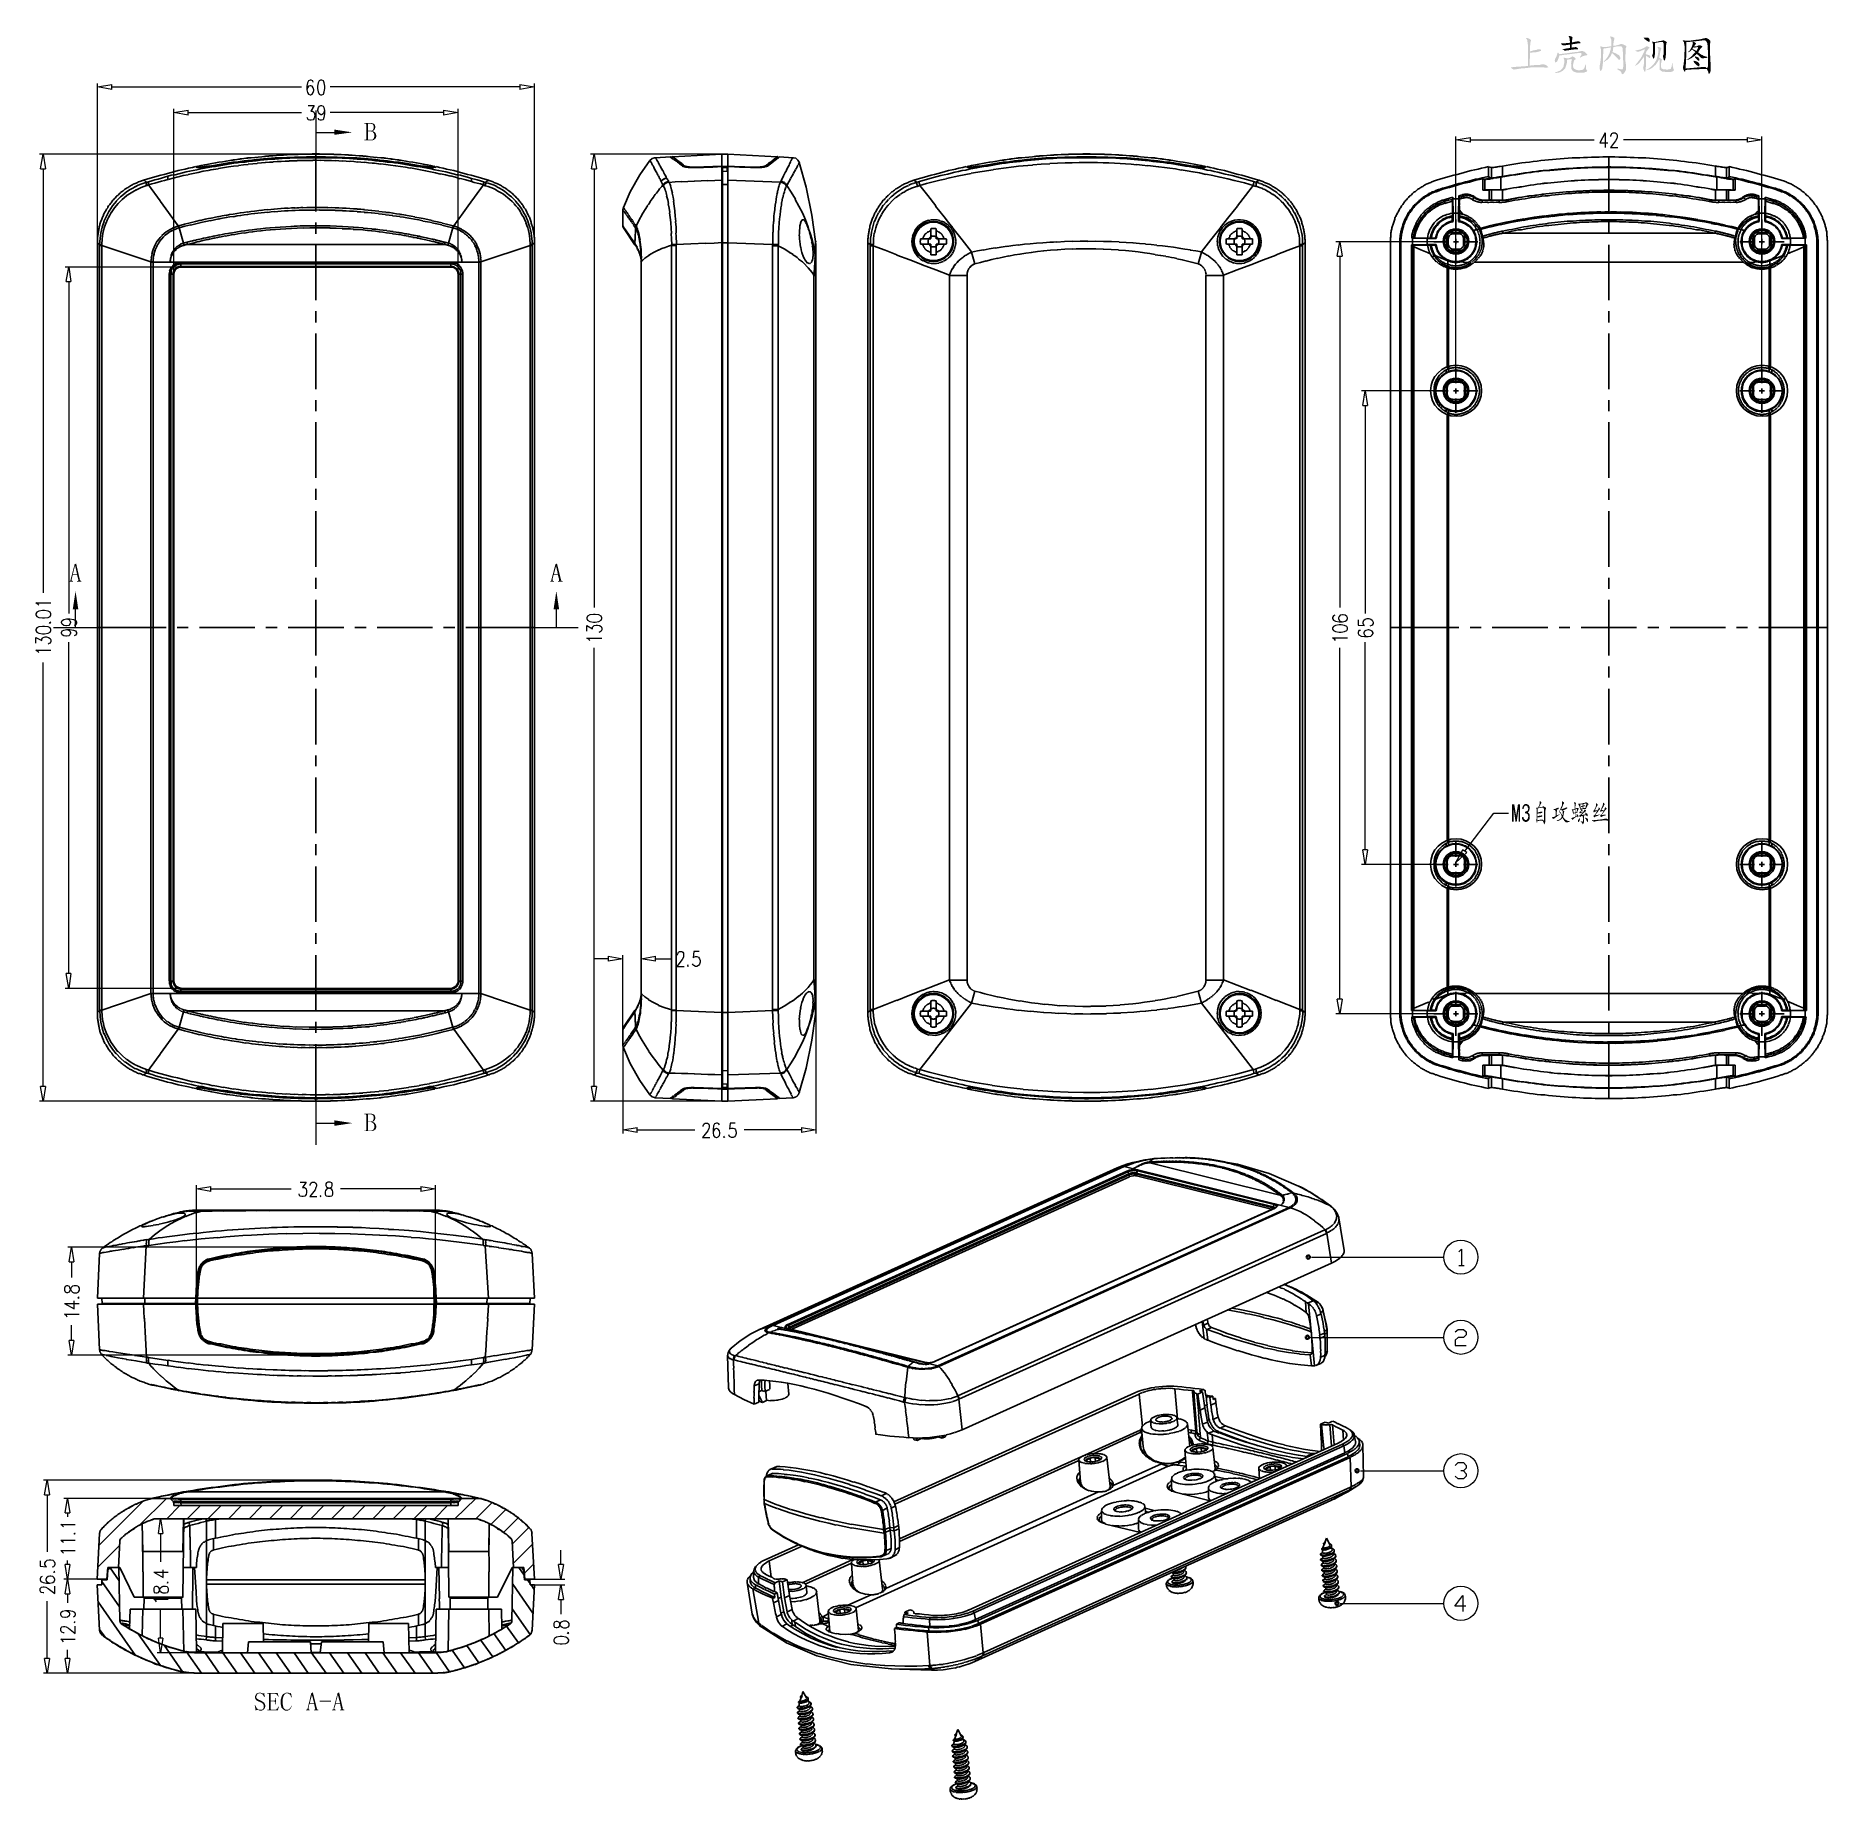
# Model space of a CAD drawing. Header units: millimetres. Extents: x 9 to 367, y 9 to 251.
# Drawn here: x 44.1 to 290.5, y 9.3 to 250.9 of the extents above; entities that cross this region are included whole.
import ezdxf

# ---------------------------------------------------------------- set-up
doc = ezdxf.new("R2010")
doc.units = ezdxf.units.MM
doc.layers.add('图层 1', color=7, linetype='Continuous')

msp = doc.modelspace()

# ---------------------------------------------------------------- hatches: boundary and pattern name
at = {"layer": '图层 1'}
h = msp.add_hatch(color=214, dxfattribs=at)
h.dxf.hatch_style = 2
h.paths.add_polyline_path([(248.750702, 248.750702), (248.919682, 248.793035), (249.174035, 248.877702), (249.301035, 248.877702), (249.385702, 248.920035), (249.639702, 248.962369), (249.724369, 249.004702), (249.851369, 249.047035), (250.063035, 249.047035), (250.190035, 249.004702), (250.274349, 248.962369), (250.274349, 248.835369), (250.147702, 248.793035), (250.020702, 248.750702), (249.682035, 248.666035), (249.470369, 248.623702), (249.258349, 248.623702), (248.877702, 248.581369), (248.750702, 248.581369), (248.750702, 248.369702), (248.708369, 247.438369), (248.708369, 246.803369), (249.047035, 246.845702), (249.555035, 246.888035), (249.766702, 246.888035), (249.936035, 246.888035), (250.232369, 246.930369), (250.359369, 246.972702), (250.444035, 246.972702), (250.655349, 246.972702), (250.782702, 246.930369), (250.909702, 246.888035), (251.079035, 246.803369), (251.163702, 246.676369), (251.248369, 246.591702), (250.994369, 246.507035), (250.698035, 246.549369), (250.401702, 246.549369), (249.851369, 246.591702), (249.597016, 246.591702), (249.343369, 246.591702), (248.793035, 246.549369), (248.496702, 246.507035), (248.157682, 246.464702), (247.607702, 246.422369), (247.311369, 246.380035), (247.057369, 246.337702), (246.718702, 246.295369), (246.634035, 246.295369), (246.549369, 246.253035), (246.380035, 246.337702), (246.253035, 246.422369), (246.126035, 246.507035), (246.126035, 246.591702), (246.253035, 246.591702), (246.380035, 246.591702), (246.803016, 246.634035), (247.099349, 246.676369), (247.396035, 246.676369), (248.073369, 246.718702), (248.454369, 246.761035), (248.454369, 249.174035), (248.454369, 249.682035), (248.369702, 250.317035), (248.285035, 250.444035), (248.200016, 250.528702), (248.327369, 250.613369), (248.538682, 250.528702), (248.708369, 250.444035), (248.919682, 250.274702), (248.877702, 250.232369), (248.835369, 250.147702), (248.793035, 249.851369), (248.793035, 249.682035), (248.750702, 249.470369), (248.750702, 249.004702)])
h = msp.add_hatch(color=214, dxfattribs=at)
h.dxf.hatch_style = 2
h.paths.add_polyline_path([(254.507824, 249.978369), (254.677157, 250.020702), (255.015824, 250.105369), (255.143176, 250.105369), (255.312157, 250.147702), (255.524176, 250.105369), (255.60849, 250.020702), (255.693157, 249.936035), (255.60849, 249.851369), (255.43951, 249.851369), (255.312157, 249.851369), (254.80451, 249.766702), (254.465843, 249.724369), (254.465843, 249.258702), (254.59249, 249.301035), (254.846843, 249.301035), (254.931157, 249.343369), (255.015824, 249.343369), (255.18551, 249.301035), (255.269824, 249.216369), (255.35449, 249.131702), (255.312157, 249.047035), (255.18551, 249.047035), (255.05851, 249.047035), (254.634824, 249.004702), (254.338843, 248.962369), (254.084843, 248.920035), (253.746176, 248.877702), (253.66151, 248.835369), (253.57649, 248.835369), (253.44949, 248.877702), (253.365176, 248.962369), (253.237824, 249.004702), (253.237824, 249.089369), (253.322843, 249.089369), (253.40751, 249.089369), (253.83049, 249.174035), (254.21149, 249.216369), (254.21149, 249.682035), (253.915157, 249.639702), (253.57649, 249.597369), (253.44949, 249.597369), (253.365176, 249.555035), (253.153157, 249.639702), (253.068843, 249.724369), (252.984176, 249.766702), (253.02651, 249.851369), (253.153157, 249.851369), (253.28051, 249.851369), (253.83049, 249.893702), (254.21149, 249.936035), (254.21149, 250.105369), (254.16951, 250.401702), (254.16951, 250.486369), (254.127176, 250.613369), (254.084843, 250.740369), (254.04251, 250.782702), (254.000176, 250.825035), (254.084843, 250.867369), (254.16951, 250.867369), (254.296157, 250.825035), (254.42351, 250.782702), (254.507824, 250.740369), (254.550157, 250.740369), (254.59249, 250.655702), (254.550157, 250.613369), (254.550157, 250.571035), (254.507824, 250.274702)])
h = msp.add_hatch(color=214, dxfattribs=at)
h.dxf.hatch_style = 2
h.paths.add_polyline_path([(260.18049, 249.512596), (260.51951, 249.554929), (260.984824, 249.681929), (261.069843, 249.724263), (261.15451, 249.766596), (261.365824, 249.766596), (261.450843, 249.724263), (261.577843, 249.681929), (261.746824, 249.597263), (261.831843, 249.554929), (261.916157, 249.512596), (261.95849, 249.385596), (261.916157, 249.300929), (261.874176, 249.216263), (261.831843, 248.750596), (261.831843, 248.369596), (261.78951, 247.988596), (261.831843, 247.311263), (261.874176, 247.057263), (261.916157, 246.803263), (261.916157, 246.379929), (261.874176, 246.210596), (261.831843, 246.083596), (261.662157, 245.829596), (261.577843, 245.744929), (261.493176, 245.617929), (261.32349, 245.660263), (261.281157, 245.787263), (261.238824, 245.914263), (261.027157, 246.125929), (260.857824, 246.210596), (260.68849, 246.337596), (260.68849, 246.379929), (260.857824, 246.379929), (261.027157, 246.337596), (261.281157, 246.295263), (261.32349, 246.295263), (261.408157, 246.295263), (261.493176, 246.422263), (261.493176, 246.549263), (261.53551, 246.676263), (261.53551, 247.268929), (261.493176, 247.734596), (261.493176, 248.242596), (261.450843, 248.919929), (261.450843, 249.089263), (261.408157, 249.258596), (261.281157, 249.427929), (261.196843, 249.427929), (261.112176, 249.470263), (260.603824, 249.427929), (260.18049, 249.343263), (260.13851, 249.173929), (260.096176, 248.792929), (260.01151, 248.665929), (260.477176, 248.496596), (260.984824, 248.200263), (261.027157, 248.073263), (261.112176, 247.903929), (261.112176, 247.734596), (261.069843, 247.649929), (260.984824, 247.607596), (260.815843, 247.692263), (260.68849, 247.861596), (260.56149, 247.988596), (260.222824, 248.327263), (259.968824, 248.538929), (259.79949, 248.115596), (259.37651, 247.607596), (259.122157, 247.480596), (258.91049, 247.311263), (258.825824, 247.353596), (258.99551, 247.522929), (259.16449, 247.692263), (259.461176, 248.115596), (259.587824, 248.369596), (259.672843, 248.581263), (259.79949, 249.046929), (259.841824, 249.300929), (259.587824, 249.258596), (259.037843, 249.173929), (258.78349, 249.131596), (258.78349, 248.665929), (258.741157, 247.861596), (258.741157, 247.565263), (258.741157, 247.268929), (258.699176, 246.803263), (258.656843, 246.633929), (258.656843, 246.464596), (258.571824, 246.252929), (258.52949, 246.168263), (258.444824, 246.083596), (258.36051, 246.125929), (258.318176, 246.295263), (258.275843, 246.422263), (258.275843, 246.760929), (258.318176, 246.930263), (258.36051, 247.141929), (258.444824, 247.734596), (258.487157, 248.200263), (258.487157, 248.623596), (258.444824, 249.173929), (258.402843, 249.258596), (258.36051, 249.385596), (258.36051, 249.470263), (258.444824, 249.427929), (258.52949, 249.427929), (258.656843, 249.385596), (258.699176, 249.343263), (258.825824, 249.343263), (258.868157, 249.343263), (258.91049, 249.343263), (259.418843, 249.385596), (259.884157, 249.470263), (259.884157, 249.724263), (259.884157, 250.105263), (259.884157, 250.232263), (259.884157, 250.359263), (259.79949, 250.570929), (259.75751, 250.655596), (259.715176, 250.740263), (259.75751, 250.824929), (259.841824, 250.782596), (259.968824, 250.782596), (260.13851, 250.697929), (260.222824, 250.655596), (260.30749, 250.613263), (260.30749, 250.528596), (260.30749, 250.443929), (260.265157, 250.359263), (260.18049, 249.893596)])
h = msp.add_hatch(color=214, dxfattribs=at)
h.dxf.hatch_style = 2
h.paths.add_polyline_path([(264.583333, 248.412071), (264.625667, 248.369737), (264.710333, 248.327404), (264.752667, 248.327404), (264.922, 248.285071), (265.049, 248.242737), (265.133667, 248.200404), (265.218333, 248.073404), (265.218333, 247.988737), (265.176, 247.861737), (265.090981, 247.861737), (265.006667, 247.904071), (264.922, 247.988737), (264.710333, 248.115737), (264.625667, 248.200404), (264.625667, 247.057404), (264.625667, 246.718737), (264.583333, 246.210737), (264.541, 246.083737), (264.541, 245.956737), (264.414, 245.999071), (264.371667, 246.126071), (264.287, 246.295404), (264.244667, 246.507071), (264.287, 246.591737), (264.287, 246.634071), (264.329333, 246.930404), (264.371667, 247.142071), (264.371667, 247.353737), (264.371667, 247.819404), (264.371667, 248.073404), (264.244667, 247.861737), (263.948333, 247.480737), (263.821333, 247.311404), (263.694333, 247.142071), (263.440333, 246.930404), (263.313333, 246.888071), (263.228667, 246.803404), (263.144, 246.803404), (263.186333, 246.845737), (263.228667, 246.930404), (263.482667, 247.226737), (263.652, 247.480737), (263.863667, 247.734737), (264.16, 248.242737), (264.287, 248.539071), (264.414, 248.793071), (264.498667, 249.047071), (264.16, 248.920071), (263.779, 248.750737), (263.694333, 248.750737), (263.609667, 248.708404), (263.398, 248.708404), (263.313333, 248.793071), (263.186333, 248.835404), (263.186333, 248.920071), (263.313333, 248.920071), (263.440333, 248.920071), (263.821333, 249.004737), (264.032647, 249.089404), (264.244667, 249.174071), (264.498667, 249.301071), (264.583333, 249.385737), (264.625667, 249.428071), (264.837333, 249.428071), (264.964333, 249.385737), (265.090981, 249.301071), (265.133667, 249.216404), (265.049, 249.174071), (264.964333, 249.089404), (264.710333, 248.750737)])
h = msp.add_hatch(color=214, dxfattribs=at)
h.dxf.hatch_style = 2
h.paths.add_polyline_path([(264.668071, 250.274631), (264.456051, 250.443965), (264.287071, 250.655631), (264.329404, 250.655631), (264.371737, 250.655631), (264.625737, 250.655631), (264.794718, 250.613298), (264.964404, 250.613298), (265.133384, 250.401631), (265.133384, 250.274631), (265.133384, 250.105298), (264.922071, 250.105298)])
h = msp.add_hatch(color=214, dxfattribs=at)
h.dxf.hatch_style = 2
h.paths.add_polyline_path([(266.446106, 247.861702), (266.657772, 247.777035), (266.827106, 247.650035), (266.784772, 247.607702), (266.784772, 247.523035), (266.742439, 247.311369), (266.700106, 247.099702), (266.700106, 246.930369), (266.700106, 246.634035), (266.742439, 246.507035), (266.742439, 246.422369), (267.038772, 246.295369), (267.250086, 246.295369), (267.504439, 246.253035), (267.843106, 246.295369), (267.927773, 246.337702), (268.012086, 246.337702), (268.139439, 246.634035), (268.181772, 246.888035), (268.224106, 247.142035), (268.266086, 247.142035), (268.30842, 246.930369), (268.30842, 246.718702), (268.393439, 246.380035), (268.435772, 246.295369), (268.478106, 246.210702), (268.393439, 246.083702), (268.266086, 245.999035), (268.139439, 245.956702), (267.588753, 245.914369), (267.207753, 245.956702), (266.827106, 245.999035), (266.488439, 246.253035), (266.488439, 246.507035), (266.488439, 246.761035), (266.488439, 247.142035), (266.488439, 247.269035), (266.488439, 247.438369), (266.488439, 247.607702), (266.446106, 247.650035), (266.403773, 247.692369), (266.403773, 247.650035), (266.276772, 247.396035), (265.980439, 246.930369), (265.768773, 246.761035), (265.556753, 246.549369), (265.13342, 246.295369), (264.922106, 246.253035), (264.710439, 246.168369), (264.668106, 246.210702), (264.794753, 246.295369), (264.922106, 246.337702), (265.260772, 246.591702), (265.430106, 246.761035), (265.599439, 246.888035), (265.853086, 247.226702), (265.980439, 247.438369), (266.065106, 247.607702), (266.191753, 247.988702), (266.234086, 248.158035), (266.276772, 248.327369), (266.319106, 248.623702), (266.319106, 248.750702), (266.361439, 248.920035), (266.319106, 249.131702), (266.276772, 249.174035), (266.234086, 249.258702), (266.234086, 249.343369), (266.234086, 249.385702), (266.276772, 249.385702), (266.446106, 249.343369), (266.53042, 249.301035), (266.657772, 249.258702), (266.742439, 249.174035), (266.700106, 249.131702), (266.700106, 249.047035), (266.657772, 248.962369), (266.657772, 248.877702), (266.615086, 248.793035), (266.53042, 248.285035)])
h = msp.add_hatch(color=214, dxfattribs=at)
h.dxf.hatch_style = 2
h.paths.add_polyline_path([(265.853192, 249.893631), (265.853192, 249.427965), (265.853192, 248.750631), (265.853192, 248.538965), (265.853192, 248.327298), (265.811212, 248.030965), (265.768878, 247.946298), (265.768878, 247.861631), (265.684212, 247.776965), (265.641526, 247.776965), (265.599192, 247.861631), (265.556859, 247.988631), (265.514526, 248.073298), (265.472192, 248.242631), (265.514526, 248.284965), (265.556859, 248.369631), (265.599192, 248.538965), (265.599192, 248.665965), (265.599192, 248.835298), (265.599192, 249.173965), (265.599192, 249.427965), (265.599192, 249.639631), (265.556859, 249.935965), (265.514526, 249.978298), (265.472192, 250.062965), (265.514526, 250.105298), (265.599192, 250.105298), (265.641526, 250.062965), (265.811212, 250.062965), (265.895526, 250.062965), (265.980192, 250.062965), (266.276526, 250.105298), (266.446212, 250.147631), (266.657526, 250.189965), (266.911526, 250.232298), (266.953859, 250.274631), (266.996192, 250.274631), (267.165878, 250.232298), (267.292526, 250.147631), (267.377192, 250.105298), (267.504545, 250.020631), (267.462212, 249.978298), (267.419526, 249.808965), (267.419526, 249.724298), (267.377192, 249.597298), (267.377192, 249.216298), (267.377192, 248.962298), (267.377192, 248.708298), (267.377192, 248.284965), (267.334859, 248.157965), (267.334859, 247.988631), (267.292526, 247.734631), (267.250192, 247.607631), (267.207859, 247.522965), (267.080859, 247.565298), (267.038526, 247.734631), (266.996192, 247.903965), (266.953859, 248.157965), (266.996192, 248.242631), (267.038526, 248.327298), (267.080859, 248.750631), (267.080859, 249.089298), (267.080859, 249.427965), (267.038526, 249.851298), (266.996192, 249.935965), (266.953859, 250.020631), (266.699859, 250.062965), (266.488545, 250.020631), (266.234192, 249.978298), (265.937859, 249.935965)])
h = msp.add_hatch(color=214, dxfattribs=at)
h.dxf.hatch_style = 2
h.paths.add_polyline_path([(269.70549, 250.190071), (269.66351, 250.274737), (269.70549, 250.274737)])
h = msp.add_hatch(color=214, dxfattribs=at)
h.dxf.hatch_style = 2
h.paths.add_polyline_path([(269.70549, 250.274631), (269.790157, 250.274631), (269.91751, 250.274631)])
h = msp.add_hatch(color=214, dxfattribs=at)
h.dxf.hatch_style = 2
h.paths.add_polyline_path([(269.70549, 250.274631), (269.91751, 250.274631), (269.747824, 250.105298)])
h = msp.add_hatch(color=214, dxfattribs=at)
h.dxf.hatch_style = 2
h.paths.add_polyline_path([(269.70549, 250.274631), (269.747824, 250.105298), (269.70549, 250.189965)])
h = msp.add_hatch(color=214, dxfattribs=at)
h.dxf.hatch_style = 2
h.paths.add_polyline_path([(269.917369, 250.274631), (269.832702, 250.020631), (269.748035, 250.105298)])
h = msp.add_hatch(color=214, dxfattribs=at)
h.dxf.hatch_style = 2
h.paths.add_polyline_path([(270.171263, 250.020561), (269.832596, 250.020561), (270.044616, 250.232227)])
h = msp.add_hatch(color=214, dxfattribs=at)
h.dxf.hatch_style = 2
h.paths.add_polyline_path([(270.171263, 250.020561), (269.917263, 249.512561), (269.832596, 250.020561)])
h = msp.add_hatch(color=214, dxfattribs=at)
h.dxf.hatch_style = 2
h.paths.add_polyline_path([(269.832631, 250.020561), (269.917298, 250.274561), (269.959631, 250.232227)])
h = msp.add_hatch(color=214, dxfattribs=at)
h.dxf.hatch_style = 2
h.paths.add_polyline_path([(269.832631, 250.020561), (269.959631, 250.232227), (270.044651, 250.232227)])
h = msp.add_hatch(color=214, dxfattribs=at)
h.dxf.hatch_style = 2
h.paths.add_polyline_path([(270.171263, 249.173929), (270.128929, 247.353596), (269.874929, 248.073263)])
h = msp.add_hatch(color=214, dxfattribs=at)
h.dxf.hatch_style = 2
h.paths.add_polyline_path([(270.171263, 249.173929), (269.874929, 248.073263), (269.917263, 248.750596)])
h = msp.add_hatch(color=214, dxfattribs=at)
h.dxf.hatch_style = 2
h.paths.add_polyline_path([(270.171263, 250.020561), (270.171263, 249.173894), (269.917263, 249.512561)])
h = msp.add_hatch(color=214, dxfattribs=at)
h.dxf.hatch_style = 2
h.paths.add_polyline_path([(270.171263, 249.173929), (269.917263, 249.131596), (269.917263, 249.512596)])
h = msp.add_hatch(color=214, dxfattribs=at)
h.dxf.hatch_style = 2
h.paths.add_polyline_path([(270.171263, 249.173929), (269.917263, 248.750596), (269.917263, 249.131596)])
h = msp.add_hatch(color=214, dxfattribs=at)
h.dxf.hatch_style = 2
h.paths.add_polyline_path([(270.04451, 250.232263), (270.29851, 250.232263), (270.171157, 250.020596)])
h = msp.add_hatch(color=214, dxfattribs=at)
h.dxf.hatch_style = 2
h.paths.add_polyline_path([(271.102843, 250.105333), (270.171157, 250.020667), (270.509824, 250.232333)])
h = msp.add_hatch(color=214, dxfattribs=at)
h.dxf.hatch_style = 2
h.paths.add_polyline_path([(270.171263, 250.020561), (270.298263, 250.232227), (270.509929, 250.232227)])
h = msp.add_hatch(color=214, dxfattribs=at)
h.dxf.hatch_style = 2
h.paths.add_polyline_path([(271.102843, 250.105333), (270.509824, 250.232333), (270.67951, 250.232333)])
h = msp.add_hatch(color=214, dxfattribs=at)
h.dxf.hatch_style = 2
h.paths.add_polyline_path([(270.975702, 249.089369), (270.806369, 248.877702), (270.594702, 248.708369)])
h = msp.add_hatch(color=214, dxfattribs=at)
h.dxf.hatch_style = 2
h.paths.add_polyline_path([(270.975702, 249.089369), (270.594702, 248.708369), (270.637035, 248.877702)])
h = msp.add_hatch(color=214, dxfattribs=at)
h.dxf.hatch_style = 2
h.paths.add_polyline_path([(270.975702, 249.089369), (270.637035, 248.877702), (270.806369, 249.174035)])
h = msp.add_hatch(color=214, dxfattribs=at)
h.dxf.hatch_style = 2
h.paths.add_polyline_path([(271.102843, 250.105333), (270.67951, 250.232333), (271.271824, 250.317)])
h = msp.add_hatch(color=214, dxfattribs=at)
h.dxf.hatch_style = 2
h.paths.add_polyline_path([(271.187227, 249.343263), (270.975561, 249.089263), (270.806227, 249.173929)])
h = msp.add_hatch(color=214, dxfattribs=at)
h.dxf.hatch_style = 2
h.paths.add_polyline_path([(271.187227, 249.343263), (270.806227, 249.173929), (270.890894, 249.343263)])
h = msp.add_hatch(color=214, dxfattribs=at)
h.dxf.hatch_style = 2
h.paths.add_polyline_path([(270.933333, 249.004596), (270.806333, 248.877596), (270.975667, 249.089263)])
h = msp.add_hatch(color=214, dxfattribs=at)
h.dxf.hatch_style = 2
h.paths.add_polyline_path([(271.187227, 249.343263), (270.890894, 249.343263), (270.975561, 249.554929)])
h = msp.add_hatch(color=214, dxfattribs=at)
h.dxf.hatch_style = 2
h.paths.add_polyline_path([(270.975702, 249.089369), (271.018035, 248.962369), (270.933369, 249.004702)])
h = msp.add_hatch(color=214, dxfattribs=at)
h.dxf.hatch_style = 2
h.paths.add_polyline_path([(270.975702, 249.554965), (271.060369, 249.851298), (271.187369, 250.062965)])
h = msp.add_hatch(color=214, dxfattribs=at)
h.dxf.hatch_style = 2
h.paths.add_polyline_path([(270.975702, 249.554965), (271.187369, 250.062965), (271.272035, 250.020631)])
h = msp.add_hatch(color=214, dxfattribs=at)
h.dxf.hatch_style = 2
h.paths.add_polyline_path([(270.975702, 249.554965), (271.272035, 250.020631), (271.399035, 249.935965)])
h = msp.add_hatch(color=214, dxfattribs=at)
h.dxf.hatch_style = 2
h.paths.add_polyline_path([(270.975702, 249.554965), (271.399035, 249.935965), (271.441016, 249.893631)])
h = msp.add_hatch(color=214, dxfattribs=at)
h.dxf.hatch_style = 2
h.paths.add_polyline_path([(270.975702, 249.554965), (271.441016, 249.893631), (271.399035, 249.681965)])
h = msp.add_hatch(color=214, dxfattribs=at)
h.dxf.hatch_style = 2
h.paths.add_polyline_path([(270.975702, 249.554965), (271.399035, 249.681965), (271.314369, 249.554965)])
h = msp.add_hatch(color=214, dxfattribs=at)
h.dxf.hatch_style = 2
h.paths.add_polyline_path([(270.975702, 249.554965), (271.314369, 249.554965), (271.229702, 249.470298)])
h = msp.add_hatch(color=214, dxfattribs=at)
h.dxf.hatch_style = 2
h.paths.add_polyline_path([(270.975702, 249.554965), (271.441016, 249.300965), (271.187369, 249.343298)])
h = msp.add_hatch(color=214, dxfattribs=at)
h.dxf.hatch_style = 2
h.paths.add_polyline_path([(270.975702, 249.554965), (271.483349, 249.300965), (271.441016, 249.300965)])
h = msp.add_hatch(color=214, dxfattribs=at)
h.dxf.hatch_style = 2
h.paths.add_polyline_path([(270.975702, 249.089369), (271.060369, 249.047035), (271.018035, 248.962369)])
h = msp.add_hatch(color=214, dxfattribs=at)
h.dxf.hatch_style = 2
h.paths.add_polyline_path([(271.483526, 249.300894), (270.975878, 249.554894), (271.229526, 249.470227)])
h = msp.add_hatch(color=214, dxfattribs=at)
h.dxf.hatch_style = 2
h.paths.add_polyline_path([(271.229596, 248.792894), (271.017929, 248.962227), (271.060616, 249.046894)])
h = msp.add_hatch(color=214, dxfattribs=at)
h.dxf.hatch_style = 2
h.paths.add_polyline_path([(271.018071, 249.936), (271.018071, 250.020667), (271.102737, 250.105333)])
h = msp.add_hatch(color=214, dxfattribs=at)
h.dxf.hatch_style = 2
h.paths.add_polyline_path([(271.018071, 249.936), (271.102737, 250.105333), (271.187051, 250.063)])
h = msp.add_hatch(color=214, dxfattribs=at)
h.dxf.hatch_style = 2
h.paths.add_polyline_path([(271.187227, 250.062929), (271.06058, 249.851263), (271.018247, 249.935929)])
h = msp.add_hatch(color=214, dxfattribs=at)
h.dxf.hatch_style = 2
h.paths.add_polyline_path([(271.229596, 248.792894), (271.060616, 249.046894), (271.187263, 249.004561)])
h = msp.add_hatch(color=214, dxfattribs=at)
h.dxf.hatch_style = 2
h.paths.add_polyline_path([(271.102843, 250.105333), (271.271824, 250.317), (271.653176, 250.359333)])
h = msp.add_hatch(color=214, dxfattribs=at)
h.dxf.hatch_style = 2
h.paths.add_polyline_path([(272.245561, 250.232263), (271.102914, 250.105263), (271.652894, 250.359263)])
h = msp.add_hatch(color=214, dxfattribs=at)
h.dxf.hatch_style = 2
h.paths.add_polyline_path([(271.441157, 249.300894), (271.22949, 249.300894), (271.187157, 249.343227)])
h = msp.add_hatch(color=214, dxfattribs=at)
h.dxf.hatch_style = 2
h.paths.add_polyline_path([(271.229596, 248.792894), (271.187263, 249.004561), (271.229596, 249.004561)])
h = msp.add_hatch(color=214, dxfattribs=at)
h.dxf.hatch_style = 2
h.paths.add_polyline_path([(271.441157, 249.300894), (271.356843, 249.258561), (271.22949, 249.300894)])
h = msp.add_hatch(color=214, dxfattribs=at)
h.dxf.hatch_style = 2
h.paths.add_polyline_path([(271.483526, 249.300894), (271.229526, 249.470227), (271.314545, 249.427894)])
h = msp.add_hatch(color=214, dxfattribs=at)
h.dxf.hatch_style = 2
h.paths.add_polyline_path([(271.229596, 249.004596), (271.271929, 248.962263), (271.229596, 248.792929)])
h = msp.add_hatch(color=214, dxfattribs=at)
h.dxf.hatch_style = 2
h.paths.add_polyline_path([(271.272, 248.962227), (271.399, 248.665894), (271.229667, 248.792894)])
h = msp.add_hatch(color=214, dxfattribs=at)
h.dxf.hatch_style = 2
h.paths.add_polyline_path([(271.272, 248.962227), (271.440981, 248.877561), (271.399, 248.665894)])
h = msp.add_hatch(color=214, dxfattribs=at)
h.dxf.hatch_style = 2
h.paths.add_polyline_path([(271.483526, 249.300894), (271.314545, 249.427894), (271.525859, 249.470227)])
h = msp.add_hatch(color=214, dxfattribs=at)
h.dxf.hatch_style = 2
h.paths.add_polyline_path([(271.441157, 249.893631), (271.441157, 249.724298), (271.399176, 249.681965)])
h = msp.add_hatch(color=214, dxfattribs=at)
h.dxf.hatch_style = 2
h.paths.add_polyline_path([(271.441157, 249.893631), (271.48349, 249.851298), (271.48349, 249.766631)])
h = msp.add_hatch(color=214, dxfattribs=at)
h.dxf.hatch_style = 2
h.paths.add_polyline_path([(271.441157, 249.893631), (271.48349, 249.766631), (271.441157, 249.724298)])
h = msp.add_hatch(color=214, dxfattribs=at)
h.dxf.hatch_style = 2
h.paths.add_polyline_path([(271.610631, 249.343263), (271.483631, 249.300929), (271.525965, 249.470263)])
h = msp.add_hatch(color=214, dxfattribs=at)
h.dxf.hatch_style = 2
h.paths.add_polyline_path([(271.610631, 249.343263), (271.525965, 249.470263), (271.610631, 249.470263)])
h = msp.add_hatch(color=214, dxfattribs=at)
h.dxf.hatch_style = 2
h.paths.add_polyline_path([(271.864526, 248.750702), (271.568192, 248.412035), (272.033859, 249.597369)])
h = msp.add_hatch(color=214, dxfattribs=at)
h.dxf.hatch_style = 2
h.paths.add_polyline_path([(271.568263, 248.412071), (271.610596, 248.920071), (271.695263, 249.089404)])
h = msp.add_hatch(color=214, dxfattribs=at)
h.dxf.hatch_style = 2
h.paths.add_polyline_path([(271.695404, 249.089369), (272.034071, 249.597369), (271.568404, 248.412035)])
h = msp.add_hatch(color=214, dxfattribs=at)
h.dxf.hatch_style = 2
h.paths.add_polyline_path([(271.610631, 249.470404), (271.695298, 249.512737), (271.695298, 249.343404)])
h = msp.add_hatch(color=214, dxfattribs=at)
h.dxf.hatch_style = 2
h.paths.add_polyline_path([(271.610631, 249.470404), (271.695298, 249.343404), (271.652965, 249.343404)])
h = msp.add_hatch(color=214, dxfattribs=at)
h.dxf.hatch_style = 2
h.paths.add_polyline_path([(271.653, 249.343263), (271.610667, 249.343263), (271.610667, 249.470263)])
h = msp.add_hatch(color=214, dxfattribs=at)
h.dxf.hatch_style = 2
h.paths.add_polyline_path([(272.245561, 250.232263), (271.652894, 250.359263), (272.033894, 250.401596)])
h = msp.add_hatch(color=214, dxfattribs=at)
h.dxf.hatch_style = 2
h.paths.add_polyline_path([(272.034035, 249.597333), (271.780035, 249.258667), (271.695369, 249.343333)])
h = msp.add_hatch(color=214, dxfattribs=at)
h.dxf.hatch_style = 2
h.paths.add_polyline_path([(272.034035, 249.597333), (271.695369, 249.343333), (271.695369, 249.512667)])
h = msp.add_hatch(color=214, dxfattribs=at)
h.dxf.hatch_style = 2
h.paths.add_polyline_path([(272.034035, 249.597333), (271.695369, 249.512667), (271.780035, 249.555)])
h = msp.add_hatch(color=214, dxfattribs=at)
h.dxf.hatch_style = 2
h.paths.add_polyline_path([(272.034035, 249.597333), (271.695369, 249.089333), (271.737702, 249.174)])
h = msp.add_hatch(color=214, dxfattribs=at)
h.dxf.hatch_style = 2
h.paths.add_polyline_path([(272.034035, 249.597333), (271.737702, 249.174), (271.780035, 249.258667)])
h = msp.add_hatch(color=214, dxfattribs=at)
h.dxf.hatch_style = 2
h.paths.add_polyline_path([(271.991667, 249.597333), (271.78, 249.555), (271.822333, 249.597333)])
h = msp.add_hatch(color=214, dxfattribs=at)
h.dxf.hatch_style = 2
h.paths.add_polyline_path([(271.780141, 249.554965), (271.991808, 249.597298), (272.034141, 249.597298)])
h = msp.add_hatch(color=214, dxfattribs=at)
h.dxf.hatch_style = 2
h.paths.add_polyline_path([(271.822157, 249.597333), (271.86449, 249.597333), (271.99149, 249.597333)])
h = msp.add_hatch(color=214, dxfattribs=at)
h.dxf.hatch_style = 2
h.paths.add_polyline_path([(272.034035, 249.597333), (271.991702, 248.962333), (271.864702, 248.750667)])
h = msp.add_hatch(color=214, dxfattribs=at)
h.dxf.hatch_style = 2
h.paths.add_polyline_path([(272.034035, 249.597333), (272.034035, 249.047), (271.991702, 248.962333)])
h = msp.add_hatch(color=214, dxfattribs=at)
h.dxf.hatch_style = 2
h.paths.add_polyline_path([(272.034035, 249.597333), (272.118702, 249.131667), (272.034035, 249.047)])
h = msp.add_hatch(color=214, dxfattribs=at)
h.dxf.hatch_style = 2
h.paths.add_polyline_path([(272.034035, 249.597333), (272.288035, 249.470333), (272.245702, 249.258667)])
h = msp.add_hatch(color=214, dxfattribs=at)
h.dxf.hatch_style = 2
h.paths.add_polyline_path([(272.034035, 249.597333), (272.245702, 249.258667), (272.118702, 249.131667)])
h = msp.add_hatch(color=214, dxfattribs=at)
h.dxf.hatch_style = 2
h.paths.add_polyline_path([(272.034035, 249.597333), (272.118702, 249.555), (272.245702, 249.512667)])
h = msp.add_hatch(color=214, dxfattribs=at)
h.dxf.hatch_style = 2
h.paths.add_polyline_path([(272.034035, 249.597333), (272.245702, 249.512667), (272.288035, 249.470333)])
h = msp.add_hatch(color=214, dxfattribs=at)
h.dxf.hatch_style = 2
h.paths.add_polyline_path([(272.415071, 250.274631), (272.034071, 250.401631), (272.541718, 250.528631)])
h = msp.add_hatch(color=214, dxfattribs=at)
h.dxf.hatch_style = 2
h.paths.add_polyline_path([(272.415071, 250.274631), (272.245737, 250.232298), (272.034071, 250.401631)])
h = msp.add_hatch(color=214, dxfattribs=at)
h.dxf.hatch_style = 2
h.paths.add_polyline_path([(272.287929, 249.470404), (272.287929, 249.301071), (272.245596, 249.258737)])
h = msp.add_hatch(color=214, dxfattribs=at)
h.dxf.hatch_style = 2
h.paths.add_polyline_path([(272.287929, 249.470404), (272.372596, 249.428071), (272.330263, 249.343404)])
h = msp.add_hatch(color=214, dxfattribs=at)
h.dxf.hatch_style = 2
h.paths.add_polyline_path([(272.287929, 249.470404), (272.330263, 249.343404), (272.287929, 249.301071)])
h = msp.add_hatch(color=214, dxfattribs=at)
h.dxf.hatch_style = 2
h.paths.add_polyline_path([(272.541859, 250.528737), (272.626526, 250.274737), (272.415212, 250.274737)])
h = msp.add_hatch(color=214, dxfattribs=at)
h.dxf.hatch_style = 2
h.paths.add_polyline_path([(272.541859, 250.528737), (272.922859, 250.571071), (273.007526, 250.528737)])
h = msp.add_hatch(color=214, dxfattribs=at)
h.dxf.hatch_style = 2
h.paths.add_polyline_path([(272.922859, 250.570929), (272.541859, 250.528596), (272.626526, 250.528596)])
h = msp.add_hatch(color=214, dxfattribs=at)
h.dxf.hatch_style = 2
h.paths.add_polyline_path([(272.541859, 250.528737), (273.007526, 250.528737), (272.880526, 250.190071)])
h = msp.add_hatch(color=214, dxfattribs=at)
h.dxf.hatch_style = 2
h.paths.add_polyline_path([(272.541859, 250.528737), (272.880526, 250.190071), (272.626526, 250.274737)])
h = msp.add_hatch(color=214, dxfattribs=at)
h.dxf.hatch_style = 2
h.paths.add_polyline_path([(272.626596, 250.528737), (272.711263, 250.571071), (272.922929, 250.571071)])
h = msp.add_hatch(color=214, dxfattribs=at)
h.dxf.hatch_style = 2
h.paths.add_polyline_path([(272.922859, 250.062929), (272.880526, 250.189929), (273.007526, 250.528596)])
h = msp.add_hatch(color=214, dxfattribs=at)
h.dxf.hatch_style = 2
h.paths.add_polyline_path([(272.922859, 250.062929), (273.007526, 250.528596), (273.134878, 250.486263)])
h = msp.add_hatch(color=214, dxfattribs=at)
h.dxf.hatch_style = 2
h.paths.add_polyline_path([(272.922859, 250.062929), (273.134878, 250.486263), (273.303859, 250.359263)])
h = msp.add_hatch(color=214, dxfattribs=at)
h.dxf.hatch_style = 2
h.paths.add_polyline_path([(273.303894, 250.359227), (273.007561, 249.978228), (272.922894, 250.062894)])
h = msp.add_hatch(color=214, dxfattribs=at)
h.dxf.hatch_style = 2
h.paths.add_polyline_path([(273.303894, 250.359227), (273.388561, 250.274561), (273.007561, 249.978228)])
h = msp.add_hatch(color=214, dxfattribs=at)
h.dxf.hatch_style = 2
h.paths.add_polyline_path([(273.092369, 249.470404), (273.007702, 249.978404), (273.388702, 250.274737)])
h = msp.add_hatch(color=214, dxfattribs=at)
h.dxf.hatch_style = 2
h.paths.add_polyline_path([(273.388667, 249.258702), (273.092333, 249.089369), (273.092333, 249.470369)])
h = msp.add_hatch(color=214, dxfattribs=at)
h.dxf.hatch_style = 2
h.paths.add_polyline_path([(273.092369, 249.470404), (273.388702, 250.274737), (273.431035, 249.893737)])
h = msp.add_hatch(color=214, dxfattribs=at)
h.dxf.hatch_style = 2
h.paths.add_polyline_path([(273.092369, 249.470404), (273.431035, 249.893737), (273.388702, 249.258737)])
h = msp.add_hatch(color=214, dxfattribs=at)
h.dxf.hatch_style = 2
h.paths.add_polyline_path([(273.134737, 248.708333), (273.092404, 249.089333), (273.388737, 249.258667)])
h = msp.add_hatch(color=214, dxfattribs=at)
h.dxf.hatch_style = 2
h.paths.add_polyline_path([(273.134737, 248.708333), (273.388737, 249.258667), (273.388737, 248.708333)])
h = msp.add_hatch(color=214, dxfattribs=at)
h.dxf.hatch_style = 2
h.paths.add_polyline_path([(273.388667, 250.274631), (273.473333, 249.935965), (273.431, 249.893631)])
h = msp.add_hatch(color=214, dxfattribs=at)
h.dxf.hatch_style = 2
h.paths.add_polyline_path([(273.388667, 250.274631), (273.473333, 250.189965), (273.473333, 250.020631)])
h = msp.add_hatch(color=214, dxfattribs=at)
h.dxf.hatch_style = 2
h.paths.add_polyline_path([(273.388667, 250.274631), (273.473333, 250.020631), (273.473333, 249.935965)])
h = msp.add_hatch(color=214, dxfattribs=at)
h.dxf.hatch_style = 2
h.paths.add_polyline_path([(252.772157, 248.200369), (252.687843, 247.904035), (252.518157, 247.480702), (252.43349, 247.353702), (252.306843, 247.269035), (252.17949, 247.269035), (252.17949, 247.396035), (252.137157, 247.523035), (252.221824, 247.819369), (252.306843, 247.946369), (252.391157, 248.115702), (252.475824, 248.369702), (252.475824, 248.454369), (252.518157, 248.539035), (252.56049, 248.581369), (252.603176, 248.581369), (252.64551, 248.539035), (252.687843, 248.454369), (252.730176, 248.369702), (253.746176, 248.496702), (254.97349, 248.666035), (255.18551, 248.666035), (255.396824, 248.708369), (255.693157, 248.793035), (255.73549, 248.793035), (255.82051, 248.835369), (255.98949, 248.793035), (256.074157, 248.750702), (256.20151, 248.708369), (256.412824, 248.539035), (256.497843, 248.454369), (256.62449, 248.327369), (256.540176, 248.200369), (256.37049, 248.200369), (256.20151, 248.158035), (255.905176, 248.073369), (255.778176, 247.988702), (255.60849, 247.904035), (255.566157, 247.946369), (255.650824, 248.073369), (255.778176, 248.242702), (255.82051, 248.412035), (255.778176, 248.454369), (255.73549, 248.539035), (255.43951, 248.539035), (255.100843, 248.496702), (254.80451, 248.454369), (254.127176, 248.369702), (253.78851, 248.327369), (253.40751, 248.285035), (252.899157, 248.200369)])
h = msp.add_hatch(color=214, dxfattribs=at)
h.dxf.hatch_style = 2
h.paths.add_polyline_path([(253.83049, 247.607631), (253.78851, 247.099631), (253.57649, 246.464631), (253.40751, 246.295298), (253.280157, 246.125965), (252.81449, 245.871965), (252.475824, 245.829631), (252.17949, 245.787298), (252.221824, 245.871965), (252.56049, 245.998965), (252.899157, 246.125965), (253.322843, 246.591631), (253.365176, 246.887965), (253.44949, 247.184298), (253.44949, 247.565298), (253.40751, 247.692298), (253.365176, 247.819298), (253.365176, 247.903965), (253.44949, 247.903965), (253.534157, 247.861631), (253.66151, 247.861631), (253.746176, 247.819298), (253.78851, 247.819298), (253.999824, 247.819298), (254.084843, 247.819298), (254.21149, 247.861631), (254.381176, 247.946298), (254.42351, 247.988631), (254.465843, 248.030965), (254.550157, 248.073298), (254.634824, 248.030965), (254.719843, 247.988631), (254.888824, 247.903965), (254.931157, 247.819298), (255.015824, 247.776965), (254.97349, 247.649965), (254.888824, 247.607631), (254.80451, 247.565298), (254.719843, 247.268965), (254.677157, 247.057298), (254.634824, 246.845631), (254.677157, 246.506965), (254.762176, 246.422298), (254.846843, 246.337631), (255.143176, 246.210631), (255.35449, 246.168298), (255.566157, 246.168298), (255.862843, 246.210631), (255.947157, 246.252965), (256.074157, 246.295298), (256.159176, 246.422298), (256.20151, 246.506965), (256.243843, 246.591631), (256.286176, 246.760965), (256.328157, 246.887965), (256.37049, 246.972631), (256.412824, 246.887965), (256.412824, 246.718631), (256.412824, 246.506965), (256.455157, 246.252965), (256.540176, 246.168298), (256.58251, 246.083631), (256.455157, 245.956631), (256.286176, 245.914298), (256.11649, 245.829631), (255.60849, 245.829631), (255.312157, 245.829631), (255.015824, 245.871965), (254.634824, 246.041298), (254.507824, 246.210631), (254.42351, 246.379965), (254.381176, 247.099631), (254.465843, 247.692298), (254.33849, 247.692298), (254.04251, 247.649965)])
h = msp.add_hatch(color=214, dxfattribs=at)
h.dxf.hatch_style = 2
h.paths.add_polyline_path([(270.04451, 246.422333), (269.70549, 246.591667), (269.747824, 246.761)])
h = msp.add_hatch(color=214, dxfattribs=at)
h.dxf.hatch_style = 2
h.paths.add_polyline_path([(270.04451, 246.422333), (269.747824, 246.253), (269.70549, 246.591667)])
h = msp.add_hatch(color=214, dxfattribs=at)
h.dxf.hatch_style = 2
h.paths.add_polyline_path([(270.04451, 246.422333), (269.747824, 246.761), (269.790157, 246.930333)])
h = msp.add_hatch(color=214, dxfattribs=at)
h.dxf.hatch_style = 2
h.paths.add_polyline_path([(270.128894, 247.353737), (269.790227, 246.930404), (269.832561, 247.396071)])
h = msp.add_hatch(color=214, dxfattribs=at)
h.dxf.hatch_style = 2
h.paths.add_polyline_path([(270.128894, 247.353737), (270.04458, 246.422404), (269.790227, 246.930404)])
h = msp.add_hatch(color=214, dxfattribs=at)
h.dxf.hatch_style = 2
h.paths.add_polyline_path([(270.128894, 247.353737), (269.832561, 247.396071), (269.874894, 247.734737)])
h = msp.add_hatch(color=214, dxfattribs=at)
h.dxf.hatch_style = 2
h.paths.add_polyline_path([(270.128894, 247.353737), (269.874894, 247.734737), (269.874894, 248.073404)])
h = msp.add_hatch(color=214, dxfattribs=at)
h.dxf.hatch_style = 2
h.paths.add_polyline_path([(270.04451, 246.422333), (270.763824, 246.464667), (271.144824, 246.295333)])
h = msp.add_hatch(color=214, dxfattribs=at)
h.dxf.hatch_style = 2
h.paths.add_polyline_path([(270.340772, 247.607631), (270.171439, 247.607631), (270.298439, 247.649965)])
h = msp.add_hatch(color=214, dxfattribs=at)
h.dxf.hatch_style = 2
h.paths.add_polyline_path([(270.340772, 247.607631), (270.171439, 247.565298), (270.171439, 247.607631)])
h = msp.add_hatch(color=214, dxfattribs=at)
h.dxf.hatch_style = 2
h.paths.add_polyline_path([(270.509929, 247.65), (270.298263, 247.65), (270.425263, 247.734667)])
h = msp.add_hatch(color=214, dxfattribs=at)
h.dxf.hatch_style = 2
h.paths.add_polyline_path([(270.509929, 247.65), (270.340949, 247.607667), (270.298263, 247.65)])
h = msp.add_hatch(color=214, dxfattribs=at)
h.dxf.hatch_style = 2
h.paths.add_polyline_path([(270.509929, 248.665965), (270.425263, 248.623631), (270.425263, 248.665965)])
h = msp.add_hatch(color=214, dxfattribs=at)
h.dxf.hatch_style = 2
h.paths.add_polyline_path([(270.848596, 247.819333), (270.425263, 247.734667), (270.721949, 247.946333)])
h = msp.add_hatch(color=214, dxfattribs=at)
h.dxf.hatch_style = 2
h.paths.add_polyline_path([(270.848596, 247.819333), (270.509929, 247.65), (270.425263, 247.734667)])
h = msp.add_hatch(color=214, dxfattribs=at)
h.dxf.hatch_style = 2
h.paths.add_polyline_path([(270.594667, 248.708333), (270.425333, 248.666), (270.51, 248.793)])
h = msp.add_hatch(color=214, dxfattribs=at)
h.dxf.hatch_style = 2
h.paths.add_polyline_path([(270.594667, 248.708333), (270.51, 248.666), (270.425333, 248.666)])
h = msp.add_hatch(color=214, dxfattribs=at)
h.dxf.hatch_style = 2
h.paths.add_polyline_path([(270.594667, 248.708333), (270.51, 248.793), (270.637, 248.877667)])
h = msp.add_hatch(color=214, dxfattribs=at)
h.dxf.hatch_style = 2
h.paths.add_polyline_path([(270.721808, 247.946263), (270.890788, 248.115596), (271.018141, 247.946263)])
h = msp.add_hatch(color=214, dxfattribs=at)
h.dxf.hatch_style = 2
h.paths.add_polyline_path([(270.721808, 247.946263), (271.018141, 247.946263), (270.848455, 247.819263)])
h = msp.add_hatch(color=214, dxfattribs=at)
h.dxf.hatch_style = 2
h.paths.add_polyline_path([(271.144859, 246.295404), (270.763859, 246.464737), (271.652859, 246.549404)])
h = msp.add_hatch(color=214, dxfattribs=at)
h.dxf.hatch_style = 2
h.paths.add_polyline_path([(270.890965, 248.115596), (271.017965, 248.242596), (271.187298, 248.073263)])
h = msp.add_hatch(color=214, dxfattribs=at)
h.dxf.hatch_style = 2
h.paths.add_polyline_path([(270.890965, 248.115596), (271.187298, 248.073263), (271.017965, 247.946263)])
h = msp.add_hatch(color=214, dxfattribs=at)
h.dxf.hatch_style = 2
h.paths.add_polyline_path([(271.483526, 248.284929), (271.018212, 248.242596), (271.271859, 248.538929)])
h = msp.add_hatch(color=214, dxfattribs=at)
h.dxf.hatch_style = 2
h.paths.add_polyline_path([(271.483526, 248.284929), (271.187192, 248.073263), (271.018212, 248.242596)])
h = msp.add_hatch(color=214, dxfattribs=at)
h.dxf.hatch_style = 2
h.paths.add_polyline_path([(271.144859, 246.295404), (271.652859, 246.549404), (271.864526, 246.549404)])
h = msp.add_hatch(color=214, dxfattribs=at)
h.dxf.hatch_style = 2
h.paths.add_polyline_path([(271.229596, 247.226596), (271.144929, 247.395929), (271.187263, 247.480596), (271.356596, 247.438263), (271.525929, 247.395929), (271.780282, 247.268929), (271.864596, 247.184263), (271.906929, 247.099596), (271.991596, 246.930263), (271.949263, 246.845596), (271.949263, 246.718596), (271.822263, 246.718596), (271.695263, 246.803263), (271.568263, 246.887929), (271.356596, 247.099596)])
h = msp.add_hatch(color=214, dxfattribs=at)
h.dxf.hatch_style = 2
h.paths.add_polyline_path([(272.626596, 246.337596), (271.144929, 246.295263), (271.864596, 246.549263)])
h = msp.add_hatch(color=214, dxfattribs=at)
h.dxf.hatch_style = 2
h.paths.add_polyline_path([(271.568263, 248.412071), (271.271929, 248.539071), (271.399282, 248.666071)])
h = msp.add_hatch(color=214, dxfattribs=at)
h.dxf.hatch_style = 2
h.paths.add_polyline_path([(271.568263, 248.412071), (271.483596, 248.285071), (271.271929, 248.539071)])
h = msp.add_hatch(color=214, dxfattribs=at)
h.dxf.hatch_style = 2
h.paths.add_polyline_path([(271.695404, 247.565263), (271.568404, 247.692263), (271.399071, 247.861596), (271.356737, 247.946263), (271.314404, 248.030929), (271.441051, 248.073263), (271.610737, 247.988596), (271.780071, 247.946263), (271.949404, 247.734596), (271.949404, 247.607596), (271.949404, 247.480596), (271.822051, 247.480596)])
h = msp.add_hatch(color=214, dxfattribs=at)
h.dxf.hatch_style = 2
h.paths.add_polyline_path([(271.399106, 248.665965), (271.441086, 248.877631), (271.525753, 248.792965)])
h = msp.add_hatch(color=214, dxfattribs=at)
h.dxf.hatch_style = 2
h.paths.add_polyline_path([(271.568263, 248.412071), (271.399282, 248.666071), (271.525929, 248.793071)])
h = msp.add_hatch(color=214, dxfattribs=at)
h.dxf.hatch_style = 2
h.paths.add_polyline_path([(271.568263, 248.412071), (271.525929, 248.793071), (271.610596, 248.920071)])
h = msp.add_hatch(color=214, dxfattribs=at)
h.dxf.hatch_style = 2
h.paths.add_polyline_path([(271.568263, 248.412071), (271.864596, 248.750737), (271.780282, 248.623737)])
h = msp.add_hatch(color=214, dxfattribs=at)
h.dxf.hatch_style = 2
h.paths.add_polyline_path([(271.737773, 248.284929), (271.568439, 248.411929), (271.780106, 248.623596)])
h = msp.add_hatch(color=214, dxfattribs=at)
h.dxf.hatch_style = 2
h.paths.add_polyline_path([(271.991667, 248.073404), (271.737667, 248.285071), (271.949333, 248.496737)])
h = msp.add_hatch(color=214, dxfattribs=at)
h.dxf.hatch_style = 2
h.paths.add_polyline_path([(271.737773, 248.284929), (271.780106, 248.623596), (271.949439, 248.496596)])
h = msp.add_hatch(color=214, dxfattribs=at)
h.dxf.hatch_style = 2
h.paths.add_polyline_path([(272.626596, 246.337596), (271.864596, 246.549263), (272.118949, 246.591596)])
h = msp.add_hatch(color=214, dxfattribs=at)
h.dxf.hatch_style = 2
h.paths.add_polyline_path([(271.991667, 248.073404), (271.949333, 248.496737), (272.245667, 248.285071)])
h = msp.add_hatch(color=214, dxfattribs=at)
h.dxf.hatch_style = 2
h.paths.add_polyline_path([(272.245561, 248.284929), (272.033894, 247.988596), (271.991561, 248.073263)])
h = msp.add_hatch(color=214, dxfattribs=at)
h.dxf.hatch_style = 2
h.paths.add_polyline_path([(272.287929, 247.819333), (272.033929, 247.988667), (272.245596, 248.285)])
h = msp.add_hatch(color=214, dxfattribs=at)
h.dxf.hatch_style = 2
h.paths.add_polyline_path([(272.287929, 247.819333), (272.118949, 247.904), (272.033929, 247.988667)])
h = msp.add_hatch(color=214, dxfattribs=at)
h.dxf.hatch_style = 2
h.paths.add_polyline_path([(272.626596, 246.337596), (272.118949, 246.591596), (272.414929, 246.633929)])
h = msp.add_hatch(color=214, dxfattribs=at)
h.dxf.hatch_style = 2
h.paths.add_polyline_path([(272.287929, 247.819333), (272.245596, 248.285), (272.372596, 248.242667)])
h = msp.add_hatch(color=214, dxfattribs=at)
h.dxf.hatch_style = 2
h.paths.add_polyline_path([(272.415071, 247.819333), (272.288071, 247.819333), (272.372737, 248.242667)])
h = msp.add_hatch(color=214, dxfattribs=at)
h.dxf.hatch_style = 2
h.paths.add_polyline_path([(272.415071, 247.819333), (272.372737, 248.242667), (272.499384, 248.158)])
h = msp.add_hatch(color=214, dxfattribs=at)
h.dxf.hatch_style = 2
h.paths.add_polyline_path([(272.626596, 246.337596), (272.414929, 246.633929), (272.541929, 246.633929)])
h = msp.add_hatch(color=214, dxfattribs=at)
h.dxf.hatch_style = 2
h.paths.add_polyline_path([(272.541859, 247.819333), (272.415212, 247.819333), (272.499526, 248.158)])
h = msp.add_hatch(color=214, dxfattribs=at)
h.dxf.hatch_style = 2
h.paths.add_polyline_path([(272.49949, 248.157965), (272.753843, 248.073298), (272.796176, 247.861631)])
h = msp.add_hatch(color=214, dxfattribs=at)
h.dxf.hatch_style = 2
h.paths.add_polyline_path([(272.49949, 248.157965), (272.796176, 247.861631), (272.541824, 247.819298)])
h = msp.add_hatch(color=214, dxfattribs=at)
h.dxf.hatch_style = 2
h.paths.add_polyline_path([(272.541859, 246.634035), (272.626526, 246.634035), (272.626526, 246.337702)])
h = msp.add_hatch(color=214, dxfattribs=at)
h.dxf.hatch_style = 2
h.paths.add_polyline_path([(272.965263, 246.337596), (272.626596, 246.337596), (272.626596, 246.633929)])
h = msp.add_hatch(color=214, dxfattribs=at)
h.dxf.hatch_style = 2
h.paths.add_polyline_path([(272.965263, 246.337596), (272.626596, 246.633929), (272.838616, 246.591596)])
h = msp.add_hatch(color=214, dxfattribs=at)
h.dxf.hatch_style = 2
h.paths.add_polyline_path([(272.922859, 247.861702), (272.796212, 247.861702), (272.753878, 248.073369)])
h = msp.add_hatch(color=214, dxfattribs=at)
h.dxf.hatch_style = 2
h.paths.add_polyline_path([(272.922859, 247.861702), (272.753878, 248.073369), (272.922859, 248.031035)])
h = msp.add_hatch(color=214, dxfattribs=at)
h.dxf.hatch_style = 2
h.paths.add_polyline_path([(272.965263, 246.337596), (272.838616, 246.591596), (272.880596, 246.506929)])
h = msp.add_hatch(color=214, dxfattribs=at)
h.dxf.hatch_style = 2
h.paths.add_polyline_path([(272.88049, 246.506929), (272.965157, 246.464596), (272.965157, 246.337596)])
h = msp.add_hatch(color=214, dxfattribs=at)
h.dxf.hatch_style = 2
h.paths.add_polyline_path([(272.922859, 248.031035), (273.049859, 247.988702), (273.049859, 247.904035)])
h = msp.add_hatch(color=214, dxfattribs=at)
h.dxf.hatch_style = 2
h.paths.add_polyline_path([(272.922859, 248.031035), (273.049859, 247.904035), (272.922859, 247.861702)])
h = msp.add_hatch(color=214, dxfattribs=at)
h.dxf.hatch_style = 2
h.paths.add_polyline_path([(273.515772, 246.337596), (272.965086, 246.337596), (273.050106, 246.506929)])
h = msp.add_hatch(color=214, dxfattribs=at)
h.dxf.hatch_style = 2
h.paths.add_polyline_path([(272.965263, 246.337596), (272.965263, 246.464596), (273.049929, 246.506929)])
h = msp.add_hatch(color=214, dxfattribs=at)
h.dxf.hatch_style = 2
h.paths.add_polyline_path([(273.515772, 246.761), (273.515772, 246.337667), (273.050106, 246.507)])
h = msp.add_hatch(color=214, dxfattribs=at)
h.dxf.hatch_style = 2
h.paths.add_polyline_path([(273.515772, 246.761), (273.050106, 246.507), (273.092439, 246.634)])
h = msp.add_hatch(color=214, dxfattribs=at)
h.dxf.hatch_style = 2
h.paths.add_polyline_path([(273.515772, 246.761), (273.092439, 246.634), (273.134772, 246.718667)])
h = msp.add_hatch(color=214, dxfattribs=at)
h.dxf.hatch_style = 2
h.paths.add_polyline_path([(273.134737, 247.946263), (273.134737, 248.708263), (273.388737, 248.708263)])
h = msp.add_hatch(color=214, dxfattribs=at)
h.dxf.hatch_style = 2
h.paths.add_polyline_path([(273.134737, 247.946263), (273.388737, 248.708263), (273.431071, 248.157929)])
h = msp.add_hatch(color=214, dxfattribs=at)
h.dxf.hatch_style = 2
h.paths.add_polyline_path([(273.134737, 247.607631), (273.134737, 247.946298), (273.431071, 248.157965)])
h = msp.add_hatch(color=214, dxfattribs=at)
h.dxf.hatch_style = 2
h.paths.add_polyline_path([(273.134737, 247.607631), (273.431071, 248.157965), (273.473404, 247.311298)])
h = msp.add_hatch(color=214, dxfattribs=at)
h.dxf.hatch_style = 2
h.paths.add_polyline_path([(273.473404, 247.311333), (273.134737, 247.226667), (273.134737, 247.607667)])
h = msp.add_hatch(color=214, dxfattribs=at)
h.dxf.hatch_style = 2
h.paths.add_polyline_path([(273.134737, 247.226596), (273.473404, 247.311263), (273.515737, 247.057263)])
h = msp.add_hatch(color=214, dxfattribs=at)
h.dxf.hatch_style = 2
h.paths.add_polyline_path([(273.134737, 246.718631), (273.134737, 247.226631), (273.515737, 247.057298)])
h = msp.add_hatch(color=214, dxfattribs=at)
h.dxf.hatch_style = 2
h.paths.add_polyline_path([(273.134737, 246.718631), (273.515737, 247.057298), (273.515737, 246.760965)])
h = msp.add_hatch(color=214, dxfattribs=at)
h.dxf.hatch_style = 2
h.paths.add_polyline_path([(269.747859, 246.253), (270.044545, 246.422333), (270.044545, 246.210667)])
h = msp.add_hatch(color=214, dxfattribs=at)
h.dxf.hatch_style = 2
h.paths.add_polyline_path([(269.832631, 246.125894), (269.747965, 246.252894), (270.044651, 246.210561)])
h = msp.add_hatch(color=214, dxfattribs=at)
h.dxf.hatch_style = 2
h.paths.add_polyline_path([(269.832631, 246.125894), (270.044651, 246.210561), (270.001965, 245.998894)])
h = msp.add_hatch(color=214, dxfattribs=at)
h.dxf.hatch_style = 2
h.paths.add_polyline_path([(270.002141, 245.998929), (269.917474, 245.956596), (269.832808, 246.125929)])
h = msp.add_hatch(color=214, dxfattribs=at)
h.dxf.hatch_style = 2
h.paths.add_polyline_path([(270.04451, 246.422333), (271.144824, 246.295333), (270.04451, 246.210667)])
h = msp.add_hatch(color=214, dxfattribs=at)
h.dxf.hatch_style = 2
h.paths.add_polyline_path([(273.515772, 246.337596), (273.050106, 246.168263), (272.965086, 246.337596)])
h = msp.add_hatch(color=214, dxfattribs=at)
h.dxf.hatch_style = 2
h.paths.add_polyline_path([(273.515772, 246.337596), (273.515772, 246.168263), (273.050106, 246.168263)])
h = msp.add_hatch(color=214, dxfattribs=at)
h.dxf.hatch_style = 2
h.paths.add_polyline_path([(273.177141, 245.914369), (273.050141, 246.168369), (273.515808, 246.168369)])
h = msp.add_hatch(color=214, dxfattribs=at)
h.dxf.hatch_style = 2
h.paths.add_polyline_path([(273.177141, 245.914369), (273.515808, 246.168369), (273.473474, 245.999035)])
h = msp.add_hatch(color=214, dxfattribs=at)
h.dxf.hatch_style = 2
h.paths.add_polyline_path([(273.177141, 245.914369), (273.473474, 245.999035), (273.388808, 245.787369)])
h = msp.add_hatch(color=214, dxfattribs=at)
h.dxf.hatch_style = 2
h.paths.add_polyline_path([(273.177141, 245.914369), (273.388808, 245.787369), (273.346122, 245.745035)])
h = msp.add_hatch(color=214, dxfattribs=at)
h.dxf.hatch_style = 2
h.paths.add_polyline_path([(273.177141, 245.787227), (273.177141, 245.914227), (273.346122, 245.744894)])
h = msp.add_hatch(color=214, dxfattribs=at)
h.dxf.hatch_style = 2
h.paths.add_polyline_path([(273.346263, 245.745035), (273.219616, 245.702702), (273.177282, 245.787369)])
h = msp.add_hatch(color=214, dxfattribs=at)
h.dxf.hatch_style = 2
h.paths.add_polyline_path([(273.346263, 245.745035), (273.303929, 245.660369), (273.219616, 245.702702)])
h = msp.add_hatch(color=2, dxfattribs=at)
h.dxf.hatch_style = 2
h.paths.add_polyline_path([(84.920737, 237.320561), (84.920737, 238.040227), (87.418404, 237.659227)])
h = msp.add_hatch(color=6, dxfattribs=at)
h.dxf.hatch_style = 2
h.paths.add_polyline_path([(89.534929, 236.728), (89.534929, 236.685667), (89.069263, 236.558667)])
h = msp.add_hatch(color=6, dxfattribs=at)
h.dxf.hatch_style = 2
h.paths.add_polyline_path([(89.534929, 236.728), (89.069263, 236.558667), (89.280929, 236.643333)])
h = msp.add_hatch(color=6, dxfattribs=at)
h.dxf.hatch_style = 2
h.paths.add_polyline_path([(89.069333, 238.929263), (89.196333, 238.844596), (89.154, 238.844596)])
h = msp.add_hatch(color=6, dxfattribs=at)
h.dxf.hatch_style = 2
h.paths.add_polyline_path([(89.069333, 238.929263), (89.916, 238.929263), (89.281, 238.844596)])
h = msp.add_hatch(color=6, dxfattribs=at)
h.dxf.hatch_style = 2
h.paths.add_polyline_path([(89.069333, 238.929263), (89.281, 238.844596), (89.196333, 238.844596)])
h = msp.add_hatch(color=6, dxfattribs=at)
h.dxf.hatch_style = 2
h.paths.add_polyline_path([(89.069333, 236.558702), (89.535, 236.685702), (89.577333, 236.643369)])
h = msp.add_hatch(color=6, dxfattribs=at)
h.dxf.hatch_style = 2
h.paths.add_polyline_path([(89.069333, 236.558702), (89.577333, 236.643369), (89.619667, 236.643369)])
h = msp.add_hatch(color=6, dxfattribs=at)
h.dxf.hatch_style = 2
h.paths.add_polyline_path([(89.069333, 236.558702), (89.577333, 236.643369)])
h = msp.add_hatch(color=6, dxfattribs=at)
h.dxf.hatch_style = 2
h.paths.add_polyline_path([(89.069333, 236.558702), (89.238667, 236.643369), (89.281, 236.643369)])
h = msp.add_hatch(color=6, dxfattribs=at)
h.dxf.hatch_style = 2
h.paths.add_polyline_path([(89.069333, 236.558702), (89.196333, 236.643369), (89.238667, 236.643369)])
h = msp.add_hatch(color=6, dxfattribs=at)
h.dxf.hatch_style = 2
h.paths.add_polyline_path([(89.069333, 236.558702), (89.069333, 236.643369), (89.196333, 236.643369)])
h = msp.add_hatch(color=6, dxfattribs=at)
h.dxf.hatch_style = 2
h.paths.add_polyline_path([(89.619667, 236.643263), (89.958333, 236.558596), (89.069333, 236.558596)])
h = msp.add_hatch(color=6, dxfattribs=at)
h.dxf.hatch_style = 2
h.paths.add_polyline_path([(89.154071, 238.844667), (89.069404, 238.844667), (89.069404, 238.929333)])
h = msp.add_hatch(color=6, dxfattribs=at)
h.dxf.hatch_style = 2
h.paths.add_polyline_path([(89.534929, 236.728), (89.280929, 236.685667), (89.323263, 236.728)])
h = msp.add_hatch(color=6, dxfattribs=at)
h.dxf.hatch_style = 2
h.paths.add_polyline_path([(89.534929, 236.728), (89.280929, 236.643333), (89.280929, 236.685667)])
h = msp.add_hatch(color=6, dxfattribs=at)
h.dxf.hatch_style = 2
h.paths.add_polyline_path([(89.534929, 236.728), (89.280929, 236.643333)])
h = msp.add_hatch(color=6, dxfattribs=at)
h.dxf.hatch_style = 2
h.paths.add_polyline_path([(89.915965, 238.929263), (89.280965, 238.802263), (89.280965, 238.844596)])
h = msp.add_hatch(color=6, dxfattribs=at)
h.dxf.hatch_style = 2
h.paths.add_polyline_path([(89.915965, 238.929263), (89.280965, 238.802263)])
h = msp.add_hatch(color=6, dxfattribs=at)
h.dxf.hatch_style = 2
h.paths.add_polyline_path([(89.281035, 238.802298), (89.916035, 238.929298), (89.619702, 238.844631)])
h = msp.add_hatch(color=6, dxfattribs=at)
h.dxf.hatch_style = 2
h.paths.add_polyline_path([(89.281035, 238.802298), (89.577369, 238.844631), (89.577369, 238.802298)])
h = msp.add_hatch(color=6, dxfattribs=at)
h.dxf.hatch_style = 2
h.paths.add_polyline_path([(89.281035, 238.802298), (89.619702, 238.844631), (89.577369, 238.844631)])
h = msp.add_hatch(color=6, dxfattribs=at)
h.dxf.hatch_style = 2
h.paths.add_polyline_path([(89.281035, 238.802298), (89.577369, 238.802298), (89.535035, 238.802298)])
h = msp.add_hatch(color=6, dxfattribs=at)
h.dxf.hatch_style = 2
h.paths.add_polyline_path([(89.323404, 238.759929), (89.281071, 238.802263), (89.535071, 238.802263)])
h = msp.add_hatch(color=6, dxfattribs=at)
h.dxf.hatch_style = 2
h.paths.add_polyline_path([(89.534929, 238.759929), (89.534929, 238.717596), (89.323263, 238.759929)])
h = msp.add_hatch(color=6, dxfattribs=at)
h.dxf.hatch_style = 2
h.paths.add_polyline_path([(89.534929, 237.870929), (89.534929, 237.786263), (89.323263, 238.717596)])
h = msp.add_hatch(color=6, dxfattribs=at)
h.dxf.hatch_style = 2
h.paths.add_polyline_path([(89.323404, 238.759929), (89.535071, 238.802263), (89.535071, 238.759929)])
h = msp.add_hatch(color=6, dxfattribs=at)
h.dxf.hatch_style = 2
h.paths.add_polyline_path([(89.323404, 238.717561), (89.323404, 238.759894), (89.535071, 238.717561)])
h = msp.add_hatch(color=6, dxfattribs=at)
h.dxf.hatch_style = 2
h.paths.add_polyline_path([(89.323404, 236.728), (89.323404, 238.717667), (89.535071, 237.786333)])
h = msp.add_hatch(color=6, dxfattribs=at)
h.dxf.hatch_style = 2
h.paths.add_polyline_path([(89.323404, 238.717561), (89.535071, 238.717561), (89.535071, 237.870894)])
h = msp.add_hatch(color=6, dxfattribs=at)
h.dxf.hatch_style = 2
h.paths.add_polyline_path([(89.323404, 236.728), (89.535071, 237.786333), (89.535071, 236.728)])
h = msp.add_hatch(color=6, dxfattribs=at)
h.dxf.hatch_style = 2
h.paths.add_polyline_path([(89.323404, 236.728), (89.535071, 236.728)])
h = msp.add_hatch(color=6, dxfattribs=at)
h.dxf.hatch_style = 2
h.paths.add_polyline_path([(89.323404, 236.728), (89.535071, 236.728)])
h = msp.add_hatch(color=6, dxfattribs=at)
h.dxf.hatch_style = 2
h.paths.add_polyline_path([(89.534929, 237.870929), (89.915929, 237.870929), (89.873596, 237.786263)])
h = msp.add_hatch(color=6, dxfattribs=at)
h.dxf.hatch_style = 2
h.paths.add_polyline_path([(89.534929, 237.870929), (89.873596, 237.786263), (89.534929, 237.786263)])
h = msp.add_hatch(color=6, dxfattribs=at)
h.dxf.hatch_style = 2
h.paths.add_polyline_path([(89.915965, 238.929263), (89.661965, 238.844596), (89.619631, 238.844596)])
h = msp.add_hatch(color=6, dxfattribs=at)
h.dxf.hatch_style = 2
h.paths.add_polyline_path([(89.958333, 236.558702), (89.619667, 236.643369), (89.662, 236.643369)])
h = msp.add_hatch(color=6, dxfattribs=at)
h.dxf.hatch_style = 2
h.paths.add_polyline_path([(89.915965, 238.929263), (89.831298, 238.844596), (89.661965, 238.844596)])
h = msp.add_hatch(color=6, dxfattribs=at)
h.dxf.hatch_style = 2
h.paths.add_polyline_path([(89.662071, 236.643263), (89.916071, 236.643263), (89.958404, 236.558596)])
h = msp.add_hatch(color=6, dxfattribs=at)
h.dxf.hatch_style = 2
h.paths.add_polyline_path([(89.915965, 238.929263), (89.958298, 238.844596), (89.831298, 238.844596)])
h = msp.add_hatch(color=6, dxfattribs=at)
h.dxf.hatch_style = 2
h.paths.add_polyline_path([(90.000702, 237.786333), (89.873702, 237.786333), (89.916035, 237.871)])
h = msp.add_hatch(color=6, dxfattribs=at)
h.dxf.hatch_style = 2
h.paths.add_polyline_path([(89.915965, 238.929263), (90.085298, 238.929263), (90.339298, 238.844596)])
h = msp.add_hatch(color=6, dxfattribs=at)
h.dxf.hatch_style = 2
h.paths.add_polyline_path([(89.915965, 238.929263), (90.339298, 238.844596), (90.127631, 238.802263)])
h = msp.add_hatch(color=6, dxfattribs=at)
h.dxf.hatch_style = 2
h.paths.add_polyline_path([(89.915965, 238.929263), (90.127631, 238.802263), (89.958298, 238.844596)])
h = msp.add_hatch(color=6, dxfattribs=at)
h.dxf.hatch_style = 2
h.paths.add_polyline_path([(89.958333, 236.558702), (89.916, 236.643369), (90.043, 236.643369)])
h = msp.add_hatch(color=6, dxfattribs=at)
h.dxf.hatch_style = 2
h.paths.add_polyline_path([(90.000702, 237.786333), (89.916035, 237.871), (89.958369, 237.871)])
h = msp.add_hatch(color=6, dxfattribs=at)
h.dxf.hatch_style = 2
h.paths.add_polyline_path([(89.958333, 237.870929), (90.127667, 237.913263), (90.127667, 237.828596)])
h = msp.add_hatch(color=6, dxfattribs=at)
h.dxf.hatch_style = 2
h.paths.add_polyline_path([(89.958333, 237.870929), (90.127667, 237.828596), (90.000667, 237.786263)])
h = msp.add_hatch(color=6, dxfattribs=at)
h.dxf.hatch_style = 2
h.paths.add_polyline_path([(90.381737, 236.643263), (90.127737, 236.558596), (89.958404, 236.558596)])
h = msp.add_hatch(color=6, dxfattribs=at)
h.dxf.hatch_style = 2
h.paths.add_polyline_path([(90.381737, 236.643263), (89.958404, 236.558596), (90.043071, 236.643263)])
h = msp.add_hatch(color=6, dxfattribs=at)
h.dxf.hatch_style = 2
h.paths.add_polyline_path([(90.212404, 237.701596), (90.000737, 237.786263), (90.127737, 237.828596)])
h = msp.add_hatch(color=6, dxfattribs=at)
h.dxf.hatch_style = 2
h.paths.add_polyline_path([(90.381737, 236.643263), (90.043071, 236.643263), (90.212404, 236.685596)])
h = msp.add_hatch(color=6, dxfattribs=at)
h.dxf.hatch_style = 2
h.paths.add_polyline_path([(90.254596, 237.870929), (90.127596, 237.913263), (90.212263, 237.997929)])
h = msp.add_hatch(color=6, dxfattribs=at)
h.dxf.hatch_style = 2
h.paths.add_polyline_path([(90.254596, 237.870929), (90.127596, 237.828596), (90.127596, 237.913263)])
h = msp.add_hatch(color=6, dxfattribs=at)
h.dxf.hatch_style = 2
h.paths.add_polyline_path([(90.339369, 238.844667), (90.212369, 238.76), (90.127702, 238.802333)])
h = msp.add_hatch(color=6, dxfattribs=at)
h.dxf.hatch_style = 2
h.paths.add_polyline_path([(90.212404, 237.701596), (90.127737, 237.828596), (90.297071, 237.786263)])
h = msp.add_hatch(color=6, dxfattribs=at)
h.dxf.hatch_style = 2
h.paths.add_polyline_path([(90.297, 237.786333), (90.254667, 237.617), (90.212333, 237.701667)])
h = msp.add_hatch(color=6, dxfattribs=at)
h.dxf.hatch_style = 2
h.paths.add_polyline_path([(90.339369, 238.844667), (90.254702, 238.675333), (90.212369, 238.76)])
h = msp.add_hatch(color=6, dxfattribs=at)
h.dxf.hatch_style = 2
h.paths.add_polyline_path([(90.212404, 237.998035), (90.254737, 238.040369), (90.466404, 238.082702)])
h = msp.add_hatch(color=6, dxfattribs=at)
h.dxf.hatch_style = 2
h.paths.add_polyline_path([(90.212404, 237.998035), (90.466404, 238.082702), (90.424071, 237.998035)])
h = msp.add_hatch(color=6, dxfattribs=at)
h.dxf.hatch_style = 2
h.paths.add_polyline_path([(90.212404, 237.998035), (90.424071, 237.998035), (90.254737, 237.871035)])
h = msp.add_hatch(color=6, dxfattribs=at)
h.dxf.hatch_style = 2
h.paths.add_polyline_path([(90.381737, 236.643263), (90.212404, 236.685596), (90.297071, 236.770263)])
h = msp.add_hatch(color=6, dxfattribs=at)
h.dxf.hatch_style = 2
h.paths.add_polyline_path([(90.297, 237.786333), (90.339333, 237.574667), (90.254667, 237.617)])
h = msp.add_hatch(color=6, dxfattribs=at)
h.dxf.hatch_style = 2
h.paths.add_polyline_path([(90.339369, 238.844667), (90.424035, 238.802333), (90.254702, 238.675333)])
h = msp.add_hatch(color=6, dxfattribs=at)
h.dxf.hatch_style = 2
h.paths.add_polyline_path([(90.339369, 238.506035), (90.254702, 238.675369), (90.424035, 238.802369)])
h = msp.add_hatch(color=6, dxfattribs=at)
h.dxf.hatch_style = 2
h.paths.add_polyline_path([(90.551071, 238.378894), (90.466404, 238.082561), (90.254737, 238.040227)])
h = msp.add_hatch(color=6, dxfattribs=at)
h.dxf.hatch_style = 2
h.paths.add_polyline_path([(90.551071, 238.378894), (90.254737, 238.040227), (90.339404, 238.251894)])
h = msp.add_hatch(color=6, dxfattribs=at)
h.dxf.hatch_style = 2
h.paths.add_polyline_path([(90.297, 237.786333), (90.508667, 237.659333), (90.551, 237.574667)])
h = msp.add_hatch(color=6, dxfattribs=at)
h.dxf.hatch_style = 2
h.paths.add_polyline_path([(90.297, 237.786333), (90.551, 237.574667), (90.339333, 237.574667)])
h = msp.add_hatch(color=6, dxfattribs=at)
h.dxf.hatch_style = 2
h.paths.add_polyline_path([(90.297, 236.770404), (90.339333, 236.855071), (90.466333, 236.728071)])
h = msp.add_hatch(color=6, dxfattribs=at)
h.dxf.hatch_style = 2
h.paths.add_polyline_path([(90.297, 236.770404), (90.466333, 236.728071), (90.381667, 236.643404)])
h = msp.add_hatch(color=6, dxfattribs=at)
h.dxf.hatch_style = 2
h.paths.add_polyline_path([(90.423929, 237.320561), (90.339263, 237.574561), (90.550929, 237.574561)])
h = msp.add_hatch(color=6, dxfattribs=at)
h.dxf.hatch_style = 2
h.paths.add_polyline_path([(90.678, 237.151227), (90.466333, 236.727894), (90.339333, 236.854894)])
h = msp.add_hatch(color=6, dxfattribs=at)
h.dxf.hatch_style = 2
h.paths.add_polyline_path([(90.678, 237.151227), (90.339333, 236.854894), (90.424, 237.066561)])
h = msp.add_hatch(color=6, dxfattribs=at)
h.dxf.hatch_style = 2
h.paths.add_polyline_path([(90.339369, 238.506035), (90.424035, 238.802369), (90.466369, 238.717702)])
h = msp.add_hatch(color=6, dxfattribs=at)
h.dxf.hatch_style = 2
h.paths.add_polyline_path([(90.339369, 238.506035), (90.466369, 238.717702), (90.551035, 238.506035)])
h = msp.add_hatch(color=6, dxfattribs=at)
h.dxf.hatch_style = 2
h.paths.add_polyline_path([(90.339369, 238.506035), (90.551035, 238.506035), (90.551035, 238.379035)])
h = msp.add_hatch(color=6, dxfattribs=at)
h.dxf.hatch_style = 2
h.paths.add_polyline_path([(90.339369, 238.251965), (90.339369, 238.378965), (90.551035, 238.378965)])
h = msp.add_hatch(color=6, dxfattribs=at)
h.dxf.hatch_style = 2
h.paths.add_polyline_path([(90.551071, 238.378894), (90.339404, 238.378894), (90.339404, 238.505894)])
h = msp.add_hatch(color=6, dxfattribs=at)
h.dxf.hatch_style = 2
h.paths.add_polyline_path([(90.423929, 237.320561), (90.550929, 237.574561), (90.635596, 237.489894)])
h = msp.add_hatch(color=6, dxfattribs=at)
h.dxf.hatch_style = 2
h.paths.add_polyline_path([(90.423929, 237.320561), (90.635596, 237.489894), (90.677929, 237.278227)])
h = msp.add_hatch(color=6, dxfattribs=at)
h.dxf.hatch_style = 2
h.paths.add_polyline_path([(90.423929, 237.320561), (90.677929, 237.278227), (90.677929, 237.151227)])
h = msp.add_hatch(color=6, dxfattribs=at)
h.dxf.hatch_style = 2
h.paths.add_polyline_path([(90.423929, 237.066667), (90.423929, 237.193667), (90.677929, 237.151333)])
h = msp.add_hatch(color=6, dxfattribs=at)
h.dxf.hatch_style = 2
h.paths.add_polyline_path([(90.678, 237.151227), (90.424, 237.193561), (90.424, 237.320561)])
h = msp.add_hatch(color=6, dxfattribs=at)
h.dxf.hatch_style = 2
h.paths.add_polyline_path([(90.678, 237.151227), (90.593333, 236.812561), (90.466333, 236.727894)])
h = msp.add_hatch(color=6, dxfattribs=at)
h.dxf.hatch_style = 2
h.paths.add_polyline_path([(90.551071, 238.378894), (90.508737, 238.124894), (90.466404, 238.082561)])
h = msp.add_hatch(color=6, dxfattribs=at)
h.dxf.hatch_style = 2
h.paths.add_polyline_path([(90.551071, 238.378894), (90.551071, 238.294227), (90.508737, 238.124894)])
h = msp.add_hatch(color=6, dxfattribs=at)
h.dxf.hatch_style = 2
h.paths.add_polyline_path([(90.678, 237.151227), (90.678, 237.024227), (90.593333, 236.812561)])
h = msp.add_hatch(color=7, dxfattribs=at)
edge = h.paths.add_edge_path()
edge.add_arc((131.148596, 234.145561), 0.12506, 0, 360)
h = msp.add_hatch(color=7, dxfattribs=at)
edge = h.paths.add_edge_path()
edge.add_arc((131.278877, 234.324948), 0.131562, 0, 360)
h = msp.add_hatch(color=7, dxfattribs=at)
edge = h.paths.add_edge_path()
edge.add_arc((145.753737, 234.145561), 0.12506, 0, 360)
h = msp.add_hatch(color=7, dxfattribs=at)
edge = h.paths.add_edge_path()
edge.add_arc((66.124631, 232.960298), 0.12506, 0, 360)
h = msp.add_hatch(color=7, dxfattribs=at)
edge = h.paths.add_edge_path()
edge.add_arc((66.124631, 232.960298), 0.12506, 0, 360)
h = msp.add_hatch(color=7, dxfattribs=at)
edge = h.paths.add_edge_path()
edge.add_arc((66.209404, 233.002667), 0.12506, 0, 360)
h = msp.add_hatch(color=7, dxfattribs=at)
edge = h.paths.add_edge_path()
edge.add_arc((66.505667, 232.833333), 0.12506, 0, 360)
h = msp.add_hatch(color=7, dxfattribs=at)
edge = h.paths.add_edge_path()
edge.add_arc((98.340263, 232.833333), 0.12506, 0, 360)
h = msp.add_hatch(color=7, dxfattribs=at)
edge = h.paths.add_edge_path()
edge.add_arc((98.636702, 233.002667), 0.12506, 0, 360)
h = msp.add_hatch(color=7, dxfattribs=at)
edge = h.paths.add_edge_path()
edge.add_arc((138.048929, 233.002667), 0.12506, 0, 360)
h = msp.add_hatch(color=7, dxfattribs=at)
edge = h.paths.add_edge_path()
edge.add_arc((138.853369, 233.002667), 0.12506, 0, 360)
h = msp.add_hatch(color=7, dxfattribs=at)
edge = h.paths.add_edge_path()
edge.add_arc((171.703894, 232.960298), 0.12506, 0, 360)
h = msp.add_hatch(color=7, dxfattribs=at)
edge = h.paths.add_edge_path()
edge.add_arc((171.703894, 232.960298), 0.12506, 0, 360)
h = msp.add_hatch(color=7, dxfattribs=at)
edge = h.paths.add_edge_path()
edge.add_arc((171.788667, 233.002667), 0.12506, 0, 360)
h = msp.add_hatch(color=7, dxfattribs=at)
edge = h.paths.add_edge_path()
edge.add_arc((172.042737, 232.833333), 0.12506, 0, 360)
h = msp.add_hatch(color=7, dxfattribs=at)
edge = h.paths.add_edge_path()
edge.add_arc((203.919667, 232.833333), 0.12506, 0, 360)
h = msp.add_hatch(color=7, dxfattribs=at)
edge = h.paths.add_edge_path()
edge.add_arc((204.173596, 233.002667), 0.12506, 0, 360)
h = msp.add_hatch(color=7, dxfattribs=at)
edge = h.paths.add_edge_path()
edge.add_arc((204.258333, 232.960298), 0.12506, 0, 360)
h = msp.add_hatch(color=7, dxfattribs=at)
edge = h.paths.add_edge_path()
edge.add_arc((204.258333, 232.960298), 0.12506, 0, 360)
h = msp.add_hatch(color=7, dxfattribs=at)
edge = h.paths.add_edge_path()
edge.add_arc((138.133702, 231.436333), 0.12506, 0, 360)
h = msp.add_hatch(color=7, dxfattribs=at)
edge = h.paths.add_edge_path()
edge.add_arc((244.602141, 229.785298), 0.12506, 0, 360)
h = msp.add_hatch(color=7, dxfattribs=at)
edge = h.paths.add_edge_path()
edge.add_arc((245.533333, 229.870035), 0.12506, 0, 360)
h = msp.add_hatch(color=7, dxfattribs=at)
edge = h.paths.add_edge_path()
edge.add_arc((273.600192, 229.870035), 0.12506, 0, 360)
h = msp.add_hatch(color=7, dxfattribs=at)
edge = h.paths.add_edge_path()
edge.add_arc((274.531737, 229.785298), 0.12506, 0, 360)
h = msp.add_hatch(color=7, dxfattribs=at)
edge = h.paths.add_edge_path()
edge.add_arc((244.602141, 228.345929), 0.12506, 0, 360)
h = msp.add_hatch(color=7, dxfattribs=at)
edge = h.paths.add_edge_path()
edge.add_arc((274.531737, 228.345929), 0.12506, 0, 360)
h = msp.add_hatch(color=7, dxfattribs=at)
edge = h.paths.add_edge_path()
edge.add_arc((126.111, 222.25), 0.12506, 0, 360)
h = msp.add_hatch(color=7, dxfattribs=at)
edge = h.paths.add_edge_path()
edge.add_arc((126.111, 222.25), 0.12506, 0, 360)
h = msp.add_hatch(color=7, dxfattribs=at)
edge = h.paths.add_edge_path()
edge.add_arc((126.957631, 219.921631), 0.12506, 0, 360)
h = msp.add_hatch(color=7, dxfattribs=at)
edge = h.paths.add_edge_path()
edge.add_arc((127, 219.921631), 0.12506, 0, 360)
h = msp.add_hatch(color=7, dxfattribs=at)
edge = h.paths.add_edge_path()
edge.add_arc((237.490071, 220.048596), 0.12506, 0, 360)
h = msp.add_hatch(color=7, dxfattribs=at)
edge = h.paths.add_edge_path()
edge.add_arc((281.601404, 220.048596), 0.12506, 0, 360)
h = msp.add_hatch(color=7, dxfattribs=at)
edge = h.paths.add_edge_path()
edge.add_arc((237.405333, 219.075), 0.12506, 0, 360)
h = msp.add_hatch(color=7, dxfattribs=at)
edge = h.paths.add_edge_path()
edge.add_arc((281.686176, 219.075), 0.12506, 0, 360)
h = msp.add_hatch(color=6, dxfattribs=at)
h.dxf.hatch_style = 2
h.paths.add_polyline_path([(48.810298, 176.360631), (49.360631, 178.477298), (49.402965, 178.223298)])
h = msp.add_hatch(color=6, dxfattribs=at)
h.dxf.hatch_style = 2
h.paths.add_polyline_path([(48.810298, 176.360631), (49.402965, 178.223298), (49.106631, 177.080298)])
h = msp.add_hatch(color=6, dxfattribs=at)
h.dxf.hatch_style = 2
h.paths.add_polyline_path([(49.360631, 178.477298), (49.445298, 178.223298), (49.402965, 178.223298)])
h = msp.add_hatch(color=6, dxfattribs=at)
h.dxf.hatch_style = 2
h.paths.add_polyline_path([(49.445404, 178.223404), (49.360737, 178.477404), (49.572404, 178.562071)])
h = msp.add_hatch(color=6, dxfattribs=at)
h.dxf.hatch_style = 2
h.paths.add_polyline_path([(49.572333, 178.562071), (49.699333, 177.080404), (49.445333, 178.223404)])
h = msp.add_hatch(color=6, dxfattribs=at)
h.dxf.hatch_style = 2
h.paths.add_polyline_path([(49.572333, 178.562071), (50.080333, 176.360737), (49.699333, 177.080404)])
h = msp.add_hatch(color=6, dxfattribs=at)
h.dxf.hatch_style = 2
h.paths.add_polyline_path([(114.681035, 176.360631), (115.231369, 178.477298), (115.316035, 178.223298)])
h = msp.add_hatch(color=6, dxfattribs=at)
h.dxf.hatch_style = 2
h.paths.add_polyline_path([(114.681035, 176.360631), (115.316035, 178.223298), (115.019702, 177.080298)])
h = msp.add_hatch(color=6, dxfattribs=at)
h.dxf.hatch_style = 2
h.paths.add_polyline_path([(115.315965, 178.223404), (115.231298, 178.477404), (115.442965, 178.562071)])
h = msp.add_hatch(color=6, dxfattribs=at)
h.dxf.hatch_style = 2
h.paths.add_polyline_path([(115.231369, 178.477298), (115.316035, 178.223298)])
h = msp.add_hatch(color=6, dxfattribs=at)
h.dxf.hatch_style = 2
h.paths.add_polyline_path([(115.443071, 178.562071), (115.570071, 177.080404), (115.316071, 178.223404)])
h = msp.add_hatch(color=6, dxfattribs=at)
h.dxf.hatch_style = 2
h.paths.add_polyline_path([(115.443071, 178.562071), (115.993404, 176.360737), (115.570071, 177.080404)])
h = msp.add_hatch(color=6, dxfattribs=at)
h.dxf.hatch_style = 2
h.paths.add_polyline_path([(49.148929, 176.106737), (48.640929, 176.106737), (48.979596, 176.233737)])
h = msp.add_hatch(color=6, dxfattribs=at)
h.dxf.hatch_style = 2
h.paths.add_polyline_path([(48.640965, 176.106737), (48.937298, 176.318404), (48.979631, 176.276071)])
h = msp.add_hatch(color=6, dxfattribs=at)
h.dxf.hatch_style = 2
h.paths.add_polyline_path([(48.640965, 176.106737), (48.979631, 176.276071), (48.979631, 176.233737)])
h = msp.add_hatch(color=6, dxfattribs=at)
h.dxf.hatch_style = 2
h.paths.add_polyline_path([(48.640965, 176.106737), (48.683298, 176.191404), (48.725631, 176.191404)])
h = msp.add_hatch(color=6, dxfattribs=at)
h.dxf.hatch_style = 2
h.paths.add_polyline_path([(48.640965, 176.106737), (48.683298, 176.191404)])
h = msp.add_hatch(color=6, dxfattribs=at)
h.dxf.hatch_style = 2
h.paths.add_polyline_path([(48.640965, 176.106737), (48.640965, 176.191404), (48.683298, 176.191404)])
h = msp.add_hatch(color=6, dxfattribs=at)
h.dxf.hatch_style = 2
h.paths.add_polyline_path([(48.937404, 176.318263), (48.641071, 176.106596), (48.725737, 176.191263)])
h = msp.add_hatch(color=6, dxfattribs=at)
h.dxf.hatch_style = 2
h.paths.add_polyline_path([(48.937404, 176.318263), (48.725737, 176.191263), (48.768071, 176.233596)])
h = msp.add_hatch(color=6, dxfattribs=at)
h.dxf.hatch_style = 2
h.paths.add_polyline_path([(48.937404, 176.403), (48.937404, 176.318333), (48.768071, 176.233667)])
h = msp.add_hatch(color=6, dxfattribs=at)
h.dxf.hatch_style = 2
h.paths.add_polyline_path([(48.937404, 176.403), (48.768071, 176.233667), (48.810404, 176.318333)])
h = msp.add_hatch(color=6, dxfattribs=at)
h.dxf.hatch_style = 2
h.paths.add_polyline_path([(48.937404, 176.318263), (48.768071, 176.233596)])
h = msp.add_hatch(color=6, dxfattribs=at)
h.dxf.hatch_style = 2
h.paths.add_polyline_path([(48.810298, 176.360631), (49.106631, 176.995631), (48.979631, 176.487631)])
h = msp.add_hatch(color=6, dxfattribs=at)
h.dxf.hatch_style = 2
h.paths.add_polyline_path([(48.810298, 176.360631), (48.979631, 176.487631), (48.937298, 176.402965)])
h = msp.add_hatch(color=6, dxfattribs=at)
h.dxf.hatch_style = 2
h.paths.add_polyline_path([(48.810298, 176.318263), (48.810298, 176.360596), (48.937298, 176.402929)])
h = msp.add_hatch(color=6, dxfattribs=at)
h.dxf.hatch_style = 2
h.paths.add_polyline_path([(49.106737, 176.995561), (48.810404, 176.360561), (49.106737, 177.080227)])
h = msp.add_hatch(color=6, dxfattribs=at)
h.dxf.hatch_style = 2
h.paths.add_polyline_path([(49.148929, 176.106737), (48.979596, 176.233737), (49.064263, 176.191404)])
h = msp.add_hatch(color=6, dxfattribs=at)
h.dxf.hatch_style = 2
h.paths.add_polyline_path([(49.148929, 176.106737), (49.064263, 176.191404), (49.106596, 176.191404)])
h = msp.add_hatch(color=6, dxfattribs=at)
h.dxf.hatch_style = 2
h.paths.add_polyline_path([(49.106737, 177.080333), (49.699404, 177.080333), (49.699404, 176.995667)])
h = msp.add_hatch(color=6, dxfattribs=at)
h.dxf.hatch_style = 2
h.paths.add_polyline_path([(49.106737, 177.080333), (49.699404, 176.995667), (49.106737, 176.995667)])
h = msp.add_hatch(color=6, dxfattribs=at)
h.dxf.hatch_style = 2
h.paths.add_polyline_path([(49.106737, 176.191298), (49.149071, 176.191298), (49.149071, 176.106631)])
h = msp.add_hatch(color=6, dxfattribs=at)
h.dxf.hatch_style = 2
h.paths.add_polyline_path([(49.699298, 176.106737), (49.741631, 176.191404), (49.783965, 176.191404)])
h = msp.add_hatch(color=6, dxfattribs=at)
h.dxf.hatch_style = 2
h.paths.add_polyline_path([(49.699298, 176.106737), (49.699298, 176.191404), (49.741631, 176.191404)])
h = msp.add_hatch(color=6, dxfattribs=at)
h.dxf.hatch_style = 2
h.paths.add_polyline_path([(50.080333, 176.360631), (49.699333, 176.995631), (49.699333, 177.080298)])
h = msp.add_hatch(color=6, dxfattribs=at)
h.dxf.hatch_style = 2
h.paths.add_polyline_path([(50.080333, 176.360631), (49.868667, 176.402965), (49.699333, 176.995631)])
h = msp.add_hatch(color=6, dxfattribs=at)
h.dxf.hatch_style = 2
h.paths.add_polyline_path([(50.165071, 176.233702), (50.292071, 176.106702), (49.699404, 176.106702)])
h = msp.add_hatch(color=6, dxfattribs=at)
h.dxf.hatch_style = 2
h.paths.add_polyline_path([(50.165071, 176.233702), (49.699404, 176.106702), (49.784071, 176.191369)])
h = msp.add_hatch(color=6, dxfattribs=at)
h.dxf.hatch_style = 2
h.paths.add_polyline_path([(50.165071, 176.233702), (49.784071, 176.191369), (49.868737, 176.233702)])
h = msp.add_hatch(color=6, dxfattribs=at)
h.dxf.hatch_style = 2
h.paths.add_polyline_path([(49.868631, 176.318263), (50.080298, 176.360596), (50.122631, 176.318263)])
h = msp.add_hatch(color=6, dxfattribs=at)
h.dxf.hatch_style = 2
h.paths.add_polyline_path([(49.868631, 176.276071), (49.868631, 176.318404), (50.122631, 176.318404)])
h = msp.add_hatch(color=6, dxfattribs=at)
h.dxf.hatch_style = 2
h.paths.add_polyline_path([(49.868631, 176.276071), (50.122631, 176.318404), (50.164965, 176.233737)])
h = msp.add_hatch(color=6, dxfattribs=at)
h.dxf.hatch_style = 2
h.paths.add_polyline_path([(50.080333, 176.360631), (49.868667, 176.318298), (49.868667, 176.402965)])
h = msp.add_hatch(color=6, dxfattribs=at)
h.dxf.hatch_style = 2
h.paths.add_polyline_path([(50.165071, 176.233702), (49.868737, 176.233702), (49.868737, 176.276035)])
h = msp.add_hatch(color=6, dxfattribs=at)
h.dxf.hatch_style = 2
h.paths.add_polyline_path([(50.165071, 176.233702), (49.868737, 176.233702)])
h = msp.add_hatch(color=6, dxfattribs=at)
h.dxf.hatch_style = 2
h.paths.add_polyline_path([(50.292035, 176.106737), (50.165035, 176.233737), (50.207369, 176.191404)])
h = msp.add_hatch(color=6, dxfattribs=at)
h.dxf.hatch_style = 2
h.paths.add_polyline_path([(50.292035, 176.106737), (50.165035, 176.233737)])
h = msp.add_hatch(color=6, dxfattribs=at)
h.dxf.hatch_style = 2
h.paths.add_polyline_path([(50.292035, 176.106737), (50.207369, 176.191404), (50.249702, 176.191404)])
h = msp.add_hatch(color=6, dxfattribs=at)
h.dxf.hatch_style = 2
h.paths.add_polyline_path([(50.249631, 176.191298), (50.291965, 176.191298), (50.291965, 176.106631)])
h = msp.add_hatch(color=6, dxfattribs=at)
h.dxf.hatch_style = 2
h.paths.add_polyline_path([(50.292035, 176.106737), (50.249702, 176.191404)])
h = msp.add_hatch(color=6, dxfattribs=at)
h.dxf.hatch_style = 2
h.paths.add_polyline_path([(115.019667, 176.106737), (114.511667, 176.106737), (114.850333, 176.233737)])
h = msp.add_hatch(color=6, dxfattribs=at)
h.dxf.hatch_style = 2
h.paths.add_polyline_path([(114.511702, 176.106737), (114.850369, 176.318404), (114.850369, 176.276071)])
h = msp.add_hatch(color=6, dxfattribs=at)
h.dxf.hatch_style = 2
h.paths.add_polyline_path([(114.850369, 176.318263), (114.511702, 176.106596), (114.638702, 176.191263)])
h = msp.add_hatch(color=6, dxfattribs=at)
h.dxf.hatch_style = 2
h.paths.add_polyline_path([(114.511702, 176.106737), (114.850369, 176.276071), (114.850369, 176.233737)])
h = msp.add_hatch(color=6, dxfattribs=at)
h.dxf.hatch_style = 2
h.paths.add_polyline_path([(114.511702, 176.106737), (114.554035, 176.191404), (114.638702, 176.191404)])
h = msp.add_hatch(color=6, dxfattribs=at)
h.dxf.hatch_style = 2
h.paths.add_polyline_path([(114.511702, 176.106737), (114.554035, 176.191404)])
h = msp.add_hatch(color=6, dxfattribs=at)
h.dxf.hatch_style = 2
h.paths.add_polyline_path([(114.511702, 176.106737), (114.511702, 176.191404), (114.554035, 176.191404)])
h = msp.add_hatch(color=6, dxfattribs=at)
h.dxf.hatch_style = 2
h.paths.add_polyline_path([(114.850369, 176.318263), (114.638702, 176.233596), (114.681035, 176.233596)])
h = msp.add_hatch(color=6, dxfattribs=at)
h.dxf.hatch_style = 2
h.paths.add_polyline_path([(114.850369, 176.318263), (114.638702, 176.191263), (114.638702, 176.233596)])
h = msp.add_hatch(color=6, dxfattribs=at)
h.dxf.hatch_style = 2
h.paths.add_polyline_path([(114.977298, 176.995561), (114.680965, 176.360561), (115.019631, 177.080227)])
h = msp.add_hatch(color=6, dxfattribs=at)
h.dxf.hatch_style = 2
h.paths.add_polyline_path([(114.681035, 176.360631), (114.977369, 176.995631), (114.850369, 176.487631)])
h = msp.add_hatch(color=6, dxfattribs=at)
h.dxf.hatch_style = 2
h.paths.add_polyline_path([(114.681035, 176.360631), (114.850369, 176.487631), (114.850369, 176.402965)])
h = msp.add_hatch(color=6, dxfattribs=at)
h.dxf.hatch_style = 2
h.paths.add_polyline_path([(114.850369, 176.403), (114.850369, 176.318333), (114.681035, 176.233667)])
h = msp.add_hatch(color=6, dxfattribs=at)
h.dxf.hatch_style = 2
h.paths.add_polyline_path([(114.850369, 176.403), (114.681035, 176.233667), (114.681035, 176.318333)])
h = msp.add_hatch(color=6, dxfattribs=at)
h.dxf.hatch_style = 2
h.paths.add_polyline_path([(114.681035, 176.318263), (114.681035, 176.360596), (114.850369, 176.402929)])
h = msp.add_hatch(color=6, dxfattribs=at)
h.dxf.hatch_style = 2
h.paths.add_polyline_path([(115.019667, 176.106737), (114.850333, 176.233737), (114.935, 176.191404)])
h = msp.add_hatch(color=6, dxfattribs=at)
h.dxf.hatch_style = 2
h.paths.add_polyline_path([(115.019667, 176.106737), (114.935, 176.191404), (114.977333, 176.191404)])
h = msp.add_hatch(color=6, dxfattribs=at)
h.dxf.hatch_style = 2
h.paths.add_polyline_path([(114.977298, 176.191298), (115.019631, 176.191298), (115.019631, 176.106631)])
h = msp.add_hatch(color=6, dxfattribs=at)
h.dxf.hatch_style = 2
h.paths.add_polyline_path([(115.019667, 177.080333), (115.57, 176.995667), (114.977333, 176.995667)])
h = msp.add_hatch(color=6, dxfattribs=at)
h.dxf.hatch_style = 2
h.paths.add_polyline_path([(115.019667, 177.080333), (115.57, 177.080333), (115.57, 176.995667)])
h = msp.add_hatch(color=6, dxfattribs=at)
h.dxf.hatch_style = 2
h.paths.add_polyline_path([(115.993263, 176.360631), (115.569929, 176.995631), (115.569929, 177.080298)])
h = msp.add_hatch(color=6, dxfattribs=at)
h.dxf.hatch_style = 2
h.paths.add_polyline_path([(115.993263, 176.360631), (115.739263, 176.402965), (115.569929, 176.995631)])
h = msp.add_hatch(color=6, dxfattribs=at)
h.dxf.hatch_style = 2
h.paths.add_polyline_path([(116.035631, 176.233702), (116.204965, 176.106702), (115.569965, 176.106702)])
h = msp.add_hatch(color=6, dxfattribs=at)
h.dxf.hatch_style = 2
h.paths.add_polyline_path([(116.035631, 176.233702), (115.569965, 176.106702), (115.696965, 176.191369)])
h = msp.add_hatch(color=6, dxfattribs=at)
h.dxf.hatch_style = 2
h.paths.add_polyline_path([(115.570035, 176.106737), (115.654702, 176.191404), (115.697035, 176.191404)])
h = msp.add_hatch(color=6, dxfattribs=at)
h.dxf.hatch_style = 2
h.paths.add_polyline_path([(115.570035, 176.106737), (115.570035, 176.191404), (115.654702, 176.191404)])
h = msp.add_hatch(color=6, dxfattribs=at)
h.dxf.hatch_style = 2
h.paths.add_polyline_path([(116.035631, 176.233702), (115.696965, 176.191369), (115.739298, 176.233702)])
h = msp.add_hatch(color=6, dxfattribs=at)
h.dxf.hatch_style = 2
h.paths.add_polyline_path([(115.993263, 176.360631), (115.739263, 176.318298), (115.739263, 176.402965)])
h = msp.add_hatch(color=6, dxfattribs=at)
h.dxf.hatch_style = 2
h.paths.add_polyline_path([(116.035631, 176.233702), (115.739298, 176.233702), (115.739298, 176.276035)])
h = msp.add_hatch(color=6, dxfattribs=at)
h.dxf.hatch_style = 2
h.paths.add_polyline_path([(116.035631, 176.233702), (115.739298, 176.233702)])
h = msp.add_hatch(color=6, dxfattribs=at)
h.dxf.hatch_style = 2
h.paths.add_polyline_path([(115.739369, 176.318263), (115.993369, 176.360596), (115.993369, 176.318263)])
h = msp.add_hatch(color=6, dxfattribs=at)
h.dxf.hatch_style = 2
h.paths.add_polyline_path([(115.739369, 176.276071), (115.739369, 176.318404), (115.993369, 176.318404)])
h = msp.add_hatch(color=6, dxfattribs=at)
h.dxf.hatch_style = 2
h.paths.add_polyline_path([(115.739369, 176.276071), (115.993369, 176.318404), (116.035702, 176.233737)])
h = msp.add_hatch(color=6, dxfattribs=at)
h.dxf.hatch_style = 2
h.paths.add_polyline_path([(116.204965, 176.106737), (116.035631, 176.233737), (116.077965, 176.191404)])
h = msp.add_hatch(color=6, dxfattribs=at)
h.dxf.hatch_style = 2
h.paths.add_polyline_path([(116.204965, 176.106737), (116.035631, 176.233737)])
h = msp.add_hatch(color=6, dxfattribs=at)
h.dxf.hatch_style = 2
h.paths.add_polyline_path([(116.204965, 176.106737), (116.077965, 176.191404), (116.120298, 176.191404)])
h = msp.add_hatch(color=6, dxfattribs=at)
h.dxf.hatch_style = 2
h.paths.add_polyline_path([(116.204965, 176.106737), (116.120298, 176.191404), (116.162631, 176.191404)])
h = msp.add_hatch(color=6, dxfattribs=at)
h.dxf.hatch_style = 2
h.paths.add_polyline_path([(116.162596, 176.191298), (116.204929, 176.191298), (116.204929, 176.106631)])
h = msp.add_hatch(color=2, dxfattribs=at)
h.dxf.hatch_style = 2
h.paths.add_polyline_path([(49.868631, 172.296631), (49.106631, 172.296631), (49.487631, 174.794298)])
h = msp.add_hatch(color=2, dxfattribs=at)
h.dxf.hatch_style = 2
h.paths.add_polyline_path([(115.739369, 172.296631), (114.977369, 172.296631), (115.358369, 174.794298)])
h = msp.add_hatch(color=7, dxfattribs=at)
h.dxf.hatch_style = 2
h.paths.add_polyline_path([(247.396106, 143.213667), (247.184086, 143.213667), (247.184086, 144.907), (246.930439, 143.213667), (246.761106, 143.213667), (246.506753, 144.907), (246.506753, 143.213667), (246.295439, 143.213667), (246.295439, 145.584333), (246.591772, 145.584333), (246.84542, 144.018), (247.09942, 145.584333), (247.396106, 145.584333)])
h = msp.add_hatch(color=7, dxfattribs=at)
h.dxf.hatch_style = 2
h.paths.add_polyline_path([(247.65, 143.806369), (247.819333, 143.848702), (247.861667, 143.764035), (247.904, 143.594702), (247.946333, 143.552369), (247.988667, 143.510035), (248.115667, 143.425369), (248.200333, 143.425369), (248.285, 143.425369), (248.369667, 143.510035), (248.412, 143.594702), (248.454333, 143.679369), (248.496667, 143.848702), (248.496667, 143.933369), (248.496667, 144.018035), (248.454333, 144.187369), (248.369667, 144.229702), (248.327333, 144.272035), (248.157647, 144.356702), (248.073333, 144.356702), (248.073333, 144.568369), (248.157647, 144.568369), (248.327333, 144.653035), (248.369667, 144.695369), (248.454333, 144.780035), (248.496667, 144.949369), (248.496667, 145.034035), (248.454333, 145.118702), (248.412, 145.288035), (248.327333, 145.330369), (248.285, 145.372702), (248.157647, 145.372702), (248.073333, 145.372702), (247.988667, 145.330369), (247.904, 145.118702), (247.861667, 144.949369), (247.65, 144.991702), (247.692333, 145.118702), (247.777, 145.330369), (247.819333, 145.415035), (247.904, 145.499702), (248.031, 145.626702), (248.115667, 145.626702), (248.242667, 145.626702), (248.369667, 145.584369), (248.454333, 145.542035), (248.539, 145.499702), (248.623667, 145.372702), (248.666, 145.288035), (248.708333, 145.161035), (248.708333, 144.991702), (248.666, 144.864702), (248.666, 144.737702), (248.539, 144.568369), (248.454333, 144.483702), (248.496667, 144.441369), (248.623667, 144.314369), (248.666, 144.229702), (248.708333, 144.145035), (248.708333, 143.933369), (248.708333, 143.764035), (248.708333, 143.637035), (248.623667, 143.425369), (248.539, 143.340702), (248.454333, 143.256035), (248.285, 143.171369), (248.157647, 143.171369), (248.073333, 143.171369), (247.904, 143.256035), (247.819333, 143.340702), (247.734667, 143.425369), (247.65, 143.637035)])
h = msp.add_hatch(color=7, dxfattribs=at)
h.dxf.hatch_style = 2
h.paths.add_polyline_path([(249.893808, 145.203369), (249.978122, 145.372702), (250.105474, 145.415035)])
h = msp.add_hatch(color=7, dxfattribs=at)
h.dxf.hatch_style = 2
h.paths.add_polyline_path([(249.893808, 145.203369), (250.105474, 145.415035), (250.020455, 145.245702)])
h = msp.add_hatch(color=7, dxfattribs=at)
h.dxf.hatch_style = 2
h.paths.add_polyline_path([(250.147702, 145.457263), (249.978369, 145.372596), (250.020702, 145.499596)])
h = msp.add_hatch(color=7, dxfattribs=at)
h.dxf.hatch_style = 2
h.paths.add_polyline_path([(250.147702, 145.457263), (250.105369, 145.414929), (249.978369, 145.372596)])
h = msp.add_hatch(color=7, dxfattribs=at)
h.dxf.hatch_style = 2
h.paths.add_polyline_path([(250.147702, 145.542035), (250.020702, 145.499702), (250.063035, 145.626702)])
h = msp.add_hatch(color=7, dxfattribs=at)
h.dxf.hatch_style = 2
h.paths.add_polyline_path([(250.147702, 145.542035), (250.147702, 145.457369), (250.020702, 145.499702)])
h = msp.add_hatch(color=7, dxfattribs=at)
h.dxf.hatch_style = 2
h.paths.add_polyline_path([(250.062929, 145.880667), (250.062929, 145.923), (250.062929, 145.965333)])
h = msp.add_hatch(color=7, dxfattribs=at)
h.dxf.hatch_style = 2
h.paths.add_polyline_path([(250.062929, 145.880667), (250.062929, 145.965333)])
h = msp.add_hatch(color=7, dxfattribs=at)
h.dxf.hatch_style = 2
h.paths.add_polyline_path([(250.062929, 145.838298), (250.105263, 145.965298), (250.189929, 145.965298)])
h = msp.add_hatch(color=7, dxfattribs=at)
h.dxf.hatch_style = 2
h.paths.add_polyline_path([(250.062929, 145.838298), (250.189929, 145.965298), (250.232263, 145.922965)])
h = msp.add_hatch(color=7, dxfattribs=at)
h.dxf.hatch_style = 2
h.paths.add_polyline_path([(250.062929, 145.965263), (250.105263, 145.965263), (250.062929, 145.880596)])
h = msp.add_hatch(color=7, dxfattribs=at)
h.dxf.hatch_style = 2
h.paths.add_polyline_path([(250.062929, 145.626596), (250.232263, 145.922929), (250.274596, 145.711263)])
h = msp.add_hatch(color=7, dxfattribs=at)
h.dxf.hatch_style = 2
h.paths.add_polyline_path([(250.062929, 145.626596), (250.274596, 145.711263), (250.232263, 145.626596)])
h = msp.add_hatch(color=7, dxfattribs=at)
h.dxf.hatch_style = 2
h.paths.add_polyline_path([(250.105333, 145.965263), (250.063, 145.838263), (250.063, 145.880596)])
h = msp.add_hatch(color=7, dxfattribs=at)
h.dxf.hatch_style = 2
h.paths.add_polyline_path([(250.232439, 145.923035), (250.063106, 145.626702), (250.063106, 145.838369)])
h = msp.add_hatch(color=7, dxfattribs=at)
h.dxf.hatch_style = 2
h.paths.add_polyline_path([(250.232439, 145.626596), (250.147772, 145.541929), (250.063106, 145.626596)])
h = msp.add_hatch(color=7, dxfattribs=at)
h.dxf.hatch_style = 2
h.paths.add_polyline_path([(250.232439, 145.923035), (250.316753, 145.880702), (250.316753, 145.796035)])
h = msp.add_hatch(color=7, dxfattribs=at)
h.dxf.hatch_style = 2
h.paths.add_polyline_path([(250.232439, 145.923035), (250.316753, 145.796035), (250.27442, 145.711369)])
h = msp.add_hatch(color=7, dxfattribs=at)
h.dxf.hatch_style = 2
h.paths.add_polyline_path([(252.984035, 144.864702), (253.111035, 144.907035), (253.322702, 144.991702), (253.449349, 145.034035), (253.619035, 145.118702), (253.788369, 145.161035), (253.830349, 145.118702), (253.873035, 145.118702), (253.830349, 144.991702), (253.703702, 144.949369), (253.576702, 144.864702), (253.365035, 144.780035), (253.280369, 144.780035), (253.365035, 144.695369), (253.449349, 144.568369), (253.449349, 144.526035), (253.407369, 144.526035), (253.407369, 144.399035), (253.365035, 144.314369), (253.365035, 144.229702), (253.322702, 143.975702), (253.280369, 143.848702), (253.365035, 143.721702), (253.534369, 143.552369), (253.619035, 143.467702), (253.703702, 143.425369), (253.915369, 143.298369), (254.042369, 143.298369), (254.127035, 143.256035), (254.211349, 143.213702), (254.169369, 143.171369), (254.127035, 143.171369), (253.957702, 143.129035), (253.873035, 143.129035), (253.788369, 143.086702), (253.619035, 143.129035), (253.576702, 143.213702), (253.491682, 143.256035), (253.322702, 143.510035), (253.195702, 143.721702), (253.111035, 143.594702), (252.941702, 143.467702), (252.857035, 143.425369), (252.730035, 143.340702), (252.560702, 143.298369), (252.476035, 143.298369), (252.391016, 143.298369), (252.391016, 143.340702), (252.476035, 143.383035), (252.603035, 143.425369), (252.772016, 143.510035), (252.857035, 143.594702), (252.941702, 143.637035), (253.068702, 143.806369), (253.111035, 143.848702), (253.026369, 144.145035), (252.857035, 144.441369), (252.772016, 144.483702), (252.730035, 144.526035), (252.730035, 144.610702), (252.772016, 144.610702), (252.814702, 144.610702), (252.899369, 144.526035), (252.941702, 144.483702), (252.984035, 144.399035), (253.111035, 144.187369), (253.195702, 144.018035), (253.195702, 144.102702), (253.238035, 144.314369), (253.238035, 144.441369), (253.238035, 144.526035), (253.195702, 144.695369), (253.195702, 144.737702), (253.111035, 144.737702), (253.068702, 144.737702), (253.026369, 144.780035), (252.984035, 144.780035), (252.941702, 144.822369), (252.899369, 144.780035), (252.857035, 144.695369), (252.814702, 144.695369), (252.772016, 144.653035), (252.772016, 144.695369), (252.772016, 144.737702), (252.814702, 144.737702), (252.899369, 144.864702), (252.899369, 144.949369), (252.941702, 145.034035), (253.026369, 145.245702), (253.111035, 145.415035), (253.153016, 145.584369), (253.153016, 145.796035), (253.153016, 145.880702), (253.111035, 145.923035), (253.111035, 145.965369), (253.195702, 145.965369), (253.238035, 145.965369), (253.322702, 145.880702), (253.365035, 145.880702), (253.407369, 145.838369), (253.407369, 145.753702), (253.407369, 145.711369), (253.365035, 145.669035), (253.280369, 145.499702), (253.238035, 145.372702), (253.195702, 145.245702), (253.068702, 144.991702)])
h = msp.add_hatch(color=7, dxfattribs=at)
h.dxf.hatch_style = 2
h.paths.add_polyline_path([(254.804439, 145.795929), (254.762106, 145.838263), (254.804439, 145.880596)])
h = msp.add_hatch(color=7, dxfattribs=at)
h.dxf.hatch_style = 2
h.paths.add_polyline_path([(254.804439, 145.880667), (254.846772, 145.880667), (254.804439, 145.796)])
h = msp.add_hatch(color=7, dxfattribs=at)
h.dxf.hatch_style = 2
h.paths.add_polyline_path([(254.804439, 145.795929), (254.804439, 145.880596)])
h = msp.add_hatch(color=7, dxfattribs=at)
h.dxf.hatch_style = 2
h.paths.add_polyline_path([(254.846808, 145.880667), (254.973455, 145.796), (254.804474, 145.711333)])
h = msp.add_hatch(color=7, dxfattribs=at)
h.dxf.hatch_style = 2
h.paths.add_polyline_path([(254.846808, 145.880667), (254.804474, 145.711333), (254.804474, 145.796)])
h = msp.add_hatch(color=7, dxfattribs=at)
h.dxf.hatch_style = 2
h.paths.add_polyline_path([(254.846808, 145.626596), (254.804474, 145.711263), (254.973455, 145.795929)])
h = msp.add_hatch(color=7, dxfattribs=at)
h.dxf.hatch_style = 2
h.paths.add_polyline_path([(254.846808, 145.880667), (254.931122, 145.838333), (254.973455, 145.796)])
h = msp.add_hatch(color=7, dxfattribs=at)
h.dxf.hatch_style = 2
h.paths.add_polyline_path([(254.846808, 145.626596), (254.973455, 145.795929), (255.015788, 145.753596)])
h = msp.add_hatch(color=7, dxfattribs=at)
h.dxf.hatch_style = 2
h.paths.add_polyline_path([(254.846808, 145.626596), (255.015788, 145.753596), (255.058474, 145.668929)])
h = msp.add_hatch(color=7, dxfattribs=at)
h.dxf.hatch_style = 2
h.paths.add_polyline_path([(254.846808, 145.626596), (255.058474, 145.668929), (255.015788, 145.626596)])
h = msp.add_hatch(color=7, dxfattribs=at)
h.dxf.hatch_style = 2
h.paths.add_polyline_path([(255.015965, 145.584404), (254.846984, 145.542071), (254.846984, 145.626737)])
h = msp.add_hatch(color=7, dxfattribs=at)
h.dxf.hatch_style = 2
h.paths.add_polyline_path([(255.015965, 145.626596), (255.015965, 145.584263), (254.846984, 145.626596)])
h = msp.add_hatch(color=7, dxfattribs=at)
h.dxf.hatch_style = 2
h.paths.add_polyline_path([(255.015965, 145.584404), (254.846984, 145.457404), (254.846984, 145.542071)])
h = msp.add_hatch(color=7, dxfattribs=at)
h.dxf.hatch_style = 2
h.paths.add_polyline_path([(255.015965, 145.584404), (254.973631, 145.288071), (254.846984, 145.161071)])
h = msp.add_hatch(color=7, dxfattribs=at)
h.dxf.hatch_style = 2
h.paths.add_polyline_path([(255.015965, 145.584404), (254.846984, 145.161071), (254.846984, 145.457404)])
h = msp.add_hatch(color=7, dxfattribs=at)
h.dxf.hatch_style = 2
h.paths.add_polyline_path([(255.354596, 145.668965), (255.396929, 145.499631), (255.396929, 145.584298)])
h = msp.add_hatch(color=7, dxfattribs=at)
h.dxf.hatch_style = 2
h.paths.add_polyline_path([(255.354596, 145.668965), (255.608596, 145.541965), (255.650929, 145.372631)])
h = msp.add_hatch(color=7, dxfattribs=at)
h.dxf.hatch_style = 2
h.paths.add_polyline_path([(255.354596, 145.668965), (255.650929, 145.372631), (255.439263, 145.414965)])
h = msp.add_hatch(color=7, dxfattribs=at)
h.dxf.hatch_style = 2
h.paths.add_polyline_path([(255.354596, 145.668965), (255.439263, 145.414965), (255.396929, 145.499631)])
h = msp.add_hatch(color=7, dxfattribs=at)
h.dxf.hatch_style = 2
h.paths.add_polyline_path([(255.354596, 145.668965), (255.905282, 145.584298), (255.862596, 145.584298)])
h = msp.add_hatch(color=7, dxfattribs=at)
h.dxf.hatch_style = 2
h.paths.add_polyline_path([(255.354596, 145.668965), (255.905282, 145.584298)])
h = msp.add_hatch(color=7, dxfattribs=at)
h.dxf.hatch_style = 2
h.paths.add_polyline_path([(255.354596, 145.668965), (255.905282, 145.584298)])
h = msp.add_hatch(color=7, dxfattribs=at)
h.dxf.hatch_style = 2
h.paths.add_polyline_path([(255.354596, 145.668965), (256.031929, 145.626631), (255.905282, 145.584298)])
h = msp.add_hatch(color=7, dxfattribs=at)
h.dxf.hatch_style = 2
h.paths.add_polyline_path([(256.031929, 145.626596), (255.354596, 145.668929), (255.396929, 145.668929)])
h = msp.add_hatch(color=7, dxfattribs=at)
h.dxf.hatch_style = 2
h.paths.add_polyline_path([(255.397, 145.584404), (255.354667, 145.626737), (255.354667, 145.669071)])
h = msp.add_hatch(color=7, dxfattribs=at)
h.dxf.hatch_style = 2
h.paths.add_polyline_path([(255.862772, 145.584404), (255.60842, 145.542071), (255.354772, 145.669071)])
h = msp.add_hatch(color=7, dxfattribs=at)
h.dxf.hatch_style = 2
h.paths.add_polyline_path([(256.031929, 145.626596), (255.396929, 145.668929), (255.566263, 145.668929)])
h = msp.add_hatch(color=7, dxfattribs=at)
h.dxf.hatch_style = 2
h.paths.add_polyline_path([(255.397, 145.668965), (255.524, 145.668965), (255.565981, 145.668965)])
h = msp.add_hatch(color=7, dxfattribs=at)
h.dxf.hatch_style = 2
h.paths.add_polyline_path([(255.397, 145.668965), (255.439333, 145.668965), (255.524, 145.668965)])
h = msp.add_hatch(color=7, dxfattribs=at)
h.dxf.hatch_style = 2
h.paths.add_polyline_path([(255.650894, 145.372702), (255.481914, 145.330369), (255.439227, 145.415035)])
h = msp.add_hatch(color=7, dxfattribs=at)
h.dxf.hatch_style = 2
h.paths.add_polyline_path([(255.439369, 145.668965), (255.481702, 145.668965), (255.524035, 145.668965)])
h = msp.add_hatch(color=7, dxfattribs=at)
h.dxf.hatch_style = 2
h.paths.add_polyline_path([(256.031929, 145.626596), (255.566263, 145.668929), (255.693263, 145.668929)])
h = msp.add_hatch(color=7, dxfattribs=at)
h.dxf.hatch_style = 2
h.paths.add_polyline_path([(255.862772, 145.584404), (255.820439, 145.584404), (255.60842, 145.542071)])
h = msp.add_hatch(color=7, dxfattribs=at)
h.dxf.hatch_style = 2
h.paths.add_polyline_path([(256.031929, 145.626596), (255.693263, 145.668929), (255.777929, 145.668929)])
h = msp.add_hatch(color=7, dxfattribs=at)
h.dxf.hatch_style = 2
h.paths.add_polyline_path([(256.031929, 145.626596), (255.777929, 145.668929), (255.862949, 145.711263)])
h = msp.add_hatch(color=7, dxfattribs=at)
h.dxf.hatch_style = 2
h.paths.add_polyline_path([(256.074298, 145.415071), (255.820298, 145.203404), (255.905317, 145.372737)])
h = msp.add_hatch(color=7, dxfattribs=at)
h.dxf.hatch_style = 2
h.paths.add_polyline_path([(255.862772, 145.203369), (255.820439, 145.203369), (256.074439, 145.415035)])
h = msp.add_hatch(color=7, dxfattribs=at)
h.dxf.hatch_style = 2
h.paths.add_polyline_path([(256.074298, 145.415071), (255.862631, 145.245737), (255.862631, 145.203404)])
h = msp.add_hatch(color=7, dxfattribs=at)
h.dxf.hatch_style = 2
h.paths.add_polyline_path([(256.074298, 145.415071), (255.947298, 145.245737), (255.862631, 145.245737)])
h = msp.add_hatch(color=7, dxfattribs=at)
h.dxf.hatch_style = 2
h.paths.add_polyline_path([(255.862772, 145.711333), (256.074439, 145.753667), (256.116772, 145.626667)])
h = msp.add_hatch(color=7, dxfattribs=at)
h.dxf.hatch_style = 2
h.paths.add_polyline_path([(255.862772, 145.711333), (256.116772, 145.626667), (256.031753, 145.626667)])
h = msp.add_hatch(color=7, dxfattribs=at)
h.dxf.hatch_style = 2
h.paths.add_polyline_path([(256.031929, 145.626596), (255.947263, 145.584263), (255.905282, 145.584263)])
h = msp.add_hatch(color=7, dxfattribs=at)
h.dxf.hatch_style = 2
h.paths.add_polyline_path([(256.074298, 145.415071), (255.905317, 145.372737), (255.947298, 145.372737)])
h = msp.add_hatch(color=7, dxfattribs=at)
h.dxf.hatch_style = 2
h.paths.add_polyline_path([(255.947157, 145.457263), (255.947157, 145.541929), (256.074157, 145.541929)])
h = msp.add_hatch(color=7, dxfattribs=at)
h.dxf.hatch_style = 2
h.paths.add_polyline_path([(255.947157, 145.457263), (256.074157, 145.541929), (256.074157, 145.499596)])
h = msp.add_hatch(color=7, dxfattribs=at)
h.dxf.hatch_style = 2
h.paths.add_polyline_path([(255.947157, 145.457263), (256.074157, 145.499596), (256.074157, 145.457263)])
h = msp.add_hatch(color=7, dxfattribs=at)
h.dxf.hatch_style = 2
h.paths.add_polyline_path([(255.947157, 145.372702), (255.947157, 145.457369), (256.074157, 145.457369)])
h = msp.add_hatch(color=7, dxfattribs=at)
h.dxf.hatch_style = 2
h.paths.add_polyline_path([(255.947157, 145.372702), (256.074157, 145.457369), (256.074157, 145.415035)])
h = msp.add_hatch(color=7, dxfattribs=at)
h.dxf.hatch_style = 2
h.paths.add_polyline_path([(255.947157, 145.245561), (256.074157, 145.414894), (256.074157, 145.287894)])
h = msp.add_hatch(color=7, dxfattribs=at)
h.dxf.hatch_style = 2
h.paths.add_polyline_path([(256.031929, 145.626596), (256.074263, 145.584263), (255.947263, 145.584263)])
h = msp.add_hatch(color=7, dxfattribs=at)
h.dxf.hatch_style = 2
h.paths.add_polyline_path([(256.031929, 145.626596), (255.947263, 145.584263)])
h = msp.add_hatch(color=7, dxfattribs=at)
h.dxf.hatch_style = 2
h.paths.add_polyline_path([(256.074298, 145.584404), (256.074298, 145.542071), (255.947298, 145.542071)])
h = msp.add_hatch(color=7, dxfattribs=at)
h.dxf.hatch_style = 2
h.paths.add_polyline_path([(256.074298, 145.584404), (255.947298, 145.542071), (255.947298, 145.584404)])
h = msp.add_hatch(color=7, dxfattribs=at)
h.dxf.hatch_style = 2
h.paths.add_polyline_path([(256.074298, 145.415071), (255.947298, 145.245737)])
h = msp.add_hatch(color=7, dxfattribs=at)
h.dxf.hatch_style = 2
h.paths.add_polyline_path([(256.074298, 145.584404), (256.116631, 145.542071), (256.074298, 145.542071)])
h = msp.add_hatch(color=7, dxfattribs=at)
h.dxf.hatch_style = 2
h.paths.add_polyline_path([(256.074298, 145.415071), (256.201298, 145.457404), (256.201298, 145.288071)])
h = msp.add_hatch(color=7, dxfattribs=at)
h.dxf.hatch_style = 2
h.paths.add_polyline_path([(256.074298, 145.415071), (256.116631, 145.288071), (256.074298, 145.288071)])
h = msp.add_hatch(color=7, dxfattribs=at)
h.dxf.hatch_style = 2
h.paths.add_polyline_path([(256.074298, 145.415071), (256.201298, 145.288071), (256.116631, 145.288071)])
h = msp.add_hatch(color=7, dxfattribs=at)
h.dxf.hatch_style = 2
h.paths.add_polyline_path([(256.243808, 145.668965), (256.116808, 145.626631), (256.074474, 145.753631)])
h = msp.add_hatch(color=7, dxfattribs=at)
h.dxf.hatch_style = 2
h.paths.add_polyline_path([(256.243808, 145.668965), (256.074474, 145.753631), (256.159141, 145.753631)])
h = msp.add_hatch(color=7, dxfattribs=at)
h.dxf.hatch_style = 2
h.paths.add_polyline_path([(256.159035, 145.753737), (256.243702, 145.796071), (256.243702, 145.669071)])
h = msp.add_hatch(color=7, dxfattribs=at)
h.dxf.hatch_style = 2
h.paths.add_polyline_path([(256.201404, 145.457263), (256.243737, 145.330263), (256.201404, 145.287929)])
h = msp.add_hatch(color=7, dxfattribs=at)
h.dxf.hatch_style = 2
h.paths.add_polyline_path([(256.243808, 145.330333), (256.201474, 145.457333), (256.243808, 145.457333)])
h = msp.add_hatch(color=7, dxfattribs=at)
h.dxf.hatch_style = 2
h.paths.add_polyline_path([(256.243808, 145.795929), (256.370455, 145.838263), (256.370455, 145.711263)])
h = msp.add_hatch(color=7, dxfattribs=at)
h.dxf.hatch_style = 2
h.paths.add_polyline_path([(256.243808, 145.795929), (256.328122, 145.668929), (256.243808, 145.668929)])
h = msp.add_hatch(color=7, dxfattribs=at)
h.dxf.hatch_style = 2
h.paths.add_polyline_path([(256.243808, 145.795929), (256.370455, 145.711263), (256.328122, 145.668929)])
h = msp.add_hatch(color=7, dxfattribs=at)
h.dxf.hatch_style = 2
h.paths.add_polyline_path([(256.243808, 145.330333), (256.243808, 145.457333), (256.286141, 145.415)])
h = msp.add_hatch(color=7, dxfattribs=at)
h.dxf.hatch_style = 2
h.paths.add_polyline_path([(256.243808, 145.330333), (256.286141, 145.415)])
h = msp.add_hatch(color=7, dxfattribs=at)
h.dxf.hatch_style = 2
h.paths.add_polyline_path([(256.286176, 145.415071), (256.286176, 145.330404), (256.243843, 145.330404)])
h = msp.add_hatch(color=7, dxfattribs=at)
h.dxf.hatch_style = 2
h.paths.add_polyline_path([(256.286176, 145.415071), (256.328157, 145.372737), (256.286176, 145.330404)])
h = msp.add_hatch(color=7, dxfattribs=at)
h.dxf.hatch_style = 2
h.paths.add_polyline_path([(256.370561, 145.838298), (256.412894, 145.838298), (256.497561, 145.838298)])
h = msp.add_hatch(color=7, dxfattribs=at)
h.dxf.hatch_style = 2
h.paths.add_polyline_path([(256.370561, 145.203369), (256.412894, 145.415035), (256.58258, 145.288035)])
h = msp.add_hatch(color=7, dxfattribs=at)
h.dxf.hatch_style = 2
h.paths.add_polyline_path([(256.497702, 145.838298), (256.455369, 145.668965), (256.370702, 145.711298)])
h = msp.add_hatch(color=7, dxfattribs=at)
h.dxf.hatch_style = 2
h.paths.add_polyline_path([(256.497702, 145.838298), (256.370702, 145.711298), (256.370702, 145.838298)])
h = msp.add_hatch(color=7, dxfattribs=at)
h.dxf.hatch_style = 2
h.paths.add_polyline_path([(256.497702, 145.838298), (256.370702, 145.838298)])
h = msp.add_hatch(color=7, dxfattribs=at)
h.dxf.hatch_style = 2
h.paths.add_polyline_path([(256.62449, 145.372702), (256.412824, 145.415035), (256.45551, 145.499702)])
h = msp.add_hatch(color=7, dxfattribs=at)
h.dxf.hatch_style = 2
h.paths.add_polyline_path([(256.62449, 145.372702), (256.58251, 145.288035), (256.412824, 145.415035)])
h = msp.add_hatch(color=7, dxfattribs=at)
h.dxf.hatch_style = 2
h.paths.add_polyline_path([(256.666859, 145.499631), (256.455192, 145.499631), (256.455192, 145.541965)])
h = msp.add_hatch(color=7, dxfattribs=at)
h.dxf.hatch_style = 2
h.paths.add_polyline_path([(256.666859, 145.499631), (256.624526, 145.372631), (256.455192, 145.499631)])
h = msp.add_hatch(color=7, dxfattribs=at)
h.dxf.hatch_style = 2
h.paths.add_polyline_path([(256.709228, 145.499631), (256.455227, 145.668965), (256.540247, 145.795965)])
h = msp.add_hatch(color=7, dxfattribs=at)
h.dxf.hatch_style = 2
h.paths.add_polyline_path([(256.709228, 145.499631), (256.455227, 145.541965), (256.455227, 145.668965)])
h = msp.add_hatch(color=7, dxfattribs=at)
h.dxf.hatch_style = 2
h.paths.add_polyline_path([(256.455333, 145.668965), (256.497667, 145.838298), (256.54, 145.795965)])
h = msp.add_hatch(color=7, dxfattribs=at)
h.dxf.hatch_style = 2
h.paths.add_polyline_path([(256.455333, 145.542035), (256.709333, 145.499702), (256.667, 145.499702)])
h = msp.add_hatch(color=7, dxfattribs=at)
h.dxf.hatch_style = 2
h.paths.add_polyline_path([(256.497702, 145.838298), (256.455369, 145.668965)])
h = msp.add_hatch(color=7, dxfattribs=at)
h.dxf.hatch_style = 2
h.paths.add_polyline_path([(256.497702, 145.838298), (256.455369, 145.668965)])
h = msp.add_hatch(color=7, dxfattribs=at)
h.dxf.hatch_style = 2
h.paths.add_polyline_path([(256.709228, 145.499631), (256.540247, 145.795965), (256.58258, 145.795965)])
h = msp.add_hatch(color=7, dxfattribs=at)
h.dxf.hatch_style = 2
h.paths.add_polyline_path([(256.709228, 145.499631), (256.58258, 145.795965), (256.666894, 145.711298)])
h = msp.add_hatch(color=7, dxfattribs=at)
h.dxf.hatch_style = 2
h.paths.add_polyline_path([(256.709228, 145.499631), (256.666894, 145.711298), (256.709228, 145.668965)])
h = msp.add_hatch(color=7, dxfattribs=at)
h.dxf.hatch_style = 2
h.paths.add_polyline_path([(256.709228, 145.668965), (256.751561, 145.626631), (256.751561, 145.541965)])
h = msp.add_hatch(color=7, dxfattribs=at)
h.dxf.hatch_style = 2
h.paths.add_polyline_path([(256.709228, 145.668965), (256.751561, 145.541965), (256.709228, 145.499631)])
h = msp.add_hatch(color=7, dxfattribs=at)
h.dxf.hatch_style = 2
h.paths.add_polyline_path([(257.979439, 144.737596), (258.063753, 144.864596), (258.14842, 145.033929), (258.14842, 145.118596), (258.14842, 145.160929), (258.14842, 145.203263), (258.191106, 145.160929), (258.233439, 145.118596), (258.275773, 145.076263), (258.318106, 145.033929), (258.360439, 144.949263), (258.318106, 144.906929), (258.275773, 144.864596), (258.233439, 144.822263), (258.106086, 144.695263), (258.063753, 144.568263), (257.979439, 144.483596), (257.810106, 144.271929), (257.76742, 144.229596), (257.725086, 144.144929), (257.725086, 144.060263), (257.76742, 144.060263), (257.810106, 144.102596), (257.979439, 144.102596), (258.063753, 144.144929), (258.191106, 144.187263), (258.275773, 144.187263), (258.233439, 144.144929), (258.191106, 144.102596), (258.063753, 144.017929), (257.937106, 143.975596), (257.810106, 143.933263), (257.640772, 143.848596), (257.598439, 143.806263), (257.556106, 143.763929), (257.513772, 143.806263), (257.471439, 143.890929), (257.471439, 143.933263), (257.471439, 144.060263), (257.513772, 144.060263), (257.556106, 144.060263), (257.76742, 144.356596), (257.937106, 144.652929), (257.810106, 144.610596), (257.640772, 144.568263), (257.598439, 144.525929), (257.513772, 144.483596), (257.471439, 144.483596), (257.471439, 144.568263), (257.428753, 144.610596), (257.428753, 144.695263), (257.471439, 144.695263), (257.471439, 144.737596), (257.513772, 144.779929), (257.556106, 144.822263), (257.598439, 144.906929), (257.682753, 145.076263), (257.725086, 145.203263), (257.76742, 145.330263), (257.810106, 145.541929), (257.810106, 145.626596), (257.76742, 145.668929), (257.810106, 145.711263), (257.852439, 145.711263), (257.894772, 145.668929), (257.979439, 145.626596), (257.979439, 145.584263), (258.021773, 145.541929), (258.021773, 145.499596), (258.021773, 145.457263), (257.979439, 145.414929), (257.894772, 145.287929), (257.852439, 145.203263), (257.810106, 145.118596), (257.725086, 144.949263), (257.682753, 144.864596), (257.682753, 144.822263), (257.640772, 144.737596), (257.682753, 144.737596), (257.725086, 144.737596), (257.852439, 144.737596)])
h = msp.add_hatch(color=7, dxfattribs=at)
h.dxf.hatch_style = 2
h.paths.add_polyline_path([(258.868263, 144.737596), (258.910596, 144.779929), (258.910596, 144.864596), (258.952929, 144.906929), (258.995263, 145.076263), (259.037596, 145.118596), (259.037596, 145.160929), (259.080282, 145.203263), (259.080282, 145.160929), (259.122263, 145.118596), (259.206929, 145.076263), (259.206929, 145.033929), (259.249263, 144.991596), (259.206929, 144.906929), (259.164596, 144.864596), (259.122263, 144.864596), (258.995263, 144.652929), (258.868263, 144.525929), (258.741263, 144.356596), (258.614263, 144.187263), (258.614263, 144.144929), (258.699282, 144.102596), (258.825929, 144.144929), (258.952929, 144.144929), (259.122263, 144.144929), (259.164596, 144.102596), (259.206929, 144.102596), (259.080282, 144.060263), (258.910596, 144.017929), (258.783596, 143.975596), (258.571929, 143.890929), (258.529596, 143.848596), (258.487263, 143.848596), (258.402949, 143.890929), (258.402949, 143.933263), (258.402949, 144.017929), (258.402949, 144.102596), (258.444929, 144.144929), (258.529596, 144.144929), (258.699282, 144.441263), (258.825929, 144.695263), (258.699282, 144.652929), (258.487263, 144.610596), (258.487263, 144.568263), (258.444929, 144.525929), (258.402949, 144.568263), (258.360616, 144.610596), (258.360616, 144.695263), (258.360616, 144.779929), (258.402949, 144.822263), (258.444929, 144.822263), (258.529596, 145.033929), (258.614263, 145.203263), (258.699282, 145.372596), (258.741263, 145.626596), (258.741263, 145.668929), (258.741263, 145.753596), (258.783596, 145.795929), (258.825929, 145.753596), (258.868263, 145.753596), (258.910596, 145.668929), (258.952929, 145.668929), (258.995263, 145.626596), (258.995263, 145.541929), (258.952929, 145.541929), (258.910596, 145.499596), (258.825929, 145.287929), (258.741263, 145.160929), (258.656596, 144.991596), (258.529596, 144.822263), (258.529596, 144.779929), (258.699282, 144.779929)])
h = msp.add_hatch(color=7, dxfattribs=at)
h.dxf.hatch_style = 2
h.paths.add_polyline_path([(249.597157, 144.991667), (249.597157, 145.076333), (249.597157, 145.118667)])
h = msp.add_hatch(color=7, dxfattribs=at)
h.dxf.hatch_style = 2
h.paths.add_polyline_path([(249.597157, 144.991667), (249.597157, 145.118667), (249.63949, 145.118667)])
h = msp.add_hatch(color=7, dxfattribs=at)
h.dxf.hatch_style = 2
h.paths.add_polyline_path([(249.639526, 145.118631), (249.639526, 144.949298), (249.597192, 144.991631)])
h = msp.add_hatch(color=7, dxfattribs=at)
h.dxf.hatch_style = 2
h.paths.add_polyline_path([(249.681929, 143.128894), (249.639596, 143.255894), (249.597263, 143.467561)])
h = msp.add_hatch(color=7, dxfattribs=at)
h.dxf.hatch_style = 2
h.paths.add_polyline_path([(249.681929, 143.128894), (249.597263, 143.467561), (249.766596, 143.298228)])
h = msp.add_hatch(color=7, dxfattribs=at)
h.dxf.hatch_style = 2
h.paths.add_polyline_path([(249.766667, 143.298404), (249.597333, 143.467737), (249.639667, 143.552404)])
h = msp.add_hatch(color=7, dxfattribs=at)
h.dxf.hatch_style = 2
h.paths.add_polyline_path([(249.639526, 144.949298), (249.639526, 145.118631), (249.681859, 145.118631)])
h = msp.add_hatch(color=7, dxfattribs=at)
h.dxf.hatch_style = 2
h.paths.add_polyline_path([(249.766667, 143.933333), (249.639667, 143.679333), (249.682, 144.060333)])
h = msp.add_hatch(color=7, dxfattribs=at)
h.dxf.hatch_style = 2
h.paths.add_polyline_path([(249.766667, 143.933333), (249.766667, 143.806333), (249.639667, 143.679333)])
h = msp.add_hatch(color=7, dxfattribs=at)
h.dxf.hatch_style = 2
h.paths.add_polyline_path([(249.766667, 143.806369), (249.766667, 143.383035), (249.639667, 143.552369)])
h = msp.add_hatch(color=7, dxfattribs=at)
h.dxf.hatch_style = 2
h.paths.add_polyline_path([(249.766667, 143.806369), (249.639667, 143.552369), (249.639667, 143.679369)])
h = msp.add_hatch(color=7, dxfattribs=at)
h.dxf.hatch_style = 2
h.paths.add_polyline_path([(249.766667, 143.298404), (249.639667, 143.552404), (249.766667, 143.383071)])
h = msp.add_hatch(color=7, dxfattribs=at)
h.dxf.hatch_style = 2
h.paths.add_polyline_path([(249.809035, 145.034035), (249.639702, 144.949369), (249.682035, 145.118702)])
h = msp.add_hatch(color=7, dxfattribs=at)
h.dxf.hatch_style = 2
h.paths.add_polyline_path([(249.809035, 145.034035), (249.682035, 144.610702), (249.639702, 144.949369)])
h = msp.add_hatch(color=7, dxfattribs=at)
h.dxf.hatch_style = 2
h.paths.add_polyline_path([(249.681929, 145.118631), (249.808929, 145.118631), (249.808929, 145.033965)])
h = msp.add_hatch(color=7, dxfattribs=at)
h.dxf.hatch_style = 2
h.paths.add_polyline_path([(249.681929, 144.060298), (249.808929, 144.441298), (249.766596, 144.314298)])
h = msp.add_hatch(color=7, dxfattribs=at)
h.dxf.hatch_style = 2
h.paths.add_polyline_path([(249.681929, 144.060298), (249.766596, 144.314298), (249.766596, 143.933298)])
h = msp.add_hatch(color=7, dxfattribs=at)
h.dxf.hatch_style = 2
h.paths.add_polyline_path([(249.681929, 143.128894), (249.766596, 143.298228), (249.766596, 143.128894)])
h = msp.add_hatch(color=7, dxfattribs=at)
h.dxf.hatch_style = 2
h.paths.add_polyline_path([(249.766667, 143.128894), (249.682, 143.044227), (249.682, 143.128894)])
h = msp.add_hatch(color=7, dxfattribs=at)
h.dxf.hatch_style = 2
h.paths.add_polyline_path([(249.809035, 145.034035), (249.809035, 144.441369), (249.682035, 144.610702)])
h = msp.add_hatch(color=7, dxfattribs=at)
h.dxf.hatch_style = 2
h.paths.add_polyline_path([(249.809035, 144.441298), (249.682035, 144.314298), (249.682035, 144.610631)])
h = msp.add_hatch(color=7, dxfattribs=at)
h.dxf.hatch_style = 2
h.paths.add_polyline_path([(249.809035, 144.441298), (249.682035, 144.060298), (249.682035, 144.314298)])
h = msp.add_hatch(color=7, dxfattribs=at)
h.dxf.hatch_style = 2
h.paths.add_polyline_path([(249.978192, 143.806369), (249.766526, 143.806369), (249.893878, 143.975702)])
h = msp.add_hatch(color=7, dxfattribs=at)
h.dxf.hatch_style = 2
h.paths.add_polyline_path([(249.766667, 143.806369), (249.766667, 143.933369), (249.893667, 143.975702)])
h = msp.add_hatch(color=7, dxfattribs=at)
h.dxf.hatch_style = 2
h.paths.add_polyline_path([(249.766667, 143.382965), (249.893667, 143.425298), (249.893667, 143.298298)])
h = msp.add_hatch(color=7, dxfattribs=at)
h.dxf.hatch_style = 2
h.paths.add_polyline_path([(249.766667, 143.382965), (249.893667, 143.298298), (249.766667, 143.298298)])
h = msp.add_hatch(color=7, dxfattribs=at)
h.dxf.hatch_style = 2
h.paths.add_polyline_path([(249.809035, 144.441298), (249.851369, 144.314298), (249.766702, 144.314298)])
h = msp.add_hatch(color=7, dxfattribs=at)
h.dxf.hatch_style = 2
h.paths.add_polyline_path([(250.062929, 145.076404), (249.808929, 145.034071), (249.893949, 145.118737)])
h = msp.add_hatch(color=7, dxfattribs=at)
h.dxf.hatch_style = 2
h.paths.add_polyline_path([(249.809035, 145.034035), (249.809035, 145.118702), (249.893702, 145.118702)])
h = msp.add_hatch(color=7, dxfattribs=at)
h.dxf.hatch_style = 2
h.paths.add_polyline_path([(249.809035, 144.441298), (249.893702, 144.483631), (249.851369, 144.314298)])
h = msp.add_hatch(color=7, dxfattribs=at)
h.dxf.hatch_style = 2
h.paths.add_polyline_path([(250.105333, 144.356737), (249.851333, 144.314404), (249.893667, 144.483737)])
h = msp.add_hatch(color=7, dxfattribs=at)
h.dxf.hatch_style = 2
h.paths.add_polyline_path([(250.105333, 144.356737), (249.893667, 144.483737), (250.105333, 144.526071)])
h = msp.add_hatch(color=7, dxfattribs=at)
h.dxf.hatch_style = 2
h.paths.add_polyline_path([(249.893808, 145.118631), (249.893808, 145.203298), (249.978122, 145.160965)])
h = msp.add_hatch(color=7, dxfattribs=at)
h.dxf.hatch_style = 2
h.paths.add_polyline_path([(249.893808, 143.425369), (250.147808, 143.467702), (250.062788, 143.340702)])
h = msp.add_hatch(color=7, dxfattribs=at)
h.dxf.hatch_style = 2
h.paths.add_polyline_path([(249.893808, 143.425369), (250.062788, 143.340702), (249.893808, 143.298369)])
h = msp.add_hatch(color=7, dxfattribs=at)
h.dxf.hatch_style = 2
h.paths.add_polyline_path([(249.978192, 143.806369), (249.893878, 143.975702), (250.062859, 144.018035)])
h = msp.add_hatch(color=7, dxfattribs=at)
h.dxf.hatch_style = 2
h.paths.add_polyline_path([(250.020561, 145.245561), (249.978227, 145.160894), (249.893914, 145.203228)])
h = msp.add_hatch(color=7, dxfattribs=at)
h.dxf.hatch_style = 2
h.paths.add_polyline_path([(250.062929, 145.076404), (249.893949, 145.118737), (249.978263, 145.161071)])
h = msp.add_hatch(color=7, dxfattribs=at)
h.dxf.hatch_style = 2
h.paths.add_polyline_path([(250.27449, 143.848596), (249.978157, 143.806263), (250.062824, 144.017929)])
h = msp.add_hatch(color=7, dxfattribs=at)
h.dxf.hatch_style = 2
h.paths.add_polyline_path([(250.062929, 145.076404), (249.978263, 145.161071), (250.062929, 145.161071)])
h = msp.add_hatch(color=7, dxfattribs=at)
h.dxf.hatch_style = 2
h.paths.add_polyline_path([(250.27449, 143.848596), (250.062824, 144.017929), (250.147843, 144.017929)])
h = msp.add_hatch(color=7, dxfattribs=at)
h.dxf.hatch_style = 2
h.paths.add_polyline_path([(250.359227, 145.118631), (250.062894, 145.160965), (250.23258, 145.203298)])
h = msp.add_hatch(color=7, dxfattribs=at)
h.dxf.hatch_style = 2
h.paths.add_polyline_path([(250.359227, 145.118631), (250.062894, 145.076298), (250.062894, 145.160965)])
h = msp.add_hatch(color=7, dxfattribs=at)
h.dxf.hatch_style = 2
h.paths.add_polyline_path([(250.147702, 143.467737), (250.147702, 143.340737), (250.063035, 143.340737)])
h = msp.add_hatch(color=7, dxfattribs=at)
h.dxf.hatch_style = 2
h.paths.add_polyline_path([(250.232439, 144.356737), (250.105439, 144.526071), (250.190106, 144.568404)])
h = msp.add_hatch(color=7, dxfattribs=at)
h.dxf.hatch_style = 2
h.paths.add_polyline_path([(250.232439, 144.356737), (250.105439, 144.356737), (250.105439, 144.526071)])
h = msp.add_hatch(color=7, dxfattribs=at)
h.dxf.hatch_style = 2
h.paths.add_polyline_path([(250.147702, 143.467737), (250.190035, 143.340737), (250.147702, 143.340737)])
h = msp.add_hatch(color=7, dxfattribs=at)
h.dxf.hatch_style = 2
h.paths.add_polyline_path([(250.147702, 143.467737), (250.274349, 143.467737), (250.316682, 143.340737)])
h = msp.add_hatch(color=7, dxfattribs=at)
h.dxf.hatch_style = 2
h.paths.add_polyline_path([(250.147702, 143.467737), (250.316682, 143.340737), (250.190035, 143.340737)])
h = msp.add_hatch(color=7, dxfattribs=at)
h.dxf.hatch_style = 2
h.paths.add_polyline_path([(250.27449, 143.848596), (250.147843, 144.017929), (250.27449, 144.060263)])
h = msp.add_hatch(color=7, dxfattribs=at)
h.dxf.hatch_style = 2
h.paths.add_polyline_path([(250.443965, 144.526071), (250.232298, 144.356737), (250.189965, 144.568404)])
h = msp.add_hatch(color=7, dxfattribs=at)
h.dxf.hatch_style = 2
h.paths.add_polyline_path([(250.190071, 144.568263), (250.274384, 144.568263), (250.401737, 144.568263)])
h = msp.add_hatch(color=7, dxfattribs=at)
h.dxf.hatch_style = 2
h.paths.add_polyline_path([(250.190071, 144.568263), (250.401737, 144.568263), (250.444071, 144.525929)])
h = msp.add_hatch(color=7, dxfattribs=at)
h.dxf.hatch_style = 2
h.paths.add_polyline_path([(250.443965, 144.526071), (250.359298, 144.399071), (250.232298, 144.356737)])
h = msp.add_hatch(color=7, dxfattribs=at)
h.dxf.hatch_style = 2
h.paths.add_polyline_path([(250.359227, 145.118631), (250.23258, 145.203298), (250.274561, 145.203298)])
h = msp.add_hatch(color=7, dxfattribs=at)
h.dxf.hatch_style = 2
h.paths.add_polyline_path([(250.27449, 143.848596), (250.27449, 144.060263), (250.40149, 144.060263)])
h = msp.add_hatch(color=7, dxfattribs=at)
h.dxf.hatch_style = 2
h.paths.add_polyline_path([(250.27449, 143.848596), (250.40149, 144.060263), (250.40149, 144.017929)])
h = msp.add_hatch(color=7, dxfattribs=at)
h.dxf.hatch_style = 2
h.paths.add_polyline_path([(250.27449, 143.467737), (250.40149, 143.467737), (250.359157, 143.340737)])
h = msp.add_hatch(color=7, dxfattribs=at)
h.dxf.hatch_style = 2
h.paths.add_polyline_path([(250.27449, 143.467737), (250.359157, 143.340737), (250.316824, 143.340737)])
h = msp.add_hatch(color=7, dxfattribs=at)
h.dxf.hatch_style = 2
h.paths.add_polyline_path([(250.359227, 145.118631), (250.274561, 145.203298), (250.359227, 145.203298)])
h = msp.add_hatch(color=7, dxfattribs=at)
h.dxf.hatch_style = 2
h.paths.add_polyline_path([(250.359227, 143.890965), (250.274561, 143.848631), (250.401561, 144.017965)])
h = msp.add_hatch(color=7, dxfattribs=at)
h.dxf.hatch_style = 2
h.paths.add_polyline_path([(250.359227, 145.203369), (250.443894, 145.245702), (250.486227, 145.118702)])
h = msp.add_hatch(color=7, dxfattribs=at)
h.dxf.hatch_style = 2
h.paths.add_polyline_path([(250.359227, 145.203369), (250.486227, 145.118702), (250.443894, 145.118702)])
h = msp.add_hatch(color=7, dxfattribs=at)
h.dxf.hatch_style = 2
h.paths.add_polyline_path([(250.401596, 144.018071), (250.401596, 143.933404), (250.359263, 143.891071)])
h = msp.add_hatch(color=7, dxfattribs=at)
h.dxf.hatch_style = 2
h.paths.add_polyline_path([(250.401596, 143.467737), (250.401596, 143.340737), (250.359263, 143.340737)])
h = msp.add_hatch(color=7, dxfattribs=at)
h.dxf.hatch_style = 2
h.paths.add_polyline_path([(250.443965, 145.118631), (250.359298, 145.118631), (250.359298, 145.203298)])
h = msp.add_hatch(color=7, dxfattribs=at)
h.dxf.hatch_style = 2
h.paths.add_polyline_path([(250.443965, 144.526071), (250.443965, 144.483737), (250.359298, 144.399071)])
h = msp.add_hatch(color=7, dxfattribs=at)
h.dxf.hatch_style = 2
h.paths.add_polyline_path([(250.401596, 144.018071), (250.443929, 143.975737), (250.401596, 143.933404)])
h = msp.add_hatch(color=7, dxfattribs=at)
h.dxf.hatch_style = 2
h.paths.add_polyline_path([(250.486333, 143.298404), (250.401667, 143.340737), (250.401667, 143.467737)])
h = msp.add_hatch(color=7, dxfattribs=at)
h.dxf.hatch_style = 2
h.paths.add_polyline_path([(250.486333, 143.298404), (250.401667, 143.467737), (250.528667, 143.467737)])
h = msp.add_hatch(color=7, dxfattribs=at)
h.dxf.hatch_style = 2
h.paths.add_polyline_path([(250.571106, 145.118631), (250.444106, 145.245631), (250.486439, 145.287965)])
h = msp.add_hatch(color=7, dxfattribs=at)
h.dxf.hatch_style = 2
h.paths.add_polyline_path([(250.571106, 145.118631), (250.486439, 145.118631), (250.444106, 145.245631)])
h = msp.add_hatch(color=7, dxfattribs=at)
h.dxf.hatch_style = 2
h.paths.add_polyline_path([(250.486333, 145.287929), (250.909667, 144.906929), (250.867333, 144.737596)])
h = msp.add_hatch(color=7, dxfattribs=at)
h.dxf.hatch_style = 2
h.paths.add_polyline_path([(250.486333, 145.287929), (250.909667, 144.949263), (250.909667, 144.906929)])
h = msp.add_hatch(color=7, dxfattribs=at)
h.dxf.hatch_style = 2
h.paths.add_polyline_path([(250.486333, 145.287929), (250.867333, 145.160929), (250.909667, 145.076263)])
h = msp.add_hatch(color=7, dxfattribs=at)
h.dxf.hatch_style = 2
h.paths.add_polyline_path([(250.486333, 145.287929), (250.909667, 145.076263), (250.952, 144.991596)])
h = msp.add_hatch(color=7, dxfattribs=at)
h.dxf.hatch_style = 2
h.paths.add_polyline_path([(250.486333, 145.287929), (250.952, 144.991596), (250.909667, 144.949263)])
h = msp.add_hatch(color=7, dxfattribs=at)
h.dxf.hatch_style = 2
h.paths.add_polyline_path([(250.486333, 145.287929), (250.655314, 145.287929), (250.698, 145.245596)])
h = msp.add_hatch(color=7, dxfattribs=at)
h.dxf.hatch_style = 2
h.paths.add_polyline_path([(250.486333, 145.287929), (250.698, 145.245596), (250.825, 145.203263)])
h = msp.add_hatch(color=7, dxfattribs=at)
h.dxf.hatch_style = 2
h.paths.add_polyline_path([(250.486333, 145.287929), (250.825, 145.203263), (250.867333, 145.160929)])
h = msp.add_hatch(color=7, dxfattribs=at)
h.dxf.hatch_style = 2
h.paths.add_polyline_path([(250.486333, 145.287929), (250.528667, 145.287929), (250.613333, 145.287929)])
h = msp.add_hatch(color=7, dxfattribs=at)
h.dxf.hatch_style = 2
h.paths.add_polyline_path([(250.486333, 145.287929), (250.613333, 145.287929), (250.655314, 145.287929)])
h = msp.add_hatch(color=7, dxfattribs=at)
h.dxf.hatch_style = 2
h.paths.add_polyline_path([(250.486333, 143.298404), (250.528667, 143.467737), (250.571, 143.425404)])
h = msp.add_hatch(color=7, dxfattribs=at)
h.dxf.hatch_style = 2
h.paths.add_polyline_path([(250.486333, 143.298404), (250.571, 143.425404), (250.571, 143.383071)])
h = msp.add_hatch(color=7, dxfattribs=at)
h.dxf.hatch_style = 2
h.paths.add_polyline_path([(250.486333, 143.298404), (250.571, 143.383071), (250.613333, 143.340737)])
h = msp.add_hatch(color=7, dxfattribs=at)
h.dxf.hatch_style = 2
h.paths.add_polyline_path([(250.867369, 144.737596), (250.867369, 144.652929), (250.486369, 145.287929)])
h = msp.add_hatch(color=7, dxfattribs=at)
h.dxf.hatch_style = 2
h.paths.add_polyline_path([(250.867369, 143.382965), (250.486369, 143.298298), (250.613369, 143.340631)])
h = msp.add_hatch(color=7, dxfattribs=at)
h.dxf.hatch_style = 2
h.paths.add_polyline_path([(250.867369, 143.382965), (250.528702, 143.255965), (250.486369, 143.298298)])
h = msp.add_hatch(color=7, dxfattribs=at)
h.dxf.hatch_style = 2
h.paths.add_polyline_path([(250.571106, 145.118631), (250.486439, 145.287965), (250.867439, 144.652965)])
h = msp.add_hatch(color=7, dxfattribs=at)
h.dxf.hatch_style = 2
h.paths.add_polyline_path([(250.867369, 143.382965), (250.571035, 143.171298), (250.528702, 143.255965)])
h = msp.add_hatch(color=7, dxfattribs=at)
h.dxf.hatch_style = 2
h.paths.add_polyline_path([(250.825, 143.128894), (250.613333, 143.044227), (250.571, 143.171227)])
h = msp.add_hatch(color=7, dxfattribs=at)
h.dxf.hatch_style = 2
h.paths.add_polyline_path([(250.867369, 144.653), (250.613369, 145.076333), (250.571035, 145.118667)])
h = msp.add_hatch(color=7, dxfattribs=at)
h.dxf.hatch_style = 2
h.paths.add_polyline_path([(250.867369, 143.382965), (250.825035, 143.128965), (250.571035, 143.171298)])
h = msp.add_hatch(color=7, dxfattribs=at)
h.dxf.hatch_style = 2
h.paths.add_polyline_path([(250.825, 143.128894), (250.782667, 143.001894), (250.613333, 143.044227)])
h = msp.add_hatch(color=7, dxfattribs=at)
h.dxf.hatch_style = 2
h.paths.add_polyline_path([(250.867369, 144.653), (250.613369, 145.034), (250.613369, 145.076333)])
h = msp.add_hatch(color=7, dxfattribs=at)
h.dxf.hatch_style = 2
h.paths.add_polyline_path([(250.867369, 144.653), (250.655349, 144.907), (250.613369, 145.034)])
h = msp.add_hatch(color=7, dxfattribs=at)
h.dxf.hatch_style = 2
h.paths.add_polyline_path([(250.867369, 143.382965), (250.613369, 143.340631), (250.655349, 143.382965)])
h = msp.add_hatch(color=7, dxfattribs=at)
h.dxf.hatch_style = 2
h.paths.add_polyline_path([(250.65549, 142.959737), (250.61351, 143.044404), (250.78249, 143.002071)])
h = msp.add_hatch(color=7, dxfattribs=at)
h.dxf.hatch_style = 2
h.paths.add_polyline_path([(250.867369, 144.653), (250.655349, 144.822333), (250.655349, 144.907)])
h = msp.add_hatch(color=7, dxfattribs=at)
h.dxf.hatch_style = 2
h.paths.add_polyline_path([(250.867369, 144.653), (250.655349, 144.78), (250.655349, 144.822333)])
h = msp.add_hatch(color=7, dxfattribs=at)
h.dxf.hatch_style = 2
h.paths.add_polyline_path([(250.867369, 144.653), (250.655349, 144.610667), (250.655349, 144.78)])
h = msp.add_hatch(color=7, dxfattribs=at)
h.dxf.hatch_style = 2
h.paths.add_polyline_path([(250.867369, 144.653), (250.867369, 144.526), (250.655349, 144.526)])
h = msp.add_hatch(color=7, dxfattribs=at)
h.dxf.hatch_style = 2
h.paths.add_polyline_path([(250.867369, 144.653), (250.655349, 144.526), (250.655349, 144.610667)])
h = msp.add_hatch(color=7, dxfattribs=at)
h.dxf.hatch_style = 2
h.paths.add_polyline_path([(250.867369, 144.145035), (250.867369, 143.679369), (250.655349, 143.764035)])
h = msp.add_hatch(color=7, dxfattribs=at)
h.dxf.hatch_style = 2
h.paths.add_polyline_path([(250.867369, 144.145035), (250.655349, 143.764035), (250.655349, 143.933369)])
h = msp.add_hatch(color=7, dxfattribs=at)
h.dxf.hatch_style = 2
h.paths.add_polyline_path([(250.867369, 143.467737), (250.867369, 143.383071), (250.655349, 143.425404)])
h = msp.add_hatch(color=7, dxfattribs=at)
h.dxf.hatch_style = 2
h.paths.add_polyline_path([(250.867369, 143.467737), (250.655349, 143.425404), (250.655349, 143.467737)])
h = msp.add_hatch(color=7, dxfattribs=at)
h.dxf.hatch_style = 2
h.paths.add_polyline_path([(250.65549, 144.441298), (250.65549, 144.525965), (250.86751, 144.525965)])
h = msp.add_hatch(color=7, dxfattribs=at)
h.dxf.hatch_style = 2
h.paths.add_polyline_path([(250.65549, 144.441298), (250.86751, 144.525965), (250.86751, 144.271965)])
h = msp.add_hatch(color=7, dxfattribs=at)
h.dxf.hatch_style = 2
h.paths.add_polyline_path([(250.65549, 144.145035), (250.65549, 144.441369), (250.86751, 144.272035)])
h = msp.add_hatch(color=7, dxfattribs=at)
h.dxf.hatch_style = 2
h.paths.add_polyline_path([(250.65549, 144.145035), (250.86751, 144.272035), (250.86751, 144.145035)])
h = msp.add_hatch(color=7, dxfattribs=at)
h.dxf.hatch_style = 2
h.paths.add_polyline_path([(250.65549, 143.933333), (250.65549, 144.145), (250.86751, 144.145)])
h = msp.add_hatch(color=7, dxfattribs=at)
h.dxf.hatch_style = 2
h.paths.add_polyline_path([(250.65549, 143.552298), (250.65549, 143.763965), (250.86751, 143.679298)])
h = msp.add_hatch(color=7, dxfattribs=at)
h.dxf.hatch_style = 2
h.paths.add_polyline_path([(250.65549, 143.552298), (250.86751, 143.679298), (250.86751, 143.594631)])
h = msp.add_hatch(color=7, dxfattribs=at)
h.dxf.hatch_style = 2
h.paths.add_polyline_path([(250.65549, 143.509929), (250.65549, 143.552263), (250.86751, 143.594596)])
h = msp.add_hatch(color=7, dxfattribs=at)
h.dxf.hatch_style = 2
h.paths.add_polyline_path([(250.65549, 143.509929), (250.86751, 143.594596), (250.86751, 143.467596)])
h = msp.add_hatch(color=7, dxfattribs=at)
h.dxf.hatch_style = 2
h.paths.add_polyline_path([(250.65549, 143.467737), (250.65549, 143.510071), (250.86751, 143.467737)])
h = msp.add_hatch(color=7, dxfattribs=at)
h.dxf.hatch_style = 2
h.paths.add_polyline_path([(250.65549, 143.382965), (250.65549, 143.425298), (250.86751, 143.382965)])
h = msp.add_hatch(color=7, dxfattribs=at)
h.dxf.hatch_style = 2
h.paths.add_polyline_path([(250.65549, 142.959737), (250.78249, 143.002071), (250.740157, 142.875071)])
h = msp.add_hatch(color=7, dxfattribs=at)
h.dxf.hatch_style = 2
h.paths.add_polyline_path([(250.740263, 142.875), (250.655596, 142.832667), (250.655596, 142.959667)])
h = msp.add_hatch(color=7, dxfattribs=at)
h.dxf.hatch_style = 2
h.paths.add_polyline_path([(250.867369, 143.382965), (250.867369, 143.340631), (250.825035, 143.128965)])
h = msp.add_hatch(color=7, dxfattribs=at)
h.dxf.hatch_style = 2
h.paths.add_polyline_path([(252.391157, 144.822333), (252.43349, 144.78), (252.43349, 144.695333), (252.43349, 144.653), (252.391157, 144.314333), (252.391157, 144.060333), (252.518157, 144.102667), (252.687843, 144.187333), (252.730176, 144.229667), (252.81449, 144.229667), (252.772157, 144.187333), (252.687843, 144.145), (252.64551, 144.060333), (252.43349, 143.891), (252.306843, 143.806333), (252.17949, 143.721667), (252.01051, 143.594667), (252.01051, 143.552333), (251.925843, 143.552333), (251.925843, 143.594667), (251.88351, 143.594667), (251.79849, 143.679333), (251.79849, 143.721667), (251.756157, 143.806333), (251.79849, 143.848667), (251.840824, 143.806333), (251.88351, 143.806333), (252.137157, 143.891), (252.26451, 143.975667), (252.26451, 144.526), (252.26451, 144.610667), (252.222176, 144.737667), (252.17949, 144.78), (252.137157, 144.78), (252.01051, 144.822333), (251.968176, 144.822333), (251.925843, 144.864667), (251.968176, 144.907), (252.01051, 144.907), (252.094824, 144.949333), (252.222176, 144.949333), (252.26451, 144.991667), (252.43349, 145.076333), (252.64551, 145.118667), (252.687843, 145.076333), (252.687843, 144.991667), (252.64551, 144.949333), (252.603176, 144.907), (252.475824, 144.864667)])
h = msp.add_hatch(color=7, dxfattribs=at)
h.dxf.hatch_style = 2
h.paths.add_polyline_path([(254.423404, 143.637071), (254.423404, 143.679404), (254.423404, 143.721737)])
h = msp.add_hatch(color=7, dxfattribs=at)
h.dxf.hatch_style = 2
h.paths.add_polyline_path([(254.423404, 143.637071), (254.423404, 143.721737), (254.465737, 143.721737)])
h = msp.add_hatch(color=7, dxfattribs=at)
h.dxf.hatch_style = 2
h.paths.add_polyline_path([(254.465772, 143.721631), (254.507753, 143.721631), (254.423439, 143.636965)])
h = msp.add_hatch(color=7, dxfattribs=at)
h.dxf.hatch_style = 2
h.paths.add_polyline_path([(254.931192, 143.764), (254.507859, 143.552333), (254.423545, 143.594667)])
h = msp.add_hatch(color=7, dxfattribs=at)
h.dxf.hatch_style = 2
h.paths.add_polyline_path([(254.931192, 143.764), (254.423545, 143.594667), (254.423545, 143.637)])
h = msp.add_hatch(color=7, dxfattribs=at)
h.dxf.hatch_style = 2
h.paths.add_polyline_path([(254.931192, 143.764), (254.423545, 143.637), (254.507859, 143.721667)])
h = msp.add_hatch(color=7, dxfattribs=at)
h.dxf.hatch_style = 2
h.paths.add_polyline_path([(254.507824, 144.822333), (254.465843, 144.864667), (254.507824, 144.907)])
h = msp.add_hatch(color=7, dxfattribs=at)
h.dxf.hatch_style = 2
h.paths.add_polyline_path([(254.507824, 144.822333), (254.507824, 144.907), (254.550157, 144.907)])
h = msp.add_hatch(color=7, dxfattribs=at)
h.dxf.hatch_style = 2
h.paths.add_polyline_path([(254.507824, 143.509929), (254.931157, 143.763929), (254.677157, 143.552263)])
h = msp.add_hatch(color=7, dxfattribs=at)
h.dxf.hatch_style = 2
h.paths.add_polyline_path([(254.550192, 144.906929), (254.507859, 144.822263)])
h = msp.add_hatch(color=7, dxfattribs=at)
h.dxf.hatch_style = 2
h.paths.add_polyline_path([(254.550192, 144.906929), (254.507859, 144.779929), (254.507859, 144.822263)])
h = msp.add_hatch(color=7, dxfattribs=at)
h.dxf.hatch_style = 2
h.paths.add_polyline_path([(254.550192, 144.906929), (254.550192, 144.652929), (254.507859, 144.779929)])
h = msp.add_hatch(color=7, dxfattribs=at)
h.dxf.hatch_style = 2
h.paths.add_polyline_path([(254.931192, 143.764), (254.507859, 143.721667), (254.719526, 143.806333)])
h = msp.add_hatch(color=7, dxfattribs=at)
h.dxf.hatch_style = 2
h.paths.add_polyline_path([(254.931192, 143.764), (254.507859, 143.51), (254.507859, 143.552333)])
h = msp.add_hatch(color=7, dxfattribs=at)
h.dxf.hatch_style = 2
h.paths.add_polyline_path([(254.677298, 143.552298), (254.550298, 143.467631), (254.507965, 143.509965)])
h = msp.add_hatch(color=7, dxfattribs=at)
h.dxf.hatch_style = 2
h.paths.add_polyline_path([(254.550192, 144.906929), (254.762212, 144.314263), (254.592526, 144.568263)])
h = msp.add_hatch(color=7, dxfattribs=at)
h.dxf.hatch_style = 2
h.paths.add_polyline_path([(254.550192, 144.906929), (254.592526, 144.568263), (254.550192, 144.652929)])
h = msp.add_hatch(color=7, dxfattribs=at)
h.dxf.hatch_style = 2
h.paths.add_polyline_path([(254.550192, 144.906929), (254.677192, 144.695263), (254.719526, 144.483596)])
h = msp.add_hatch(color=7, dxfattribs=at)
h.dxf.hatch_style = 2
h.paths.add_polyline_path([(254.550192, 144.906929), (254.634859, 144.906929), (254.677192, 144.779929)])
h = msp.add_hatch(color=7, dxfattribs=at)
h.dxf.hatch_style = 2
h.paths.add_polyline_path([(254.550192, 144.906929), (254.677192, 144.779929), (254.677192, 144.695263)])
h = msp.add_hatch(color=7, dxfattribs=at)
h.dxf.hatch_style = 2
h.paths.add_polyline_path([(254.550192, 143.467737), (254.677192, 143.552404), (254.634859, 143.510071)])
h = msp.add_hatch(color=7, dxfattribs=at)
h.dxf.hatch_style = 2
h.paths.add_polyline_path([(254.634929, 143.509929), (254.592596, 143.467596), (254.550263, 143.467596)])
h = msp.add_hatch(color=7, dxfattribs=at)
h.dxf.hatch_style = 2
h.paths.add_polyline_path([(254.719667, 144.483702), (254.762, 144.314369), (254.550333, 144.907035)])
h = msp.add_hatch(color=7, dxfattribs=at)
h.dxf.hatch_style = 2
h.paths.add_polyline_path([(254.762071, 144.314369), (254.592737, 144.483702), (254.592737, 144.568369)])
h = msp.add_hatch(color=7, dxfattribs=at)
h.dxf.hatch_style = 2
h.paths.add_polyline_path([(254.762071, 144.314369), (254.677404, 144.314369), (254.592737, 144.483702)])
h = msp.add_hatch(color=7, dxfattribs=at)
h.dxf.hatch_style = 2
h.paths.add_polyline_path([(254.677298, 144.779965), (254.634965, 144.906965), (254.677298, 144.906965)])
h = msp.add_hatch(color=7, dxfattribs=at)
h.dxf.hatch_style = 2
h.paths.add_polyline_path([(254.719667, 144.822333), (254.677333, 144.78), (254.677333, 144.907)])
h = msp.add_hatch(color=7, dxfattribs=at)
h.dxf.hatch_style = 2
h.paths.add_polyline_path([(254.719667, 144.822333), (254.677333, 144.907)])
h = msp.add_hatch(color=7, dxfattribs=at)
h.dxf.hatch_style = 2
h.paths.add_polyline_path([(254.719667, 144.229596), (254.719667, 144.187263), (254.677333, 144.271929)])
h = msp.add_hatch(color=7, dxfattribs=at)
h.dxf.hatch_style = 2
h.paths.add_polyline_path([(254.762071, 144.314369), (254.719737, 144.229702), (254.677404, 144.272035)])
h = msp.add_hatch(color=7, dxfattribs=at)
h.dxf.hatch_style = 2
h.paths.add_polyline_path([(254.762071, 144.314369), (254.677404, 144.272035), (254.677404, 144.314369)])
h = msp.add_hatch(color=7, dxfattribs=at)
h.dxf.hatch_style = 2
h.paths.add_polyline_path([(254.846808, 144.822333), (254.719808, 144.822333), (254.677474, 144.907)])
h = msp.add_hatch(color=7, dxfattribs=at)
h.dxf.hatch_style = 2
h.paths.add_polyline_path([(254.846808, 144.822333), (254.677474, 144.907), (254.804474, 144.907)])
h = msp.add_hatch(color=7, dxfattribs=at)
h.dxf.hatch_style = 2
h.paths.add_polyline_path([(254.931192, 143.764), (254.719526, 143.806333), (254.888859, 143.848667)])
h = msp.add_hatch(color=7, dxfattribs=at)
h.dxf.hatch_style = 2
h.paths.add_polyline_path([(254.719667, 144.398929), (254.762, 144.441263), (254.762, 144.314263)])
h = msp.add_hatch(color=7, dxfattribs=at)
h.dxf.hatch_style = 2
h.paths.add_polyline_path([(254.719667, 144.398929), (254.762, 144.314263)])
h = msp.add_hatch(color=7, dxfattribs=at)
h.dxf.hatch_style = 2
h.paths.add_polyline_path([(254.762071, 144.314369), (254.719737, 144.483702), (254.719737, 144.399035)])
h = msp.add_hatch(color=7, dxfattribs=at)
h.dxf.hatch_style = 2
h.paths.add_polyline_path([(254.762071, 144.441298), (254.846737, 144.441298), (254.846737, 144.356631)])
h = msp.add_hatch(color=7, dxfattribs=at)
h.dxf.hatch_style = 2
h.paths.add_polyline_path([(254.762071, 144.441298), (254.846737, 144.356631), (254.762071, 144.314298)])
h = msp.add_hatch(color=7, dxfattribs=at)
h.dxf.hatch_style = 2
h.paths.add_polyline_path([(254.888824, 144.864702), (254.80451, 144.907035), (254.888824, 144.949369)])
h = msp.add_hatch(color=7, dxfattribs=at)
h.dxf.hatch_style = 2
h.paths.add_polyline_path([(254.888824, 144.864702), (254.846843, 144.822369), (254.80451, 144.907035)])
h = msp.add_hatch(color=7, dxfattribs=at)
h.dxf.hatch_style = 2
h.paths.add_polyline_path([(254.846808, 144.441298), (254.888788, 144.441298), (254.888788, 144.356631)])
h = msp.add_hatch(color=7, dxfattribs=at)
h.dxf.hatch_style = 2
h.paths.add_polyline_path([(254.846808, 144.441298), (254.888788, 144.356631), (254.846808, 144.356631)])
h = msp.add_hatch(color=7, dxfattribs=at)
h.dxf.hatch_style = 2
h.paths.add_polyline_path([(254.888824, 144.949298), (254.846843, 145.160965), (254.97349, 145.287965)])
h = msp.add_hatch(color=7, dxfattribs=at)
h.dxf.hatch_style = 2
h.paths.add_polyline_path([(254.888824, 144.949298), (254.97349, 145.287965), (254.97349, 144.991631)])
h = msp.add_hatch(color=7, dxfattribs=at)
h.dxf.hatch_style = 2
h.paths.add_polyline_path([(254.888824, 144.864702), (254.888824, 144.949369), (254.97349, 144.907035)])
h = msp.add_hatch(color=7, dxfattribs=at)
h.dxf.hatch_style = 2
h.paths.add_polyline_path([(254.888824, 144.356737), (254.888824, 144.441404), (254.97349, 144.483737)])
h = msp.add_hatch(color=7, dxfattribs=at)
h.dxf.hatch_style = 2
h.paths.add_polyline_path([(254.973596, 144.991667), (254.973596, 144.907), (254.888929, 144.949333)])
h = msp.add_hatch(color=7, dxfattribs=at)
h.dxf.hatch_style = 2
h.paths.add_polyline_path([(254.973596, 144.906929), (254.973596, 144.483596), (254.888929, 144.441263)])
h = msp.add_hatch(color=7, dxfattribs=at)
h.dxf.hatch_style = 2
h.paths.add_polyline_path([(254.973596, 144.906929), (254.888929, 144.441263), (254.888929, 144.864596)])
h = msp.add_hatch(color=7, dxfattribs=at)
h.dxf.hatch_style = 2
h.paths.add_polyline_path([(254.973596, 144.483702), (254.931263, 143.764035), (254.888929, 143.848702)])
h = msp.add_hatch(color=7, dxfattribs=at)
h.dxf.hatch_style = 2
h.paths.add_polyline_path([(254.973596, 144.483702), (254.888929, 143.848702), (254.888929, 144.356702)])
h = msp.add_hatch(color=7, dxfattribs=at)
h.dxf.hatch_style = 2
h.paths.add_polyline_path([(255.185474, 143.933333), (254.931122, 143.764), (255.016141, 143.933333)])
h = msp.add_hatch(color=7, dxfattribs=at)
h.dxf.hatch_style = 2
h.paths.add_polyline_path([(254.931192, 143.764), (254.973526, 144.483667), (254.973526, 144.356667)])
h = msp.add_hatch(color=7, dxfattribs=at)
h.dxf.hatch_style = 2
h.paths.add_polyline_path([(254.931192, 143.764), (254.973526, 144.356667), (254.973526, 143.933333)])
h = msp.add_hatch(color=7, dxfattribs=at)
h.dxf.hatch_style = 2
h.paths.add_polyline_path([(254.931192, 143.764), (254.973526, 143.933333), (255.015859, 143.933333)])
h = msp.add_hatch(color=7, dxfattribs=at)
h.dxf.hatch_style = 2
h.paths.add_polyline_path([(254.973596, 144.483702), (255.015929, 144.483702), (255.058263, 144.399035)])
h = msp.add_hatch(color=7, dxfattribs=at)
h.dxf.hatch_style = 2
h.paths.add_polyline_path([(254.973596, 144.483702), (255.058263, 144.399035), (254.973596, 144.356702)])
h = msp.add_hatch(color=7, dxfattribs=at)
h.dxf.hatch_style = 2
h.paths.add_polyline_path([(255.058333, 144.906929), (254.973667, 144.991596), (255.058333, 145.033929)])
h = msp.add_hatch(color=7, dxfattribs=at)
h.dxf.hatch_style = 2
h.paths.add_polyline_path([(255.058333, 144.906929), (254.973667, 144.906929), (254.973667, 144.991596)])
h = msp.add_hatch(color=7, dxfattribs=at)
h.dxf.hatch_style = 2
h.paths.add_polyline_path([(255.185474, 144.441298), (255.016141, 144.483631), (255.100808, 144.525965)])
h = msp.add_hatch(color=7, dxfattribs=at)
h.dxf.hatch_style = 2
h.paths.add_polyline_path([(255.185474, 144.441298), (255.058474, 144.398965), (255.016141, 144.483631)])
h = msp.add_hatch(color=7, dxfattribs=at)
h.dxf.hatch_style = 2
h.paths.add_polyline_path([(255.185474, 143.933333), (255.016141, 143.933333), (255.100808, 143.975667)])
h = msp.add_hatch(color=7, dxfattribs=at)
h.dxf.hatch_style = 2
h.paths.add_polyline_path([(255.058333, 145.034035), (255.143, 145.076369), (255.143, 144.949369)])
h = msp.add_hatch(color=7, dxfattribs=at)
h.dxf.hatch_style = 2
h.paths.add_polyline_path([(255.058333, 145.034035), (255.143, 144.949369)])
h = msp.add_hatch(color=7, dxfattribs=at)
h.dxf.hatch_style = 2
h.paths.add_polyline_path([(255.143071, 144.949298), (255.058404, 144.906965), (255.058404, 145.033965)])
h = msp.add_hatch(color=7, dxfattribs=at)
h.dxf.hatch_style = 2
h.paths.add_polyline_path([(255.100702, 144.526071), (255.143035, 144.526071), (255.185369, 144.441404)])
h = msp.add_hatch(color=7, dxfattribs=at)
h.dxf.hatch_style = 2
h.paths.add_polyline_path([(255.143071, 144.187227), (255.100737, 144.229561), (255.143071, 144.229561)])
h = msp.add_hatch(color=7, dxfattribs=at)
h.dxf.hatch_style = 2
h.paths.add_polyline_path([(255.185474, 143.933333), (255.100808, 143.975667), (255.143141, 144.018)])
h = msp.add_hatch(color=7, dxfattribs=at)
h.dxf.hatch_style = 2
h.paths.add_polyline_path([(255.354596, 144.864702), (255.142929, 145.076369), (255.269929, 145.076369)])
h = msp.add_hatch(color=7, dxfattribs=at)
h.dxf.hatch_style = 2
h.paths.add_polyline_path([(255.143071, 145.076404), (255.185404, 145.076404), (255.227737, 145.076404)])
h = msp.add_hatch(color=7, dxfattribs=at)
h.dxf.hatch_style = 2
h.paths.add_polyline_path([(255.143071, 145.076404), (255.227737, 145.076404), (255.269718, 145.076404)])
h = msp.add_hatch(color=7, dxfattribs=at)
h.dxf.hatch_style = 2
h.paths.add_polyline_path([(255.143071, 145.076404), (255.354737, 144.864737)])
h = msp.add_hatch(color=7, dxfattribs=at)
h.dxf.hatch_style = 2
h.paths.add_polyline_path([(255.143071, 145.076404), (255.354737, 144.864737), (255.312051, 144.780071)])
h = msp.add_hatch(color=7, dxfattribs=at)
h.dxf.hatch_style = 2
h.paths.add_polyline_path([(255.143071, 145.076404), (255.143071, 144.949404)])
h = msp.add_hatch(color=7, dxfattribs=at)
h.dxf.hatch_style = 2
h.paths.add_polyline_path([(255.143071, 145.076404), (255.185404, 144.907071), (255.143071, 144.949404)])
h = msp.add_hatch(color=7, dxfattribs=at)
h.dxf.hatch_style = 2
h.paths.add_polyline_path([(255.143071, 144.526071), (255.143071, 144.653071), (255.227737, 144.568404)])
h = msp.add_hatch(color=7, dxfattribs=at)
h.dxf.hatch_style = 2
h.paths.add_polyline_path([(255.143071, 144.653), (255.269718, 144.653), (255.227737, 144.568333)])
h = msp.add_hatch(color=7, dxfattribs=at)
h.dxf.hatch_style = 2
h.paths.add_polyline_path([(255.143071, 144.526071), (255.227737, 144.568404), (255.227737, 144.526071)])
h = msp.add_hatch(color=7, dxfattribs=at)
h.dxf.hatch_style = 2
h.paths.add_polyline_path([(255.143071, 144.526071), (255.227737, 144.526071), (255.227737, 144.441404)])
h = msp.add_hatch(color=7, dxfattribs=at)
h.dxf.hatch_style = 2
h.paths.add_polyline_path([(255.143071, 144.526071), (255.227737, 144.441404), (255.185404, 144.441404)])
h = msp.add_hatch(color=7, dxfattribs=at)
h.dxf.hatch_style = 2
h.paths.add_polyline_path([(255.143071, 144.187227), (255.143071, 144.229561), (255.185404, 144.187227)])
h = msp.add_hatch(color=7, dxfattribs=at)
h.dxf.hatch_style = 2
h.paths.add_polyline_path([(255.185474, 144.906929), (255.143141, 145.076263), (255.312122, 144.737596)])
h = msp.add_hatch(color=7, dxfattribs=at)
h.dxf.hatch_style = 2
h.paths.add_polyline_path([(255.185474, 144.187227), (255.269788, 144.187227), (255.143141, 144.144894)])
h = msp.add_hatch(color=7, dxfattribs=at)
h.dxf.hatch_style = 2
h.paths.add_polyline_path([(255.185474, 144.187227), (255.143141, 144.144894), (255.143141, 144.187227)])
h = msp.add_hatch(color=7, dxfattribs=at)
h.dxf.hatch_style = 2
h.paths.add_polyline_path([(255.185474, 143.933333), (255.143141, 144.018), (255.312122, 144.102667)])
h = msp.add_hatch(color=7, dxfattribs=at)
h.dxf.hatch_style = 2
h.paths.add_polyline_path([(255.269859, 144.187227), (255.143212, 144.060227), (255.143212, 144.144894)])
h = msp.add_hatch(color=7, dxfattribs=at)
h.dxf.hatch_style = 2
h.paths.add_polyline_path([(255.269859, 144.187227), (255.312192, 144.102561), (255.143212, 144.018247)])
h = msp.add_hatch(color=7, dxfattribs=at)
h.dxf.hatch_style = 2
h.paths.add_polyline_path([(255.269859, 144.187227), (255.143212, 144.018247), (255.143212, 144.060227)])
h = msp.add_hatch(color=7, dxfattribs=at)
h.dxf.hatch_style = 2
h.paths.add_polyline_path([(255.312227, 144.779965), (255.312227, 144.737631), (255.143247, 145.076298)])
h = msp.add_hatch(color=7, dxfattribs=at)
h.dxf.hatch_style = 2
h.paths.add_polyline_path([(255.312227, 144.737596), (255.143247, 144.652929), (255.18558, 144.822263)])
h = msp.add_hatch(color=7, dxfattribs=at)
h.dxf.hatch_style = 2
h.paths.add_polyline_path([(255.312227, 144.737596), (255.269894, 144.652929), (255.143247, 144.652929)])
h = msp.add_hatch(color=7, dxfattribs=at)
h.dxf.hatch_style = 2
h.paths.add_polyline_path([(255.185474, 143.933333), (255.312122, 144.102667), (255.354455, 144.060333)])
h = msp.add_hatch(color=7, dxfattribs=at)
h.dxf.hatch_style = 2
h.paths.add_polyline_path([(255.185474, 143.933333), (255.354455, 144.060333), (255.354455, 143.975667)])
h = msp.add_hatch(color=7, dxfattribs=at)
h.dxf.hatch_style = 2
h.paths.add_polyline_path([(255.312227, 144.737596), (255.18558, 144.864596), (255.18558, 144.906929)])
h = msp.add_hatch(color=7, dxfattribs=at)
h.dxf.hatch_style = 2
h.paths.add_polyline_path([(255.312227, 144.737596), (255.18558, 144.822263), (255.18558, 144.864596)])
h = msp.add_hatch(color=7, dxfattribs=at)
h.dxf.hatch_style = 2
h.paths.add_polyline_path([(255.354596, 143.975702), (255.227949, 143.891035), (255.185616, 143.933369)])
h = msp.add_hatch(color=7, dxfattribs=at)
h.dxf.hatch_style = 2
h.paths.add_polyline_path([(255.227843, 144.526071), (255.269824, 144.483737), (255.269824, 144.441404)])
h = msp.add_hatch(color=7, dxfattribs=at)
h.dxf.hatch_style = 2
h.paths.add_polyline_path([(255.227843, 144.526071), (255.269824, 144.441404), (255.227843, 144.441404)])
h = msp.add_hatch(color=7, dxfattribs=at)
h.dxf.hatch_style = 2
h.paths.add_polyline_path([(255.227843, 143.890965), (255.35449, 143.890965), (255.35449, 143.848631)])
h = msp.add_hatch(color=7, dxfattribs=at)
h.dxf.hatch_style = 2
h.paths.add_polyline_path([(255.227843, 143.890965), (255.35449, 143.848631), (255.312157, 143.806298)])
h = msp.add_hatch(color=7, dxfattribs=at)
h.dxf.hatch_style = 2
h.paths.add_polyline_path([(255.227843, 143.890965), (255.312157, 143.806298)])
h = msp.add_hatch(color=7, dxfattribs=at)
h.dxf.hatch_style = 2
h.paths.add_polyline_path([(255.312227, 143.806369), (255.269894, 143.806369), (255.227914, 143.891035)])
h = msp.add_hatch(color=7, dxfattribs=at)
h.dxf.hatch_style = 2
h.paths.add_polyline_path([(255.354596, 143.975702), (255.354596, 143.891035), (255.227949, 143.891035)])
h = msp.add_hatch(color=7, dxfattribs=at)
h.dxf.hatch_style = 2
h.paths.add_polyline_path([(255.269859, 144.187227), (255.312192, 144.102561)])
h = msp.add_hatch(color=7, dxfattribs=at)
h.dxf.hatch_style = 2
h.paths.add_polyline_path([(255.354596, 144.864702), (255.269929, 145.076369), (255.312263, 145.076369)])
h = msp.add_hatch(color=7, dxfattribs=at)
h.dxf.hatch_style = 2
h.paths.add_polyline_path([(255.312227, 143.425369), (255.354561, 143.425369), (255.439227, 143.552369), (255.481561, 143.594702), (255.524247, 143.679369), (255.608561, 143.679369), (255.608561, 143.594702), (255.608561, 143.552369), (255.524247, 143.340702), (255.481561, 143.256035), (255.396894, 143.171369), (255.312227, 143.171369), (255.312227, 143.256035), (255.312227, 143.298369), (255.312227, 143.383035)])
h = msp.add_hatch(color=7, dxfattribs=at)
h.dxf.hatch_style = 2
h.paths.add_polyline_path([(255.354596, 144.864702), (255.312263, 145.076369), (255.396929, 145.034035)])
h = msp.add_hatch(color=7, dxfattribs=at)
h.dxf.hatch_style = 2
h.paths.add_polyline_path([(255.354596, 144.864702), (255.396929, 145.034035), (255.396929, 144.991702)])
h = msp.add_hatch(color=7, dxfattribs=at)
h.dxf.hatch_style = 2
h.paths.add_polyline_path([(255.397, 144.906929), (255.354667, 144.864596), (255.397, 144.991596)])
h = msp.add_hatch(color=7, dxfattribs=at)
h.dxf.hatch_style = 2
h.paths.add_polyline_path([(255.397, 144.991667), (255.397, 144.907)])
h = msp.add_hatch(color=7, dxfattribs=at)
h.dxf.hatch_style = 2
h.paths.add_polyline_path([(255.397, 144.991667), (255.397, 144.907)])
h = msp.add_hatch(color=7, dxfattribs=at)
h.dxf.hatch_style = 2
h.paths.add_polyline_path([(256.074298, 144.568263), (256.116631, 144.652929), (256.158965, 144.737596), (256.201298, 144.779929), (256.201298, 144.822263), (256.243631, 144.864596), (256.286318, 144.822263), (256.328298, 144.822263), (256.370631, 144.737596), (256.412965, 144.737596), (256.412965, 144.695263), (256.412965, 144.652929), (256.370631, 144.610596), (256.328298, 144.610596), (256.201298, 144.483596), (256.116631, 144.441263), (256.031965, 144.356596), (255.905317, 144.229596), (255.862631, 144.187263), (255.820298, 144.144929), (255.777965, 144.102596), (255.820298, 144.102596), (255.989631, 144.144929), (256.031965, 144.144929), (256.243631, 144.187263), (256.370631, 144.229596), (256.370631, 144.271929), (256.286318, 144.356596), (256.286318, 144.398929), (256.286318, 144.441263), (256.328298, 144.441263), (256.412965, 144.398929), (256.455298, 144.356596), (256.539965, 144.314263), (256.582298, 144.271929), (256.624631, 144.187263), (256.624631, 144.102596), (256.624631, 144.060263), (256.624631, 144.017929), (256.624631, 143.975596), (256.582298, 143.975596), (256.582298, 143.933263), (256.497631, 144.017929), (256.412965, 144.102596), (256.074298, 144.017929), (256.116631, 143.975596), (256.158965, 143.890929), (256.158965, 143.848596), (256.158965, 143.806263), (256.116631, 143.594596), (256.158965, 143.467596), (256.158965, 143.298263), (256.116631, 143.044263), (256.074298, 142.959596), (256.031965, 142.874929), (255.989631, 142.832596), (255.947298, 142.917263), (255.905317, 142.959596), (255.820298, 143.086596), (255.777965, 143.128929), (255.693298, 143.213596), (255.693298, 143.255929), (255.777965, 143.255929), (255.862631, 143.213596), (255.947298, 143.213596), (255.947298, 143.255929), (255.989631, 143.255929), (255.989631, 143.467596), (255.989631, 143.594596), (255.989631, 143.763929), (255.947298, 143.975596), (255.820298, 143.975596), (255.693298, 143.890929), (255.650965, 143.890929), (255.608631, 143.848596), (255.523965, 143.890929), (255.523965, 143.933263), (255.481631, 144.017929), (255.523965, 144.060263), (255.566298, 144.102596), (255.608631, 144.102596), (255.820298, 144.314263), (256.031965, 144.483596), (255.862631, 144.441263), (255.693298, 144.398929), (255.650965, 144.356596), (255.608631, 144.356596), (255.566298, 144.356596), (255.523965, 144.441263), (255.523965, 144.483596), (255.523965, 144.525929), (255.566298, 144.568263), (255.608631, 144.568263), (255.650965, 144.610596), (255.693298, 144.652929), (255.735631, 144.695263), (255.777965, 144.779929), (255.777965, 144.822263), (255.777965, 144.864596), (255.820298, 144.906929), (255.862631, 144.864596), (255.947298, 144.822263), (255.947298, 144.779929), (255.989631, 144.779929), (255.947298, 144.737596), (255.905317, 144.737596), (255.777965, 144.610596), (255.693298, 144.525929)])
h = msp.add_hatch(color=7, dxfattribs=at)
h.dxf.hatch_style = 2
h.paths.add_polyline_path([(255.650894, 145.372702), (255.524247, 145.288035), (255.481914, 145.330369)])
h = msp.add_hatch(color=7, dxfattribs=at)
h.dxf.hatch_style = 2
h.paths.add_polyline_path([(255.650894, 145.372702), (255.566228, 145.161035), (255.524247, 145.288035)])
h = msp.add_hatch(color=7, dxfattribs=at)
h.dxf.hatch_style = 2
h.paths.add_polyline_path([(255.650894, 145.372702), (255.693227, 145.076369), (255.566228, 145.161035)])
h = msp.add_hatch(color=7, dxfattribs=at)
h.dxf.hatch_style = 2
h.paths.add_polyline_path([(255.693263, 145.076404), (255.566263, 145.076404), (255.566263, 145.161071)])
h = msp.add_hatch(color=7, dxfattribs=at)
h.dxf.hatch_style = 2
h.paths.add_polyline_path([(255.693263, 145.076404), (255.608596, 144.991737), (255.566263, 145.076404)])
h = msp.add_hatch(color=7, dxfattribs=at)
h.dxf.hatch_style = 2
h.paths.add_polyline_path([(255.693263, 145.076404), (255.693263, 144.991737), (255.608596, 144.991737)])
h = msp.add_hatch(color=7, dxfattribs=at)
h.dxf.hatch_style = 2
h.paths.add_polyline_path([(255.735631, 144.864702), (255.650965, 144.864702), (255.608631, 144.991702)])
h = msp.add_hatch(color=7, dxfattribs=at)
h.dxf.hatch_style = 2
h.paths.add_polyline_path([(255.735631, 144.864702), (255.608631, 144.991702), (255.693298, 144.991702)])
h = msp.add_hatch(color=7, dxfattribs=at)
h.dxf.hatch_style = 2
h.paths.add_polyline_path([(255.650894, 144.822333), (255.650894, 144.864667), (255.735561, 144.864667)])
h = msp.add_hatch(color=7, dxfattribs=at)
h.dxf.hatch_style = 2
h.paths.add_polyline_path([(255.735631, 144.864702), (255.693298, 144.822369), (255.650965, 144.822369)])
h = msp.add_hatch(color=7, dxfattribs=at)
h.dxf.hatch_style = 2
h.paths.add_polyline_path([(255.735631, 144.864702), (255.650965, 144.822369)])
h = msp.add_hatch(color=7, dxfattribs=at)
h.dxf.hatch_style = 2
h.paths.add_polyline_path([(255.693263, 144.991667), (255.862596, 144.907), (255.735596, 144.864667)])
h = msp.add_hatch(color=7, dxfattribs=at)
h.dxf.hatch_style = 2
h.paths.add_polyline_path([(255.862772, 144.906929), (255.693439, 144.991596), (255.98942, 145.033929)])
h = msp.add_hatch(color=7, dxfattribs=at)
h.dxf.hatch_style = 2
h.paths.add_polyline_path([(255.735631, 145.245561), (255.735631, 145.287894), (255.735631, 145.330227)])
h = msp.add_hatch(color=7, dxfattribs=at)
h.dxf.hatch_style = 2
h.paths.add_polyline_path([(255.735631, 145.245561), (255.735631, 145.330227), (255.777965, 145.330227)])
h = msp.add_hatch(color=7, dxfattribs=at)
h.dxf.hatch_style = 2
h.paths.add_polyline_path([(255.778, 145.330333), (255.820333, 145.330333), (255.735667, 145.245667)])
h = msp.add_hatch(color=7, dxfattribs=at)
h.dxf.hatch_style = 2
h.paths.add_polyline_path([(255.820404, 145.203369), (255.735737, 145.245702), (255.820404, 145.330369)])
h = msp.add_hatch(color=7, dxfattribs=at)
h.dxf.hatch_style = 2
h.paths.add_polyline_path([(255.820404, 145.203369), (255.778071, 145.245702), (255.735737, 145.245702)])
h = msp.add_hatch(color=7, dxfattribs=at)
h.dxf.hatch_style = 2
h.paths.add_polyline_path([(255.820404, 145.203369), (255.820404, 145.330369), (255.905071, 145.372702)])
h = msp.add_hatch(color=7, dxfattribs=at)
h.dxf.hatch_style = 2
h.paths.add_polyline_path([(256.116667, 144.949298), (255.862667, 144.906965), (255.989667, 145.033965)])
h = msp.add_hatch(color=7, dxfattribs=at)
h.dxf.hatch_style = 2
h.paths.add_polyline_path([(255.989526, 145.034035), (255.947192, 145.245702), (256.074192, 145.288035)])
h = msp.add_hatch(color=7, dxfattribs=at)
h.dxf.hatch_style = 2
h.paths.add_polyline_path([(255.989526, 145.034035), (256.074192, 145.288035), (256.074192, 145.076369)])
h = msp.add_hatch(color=7, dxfattribs=at)
h.dxf.hatch_style = 2
h.paths.add_polyline_path([(256.074298, 145.076404), (256.116631, 144.949404), (255.989631, 145.034071)])
h = msp.add_hatch(color=7, dxfattribs=at)
h.dxf.hatch_style = 2
h.paths.add_polyline_path([(256.116667, 144.949298), (256.074333, 145.076298), (256.116667, 145.076298)])
h = msp.add_hatch(color=7, dxfattribs=at)
h.dxf.hatch_style = 2
h.paths.add_polyline_path([(256.286176, 144.949298), (256.116843, 144.949298), (256.116843, 145.076298)])
h = msp.add_hatch(color=7, dxfattribs=at)
h.dxf.hatch_style = 2
h.paths.add_polyline_path([(256.286176, 144.949298), (256.116843, 145.076298), (256.243843, 145.076298)])
h = msp.add_hatch(color=7, dxfattribs=at)
h.dxf.hatch_style = 2
h.paths.add_polyline_path([(256.286176, 144.949298), (256.243843, 145.076298), (256.328157, 145.076298)])
h = msp.add_hatch(color=7, dxfattribs=at)
h.dxf.hatch_style = 2
h.paths.add_polyline_path([(256.286176, 144.949298), (256.328157, 145.076298), (256.37049, 144.906965)])
h = msp.add_hatch(color=7, dxfattribs=at)
h.dxf.hatch_style = 2
h.paths.add_polyline_path([(256.370561, 144.906929), (256.328227, 144.906929), (256.286247, 144.949263)])
h = msp.add_hatch(color=7, dxfattribs=at)
h.dxf.hatch_style = 2
h.paths.add_polyline_path([(256.370561, 143.721631), (256.412894, 143.721631), (256.497561, 143.679298), (256.539894, 143.679298), (256.58258, 143.636965), (256.666894, 143.552298), (256.709228, 143.509965), (256.709228, 143.340631), (256.709228, 143.255965), (256.709228, 143.171298), (256.624561, 143.171298), (256.58258, 143.255965), (256.497561, 143.340631), (256.412894, 143.509965), (256.370561, 143.594631), (256.286247, 143.679298), (256.286247, 143.763965)])
h = msp.add_hatch(color=7, dxfattribs=at)
h.dxf.hatch_style = 2
h.paths.add_polyline_path([(256.328192, 145.076404), (256.370526, 145.203404), (256.455192, 145.076404)])
h = msp.add_hatch(color=7, dxfattribs=at)
h.dxf.hatch_style = 2
h.paths.add_polyline_path([(256.328192, 145.076404), (256.455192, 145.076404), (256.412859, 144.991737)])
h = msp.add_hatch(color=7, dxfattribs=at)
h.dxf.hatch_style = 2
h.paths.add_polyline_path([(256.412929, 144.991667), (256.370596, 144.907), (256.328263, 145.076333)])
h = msp.add_hatch(color=7, dxfattribs=at)
h.dxf.hatch_style = 2
h.paths.add_polyline_path([(256.370561, 145.203369), (256.58258, 145.288035), (256.539894, 145.245702)])
h = msp.add_hatch(color=7, dxfattribs=at)
h.dxf.hatch_style = 2
h.paths.add_polyline_path([(256.540071, 145.245561), (256.455404, 145.07658), (256.370737, 145.203228)])
h = msp.add_hatch(color=7, dxfattribs=at)
h.dxf.hatch_style = 2
h.paths.add_polyline_path([(257.302141, 143.298404), (257.259808, 143.340737), (257.217474, 143.425404), (257.302141, 143.425404), (257.344474, 143.383071), (257.598474, 143.425404), (257.852474, 143.425404), (258.063788, 143.467737), (258.529455, 143.510071), (258.741122, 143.552404), (258.953141, 143.594737), (259.206788, 143.594737), (259.249474, 143.594737), (259.291808, 143.594737), (259.418808, 143.510071), (259.461141, 143.467737), (259.503122, 143.425404), (259.503122, 143.383071), (259.461141, 143.340737), (259.376474, 143.340737), (259.291808, 143.340737), (259.249474, 143.383071), (259.037808, 143.383071), (258.910808, 143.383071), (258.825788, 143.383071), (258.487122, 143.340737), (258.275808, 143.340737), (258.021808, 143.298404), (257.725122, 143.256071), (257.640808, 143.213737), (257.513808, 143.213737), (257.386455, 143.256071)])
h = msp.add_hatch(color=7, dxfattribs=at)
edge = h.paths.add_edge_path()
edge.add_arc((62.949631, 121.369667), 0.12506, 0, 360)
h = msp.add_hatch(color=7, dxfattribs=at)
edge = h.paths.add_edge_path()
edge.add_arc((101.896263, 121.369667), 0.12506, 0, 360)
h = msp.add_hatch(color=7, dxfattribs=at)
edge = h.paths.add_edge_path()
edge.add_arc((126.957631, 119.676404), 0.12506, 0, 360)
h = msp.add_hatch(color=7, dxfattribs=at)
edge = h.paths.add_edge_path()
edge.add_arc((126.957631, 119.380141), 0.12506, 0, 360)
h = msp.add_hatch(color=7, dxfattribs=at)
edge = h.paths.add_edge_path()
edge.add_arc((127, 119.676404), 0.12506, 0, 360)
h = msp.add_hatch(color=7, dxfattribs=at)
edge = h.paths.add_edge_path()
edge.add_arc((237.405333, 120.48049), 0.12506, 0, 360)
h = msp.add_hatch(color=7, dxfattribs=at)
edge = h.paths.add_edge_path()
edge.add_arc((281.686176, 120.48049), 0.12506, 0, 360)
h = msp.add_hatch(color=7, dxfattribs=at)
edge = h.paths.add_edge_path()
edge.add_arc((126.026404, 117.009228), 0.12506, 0, 360)
h = msp.add_hatch(color=7, dxfattribs=at)
edge = h.paths.add_edge_path()
edge.add_arc((126.111, 117.30549), 0.12506, 0, 360)
h = msp.add_hatch(color=7, dxfattribs=at)
edge = h.paths.add_edge_path()
edge.add_arc((126.195561, 115.019667), 0.12506, 0, 360)
h = msp.add_hatch(color=7, dxfattribs=at)
edge = h.paths.add_edge_path()
edge.add_arc((124.544667, 112.225702), 0.12506, 0, 360)
h = msp.add_hatch(color=7, dxfattribs=at)
edge = h.paths.add_edge_path()
edge.add_arc((245.787227, 111.125), 0.12506, 0, 360)
h = msp.add_hatch(color=7, dxfattribs=at)
edge = h.paths.add_edge_path()
edge.add_arc((273.303894, 111.125), 0.12506, 0, 360)
h = msp.add_hatch(color=7, dxfattribs=at)
edge = h.paths.add_edge_path()
edge.add_arc((244.602141, 109.812772), 0.12506, 0, 360)
h = msp.add_hatch(color=7, dxfattribs=at)
edge = h.paths.add_edge_path()
edge.add_arc((274.531737, 109.812772), 0.12506, 0, 360)
h = msp.add_hatch(color=7, dxfattribs=at)
edge = h.paths.add_edge_path()
edge.add_arc((66.124631, 106.595404), 0.12506, 0, 360)
h = msp.add_hatch(color=7, dxfattribs=at)
edge = h.paths.add_edge_path()
edge.add_arc((66.124631, 106.595404), 0.12506, 0, 360)
h = msp.add_hatch(color=7, dxfattribs=at)
edge = h.paths.add_edge_path()
edge.add_arc((66.209404, 106.553), 0.12506, 0, 360)
h = msp.add_hatch(color=7, dxfattribs=at)
edge = h.paths.add_edge_path()
edge.add_arc((66.505667, 106.722157), 0.12506, 0, 360)
h = msp.add_hatch(color=7, dxfattribs=at)
edge = h.paths.add_edge_path()
edge.add_arc((98.340263, 106.722157), 0.12506, 0, 360)
h = msp.add_hatch(color=7, dxfattribs=at)
edge = h.paths.add_edge_path()
edge.add_arc((98.636702, 106.553), 0.12506, 0, 360)
h = msp.add_hatch(color=7, dxfattribs=at)
edge = h.paths.add_edge_path()
edge.add_arc((138.048929, 106.553), 0.12506, 0, 360)
h = msp.add_hatch(color=7, dxfattribs=at)
edge = h.paths.add_edge_path()
edge.add_arc((138.133702, 108.11951), 0.12506, 0, 360)
h = msp.add_hatch(color=7, dxfattribs=at)
edge = h.paths.add_edge_path()
edge.add_arc((138.853369, 106.553), 0.12506, 0, 360)
h = msp.add_hatch(color=7, dxfattribs=at)
edge = h.paths.add_edge_path()
edge.add_arc((171.703894, 106.595404), 0.12506, 0, 360)
h = msp.add_hatch(color=7, dxfattribs=at)
edge = h.paths.add_edge_path()
edge.add_arc((171.703894, 106.595404), 0.12506, 0, 360)
h = msp.add_hatch(color=7, dxfattribs=at)
edge = h.paths.add_edge_path()
edge.add_arc((171.788667, 106.553), 0.12506, 0, 360)
h = msp.add_hatch(color=7, dxfattribs=at)
edge = h.paths.add_edge_path()
edge.add_arc((172.042737, 106.722157), 0.12506, 0, 360)
h = msp.add_hatch(color=7, dxfattribs=at)
edge = h.paths.add_edge_path()
edge.add_arc((203.919667, 106.722157), 0.12506, 0, 360)
h = msp.add_hatch(color=7, dxfattribs=at)
edge = h.paths.add_edge_path()
edge.add_arc((204.173596, 106.553), 0.12506, 0, 360)
h = msp.add_hatch(color=7, dxfattribs=at)
edge = h.paths.add_edge_path()
edge.add_arc((204.258333, 106.595404), 0.12506, 0, 360)
h = msp.add_hatch(color=7, dxfattribs=at)
edge = h.paths.add_edge_path()
edge.add_arc((204.258333, 106.595404), 0.12506, 0, 360)
h = msp.add_hatch(color=7, dxfattribs=at)
edge = h.paths.add_edge_path()
edge.add_arc((131.148596, 105.409929), 0.12506, 0, 360)
h = msp.add_hatch(color=7, dxfattribs=at)
edge = h.paths.add_edge_path()
edge.add_arc((145.753737, 105.409929), 0.12506, 0, 360)
h = msp.add_hatch(color=2, dxfattribs=at)
h.dxf.hatch_style = 2
h.paths.add_polyline_path([(84.920737, 101.515263), (84.920737, 102.277263), (87.418404, 101.896263)])
h = msp.add_hatch(color=6, dxfattribs=at)
h.dxf.hatch_style = 2
h.paths.add_polyline_path([(89.069333, 103.166474), (89.196333, 103.081808), (89.154, 103.081808)])
h = msp.add_hatch(color=6, dxfattribs=at)
h.dxf.hatch_style = 2
h.paths.add_polyline_path([(89.069333, 103.166474), (89.916, 103.166474), (89.281, 103.081808)])
h = msp.add_hatch(color=6, dxfattribs=at)
h.dxf.hatch_style = 2
h.paths.add_polyline_path([(89.069333, 103.166474), (89.281, 103.081808), (89.196333, 103.081808)])
h = msp.add_hatch(color=6, dxfattribs=at)
h.dxf.hatch_style = 2
h.paths.add_polyline_path([(89.154071, 103.081737), (89.069404, 103.081737), (89.069404, 103.166404)])
h = msp.add_hatch(color=6, dxfattribs=at)
h.dxf.hatch_style = 2
h.paths.add_polyline_path([(89.915965, 103.166474), (89.280965, 103.039474), (89.280965, 103.081808)])
h = msp.add_hatch(color=6, dxfattribs=at)
h.dxf.hatch_style = 2
h.paths.add_polyline_path([(89.915965, 103.166474), (89.280965, 103.039474)])
h = msp.add_hatch(color=6, dxfattribs=at)
h.dxf.hatch_style = 2
h.paths.add_polyline_path([(89.281035, 103.039369), (89.916035, 103.166369), (89.619702, 103.081702)])
h = msp.add_hatch(color=6, dxfattribs=at)
h.dxf.hatch_style = 2
h.paths.add_polyline_path([(89.281035, 103.039369), (89.577369, 103.081702), (89.577369, 103.039369)])
h = msp.add_hatch(color=6, dxfattribs=at)
h.dxf.hatch_style = 2
h.paths.add_polyline_path([(89.281035, 103.039369), (89.619702, 103.081702), (89.577369, 103.081702)])
h = msp.add_hatch(color=6, dxfattribs=at)
h.dxf.hatch_style = 2
h.paths.add_polyline_path([(89.281035, 103.039369), (89.577369, 103.039369), (89.535035, 103.039369)])
h = msp.add_hatch(color=6, dxfattribs=at)
h.dxf.hatch_style = 2
h.paths.add_polyline_path([(89.323404, 102.997), (89.281071, 103.039333), (89.535071, 103.039333)])
h = msp.add_hatch(color=6, dxfattribs=at)
h.dxf.hatch_style = 2
h.paths.add_polyline_path([(89.534929, 102.997), (89.534929, 102.954667), (89.323263, 102.997)])
h = msp.add_hatch(color=6, dxfattribs=at)
h.dxf.hatch_style = 2
h.paths.add_polyline_path([(89.534929, 102.108141), (89.534929, 102.023474), (89.323263, 102.954455)])
h = msp.add_hatch(color=6, dxfattribs=at)
h.dxf.hatch_style = 2
h.paths.add_polyline_path([(89.323404, 102.997), (89.535071, 103.039333), (89.535071, 102.997)])
h = msp.add_hatch(color=6, dxfattribs=at)
h.dxf.hatch_style = 2
h.paths.add_polyline_path([(89.323404, 102.954596), (89.323404, 102.996929), (89.535071, 102.954596)])
h = msp.add_hatch(color=6, dxfattribs=at)
h.dxf.hatch_style = 2
h.paths.add_polyline_path([(89.323404, 100.965071), (89.323404, 102.954737), (89.535071, 102.023404)])
h = msp.add_hatch(color=6, dxfattribs=at)
h.dxf.hatch_style = 2
h.paths.add_polyline_path([(89.323404, 102.954596), (89.535071, 102.954596), (89.535071, 102.108282)])
h = msp.add_hatch(color=6, dxfattribs=at)
h.dxf.hatch_style = 2
h.paths.add_polyline_path([(89.323404, 100.965071), (89.535071, 102.023404), (89.535071, 100.965071)])
h = msp.add_hatch(color=6, dxfattribs=at)
h.dxf.hatch_style = 2
h.paths.add_polyline_path([(89.534929, 102.108141), (89.915929, 102.108141), (89.873596, 102.023474)])
h = msp.add_hatch(color=6, dxfattribs=at)
h.dxf.hatch_style = 2
h.paths.add_polyline_path([(89.534929, 102.108141), (89.873596, 102.023474), (89.534929, 102.023474)])
h = msp.add_hatch(color=6, dxfattribs=at)
h.dxf.hatch_style = 2
h.paths.add_polyline_path([(89.915965, 103.166474), (89.661965, 103.081808), (89.619631, 103.081808)])
h = msp.add_hatch(color=6, dxfattribs=at)
h.dxf.hatch_style = 2
h.paths.add_polyline_path([(89.915965, 103.166474), (89.831298, 103.081808), (89.661965, 103.081808)])
h = msp.add_hatch(color=6, dxfattribs=at)
h.dxf.hatch_style = 2
h.paths.add_polyline_path([(89.915965, 103.166474), (89.958298, 103.081808), (89.831298, 103.081808)])
h = msp.add_hatch(color=6, dxfattribs=at)
h.dxf.hatch_style = 2
h.paths.add_polyline_path([(90.000702, 102.023404), (89.873702, 102.023404), (89.916035, 102.108071)])
h = msp.add_hatch(color=6, dxfattribs=at)
h.dxf.hatch_style = 2
h.paths.add_polyline_path([(89.915965, 103.166474), (90.085298, 103.166474), (90.339298, 103.081808)])
h = msp.add_hatch(color=6, dxfattribs=at)
h.dxf.hatch_style = 2
h.paths.add_polyline_path([(89.915965, 103.166474), (90.339298, 103.081808), (90.127631, 103.039474)])
h = msp.add_hatch(color=6, dxfattribs=at)
h.dxf.hatch_style = 2
h.paths.add_polyline_path([(89.915965, 103.166474), (90.127631, 103.039474), (89.958298, 103.081808)])
h = msp.add_hatch(color=6, dxfattribs=at)
h.dxf.hatch_style = 2
h.paths.add_polyline_path([(90.000702, 102.023404), (89.916035, 102.108071), (89.958369, 102.108071)])
h = msp.add_hatch(color=6, dxfattribs=at)
h.dxf.hatch_style = 2
h.paths.add_polyline_path([(89.958333, 102.108141), (90.127667, 102.150122), (90.127667, 102.065808)])
h = msp.add_hatch(color=6, dxfattribs=at)
h.dxf.hatch_style = 2
h.paths.add_polyline_path([(89.958333, 102.108141), (90.127667, 102.065808), (90.000667, 102.023474)])
h = msp.add_hatch(color=6, dxfattribs=at)
h.dxf.hatch_style = 2
h.paths.add_polyline_path([(90.212404, 101.938667), (90.000737, 102.023333), (90.127737, 102.065667)])
h = msp.add_hatch(color=6, dxfattribs=at)
h.dxf.hatch_style = 2
h.paths.add_polyline_path([(90.254596, 102.108141), (90.127596, 102.150122), (90.212263, 102.234788)])
h = msp.add_hatch(color=6, dxfattribs=at)
h.dxf.hatch_style = 2
h.paths.add_polyline_path([(90.254596, 102.108141), (90.127596, 102.065808), (90.127596, 102.150122)])
h = msp.add_hatch(color=6, dxfattribs=at)
h.dxf.hatch_style = 2
h.paths.add_polyline_path([(90.339369, 103.081737), (90.212369, 102.954737), (90.127702, 103.039404)])
h = msp.add_hatch(color=6, dxfattribs=at)
h.dxf.hatch_style = 2
h.paths.add_polyline_path([(90.212404, 101.938667), (90.127737, 102.065667), (90.297071, 102.023333)])
h = msp.add_hatch(color=6, dxfattribs=at)
h.dxf.hatch_style = 2
h.paths.add_polyline_path([(90.297, 102.023404), (90.254667, 101.854071), (90.212333, 101.938737)])
h = msp.add_hatch(color=6, dxfattribs=at)
h.dxf.hatch_style = 2
h.paths.add_polyline_path([(90.339369, 103.081737), (90.254702, 102.912404), (90.212369, 102.954737)])
h = msp.add_hatch(color=6, dxfattribs=at)
h.dxf.hatch_style = 2
h.paths.add_polyline_path([(90.212404, 102.234929), (90.254737, 102.277263), (90.466404, 102.277263)])
h = msp.add_hatch(color=6, dxfattribs=at)
h.dxf.hatch_style = 2
h.paths.add_polyline_path([(90.212404, 102.234929), (90.466404, 102.277263), (90.424071, 102.234929)])
h = msp.add_hatch(color=6, dxfattribs=at)
h.dxf.hatch_style = 2
h.paths.add_polyline_path([(90.212404, 102.234929), (90.424071, 102.234929), (90.254737, 102.108282)])
h = msp.add_hatch(color=6, dxfattribs=at)
h.dxf.hatch_style = 2
h.paths.add_polyline_path([(90.297, 102.023404), (90.339333, 101.811384), (90.254667, 101.854071)])
h = msp.add_hatch(color=6, dxfattribs=at)
h.dxf.hatch_style = 2
h.paths.add_polyline_path([(90.339369, 103.081737), (90.424035, 103.039404), (90.254702, 102.912404)])
h = msp.add_hatch(color=6, dxfattribs=at)
h.dxf.hatch_style = 2
h.paths.add_polyline_path([(90.339369, 102.743071), (90.254702, 102.912051), (90.424035, 103.039404)])
h = msp.add_hatch(color=6, dxfattribs=at)
h.dxf.hatch_style = 2
h.paths.add_polyline_path([(90.551071, 102.615965), (90.466404, 102.277298), (90.254737, 102.277298)])
h = msp.add_hatch(color=6, dxfattribs=at)
h.dxf.hatch_style = 2
h.paths.add_polyline_path([(90.551071, 102.615965), (90.254737, 102.277298), (90.339404, 102.488965)])
h = msp.add_hatch(color=6, dxfattribs=at)
h.dxf.hatch_style = 2
h.paths.add_polyline_path([(90.297, 102.023404), (90.508667, 101.896404), (90.551, 101.811384)])
h = msp.add_hatch(color=6, dxfattribs=at)
h.dxf.hatch_style = 2
h.paths.add_polyline_path([(90.297, 102.023404), (90.551, 101.811384), (90.339333, 101.811384)])
h = msp.add_hatch(color=6, dxfattribs=at)
h.dxf.hatch_style = 2
h.paths.add_polyline_path([(90.297, 101.007439), (90.339333, 101.091753), (90.466333, 100.965106)])
h = msp.add_hatch(color=6, dxfattribs=at)
h.dxf.hatch_style = 2
h.paths.add_polyline_path([(90.423929, 101.557631), (90.339263, 101.811631), (90.550929, 101.811631)])
h = msp.add_hatch(color=6, dxfattribs=at)
h.dxf.hatch_style = 2
h.paths.add_polyline_path([(90.678, 101.388474), (90.466333, 100.965141), (90.339333, 101.091788)])
h = msp.add_hatch(color=6, dxfattribs=at)
h.dxf.hatch_style = 2
h.paths.add_polyline_path([(90.678, 101.388474), (90.339333, 101.091788), (90.424, 101.303808)])
h = msp.add_hatch(color=6, dxfattribs=at)
h.dxf.hatch_style = 2
h.paths.add_polyline_path([(90.339369, 102.743071), (90.424035, 103.039404), (90.466369, 102.954737)])
h = msp.add_hatch(color=6, dxfattribs=at)
h.dxf.hatch_style = 2
h.paths.add_polyline_path([(90.339369, 102.743071), (90.466369, 102.954737), (90.551035, 102.743071)])
h = msp.add_hatch(color=6, dxfattribs=at)
h.dxf.hatch_style = 2
h.paths.add_polyline_path([(90.339369, 102.743071), (90.551035, 102.743071), (90.551035, 102.616071)])
h = msp.add_hatch(color=6, dxfattribs=at)
h.dxf.hatch_style = 2
h.paths.add_polyline_path([(90.339369, 102.488824), (90.339369, 102.615824), (90.551035, 102.615824)])
h = msp.add_hatch(color=6, dxfattribs=at)
h.dxf.hatch_style = 2
h.paths.add_polyline_path([(90.551071, 102.615965), (90.339404, 102.615965), (90.339404, 102.742965)])
h = msp.add_hatch(color=6, dxfattribs=at)
h.dxf.hatch_style = 2
h.paths.add_polyline_path([(90.423929, 101.557631), (90.550929, 101.811631), (90.635596, 101.684631)])
h = msp.add_hatch(color=6, dxfattribs=at)
h.dxf.hatch_style = 2
h.paths.add_polyline_path([(90.423929, 101.557631), (90.635596, 101.684631), (90.677929, 101.515298)])
h = msp.add_hatch(color=6, dxfattribs=at)
h.dxf.hatch_style = 2
h.paths.add_polyline_path([(90.423929, 101.557631), (90.677929, 101.515298), (90.677929, 101.388651)])
h = msp.add_hatch(color=6, dxfattribs=at)
h.dxf.hatch_style = 2
h.paths.add_polyline_path([(90.423929, 101.303737), (90.423929, 101.430384), (90.677929, 101.388404)])
h = msp.add_hatch(color=6, dxfattribs=at)
h.dxf.hatch_style = 2
h.paths.add_polyline_path([(90.678, 101.388474), (90.424, 101.430455), (90.424, 101.557455)])
h = msp.add_hatch(color=6, dxfattribs=at)
h.dxf.hatch_style = 2
h.paths.add_polyline_path([(90.678, 101.388474), (90.593333, 101.049808), (90.466333, 100.965141)])
h = msp.add_hatch(color=6, dxfattribs=at)
h.dxf.hatch_style = 2
h.paths.add_polyline_path([(90.551071, 102.615965), (90.508737, 102.361965), (90.466404, 102.277298)])
h = msp.add_hatch(color=6, dxfattribs=at)
h.dxf.hatch_style = 2
h.paths.add_polyline_path([(90.551071, 102.615965), (90.551071, 102.531298), (90.508737, 102.361965)])
h = msp.add_hatch(color=6, dxfattribs=at)
h.dxf.hatch_style = 2
h.paths.add_polyline_path([(90.678, 101.388474), (90.678, 101.261474), (90.593333, 101.049808)])
h = msp.add_hatch(color=6, dxfattribs=at)
h.dxf.hatch_style = 2
h.paths.add_polyline_path([(89.534929, 100.965071), (89.534929, 100.922737), (89.069263, 100.795737)])
h = msp.add_hatch(color=6, dxfattribs=at)
h.dxf.hatch_style = 2
h.paths.add_polyline_path([(89.534929, 100.965071), (89.069263, 100.795737), (89.280929, 100.880404)])
h = msp.add_hatch(color=6, dxfattribs=at)
h.dxf.hatch_style = 2
h.paths.add_polyline_path([(89.069333, 100.795561), (89.535, 100.922561), (89.577333, 100.880227)])
h = msp.add_hatch(color=6, dxfattribs=at)
h.dxf.hatch_style = 2
h.paths.add_polyline_path([(89.619667, 100.880333), (89.958333, 100.795667), (89.069333, 100.795667)])
h = msp.add_hatch(color=6, dxfattribs=at)
h.dxf.hatch_style = 2
h.paths.add_polyline_path([(89.069333, 100.795561), (89.577333, 100.880227), (89.619667, 100.880227)])
h = msp.add_hatch(color=6, dxfattribs=at)
h.dxf.hatch_style = 2
h.paths.add_polyline_path([(89.069333, 100.795561), (89.577333, 100.880227)])
h = msp.add_hatch(color=6, dxfattribs=at)
h.dxf.hatch_style = 2
h.paths.add_polyline_path([(89.069333, 100.795561), (89.238667, 100.880227), (89.281, 100.880227)])
h = msp.add_hatch(color=6, dxfattribs=at)
h.dxf.hatch_style = 2
h.paths.add_polyline_path([(89.069333, 100.795561), (89.196333, 100.880227), (89.238667, 100.880227)])
h = msp.add_hatch(color=6, dxfattribs=at)
h.dxf.hatch_style = 2
h.paths.add_polyline_path([(89.069333, 100.795561), (89.069333, 100.880227), (89.196333, 100.880227)])
h = msp.add_hatch(color=6, dxfattribs=at)
h.dxf.hatch_style = 2
h.paths.add_polyline_path([(89.534929, 100.965071), (89.280929, 100.922737), (89.323263, 100.965071)])
h = msp.add_hatch(color=6, dxfattribs=at)
h.dxf.hatch_style = 2
h.paths.add_polyline_path([(89.534929, 100.965071), (89.280929, 100.880404), (89.280929, 100.922737)])
h = msp.add_hatch(color=6, dxfattribs=at)
h.dxf.hatch_style = 2
h.paths.add_polyline_path([(89.534929, 100.965071), (89.280929, 100.880404)])
h = msp.add_hatch(color=6, dxfattribs=at)
h.dxf.hatch_style = 2
h.paths.add_polyline_path([(89.323404, 100.965071), (89.535071, 100.965071)])
h = msp.add_hatch(color=6, dxfattribs=at)
h.dxf.hatch_style = 2
h.paths.add_polyline_path([(89.323404, 100.965071), (89.535071, 100.965071)])
h = msp.add_hatch(color=6, dxfattribs=at)
h.dxf.hatch_style = 2
h.paths.add_polyline_path([(89.958333, 100.795561), (89.619667, 100.880227), (89.662, 100.880227)])
h = msp.add_hatch(color=6, dxfattribs=at)
h.dxf.hatch_style = 2
h.paths.add_polyline_path([(89.662071, 100.880333), (89.916071, 100.880333), (89.958404, 100.795667)])
h = msp.add_hatch(color=6, dxfattribs=at)
h.dxf.hatch_style = 2
h.paths.add_polyline_path([(89.958333, 100.795561), (89.916, 100.880227), (90.043, 100.880227)])
h = msp.add_hatch(color=6, dxfattribs=at)
h.dxf.hatch_style = 2
h.paths.add_polyline_path([(90.381737, 100.880333), (90.127737, 100.795667), (89.958404, 100.795667)])
h = msp.add_hatch(color=6, dxfattribs=at)
h.dxf.hatch_style = 2
h.paths.add_polyline_path([(90.381737, 100.880333), (89.958404, 100.795667), (90.043071, 100.880333)])
h = msp.add_hatch(color=6, dxfattribs=at)
h.dxf.hatch_style = 2
h.paths.add_polyline_path([(90.381737, 100.880333), (90.043071, 100.880333), (90.212404, 100.922667)])
h = msp.add_hatch(color=6, dxfattribs=at)
h.dxf.hatch_style = 2
h.paths.add_polyline_path([(90.381737, 100.880333), (90.212404, 100.922667), (90.297071, 101.007333)])
h = msp.add_hatch(color=6, dxfattribs=at)
h.dxf.hatch_style = 2
h.paths.add_polyline_path([(90.297, 101.007439), (90.466333, 100.965106), (90.381667, 100.880439)])
h = msp.add_hatch(color=7, dxfattribs=at)
edge = h.paths.add_edge_path()
edge.add_arc((196.045561, 96.858526), 0.12506, 0, 360)
h = msp.add_hatch(color=7, dxfattribs=at)
edge = h.paths.add_edge_path()
edge.add_arc((201.252843, 97.155141), 0.12506, 0, 360)
h = msp.add_hatch(color=7, dxfattribs=at)
edge = h.paths.add_edge_path()
edge.add_arc((201.252843, 97.112773), 0.12506, 0, 360)
h = msp.add_hatch(color=7, dxfattribs=at)
edge = h.paths.add_edge_path()
edge.add_arc((193.040071, 95.927298), 0.12506, 0, 360)
h = msp.add_hatch(color=7, dxfattribs=at)
edge = h.paths.add_edge_path()
edge.add_arc((217.043071, 93.260474), 0.12506, 0, 360)
h = msp.add_hatch(color=7, dxfattribs=at)
edge = h.paths.add_edge_path()
edge.add_arc((213.740965, 90.254596), 0.12506, 0, 360)
h = msp.add_hatch(color=7, dxfattribs=at)
edge = h.paths.add_edge_path()
edge.add_arc((213.952843, 90.381737), 0.12506, 0, 360)
h = msp.add_hatch(color=7, dxfattribs=at)
edge = h.paths.add_edge_path()
edge.add_arc((215.9, 90.297), 0.12506, 0, 360)
h = msp.add_hatch(color=7, dxfattribs=at)
edge = h.paths.add_edge_path()
edge.add_arc((220.768263, 91.016667), 0.12506, 0, 360)
h = msp.add_hatch(color=7, dxfattribs=at)
edge = h.paths.add_edge_path()
edge.add_arc((221.403192, 90.550894), 0.12506, 0, 360)
h = msp.add_hatch(color=7, dxfattribs=at)
edge = h.paths.add_edge_path()
edge.add_arc((221.530333, 90.466474), 0.12506, 0, 360)
h = msp.add_hatch(color=7, dxfattribs=at)
edge = h.paths.add_edge_path()
edge.add_arc((53.212929, 84.793808), 0.12506, 0, 360)
h = msp.add_hatch(color=7, dxfattribs=at)
edge = h.paths.add_edge_path()
edge.add_arc((111.632965, 84.793808), 0.12506, 0, 360)
h = msp.add_hatch(color=7, dxfattribs=at)
edge = h.paths.add_edge_path()
edge.add_arc((66.420929, 81.661176), 0.12506, 0, 360)
h = msp.add_hatch(color=7, dxfattribs=at)
edge = h.paths.add_edge_path()
edge.add_arc((98.425, 81.661176), 0.12506, 0, 360)
h = msp.add_hatch(color=7, dxfattribs=at)
edge = h.paths.add_edge_path()
edge.add_arc((66.040071, 77.173596), 0.12506, 0, 360)
h = msp.add_hatch(color=7, dxfattribs=at)
edge = h.paths.add_edge_path()
edge.add_arc((66.082263, 77.808526), 0.12506, 0, 360)
h = msp.add_hatch(color=7, dxfattribs=at)
edge = h.paths.add_edge_path()
edge.add_arc((66.082263, 77.088824), 0.12506, 0, 360)
h = msp.add_hatch(color=7, dxfattribs=at)
edge = h.paths.add_edge_path()
edge.add_arc((98.763667, 77.088824), 0.12506, 0, 360)
h = msp.add_hatch(color=7, dxfattribs=at)
edge = h.paths.add_edge_path()
edge.add_arc((98.806035, 77.173596), 0.12506, 0, 360)
h = msp.add_hatch(color=7, dxfattribs=at)
edge = h.paths.add_edge_path()
edge.add_arc((219.752298, 77.300702), 0.12506, 0, 360)
h = msp.add_hatch(color=7, dxfattribs=at)
edge = h.paths.add_edge_path()
edge.add_arc((66.420929, 73.278894), 0.12506, 0, 360)
h = msp.add_hatch(color=7, dxfattribs=at)
edge = h.paths.add_edge_path()
edge.add_arc((67.860298, 71.755141), 0.12506, 0, 360)
h = msp.add_hatch(color=7, dxfattribs=at)
edge = h.paths.add_edge_path()
edge.add_arc((96.985631, 71.755141), 0.12506, 0, 360)
h = msp.add_hatch(color=7, dxfattribs=at)
edge = h.paths.add_edge_path()
edge.add_arc((98.425, 73.278894), 0.12506, 0, 360)
h = msp.add_hatch(color=7, dxfattribs=at)
edge = h.paths.add_edge_path()
edge.add_arc((143.171263, 73.617561), 0.12506, 0, 360)
h = msp.add_hatch(color=7, dxfattribs=at)
edge = h.paths.add_edge_path()
edge.add_arc((145.838298, 73.702298), 0.12506, 0, 360)
h = msp.add_hatch(color=7, dxfattribs=at)
edge = h.paths.add_edge_path()
edge.add_arc((146.007631, 73.702298), 0.12506, 0, 360)
h = msp.add_hatch(color=7, dxfattribs=at)
edge = h.paths.add_edge_path()
edge.add_arc((146.896631, 73.787071), 0.12506, 0, 360)
h = msp.add_hatch(color=7, dxfattribs=at)
edge = h.paths.add_edge_path()
edge.add_arc((146.896631, 73.787071), 0.12506, 0, 360)
h = msp.add_hatch(color=7, dxfattribs=at)
edge = h.paths.add_edge_path()
edge.add_arc((147.108333, 73.744667), 0.12506, 0, 360)
h = msp.add_hatch(color=7, dxfattribs=at)
edge = h.paths.add_edge_path()
edge.add_arc((220.895404, 73.617561), 0.12506, 0, 360)
h = msp.add_hatch(color=7, dxfattribs=at)
edge = h.paths.add_edge_path()
edge.add_arc((220.937772, 73.152141), 0.12506, 0, 360)
h = msp.add_hatch(color=7, dxfattribs=at)
edge = h.paths.add_edge_path()
edge.add_arc((220.937772, 73.109737), 0.12506, 0, 360)
h = msp.add_hatch(color=7, dxfattribs=at)
edge = h.paths.add_edge_path()
edge.add_arc((53.086, 70.188667), 0.12506, 0, 360)
h = msp.add_hatch(color=7, dxfattribs=at)
edge = h.paths.add_edge_path()
edge.add_arc((111.759929, 70.188667), 0.12506, 0, 360)
h = msp.add_hatch(color=7, dxfattribs=at)
edge = h.paths.add_edge_path()
edge.add_arc((139.318965, 71.035474), 0.12506, 0, 360)
h = msp.add_hatch(color=7, dxfattribs=at)
edge = h.paths.add_edge_path()
edge.add_arc((139.318965, 71.035474), 0.12506, 0, 360)
h = msp.add_hatch(color=7, dxfattribs=at)
edge = h.paths.add_edge_path()
edge.add_arc((165.1, 68.961176), 0.12506, 0, 360)
h = msp.add_hatch(color=7, dxfattribs=at)
edge = h.paths.add_edge_path()
edge.add_arc((165.819667, 69.130333), 0.12506, 0, 360)
h = msp.add_hatch(color=7, dxfattribs=at)
edge = h.paths.add_edge_path()
edge.add_arc((167.259035, 69.257439), 0.12506, 0, 360)
h = msp.add_hatch(color=7, dxfattribs=at)
edge = h.paths.add_edge_path()
edge.add_arc((220.980141, 70.654439), 0.12506, 0, 360)
h = msp.add_hatch(color=7, dxfattribs=at)
edge = h.paths.add_edge_path()
edge.add_arc((167.767035, 68.537772), 0.12506, 0, 360)
h = msp.add_hatch(color=7, dxfattribs=at)
h.dxf.hatch_style = 2
h.paths.add_polyline_path([(275.336176, 67.056035), (275.293843, 67.310035)])
h = msp.add_hatch(color=7, dxfattribs=at)
h.dxf.hatch_style = 2
h.paths.add_polyline_path([(275.378192, 67.563824), (275.293878, 67.775843)])
h = msp.add_hatch(color=7, dxfattribs=at)
h.dxf.hatch_style = 2
h.paths.add_polyline_path([(275.420561, 67.775702), (275.293914, 67.775702), (275.336247, 67.775702)])
h = msp.add_hatch(color=7, dxfattribs=at)
h.dxf.hatch_style = 2
h.paths.add_polyline_path([(276.05549, 67.818071), (275.971176, 67.818071), (275.843824, 67.818071)])
h = msp.add_hatch(color=7, dxfattribs=at)
h.dxf.hatch_style = 2
h.paths.add_polyline_path([(276.182631, 67.098404), (276.140298, 67.013737)])
h = msp.add_hatch(color=7, dxfattribs=at)
h.dxf.hatch_style = 2
h.paths.add_polyline_path([(278.256929, 66.50549), (278.511282, 66.63249)])
h = msp.add_hatch(color=7, dxfattribs=at)
h.dxf.hatch_style = 2
h.paths.add_polyline_path([(278.256929, 66.50549), (278.341596, 66.590157)])
h = msp.add_hatch(color=7, dxfattribs=at)
h.dxf.hatch_style = 2
h.paths.add_polyline_path([(278.722702, 68.918808), (278.384035, 68.834141)])
h = msp.add_hatch(color=7, dxfattribs=at)
h.dxf.hatch_style = 2
h.paths.add_polyline_path([(278.384035, 68.791667), (278.553016, 68.834)])
h = msp.add_hatch(color=7, dxfattribs=at)
h.dxf.hatch_style = 2
h.paths.add_polyline_path([(278.511176, 68.749298), (278.384176, 68.749298)])
h = msp.add_hatch(color=7, dxfattribs=at)
h.dxf.hatch_style = 2
h.paths.add_polyline_path([(278.511176, 68.749298), (278.384176, 68.749298)])
h = msp.add_hatch(color=7, dxfattribs=at)
h.dxf.hatch_style = 2
h.paths.add_polyline_path([(278.511176, 66.675), (278.384176, 66.632667)])
h = msp.add_hatch(color=7, dxfattribs=at)
h.dxf.hatch_style = 2
h.paths.add_polyline_path([(278.511176, 66.675), (278.384176, 66.632667)])
h = msp.add_hatch(color=7, dxfattribs=at)
h.dxf.hatch_style = 2
h.paths.add_polyline_path([(279.188474, 66.50549), (279.230455, 66.590157)])
h = msp.add_hatch(color=7, dxfattribs=at)
h.dxf.hatch_style = 2
h.paths.add_polyline_path([(279.4, 66.632631), (279.230667, 66.632631), (279.273, 66.632631)])
h = msp.add_hatch(color=7, dxfattribs=at)
h.dxf.hatch_style = 2
h.paths.add_polyline_path([(279.442369, 66.590263), (279.442369, 66.505596)])
h = msp.add_hatch(color=7, dxfattribs=at)
h.dxf.hatch_style = 2
h.paths.add_polyline_path([(279.56951, 68.918808), (279.61149, 68.664455)])
h = msp.add_hatch(color=7, dxfattribs=at)
h.dxf.hatch_style = 2
h.paths.add_polyline_path([(279.781035, 66.50549), (279.781035, 66.590157)])
h = msp.add_hatch(color=7, dxfattribs=at)
h.dxf.hatch_style = 2
h.paths.add_polyline_path([(280.077298, 66.590263), (280.077298, 66.505596)])
h = msp.add_hatch(color=7, dxfattribs=at)
edge = h.paths.add_edge_path()
edge.add_arc((59.817035, 66.040071), 0.12506, 0, 360)
h = msp.add_hatch(color=7, dxfattribs=at)
edge = h.paths.add_edge_path()
edge.add_arc((59.859404, 66.040071), 0.12506, 0, 360)
h = msp.add_hatch(color=7, dxfattribs=at)
edge = h.paths.add_edge_path()
edge.add_arc((63.626965, 65.235631), 0.12506, 0, 360)
h = msp.add_hatch(color=7, dxfattribs=at)
edge = h.paths.add_edge_path()
edge.add_arc((63.669333, 65.235631), 0.12506, 0, 360)
h = msp.add_hatch(color=7, dxfattribs=at)
edge = h.paths.add_edge_path()
edge.add_arc((101.218965, 65.235631), 0.12506, 0, 360)
h = msp.add_hatch(color=7, dxfattribs=at)
edge = h.paths.add_edge_path()
edge.add_arc((104.944333, 66.040071), 0.12506, 0, 360)
h = msp.add_hatch(color=7, dxfattribs=at)
edge = h.paths.add_edge_path()
edge.add_arc((104.986702, 66.040071), 0.12506, 0, 360)
h = msp.add_hatch(color=7, dxfattribs=at)
edge = h.paths.add_edge_path()
edge.add_arc((105.028894, 66.040071), 0.12506, 0, 360)
h = msp.add_hatch(color=7, dxfattribs=at)
edge = h.paths.add_edge_path()
edge.add_arc((202.691859, 65.150894), 0.12506, 0, 360)
h = msp.add_hatch(color=7, dxfattribs=at)
edge = h.paths.add_edge_path()
edge.add_arc((203.115263, 59.562929), 0.12506, 0, 360)
h = msp.add_hatch(color=7, dxfattribs=at)
edge = h.paths.add_edge_path()
edge.add_arc((203.115263, 59.562929), 0.12506, 0, 360)
h = msp.add_hatch(color=7, dxfattribs=at)
edge = h.paths.add_edge_path()
edge.add_arc((203.115263, 59.520561), 0.12506, 0, 360)
h = msp.add_hatch(color=7, dxfattribs=at)
edge = h.paths.add_edge_path()
edge.add_arc((203.115263, 59.478192), 0.12506, 0, 360)
h = msp.add_hatch(color=7, dxfattribs=at)
edge = h.paths.add_edge_path()
edge.add_arc((205.866859, 59.690071), 0.12506, 0, 360)
h = msp.add_hatch(color=7, dxfattribs=at)
h.dxf.hatch_style = 2
h.paths.add_polyline_path([(289.475192, 60.790772), (289.517526, 60.53642)])
h = msp.add_hatch(color=7, dxfattribs=at)
h.dxf.hatch_style = 2
h.paths.add_polyline_path([(290.152843, 60.790772), (290.237157, 60.706106)])
h = msp.add_hatch(color=7, dxfattribs=at)
h.dxf.hatch_style = 2
h.paths.add_polyline_path([(290.322, 60.663667), (290.490981, 60.706)])
h = msp.add_hatch(color=7, dxfattribs=at)
h.dxf.hatch_style = 2
h.paths.add_polyline_path([(290.322, 60.663667), (290.490981, 60.663667), (290.449, 60.663667)])
h = msp.add_hatch(color=7, dxfattribs=at)
h.dxf.hatch_style = 2
h.paths.add_polyline_path([(289.052141, 58.377843), (289.094474, 58.462157)])
h = msp.add_hatch(color=7, dxfattribs=at)
h.dxf.hatch_style = 2
h.paths.add_polyline_path([(289.052141, 58.377843), (289.052141, 58.462157)])
h = msp.add_hatch(color=7, dxfattribs=at)
h.dxf.hatch_style = 2
h.paths.add_polyline_path([(289.221263, 58.589369), (289.136596, 58.504702)])
h = msp.add_hatch(color=7, dxfattribs=at)
h.dxf.hatch_style = 2
h.paths.add_polyline_path([(289.348404, 58.462227), (289.348404, 58.377914)])
h = msp.add_hatch(color=7, dxfattribs=at)
h.dxf.hatch_style = 2
h.paths.add_polyline_path([(289.729439, 58.377843), (289.729439, 58.462157)])
h = msp.add_hatch(color=7, dxfattribs=at)
h.dxf.hatch_style = 2
h.paths.add_polyline_path([(289.983333, 58.504596), (289.814, 58.504596)])
h = msp.add_hatch(color=7, dxfattribs=at)
h.dxf.hatch_style = 2
h.paths.add_polyline_path([(290.068071, 58.377843), (289.983404, 58.50449)])
h = msp.add_hatch(color=7, dxfattribs=at)
h.dxf.hatch_style = 2
h.paths.add_polyline_path([(290.068071, 58.377843), (290.025737, 58.462157)])
h = msp.add_hatch(color=7, dxfattribs=at)
h.dxf.hatch_style = 2
h.paths.add_polyline_path([(290.068071, 58.462227), (290.068071, 58.377914)])
h = msp.add_hatch(color=7, dxfattribs=at)
h.dxf.hatch_style = 2
h.paths.add_polyline_path([(290.152843, 58.377843), (290.491157, 58.462157)])
h = msp.add_hatch(color=7, dxfattribs=at)
h.dxf.hatch_style = 2
h.paths.add_polyline_path([(290.152843, 58.377843), (290.237157, 58.462157)])
h = msp.add_hatch(color=7, dxfattribs=at)
edge = h.paths.add_edge_path()
edge.add_arc((198.416157, 55.287228), 0.12506, 0, 360)
h = msp.add_hatch(color=7, dxfattribs=at)
edge = h.paths.add_edge_path()
edge.add_arc((214.375894, 54.525192), 0.12506, 0, 360)
h = msp.add_hatch(color=7, dxfattribs=at)
edge = h.paths.add_edge_path()
edge.add_arc((143.806369, 52.747157), 0.12506, 0, 360)
h = msp.add_hatch(color=7, dxfattribs=at)
edge = h.paths.add_edge_path()
edge.add_arc((187.240263, 52.112227), 0.12506, 0, 360)
h = msp.add_hatch(color=7, dxfattribs=at)
edge = h.paths.add_edge_path()
edge.add_arc((225.043965, 52.154596), 0.12506, 0, 360)
h = msp.add_hatch(color=7, dxfattribs=at)
h.dxf.hatch_style = 2
h.paths.add_polyline_path([(289.306035, 52.578), (289.348369, 52.324)])
h = msp.add_hatch(color=7, dxfattribs=at)
h.dxf.hatch_style = 2
h.paths.add_polyline_path([(289.983333, 52.578), (290.068, 52.493333)])
h = msp.add_hatch(color=7, dxfattribs=at)
h.dxf.hatch_style = 2
h.paths.add_polyline_path([(290.110474, 52.450894), (290.279455, 52.493228)])
h = msp.add_hatch(color=7, dxfattribs=at)
h.dxf.hatch_style = 2
h.paths.add_polyline_path([(290.110474, 52.408526), (290.237122, 52.408526)])
h = msp.add_hatch(color=7, dxfattribs=at)
h.dxf.hatch_style = 2
h.paths.add_polyline_path([(290.237227, 52.408526), (290.11058, 52.408526)])
h = msp.add_hatch(color=7, dxfattribs=at)
h.dxf.hatch_style = 2
h.paths.add_polyline_path([(290.491157, 52.578), (290.322176, 52.493333)])
h = msp.add_hatch(color=7, dxfattribs=at)
edge = h.paths.add_edge_path()
edge.add_arc((63.626965, 51.223404), 0.12506, 0, 360)
h = msp.add_hatch(color=7, dxfattribs=at)
edge = h.paths.add_edge_path()
edge.add_arc((143.806369, 50.291859), 0.12506, 0, 360)
h = msp.add_hatch(color=7, dxfattribs=at)
edge = h.paths.add_edge_path()
edge.add_arc((143.848596, 49.826404), 0.12506, 0, 360)
h = msp.add_hatch(color=7, dxfattribs=at)
edge = h.paths.add_edge_path()
edge.add_arc((221.445561, 50.165071), 0.12506, 0, 360)
h = msp.add_hatch(color=7, dxfattribs=at)
h.dxf.hatch_style = 2
h.paths.add_polyline_path([(288.840263, 50.207439), (288.882596, 50.291753)])
h = msp.add_hatch(color=7, dxfattribs=at)
h.dxf.hatch_style = 2
h.paths.add_polyline_path([(289.052141, 50.376596), (288.925141, 50.291929)])
h = msp.add_hatch(color=7, dxfattribs=at)
h.dxf.hatch_style = 2
h.paths.add_polyline_path([(289.517561, 50.207439), (289.559894, 50.291753)])
h = msp.add_hatch(color=7, dxfattribs=at)
h.dxf.hatch_style = 2
h.paths.add_polyline_path([(289.602298, 50.334227), (289.771631, 50.376561)])
h = msp.add_hatch(color=7, dxfattribs=at)
h.dxf.hatch_style = 2
h.paths.add_polyline_path([(289.898596, 50.207439), (289.813929, 50.291753)])
h = msp.add_hatch(color=7, dxfattribs=at)
h.dxf.hatch_style = 2
h.paths.add_polyline_path([(289.898596, 50.207439), (289.856263, 50.291753)])
h = msp.add_hatch(color=7, dxfattribs=at)
h.dxf.hatch_style = 2
h.paths.add_polyline_path([(289.983333, 50.207439), (290.279667, 50.291753)])
h = msp.add_hatch(color=7, dxfattribs=at)
h.dxf.hatch_style = 2
h.paths.add_polyline_path([(290.110474, 50.376596), (290.237122, 50.376596)])
h = msp.add_hatch(color=7, dxfattribs=at)
h.dxf.hatch_style = 2
h.paths.add_polyline_path([(290.110474, 50.376596), (290.237122, 50.376596)])
h = msp.add_hatch(color=7, dxfattribs=at)
h.dxf.hatch_style = 2
h.paths.add_polyline_path([(290.237227, 50.376596), (290.11058, 50.291929)])
h = msp.add_hatch(color=7, dxfattribs=at)
h.dxf.hatch_style = 2
h.paths.add_polyline_path([(290.533526, 50.207439), (290.321859, 50.291753)])
h = msp.add_hatch(color=7, dxfattribs=at)
edge = h.paths.add_edge_path()
edge.add_arc((144.356737, 47.286333), 0.12506, 0, 360)
h = msp.add_hatch(color=7, dxfattribs=at)
edge = h.paths.add_edge_path()
edge.add_arc((55.629775, 44.879401), 0.129804, 0, 360)
h = msp.add_hatch(color=7, dxfattribs=at)
edge = h.paths.add_edge_path()
edge.add_arc((145.034035, 46.100894), 0.12506, 0, 360)
h = msp.add_hatch(color=7, dxfattribs=at)
h.dxf.hatch_style = 2
h.paths.add_polyline_path([(289.475192, 44.407631), (289.517526, 44.153631)])
h = msp.add_hatch(color=7, dxfattribs=at)
h.dxf.hatch_style = 2
h.paths.add_polyline_path([(290.152843, 44.407631), (290.237157, 44.322965)])
h = msp.add_hatch(color=7, dxfattribs=at)
edge = h.paths.add_edge_path()
edge.add_arc((220.302843, 43.010631), 0.12506, 0, 360)
h = msp.add_hatch(color=7, dxfattribs=at)
edge = h.paths.add_edge_path()
edge.add_arc((220.387227, 43.687929), 0.12506, 0, 360)
h = msp.add_hatch(color=7, dxfattribs=at)
edge = h.paths.add_edge_path()
edge.add_arc((220.387227, 43.687929), 0.12506, 0, 360)
h = msp.add_hatch(color=7, dxfattribs=at)
edge = h.paths.add_edge_path()
edge.add_arc((220.387227, 43.687929), 0.12506, 0, 360)
h = msp.add_hatch(color=7, dxfattribs=at)
edge = h.paths.add_edge_path()
edge.add_arc((221.530333, 43.941859), 0.12506, 0, 360)
h = msp.add_hatch(color=7, dxfattribs=at)
edge = h.paths.add_edge_path()
edge.add_arc((221.615071, 42.883526), 0.12506, 0, 360)
h = msp.add_hatch(color=7, dxfattribs=at)
h.dxf.hatch_style = 2
h.paths.add_polyline_path([(289.052141, 41.994667), (289.094474, 42.079333)])
h = msp.add_hatch(color=7, dxfattribs=at)
h.dxf.hatch_style = 2
h.paths.add_polyline_path([(289.052141, 41.994667), (289.052141, 42.079333)])
h = msp.add_hatch(color=7, dxfattribs=at)
h.dxf.hatch_style = 2
h.paths.add_polyline_path([(289.221263, 42.206192), (289.136596, 42.121878)])
h = msp.add_hatch(color=7, dxfattribs=at)
h.dxf.hatch_style = 2
h.paths.add_polyline_path([(289.348404, 42.079439), (289.348404, 41.994773)])
h = msp.add_hatch(color=7, dxfattribs=at)
h.dxf.hatch_style = 2
h.paths.add_polyline_path([(289.729439, 41.994667), (289.729439, 42.079333)])
h = msp.add_hatch(color=7, dxfattribs=at)
h.dxf.hatch_style = 2
h.paths.add_polyline_path([(289.983333, 42.121808), (289.814, 42.121808)])
h = msp.add_hatch(color=7, dxfattribs=at)
h.dxf.hatch_style = 2
h.paths.add_polyline_path([(290.068071, 41.994667), (289.983404, 42.121667)])
h = msp.add_hatch(color=7, dxfattribs=at)
h.dxf.hatch_style = 2
h.paths.add_polyline_path([(290.068071, 41.994667), (290.025737, 42.079333)])
h = msp.add_hatch(color=7, dxfattribs=at)
h.dxf.hatch_style = 2
h.paths.add_polyline_path([(290.068071, 42.079439), (290.068071, 41.994773)])
h = msp.add_hatch(color=7, dxfattribs=at)
h.dxf.hatch_style = 2
h.paths.add_polyline_path([(290.152843, 41.994667), (290.491157, 42.079333)])
h = msp.add_hatch(color=7, dxfattribs=at)
h.dxf.hatch_style = 2
h.paths.add_polyline_path([(290.152843, 41.994667), (290.237157, 42.079333)])
h = msp.add_hatch(color=7, dxfattribs=at)
h.dxf.hatch_style = 2
h.paths.add_polyline_path([(290.322, 44.28049), (290.490981, 44.322824)])
h = msp.add_hatch(color=7, dxfattribs=at)
h.dxf.hatch_style = 2
h.paths.add_polyline_path([(290.322, 44.28049), (290.490981, 44.28049), (290.449, 44.28049)])
h = msp.add_hatch(color=7, dxfattribs=at)
edge = h.paths.add_edge_path()
edge.add_arc((158.580667, 41.613667), 0.12506, 0, 360)
h = msp.add_hatch(color=7, dxfattribs=at)
edge = h.paths.add_edge_path()
edge.add_arc((201.633526, 40.216667), 0.12506, 0, 360)
h = msp.add_hatch(color=7, dxfattribs=at)
edge = h.paths.add_edge_path()
edge.add_arc((156.082965, 38.057631), 0.12506, 0, 360)
h = msp.add_hatch(color=7, dxfattribs=at)
edge = h.paths.add_edge_path()
edge.add_arc((201.422, 39.200702), 0.12506, 0, 360)
h = msp.add_hatch(color=7, dxfattribs=at)
edge = h.paths.add_edge_path()
edge.add_arc((220.768263, 38.015263), 0.12506, 0, 360)
h = msp.add_hatch(color=7, dxfattribs=at)
edge = h.paths.add_edge_path()
edge.add_arc((222.038474, 36.999298), 0.12506, 0, 360)
h = msp.add_hatch(color=7, dxfattribs=at)
edge = h.paths.add_edge_path()
edge.add_arc((222.292369, 37.253192), 0.12506, 0, 360)
h = msp.add_hatch(color=7, dxfattribs=at)
edge = h.paths.add_edge_path()
edge.add_arc((222.503894, 38.26951), 0.12506, 0, 360)
h = msp.add_hatch(color=7, dxfattribs=at)
edge = h.paths.add_edge_path()
edge.add_arc((155.405667, 34.925), 0.12506, 0, 360)
h = msp.add_hatch(color=7, dxfattribs=at)
edge = h.paths.add_edge_path()
edge.add_arc((107.907631, 32.638824), 0.12506, 0, 360)
h = msp.add_hatch(color=7, dxfattribs=at)
edge = h.paths.add_edge_path()
edge.add_arc((143.382965, 32.893071), 0.12506, 0, 360)
h = msp.add_hatch(color=7, dxfattribs=at)
edge = h.paths.add_edge_path()
edge.add_arc((151.680333, 33.400894), 0.12506, 0, 360)
h = msp.add_hatch(color=7, dxfattribs=at)
edge = h.paths.add_edge_path()
edge.add_arc((152.738667, 32.893071), 0.12506, 0, 360)
h = msp.add_hatch(color=7, dxfattribs=at)
edge = h.paths.add_edge_path()
edge.add_arc((66.040071, 29.506192), 0.12506, 0, 360)
h = msp.add_hatch(color=7, dxfattribs=at)
edge = h.paths.add_edge_path()
edge.add_arc((66.590263, 29.590965), 0.12506, 0, 360)
h = msp.add_hatch(color=7, dxfattribs=at)
edge = h.paths.add_edge_path()
edge.add_arc((98.806035, 29.506192), 0.12506, 0, 360)
h = msp.add_hatch(color=7, dxfattribs=at)
h.dxf.hatch_style = 2
h.paths.add_polyline_path([(277.833526, 30.564526), (277.240859, 30.564526), (277.960526, 30.564526)])
h = msp.add_hatch(color=7, dxfattribs=at)
edge = h.paths.add_edge_path()
edge.add_arc((161.247702, 27.093263), 0.12506, 0, 360)
h = msp.add_hatch(color=7, dxfattribs=at)
edge = h.paths.add_edge_path()
edge.add_arc((172.677667, 28.109228), 0.12506, 0, 360)
h = msp.add_hatch(color=7, dxfattribs=at)
h.dxf.hatch_style = 2
h.paths.add_polyline_path([(263.228737, 28.575), (263.313404, 28.490333)])
h = msp.add_hatch(color=7, dxfattribs=at)
h.dxf.hatch_style = 2
h.paths.add_polyline_path([(263.69451, 28.575), (263.35549, 28.490333)])
h = msp.add_hatch(color=7, dxfattribs=at)
h.dxf.hatch_style = 2
h.paths.add_polyline_path([(263.397859, 28.447859), (263.694545, 28.574859)])
h = msp.add_hatch(color=7, dxfattribs=at)
h.dxf.hatch_style = 2
h.paths.add_polyline_path([(263.397859, 28.447859), (263.567192, 28.447859)])
h = msp.add_hatch(color=7, dxfattribs=at)
h.dxf.hatch_style = 2
h.paths.add_polyline_path([(265.937929, 27.643808), (265.895596, 27.728122)])
h = msp.add_hatch(color=7, dxfattribs=at)
h.dxf.hatch_style = 2
h.paths.add_polyline_path([(265.937929, 27.643808), (266.064929, 27.770455)])
h = msp.add_hatch(color=7, dxfattribs=at)
h.dxf.hatch_style = 2
h.paths.add_polyline_path([(265.937929, 27.643808), (266.064929, 27.643808), (266.022596, 27.643808)])
h = msp.add_hatch(color=7, dxfattribs=at)
h.dxf.hatch_style = 2
h.paths.add_polyline_path([(265.937929, 27.643808), (266.022596, 27.643808), (265.980263, 27.643808)])
h = msp.add_hatch(color=7, dxfattribs=at)
h.dxf.hatch_style = 2
h.paths.add_polyline_path([(265.980333, 27.643808), (265.938, 27.643808)])
h = msp.add_hatch(color=7, dxfattribs=at)
h.dxf.hatch_style = 2
h.paths.add_polyline_path([(265.980333, 27.643808), (265.938, 27.643808)])
h = msp.add_hatch(color=7, dxfattribs=at)
h.dxf.hatch_style = 2
h.paths.add_polyline_path([(266.065071, 27.770561), (266.065071, 27.686247)])
h = msp.add_hatch(color=7, dxfattribs=at)
h.dxf.hatch_style = 2
h.paths.add_polyline_path([(271.060474, 27.220404), (271.018141, 27.135737)])
h = msp.add_hatch(color=7, dxfattribs=at)
h.dxf.hatch_style = 2
h.paths.add_polyline_path([(271.060474, 27.220404), (271.187122, 27.262737)])
h = msp.add_hatch(color=7, dxfattribs=at)
h.dxf.hatch_style = 2
h.paths.add_polyline_path([(271.060474, 27.220404), (271.144788, 27.008384)])
h = msp.add_hatch(color=7, dxfattribs=at)
h.dxf.hatch_style = 2
h.paths.add_polyline_path([(271.060474, 27.220404), (271.144788, 27.220404)])
h = msp.add_hatch(color=7, dxfattribs=at)
h.dxf.hatch_style = 2
h.paths.add_polyline_path([(271.060474, 27.220404), (271.144788, 27.220404)])
h = msp.add_hatch(color=7, dxfattribs=at)
h.dxf.hatch_style = 2
h.paths.add_polyline_path([(271.187227, 27.431929), (271.102914, 27.431929), (271.06058, 27.431929)])
h = msp.add_hatch(color=7, dxfattribs=at)
h.dxf.hatch_style = 2
h.paths.add_polyline_path([(271.229596, 26.966474), (271.187263, 27.135455)])
h = msp.add_hatch(color=7, dxfattribs=at)
h.dxf.hatch_style = 2
h.paths.add_polyline_path([(271.229596, 27.135631), (271.314263, 27.135631)])
h = msp.add_hatch(color=7, dxfattribs=at)
h.dxf.hatch_style = 2
h.paths.add_polyline_path([(271.272, 27.347157), (271.229667, 27.305176)])
h = msp.add_hatch(color=7, dxfattribs=at)
h.dxf.hatch_style = 2
h.paths.add_polyline_path([(271.272, 27.347157), (271.229667, 27.305176)])
h = msp.add_hatch(color=7, dxfattribs=at)
h.dxf.hatch_style = 2
h.paths.add_polyline_path([(271.356737, 27.305141), (271.314404, 27.262808)])
h = msp.add_hatch(color=7, dxfattribs=at)
h.dxf.hatch_style = 2
h.paths.add_polyline_path([(271.356737, 27.305141), (271.399071, 27.262808)])
h = msp.add_hatch(color=7, dxfattribs=at)
h.dxf.hatch_style = 2
h.paths.add_polyline_path([(271.399106, 27.982439), (271.441086, 27.982439), (271.525753, 27.982439)])
h = msp.add_hatch(color=7, dxfattribs=at)
h.dxf.hatch_style = 2
h.paths.add_polyline_path([(271.695404, 27.897702), (271.737737, 27.855369)])
h = msp.add_hatch(color=7, dxfattribs=at)
h.dxf.hatch_style = 2
h.paths.add_polyline_path([(271.780141, 27.940071), (271.822122, 27.897737)])
h = msp.add_hatch(color=7, dxfattribs=at)
h.dxf.hatch_style = 2
h.paths.add_polyline_path([(271.864526, 27.812929), (271.864526, 27.855263)])
h = msp.add_hatch(color=7, dxfattribs=at)
h.dxf.hatch_style = 2
h.paths.add_polyline_path([(271.864526, 27.812929), (271.864526, 27.855263)])
h = msp.add_hatch(color=7, dxfattribs=at)
h.dxf.hatch_style = 2
h.paths.add_polyline_path([(271.864526, 27.812929), (271.864526, 27.855263)])
h = msp.add_hatch(color=7, dxfattribs=at)
h.dxf.hatch_style = 2
h.paths.add_polyline_path([(271.906929, 27.982439), (271.991596, 27.940106)])
h = msp.add_hatch(color=7, dxfattribs=at)
h.dxf.hatch_style = 2
h.paths.add_polyline_path([(271.906929, 27.982439), (271.991596, 27.897773)])
h = msp.add_hatch(color=7, dxfattribs=at)
h.dxf.hatch_style = 2
h.paths.add_polyline_path([(271.906929, 27.982439), (271.949263, 27.982439), (271.991596, 27.982439)])
h = msp.add_hatch(color=7, dxfattribs=at)
h.dxf.hatch_style = 2
h.paths.add_polyline_path([(271.906929, 27.812929), (271.906929, 27.982263)])
h = msp.add_hatch(color=7, dxfattribs=at)
h.dxf.hatch_style = 2
h.paths.add_polyline_path([(271.906929, 27.812929), (271.991596, 27.855263)])
h = msp.add_hatch(color=7, dxfattribs=at)
h.dxf.hatch_style = 2
h.paths.add_polyline_path([(271.906929, 27.812929), (271.991596, 27.812929)])
h = msp.add_hatch(color=7, dxfattribs=at)
h.dxf.hatch_style = 2
h.paths.add_polyline_path([(271.906929, 27.812929), (271.991596, 27.812929), (271.949263, 27.812929)])
h = msp.add_hatch(color=7, dxfattribs=at)
h.dxf.hatch_style = 2
h.paths.add_polyline_path([(271.906929, 27.812929), (271.949263, 27.812929)])
h = msp.add_hatch(color=7, dxfattribs=at)
h.dxf.hatch_style = 2
h.paths.add_polyline_path([(271.949298, 27.812929), (271.906965, 27.812929)])
h = msp.add_hatch(color=7, dxfattribs=at)
h.dxf.hatch_style = 2
h.paths.add_polyline_path([(274.658526, 28.532631), (274.700859, 28.363651)])
h = msp.add_hatch(color=7, dxfattribs=at)
h.dxf.hatch_style = 2
h.paths.add_polyline_path([(277.240965, 27.940071), (277.283298, 27.940071), (277.367965, 27.940071)])
h = msp.add_hatch(color=7, dxfattribs=at)
h.dxf.hatch_style = 2
h.paths.add_polyline_path([(277.494859, 28.532631), (277.537192, 28.447965)])
h = msp.add_hatch(color=7, dxfattribs=at)
h.dxf.hatch_style = 2
h.paths.add_polyline_path([(277.494859, 28.532631), (277.537192, 28.447965)])
h = msp.add_hatch(color=7, dxfattribs=at)
h.dxf.hatch_style = 2
h.paths.add_polyline_path([(277.537227, 27.728192), (277.579561, 28.532526)])
h = msp.add_hatch(color=7, dxfattribs=at)
h.dxf.hatch_style = 2
h.paths.add_polyline_path([(277.579596, 28.532631), (277.537263, 28.363651)])
h = msp.add_hatch(color=7, dxfattribs=at)
h.dxf.hatch_style = 2
h.paths.add_polyline_path([(283.209929, 27.135631), (283.252263, 27.220298)])
h = msp.add_hatch(color=7, dxfattribs=at)
h.dxf.hatch_style = 2
h.paths.add_polyline_path([(283.252298, 27.220404), (283.336965, 27.135737)])
h = msp.add_hatch(color=7, dxfattribs=at)
h.dxf.hatch_style = 2
h.paths.add_polyline_path([(283.252298, 27.220404), (283.336965, 27.135737)])
h = msp.add_hatch(color=7, dxfattribs=at)
h.dxf.hatch_style = 2
h.paths.add_polyline_path([(283.252298, 27.220404), (283.336965, 27.178071)])
h = msp.add_hatch(color=7, dxfattribs=at)
h.dxf.hatch_style = 2
h.paths.add_polyline_path([(283.252298, 27.220404), (283.336965, 27.220404)])
h = msp.add_hatch(color=7, dxfattribs=at)
h.dxf.hatch_style = 2
h.paths.add_polyline_path([(283.252298, 27.220404), (283.379298, 27.220404), (283.336965, 27.220404)])
h = msp.add_hatch(color=7, dxfattribs=at)
h.dxf.hatch_style = 2
h.paths.add_polyline_path([(283.379439, 27.220404), (283.252439, 27.220404)])
h = msp.add_hatch(color=7, dxfattribs=at)
h.dxf.hatch_style = 2
h.paths.add_polyline_path([(283.379439, 27.262773), (283.337106, 27.305106)])
h = msp.add_hatch(color=7, dxfattribs=at)
h.dxf.hatch_style = 2
h.paths.add_polyline_path([(283.463824, 27.347157), (283.421843, 27.262843)])
h = msp.add_hatch(color=7, dxfattribs=at)
h.dxf.hatch_style = 2
h.paths.add_polyline_path([(283.548596, 27.305141), (283.506263, 27.220474)])
h = msp.add_hatch(color=7, dxfattribs=at)
h.dxf.hatch_style = 2
h.paths.add_polyline_path([(283.590965, 27.940071), (283.633298, 27.940071), (283.717965, 27.940071)])
h = msp.add_hatch(color=7, dxfattribs=at)
h.dxf.hatch_style = 2
h.paths.add_polyline_path([(283.590965, 27.940071), (283.717965, 27.940071), (283.760298, 27.940071)])
h = msp.add_hatch(color=7, dxfattribs=at)
h.dxf.hatch_style = 2
h.paths.add_polyline_path([(283.844859, 27.643808), (283.929526, 27.812788)])
h = msp.add_hatch(color=7, dxfattribs=at)
h.dxf.hatch_style = 2
h.paths.add_polyline_path([(283.844859, 27.643808), (283.971859, 27.728122)])
h = msp.add_hatch(color=7, dxfattribs=at)
h.dxf.hatch_style = 2
h.paths.add_polyline_path([(283.972, 27.940071), (283.972, 27.855404)])
h = msp.add_hatch(color=7, dxfattribs=at)
h.dxf.hatch_style = 2
h.paths.add_polyline_path([(283.972, 27.940071), (284.014333, 27.855404)])
h = msp.add_hatch(color=7, dxfattribs=at)
h.dxf.hatch_style = 2
h.paths.add_polyline_path([(284.056737, 27.770561), (284.014404, 27.939894)])
h = msp.add_hatch(color=7, dxfattribs=at)
h.dxf.hatch_style = 2
h.paths.add_polyline_path([(284.056737, 27.770561), (284.014404, 27.939894)])
h = msp.add_hatch(color=7, dxfattribs=at)
h.dxf.hatch_style = 2
h.paths.add_polyline_path([(284.056737, 27.770561), (284.183384, 27.855228)])
h = msp.add_hatch(color=7, dxfattribs=at)
h.dxf.hatch_style = 2
h.paths.add_polyline_path([(284.056737, 27.770561), (284.183384, 27.812894)])
h = msp.add_hatch(color=7, dxfattribs=at)
h.dxf.hatch_style = 2
h.paths.add_polyline_path([(284.056737, 27.770561), (284.056737, 27.812894)])
h = msp.add_hatch(color=7, dxfattribs=at)
h.dxf.hatch_style = 2
h.paths.add_polyline_path([(284.056737, 27.770561), (284.056737, 27.812894)])
h = msp.add_hatch(color=7, dxfattribs=at)
h.dxf.hatch_style = 2
h.paths.add_polyline_path([(284.056737, 27.770561), (284.183384, 27.770561), (284.141051, 27.770561)])
h = msp.add_hatch(color=7, dxfattribs=at)
h.dxf.hatch_style = 2
h.paths.add_polyline_path([(284.056737, 27.770561), (284.141051, 27.770561), (284.099071, 27.770561)])
h = msp.add_hatch(color=7, dxfattribs=at)
h.dxf.hatch_style = 2
h.paths.add_polyline_path([(284.099106, 27.770561), (284.056772, 27.770561)])
h = msp.add_hatch(color=7, dxfattribs=at)
h.dxf.hatch_style = 2
h.paths.add_polyline_path([(284.099106, 27.982439), (284.18342, 27.897773)])
h = msp.add_hatch(color=7, dxfattribs=at)
h.dxf.hatch_style = 2
h.paths.add_polyline_path([(263.228737, 26.839369), (263.313404, 26.924035)])
h = msp.add_hatch(color=7, dxfattribs=at)
h.dxf.hatch_style = 2
h.paths.add_polyline_path([(263.609737, 26.924106), (263.355384, 26.924106)])
h = msp.add_hatch(color=7, dxfattribs=at)
h.dxf.hatch_style = 2
h.paths.add_polyline_path([(263.397859, 26.966474), (263.567192, 26.966474)])
h = msp.add_hatch(color=7, dxfattribs=at)
h.dxf.hatch_style = 2
h.paths.add_polyline_path([(263.397859, 26.966474), (263.567192, 26.966474)])
h = msp.add_hatch(color=7, dxfattribs=at)
h.dxf.hatch_style = 2
h.paths.add_polyline_path([(263.652141, 26.924106), (263.652141, 26.839439)])
h = msp.add_hatch(color=7, dxfattribs=at)
h.dxf.hatch_style = 2
h.paths.add_polyline_path([(266.742369, 27.008526), (266.615369, 26.966545)])
h = msp.add_hatch(color=7, dxfattribs=at)
h.dxf.hatch_style = 2
h.paths.add_polyline_path([(266.742369, 27.008526), (266.657702, 26.881878)])
h = msp.add_hatch(color=7, dxfattribs=at)
h.dxf.hatch_style = 2
h.paths.add_polyline_path([(266.742369, 26.966474), (266.657702, 26.881808)])
h = msp.add_hatch(color=7, dxfattribs=at)
h.dxf.hatch_style = 2
h.paths.add_polyline_path([(266.742369, 26.839369), (266.742369, 26.966369)])
h = msp.add_hatch(color=7, dxfattribs=at)
h.dxf.hatch_style = 2
h.paths.add_polyline_path([(266.827141, 26.839369), (266.827141, 26.924035)])
h = msp.add_hatch(color=7, dxfattribs=at)
h.dxf.hatch_style = 2
h.paths.add_polyline_path([(266.86951, 26.966474), (266.91149, 26.924141)])
h = msp.add_hatch(color=7, dxfattribs=at)
h.dxf.hatch_style = 2
h.paths.add_polyline_path([(266.911526, 26.924106), (266.869545, 26.966439)])
h = msp.add_hatch(color=7, dxfattribs=at)
h.dxf.hatch_style = 2
h.paths.add_polyline_path([(271.144859, 26.924106), (271.102878, 26.881772)])
h = msp.add_hatch(color=7, dxfattribs=at)
h.dxf.hatch_style = 2
h.paths.add_polyline_path([(271.399106, 26.500702), (271.314439, 26.500702), (271.144753, 26.500702)])
h = msp.add_hatch(color=7, dxfattribs=at)
h.dxf.hatch_style = 2
h.paths.add_polyline_path([(271.780141, 26.881737), (271.864455, 26.966404)])
h = msp.add_hatch(color=7, dxfattribs=at)
h.dxf.hatch_style = 2
h.paths.add_polyline_path([(274.108333, 26.839369), (274.362333, 26.924035)])
h = msp.add_hatch(color=7, dxfattribs=at)
h.dxf.hatch_style = 2
h.paths.add_polyline_path([(274.108333, 26.839369), (274.150667, 26.881702)])
h = msp.add_hatch(color=7, dxfattribs=at)
h.dxf.hatch_style = 2
h.paths.add_polyline_path([(274.362227, 26.966474), (274.23558, 26.924141)])
h = msp.add_hatch(color=7, dxfattribs=at)
h.dxf.hatch_style = 2
h.paths.add_polyline_path([(275.209035, 26.924106), (274.997016, 26.924106)])
h = msp.add_hatch(color=7, dxfattribs=at)
h.dxf.hatch_style = 2
h.paths.add_polyline_path([(275.209035, 26.924106), (274.997016, 26.924106)])
h = msp.add_hatch(color=7, dxfattribs=at)
h.dxf.hatch_style = 2
h.paths.add_polyline_path([(275.166667, 27.008526), (274.997333, 27.008526)])
h = msp.add_hatch(color=7, dxfattribs=at)
h.dxf.hatch_style = 2
h.paths.add_polyline_path([(275.336176, 26.839369), (275.209176, 26.924035)])
h = msp.add_hatch(color=7, dxfattribs=at)
h.dxf.hatch_style = 2
h.paths.add_polyline_path([(275.336176, 26.839369), (275.25151, 26.881702)])
h = msp.add_hatch(color=7, dxfattribs=at)
h.dxf.hatch_style = 2
h.paths.add_polyline_path([(277.579596, 26.839369), (277.537263, 26.839369)])
h = msp.add_hatch(color=7, dxfattribs=at)
h.dxf.hatch_style = 2
h.paths.add_polyline_path([(277.706737, 27.008526), (277.664404, 26.881878)])
h = msp.add_hatch(color=7, dxfattribs=at)
h.dxf.hatch_style = 2
h.paths.add_polyline_path([(277.706737, 26.881737), (277.706737, 26.966404)])
h = msp.add_hatch(color=7, dxfattribs=at)
h.dxf.hatch_style = 2
h.paths.add_polyline_path([(277.706737, 26.881737), (277.706737, 26.966404)])
h = msp.add_hatch(color=7, dxfattribs=at)
h.dxf.hatch_style = 2
h.paths.add_polyline_path([(277.791157, 26.881737), (277.749176, 26.966404)])
h = msp.add_hatch(color=7, dxfattribs=at)
h.dxf.hatch_style = 2
h.paths.add_polyline_path([(283.294667, 26.881737), (283.167667, 26.881737), (283.21, 26.881737)])
h = msp.add_hatch(color=7, dxfattribs=at)
h.dxf.hatch_style = 2
h.paths.add_polyline_path([(283.294667, 26.881737), (283.294667, 26.839404)])
h = msp.add_hatch(color=7, dxfattribs=at)
h.dxf.hatch_style = 2
h.paths.add_polyline_path([(283.379439, 27.093263), (283.421772, 27.093263), (283.463753, 27.093263)])
h = msp.add_hatch(color=7, dxfattribs=at)
h.dxf.hatch_style = 2
h.paths.add_polyline_path([(283.506192, 26.966474), (283.379545, 27.093122)])
h = msp.add_hatch(color=6, dxfattribs=at)
h.dxf.hatch_style = 2
h.paths.add_polyline_path([(74.760631, 22.563667), (74.548965, 22.648333), (74.294965, 22.775333), (74.210298, 22.86), (74.167965, 22.902333), (74.083298, 23.114), (74.083298, 23.241), (74.083298, 23.368), (74.167965, 23.537333), (74.252631, 23.664333), (74.337298, 23.749), (74.591298, 23.833667), (74.760631, 23.833667), (74.845298, 23.833667), (74.972298, 23.791333), (75.014631, 23.791333), (75.099298, 23.749), (75.183965, 23.749), (75.226298, 23.749), (75.268631, 23.749), (75.310965, 23.749), (75.310965, 23.791333), (75.353298, 23.833667), (75.395631, 23.241), (75.310965, 23.241), (75.268631, 23.368), (75.141631, 23.579667), (75.056965, 23.622), (75.014631, 23.664333), (74.845298, 23.749), (74.718298, 23.749), (74.591298, 23.749), (74.421965, 23.664333), (74.379631, 23.579667), (74.337298, 23.495), (74.252631, 23.368), (74.252631, 23.283333), (74.252631, 23.198667), (74.294965, 23.071667), (74.379631, 23.029333), (74.421965, 22.987), (74.633631, 22.86), (74.845298, 22.775333), (75.014631, 22.690667), (75.268631, 22.521333), (75.353298, 22.436667), (75.395631, 22.352), (75.480298, 22.140333), (75.480298, 22.055667), (75.480298, 21.928667), (75.395631, 21.674667), (75.310965, 21.59), (75.226298, 21.505333), (74.972298, 21.378333), (74.802965, 21.378333), (74.718298, 21.378333), (74.591298, 21.420667), (74.548965, 21.463), (74.464298, 21.463), (74.379631, 21.505333), (74.337298, 21.505333), (74.294965, 21.463), (74.252631, 21.463), (74.210298, 21.420667), (74.167965, 21.378333), (74.040965, 22.098), (74.125631, 22.098), (74.210298, 21.928667), (74.337298, 21.674667), (74.421965, 21.632333), (74.506631, 21.547667), (74.718298, 21.505333), (74.802965, 21.505333), (74.929965, 21.505333), (75.099298, 21.547667), (75.183965, 21.632333), (75.226298, 21.717), (75.268631, 21.886333), (75.268631, 22.055667), (75.268631, 22.098), (75.226298, 22.225), (75.141631, 22.309667), (75.099298, 22.394686), (74.887631, 22.521333)])
h = msp.add_hatch(color=6, dxfattribs=at)
h.dxf.hatch_style = 2
h.paths.add_polyline_path([(75.776596, 23.706737), (75.776596, 23.791404), (77.173596, 23.791404), (77.300596, 23.325737), (77.258263, 23.283404), (77.173596, 23.410404), (77.088929, 23.579737), (77.004263, 23.622071), (76.961929, 23.664404), (76.792596, 23.706737), (76.750263, 23.706737), (76.326929, 23.706737), (76.284596, 23.706737), (76.242263, 23.706737), (76.242263, 23.664404), (76.199929, 23.622071), (76.199929, 22.733071), (76.623263, 22.733071), (76.707929, 22.733071), (76.792596, 22.775051), (76.834929, 22.817384), (76.877263, 22.860071), (76.877263, 22.944737), (76.877263, 23.029404), (76.877263, 23.113718), (76.961929, 23.113718), (76.961929, 22.267404), (76.877263, 22.267404), (76.877263, 22.352071), (76.877263, 22.436384), (76.877263, 22.521404), (76.834929, 22.563737), (76.792596, 22.606071), (76.707929, 22.648404), (76.623263, 22.648404), (76.199929, 22.648404), (76.199929, 21.632404), (76.199929, 21.590071), (76.242263, 21.547737), (76.284596, 21.505404), (76.326929, 21.505404), (76.707929, 21.505404), (76.792596, 21.505404), (77.004263, 21.547737), (77.046596, 21.632404), (77.131263, 21.674737), (77.258263, 21.886404), (77.300596, 22.013404), (77.342929, 21.971071), (77.215929, 21.420737), (75.776596, 21.420737), (75.776596, 21.505404), (75.861263, 21.505404), (75.903596, 21.505404), (75.945929, 21.505404), (75.988263, 21.547737), (75.988263, 21.590071), (75.988263, 21.632404), (75.988263, 23.622071), (75.988263, 23.664404), (75.988263, 23.706737), (75.945929, 23.706737), (75.903596, 23.706737), (75.861263, 23.706737)])
h = msp.add_hatch(color=6, dxfattribs=at)
h.dxf.hatch_style = 2
h.paths.add_polyline_path([(78.443631, 21.378192), (78.231965, 21.378192), (77.935631, 21.547526), (77.808631, 21.674878), (77.681631, 21.843859), (77.596965, 22.309878), (77.596965, 22.605859), (77.596965, 22.859859), (77.723965, 23.325878), (77.808631, 23.494859), (77.935631, 23.664192), (78.274298, 23.833526), (78.485965, 23.833526), (78.528298, 23.833526), (78.655298, 23.833526), (78.697631, 23.791545), (78.739965, 23.791545), (78.824631, 23.749212), (78.866965, 23.749212), (78.909298, 23.791545), (78.951631, 23.791545), (78.993965, 23.791545), (78.993965, 23.833526), (79.120965, 23.198526), (79.036298, 23.198526), (78.993965, 23.325878), (78.909298, 23.537192), (78.824631, 23.579526), (78.739965, 23.664192), (78.570631, 23.749212), (78.443631, 23.749212), (78.316631, 23.749212), (78.104965, 23.579526), (78.020298, 23.410545), (77.935631, 23.240859), (77.850965, 22.859859), (77.850965, 22.605859), (77.850965, 22.352212), (77.935631, 21.971212), (77.977965, 21.801526), (78.062631, 21.674878), (78.274298, 21.505192), (78.443631, 21.505192), (78.570631, 21.505192), (78.739965, 21.590212), (78.824631, 21.674878), (78.909298, 21.759192), (79.036298, 21.971212), (79.036298, 22.097859), (79.120965, 22.055526), (79.078631, 21.928878), (78.951631, 21.674878), (78.866965, 21.590212), (78.782298, 21.505192), (78.570631, 21.378192)])
h = msp.add_hatch(color=6, dxfattribs=at)
h.dxf.hatch_style = 2
h.paths.add_polyline_path([(81.279965, 21.674808), (81.787965, 23.791474), (81.872631, 23.537122)])
h = msp.add_hatch(color=6, dxfattribs=at)
h.dxf.hatch_style = 2
h.paths.add_polyline_path([(81.279965, 21.674808), (81.872631, 23.537122), (81.576298, 22.394474)])
h = msp.add_hatch(color=6, dxfattribs=at)
h.dxf.hatch_style = 2
h.paths.add_polyline_path([(81.279965, 21.674808), (81.533965, 22.309808), (81.406965, 21.801455)])
h = msp.add_hatch(color=6, dxfattribs=at)
h.dxf.hatch_style = 2
h.paths.add_polyline_path([(81.534035, 22.309737), (81.280035, 21.674737), (81.576369, 22.394404)])
h = msp.add_hatch(color=6, dxfattribs=at)
h.dxf.hatch_style = 2
h.paths.add_polyline_path([(81.576404, 22.39451), (82.169071, 22.309843), (81.534071, 22.309843)])
h = msp.add_hatch(color=6, dxfattribs=at)
h.dxf.hatch_style = 2
h.paths.add_polyline_path([(81.576404, 22.39451), (82.169071, 22.39451), (82.169071, 22.309843)])
h = msp.add_hatch(color=6, dxfattribs=at)
h.dxf.hatch_style = 2
h.paths.add_polyline_path([(81.787929, 23.791474), (81.872596, 23.537122)])
h = msp.add_hatch(color=6, dxfattribs=at)
h.dxf.hatch_style = 2
h.paths.add_polyline_path([(81.872702, 23.537228), (81.788035, 23.79158), (81.999702, 23.875894)])
h = msp.add_hatch(color=6, dxfattribs=at)
h.dxf.hatch_style = 2
h.paths.add_polyline_path([(81.999631, 23.875894), (82.168965, 22.39458), (81.872631, 23.537228)])
h = msp.add_hatch(color=6, dxfattribs=at)
h.dxf.hatch_style = 2
h.paths.add_polyline_path([(81.999631, 23.875894), (82.549965, 21.674914), (82.168965, 22.39458)])
h = msp.add_hatch(color=6, dxfattribs=at)
h.dxf.hatch_style = 2
h.paths.add_polyline_path([(82.55, 21.674808), (82.169, 22.309808), (82.169, 22.394474)])
h = msp.add_hatch(color=6, dxfattribs=at)
h.dxf.hatch_style = 2
h.paths.add_polyline_path([(82.55, 21.674808), (82.296, 21.716788), (82.169, 22.309808)])
h = msp.add_hatch(color=6, dxfattribs=at)
h.dxf.hatch_style = 2
h.paths.add_polyline_path([(82.931, 22.733), (84.497333, 22.733), (84.497333, 22.606), (82.931, 22.606)])
h = msp.add_hatch(color=6, dxfattribs=at)
h.dxf.hatch_style = 2
h.paths.add_polyline_path([(85.132263, 22.309737), (84.835929, 21.674737), (85.132263, 22.394404)])
h = msp.add_hatch(color=6, dxfattribs=at)
h.dxf.hatch_style = 2
h.paths.add_polyline_path([(84.836, 21.674808), (85.386333, 23.791474), (85.428667, 23.537122)])
h = msp.add_hatch(color=6, dxfattribs=at)
h.dxf.hatch_style = 2
h.paths.add_polyline_path([(84.836, 21.674808), (85.428667, 23.537122), (85.132333, 22.394474)])
h = msp.add_hatch(color=6, dxfattribs=at)
h.dxf.hatch_style = 2
h.paths.add_polyline_path([(84.836, 21.674808), (85.132333, 22.309808), (84.963, 21.801455)])
h = msp.add_hatch(color=6, dxfattribs=at)
h.dxf.hatch_style = 2
h.paths.add_polyline_path([(85.132263, 22.39451), (85.724929, 22.39451), (85.724929, 22.309843)])
h = msp.add_hatch(color=6, dxfattribs=at)
h.dxf.hatch_style = 2
h.paths.add_polyline_path([(85.132263, 22.39451), (85.724929, 22.309843), (85.132263, 22.309843)])
h = msp.add_hatch(color=6, dxfattribs=at)
h.dxf.hatch_style = 2
h.paths.add_polyline_path([(85.386333, 23.791474), (85.428667, 23.537122)])
h = msp.add_hatch(color=6, dxfattribs=at)
h.dxf.hatch_style = 2
h.paths.add_polyline_path([(85.428737, 23.537228), (85.386404, 23.79158), (85.598071, 23.875894)])
h = msp.add_hatch(color=6, dxfattribs=at)
h.dxf.hatch_style = 2
h.paths.add_polyline_path([(85.598035, 23.875894), (85.725035, 22.39458), (85.428702, 23.537228)])
h = msp.add_hatch(color=6, dxfattribs=at)
h.dxf.hatch_style = 2
h.paths.add_polyline_path([(85.598035, 23.875894), (86.106035, 21.674914), (85.725035, 22.39458)])
h = msp.add_hatch(color=6, dxfattribs=at)
h.dxf.hatch_style = 2
h.paths.add_polyline_path([(86.106035, 21.674808), (85.725035, 22.309808), (85.725035, 22.394474)])
h = msp.add_hatch(color=6, dxfattribs=at)
h.dxf.hatch_style = 2
h.paths.add_polyline_path([(86.106035, 21.674808), (85.852035, 21.716788), (85.725035, 22.309808)])
h = msp.add_hatch(color=7, dxfattribs=at)
edge = h.paths.add_edge_path()
edge.add_arc((148.717035, 22.690772), 0.12506, 0, 360)
h = msp.add_hatch(color=7, dxfattribs=at)
edge = h.paths.add_edge_path()
edge.add_arc((148.717035, 22.690772), 0.12506, 0, 360)
h = msp.add_hatch(color=7, dxfattribs=at)
edge = h.paths.add_edge_path()
edge.add_arc((148.717035, 22.690772), 0.12506, 0, 360)
h = msp.add_hatch(color=7, dxfattribs=at)
edge = h.paths.add_edge_path()
edge.add_arc((149.817737, 22.817561), 0.12506, 0, 360)
h = msp.add_hatch(color=7, dxfattribs=at)
edge = h.paths.add_edge_path()
edge.add_arc((149.817737, 22.817561), 0.12506, 0, 360)
h = msp.add_hatch(color=7, dxfattribs=at)
edge = h.paths.add_edge_path()
edge.add_arc((149.859929, 22.944667), 0.12506, 0, 360)
h = msp.add_hatch(color=6, dxfattribs=at)
h.dxf.hatch_style = 2
h.paths.add_polyline_path([(81.068263, 21.420561), (81.406929, 21.63258), (81.406929, 21.589894)])
h = msp.add_hatch(color=6, dxfattribs=at)
h.dxf.hatch_style = 2
h.paths.add_polyline_path([(81.406929, 21.632439), (81.068263, 21.42042), (81.195263, 21.505439)])
h = msp.add_hatch(color=6, dxfattribs=at)
h.dxf.hatch_style = 2
h.paths.add_polyline_path([(81.068263, 21.420561), (81.406929, 21.589894), (81.449263, 21.547561)])
h = msp.add_hatch(color=6, dxfattribs=at)
h.dxf.hatch_style = 2
h.paths.add_polyline_path([(81.068263, 21.420561), (81.152929, 21.505227), (81.195263, 21.505227)])
h = msp.add_hatch(color=6, dxfattribs=at)
h.dxf.hatch_style = 2
h.paths.add_polyline_path([(81.068263, 21.420561), (81.110596, 21.505227), (81.152929, 21.505227)])
h = msp.add_hatch(color=6, dxfattribs=at)
h.dxf.hatch_style = 2
h.paths.add_polyline_path([(81.068263, 21.420561), (81.068263, 21.505227), (81.110596, 21.505227)])
h = msp.add_hatch(color=6, dxfattribs=at)
h.dxf.hatch_style = 2
h.paths.add_polyline_path([(81.576404, 21.420561), (81.068404, 21.420561), (81.449404, 21.547561)])
h = msp.add_hatch(color=6, dxfattribs=at)
h.dxf.hatch_style = 2
h.paths.add_polyline_path([(81.406929, 21.632439), (81.195263, 21.547773), (81.237596, 21.547773)])
h = msp.add_hatch(color=6, dxfattribs=at)
h.dxf.hatch_style = 2
h.paths.add_polyline_path([(81.406929, 21.632439), (81.195263, 21.505439), (81.195263, 21.547773)])
h = msp.add_hatch(color=6, dxfattribs=at)
h.dxf.hatch_style = 2
h.paths.add_polyline_path([(81.406929, 21.716859), (81.406929, 21.632545), (81.237596, 21.547878)])
h = msp.add_hatch(color=6, dxfattribs=at)
h.dxf.hatch_style = 2
h.paths.add_polyline_path([(81.406929, 21.716859), (81.237596, 21.547878), (81.237596, 21.632545)])
h = msp.add_hatch(color=6, dxfattribs=at)
h.dxf.hatch_style = 2
h.paths.add_polyline_path([(81.237596, 21.632439), (81.279929, 21.674773), (81.406929, 21.716753)])
h = msp.add_hatch(color=6, dxfattribs=at)
h.dxf.hatch_style = 2
h.paths.add_polyline_path([(81.279965, 21.674808), (81.406965, 21.801455), (81.406965, 21.716788)])
h = msp.add_hatch(color=6, dxfattribs=at)
h.dxf.hatch_style = 2
h.paths.add_polyline_path([(81.576404, 21.420561), (81.449404, 21.547561), (81.491737, 21.505227)])
h = msp.add_hatch(color=6, dxfattribs=at)
h.dxf.hatch_style = 2
h.paths.add_polyline_path([(81.576404, 21.420561), (81.491737, 21.505227), (81.534071, 21.505227)])
h = msp.add_hatch(color=6, dxfattribs=at)
h.dxf.hatch_style = 2
h.paths.add_polyline_path([(81.534035, 21.505333), (81.576369, 21.505333), (81.576369, 21.420667)])
h = msp.add_hatch(color=6, dxfattribs=at)
h.dxf.hatch_style = 2
h.paths.add_polyline_path([(82.168965, 21.420561), (82.211298, 21.505227), (82.253631, 21.505227)])
h = msp.add_hatch(color=6, dxfattribs=at)
h.dxf.hatch_style = 2
h.paths.add_polyline_path([(82.168965, 21.420561), (82.168965, 21.505227), (82.211298, 21.505227)])
h = msp.add_hatch(color=6, dxfattribs=at)
h.dxf.hatch_style = 2
h.paths.add_polyline_path([(82.592369, 21.547702), (82.761702, 21.420702), (82.169035, 21.420702)])
h = msp.add_hatch(color=6, dxfattribs=at)
h.dxf.hatch_style = 2
h.paths.add_polyline_path([(82.592369, 21.547702), (82.169035, 21.420702), (82.253702, 21.505369)])
h = msp.add_hatch(color=6, dxfattribs=at)
h.dxf.hatch_style = 2
h.paths.add_polyline_path([(82.592369, 21.547702), (82.253702, 21.505369), (82.296035, 21.547702)])
h = msp.add_hatch(color=6, dxfattribs=at)
h.dxf.hatch_style = 2
h.paths.add_polyline_path([(82.55, 21.674808), (82.338333, 21.632474), (82.296, 21.716788)])
h = msp.add_hatch(color=6, dxfattribs=at)
h.dxf.hatch_style = 2
h.paths.add_polyline_path([(82.592369, 21.547702), (82.296035, 21.547702), (82.338369, 21.590035)])
h = msp.add_hatch(color=6, dxfattribs=at)
h.dxf.hatch_style = 2
h.paths.add_polyline_path([(82.592369, 21.547702), (82.296035, 21.547702)])
h = msp.add_hatch(color=6, dxfattribs=at)
h.dxf.hatch_style = 2
h.paths.add_polyline_path([(82.338298, 21.632439), (82.549965, 21.674773), (82.549965, 21.632439)])
h = msp.add_hatch(color=6, dxfattribs=at)
h.dxf.hatch_style = 2
h.paths.add_polyline_path([(82.338298, 21.590071), (82.338298, 21.632404), (82.549965, 21.632404)])
h = msp.add_hatch(color=6, dxfattribs=at)
h.dxf.hatch_style = 2
h.paths.add_polyline_path([(82.338298, 21.590071), (82.549965, 21.632404), (82.592298, 21.547737)])
h = msp.add_hatch(color=6, dxfattribs=at)
h.dxf.hatch_style = 2
h.paths.add_polyline_path([(82.761702, 21.420561), (82.592369, 21.547561), (82.634702, 21.547561)])
h = msp.add_hatch(color=6, dxfattribs=at)
h.dxf.hatch_style = 2
h.paths.add_polyline_path([(82.761702, 21.420561), (82.634702, 21.547561), (82.634702, 21.505227)])
h = msp.add_hatch(color=6, dxfattribs=at)
h.dxf.hatch_style = 2
h.paths.add_polyline_path([(82.761702, 21.420561), (82.634702, 21.505227), (82.677035, 21.505227)])
h = msp.add_hatch(color=6, dxfattribs=at)
h.dxf.hatch_style = 2
h.paths.add_polyline_path([(82.761702, 21.420561), (82.677035, 21.505227), (82.719369, 21.505227)])
h = msp.add_hatch(color=6, dxfattribs=at)
h.dxf.hatch_style = 2
h.paths.add_polyline_path([(82.719333, 21.505333), (82.761667, 21.505333), (82.761667, 21.420667)])
h = msp.add_hatch(color=6, dxfattribs=at)
h.dxf.hatch_style = 2
h.paths.add_polyline_path([(84.962929, 21.632439), (84.624263, 21.42042), (84.751263, 21.505439)])
h = msp.add_hatch(color=6, dxfattribs=at)
h.dxf.hatch_style = 2
h.paths.add_polyline_path([(85.132263, 21.420561), (84.624263, 21.420561), (85.005263, 21.547561)])
h = msp.add_hatch(color=6, dxfattribs=at)
h.dxf.hatch_style = 2
h.paths.add_polyline_path([(84.624298, 21.420561), (84.962965, 21.63258), (84.962965, 21.589894)])
h = msp.add_hatch(color=6, dxfattribs=at)
h.dxf.hatch_style = 2
h.paths.add_polyline_path([(84.624298, 21.420561), (84.962965, 21.589894), (85.005298, 21.547561)])
h = msp.add_hatch(color=6, dxfattribs=at)
h.dxf.hatch_style = 2
h.paths.add_polyline_path([(84.624298, 21.420561), (84.708965, 21.505227), (84.751298, 21.505227)])
h = msp.add_hatch(color=6, dxfattribs=at)
h.dxf.hatch_style = 2
h.paths.add_polyline_path([(84.624298, 21.420561), (84.666631, 21.505227), (84.708965, 21.505227)])
h = msp.add_hatch(color=6, dxfattribs=at)
h.dxf.hatch_style = 2
h.paths.add_polyline_path([(84.624298, 21.420561), (84.624298, 21.505227), (84.666631, 21.505227)])
h = msp.add_hatch(color=6, dxfattribs=at)
h.dxf.hatch_style = 2
h.paths.add_polyline_path([(84.962929, 21.632439), (84.751263, 21.505439), (84.793596, 21.547773)])
h = msp.add_hatch(color=6, dxfattribs=at)
h.dxf.hatch_style = 2
h.paths.add_polyline_path([(84.962929, 21.716859), (84.962929, 21.632545), (84.793596, 21.547878)])
h = msp.add_hatch(color=6, dxfattribs=at)
h.dxf.hatch_style = 2
h.paths.add_polyline_path([(84.962929, 21.716859), (84.793596, 21.547878), (84.835929, 21.632545)])
h = msp.add_hatch(color=6, dxfattribs=at)
h.dxf.hatch_style = 2
h.paths.add_polyline_path([(84.962929, 21.632439), (84.793596, 21.547773)])
h = msp.add_hatch(color=6, dxfattribs=at)
h.dxf.hatch_style = 2
h.paths.add_polyline_path([(84.836, 21.674808), (84.963, 21.801455), (84.963, 21.716788)])
h = msp.add_hatch(color=6, dxfattribs=at)
h.dxf.hatch_style = 2
h.paths.add_polyline_path([(84.836, 21.632439), (84.836, 21.674773), (84.963, 21.716753)])
h = msp.add_hatch(color=6, dxfattribs=at)
h.dxf.hatch_style = 2
h.paths.add_polyline_path([(85.132263, 21.420561), (85.005263, 21.547561), (85.047596, 21.505227)])
h = msp.add_hatch(color=6, dxfattribs=at)
h.dxf.hatch_style = 2
h.paths.add_polyline_path([(85.132263, 21.420561), (85.047596, 21.505227), (85.089929, 21.505227)])
h = msp.add_hatch(color=6, dxfattribs=at)
h.dxf.hatch_style = 2
h.paths.add_polyline_path([(85.090071, 21.505333), (85.132404, 21.505333), (85.132404, 21.420667)])
h = msp.add_hatch(color=6, dxfattribs=at)
h.dxf.hatch_style = 2
h.paths.add_polyline_path([(85.725, 21.420561), (85.767333, 21.505227), (85.809667, 21.505227)])
h = msp.add_hatch(color=6, dxfattribs=at)
h.dxf.hatch_style = 2
h.paths.add_polyline_path([(85.725, 21.420561), (85.725, 21.505227), (85.767333, 21.505227)])
h = msp.add_hatch(color=6, dxfattribs=at)
h.dxf.hatch_style = 2
h.paths.add_polyline_path([(86.148404, 21.547702), (86.317737, 21.420702), (85.725071, 21.420702)])
h = msp.add_hatch(color=6, dxfattribs=at)
h.dxf.hatch_style = 2
h.paths.add_polyline_path([(86.148404, 21.547702), (85.725071, 21.420702), (85.809737, 21.505369)])
h = msp.add_hatch(color=6, dxfattribs=at)
h.dxf.hatch_style = 2
h.paths.add_polyline_path([(86.148404, 21.547702), (85.809737, 21.505369), (85.852071, 21.547702)])
h = msp.add_hatch(color=6, dxfattribs=at)
h.dxf.hatch_style = 2
h.paths.add_polyline_path([(86.106035, 21.674808), (85.894369, 21.632474), (85.852035, 21.716788)])
h = msp.add_hatch(color=6, dxfattribs=at)
h.dxf.hatch_style = 2
h.paths.add_polyline_path([(86.148404, 21.547702), (85.852071, 21.547702), (85.894404, 21.547702)])
h = msp.add_hatch(color=6, dxfattribs=at)
h.dxf.hatch_style = 2
h.paths.add_polyline_path([(85.894333, 21.632439), (86.106, 21.674773), (86.106, 21.632439)])
h = msp.add_hatch(color=6, dxfattribs=at)
h.dxf.hatch_style = 2
h.paths.add_polyline_path([(85.894333, 21.590071), (85.894333, 21.632404), (86.106, 21.632404)])
h = msp.add_hatch(color=6, dxfattribs=at)
h.dxf.hatch_style = 2
h.paths.add_polyline_path([(85.894333, 21.590071), (86.106, 21.632404), (86.148333, 21.547737)])
h = msp.add_hatch(color=6, dxfattribs=at)
h.dxf.hatch_style = 2
h.paths.add_polyline_path([(86.148404, 21.547702), (85.894404, 21.547702), (85.894404, 21.590035)])
h = msp.add_hatch(color=6, dxfattribs=at)
h.dxf.hatch_style = 2
h.paths.add_polyline_path([(86.317737, 21.420561), (86.148404, 21.547561), (86.190737, 21.547561)])
h = msp.add_hatch(color=6, dxfattribs=at)
h.dxf.hatch_style = 2
h.paths.add_polyline_path([(86.317737, 21.420561), (86.190737, 21.547561), (86.190737, 21.505227)])
h = msp.add_hatch(color=6, dxfattribs=at)
h.dxf.hatch_style = 2
h.paths.add_polyline_path([(86.317737, 21.420561), (86.190737, 21.505227), (86.233071, 21.505227)])
h = msp.add_hatch(color=6, dxfattribs=at)
h.dxf.hatch_style = 2
h.paths.add_polyline_path([(86.317737, 21.420561), (86.233071, 21.505227), (86.275404, 21.505227)])
h = msp.add_hatch(color=6, dxfattribs=at)
h.dxf.hatch_style = 2
h.paths.add_polyline_path([(86.275369, 21.505333), (86.317702, 21.505333), (86.317702, 21.420667)])
h = msp.add_hatch(color=7, dxfattribs=at)
edge = h.paths.add_edge_path()
edge.add_arc((148.674631, 21.336176), 0.12506, 0, 360)
h = msp.add_hatch(color=7, dxfattribs=at)
edge = h.paths.add_edge_path()
edge.add_arc((148.801596, 19.896808), 0.12506, 0, 360)
h = msp.add_hatch(color=7, dxfattribs=at)
edge = h.paths.add_edge_path()
edge.add_arc((149.944667, 21.886333), 0.12506, 0, 360)
h = msp.add_hatch(color=7, dxfattribs=at)
edge = h.paths.add_edge_path()
edge.add_arc((150.495035, 20.870404), 0.12506, 0, 360)
h = msp.add_hatch(color=7, dxfattribs=at)
edge = h.paths.add_edge_path()
edge.add_arc((148.886333, 19.177141), 0.12506, 0, 360)
h = msp.add_hatch(color=7, dxfattribs=at)
edge = h.paths.add_edge_path()
edge.add_arc((149.013298, 17.737773), 0.12506, 0, 360)
h = msp.add_hatch(color=7, dxfattribs=at)
edge = h.paths.add_edge_path()
edge.add_arc((150.833702, 17.272), 0.12506, 0, 360)
h = msp.add_hatch(color=7, dxfattribs=at)
edge = h.paths.add_edge_path()
edge.add_arc((169.926071, 17.483526), 0.12506, 0, 360)
h = msp.add_hatch(color=7, dxfattribs=at)
edge = h.paths.add_edge_path()
edge.add_arc((171.026596, 17.568263), 0.12506, 0, 360)
h = msp.add_hatch(color=7, dxfattribs=at)
edge = h.paths.add_edge_path()
edge.add_arc((149.098035, 17.018071), 0.12506, 0, 360)
h = msp.add_hatch(color=7, dxfattribs=at)
edge = h.paths.add_edge_path()
edge.add_arc((150.622, 16.256035), 0.12506, 0, 360)
h = msp.add_hatch(color=7, dxfattribs=at)
edge = h.paths.add_edge_path()
edge.add_arc((171.703894, 15.621106), 0.12506, 0, 360)
h = msp.add_hatch(color=7, dxfattribs=at)
edge = h.paths.add_edge_path()
edge.add_arc((170.010631, 14.647157), 0.12506, 0, 360)
h = msp.add_hatch(color=7, dxfattribs=at)
edge = h.paths.add_edge_path()
edge.add_arc((170.137596, 13.208141), 0.12506, 0, 360)
h = msp.add_hatch(color=7, dxfattribs=at)
edge = h.paths.add_edge_path()
edge.add_arc((170.222333, 12.488474), 0.12506, 0, 360)
h = msp.add_hatch(color=7, dxfattribs=at)
edge = h.paths.add_edge_path()
edge.add_arc((171.534561, 10.794859), 0.12506, 0, 360)
h = msp.add_hatch(color=7, dxfattribs=at)
edge = h.paths.add_edge_path()
edge.add_arc((171.831035, 11.006737), 0.12506, 0, 360)
h = msp.add_hatch(color=7, dxfattribs=at)
edge = h.paths.add_edge_path()
edge.add_arc((172.127298, 9.482631), 0.12506, 0, 360)

# ---------------------------------------------------------------- linework, layer by layer
at = {"layer": '图层 1', "color": 3, "lineweight": 5}
for points in [[(52.493263, 222.546263), (52.493263, 244.347929)], [(52.493263, 243.882263), (54.482929, 244.220929)], [(54.482965, 243.543631), (54.482965, 244.220965)], [(110.362929, 244.220929), (112.352596, 243.882263)], [(110.362929, 244.220929), (110.362929, 243.543596)], [(112.352667, 222.503894), (112.352667, 244.347894)], [(54.482965, 243.543631), (52.493298, 243.882298)], [(54.482965, 243.882263), (80.433298, 243.882263)], [(110.362929, 243.882263), (84.370263, 243.882263)], [(112.352667, 243.882263), (110.363, 243.543596)], [(62.949631, 218.186), (62.949631, 240.876667)], [(62.949631, 240.368631), (64.939298, 240.707298)], [(64.939369, 240.029965), (62.949702, 240.368631)], [(64.939369, 240.029965), (64.939369, 240.707298)], [(64.939369, 240.368631), (80.433369, 240.368631)], [(99.906737, 240.368631), (84.370404, 240.368631)], [(101.896263, 240.368631), (99.906596, 240.029965)], [(99.906737, 240.707263), (101.896404, 240.368596)], [(99.906737, 240.707263), (99.906737, 240.029929)], [(101.896263, 218.186), (101.896263, 240.876667)], [(240.580333, 236.304596), (238.590667, 236.643263)], [(238.590772, 205.231929), (238.590772, 237.108929)], [(238.590772, 236.643263), (240.580439, 236.939596)], [(240.580333, 236.304596), (240.580333, 236.939596)], [(240.580333, 236.643263), (257.556, 236.643263)], [(278.511176, 236.643263), (261.577843, 236.643263)], [(280.500702, 236.643263), (278.511035, 236.304596)], [(278.511176, 236.939702), (280.500843, 236.643369)], [(278.511176, 236.939702), (278.511176, 236.304702)], [(280.500702, 205.231929), (280.500702, 237.108929)], [(82.423035, 234.653737), (44.534702, 234.653737)], [(44.704071, 232.664), (45.042737, 234.653667)], [(45.042737, 234.653737), (45.381404, 232.664071)], [(138.429965, 234.653737), (120.014965, 234.653737)], [(120.184404, 232.664), (120.523071, 234.653667)], [(120.523035, 234.653737), (120.861702, 232.664071)], [(44.704071, 232.664), (45.381404, 232.664)], [(45.042737, 232.664), (45.042737, 174.540333)], [(120.184404, 232.664), (120.861737, 232.664)], [(120.523035, 232.664), (120.523035, 172.550667)], [(235.584929, 222.673404), (222.165263, 222.673404)], [(222.334737, 220.683702), (222.673404, 222.673369)], [(222.673404, 222.673404), (223.012071, 220.683737)], [(222.334737, 220.683702), (223.012071, 220.683702)], [(222.673404, 220.683702), (222.673404, 172.550702)], [(63.965596, 219.201965), (48.048263, 219.201965)], [(48.217737, 217.212227), (48.556404, 219.201894)], [(48.217737, 217.212227), (48.852737, 217.212227)], [(48.556369, 219.201965), (48.852702, 217.212298)], [(48.556369, 217.212227), (48.556369, 171.746227)], [(235.584929, 202.226227), (225.678929, 202.226227)], [(225.848404, 200.236702), (226.187071, 202.226369)], [(226.187071, 202.226227), (226.483404, 200.236561)], [(225.848404, 200.236702), (226.483404, 200.236702)], [(226.187071, 200.236702), (226.187071, 171.746369)], [(48.556369, 122.385631), (48.556369, 167.809298)], [(226.187071, 139.361333), (226.187071, 167.809333)], [(120.523035, 106.891667), (120.523035, 167.005)], [(222.673404, 118.872), (222.673404, 167.005)], [(45.042737, 106.891667), (45.042737, 165.015333)], [(239.818263, 139.149631), (243.797596, 144.356631)], [(243.797702, 144.356737), (245.787369, 144.356737)], [(226.483333, 139.361333), (225.848333, 139.361333)], [(226.187071, 137.329263), (225.848404, 139.361263)], [(226.483333, 139.361333), (226.187, 137.329333)], [(238.590772, 137.583333), (239.522106, 139.361333)], [(240.072157, 138.980333), (238.590843, 137.583333)], [(240.072157, 138.980333), (239.521824, 139.361333)], [(235.584929, 137.329263), (225.678929, 137.329263)], [(122.470404, 124.417561), (120.480737, 124.417561)], [(124.459929, 124.417561), (122.470263, 124.078894)], [(122.470404, 124.756192), (124.460071, 124.417526)], [(122.470404, 124.756192), (122.470404, 124.078859)], [(124.459929, 112.564369), (124.459929, 124.925702)], [(126.957631, 119.676404), (126.957631, 124.925737)], [(126.957631, 124.417561), (128.947298, 124.756227)], [(128.947333, 124.078894), (126.957667, 124.417561)], [(128.947333, 124.078894), (128.947333, 124.756227)], [(128.947333, 124.417561), (130.979333, 124.417561)], [(48.852667, 122.385631), (48.217667, 122.385631)], [(48.556369, 120.353737), (48.217702, 122.385737)], [(48.852667, 122.385631), (48.556333, 120.353631)], [(63.965596, 120.353737), (48.048263, 120.353737)], [(222.673404, 116.882439), (222.334737, 118.872106)], [(223.012071, 118.872), (222.334737, 118.872)], [(223.012071, 118.872), (222.673404, 116.882333)], [(150.918263, 117.856035), (150.918263, 100.457035)], [(235.584929, 116.882439), (222.165263, 116.882439)], [(124.459929, 112.564369), (124.459929, 100.457035)], [(45.381369, 106.891667), (44.704035, 106.891667)], [(45.042737, 104.902141), (44.704071, 106.891808)], [(45.381369, 106.891667), (45.042702, 104.902)], [(120.523035, 104.902141), (120.184369, 106.891808)], [(120.861702, 106.891667), (120.184369, 106.891667)], [(120.861702, 106.891667), (120.523035, 104.902)], [(82.423035, 104.902141), (44.534702, 104.902141)], [(138.429965, 104.902141), (120.014965, 104.902141)], [(124.459929, 100.965071), (126.449596, 101.303737)], [(126.449631, 100.626404), (126.449631, 101.303737)], [(148.928737, 101.303737), (150.918404, 100.965071)], [(148.928737, 101.303737), (148.928737, 100.626404)], [(126.449631, 100.626404), (124.459965, 100.965071)], [(126.449631, 100.965071), (134.323631, 100.965071)], [(148.928737, 100.965071), (141.097071, 100.965071)], [(150.918263, 100.965071), (148.928596, 100.626404)], [(68.029596, 92.540772), (66.039929, 92.879439)], [(66.040071, 77.469859), (66.040071, 93.387192)], [(66.040071, 92.879439), (68.029737, 93.218106)], [(68.029596, 92.540772), (68.029596, 93.218106)], [(68.029596, 92.879439), (79.036263, 92.879439)], [(96.773929, 92.879439), (85.809596, 92.879439)], [(96.773929, 93.218071), (98.805929, 92.879404)], [(96.773929, 93.218071), (96.773929, 92.540737)], [(98.806035, 92.879439), (96.774035, 92.540772)], [(98.806035, 77.469859), (98.806035, 93.387192)], [(82.423035, 84.878192), (48.429369, 84.878192)], [(48.598596, 82.888667), (48.937263, 84.878333)], [(48.937404, 84.878192), (49.276071, 82.888526)], [(48.598596, 82.888667), (49.275929, 82.888667)], [(48.937404, 82.888667), (48.937404, 80.729667)], [(48.937404, 72.093808), (48.937404, 74.210474)], [(48.937404, 70.103894), (48.598737, 72.093914)], [(49.276071, 72.093808), (48.598737, 72.093808)], [(49.276071, 72.093808), (48.937404, 70.103788)], [(82.423035, 70.103894), (48.429369, 70.103894)], [(82.423035, 52.959035), (45.085035, 52.959035)], [(45.254263, 50.96951), (45.592929, 52.959176)], [(45.593071, 52.959035), (45.931737, 50.969369)], [(45.254263, 50.96951), (45.931596, 50.96951)], [(45.593071, 50.96951), (45.593071, 43.137843)], [(60.113298, 50.461333), (47.878965, 50.461333)], [(48.048404, 48.471808), (48.387071, 50.461474)], [(48.387071, 50.461333), (48.725737, 48.471667)], [(48.048404, 48.471808), (48.725737, 48.471808)], [(48.387071, 48.471808), (48.387071, 47.921122)], [(60.451965, 47.667369), (61.637298, 47.667369)], [(60.832965, 45.677843), (61.129298, 47.66751)], [(61.129263, 47.667369), (61.467929, 45.677702)], [(60.832965, 45.677843), (61.467965, 45.677843)], [(61.129263, 45.677843), (61.129263, 41.783176)], [(48.387071, 41.402141), (48.387071, 41.952474)], [(115.993263, 41.402141), (115.993263, 43.391808)], [(48.725702, 41.402141), (48.048369, 41.402141)], [(48.387071, 39.412228), (48.048404, 41.402247)], [(48.725702, 41.402141), (48.387035, 39.412122)], [(115.993263, 39.412228), (115.654596, 41.402247)], [(116.331929, 41.402141), (115.654596, 41.402141)], [(116.331929, 41.402141), (115.993263, 39.412122)], [(52.451071, 39.412228), (47.879071, 39.412228)], [(52.451071, 39.412228), (47.879071, 39.412228)], [(48.048404, 37.380333), (48.387071, 39.412333)], [(48.048404, 37.380333), (48.725737, 37.380333)], [(48.387071, 39.412228), (48.725737, 37.380227)], [(48.387071, 37.380333), (48.387071, 36.153019)], [(112.352667, 39.412228), (116.501333, 39.412228)], [(112.352667, 38.608141), (116.501333, 38.608141)], [(115.654596, 36.618263), (115.993263, 38.608282)], [(115.993263, 38.608141), (116.331929, 36.618122)], [(45.593071, 28.532631), (45.593071, 36.364298)], [(61.129263, 31.326596), (61.129263, 35.178929)], [(115.654596, 36.618263), (116.331929, 36.618263)], [(115.993263, 36.618263), (115.993263, 34.586263)], [(48.387071, 28.532631), (48.387071, 29.717965)], [(61.129263, 29.294667), (60.832929, 31.326667)], [(61.468071, 31.326596), (60.833071, 31.326596)], [(61.468071, 31.326596), (61.129404, 29.294596)], [(45.593071, 26.500702), (45.254404, 28.532702)], [(45.931737, 28.532631), (45.254404, 28.532631)], [(45.931737, 28.532631), (45.593071, 26.500631)], [(48.725702, 28.532631), (48.048369, 28.532631)], [(48.387071, 26.500702), (48.048404, 28.532702)], [(48.725702, 28.532631), (48.387035, 26.500631)], [(66.082263, 29.294667), (60.663596, 29.294667)], [(66.040071, 26.500702), (45.085071, 26.500702)], [(66.040071, 26.500702), (47.879071, 26.500702)]]:
    msp.add_lwpolyline(points, dxfattribs=at)
at = {"layer": '图层 1', "color": 7, "lineweight": 5}
for points in [[(82.042035, 244.559561), (81.999702, 244.728894), (81.788035, 244.813561), (81.618702, 244.813561), (81.407035, 244.728894), (81.280035, 244.432561), (81.195369, 243.966894), (81.195369, 243.501227), (81.280035, 243.120227), (81.407035, 242.908561), (81.618702, 242.823894), (81.703369, 242.823894), (81.915035, 242.908561), (82.042035, 243.120227), (82.126702, 243.374227), (82.126702, 243.501227), (82.042035, 243.755227), (81.915035, 243.966894), (81.703369, 244.051561), (81.618702, 244.051561), (81.407035, 243.966894), (81.280035, 243.755227), (81.195369, 243.501227)], [(81.364702, 241.342369), (82.169035, 241.342369), (81.745702, 240.580369), (81.957369, 240.580369), (82.084369, 240.453369), (82.169035, 240.368702), (82.253702, 240.072369), (82.253702, 239.903035), (82.169035, 239.606702), (82.042035, 239.395035), (81.788035, 239.310369), (81.576369, 239.310369), (81.364702, 239.395035), (81.322369, 239.522035), (81.237702, 239.691369)], [(83.608333, 240.665071), (83.523667, 240.368737), (83.396667, 240.199404), (83.185, 240.072404), (83.100333, 240.072404), (82.888667, 240.199404), (82.761667, 240.368737), (82.677, 240.665071), (82.677, 240.749737), (82.761667, 241.046071), (82.888667, 241.257737), (83.100333, 241.342404), (83.185, 241.342404), (83.396667, 241.257737), (83.523667, 241.046071), (83.608333, 240.665071), (83.608333, 240.199404), (83.523667, 239.691404), (83.396667, 239.395071), (83.185, 239.310404), (83.015667, 239.310404), (82.804, 239.395071), (82.761667, 239.606737)], [(259.037772, 237.574631), (258.318106, 236.219965), (259.418772, 236.219965)], [(259.037772, 237.574631), (259.037772, 235.584965)], [(259.841859, 237.109035), (259.841859, 237.193702), (259.926526, 237.405369), (259.968859, 237.490035), (260.138545, 237.574702), (260.434878, 237.574702), (260.561526, 237.490035), (260.646192, 237.405369), (260.688526, 237.193702), (260.688526, 237.024369), (260.646192, 236.812702), (260.477212, 236.516369), (259.757545, 235.585035), (260.773545, 235.585035)], [(44.45, 172.847), (44.365333, 172.974), (44.069, 173.185667), (46.101, 173.185667)], [(45.889369, 170.476227), (46.016369, 170.391561), (46.101035, 170.476227), (46.016369, 170.518561)], [(48.259929, 170.984404), (48.556263, 170.899737), (48.725596, 170.772737), (48.810263, 170.561071), (48.810263, 170.476404), (48.725596, 170.264737), (48.556263, 170.095404), (48.259929, 170.053071), (48.175263, 170.053071), (47.878929, 170.095404), (47.667263, 170.264737), (47.582596, 170.476404), (47.582596, 170.561071), (47.667263, 170.772737), (47.878929, 170.899737), (48.259929, 170.984404), (48.725596, 170.984404), (49.191263, 170.899737), (49.487596, 170.772737), (49.614596, 170.561071), (49.614596, 170.391737), (49.487596, 170.180071), (49.318263, 170.095404)], [(119.549298, 169.290965), (119.549298, 170.095298), (120.311298, 169.629631), (120.311298, 169.841298), (120.438298, 170.010631), (120.522965, 170.095298), (120.819298, 170.137631), (120.988631, 170.137631), (121.284965, 170.095298), (121.496631, 169.925965), (121.581298, 169.714298), (121.581298, 169.502631), (121.496631, 169.290965), (121.369631, 169.206298), (121.200298, 169.121631)], [(221.996106, 171.492369), (221.826772, 171.407702), (221.69942, 171.196035), (221.69942, 171.026702), (221.826772, 170.815035), (222.08042, 170.688035), (222.588772, 170.603369), (223.054439, 170.603369), (223.435439, 170.688035), (223.647106, 170.815035), (223.731772, 171.026702), (223.731772, 171.111369), (223.647106, 171.323035), (223.435439, 171.492369), (223.138753, 171.534702), (223.054439, 171.534702), (222.757753, 171.492369), (222.588772, 171.323035), (222.503753, 171.111369), (222.503753, 171.026702), (222.588772, 170.815035), (222.757753, 170.688035), (223.054439, 170.603369)], [(225.213474, 170.857263), (225.213474, 170.137596), (226.059788, 170.095263), (225.975122, 170.137596), (225.890808, 170.349263), (225.890808, 170.560929), (225.975122, 170.814929), (226.187141, 170.941929), (226.440788, 171.026596), (226.652808, 171.026596), (226.949141, 170.941929), (227.118122, 170.814929), (227.245474, 170.560929), (227.245474, 170.349263), (227.118122, 170.137596), (227.033455, 170.095263), (226.822141, 170.010596)], [(44.068965, 167.640071), (44.068965, 168.444404), (44.873298, 168.021071), (44.873298, 168.232737), (44.957965, 168.359737), (45.042631, 168.444404), (45.338965, 168.529071), (45.508298, 168.529071), (45.804631, 168.444404), (46.016298, 168.317404), (46.100965, 168.105737), (46.100965, 167.894071), (46.016298, 167.640071), (45.889298, 167.597737), (45.719965, 167.513071)], [(48.259929, 169.545035), (48.556263, 169.460369), (48.725596, 169.333369), (48.810263, 169.121702), (48.810263, 169.037035), (48.725596, 168.825369), (48.556263, 168.656035), (48.259929, 168.613702), (48.175263, 168.613702), (47.878929, 168.656035), (47.667263, 168.825369), (47.582596, 169.037035), (47.582596, 169.121702), (47.667263, 169.333369), (47.878929, 169.460369), (48.259929, 169.545035), (48.725596, 169.545035), (49.191263, 169.460369), (49.487596, 169.333369), (49.614596, 169.121702), (49.614596, 168.952369), (49.487596, 168.740702), (49.318263, 168.656035)], [(119.930333, 167.978737), (119.845667, 168.148071), (119.549333, 168.359737), (121.581333, 168.359737)], [(222.08049, 168.020929), (221.996176, 168.147929), (221.69949, 168.401929), (223.731843, 168.401929)], [(225.509737, 169.417894), (225.297718, 169.375561), (225.213404, 169.121561), (225.213404, 168.994561), (225.297718, 168.782894), (225.594404, 168.613561), (226.060071, 168.571228), (226.568071, 168.571228), (226.949071, 168.613561), (227.118404, 168.782894), (227.245404, 168.994561), (227.245404, 169.079228), (227.118404, 169.290894), (226.949071, 169.417894), (226.652737, 169.502561), (226.568071, 169.502561), (226.271737, 169.417894), (226.060071, 169.290894), (225.975051, 169.079228), (225.975051, 168.994561), (226.060071, 168.782894), (226.271737, 168.613561), (226.568071, 168.571228)], [(44.45, 166.370035), (44.365333, 166.497035), (44.069, 166.708702), (46.101, 166.708702)], [(131.953, 124.925702), (131.953, 125.010369), (132.037667, 125.179702), (132.08, 125.306702), (132.249333, 125.391369), (132.545667, 125.391369), (132.672667, 125.306702), (132.757333, 125.179702), (132.799667, 125.010369), (132.799667, 124.798702), (132.757333, 124.629369), (132.588, 124.333035), (131.868333, 123.359369), (132.884333, 123.359369)], [(133.392369, 123.571106), (133.307702, 123.486439), (133.392369, 123.359086), (133.477035, 123.486439)], [(134.916298, 125.391474), (134.196631, 125.391474), (134.111965, 124.544808), (134.196631, 124.629474), (134.408298, 124.713788), (134.619965, 124.713788), (134.831631, 124.629474), (134.958631, 124.417455), (135.043298, 124.163808), (135.043298, 123.952141), (134.958631, 123.655455), (134.831631, 123.486474), (134.619965, 123.359122), (134.408298, 123.359122), (134.196631, 123.486474), (134.111965, 123.571141), (134.027298, 123.740122)], [(135.466667, 101.43049), (135.466667, 101.515157), (135.551333, 101.727176), (135.593667, 101.81149), (135.763, 101.896157), (136.059333, 101.896157), (136.186333, 101.81149), (136.271, 101.727176), (136.313333, 101.515157), (136.313333, 101.346176), (136.271, 101.134157), (136.101667, 100.837824), (135.382, 99.906843), (136.398, 99.906843)], [(137.710298, 101.642369), (137.625631, 101.811349), (137.413965, 101.896369), (137.286965, 101.896369), (137.032965, 101.811349), (136.905965, 101.515369), (136.821298, 101.049702), (136.821298, 100.584035), (136.905965, 100.203035), (137.032965, 99.991369), (137.286965, 99.906702), (137.329298, 99.906702), (137.540965, 99.991369), (137.710298, 100.203035), (137.752631, 100.457035), (137.752631, 100.584035), (137.710298, 100.838035), (137.540965, 101.049702), (137.329298, 101.134369), (137.286965, 101.134369), (137.032965, 101.049702), (136.905965, 100.838035), (136.821298, 100.584035)], [(139.869333, 101.896263), (139.149667, 101.896263), (139.065, 101.049949), (139.149667, 101.134263), (139.361333, 101.218929), (139.573, 101.218929), (139.784667, 101.134263), (139.911667, 100.964929), (139.996333, 100.668949), (139.996333, 100.456929), (139.911667, 100.202929), (139.784667, 99.991616), (139.573, 99.906596), (139.361333, 99.906596), (139.149667, 99.991616), (139.065, 100.075929), (138.980333, 100.287596)], [(138.345404, 100.075894), (138.260737, 99.99158), (138.345404, 99.906914), (138.430071, 99.99158)], [(80.264, 93.810631), (81.068333, 93.810631), (80.602667, 93.048631), (80.856667, 93.048631), (80.983667, 92.963965), (81.068333, 92.879298), (81.110667, 92.583317), (81.110667, 92.371298), (81.068333, 92.117298), (80.899, 91.905631), (80.687333, 91.820965), (80.475667, 91.820965), (80.264, 91.905631), (80.179333, 91.990298), (80.137, 92.201965)], [(81.618631, 93.344859), (81.618631, 93.429526), (81.703298, 93.641545), (81.787965, 93.725859), (81.914965, 93.810526), (82.211298, 93.810526), (82.338298, 93.725859), (82.422965, 93.641545), (82.507631, 93.429526), (82.507631, 93.260545), (82.422965, 93.048526), (82.295965, 92.752192), (81.576298, 91.821212), (82.549965, 91.821212)], [(83.057965, 91.990263), (83.015631, 91.905596), (83.057965, 91.821282), (83.142631, 91.905596)], [(47.963667, 77.173596), (49.318333, 76.453929), (49.318333, 77.554596)], [(47.963667, 77.173596), (49.995667, 77.173596)], [(49.784035, 77.978), (49.868702, 77.893333), (49.995702, 77.978), (49.868702, 78.062667)], [(48.344667, 75.311176), (48.26, 75.480157), (47.963667, 75.691824), (49.995667, 75.691824)], [(47.836702, 46.566667), (47.709702, 46.693667), (47.455702, 46.905333), (49.445369, 46.905333)], [(47.836702, 44.407631), (47.709702, 44.534631), (47.455702, 44.746298), (49.445369, 44.746298)], [(49.276071, 45.635474), (49.360737, 45.550808), (49.445404, 45.635474), (49.360737, 45.677808)], [(44.661702, 41.909929), (44.661702, 41.190263), (45.508369, 41.105596), (45.423702, 41.190263), (45.296702, 41.402282), (45.296702, 41.613596), (45.423702, 41.825263), (45.593035, 41.994596), (45.889369, 42.036929), (46.101035, 42.036929), (46.355035, 41.994596), (46.566702, 41.825263), (46.651369, 41.613596), (46.651369, 41.402282), (46.566702, 41.190263), (46.482035, 41.105596), (46.270369, 41.020929)], [(47.836702, 42.968263), (47.709702, 43.095263), (47.455702, 43.306929), (49.445369, 43.306929)], [(44.915596, 39.750894), (44.746263, 39.66658), (44.661596, 39.454561), (44.661596, 39.327914), (44.746263, 39.073561), (45.042596, 38.946914), (45.508263, 38.861894), (45.973929, 38.861894), (46.354929, 38.946914), (46.566596, 39.073561), (46.651263, 39.327914), (46.651263, 39.369894), (46.566596, 39.581914), (46.354929, 39.750894), (46.100929, 39.793228), (45.973929, 39.793228), (45.719929, 39.750894), (45.508263, 39.581914), (45.423596, 39.369894), (45.423596, 39.327914), (45.508263, 39.073561), (45.719929, 38.946914), (45.973929, 38.861894)], [(46.481929, 40.386176), (46.566596, 40.30151), (46.651263, 40.386176), (46.566596, 40.47049)], [(60.198035, 40.343808), (61.510369, 39.624141), (61.510369, 40.682474)], [(60.198035, 40.343808), (62.187702, 40.343808)], [(45.127298, 37.507439), (45.042631, 37.507439), (44.830965, 37.591753), (44.746298, 37.634086), (44.661631, 37.803773), (44.661631, 38.100106), (44.746298, 38.227106), (44.830965, 38.31142), (45.042631, 38.353753), (45.211965, 38.353753), (45.423631, 38.31142), (45.719965, 38.142439), (46.651298, 37.422772), (46.651298, 38.438772)], [(62.018263, 38.946808), (62.102929, 38.904474), (62.187596, 38.946808), (62.102929, 39.031122)], [(48.090596, 35.09451), (48.386929, 35.009843), (48.598596, 34.88249), (48.683263, 34.628843), (48.683263, 34.58651), (48.598596, 34.374843), (48.386929, 34.205157), (48.090596, 34.162824), (48.005929, 34.162824), (47.709596, 34.205157), (47.540263, 34.374843), (47.455596, 34.58651), (47.455596, 34.628843), (47.540263, 34.88249), (47.709596, 35.009843), (48.090596, 35.09451), (48.598596, 35.09451), (49.064263, 35.009843), (49.360596, 34.88249), (49.445263, 34.628843), (49.445263, 34.50149), (49.360596, 34.290176), (49.148929, 34.205157)], [(60.579071, 36.279596), (60.494404, 36.448929), (60.198071, 36.660596), (62.187737, 36.660596)], [(47.921263, 32.046263), (47.836596, 32.046263), (47.624929, 32.130929), (47.540263, 32.215596), (47.455596, 32.342596), (47.455596, 32.638929), (47.540263, 32.765929), (47.624929, 32.850596), (47.836596, 32.935616), (48.005929, 32.935616), (48.217596, 32.850596), (48.513929, 32.681263), (49.445263, 31.961596), (49.445263, 32.977949)], [(49.276071, 33.485631), (49.360737, 33.443298), (49.445404, 33.485631), (49.360737, 33.570298)], [(116.840071, 32.046263), (116.924737, 31.961596), (117.051737, 32.046263), (116.924737, 32.088596)], [(47.836702, 30.818808), (47.709702, 30.987788), (47.455702, 31.199808), (49.445369, 31.199808)]]:
    msp.add_lwpolyline(points, dxfattribs=at)
for points in [[(83.057965, 244.813667), (82.846298, 244.729), (82.719298, 244.432667), (82.634631, 243.967), (82.634631, 243.670667), (82.719298, 243.205), (82.846298, 242.908667), (83.057965, 242.824), (83.227298, 242.824), (83.438965, 242.908667), (83.565965, 243.205), (83.650631, 243.670667), (83.650631, 243.967), (83.565965, 244.432667), (83.438965, 244.729), (83.227298, 244.813667)], [(44.068965, 171.534561), (44.195965, 171.322894), (44.449965, 171.195894), (44.957965, 171.111227), (45.254298, 171.111227), (45.719965, 171.195894), (46.016298, 171.322894), (46.100965, 171.534561), (46.100965, 171.703894), (46.016298, 171.915561), (45.719965, 172.042561), (45.254298, 172.127228), (44.957965, 172.127228), (44.449965, 172.042561), (44.195965, 171.915561), (44.068965, 171.703894)], [(119.549298, 171.026596), (119.633965, 170.814929), (119.930298, 170.645596), (120.438298, 170.560929), (120.692298, 170.560929), (121.200298, 170.645596), (121.496631, 170.814929), (121.581298, 171.026596), (121.581298, 171.153596), (121.496631, 171.365263), (121.200298, 171.534596), (120.692298, 171.576929), (120.438298, 171.576929), (119.930298, 171.534596), (119.633965, 171.365263), (119.549298, 171.153596)], [(221.69949, 169.587227), (221.82649, 169.375561), (222.08049, 169.248561), (222.588843, 169.163894), (222.884824, 169.163894), (223.350843, 169.248561), (223.647176, 169.375561), (223.731843, 169.587227), (223.731843, 169.756561), (223.647176, 169.968227), (223.350843, 170.095227), (222.884824, 170.179894), (222.588843, 170.179894), (222.08049, 170.095227), (221.82649, 169.968227), (221.69949, 169.756561)], [(44.068965, 169.375702), (44.195965, 169.164035), (44.449965, 169.037035), (44.957965, 168.952369), (45.254298, 168.952369), (45.719965, 169.037035), (46.016298, 169.164035), (46.100965, 169.375702), (46.100965, 169.545035), (46.016298, 169.756702), (45.719965, 169.883702), (45.254298, 169.968369), (44.957965, 169.968369), (44.449965, 169.883702), (44.195965, 169.756702), (44.068965, 169.545035)], [(84.073929, 93.810631), (83.862263, 93.725965), (83.777596, 93.556631), (83.777596, 93.344965), (83.862263, 93.175631), (83.989263, 93.048631), (84.285596, 92.963965), (84.497263, 92.879298), (84.666596, 92.667631), (84.708929, 92.498298), (84.708929, 92.201965), (84.666596, 91.990298), (84.581929, 91.905631), (84.370263, 91.820965), (84.073929, 91.820965), (83.862263, 91.905631), (83.777596, 91.990298), (83.735263, 92.201965), (83.735263, 92.498298), (83.777596, 92.667631), (83.946929, 92.879298), (84.158596, 92.963965), (84.454929, 93.048631), (84.581929, 93.175631), (84.666596, 93.344965), (84.666596, 93.556631), (84.581929, 93.725965), (84.370263, 93.810631)], [(47.963667, 78.993965), (48.048333, 78.782298), (48.26, 78.697631), (48.429333, 78.697631), (48.641, 78.782298), (48.725667, 78.909298), (48.852667, 79.205631), (48.937333, 79.417298), (49.106667, 79.586631), (49.318333, 79.628965), (49.614667, 79.628965), (49.784, 79.586631), (49.868667, 79.501965), (49.995667, 79.290298), (49.995667, 78.993965), (49.868667, 78.782298), (49.784, 78.697631), (49.614667, 78.612965), (49.318333, 78.612965), (49.106667, 78.697631), (48.937333, 78.866965), (48.852667, 79.078631), (48.725667, 79.332631), (48.641, 79.501965), (48.429333, 79.586631), (48.26, 79.586631), (48.048333, 79.501965), (47.963667, 79.290298)], [(60.198035, 37.803737), (60.282702, 37.591718), (60.494369, 37.507404), (60.663702, 37.507404), (60.875369, 37.591718), (60.960035, 37.719071), (61.044702, 38.015404), (61.129369, 38.227071), (61.341035, 38.396404), (61.510369, 38.438737), (61.806702, 38.438737), (62.018369, 38.396404), (62.103035, 38.311384), (62.187702, 38.100071), (62.187702, 37.803737), (62.103035, 37.591718), (62.018369, 37.507404), (61.806702, 37.465071), (61.510369, 37.465071), (61.341035, 37.507404), (61.129369, 37.676737), (61.044702, 37.888404), (60.960035, 38.184737), (60.875369, 38.311384), (60.663702, 38.396404), (60.494369, 38.396404), (60.282702, 38.311384), (60.198035, 38.100071)], [(115.019667, 33.019859), (115.104333, 32.808192), (115.316, 32.765859), (115.485333, 32.765859), (115.697, 32.808192), (115.781667, 32.977878), (115.866333, 33.231878), (115.993333, 33.485526), (116.162667, 33.612878), (116.374333, 33.697192), (116.670667, 33.697192), (116.84, 33.612878), (116.924667, 33.527859), (117.051667, 33.316545), (117.051667, 33.019859), (116.924667, 32.808192), (116.84, 32.765859), (116.670667, 32.681192), (116.374333, 32.681192), (116.162667, 32.765859), (115.993333, 32.893212), (115.866333, 33.104526), (115.781667, 33.400859), (115.697, 33.527859), (115.485333, 33.612878), (115.316, 33.612878), (115.104333, 33.527859), (115.019667, 33.316545)], [(115.019667, 30.945561), (115.104333, 30.733894), (115.400667, 30.564561), (115.866333, 30.522227), (116.162667, 30.522227), (116.670667, 30.564561), (116.924667, 30.733894), (117.051667, 30.945561), (117.051667, 31.072561), (116.924667, 31.284228), (116.670667, 31.453561), (116.162667, 31.53858), (115.866333, 31.53858), (115.400667, 31.453561), (115.104333, 31.284228), (115.019667, 31.072561)]]:
    msp.add_lwpolyline(points, close=True, dxfattribs=at)
at = {"layer": '图层 1', "color": 2, "lineweight": 5}
for points in [[(82.423035, 240.665071), (82.423035, 234.696071)], [(82.423035, 237.659227), (84.920702, 237.659227)], [(49.487596, 169.798929), (49.487596, 172.296596)], [(115.358333, 169.798929), (115.358333, 172.296596)], [(46.481929, 169.798929), (52.493263, 169.798929)], [(112.352667, 169.798929), (118.364, 169.798929)], [(82.423035, 104.902141), (82.423035, 98.933141)], [(82.423035, 101.896263), (84.920702, 101.896263)]]:
    msp.add_lwpolyline(points, dxfattribs=at)
at = {"layer": '图层 1', "color": 7, "lineweight": 25}
for points in [[(103.716667, 231.351596), (103.208667, 231.520929), (102.700667, 231.647929), (102.235, 231.774929), (101.727, 231.859596), (101.219, 231.986596), (100.711, 232.113596), (100.203, 232.240596), (99.737333, 232.325263), (99.229333, 232.452263), (98.721333, 232.536929), (98.213333, 232.663929), (97.705333, 232.748596), (97.197333, 232.833263), (96.689333, 232.917929), (96.181333, 233.002596), (95.673333, 233.087263), (95.207667, 233.171929), (94.699667, 233.256596), (94.191667, 233.341263), (93.683667, 233.425929), (93.175667, 233.468263), (92.667667, 233.552929), (92.159667, 233.595263), (91.651667, 233.679929), (91.101333, 233.722263), (90.593333, 233.764596), (90.085333, 233.849263), (89.577333, 233.891596), (89.069333, 233.933929), (88.561333, 233.976263), (88.053333, 233.976263), (87.545333, 234.018596), (87.037333, 234.060929), (86.529333, 234.103263), (86.021333, 234.103263), (85.513333, 234.145596), (85.005333, 234.145596), (84.455, 234.145596), (83.947, 234.187929), (83.439, 234.187929), (82.931, 234.187929), (82.423, 234.187929), (81.915, 234.187929), (81.407, 234.187929), (80.899, 234.187929), (80.391, 234.145596), (79.840667, 234.145596), (79.332667, 234.145596), (78.824667, 234.103263), (78.316667, 234.103263), (77.808667, 234.060929), (77.300667, 234.018596), (76.792667, 233.976263), (76.284667, 233.976263), (75.776667, 233.933929), (75.268667, 233.891596), (74.760667, 233.849263), (74.252667, 233.764596), (73.744667, 233.722263), (73.236667, 233.679929), (72.728667, 233.595263), (72.178333, 233.552929), (71.670333, 233.468263), (71.162333, 233.425929), (70.654333, 233.341263), (70.188667, 233.256596), (69.680667, 233.171929), (69.172667, 233.087263), (68.664667, 233.002596), (68.156667, 232.917929), (67.648667, 232.833263), (67.140667, 232.748596), (66.632667, 232.663929), (66.124667, 232.536929), (65.616667, 232.452263), (65.108667, 232.325263), (64.643, 232.240596), (64.135, 232.113596), (63.627, 231.986596), (63.119, 231.859596), (62.611, 231.774929), (62.145333, 231.647929)], [(98.636702, 233.002667), (98.128702, 233.129667), (97.663035, 233.214333), (97.155035, 233.299), (96.689369, 233.383667), (96.181369, 233.468333), (95.715702, 233.553), (95.207702, 233.637667), (94.742035, 233.722333), (94.234035, 233.807), (93.768369, 233.891667), (93.260369, 233.934), (92.752369, 234.018667), (92.286702, 234.061), (91.778702, 234.145667), (91.313035, 234.188), (90.805035, 234.230333), (90.297035, 234.272667), (89.831369, 234.315), (89.323369, 234.399667), (88.857702, 234.442), (88.349702, 234.442), (87.841702, 234.484333), (87.376035, 234.526667), (86.868035, 234.569), (86.360035, 234.569), (85.894369, 234.611333), (85.386369, 234.611333), (84.878369, 234.653667), (84.412702, 234.653667), (83.904702, 234.653667), (83.396702, 234.653667), (82.931035, 234.696), (82.423035, 234.696), (81.915035, 234.696), (81.449369, 234.653667), (80.941369, 234.653667), (80.433369, 234.653667), (79.967702, 234.653667), (79.459702, 234.611333), (78.951702, 234.611333), (78.486035, 234.569), (77.978035, 234.569), (77.470035, 234.526667), (77.004369, 234.484333), (76.496369, 234.442), (75.988369, 234.442), (75.522702, 234.399667), (75.014702, 234.315), (74.506702, 234.272667), (74.041035, 234.230333), (73.533035, 234.188), (73.067369, 234.145667), (72.559369, 234.061), (72.051369, 234.018667), (71.585702, 233.934), (71.077702, 233.891667), (70.612035, 233.807), (70.104035, 233.722333), (69.638369, 233.637667), (69.130369, 233.553), (68.664702, 233.468333), (68.156702, 233.383667), (67.691035, 233.299), (67.183035, 233.214333), (66.717369, 233.129667), (66.209369, 233.002667)], [(98.636702, 233.002667), (98.128702, 233.129667), (97.663035, 233.214333), (97.155035, 233.299), (96.689369, 233.383667), (96.181369, 233.468333), (95.715702, 233.553), (95.207702, 233.637667), (94.742035, 233.722333), (94.234035, 233.807), (93.768369, 233.849333), (93.260369, 233.934), (92.752369, 233.976333), (92.286702, 234.061), (91.778702, 234.103333), (91.313035, 234.188), (90.805035, 234.230333), (90.297035, 234.272667), (89.831369, 234.315), (89.323369, 234.357333), (88.857702, 234.399667), (88.349702, 234.442), (87.841702, 234.484333), (87.376035, 234.526667), (86.868035, 234.526667), (86.360035, 234.569), (85.894369, 234.611333), (85.386369, 234.611333), (84.878369, 234.611333), (84.412702, 234.653667), (83.904702, 234.653667), (83.396702, 234.653667), (82.931035, 234.653667), (82.423035, 234.653667), (81.915035, 234.653667), (81.449369, 234.653667), (80.941369, 234.653667), (80.433369, 234.653667), (79.967702, 234.611333), (79.459702, 234.611333), (78.951702, 234.611333), (78.486035, 234.569), (77.978035, 234.526667), (77.470035, 234.526667), (77.004369, 234.484333), (76.496369, 234.442), (75.988369, 234.399667), (75.522702, 234.357333), (75.014702, 234.315), (74.506702, 234.272667), (74.041035, 234.230333), (73.533035, 234.188), (73.067369, 234.103333), (72.559369, 234.061), (72.051369, 233.976333), (71.585702, 233.934), (71.077702, 233.849333), (70.612035, 233.807), (70.104035, 233.722333), (69.638369, 233.637667), (69.130369, 233.553), (68.664702, 233.468333), (68.156702, 233.383667), (67.691035, 233.299), (67.183035, 233.214333), (66.717369, 233.129667), (66.209369, 233.002667)], [(97.028, 233.045035), (96.477667, 233.129702), (95.969667, 233.214369), (95.419333, 233.299035), (94.911333, 233.383702), (94.361, 233.468369), (93.853, 233.510702), (93.302667, 233.595369), (92.794667, 233.680035), (92.244333, 233.722369), (91.736333, 233.807035), (91.186, 233.849369), (90.678, 233.891702), (90.127667, 233.934035), (89.619667, 233.976369), (89.069333, 234.018702), (88.561333, 234.061035), (88.011, 234.103369), (87.503, 234.145702), (86.952667, 234.188035), (86.402333, 234.188035), (85.894333, 234.230369), (85.344, 234.230369), (84.836, 234.272702), (84.285667, 234.272702), (83.735333, 234.272702), (83.227333, 234.315035), (82.677, 234.315035), (82.169, 234.315035), (81.618667, 234.315035), (81.068333, 234.272702), (80.560333, 234.272702), (80.01, 234.272702), (79.502, 234.230369), (78.951667, 234.230369), (78.401333, 234.188035), (77.893333, 234.188035), (77.343, 234.145702), (76.835, 234.103369), (76.284667, 234.061035), (75.776667, 234.018702), (75.226333, 233.976369), (74.718333, 233.934035), (74.168, 233.891702), (73.617667, 233.849369), (73.109667, 233.807035), (72.559333, 233.722369), (72.051333, 233.680035), (71.501, 233.595369), (70.993, 233.510702), (70.442667, 233.468369), (69.934667, 233.383702), (69.426667, 233.299035), (68.876333, 233.214369), (68.368333, 233.129702), (67.818, 233.045035)], [(96.985631, 233.045035), (96.435298, 233.129702), (95.927298, 233.214369), (95.419298, 233.299035), (94.868965, 233.383702), (94.360965, 233.468369), (93.810631, 233.553035), (93.302631, 233.595369), (92.752298, 233.680035), (92.244298, 233.764702), (91.693965, 233.807035), (91.185965, 233.849369), (90.635631, 233.934035), (90.127631, 233.976369), (89.577298, 234.018702), (89.069298, 234.061035), (88.518965, 234.103369), (88.010965, 234.145702), (87.460631, 234.145702), (86.952631, 234.188035), (86.402298, 234.230369), (85.894298, 234.230369), (85.343965, 234.272702), (84.793631, 234.272702), (84.285631, 234.272702), (83.735298, 234.315035), (83.227298, 234.315035), (82.676965, 234.315035), (82.168965, 234.315035), (81.618631, 234.315035), (81.110631, 234.315035), (80.560298, 234.272702), (80.009965, 234.272702), (79.501965, 234.272702), (78.951631, 234.230369), (78.443631, 234.230369), (77.893298, 234.188035), (77.385298, 234.145702), (76.834965, 234.145702), (76.326965, 234.103369), (75.776631, 234.061035), (75.226298, 234.018702), (74.718298, 233.976369), (74.167965, 233.934035), (73.659965, 233.849369), (73.109631, 233.807035), (72.601631, 233.764702), (72.051298, 233.680035), (71.543298, 233.595369), (71.035298, 233.553035), (70.484965, 233.468369), (69.976965, 233.383702), (69.426631, 233.299035), (68.918631, 233.214369), (68.368298, 233.129702), (67.860298, 233.045035)], [(128.904965, 234.187929), (128.820298, 234.187929), (128.481631, 234.060929), (128.185298, 233.806929)], [(128.904965, 234.187929), (130.979298, 234.314929)], [(128.904965, 234.187929), (128.931467, 234.202658)], [(128.947333, 234.145561), (128.952184, 234.17881), (128.943806, 234.195655)], [(128.947333, 234.103369), (128.964223, 234.146937), (128.958622, 234.169338)], [(131.360298, 233.976227), (131.288976, 234.048217), (131.215174, 234.117763), (131.143555, 234.181927), (131.078781, 234.237768), (131.025517, 234.282348), (130.988426, 234.312728), (130.972171, 234.325967)], [(130.979263, 234.315071), (131.01254, 234.29284), (131.060799, 234.257612), (131.114944, 234.216894), (131.165882, 234.178193)], [(130.979263, 234.315071), (131.106263, 234.188071)], [(131.148596, 234.272702), (131.106263, 234.230369), (131.106263, 234.188035)], [(131.106369, 234.187929), (131.148702, 234.145596)], [(131.275702, 234.315071), (131.233369, 234.315071), (131.148702, 234.272737)], [(138.048929, 234.653737), (131.275596, 234.315071)], [(131.275702, 234.315071), (131.286776, 234.320649), (131.306085, 234.31313), (131.330223, 234.29741), (131.355782, 234.278382)], [(131.275702, 234.315071), (131.332411, 234.299901), (131.355782, 234.278382)], [(131.360298, 234.230333), (131.334071, 234.276167), (131.308175, 234.309135), (131.288761, 234.328808)], [(131.318071, 234.272702), (131.400709, 234.229277), (131.462445, 234.192269), (131.511349, 234.1587), (131.55549, 234.125594)], [(131.318071, 234.272702), (131.43678, 234.205365), (131.55549, 234.125594)], [(131.529596, 234.103369), (131.510199, 234.142621), (131.477605, 234.180054), (131.430526, 234.220596), (131.367671, 234.269174)], [(138.048929, 234.653737), (138.048929, 233.002737)], [(138.853369, 234.653737), (138.049035, 234.653737)], [(145.626596, 234.315071), (138.853263, 234.653737)], [(138.853369, 234.653737), (138.853369, 233.002737)], [(144.272, 233.045035), (145.753667, 234.145702)], [(145.245561, 234.018631), (145.328899, 234.072772), (145.40506, 234.122348), (145.475203, 234.177481), (145.540483, 234.24829)], [(145.499631, 234.230333), (145.549461, 234.275814), (145.588443, 234.312663), (145.621472, 234.334364), (145.653442, 234.334403)], [(145.668965, 234.315071), (145.626631, 234.315071)], [(145.753737, 234.272702), (145.669071, 234.315035)], [(145.795929, 234.230333), (145.753596, 234.272667)], [(145.753737, 234.145561), (145.796071, 234.187894)], [(145.795929, 234.187929), (145.922929, 234.314929)], [(145.795929, 234.187929), (145.795929, 234.230263)], [(145.923035, 234.315071), (147.743369, 234.188071)], [(147.743263, 234.187929), (147.770972, 234.190796), (147.762533, 234.169056), (147.7322, 234.13197), (147.694227, 234.088799)], [(148.632263, 233.510631), (148.632263, 233.552965), (148.420596, 233.849298), (148.166596, 234.103298), (147.827929, 234.187965), (147.743263, 234.187965)], [(204.173596, 233.002667), (203.707929, 233.129667), (203.199929, 233.214333), (202.734263, 233.299), (202.226263, 233.383667), (201.760596, 233.468333), (201.252949, 233.553), (200.786929, 233.637667), (200.278929, 233.722333), (199.813616, 233.807), (199.305263, 233.891667), (198.839596, 233.934), (198.331596, 234.018667), (197.823596, 234.061), (197.357929, 234.145667), (196.849929, 234.188), (196.384263, 234.230333), (195.876263, 234.272667), (195.368263, 234.315), (194.902949, 234.399667), (194.394596, 234.442), (193.886596, 234.442), (193.421282, 234.484333), (192.912929, 234.526667), (192.405282, 234.569), (191.939263, 234.569), (191.431263, 234.611333), (190.923263, 234.611333), (190.457596, 234.653667), (189.949596, 234.653667), (189.441596, 234.653667), (188.975929, 234.653667), (188.467929, 234.696), (187.959929, 234.696), (187.494263, 234.696), (186.986263, 234.653667), (186.478263, 234.653667), (186.012596, 234.653667), (185.504596, 234.653667), (184.996596, 234.611333), (184.530929, 234.611333), (184.022929, 234.569), (183.514929, 234.569), (183.049263, 234.526667), (182.541263, 234.484333), (182.033263, 234.442), (181.567596, 234.442), (181.059596, 234.399667), (180.593929, 234.315), (180.085929, 234.272667), (179.577929, 234.230333), (179.112263, 234.188), (178.604263, 234.145667), (178.096263, 234.061), (177.630596, 234.018667), (177.122596, 233.934), (176.656929, 233.891667), (176.148929, 233.807), (175.683263, 233.722333), (175.175263, 233.637667), (174.709596, 233.553), (174.201596, 233.468333), (173.735929, 233.383667), (173.227929, 233.299), (172.762263, 233.214333), (172.254263, 233.129667), (171.788596, 233.002667)], [(204.173596, 233.002667), (203.707929, 233.129667), (203.199929, 233.214333), (202.734263, 233.299), (202.226263, 233.383667), (201.760596, 233.468333), (201.252949, 233.553), (200.786929, 233.637667), (200.278929, 233.722333), (199.813616, 233.807), (199.305263, 233.849333), (198.797263, 233.934), (198.331596, 233.976333), (197.823596, 234.061), (197.357929, 234.103333), (196.849929, 234.188), (196.384263, 234.230333), (195.876263, 234.272667), (195.368263, 234.315), (194.902949, 234.357333), (194.394596, 234.399667), (193.886596, 234.442), (193.421282, 234.484333), (192.912929, 234.526667), (192.405282, 234.526667), (191.939263, 234.569), (191.431263, 234.611333), (190.923263, 234.611333), (190.457596, 234.611333), (189.949596, 234.653667), (189.441596, 234.653667), (188.975929, 234.653667), (188.467929, 234.653667), (187.959929, 234.653667), (187.494263, 234.653667), (186.986263, 234.653667), (186.478263, 234.653667), (186.012596, 234.653667), (185.504596, 234.611333), (184.996596, 234.611333), (184.530929, 234.611333), (184.022929, 234.569), (183.514929, 234.526667), (183.049263, 234.526667), (182.541263, 234.484333), (182.033263, 234.442), (181.567596, 234.399667), (181.059596, 234.357333), (180.593929, 234.315), (180.085929, 234.272667), (179.577929, 234.230333), (179.112263, 234.188), (178.604263, 234.103333), (178.138596, 234.061), (177.630596, 233.976333), (177.122596, 233.934), (176.656929, 233.849333), (176.148929, 233.807), (175.683263, 233.722333), (175.175263, 233.637667), (174.709596, 233.553), (174.201596, 233.468333), (173.735929, 233.383667), (173.227929, 233.299), (172.762263, 233.214333), (172.254263, 233.129667), (171.788596, 233.002667)], [(202.522702, 232.875702), (202.057035, 232.960369), (201.549035, 233.045035), (201.041035, 233.129702), (200.532682, 233.214369), (200.067369, 233.299035), (199.559369, 233.383702), (199.051369, 233.426035), (198.543369, 233.510702), (198.035369, 233.595369), (197.569702, 233.637702), (197.061702, 233.680035), (196.553702, 233.764702), (196.045702, 233.807035), (195.537702, 233.849369), (195.029702, 233.891702), (194.521702, 233.934035), (194.013702, 233.976369), (193.548035, 234.018702), (193.040035, 234.061035), (192.532035, 234.061035), (192.024035, 234.103369), (191.516035, 234.145702), (191.007683, 234.145702), (190.500035, 234.145702), (189.991683, 234.188035), (189.484035, 234.188035), (188.976035, 234.188035), (188.468035, 234.188035), (187.960035, 234.188035), (187.452035, 234.188035), (186.986369, 234.188035), (186.478369, 234.188035), (185.970369, 234.188035), (185.462369, 234.145702), (184.954369, 234.145702), (184.446369, 234.145702), (183.938369, 234.103369), (183.430369, 234.061035), (182.922369, 234.061035), (182.414369, 234.018702), (181.906369, 233.976369), (181.440702, 233.934035), (180.932702, 233.891702), (180.424702, 233.849369), (179.916702, 233.807035), (179.408702, 233.764702), (178.900702, 233.680035), (178.392702, 233.637702), (177.884702, 233.595369), (177.419035, 233.510702), (176.911035, 233.426035), (176.403035, 233.383702), (175.895035, 233.299035), (175.387035, 233.214369), (174.921369, 233.129702), (174.413369, 233.045035), (173.905369, 232.960369), (173.397369, 232.875702)], [(202.565071, 233.045035), (202.057071, 233.129702), (201.506737, 233.214369), (200.998737, 233.299035), (200.448404, 233.383702), (199.940404, 233.468369), (199.390071, 233.510702), (198.882071, 233.595369), (198.331737, 233.680035), (197.823737, 233.722369), (197.273404, 233.807035), (196.765404, 233.849369), (196.215071, 233.891702), (195.707071, 233.934035), (195.156737, 233.976369), (194.648737, 234.018702), (194.098404, 234.061035), (193.590404, 234.103369), (193.040071, 234.145702), (192.489384, 234.188035), (191.981737, 234.188035), (191.431051, 234.230369), (190.923404, 234.230369), (190.372718, 234.272702), (189.865071, 234.272702), (189.314384, 234.272702), (188.764404, 234.315035), (188.256051, 234.315035), (187.706071, 234.315035), (187.198071, 234.315035), (186.647737, 234.272702), (186.097404, 234.272702), (185.589404, 234.272702), (185.039071, 234.230369), (184.531071, 234.230369), (183.980737, 234.188035), (183.430404, 234.188035), (182.922404, 234.145702), (182.372071, 234.103369), (181.864071, 234.061035), (181.313737, 234.018702), (180.805737, 233.976369), (180.255404, 233.934035), (179.705071, 233.891702), (179.197071, 233.849369), (178.646737, 233.807035), (178.138737, 233.722369), (177.588404, 233.680035), (177.080404, 233.595369), (176.530071, 233.510702), (176.022071, 233.468369), (175.471737, 233.383702), (174.963737, 233.299035), (174.455737, 233.214369), (173.905404, 233.129702), (173.397404, 233.045035)], [(202.522702, 233.045035), (202.014702, 233.129702), (201.506702, 233.214369), (200.956369, 233.299035), (200.448369, 233.383702), (199.898035, 233.468369), (199.390035, 233.553035), (198.839702, 233.595369), (198.331702, 233.680035), (197.781369, 233.764702), (197.273369, 233.807035), (196.723035, 233.849369), (196.215035, 233.934035), (195.664702, 233.976369), (195.156702, 234.018702), (194.606369, 234.061035), (194.098369, 234.103369), (193.548035, 234.145702), (193.040035, 234.145702), (192.489702, 234.188035), (191.981702, 234.230369), (191.431369, 234.230369), (190.923369, 234.272702), (190.373035, 234.272702), (189.822702, 234.272702), (189.314702, 234.315035), (188.764369, 234.315035), (188.256369, 234.315035), (187.706035, 234.315035), (187.198035, 234.315035), (186.647702, 234.315035), (186.097369, 234.272702), (185.589369, 234.272702), (185.039035, 234.272702), (184.531035, 234.230369), (183.980702, 234.230369), (183.472702, 234.188035), (182.922369, 234.145702), (182.414369, 234.145702), (181.864035, 234.103369), (181.313702, 234.061035), (180.805702, 234.018702), (180.255369, 233.976369), (179.747369, 233.934035), (179.197035, 233.849369), (178.689035, 233.807035), (178.138702, 233.764702), (177.630702, 233.680035), (177.080369, 233.595369), (176.572369, 233.553035), (176.064369, 233.468369), (175.514035, 233.383702), (175.006035, 233.299035), (174.455702, 233.214369), (173.947702, 233.129702), (173.439702, 233.045035)], [(274.150702, 233.045035), (273.642702, 233.129702), (273.092369, 233.214369), (272.584369, 233.299035), (272.034035, 233.383702), (271.526035, 233.468369), (270.975702, 233.510702), (270.467702, 233.595369), (269.917369, 233.680035), (269.409369, 233.722369), (268.859035, 233.807035), (268.351035, 233.849369), (267.800702, 233.891702), (267.292702, 233.934035), (266.742369, 233.976369), (266.234369, 234.018702), (265.684035, 234.061035), (265.133349, 234.103369), (264.625702, 234.145702), (264.075016, 234.188035), (263.567369, 234.188035), (263.016682, 234.230369), (262.466702, 234.230369), (261.958349, 234.272702), (261.408369, 234.272702), (260.900016, 234.272702), (260.350035, 234.315035), (259.841682, 234.315035), (259.291702, 234.315035), (258.741016, 234.315035), (258.233369, 234.272702), (257.682682, 234.272702), (257.175035, 234.272702), (256.624349, 234.230369), (256.074369, 234.230369), (255.566016, 234.188035), (255.016035, 234.188035), (254.507682, 234.145702), (253.957702, 234.103369), (253.407369, 234.061035), (252.899369, 234.018702), (252.349035, 233.976369), (251.841035, 233.934035), (251.290702, 233.891702), (250.782702, 233.849369), (250.232369, 233.807035), (249.724369, 233.722369), (249.174035, 233.680035), (248.666035, 233.595369), (248.115702, 233.510702), (247.607702, 233.468369), (247.057369, 233.383702), (246.549369, 233.299035), (245.999035, 233.214369), (245.491035, 233.129702), (244.982682, 233.045035)], [(65.955333, 232.960298), (65.489667, 232.833298), (64.981667, 232.748631), (64.516, 232.621631), (64.008, 232.536965), (63.542333, 232.409965), (63.076667, 232.282965), (62.611, 232.155965), (62.103, 232.028965), (61.637333, 231.901965), (61.171667, 231.774965), (60.663667, 231.647965), (60.198, 231.520965), (59.732333, 231.393965), (59.266667, 231.224631), (58.801, 231.097631)], [(64.897, 231.859561), (64.24855, 231.72696), (63.574436, 231.568166)], [(66.293965, 232.156035), (65.613765, 232.033136), (64.933301, 231.88616)], [(65.955333, 232.960298), (66.028006, 232.916906)], [(65.997702, 232.875702), (66.082325, 232.885095), (66.146574, 232.873585)], [(66.082263, 232.917894), (66.082263, 232.875561)], [(66.082263, 232.917894), (66.082263, 232.875561)], [(66.124631, 232.960298), (66.124631, 232.917965), (66.082298, 232.917965)], [(66.124631, 232.960298), (66.082298, 232.917965)], [(66.209404, 233.002667), (66.167071, 233.002667), (66.124737, 232.960333), (66.082404, 232.960333), (66.082404, 232.918), (66.082404, 232.875667)], [(66.124631, 232.833333), (66.235139, 232.85106), (66.330301, 232.843917)], [(66.209404, 233.002667), (66.197409, 233.016381), (66.16319, 232.997022)], [(66.209404, 233.002667), (66.198203, 233.013338), (66.164248, 232.993847)], [(66.209404, 233.002667), (66.261439, 232.995126), (66.297598, 232.974092)], [(66.293965, 232.960298), (66.41532, 232.931018)], [(66.293965, 232.833333), (66.367916, 232.840874), (66.414615, 232.843917)], [(67.648596, 232.452298), (66.985683, 232.31983), (66.296046, 232.179954)], [(66.378737, 232.917894), (66.501327, 232.911676), (66.597459, 232.900961)], [(66.378737, 232.833333), (66.479323, 232.847753), (66.552657, 232.855558)], [(66.590263, 232.875702), (66.554412, 232.883551), (66.517238, 232.863355)], [(66.548035, 232.833333), (66.645534, 232.863893), (66.739594, 232.878842)], [(66.590263, 232.875702), (66.631758, 232.896604), (66.651293, 232.900044)], [(66.590263, 232.875702), (66.607681, 232.896825), (66.619543, 232.899691)], [(66.632631, 232.875702), (66.670687, 232.897971), (66.69472, 232.902513)], [(66.675, 232.875702), (66.721567, 232.90119), (66.753317, 232.907099)], [(66.717369, 232.875702), (66.786778, 232.907099), (66.829199, 232.915213)], [(66.717369, 232.875702), (66.851953, 232.894355), (66.969605, 232.911685)], [(66.801965, 232.875702), (66.874725, 232.916139), (66.926848, 232.927207)], [(66.886702, 232.917894), (66.983231, 232.934254), (67.049332, 232.944)], [(66.929071, 232.875702), (67.0192, 232.90668), (67.097919, 232.927737), (67.169031, 232.942179), (67.23634, 232.953313)], [(67.013667, 232.917894), (67.121176, 232.951717), (67.201697, 232.966225)], [(67.182965, 232.960298), (67.292635, 232.980054), (67.388281, 232.995576)], [(67.225369, 232.917894), (67.382884, 232.973148), (67.531932, 233.002208)], [(67.352298, 232.960298), (67.496981, 233.009422), (67.614412, 233.032618)], [(67.521631, 232.960298), (67.689157, 233.02393), (67.849009, 233.056606)], [(67.606369, 233.002667), (67.729356, 233.048528), (67.846257, 233.072164)], [(69.045737, 232.664), (68.717996, 232.626931), (68.379605, 232.576996), (68.034202, 232.518), (67.685426, 232.453744)], [(67.818071, 233.045035), (67.860404, 233.045035)], [(67.860298, 233.045035), (67.872028, 233.066422)], [(70.442737, 232.917894), (69.084543, 232.704111)], [(71.797333, 233.087227), (71.129437, 233.019935), (70.451486, 232.923539)], [(73.151965, 233.256737), (72.482966, 233.20188), (71.812115, 233.118448)], [(74.379596, 233.383702), (73.772642, 233.352613), (73.155104, 233.287394)], [(75.480333, 233.510631), (74.950461, 233.475265), (74.394131, 233.422437)], [(76.581035, 233.595404), (76.049179, 233.570621), (75.515999, 233.528376)], [(77.639369, 233.679965), (77.121006, 233.651213), (76.582799, 233.613995)], [(78.740071, 233.722333), (78.211213, 233.714396), (77.666215, 233.68635)], [(79.840596, 233.764702), (79.305829, 233.76479), (78.761802, 233.744241)], [(80.898929, 233.806929), (80.390003, 233.801946), (79.853296, 233.787174)], [(81.999631, 233.806929), (81.468965, 233.8206), (80.935654, 233.814691)], [(83.015596, 233.806929), (82.521002, 233.826641), (82.003124, 233.828096)], [(84.031737, 233.806929), (83.551915, 233.820688), (83.046429, 233.827038)], [(85.047702, 233.764702), (84.567307, 233.798084), (84.066274, 233.81268)], [(86.063667, 233.722333), (85.576128, 233.764534), (85.074831, 233.785833)], [(87.079596, 233.679965), (86.584958, 233.719829), (86.081588, 233.745934)], [(88.095737, 233.595404), (87.593646, 233.658639), (87.091026, 233.693829)], [(89.069333, 233.510631), (88.590746, 233.586655), (88.096019, 233.628812)], [(90.127667, 233.425894), (89.609877, 233.502756), (89.0905, 233.551836)], [(91.270561, 233.298929), (90.998189, 233.352419), (90.714804, 233.394532), (90.424076, 233.428708), (90.129677, 233.458385)], [(92.625369, 233.172), (91.97639, 233.25724), (91.309155, 233.335336)], [(94.022333, 232.960298), (93.338385, 233.078964), (92.648617, 233.174081)], [(95.334737, 232.748596), (94.691138, 232.879741), (94.028754, 232.983899)], [(96.731737, 232.537071), (96.05167, 232.660366), (95.358373, 232.777312)], [(98.128737, 232.240596), (97.442188, 232.403447), (96.747965, 232.536929)], [(96.985631, 233.045035), (97.006798, 233.066422)], [(96.985631, 233.045035), (97.027965, 233.045035)], [(97.028, 233.045035), (97.161438, 233.047328), (97.287997, 233.029513)], [(97.028, 233.045035), (97.352556, 233.001996)], [(97.281929, 233.002667), (97.407121, 233.006283), (97.527816, 232.990319)], [(97.324298, 232.960298), (97.497336, 232.972072), (97.649206, 232.95289)], [(97.493631, 232.960298), (97.621293, 232.971278), (97.72329, 232.960298)], [(97.620561, 232.917894), (97.778958, 232.927507), (97.916189, 232.911191)], [(97.705333, 232.917894), (97.799393, 232.94325), (97.879958, 232.93765)], [(97.874631, 232.917894), (97.940865, 232.926758), (98.003395, 232.921069)], [(97.874631, 232.875702), (97.955914, 232.887702), (98.02562, 232.889945), (98.087654, 232.885773), (98.145917, 232.878524)], [(98.001596, 232.917894), (98.098257, 232.910486)], [(98.086333, 232.875702), (98.132812, 232.902337), (98.170294, 232.903571)], [(98.128737, 232.875702), (98.191355, 232.898236), (98.223282, 232.900396)], [(98.128737, 232.875702), (98.236687, 232.866045), (98.331937, 232.855594)], [(99.483333, 231.944333), (98.816319, 232.126631), (98.137133, 232.271358)], [(98.213298, 232.875702), (98.240638, 232.89656), (98.26057, 232.899691)], [(98.255667, 232.875702), (98.373803, 232.909965), (98.468392, 232.930735)], [(98.255667, 232.875702), (98.272688, 232.897001), (98.286006, 232.901102)], [(98.255667, 232.875702), (98.324502, 232.883551), (98.366086, 232.863355)], [(98.298035, 232.833333), (98.396284, 232.846298), (98.469133, 232.843917)], [(98.467369, 232.917894), (98.585902, 232.974339)], [(98.467369, 232.833333), (98.553446, 232.843917)], [(98.551965, 232.960298), (98.613524, 232.996943), (98.638042, 233.031206)], [(98.551965, 232.833333), (98.73682, 232.87355)], [(98.763667, 232.875702), (98.763667, 232.918035), (98.721333, 232.960369), (98.679, 233.002702), (98.636667, 233.002702)], [(98.636702, 233.002667), (98.681549, 233.016381), (98.72031, 232.997022)], [(98.636702, 233.002667), (98.680623, 233.013338), (98.719252, 232.993847)], [(98.721263, 232.960298), (98.678929, 232.960298)], [(98.721263, 232.960298), (98.678929, 232.960298)], [(98.721263, 232.833333), (98.795434, 232.885192), (98.855318, 232.916942)], [(98.763667, 232.917894), (98.721333, 232.917894), (98.721333, 232.960227)], [(98.763667, 232.917894), (98.721333, 232.960227)], [(98.763667, 232.875702), (98.763667, 232.918035)], [(98.763667, 232.875702), (98.763667, 232.918035)], [(98.848404, 232.875702), (98.887033, 232.936159), (98.908729, 232.974127)], [(106.045035, 231.097702), (105.579369, 231.224702), (105.113702, 231.394035), (104.648035, 231.521035), (104.140035, 231.648035), (103.674369, 231.775035), (103.208702, 231.902035), (102.743035, 232.029035), (102.235035, 232.156035), (101.769369, 232.283035), (101.303702, 232.410035), (100.795702, 232.537035), (100.330035, 232.621702), (99.864369, 232.748702), (99.356369, 232.833369), (98.890702, 232.960369)], [(100.837929, 231.648035), (100.170077, 231.832273), (99.497727, 231.986349)], [(102.192737, 231.309227), (101.530441, 231.509341), (100.841951, 231.68035)], [(128.185298, 233.806929), (126.788298, 231.817263), (125.475965, 229.488929), (124.544631, 227.372263)], [(128.185298, 233.806929), (128.198527, 233.820159)], [(128.185298, 233.764702), (128.213917, 233.795835), (128.208934, 233.81268)], [(128.227667, 233.722333), (128.230842, 233.763211), (128.223433, 233.785833)], [(128.270035, 233.679965), (128.258658, 233.717977), (128.244635, 233.745934)], [(128.270035, 233.595404), (128.28472, 233.657052), (128.272152, 233.693829)], [(128.312227, 233.510631), (128.322712, 233.553604), (128.323075, 233.585067), (128.316692, 233.608858), (128.306936, 233.628812)], [(128.397, 233.425894), (128.373452, 233.501036), (128.348317, 233.551836)], [(128.439369, 233.298929), (128.429182, 233.392151), (128.399152, 233.458385)], [(128.523929, 233.172), (128.5051, 233.254462), (128.465368, 233.335336)], [(128.651071, 232.960298), (128.601682, 233.076053), (128.551234, 233.174081)], [(128.735631, 232.748596), (128.703617, 232.876963), (128.652023, 232.983899)], [(128.862596, 232.537071), (128.822335, 232.657191), (128.761702, 232.777312)], [(129.031929, 232.240596), (128.960889, 232.400272), (128.890113, 232.536929)], [(128.989702, 234.061), (128.992348, 234.102804), (128.980177, 234.13085)], [(129.031929, 233.976227), (129.024345, 234.042858), (129.008293, 234.079591)], [(129.159035, 231.944333), (129.105325, 232.123721), (129.032035, 232.271358)], [(129.074298, 233.934035), (129.063318, 233.977736), (129.043606, 234.01588)], [(129.116667, 233.849298), (129.109258, 233.895424), (129.085975, 233.94102)], [(129.201404, 233.722333), (129.137551, 233.849686)], [(129.328369, 231.648035), (129.263854, 231.829363), (129.184788, 231.986349)], [(129.286, 233.553), (129.248385, 233.648779), (129.205214, 233.729742)], [(129.370561, 233.383702), (129.341148, 233.479261), (129.29295, 233.572438)], [(129.497702, 231.309227), (129.433937, 231.506298), (129.347419, 231.68035)], [(129.497702, 233.172), (129.450297, 233.284316), (129.395749, 233.386842)], [(129.624631, 232.917894), (129.570921, 233.063768), (129.507156, 233.1853)], [(129.751596, 232.664), (129.706308, 232.817414), (129.638002, 232.950456)], [(129.920929, 232.409929), (129.857959, 232.55157), (129.782288, 232.691093)], [(130.090263, 232.071263), (130.019222, 232.258015), (129.937863, 232.412752)], [(130.259737, 231.775), (130.19196, 231.946538), (130.103809, 232.113314)], [(130.471263, 231.351596), (130.389595, 231.580505), (130.28676, 231.780574)], [(132.630333, 233.045035), (132.487062, 233.160372), (132.356231, 233.264529), (132.229905, 233.363825), (132.100152, 233.464576), (131.959039, 233.5731), (131.798632, 233.695712), (131.610998, 233.83873), (131.388203, 234.008471)], [(131.529596, 234.103369), (131.69108, 234.017247), (131.843568, 233.906519)], [(131.529596, 234.103369), (131.702457, 234.011558), (131.843568, 233.906519)], [(131.826071, 233.891667), (131.705421, 234.00826), (131.572071, 234.113211)], [(131.826071, 233.891667), (132.013131, 233.774059), (132.183787, 233.64825)], [(131.826071, 233.891667), (132.009162, 233.776044), (132.183787, 233.64825)], [(132.164702, 233.637596), (132.024252, 233.766007), (131.858138, 233.895477)], [(132.164702, 233.637596), (132.364639, 233.507774), (132.551346, 233.369485)], [(132.164702, 233.637596), (132.365697, 233.507112), (132.551346, 233.369485)], [(132.545561, 233.341298), (132.373582, 233.49996), (132.194194, 233.640101)], [(132.545561, 233.341298), (132.655231, 233.286794), (132.760402, 233.211123)], [(132.545561, 233.341298), (132.655231, 233.286794), (132.760402, 233.211123)], [(132.926596, 233.045035), (132.745621, 233.217323), (132.557238, 233.365005)], [(132.630333, 233.045035), (132.745692, 233.001996)], [(132.715071, 232.960298), (132.817993, 232.969691), (132.899221, 232.95289)], [(132.799631, 233.002667), (132.757298, 233.002667), (132.757298, 232.960333)], [(132.842035, 233.045035), (132.808521, 233.015755)], [(132.926596, 233.045035), (132.899741, 233.067569), (132.867329, 233.059146)], [(132.884404, 232.917894), (132.997513, 232.925788), (133.100304, 232.911191)], [(132.926596, 233.045035), (132.98013, 233.046667), (133.02996, 233.029513)], [(133.011333, 233.002667), (133.090488, 233.004695), (133.156678, 232.990319)], [(133.095929, 232.875702), (133.22121, 232.888622), (133.343579, 232.878524)], [(133.138298, 232.960298), (133.226448, 232.970088), (133.301634, 232.960298)], [(133.265263, 232.917894), (133.32443, 232.935814), (133.373477, 232.942456), (133.415778, 232.941756), (133.454704, 232.93765)], [(133.307631, 232.875702), (133.477847, 232.865119), (133.621604, 232.855594)], [(133.434737, 232.917894), (133.529767, 232.926229), (133.609715, 232.921069)], [(133.603894, 232.917894), (133.761586, 232.910486)], [(133.603894, 232.833333), (133.771949, 232.845504), (133.927039, 232.843917)], [(133.731035, 232.875702), (133.830386, 232.902204), (133.906719, 232.903571)], [(133.900369, 232.875702), (133.97454, 232.898236), (134.043949, 232.900396)], [(133.900369, 232.833333), (134.085974, 232.841006), (134.251735, 232.843917)], [(134.027298, 232.875702), (134.111965, 232.875702), (134.238965, 232.875702)], [(134.239, 232.833333), (134.874, 232.833333), (135.509, 232.833333), (136.144, 232.875667), (136.779, 232.875667), (137.414, 232.918), (138.049, 232.960333)], [(134.239, 232.875702), (134.281333, 232.875702)], [(134.239, 232.833333), (134.274013, 232.850223)], [(134.281369, 232.875702), (134.280663, 232.863355)], [(134.281369, 232.875702), (134.916369, 232.875702), (135.551369, 232.918035), (136.144035, 232.918035), (136.779035, 232.960369), (137.414035, 232.960369), (138.049035, 233.002702)], [(138.048929, 233.002667), (138.07261, 233.00884), (138.076446, 232.993847)], [(138.048929, 232.960298), (138.074374, 232.95505), (138.078916, 232.924668)], [(138.048929, 222.503894), (138.048929, 232.960227)], [(138.091298, 233.002667), (138.048965, 233.002667)], [(138.133702, 232.833333), (138.049035, 232.833333)], [(138.133702, 233.002667), (138.091369, 233.002667)], [(138.768631, 233.002667), (138.641631, 233.002667), (138.514631, 233.002667), (138.387631, 233.002667), (138.260631, 233.002667), (138.133631, 233.002667)], [(138.768631, 232.833333), (138.641631, 232.833333), (138.514631, 232.833333), (138.387631, 232.833333), (138.260631, 232.833333), (138.133631, 232.833333)], [(138.133702, 233.002667), (138.146711, 233.011883), (138.148871, 232.997022)], [(138.133702, 232.960298), (138.148034, 232.957961), (138.150988, 232.927843)], [(138.133702, 232.917894), (138.133702, 232.833227)], [(138.133702, 232.282965), (138.133702, 232.833298)], [(138.133702, 232.282965), (138.853369, 232.325298)], [(138.133702, 222.503894), (138.133702, 232.282894)], [(138.768631, 233.002667), (138.784771, 233.011883), (138.786623, 232.997022)], [(138.768631, 232.960298), (138.783272, 232.957961), (138.784154, 232.927843)], [(138.768631, 232.833333), (138.768631, 232.918)], [(138.768631, 232.325369), (138.768631, 232.833369)], [(138.811, 232.833333), (138.768667, 232.833333)], [(138.853369, 233.002667), (138.768702, 233.002667)], [(138.853369, 233.002667), (139.319035, 233.002667), (139.742369, 232.960333)], [(138.853369, 232.960298), (138.856191, 232.924668)], [(138.853369, 232.960298), (138.853369, 222.503965)], [(139.742369, 232.917894), (138.853369, 232.960227)], [(139.742369, 232.960298), (140.462035, 232.917965), (141.181702, 232.917965), (141.901369, 232.875631), (142.621035, 232.875631)], [(139.742369, 232.917894), (140.462035, 232.875561), (141.224035, 232.875561), (141.943702, 232.833227), (142.663369, 232.833227)], [(142.620929, 232.875702), (142.648049, 232.880112), (142.654796, 232.863355)], [(142.620929, 232.875702), (142.747929, 232.875702)], [(142.620929, 232.833333), (142.652106, 232.850223)], [(143.001965, 232.833333), (142.684112, 232.843917)], [(142.748035, 232.875702), (142.832702, 232.875702)], [(142.832631, 232.875702), (142.920032, 232.897839), (142.984679, 232.902513)], [(142.959737, 232.875702), (143.046212, 232.901058), (143.113901, 232.907099)], [(143.298404, 232.833333), (143.159542, 232.845504), (143.008773, 232.843917)], [(143.086702, 232.875702), (143.17816, 232.906835), (143.24898, 232.915213)], [(143.213667, 232.875702), (143.314561, 232.915875), (143.388997, 232.927207)], [(143.552298, 232.875702), (143.448317, 232.865119), (143.314173, 232.855594)], [(143.382965, 232.917894), (143.530073, 232.944)], [(143.509929, 232.917894), (143.596845, 232.951055), (143.668679, 232.966225)], [(143.806369, 232.875702), (143.710413, 232.888755), (143.592232, 232.878524)], [(143.637071, 232.960298), (143.730072, 232.978995), (143.798996, 232.995576)], [(143.764, 232.960298), (143.852239, 233.007967), (143.913225, 233.032618)], [(144.018071, 232.917894), (143.933801, 232.925788), (143.834979, 232.911191)], [(143.890965, 233.002667), (143.955038, 233.049189), (143.999268, 233.078514)], [(143.975702, 233.045035), (144.145035, 233.172035)], [(143.975702, 233.045035), (144.031617, 233.067569), (144.068482, 233.059146)], [(144.187227, 232.960298), (144.113321, 232.969691), (144.036239, 232.95289)], [(144.060298, 233.045035), (144.098663, 233.0382), (144.126973, 233.015755)], [(144.145035, 232.960298), (144.102702, 233.002631)], [(144.145035, 233.172), (144.317014, 233.316771), (144.466769, 233.431644)], [(144.272, 233.045035), (144.240294, 233.024574), (144.189803, 233.001996)], [(144.441298, 233.425894), (144.679688, 233.592317), (144.898498, 233.759269)], [(144.864702, 233.722333), (145.078882, 233.904102), (145.270044, 234.04195)], [(146.769667, 232.240596), (146.490487, 231.686867), (146.200989, 231.107474)], [(147.235298, 233.172), (146.998099, 232.71824), (146.779156, 232.2703)], [(147.489369, 233.722333), (147.455541, 233.604958), (147.394956, 233.47045), (147.318167, 233.325359), (147.235721, 233.176233)], [(147.828, 232.028894), (147.64848, 231.690801), (147.456525, 231.339214)], [(147.658702, 234.061), (147.605664, 233.978467), (147.571742, 233.902118), (147.547875, 233.828481), (147.524999, 233.754083)], [(148.124298, 232.537071), (147.987685, 232.302517), (147.845251, 232.046004)], [(148.336, 232.917894), (148.237487, 232.752397), (148.133153, 232.566527)], [(148.462929, 233.172), (148.407367, 233.070753), (148.340163, 232.944106)], [(148.547702, 233.341298), (148.547972, 233.321399), (148.534252, 233.289792), (148.511735, 233.250513), (148.485613, 233.207595)], [(148.632263, 233.468263), (148.59844, 233.423813), (148.580757, 233.378304)], [(148.632263, 233.510631), (148.653738, 233.510003), (148.648138, 233.49049), (148.635085, 233.476765)], [(150.876071, 222.715596), (150.368071, 226.313929), (149.563737, 230.166263), (148.632404, 233.510596)], [(171.492369, 232.960298), (171.026702, 232.833298), (170.518702, 232.748631), (170.053035, 232.621631), (169.587369, 232.536965), (169.079369, 232.409965), (168.613702, 232.282965), (168.148035, 232.155965), (167.682369, 232.028965), (167.174369, 231.901965), (166.708702, 231.774965), (166.243035, 231.647965), (165.777369, 231.520965), (165.311702, 231.393965), (164.803702, 231.224631), (164.338035, 231.097631)], [(173.397333, 232.875702), (172.931667, 232.791035), (172.423667, 232.706369), (171.915667, 232.621702), (171.45, 232.494702), (170.942, 232.410035), (170.434, 232.283035), (169.968333, 232.198369), (169.460333, 232.071369), (168.994667, 231.944369), (168.486667, 231.817369), (168.021, 231.732702), (167.513, 231.605702), (167.047333, 231.478702), (166.539333, 231.351702), (166.073667, 231.182369), (165.565667, 231.055369), (165.1, 230.928369)], [(172.169667, 232.028894), (170.500895, 231.707734), (168.829214, 231.339214)], [(171.534561, 232.917894), (171.492227, 232.960227)], [(171.619333, 232.875702), (171.595168, 232.908157), (171.563594, 232.932146)], [(171.788667, 233.002667), (171.746333, 233.002667), (171.704, 233.002667), (171.704, 232.960333), (171.661667, 232.960333), (171.661667, 232.918), (171.619333, 232.918), (171.619333, 232.875667)], [(171.661702, 232.917894), (171.619369, 232.875561)], [(171.661702, 232.917894), (171.619369, 232.875561)], [(171.703894, 232.833333), (171.682551, 232.873815), (171.633691, 232.894717)], [(171.703894, 232.960298), (171.661561, 232.960298), (171.661561, 232.917965)], [(171.703894, 232.960298), (171.661561, 232.960298), (171.661561, 232.917965)], [(171.788667, 233.002667), (171.757843, 233.016381), (171.720933, 232.997022)], [(171.788667, 233.002667), (171.758636, 233.013338), (171.721992, 232.993847)], [(171.873404, 232.833333), (171.813079, 232.851634), (171.742171, 232.865436)], [(171.788667, 233.002667), (171.821872, 232.995126), (171.855342, 232.974092)], [(171.831035, 232.960298), (171.909749, 232.94579), (171.972852, 232.931018)], [(171.957965, 232.833333), (171.928331, 232.840874), (171.888115, 232.843917)], [(171.957965, 232.917894), (172.061902, 232.911676), (172.15552, 232.900961)], [(172.084929, 232.833333), (172.037922, 232.846298), (171.972393, 232.843917)], [(172.127298, 232.875702), (172.109659, 232.883551), (172.075087, 232.863355)], [(172.254263, 232.875702), (172.197554, 232.866045), (172.109624, 232.855594)], [(172.127298, 232.875702), (172.162796, 232.896825), (172.177392, 232.899691)], [(172.169667, 232.875702), (172.225935, 232.897971), (172.252569, 232.902513)], [(172.169667, 232.875702), (172.192333, 232.896604), (172.209178, 232.900044)], [(175.217737, 232.537071), (173.706129, 232.316673), (172.183143, 232.046004)], [(172.212071, 232.875702), (172.276805, 232.90119), (172.310848, 232.907099)], [(172.508333, 232.875702), (172.408453, 232.889945), (172.295608, 232.878524)], [(172.296631, 232.875702), (172.347343, 232.907099), (172.386942, 232.915213)], [(172.381369, 232.875702), (172.435167, 232.916139), (172.484733, 232.927207)], [(172.465965, 232.917894), (172.543708, 232.934254), (172.607429, 232.944)], [(172.762227, 232.917894), (172.655115, 232.927507), (172.525514, 232.911191)], [(172.592894, 232.917894), (172.681706, 232.951717), (172.759405, 232.966225)], [(172.720035, 232.960298), (172.84805, 232.980054), (172.946166, 232.995576)], [(173.058702, 232.960298), (172.936773, 232.972072), (172.792355, 232.95289)], [(172.931737, 232.960298), (173.057458, 233.009422), (173.172332, 233.032618)], [(173.397333, 233.045035), (173.246697, 233.027617), (173.088653, 233.001996)], [(173.143263, 233.002667), (173.284594, 233.048528), (173.403966, 233.072164)], [(173.397333, 233.045035), (173.439667, 233.045035)], [(173.439702, 233.045035), (173.432426, 233.066422)], [(178.011702, 232.917894), (176.63631, 232.763774), (175.239221, 232.566527)], [(180.593965, 233.172), (179.965717, 233.13406), (179.329565, 233.081204), (178.68832, 233.016772), (178.044792, 232.944106)], [(182.964702, 233.341298), (181.794582, 233.296407), (180.623669, 233.207595)], [(185.081369, 233.468263), (184.026166, 233.433073), (182.967524, 233.378304)], [(186.986333, 233.510631), (186.039434, 233.502826), (185.086978, 233.476765)], [(188.679596, 233.510631), (187.849775, 233.524831), (186.994024, 233.520509)], [(190.288474, 233.468263), (189.507733, 233.509979), (188.714027, 233.523649)], [(191.812227, 233.425894), (191.064824, 233.469506), (190.305514, 233.495391)], [(193.336333, 233.341298), (192.584652, 233.401226), (191.828208, 233.440781)], [(194.860474, 233.214369), (194.103942, 233.303665), (193.342119, 233.35936)], [(196.384227, 233.087227), (195.627431, 233.182081), (194.86693, 233.250211)], [(197.865965, 232.917894), (197.141271, 233.031268), (196.388531, 233.113686)], [(199.390071, 232.748596), (198.655764, 232.856899), (197.902407, 232.950385)], [(200.956192, 232.494667), (200.187048, 232.646185), (199.414201, 232.759603)], [(202.565071, 232.240596), (201.771321, 232.403094), (200.959579, 232.536224)], [(210.862227, 230.928369), (210.396914, 231.055369), (209.888561, 231.182369), (209.422894, 231.351702), (208.914894, 231.478702), (208.449227, 231.605702), (207.941228, 231.732702), (207.475561, 231.817369), (206.967561, 231.944369), (206.502247, 232.071369), (205.993894, 232.198369), (205.486247, 232.283035), (205.020228, 232.410035), (204.512227, 232.494702), (204.046914, 232.621702), (203.538561, 232.706369), (203.030561, 232.791035), (202.522561, 232.875702)], [(202.522702, 233.045035), (202.547964, 233.061136), (202.562081, 233.066422)], [(202.522702, 233.045035), (202.565035, 233.045035)], [(202.565071, 233.045035), (202.716589, 233.047328), (202.845882, 233.029513)], [(204.343071, 231.901965), (203.467961, 232.105826), (202.587296, 232.269206)], [(202.903737, 232.960298), (202.750235, 233.02393), (202.592234, 233.056606)], [(202.818965, 233.002667), (202.962369, 233.006283), (203.085665, 232.990319)], [(203.2, 232.917894), (203.056816, 232.973148), (202.909664, 233.002208)], [(203.072859, 232.960298), (203.181735, 232.971278), (203.281351, 232.960298)], [(203.453894, 232.875702), (203.336596, 232.927737), (203.205539, 232.953313)], [(203.242369, 232.917894), (203.303961, 232.936409), (203.35464, 232.94325), (203.398043, 232.942352), (203.437807, 232.93765)], [(203.411526, 232.917894), (203.496104, 232.926758), (203.561103, 232.921069)], [(203.665772, 232.875702), (203.582429, 232.894355), (203.472097, 232.911685)], [(203.538667, 232.917894), (203.605739, 232.915248), (203.656142, 232.910486)], [(203.623404, 232.875702), (203.688095, 232.902337), (203.728179, 232.903571)], [(203.877298, 232.833333), (203.793866, 232.863849), (203.701967, 232.878489)], [(203.707824, 232.875702), (203.751877, 232.898236), (203.780849, 232.900396)], [(203.750192, 232.875702), (203.795745, 232.89656), (203.818278, 232.899691)], [(203.792561, 232.875702), (203.827971, 232.897001), (203.844066, 232.901102)], [(203.834929, 232.875702), (203.934236, 232.909965), (204.026135, 232.930735)], [(203.834929, 232.875702), (203.88498, 232.883551), (203.924182, 232.863355)], [(204.004439, 232.833333), (203.954786, 232.847753), (203.888728, 232.855558)], [(204.004439, 232.917894), (204.083638, 232.945852), (204.143786, 232.974339)], [(204.088824, 232.833333), (204.065937, 232.840874), (204.026382, 232.843917)], [(204.215965, 232.833333), (204.179188, 232.848944), (204.11119, 232.843917)], [(204.131192, 232.960298), (204.173967, 232.996943), (204.196103, 233.031206)], [(204.173596, 233.002667), (204.236699, 233.016381), (204.278371, 232.997022)], [(204.173596, 233.002667), (204.235905, 233.013338), (204.277313, 232.993847)], [(204.343071, 232.875702), (204.300737, 232.918035), (204.300737, 232.960369), (204.258404, 232.960369), (204.258404, 233.002702), (204.216071, 233.002702), (204.173737, 233.002702)], [(204.343071, 232.875702), (204.308895, 232.875481), (204.256993, 232.865471)], [(204.300702, 232.917894), (204.258369, 232.960227)], [(204.300702, 232.917894), (204.300702, 232.960227), (204.258369, 232.960227)], [(204.343071, 232.875702), (204.300737, 232.875702), (204.300737, 232.918035)], [(204.343071, 232.875702), (204.300737, 232.918035)], [(206.247859, 231.520929), (205.312998, 231.745076), (204.347445, 231.943557)], [(204.427843, 232.917894), (204.401385, 232.908766), (204.365401, 232.894611)], [(204.469859, 232.960298), (204.427878, 232.917965)], [(211.624298, 231.097702), (211.116298, 231.224702), (210.650631, 231.394035), (210.184965, 231.521035), (209.719651, 231.648035), (209.253631, 231.775035), (208.787965, 231.902035), (208.280317, 232.029035), (207.814298, 232.156035), (207.348631, 232.283035), (206.882965, 232.410035), (206.374965, 232.537035), (205.909298, 232.621702), (205.443631, 232.748702), (204.935631, 232.833369), (204.469965, 232.960369)], [(243.078, 232.960298), (242.612333, 232.833298), (242.104333, 232.748631), (241.638667, 232.621631), (241.173, 232.536965), (240.665, 232.409965), (240.199333, 232.282965), (239.733667, 232.155965), (239.268, 232.028965), (238.76, 231.901965), (238.294333, 231.774965), (237.828667, 231.647965), (237.363, 231.520965), (236.855, 231.393965), (236.389333, 231.224631), (235.923667, 231.097631)], [(243.078, 231.605667), (243.078, 232.960333)], [(243.162772, 232.875702), (243.130317, 232.936159), (243.109503, 232.974127)], [(243.247157, 232.833333), (243.216377, 232.885192), (243.162843, 232.916942)], [(243.459035, 232.833333), (243.281235, 232.87355)], [(243.459035, 232.833333), (243.459035, 231.394)], [(243.543808, 232.833333), (243.464786, 232.843917)], [(243.670561, 232.833333), (243.615792, 232.846298), (243.548852, 232.843917)], [(243.840071, 232.875702), (243.775292, 232.866045), (243.685907, 232.855594)], [(244.093965, 232.875702), (243.986235, 232.889945), (243.87242, 232.878524)], [(244.347859, 232.917894), (244.23303, 232.927507), (244.102326, 232.911191)], [(244.64451, 232.960298), (244.514555, 232.972072), (244.36899, 232.95289)], [(244.982824, 233.045035), (244.665676, 233.001996)], [(274.362227, 231.520929), (273.85458, 231.605596), (273.303894, 231.690263), (272.796247, 231.774929), (272.287894, 231.859596), (271.780247, 231.944263), (271.271894, 232.028929), (270.721914, 232.113596), (270.213561, 232.155929), (269.705561, 232.240596), (269.197561, 232.282929), (268.689561, 232.367596), (268.139228, 232.409929), (267.631227, 232.452263), (267.123227, 232.494596), (266.572894, 232.536929), (266.064894, 232.579263), (265.556894, 232.621596), (265.049247, 232.663929), (264.498561, 232.706263), (263.990914, 232.748596), (263.482561, 232.748596), (262.93258, 232.790929), (262.424227, 232.790929), (261.916227, 232.833263), (261.365894, 232.833263), (260.857894, 232.833263), (260.349894, 232.833263), (259.799561, 232.833263), (259.291561, 232.833263), (258.783561, 232.833263), (258.233227, 232.833263), (257.725227, 232.833263), (257.217227, 232.833263), (256.666894, 232.790929), (256.158894, 232.790929), (255.650894, 232.748596), (255.100561, 232.748596), (254.592561, 232.706263), (254.084914, 232.663929), (253.576561, 232.621596), (253.02658, 232.579263), (252.518227, 232.536929), (252.01058, 232.494596), (251.459894, 232.452263), (250.952247, 232.409929), (250.443894, 232.367596), (249.936247, 232.282929), (249.385561, 232.240596), (248.877914, 232.155929), (248.369561, 232.113596), (247.861561, 232.028929), (247.353561, 231.944263), (246.803227, 231.859596), (246.295227, 231.774929), (245.787227, 231.690263), (245.27958, 231.605596), (244.771227, 231.520929)], [(274.150702, 231.605667), (273.642702, 231.690333), (273.134702, 231.775), (272.626702, 231.859667), (272.118702, 231.944333), (271.610702, 232.029), (271.102702, 232.113667), (270.594702, 232.156), (270.086349, 232.240667), (269.578702, 232.283), (269.070702, 232.367667), (268.562702, 232.41), (268.012369, 232.452333), (267.504369, 232.537), (266.996369, 232.579333), (266.488369, 232.621667), (265.980369, 232.664), (265.472016, 232.706333), (264.964369, 232.706333), (264.456369, 232.748667), (263.948369, 232.791), (263.398035, 232.791), (262.890035, 232.833333), (262.382035, 232.833333), (261.874035, 232.875667), (261.366035, 232.875667), (260.857682, 232.875667), (260.307702, 232.875667), (259.799349, 232.918), (259.291702, 232.918), (258.783349, 232.875667), (258.275702, 232.875667), (257.767702, 232.875667), (257.259702, 232.875667), (256.709369, 232.833333), (256.201369, 232.833333), (255.693369, 232.791), (255.185369, 232.791), (254.677369, 232.748667), (254.169369, 232.706333), (253.661369, 232.706333), (253.111035, 232.664), (252.603035, 232.621667), (252.094682, 232.579333), (251.587035, 232.537), (251.079035, 232.452333), (250.571035, 232.41), (250.063035, 232.367667), (249.555035, 232.283), (249.047035, 232.240667), (248.538682, 232.156), (248.031035, 232.113667), (247.523035, 232.029), (246.972702, 231.944333), (246.464702, 231.859667), (245.956702, 231.775), (245.448702, 231.690333), (244.982682, 231.605667)], [(244.982824, 233.045035), (244.982824, 231.605702)], [(274.150702, 233.045035), (274.150702, 231.605702)], [(274.447, 232.960298), (274.390473, 232.997918), (274.322866, 233.02393), (274.247918, 233.042203), (274.169364, 233.056606)], [(274.743263, 232.917894), (274.629227, 232.973148), (274.486088, 233.002208)], [(275.039526, 232.875702), (274.913937, 232.927737), (274.781998, 232.953313)], [(275.251404, 232.875702), (275.160034, 232.894355), (275.048557, 232.911685)], [(275.462929, 232.833333), (275.371648, 232.863893), (275.278779, 232.878842)], [(275.590071, 232.833333), (275.5327, 232.847753), (275.46554, 232.855558)], [(275.67449, 232.833333), (275.644195, 232.840874), (275.603582, 232.843917)], [(275.67449, 232.833333), (275.67449, 231.394)], [(275.843965, 232.833333), (275.776716, 232.85106), (275.688037, 232.843917)], [(275.971106, 232.875702), (275.929566, 232.885095), (275.871622, 232.873585)], [(276.013474, 232.960298), (276.018766, 232.939793), (275.990191, 232.916906)], [(276.013474, 231.605667), (276.013474, 232.960333)], [(283.167561, 231.097702), (282.702247, 231.224702), (282.236227, 231.394035), (281.770561, 231.521035), (281.305247, 231.648035), (280.796894, 231.775035), (280.331228, 231.902035), (279.865914, 232.029035), (279.399894, 232.156035), (278.891894, 232.283035), (278.42658, 232.410035), (277.960561, 232.537035), (277.452914, 232.621702), (276.986894, 232.748702), (276.521227, 232.833369), (276.01358, 232.960369)], [(58.801071, 231.097702), (58.674071, 231.055369), (58.547071, 231.013035), (58.420071, 230.970702), (58.293071, 230.928369), (58.123737, 230.886035), (57.996737, 230.801369), (57.869737, 230.759035), (57.785071, 230.716702), (57.658071, 230.632035), (57.531071, 230.589702), (57.404071, 230.547369), (57.277071, 230.462702), (57.150071, 230.420369), (57.023071, 230.335702), (56.896071, 230.251035), (56.811404, 230.208702), (56.684404, 230.124035), (56.557404, 230.039369), (56.430404, 229.954702), (56.345737, 229.912369), (56.218737, 229.827702), (56.091737, 229.743035), (56.007071, 229.658369), (55.880071, 229.573702), (55.795404, 229.489035), (55.668404, 229.404369), (55.583737, 229.319702), (55.456737, 229.235035), (55.372071, 229.108035), (55.287404, 229.023369), (55.160404, 228.938702), (55.075737, 228.854035), (54.991071, 228.727035), (54.864071, 228.642369), (54.779404, 228.557702), (54.694737, 228.430702), (54.610071, 228.346035), (54.525404, 228.219035), (54.440737, 228.134369), (54.356071, 228.007369), (54.271404, 227.922702), (54.186737, 227.795702), (54.102071, 227.668702), (54.017404, 227.584035), (53.932737, 227.457035), (53.890404, 227.330035), (53.805737, 227.203035), (53.721071, 227.118369), (53.678737, 226.991369), (53.594071, 226.864369), (53.509404, 226.737369), (53.467071, 226.610369), (53.382404, 226.483369), (53.340071, 226.356369), (53.297737, 226.271702), (53.213071, 226.144702), (53.170737, 226.017702), (53.128404, 225.890702), (53.086071, 225.763702), (53.043737, 225.636702), (52.959071, 225.467369), (52.916737, 225.340369), (52.874404, 225.213369), (52.832071, 225.086369), (52.832071, 224.959369), (52.789737, 224.832369), (52.747404, 224.705369), (52.705071, 224.578369), (52.662737, 224.451369), (52.662737, 224.282035), (52.620404, 224.155035), (52.620404, 224.028035), (52.578071, 223.901035), (52.578071, 223.774035), (52.535737, 223.604702), (52.535737, 223.477702), (52.493404, 223.350702), (52.493404, 223.223702), (52.493404, 223.054369), (52.493404, 222.927369), (52.493404, 222.800369), (52.493404, 222.673369), (52.493404, 222.504035)], [(55.075702, 228.218965), (55.662592, 228.811587), (56.294196, 229.345737)], [(56.261, 229.319667), (56.612637, 229.578821), (56.965894, 229.815187), (57.323186, 230.030718), (57.686928, 230.227364)], [(56.430333, 228.938667), (57.101625, 229.390972), (57.780061, 229.777925)], [(57.657965, 230.208702), (58.049113, 230.400095), (58.440029, 230.5688), (58.832467, 230.716206), (59.228179, 230.843702)], [(57.742737, 229.742894), (58.116164, 229.935582), (58.486216, 230.103036), (58.855476, 230.248463), (59.226521, 230.375072)], [(58.885631, 231.012929), (58.863539, 231.074445), (58.812606, 231.114529)], [(59.012596, 230.970561), (58.974849, 231.007117), (58.924402, 231.041822)], [(59.097333, 230.886), (59.07577, 230.937638), (59.0296, 230.973136)], [(59.224298, 230.801227), (59.178657, 230.870328), (59.130106, 230.907414)], [(59.181929, 230.759035), (59.195688, 230.605577)], [(59.181929, 230.589702), (59.206668, 230.488675), (59.226379, 230.375213)], [(59.224298, 230.801227), (59.212199, 230.811508), (59.199245, 230.788676), (59.196076, 230.767008)], [(59.224298, 230.335631), (59.478298, 230.462631)], [(59.478369, 230.886), (59.224369, 230.801333)], [(59.436, 230.843631), (59.471498, 230.768887), (59.481861, 230.693348)], [(59.478369, 230.886), (59.47946, 230.871762), (59.478016, 230.851075)], [(59.478369, 230.674298), (59.495522, 230.577946), (59.515057, 230.466512)], [(62.145404, 231.648035), (61.679737, 231.521035), (61.256404, 231.394035), (60.790737, 231.267035), (60.367404, 231.140035), (59.944071, 231.013035), (59.478404, 230.886035)], [(62.145404, 231.182263), (61.679737, 231.055263), (61.256404, 230.970596), (60.790737, 230.843596), (60.367404, 230.716596), (59.944071, 230.589596), (59.478404, 230.462596)], [(61.087071, 228.261333), (59.478404, 230.462667)], [(62.145404, 231.648035), (62.145404, 231.182369)], [(63.542369, 231.563298), (62.860229, 231.391407), (62.155599, 231.209462)], [(103.716667, 230.928369), (102.975436, 231.141976), (102.225475, 231.339707)], [(103.293263, 227.584035), (105.367596, 230.462702)], [(103.716667, 230.928369), (103.716667, 231.351702)], [(105.367737, 230.886), (104.944404, 231.013), (104.521071, 231.14), (104.140071, 231.267), (103.716737, 231.351667)], [(105.367737, 230.462596), (104.944404, 230.589596), (104.521071, 230.674263), (104.097737, 230.801263), (103.716737, 230.928263)], [(105.621631, 230.801227), (105.367631, 230.885894)], [(105.367737, 230.886), (105.387024, 230.894483), (105.397944, 230.887984), (105.403109, 230.871762), (105.405132, 230.851075)], [(105.367737, 230.843631), (105.401692, 230.769019), (105.401251, 230.693348)], [(105.367737, 230.674298), (105.383127, 230.578122), (105.36809, 230.466865)], [(105.367737, 230.462596), (105.621737, 230.335596)], [(105.621631, 230.801227), (105.665613, 230.84178), (105.700169, 230.870328), (105.72844, 230.890872), (105.75357, 230.907414)], [(105.621631, 230.801227), (105.655548, 230.811508), (105.67468, 230.805417), (105.683693, 230.788676), (105.687248, 230.767008)], [(105.621631, 230.801227), (106.036322, 230.698498), (106.435666, 230.565704), (106.821781, 230.40718), (107.196784, 230.227258)], [(105.621631, 230.335631), (106.012641, 230.232416), (106.388306, 230.102578), (106.751138, 229.949918), (107.103651, 229.778242)], [(105.664, 230.589702), (105.672246, 230.488675), (105.656944, 230.375213)], [(105.664, 230.759035), (105.688518, 230.683232), (105.687636, 230.605577)], [(105.748596, 230.886), (105.803188, 230.937638), (105.854077, 230.973136)], [(105.833333, 230.970561), (105.904109, 231.007117), (105.959275, 231.041822)], [(105.918071, 231.012929), (106.009925, 231.074445), (106.070823, 231.114529)], [(112.352667, 222.503894), (112.352667, 222.673227), (112.352667, 222.800227), (112.352667, 222.927227), (112.352667, 223.054227), (112.352667, 223.223561), (112.310333, 223.350561), (112.310333, 223.477561), (112.310333, 223.604561), (112.268, 223.773894), (112.268, 223.900894), (112.225667, 224.027894), (112.225667, 224.154894), (112.183333, 224.281894), (112.141, 224.451227), (112.141, 224.578227), (112.098667, 224.705227), (112.056333, 224.832227), (112.014, 224.959228), (111.971667, 225.086227), (111.929333, 225.213227), (111.887, 225.340227), (111.844667, 225.467227), (111.802333, 225.636561), (111.76, 225.763561), (111.717667, 225.890561), (111.675333, 226.017561), (111.590667, 226.144561), (111.548333, 226.271561), (111.506, 226.356227), (111.421333, 226.483227), (111.379, 226.610227), (111.294333, 226.737227), (111.252, 226.864227), (111.167333, 226.991227), (111.125, 227.118227), (111.040333, 227.202894), (110.955667, 227.329894), (110.871, 227.456894), (110.828667, 227.583894), (110.744, 227.668561), (110.659333, 227.795561), (110.574667, 227.922561), (110.49, 228.007227), (110.405333, 228.134227), (110.320667, 228.218894), (110.236, 228.345894), (110.151333, 228.430561), (110.066667, 228.557561), (109.939667, 228.642227), (109.855, 228.726894), (109.770333, 228.853894), (109.685667, 228.938561), (109.558667, 229.023227), (109.474, 229.107894), (109.389333, 229.234894), (109.262333, 229.319561), (109.177667, 229.404227), (109.050667, 229.488894), (108.966, 229.573561), (108.839, 229.658227), (108.712, 229.742894), (108.627333, 229.827561), (108.500333, 229.912227), (108.415667, 229.954561), (108.288667, 230.039227), (108.161667, 230.123894), (108.034667, 230.208561), (107.95, 230.250894), (107.823, 230.335561), (107.696, 230.420227), (107.569, 230.462561), (107.442, 230.547227), (107.315, 230.589561), (107.188, 230.631894), (107.061, 230.716561), (106.934, 230.758894), (106.807, 230.801227), (106.68, 230.885894), (106.553, 230.928227), (106.426, 230.970561), (106.299, 231.012894), (106.172, 231.055227), (106.045, 231.097561)], [(107.103369, 229.742894), (107.444372, 229.577596), (107.77691, 229.387823), (108.100319, 229.177149), (108.413938, 228.949144)], [(107.187929, 230.208702), (107.556053, 230.023273), (107.91227, 229.816148), (108.256714, 229.589577), (108.589516, 229.345807)], [(108.584929, 229.319667), (108.90873, 229.075164), (109.219003, 228.8088), (109.515452, 228.523585), (109.797779, 228.222528)], [(129.963298, 230.462596), (129.793965, 230.250929), (129.666965, 230.081596), (129.497631, 229.912263), (129.370631, 229.700596), (129.201298, 229.531263), (129.074298, 229.319596), (128.904965, 229.150263), (128.777965, 228.938596), (128.650965, 228.769263), (128.481631, 228.557596), (128.354631, 228.345929), (128.227631, 228.176596)], [(129.709404, 230.928369), (129.628574, 231.138536), (129.527371, 231.339707)], [(129.709404, 230.928369), (129.776211, 231.001967), (129.827937, 231.06313)], [(129.709404, 230.928369), (129.963404, 230.462702)], [(129.793965, 231.055333), (129.876338, 231.117995), (129.937545, 231.170339)], [(129.920929, 231.140071), (129.996512, 231.21336), (130.063099, 231.258604)], [(129.963298, 230.462596), (129.963298, 230.420263), (130.005631, 230.335596)], [(130.175, 230.674298), (130.075296, 230.585133), (129.982736, 230.466865)], [(130.005667, 230.335631), (130.090471, 230.213614), (130.161815, 230.077045), (130.222906, 229.930422), (130.276953, 229.778242)], [(130.217369, 230.589702), (130.120134, 230.495819), (130.027927, 230.375213)], [(130.048035, 231.224631), (130.128954, 231.290733), (130.201141, 231.325879)], [(130.175, 231.309227), (130.27025, 231.348695), (130.347508, 231.369905)], [(130.428894, 230.843631), (130.311948, 230.781057), (130.188652, 230.693348)], [(130.471263, 230.759035), (130.35661, 230.695006), (130.233491, 230.605577)], [(130.259737, 229.742894), (130.335028, 229.558149), (130.39957, 229.361894), (130.455843, 229.157702), (130.506329, 228.949144)], [(130.344333, 231.351596), (130.422694, 231.380612), (130.499203, 231.390049)], [(130.725369, 230.886), (130.664068, 230.898402), (130.596384, 230.894202), (130.525195, 230.87717), (130.453377, 230.851075)], [(130.471263, 231.351596), (130.555929, 231.27447), (130.619429, 231.168504)], [(130.767737, 230.801227), (130.708564, 230.814931), (130.641751, 230.811105), (130.570639, 230.793786), (130.498568, 230.767008)], [(130.598404, 231.140071), (130.682718, 231.043321), (130.751157, 230.924876)], [(130.725369, 230.886), (130.767702, 230.843667), (130.767702, 230.801333)], [(130.767737, 230.801227), (131.651049, 230.870328), (132.511871, 230.907414)], [(130.767737, 230.801227), (130.857199, 230.676917), (130.929133, 230.536468), (130.988102, 230.384906), (131.038671, 230.227258)], [(131.021631, 230.208702), (131.153879, 229.786515), (131.251995, 229.345807)], [(131.233333, 229.319667), (131.350015, 228.78221), (131.436533, 228.222528)], [(132.503369, 230.886), (133.389723, 230.937638), (134.269727, 230.973136)], [(134.239, 230.970561), (135.188722, 231.007117), (136.115425, 231.041822)], [(136.101596, 231.012929), (137.090124, 231.074445), (138.068332, 231.114529)], [(138.048929, 231.351596), (138.133596, 231.351596)], [(138.133702, 231.436333), (138.049035, 231.436333)], [(138.133702, 229.827667), (138.049035, 229.785333)], [(138.853369, 230.504965), (138.133702, 230.504965)], [(138.853369, 231.097702), (146.050035, 230.843702)], [(145.668965, 229.658333), (145.635495, 229.404069), (145.586415, 229.143983)], [(145.795929, 230.081737), (145.696446, 229.664754)], [(145.880667, 230.378), (145.845874, 230.244341), (145.801292, 230.083431)], [(145.965263, 230.631929), (145.93929, 230.534783), (145.899293, 230.412502)], [(146.05, 230.843631), (146.024644, 230.755216), (145.988969, 230.663362)], [(146.05, 230.843631), (146.092333, 230.885965), (146.092333, 230.928298)], [(146.388667, 230.716667), (146.315201, 230.772367), (146.236178, 230.810109), (146.15332, 230.833497), (146.068344, 230.846136)], [(146.176965, 231.097702), (146.092298, 230.928369)], [(146.431035, 230.843631), (146.286132, 230.911277), (146.119532, 230.942409)], [(146.684929, 230.547333), (146.550609, 230.670188), (146.399885, 230.756531)], [(146.727298, 230.631929), (146.667816, 230.707556), (146.60096, 230.768102), (146.528216, 230.816476), (146.451073, 230.855591)], [(146.600369, 229.531369), (146.548598, 229.369752), (146.496299, 229.17718)], [(146.684929, 229.870035), (146.653885, 229.725793), (146.606966, 229.571232)], [(146.854263, 230.250894), (146.833223, 230.348812), (146.795481, 230.431516), (146.744973, 230.502314), (146.685635, 230.564514)], [(146.769667, 230.081737), (146.752469, 229.996409), (146.711458, 229.881712)], [(146.939, 230.378), (146.851643, 230.536574), (146.737564, 230.665514)], [(146.854263, 230.250894), (146.853375, 230.232114), (146.84293, 230.201197), (146.826333, 230.162143), (146.806991, 230.118955)], [(146.854263, 230.250894), (146.896596, 230.335561), (146.938929, 230.377894)], [(146.939, 230.378), (147.549747, 229.463865), (148.115514, 228.5111)], [(147.447, 231.309227), (147.198689, 230.863669), (146.944292, 230.394827)], [(164.337929, 231.097702), (164.210929, 231.055369), (164.083929, 231.013035), (163.956929, 230.970702), (163.829929, 230.928369), (163.702929, 230.886035), (163.575929, 230.801369), (163.448929, 230.759035), (163.321929, 230.716702), (163.194929, 230.632035), (163.067929, 230.589702), (162.940929, 230.547369), (162.813929, 230.462702), (162.686929, 230.420369), (162.602263, 230.335702), (162.475263, 230.251035), (162.348263, 230.208702), (162.221263, 230.124035), (162.136596, 230.039369), (162.009596, 229.954702), (161.882596, 229.912369), (161.797929, 229.827702), (161.670929, 229.743035), (161.543929, 229.658369), (161.459263, 229.573702), (161.332263, 229.489035), (161.247596, 229.404369), (161.120596, 229.319702), (161.035929, 229.235035), (160.908929, 229.108035), (160.824263, 229.023369), (160.739596, 228.938702), (160.612596, 228.854035), (160.527929, 228.727035), (160.443263, 228.642369), (160.358596, 228.557702), (160.273929, 228.430702), (160.146929, 228.346035), (160.062263, 228.219035), (159.977596, 228.134369), (159.892929, 228.007369), (159.808263, 227.922702), (159.723596, 227.795702), (159.681263, 227.668702), (159.596596, 227.584035), (159.511929, 227.457035), (159.427263, 227.330035), (159.342596, 227.203035), (159.300263, 227.118369), (159.215596, 226.991369), (159.173263, 226.864369), (159.088596, 226.737369), (159.003929, 226.610369), (158.961596, 226.483369), (158.919263, 226.356369), (158.834596, 226.271702), (158.792263, 226.144702), (158.749929, 226.017702), (158.665263, 225.890702), (158.622929, 225.763702), (158.580596, 225.636702), (158.538263, 225.467369), (158.495929, 225.340369), (158.453596, 225.213369), (158.411263, 225.086369), (158.368929, 224.959369), (158.326596, 224.832369), (158.284263, 224.705369), (158.284263, 224.578369), (158.241929, 224.451369), (158.199596, 224.282035), (158.199596, 224.155035), (158.157263, 224.028035), (158.157263, 223.901035), (158.114929, 223.774035), (158.114929, 223.604702), (158.072596, 223.477702), (158.072596, 223.350702), (158.072596, 223.223702), (158.030263, 223.054369), (158.030263, 222.927369), (158.030263, 222.800369), (158.030263, 222.673369), (158.030263, 222.504035)], [(162.263667, 229.658333), (161.938317, 229.411874), (161.600797, 229.143983)], [(162.940965, 230.081737), (162.627433, 229.881183), (162.29644, 229.664754)], [(163.110298, 229.531369), (162.796502, 229.376102), (162.483765, 229.17718)], [(163.618263, 230.378), (163.297544, 230.250162), (162.97656, 230.083431)], [(163.703, 229.870035), (163.41822, 229.731085), (163.120211, 229.571232)], [(164.211, 230.631929), (163.925867, 230.539678), (163.627506, 230.412502)], [(164.295561, 230.081737), (164.010605, 230.000907), (163.729352, 229.881712)], [(164.761333, 230.843631), (164.50407, 230.759053), (164.234636, 230.663362)], [(164.803737, 230.250894), (164.550134, 230.204504), (164.296796, 230.118955)], [(164.337929, 231.097702), (164.761263, 230.843702)], [(164.718965, 230.716667), (164.753537, 230.802568), (164.781759, 230.846136)], [(164.718965, 230.547333), (164.748025, 230.655239), (164.752479, 230.756531)], [(164.803737, 230.250894), (164.780674, 230.423711), (164.761051, 230.564514)], [(165.1, 230.928369), (164.761333, 230.843702)], [(165.142369, 230.378), (164.803702, 230.251)], [(165.057631, 230.843631), (165.084707, 230.903074), (165.109137, 230.942409)], [(165.057631, 230.631929), (165.085104, 230.752888), (165.085854, 230.855591)], [(165.142369, 230.378), (165.120055, 230.528636), (165.09933, 230.665514)], [(165.142369, 230.378), (166.241051, 228.986689), (167.335235, 227.582942)], [(168.825369, 231.309227), (167.903522, 231.106375), (166.983031, 230.884439), (166.064458, 230.646297), (165.148366, 230.394827)], [(208.406929, 231.012929), (207.360987, 231.291095), (206.285677, 231.539627)], [(210.819859, 230.378), (209.644888, 230.721165), (208.442137, 231.033108)], [(210.819859, 230.378), (209.753588, 228.986733), (208.664034, 227.583294)], [(210.819859, 230.378), (210.874451, 230.528592), (210.899939, 230.665161)], [(211.158526, 230.250894), (210.819859, 230.377894)], [(211.200894, 230.843631), (210.862227, 230.928298)], [(210.862227, 230.631929), (210.889072, 230.69689), (210.904208, 230.752888), (210.911142, 230.804322), (210.91338, 230.855591)], [(210.904596, 230.843631), (210.9098, 230.903074), (210.890132, 230.942409)], [(211.158526, 230.250894), (211.214, 230.423711), (211.238253, 230.564514)], [(211.666667, 230.081737), (211.560872, 230.149719), (211.444196, 230.205165), (211.320046, 230.25155), (211.191828, 230.292346)], [(211.200894, 230.547333), (211.241287, 230.655283), (211.246755, 230.756883)], [(211.624298, 231.097702), (211.200965, 230.843702)], [(211.751404, 230.631929), (211.490833, 230.755402), (211.217298, 230.846066)], [(211.243263, 230.716667), (211.24097, 230.802568), (211.21751, 230.846136)], [(217.931929, 222.503894), (217.931929, 222.673227), (217.931929, 222.800227), (217.931929, 222.927227), (217.889596, 223.054227), (217.889596, 223.223561), (217.889596, 223.350561), (217.889596, 223.477561), (217.847263, 223.604561), (217.847263, 223.773894), (217.805282, 223.900894), (217.805282, 224.027894), (217.762949, 224.154894), (217.762949, 224.281894), (217.720263, 224.451227), (217.677929, 224.578227), (217.677929, 224.705227), (217.635596, 224.832227), (217.593263, 224.959228), (217.550929, 225.086227), (217.508596, 225.213227), (217.466263, 225.340227), (217.424282, 225.467227), (217.381596, 225.636561), (217.339263, 225.763561), (217.296929, 225.890561), (217.212263, 226.017561), (217.169929, 226.144561), (217.127949, 226.271561), (217.042929, 226.356227), (217.000596, 226.483227), (216.915929, 226.610227), (216.873596, 226.737227), (216.788929, 226.864227), (216.746949, 226.991227), (216.661929, 227.118227), (216.577263, 227.202894), (216.534929, 227.329894), (216.450263, 227.456894), (216.365949, 227.583894), (216.280929, 227.668561), (216.196263, 227.795561), (216.153929, 227.922561), (216.069616, 228.007227), (215.984596, 228.134227), (215.899929, 228.218894), (215.772929, 228.345894), (215.688616, 228.430561), (215.603596, 228.557561), (215.518929, 228.642227), (215.434263, 228.726894), (215.307616, 228.853894), (215.222596, 228.938561), (215.137929, 229.023227), (215.011282, 229.107894), (214.926263, 229.234894), (214.841596, 229.319561), (214.714596, 229.404227), (214.630282, 229.488894), (214.502929, 229.573561), (214.418263, 229.658227), (214.291263, 229.742894), (214.164263, 229.827561), (214.079596, 229.912227), (213.952949, 229.954561), (213.825596, 230.039227), (213.740929, 230.123894), (213.613929, 230.208561), (213.486929, 230.250894), (213.359929, 230.335561), (213.232929, 230.420227), (213.148263, 230.462561), (213.021263, 230.547227), (212.894616, 230.589561), (212.767263, 230.631894), (212.640263, 230.716561), (212.513616, 230.758894), (212.386263, 230.801227), (212.259263, 230.885894), (212.132616, 230.928227), (212.005263, 230.970561), (211.878263, 231.012894), (211.751263, 231.055227), (211.624263, 231.097561)], [(212.259227, 229.870035), (211.987104, 230.004091), (211.702544, 230.119096)], [(212.343965, 230.378), (212.066858, 230.539219), (211.764351, 230.663397)], [(212.852141, 229.531369), (212.717832, 229.636557), (212.574329, 229.727557), (212.424211, 229.80804), (212.270058, 229.881677)], [(213.021263, 230.081737), (212.371446, 230.412643)], [(213.487071, 229.150369), (213.198057, 229.377734), (212.878882, 229.571233)], [(213.698596, 229.658333), (213.36672, 229.880539), (213.022674, 230.083431)], [(214.375894, 229.107965), (214.219724, 229.265149), (214.053896, 229.408179), (213.880793, 229.54036), (213.702794, 229.665001)], [(235.923596, 231.097702), (235.796949, 231.055369), (235.669596, 231.013035), (235.542596, 230.970702), (235.415949, 230.928369), (235.288596, 230.886035), (235.161596, 230.801369), (235.034596, 230.759035), (234.907596, 230.716702), (234.780596, 230.632035), (234.653596, 230.589702), (234.526596, 230.547369), (234.399596, 230.462702), (234.272596, 230.420369), (234.145596, 230.335702), (234.061282, 230.251035), (233.933929, 230.208702), (233.806929, 230.124035), (233.680282, 230.039369), (233.595263, 229.954702), (233.468263, 229.912369), (233.341263, 229.827702), (233.256596, 229.743035), (233.129596, 229.658369), (233.044929, 229.573702), (232.917929, 229.489035), (232.790929, 229.404369), (232.706263, 229.319702), (232.621949, 229.235035), (232.494596, 229.108035), (232.409929, 229.023369), (232.282929, 228.938702), (232.198263, 228.854035), (232.113596, 228.727035), (232.028929, 228.642369), (231.902282, 228.557702), (231.817263, 228.430702), (231.732596, 228.346035), (231.647929, 228.219035), (231.563616, 228.134369), (231.478596, 228.007369), (231.393929, 227.922702), (231.309263, 227.795702), (231.224596, 227.668702), (231.139929, 227.584035), (231.097596, 227.457035), (231.012929, 227.330035), (230.928263, 227.203035), (230.886282, 227.118369), (230.801263, 226.991369), (230.716596, 226.864369), (230.674263, 226.737369), (230.589596, 226.610369), (230.547263, 226.483369), (230.462949, 226.356369), (230.420263, 226.271702), (230.377929, 226.144702), (230.293263, 226.017702), (230.250929, 225.890702), (230.208596, 225.763702), (230.166263, 225.636702), (230.124282, 225.467369), (230.081596, 225.340369), (230.039263, 225.213369), (229.996929, 225.086369), (229.954596, 224.959369), (229.912263, 224.832369), (229.869929, 224.705369), (229.827949, 224.578369), (229.827949, 224.451369), (229.785616, 224.282035), (229.742929, 224.155035), (229.742929, 224.028035), (229.700596, 223.901035), (229.700596, 223.774035), (229.658263, 223.604702), (229.658263, 223.477702), (229.658263, 223.350702), (229.615929, 223.223702), (229.615929, 223.054369), (229.615929, 222.927369), (229.615929, 222.800369), (229.615929, 222.673369), (229.615929, 222.504035)], [(236.304596, 229.827667), (236.219929, 229.827667), (236.092929, 229.785333), (235.965929, 229.743), (235.838929, 229.700667), (235.711929, 229.616), (235.627263, 229.573667), (235.500263, 229.531333), (235.373263, 229.489), (235.246263, 229.446667), (235.161596, 229.362), (235.034596, 229.319667), (234.907596, 229.277333), (234.822929, 229.192667), (234.695929, 229.150333), (234.611263, 229.065667), (234.484263, 228.981), (234.399596, 228.938667), (234.272596, 228.854), (234.187929, 228.811667), (234.061282, 228.727), (233.976263, 228.642333), (233.849263, 228.557667), (233.764596, 228.473), (233.680282, 228.388333), (233.552929, 228.303667), (233.468263, 228.219), (233.383596, 228.134333), (233.298929, 228.049667), (233.214263, 227.965), (233.129596, 227.880333), (233.002949, 227.795667), (232.917929, 227.711), (232.833263, 227.626333), (232.748596, 227.499333), (232.706263, 227.414667), (232.621949, 227.33), (232.536929, 227.203), (232.452263, 227.118333), (232.367596, 227.033667), (232.282929, 226.906667), (232.240596, 226.822), (232.155929, 226.695), (232.071263, 226.610333), (232.028929, 226.483333), (231.944616, 226.398667), (231.902282, 226.271667), (231.817263, 226.144667), (231.774929, 226.06), (231.732596, 225.933), (231.647929, 225.806), (231.605596, 225.721333), (231.563616, 225.594333), (231.520929, 225.467333), (231.478596, 225.340333), (231.436263, 225.255667), (231.351596, 225.128667), (231.309263, 225.001667), (231.309263, 224.874667), (231.266929, 224.747667), (231.224596, 224.620667), (231.182263, 224.536), (231.139929, 224.409), (231.139929, 224.282), (231.097596, 224.155), (231.055263, 224.028), (231.055263, 223.901), (231.012929, 223.774), (231.012929, 223.647), (230.970596, 223.52), (230.970596, 223.393), (230.970596, 223.266), (230.928263, 223.139), (230.928263, 223.012), (230.928263, 222.885), (230.928263, 222.758), (230.928263, 222.631), (230.928263, 222.504)], [(236.347, 229.700702), (236.262333, 229.658369), (236.135333, 229.616035), (236.008333, 229.573702), (235.881333, 229.531369), (235.754333, 229.489035), (235.669667, 229.446702), (235.542667, 229.404369), (235.415667, 229.362035), (235.288667, 229.319702), (235.204, 229.235035), (235.077, 229.192702), (234.992333, 229.108035), (234.865333, 229.065702), (234.738333, 228.981035), (234.653667, 228.938702), (234.526667, 228.854035), (234.442, 228.811702), (234.315, 228.727035), (234.230333, 228.642369), (234.103333, 228.600035), (234.018667, 228.515369), (233.934, 228.430702), (233.807, 228.346035), (233.722333, 228.261369), (233.637667, 228.176702), (233.553, 228.092035), (233.426, 228.007369), (233.340981, 227.922702), (233.256667, 227.838035), (233.172, 227.753369), (233.087333, 227.668702), (233.003019, 227.584035), (232.918, 227.499369), (232.833333, 227.372369), (232.748667, 227.287702), (232.664, 227.203035), (232.621667, 227.076035), (232.537, 226.991369), (232.452333, 226.864369), (232.367667, 226.779702), (232.325333, 226.695035), (232.240667, 226.568035), (232.156, 226.483369), (232.113667, 226.356369), (232.029, 226.229369), (231.986667, 226.144702), (231.944686, 226.017702), (231.859667, 225.933035), (231.817333, 225.806035), (231.775, 225.679035), (231.690333, 225.594369), (231.648, 225.467369), (231.605667, 225.340369), (231.563333, 225.213369), (231.521, 225.086369), (231.478667, 225.001702), (231.436333, 224.874702), (231.394, 224.747702), (231.351667, 224.620702), (231.309333, 224.493702), (231.309333, 224.366702), (231.267, 224.282035), (231.224314, 224.155035), (231.224314, 224.028035), (231.182333, 223.901035), (231.14, 223.774035), (231.14, 223.647035), (231.14, 223.520035), (231.097667, 223.393035), (231.097667, 223.266035), (231.097667, 223.139035), (231.055333, 223.012035), (231.055333, 222.885035), (231.055333, 222.758035), (231.055333, 222.631035), (231.055333, 222.504035)], [(236.304596, 229.827667), (236.346929, 229.700667)], [(243.078, 231.605667), (242.612333, 231.521), (242.188647, 231.436333), (241.723333, 231.309333), (241.257667, 231.224667), (240.834333, 231.097667), (240.368667, 230.970667), (239.903, 230.886), (239.479667, 230.759), (239.013647, 230.632), (238.548333, 230.505), (238.125, 230.378), (237.659333, 230.251), (237.236, 230.124), (236.770333, 229.997), (236.304667, 229.827667)], [(242.273596, 231.309227), (241.807929, 231.182227), (241.342263, 231.097561), (240.876596, 230.970561), (240.453263, 230.843561), (239.987949, 230.758894), (239.521929, 230.631894), (239.056263, 230.504894), (238.632929, 230.377894), (238.167263, 230.250894), (237.701596, 230.123894), (237.278263, 229.996894), (236.812949, 229.869894), (236.346929, 229.700561)], [(242.273596, 231.267035), (242.294586, 231.298477), (242.284885, 231.314307)], [(242.273596, 229.742894), (242.273596, 231.309227)], [(242.273596, 229.742894), (243.162949, 229.742894)], [(242.569859, 229.742894), (242.403656, 229.765648), (242.284814, 229.759827)], [(242.315965, 231.224631), (242.327739, 231.271727), (242.314906, 231.28919)], [(242.358333, 231.224631), (242.365301, 231.251266), (242.349514, 231.265201)], [(243.289526, 231.436333), (242.824212, 231.309333), (242.358192, 231.224667)], [(242.443071, 231.224631), (242.389096, 231.242623)], [(242.485474, 231.182263), (242.473833, 231.221642), (242.445258, 231.231652)], [(242.569859, 231.182263), (242.542739, 231.214145), (242.508476, 231.222479)], [(242.569859, 229.742894), (242.569859, 231.182227)], [(242.697, 231.182263), (242.649375, 231.208809), (242.579525, 231.214718)], [(244.602141, 229.785298), (244.221234, 229.789138), (243.869063, 229.791279), (243.54956, 229.79194), (243.266657, 229.791339), (243.024284, 229.789697), (242.826374, 229.787233), (242.676857, 229.784165), (242.579666, 229.780712)], [(242.950894, 231.224631), (242.849074, 231.228203), (242.72688, 231.218281)], [(243.289526, 231.267035), (243.145019, 231.266418), (242.976964, 231.246221)], [(243.120404, 231.563298), (243.118375, 231.600516), (243.109468, 231.638792)], [(243.162772, 231.478737), (243.162905, 231.527553), (243.139489, 231.565521)], [(243.162772, 228.388298), (243.162772, 229.742965)], [(243.459035, 229.742894), (243.299932, 229.765119), (243.186338, 229.759827)], [(243.289526, 231.436333), (243.200978, 231.499481)], [(243.331929, 231.393965), (243.317686, 231.430742), (243.294182, 231.440531)], [(243.712929, 231.351596), (243.529529, 231.328269), (243.320993, 231.29621)], [(243.374298, 231.393965), (243.369977, 231.422496), (243.345017, 231.430654)], [(243.459035, 231.393965), (243.432577, 231.415308), (243.401885, 231.421834)], [(243.459035, 229.742894), (243.459035, 228.388227)], [(243.543808, 231.393965), (243.506281, 231.410281), (243.464786, 231.414426)], [(244.602141, 229.785298), (244.386395, 229.786603), (244.188239, 229.787139), (244.00939, 229.786997), (243.851562, 229.786268), (243.716473, 229.785043), (243.605836, 229.783413), (243.521368, 229.781468), (243.464786, 229.779301)], [(243.670561, 231.393965), (243.615792, 231.416013), (243.548852, 231.414779)], [(243.840071, 231.436333), (243.775336, 231.436377), (243.686259, 231.427161)], [(244.221106, 231.436333), (243.99061, 231.405642), (243.74662, 231.365425)], [(244.093965, 231.478737), (243.87242, 231.450515)], [(244.347859, 231.520929), (244.23303, 231.504569), (244.102326, 231.484241)], [(244.771263, 231.520929), (244.509061, 231.495309), (244.238921, 231.450374)], [(244.64451, 231.563298), (244.514555, 231.550025), (244.36899, 231.526962)], [(244.602141, 229.785298), (244.686455, 229.785298), (244.771122, 229.785298)], [(244.602141, 229.785298), (244.686455, 229.785298), (244.771122, 229.785298), (244.856141, 229.785298), (244.982788, 229.785298)], [(244.982824, 231.605667), (244.824515, 231.601125), (244.665676, 231.576739)], [(244.771263, 229.785298), (244.771263, 231.520965)], [(244.771263, 229.785298), (244.855929, 229.785298), (244.940596, 229.785298), (245.067596, 229.785298), (245.152263, 229.827631), (245.236929, 229.827631), (245.321949, 229.827631), (245.448596, 229.869965), (245.533263, 229.869965)], [(244.982824, 229.785298), (245.06749, 229.785298), (245.152157, 229.785298), (245.237176, 229.827631), (245.321843, 229.827631), (245.44849, 229.827631), (245.53351, 229.869965)], [(244.982824, 229.785298), (244.982824, 228.388298)], [(273.600192, 229.870035), (273.134878, 229.954702), (272.668859, 230.039369), (272.203192, 230.124035), (271.737878, 230.166369), (271.271859, 230.251035), (270.806192, 230.335702), (270.340878, 230.420369), (269.874859, 230.462702), (269.409192, 230.547369), (268.943878, 230.589702), (268.477859, 230.632035), (268.012192, 230.716702), (267.546878, 230.759035), (267.081212, 230.801369), (266.615192, 230.843702), (266.149526, 230.886035), (265.684212, 230.928369), (265.175859, 230.970702), (264.710545, 231.013035), (264.244526, 231.013035), (263.778859, 231.055369), (263.313545, 231.097702), (262.847878, 231.097702), (262.381859, 231.140035), (261.916192, 231.140035), (261.450878, 231.140035), (260.984859, 231.140035), (260.477212, 231.182369), (260.011192, 231.182369), (259.545526, 231.182369), (259.080212, 231.182369), (258.614545, 231.182369), (258.148526, 231.140035), (257.682859, 231.140035), (257.217545, 231.140035), (256.751526, 231.140035), (256.243878, 231.097702), (255.777859, 231.097702), (255.312192, 231.055369), (254.846878, 231.013035), (254.381212, 231.013035), (253.915192, 230.970702), (253.449526, 230.928369), (252.984212, 230.886035), (252.518192, 230.843702), (252.052878, 230.801369), (251.587212, 230.759035), (251.121192, 230.716702), (250.655526, 230.632035), (250.190212, 230.589702), (249.724192, 230.547369), (249.258526, 230.462702), (248.793212, 230.420369), (248.327192, 230.335702), (247.861526, 230.251035), (247.396212, 230.166369), (246.930192, 230.124035), (246.464526, 230.039369), (245.999212, 229.954702), (245.533192, 229.870035)], [(273.600192, 229.870035), (273.134878, 229.954702), (272.668859, 230.039369), (272.203192, 230.124035), (271.737878, 230.208702), (271.271859, 230.251035), (270.806192, 230.335702), (270.340878, 230.420369), (269.874859, 230.462702), (269.409192, 230.547369), (268.943878, 230.589702), (268.477859, 230.674369), (268.012192, 230.716702), (267.546878, 230.759035), (267.081212, 230.801369), (266.615192, 230.843702), (266.149526, 230.886035), (265.684212, 230.928369), (265.175859, 230.970702), (264.710545, 231.013035), (264.244526, 231.055369), (263.778859, 231.055369), (263.313545, 231.097702), (262.847878, 231.097702), (262.381859, 231.140035), (261.916192, 231.140035), (261.450878, 231.140035), (260.984859, 231.182369), (260.477212, 231.182369), (260.011192, 231.182369), (259.545526, 231.182369), (259.080212, 231.182369), (258.614545, 231.182369), (258.148526, 231.182369), (257.682859, 231.140035), (257.217545, 231.140035), (256.751526, 231.140035), (256.243878, 231.097702), (255.777859, 231.097702), (255.312192, 231.055369), (254.846878, 231.055369), (254.381212, 231.013035), (253.915192, 230.970702), (253.449526, 230.928369), (252.984212, 230.886035), (252.518192, 230.843702), (252.052878, 230.801369), (251.587212, 230.759035), (251.121192, 230.716702), (250.655526, 230.674369), (250.190212, 230.589702), (249.724192, 230.547369), (249.258526, 230.462702), (248.750878, 230.420369), (248.327192, 230.335702), (247.861526, 230.251035), (247.396212, 230.208702), (246.930192, 230.124035), (246.464526, 230.039369), (245.999212, 229.954702), (245.533192, 229.870035)], [(273.303894, 228.473035), (272.880561, 228.557702), (272.414894, 228.642369), (271.949227, 228.727035), (271.483561, 228.769369), (271.018247, 228.854035), (270.552228, 228.938702), (270.086561, 228.981035), (269.621247, 229.065702), (269.155227, 229.108035), (268.689561, 229.192702), (268.224247, 229.235035), (267.758227, 229.277369), (267.292561, 229.319702), (266.827247, 229.362035), (266.361227, 229.404369), (265.895561, 229.446702), (265.430247, 229.489035), (264.964227, 229.531369), (264.498561, 229.573702), (264.032894, 229.616035), (263.524894, 229.616035), (263.059227, 229.658369), (262.593914, 229.658369), (262.127894, 229.700702), (261.662227, 229.700702), (261.196914, 229.700702), (260.730894, 229.700702), (260.265227, 229.743035), (259.799561, 229.743035), (259.333894, 229.743035), (258.868227, 229.743035), (258.402914, 229.700702), (257.894561, 229.700702), (257.428894, 229.700702), (256.96358, 229.700702), (256.497561, 229.658369), (256.031894, 229.658369), (255.566228, 229.616035), (255.100561, 229.616035), (254.634894, 229.573702), (254.16958, 229.531369), (253.703561, 229.489035), (253.237894, 229.446702), (252.772227, 229.404369), (252.306561, 229.362035), (251.840894, 229.319702), (251.375227, 229.277369), (250.909914, 229.235035), (250.443894, 229.192702), (249.978227, 229.108035), (249.512914, 229.065702), (249.046894, 228.981035), (248.581227, 228.938702), (248.115914, 228.854035), (247.649894, 228.769369), (247.184227, 228.727035), (246.718914, 228.642369), (246.252894, 228.557702), (245.787227, 228.473035)], [(273.303894, 228.430667), (272.83858, 228.515333), (272.414894, 228.6), (271.949227, 228.684667), (271.483561, 228.769333), (271.018247, 228.854), (270.552228, 228.896333), (270.086561, 228.981), (269.621247, 229.023333), (269.155227, 229.108), (268.689561, 229.150333), (268.224247, 229.235), (267.758227, 229.277333), (267.292561, 229.319667), (266.827247, 229.362), (266.361227, 229.404333), (265.895561, 229.446667), (265.430247, 229.489), (264.964227, 229.531333), (264.498561, 229.573667), (263.990914, 229.573667), (263.524894, 229.616), (263.059227, 229.616), (262.593914, 229.658333), (262.127894, 229.658333), (261.662227, 229.700667), (261.196914, 229.700667), (260.730894, 229.700667), (260.265227, 229.700667), (259.799561, 229.700667), (259.333894, 229.700667), (258.868227, 229.700667), (258.402914, 229.700667), (257.894561, 229.700667), (257.428894, 229.700667), (256.96358, 229.658333), (256.497561, 229.658333), (256.031894, 229.616), (255.566228, 229.616), (255.100561, 229.573667), (254.634894, 229.573667), (254.16958, 229.531333), (253.703561, 229.489), (253.237894, 229.446667), (252.772227, 229.404333), (252.306561, 229.362), (251.840894, 229.319667), (251.375227, 229.277333), (250.909914, 229.235), (250.443894, 229.150333), (249.978227, 229.108), (249.512914, 229.023333), (249.046894, 228.981), (248.581227, 228.896333), (248.115914, 228.854), (247.649894, 228.769333), (247.184227, 228.684667), (246.718914, 228.6), (246.252894, 228.515333), (245.787227, 228.430667)], [(273.303894, 228.176596), (272.880561, 228.261263), (272.414894, 228.345929), (271.949227, 228.430596), (271.525894, 228.515263), (271.06058, 228.557596), (270.594561, 228.642263), (270.128894, 228.726929), (269.66358, 228.769263), (269.239894, 228.811596), (268.774227, 228.896263), (268.308561, 228.938596), (267.843247, 228.980929), (267.377228, 229.065596), (266.911561, 229.107929), (266.48858, 229.150263), (266.022561, 229.192596), (265.556894, 229.234929), (265.091228, 229.277263), (264.625561, 229.277263), (264.159894, 229.319596), (263.69458, 229.361929), (263.228561, 229.361929), (262.805228, 229.404263), (262.339561, 229.404263), (261.874247, 229.446596), (261.408227, 229.446596), (260.942561, 229.446596), (260.477247, 229.446596), (260.011228, 229.446596), (259.545561, 229.446596), (259.080247, 229.446596), (258.614227, 229.446596), (258.190894, 229.446596), (257.725227, 229.446596), (257.259914, 229.446596), (256.793894, 229.404263), (256.328227, 229.404263), (255.862914, 229.361929), (255.396894, 229.361929), (254.931227, 229.319596), (254.465914, 229.277263), (253.999894, 229.277263), (253.576561, 229.234929), (253.111247, 229.192596), (252.645227, 229.150263), (252.179561, 229.107929), (251.713894, 229.065596), (251.248227, 228.980929), (250.824894, 228.938596), (250.359227, 228.896263), (249.893914, 228.811596), (249.427894, 228.769263), (248.962227, 228.726929), (248.496914, 228.642263), (248.073227, 228.557596), (247.607561, 228.515263), (247.141894, 228.430596), (246.67658, 228.345929), (246.252894, 228.261263), (245.787227, 228.176596)], [(273.600192, 229.870035), (273.684859, 229.870035), (273.769526, 229.827702), (273.854545, 229.827702), (273.981192, 229.827702), (274.065859, 229.785369), (274.150878, 229.785369), (274.235545, 229.785369), (274.362192, 229.785369)], [(273.600192, 229.870035), (273.684859, 229.827702), (273.769526, 229.827702), (273.854545, 229.827702), (273.938859, 229.785369), (274.065859, 229.785369), (274.150878, 229.785369)], [(274.150702, 229.785298), (274.235369, 229.785298), (274.319683, 229.785298), (274.447035, 229.785298), (274.531702, 229.785298)], [(274.150702, 229.785298), (274.150702, 228.388298)], [(274.447, 231.563298), (274.322999, 231.602897), (274.169364, 231.632442)], [(274.362227, 231.520929), (274.362227, 229.785263)], [(274.362227, 229.785298), (274.446894, 229.785298), (274.531561, 229.785298)], [(274.912772, 231.436333), (274.64228, 231.496747), (274.371259, 231.547106)], [(274.743263, 231.520929), (274.629536, 231.551092), (274.486441, 231.577021)], [(276.563667, 229.742894), (276.469594, 229.758837), (276.322328, 229.77148), (276.125858, 229.78123), (275.884173, 229.788491), (275.601262, 229.793668), (275.281115, 229.797167), (274.927722, 229.799392), (274.545072, 229.80075)], [(275.67449, 229.742894), (275.622438, 229.757069), (275.541306, 229.768123), (275.432905, 229.776474), (275.299047, 229.782538), (275.141541, 229.786733), (274.962199, 229.789477), (274.762831, 229.791188), (274.545249, 229.792283)], [(275.039526, 231.478737), (274.782351, 231.527421)], [(275.378192, 231.351596), (275.156207, 231.405747), (274.913584, 231.450374)], [(275.251404, 231.436333), (275.160211, 231.465526), (275.048909, 231.484664)], [(275.462929, 231.393965), (275.37178, 231.434137), (275.278779, 231.450762)], [(275.801596, 231.267035), (275.614977, 231.326567), (275.406132, 231.36546)], [(275.590071, 231.393965), (275.5327, 231.417557), (275.46554, 231.427126)], [(275.67449, 231.393965), (275.644195, 231.410325), (275.603582, 231.414779)], [(275.67449, 229.742894), (275.67449, 228.388227)], [(275.928737, 229.742894), (275.899622, 229.757656), (275.847422, 229.767589), (275.775643, 229.774347), (275.68779, 229.779583)], [(275.716859, 231.393965), (275.715227, 231.414382), (275.687931, 231.414426)], [(275.801596, 231.393965), (275.778577, 231.421393), (275.750796, 231.421834)], [(275.843965, 231.436333), (275.831485, 231.434658), (275.807629, 231.430336)], [(276.140263, 231.224631), (275.999196, 231.267317), (275.831935, 231.296245)], [(276.732824, 231.224631), (276.309843, 231.309298), (275.843824, 231.436298)], [(275.928737, 231.478737), (275.903999, 231.465111), (275.858887, 231.440637)], [(275.928737, 228.388298), (275.928737, 229.742965)], [(275.928737, 229.742894), (276.860071, 229.742894)], [(276.013474, 231.563298), (275.951738, 231.499445)], [(276.013474, 231.605667), (276.028291, 231.596847), (276.013474, 231.565803)], [(282.786526, 229.827667), (282.363545, 229.997), (281.897526, 230.124), (281.431859, 230.251), (281.008526, 230.378), (280.543212, 230.505), (280.119526, 230.632), (279.653859, 230.759), (279.188545, 230.886), (278.765212, 230.970667), (278.299192, 231.097667), (277.833526, 231.224667), (277.368212, 231.309333), (276.944526, 231.436333), (276.478859, 231.521), (276.013545, 231.605667)], [(276.39451, 231.182263), (276.296658, 231.226625), (276.175787, 231.246116)], [(276.563667, 231.182263), (276.498535, 231.209294), (276.425731, 231.218599)], [(276.563667, 229.742894), (276.563667, 231.182227)], [(276.606035, 231.182263), (276.610533, 231.203259), (276.590557, 231.215749), (276.573227, 231.214718)], [(276.859929, 229.742894), (276.746996, 229.76825), (276.573474, 229.780641)], [(276.690772, 231.224631), (276.673971, 231.225822), (276.644206, 231.222515)], [(276.732824, 231.224631), (276.707776, 231.231687)], [(276.775192, 231.224631), (276.780263, 231.248444), (276.763903, 231.242623)], [(276.817561, 231.267035), (276.80345, 231.265271)], [(276.859929, 231.309227), (276.838057, 231.289119)], [(282.74451, 229.700702), (282.278843, 229.870035), (281.855157, 229.997035), (281.38949, 230.124035), (280.924176, 230.251035), (280.500843, 230.378035), (280.034824, 230.505035), (279.56951, 230.632035), (279.146176, 230.759035), (278.680157, 230.843702), (278.21449, 230.970702), (277.749176, 231.097702), (277.325843, 231.182369), (276.859824, 231.309369)], [(276.859929, 229.742894), (276.859929, 231.309227)], [(288.036176, 222.503894), (288.036176, 222.630894), (288.036176, 222.757894), (288.036176, 222.884894), (288.036176, 223.011894), (288.036176, 223.138894), (288.036176, 223.265894), (287.993843, 223.392894), (287.993843, 223.519894), (287.95151, 223.646894), (287.95151, 223.773894), (287.909176, 223.900894), (287.909176, 224.027894), (287.866843, 224.154894), (287.866843, 224.281894), (287.824157, 224.366561), (287.781824, 224.493561), (287.73949, 224.620561), (287.697157, 224.747561), (287.697157, 224.874561), (287.655176, 225.001561), (287.612843, 225.086227), (287.57051, 225.213227), (287.48549, 225.340227), (287.443157, 225.467227), (287.400824, 225.594227), (287.35849, 225.678894), (287.316157, 225.805894), (287.231843, 225.932894), (287.18951, 226.017561), (287.146824, 226.144561), (287.062157, 226.229227), (287.019824, 226.356227), (286.93551, 226.483227), (286.850843, 226.567894), (286.80851, 226.694894), (286.72349, 226.779561), (286.638824, 226.864227), (286.596843, 226.991227), (286.512176, 227.075894), (286.427157, 227.202894), (286.34249, 227.287561), (286.257824, 227.372227), (286.17351, 227.499227), (286.08849, 227.583894), (286.003824, 227.668561), (285.91951, 227.753227), (285.834843, 227.837894), (285.750176, 227.922561), (285.665157, 228.007227), (285.58049, 228.091894), (285.496176, 228.176561), (285.368824, 228.261227), (285.284157, 228.345894), (285.19949, 228.430561), (285.072843, 228.515227), (284.987824, 228.599894), (284.903157, 228.642227), (284.77651, 228.726894), (284.691843, 228.811561), (284.56449, 228.853894), (284.480176, 228.938561), (284.353176, 228.980894), (284.225824, 229.065561), (284.141157, 229.107894), (284.01451, 229.192561), (283.92949, 229.234894), (283.802843, 229.319561), (283.675843, 229.361894), (283.590824, 229.404227), (283.463824, 229.446561), (283.337176, 229.488894), (283.209824, 229.531228), (283.125157, 229.573561), (282.99851, 229.615894), (282.871157, 229.658227), (282.74451, 229.700561)], [(282.786526, 229.827667), (282.744545, 229.700667)], [(288.205333, 222.503894), (288.205333, 222.630894), (288.205333, 222.757894), (288.205333, 222.884894), (288.163, 223.011894), (288.163, 223.138894), (288.163, 223.265894), (288.163, 223.392894), (288.120667, 223.519894), (288.120667, 223.646894), (288.078333, 223.773894), (288.078333, 223.900894), (288.036353, 224.027894), (288.036353, 224.154894), (287.993667, 224.281894), (287.951333, 224.408894), (287.909, 224.535894), (287.909, 224.620561), (287.866667, 224.747561), (287.824333, 224.874561), (287.782, 225.001561), (287.739667, 225.128561), (287.697333, 225.255561), (287.655, 225.340227), (287.612667, 225.467227), (287.570333, 225.594227), (287.485667, 225.721227), (287.443333, 225.805894), (287.401, 225.932894), (287.315981, 226.059894), (287.274, 226.144561), (287.231667, 226.271561), (287.147, 226.398561), (287.104667, 226.483227), (287.02, 226.610227), (286.935333, 226.694894), (286.893, 226.821894), (286.808333, 226.906561), (286.723667, 227.033561), (286.639, 227.118227), (286.596667, 227.202894), (286.512, 227.329894), (286.427333, 227.414561), (286.342667, 227.499227), (286.257647, 227.626227), (286.173333, 227.710894), (286.088667, 227.795561), (286.004, 227.880227), (285.919686, 227.964894), (285.834667, 228.049561), (285.707667, 228.134227), (285.623, 228.218894), (285.538333, 228.303561), (285.453667, 228.388227), (285.326667, 228.472894), (285.242, 228.557561), (285.157333, 228.642227), (285.030333, 228.726894), (284.945667, 228.811561), (284.818667, 228.853894), (284.734, 228.938561), (284.607, 228.980894), (284.522333, 229.065561), (284.395333, 229.150227), (284.310667, 229.192561), (284.183667, 229.277227), (284.056667, 229.319561), (283.972, 229.361894), (283.845, 229.446561), (283.718, 229.488894), (283.633333, 229.531228), (283.506333, 229.573561), (283.379333, 229.615894), (283.252333, 229.700561), (283.167667, 229.742894), (283.040667, 229.785227), (282.913667, 229.827561), (282.786667, 229.827561)], [(289.517561, 222.503894), (289.517561, 222.673227), (289.517561, 222.800227), (289.475227, 222.927227), (289.475227, 223.054227), (289.475227, 223.223561), (289.475227, 223.350561), (289.432894, 223.477561), (289.432894, 223.604561), (289.432894, 223.773894), (289.390914, 223.900894), (289.390914, 224.027894), (289.34858, 224.154894), (289.305894, 224.281894), (289.305894, 224.451227), (289.263561, 224.578227), (289.221228, 224.705227), (289.178894, 224.832227), (289.178894, 224.959228), (289.136561, 225.086227), (289.09458, 225.213227), (289.052247, 225.340227), (289.009914, 225.467227), (288.967227, 225.636561), (288.882561, 225.763561), (288.840227, 225.890561), (288.797894, 226.017561), (288.755561, 226.144561), (288.671247, 226.271561), (288.628561, 226.356227), (288.586228, 226.483227), (288.501561, 226.610227), (288.459228, 226.737227), (288.374561, 226.864227), (288.33258, 226.991227), (288.247561, 227.118227), (288.162894, 227.202894), (288.120561, 227.329894), (288.036247, 227.456894), (287.95158, 227.583894), (287.866561, 227.668561), (287.781894, 227.795561), (287.697228, 227.922561), (287.612914, 228.007227), (287.527894, 228.134227), (287.443227, 228.218894), (287.358561, 228.345894), (287.274247, 228.430561), (287.189227, 228.557561), (287.104561, 228.642227), (287.019894, 228.726894), (286.893247, 228.853894), (286.808227, 228.938561), (286.723561, 229.023227), (286.596914, 229.107894), (286.511894, 229.234894), (286.384894, 229.319561), (286.300228, 229.404227), (286.17358, 229.488894), (286.088561, 229.573561), (285.961561, 229.658227), (285.877247, 229.742894), (285.749894, 229.827561), (285.622894, 229.912227), (285.53858, 229.954561), (285.411228, 230.039227), (285.284227, 230.123894), (285.199561, 230.208561), (285.072561, 230.250894), (284.945561, 230.335561), (284.818914, 230.420227), (284.691561, 230.462561), (284.564561, 230.547227), (284.480247, 230.589561), (284.352894, 230.631894), (284.225894, 230.716561), (284.099247, 230.758894), (283.971894, 230.801227), (283.844894, 230.885894), (283.718247, 230.928227), (283.590894, 230.970561), (283.463894, 231.012894), (283.294561, 231.055227), (283.167561, 231.097561)], [(53.382263, 225.425), (53.71824, 226.188147), (54.110043, 226.905256)], [(54.101965, 226.864369), (54.327577, 227.233799), (54.566485, 227.581169), (54.819019, 227.909688), (55.085509, 228.222563)], [(54.356035, 226.652667), (54.819232, 227.300984), (55.32053, 227.899031)], [(55.287404, 227.880333), (55.867503, 228.447468), (56.469562, 228.94925)], [(61.087071, 228.261333), (61.102064, 228.255204), (61.112823, 228.238756)], [(61.087071, 228.218965), (61.121422, 228.2187), (61.137518, 228.204148)], [(61.129263, 228.176596), (61.14086, 228.193882)], [(61.129263, 228.176596), (61.152282, 228.184534), (61.163129, 228.184004)], [(63.542369, 224.832263), (61.129369, 228.176596)], [(72.051404, 226.610298), (72.562314, 226.686454), (73.059996, 226.754937)], [(73.025, 226.737227), (73.525724, 226.814133), (74.000783, 226.875164)], [(73.998596, 226.864369), (74.903471, 226.979374)], [(74.887596, 226.948929), (75.345678, 227.022616), (75.792118, 227.070638)], [(75.776596, 227.033702), (76.241822, 227.107741), (76.695935, 227.150824)], [(75.818965, 226.695035), (76.270035, 226.761225), (76.720312, 226.80228)], [(76.665596, 227.118263), (77.163101, 227.183483), (77.637852, 227.220921)], [(76.707965, 226.779596), (77.187478, 226.834762), (77.657995, 226.869554)], [(77.597, 227.203), (78.11598, 227.249037), (78.604533, 227.278142)], [(77.639369, 226.864369), (78.136609, 226.898412), (78.620091, 226.925046)], [(78.570737, 227.245404), (79.089541, 227.298232), (79.583209, 227.323015)], [(78.612929, 226.906737), (79.106466, 226.946072), (79.59471, 226.968473)], [(79.544333, 227.287596), (79.822355, 227.317378), (80.089463, 227.336412), (80.349295, 227.347971), (80.605489, 227.355329)], [(79.586702, 226.948929), (80.10286, 226.983325), (80.612932, 226.999729)], [(80.602667, 227.329965), (81.158821, 227.363831), (81.712858, 227.374415)], [(80.602667, 226.991298), (81.163054, 227.010039), (81.716033, 227.018462)], [(81.703369, 227.372333), (82.92151, 227.376567)], [(81.703369, 226.991298), (82.316144, 227.018197), (82.919394, 227.020226)], [(82.888667, 227.372333), (83.481113, 227.370217), (84.048953, 227.360692)], [(82.888667, 226.991298), (83.477012, 227.01101), (84.042603, 227.005056)], [(84.031737, 227.329965), (84.566151, 227.343547), (85.087601, 227.33067)], [(84.031737, 226.991298), (84.558302, 226.99046), (85.076665, 226.976129)], [(85.047702, 227.329965), (85.581587, 227.310959), (86.085574, 227.287984)], [(85.047702, 226.948929), (85.570078, 226.953339), (86.070757, 226.934466)], [(86.063667, 227.287596), (86.583661, 227.261182), (87.086722, 227.230799)], [(86.063667, 226.906737), (86.568315, 226.905458), (87.067672, 226.879573)], [(87.037404, 226.864369), (87.564498, 226.844569), (88.068573, 226.809688)], [(87.079596, 227.203), (87.588787, 227.19321), (88.092421, 227.15855)], [(88.053369, 227.118263), (88.324655, 227.121146), (88.584828, 227.111692), (88.837594, 227.093706), (89.086655, 227.070991)], [(88.053369, 226.779596), (88.561854, 226.765529), (89.058432, 226.725268)], [(89.069333, 227.033702), (89.57407, 227.017518), (90.065578, 226.969849)], [(90.043071, 226.948929), (90.545691, 226.912417), (91.030848, 226.856854)], [(91.016667, 226.822), (91.515759, 226.790867), (92.003739, 226.730631)], [(101.303737, 224.832263), (103.293404, 227.583929)], [(108.373404, 228.938667), (108.701355, 228.70171), (109.006816, 228.448482), (109.292963, 228.180437), (109.562971, 227.899031)], [(109.558702, 227.880333), (109.817106, 227.598337), (110.060925, 227.29997), (110.289994, 226.987513), (110.504146, 226.66325)], [(109.770404, 228.218965), (110.052725, 227.908917), (110.312623, 227.585905), (110.552148, 227.250987), (110.773351, 226.90522)], [(110.743965, 226.864369), (110.964219, 226.534869), (111.159802, 226.184963), (111.333026, 225.819248), (111.486209, 225.442321)], [(124.459929, 226.991298), (124.49556, 227.018462)], [(124.459929, 226.991298), (124.498029, 227.007835)], [(124.459929, 226.991298), (124.459929, 224.832298)], [(124.544667, 227.372333), (124.46, 227.033667), (124.46, 226.991333)], [(124.502298, 226.991298), (124.514381, 226.988873), (124.526992, 226.976129)], [(124.502298, 226.948929), (124.539604, 226.951752), (124.557331, 226.934466)], [(124.544667, 227.372333), (124.544667, 227.33)], [(124.544667, 227.329965), (124.578401, 227.341827), (124.592292, 227.33067)], [(124.544667, 226.906737), (124.575755, 226.903606), (124.597583, 226.879573)], [(124.587071, 227.329965), (124.622701, 227.287984)], [(124.587071, 227.287596), (124.638312, 227.259462), (124.662565, 227.230799)], [(124.587071, 226.864369), (124.62151, 226.842717), (124.647748, 226.809688)], [(124.629263, 227.203), (124.683591, 227.191226), (124.712518, 227.15855)], [(124.629263, 226.779596), (124.675256, 226.763677), (124.707227, 226.725268)], [(124.671631, 227.118263), (124.710101, 227.119757), (124.737028, 227.10984), (124.756215, 227.092317), (124.771468, 227.070991)], [(124.756369, 227.033702), (124.803332, 227.015798), (124.838919, 226.969849)], [(124.798596, 226.948929), (124.871665, 226.910829), (124.914307, 226.856854)], [(124.883333, 226.822), (124.953051, 226.78928), (124.99975, 226.730631)], [(126.618965, 225.509561), (127.217188, 226.577596), (127.845573, 227.595889)], [(128.227667, 228.176596), (128.100667, 227.964929), (127.973667, 227.753263), (127.804333, 227.583929)], [(130.471263, 228.938667), (130.613079, 228.424405), (130.712563, 227.899031)], [(130.682965, 227.880333), (130.805996, 227.279729), (130.894631, 226.66325)], [(131.402667, 228.218965), (131.516173, 227.564077), (131.592108, 226.90522)], [(131.572, 226.864369), (131.656358, 226.169352), (131.712406, 225.442321)], [(145.330333, 227.668631), (145.28822, 227.176595), (145.236847, 226.675562)], [(145.457263, 228.473035), (145.406992, 228.084671), (145.352488, 227.679638)], [(145.584404, 229.107965), (145.525799, 228.814939), (145.471162, 228.494131)], [(146.092369, 227.287596), (146.063573, 226.846888), (146.01123, 226.382368)], [(146.219333, 228.049631), (146.188421, 227.695046), (146.133961, 227.31797)], [(146.346263, 228.684561), (146.312572, 228.383112), (146.258774, 228.078489)], [(146.473404, 229.150369), (146.432879, 228.929397), (146.379918, 228.687524)], [(148.081929, 228.473035), (148.596638, 227.56794), (149.062167, 226.631623), (149.480666, 225.66951), (149.854285, 224.687024)], [(160.147, 227.668631), (159.836864, 227.187575), (159.529639, 226.675562)], [(160.485631, 227.287596), (160.18405, 226.85681), (159.894376, 226.382368)], [(160.866667, 228.473035), (160.525354, 228.095122), (160.189333, 227.679638)], [(161.162929, 228.049631), (160.828628, 227.704571), (160.512054, 227.31797)], [(161.586333, 229.107965), (161.236466, 228.823935), (160.893478, 228.494131)], [(161.798035, 228.684561), (161.48887, 228.391314), (161.170444, 228.078489)], [(162.475369, 229.150369), (162.151166, 228.936541), (161.832255, 228.687524)], [(167.301227, 227.541667), (167.908601, 226.809774), (168.506316, 226.066174), (169.097682, 225.3149), (169.686005, 224.559989)], [(208.661176, 227.541667), (207.488499, 226.066174), (206.31344, 224.559989)], [(214.164369, 228.684561), (213.846736, 228.939531), (213.51561, 229.177039)], [(214.799298, 228.049631), (214.656914, 228.225094), (214.502127, 228.388122), (214.337881, 228.54136), (214.16712, 228.687454)], [(215.095561, 228.473035), (214.759716, 228.825857), (214.398472, 229.144019)], [(215.476596, 227.287596), (215.168092, 227.704491), (214.828896, 228.078524)], [(215.772859, 227.668631), (215.627696, 227.886665), (215.465634, 228.09633), (215.290408, 228.298522), (215.105756, 228.494131)], [(216.06951, 226.356369), (215.947449, 226.613042), (215.807396, 226.857445), (215.652791, 227.091728), (215.487074, 227.318041)], [(216.450192, 226.652667), (216.309417, 226.925347), (216.15452, 227.186287), (215.987386, 227.437239), (215.809901, 227.679956)], [(236.855141, 228.345929), (236.728141, 228.345929), (236.643122, 228.303596), (236.516122, 228.261263), (236.431808, 228.218929), (236.304455, 228.176596), (236.219788, 228.134263), (236.093141, 228.091929), (236.008474, 228.049596), (235.881122, 227.964929), (235.796808, 227.922596), (235.712141, 227.880263), (235.584788, 227.837929), (235.500122, 227.753263), (235.415808, 227.710929), (235.288808, 227.626263), (235.203788, 227.583929), (235.119474, 227.499263), (235.034808, 227.456929), (234.950141, 227.372263), (234.822788, 227.287596), (234.738474, 227.245263), (234.653808, 227.160596), (234.569141, 227.075929), (234.484122, 226.991263), (234.399455, 226.948929), (234.315141, 226.864263), (234.230474, 226.779596), (234.187788, 226.694929), (234.103122, 226.610263), (234.018808, 226.525596), (233.934141, 226.440929), (233.849122, 226.356263), (233.806788, 226.271596), (233.722122, 226.186929), (233.680141, 226.059929), (233.595474, 225.975263), (233.510808, 225.890596), (233.468122, 225.805929), (233.425788, 225.678929), (233.341122, 225.594263), (233.299141, 225.509596), (233.256808, 225.382596), (233.172141, 225.297929), (233.129455, 225.213263), (233.087122, 225.086263), (233.044788, 225.001596), (233.002808, 224.874596), (232.960474, 224.789929), (232.918141, 224.662929), (232.875808, 224.578263), (232.833474, 224.451263), (232.790788, 224.366596), (232.748455, 224.239596), (232.706122, 224.112596), (232.706122, 224.027929), (232.663788, 223.900929), (232.621808, 223.816263), (232.621808, 223.689263), (232.579474, 223.562263), (232.579474, 223.477596), (232.537141, 223.350596), (232.537141, 223.223596), (232.537141, 223.138929)], [(234.39949, 226.567894), (234.699175, 226.866168), (235.008385, 227.130575)], [(234.526596, 226.398596), (234.817241, 226.676453), (235.111854, 226.924941)], [(234.992369, 227.118263), (235.287864, 227.34016), (235.583624, 227.536657)], [(235.077141, 226.906737), (235.374312, 227.121667), (235.656402, 227.307493)], [(235.542561, 227.499298), (235.700616, 227.602276), (235.849213, 227.691297), (235.992121, 227.769868), (236.133111, 227.841492)], [(235.627298, 227.287596), (235.908638, 227.455474), (236.175162, 227.595571)], [(236.093071, 227.837929), (236.381378, 227.958183), (236.644815, 228.064413)], [(236.135474, 227.584035), (236.408921, 227.704994), (236.657233, 227.806638)], [(236.643263, 228.049631), (236.875126, 228.145366), (237.108577, 228.220729)], [(236.643263, 227.795561), (236.871863, 227.884196), (237.093054, 227.956427)], [(237.066667, 228.218965), (236.855, 228.345965)], [(238.167369, 228.769333), (237.701702, 228.642333), (237.278016, 228.515333), (236.855035, 228.346)], [(238.082631, 228.473035), (237.574631, 228.346035), (237.066631, 228.219035)], [(238.082631, 228.218965), (237.066631, 227.922631)], [(237.066667, 228.134228), (237.090435, 228.196934), (237.108647, 228.221011)], [(237.066667, 228.049631), (237.077426, 228.125523), (237.085011, 228.176279)], [(237.066667, 227.922702), (237.081219, 228.016409), (237.079367, 228.08498)], [(238.040263, 228.430667), (238.070602, 228.481026), (238.086124, 228.502281)], [(238.040263, 228.345929), (238.065663, 228.414016), (238.070954, 228.461993)], [(238.082631, 228.218965), (238.078133, 228.310422), (238.072048, 228.375951)], [(238.082631, 228.473035), (238.124965, 228.515369)], [(238.125, 228.261333), (238.082667, 228.219)], [(238.125, 228.176596), (238.082667, 228.218929)], [(238.125, 228.515263), (238.138758, 228.481043)], [(238.125, 228.473035), (238.136598, 228.436964), (238.137347, 228.395071)], [(238.125, 228.388298), (238.135186, 228.33009), (238.136642, 228.26659)], [(238.125, 228.261333), (238.125, 228.176667)], [(238.125, 228.176596), (238.133467, 227.916378), (238.133467, 227.642138)], [(238.125, 227.626227), (238.131526, 227.367774), (238.131703, 227.097414)], [(238.125, 227.075894), (238.129807, 226.827847), (238.129586, 226.563661)], [(238.167369, 228.769333), (238.125035, 228.515333)], [(238.167369, 228.769333), (238.167369, 228.557667)], [(238.209737, 226.567894), (238.167404, 228.557561)], [(239.013824, 228.557631), (238.16751, 228.557631)], [(238.971808, 226.567894), (239.013788, 228.557561)], [(239.013824, 228.981035), (239.056157, 228.769369)], [(239.013824, 228.557631), (239.013824, 228.980965)], [(239.479596, 229.107965), (239.013929, 228.980965)], [(239.606737, 228.896263), (239.352737, 228.811596), (239.056051, 228.769263)], [(239.606737, 228.642369), (239.352737, 228.600035), (239.056051, 228.515369)], [(239.056192, 228.726965), (239.087016, 228.759068), (239.090059, 228.77847)], [(239.056192, 228.642369), (239.08706, 228.69921), (239.09147, 228.743616)], [(239.056192, 228.515263), (239.088251, 228.593976), (239.092528, 228.659196)], [(239.056192, 228.007263), (239.089397, 228.280754), (239.093234, 228.533607)], [(239.056192, 227.499298), (239.091558, 227.778169), (239.095703, 228.034815)], [(239.098596, 226.991298), (239.098773, 227.268934), (239.097891, 227.528579)], [(239.098596, 226.991298), (239.098596, 226.525631)], [(239.564369, 226.440965), (239.098702, 226.991298)], [(241.172859, 228.769333), (241.130526, 228.811667), (241.088545, 228.854), (241.046212, 228.896333), (240.961192, 228.938667), (240.918859, 228.981), (240.876526, 228.981), (240.791859, 229.023333), (240.749526, 229.023333), (240.665212, 229.065667), (240.622526, 229.108), (240.537859, 229.108), (240.495526, 229.108), (240.411212, 229.150333), (240.368878, 229.150333), (240.283859, 229.150333), (240.241526, 229.192667), (240.156859, 229.192667), (240.114526, 229.192667), (240.030212, 229.192667), (239.987878, 229.192667), (239.902859, 229.192667), (239.860526, 229.192667), (239.775859, 229.192667), (239.733526, 229.150333), (239.649212, 229.150333), (239.606878, 229.150333), (239.521859, 229.150333), (239.479526, 229.108)], [(239.479596, 229.107965), (239.521929, 229.065631), (239.521929, 229.023298), (239.564263, 228.938631), (239.606596, 228.896298)], [(239.606737, 228.896263), (239.829781, 228.961174), (240.030071, 228.985868)], [(239.606737, 228.853894), (239.627727, 228.903724), (239.641309, 228.92445)], [(239.606737, 228.769333), (239.623053, 228.838257), (239.627198, 228.88575)], [(239.606737, 228.642369), (239.62905, 228.736472), (239.627551, 228.801471)], [(239.606737, 228.642369), (239.699799, 228.681588), (239.783699, 228.706354), (239.861581, 228.720206), (239.936584, 228.726682)], [(239.903, 228.684561), (239.998989, 228.711019), (240.085651, 228.721602), (240.16583, 228.72028), (240.242372, 228.711019)], [(240.030141, 228.981035), (240.233253, 228.986503), (240.434777, 228.96763)], [(240.241667, 228.684561), (240.398873, 228.674992), (240.551053, 228.629175)], [(240.411176, 228.938667), (240.638718, 228.922351), (240.842976, 228.863172)], [(240.537929, 228.6), (240.70131, 228.558064), (240.846963, 228.478292)], [(240.834228, 228.853894), (241.042366, 228.775445), (241.233572, 228.669744)], [(240.834228, 228.473035), (240.987333, 228.612735)], [(240.834228, 228.473035), (240.876561, 228.430702), (240.961227, 228.388369), (241.003561, 228.346035), (241.046247, 228.303702), (241.130561, 228.303702), (241.172894, 228.261369), (241.257561, 228.219035), (241.342228, 228.219035), (241.384914, 228.176702), (241.46958, 228.176702), (241.511561, 228.134369), (241.596227, 228.134369), (241.638561, 228.134369), (241.72358, 228.092035), (241.807894, 228.092035), (241.850227, 228.092035), (241.934894, 228.092035), (242.019561, 228.049702), (242.061894, 228.049702), (242.146914, 228.049702)], [(240.961333, 228.6), (241.048514, 228.652255), (241.124317, 228.680433)], [(241.088474, 228.642369), (241.137323, 228.66854), (241.176316, 228.680028), (241.207636, 228.679476), (241.233466, 228.669532)], [(241.172859, 228.769333), (241.206417, 228.791338), (241.209548, 228.810961)], [(241.172859, 228.769333), (241.257526, 228.769333), (241.299859, 228.727), (241.342192, 228.684667), (241.384878, 228.642333), (241.469545, 228.6), (241.511526, 228.6), (241.553859, 228.557667), (241.638526, 228.557667), (241.680859, 228.515333), (241.765878, 228.473), (241.807859, 228.473), (241.892526, 228.473), (241.934859, 228.430667), (242.019526, 228.430667), (242.062212, 228.430667), (242.146878, 228.388333), (242.188859, 228.388333), (242.273526, 228.388333), (242.315859, 228.388333), (242.400526, 228.388333)], [(241.215263, 228.726965), (241.214557, 228.77212)], [(241.215263, 228.684561), (241.221833, 228.716928), (241.220202, 228.736066)], [(241.215263, 228.642369), (241.227654, 228.682541), (241.226552, 228.702341)], [(241.215263, 228.642369), (241.257596, 228.600035), (241.299929, 228.600035), (241.384596, 228.557702), (241.427282, 228.515369), (241.469616, 228.515369), (241.553929, 228.473035), (241.596263, 228.473035), (241.638596, 228.430702), (241.723263, 228.430702), (241.765949, 228.388369), (241.850263, 228.388369), (241.892596, 228.388369), (241.934929, 228.346035), (242.019596, 228.346035), (242.061929, 228.346035), (242.146949, 228.346035), (242.188929, 228.346035), (242.273596, 228.346035)], [(242.146808, 228.049631), (242.171679, 228.154627), (242.190199, 228.231312)], [(242.146808, 228.049631), (242.553693, 228.080058), (242.94973, 228.083498)], [(242.188824, 228.303737), (242.24593, 228.348099), (242.277371, 228.362298)], [(242.188824, 228.218965), (242.205536, 228.278716), (242.230451, 228.32762)], [(242.273596, 228.345929), (242.400596, 228.388263)], [(242.273596, 228.345929), (244.602282, 228.345929)], [(243.162772, 228.388298), (242.400772, 228.388298)], [(242.908526, 228.049631), (243.1277, 228.068626), (243.335298, 228.07803), (243.535092, 228.081084), (243.730851, 228.081029)], [(243.162772, 228.388298), (243.297622, 228.399763), (243.46475, 228.393237)], [(243.459035, 228.388298), (243.517492, 228.387848), (243.603437, 228.38708), (243.715286, 228.386072), (243.851456, 228.384903), (244.010364, 228.383651), (244.190426, 228.382395), (244.390059, 228.381213), (244.60768, 228.380184)], [(243.712929, 228.049631), (244.115669, 228.076046), (244.504916, 228.078912)], [(244.475, 228.049631), (244.512086, 228.149247), (244.530386, 228.225315)], [(244.475, 228.049631), (244.602, 228.049631), (244.729, 228.049631), (244.856, 228.049631), (244.940667, 228.091965), (245.067667, 228.091965), (245.194667, 228.091965), (245.321667, 228.091965), (245.448667, 228.134298), (245.533333, 228.134298), (245.660333, 228.176631), (245.787333, 228.176631)], [(244.517369, 228.218965), (244.542416, 228.272984), (244.566405, 228.321976)], [(244.559737, 228.303737), (244.583329, 228.343469), (244.607715, 228.357007)], [(244.602141, 228.345929), (244.686455, 228.345929), (244.813808, 228.345929), (244.898474, 228.345929), (245.025122, 228.345929), (245.152474, 228.345929), (245.237141, 228.388263), (245.363788, 228.388263), (245.448455, 228.388263), (245.575808, 228.388263), (245.660474, 228.430596), (245.787122, 228.430596)], [(244.602141, 228.345929), (244.686455, 228.345929), (244.771122, 228.345929), (244.856141, 228.345929), (244.982788, 228.388263)], [(244.982824, 228.388298), (245.06749, 228.388298), (245.152157, 228.388298), (245.27951, 228.388298), (245.363824, 228.388298), (245.490824, 228.430631), (245.575843, 228.430631), (245.702843, 228.430631), (245.787157, 228.472965)], [(245.787227, 228.473035), (245.787227, 228.430702)], [(245.787227, 228.388298), (245.797811, 228.447829), (245.810511, 228.466615)], [(245.787227, 228.303737), (245.79393, 228.376718), (245.7964, 228.430384)], [(245.787227, 228.176596), (245.797634, 228.266158), (245.795341, 228.337463)], [(257.34451, 226.737227), (257.916803, 226.754646), (258.464226, 226.76545)], [(258.444859, 226.737227), (259.000219, 226.768272), (259.541292, 226.773916)], [(259.503192, 226.737227), (259.792718, 226.758025), (260.071561, 226.76761), (260.343327, 226.769325), (260.61162, 226.766508)], [(260.603894, 226.737227), (261.151538, 226.753323), (261.693625, 226.743225)], [(273.303894, 228.473035), (273.430894, 228.430702), (273.515914, 228.430702), (273.642561, 228.430702), (273.727227, 228.388369), (273.85458, 228.388369), (273.938894, 228.388369), (274.023561, 228.388369), (274.150561, 228.388369)], [(273.303894, 228.473035), (273.303894, 228.430702)], [(273.303894, 228.430667), (273.430894, 228.430667), (273.557894, 228.388333), (273.642561, 228.388333), (273.769561, 228.388333), (273.85458, 228.388333), (273.981227, 228.346), (274.065894, 228.346), (274.193247, 228.346), (274.319894, 228.346), (274.404561, 228.346), (274.531561, 228.346)], [(273.303894, 228.176596), (273.34733, 228.266158), (273.357164, 228.337463)], [(273.303894, 228.176596), (273.430894, 228.176596), (273.557894, 228.134263), (273.684894, 228.134263), (273.811894, 228.091929), (273.896914, 228.091929), (274.023561, 228.091929), (274.150561, 228.091929), (274.277914, 228.049596), (274.404561, 228.049596), (274.489227, 228.049596), (274.616227, 228.049596)], [(273.346263, 228.388298), (273.352216, 228.447829), (273.342029, 228.466615)], [(273.346263, 228.303737), (273.356361, 228.376718), (273.356141, 228.430384)], [(274.150702, 228.388298), (274.235369, 228.345965), (274.319683, 228.345965), (274.447035, 228.345965), (274.531702, 228.345965)], [(274.531737, 228.345929), (274.753771, 228.358263), (274.956647, 228.368), (275.138869, 228.375521), (275.298941, 228.381207), (275.435365, 228.385438), (275.546646, 228.388594), (275.631286, 228.391055), (275.68779, 228.393202)], [(274.531737, 228.345929), (276.860071, 228.345929)], [(274.574106, 228.303737), (274.567183, 228.343469), (274.545178, 228.357007)], [(274.616157, 228.218965), (274.586524, 228.321976)], [(274.616157, 228.049631), (274.63309, 228.149247), (274.622507, 228.225315)], [(274.616157, 228.049631), (275.030891, 228.07631), (275.421549, 228.081029)], [(275.420561, 228.049631), (275.812056, 228.078339), (276.203022, 228.083498)], [(275.67449, 228.388298), (275.85057, 228.402145), (275.96659, 228.412287)], [(276.732824, 228.388298), (275.928843, 228.388298)], [(276.182631, 228.049631), (276.594764, 228.080367), (276.991551, 228.085967)], [(276.732824, 228.388298), (276.775157, 228.388298), (276.859824, 228.388298), (276.902157, 228.388298), (276.987176, 228.388298), (277.02951, 228.430631), (277.113824, 228.430631), (277.156157, 228.430631), (277.240824, 228.472965), (277.28351, 228.472965), (277.368176, 228.472965), (277.41051, 228.515298), (277.494824, 228.557631), (277.537157, 228.557631), (277.57949, 228.599965), (277.66451, 228.599965), (277.706843, 228.642298), (277.749176, 228.684631), (277.83349, 228.726965), (277.875824, 228.769298), (277.918157, 228.769298)], [(276.732824, 228.388298), (276.759502, 228.403467), (276.775862, 228.400645)], [(276.775192, 228.388298), (276.806942, 228.388651)], [(276.775192, 228.388298), (276.819378, 228.382257), (276.839751, 228.375951)], [(276.817561, 228.345929), (276.854999, 228.365288), (276.875769, 228.362157)], [(276.859929, 228.345929), (276.902263, 228.345929), (276.986929, 228.345929), (277.029263, 228.345929), (277.113929, 228.345929), (277.156263, 228.345929), (277.240929, 228.388263), (277.283263, 228.388263), (277.325596, 228.388263), (277.410616, 228.430596), (277.452949, 228.430596), (277.494929, 228.472929), (277.579596, 228.472929), (277.621929, 228.515263), (277.664263, 228.515263), (277.749282, 228.557596), (277.791263, 228.599929), (277.833596, 228.599929), (277.918263, 228.642263)], [(276.902298, 228.303737), (276.899079, 228.348099), (276.875487, 228.362298)], [(276.944667, 228.218965), (276.944799, 228.278716), (276.922442, 228.32762)], [(276.987071, 228.049631), (276.978868, 228.154627), (276.962729, 228.231312)], [(276.987071, 228.049631), (277.029404, 228.049631), (277.113718, 228.049631), (277.198737, 228.091965), (277.241071, 228.091965), (277.325737, 228.091965), (277.368071, 228.091965), (277.452737, 228.134298), (277.537404, 228.134298), (277.579737, 228.134298), (277.664404, 228.176631), (277.706737, 228.176631), (277.791051, 228.218965), (277.833384, 228.218965), (277.918404, 228.261298), (277.960737, 228.303631), (278.045404, 228.303631), (278.087737, 228.345965), (278.172051, 228.388298), (278.214384, 228.430631), (278.299404, 228.472965)], [(279.653894, 229.107965), (279.56958, 229.150298), (279.527247, 229.150298), (279.442227, 229.150298), (279.399894, 229.150298), (279.315227, 229.192631), (279.272894, 229.192631), (279.18858, 229.192631), (279.146247, 229.192631), (279.061227, 229.192631), (279.018894, 229.192631), (278.934227, 229.192631), (278.891894, 229.192631), (278.80758, 229.150298), (278.722561, 229.150298), (278.680228, 229.150298), (278.637894, 229.107965), (278.553227, 229.107965), (278.511247, 229.107965), (278.42658, 229.065631), (278.383894, 229.023298), (278.299227, 229.023298), (278.256894, 228.980965), (278.214561, 228.980965), (278.130247, 228.938631), (278.087914, 228.896298), (278.045228, 228.853965), (277.960561, 228.811631), (277.918228, 228.769298)], [(277.918263, 228.642369), (278.109248, 228.773161), (278.309493, 228.863207)], [(277.918263, 228.769333), (277.937489, 228.783312), (277.937666, 228.765806)], [(277.918263, 228.726965), (277.931316, 228.73768), (277.929552, 228.719556)], [(277.918263, 228.684561), (277.919321, 228.669744)], [(278.003, 228.642369), (277.989639, 228.66854), (277.968869, 228.680028), (277.944262, 228.679476), (277.919392, 228.669532)], [(278.130141, 228.6), (278.096274, 228.652255), (278.028541, 228.680433)], [(278.299298, 228.473035), (278.238929, 228.548838), (278.165595, 228.612735)], [(278.299298, 228.853894), (278.509686, 228.924847), (278.717693, 228.967489)], [(278.299298, 228.473035), (278.448744, 228.561053), (278.601629, 228.628963)], [(278.595561, 228.6), (278.753164, 228.674612), (278.910239, 228.711125)], [(278.680333, 228.938667), (278.802372, 228.967633), (278.91449, 228.983337), (279.01986, 228.988524), (279.121658, 228.985939)], [(278.891859, 228.684561), (279.06031, 228.723587), (279.216062, 228.726894)], [(279.103737, 228.981035), (279.315977, 228.964278), (279.511548, 228.924238)], [(279.188474, 228.684561), (279.278681, 228.703004), (279.36085, 228.705904), (279.437265, 228.697162), (279.510208, 228.68068)], [(280.034929, 228.769333), (279.780929, 228.811667), (279.484596, 228.896333)], [(280.034929, 228.515263), (279.780929, 228.599929), (279.484596, 228.642263)], [(279.484737, 228.896263), (279.527071, 228.938596), (279.569404, 229.023263), (279.611384, 229.065596), (279.653718, 229.107929)], [(279.484737, 228.853894), (279.517325, 228.903724), (279.511548, 228.92445)], [(279.484737, 228.769333), (279.522132, 228.838257), (279.525659, 228.88575)], [(279.484737, 228.642369), (279.516002, 228.736472), (279.525307, 228.801471)], [(280.034929, 226.948929), (279.907929, 226.821929), (279.823263, 226.694929), (279.696263, 226.567929), (279.611596, 226.440929)], [(280.077298, 228.981035), (279.653965, 229.108035)], [(280.034929, 228.769333), (280.077263, 228.981)], [(280.034929, 228.769333), (280.057948, 228.760029), (280.061388, 228.743581)], [(280.034929, 228.726965), (280.057816, 228.699183), (280.060329, 228.659231)], [(280.034929, 228.642369), (280.056361, 228.594214), (280.059271, 228.53336)], [(280.034929, 228.515263), (280.055126, 228.273786), (280.056802, 228.018552)], [(280.034929, 228.007263), (280.053274, 227.755732), (280.054685, 227.495735)], [(280.034929, 227.456929), (280.051157, 227.225463), (280.052568, 226.965157)], [(280.034929, 226.525702), (280.034929, 226.949035)], [(280.966157, 228.557631), (280.077157, 228.557631)], [(280.077298, 228.981035), (280.077298, 228.557702)], [(280.119667, 226.567894), (280.077333, 228.557561)], [(280.924106, 226.567894), (280.966086, 228.557561)], [(282.278737, 228.345929), (281.813071, 228.515263), (281.389384, 228.642263), (280.966051, 228.769263)], [(280.966157, 228.557631), (280.966157, 228.769298)], [(281.008526, 228.515263), (280.966192, 228.769263)], [(281.008526, 228.473035), (281.012759, 228.517132)], [(281.008526, 228.515263), (281.050859, 228.472929)], [(281.008526, 228.388298), (281.01417, 228.481079)], [(281.008526, 228.261333), (281.015581, 228.395036)], [(281.008526, 228.261333), (281.050859, 228.219)], [(281.008526, 228.176596), (281.008526, 228.261263)], [(281.008526, 228.176596), (281.050859, 228.218929)], [(281.008526, 227.626227), (281.016375, 227.912727), (281.016287, 228.189966)], [(281.008526, 227.075894), (281.01858, 227.364643), (281.019109, 227.638575)], [(281.008526, 226.525702), (281.020432, 226.824902), (281.021226, 227.095791)], [(282.02449, 228.218965), (281.516843, 228.345965), (281.050824, 228.472965)], [(282.02449, 227.922702), (281.050824, 228.219035)], [(281.050894, 228.430667), (281.076779, 228.480408), (281.069591, 228.501575)], [(281.050894, 228.345929), (281.081983, 228.413398), (281.084761, 228.461288)], [(281.050894, 228.218965), (281.074574, 228.309805), (281.083702, 228.375245)], [(282.02449, 228.218965), (282.278843, 228.345965)], [(282.02449, 228.218965), (282.227955, 228.16252), (282.415015, 228.098667)], [(282.02449, 227.922702), (282.063957, 228.016409), (282.073526, 228.08498)], [(282.02449, 227.922702), (282.230733, 227.896288), (282.408665, 227.839446)], [(282.066859, 228.134228), (282.059892, 228.196934), (282.043928, 228.221011)], [(282.066859, 228.049631), (282.072812, 228.125523), (282.067917, 228.176279)], [(286.596808, 223.139), (286.554474, 223.223667), (286.554474, 223.350667), (286.554474, 223.477667), (286.512141, 223.562333), (286.512141, 223.689333), (286.469808, 223.816333), (286.427474, 223.901), (286.427474, 224.028), (286.384788, 224.112667), (286.342455, 224.239667), (286.300122, 224.366667), (286.300122, 224.451333), (286.257788, 224.578333), (286.215808, 224.663), (286.173474, 224.79), (286.131141, 224.874667), (286.088808, 225.001667), (286.046122, 225.086333), (285.961455, 225.213333), (285.919474, 225.298), (285.877141, 225.382667), (285.834808, 225.509667), (285.750141, 225.594333), (285.707455, 225.679), (285.622788, 225.806), (285.580455, 225.890667), (285.496141, 225.975333), (285.453808, 226.06), (285.369141, 226.187), (285.326455, 226.271667), (285.241788, 226.356333), (285.157474, 226.441), (285.115141, 226.525667), (285.030474, 226.610333), (284.945455, 226.695), (284.861141, 226.779667), (284.776474, 226.864333), (284.691808, 226.949), (284.606788, 226.991333), (284.522122, 227.076), (284.437808, 227.160667), (284.353141, 227.245333), (284.268122, 227.287667), (284.183455, 227.372333), (284.099141, 227.457), (284.014474, 227.499333), (283.887122, 227.584), (283.802808, 227.626333), (283.718141, 227.711), (283.633474, 227.753333), (283.506122, 227.838), (283.421808, 227.880333), (283.294808, 227.922667), (283.209788, 227.965), (283.125122, 228.049667), (282.998474, 228.092), (282.913808, 228.134333), (282.786455, 228.176667), (282.702141, 228.219), (282.575141, 228.261333), (282.490122, 228.303667), (282.363474, 228.346), (282.278808, 228.346)], [(282.40549, 228.092035), (282.621964, 228.01782), (282.828118, 227.931169)], [(282.40549, 227.837929), (282.797426, 227.680238)], [(282.786526, 227.922702), (283.048816, 227.823483), (283.275123, 227.708919)], [(282.786526, 227.668631), (283.00904, 227.577791), (283.219384, 227.470017)], [(283.209929, 227.456929), (283.443645, 227.337646), (283.66466, 227.199049)], [(283.252298, 227.668631), (283.385576, 227.624148), (283.511016, 227.565708), (283.63057, 227.497082), (283.746187, 227.42204)], [(283.633333, 227.160631), (283.770553, 227.100979), (283.896858, 227.027634), (284.015226, 226.944235), (284.128633, 226.85442)], [(283.718071, 227.414702), (283.991914, 227.244531), (284.235596, 227.056632)], [(284.099106, 226.822), (284.241182, 226.735338), (284.371847, 226.636174), (284.493848, 226.527618), (284.609928, 226.412778)], [(284.225894, 227.033702), (284.493608, 226.826533), (284.74095, 226.588144)], [(52.959035, 223.858702), (53.044518, 224.27229), (53.145743, 224.672648), (53.26324, 225.062027), (53.397538, 225.442674)], [(53.212929, 223.816298), (53.427639, 224.56454), (53.681771, 225.28844)], [(53.678737, 225.255667), (53.83117, 225.629787), (53.998883, 225.987504), (54.181677, 226.331198), (54.379354, 226.66325)], [(61.891298, 224.028), (62.204344, 224.224938), (62.504426, 224.398064)], [(62.484035, 224.366667), (62.775342, 224.531546), (63.05871, 224.657003)], [(62.611, 224.112596), (62.874172, 224.278313), (63.141578, 224.399052)], [(63.034404, 224.620561), (63.313936, 224.748222), (63.579446, 224.836461)], [(63.118965, 224.366667), (63.386458, 224.484759), (63.641781, 224.564222)], [(63.542369, 224.832263), (63.627035, 224.832263)], [(63.542369, 224.832263), (63.584702, 224.705263), (63.584702, 224.620596), (63.627035, 224.535929)], [(63.626965, 224.832263), (64.421508, 225.059937), (65.208115, 225.264063)], [(63.626965, 224.832263), (63.626965, 224.747596), (63.669298, 224.662929), (63.669298, 224.578263)], [(63.626965, 224.536), (63.669298, 224.578333)], [(63.669333, 224.578369), (64.480722, 224.783332), (65.268828, 224.978771)], [(64.262071, 222.461702), (63.669404, 224.578369)], [(65.193263, 225.255667), (65.915619, 225.437391), (66.628716, 225.605622)], [(65.235631, 224.959228), (65.972584, 225.144745), (66.686254, 225.30883)], [(66.590263, 225.594333), (67.266053, 225.747792), (67.914591, 225.886433)], [(66.675, 225.298035), (67.325214, 225.446158), (67.968283, 225.580257)], [(67.902667, 225.848404), (68.493305, 225.99926), (69.076006, 226.116515)], [(67.945035, 225.551965), (68.543831, 225.690474), (69.126488, 225.80279)], [(69.045737, 226.102298), (69.595585, 226.211527), (70.123473, 226.306204)], [(69.087929, 225.763667), (69.370901, 225.833616), (69.64329, 225.89146), (69.908667, 225.940971), (70.170604, 225.985917)], [(70.104071, 226.271631), (70.602501, 226.383374), (71.086909, 226.466012)], [(70.146263, 225.975369), (70.647428, 226.063784), (71.130866, 226.140821)], [(71.077667, 226.440965), (71.577024, 226.53961), (72.070031, 226.616295)], [(71.120035, 226.102298), (71.619348, 226.210072), (72.110988, 226.286095)], [(72.093631, 226.271631), (72.602028, 226.352594), (73.09799, 226.419798)], [(72.643965, 224.154965), (73.192799, 224.246952), (73.727345, 224.318301)], [(73.067369, 226.398596), (73.562801, 226.476604), (74.035744, 226.535827)], [(73.702298, 224.281929), (74.303387, 224.383838), (74.88622, 224.453732)], [(73.998596, 226.525702), (74.480843, 226.586247), (74.935574, 226.636474)], [(74.845404, 224.451227), (75.512948, 224.518784), (76.150329, 224.578933)], [(74.887596, 224.154965), (75.547202, 224.237338), (76.180879, 224.299604)], [(74.929965, 226.610298), (75.377155, 226.678825), (75.820376, 226.724598)], [(76.115263, 224.578369), (76.835194, 224.637503), (77.529196, 224.689494)], [(76.157631, 224.281929), (76.86376, 224.35588), (77.55322, 224.409988)], [(77.512404, 224.662929), (78.27996, 224.734984), (79.035346, 224.778993)], [(77.512404, 224.409035), (78.297246, 224.458689), (79.051926, 224.499346)], [(78.993965, 224.747702), (79.429259, 224.784711), (79.852979, 224.810408), (80.269025, 224.827771), (80.681301, 224.839777)], [(79.036333, 224.493631), (79.868757, 224.533804), (80.689803, 224.559954)], [(80.645035, 224.832263), (81.576633, 224.855678), (82.481244, 224.861896)], [(80.687404, 224.536), (81.585091, 224.573924), (82.480926, 224.582214)], [(82.465263, 224.832263), (83.423143, 224.851313), (84.368852, 224.835438)], [(82.465263, 224.578369), (83.41838, 224.574885), (84.359327, 224.555791)], [(84.328, 224.832263), (85.218323, 224.806157), (86.077425, 224.767352)], [(84.328, 224.536), (85.205799, 224.524579), (86.059786, 224.488022)], [(86.021263, 224.451227), (86.41622, 224.451922), (86.800196, 224.44038), (87.176764, 224.419974), (87.549496, 224.394077)], [(86.063667, 224.747702), (86.824564, 224.722037), (87.574614, 224.673619)], [(87.545404, 224.662929), (88.236143, 224.620332), (88.904657, 224.563446)], [(87.545404, 224.366667), (88.211316, 224.338577), (88.873259, 224.283764)], [(88.9, 224.536), (89.500472, 224.502133), (90.096975, 224.442867)], [(89.026965, 226.695035), (89.542108, 226.67431), (90.03344, 226.627655)], [(90.000702, 226.610298), (90.510422, 226.57233), (90.995535, 226.518223)], [(90.085298, 224.409035), (90.631442, 224.377682), (91.168326, 224.31696)], [(90.974298, 226.483333), (91.477844, 226.454317), (91.965251, 226.396197)], [(91.948035, 226.356369), (92.45824, 226.324619), (92.955216, 226.26006)], [(91.990263, 226.695035), (92.498968, 226.657068), (92.997091, 226.589202)], [(92.921631, 226.229263), (93.436952, 226.184372), (93.926342, 226.113552)], [(92.964, 226.567894), (93.479982, 226.51264), (93.970828, 226.438072)], [(93.895404, 226.102298), (94.406535, 226.034697), (94.894118, 225.95519)], [(93.937596, 226.398596), (94.199793, 226.381668), (94.452431, 226.352867), (94.698654, 226.315798), (94.941602, 226.274066)], [(94.868965, 225.932965), (95.412683, 225.861615), (95.936823, 225.769629)], [(94.911333, 226.271631), (95.461138, 226.179821), (95.987658, 226.08219)], [(95.927298, 225.763667), (96.502899, 225.660876), (97.070298, 225.548825)], [(95.969667, 226.059929), (96.55444, 225.967634), (97.124661, 225.853907)], [(97.070404, 225.509561), (97.686839, 225.415281), (98.301951, 225.285547)], [(97.112596, 225.848404), (97.741467, 225.720081), (98.360018, 225.581704)], [(98.298035, 225.255667), (98.980087, 225.126638), (99.657641, 224.968506)], [(98.340263, 225.551965), (99.03744, 225.417468), (99.718213, 225.253868)], [(99.652667, 224.959228), (100.419517, 224.777415), (101.180547, 224.58105)], [(99.695035, 225.213298), (100.47904, 225.052387), (101.24373, 224.853112)], [(101.176596, 224.578369), (100.583929, 222.461702)], [(101.176596, 224.578369), (101.176596, 224.663035), (101.218929, 224.747702), (101.218929, 224.832369)], [(101.218965, 224.536), (101.176631, 224.578333)], [(101.218965, 224.536), (101.261298, 224.620667), (101.261298, 224.705333), (101.303631, 224.832333)], [(101.218965, 224.832263), (101.303631, 224.832263)], [(101.218965, 224.536), (101.494528, 224.48445), (101.748131, 224.396653)], [(101.303737, 224.832263), (101.831493, 224.654463)], [(101.726965, 224.366667), (102.006012, 224.27931), (102.261776, 224.153589)], [(101.811702, 224.620561), (102.103008, 224.53144), (102.372619, 224.401839)], [(102.362071, 224.366667), (102.658933, 224.23045), (102.936746, 224.049519)], [(110.490071, 226.652667), (110.695861, 226.32724), (110.882536, 225.990238), (111.050954, 225.643314), (111.201976, 225.288122)], [(111.167369, 225.255667), (111.320254, 224.915716), (111.446945, 224.560915), (111.550353, 224.195068), (111.633388, 223.821978)], [(111.463667, 225.425), (111.610692, 225.054848), (111.733939, 224.674112), (111.83529, 224.285175), (111.916633, 223.890417)], [(124.459929, 224.832263), (124.671596, 224.535929)], [(124.459929, 224.832263), (124.459929, 224.789929), (124.459929, 224.747596), (124.502263, 224.705263), (124.502263, 224.662929), (124.502263, 224.620596), (124.544596, 224.620596), (124.544596, 224.578263)], [(124.544667, 224.578369), (124.580121, 224.57343), (124.596525, 224.555791)], [(124.544667, 224.578369), (124.585016, 224.576208), (124.596525, 224.555791)], [(124.544667, 224.578369), (126.068667, 222.292369)], [(124.587071, 224.536), (124.583146, 224.571675), (124.578957, 224.582214)], [(124.587071, 224.536), (124.621731, 224.514789), (124.643162, 224.488022)], [(124.587071, 224.536), (124.643162, 224.488022)], [(124.629263, 224.493631), (124.616078, 224.52547), (124.593632, 224.559954)], [(124.629263, 224.451227), (124.671905, 224.438263), (124.706874, 224.394077)], [(124.629263, 224.451227), (124.673889, 224.439321), (124.706874, 224.394077)], [(124.671631, 224.409035), (124.661489, 224.456175), (124.634942, 224.499346)], [(124.671631, 226.695035), (124.736675, 226.67259), (124.774995, 226.627655)], [(124.671631, 224.536), (124.840965, 224.282)], [(124.671631, 224.366667), (124.740291, 224.334873), (124.781698, 224.283764)], [(124.671631, 224.366667), (124.739629, 224.334608), (124.781698, 224.283764)], [(124.756369, 224.281929), (124.732159, 224.351912), (124.696044, 224.409988)], [(124.756369, 226.610298), (124.810696, 226.570743), (124.851266, 226.518223)], [(124.840965, 224.154965), (124.811728, 224.23456), (124.771115, 224.299604)], [(124.840965, 226.483333), (124.892823, 226.452994), (124.937273, 226.396197)], [(124.925702, 226.356369), (124.984307, 226.323031), (125.03471, 226.26006)], [(124.968071, 226.695035), (125.04405, 226.655348), (125.096482, 226.589202)], [(125.010298, 226.229263), (125.084029, 226.183049), (125.139767, 226.113552)], [(125.095035, 226.567894), (125.148305, 226.510921), (125.200516, 226.438072)], [(125.137227, 226.102298), (125.253644, 225.95519)], [(125.179596, 226.398596), (125.254561, 226.35128), (125.313652, 226.274066)], [(125.222, 225.932965), (125.316412, 225.859631), (125.386747, 225.769629)], [(125.306737, 226.271631), (125.446084, 226.08219)], [(125.348929, 225.763667), (125.46076, 225.658627), (125.544016, 225.548825)], [(125.433702, 226.059929), (125.522778, 225.965385), (125.60233, 225.853907)], [(125.518263, 225.509561), (125.634018, 225.412371), (125.729929, 225.285547)], [(125.560631, 225.848404), (125.689439, 225.717171), (125.786762, 225.581704)], [(125.687596, 225.255667), (125.835586, 225.123463), (125.951827, 224.968506)], [(125.772333, 225.551965), (125.895056, 225.414029), (126.006931, 225.253868)], [(125.941667, 224.959228), (126.086306, 224.773446), (126.223536, 224.58105)], [(125.984035, 225.213298), (126.138728, 225.048286), (126.276488, 224.853112)], [(126.195561, 224.662929), (126.222372, 224.625535), (126.223783, 224.580732)], [(126.195561, 224.578369), (126.195561, 224.239702)], [(126.195561, 224.536), (126.195561, 224.578333)], [(126.195561, 224.536), (126.24549, 224.511945), (126.282521, 224.478762), (126.310555, 224.439361), (126.333497, 224.396653)], [(126.280333, 224.832263), (126.238, 224.789929), (126.238, 224.747596), (126.238, 224.705263), (126.238, 224.662929), (126.238, 224.620596), (126.195667, 224.578263), (126.195667, 224.535929)], [(126.237929, 224.747702), (126.238679, 224.716349), (126.232285, 224.67256)], [(126.237929, 224.832263), (126.280263, 224.832263)], [(126.237929, 224.832263), (126.257597, 224.806113), (126.250277, 224.763824)], [(126.280333, 224.832263), (126.641931, 225.538877)], [(126.280333, 224.832263), (126.385108, 224.654463)], [(126.322702, 224.366667), (126.387348, 224.272695), (126.437708, 224.153589)], [(126.365071, 224.620561), (126.437258, 224.52509), (126.488543, 224.401839)], [(126.449631, 224.366667), (126.502465, 224.299749), (126.542368, 224.222381), (126.573208, 224.137868), (126.598856, 224.049519)], [(130.852298, 226.652667), (130.969905, 225.975025), (131.04174, 225.288122)], [(131.021631, 225.255667), (131.093863, 224.55139), (131.134873, 223.821978)], [(131.698929, 225.425), (131.753037, 224.664587), (131.782538, 223.890417)], [(145.118631, 225.425), (145.084588, 224.720547), (145.052662, 223.990958)], [(145.203369, 226.652667), (145.175852, 226.064233), (145.13246, 225.457808)], [(145.880667, 225.213298), (145.848123, 224.560174), (145.813992, 223.880856)], [(146.007631, 226.356369), (145.950217, 225.811988), (145.899681, 225.247235)], [(148.674631, 224.197333), (148.697782, 224.525505), (148.734956, 224.833039)], [(148.717035, 224.832263), (148.839802, 225.307102)], [(148.801596, 225.298035), (148.890672, 225.465384), (148.987157, 225.604952)], [(148.970929, 225.594333), (149.054891, 225.658759), (149.138852, 225.689583)], [(149.098035, 225.678894), (149.147248, 225.689522), (149.165769, 225.690889)], [(149.140263, 225.678894), (149.209468, 225.674633), (149.267395, 225.651157), (149.316525, 225.61465), (149.359338, 225.571297)], [(149.351965, 225.551965), (149.464104, 225.433079), (149.550579, 225.293026)], [(149.521263, 225.255667), (149.58538, 225.188214), (149.638914, 225.108161), (149.684775, 225.019576), (149.725874, 224.926525)], [(149.690596, 224.917035), (149.810496, 224.702723), (149.896266, 224.478885)], [(149.817737, 224.662929), (150.120867, 223.834988), (150.383284, 222.990807), (150.608461, 222.133992), (150.799871, 221.268149)], [(149.859929, 224.451227), (149.980138, 224.209046), (150.065952, 223.94358)], [(158.919333, 225.425), (158.714634, 224.729278), (158.541156, 223.990958)], [(159.342737, 225.213298), (159.22949, 224.897948), (159.126264, 224.568244), (159.034613, 224.227957), (158.956093, 223.880856)], [(159.512071, 226.652667), (159.219926, 226.07442), (158.960326, 225.457808)], [(159.892894, 226.356369), (159.604454, 225.821513), (159.357025, 225.247235)], [(164.465071, 224.197333), (164.711442, 224.53966), (164.974482, 224.833039)], [(164.973035, 224.832263), (165.273999, 225.090981), (165.60486, 225.307102)], [(165.565596, 225.298035), (165.965823, 225.480465), (166.356524, 225.604952)], [(166.327667, 225.594333), (166.749942, 225.67362), (167.156342, 225.690994)], [(166.666298, 223.139), (166.666298, 224.451333)], [(167.386, 224.451227), (167.301333, 224.493561), (167.259, 224.493561), (167.174333, 224.493561), (167.132, 224.493561), (167.089667, 224.493561), (167.005, 224.493561), (166.962667, 224.493561), (166.920333, 224.493561), (166.835667, 224.493561), (166.793333, 224.493561), (166.708667, 224.493561), (166.666333, 224.451227)], [(167.131929, 225.678894), (167.537712, 225.6542), (167.917566, 225.571297)], [(167.386, 224.451227), (167.386, 223.138894)], [(167.893965, 225.551965), (168.076472, 225.508132), (168.248859, 225.448954), (168.41278, 225.376546), (168.569887, 225.293026)], [(168.528894, 225.255667), (168.686437, 225.195705), (168.828006, 225.118348), (168.957073, 225.027364), (169.077111, 224.926525)], [(169.037071, 224.917035), (169.170939, 224.81861), (169.288072, 224.711983), (169.391976, 224.598345), (169.486157, 224.478885)], [(169.460298, 224.451227), (169.56504, 224.339662), (169.655825, 224.215925), (169.734836, 224.082927), (169.804256, 223.94358)], [(169.672, 224.536), (170.965416, 222.911635), (172.246925, 221.268219)], [(206.290263, 224.536), (205.029259, 222.911635), (203.752379, 221.268219)], [(206.20549, 224.028), (206.417245, 224.348014), (206.641171, 224.639717)], [(206.628894, 224.620561), (206.904722, 224.910015), (207.203569, 225.149727)], [(207.179439, 225.128737), (207.534686, 225.349576), (207.895225, 225.51009)], [(207.856737, 225.509561), (208.280203, 225.623023), (208.686471, 225.682775)], [(208.576404, 223.139), (208.576404, 224.451333)], [(209.296106, 224.451227), (209.211439, 224.493561), (209.169106, 224.493561), (209.126772, 224.493561), (209.041753, 224.493561), (208.99942, 224.493561), (208.957439, 224.493561), (208.872772, 224.493561), (208.830439, 224.493561), (208.74542, 224.493561), (208.703086, 224.493561), (208.661106, 224.493561), (208.576439, 224.451227)], [(208.661176, 225.678894), (209.099018, 225.686347), (209.514899, 225.633739)], [(209.296106, 224.451227), (209.296106, 223.138894)], [(209.507631, 225.594333), (209.715346, 225.568751), (209.917074, 225.518001), (210.112518, 225.44615), (210.301381, 225.357267)], [(210.269667, 225.340263), (210.465695, 225.250315), (210.645684, 225.143766), (210.811848, 225.022664), (210.966403, 224.88906)], [(210.947, 224.874631), (211.100502, 224.740885), (211.238924, 224.593908), (211.363322, 224.435688), (211.474756, 224.268206)], [(216.619667, 225.213298), (216.514142, 225.524062), (216.391684, 225.820605), (216.254542, 226.105771), (216.104964, 226.382404)], [(217.000702, 225.425), (216.897597, 225.756087), (216.772234, 226.073185), (216.628284, 226.378839), (216.469419, 226.675597)], [(217.000702, 223.858702), (216.946429, 224.21918), (216.865764, 224.56977), (216.762875, 224.911959), (216.641927, 225.247235)], [(217.424106, 223.985631), (217.362226, 224.361852), (217.275145, 224.732682), (217.166236, 225.098022), (217.038872, 225.457773)], [(232.918071, 224.070404), (233.107512, 224.548109), (233.308596, 225.003854)], [(233.087227, 224.028), (233.281299, 224.484759), (233.479869, 224.917706)], [(233.299106, 225.001596), (233.54389, 225.445876), (233.816984, 225.867666)], [(233.468263, 224.917035), (233.708504, 225.336047), (233.973088, 225.734421)], [(233.806929, 225.848404), (234.098853, 226.236239), (234.410885, 226.586768)], [(233.934035, 225.721263), (234.240643, 226.082948), (234.543282, 226.413413)], [(234.95, 224.154965), (235.194784, 224.641181), (235.479519, 225.070776)], [(238.082631, 226.187071), (237.997965, 226.187071), (237.913651, 226.187071), (237.828631, 226.144737), (237.743965, 226.144737), (237.701631, 226.102404), (237.616965, 226.102404), (237.532298, 226.060071), (237.447631, 226.017737), (237.362965, 226.017737), (237.278298, 225.975404), (237.193631, 225.933071), (237.108965, 225.890737), (237.024298, 225.848404), (236.939631, 225.848404), (236.897298, 225.806071), (236.812631, 225.763737), (236.727965, 225.721404), (236.643298, 225.636737), (236.600965, 225.594404), (236.516298, 225.552071), (236.431631, 225.509737), (236.389298, 225.467404), (236.304631, 225.382737), (236.262298, 225.340404), (236.177984, 225.298071), (236.135298, 225.213404), (236.050631, 225.171071), (236.008298, 225.086404), (235.965965, 225.044071), (235.881298, 224.959404), (235.838965, 224.917071), (235.796984, 224.832404), (235.711965, 224.747737), (235.669631, 224.705404), (235.627298, 224.620737), (235.584965, 224.536071), (235.542631, 224.493737), (235.500298, 224.409071), (235.457965, 224.324404), (235.415631, 224.239737), (235.373298, 224.155071), (235.330965, 224.070404), (235.330965, 224.028071), (235.288631, 223.943404), (235.246298, 223.858737), (235.246298, 223.774071), (235.203965, 223.689404), (235.161631, 223.604737), (235.161631, 223.520071), (235.119651, 223.435404), (235.119651, 223.350737), (235.119651, 223.266071), (235.076965, 223.181404)], [(235.331035, 223.731737), (235.465973, 224.054529), (235.609377, 224.346629)], [(235.457824, 225.043965), (235.633105, 225.258834), (235.815232, 225.454819), (236.005362, 225.633671), (236.204654, 225.797145)], [(235.584929, 224.324298), (235.793774, 224.648501), (236.015318, 224.934604)], [(238.082631, 225.467369), (238.040298, 225.467369), (237.955631, 225.467369), (237.870965, 225.425035), (237.786298, 225.425035), (237.743965, 225.382702), (237.659298, 225.382702), (237.574631, 225.340369), (237.489965, 225.298035), (237.447631, 225.298035), (237.362965, 225.255702), (237.320631, 225.213369), (237.236317, 225.171035), (237.151298, 225.128702), (237.108965, 225.086369), (237.024298, 225.044035), (236.981965, 225.001702), (236.897298, 224.959369), (236.855317, 224.917035), (236.770298, 224.874702), (236.727965, 224.832369), (236.685631, 224.790035), (236.600965, 224.705369), (236.558631, 224.663035), (236.516298, 224.620702), (236.473965, 224.536035), (236.389298, 224.493702), (236.346965, 224.451369), (236.304631, 224.366702), (236.262298, 224.324369), (236.219965, 224.239702), (236.177984, 224.197369), (236.135298, 224.112702), (236.092965, 224.070369), (236.050631, 223.985702), (236.050631, 223.901035), (236.008298, 223.858702), (235.965965, 223.774035), (235.923631, 223.689369), (235.923631, 223.647035), (235.881298, 223.562369), (235.881298, 223.477702), (235.838965, 223.393035), (235.838965, 223.350702), (235.796984, 223.266035), (235.796984, 223.181369)], [(238.209737, 225.425), (238.125071, 225.382667), (238.040404, 225.382667), (237.955384, 225.382667), (237.913404, 225.340333), (237.828737, 225.340333), (237.744071, 225.298), (237.701737, 225.298), (237.616718, 225.255667), (237.532404, 225.213333), (237.490071, 225.213333), (237.405404, 225.171), (237.363071, 225.128667), (237.278051, 225.086333), (237.193737, 225.044), (237.151404, 225.044), (237.066737, 225.001667), (237.024404, 224.959333), (236.982071, 224.917), (236.897051, 224.874667), (236.855071, 224.79), (236.770404, 224.747667), (236.728071, 224.705333), (236.685737, 224.663), (236.643404, 224.620667), (236.558384, 224.536), (236.516051, 224.493667), (236.474071, 224.451333), (236.431737, 224.366667), (236.389404, 224.324333), (236.347071, 224.239667), (236.304737, 224.197333), (236.262051, 224.155), (236.219718, 224.070333), (236.177737, 223.985667), (236.135404, 223.943333), (236.135404, 223.858667), (236.093071, 223.816333), (236.050737, 223.731667), (236.008404, 223.647), (236.008404, 223.604667), (235.966071, 223.52), (235.966071, 223.435333), (235.923737, 223.393), (235.923737, 223.308333), (235.923737, 223.223667), (235.881051, 223.181333), (235.881051, 223.096667)], [(235.881192, 222.292369), (235.881192, 222.207702), (235.923526, 222.123035), (235.923526, 222.080702), (235.923526, 221.996035), (235.965859, 221.911369), (235.965859, 221.869035), (236.008192, 221.784369), (236.050526, 221.699702), (236.050526, 221.615035), (236.093212, 221.572702), (236.135545, 221.488035), (236.135545, 221.445702), (236.177878, 221.361035), (236.219859, 221.276369), (236.262192, 221.234035), (236.304526, 221.149369), (236.346859, 221.107035), (236.389192, 221.064702), (236.431878, 220.980035), (236.474212, 220.937702), (236.558526, 220.853035), (236.600859, 220.810702), (236.643192, 220.768369), (236.685526, 220.683702), (236.770545, 220.641369), (236.812878, 220.599035), (236.855212, 220.556702), (236.939526, 220.514369), (236.981859, 220.472035), (237.066526, 220.429702), (237.108859, 220.387369), (237.193878, 220.345035), (237.236212, 220.302702), (237.320526, 220.260369), (237.362859, 220.218035), (237.447526, 220.175702), (237.532545, 220.175702), (237.574526, 220.133369), (237.659192, 220.091035), (237.743859, 220.091035), (237.786192, 220.048702), (237.871212, 220.048702), (237.955526, 220.006369), (238.040192, 220.006369), (238.082526, 220.006369), (238.167192, 219.964035), (238.252212, 219.964035), (238.336526, 219.964035), (238.378859, 219.964035), (238.463526, 219.964035), (238.548545, 219.964035), (238.632859, 219.964035), (238.717526, 219.964035), (238.759859, 219.964035), (238.844526, 219.964035), (238.929545, 219.964035), (239.013859, 219.964035), (239.098526, 220.006369), (239.140859, 220.006369), (239.225526, 220.006369), (239.310545, 220.048702), (239.352878, 220.048702), (239.437192, 220.091035), (239.521859, 220.091035), (239.606878, 220.133369), (239.649212, 220.175702), (239.733526, 220.175702), (239.775859, 220.218035), (239.860526, 220.260369), (239.945545, 220.302702), (239.987878, 220.345035), (240.072192, 220.387369), (240.114526, 220.429702), (240.199192, 220.472035), (240.241526, 220.514369), (240.326545, 220.556702), (240.368878, 220.599035), (240.411212, 220.641369), (240.495526, 220.683702), (240.537859, 220.768369), (240.580192, 220.810702), (240.622526, 220.853035), (240.707545, 220.937702), (240.749526, 220.980035), (240.791859, 221.022369), (240.834192, 221.107035), (240.876526, 221.149369), (240.918859, 221.234035), (240.961192, 221.276369), (241.003878, 221.361035), (241.046212, 221.403369), (241.046212, 221.488035), (241.088545, 221.572702), (241.130526, 221.615035), (241.130526, 221.699702), (241.172859, 221.784369), (241.215192, 221.826702), (241.215192, 221.911369), (241.257526, 221.996035), (241.257526, 222.038369), (241.299859, 222.123035), (241.299859, 222.207702), (241.299859, 222.292369), (241.299859, 222.377035), (241.342192, 222.419369), (241.342192, 222.504035), (241.342192, 222.588702), (241.342192, 222.673369), (241.342192, 222.715702), (241.342192, 222.800369), (241.342192, 222.885035), (241.342192, 222.969702), (241.299859, 223.054369), (241.299859, 223.096702), (241.299859, 223.181369), (241.257526, 223.266035), (241.257526, 223.350702), (241.257526, 223.393035), (241.215192, 223.477702), (241.215192, 223.562369), (241.172859, 223.604702), (241.130526, 223.689369), (241.130526, 223.774035), (241.088545, 223.816369), (241.046212, 223.901035), (241.003878, 223.985702), (241.003878, 224.028035), (240.961192, 224.112702), (240.918859, 224.155035), (240.876526, 224.239702), (240.834192, 224.282035), (240.791859, 224.366702), (240.749526, 224.409035), (240.665212, 224.493702), (240.622526, 224.536035), (240.580192, 224.578369), (240.537859, 224.620702), (240.453192, 224.705369), (240.411212, 224.747702), (240.368878, 224.790035), (240.283859, 224.832369), (240.241526, 224.874702), (240.199192, 224.917035), (240.114526, 224.959369), (240.072192, 225.001702), (239.987878, 225.044035), (239.902859, 225.086369), (239.860526, 225.128702), (239.775859, 225.171035), (239.733526, 225.213369), (239.649212, 225.213369), (239.564192, 225.255702), (239.521859, 225.298035), (239.437192, 225.298035), (239.352878, 225.340369), (239.310545, 225.340369), (239.225526, 225.382702), (239.140859, 225.382702), (239.056192, 225.382702), (238.971878, 225.425035)], [(236.008333, 224.917035), (236.2637, 225.192599), (236.539969, 225.427152)], [(236.177843, 225.763667), (236.404966, 225.933882), (236.634337, 226.08002), (236.867413, 226.204595), (237.105649, 226.310119)], [(236.516157, 225.425), (236.806934, 225.611223), (237.096124, 225.768606)], [(237.066667, 226.271631), (237.338168, 226.383699), (237.604344, 226.467555), (237.867412, 226.526475), (238.129586, 226.563731)], [(237.066667, 225.763667), (237.353916, 225.882376), (237.627936, 225.974628)], [(237.616859, 225.932965), (237.745573, 225.98996), (237.872402, 226.030684), (237.998107, 226.058973), (238.123448, 226.078662)], [(238.082631, 226.187071), (238.106692, 226.197527), (238.119012, 226.198227), (238.123906, 226.18319)], [(238.082631, 226.144667), (238.106438, 226.154726), (238.118571, 226.153971), (238.123554, 226.134436)], [(238.082631, 226.102298), (238.118394, 226.102519), (238.123201, 226.078662)], [(238.082631, 226.059929), (238.082631, 225.467263)], [(238.125, 226.525702), (238.082667, 226.187035)], [(238.209737, 225.425), (238.082737, 225.467333)], [(238.209737, 226.567894), (238.209737, 225.424894)], [(238.971808, 226.567894), (238.209808, 226.567894)], [(238.971808, 225.425), (238.971808, 226.568)], [(239.098596, 225.509561), (238.971949, 225.424894)], [(241.765772, 224.366667), (241.723439, 224.451333), (241.681106, 224.536), (241.638772, 224.620667), (241.596439, 224.663), (241.51142, 224.747667), (241.469439, 224.832333), (241.427106, 224.874667), (241.384772, 224.959333), (241.300106, 225.001667), (241.257772, 225.086333), (241.215086, 225.128667), (241.13042, 225.213333), (241.088439, 225.255667), (241.003772, 225.340333), (240.961439, 225.382667), (240.87642, 225.425), (240.791753, 225.467333), (240.74942, 225.552), (240.665106, 225.594333), (240.622772, 225.636667), (240.538106, 225.679), (240.453086, 225.721333), (240.368772, 225.763667), (240.326439, 225.806), (240.241772, 225.848333), (240.156753, 225.890667), (240.072086, 225.933), (239.987772, 225.975333), (239.903106, 225.975333), (239.818086, 226.017667), (239.775753, 226.06), (239.691086, 226.06), (239.606772, 226.102333), (239.522106, 226.144667), (239.437086, 226.144667), (239.352772, 226.144667), (239.268106, 226.187), (239.183439, 226.187), (239.09842, 226.187)], [(241.46951, 224.324298), (241.427176, 224.366631), (241.384843, 224.451298), (241.34251, 224.535965), (241.300176, 224.578298), (241.25749, 224.662965), (241.215157, 224.747631), (241.172824, 224.789965), (241.13049, 224.874631), (241.046176, 224.916965), (241.003843, 225.001631), (240.96151, 225.043965), (240.87649, 225.128631), (240.834157, 225.170965), (240.791824, 225.213298), (240.70751, 225.297965), (240.665176, 225.340298), (240.580157, 225.382631), (240.537824, 225.424965), (240.453157, 225.467298), (240.368843, 225.509631), (240.32651, 225.594298), (240.241843, 225.636631), (240.156824, 225.678965), (240.11449, 225.678965), (240.030176, 225.721298), (239.94551, 225.763631), (239.86049, 225.805965), (239.818157, 225.848298), (239.73349, 225.890631), (239.649176, 225.890631), (239.56451, 225.932965), (239.47949, 225.932965), (239.394824, 225.975298), (239.31051, 225.975298), (239.268176, 226.017631), (239.18351, 226.017631), (239.09849, 226.059965)], [(239.098596, 226.187071), (239.098596, 226.525737)], [(239.098596, 226.144667), (239.105828, 226.201508), (239.10671, 226.228981)], [(239.098596, 226.102298), (239.106269, 226.152569), (239.107063, 226.18379)], [(239.098596, 226.059929), (239.107416, 226.127663)], [(239.098596, 225.509561), (239.098596, 226.059894)], [(239.564369, 226.440965), (239.479702, 226.440965), (239.395035, 226.440965), (239.310369, 226.483298), (239.225702, 226.483298), (239.141035, 226.525631), (239.098702, 226.525631)], [(241.003737, 224.197333), (240.961404, 224.282), (240.919071, 224.324333), (240.876737, 224.409), (240.834404, 224.451333), (240.791718, 224.536), (240.707404, 224.578333), (240.665071, 224.620667), (240.622737, 224.705333), (240.580404, 224.747667), (240.495737, 224.79), (240.453051, 224.832333), (240.411071, 224.874667), (240.326404, 224.959333), (240.284071, 225.001667), (240.199404, 225.044), (240.157071, 225.086333), (240.072051, 225.128667), (240.030071, 225.171), (239.945404, 225.171), (239.903071, 225.213333), (239.818404, 225.255667), (239.733384, 225.298), (239.691051, 225.340333), (239.606737, 225.340333), (239.522071, 225.382667), (239.479737, 225.382667), (239.394718, 225.425), (239.310404, 225.425), (239.225737, 225.467333), (239.183404, 225.467333), (239.098737, 225.509667)], [(239.564369, 226.440965), (239.926539, 226.319345), (240.273099, 226.161212)], [(240.241667, 226.144667), (240.432525, 226.058782), (240.609393, 225.959502), (240.774819, 225.848648), (240.931347, 225.728036)], [(240.918965, 225.721263), (241.224647, 225.46034), (241.492229, 225.165285)], [(241.427141, 224.281929), (241.453765, 224.306734), (241.468945, 224.319765), (241.480058, 224.326379)], [(241.46951, 225.128737), (241.599409, 224.998882), (241.715219, 224.853218), (241.818859, 224.695647), (241.912246, 224.530073)], [(241.46951, 224.324298), (241.495439, 224.331398)], [(241.46951, 224.324298), (241.492087, 224.329942)], [(241.596263, 224.366667), (241.553665, 224.354981), (241.504188, 224.334564)], [(241.681035, 224.366667), (241.650917, 224.386422), (241.606246, 224.375486)], [(241.765772, 224.366667), (241.738565, 224.402518), (241.701567, 224.40265)], [(241.765772, 224.366667), (241.789717, 224.401018)], [(241.765772, 224.366667), (241.783367, 224.398769)], [(242.188824, 222.673404), (242.188824, 222.758071), (242.188824, 222.842384), (242.188824, 222.927404), (242.188824, 223.012071), (242.188824, 223.096737), (242.146843, 223.181404), (242.146843, 223.266071), (242.146843, 223.350737), (242.10451, 223.435404), (242.10451, 223.520071), (242.062176, 223.604737), (242.062176, 223.689404), (242.019843, 223.774071), (242.019843, 223.858737), (241.977157, 223.943404), (241.934824, 223.985737), (241.934824, 224.070404), (241.89249, 224.155071), (241.850157, 224.239737), (241.807824, 224.324404), (241.765843, 224.366737)], [(241.934929, 224.451227), (241.765949, 224.366561)], [(241.892561, 224.493631), (242.546699, 224.687615), (243.187608, 224.848526)], [(241.892561, 224.493631), (241.934894, 224.451298)], [(241.934929, 224.366667), (242.605295, 224.547818), (243.248674, 224.704628)], [(241.934929, 224.451227), (241.94344, 224.463398), (241.949041, 224.452286)], [(241.934929, 224.451227), (241.953053, 224.437293), (241.960329, 224.4223)], [(241.934929, 224.409035), (241.963152, 224.405463), (241.972324, 224.392102)], [(241.934929, 224.366667), (242.00866, 224.287248), (242.050641, 224.187456)], [(243.162772, 224.832263), (243.910353, 225.01681), (244.641264, 225.181513)], [(243.247157, 224.662929), (243.974188, 224.866482), (244.702013, 225.030877)], [(244.602141, 225.170929), (245.433859, 225.347892), (246.238324, 225.507127)], [(244.686526, 225.001596), (245.49593, 225.191567), (246.295545, 225.349788)], [(274.108333, 224.112596), (273.685, 224.197263), (273.261667, 224.281929), (272.880667, 224.366596), (272.457333, 224.451263), (272.034, 224.535929), (271.610667, 224.620596), (271.187333, 224.705263), (270.764, 224.747596), (270.340667, 224.832263), (269.917333, 224.916929), (269.494, 224.959263), (269.113, 225.043929), (268.689667, 225.086263), (268.265981, 225.128596), (267.843, 225.213263), (267.419667, 225.255596), (266.996333, 225.297929), (266.573, 225.340263), (266.149314, 225.382596), (265.726333, 225.424929), (265.303, 225.467263), (264.879667, 225.509596), (264.456333, 225.509596), (264.032647, 225.551929), (263.609667, 225.594263), (263.186333, 225.594263), (262.763, 225.636596), (262.339667, 225.636596), (261.874, 225.636596), (261.450667, 225.678929), (261.027333, 225.678929), (260.604, 225.678929), (260.180667, 225.678929), (259.757333, 225.678929), (259.334, 225.678929), (258.910667, 225.678929), (258.487333, 225.678929), (258.064, 225.678929), (257.640667, 225.678929), (257.217333, 225.636596), (256.794, 225.636596), (256.370667, 225.636596), (255.947333, 225.594263), (255.524, 225.594263), (255.100667, 225.551929), (254.677333, 225.509596), (254.254, 225.509596), (253.830667, 225.467263), (253.407333, 225.424929), (252.984, 225.382596), (252.560667, 225.340263), (252.137333, 225.297929), (251.714, 225.255596), (251.290667, 225.213263), (250.867333, 225.128596), (250.444, 225.086263), (250.020667, 225.043929), (249.597333, 224.959263), (249.174, 224.916929), (248.750667, 224.832263), (248.327333, 224.747596), (247.904, 224.705263), (247.480667, 224.620596), (247.099314, 224.535929), (246.676333, 224.451263), (246.253, 224.366596), (245.829667, 224.281929), (245.406333, 224.197263), (244.982647, 224.112596)], [(274.023596, 223.858702), (273.642596, 223.943369), (273.219616, 224.028035), (272.796282, 224.112702), (272.372596, 224.197369), (271.949263, 224.282035), (271.568263, 224.324369), (271.144929, 224.409035), (270.721949, 224.493702), (270.298263, 224.536035), (269.874929, 224.620702), (269.451596, 224.705369), (269.028263, 224.747702), (268.605282, 224.790035), (268.224282, 224.874702), (267.800596, 224.917035), (267.377263, 224.959369), (266.953929, 225.001702), (266.530596, 225.044035), (266.107616, 225.086369), (265.683929, 225.128702), (265.260596, 225.171035), (264.837263, 225.213369), (264.413929, 225.255702), (263.990949, 225.255702), (263.567263, 225.298035), (263.143929, 225.340369), (262.720596, 225.340369), (262.297263, 225.340369), (261.874282, 225.382702), (261.450596, 225.382702), (261.027263, 225.382702), (260.603929, 225.425035), (260.180596, 225.425035), (259.757616, 225.425035), (259.333929, 225.425035), (258.910596, 225.425035), (258.487263, 225.425035), (258.063929, 225.382702), (257.640949, 225.382702), (257.217263, 225.382702), (256.793929, 225.340369), (256.370596, 225.340369), (255.947263, 225.340369), (255.524282, 225.298035), (255.100596, 225.255702), (254.677263, 225.255702), (254.253929, 225.213369), (253.830596, 225.171035), (253.407616, 225.128702), (253.026263, 225.086369), (252.602929, 225.044035), (252.179596, 225.001702), (251.756263, 224.959369), (251.332929, 224.917035), (250.909596, 224.874702), (250.486263, 224.790035), (250.062929, 224.747702), (249.639596, 224.705369), (249.216263, 224.620702), (248.792929, 224.536035), (248.411929, 224.493702), (247.988596, 224.409035), (247.565263, 224.324369), (247.141929, 224.282035), (246.718949, 224.197369), (246.295263, 224.112702), (245.914263, 224.028035), (245.490929, 223.943369), (245.067596, 223.858702)], [(246.210631, 225.467369), (246.627532, 225.565628), (247.037057, 225.650196), (247.441886, 225.724841), (247.844698, 225.793335)], [(246.295404, 225.340263), (247.09449, 225.49306), (247.894898, 225.629188)], [(247.81951, 225.763667), (248.584729, 225.909276), (249.332221, 226.024722)], [(247.861526, 225.594333), (248.630272, 225.741618), (249.374942, 225.855036)], [(249.300894, 226.017561), (249.997322, 226.118058), (250.67073, 226.207708)], [(249.343263, 225.848404), (250.036824, 225.946167), (250.707102, 226.033612)], [(250.65549, 226.187071), (251.274439, 226.28038), (251.882804, 226.353582)], [(250.697859, 226.017561), (251.308826, 226.104962), (251.913178, 226.175958)], [(251.840965, 226.314), (252.143113, 226.367325), (252.433587, 226.408544), (252.716322, 226.441298), (252.995254, 226.469222)], [(251.883333, 226.144667), (252.463344, 226.230877), (253.021394, 226.289306)], [(252.984035, 226.440965), (253.533751, 226.515445), (254.07553, 226.563731)], [(252.984035, 226.271631), (253.554301, 226.335352), (254.097049, 226.381345)], [(254.042369, 226.525702), (254.619337, 226.599741), (255.171963, 226.640707)], [(254.084737, 226.356369), (254.641332, 226.418061), (255.188932, 226.456205)], [(255.143071, 226.610298), (255.722111, 226.668374), (256.279721, 226.699198)], [(255.185474, 226.440965), (255.740306, 226.485415), (256.292491, 226.51399)], [(256.243808, 226.695035), (256.824568, 226.721802), (257.378341, 226.740896)], [(256.286176, 226.483333), (256.838891, 226.532458), (257.386843, 226.554594)], [(257.386526, 226.525702), (257.927334, 226.564993), (258.468142, 226.578619)], [(258.444859, 226.567894), (259.001807, 226.58324), (259.541292, 226.586944)], [(259.503192, 226.567894), (260.069753, 226.582755), (260.607739, 226.579889)], [(260.603894, 226.567894), (261.146334, 226.568908), (261.685864, 226.556958)], [(261.662227, 226.737227), (262.238093, 226.724527), (262.790411, 226.703361)], [(261.662227, 226.525702), (262.229803, 226.535403), (262.779122, 226.517588)], [(262.762929, 226.695035), (263.334738, 226.675985), (263.886174, 226.646352)], [(262.762929, 226.483333), (263.323008, 226.487699), (263.870652, 226.462167)], [(263.863667, 226.610298), (264.42207, 226.607476), (264.963275, 226.572904)], [(263.863667, 226.440965), (264.406592, 226.425575), (264.944225, 226.389812)], [(264.922, 226.567894), (265.506112, 226.527501), (266.059003, 226.478641)], [(264.922, 226.356369), (265.487106, 226.342213), (266.035014, 226.29816)], [(266.022702, 226.440965), (266.339656, 226.434091), (266.646193, 226.415344), (266.945784, 226.388329), (267.241902, 226.356651)], [(266.022702, 226.271631), (266.622733, 226.2375), (267.212974, 226.178498)], [(267.207824, 226.356369), (267.899136, 226.279419), (268.564254, 226.196913)], [(267.207824, 226.144667), (267.871002, 226.099158), (268.529682, 226.022958)], [(268.520404, 226.017561), (269.273805, 225.924383), (270.019004, 225.820358)], [(268.562772, 226.187071), (269.312425, 226.095701), (270.059961, 225.989515)], [(270.002141, 225.806035), (270.863757, 225.69028), (271.711349, 225.554152)], [(270.04451, 225.975369), (270.909256, 225.856571), (271.760774, 225.717135)], [(271.695404, 225.551965), (272.644993, 225.388585), (273.580296, 225.210123)], [(271.737773, 225.678894), (272.697063, 225.543075), (273.636775, 225.364922)], [(273.557824, 225.170929), (274.04297, 225.097866), (274.520907, 225.010283), (274.993817, 224.911919), (275.463882, 224.80651)], [(273.600192, 225.340263), (274.577387, 225.162551), (275.523889, 224.95256)], [(275.462929, 224.790071), (276.323134, 224.60204), (277.179899, 224.391784)], [(275.505333, 224.917035), (276.381148, 224.741881), (277.240294, 224.529685)], [(277.325702, 224.366667), (277.283369, 224.324333), (277.241035, 224.239667), (277.241035, 224.155), (277.198702, 224.070333), (277.156369, 223.985667), (277.113682, 223.943333), (277.113682, 223.858667), (277.071702, 223.774), (277.071702, 223.689333), (277.029369, 223.604667), (277.029369, 223.52), (276.987035, 223.435333), (276.987035, 223.350667), (276.944702, 223.266), (276.944702, 223.181333), (276.944702, 223.096667), (276.944702, 223.012), (276.902369, 222.927333), (276.902369, 222.842667), (276.902369, 222.758), (276.902369, 222.673333)], [(277.071808, 224.154965), (277.131119, 224.274645), (277.180111, 224.391679)], [(277.156192, 224.366667), (277.156192, 224.409), (277.198526, 224.451333)], [(277.198596, 224.493631), (277.431915, 224.857081), (277.666027, 225.172376)], [(277.198596, 224.451227), (277.198596, 224.493561)], [(277.198596, 224.451227), (277.325596, 224.366561)], [(277.325702, 224.366667), (277.351493, 224.388622), (277.365345, 224.400225)], [(277.325702, 224.366667), (277.358069, 224.399255)], [(280.034929, 226.187071), (279.950263, 226.187071), (279.865949, 226.187071), (279.780929, 226.144737), (279.696263, 226.144737), (279.611596, 226.144737), (279.527282, 226.102404), (279.442263, 226.060071), (279.357596, 226.060071), (279.272929, 226.017737), (279.188616, 225.975404), (279.103596, 225.975404), (279.018929, 225.933071), (278.976596, 225.890737), (278.891929, 225.848404), (278.807616, 225.806071), (278.722596, 225.763737), (278.637929, 225.721404), (278.595596, 225.679071), (278.511282, 225.636737), (278.426263, 225.594404), (278.383929, 225.552071), (278.299263, 225.467404), (278.214596, 225.425071), (278.172263, 225.382737), (278.087596, 225.340404), (278.045263, 225.255737), (277.960596, 225.213404), (277.918263, 225.128737), (277.833596, 225.086404), (277.791263, 225.001737), (277.749282, 224.959404), (277.706596, 224.874737), (277.621929, 224.832404), (277.579596, 224.747737), (277.537263, 224.663071), (277.494929, 224.620737), (277.452949, 224.536071), (277.410616, 224.451404), (277.367929, 224.366737)], [(277.368071, 224.366667), (277.411903, 224.402518), (277.450973, 224.40265)], [(277.410474, 224.366667), (277.458292, 224.382134), (277.494303, 224.386422), (277.522443, 224.383038), (277.546647, 224.375486)], [(277.537227, 224.366667), (277.596759, 224.354981), (277.648352, 224.334564)], [(280.034929, 226.059929), (279.950263, 226.017596), (279.865949, 226.017596), (279.780929, 225.975263), (279.696263, 225.975263), (279.611596, 225.932929), (279.527282, 225.932929), (279.442263, 225.890596), (279.399929, 225.890596), (279.315263, 225.848263), (279.230596, 225.805929), (279.145929, 225.763596), (279.061263, 225.721263), (279.018929, 225.678929), (278.934263, 225.678929), (278.849596, 225.636596), (278.807616, 225.594263), (278.722596, 225.509596), (278.637929, 225.467263), (278.595596, 225.424929), (278.511282, 225.382596), (278.468949, 225.340263), (278.383929, 225.297929), (278.341596, 225.213263), (278.256929, 225.170929), (278.214596, 225.128596), (278.172263, 225.043929), (278.087596, 225.001596), (278.045263, 224.916929), (278.002929, 224.874596), (277.960596, 224.789929), (277.875929, 224.747596), (277.833596, 224.662929), (277.791263, 224.578263), (277.749282, 224.535929), (277.706596, 224.451263), (277.664263, 224.366596), (277.621929, 224.324263)], [(277.622, 224.324298), (277.651281, 224.330824)], [(277.622, 224.324298), (277.661687, 224.327341), (277.6728, 224.326415)], [(277.622, 224.197333), (277.656219, 224.270447), (277.685147, 224.323981)], [(277.664369, 225.170929), (277.937904, 225.472334), (278.239749, 225.742782)], [(277.664369, 224.324298), (277.685183, 224.323945)], [(280.119667, 225.425), (280.035, 225.382667), (279.950333, 225.382667), (279.907647, 225.382667), (279.823333, 225.340333), (279.738667, 225.340333), (279.696333, 225.298), (279.611667, 225.298), (279.527, 225.255667), (279.442333, 225.213333), (279.4, 225.213333), (279.315333, 225.171), (279.273, 225.128667), (279.188333, 225.086333), (279.103667, 225.044), (279.061333, 225.001667), (278.976667, 224.959333), (278.934333, 224.917), (278.892, 224.874667), (278.807333, 224.832333), (278.765, 224.79), (278.680333, 224.747667), (278.638, 224.705333), (278.595667, 224.620667), (278.511, 224.578333), (278.468667, 224.536), (278.426333, 224.493667), (278.384, 224.409), (278.341667, 224.366667), (278.299333, 224.282), (278.257, 224.239667), (278.214667, 224.155), (278.171981, 224.112667), (278.13, 224.028), (278.087667, 223.985667), (278.045333, 223.901), (278.003, 223.816333), (278.003, 223.774), (277.960667, 223.689333), (277.918333, 223.604667), (277.918333, 223.562333), (277.876, 223.477667), (277.876, 223.393), (277.833667, 223.350667), (277.833667, 223.266), (277.833667, 223.181333), (277.790981, 223.096667), (277.790981, 223.054333), (277.790981, 222.969667), (277.790981, 222.885), (277.790981, 222.800333), (277.790981, 222.715667), (277.790981, 222.673333), (277.790981, 222.588667), (277.790981, 222.504), (277.790981, 222.419333), (277.790981, 222.377), (277.790981, 222.292333), (277.833667, 222.207667), (277.833667, 222.123), (277.833667, 222.038333), (277.876, 221.996), (277.876, 221.911333), (277.918333, 221.826667), (277.918333, 221.784333), (277.960667, 221.699667), (278.003, 221.615), (278.003, 221.572667), (278.045333, 221.488), (278.087667, 221.403333), (278.13, 221.361), (278.171981, 221.276333), (278.214667, 221.234), (278.257, 221.149333), (278.299333, 221.107), (278.341667, 221.022333), (278.384, 220.98), (278.426333, 220.937667), (278.468667, 220.853), (278.511, 220.810667), (278.595667, 220.768333), (278.638, 220.683667), (278.680333, 220.641333), (278.722667, 220.599), (278.807333, 220.556667), (278.849314, 220.514333), (278.934333, 220.472), (278.976667, 220.429667), (279.061333, 220.387333), (279.103667, 220.345), (279.188333, 220.302667), (279.230314, 220.260333), (279.315333, 220.218), (279.4, 220.175667), (279.442333, 220.175667), (279.527, 220.133333), (279.611667, 220.091), (279.654, 220.091), (279.738667, 220.048667), (279.823333, 220.048667), (279.865667, 220.006333), (279.950333, 220.006333), (280.035, 220.006333), (280.119667, 219.964), (280.162, 219.964), (280.246667, 219.964), (280.331333, 219.964), (280.416, 219.964), (280.500667, 219.964), (280.543, 219.964), (280.627667, 219.964), (280.712333, 219.964), (280.797, 219.964), (280.881667, 219.964), (280.924, 219.964), (281.008667, 220.006333), (281.093333, 220.006333), (281.178, 220.006333), (281.220333, 220.048667), (281.305, 220.048667), (281.389667, 220.091), (281.432, 220.091), (281.516667, 220.133333), (281.601333, 220.175667), (281.643667, 220.175667), (281.728333, 220.218), (281.813, 220.260333), (281.855333, 220.302667), (281.94, 220.345), (281.982333, 220.387333), (282.067, 220.429667), (282.109333, 220.472), (282.194, 220.514333), (282.236333, 220.556667), (282.278667, 220.599), (282.363333, 220.641333), (282.405314, 220.683667), (282.448, 220.768333), (282.532667, 220.810667), (282.575, 220.853), (282.617333, 220.937667), (282.659667, 220.98), (282.702, 221.064667), (282.744333, 221.107), (282.786667, 221.149333), (282.829, 221.234), (282.871333, 221.276333), (282.913667, 221.361), (282.956, 221.445667), (282.998333, 221.488), (283.040667, 221.572667), (283.040667, 221.615), (283.082647, 221.699667), (283.125333, 221.784333), (283.125333, 221.869), (283.167667, 221.911333), (283.167667, 221.996), (283.21, 222.080667), (283.21, 222.123), (283.21, 222.207667), (283.252333, 222.292333)], [(280.034929, 225.509561), (279.950263, 225.467227), (279.865949, 225.467227), (279.780929, 225.424894), (279.738596, 225.424894), (279.653929, 225.382561), (279.569616, 225.382561), (279.527282, 225.340227), (279.442263, 225.340227), (279.357596, 225.297894), (279.315263, 225.255561), (279.230596, 225.213227), (279.145929, 225.170894), (279.103596, 225.170894), (279.018929, 225.128561), (278.976596, 225.086227), (278.891929, 225.043894), (278.849596, 225.001561), (278.764929, 224.959227), (278.722596, 224.874561), (278.637929, 224.832227), (278.595596, 224.789894), (278.553263, 224.747561), (278.511282, 224.705227), (278.426263, 224.620561), (278.383929, 224.578227), (278.341596, 224.535894), (278.299263, 224.451227), (278.256929, 224.408894), (278.214596, 224.324227), (278.172263, 224.281894), (278.130282, 224.197227)], [(278.214526, 225.721263), (278.56113, 225.975483), (278.911967, 226.17811)], [(278.891859, 226.144667), (279.078274, 226.247038), (279.263202, 226.330757), (279.44793, 226.398865), (279.633751, 226.454406)], [(280.034929, 226.525702), (279.950263, 226.525702), (279.865949, 226.483369), (279.780929, 226.483369), (279.696263, 226.441035), (279.611596, 226.441035)], [(280.034929, 226.525702), (280.034929, 226.187035)], [(280.034929, 226.187071), (280.044322, 226.201049), (280.045513, 226.183543)], [(280.034929, 226.144667), (280.044807, 226.127381)], [(280.034929, 226.102298), (280.043572, 226.092156), (280.044807, 226.063492)], [(280.034929, 226.059929), (280.034929, 225.509596)], [(280.119667, 225.425), (280.035, 225.509667)], [(280.119667, 226.567894), (280.119667, 225.424894)], [(280.924106, 226.567894), (280.119772, 226.567894)], [(283.252298, 223.096631), (283.209965, 223.181298), (283.209965, 223.223631), (283.209965, 223.308298), (283.167631, 223.392965), (283.167631, 223.435298), (283.125298, 223.519965), (283.125298, 223.604631), (283.082965, 223.646965), (283.040631, 223.731631), (283.040631, 223.816298), (282.998298, 223.858631), (282.955965, 223.943298), (282.913631, 223.985631), (282.871298, 224.070298), (282.871298, 224.154965), (282.828965, 224.197298), (282.786631, 224.239631), (282.744651, 224.324298), (282.701965, 224.366631), (282.617298, 224.451298), (282.574965, 224.493631), (282.532631, 224.535965), (282.490298, 224.620631), (282.447965, 224.662965), (282.363298, 224.705298), (282.320965, 224.747631), (282.278631, 224.789965), (282.193965, 224.874631), (282.151631, 224.916965), (282.066965, 224.959298), (282.024631, 225.001631), (281.982298, 225.043965), (281.897631, 225.043965), (281.812965, 225.086298), (281.770631, 225.128631), (281.686317, 225.170965), (281.643631, 225.213298), (281.558965, 225.213298), (281.474298, 225.255631), (281.431965, 225.297965), (281.347298, 225.297965), (281.262631, 225.340298), (281.220298, 225.340298), (281.135631, 225.382631), (281.050965, 225.382631), (281.008631, 225.382631), (280.923965, 225.424965)], [(280.924106, 225.425), (280.924106, 226.568)], [(281.008526, 225.467369), (280.924212, 225.425035)], [(284.014369, 223.181369), (284.014369, 223.266035), (283.972035, 223.350702), (283.972035, 223.435369), (283.972035, 223.520035), (283.929702, 223.604702), (283.929702, 223.689369), (283.887369, 223.774035), (283.845035, 223.858702), (283.845035, 223.943369), (283.802702, 224.028035), (283.760369, 224.070369), (283.718035, 224.155035), (283.675702, 224.239702), (283.633369, 224.324369), (283.591035, 224.409035), (283.548702, 224.493702), (283.506369, 224.536035), (283.463682, 224.620702), (283.421702, 224.705369), (283.379369, 224.747702), (283.337035, 224.832369), (283.294702, 224.917035), (283.210035, 224.959369), (283.167702, 225.044035), (283.125016, 225.086369), (283.040702, 225.171035), (282.998369, 225.213369), (282.913702, 225.298035), (282.871369, 225.340369), (282.786702, 225.382702), (282.744369, 225.467369), (282.659702, 225.509702), (282.575035, 225.552035), (282.532702, 225.594369), (282.448035, 225.636702), (282.363369, 225.721369), (282.321035, 225.763702), (282.236369, 225.806035), (282.151702, 225.848369), (282.066683, 225.848369), (281.982369, 225.890702), (281.897702, 225.933035), (281.855369, 225.975369), (281.770702, 226.017702), (281.686035, 226.017702), (281.601369, 226.060035), (281.516702, 226.102369), (281.432035, 226.102369), (281.347016, 226.144702), (281.262702, 226.144702), (281.178035, 226.187035), (281.093369, 226.187035), (281.008349, 226.187035)], [(284.395404, 223.181369), (284.395404, 223.266035), (284.395404, 223.350702), (284.353071, 223.435369), (284.353071, 223.520035), (284.353071, 223.604702), (284.310737, 223.689369), (284.268404, 223.774035), (284.268404, 223.858702), (284.226071, 223.943369), (284.226071, 224.028035), (284.183384, 224.112702), (284.141051, 224.197369), (284.099071, 224.282035), (284.056737, 224.366702), (284.014404, 224.451369), (283.972071, 224.536035), (283.929737, 224.620702), (283.887404, 224.663035), (283.844718, 224.747702), (283.802737, 224.832369), (283.760404, 224.917035), (283.718071, 225.001702), (283.633404, 225.044035), (283.591071, 225.128702), (283.548737, 225.171035), (283.463718, 225.255702), (283.421737, 225.340369), (283.379404, 225.382702), (283.294737, 225.467369), (283.252404, 225.509702), (283.167737, 225.594369), (283.082718, 225.636702), (283.040737, 225.679035), (282.956071, 225.763702), (282.871404, 225.806035), (282.829071, 225.848369), (282.744404, 225.890702), (282.659737, 225.975369), (282.575071, 226.017702), (282.532737, 226.060035), (282.447718, 226.102369), (282.363404, 226.144702), (282.278737, 226.187035), (282.194071, 226.229369), (282.109404, 226.229369), (282.024384, 226.271702), (281.940071, 226.314035), (281.855404, 226.356369), (281.770737, 226.356369), (281.686071, 226.398702), (281.601404, 226.441035), (281.516737, 226.441035), (281.432071, 226.483369), (281.347051, 226.483369), (281.262737, 226.525702), (281.178071, 226.525702), (281.093404, 226.525702), (281.008384, 226.525702)], [(281.008526, 226.187071), (281.008526, 226.525737)], [(281.008526, 226.144667), (281.026076, 226.197892), (281.028281, 226.222278)], [(281.008526, 226.102298), (281.026429, 226.154994), (281.028987, 226.183084)], [(281.008526, 226.059929), (281.026738, 226.104335), (281.029339, 226.134718)], [(281.008526, 225.467369), (281.008526, 226.060035)], [(281.008526, 226.059929), (281.319499, 226.024167), (281.609306, 225.948452)], [(283.294667, 223.181369), (283.294667, 223.266035), (283.294667, 223.350702), (283.252333, 223.393035), (283.252333, 223.477702), (283.21, 223.562369), (283.21, 223.647035), (283.167667, 223.689369), (283.125333, 223.774035), (283.125333, 223.858702), (283.082647, 223.901035), (283.040667, 223.985702), (282.998333, 224.070369), (282.956, 224.112702), (282.913667, 224.197369), (282.871333, 224.239702), (282.829, 224.324369), (282.786667, 224.366702), (282.744333, 224.451369), (282.702, 224.493702), (282.659667, 224.536035), (282.617333, 224.620702), (282.532667, 224.663035), (282.490333, 224.705369), (282.448, 224.790035), (282.363333, 224.832369), (282.321, 224.874702), (282.278667, 224.917035), (282.194, 224.959369), (282.151667, 225.001702), (282.067, 225.044035), (282.024314, 225.086369), (281.94, 225.128702), (281.897667, 225.171035), (281.813, 225.213369), (281.728333, 225.255702), (281.686, 225.298035), (281.601333, 225.298035), (281.516667, 225.340369), (281.474333, 225.382702), (281.389667, 225.382702), (281.305, 225.425035), (281.220333, 225.425035), (281.178, 225.467369), (281.093333, 225.467369), (281.008667, 225.467369)], [(281.601404, 225.932965), (281.922917, 225.828013), (282.225115, 225.680729)], [(282.193965, 225.678894), (282.527296, 225.486939), (282.814854, 225.261911)], [(282.786526, 225.255667), (283.0579, 225.019261), (283.282178, 224.754017)], [(283.252298, 224.747702), (283.451177, 224.498597), (283.604017, 224.230177)], [(284.606929, 226.398596), (284.861503, 226.136218), (285.096232, 225.84791)], [(284.734035, 226.567894), (285.00272, 226.294844), (285.247327, 225.990044)], [(285.072702, 225.806035), (285.210368, 225.659814), (285.335301, 225.497487), (285.449584, 225.323187), (285.555302, 225.141049)], [(285.241859, 225.975369), (285.497711, 225.623296), (285.722342, 225.242649)], [(285.538474, 225.128737), (285.768838, 224.708711), (285.950519, 224.263021)], [(285.707631, 225.213298), (285.83139, 225.004999), (285.941523, 224.783835), (286.03922, 224.552948), (286.125673, 224.315479)], [(52.493263, 117.051596), (52.493263, 222.503929)], [(52.789702, 222.292369), (52.493369, 222.504035)], [(52.789702, 222.292369), (52.855627, 223.098069), (52.966796, 223.890805)], [(52.789702, 222.292369), (52.839708, 222.303305), (52.863785, 222.304716)], [(52.789702, 222.165263), (52.789702, 222.292263)], [(52.789702, 222.165263), (53.086035, 222.165263)], [(52.789702, 117.390263), (52.789702, 222.165263)], [(52.831929, 222.292369), (52.905836, 222.304275), (52.955402, 222.307185)], [(52.916667, 222.292369), (53.020119, 222.306832), (53.094467, 222.309655)], [(53.086, 222.292369), (53.136844, 223.066848), (53.250394, 223.822013)], [(53.086, 222.165263), (53.086, 222.292263)], [(53.086, 222.165263), (59.817, 219.921596)], [(53.086, 222.165263), (53.086, 117.390263)], [(60.113298, 221.615071), (60.263273, 221.944521), (60.41457, 222.261007)], [(60.367369, 221.487929), (60.516594, 221.820158), (60.660527, 222.121166)], [(60.409737, 222.25), (60.602266, 222.597751), (60.81649, 222.921689)], [(60.621263, 222.080667), (60.729626, 222.264486), (60.832797, 222.433621), (60.934447, 222.591643), (61.038246, 222.742125)], [(60.790596, 222.884929), (61.062808, 223.235017), (61.340577, 223.536157)], [(61.002298, 222.715596), (61.266573, 223.038388), (61.526879, 223.322021)], [(61.298596, 223.520035), (61.617904, 223.794188), (61.924777, 224.03368)], [(61.510298, 223.308333), (61.788463, 223.568198), (62.07192, 223.797636)], [(62.060631, 223.773929), (62.336415, 223.980349), (62.615904, 224.149991)], [(63.161333, 221.742035), (63.242208, 221.853293), (63.326786, 221.937827)], [(63.288298, 221.911333), (63.401099, 222.003761), (63.48797, 222.072906)], [(63.457631, 222.038298), (63.55932, 222.123803), (63.64037, 222.180467)], [(63.457631, 221.742035), (63.55147, 221.82313), (63.634726, 221.879619)], [(63.626965, 222.165263), (63.709294, 222.222457), (63.782893, 222.266157)], [(63.626965, 221.868965), (63.707133, 221.922455), (63.78254, 221.965626)], [(63.754071, 222.25), (63.845705, 222.299609), (63.916701, 222.334667)], [(63.754071, 221.953737), (63.846101, 221.999201), (63.917759, 222.033818)], [(63.881035, 222.334561), (63.974962, 222.36318), (64.04296, 222.389947)], [(63.881035, 221.995929), (63.97483, 222.05674), (64.041902, 222.087652)], [(64.007965, 222.376965), (64.099114, 222.411713), (64.164598, 222.43482)], [(64.007965, 222.080667), (64.095145, 222.109374), (64.15719, 222.131467)], [(64.134929, 222.419333), (64.220566, 222.452009), (64.284507, 222.471192)], [(64.134929, 222.123035), (64.209101, 222.14892), (64.266868, 222.167132)], [(64.262071, 222.461702), (64.328437, 222.482736), (64.378134, 222.496627)], [(64.262071, 222.461702), (64.295011, 222.421706), (64.311812, 222.374566)], [(64.262071, 222.165263), (64.372843, 222.197013)], [(64.304263, 222.334561), (64.325474, 222.323096), (64.341657, 222.281997)], [(64.304263, 222.25), (64.352285, 222.235316), (64.373054, 222.197083)], [(64.346631, 222.461702), (64.420979, 222.504785), (64.471515, 222.521674)], [(64.346631, 222.165263), (64.416349, 222.204862), (64.466223, 222.220649)], [(64.431369, 222.503894), (64.51383, 222.531984), (64.56613, 222.54658)], [(64.431369, 222.207631), (64.508495, 222.231003), (64.559427, 222.24432)], [(64.558333, 222.546263), (64.662403, 222.572016)], [(64.558333, 222.207631), (64.606355, 222.251905), (64.653583, 222.268662)], [(64.643071, 222.546263), (64.708775, 222.581496), (64.760193, 222.597416)], [(64.643071, 222.25), (64.700309, 222.278575), (64.749609, 222.293392)], [(64.727667, 222.588667), (64.919269, 222.638629), (65.086794, 222.681447)], [(64.727667, 222.588667), (64.768898, 222.547215), (64.786581, 222.499414)], [(64.727667, 222.292369), (64.795091, 222.306039), (64.845847, 222.31918)], [(64.770035, 222.461702), (64.798787, 222.44737), (64.815896, 222.405257)], [(64.812404, 222.292369), (65.004535, 222.35825), (65.171532, 222.403494)], [(64.812404, 222.376965), (64.830131, 222.35862), (64.846271, 222.319109)], [(64.812404, 222.292369), (100.033737, 222.292369)], [(65.066298, 222.673404), (65.264868, 222.726321), (65.448356, 222.772887)], [(65.151071, 222.376965), (65.348582, 222.446197), (65.531012, 222.494792)], [(65.447333, 222.757965), (65.64727, 222.820362), (65.846678, 222.870854)], [(65.489702, 222.461702), (65.724079, 222.539886), (65.927499, 222.592935)], [(65.828369, 222.842561), (66.063186, 222.920348), (66.28451, 222.975911)], [(65.912929, 222.588667), (66.143426, 222.645199), (66.363074, 222.698028)], [(66.251596, 222.969667), (66.520589, 223.031535), (66.765241, 223.087847)], [(66.336333, 222.673404), (66.598844, 222.751147), (66.841511, 222.809576)], [(66.759737, 223.054263), (67.028113, 223.143736), (67.292784, 223.207016)], [(66.801965, 222.800369), (67.098871, 222.868499), (67.366409, 222.928427)], [(67.267737, 223.181369), (67.579152, 223.26705), (67.872046, 223.332357)], [(67.352298, 222.927298), (67.652732, 222.99168), (67.942848, 223.053945)], [(67.860298, 223.308333), (68.188337, 223.396087), (68.507645, 223.464261)], [(67.902667, 223.012071), (68.083939, 223.069799), (68.254033, 223.11539), (68.416719, 223.152713), (68.575767, 223.185637)], [(68.495404, 223.435298), (68.854091, 223.530195), (69.203782, 223.601809)], [(68.537596, 223.181369), (68.91692, 223.254614), (69.268199, 223.322832)], [(69.172702, 223.562227), (69.579499, 223.66859), (69.963277, 223.743203)], [(69.257263, 223.308333), (69.644525, 223.392912), (70.023849, 223.464261)], [(69.934737, 223.731737), (70.372711, 223.815213), (70.789518, 223.887312)], [(70.019333, 223.435298), (70.4342, 223.534076), (70.845892, 223.608512)], [(70.781369, 223.858702), (71.236937, 223.957832), (71.686949, 224.032621)], [(70.823596, 223.604596), (71.289571, 223.682075), (71.739407, 223.753468)], [(71.670404, 224.028), (72.173024, 224.105876), (72.663473, 224.176872)], [(71.712596, 223.731737), (72.22161, 223.824738), (72.71131, 223.897896)], [(72.686333, 223.858702), (73.236843, 223.965638), (73.769361, 224.038971)], [(73.744667, 224.028), (74.342801, 224.107684), (74.922944, 224.174403)], [(88.857631, 224.281929), (89.464806, 224.22597), (90.059545, 224.163396)], [(90.043071, 224.154965), (90.590934, 224.101519), (91.126098, 224.03749)], [(91.101404, 224.028), (91.60398, 223.974201), (92.087771, 223.909819)], [(91.143631, 224.281929), (91.648677, 224.250179), (92.134937, 224.188796)], [(92.075, 223.900894), (92.522102, 223.846214), (92.959414, 223.782008)], [(92.117369, 224.154965), (92.570864, 224.1222), (93.010602, 224.061126)], [(92.921631, 223.773929), (93.350609, 223.719425), (93.751012, 223.656454)], [(93.006369, 224.028), (93.408094, 223.995103), (93.806116, 223.935219)], [(93.726071, 223.647), (94.108526, 223.594745), (94.472196, 223.533758)], [(93.768263, 223.900894), (94.163991, 223.870555), (94.530616, 223.8127)], [(94.445561, 223.520035), (94.797854, 223.473292), (95.130302, 223.414907)], [(94.530333, 223.773929), (94.861636, 223.749059), (95.192144, 223.693496)], [(95.123035, 223.392894), (95.430084, 223.355544), (95.731577, 223.300466)], [(95.165263, 223.689369), (95.491141, 223.636452), (95.796382, 223.579302)], [(95.715596, 223.265965), (96.004433, 223.242196), (96.281099, 223.191176)], [(95.757965, 223.562227), (96.067792, 223.522893), (96.348515, 223.4698)], [(96.265965, 223.181369), (96.530901, 223.138374), (96.784195, 223.087177)], [(96.308333, 223.435298), (96.59642, 223.413867), (96.854081, 223.365448)], [(96.773929, 223.054263), (97.013201, 223.033978), (97.244535, 222.988293)], [(96.816298, 223.350702), (97.080925, 223.314675), (97.317243, 223.266741)], [(97.239702, 222.969667), (97.455293, 222.939681), (97.666916, 222.894878)], [(97.281929, 223.265965), (97.524993, 223.220368), (97.741599, 223.173184)], [(97.662929, 222.884929), (98.054513, 222.806966)], [(97.705333, 223.139), (97.931861, 223.125242), (98.131136, 223.085025)], [(98.043965, 222.800369), (98.411206, 222.723816)], [(98.128737, 223.054263), (98.309933, 223.039931), (98.489276, 223.002052)], [(98.382631, 222.715596), (98.572205, 222.683626), (98.740348, 222.645041)], [(98.467369, 222.969667), (98.65196, 222.958863), (98.820146, 222.923453)], [(98.721263, 222.631035), (98.890111, 222.606605), (99.044407, 222.571063)], [(98.806035, 222.884929), (98.971268, 222.881799), (99.125652, 222.849299)], [(99.017737, 222.546263), (99.181426, 222.533254), (99.325007, 222.50146)], [(99.102298, 222.842561), (99.263914, 222.813809), (99.407804, 222.779766)], [(99.314, 222.461702), (99.452818, 222.464083), (99.583169, 222.436302)], [(99.398596, 222.757965), (99.536444, 222.744427), (99.667413, 222.71422)], [(99.568071, 222.419333), (99.699877, 222.404076), (99.820307, 222.375589)], [(99.652667, 222.673404), (99.784694, 222.679137), (99.905608, 222.653648)], [(99.779596, 222.334561), (99.85729, 222.344196), (99.923574, 222.342322), (99.98225, 222.332775), (100.037124, 222.319391)], [(99.864369, 222.631035), (100.009493, 222.622701), (100.12366, 222.597169)], [(100.033702, 222.376965), (100.049004, 222.35862), (100.037582, 222.319109)], [(100.033702, 222.292369), (100.085075, 222.30282), (100.133538, 222.293427)], [(100.076071, 222.461702), (100.080392, 222.44737), (100.068309, 222.405257)], [(100.118263, 222.588667), (100.097096, 222.499414)], [(100.118263, 222.588667), (100.220921, 222.572086)], [(100.118263, 222.292369), (100.179646, 222.280815), (100.229388, 222.268732)], [(100.203, 222.546263), (100.26672, 222.556096), (100.316947, 222.546616)], [(100.203, 222.25), (100.273247, 222.254233), (100.32365, 222.244708)], [(100.287596, 222.546263), (100.360621, 222.534224), (100.411421, 222.521921)], [(100.287596, 222.207631), (100.365825, 222.228225), (100.417066, 222.221037)], [(100.372333, 222.503894), (100.453516, 222.506937), (100.505331, 222.496486)], [(100.414702, 222.207631), (100.463429, 222.207235), (100.510305, 222.197048)], [(100.499298, 222.461702), (100.551333, 222.479561), (100.599134, 222.471227)], [(100.499298, 222.165263), (100.561387, 222.178933), (100.615009, 222.167732)], [(100.541667, 222.25), (100.526541, 222.235316), (100.510622, 222.197083)], [(100.541667, 222.334561), (100.553441, 222.323096), (100.541667, 222.281997)], [(100.584035, 222.461702), (100.584079, 222.421706), (100.571688, 222.374566)], [(100.584035, 222.461702), (100.656311, 222.453147), (100.71668, 222.435596)], [(100.584035, 222.165263), (100.666762, 222.149917), (100.726205, 222.131396)], [(100.711, 222.419333), (100.778116, 222.411572), (100.840469, 222.390053)], [(100.711, 222.123035), (100.78429, 222.108527), (100.845408, 222.086346)], [(100.837929, 222.376965), (100.90606, 222.360869), (100.971279, 222.332867)], [(100.837929, 222.080667), (100.973749, 222.029867)], [(100.965071, 222.292369), (101.039948, 222.293118), (101.109004, 222.261324)], [(100.965071, 221.995929), (101.041623, 221.99174), (101.110768, 221.960299)], [(101.092035, 222.25), (101.179833, 222.217324), (101.253607, 222.1738)], [(101.092035, 221.953737), (101.182214, 221.917754), (101.256782, 221.874362)], [(101.218965, 222.165263), (101.325415, 222.120328), (101.40382, 222.066132)], [(101.218965, 221.868965), (101.330002, 221.822663), (101.410876, 221.769481)], [(101.388298, 222.038298), (101.480461, 221.999228), (101.558337, 221.936345)], [(101.557631, 221.911333), (101.63758, 221.857358), (101.713559, 221.781158)], [(102.234929, 224.112596), (102.386993, 224.057756), (102.528837, 223.986875), (102.66281, 223.903889), (102.79126, 223.812735)], [(102.785298, 223.773929), (102.930213, 223.687389), (103.069372, 223.584841), (103.203108, 223.470122), (103.331751, 223.347068)], [(102.912227, 224.028), (103.232726, 223.814217), (103.516183, 223.562333)], [(103.293263, 223.308333), (103.448479, 223.192688), (103.587259, 223.061036), (103.713008, 222.917213), (103.829132, 222.765056)], [(103.504965, 223.562227), (103.794022, 223.265189), (104.048948, 222.945925)], [(103.801404, 222.757965), (104.032076, 222.454708), (104.218034, 222.131079)], [(104.012929, 222.927298), (104.14742, 222.775769), (104.26521, 222.614649), (104.369571, 222.445988), (104.463779, 222.271837)], [(104.182263, 222.123035), (104.355741, 221.828819), (104.482124, 221.519785)], [(104.436333, 222.25), (104.61065, 221.948684), (104.742897, 221.621703)], [(105.028894, 219.921631), (111.759894, 222.165298)], [(111.632965, 223.816298), (111.745633, 223.068233), (111.789245, 222.309584)], [(111.759929, 222.292369), (111.759929, 222.165369)], [(111.759929, 117.390263), (111.759929, 222.165263)], [(112.056369, 222.165263), (111.760035, 222.165263)], [(111.887071, 222.292369), (111.853557, 222.306832), (111.789351, 222.309655)], [(111.887071, 223.858702), (111.966506, 223.482646), (112.019847, 223.095247), (112.049839, 222.700373), (112.059226, 222.301894)], [(112.014, 222.292369), (111.927922, 222.307185)], [(112.056369, 222.292369), (112.039215, 222.303305), (112.01968, 222.304716)], [(112.056369, 222.292369), (112.352702, 222.504035)], [(112.056369, 222.292369), (112.056369, 222.165369)], [(112.056369, 222.165263), (112.056369, 117.390263)], [(112.352667, 222.503894), (112.352667, 117.051561)], [(124.756369, 224.281929), (124.81956, 224.223589), (124.863966, 224.163396)], [(124.756369, 224.281929), (124.819825, 224.223721), (124.863966, 224.163396)], [(124.840965, 224.154965), (124.903891, 224.099402), (124.94962, 224.03749)], [(124.840965, 224.154965), (124.903891, 224.099402), (124.94962, 224.03749)], [(126.026404, 222.588667), (125.433737, 223.435333), (124.841071, 224.282)], [(124.925702, 224.028), (124.899729, 224.105302), (124.856557, 224.174403)], [(124.925702, 224.028), (124.989775, 223.972482), (125.036121, 223.909819)], [(124.925702, 224.028), (124.989775, 223.972614), (125.036121, 223.909819)], [(125.010298, 223.858702), (124.992262, 223.963653), (124.948562, 224.038971)], [(125.010298, 223.900894), (125.076488, 223.844891), (125.122834, 223.782008)], [(125.010298, 223.900894), (125.076488, 223.844758), (125.122834, 223.782008)], [(125.137227, 223.731737), (125.092822, 223.822886), (125.044447, 223.897896)], [(125.095035, 223.773929), (125.162107, 223.718235), (125.208277, 223.656454)], [(125.095035, 223.773929), (125.162107, 223.718235), (125.208277, 223.656454)], [(125.222, 223.604596), (125.189148, 223.680487), (125.142272, 223.753468)], [(125.179596, 223.647), (125.246227, 223.593819), (125.291427, 223.533758)], [(125.179596, 223.647), (125.246227, 223.593819), (125.291427, 223.533758)], [(125.306737, 223.435298), (125.285526, 223.532885), (125.240768, 223.608512)], [(125.264369, 223.520035), (125.328354, 223.472498), (125.371966, 223.414907)], [(125.264369, 223.520035), (125.328354, 223.472498), (125.371966, 223.414907)], [(125.433702, 223.308333), (125.386033, 223.391853), (125.338099, 223.464261)], [(125.348929, 223.392894), (125.407623, 223.354882), (125.449118, 223.300466)], [(125.348929, 223.392894), (125.407623, 223.354882), (125.449118, 223.300466)], [(125.433702, 223.265965), (125.484017, 223.241535), (125.522955, 223.191176)], [(125.433702, 223.265965), (125.484017, 223.241535), (125.522955, 223.191176)], [(125.518263, 223.181369), (125.433949, 223.322832)], [(125.518263, 223.181369), (125.593052, 223.087177)], [(125.518263, 223.181369), (125.593052, 223.087177)], [(125.603, 223.012071), (125.569618, 223.114597), (125.526447, 223.185637)], [(125.560631, 223.054263), (125.622367, 223.033713), (125.659762, 222.988293)], [(125.560631, 223.054263), (125.622367, 223.033713), (125.659762, 222.988293)], [(125.687596, 222.927298), (125.615629, 223.053945)], [(125.645404, 222.969667), (125.689457, 222.939284), (125.722662, 222.894878)], [(125.645404, 222.969667), (125.689457, 222.939284), (125.722662, 222.894878)], [(125.687596, 222.884929), (125.747833, 222.849652), (125.782141, 222.806966)], [(125.687596, 222.884929), (125.747833, 222.849652), (125.782141, 222.806966)], [(125.772333, 222.800369), (125.700014, 222.928427)], [(125.772333, 222.800369), (125.83795, 222.723816)], [(125.772333, 222.800369), (125.83795, 222.723816)], [(125.814702, 222.673404), (125.812629, 222.75075), (125.78013, 222.809576)], [(125.814702, 222.715596), (125.861489, 222.683493), (125.890549, 222.645041)], [(125.814702, 222.715596), (125.861489, 222.683493), (125.890549, 222.645041)], [(125.899298, 222.588667), (125.887304, 222.644802), (125.855201, 222.698028)], [(125.856929, 222.631035), (125.911434, 222.606341), (125.940538, 222.571063)], [(125.856929, 222.631035), (125.911434, 222.606341), (125.940538, 222.571063)], [(125.899298, 222.546263), (125.958697, 222.533254), (125.98714, 222.50146)], [(125.899298, 222.546263), (125.958697, 222.533254), (125.98714, 222.50146)], [(125.984035, 222.461702), (125.957842, 222.539622), (125.925827, 222.592935)], [(125.984035, 222.461702), (126.008686, 222.463951), (126.030955, 222.436302)], [(125.984035, 222.461702), (126.008686, 222.463951), (126.030955, 222.436302)], [(126.026404, 222.376965), (126.019172, 222.445933), (125.991832, 222.494792)], [(126.026404, 222.588667), (126.049334, 222.572086)], [(126.026404, 222.588667), (126.038398, 222.499414)], [(126.026404, 222.546263), (126.055243, 222.556096), (126.066621, 222.546616)], [(126.026404, 222.546263), (126.07006, 222.534224), (126.083554, 222.521921)], [(126.026404, 222.461702), (126.047394, 222.446841), (126.064151, 222.405257)], [(126.026404, 222.419333), (126.050701, 222.403943), (126.071559, 222.375589)], [(126.026404, 222.419333), (126.050701, 222.403943), (126.071559, 222.375589)], [(126.026404, 222.376965), (126.080026, 222.357562), (126.109307, 222.319109)], [(126.068631, 222.292369), (126.076084, 222.357985), (126.053109, 222.403494)], [(126.068631, 222.503894), (126.090019, 222.506937), (126.100029, 222.496486)], [(126.068631, 222.461702), (126.104703, 222.479561), (126.116962, 222.471227)], [(126.068631, 222.292369), (126.153298, 222.207702)], [(126.111, 223.012071), (126.136665, 222.947733), (126.1364, 222.858259)], [(126.111, 222.842561), (126.128154, 222.758908), (126.126522, 222.66335)], [(126.111, 222.631035), (126.119819, 222.563302), (126.116997, 222.471227)], [(126.111, 222.461702), (126.140281, 222.435596)], [(126.111, 222.461702), (126.122289, 222.374566)], [(126.111, 222.419333), (126.150599, 222.410778), (126.168503, 222.390053)], [(126.111, 222.334561), (126.131064, 222.322699), (126.147689, 222.281997)], [(126.111, 222.25), (126.162594, 222.234257), (126.191433, 222.197083)], [(126.153369, 223.181369), (126.149885, 223.126379), (126.145608, 223.045196)], [(126.153369, 223.943263), (126.184986, 223.91773), (126.187235, 223.870238)], [(126.153369, 223.858702), (126.180224, 223.813679), (126.181944, 223.759924)], [(126.153369, 223.731737), (126.175197, 223.696327), (126.175594, 223.640015)], [(126.153369, 223.604596), (126.169596, 223.570729), (126.168891, 223.510404)], [(126.153369, 223.477667), (126.163555, 223.436171), (126.161835, 223.370069)], [(126.153369, 223.350702), (126.157029, 223.290642), (126.154074, 223.216294)], [(126.153369, 222.376965), (126.183575, 222.359811), (126.202405, 222.332867)], [(126.153369, 222.165263), (126.153369, 222.207596)], [(126.153369, 222.165263), (126.196099, 222.178404), (126.210519, 222.167732)], [(126.195561, 224.028), (126.194635, 224.014683), (126.192386, 223.972261)], [(126.195561, 224.239702), (126.201911, 224.156094)], [(126.195561, 224.154965), (126.197325, 224.06677)], [(126.195561, 222.292369), (126.222328, 222.29206), (126.243539, 222.261324)], [(126.195561, 222.165263), (126.220167, 222.149255), (126.233661, 222.131396)], [(126.195561, 222.123035), (126.243495, 222.107734), (126.262589, 222.086346)], [(126.237929, 222.25), (126.292257, 222.1738)], [(126.237929, 222.080667), (126.276955, 222.057251), (126.297196, 222.029867)], [(126.280333, 222.165263), (126.319359, 222.119005), (126.349125, 222.066132)], [(126.280333, 221.995929), (126.316405, 221.990946), (126.339247, 221.960299)], [(126.322702, 221.953737), (126.314103, 221.998275), (126.295185, 222.033818)], [(126.322702, 222.038298), (126.379235, 221.997905), (126.41513, 221.936345)], [(126.322702, 221.953737), (126.362522, 221.916696), (126.389377, 221.874362)], [(126.365071, 221.868965), (126.358809, 221.921396), (126.336143, 221.965626)], [(126.365071, 221.868965), (126.415782, 221.821472), (126.447973, 221.769481)], [(126.407263, 221.742035), (126.412202, 221.821807), (126.386449, 221.879619)], [(126.407263, 224.112596), (126.455467, 224.052001), (126.49312, 223.979202), (126.523299, 223.898135), (126.549079, 223.812735)], [(126.407263, 221.911333), (126.451669, 221.855903), (126.48946, 221.781158)], [(126.534404, 223.773929), (126.609634, 223.575977), (126.666343, 223.347068)], [(126.576596, 224.028), (126.657515, 223.804162), (126.713827, 223.562333)], [(126.661333, 223.308333), (126.724613, 223.05204), (126.775986, 222.765056)], [(126.703737, 223.562227), (126.770412, 223.25487), (126.821212, 222.945925)], [(126.745929, 222.757965), (126.819484, 222.447697), (126.863404, 222.131079)], [(126.788298, 222.927298), (126.863087, 222.606976), (126.906126, 222.271837)], [(126.830667, 222.123035), (126.892006, 221.824718), (126.923447, 221.519785)], [(126.873035, 222.25), (126.933669, 221.944186), (126.964405, 221.621703)], [(129.370561, 221.530333), (129.824531, 221.724471), (130.273672, 221.899427), (130.720432, 222.058376), (131.167258, 222.204492)], [(131.106369, 223.816298), (131.154611, 223.065058), (131.166341, 222.309584)], [(131.148596, 222.292369), (131.148596, 222.165369)], [(131.148596, 117.390263), (131.148596, 222.165263)], [(131.783702, 222.292369), (131.148702, 222.292369)], [(131.783702, 222.165263), (131.148702, 222.165263)], [(131.741298, 223.858702), (131.773991, 223.480067), (131.791701, 223.092336), (131.798498, 222.698587), (131.798448, 222.301894)], [(131.783702, 222.292369), (132.784312, 222.339156), (133.774074, 222.378799)], [(131.783702, 222.292369), (131.783702, 222.165369)], [(131.783702, 222.165263), (131.783702, 117.390263)], [(133.773404, 222.376965), (135.849501, 222.458809)], [(135.847702, 222.419333), (136.958731, 222.496768), (138.068438, 222.544569)], [(138.048929, 222.503894), (138.048929, 117.051561)], [(138.853369, 222.503894), (138.049035, 222.503894)], [(138.133702, 117.051596), (138.133702, 222.503929)], [(138.853369, 117.051596), (138.853369, 222.503929)], [(138.853369, 222.503894), (144.991702, 222.292227)], [(144.991667, 222.123035), (144.991667, 222.292369)], [(144.991667, 117.475), (144.991667, 222.123)], [(145.753737, 222.292369), (144.991737, 222.292369)], [(145.753737, 222.123035), (144.991737, 222.123035)], [(145.034035, 223.985631), (145.024863, 222.306056)], [(145.753737, 222.292369), (145.753737, 222.123035)], [(145.753737, 222.123035), (146.577341, 221.688016), (147.359934, 221.205107)], [(145.753737, 222.123035), (145.753737, 117.475035)], [(145.795929, 223.858702), (145.786096, 223.095291), (145.78076, 222.314946)], [(148.632263, 223.477667), (148.661632, 223.8558), (148.676713, 224.220969)], [(148.717035, 222.673404), (148.687578, 223.098281), (148.669763, 223.495376)], [(148.801596, 221.911333), (148.765657, 222.321393), (148.721516, 222.712139)], [(148.970929, 221.191667), (148.906768, 221.56764), (148.833346, 221.939908)], [(150.029263, 223.943263), (150.144312, 223.643534), (150.224702, 223.341424)], [(150.198596, 223.308333), (150.292259, 223.023598), (150.358404, 222.712139)], [(150.325702, 222.673404), (150.369595, 222.55739), (150.40274, 222.430296), (150.428145, 222.295728), (150.448821, 222.15729)], [(150.410298, 222.123035), (150.450702, 222.006426), (150.478472, 221.879927), (150.497114, 221.746748), (150.510134, 221.610096)], [(150.791298, 221.530333), (150.826488, 221.68582), (150.838923, 221.819611)], [(150.833702, 222.376965), (150.872816, 222.469172), (150.880974, 222.543123)], [(150.833702, 222.207631), (150.865143, 222.315229), (150.873566, 222.400601)], [(150.833702, 222.038298), (150.856456, 222.141133), (150.864394, 222.237618)], [(150.833702, 221.784227), (150.84552, 221.92869), (150.853105, 222.046694)], [(150.918263, 221.699631), (150.918263, 221.826631), (150.918263, 221.953631), (150.918263, 222.080631), (150.918263, 222.207631), (150.918263, 222.334631), (150.875929, 222.461631), (150.875929, 222.588631), (150.875929, 222.715631)], [(150.876071, 222.715596), (150.887007, 222.738968), (150.891593, 222.754402)], [(150.876071, 222.715596), (150.891593, 222.754402)], [(150.876071, 222.631035), (150.889917, 222.693168), (150.890534, 222.731224)], [(150.876071, 222.503894), (150.8822, 222.594073), (150.887007, 222.657)], [(158.030333, 117.051596), (158.030333, 222.503929)], [(158.030333, 222.503894), (158.369, 222.292227)], [(158.368965, 222.292369), (158.368965, 222.123035)], [(158.368965, 117.475), (158.368965, 222.123)], [(158.75, 222.123035), (158.369, 222.123035)], [(158.538298, 223.985631), (158.468349, 223.570699), (158.417648, 223.1514), (158.386791, 222.729324), (158.376373, 222.306056)], [(158.411333, 222.292369), (158.402734, 222.307362), (158.376408, 222.30648)], [(158.538298, 222.292369), (158.501212, 222.308023), (158.435287, 222.309655)], [(158.75, 222.292369), (158.677107, 222.311286), (158.576433, 222.312477)], [(158.75, 222.292369), (158.75, 222.207702), (158.75, 222.123035)], [(158.75, 222.123035), (160.39659, 221.508055), (162.016722, 220.880905)], [(158.75, 222.123035), (158.75, 117.475035)], [(158.919333, 223.858702), (158.829904, 223.09873), (158.787042, 222.314946)], [(164.041667, 222.673404), (164.102918, 223.102117), (164.187717, 223.495376)], [(164.168631, 221.911333), (164.101648, 222.319674), (164.079379, 222.712139)], [(164.168631, 223.477667), (164.315519, 223.866251), (164.496009, 224.220969)], [(164.465071, 221.191667), (164.300191, 221.559702), (164.175793, 221.939908)], [(165.226965, 223.054263), (165.226965, 222.969596), (165.226965, 222.927263), (165.226965, 222.884929), (165.226965, 222.800263), (165.184631, 222.757929), (165.184631, 222.673263), (165.184631, 222.630929), (165.226965, 222.588596), (165.226965, 222.503929), (165.226965, 222.461596), (165.226965, 222.419263), (165.226965, 222.334596)], [(165.226965, 223.054263), (166.581631, 223.054263)], [(165.226965, 222.334561), (166.581631, 222.334561)], [(165.565596, 222.334561), (165.565596, 222.292227), (165.565596, 222.249894), (165.607929, 222.165227), (165.607929, 222.122894), (165.650263, 222.080561), (165.650263, 222.038227), (165.692596, 221.995894), (165.692596, 221.911227), (165.734929, 221.868894), (165.777263, 221.826561), (165.819596, 221.784227), (165.819596, 221.741894), (165.861929, 221.699561), (165.904263, 221.657227), (165.946596, 221.614894), (165.988929, 221.572561), (166.031263, 221.530227), (166.073596, 221.530227), (166.115929, 221.487894), (166.158263, 221.445561), (166.200596, 221.403227), (166.242929, 221.403227), (166.285263, 221.360894), (166.369929, 221.318561), (166.412263, 221.318561), (166.454596, 221.276227), (166.496929, 221.276227), (166.539263, 221.233894), (166.623929, 221.233894), (166.666263, 221.233894)], [(166.666298, 224.154965), (166.623965, 224.154965), (166.539298, 224.112631), (166.496965, 224.112631), (166.454631, 224.112631), (166.412298, 224.070298), (166.369965, 224.027965), (166.285298, 224.027965), (166.242965, 223.985631), (166.200631, 223.985631), (166.158298, 223.943298), (166.115965, 223.900965), (166.073631, 223.858631), (166.031298, 223.816298), (165.988965, 223.816298), (165.946631, 223.773965), (165.904298, 223.731631), (165.861965, 223.689298), (165.819631, 223.646965), (165.819631, 223.604631), (165.777298, 223.562298), (165.734965, 223.477631), (165.692631, 223.435298), (165.692631, 223.392965), (165.650298, 223.350631), (165.650298, 223.308298), (165.607965, 223.265965), (165.607965, 223.181298), (165.565631, 223.138965), (165.565631, 223.096631), (165.565631, 223.054298)], [(166.158333, 223.054263), (166.22029, 223.061318), (166.250761, 223.064141)], [(166.242894, 222.334561), (166.224594, 222.358858), (166.200208, 222.362783)], [(166.242894, 223.054263), (166.30075, 223.071902)], [(166.285298, 222.334561), (166.273965, 222.354537), (166.250726, 222.359961)], [(166.285298, 223.054263), (166.32353, 223.07587), (166.349856, 223.085307)], [(166.370035, 223.054263), (166.327702, 223.011929), (166.327702, 222.969596), (166.327702, 222.927263), (166.285369, 222.884929), (166.285369, 222.842596), (166.285369, 222.800263), (166.285369, 222.757929), (166.285369, 222.715596), (166.285369, 222.673263), (166.285369, 222.630929), (166.285369, 222.588596), (166.285369, 222.546263), (166.285369, 222.503929), (166.327702, 222.461596), (166.327702, 222.419263), (166.327702, 222.376929), (166.370035, 222.334596)], [(166.327667, 222.334561), (166.322728, 222.345629), (166.300856, 222.3522)], [(166.327667, 223.054263), (166.371191, 223.089937), (166.397517, 223.103652)], [(166.370035, 222.292369), (166.370564, 222.326897), (166.349927, 222.338935)], [(166.370035, 223.096631), (166.417131, 223.113609), (166.44306, 223.126617)], [(166.412227, 222.292369), (166.416593, 222.309126), (166.397411, 222.320591)], [(166.412227, 223.096631), (166.460999, 223.136319), (166.485958, 223.15484)], [(166.454596, 222.25), (166.460946, 222.281441), (166.442954, 222.297272)], [(166.454596, 223.139), (166.502574, 223.168413), (166.52621, 223.186978)], [(166.497, 222.207631), (166.503041, 222.250009), (166.486064, 222.269367)], [(166.497, 223.181369), (166.541185, 223.203946), (166.562617, 223.223349)], [(166.539369, 222.165263), (166.54197, 222.215004), (166.526316, 222.237229)], [(166.539369, 223.181369), (166.57619, 223.237637), (166.594755, 223.263213)], [(166.581737, 222.123035), (166.577636, 222.176393), (166.562687, 222.200646)], [(166.581737, 223.265965), (166.611812, 223.300598), (166.62998, 223.323953), (166.640078, 223.339833), (166.645943, 223.352042)], [(166.581737, 223.223596), (166.607622, 223.2796), (166.622659, 223.306499)], [(166.581737, 223.054263), (166.608681, 223.0637)], [(166.581737, 222.334561), (166.593335, 222.35877), (166.603609, 222.361019)], [(166.581737, 222.334561), (166.611194, 222.355287), (166.623718, 222.355375)], [(166.581737, 222.334561), (166.627907, 222.348584), (166.642062, 222.346202)], [(166.581737, 222.080667), (166.598908, 222.113122), (166.604271, 222.134994), (166.601631, 222.149723), (166.59479, 222.160747)], [(166.623929, 222.038298), (166.632264, 222.09095), (166.622871, 222.117673)], [(166.623929, 223.392894), (166.666483, 223.423145), (166.677552, 223.448633)], [(166.623929, 223.350702), (166.653166, 223.375485), (166.664146, 223.399738)], [(166.623929, 223.054263), (166.646199, 223.079442)], [(166.623929, 223.054263), (166.630897, 223.069961)], [(166.623929, 222.334561), (166.648359, 222.338485), (166.658502, 222.33315)], [(166.623929, 222.292369), (166.647494, 222.312047), (166.661103, 222.32015), (166.671554, 222.31671)], [(166.623929, 221.995929), (166.650873, 222.04501), (166.645802, 222.072129)], [(166.666298, 221.953737), (166.670002, 221.997393), (166.664181, 222.024646)], [(166.666298, 223.477667), (166.685039, 223.521323), (166.68817, 223.549633)], [(166.666298, 223.435298), (166.680718, 223.471943), (166.685348, 223.498798)], [(166.666298, 223.139), (166.684951, 223.152538)], [(166.666298, 223.139), (166.681468, 223.134855)], [(166.666298, 223.096631), (166.674765, 223.112639)], [(166.666298, 222.292369), (166.675911, 222.30476)], [(166.666298, 222.292369), (166.682173, 222.287694)], [(166.666298, 222.25), (166.685172, 222.264773)], [(166.666298, 220.895404), (166.666298, 222.250071)], [(166.666298, 222.038298), (166.708631, 221.995965), (166.750965, 221.995965), (166.793298, 221.953631), (166.835631, 221.953631), (166.877965, 221.953631), (166.920298, 221.953631), (166.962631, 221.953631), (167.004965, 221.953631), (167.047298, 221.953631), (167.089631, 221.953631), (167.131965, 221.953631), (167.174298, 221.953631), (167.216631, 221.953631), (167.258965, 221.995965), (167.301298, 221.995965), (167.343631, 221.995965), (167.385965, 222.038298)], [(166.666298, 221.911333), (166.679748, 221.948728), (166.677587, 221.975539)], [(166.666298, 221.868965), (166.684687, 221.899304), (166.685348, 221.925409)], [(167.386, 223.350702), (167.343667, 223.350702), (167.301333, 223.393035), (167.259, 223.393035), (167.216667, 223.393035), (167.174333, 223.435369), (167.132, 223.435369), (167.089667, 223.435369), (167.047333, 223.435369), (167.005, 223.435369), (166.962667, 223.435369), (166.920333, 223.435369), (166.878, 223.435369), (166.835667, 223.435369), (166.793333, 223.393035), (166.751, 223.393035), (166.708667, 223.350702), (166.666333, 223.350702)], [(167.386, 223.520035), (167.389528, 223.498869)], [(167.386, 223.477667), (167.397289, 223.448739)], [(167.386, 223.435298), (167.401919, 223.422378), (167.410694, 223.399667)], [(167.386, 223.392894), (167.415986, 223.374682), (167.429039, 223.351972)], [(167.386, 223.139), (167.386706, 223.166164)], [(167.386, 223.096631), (167.389881, 223.131997), (167.388469, 223.145668)], [(167.386, 223.096631), (167.396142, 223.114976), (167.394114, 223.125912)], [(167.386, 223.054263), (167.405623, 223.094347), (167.403286, 223.107179)], [(167.386, 222.292369), (167.420528, 222.334922), (167.432567, 222.345991)], [(167.386, 221.234035), (167.428333, 221.234035), (167.470667, 221.234035), (167.513, 221.276369), (167.597667, 221.276369), (167.64, 221.318702), (167.682333, 221.318702), (167.724667, 221.361035), (167.767, 221.403369), (167.809333, 221.403369), (167.851667, 221.445702), (167.936333, 221.488035), (167.978667, 221.530369), (168.021, 221.530369), (168.063333, 221.572702), (168.063333, 221.615035), (168.105667, 221.657369), (168.148, 221.699702), (168.190333, 221.742035), (168.232667, 221.784369), (168.275, 221.826702), (168.275, 221.869035), (168.317333, 221.911369), (168.359667, 221.996035), (168.359667, 222.038369), (168.402, 222.080702), (168.402, 222.123035), (168.444333, 222.165369), (168.444333, 222.250035), (168.486667, 222.292369), (168.486667, 222.334702)], [(167.386, 222.292369), (167.407387, 222.322311), (167.416339, 222.332938)], [(167.386, 222.292369), (167.403286, 222.31671)], [(167.386, 222.25), (167.390586, 222.285013), (167.394114, 222.298331)], [(167.386, 222.25), (167.388469, 222.278575)], [(167.386, 220.895404), (167.386, 222.250071)], [(167.386, 221.995929), (167.400243, 221.996547), (167.397289, 221.975468)], [(167.386, 221.953737), (167.389528, 221.925162)], [(167.386, 221.911333), (167.387014, 221.898281), (167.386706, 221.874644)], [(168.486702, 223.054263), (168.486702, 223.096596), (168.444369, 223.138929), (168.444369, 223.181263), (168.402035, 223.265929), (168.402035, 223.308263), (168.359702, 223.350596), (168.359702, 223.392929), (168.317369, 223.435263), (168.275035, 223.477596), (168.275035, 223.562263), (168.232702, 223.604596), (168.190369, 223.646929), (168.148035, 223.689263), (168.105702, 223.731596), (168.063369, 223.773929), (168.063369, 223.816263), (168.021035, 223.816263), (167.978702, 223.858596), (167.936369, 223.900929), (167.851702, 223.943263), (167.809369, 223.985596), (167.767035, 223.985596), (167.724702, 224.027929), (167.682369, 224.027929), (167.640035, 224.070263), (167.597702, 224.112596), (167.513035, 224.112596), (167.470702, 224.112596), (167.428369, 224.154929), (167.386035, 224.154929)], [(167.428369, 222.038298), (167.41073, 222.02454)], [(167.428369, 223.054263), (167.423694, 223.081074)], [(167.428369, 223.350702), (167.452005, 223.306605)], [(167.428369, 223.265965), (167.462456, 223.279547), (167.479874, 223.263495)], [(167.428369, 223.054263), (167.43882, 223.071108)], [(167.428369, 222.334561), (167.458178, 222.355992), (167.471055, 222.361019)], [(167.428369, 222.334561), (167.451299, 222.355375)], [(167.470561, 223.054263), (167.451158, 223.068727)], [(167.470561, 222.123035), (167.464431, 222.134942), (167.452216, 222.117744)], [(167.470561, 223.223596), (167.494417, 223.238148), (167.512189, 223.223596)], [(167.470561, 223.181369), (167.503479, 223.19624), (167.524889, 223.199537), (167.538625, 223.19516)], [(167.470561, 223.054263), (168.782894, 223.054263)], [(167.470561, 222.334561), (167.481232, 222.358991), (167.491375, 222.362783)], [(167.470561, 222.334561), (168.782894, 222.334561)], [(167.512929, 223.181369), (167.563818, 223.169683), (167.588777, 223.154557)], [(167.555333, 222.25), (167.548631, 222.2373)], [(167.555333, 223.139), (167.605781, 223.138118), (167.631886, 223.126653)], [(167.597702, 222.292369), (167.588883, 222.269438)], [(167.597702, 223.096631), (167.650134, 223.110742), (167.67743, 223.103687)], [(167.640071, 223.096631), (167.696339, 223.092839), (167.72509, 223.085342)], [(167.724631, 222.334561), (167.677359, 222.32045)], [(167.682263, 222.334561), (167.682263, 222.376894), (167.724596, 222.419227), (167.724596, 222.461561), (167.724596, 222.503894), (167.766929, 222.546227), (167.766929, 222.588561), (167.766929, 222.630894), (167.766929, 222.673227), (167.766929, 222.715561), (167.766929, 222.757894), (167.766929, 222.800227), (167.766929, 222.842561), (167.724596, 222.842561), (167.724596, 222.884894), (167.724596, 222.927227), (167.724596, 222.969561), (167.682263, 223.011894), (167.682263, 223.054227)], [(167.724631, 223.054263), (167.749326, 223.074195), (167.77402, 223.071902)], [(167.767035, 222.334561), (167.748559, 222.343954), (167.725055, 222.338794)], [(167.767035, 223.054263), (167.798124, 223.065287), (167.824185, 223.064141)], [(167.809404, 222.334561), (167.797189, 222.353567), (167.774126, 222.3522)], [(167.809404, 223.054263), (167.84746, 223.06101), (167.874668, 223.061671)], [(167.851596, 222.334561), (167.846569, 222.358506), (167.824079, 222.359961)], [(168.782965, 222.334561), (168.825298, 222.419227), (168.825298, 222.461561), (168.825298, 222.503894), (168.825298, 222.588561), (168.825298, 222.630894), (168.825298, 222.673227), (168.825298, 222.757894), (168.825298, 222.800227), (168.825298, 222.884894), (168.825298, 222.927227), (168.825298, 222.969561), (168.782965, 223.054227)], [(169.798929, 223.943263), (169.921696, 223.6479), (170.008479, 223.341424)], [(170.010631, 222.123035), (169.969356, 221.875826), (169.883631, 221.610096)], [(169.968263, 223.308333), (170.022067, 223.171819), (170.056325, 223.024524), (170.074774, 222.870084), (170.081152, 222.712139)], [(170.053, 222.673404), (170.067453, 222.556447), (170.067552, 222.428841), (170.055877, 222.294487), (170.035008, 222.15729)], [(173.820561, 221.530333), (174.662245, 221.689789), (175.479322, 221.819611)], [(175.471631, 221.784227), (176.288312, 221.932659), (177.100759, 222.046694)], [(177.080333, 222.038298), (177.888459, 222.144705), (178.682297, 222.237618)], [(178.646631, 222.207631), (179.477644, 222.319065), (180.282462, 222.400601)], [(180.255333, 222.376965), (181.148655, 222.473538), (182.022397, 222.543123)], [(181.990965, 222.503894), (182.488409, 222.55922), (182.977287, 222.600688), (183.460543, 222.632035), (183.94112, 222.657)], [(183.938298, 222.631035), (184.977846, 222.697269), (186.015806, 222.731224)], [(186.012596, 222.715596), (187.102062, 222.747831), (188.188882, 222.754402)], [(188.171808, 222.715596), (189.276487, 222.739982), (190.368202, 222.721241)], [(190.33049, 222.715596), (191.409064, 222.684728), (192.458799, 222.636927)], [(192.447157, 222.631035), (193.421176, 222.57975), (194.385671, 222.512855)], [(194.352298, 222.503894), (195.235433, 222.442202), (196.092904, 222.3649)], [(196.087929, 222.334561), (196.859763, 222.283364), (197.627099, 222.202269)], [(197.612071, 222.165263), (198.381038, 222.107451), (199.137834, 222.014979)], [(199.136176, 221.995929), (199.90995, 221.90628), (200.681343, 221.795199)], [(205.909227, 222.673404), (205.93917, 223.044967), (206.000597, 223.383193)], [(205.951596, 222.123035), (205.926725, 222.423514), (205.917729, 222.711821)], [(206.121106, 221.572702), (206.031588, 221.860657), (205.966942, 222.141732)], [(205.993965, 223.350702), (206.099622, 223.711241), (206.238087, 224.03368)], [(207.179439, 223.054263), (207.137106, 222.969596), (207.137106, 222.927263), (207.137106, 222.884929), (207.137106, 222.800263), (207.137106, 222.757929), (207.137106, 222.673263), (207.137106, 222.630929), (207.137106, 222.588596), (207.137106, 222.503929), (207.137106, 222.461596), (207.137106, 222.419263), (207.179439, 222.334596)], [(207.179439, 223.054263), (208.491773, 223.054263)], [(207.179439, 222.334561), (208.491773, 222.334561)], [(207.475702, 222.334561), (207.475702, 222.292227), (207.518035, 222.249894), (207.518035, 222.165227), (207.518035, 222.122894), (207.560369, 222.080561), (207.602702, 222.038227), (207.602702, 221.995894), (207.644682, 221.911227), (207.644682, 221.868894), (207.687369, 221.826561), (207.729702, 221.784227), (207.772035, 221.741894), (207.814369, 221.699561), (207.814369, 221.657227), (207.856702, 221.614894), (207.899035, 221.572561), (207.941016, 221.530227), (207.983349, 221.530227), (208.026035, 221.487894), (208.068369, 221.445561), (208.153035, 221.403227), (208.195369, 221.403227), (208.237702, 221.360894), (208.280035, 221.318561), (208.322016, 221.318561), (208.364702, 221.276227), (208.449369, 221.276227), (208.491702, 221.233894), (208.534035, 221.233894), (208.576369, 221.233894)], [(208.576404, 224.154965), (208.534071, 224.154965), (208.491737, 224.112631), (208.449404, 224.112631), (208.364384, 224.112631), (208.322051, 224.070298), (208.280071, 224.027965), (208.237737, 224.027965), (208.195404, 223.985631), (208.153071, 223.985631), (208.068404, 223.943298), (208.025718, 223.900965), (207.983384, 223.858631), (207.941051, 223.816298), (207.899071, 223.816298), (207.856737, 223.773965), (207.814404, 223.731631), (207.814404, 223.689298), (207.772071, 223.646965), (207.729737, 223.604631), (207.687051, 223.562298), (207.644718, 223.477631), (207.644718, 223.435298), (207.602737, 223.392965), (207.602737, 223.350631), (207.560404, 223.308298), (207.518071, 223.265965), (207.518071, 223.181298), (207.518071, 223.138965), (207.475737, 223.096631), (207.475737, 223.054298)], [(208.110631, 223.054263), (208.14807, 223.061318), (208.17519, 223.064141)], [(208.153, 222.334561), (208.147047, 222.358858), (208.124425, 222.362783)], [(208.153, 223.054263), (208.197318, 223.066257), (208.224967, 223.071902)], [(208.195404, 222.334561), (208.196418, 222.354537), (208.174943, 222.359961)], [(208.195404, 223.054263), (208.24616, 223.07587), (208.274426, 223.085307)], [(208.280141, 223.054263), (208.280141, 223.011929), (208.237808, 222.969596), (208.237808, 222.927263), (208.237808, 222.884929), (208.195474, 222.842596), (208.195474, 222.800263), (208.195474, 222.757929), (208.195474, 222.715596), (208.195474, 222.673263), (208.195474, 222.630929), (208.195474, 222.588596), (208.195474, 222.546263), (208.195474, 222.503929), (208.237808, 222.503929), (208.237808, 222.461596), (208.237808, 222.419263), (208.280141, 222.376929), (208.280141, 222.334596)], [(208.237772, 222.334561), (208.245313, 222.345629), (208.225073, 222.3522)], [(208.237772, 223.054263), (208.293644, 223.089937), (208.321734, 223.103652)], [(208.280141, 222.292369), (208.293017, 222.326897), (208.274144, 222.338935)], [(208.280141, 223.096631), (208.339584, 223.113609), (208.367277, 223.126617)], [(208.364526, 222.292369), (208.321839, 222.320591)], [(208.364526, 223.096631), (208.388911, 223.136319), (208.410387, 223.15484)], [(208.406929, 222.25), (208.388894, 222.281441), (208.367418, 222.297272)], [(208.406929, 223.139), (208.430345, 223.168413), (208.450321, 223.186978)], [(208.449298, 222.207631), (208.430954, 222.250009), (208.410492, 222.269367)], [(208.449298, 223.181369), (208.479461, 223.21529), (208.498775, 223.237637), (208.510814, 223.25231), (208.519148, 223.263213)], [(208.449298, 223.181369), (208.486692, 223.223349)], [(208.449298, 222.165263), (208.464379, 222.215004), (208.450356, 222.237229)], [(208.491667, 222.123035), (208.500177, 222.176393), (208.486728, 222.200646)], [(208.491667, 223.223596), (208.530208, 223.2796), (208.547053, 223.306499)], [(208.491667, 223.054263), (208.513274, 223.060877)], [(208.491667, 222.334561), (208.515832, 222.35877), (208.528356, 222.361019)], [(208.491667, 222.334561), (208.533603, 222.355287), (208.547758, 222.355375)], [(208.534035, 222.080667), (208.532051, 222.134994), (208.519219, 222.160747)], [(208.534035, 223.350702), (208.575487, 223.375485), (208.588363, 223.399738)], [(208.534035, 223.265965), (208.55776, 223.323953), (208.570371, 223.352042)], [(208.534035, 223.054263), (208.55335, 223.069961)], [(208.534035, 222.334561), (208.555687, 222.348584), (208.566491, 222.346202)], [(208.534035, 222.334561), (208.570812, 222.338485), (208.582719, 222.33315)], [(208.534035, 222.038298), (208.554849, 222.09095), (208.547088, 222.117673)], [(208.576404, 221.995929), (208.578521, 222.04501), (208.570054, 222.072129)], [(208.576404, 223.054263), (208.574111, 223.079442)], [(208.576404, 223.477667), (208.607625, 223.521323), (208.612387, 223.549633)], [(208.576404, 223.435298), (208.603215, 223.471943), (208.609918, 223.498798)], [(208.576404, 223.392894), (208.594396, 223.423145), (208.601804, 223.448633)], [(208.576404, 223.139), (208.607537, 223.152538)], [(208.576404, 223.139), (208.604053, 223.134855)], [(208.576404, 223.096631), (208.597218, 223.112639)], [(208.576404, 223.096631), (208.58712, 223.097513)], [(208.576404, 222.292369), (208.588883, 222.32015)], [(208.576404, 222.292369), (208.598364, 222.30476)], [(208.576404, 222.292369), (208.604758, 222.287694)], [(208.576404, 222.25), (208.607757, 222.264773)], [(208.576404, 220.895404), (208.576404, 222.250071)], [(208.576404, 222.038298), (208.618737, 221.995965), (208.661071, 221.995965), (208.703051, 221.995965), (208.745384, 221.953631), (208.788071, 221.953631), (208.830404, 221.953631), (208.872737, 221.953631), (208.915071, 221.953631), (208.957404, 221.953631), (208.999384, 221.953631), (209.041718, 221.953631), (209.084051, 221.953631), (209.126737, 221.953631), (209.169071, 221.953631), (209.169071, 221.995965), (209.211404, 221.995965), (209.253737, 221.995965), (209.296071, 222.038298)], [(208.576404, 221.953737), (208.59272, 221.997393), (208.588398, 222.024646)], [(208.576404, 221.911333), (208.602201, 221.948728), (208.601804, 221.975539)], [(208.576404, 221.868965), (208.607316, 221.899304), (208.609918, 221.925409)], [(209.296106, 223.350702), (209.253773, 223.350702), (209.211439, 223.393035), (209.169106, 223.393035), (209.126772, 223.435369), (209.084086, 223.435369), (209.041753, 223.435369), (208.99942, 223.435369), (208.957439, 223.435369), (208.915106, 223.435369), (208.872772, 223.435369), (208.830439, 223.435369), (208.788106, 223.435369), (208.74542, 223.393035), (208.703086, 223.393035), (208.661106, 223.393035), (208.618773, 223.350702), (208.576439, 223.350702)], [(209.296106, 223.520035), (209.309952, 223.5203), (209.313745, 223.498869)], [(209.296106, 223.477667), (209.314759, 223.471008), (209.321506, 223.448739)], [(209.296106, 223.435298), (209.324504, 223.422378), (209.334911, 223.399667)], [(209.296106, 223.392894), (209.338527, 223.374682), (209.352903, 223.351972)], [(209.296106, 223.139), (209.309511, 223.155095), (209.311275, 223.166164)], [(209.296106, 223.096631), (209.312378, 223.131997), (209.313039, 223.145668)], [(209.296106, 223.096631), (209.318595, 223.114976), (209.318331, 223.125912)], [(209.296106, 221.234035), (209.338439, 221.234035), (209.38042, 221.234035), (209.465086, 221.276369), (209.507772, 221.276369), (209.550106, 221.318702), (209.592439, 221.318702), (209.634773, 221.361035), (209.719439, 221.403369), (209.76142, 221.403369), (209.803753, 221.445702), (209.846439, 221.488035), (209.888772, 221.530369), (209.931106, 221.530369), (209.973439, 221.572702), (210.015772, 221.615035), (210.057753, 221.657369), (210.100086, 221.699702), (210.100086, 221.742035), (210.14242, 221.784369), (210.185106, 221.826702), (210.227439, 221.869035), (210.227439, 221.911369), (210.269772, 221.996035), (210.312106, 222.038369), (210.312106, 222.080702), (210.354439, 222.123035), (210.354439, 222.165369), (210.396773, 222.250035), (210.396773, 222.292369), (210.396773, 222.334702)], [(209.296106, 222.292369), (209.329884, 222.322311), (209.340909, 222.332938)], [(209.296106, 222.292369), (209.319786, 222.307053)], [(209.296106, 222.25), (209.313039, 222.285013), (209.318331, 222.298331)], [(209.296106, 222.25), (209.309732, 222.26733), (209.313039, 222.278575)], [(209.296106, 220.895404), (209.296106, 222.250071)], [(209.296106, 221.995929), (209.322829, 221.996547), (209.321506, 221.975468)], [(209.296106, 221.953737), (209.313789, 221.947784), (209.313745, 221.925162)], [(209.296106, 221.911333), (209.309644, 221.898281), (209.311275, 221.874644)], [(210.396808, 223.054263), (210.396808, 223.096596), (210.396808, 223.138929), (210.354474, 223.181263), (210.354474, 223.265929), (210.312141, 223.308263), (210.312141, 223.350596), (210.269808, 223.392929), (210.227474, 223.435263), (210.227474, 223.477596), (210.184788, 223.562263), (210.142455, 223.604596), (210.100122, 223.646929), (210.100122, 223.689263), (210.057788, 223.731596), (210.015808, 223.773929), (209.973474, 223.816263), (209.931141, 223.816263), (209.888808, 223.858596), (209.846122, 223.900929), (209.803788, 223.943263), (209.761455, 223.985596), (209.719474, 223.985596), (209.634808, 224.027929), (209.592474, 224.027929), (209.550141, 224.070263), (209.507455, 224.112596), (209.465122, 224.112596), (209.380455, 224.112596), (209.338474, 224.154929), (209.296141, 224.154929)], [(209.338474, 223.054263), (209.333447, 223.094347), (209.327891, 223.107179)], [(209.338474, 222.038298), (209.334947, 222.02454)], [(209.338474, 223.350702), (209.362375, 223.328786), (209.376222, 223.306605)], [(209.338474, 223.265965), (209.366989, 223.278378), (209.385085, 223.279547), (209.396369, 223.273307)], [(209.338474, 223.054263), (209.346324, 223.081074)], [(209.338474, 223.054263), (209.361449, 223.071108)], [(209.338474, 222.334561), (209.380764, 222.355992), (209.395272, 222.361019)], [(209.338474, 222.334561), (209.363742, 222.34973), (209.375516, 222.355375)], [(209.338474, 222.292369), (209.348352, 222.334922), (209.357172, 222.345991)], [(209.338474, 222.080667), (209.359465, 222.090589), (209.352938, 222.0722)], [(209.38049, 223.223596), (209.417003, 223.238148), (209.436582, 223.223596)], [(209.38049, 223.054263), (209.383445, 223.064405)], [(209.38049, 223.054263), (209.401128, 223.061054)], [(209.38049, 223.054263), (210.73551, 223.054263)], [(209.38049, 222.334561), (209.403818, 222.358991), (209.415768, 222.362783)], [(209.38049, 222.334561), (210.73551, 222.334561)], [(209.422859, 222.165263), (209.418405, 222.176728), (209.404162, 222.160677)], [(209.422859, 223.181369), (209.452404, 223.199537), (209.472953, 223.187013)], [(209.465263, 222.207631), (209.453489, 222.215745), (209.436688, 222.200576)], [(209.465263, 223.181369), (209.513241, 223.154557)], [(209.507631, 222.25), (209.492065, 222.251455), (209.473059, 222.2373)], [(209.507631, 223.139), (209.533561, 223.138118), (209.556315, 223.126653)], [(209.55, 222.292369), (209.513311, 222.269438)], [(209.55, 223.096631), (209.578002, 223.110742), (209.601506, 223.103687)], [(209.592369, 222.292369), (209.577376, 222.306215), (209.556032, 222.297307)], [(209.592369, 223.096631), (209.649166, 223.085342)], [(209.592369, 222.334561), (209.634702, 222.376894), (209.634702, 222.419227), (209.634702, 222.461561), (209.677035, 222.503894), (209.677035, 222.546227), (209.677035, 222.588561), (209.677035, 222.630894), (209.677035, 222.673227), (209.677035, 222.715561), (209.677035, 222.757894), (209.677035, 222.800227), (209.677035, 222.842561), (209.677035, 222.884894), (209.634702, 222.927227), (209.634702, 222.969561), (209.634702, 223.011894), (209.592369, 223.054227)], [(209.634737, 222.334561), (209.623316, 222.329887), (209.601576, 222.32045)], [(209.634737, 223.054263), (209.671955, 223.074195), (209.69859, 223.071902)], [(209.677141, 222.334561), (209.649272, 222.338794)], [(209.677141, 223.054263), (209.720577, 223.065287), (209.748402, 223.064141)], [(209.71951, 222.334561), (209.719642, 222.353567), (209.698343, 222.3522)], [(209.71951, 223.054263), (209.770222, 223.06101), (209.799237, 223.061671)], [(209.761526, 222.334561), (209.769154, 222.358506), (209.748473, 222.359961)], [(210.735474, 222.334561), (210.735474, 222.419227), (210.735474, 222.461561), (210.735474, 222.503894), (210.735474, 222.588561), (210.735474, 222.630894), (210.735474, 222.673227), (210.735474, 222.757894), (210.735474, 222.800227), (210.735474, 222.884894), (210.735474, 222.927227), (210.735474, 222.969561), (210.735474, 223.054227)], [(211.455141, 224.239702), (211.567644, 224.078626), (211.662222, 223.903064), (211.740395, 223.716521), (211.803686, 223.522505)], [(211.793808, 221.911333), (211.753624, 221.734399), (211.692737, 221.554455), (211.614123, 221.374709), (211.520758, 221.198369)], [(211.793808, 223.520035), (211.888264, 223.120426), (211.919749, 222.711821)], [(211.878192, 222.673404), (211.896923, 222.500477), (211.891245, 222.317098), (211.865195, 222.127899), (211.822806, 221.937509)], [(217.212227, 222.123035), (215.597916, 221.508055), (213.982547, 220.880905)], [(217.169859, 222.292369), (217.179985, 222.699077), (217.15932, 223.098642), (217.112262, 223.492122), (217.043212, 223.880574)], [(217.169859, 222.292369), (217.312205, 222.311286), (217.422801, 222.312477)], [(217.212227, 222.123035), (217.212227, 222.207702), (217.169894, 222.292369)], [(217.212227, 222.123035), (217.593227, 222.123035)], [(217.212227, 117.475), (217.212227, 222.123)], [(217.381737, 222.292369), (217.488012, 222.308023), (217.564123, 222.309655)], [(217.593263, 222.292369), (217.599927, 222.723673), (217.57752, 223.150412), (217.529118, 223.572787), (217.457796, 223.990994)], [(217.550894, 222.292369), (217.591905, 222.307362), (217.622861, 222.30648)], [(217.931929, 222.503894), (217.593263, 222.292227)], [(217.593263, 222.123035), (217.593263, 222.292369)], [(217.593263, 222.123035), (217.593263, 117.475035)], [(217.931929, 222.503894), (217.931929, 117.051561)], [(229.615965, 222.503894), (229.615965, 117.051561)], [(230.928192, 117.051596), (230.928192, 222.503929)], [(230.928192, 222.503894), (231.055192, 222.503894)], [(231.055333, 222.503894), (231.055333, 117.051561)], [(232.494667, 222.25), (232.663647, 222.25)], [(232.494667, 222.25), (232.663647, 222.207667)], [(232.494667, 117.30549), (232.494667, 222.249824)], [(232.748596, 223.139), (232.536929, 223.139)], [(232.663824, 223.139), (232.537176, 223.139)], [(234.653737, 223.096631), (232.663718, 223.138965)], [(234.653737, 222.292369), (232.663718, 222.250035)], [(232.663824, 223.139), (232.663824, 222.25)], [(232.663824, 222.207631), (232.692696, 222.228693), (232.71039, 222.239602), (232.720676, 222.243697)], [(232.663824, 221.953737), (232.663824, 222.207737)], [(232.663824, 117.64451), (232.663824, 221.953843)], [(232.833333, 221.953737), (232.664, 221.953737)], [(232.706192, 222.207631), (232.752097, 222.239337), (232.782392, 222.243262)], [(232.748596, 223.139), (232.837584, 223.627818), (232.952502, 224.079858)], [(232.748596, 223.139), (232.763253, 223.162487), (232.76769, 223.174498)], [(232.748596, 222.207631), (232.819857, 222.238147), (232.865718, 222.242204)], [(232.833333, 223.139), (232.81296, 223.174763), (232.78465, 223.179569)], [(232.833333, 221.953737), (232.833333, 222.207737)], [(232.833333, 222.207631), (234.696, 222.207631)], [(232.833333, 221.953737), (232.833333, 117.644404)], [(232.918071, 223.181369), (232.886012, 223.18128), (232.843634, 223.180663)], [(234.696106, 221.191667), (233.783822, 221.58153), (232.863072, 221.961075)], [(232.918071, 223.181369), (233.012262, 223.6148), (233.128679, 224.041088)], [(234.696106, 223.181369), (232.918106, 223.181369)], [(234.653737, 223.096631), (234.653737, 222.292298)], [(234.653737, 222.292369), (235.881051, 222.292369)], [(235.881192, 223.096631), (234.653878, 223.096631)], [(234.696106, 223.181369), (234.811508, 223.695719), (234.9748, 224.185727)], [(234.696106, 222.207631), (235.077106, 222.207631)], [(234.696106, 222.207631), (234.738439, 222.122965), (234.738439, 222.038298), (234.738439, 221.953631), (234.78042, 221.868965), (234.78042, 221.784298), (234.822753, 221.699631), (234.822753, 221.614965), (234.865086, 221.530298), (234.907772, 221.445631), (234.950106, 221.360965), (234.950106, 221.276298), (234.992439, 221.191631), (235.034773, 221.106965), (235.077106, 221.022298)], [(235.077141, 223.181369), (234.696141, 223.181369)], [(235.077141, 222.207631), (235.122473, 222.222272), (235.143463, 222.224212)], [(235.077141, 222.207631), (235.119474, 222.122965), (235.119474, 222.038298), (235.119474, 221.953631), (235.161455, 221.868965), (235.161455, 221.784298), (235.203788, 221.699631), (235.203788, 221.614965), (235.246122, 221.530298), (235.288808, 221.445631), (235.288808, 221.360965), (235.331141, 221.276298), (235.373474, 221.191631), (235.415808, 221.149298), (235.457788, 221.064631), (235.500122, 220.979965), (235.542455, 220.895298), (235.584788, 220.810631), (235.627474, 220.768298)], [(235.11951, 223.181369), (235.124934, 223.19645), (235.112101, 223.198302)], [(235.11951, 222.207631), (235.162019, 222.221831), (235.186538, 222.223859)], [(235.161526, 223.181369), (235.161173, 223.196759), (235.143887, 223.198655)], [(235.161526, 222.207631), (235.208313, 222.221522), (235.236314, 222.223506)], [(235.203894, 223.181369), (235.203762, 223.196935), (235.183786, 223.199007)], [(235.796808, 223.181369), (235.203788, 223.181369)], [(235.203894, 223.181369), (235.278771, 223.478452), (235.357352, 223.756749)], [(235.203894, 222.207631), (235.796914, 222.207631)], [(235.203894, 222.207631), (235.246227, 222.122965), (235.246227, 222.038298), (235.246227, 221.953631), (235.288561, 221.868965), (235.288561, 221.826631), (235.330894, 221.741965), (235.330894, 221.657298), (235.373227, 221.572631), (235.415914, 221.487965), (235.415914, 221.445631), (235.457894, 221.360965), (235.500227, 221.276298), (235.542561, 221.191631), (235.584894, 221.149298), (235.584894, 221.064631), (235.627228, 221.022298), (235.669561, 220.937631), (235.711894, 220.852965)], [(235.796808, 223.181369), (235.881122, 223.096702)], [(235.796808, 222.207631), (235.796808, 222.122965), (235.838788, 222.038298), (235.838788, 221.953631), (235.881122, 221.911298), (235.881122, 221.826631), (235.923455, 221.741965), (235.923455, 221.699631), (235.965788, 221.614965), (236.008474, 221.530298), (236.050808, 221.487965), (236.050808, 221.403298), (236.093141, 221.318631), (236.135474, 221.276298), (236.177808, 221.191631), (236.219788, 221.149298), (236.262122, 221.064631), (236.304455, 221.022298), (236.347141, 220.937631), (236.389474, 220.895298), (236.431808, 220.810631), (236.516122, 220.768298), (236.558455, 220.725965), (236.600788, 220.641298), (236.643122, 220.598965), (236.728141, 220.556631), (236.770474, 220.514298), (236.855141, 220.471965), (236.897122, 220.429631), (236.981788, 220.344965), (237.024122, 220.302631), (237.109141, 220.260298), (237.151474, 220.217965), (237.236141, 220.217965), (237.278122, 220.175631), (237.362788, 220.133298), (237.447808, 220.090965), (237.490141, 220.048631)], [(235.881192, 222.292369), (235.796878, 222.207702)], [(237.362929, 223.265965), (237.532263, 223.096631)], [(237.362929, 223.265965), (237.362929, 222.122965)], [(237.362929, 222.123035), (237.532263, 222.292369)], [(237.362929, 222.123035), (237.381346, 221.999095), (237.421887, 221.878428), (237.483927, 221.765501), (237.566835, 221.664777), (237.667873, 221.581869), (237.781941, 221.520888), (237.905667, 221.483256), (238.035677, 221.470396)], [(237.997859, 223.943263), (237.889672, 223.936521), (237.777152, 223.902032), (237.667212, 223.842208), (237.566764, 223.759466), (237.48406, 223.658378), (237.423184, 223.544227), (237.385591, 223.420485), (237.372737, 223.290624)], [(237.490071, 220.048596), (237.574384, 220.048596), (237.659051, 220.006263), (237.701737, 220.006263), (237.786404, 219.963929), (237.871071, 219.921596), (237.955384, 219.921596), (237.997718, 219.921596), (238.082737, 219.879263), (238.167404, 219.879263), (238.252071, 219.879263), (238.336384, 219.879263), (238.379071, 219.836929), (238.463737, 219.836929), (238.548404, 219.836929), (238.632718, 219.836929), (238.717384, 219.836929), (238.802404, 219.836929), (238.844737, 219.879263), (238.929404, 219.879263), (239.013718, 219.879263), (239.098737, 219.879263), (239.183404, 219.921596), (239.225737, 219.921596), (239.310404, 219.921596), (239.394718, 219.963929), (239.479737, 219.963929), (239.522071, 220.006263), (239.606737, 220.048596), (239.691051, 220.048596), (239.733384, 220.090929), (239.818404, 220.133263), (239.903071, 220.175596), (239.945404, 220.217929), (240.030071, 220.217929), (240.114384, 220.260263), (240.157071, 220.302596), (240.241737, 220.344929), (240.284071, 220.387263), (240.368737, 220.471929), (240.411071, 220.514263), (240.453051, 220.556596), (240.538071, 220.598929), (240.580404, 220.641263), (240.622737, 220.725929), (240.707404, 220.768263), (240.749384, 220.810596), (240.791718, 220.895263), (240.834051, 220.937596), (240.876737, 221.022263), (240.919071, 221.064596), (240.961404, 221.149263), (241.003737, 221.191596), (241.046071, 221.276263), (241.088404, 221.318596), (241.130384, 221.403263), (241.172718, 221.487929), (241.172718, 221.530263), (241.215404, 221.614929), (241.257737, 221.699596), (241.300071, 221.741929), (241.300071, 221.826596), (241.342404, 221.911263), (241.342404, 221.995929), (241.384737, 222.038263), (241.384737, 222.122929), (241.384737, 222.207596), (241.427071, 222.292263), (241.427071, 222.376929), (241.427071, 222.419263), (241.427071, 222.503929), (241.427071, 222.588596), (241.427071, 222.673263), (241.427071, 222.757929), (241.427071, 222.842596), (241.427071, 222.884929), (241.427071, 222.969596), (241.427071, 223.054263), (241.384737, 223.138929), (241.384737, 223.223596), (241.384737, 223.265929), (241.342404, 223.350596), (241.342404, 223.435263), (241.300071, 223.519929), (241.300071, 223.562263), (241.257737, 223.646929), (241.257737, 223.731596), (241.215404, 223.816263), (241.172718, 223.858596), (241.130384, 223.943263), (241.130384, 224.027929), (241.088404, 224.070263), (241.046071, 224.154929), (241.003737, 224.197263)], [(237.532439, 223.096631), (237.532439, 222.292298)], [(237.532439, 222.292369), (237.563247, 222.180869), (237.610094, 222.066591), (237.674471, 221.956017), (237.757864, 221.85563), (237.858753, 221.772721), (237.972838, 221.71174), (238.096647, 221.674109), (238.226706, 221.661249)], [(238.209737, 223.731737), (238.089468, 223.73688), (237.970686, 223.708586), (237.858453, 223.651122), (237.757829, 223.568754), (237.674921, 223.46781), (237.61394, 223.353604), (237.576308, 223.229674), (237.563448, 223.099559)], [(237.997859, 223.943263), (238.209878, 223.731596)], [(239.183333, 223.943263), (237.998, 223.943263)], [(238.971808, 223.731737), (238.209808, 223.731737)], [(239.183333, 223.943263), (238.971667, 223.731596)], [(238.971808, 221.657263), (239.119208, 221.672366), (239.251957, 221.71115), (239.369427, 221.772555), (239.470988, 221.855524), (239.553842, 221.956611), (239.614701, 222.070762), (239.652211, 222.194505), (239.665016, 222.324366)], [(239.649106, 223.096631), (239.645479, 223.228377), (239.612682, 223.353145), (239.553558, 223.46766), (239.470953, 223.568648), (239.370009, 223.651556), (239.255803, 223.712537), (239.131873, 223.750169), (239.001759, 223.763029)], [(239.183333, 221.445561), (239.318695, 221.472747), (239.445227, 221.517792), (239.560315, 221.581491), (239.661347, 221.664636), (239.744256, 221.765723), (239.805236, 221.879874), (239.842868, 222.003617), (239.855728, 222.133477)], [(239.818263, 223.265965), (239.827027, 223.410102), (239.800536, 223.541175), (239.743749, 223.658028), (239.661629, 223.759501), (239.560592, 223.84226), (239.446523, 223.903258), (239.322797, 223.940972), (239.192788, 223.953881)], [(239.649106, 222.292369), (239.649106, 223.096702)], [(239.818263, 223.265965), (239.649282, 223.096631)], [(239.818263, 222.123035), (239.649282, 222.292369)], [(239.818263, 222.123035), (239.818263, 223.266035)], [(241.427141, 224.281929), (241.342474, 224.281929), (241.257808, 224.281929), (241.172788, 224.239596), (241.088474, 224.239596), (241.003808, 224.197263)], [(241.427141, 224.281929), (241.473868, 224.264202), (241.508589, 224.234304), (241.535042, 224.196204), (241.556963, 224.153871)], [(241.553894, 224.112596), (241.597639, 224.062237), (241.636091, 223.979599)], [(241.596263, 223.943263), (241.63692, 223.92187), (241.665672, 223.890126), (241.686353, 223.851436), (241.702802, 223.809207)], [(241.681035, 223.773929), (241.727073, 223.725511), (241.755119, 223.650104)], [(241.723404, 223.647), (241.772396, 223.577062), (241.795723, 223.504478)], [(241.765772, 223.477667), (241.808238, 223.433878), (241.827156, 223.369717)], [(241.807824, 221.911333), (241.804693, 221.861327), (241.785951, 221.783275)], [(241.807824, 223.350702), (241.837148, 223.305414), (241.850862, 223.245574)], [(241.850192, 222.080667), (241.841461, 222.02775), (241.825851, 221.949433)], [(241.850192, 223.223596), (241.860335, 223.186069), (241.868889, 223.131874)], [(241.850192, 223.096631), (241.873167, 223.075509), (241.881589, 223.028192)], [(241.850192, 223.012071), (241.882295, 222.978821), (241.890056, 222.933401)], [(241.850192, 222.927298), (241.888469, 222.888978), (241.896053, 222.846159)], [(241.850192, 222.25), (241.865362, 222.191571), (241.857248, 222.114886)], [(241.892561, 222.419333), (241.879155, 222.274694)], [(241.892561, 222.842561), (241.899616, 222.763539)], [(241.892561, 222.757965), (241.900675, 222.683176)], [(241.892561, 222.673404), (241.899616, 222.561926)], [(241.892561, 222.546263), (241.896177, 222.491362), (241.892914, 222.424554)], [(242.019667, 224.154965), (242.079551, 224.084409), (242.113506, 223.988454)], [(242.104439, 221.911333), (242.094958, 221.828122), (242.071984, 221.739883)], [(242.104439, 223.985631), (242.162295, 223.794073)], [(242.146808, 222.080667), (242.138385, 222.005657), (242.119644, 221.918742)], [(242.146808, 223.773929), (242.180189, 223.695877), (242.199019, 223.602479)], [(242.146808, 222.25), (242.167445, 222.180767), (242.157391, 222.097247)], [(242.188824, 222.419333), (242.192925, 222.349175), (242.18459, 222.269756)], [(242.188824, 223.562227), (242.211975, 223.502652), (242.224807, 223.41265)], [(242.188824, 223.392894), (242.334874, 223.446252), (242.454465, 223.484264)], [(242.188824, 222.673404), (242.211357, 222.641742), (242.21246, 222.580976)], [(242.188824, 222.546263), (242.205536, 222.502254), (242.202935, 222.432316)], [(242.231192, 223.265965), (242.231677, 223.343311), (242.224489, 223.41272)], [(242.273596, 223.139), (242.259838, 223.215729), (242.246079, 223.277642)], [(242.273596, 223.139), (242.394026, 223.192666), (242.511016, 223.229664)], [(242.358333, 222.673404), (242.358333, 222.758071), (242.358333, 222.800404), (242.316, 222.885071), (242.316, 222.969737), (242.316, 223.012071), (242.273667, 223.096737), (242.273667, 223.139071)], [(242.358333, 221.826596), (242.345545, 221.642049), (242.294128, 221.455121)], [(242.358333, 222.673404), (242.39532, 222.582966), (242.417424, 222.48092), (242.427886, 222.371134), (242.429947, 222.257479)], [(242.400702, 222.25), (242.415519, 222.044507), (242.391177, 221.834781)], [(242.443071, 223.477667), (242.560281, 223.516119), (242.669554, 223.549281)], [(242.485474, 223.223596), (242.615914, 223.260329), (242.727833, 223.292035)], [(242.654596, 223.520035), (242.76775, 223.575069), (242.869791, 223.607877)], [(242.697, 223.265965), (242.825411, 223.317294), (242.930539, 223.348515)], [(242.866157, 223.604596), (243.058068, 223.661393)], [(242.908526, 223.308333), (243.022737, 223.369232), (243.120545, 223.399703)], [(243.035631, 223.647), (243.143096, 223.683953), (243.233892, 223.709794)], [(243.078, 223.392894), (243.203589, 223.422351), (243.297428, 223.446516)], [(243.205141, 223.689369), (243.312341, 223.729762), (243.398111, 223.75428)], [(243.289526, 223.435298), (243.379528, 223.466651), (243.463445, 223.489273)], [(243.374298, 223.731737), (243.471885, 223.77191), (243.551745, 223.794884)], [(243.459035, 223.477667), (243.618138, 223.528114)], [(243.543808, 223.773929), (243.621728, 223.810662), (243.694091, 223.831785)], [(243.586176, 223.520035), (243.686057, 223.544774), (243.76186, 223.563427)], [(243.670561, 223.816298), (243.75655, 223.846461), (243.825077, 223.864981)], [(243.755333, 223.562227), (243.894328, 223.595389)], [(243.797702, 223.858702), (243.881751, 223.879251), (243.945163, 223.895038)], [(243.882439, 223.562227), (243.953171, 223.605575), (244.015436, 223.624316)], [(243.92449, 223.858702), (243.997736, 223.903902), (244.055371, 223.921849)], [(244.009227, 223.604596), (244.069993, 223.634626), (244.125997, 223.650104)], [(244.051596, 223.900894), (244.106056, 223.931762), (244.158135, 223.946755)], [(244.093965, 223.647), (244.173604, 223.661773), (244.229431, 223.674164)], [(244.136333, 223.943263), (244.204419, 223.9583), (244.256631, 223.970427)], [(244.221106, 223.943263), (244.300657, 223.978629), (244.35375, 223.993357)], [(244.221106, 223.647), (244.277771, 223.68219), (244.32835, 223.696742)], [(244.30549, 223.689369), (244.373929, 223.706919), (244.425435, 223.718649)], [(244.347859, 223.985631), (244.45087, 224.01597)], [(244.390263, 223.689369), (244.469682, 223.726102), (244.522907, 223.740874)], [(244.432631, 223.985631), (244.497234, 224.023599), (244.548342, 224.038548)], [(244.517369, 224.028), (244.592995, 224.048373), (244.645074, 224.060808)], [(244.517369, 223.731737), (244.62038, 223.762429)], [(244.602141, 223.731737), (244.666744, 223.769176), (244.717852, 223.783596)], [(244.64451, 224.028), (244.693061, 224.067467), (244.740818, 224.082328)], [(244.686526, 223.773929), (244.7618, 223.792979), (244.813526, 223.804621)], [(244.728894, 224.070404), (244.786176, 224.091306), (244.834727, 224.103212)], [(244.771263, 223.773929), (244.855092, 223.810883), (244.907435, 223.825082)], [(244.813667, 224.070404), (244.877916, 224.109342), (244.926556, 224.123673)], [(244.898404, 224.112596), (244.968254, 224.132175), (245.016937, 224.143288)], [(244.898404, 223.816298), (244.999651, 223.844873)], [(244.982824, 223.816298), (245.044692, 223.851399), (245.093596, 223.865334)], [(245.025192, 224.028), (245.025721, 224.092029), (245.016726, 224.143358)], [(245.025192, 223.943263), (245.046359, 223.99715), (245.038951, 224.045216)], [(245.067561, 223.858702), (245.073426, 223.907033), (245.06368, 223.95113)], [(274.023596, 223.858702), (245.067596, 223.858702)], [(274.023596, 223.858702), (274.070383, 223.907033), (274.087802, 223.95113)], [(274.023596, 223.858702), (274.102089, 223.854028), (274.154124, 223.844591)], [(274.065965, 223.943263), (274.097582, 223.997194), (274.112531, 224.045568)], [(274.108333, 224.028), (274.123547, 224.092206), (274.134792, 224.143711)], [(274.108333, 224.112596), (274.177963, 224.129574), (274.227219, 224.123532)], [(274.150702, 223.816298), (274.200488, 223.830938), (274.247363, 223.824412)], [(274.193071, 224.112596), (274.269447, 224.111758), (274.320423, 224.102718)], [(274.235474, 223.816298), (274.293947, 223.812991), (274.343424, 223.803598)], [(274.319859, 224.070404), (274.368101, 224.088175), (274.415814, 224.08134)], [(274.319859, 223.773929), (274.388915, 223.78954), (274.440509, 223.782396)], [(274.404596, 224.070404), (274.462849, 224.069169), (274.512899, 224.059468)], [(274.404596, 223.773929), (274.484456, 223.770754), (274.537593, 223.761229)], [(274.489369, 224.028), (274.558425, 224.044492), (274.610019, 224.037172)], [(274.531737, 223.731737), (274.585359, 223.74673), (274.634748, 223.739498)], [(274.574106, 224.028), (274.653966, 224.024913), (274.707103, 224.014947)], [(274.616157, 223.731737), (274.681024, 223.727724), (274.731868, 223.717626)], [(274.700894, 223.985631), (274.754472, 224.000095), (274.803553, 223.992334)], [(274.700894, 223.689369), (274.777271, 223.703215), (274.830364, 223.695366)], [(274.785631, 223.985631), (274.850719, 223.979855), (274.902048, 223.969051)], [(274.828, 223.689369), (274.934539, 223.67173)], [(274.870404, 223.943263), (274.949735, 223.953449), (275.005518, 223.944321)], [(274.912772, 223.647), (274.988046, 223.655555), (275.047181, 223.645589)], [(274.997157, 223.943263), (275.117454, 223.917157)], [(275.039526, 223.604596), (275.108538, 223.625763), (275.171464, 223.616238)], [(275.081929, 223.900894), (275.174842, 223.900012), (275.241032, 223.88643)], [(275.166667, 223.604596), (275.308483, 223.583429)], [(275.209035, 223.858702), (275.304903, 223.866154), (275.376957, 223.852705)], [(275.293808, 223.562227), (275.381208, 223.562713), (275.457497, 223.547058)], [(275.336176, 223.816298), (275.396667, 223.827835), (275.445714, 223.829219), (275.487088, 223.823789), (275.52456, 223.814887)], [(275.420561, 223.520035), (275.53345, 223.523695), (275.618822, 223.506982)], [(275.505333, 223.773929), (275.602083, 223.788878), (275.684544, 223.772871)], [(275.590071, 223.477667), (275.701637, 223.481371), (275.791507, 223.46285)], [(275.67449, 223.731737), (275.769035, 223.744878), (275.856171, 223.726798)], [(275.759228, 223.435298), (275.880848, 223.435342), (275.977597, 223.414484)], [(275.843965, 223.689369), (275.946888, 223.697262), (276.040815, 223.676316)], [(275.971106, 223.392894), (276.076983, 223.385045), (276.177834, 223.360791)], [(276.013474, 223.647), (276.136373, 223.645016), (276.238899, 223.620542)], [(276.140263, 223.350702), (276.280712, 223.329932), (276.392852, 223.30096)], [(276.225, 223.604596), (276.343445, 223.587707), (276.451836, 223.558382)], [(276.352141, 223.265965), (276.433738, 223.269895), (276.503791, 223.263804), (276.566106, 223.251032), (276.624486, 223.23492)], [(276.436526, 223.520035), (276.564584, 223.51955), (276.681001, 223.489696)], [(276.606035, 223.223596), (276.747279, 223.196653), (276.874499, 223.160449)], [(276.648404, 223.477667), (276.800583, 223.449797), (276.928157, 223.412403)], [(276.690772, 222.25), (276.727197, 222.487949), (276.758859, 222.712139)], [(276.732824, 221.826596), (276.729208, 222.054579), (276.722946, 222.266157)], [(276.859929, 223.139), (276.817596, 223.096667), (276.817596, 223.012), (276.775263, 222.969667), (276.775263, 222.885), (276.775263, 222.800333), (276.732929, 222.758), (276.732929, 222.673333)], [(276.817561, 221.445561), (276.794366, 221.656875), (276.759, 221.850197)], [(276.902298, 223.265965), (276.874429, 223.160484)], [(276.902298, 223.392894), (276.940751, 223.536916), (276.964387, 223.665591)], [(276.902298, 223.392894), (276.9161, 223.342182), (276.906884, 223.277183)], [(276.944667, 222.461702), (276.939331, 222.592053), (276.936906, 222.711821)], [(276.944667, 223.647), (276.987044, 223.787758), (277.019103, 223.9137)], [(276.944667, 222.207631), (276.953618, 222.354916), (276.946431, 222.475743)], [(276.987071, 221.995929), (276.985924, 222.131264), (276.971548, 222.243579)], [(276.987071, 223.900894), (277.048895, 224.03398), (277.09114, 224.155953)], [(277.029439, 221.826596), (277.027146, 221.929563), (277.008978, 222.026974)], [(277.071808, 221.657263), (277.073704, 221.749294), (277.054169, 221.83471)], [(277.240965, 223.012071), (277.277962, 223.113715), (277.29247, 223.190223)], [(277.240965, 222.884929), (277.263807, 222.975064), (277.27342, 223.045091)], [(277.240965, 222.757965), (277.255385, 222.847306), (277.261073, 222.911776)], [(277.240965, 222.673404), (277.251195, 222.735713), (277.254017, 222.790879)], [(277.240965, 222.461702), (277.250666, 222.573488), (277.251901, 222.682894)], [(277.240965, 222.25), (277.260897, 222.357421), (277.257545, 222.464842)], [(277.283333, 222.038298), (277.287346, 222.148585), (277.276278, 222.25067)], [(277.283333, 223.308333), (277.314091, 223.373063), (277.334662, 223.426382), (277.348619, 223.472094), (277.359533, 223.514003)], [(277.283333, 223.181369), (277.321081, 223.34788)], [(277.325702, 221.868965), (277.322306, 221.960114), (277.307005, 222.04994)], [(277.325702, 223.477667), (277.378045, 223.592937), (277.406841, 223.680161)], [(277.368071, 221.699631), (277.362117, 221.791221), (277.344787, 221.871434)], [(277.368071, 223.647), (277.427778, 223.754906), (277.460498, 223.837147)], [(277.452843, 223.816298), (277.486798, 223.906697), (277.517049, 223.980692)], [(277.494859, 223.943263), (277.542263, 224.040806), (277.574587, 224.109774)], [(277.537227, 224.070404), (277.572274, 224.121606), (277.5972, 224.161729), (277.615511, 224.194378), (277.630714, 224.223157)], [(278.130141, 224.197333), (278.003141, 224.239667), (277.918122, 224.239667), (277.833455, 224.282), (277.749141, 224.282), (277.664474, 224.282)], [(278.130141, 224.197333), (278.087808, 224.155), (278.045474, 224.070333), (278.003141, 224.028), (277.960808, 223.943333), (277.918122, 223.858667), (277.918122, 223.816333), (277.875788, 223.731667), (277.833455, 223.647), (277.833455, 223.562333), (277.791122, 223.52), (277.791122, 223.435333), (277.749141, 223.350667), (277.749141, 223.266), (277.706808, 223.223667), (277.706808, 223.139), (277.706808, 223.054333), (277.706808, 222.969667), (277.664474, 222.885), (277.664474, 222.842667), (277.664474, 222.758), (277.664474, 222.673333), (277.664474, 222.588667), (277.664474, 222.504), (277.664474, 222.419333), (277.706808, 222.377), (277.706808, 222.292333), (277.706808, 222.207667), (277.749141, 222.123), (277.749141, 222.038333), (277.749141, 221.996), (277.791122, 221.911333), (277.791122, 221.826667), (277.833455, 221.742), (277.875788, 221.699667), (277.875788, 221.615), (277.918122, 221.530333), (277.960808, 221.488), (278.003141, 221.403333), (278.003141, 221.318667), (278.045474, 221.276333), (278.087808, 221.191667), (278.130141, 221.149333), (278.172122, 221.064667), (278.214455, 221.022333), (278.256788, 220.937667), (278.299122, 220.895333), (278.384141, 220.810667), (278.426474, 220.768333), (278.468808, 220.726), (278.511141, 220.641333), (278.595455, 220.599), (278.637788, 220.556667), (278.722808, 220.514333), (278.765141, 220.472), (278.807474, 220.387333), (278.891788, 220.345), (278.934122, 220.302667), (279.019141, 220.260333), (279.061474, 220.218), (279.146141, 220.218), (279.230455, 220.175667), (279.272788, 220.133333), (279.357455, 220.091), (279.442474, 220.048667), (279.484808, 220.048667), (279.569474, 220.006333), (279.653788, 219.964), (279.738808, 219.964), (279.781141, 219.921667), (279.865808, 219.921667), (279.950122, 219.921667), (280.034788, 219.879333), (280.077474, 219.879333), (280.162141, 219.879333), (280.246808, 219.879333), (280.331122, 219.837), (280.415788, 219.837), (280.500808, 219.837), (280.543141, 219.837), (280.627808, 219.837), (280.712122, 219.837), (280.797141, 219.879333), (280.881808, 219.879333), (280.924141, 219.879333), (281.008455, 219.879333), (281.093122, 219.921667), (281.178141, 219.921667), (281.262808, 219.921667), (281.305141, 219.964), (281.389455, 220.006333), (281.474122, 220.006333), (281.559141, 220.048667), (281.601474, 220.048667)], [(279.272859, 223.265965), (279.484878, 223.096631)], [(279.272859, 223.265965), (279.272859, 222.122965)], [(279.272859, 222.123035), (279.484878, 222.292369)], [(279.272859, 222.123035), (279.299631, 221.999095), (279.344429, 221.878428), (279.407945, 221.765501), (279.490876, 221.664777), (279.592117, 221.581869), (279.70629, 221.520888), (279.830055, 221.483256), (279.96007, 221.470396)], [(279.950192, 223.943263), (279.825888, 223.936521), (279.705056, 223.902032), (279.591963, 223.842208), (279.490876, 223.759466), (279.40832, 223.658378), (279.347427, 223.544227), (279.309752, 223.420485), (279.296848, 223.290624)], [(279.484737, 223.096631), (279.484737, 222.292298)], [(279.484737, 222.292369), (279.499229, 222.180869), (279.537698, 222.066591), (279.598988, 221.956017), (279.68194, 221.85563), (279.782884, 221.772721), (279.89709, 221.71174), (280.02102, 221.674109), (280.151134, 221.661249)], [(280.119667, 223.731737), (280.007704, 223.73688), (279.893095, 223.708586), (279.782323, 223.651122), (279.681869, 223.568754), (279.598961, 223.46781), (279.53798, 223.353604), (279.500349, 223.229674), (279.487489, 223.099559)], [(279.950192, 223.943263), (280.119526, 223.731596)], [(281.093263, 223.943263), (279.950263, 223.943263)], [(280.924106, 223.731737), (280.119772, 223.731737)], [(280.924106, 221.657263), (281.055339, 221.672366), (281.179693, 221.71115), (281.293993, 221.772555), (281.395064, 221.855524), (281.477824, 221.956611), (281.538821, 222.070762), (281.576535, 222.194505), (281.589445, 222.324366)], [(281.093263, 223.943263), (280.924282, 223.731596)], [(281.559035, 223.096631), (281.563715, 223.228377), (281.53509, 223.353145), (281.477428, 223.46766), (281.394994, 223.568648), (281.294105, 223.651556), (281.18002, 223.712537), (281.056211, 223.750169), (280.926152, 223.763029)], [(281.093263, 221.445561), (281.236838, 221.472747), (281.36768, 221.517792), (281.484433, 221.581491), (281.585741, 221.664636), (281.668649, 221.765723), (281.72963, 221.879874), (281.767261, 222.003617), (281.780121, 222.133477)], [(281.770561, 223.265965), (281.763213, 223.410102), (281.728448, 223.541175), (281.668614, 223.658028), (281.586058, 223.759501), (281.484965, 223.84226), (281.370775, 223.903258), (281.246928, 223.940972), (281.116864, 223.953881)], [(281.770561, 223.265965), (281.558894, 223.096631)], [(281.770561, 222.123035), (281.558894, 222.292369)], [(281.559035, 222.292369), (281.559035, 223.096702)], [(281.601404, 220.048596), (281.686071, 220.090929), (281.770384, 220.133263), (281.813071, 220.175596), (281.897737, 220.217929), (281.940071, 220.217929), (282.024384, 220.260263), (282.066718, 220.302596), (282.151737, 220.344929), (282.194071, 220.429596), (282.278737, 220.471929), (282.321071, 220.514263), (282.405384, 220.556596), (282.447718, 220.598929), (282.490404, 220.641263), (282.575071, 220.725929), (282.617404, 220.768263), (282.659737, 220.810596), (282.702071, 220.895263), (282.744404, 220.937596), (282.786384, 221.022263), (282.828718, 221.064596), (282.871404, 221.149263), (282.913737, 221.191596), (282.956071, 221.276263), (282.998404, 221.318596), (283.040737, 221.403263), (283.082718, 221.487929), (283.125051, 221.530263), (283.125051, 221.614929), (283.167384, 221.699596), (283.210071, 221.741929), (283.210071, 221.826596), (283.252404, 221.911263), (283.252404, 221.953596), (283.294737, 222.038263), (283.294737, 222.122929), (283.294737, 222.207596)], [(281.770561, 222.123035), (281.770561, 223.266035)], [(283.252298, 223.096631), (283.294631, 223.181298)], [(283.252298, 222.292369), (284.437631, 222.292369)], [(283.294667, 222.207631), (283.252333, 222.292298)], [(284.437772, 223.096631), (283.252439, 223.096631)], [(283.887227, 223.181369), (283.294561, 223.181369)], [(283.294667, 222.207631), (283.887333, 222.207631)], [(283.379439, 220.853), (283.421772, 220.937667), (283.463753, 221.022333), (283.506086, 221.064667), (283.54842, 221.149333), (283.591106, 221.234), (283.633439, 221.276333), (283.633439, 221.361), (283.675772, 221.445667), (283.718106, 221.488), (283.760439, 221.572667), (283.760439, 221.657333), (283.802773, 221.742), (283.802773, 221.826667), (283.844753, 221.869), (283.844753, 221.953667), (283.887086, 222.038333), (283.887086, 222.123), (283.887086, 222.207667)], [(283.506192, 220.768263), (283.548526, 220.810596), (283.590859, 220.895263), (283.633192, 220.979929), (283.675526, 221.064596), (283.718212, 221.149263), (283.718212, 221.191596), (283.760545, 221.276263), (283.802878, 221.360929), (283.844859, 221.445596), (283.844859, 221.530263), (283.887192, 221.614929), (283.929526, 221.699596), (283.929526, 221.784263), (283.971859, 221.868929), (283.971859, 221.953596), (284.014192, 222.038263), (284.014192, 222.122929), (284.014192, 222.207596)], [(283.590965, 224.197333), (283.713775, 223.976318), (283.806159, 223.722494)], [(283.802843, 223.689369), (283.874281, 223.458917), (283.922435, 223.19936)], [(283.887227, 222.207631), (283.937719, 222.221566), (283.96625, 222.223859)], [(283.929596, 223.181369), (283.940576, 223.196979), (283.922188, 223.19936)], [(283.929596, 222.207631), (283.983218, 222.221875), (284.009324, 222.224212)], [(283.972, 223.181369), (283.984039, 223.196803), (283.968825, 223.199007)], [(283.972, 222.207631), (284.021653, 222.222316), (284.043261, 222.224565)], [(284.014369, 223.181369), (284.021601, 223.196494), (284.008724, 223.198655)], [(284.014369, 222.207631), (284.395369, 222.207631)], [(284.395404, 223.181369), (284.014404, 223.181369)], [(284.056737, 221.022333), (284.056737, 221.107), (284.099071, 221.191667), (284.141051, 221.276333), (284.183384, 221.361), (284.225718, 221.445667), (284.225718, 221.530333), (284.268404, 221.615), (284.310737, 221.699667), (284.310737, 221.784333), (284.353071, 221.869), (284.353071, 221.953667), (284.353071, 222.038333), (284.395404, 222.123), (284.395404, 222.207667)], [(284.395404, 222.207631), (286.257718, 222.207631)], [(286.215772, 223.181369), (284.395439, 223.181369)], [(284.437772, 223.096631), (286.427439, 223.138965)], [(284.437772, 222.292369), (284.437772, 223.096702)], [(284.437772, 222.292369), (286.427439, 222.250035)], [(286.257824, 221.953737), (285.36362, 221.582395), (284.445604, 221.205496)], [(285.91951, 224.239702), (286.024279, 223.987918), (286.107584, 223.725617), (286.17217, 223.455775), (286.220782, 223.181369)], [(286.088667, 224.281929), (286.197355, 224.022103), (286.282165, 223.749015), (286.346338, 223.466599), (286.393114, 223.178793)], [(286.300192, 223.139), (286.263812, 223.176086), (286.220817, 223.181686)], [(286.257824, 222.207631), (286.32494, 222.238279), (286.37036, 222.243262)], [(286.257824, 222.207631), (286.257824, 221.953631)], [(286.257824, 117.64451), (286.257824, 221.953843)], [(286.257824, 221.953737), (286.427157, 221.953737)], [(286.342561, 223.139), (286.335461, 223.174895), (286.309047, 223.180628)], [(286.342561, 222.207631), (286.394596, 222.23947), (286.425464, 222.24432)], [(286.384929, 223.139), (286.379638, 223.174631), (286.367996, 223.179569)], [(286.596808, 223.139), (286.384788, 223.139)], [(286.384929, 222.207631), (286.414408, 222.228809), (286.432378, 222.239734), (286.442675, 222.244045)], [(286.638824, 222.25), (286.427157, 222.207667)], [(286.427298, 222.25), (286.427298, 223.139)], [(286.427298, 222.25), (286.638965, 222.25)], [(286.427298, 222.207631), (286.427298, 221.953631)], [(286.427298, 221.953737), (286.427298, 117.644404)], [(286.596808, 223.139), (286.427474, 223.139)], [(286.638824, 222.25), (286.638824, 117.305667)], [(288.036176, 117.051596), (288.036176, 222.503929)], [(288.205333, 222.503894), (288.036353, 222.503894)], [(288.205333, 222.503894), (288.205333, 117.051561)], [(289.517561, 117.051596), (289.517561, 222.503929)], [(59.817035, 219.921631), (59.850593, 220.212408), (59.877007, 220.476198)], [(59.817035, 219.921631), (60.113369, 219.921631)], [(59.817035, 219.921631), (59.817035, 219.879298)], [(59.817035, 119.676404), (59.817035, 219.879404)], [(59.817035, 219.879263), (105.029035, 219.879263)], [(59.859404, 220.472), (59.969823, 221.026567)], [(59.943965, 221.022333), (60.043272, 221.325414), (60.140462, 221.620292)], [(60.113298, 220.429596), (60.183677, 220.700662), (60.23924, 220.959821)], [(60.113298, 219.921631), (60.129173, 220.194417), (60.151398, 220.442331)], [(60.113298, 219.921631), (60.113298, 219.879298)], [(60.113298, 219.879263), (60.113298, 119.676263)], [(60.198035, 220.937596), (60.306911, 221.238648), (60.401235, 221.518268)], [(62.441667, 220.175702), (62.484882, 220.273598), (62.499522, 220.35456)], [(62.441667, 220.048596), (62.474387, 220.124002), (62.483294, 220.197821)], [(62.441667, 220.048596), (62.478444, 220.123782), (62.49035, 220.197116)], [(62.441667, 219.879263), (62.471697, 219.9761), (62.476592, 220.050713)], [(62.441667, 219.879263), (62.472182, 219.9761), (62.478356, 220.050713)], [(62.484035, 220.345035), (62.510758, 220.438654), (62.528485, 220.524599)], [(62.484035, 220.345035), (62.53144, 220.433979), (62.558471, 220.516838)], [(62.484035, 220.175702), (62.501013, 220.272054), (62.516138, 220.351738)], [(62.526404, 220.514369), (62.574382, 220.71016)], [(62.526404, 220.514369), (62.583907, 220.605738), (62.621301, 220.693932)], [(63.923404, 219.625369), (63.881071, 219.625369), (63.838737, 219.625369), (63.754071, 219.625369), (63.711737, 219.583035), (63.669404, 219.583035), (63.627071, 219.583035), (63.584737, 219.583035), (63.500071, 219.540702), (63.457737, 219.540702), (63.415404, 219.540702), (63.373071, 219.498369), (63.330737, 219.498369), (63.288404, 219.456035), (63.203737, 219.456035), (63.161404, 219.413702), (63.119071, 219.371369), (63.076737, 219.371369), (63.034404, 219.329035), (62.992071, 219.286702), (62.992071, 219.244369), (62.949737, 219.202035), (62.907404, 219.202035), (62.865071, 219.159702), (62.822737, 219.117369), (62.780404, 219.075035), (62.780404, 219.032702), (62.738071, 218.990369), (62.695737, 218.948035), (62.695737, 218.863369), (62.653404, 218.821035), (62.653404, 218.778702), (62.611071, 218.736369), (62.611071, 218.694035), (62.611071, 218.651702), (62.568737, 218.609369), (62.568737, 218.524702), (62.568737, 218.482369), (62.568737, 218.440035), (62.568737, 218.397702), (62.526404, 218.313035), (62.526404, 218.270702), (62.526404, 218.228369)], [(62.526404, 219.032631), (62.661341, 219.22785), (62.803687, 219.391054)], [(62.568631, 220.683702), (62.60532, 220.809467), (62.642009, 220.914066)], [(62.611, 220.895404), (62.68257, 221.023418), (62.735883, 221.135293)], [(62.611, 220.683702), (62.6618, 220.788609), (62.709425, 220.883727)], [(62.695737, 221.106929), (62.788826, 221.246144), (62.857309, 221.361282)], [(62.695737, 220.853), (62.763823, 220.981984), (62.826618, 221.084775)], [(62.780333, 219.371263), (62.960779, 219.528293), (63.141225, 219.647488)], [(62.822702, 221.361), (62.922626, 221.471287), (63.001913, 221.577606)], [(62.822702, 221.064702), (62.895374, 221.184073), (62.970163, 221.285188)], [(62.949631, 221.276227), (63.046733, 221.37893), (63.132723, 221.471314)], [(62.992035, 221.572702), (63.161721, 221.772021)], [(63.118965, 221.445561), (63.214876, 221.551615), (63.304173, 221.63465)], [(63.118965, 219.625369), (63.330675, 219.736582), (63.536301, 219.803874)], [(63.288298, 221.615071), (63.385753, 221.702118), (63.474212, 221.770646)], [(63.5, 219.794667), (63.739801, 219.838808), (63.954731, 219.848289)], [(63.923404, 219.837071), (100.922737, 219.837071)], [(63.923404, 219.837071), (63.923404, 219.286737)], [(63.923404, 219.625369), (100.922737, 219.625369)], [(102.277298, 218.228369), (102.277298, 218.270702), (102.277298, 218.313035), (102.277298, 218.397702), (102.277298, 218.440035), (102.277298, 218.482369), (102.277298, 218.524702), (102.277298, 218.609369), (102.234965, 218.651702), (102.234965, 218.694035), (102.234965, 218.736369), (102.192631, 218.778702), (102.192631, 218.821035), (102.150298, 218.863369), (102.107965, 218.948035), (102.107965, 218.990369), (102.065631, 219.032702), (102.023298, 219.075035), (102.023298, 219.117369), (101.980965, 219.159702), (101.938631, 219.202035), (101.896298, 219.202035), (101.853965, 219.244369), (101.811631, 219.286702), (101.769298, 219.329035), (101.769298, 219.371369), (101.684631, 219.371369), (101.642298, 219.413702), (101.599965, 219.456035), (101.557631, 219.456035), (101.515298, 219.498369), (101.472965, 219.498369), (101.430631, 219.540702), (101.388298, 219.540702), (101.345965, 219.540702), (101.261298, 219.583035), (101.218965, 219.583035), (101.176631, 219.583035), (101.134298, 219.583035), (101.091965, 219.625369), (101.007298, 219.625369), (100.964965, 219.625369), (100.922631, 219.625369)], [(100.922702, 219.837071), (101.137014, 219.838834), (101.343919, 219.804615)], [(100.922702, 219.837071), (100.922702, 219.625404)], [(100.922702, 219.625369), (100.922702, 219.286702)], [(101.303737, 219.794667), (101.429447, 219.771764), (101.541598, 219.739236), (101.643561, 219.698176), (101.738712, 219.649675)], [(101.388298, 221.742035), (101.489281, 221.704023), (101.570684, 221.642199)], [(101.557631, 221.615071), (101.65125, 221.564712), (101.731904, 221.49054)], [(101.684737, 221.742035), (101.787484, 221.687707), (101.864301, 221.600571)], [(101.726965, 221.487929), (101.889242, 221.314716)], [(101.726965, 219.625369), (101.915216, 219.530295), (102.077273, 219.393946)], [(101.853894, 221.572702), (101.936091, 221.496193), (102.005589, 221.395607)], [(101.853894, 221.276227), (101.912532, 221.250695), (101.959992, 221.213521), (101.999647, 221.168277), (102.034869, 221.118536)], [(101.981035, 221.361), (102.066893, 221.281272), (102.129202, 221.172969)], [(102.023404, 221.106929), (102.097487, 221.016618), (102.157812, 220.914666)], [(102.065596, 219.371263), (102.215527, 219.230901), (102.333707, 219.055879)], [(102.107965, 221.149298), (102.179182, 221.058325), (102.228968, 220.947509)], [(102.150369, 220.895404), (102.207166, 220.81378), (102.25338, 220.715487)], [(102.192737, 220.937596), (102.263469, 220.839656), (102.302451, 220.732985)], [(102.234929, 220.683702), (102.287626, 220.617909), (102.322066, 220.526716)], [(102.277298, 220.725894), (102.326378, 220.633643), (102.35244, 220.535041)], [(102.319667, 220.514369), (102.365836, 220.442005), (102.384225, 220.353502)], [(102.319667, 220.514369), (102.346698, 220.437684), (102.367644, 220.35068)], [(102.362071, 220.345035), (102.391131, 220.270379), (102.400876, 220.189107)], [(102.362071, 220.345035), (102.394173, 220.188402)], [(102.362071, 220.175702), (102.400259, 220.113701), (102.407226, 220.041646)], [(102.362071, 220.175702), (102.397304, 220.113437), (102.405815, 220.041646)], [(102.404263, 220.006369), (102.406953, 219.971091), (102.405674, 219.909355)], [(102.404263, 220.006369), (102.40682, 219.971091), (102.405674, 219.909355)], [(104.478737, 221.487929), (104.57068, 221.238912), (104.643837, 220.961585)], [(104.605667, 220.937596), (104.654813, 220.82361), (104.689804, 220.702249), (104.714212, 220.575795), (104.731608, 220.446529)], [(104.690263, 220.429596), (104.747986, 220.198438), (104.761524, 219.954052)], [(105.028894, 219.921631), (104.732561, 219.921631)], [(104.732631, 221.615071), (104.835378, 221.326631), (104.913254, 221.028401)], [(104.732631, 219.879263), (104.732631, 219.921596)], [(104.732631, 119.676404), (104.732631, 219.879404)], [(104.901965, 221.022333), (104.965377, 220.755148), (105.006034, 220.480819)], [(104.986702, 220.472), (105.027183, 220.218), (105.039619, 219.956592)], [(105.028894, 219.879263), (105.028894, 219.921596)], [(105.028894, 219.879263), (105.028894, 119.676263)], [(126.407263, 221.742035), (126.476672, 221.702568), (126.51486, 221.642199)], [(126.492035, 221.615071), (126.480085, 221.700531), (126.447232, 221.770646)], [(126.449631, 221.742035), (126.493442, 221.719832), (126.525743, 221.686385), (126.550239, 221.645396), (126.570634, 221.600571)], [(126.492035, 221.615071), (126.549979, 221.563389), (126.589402, 221.49054)], [(126.576596, 221.445561), (126.556664, 221.550159), (126.518741, 221.63465)], [(126.534404, 221.572702), (126.60981, 221.495003), (126.656112, 221.395607)], [(126.576596, 221.487929), (126.628234, 221.402778), (126.669024, 221.314716)], [(126.661333, 221.276227), (126.638403, 221.377342), (126.598539, 221.471314)], [(126.618965, 221.361), (126.694459, 221.280214), (126.74032, 221.172969)], [(126.661333, 221.276227), (126.708517, 221.212198), (126.747764, 221.118536)], [(126.745929, 221.064702), (126.720265, 221.182882), (126.681371, 221.285188)], [(126.703737, 221.149298), (126.774381, 221.057532), (126.814862, 220.947509)], [(126.745929, 221.106929), (126.819307, 220.914666)], [(126.788298, 220.853), (126.790767, 220.980926), (126.760429, 221.084775)], [(126.788298, 220.937596), (126.843243, 220.839392), (126.875434, 220.732985)], [(126.788298, 220.895404), (126.84558, 220.812986), (126.877198, 220.715487)], [(126.873035, 220.683702), (126.855749, 220.787815), (126.828938, 220.883727)], [(126.873035, 220.725894), (126.921013, 220.535041)], [(126.873035, 220.683702), (126.900287, 220.61738), (126.921719, 220.526716)], [(126.915263, 220.514369), (126.882807, 220.693932)], [(126.915263, 221.487929), (126.943044, 221.236796), (126.960771, 220.961585)], [(126.915263, 220.345035), (126.934842, 220.433715), (126.923729, 220.516838)], [(126.915263, 220.514369), (126.93762, 220.441873), (126.953363, 220.353502)], [(126.915263, 220.514369), (126.938061, 220.437419), (126.953716, 220.35068)], [(126.915263, 220.345035), (126.960066, 220.270379), (126.974177, 220.189107)], [(126.915263, 220.345035), (126.960066, 220.268835), (126.974177, 220.188402)], [(126.957631, 220.175702), (126.962262, 220.271922), (126.953398, 220.351738)], [(126.957631, 221.615071), (127.000317, 221.028401)], [(126.957631, 220.937596), (126.972228, 220.701191), (126.981268, 220.446529)], [(126.957631, 220.429596), (126.983428, 220.198174), (126.988323, 219.954052)], [(126.957631, 219.921631), (126.957631, 220.006298), (126.957631, 220.048631), (126.957631, 220.090965), (126.957631, 220.175631)], [(126.957631, 219.921631), (126.957631, 220.006298), (126.957631, 220.048631), (126.957631, 220.090965), (126.957631, 220.175631)], [(126.957631, 219.921631), (126.957631, 219.879298)], [(126.957631, 219.879263), (126.957631, 219.921596)], [(126.957631, 119.676404), (126.957631, 219.879404)], [(127, 219.879263), (126.957667, 219.879263)], [(127, 219.921631), (126.99365, 219.953337)], [(127, 221.022333), (127.020461, 220.480819)], [(127, 219.921631), (127.236896, 220.17535), (127.484673, 220.400924), (127.741908, 220.60381), (128.007181, 220.789465)], [(127, 220.472), (127.023107, 220.217603), (127.028222, 219.956592)], [(127, 219.921631), (127.014243, 219.951)], [(127, 219.921631), (127, 219.879298)], [(127, 219.879263), (127, 119.676263)], [(127.973596, 220.768263), (128.33128, 220.993374), (128.6885, 221.195962), (129.047044, 221.379698), (129.408696, 221.548254)], [(147.320035, 221.191667), (147.566583, 221.0618), (147.781116, 220.918969)], [(147.743263, 220.895404), (147.96032, 220.769754), (148.164479, 220.634481), (148.359114, 220.491732), (148.547596, 220.343659)], [(148.547702, 220.302667), (148.806437, 220.112679), (149.05945, 219.904336), (149.30618, 219.681111), (149.546063, 219.446475)], [(149.225, 220.556737), (149.007336, 221.202321)], [(149.478894, 220.048596), (149.35357, 220.310534), (149.236183, 220.561888)], [(149.732965, 219.752298), (149.616416, 219.915237), (149.498015, 220.07897)], [(149.521263, 219.413667), (149.837765, 219.112185), (150.131877, 218.787486), (150.403169, 218.442414), (150.65121, 218.079814)], [(149.987071, 219.667561), (149.882119, 219.713598), (149.771876, 219.781861)], [(149.987071, 219.667561), (150.012162, 219.683656)], [(150.198596, 219.752298), (150.129672, 219.708201), (150.025029, 219.686329)], [(150.368071, 219.964), (150.315595, 219.86606), (150.229782, 219.768914)], [(150.452667, 220.260298), (150.432161, 220.133166), (150.379642, 219.987248)], [(150.495035, 220.641298), (150.501518, 220.472185), (150.473869, 220.290637)], [(150.495035, 221.572702), (150.525595, 221.351731), (150.53631, 221.102449)], [(150.495035, 221.064702), (150.519454, 220.97573), (150.530048, 220.876275), (150.530456, 220.769873), (150.524316, 220.660066)], [(150.706737, 219.244333), (150.743073, 219.369922), (150.755068, 219.492336)], [(150.748929, 219.921631), (150.783546, 220.046647), (150.793027, 220.153406)], [(150.748929, 219.709929), (150.773492, 219.833446), (150.782443, 219.945585)], [(150.748929, 219.456035), (150.761718, 219.60407), (150.769743, 219.724852)], [(150.918263, 219.625369), (150.918263, 219.752369), (150.918263, 219.879369), (150.918263, 220.006369), (150.918263, 220.175702), (150.918263, 220.302702), (150.875929, 220.429702), (150.875929, 220.556702), (150.875929, 220.726035), (150.833596, 220.853035), (150.833596, 220.980035), (150.791263, 221.107035), (150.791263, 221.234035)], [(150.791298, 221.234035), (150.791298, 221.530369)], [(150.791298, 221.106929), (150.802675, 221.197858), (150.799765, 221.268149)], [(150.791298, 220.979965), (150.80854, 221.062867), (150.808584, 221.134129)], [(150.791298, 220.810631), (150.810789, 220.917567), (150.812817, 220.995134)], [(150.791298, 220.683702), (150.810348, 220.770441), (150.813523, 220.849507)], [(150.791298, 220.514369), (150.807746, 220.60834), (150.811759, 220.69358)], [(150.791298, 220.345035), (150.807526, 220.52601)], [(150.791298, 220.133333), (150.797031, 220.247281), (150.801176, 220.346411)], [(150.918263, 117.856035), (150.918263, 221.699702)], [(162.009561, 220.853), (163.766041, 220.196966), (165.51723, 219.520558)], [(164.930667, 220.556737), (164.695673, 220.864977), (164.476289, 221.202321)], [(165.565596, 220.048596), (165.264015, 220.295452), (164.966932, 220.561888)], [(165.481035, 219.498404), (167.365574, 218.798008), (169.222596, 218.079884)], [(166.327667, 219.752298), (165.958132, 219.902537), (165.602356, 220.07897)], [(167.089702, 219.667561), (166.709804, 219.707777), (166.335463, 219.781861)], [(166.666298, 220.895404), (166.708631, 220.895404), (166.793298, 220.895404), (166.835631, 220.895404), (166.920298, 220.895404), (166.962631, 220.895404), (167.004965, 220.895404), (167.089631, 220.895404), (167.131965, 220.895404), (167.174298, 220.895404), (167.258965, 220.895404), (167.301298, 220.895404), (167.385965, 220.895404)], [(167.767035, 219.752298), (167.438908, 219.705026), (167.090407, 219.686329)], [(168.359561, 219.964), (168.09317, 219.858652), (167.787355, 219.768914)], [(168.867737, 220.260298), (168.648618, 220.123112), (168.396426, 219.987248)], [(169.290965, 220.641298), (169.102317, 220.463719), (168.891973, 220.290637)], [(169.629596, 221.064702), (169.47455, 220.868734), (169.297279, 220.660066)], [(169.841298, 221.572702), (169.81183, 221.46306), (169.764304, 221.345645), (169.702888, 221.224196), (169.631748, 221.102449)], [(169.756737, 219.244333), (169.874256, 219.371377), (169.968757, 219.492336)], [(169.968263, 219.456035), (170.061925, 219.605525), (170.158763, 219.724852)], [(170.137596, 219.709929), (170.256659, 219.834901), (170.363021, 219.945585)], [(170.349298, 219.921631), (170.467435, 220.048102), (170.577898, 220.153406)], [(170.561, 220.133333), (170.685619, 220.248868), (170.800183, 220.346411)], [(170.772702, 220.345035), (170.911079, 220.437507), (171.030935, 220.52601)], [(171.026596, 220.514369), (171.148613, 220.609795), (171.269307, 220.69358)], [(171.238298, 220.683702), (171.386729, 220.771764), (171.513465, 220.849507)], [(171.492369, 220.810631), (171.633832, 220.918493), (171.76048, 220.995134)], [(171.746263, 220.979965), (171.88217, 221.063132), (172.008024, 221.134129)], [(172.000369, 221.106929), (172.127016, 221.197064), (172.247313, 221.268149)], [(172.127298, 219.286702), (172.202572, 219.355582), (172.261706, 219.403824)], [(172.212071, 221.234035), (173.045993, 221.413467), (173.855309, 221.559296)], [(172.212071, 221.234035), (172.677737, 219.625369)], [(172.254263, 219.371263), (172.317895, 219.441377), (172.378088, 219.484504)], [(172.339, 219.456035), (172.430899, 219.515699), (172.495281, 219.551285)], [(172.465965, 219.540596), (172.547148, 219.576535), (172.607429, 219.601627)], [(172.592894, 219.582965), (172.65291, 219.61639), (172.702608, 219.633412)], [(172.677667, 219.625369), (173.463303, 219.839372), (174.233064, 220.036707)], [(174.201596, 220.006369), (175.005929, 220.219843), (175.789096, 220.399716)], [(175.767894, 220.387227), (176.566627, 220.562823), (177.351866, 220.71778)], [(177.334404, 220.683702), (178.115013, 220.853344), (178.884509, 220.986738)], [(178.858333, 220.979965), (179.658918, 221.10648), (180.441247, 221.217384)], [(180.424631, 221.191667), (181.287085, 221.321577), (182.138426, 221.419208)], [(182.117894, 221.403369), (183.07401, 221.506336), (184.015839, 221.581521)], [(183.980667, 221.572702), (185.028769, 221.642331), (186.051472, 221.687355)], [(186.012596, 221.657263), (186.568491, 221.690396), (187.113571, 221.710135), (187.651442, 221.719225), (188.185707, 221.72041)], [(188.171808, 221.699631), (189.254042, 221.704129), (190.325163, 221.673173)], [(190.288474, 221.657263), (191.346455, 221.620265), (192.375861, 221.552841)], [(192.362772, 221.530333), (193.31708, 221.469832), (194.260011, 221.376522)], [(194.225192, 221.361), (195.088572, 221.276025), (195.92417, 221.166972)], [(195.918808, 221.149298), (196.670313, 221.054665), (197.415997, 220.937279)], [(197.400192, 220.895404), (198.146273, 220.805005), (198.878331, 220.673859)], [(198.839526, 220.641298), (199.234488, 220.586783), (199.617974, 220.52056), (199.993588, 220.445738), (200.364937, 220.365426)], [(200.363667, 220.345035), (201.104456, 220.194046), (201.841806, 220.017657)], [(200.659929, 221.784227), (201.450549, 221.672617), (202.223441, 221.545397)], [(201.803, 220.006369), (202.565529, 219.829054), (203.296308, 219.633482)], [(202.184035, 221.530333), (202.983562, 221.408669), (203.752132, 221.268219)], [(203.284737, 219.625369), (203.342725, 219.617828), (203.390923, 219.602085)], [(203.750192, 221.234035), (203.284878, 219.625369)], [(203.36951, 219.582965), (203.444784, 219.575909), (203.50286, 219.55192)], [(203.496263, 219.540596), (203.561527, 219.518459), (203.620441, 219.48521)], [(203.581035, 219.456035), (203.674565, 219.442277), (203.73661, 219.404177)], [(203.707824, 219.371263), (203.789712, 219.354462), (203.847524, 219.310938)], [(203.750192, 221.234035), (203.870181, 221.196773), (203.989376, 221.134905)], [(203.962071, 221.106929), (204.109532, 221.062744), (204.235826, 220.996863)], [(204.215965, 220.979965), (204.357914, 220.922682), (204.483723, 220.850848)], [(204.469859, 220.810631), (204.605105, 220.768871), (204.728445, 220.694567)], [(204.724106, 220.683702), (204.848945, 220.610148), (204.968228, 220.52601)], [(204.935631, 220.514369), (205.08177, 220.435214), (205.20092, 220.344682)], [(205.189526, 220.302667), (205.312865, 220.243665), (205.424828, 220.150267)], [(205.401404, 220.133333), (205.531006, 220.045227), (205.640234, 219.941775)], [(205.612929, 219.921631), (205.740062, 219.830438), (205.843646, 219.721254)], [(205.82449, 219.709929), (205.937732, 219.605243), (206.032982, 219.489443)], [(205.993965, 219.456035), (206.0615, 219.415604), (206.117261, 219.365151), (206.164819, 219.307753), (206.207748, 219.246485)], [(206.375, 221.064702), (206.237505, 221.33127), (206.122764, 221.591752)], [(206.671263, 220.641298), (206.527197, 220.862181), (206.375988, 221.08862)], [(207.094667, 220.260298), (206.897243, 220.459662), (206.706964, 220.653998)], [(210.481192, 219.498404), (208.628932, 218.798008), (206.776673, 218.079884)], [(207.560474, 219.964), (207.339195, 220.126057), (207.106802, 220.291025)], [(208.153, 219.752298), (207.882375, 219.86404), (207.594553, 219.991129)], [(208.872702, 219.667561), (208.533727, 219.707557), (208.191841, 219.773747)], [(208.576404, 220.895404), (208.661071, 220.895404), (208.703051, 220.895404), (208.745384, 220.895404), (208.830404, 220.895404), (208.872737, 220.895404), (208.957404, 220.895404), (208.999384, 220.895404), (209.041718, 220.895404), (209.126737, 220.895404), (209.169071, 220.895404), (209.211404, 220.895404), (209.296071, 220.895404)], [(209.634737, 219.752298), (209.261983, 219.703967), (208.883673, 219.686329)], [(210.354439, 220.048596), (210.013127, 219.894212), (209.634773, 219.774488)], [(210.989369, 220.514369), (210.859761, 220.399148), (210.712129, 220.283696), (210.550276, 220.172014), (210.378005, 220.068105)], [(213.952843, 220.853), (212.228465, 220.196966), (210.481862, 219.520558)], [(211.497157, 221.191667), (211.402971, 221.021584), (211.290561, 220.857322), (211.16274, 220.700335), (211.022318, 220.552081)], [(235.077141, 221.022333), (234.898327, 221.12314), (234.707077, 221.205425)], [(235.077141, 221.022333), (235.119474, 220.98), (235.161455, 220.895333), (235.161455, 220.810667), (235.203788, 220.768333), (235.246122, 220.683667), (235.288808, 220.641333), (235.331141, 220.556667)], [(235.331035, 220.556737), (235.627369, 220.768404)], [(235.584929, 220.260298), (235.485446, 220.425486), (235.363738, 220.595437)], [(235.881192, 219.921631), (235.764776, 220.104194), (235.626134, 220.263473)], [(235.627298, 220.768263), (235.64416, 220.784722)], [(235.627298, 220.768263), (235.669631, 220.683596), (235.711965, 220.641263), (235.711965, 220.598929)], [(235.712071, 220.598929), (235.796737, 220.514263), (235.838718, 220.471929), (235.881051, 220.387263), (235.923737, 220.344929), (236.008404, 220.260263), (236.050737, 220.217929), (236.135404, 220.133263), (236.177737, 220.090929), (236.219718, 220.006263), (236.304737, 219.963929), (236.347071, 219.921596), (236.431737, 219.879263), (236.516051, 219.794596), (236.558384, 219.752263), (236.643404, 219.709929), (236.728071, 219.667596), (236.770404, 219.625263), (236.855071, 219.582929), (236.939384, 219.540596), (237.024404, 219.498263), (237.066737, 219.455929), (237.151404, 219.413596), (237.236071, 219.371263), (237.320737, 219.371263), (237.405404, 219.328929), (237.490071, 219.286596)], [(235.796808, 220.768263), (235.773789, 220.842302), (235.748124, 220.886443)], [(235.754439, 220.641298), (235.752675, 220.615545)], [(235.796808, 220.683702), (235.791781, 220.670826), (235.776699, 220.651599)], [(235.838824, 220.725894), (235.825198, 220.769815), (235.800724, 220.808444)], [(235.838824, 220.725894), (235.830489, 220.711783), (235.811307, 220.691322)], [(237.490071, 220.048596), (235.838718, 220.725929)], [(235.923596, 220.598929), (235.892993, 220.677246), (235.854452, 220.733338)], [(236.219859, 219.667561), (236.077337, 219.821769), (235.921056, 219.963541)], [(236.008333, 220.514369), (235.97967, 220.573106), (235.935661, 220.629727)], [(236.135474, 220.387227), (236.084233, 220.45721), (236.030347, 220.518461)], [(236.262227, 220.260298), (236.203225, 220.335925), (236.140519, 220.400704)], [(236.600894, 219.456035), (236.247411, 219.695924)], [(236.389369, 220.133333), (236.339539, 220.209181), (236.269071, 220.276561)], [(236.558526, 220.006369), (236.502478, 220.077674), (236.419178, 220.147127)], [(236.770404, 219.837071), (236.696497, 219.937083), (236.59719, 220.012754)], [(236.981929, 219.244333), (236.797338, 219.35418), (236.605868, 219.461644)], [(237.024298, 219.709929), (236.922786, 219.803195), (236.808045, 219.875029)], [(237.278192, 219.625369), (237.045712, 219.74496)], [(237.490071, 219.540596), (237.398789, 219.591176), (237.287929, 219.636199)], [(237.447702, 219.371263), (237.486684, 219.418359), (237.498149, 219.460163)], [(237.490071, 219.286702), (237.488263, 219.341294), (237.488307, 219.377366)], [(237.490071, 220.048596), (237.616718, 220.006263)], [(237.490071, 219.540596), (237.490071, 220.048596)], [(237.490071, 219.540596), (237.574384, 219.540596), (237.659051, 219.498263), (237.744071, 219.498263), (237.828737, 219.455929), (237.913404, 219.455929), (237.955384, 219.413596), (238.040404, 219.413596), (238.125071, 219.413596), (238.209737, 219.371263), (238.294404, 219.371263), (238.379071, 219.371263), (238.463737, 219.371263), (238.548404, 219.371263), (238.632718, 219.371263), (238.717384, 219.371263), (238.802404, 219.371263), (238.887071, 219.371263), (238.971737, 219.371263), (239.056051, 219.413596), (239.141071, 219.413596), (239.183404, 219.413596), (239.268071, 219.455929), (239.352737, 219.455929), (239.437404, 219.498263), (239.522071, 219.498263), (239.606737, 219.540596), (239.691051, 219.540596), (239.775718, 219.582929), (239.818404, 219.625263), (239.903071, 219.625263), (239.987737, 219.667596), (240.072051, 219.709929), (240.114384, 219.752263), (240.199404, 219.794596), (240.284071, 219.836929)], [(237.490071, 219.286702), (237.574384, 219.244369), (237.659051, 219.244369), (237.744071, 219.202035), (237.786404, 219.202035), (237.913404, 219.159702), (237.997718, 219.159702), (238.082737, 219.159702), (238.167404, 219.117369), (238.252071, 219.117369), (238.336384, 219.117369), (238.421404, 219.117369), (238.506071, 219.117369), (238.590737, 219.117369), (238.675051, 219.117369), (238.760071, 219.117369), (238.844737, 219.117369), (238.929404, 219.117369), (239.013718, 219.117369), (239.098737, 219.159702), (239.183404, 219.159702), (239.268071, 219.159702), (239.352737, 219.202035), (239.437404, 219.202035), (239.522071, 219.244369), (239.606737, 219.244369), (239.691051, 219.286702), (239.775718, 219.329035), (239.860737, 219.329035), (239.945404, 219.371369), (240.030071, 219.413702), (240.114384, 219.456035), (240.157071, 219.498369), (240.241737, 219.498369), (240.326404, 219.540702), (240.411071, 219.583035)], [(237.490071, 219.540596), (237.516352, 219.568862)], [(237.490071, 219.540596), (237.51622, 219.559161)], [(237.490071, 219.456035), (237.51794, 219.553402)], [(237.57449, 219.032631), (237.659157, 219.032631), (237.743824, 218.990298), (237.828843, 218.990298), (237.91351, 218.990298), (237.997824, 218.947965), (238.08249, 218.947965), (238.16751, 218.947965), (238.252176, 218.905631), (238.378824, 218.905631), (238.463843, 218.905631), (238.54851, 218.905631), (238.632824, 218.905631), (238.71749, 218.905631), (238.802157, 218.905631), (238.887176, 218.905631), (238.971843, 218.947965), (239.056157, 218.947965), (239.140824, 218.947965), (239.225843, 218.947965), (239.31051, 218.990298), (239.394824, 218.990298), (239.47949, 219.032631), (239.56451, 219.032631), (239.649176, 219.074965), (239.73349, 219.074965), (239.818157, 219.117298), (239.903176, 219.159631), (239.987843, 219.159631), (240.072157, 219.201965), (240.156824, 219.244298), (240.241843, 219.286631), (240.32651, 219.328965), (240.411176, 219.371298), (240.49549, 219.413631), (240.537824, 219.455965), (240.622843, 219.498298), (240.70751, 219.540631)], [(237.997859, 221.445561), (238.209878, 221.657227)], [(237.997859, 221.445561), (239.183192, 221.445561)], [(238.209737, 221.657263), (238.971737, 221.657263)], [(239.183333, 221.445561), (238.971667, 221.657227)], [(239.225702, 219.921631), (239.606702, 219.879298)], [(239.606737, 219.879263), (239.945404, 219.836929), (240.284071, 219.836929)], [(240.284035, 219.837071), (240.411035, 219.583071)], [(240.326404, 219.879263), (240.324728, 219.865901), (240.296065, 219.848571)], [(240.411176, 219.921631), (240.39195, 219.903331), (240.36214, 219.885295)], [(240.411176, 219.582965), (240.453157, 219.625298), (240.49549, 219.667631), (240.580157, 219.709965), (240.622843, 219.752298)], [(240.453192, 219.921631), (240.45059, 219.935566), (240.42497, 219.921984)], [(240.453192, 219.921631), (240.508667, 219.913826), (240.541387, 219.87824)], [(240.537929, 220.006369), (240.5191, 219.983482), (240.483602, 219.958744)], [(240.537929, 219.837071), (240.566416, 219.837776), (240.592257, 219.80779)], [(240.622702, 220.048596), (240.595626, 220.033956), (240.559555, 220.009791)], [(240.580333, 219.794667), (240.610275, 219.780203), (240.631486, 219.756214)], [(240.622702, 219.667561), (240.63183, 219.71717), (240.63011, 219.755403)], [(240.707439, 219.794667), (240.670927, 219.782364), (240.630181, 219.755508)], [(240.665071, 220.090965), (240.633673, 220.062037)], [(240.665071, 219.625369), (240.660925, 219.655619), (240.645668, 219.685341)], [(240.707439, 219.540596), (240.701354, 219.596291), (240.684156, 219.628438)], [(240.74949, 220.133333), (240.737055, 220.139683), (240.70504, 220.1164)], [(240.74949, 219.837071), (240.731631, 219.829133), (240.712449, 219.814846)], [(240.791859, 219.625369), (240.76443, 219.601468), (240.721656, 219.571746)], [(240.834228, 220.217894), (240.80896, 220.201358), (240.774961, 220.173444)], [(240.834228, 219.921631), (240.825408, 219.90364), (240.791189, 219.875065)], [(240.876596, 219.667561), (240.852828, 219.66174), (240.811332, 219.633694)], [(240.876596, 220.260298), (240.863053, 220.24993), (240.845199, 220.23384)], [(240.918965, 219.964), (240.902208, 219.963603), (240.867459, 219.936483)], [(240.961333, 219.752298), (240.940828, 219.728794), (240.89995, 219.697617)], [(240.961333, 220.345035), (240.918647, 220.301644)], [(241.003737, 220.048596), (240.978602, 220.031134), (240.942354, 219.999913)], [(241.046106, 219.794667), (241.029084, 219.793123), (240.98825, 219.763269)], [(241.046106, 220.429596), (241.035787, 220.419542), (241.018424, 220.401517), (240.997422, 220.379854)], [(241.088474, 220.133333), (241.018272, 220.067364)], [(241.13049, 219.879263), (241.11951, 219.867136), (241.077574, 219.833049)], [(241.13049, 220.556737), (241.1222, 220.520004), (241.08216, 220.470307)], [(241.172859, 220.217894), (241.139477, 220.18341), (241.097364, 220.142047)], [(277.960631, 219.879263), (241.130631, 219.879263)], [(241.257631, 220.683702), (241.218694, 220.63374), (241.171554, 220.575046)], [(241.342369, 220.048596), (241.171624, 219.909249)], [(241.257631, 220.302667), (241.227866, 220.273915), (241.183548, 220.228231)], [(241.342369, 220.810631), (241.312515, 220.761242), (241.266521, 220.697037)], [(241.342369, 220.429596), (241.321511, 220.381398), (241.276046, 220.326585)], [(241.46951, 220.217894), (241.423869, 220.139048), (241.344626, 220.060202)], [(241.427141, 220.937596), (241.4013, 220.894028), (241.361172, 220.832468)], [(241.46951, 220.556737), (241.426339, 220.503335), (241.373907, 220.439615)], [(241.511526, 221.064702), (241.479467, 221.023868), (241.443439, 220.963455)], [(241.553894, 220.683702), (241.5292, 220.640222), (241.479105, 220.571871)], [(241.638667, 220.387227), (241.589366, 220.306882), (241.510961, 220.220716)], [(241.553894, 221.191667), (241.544281, 221.151097), (241.515089, 221.091478)], [(241.596263, 221.318631), (241.60248, 221.277577), (241.578271, 221.217737)], [(241.638667, 220.853), (241.627113, 220.788045), (241.585397, 220.718592)], [(241.681035, 221.445561), (241.661236, 221.40605), (241.634821, 221.344314)], [(241.807824, 220.598929), (241.753364, 220.498211), (241.673768, 220.398552)], [(241.723404, 220.979965), (241.714364, 220.926387), (241.677543, 220.860373)], [(241.723404, 221.615071), (241.712027, 221.548351), (241.687421, 221.476076)], [(241.765772, 221.742035), (241.76079, 221.69785), (241.738609, 221.623502)], [(241.807824, 221.106929), (241.792831, 221.061818), (241.758787, 220.997921)], [(241.892561, 221.234035), (241.863854, 221.196288), (241.831178, 221.133141)], [(241.977298, 220.810631), (241.917943, 220.714455), (241.836892, 220.601081)], [(241.934929, 221.403369), (241.924567, 221.338105), (241.896477, 221.268607)], [(241.977298, 221.530333), (241.985858, 221.512331), (241.98281, 221.483943), (241.971891, 221.448676), (241.956837, 221.410036)], [(242.146808, 221.106929), (242.081059, 220.975961), (241.999699, 220.838113)], [(242.062071, 221.699631), (242.044079, 221.648479), (242.016562, 221.567692)], [(242.273596, 221.445561), (242.228661, 221.284959), (242.157532, 221.121711)], [(276.944667, 221.106929), (276.908375, 221.301486), (276.852239, 221.473818)], [(277.113824, 220.853), (277.055439, 220.997903), (276.985412, 221.142278)], [(277.113824, 221.487929), (277.122687, 221.588603), (277.10324, 221.666788)], [(277.283333, 220.598929), (277.215644, 220.735851), (277.139753, 220.859279)], [(277.198596, 221.361), (277.178444, 221.448401), (277.153793, 221.518339)], [(277.240965, 221.234035), (277.229808, 221.319584), (277.205687, 221.385024)], [(277.283333, 221.106929), (277.283598, 221.197285), (277.26005, 221.261446)], [(277.452843, 220.387227), (277.379333, 220.51361), (277.300796, 220.621472)], [(277.368071, 221.022333), (277.316918, 221.142631)], [(277.410474, 220.895404), (277.407564, 220.964681), (277.378724, 221.025226)], [(277.410474, 221.572702), (277.404654, 221.645551), (277.386133, 221.715224)], [(277.452843, 221.445561), (277.44861, 221.514), (277.42956, 221.577147)], [(277.494859, 220.768263), (277.479645, 220.845521), (277.446176, 220.907963)], [(277.622, 220.217894), (277.544345, 220.321479), (277.464308, 220.415802)], [(277.494859, 221.318631), (277.49358, 221.392715), (277.474045, 221.45304)], [(277.579596, 220.641298), (277.558165, 220.724598), (277.520329, 220.789112)], [(277.537227, 221.191667), (277.540843, 221.277524), (277.520647, 221.337717)], [(277.622, 221.106929), (277.570494, 221.226521)], [(277.664369, 220.514369), (277.644569, 220.601769), (277.603338, 220.667474)], [(277.664369, 220.979965), (277.651184, 221.05859), (277.624505, 221.116842)], [(277.791157, 220.048596), (277.712311, 220.147021), (277.629232, 220.233804)], [(277.749106, 220.895404), (277.683489, 221.007587)], [(277.749106, 220.387227), (277.748202, 220.439097), (277.736318, 220.480184), (277.717157, 220.514128), (277.694425, 220.544566)], [(277.791157, 220.768263), (277.781852, 220.838642), (277.749529, 220.897379)], [(277.875894, 220.302667), (277.83506, 220.370576), (277.789464, 220.426844)], [(277.960631, 219.879263), (277.887121, 219.9832), (277.800117, 220.067293)], [(277.875894, 220.641298), (277.859931, 220.72398), (277.82333, 220.785231)], [(277.960631, 220.217894), (277.88302, 220.319847)], [(277.960631, 220.556737), (277.943786, 220.616092), (277.905245, 220.671743)], [(278.045404, 220.133333), (277.972379, 220.225056)], [(278.087772, 219.752298), (278.073705, 219.804261), (278.048791, 219.845211), (278.016732, 219.878951), (277.981234, 219.909284)], [(278.045404, 220.429596), (278.029529, 220.508707), (277.991429, 220.562946)], [(278.130141, 220.048596), (278.093276, 220.103056), (278.055352, 220.142435)], [(278.130141, 220.345035), (278.113252, 220.41612), (278.076519, 220.463921)], [(278.256929, 219.667561), (278.199162, 219.733839), (278.127107, 219.792444)], [(278.172157, 219.964), (278.165057, 220.031292), (278.132293, 220.069481)], [(278.214526, 220.260298), (278.193182, 220.333764), (278.158081, 220.377068)], [(278.256929, 219.921631), (278.241275, 219.968595), (278.206835, 220.003123)], [(278.299298, 220.217894), (278.268783, 220.266181), (278.234034, 220.301502)], [(278.426404, 219.540596), (278.353379, 219.621074), (278.277179, 219.679591)], [(278.341667, 219.837071), (278.318339, 219.902599), (278.282047, 219.939023)], [(278.341667, 220.175702), (278.335625, 220.205732), (278.304978, 220.236027)], [(278.426404, 219.794667), (278.397564, 219.843262), (278.359729, 219.876511)], [(278.426404, 220.090965), (278.407266, 220.143661), (278.374898, 220.175984)], [(278.426404, 219.540596), (278.449334, 219.596115), (278.46909, 219.628085)], [(278.426404, 219.540596), (278.468737, 219.498263), (278.553051, 219.455929), (278.638071, 219.413596), (278.722737, 219.371263), (278.807404, 219.328929), (278.849384, 219.286596), (278.934051, 219.244263), (279.019071, 219.201929), (279.103737, 219.159596), (279.188404, 219.159596), (279.272718, 219.117263), (279.357737, 219.074929), (279.442404, 219.074929), (279.527071, 219.032596), (279.611384, 219.032596), (279.696404, 218.990263), (279.781071, 218.990263), (279.865737, 218.947929), (279.950051, 218.947929), (280.035071, 218.947929), (280.119737, 218.947929), (280.204404, 218.905596), (280.331051, 218.905596), (280.416071, 218.905596), (280.500737, 218.905596), (280.585404, 218.905596), (280.669718, 218.905596), (280.754737, 218.905596), (280.839404, 218.905596), (280.924071, 218.947929), (281.008384, 218.947929), (281.093404, 218.947929), (281.178071, 218.990263), (281.262737, 218.990263), (281.347051, 218.990263), (281.432071, 219.032596), (281.516737, 219.032596)], [(278.511176, 219.752298), (278.43921, 219.815798)], [(278.511176, 220.048596), (278.480176, 220.089121), (278.445207, 220.118799)], [(278.468808, 219.667561), (278.513346, 219.71717), (278.52243, 219.755403)], [(278.468808, 219.625369), (278.507261, 219.684988)], [(278.511176, 219.752298), (278.553157, 219.709965), (278.59549, 219.667631), (278.637824, 219.625298), (278.722843, 219.582965)], [(278.553192, 220.006369), (278.549576, 220.036311), (278.516856, 220.063871)], [(278.553192, 219.794667), (278.539963, 219.780203), (278.521442, 219.756214)], [(278.595561, 219.837071), (278.583831, 219.837776), (278.55993, 219.80779)], [(278.637929, 219.921631), (278.626376, 219.979663), (278.592068, 220.010179)], [(278.637929, 219.921631), (278.611471, 219.87824)], [(278.722702, 219.879263), (278.698669, 219.934208), (278.66908, 219.958991)], [(278.722702, 219.582965), (278.765035, 219.540631), (278.849349, 219.498298), (278.934369, 219.498298), (279.019035, 219.455965), (279.103702, 219.413631), (279.188369, 219.371298), (279.273035, 219.328965), (279.315369, 219.328965), (279.400035, 219.286631), (279.484702, 219.244298), (279.569369, 219.244298), (279.654035, 219.201965), (279.738702, 219.201965), (279.823369, 219.159631), (279.907683, 219.159631), (279.992702, 219.159631), (280.077369, 219.117298), (280.162035, 219.117298), (280.246702, 219.117298), (280.373702, 219.117298), (280.458369, 219.117298), (280.543035, 219.117298), (280.627702, 219.117298), (280.712369, 219.117298), (280.797035, 219.117298), (280.881702, 219.117298), (280.966016, 219.117298), (281.051035, 219.159631), (281.135702, 219.159631), (281.220369, 219.159631), (281.305035, 219.201965), (281.389702, 219.201965), (281.474369, 219.244298), (281.559035, 219.244298), (281.643702, 219.286631)], [(278.84949, 219.837071), (278.722843, 219.583071)], [(278.765071, 219.879263), (278.758368, 219.901223), (278.730498, 219.920538)], [(278.84949, 219.837071), (278.793399, 219.883637)], [(278.84949, 219.837071), (279.18851, 219.837071), (279.527176, 219.879404)], [(278.84949, 219.837071), (278.891824, 219.794737), (278.97649, 219.752404), (279.06151, 219.710071), (279.146176, 219.667737), (279.18851, 219.625404), (279.272824, 219.625404), (279.35749, 219.583071), (279.44251, 219.540737), (279.527176, 219.540737), (279.56951, 219.498404), (279.653824, 219.498404), (279.738843, 219.456071), (279.82351, 219.456071), (279.907824, 219.413737), (279.99249, 219.413737), (280.077157, 219.413737), (280.162176, 219.371404), (280.246843, 219.371404), (280.331157, 219.371404), (280.415824, 219.371404), (280.500843, 219.371404), (280.543176, 219.371404), (280.627843, 219.371404), (280.712157, 219.371404), (280.797176, 219.371404), (280.881843, 219.371404), (280.966157, 219.413737), (281.050824, 219.413737), (281.13549, 219.413737), (281.22051, 219.456071), (281.305176, 219.456071), (281.38949, 219.498404), (281.474157, 219.498404), (281.516843, 219.540737), (281.60151, 219.540737)], [(279.907824, 219.921631), (279.527176, 219.879298)], [(279.950192, 221.445561), (280.119526, 221.657227)], [(279.950192, 221.445561), (281.093192, 221.445561)], [(280.119667, 221.657263), (280.924, 221.657263)], [(281.093263, 221.445561), (280.924282, 221.657227)], [(281.601404, 220.048596), (281.516737, 220.006263)], [(283.294667, 220.725894), (281.601333, 220.048561)], [(281.601404, 220.048596), (281.601404, 219.540596)], [(281.601404, 219.540596), (281.628391, 219.564144)], [(281.601404, 219.540596), (281.630464, 219.554707)], [(282.066859, 219.709929), (281.86163, 219.632936), (281.634706, 219.553296)], [(281.643808, 219.456035), (281.644293, 219.506438), (281.634988, 219.553402)], [(281.643808, 219.286702), (281.728122, 219.329035), (281.812788, 219.371369), (281.855474, 219.371369), (281.940141, 219.413702), (282.024455, 219.456035), (282.109122, 219.498369), (282.194141, 219.540702), (282.236474, 219.583035), (282.321141, 219.625369), (282.405455, 219.667702), (282.490122, 219.710035), (282.532808, 219.752369), (282.617474, 219.794702), (282.659808, 219.879369), (282.744474, 219.921702), (282.786455, 219.964035), (282.871122, 220.006369), (282.913808, 220.091035), (282.998474, 220.133369), (283.040808, 220.218035), (283.125122, 220.260369), (283.167455, 220.345035), (283.209788, 220.387369), (283.294808, 220.472035), (283.337141, 220.514369), (283.379474, 220.599035)], [(281.643808, 219.371263), (281.658536, 219.418359), (281.654744, 219.460163)], [(281.643808, 219.286702), (281.662152, 219.341162), (281.664622, 219.377366)], [(282.490263, 219.413667), (282.129415, 219.249096), (281.727557, 219.103575)], [(282.447859, 219.921631), (282.282627, 219.836259), (282.086967, 219.735012)], [(282.786526, 220.175702), (282.643165, 220.074543), (282.478903, 219.960155)], [(283.209929, 219.921631), (282.882331, 219.676363), (282.520602, 219.44644)], [(283.040772, 220.429596), (282.938202, 220.327246), (282.804411, 220.206641)], [(283.294667, 220.725894), (283.072417, 220.463427)], [(283.760474, 220.556737), (283.647982, 220.406741), (283.518028, 220.253172), (283.373918, 220.100133), (283.218961, 219.951723)], [(283.294667, 220.725894), (283.341586, 220.691322)], [(283.337071, 220.768263), (283.323797, 220.766014), (283.298618, 220.733338)], [(283.337071, 220.683702), (283.376229, 220.651599)], [(283.337071, 220.641298), (283.384034, 220.632831), (283.400571, 220.615898)], [(283.379439, 220.853), (283.352628, 220.809256)], [(283.379439, 220.853), (283.42411, 220.863627), (283.448936, 220.848061)], [(283.379439, 220.598929), (283.421772, 220.641263), (283.463753, 220.683596), (283.506086, 220.768263)], [(283.421808, 220.810631), (283.463832, 220.82536), (283.484955, 220.810984)], [(283.463824, 220.810631), (283.495441, 220.79458), (283.51039, 220.77747)], [(283.760474, 220.556737), (283.506122, 220.768404)], [(283.929596, 220.810631), (283.788838, 220.595084)], [(284.056737, 221.022333), (283.998264, 220.928759), (283.933971, 220.818781)], [(284.437772, 221.191667), (284.251418, 221.124639), (284.059242, 221.047028)], [(62.314702, 218.228369), (62.352758, 218.449781), (62.392666, 218.657699)], [(62.314702, 218.228369), (62.526369, 218.228369)], [(62.314702, 121.369667), (62.314702, 218.228333)], [(62.356929, 218.651596), (62.452224, 218.859647), (62.547782, 219.052352)], [(62.526404, 218.228369), (62.865071, 218.228369)], [(62.526404, 218.228369), (62.526404, 121.327369)], [(63.923404, 219.286702), (63.881071, 219.286702), (63.838737, 219.286702), (63.796404, 219.286702), (63.754071, 219.286702), (63.711737, 219.286702), (63.627071, 219.286702), (63.584737, 219.244369), (63.542404, 219.244369), (63.500071, 219.202035), (63.457737, 219.202035), (63.415404, 219.202035), (63.373071, 219.159702), (63.330737, 219.117369), (63.288404, 219.075035), (63.246071, 219.032702), (63.203737, 219.032702), (63.161404, 218.990369), (63.119071, 218.948035), (63.119071, 218.905702), (63.076737, 218.863369), (63.034404, 218.863369), (63.034404, 218.821035), (62.992071, 218.778702), (62.992071, 218.736369), (62.949737, 218.694035), (62.949737, 218.651702), (62.907404, 218.609369), (62.907404, 218.567035), (62.907404, 218.524702), (62.865071, 218.440035), (62.865071, 218.397702), (62.865071, 218.355369), (62.865071, 218.313035), (62.865071, 218.270702), (62.865071, 218.228369)], [(62.865071, 121.327298), (62.865071, 218.228298)], [(62.907263, 218.228369), (62.894739, 218.246537), (62.874807, 218.249888)], [(62.907263, 218.228369), (62.925916, 218.24442)], [(62.949631, 218.228369), (62.94994, 218.243538)], [(62.949631, 218.228369), (62.949631, 218.186035)], [(62.949631, 218.228369), (62.949631, 121.369702)], [(62.949631, 218.186), (62.949631, 121.369667)], [(63.923404, 219.201965), (63.881071, 219.201965), (63.838737, 219.201965), (63.796404, 219.201965), (63.754071, 219.201965), (63.711737, 219.201965), (63.669404, 219.201965), (63.627071, 219.159631), (63.584737, 219.159631), (63.542404, 219.159631), (63.500071, 219.117298), (63.457737, 219.117298), (63.415404, 219.074965), (63.373071, 219.074965), (63.330737, 219.032631), (63.330737, 218.990298), (63.288404, 218.990298), (63.246071, 218.947965), (63.203737, 218.905631), (63.161404, 218.863298), (63.119071, 218.820965), (63.119071, 218.778631), (63.076737, 218.736298), (63.034404, 218.693965), (63.034404, 218.651631), (63.034404, 218.609298), (62.992071, 218.566965), (62.992071, 218.524631), (62.992071, 218.482298), (62.949737, 218.439965), (62.949737, 218.397631), (62.949737, 218.355298), (62.949737, 218.312965), (62.949737, 218.270631), (62.949737, 218.228298)], [(63.965596, 219.201965), (63.774771, 219.193278), (63.59099, 219.142257), (63.42024, 219.05274), (63.268507, 218.928562), (63.144192, 218.776757), (63.052651, 218.605241), (62.996102, 218.419173), (62.97676, 218.223712)], [(100.922702, 219.286702), (63.923369, 219.286702)], [(100.922702, 219.201965), (63.923369, 219.201965)], [(63.923404, 219.244333), (63.945056, 219.296941), (63.947393, 219.322297)], [(63.923404, 219.244333), (63.947172, 219.265676), (63.949509, 219.280669)], [(63.923404, 219.201965), (63.948098, 219.241652), (63.951626, 219.252765)], [(63.923404, 219.201965), (63.965737, 219.201965)], [(63.965596, 219.201965), (100.880263, 219.201965)], [(100.922702, 219.201965), (100.880369, 219.201965)], [(101.896263, 218.186), (101.882885, 218.403284), (101.829455, 218.600558), (101.739051, 218.776203), (101.614746, 218.928597), (101.462941, 219.053062), (101.291425, 219.144585), (101.105357, 219.201052), (100.909896, 219.220344)], [(101.896263, 218.228369), (101.896263, 218.270702), (101.896263, 218.313035), (101.896263, 218.355369), (101.896263, 218.397702), (101.896263, 218.440035), (101.853929, 218.482369), (101.853929, 218.524702), (101.853929, 218.567035), (101.811596, 218.609369), (101.811596, 218.651702), (101.769263, 218.694035), (101.769263, 218.736369), (101.726929, 218.778702), (101.726929, 218.821035), (101.684596, 218.863369), (101.642263, 218.863369), (101.642263, 218.905702), (101.599929, 218.948035), (101.557596, 218.990369), (101.515263, 218.990369), (101.515263, 219.032702), (101.472929, 219.075035), (101.430596, 219.075035), (101.388263, 219.117369), (101.345929, 219.117369), (101.303596, 219.159702), (101.261263, 219.159702), (101.218929, 219.159702), (101.176596, 219.202035), (101.134263, 219.202035), (101.091929, 219.202035), (101.049596, 219.202035), (101.007263, 219.202035), (100.964929, 219.202035), (100.922596, 219.202035)], [(100.922702, 219.244333), (100.93377, 219.296985), (100.936108, 219.32265)], [(101.981035, 218.228369), (101.981035, 218.270702), (101.981035, 218.313035), (101.981035, 218.355369), (101.981035, 218.397702), (101.981035, 218.482369), (101.938702, 218.524702), (101.938702, 218.567035), (101.938702, 218.609369), (101.896369, 218.651702), (101.896369, 218.694035), (101.854035, 218.736369), (101.854035, 218.778702), (101.811702, 218.821035), (101.811702, 218.863369), (101.769369, 218.863369), (101.727035, 218.905702), (101.727035, 218.948035), (101.684702, 218.990369), (101.642369, 219.032702), (101.600035, 219.032702), (101.557702, 219.075035), (101.515369, 219.117369), (101.473035, 219.117369), (101.473035, 219.159702), (101.430702, 219.202035), (101.388369, 219.202035), (101.346035, 219.202035), (101.261369, 219.244369), (101.219035, 219.244369), (101.176702, 219.286702), (101.134369, 219.286702), (101.092035, 219.286702), (101.049702, 219.286702), (101.007369, 219.286702), (100.965035, 219.286702), (100.922702, 219.286702)], [(100.922702, 219.244333), (100.933991, 219.280669)], [(100.922702, 219.201965), (100.930772, 219.241652), (100.932227, 219.252765)], [(101.896263, 218.228369), (101.928851, 218.243494), (101.938949, 218.245655)], [(101.896263, 218.228369), (101.896263, 218.186035)], [(101.896263, 121.369667), (101.896263, 218.228333)], [(101.896263, 121.369667), (101.896263, 218.186)], [(101.938667, 218.228369), (101.984219, 218.246537), (102.008869, 218.249888)], [(101.938667, 218.228369), (101.952866, 218.24442), (101.966536, 218.247771)], [(102.531369, 218.228369), (101.981035, 218.228369)], [(101.981035, 218.228369), (101.981035, 121.327369)], [(102.277298, 121.327298), (102.277298, 218.228298)], [(102.319667, 219.032631), (102.42378, 218.860873), (102.490058, 218.660804)], [(102.489, 218.651596), (102.526042, 218.45188), (102.534508, 218.242374)], [(102.531369, 218.228369), (102.531369, 121.369702)], [(150.622, 218.059035), (150.660982, 218.243141), (150.677739, 218.411107)], [(150.622, 121.496808), (150.622, 218.059141)], [(150.622, 218.059035), (150.918333, 218.059035)], [(150.664369, 218.693965), (150.706217, 218.848966), (150.720813, 218.989945)], [(150.664369, 218.397702), (150.68752, 218.560112), (150.700352, 218.712732)], [(150.706737, 218.948035), (150.72808, 219.113929), (150.73884, 219.248602)], [(150.918263, 218.059035), (150.918263, 121.496702)], [(169.206369, 218.059035), (169.277938, 218.244067), (169.343952, 218.411107)], [(169.206369, 121.496808), (169.206369, 218.059141)], [(169.206369, 218.059035), (171.619369, 218.059035)], [(169.333333, 218.397702), (169.40821, 218.561435), (169.480442, 218.712732)], [(169.460298, 218.693965), (169.550609, 218.850157), (169.630337, 218.989945)], [(169.629596, 218.948035), (169.70928, 219.115384), (169.792932, 219.248602)], [(171.619333, 218.355333), (171.657654, 218.426462), (171.676131, 218.493622)], [(171.619333, 218.186), (171.63759, 218.286277), (171.648967, 218.359567)], [(171.619333, 218.059035), (171.626742, 218.148112), (171.632033, 218.221313)], [(171.619333, 218.059035), (171.619333, 121.496702)], [(171.661702, 218.482263), (171.691556, 218.557757), (171.713207, 218.623727)], [(171.703894, 218.609227), (171.73388, 218.685692), (171.759633, 218.749986)], [(171.746263, 218.736333), (171.785245, 218.810461), (171.816818, 218.873211)], [(171.788667, 218.863298), (171.845552, 218.931472), (171.883917, 218.990651)], [(171.873404, 218.990263), (171.961246, 219.102093)], [(171.957965, 219.075), (172.004355, 219.153581), (172.050745, 219.209408)], [(172.042737, 219.201965), (172.151746, 219.310973)], [(203.834929, 219.286702), (203.898165, 219.257774), (203.949229, 219.208738)], [(203.919667, 219.201965), (203.991942, 219.154604), (204.039611, 219.100365)], [(204.004439, 219.075), (204.074951, 219.042236), (204.116622, 218.988569)], [(204.088824, 218.948035), (204.147914, 218.925457), (204.183721, 218.87113)], [(204.173596, 218.863298), (204.211784, 218.809544), (204.239918, 218.748645)], [(204.215965, 218.736333), (204.261561, 218.684431), (204.28652, 218.622739)], [(204.258333, 218.609227), (204.302563, 218.556443), (204.323244, 218.492811)], [(204.300702, 218.482263), (204.33523, 218.42476), (204.350444, 218.358791)], [(206.756035, 218.059035), (204.343035, 218.059035)], [(204.343071, 218.355333), (204.367059, 218.221278)], [(204.343071, 218.186), (204.368515, 218.146312), (204.373057, 218.080167)], [(204.343071, 121.496808), (204.343071, 218.059141)], [(206.20549, 219.244333), (206.369885, 218.988217)], [(206.332631, 218.948035), (206.393342, 218.902957), (206.442345, 218.845906), (206.483146, 218.780653), (206.519251, 218.710969)], [(206.502141, 218.693965), (206.58791, 218.559689), (206.655952, 218.410331)], [(206.628894, 218.397702), (206.715898, 218.244773), (206.776708, 218.080202)], [(206.756035, 218.059035), (206.756035, 121.496702)], [(237.405333, 219.075), (237.207293, 219.173293), (236.998933, 219.262325)], [(237.405333, 219.075), (237.49, 219.286667)], [(237.405333, 205.528369), (237.405333, 219.075035)], [(237.490071, 219.075), (237.469742, 219.09502), (237.445973, 219.100753)], [(237.532439, 219.075), (237.518504, 219.087347), (237.495045, 219.093344)], [(237.57449, 219.032631), (237.56889, 219.071702), (237.545562, 219.082726)], [(237.57449, 205.570561), (237.57449, 219.032561)], [(281.516667, 205.570561), (281.516667, 219.032561)], [(281.601404, 219.075), (281.554837, 219.069356)], [(281.643808, 219.075), (281.630755, 219.086024), (281.607119, 219.082761)], [(281.686176, 219.075), (281.643843, 219.286667)], [(281.686176, 219.075), (281.67987, 219.094094), (281.657954, 219.093344)], [(281.686176, 205.528369), (281.686176, 219.075035)], [(237.278192, 204.723929), (237.193878, 204.681596), (237.151545, 204.639263), (237.066526, 204.596929), (237.024192, 204.554596), (236.939526, 204.512263), (236.897192, 204.469929), (236.812878, 204.427596), (236.770545, 204.385263), (236.727859, 204.342929), (236.643192, 204.300596), (236.600859, 204.215929), (236.558526, 204.173596), (236.474212, 204.131263), (236.431878, 204.046596), (236.389192, 204.004263), (236.346859, 203.919596), (236.304526, 203.877263), (236.262192, 203.834929), (236.219859, 203.750263), (236.177878, 203.665596), (236.135545, 203.623263), (236.093212, 203.538596), (236.050878, 203.496263), (236.050878, 203.411596), (236.008192, 203.326929), (235.965859, 203.284596), (235.965859, 203.199929), (235.923526, 203.115263), (235.881192, 203.072929), (235.881192, 202.988263), (235.838859, 202.903596), (235.838859, 202.818929), (235.838859, 202.776596), (235.796878, 202.691929), (235.796878, 202.607263), (235.796878, 202.522596), (235.796878, 202.437929), (235.796878, 202.395596), (235.754545, 202.310929), (235.754545, 202.226263), (235.754545, 202.141596), (235.796878, 202.056929), (235.796878, 202.014596), (235.796878, 201.929929), (235.796878, 201.845263), (235.796878, 201.760596), (235.838859, 201.675929), (235.838859, 201.633596), (235.838859, 201.548929), (235.881192, 201.464263), (235.881192, 201.379596), (235.923526, 201.337263), (235.965859, 201.252596), (235.965859, 201.167929), (236.008192, 201.125596), (236.050878, 201.040929), (236.050878, 200.956263), (236.093212, 200.913929), (236.135545, 200.829263), (236.177878, 200.786929), (236.219859, 200.702263), (236.262192, 200.617596), (236.304526, 200.575263), (236.346859, 200.532929), (236.389192, 200.448263), (236.431878, 200.405929), (236.474212, 200.321263), (236.558526, 200.278929), (236.600859, 200.236596), (236.643192, 200.151929), (236.727859, 200.109596), (236.770545, 200.067263), (236.812878, 200.024929), (236.897192, 199.982596), (236.939526, 199.940263), (237.024192, 199.897929), (237.066526, 199.855596), (237.151545, 199.813263), (237.193878, 199.770929), (237.278192, 199.728596)], [(236.516157, 204.554596), (236.692546, 204.722695), (236.880576, 204.871743)], [(236.855141, 204.850894), (237.078935, 205.003691), (237.293997, 205.123944)], [(237.57449, 204.850894), (237.53251, 204.850894), (237.447843, 204.808561), (237.40551, 204.808561), (237.32049, 204.766227), (237.278157, 204.723894)], [(237.278192, 205.104965), (237.3323, 205.142006), (237.374501, 205.16529)], [(237.278192, 204.723929), (237.278192, 205.104929)], [(237.362929, 205.147333), (237.415405, 205.185345), (237.458885, 205.210128)], [(237.405333, 205.528369), (237.532333, 205.232035)], [(237.447702, 205.189702), (237.501324, 205.231286), (237.54648, 205.257788)], [(237.57449, 205.274298), (237.53251, 205.231965)], [(237.57449, 205.570561), (237.659157, 205.274227)], [(237.57449, 204.850894), (237.57449, 205.274227)], [(237.57449, 199.601596), (237.659157, 199.559263), (237.70149, 199.516929), (237.78651, 199.516929), (237.871176, 199.474596), (237.95549, 199.474596), (238.040157, 199.474596), (238.08249, 199.432263), (238.16751, 199.432263), (238.252176, 199.432263), (238.33649, 199.389929), (238.421157, 199.389929), (238.463843, 199.389929), (238.54851, 199.389929), (238.632824, 199.389929), (238.71749, 199.389929), (238.802157, 199.389929), (238.887176, 199.389929), (238.92951, 199.432263), (239.013824, 199.432263), (239.09849, 199.432263), (239.18351, 199.474596), (239.268176, 199.474596), (239.31051, 199.474596), (239.394824, 199.516929), (239.47949, 199.516929), (239.56451, 199.559263), (239.606843, 199.601596), (239.691157, 199.601596), (239.775824, 199.643929), (239.818157, 199.686263), (239.903176, 199.728596), (239.987843, 199.770929), (240.030176, 199.770929), (240.11449, 199.813263), (240.156824, 199.855596), (240.241843, 199.897929), (240.284176, 199.940263), (240.368843, 200.024929), (240.411176, 200.067263), (240.453157, 200.109596), (240.537824, 200.151929), (240.58051, 200.194263), (240.622843, 200.278929), (240.70751, 200.321263), (240.74949, 200.363596), (240.791824, 200.448263), (240.834157, 200.490596), (240.87649, 200.575263), (240.918824, 200.617596), (240.96151, 200.702263), (241.003843, 200.744596), (241.046176, 200.829263), (241.08851, 200.871596), (241.13049, 200.956263), (241.172824, 201.040929), (241.172824, 201.083263), (241.215157, 201.167929), (241.25749, 201.252596), (241.25749, 201.337263), (241.300176, 201.379596), (241.300176, 201.464263), (241.34251, 201.548929), (241.34251, 201.633596), (241.384843, 201.675929), (241.384843, 201.760596), (241.384843, 201.845263), (241.427176, 201.929929), (241.427176, 202.014596), (241.427176, 202.056929), (241.427176, 202.141596), (241.427176, 202.226263), (241.427176, 202.310929), (241.427176, 202.395596), (241.427176, 202.480263), (241.427176, 202.522596), (241.384843, 202.607263), (241.384843, 202.691929), (241.384843, 202.776596), (241.34251, 202.861263), (241.34251, 202.903596), (241.300176, 202.988263), (241.300176, 203.072929), (241.25749, 203.157596), (241.25749, 203.199929), (241.215157, 203.284596), (241.172824, 203.369263), (241.172824, 203.411596), (241.13049, 203.496263), (241.08851, 203.580929), (241.046176, 203.623263), (241.003843, 203.707929), (240.96151, 203.750263), (240.918824, 203.834929), (240.87649, 203.877263), (240.834157, 203.961929), (240.791824, 204.004263), (240.74949, 204.088929), (240.70751, 204.131263), (240.622843, 204.173596), (240.58051, 204.258263), (240.537824, 204.300596), (240.453157, 204.342929), (240.411176, 204.385263), (240.368843, 204.427596), (240.284176, 204.512263), (240.241843, 204.554596), (240.156824, 204.596929), (240.11449, 204.639263), (240.030176, 204.681596), (239.987843, 204.723929), (239.903176, 204.723929), (239.818157, 204.766263), (239.775824, 204.808596), (239.691157, 204.850929), (239.606843, 204.850929), (239.56451, 204.893263), (239.47949, 204.935596), (239.394824, 204.935596), (239.31051, 204.977929), (239.268176, 204.977929), (239.18351, 205.020263), (239.09849, 205.020263), (239.013824, 205.020263), (238.92951, 205.020263), (238.887176, 205.062596), (238.802157, 205.062596), (238.71749, 205.062596), (238.632824, 205.062596), (238.54851, 205.062596), (238.463843, 205.062596), (238.421157, 205.062596), (238.33649, 205.062596), (238.252176, 205.020263), (238.16751, 205.020263), (238.08249, 205.020263), (238.040157, 205.020263), (237.95549, 204.977929), (237.871176, 204.977929), (237.78651, 204.935596), (237.70149, 204.935596), (237.659157, 204.893263), (237.57449, 204.850929)], [(237.659227, 205.274298), (237.616894, 205.274298), (237.574561, 205.274298)], [(237.659227, 199.178369), (237.743894, 199.136035), (237.828561, 199.136035), (237.91358, 199.093702), (237.997894, 199.093702), (238.040228, 199.051369), (238.124894, 199.051369), (238.209914, 199.051369), (238.29458, 199.051369), (238.378894, 199.009035), (238.463561, 199.009035), (238.54858, 199.009035), (238.632894, 199.009035), (238.717561, 199.009035), (238.802227, 199.009035), (238.886894, 199.051369), (238.971914, 199.051369), (239.056228, 199.051369), (239.098561, 199.051369), (239.183228, 199.093702), (239.268247, 199.093702), (239.352914, 199.136035), (239.437227, 199.136035), (239.521894, 199.178369), (239.606914, 199.178369), (239.691228, 199.220702), (239.733561, 199.220702), (239.818227, 199.263035), (239.902894, 199.305369), (239.987914, 199.347702), (240.030247, 199.390035), (240.114561, 199.390035), (240.199228, 199.432369), (240.283894, 199.474702), (240.32658, 199.517035), (240.411247, 199.601702), (240.453227, 199.644035), (240.537894, 199.686369), (240.580227, 199.728702), (240.665247, 199.771035), (240.70758, 199.813369), (240.791894, 199.898035), (240.834228, 199.940369), (240.918894, 199.982702), (240.961227, 200.067369), (241.003561, 200.109702), (241.046247, 200.194369), (241.130561, 200.236702), (241.172894, 200.321369), (241.215228, 200.363702), (241.257561, 200.448369), (241.299894, 200.533035), (241.342228, 200.575369), (241.384914, 200.660035), (241.427247, 200.744702), (241.46958, 200.787035), (241.511561, 200.871702), (241.553894, 200.956369), (241.553894, 201.041035), (241.596227, 201.125702), (241.638561, 201.168035), (241.638561, 201.252702), (241.680894, 201.337369), (241.680894, 201.422035), (241.72358, 201.506702), (241.72358, 201.591369), (241.765914, 201.676035), (241.765914, 201.718369), (241.765914, 201.803035), (241.765914, 201.887702), (241.807894, 201.972369), (241.807894, 202.057035), (241.807894, 202.141702), (241.807894, 202.226369), (241.807894, 202.311035), (241.807894, 202.395702), (241.807894, 202.480369), (241.765914, 202.565035), (241.765914, 202.649702), (241.765914, 202.734369), (241.765914, 202.819035), (241.72358, 202.861369), (241.72358, 202.946035), (241.680894, 203.030702), (241.680894, 203.115369), (241.638561, 203.200035), (241.638561, 203.284702), (241.596227, 203.369369), (241.553894, 203.411702), (241.553894, 203.496369), (241.511561, 203.581035), (241.46958, 203.665702), (241.427247, 203.708035), (241.384914, 203.792702), (241.342228, 203.877369), (241.299894, 203.919702), (241.257561, 204.004369), (241.215228, 204.089035), (241.172894, 204.131369), (241.130561, 204.216035), (241.046247, 204.258369), (241.003561, 204.343035), (240.961227, 204.385369), (240.918894, 204.470035), (240.834228, 204.512369), (240.791894, 204.554702), (240.70758, 204.639369), (240.665247, 204.681702), (240.580227, 204.724035), (240.537894, 204.766369), (240.453227, 204.808702), (240.411247, 204.893369), (240.32658, 204.935702), (240.283894, 204.978035), (240.199228, 205.020369), (240.114561, 205.062702), (240.030247, 205.062702), (239.987914, 205.105035), (239.902894, 205.147369), (239.818227, 205.189702), (239.733561, 205.232035), (239.691228, 205.232035), (239.606914, 205.274369), (239.521894, 205.316702), (239.437227, 205.316702), (239.352914, 205.359035), (239.268247, 205.359035), (239.183228, 205.359035), (239.098561, 205.401369), (239.056228, 205.401369), (238.971914, 205.401369), (238.886894, 205.401369), (238.802227, 205.443702), (238.717561, 205.443702), (238.632894, 205.443702), (238.54858, 205.443702), (238.463561, 205.443702), (238.378894, 205.443702), (238.29458, 205.401369), (238.209914, 205.401369), (238.124894, 205.401369), (238.040228, 205.401369), (237.997894, 205.359035), (237.91358, 205.359035), (237.828561, 205.359035), (237.743894, 205.316702), (237.659227, 205.274369)], [(281.431929, 205.274298), (281.389596, 205.316631), (281.305282, 205.358965), (281.220263, 205.358965), (281.135596, 205.358965), (281.050929, 205.401298), (280.966263, 205.401298), (280.881596, 205.401298), (280.796929, 205.401298), (280.712263, 205.443631), (280.627949, 205.443631), (280.542929, 205.443631), (280.500596, 205.443631), (280.415929, 205.443631), (280.331263, 205.443631), (280.246949, 205.401298), (280.161929, 205.401298), (280.077263, 205.401298), (279.992596, 205.401298), (279.907929, 205.358965), (279.823263, 205.358965), (279.738596, 205.358965), (279.653929, 205.316631), (279.611596, 205.316631), (279.527282, 205.274298), (279.442263, 205.231965), (279.357596, 205.231965), (279.272929, 205.189631), (279.188616, 205.147298), (279.146282, 205.104965), (279.061263, 205.062631), (278.976596, 205.062631), (278.934263, 205.020298), (278.849596, 204.977965), (278.764929, 204.935631), (278.722596, 204.893298), (278.637929, 204.808631), (278.595596, 204.766298), (278.511282, 204.723965), (278.468949, 204.681631), (278.383929, 204.639298), (278.341596, 204.554631), (278.256929, 204.512298), (278.214596, 204.469965), (278.172263, 204.385298), (278.087949, 204.342965), (278.045263, 204.258298), (278.002929, 204.215965), (277.960596, 204.131298), (277.875929, 204.088965), (277.833596, 204.004298), (277.791263, 203.919631), (277.749282, 203.877298), (277.706596, 203.792631), (277.664263, 203.707965), (277.664263, 203.665631), (277.621929, 203.580965), (277.579596, 203.496298), (277.537263, 203.411631), (277.494929, 203.369298), (277.494929, 203.284631), (277.452949, 203.199965), (277.452949, 203.115298), (277.410616, 203.030631), (277.410616, 202.945965), (277.367929, 202.861298), (277.367929, 202.818965), (277.367929, 202.734298), (277.325596, 202.649631), (277.325596, 202.564965), (277.325596, 202.480298), (277.325596, 202.395631), (277.325596, 202.310965), (277.325596, 202.226298), (277.325596, 202.141631), (277.325596, 202.056965), (277.325596, 201.972298), (277.325596, 201.887631), (277.325596, 201.802965), (277.367929, 201.718298), (277.367929, 201.675965), (277.367929, 201.591298), (277.410616, 201.506631), (277.410616, 201.421965), (277.452949, 201.337298), (277.452949, 201.252631), (277.494929, 201.167965), (277.494929, 201.125631), (277.537263, 201.040965), (277.579596, 200.956298), (277.621929, 200.871631), (277.664263, 200.786965), (277.664263, 200.744631), (277.706596, 200.659965), (277.749282, 200.575298), (277.791263, 200.532965), (277.833596, 200.448298), (277.875929, 200.363631), (277.960596, 200.321298), (278.002929, 200.236631), (278.045263, 200.194298), (278.087949, 200.109631), (278.172263, 200.067298), (278.214596, 199.982631), (278.256929, 199.940298), (278.341596, 199.897965), (278.383929, 199.813298), (278.468949, 199.770965), (278.511282, 199.728631), (278.595596, 199.686298), (278.637929, 199.643965), (278.722596, 199.601631), (278.764929, 199.516965), (278.849596, 199.474631), (278.934263, 199.432298), (278.976596, 199.389965), (279.061263, 199.389965), (279.146282, 199.347631), (279.188616, 199.305298), (279.272929, 199.262965), (279.357596, 199.220631), (279.442263, 199.220631), (279.527282, 199.178298), (279.611596, 199.178298), (279.653929, 199.135965), (279.738596, 199.135965), (279.823263, 199.093631), (279.907929, 199.093631), (279.992596, 199.051298), (280.077263, 199.051298), (280.161929, 199.051298), (280.246949, 199.051298), (280.331263, 199.008965), (280.415929, 199.008965), (280.500596, 199.008965), (280.542929, 199.008965), (280.627949, 199.008965), (280.712263, 199.008965), (280.796929, 199.051298), (280.881596, 199.051298), (280.966263, 199.051298), (281.050929, 199.051298), (281.135596, 199.093631), (281.220263, 199.093631), (281.305282, 199.135965), (281.389596, 199.135965), (281.431929, 199.178298)], [(281.516667, 204.850894), (281.474333, 204.893227), (281.389667, 204.935561), (281.305, 204.935561), (281.220333, 204.977894), (281.178, 204.977894), (281.093333, 205.020227), (281.008667, 205.020227), (280.924, 205.020227), (280.881667, 205.020227), (280.797, 205.062561), (280.712333, 205.062561), (280.627667, 205.062561), (280.543, 205.062561), (280.458333, 205.062561), (280.416, 205.062561), (280.331333, 205.062561), (280.246667, 205.062561), (280.162, 205.020227), (280.077333, 205.020227), (279.992667, 205.020227), (279.950333, 205.020227), (279.865667, 204.977894), (279.781, 204.977894), (279.696333, 204.935561), (279.654, 204.935561), (279.569333, 204.893227), (279.484667, 204.850894), (279.442333, 204.850894), (279.357667, 204.808561), (279.273, 204.766227), (279.230667, 204.723894), (279.146, 204.723894), (279.061333, 204.681914), (279.019, 204.639228), (278.934333, 204.596894), (278.892, 204.554561), (278.807333, 204.512227), (278.765, 204.427561), (278.680333, 204.385227), (278.638, 204.342894), (278.595667, 204.300561), (278.511, 204.258227), (278.468667, 204.173561), (278.426333, 204.131227), (278.384, 204.088894), (278.299333, 204.004227), (278.257, 203.961894), (278.214667, 203.877228), (278.172333, 203.834894), (278.13, 203.750227), (278.087667, 203.707894), (278.045333, 203.62358), (278.003, 203.580894), (278.003, 203.496227), (277.960667, 203.411561), (277.918333, 203.369227), (277.876, 203.284561), (277.876, 203.199894), (277.833667, 203.157561), (277.790981, 203.072894), (277.790981, 202.988227), (277.790981, 202.903561), (277.749, 202.861227), (277.749, 202.776561), (277.706667, 202.691894), (277.706667, 202.607227), (277.706667, 202.522561), (277.706667, 202.480228), (277.706667, 202.395561), (277.706667, 202.310894), (277.664333, 202.226227), (277.706667, 202.141561), (277.706667, 202.056894), (277.706667, 202.014561), (277.706667, 201.929894), (277.706667, 201.845227), (277.706667, 201.760561), (277.749, 201.675894), (277.749, 201.633561), (277.790981, 201.548894), (277.790981, 201.464227), (277.790981, 201.379561), (277.833667, 201.337227), (277.876, 201.252561), (277.876, 201.167894), (277.918333, 201.083227), (277.960667, 201.040894), (278.003, 200.956228), (278.003, 200.871561), (278.045333, 200.829228), (278.087667, 200.744561), (278.13, 200.702227), (278.172333, 200.617561), (278.214667, 200.575227), (278.257, 200.490561), (278.299333, 200.44858), (278.384, 200.363561), (278.426333, 200.321227), (278.468667, 200.278894), (278.511, 200.194228), (278.595667, 200.151894), (278.638, 200.109561), (278.680333, 200.067228), (278.765, 200.024894), (278.807333, 199.940227), (278.892, 199.897894), (278.934333, 199.855561), (279.019, 199.813227), (279.061333, 199.770894), (279.146, 199.770894), (279.230667, 199.728561), (279.273, 199.686228), (279.357667, 199.643894), (279.442333, 199.601561), (279.484667, 199.601561), (279.569333, 199.559227), (279.654, 199.516894), (279.696333, 199.516894), (279.781, 199.474561), (279.865667, 199.474561), (279.950333, 199.474561), (279.992667, 199.432227), (280.077333, 199.432227), (280.162, 199.432227), (280.246667, 199.390247), (280.331333, 199.390247), (280.416, 199.390247), (280.458333, 199.390247), (280.543, 199.390247), (280.627667, 199.390247), (280.712333, 199.390247), (280.797, 199.390247), (280.881667, 199.432227), (280.924, 199.432227), (281.008667, 199.432227), (281.093333, 199.474561), (281.178, 199.474561), (281.220333, 199.474561), (281.305, 199.516894), (281.389667, 199.516894), (281.474333, 199.559227), (281.516667, 199.601561)], [(281.516667, 205.570561), (281.432, 205.274227)], [(281.516667, 205.274298), (281.474333, 205.274298), (281.432, 205.274298)], [(281.516667, 204.850894), (281.516667, 205.274227)], [(281.855333, 204.723929), (281.770667, 204.766263), (281.728333, 204.808596), (281.643667, 204.808596), (281.601333, 204.850929), (281.516667, 204.850929)], [(281.601404, 205.231929), (281.559071, 205.231929), (281.516737, 205.274263)], [(281.601404, 205.231929), (281.649338, 205.230651), (281.693832, 205.210057)], [(281.686176, 205.528369), (281.60151, 205.232035)], [(281.686176, 205.189702), (281.734992, 205.185072), (281.778251, 205.16536)], [(281.770561, 205.147333), (281.817436, 205.142174), (281.858755, 205.12405)], [(281.855333, 205.104965), (282.070351, 205.003982), (282.272669, 204.871779)], [(281.855333, 204.723929), (281.855333, 205.104929)], [(281.855333, 199.728737), (281.897667, 199.771071), (281.982333, 199.813404), (282.024314, 199.855737), (282.109333, 199.898071), (282.151667, 199.940404), (282.236333, 199.982737), (282.278667, 200.025071), (282.363333, 200.067404), (282.405667, 200.109737), (282.448, 200.194404), (282.532667, 200.236737), (282.575, 200.279071), (282.617333, 200.321404), (282.659667, 200.406071), (282.702, 200.448404), (282.744686, 200.533071), (282.829, 200.575404), (282.871333, 200.660071), (282.913667, 200.702404), (282.913667, 200.787071), (282.956, 200.829404), (282.998333, 200.914071), (283.040667, 200.956404), (283.082647, 201.041071), (283.125333, 201.125737), (283.125333, 201.168071), (283.167667, 201.252737), (283.21, 201.337404), (283.21, 201.379737), (283.252333, 201.464404), (283.252333, 201.549071), (283.252333, 201.633737), (283.294667, 201.676071), (283.294667, 201.760737), (283.294667, 201.845404), (283.337, 201.930071), (283.337, 202.014737), (283.337, 202.057071), (283.337, 202.141737), (283.337, 202.226404), (283.337, 202.311071), (283.337, 202.395737), (283.337, 202.438071), (283.337, 202.522737), (283.294667, 202.607404), (283.294667, 202.692071), (283.294667, 202.776737), (283.252333, 202.819071), (283.252333, 202.903737), (283.252333, 202.988404), (283.21, 203.073071), (283.21, 203.115404), (283.167667, 203.200071), (283.125333, 203.284737), (283.125333, 203.327071), (283.082647, 203.411737), (283.040667, 203.496404), (282.998333, 203.538737), (282.956, 203.623404), (282.913667, 203.708071), (282.913667, 203.750404), (282.871333, 203.835071), (282.829, 203.877404), (282.744686, 203.962071), (282.702, 204.004404), (282.659667, 204.046737), (282.617333, 204.131404), (282.575, 204.173737), (282.532667, 204.216071), (282.448, 204.300737), (282.405667, 204.343071), (282.363333, 204.385404), (282.278667, 204.427737), (282.236333, 204.470071), (282.151667, 204.512404), (282.109333, 204.554737), (282.024314, 204.597071), (281.982333, 204.639404), (281.897667, 204.681737), (281.855333, 204.724071)], [(282.236333, 204.850894), (282.352507, 204.790707), (282.455585, 204.721028), (282.548872, 204.643874), (282.635678, 204.561264)], [(235.584929, 202.226227), (235.599041, 202.513477), (235.630085, 202.782205)], [(235.627298, 201.675894), (235.599296, 201.976681), (235.589551, 202.249158)], [(235.627298, 202.776596), (235.680612, 203.042679), (235.752181, 203.299766)], [(235.712071, 203.284561), (235.835896, 203.539619), (235.948079, 203.775627)], [(235.923596, 203.750369), (236.064972, 203.987391), (236.20476, 204.195574)], [(236.177843, 204.173596), (236.350572, 204.381735), (236.517215, 204.561299)], [(237.362929, 202.818965), (237.405263, 202.734298)], [(237.362929, 202.818965), (237.362929, 201.633631)], [(237.997859, 203.496263), (237.886304, 203.483612), (237.771905, 203.446124), (237.66121, 203.385287), (237.560767, 203.302588), (237.477859, 203.2015), (237.416878, 203.087349), (237.379247, 202.963607), (237.366387, 202.833746)], [(237.405333, 201.718263), (237.405333, 202.734263)], [(238.082631, 203.411702), (237.968883, 203.401091), (237.853414, 203.36465), (237.742311, 203.304198), (237.641659, 203.221555), (237.558751, 203.120462), (237.49777, 203.006272), (237.460138, 202.882425), (237.447279, 202.75236)], [(237.997859, 203.496263), (238.082526, 203.411596)], [(239.183333, 203.496263), (237.998, 203.496263)], [(238.082631, 203.411702), (239.098631, 203.411702)], [(239.183333, 203.496263), (239.098667, 203.411596)], [(239.775894, 202.734227), (239.766044, 202.874892), (239.729901, 203.004147), (239.669482, 203.120238), (239.586805, 203.221414), (239.485718, 203.304322), (239.371567, 203.365303), (239.247824, 203.402934), (239.117964, 203.415794)], [(239.860631, 202.818965), (239.848587, 202.957391), (239.811375, 203.085532), (239.750548, 203.201304), (239.667662, 203.302623), (239.566773, 203.385327), (239.452688, 203.446204), (239.32888, 203.483796), (239.19882, 203.496651)], [(239.775894, 202.734227), (239.775894, 201.718228)], [(239.860631, 202.818965), (239.775965, 202.734298)], [(239.860631, 201.633702), (239.860631, 202.819035)], [(279.272859, 202.818965), (279.357526, 202.734298)], [(279.272859, 202.818965), (279.272859, 201.633631)], [(279.950192, 203.496263), (279.822525, 203.483612), (279.699852, 203.446124), (279.586109, 203.385287), (279.485231, 203.302588), (279.402323, 203.2015), (279.341342, 203.087349), (279.30371, 202.963607), (279.290851, 202.833746)], [(279.357631, 201.718263), (279.357631, 202.734263)], [(280.034929, 203.411702), (279.905019, 203.401091), (279.781194, 203.36465), (279.667026, 203.304198), (279.566088, 203.221555), (279.483179, 203.120462), (279.422199, 203.006272), (279.384567, 202.882425), (279.371707, 202.75236)], [(279.950192, 203.496263), (280.034859, 203.411596)], [(281.093263, 203.496263), (279.950263, 203.496263)], [(280.034929, 203.411702), (281.008596, 203.411702)], [(281.093263, 203.496263), (281.008596, 203.411596)], [(281.686176, 202.734227), (281.684335, 202.874892), (281.652398, 203.004147), (281.593605, 203.120238), (281.511199, 203.221414), (281.410106, 203.304322), (281.295916, 203.365303), (281.172069, 203.402934), (281.042004, 203.415794)], [(281.770561, 202.818965), (281.766879, 202.957391), (281.73396, 203.085532), (281.674716, 203.201304), (281.592055, 203.302623), (281.491117, 203.385327), (281.376949, 203.446204), (281.253124, 203.483796), (281.123214, 203.496651)], [(281.686176, 202.734227), (281.686176, 201.718228)], [(281.770561, 202.818965), (281.686247, 202.734298)], [(281.770561, 201.633702), (281.770561, 202.819035)], [(282.617369, 204.554596), (282.796668, 204.383631), (282.947921, 204.195468)], [(282.913667, 204.173596), (283.00389, 204.085275), (283.080354, 203.987991), (283.146235, 203.884026), (283.204708, 203.775663)], [(283.167561, 203.750369), (283.244918, 203.648923), (283.307261, 203.538349), (283.357962, 203.421161), (283.400394, 203.299871)], [(283.379439, 203.284561), (283.469177, 203.041453), (283.522667, 202.782205)], [(283.506192, 202.776596), (283.551171, 202.515629), (283.563342, 202.248841)], [(283.548596, 202.226227), (283.551418, 201.978798), (283.522491, 201.715758)], [(235.712071, 201.167894), (235.676043, 201.450822), (235.630226, 201.715758)], [(235.923596, 200.702298), (235.837915, 200.954005), (235.752499, 201.198304)], [(236.177843, 200.278894), (236.064866, 200.504363), (235.948185, 200.722689)], [(236.516157, 199.898035), (236.353791, 200.108644), (236.204654, 200.302319)], [(236.855141, 199.601596), (236.689468, 199.771326), (236.51718, 199.937088)], [(237.278192, 199.728737), (237.320526, 199.686404), (237.405192, 199.644071), (237.447526, 199.644071), (237.532545, 199.601737), (237.574526, 199.601737)], [(237.278192, 199.347702), (237.278192, 199.728702)], [(237.362929, 201.633702), (237.405263, 201.718369)], [(237.362929, 201.633702), (237.377829, 201.521386), (237.416508, 201.406689), (237.477874, 201.295961), (237.560838, 201.195552), (237.661776, 201.112699), (237.775944, 201.051839), (237.899769, 201.014329), (238.029679, 201.001524)], [(237.405333, 201.718263), (237.442463, 201.604106), (237.492558, 201.488428), (237.55813, 201.377248), (237.641694, 201.276585), (237.742638, 201.193826), (237.856845, 201.132828), (237.980775, 201.095114), (238.110889, 201.082204)], [(237.997859, 200.998596), (238.082526, 201.040929)], [(237.997859, 200.998596), (239.183192, 200.998596)], [(239.098596, 201.040965), (238.082596, 201.040965)], [(239.098596, 201.040965), (239.239674, 201.077687), (239.369177, 201.127572), (239.48545, 201.193067), (239.586841, 201.27662), (239.6696, 201.377708), (239.730597, 201.491859), (239.768312, 201.615601), (239.781221, 201.745462)], [(239.183333, 200.998596), (239.098667, 201.040929)], [(239.183333, 200.998596), (239.322366, 201.013082), (239.450783, 201.051513), (239.566566, 201.112698), (239.667697, 201.195446), (239.750606, 201.296539), (239.811586, 201.410729), (239.849218, 201.534576), (239.862078, 201.664641)], [(239.860631, 201.633702), (239.775965, 201.718369)], [(279.272859, 201.633702), (279.357526, 201.718369)], [(279.272859, 201.633702), (279.29612, 201.521386), (279.339093, 201.406689), (279.402042, 201.295961), (279.485231, 201.195552), (279.58617, 201.112699), (279.700337, 201.051839), (279.824162, 201.014329), (279.954073, 201.001524)], [(279.357631, 201.718263), (279.378649, 201.604106), (279.42047, 201.488428), (279.482994, 201.377248), (279.566123, 201.276585), (279.667062, 201.193826), (279.781229, 201.132828), (279.905054, 201.095114), (280.034965, 201.082204)], [(279.950192, 200.998596), (280.034859, 201.040929)], [(279.950192, 200.998596), (281.093192, 200.998596)], [(281.008526, 201.040965), (280.034859, 201.040965)], [(281.008526, 201.040965), (281.157966, 201.077687), (281.291762, 201.127572), (281.409617, 201.193067), (281.511234, 201.27662), (281.593938, 201.377708), (281.654814, 201.491859), (281.692407, 201.615601), (281.705262, 201.745462)], [(281.093263, 200.998596), (281.008596, 201.040929)], [(281.093263, 200.998596), (281.240509, 201.013082), (281.373236, 201.051513), (281.490683, 201.112698), (281.592091, 201.195446), (281.674999, 201.296539), (281.73598, 201.410729), (281.773611, 201.534576), (281.786471, 201.664641)], [(281.516667, 199.601596), (281.601333, 199.601596), (281.643667, 199.643929), (281.728333, 199.643929), (281.770667, 199.686263), (281.855333, 199.728596)], [(281.770561, 201.633702), (281.686247, 201.718369)], [(281.855333, 199.347702), (281.855333, 199.728702)], [(282.617369, 199.898035), (282.457781, 199.76958), (282.271999, 199.626044)], [(282.913667, 200.278894), (282.794648, 200.110619), (282.635678, 199.937052)], [(283.167561, 200.702298), (283.080072, 200.504831), (282.948133, 200.302601)], [(283.379439, 201.167894), (283.309325, 200.9527), (283.204814, 200.722689)], [(283.506192, 201.675894), (283.46968, 201.449631), (283.400359, 201.198233)], [(237.278192, 199.347702), (237.080196, 199.48846), (236.880612, 199.626044)], [(237.362929, 199.305333), (237.332899, 199.350048), (237.294138, 199.374125)], [(237.447702, 199.262929), (237.415555, 199.307247), (237.374677, 199.332779)], [(237.405333, 198.924298), (237.532333, 199.220631)], [(237.405333, 140.631369), (237.405333, 198.924369)], [(237.532439, 199.220561), (237.501042, 199.261659), (237.459061, 199.287941)], [(237.532439, 199.220561), (237.57442, 199.178227)], [(237.57449, 199.178369), (237.57449, 199.601702)], [(237.57449, 199.178369), (237.616824, 199.178369), (237.659157, 199.178369)], [(237.57449, 198.881929), (237.659157, 199.178263)], [(237.57449, 140.673596), (237.57449, 198.881929)], [(281.431929, 199.178369), (281.474263, 199.178369), (281.516596, 199.178369)], [(281.516667, 198.881929), (281.432, 199.178263)], [(281.516667, 199.178369), (281.516667, 199.601702)], [(281.516667, 199.178369), (281.559, 199.220702), (281.601333, 199.220702)], [(281.516667, 140.673596), (281.516667, 198.881929)], [(281.686176, 198.924298), (281.60151, 199.220631)], [(281.686176, 199.262929), (281.648782, 199.261033), (281.606096, 199.240352)], [(281.686176, 140.631369), (281.686176, 198.924369)], [(281.770561, 199.305333), (281.734754, 199.307009), (281.693655, 199.288047)], [(281.855333, 199.347702), (281.817895, 199.350215), (281.778075, 199.332885)], [(282.236333, 199.601596), (282.066118, 199.488619), (281.858861, 199.374054)], [(237.405333, 140.631369), (237.532333, 140.335035)], [(237.57449, 140.673596), (237.659157, 140.419596)], [(237.659227, 134.281369), (237.743894, 134.239035), (237.828561, 134.239035), (237.91358, 134.196702), (237.997894, 134.196702), (238.040228, 134.196702), (238.124894, 134.154369), (238.209914, 134.154369), (238.29458, 134.154369), (238.378894, 134.154369), (238.463561, 134.154369), (238.54858, 134.154369), (238.632894, 134.154369), (238.717561, 134.154369), (238.802227, 134.154369), (238.886894, 134.154369), (238.971914, 134.154369), (239.056228, 134.154369), (239.098561, 134.196702), (239.183228, 134.196702), (239.268247, 134.196702), (239.352914, 134.239035), (239.437227, 134.239035), (239.521894, 134.281369), (239.606914, 134.281369), (239.691228, 134.323702), (239.733561, 134.366035), (239.818227, 134.366035), (239.902894, 134.408369), (239.987914, 134.450702), (240.030247, 134.493035), (240.114561, 134.535369), (240.199228, 134.577702), (240.283894, 134.620035), (240.32658, 134.662369), (240.411247, 134.704702), (240.453227, 134.747035), (240.537894, 134.789369), (240.580227, 134.831702), (240.665247, 134.916369), (240.70758, 134.958702), (240.791894, 135.001035), (240.834228, 135.043369), (240.918894, 135.128035), (240.961227, 135.170369), (241.003561, 135.255035), (241.046247, 135.297369), (241.130561, 135.382035), (241.172894, 135.424369), (241.215228, 135.509035), (241.257561, 135.551369), (241.299894, 135.636035), (241.342228, 135.720702), (241.384914, 135.763035), (241.427247, 135.847702), (241.46958, 135.932369), (241.511561, 135.974702), (241.553894, 136.059369), (241.553894, 136.144035), (241.596227, 136.228702), (241.638561, 136.313369), (241.638561, 136.398035), (241.680894, 136.440369), (241.680894, 136.525035), (241.72358, 136.609702), (241.72358, 136.694369), (241.765914, 136.779035), (241.765914, 136.863702), (241.765914, 136.948369), (241.765914, 137.033035), (241.807894, 137.117702), (241.807894, 137.202369), (241.807894, 137.244702), (241.807894, 137.329369), (241.807894, 137.414035), (241.807894, 137.498702), (241.807894, 137.583369), (241.765914, 137.668035), (241.765914, 137.752702), (241.765914, 137.837369), (241.765914, 137.922035), (241.72358, 138.006702), (241.72358, 138.091369), (241.680894, 138.176035), (241.680894, 138.218369), (241.638561, 138.303035), (241.638561, 138.387702), (241.596227, 138.472369), (241.553894, 138.557035), (241.553894, 138.599369), (241.511561, 138.684035), (241.46958, 138.768702), (241.427247, 138.853369), (241.384914, 138.895702), (241.342228, 138.980369), (241.299894, 139.065035), (241.257561, 139.107369), (241.215228, 139.192035), (241.172894, 139.276702), (241.130561, 139.319035), (241.046247, 139.403702), (241.003561, 139.446035), (240.961227, 139.530702), (240.918894, 139.573035), (240.834228, 139.615369), (240.791894, 139.700035), (240.70758, 139.742369), (240.665247, 139.784702), (240.580227, 139.827035), (240.537894, 139.911702), (240.453227, 139.954035), (240.411247, 139.996369), (240.32658, 140.038702), (240.283894, 140.081035), (240.199228, 140.123369), (240.114561, 140.165702), (240.030247, 140.208035), (239.987914, 140.250369), (239.902894, 140.250369), (239.818227, 140.292702), (239.733561, 140.335035), (239.691228, 140.377369), (239.606914, 140.377369), (239.521894, 140.419702), (239.437227, 140.419702), (239.352914, 140.462035), (239.268247, 140.462035), (239.183228, 140.504369), (239.098561, 140.504369), (239.056228, 140.504369), (238.971914, 140.546702), (238.886894, 140.546702), (238.802227, 140.546702), (238.717561, 140.546702), (238.632894, 140.546702), (238.54858, 140.546702), (238.463561, 140.546702), (238.378894, 140.546702), (238.29458, 140.546702), (238.209914, 140.546702), (238.124894, 140.504369), (238.040228, 140.504369), (237.997894, 140.504369), (237.91358, 140.462035), (237.828561, 140.462035), (237.743894, 140.419702), (237.659227, 140.419702)], [(281.431929, 140.419667), (281.389596, 140.419667), (281.305282, 140.462), (281.220263, 140.462), (281.135596, 140.504333), (281.050929, 140.504333), (280.966263, 140.504333), (280.881596, 140.546667), (280.796929, 140.546667), (280.712263, 140.546667), (280.627949, 140.546667), (280.542929, 140.546667), (280.500596, 140.546667), (280.415929, 140.546667), (280.331263, 140.546667), (280.246949, 140.546667), (280.161929, 140.546667), (280.077263, 140.504333), (279.992596, 140.504333), (279.907929, 140.504333), (279.823263, 140.462), (279.738596, 140.462), (279.653929, 140.419667), (279.611596, 140.419667), (279.527282, 140.377333), (279.442263, 140.377333), (279.357596, 140.335), (279.272929, 140.292667), (279.188616, 140.250333), (279.146282, 140.250333), (279.061263, 140.208), (278.976596, 140.165667), (278.934263, 140.123333), (278.849596, 140.081), (278.764929, 140.038667), (278.722596, 139.996333), (278.637929, 139.954), (278.595596, 139.911667), (278.511282, 139.827), (278.468949, 139.784667), (278.383929, 139.742333), (278.341596, 139.7), (278.256929, 139.615333), (278.214596, 139.573), (278.172263, 139.530667), (278.087949, 139.446), (278.045263, 139.403667), (278.002929, 139.319), (277.960596, 139.276667), (277.875929, 139.192), (277.833596, 139.107333), (277.791263, 139.065), (277.749282, 138.980333), (277.706596, 138.895667), (277.664263, 138.853333), (277.664263, 138.768667), (277.621929, 138.684), (277.579596, 138.599333), (277.537263, 138.557), (277.494929, 138.472333), (277.494929, 138.387667), (277.452949, 138.303), (277.452949, 138.218333), (277.410616, 138.176), (277.410616, 138.091333), (277.367929, 138.006667), (277.367929, 137.922), (277.367929, 137.837333), (277.325596, 137.752667), (277.325596, 137.668), (277.325596, 137.583333), (277.325596, 137.498667), (277.325596, 137.414), (277.325596, 137.329333), (277.325596, 137.244667), (277.325596, 137.202333), (277.325596, 137.117667), (277.325596, 137.033), (277.325596, 136.948333), (277.367929, 136.863667), (277.367929, 136.779), (277.367929, 136.694333), (277.410616, 136.609667), (277.410616, 136.525), (277.452949, 136.440333), (277.452949, 136.398), (277.494929, 136.313333), (277.494929, 136.228667), (277.537263, 136.144), (277.579596, 136.059333), (277.621929, 135.974667), (277.664263, 135.932333), (277.664263, 135.847667), (277.706596, 135.763), (277.749282, 135.720667), (277.791263, 135.636), (277.833596, 135.551333), (277.875929, 135.509), (277.960596, 135.424333), (278.002929, 135.382), (278.045263, 135.297333), (278.087949, 135.255), (278.172263, 135.170333), (278.214596, 135.128), (278.256929, 135.043333), (278.341596, 135.001), (278.383929, 134.958667), (278.468949, 134.916333), (278.511282, 134.831667), (278.595596, 134.789333), (278.637929, 134.747), (278.722596, 134.704667), (278.764929, 134.662333), (278.849596, 134.62), (278.934263, 134.577667), (278.976596, 134.535333), (279.061263, 134.493), (279.146282, 134.450667), (279.188616, 134.408333), (279.272929, 134.366), (279.357596, 134.366), (279.442263, 134.323667), (279.527282, 134.281333), (279.611596, 134.281333), (279.653929, 134.239), (279.738596, 134.239), (279.823263, 134.196667), (279.907929, 134.196667), (279.992596, 134.196667), (280.077263, 134.154333), (280.161929, 134.154333), (280.246949, 134.154333), (280.331263, 134.154333), (280.415929, 134.154333), (280.500596, 134.154333), (280.542929, 134.154333), (280.627949, 134.154333), (280.712263, 134.154333), (280.796929, 134.154333), (280.881596, 134.154333), (280.966263, 134.154333), (281.050929, 134.196667), (281.135596, 134.196667), (281.220263, 134.196667), (281.305282, 134.239), (281.389596, 134.239), (281.431929, 134.281333)], [(281.516667, 140.673596), (281.432, 140.419596)], [(281.686176, 140.631369), (281.60151, 140.335035)], [(235.627298, 137.879596), (235.680612, 138.158026), (235.752181, 138.416877)], [(235.712071, 138.387596), (235.835896, 138.655002), (235.948079, 138.892774)], [(237.278192, 139.826965), (237.193878, 139.826965), (237.151545, 139.784631), (237.066526, 139.742298), (237.024192, 139.699965), (236.939526, 139.657631), (236.897192, 139.615298), (236.812878, 139.530631), (236.770545, 139.488298), (236.727859, 139.445965), (236.643192, 139.403631), (236.600859, 139.361298), (236.558526, 139.276631), (236.474212, 139.234298), (236.431878, 139.191965), (236.389192, 139.107298), (236.346859, 139.064965), (236.304526, 138.980298), (236.262192, 138.937965), (236.219859, 138.853298), (236.177878, 138.810965), (236.135545, 138.726298), (236.093212, 138.683965), (236.050878, 138.599298), (236.050878, 138.514631), (236.008192, 138.472298), (235.965859, 138.387631), (235.965859, 138.302965), (235.923526, 138.260631), (235.881192, 138.175965), (235.881192, 138.091298), (235.838859, 138.006631), (235.838859, 137.964298), (235.838859, 137.879631), (235.796878, 137.794965), (235.796878, 137.710298), (235.796878, 137.667965), (235.796878, 137.583298), (235.796878, 137.498631), (235.754545, 137.413965), (235.754545, 137.329298), (235.754545, 137.286965), (235.796878, 137.202298), (235.796878, 137.117631), (235.796878, 137.032965), (235.796878, 136.948298), (235.796878, 136.905965), (235.838859, 136.821298), (235.838859, 136.736631), (235.838859, 136.651965), (235.881192, 136.567298), (235.881192, 136.524965), (235.923526, 136.440298), (235.965859, 136.355631), (235.965859, 136.313298), (236.008192, 136.228631), (236.050878, 136.143965), (236.050878, 136.101631), (236.093212, 136.016965), (236.135545, 135.932298), (236.177878, 135.889965), (236.219859, 135.805298), (236.262192, 135.762965), (236.304526, 135.678298), (236.346859, 135.635965), (236.389192, 135.551298), (236.431878, 135.508965), (236.474212, 135.466631), (236.558526, 135.381965), (236.600859, 135.339631), (236.643192, 135.297298), (236.727859, 135.254965), (236.770545, 135.170298), (236.812878, 135.127965), (236.897192, 135.085631), (236.939526, 135.043298), (237.024192, 135.000965), (237.066526, 134.958631), (237.151545, 134.916298), (237.193878, 134.873965), (237.278192, 134.831631)], [(235.923596, 138.853369), (236.064972, 139.102871), (236.20476, 139.312685)], [(236.177843, 139.276596), (236.350572, 139.497215), (236.517215, 139.67841)], [(236.516157, 139.657631), (236.692546, 139.83821), (236.880576, 139.98889)], [(236.855141, 139.953894), (237.078935, 140.119038), (237.293997, 140.241055)], [(237.57449, 139.996263), (237.53251, 139.953929), (237.447843, 139.953929), (237.40551, 139.911596), (237.32049, 139.869263), (237.278157, 139.869263)], [(237.278192, 140.207965), (237.3323, 140.257486), (237.374501, 140.282401)], [(237.278192, 139.869333), (237.278192, 140.208)], [(237.362929, 140.250369), (237.415405, 140.300728), (237.458885, 140.327274)], [(237.997859, 138.599298), (237.886304, 138.594954), (237.771905, 138.561639), (237.66121, 138.502262), (237.560767, 138.419734), (237.477859, 138.318647), (237.416878, 138.204496), (237.379247, 138.080753), (237.366387, 137.950892)], [(238.082631, 138.514702), (237.968883, 138.512447), (237.853414, 138.480262), (237.742311, 138.421287), (237.641659, 138.338666), (237.558751, 138.237578), (237.49777, 138.123427), (237.460138, 137.999685), (237.447279, 137.869824)], [(237.447702, 140.292737), (237.501324, 140.3468), (237.54648, 140.374934)], [(237.57449, 140.377298), (237.53251, 140.377298), (237.53251, 140.334965)], [(237.57449, 139.996263), (237.57449, 140.377263)], [(237.57449, 134.704596), (237.659157, 134.662263), (237.70149, 134.662263), (237.78651, 134.619929), (237.871176, 134.619929), (237.95549, 134.577596), (238.040157, 134.577596), (238.08249, 134.577596), (238.16751, 134.535263), (238.252176, 134.535263), (238.33649, 134.535263), (238.421157, 134.535263), (238.463843, 134.535263), (238.54851, 134.492929), (238.632824, 134.492929), (238.71749, 134.535263), (238.802157, 134.535263), (238.887176, 134.535263), (238.92951, 134.535263), (239.013824, 134.535263), (239.09849, 134.577596), (239.18351, 134.577596), (239.268176, 134.577596), (239.31051, 134.619929), (239.394824, 134.619929), (239.47949, 134.662263), (239.56451, 134.662263), (239.606843, 134.704596), (239.691157, 134.746929), (239.775824, 134.746929), (239.818157, 134.789263), (239.903176, 134.831596), (239.987843, 134.873929), (240.030176, 134.916263), (240.11449, 134.958596), (240.156824, 135.000929), (240.241843, 135.043263), (240.284176, 135.085596), (240.368843, 135.127929), (240.411176, 135.170263), (240.453157, 135.212596), (240.537824, 135.297263), (240.58051, 135.339596), (240.622843, 135.381929), (240.70751, 135.424263), (240.74949, 135.508929), (240.791824, 135.551263), (240.834157, 135.635929), (240.87649, 135.678263), (240.918824, 135.762929), (240.96151, 135.805263), (241.003843, 135.889929), (241.046176, 135.932263), (241.08851, 136.016929), (241.13049, 136.059263), (241.172824, 136.143929), (241.172824, 136.228596), (241.215157, 136.270929), (241.25749, 136.355596), (241.25749, 136.440263), (241.300176, 136.524929), (241.300176, 136.567263), (241.34251, 136.651929), (241.34251, 136.736596), (241.384843, 136.821263), (241.384843, 136.863596), (241.384843, 136.948263), (241.427176, 137.032929), (241.427176, 137.117596), (241.427176, 137.202263), (241.427176, 137.286929), (241.427176, 137.329263), (241.427176, 137.413929), (241.427176, 137.498596), (241.427176, 137.583263), (241.427176, 137.667929), (241.384843, 137.710263), (241.384843, 137.794929), (241.384843, 137.879596), (241.34251, 137.964263), (241.34251, 138.048929), (241.300176, 138.091263), (241.300176, 138.175929), (241.25749, 138.260596), (241.25749, 138.345263), (241.215157, 138.387596), (241.172824, 138.472263), (241.172824, 138.556929), (241.13049, 138.599263), (241.08851, 138.683929), (241.046176, 138.768596), (241.003843, 138.810929), (240.96151, 138.895596), (240.918824, 138.937929), (240.87649, 139.022596), (240.834157, 139.064929), (240.791824, 139.149596), (240.74949, 139.191929), (240.70751, 139.234263), (240.622843, 139.318929), (240.58051, 139.361263), (240.537824, 139.403596), (240.453157, 139.445929), (240.411176, 139.530596), (240.368843, 139.572929), (240.284176, 139.615263), (240.241843, 139.657596), (240.156824, 139.699929), (240.11449, 139.742263), (240.030176, 139.784596), (239.987843, 139.826929), (239.903176, 139.869263), (239.818157, 139.911596), (239.775824, 139.911596), (239.691157, 139.953929), (239.606843, 139.996263), (239.56451, 139.996263), (239.47949, 140.038596), (239.394824, 140.080929), (239.31051, 140.080929), (239.268176, 140.080929), (239.18351, 140.123263), (239.09849, 140.123263), (239.013824, 140.165596), (238.92951, 140.165596), (238.887176, 140.165596), (238.802157, 140.165596), (238.71749, 140.165596), (238.632824, 140.165596), (238.54851, 140.165596), (238.463843, 140.165596), (238.421157, 140.165596), (238.33649, 140.165596), (238.252176, 140.165596), (238.16751, 140.165596), (238.08249, 140.123263), (238.040157, 140.123263), (237.95549, 140.123263), (237.871176, 140.080929), (237.78651, 140.080929), (237.70149, 140.038596), (237.659157, 139.996263), (237.57449, 139.996263)], [(237.659227, 140.419667), (237.616894, 140.419667), (237.616894, 140.377333), (237.574561, 140.377333)], [(237.997859, 138.599298), (238.082526, 138.514631)], [(239.183333, 138.599298), (237.998, 138.599298)], [(238.082631, 138.514702), (239.098631, 138.514702)], [(239.183333, 138.599298), (239.098667, 138.514631)], [(239.775894, 137.837227), (239.766044, 137.98605), (239.729901, 138.119494), (239.669482, 138.237129), (239.586805, 138.338525), (239.485718, 138.421433), (239.371567, 138.482414), (239.247824, 138.520045), (239.117964, 138.532905)], [(239.860631, 137.922), (239.848587, 138.068585), (239.811375, 138.200915), (239.750548, 138.31823), (239.667662, 138.419769), (239.566773, 138.502474), (239.452688, 138.56335), (239.32888, 138.600943), (239.19882, 138.613797)], [(281.516667, 139.996263), (281.474333, 139.996263), (281.389667, 140.038596), (281.305, 140.080929), (281.220333, 140.080929), (281.178, 140.123263), (281.093333, 140.123263), (281.008667, 140.123263), (280.924, 140.165596), (280.881667, 140.165596), (280.797, 140.165596), (280.712333, 140.165596), (280.627667, 140.165596), (280.543, 140.165596), (280.458333, 140.165596), (280.416, 140.165596), (280.331333, 140.165596), (280.246667, 140.165596), (280.162, 140.165596), (280.077333, 140.165596), (279.992667, 140.123263), (279.950333, 140.123263), (279.865667, 140.080929), (279.781, 140.080929), (279.696333, 140.080929), (279.654, 140.038596), (279.569333, 139.996263), (279.484667, 139.996263), (279.442333, 139.953929), (279.357667, 139.911596), (279.273, 139.911596), (279.230667, 139.869263), (279.146, 139.826929), (279.061333, 139.784596), (279.019, 139.742263), (278.934333, 139.699929), (278.892, 139.657596), (278.807333, 139.615263), (278.765, 139.572929), (278.680333, 139.530596), (278.638, 139.445929), (278.595667, 139.403596), (278.511, 139.361263), (278.468667, 139.318929), (278.426333, 139.234263), (278.384, 139.191929), (278.299333, 139.149596), (278.257, 139.064929), (278.214667, 139.022596), (278.172333, 138.937929), (278.13, 138.895596), (278.087667, 138.810929), (278.045333, 138.768596), (278.003, 138.683929), (278.003, 138.599263), (277.960667, 138.556929), (277.918333, 138.472263), (277.876, 138.387596), (277.876, 138.345263), (277.833667, 138.260596), (277.790981, 138.175929), (277.790981, 138.091263), (277.790981, 138.048929), (277.749, 137.964263), (277.749, 137.879596), (277.706667, 137.794929), (277.706667, 137.710263), (277.706667, 137.667929), (277.706667, 137.583263), (277.706667, 137.498596), (277.706667, 137.413929), (277.664333, 137.329263), (277.706667, 137.286929), (277.706667, 137.202263), (277.706667, 137.117596), (277.706667, 137.032929), (277.706667, 136.948263), (277.706667, 136.863596), (277.749, 136.821263), (277.749, 136.736596), (277.790981, 136.651929), (277.790981, 136.567263), (277.790981, 136.524929), (277.833667, 136.440263), (277.876, 136.355596), (277.876, 136.270929), (277.918333, 136.228596), (277.960667, 136.143929), (278.003, 136.059263), (278.003, 136.016929), (278.045333, 135.932263), (278.087667, 135.889929), (278.13, 135.805263), (278.172333, 135.762929), (278.214667, 135.678263), (278.257, 135.635929), (278.299333, 135.551263), (278.384, 135.508929), (278.426333, 135.424263), (278.468667, 135.381929), (278.511, 135.339596), (278.595667, 135.297263), (278.638, 135.212596), (278.680333, 135.170263), (278.765, 135.127929), (278.807333, 135.085596), (278.892, 135.043263), (278.934333, 135.000929), (279.019, 134.958596), (279.061333, 134.916263), (279.146, 134.873929), (279.230667, 134.831596), (279.273, 134.789263), (279.357667, 134.746929), (279.442333, 134.746929), (279.484667, 134.704596), (279.569333, 134.662263), (279.654, 134.662263), (279.696333, 134.619929), (279.781, 134.619929), (279.865667, 134.577596), (279.950333, 134.577596), (279.992667, 134.577596), (280.077333, 134.535263), (280.162, 134.535263), (280.246667, 134.535263), (280.331333, 134.535263), (280.416, 134.535263), (280.458333, 134.492929), (280.543, 134.492929), (280.627667, 134.535263), (280.712333, 134.535263), (280.797, 134.535263), (280.881667, 134.535263), (280.924, 134.535263), (281.008667, 134.577596), (281.093333, 134.577596), (281.178, 134.577596), (281.220333, 134.619929), (281.305, 134.619929), (281.389667, 134.662263), (281.474333, 134.662263), (281.516667, 134.704596)], [(279.950192, 138.599298), (279.822525, 138.594954), (279.699852, 138.561639), (279.586109, 138.502262), (279.485231, 138.419734), (279.402323, 138.318647), (279.341342, 138.204496), (279.30371, 138.080753), (279.290851, 137.950892)], [(280.034929, 138.514702), (279.905019, 138.512447), (279.781194, 138.480262), (279.667026, 138.421287), (279.566088, 138.338666), (279.483179, 138.237578), (279.422199, 138.123427), (279.384567, 137.999685), (279.371707, 137.869824)], [(279.950192, 138.599298), (280.034859, 138.514631)], [(281.093263, 138.599298), (279.950263, 138.599298)], [(280.034929, 138.514702), (281.008596, 138.514702)], [(281.093263, 138.599298), (281.008596, 138.514631)], [(281.686176, 137.837227), (281.684335, 137.98605), (281.652398, 138.119494), (281.593605, 138.237129), (281.511199, 138.338525), (281.410106, 138.421433), (281.295916, 138.482414), (281.172069, 138.520045), (281.042004, 138.532905)], [(281.770561, 137.922), (281.766879, 138.068585), (281.73396, 138.200915), (281.674716, 138.31823), (281.592055, 138.419769), (281.491117, 138.502474), (281.376949, 138.56335), (281.253124, 138.600943), (281.123214, 138.613797)], [(281.516667, 140.377298), (281.474333, 140.419631), (281.432, 140.419631)], [(281.516667, 139.996263), (281.516667, 140.377263)], [(281.855333, 139.869333), (281.770667, 139.869333), (281.728333, 139.911667), (281.643667, 139.954), (281.601333, 139.954), (281.516667, 139.996333)], [(281.601404, 140.334929), (281.559071, 140.377263), (281.516737, 140.377263)], [(281.601404, 140.334929), (281.649338, 140.346042), (281.693832, 140.327521)], [(281.686176, 140.292737), (281.734992, 140.300454), (281.778251, 140.282507)], [(281.770561, 140.250369), (281.817436, 140.257689), (281.858755, 140.241196)], [(281.855333, 139.869333), (281.855333, 140.208)], [(281.855333, 140.207965), (282.070351, 140.119329), (282.272669, 139.98889)], [(281.855333, 134.831737), (281.897667, 134.874071), (281.982333, 134.916404), (282.024314, 134.958737), (282.109333, 135.001071), (282.151667, 135.043404), (282.236333, 135.085737), (282.278667, 135.128071), (282.363333, 135.170404), (282.405667, 135.255071), (282.448, 135.297404), (282.532667, 135.339737), (282.575, 135.382071), (282.617333, 135.466737), (282.659667, 135.509071), (282.702, 135.593737), (282.744686, 135.636071), (282.829, 135.678404), (282.871333, 135.763071), (282.913667, 135.805404), (282.913667, 135.890071), (282.956, 135.974737), (282.998333, 136.017071), (283.040667, 136.101737), (283.082647, 136.144071), (283.125333, 136.228737), (283.125333, 136.313404), (283.167667, 136.355737), (283.21, 136.440404), (283.21, 136.525071), (283.252333, 136.609737), (283.252333, 136.652071), (283.252333, 136.736737), (283.294667, 136.821404), (283.294667, 136.906071), (283.294667, 136.948404), (283.337, 137.033071), (283.337, 137.117737), (283.337, 137.202404), (283.337, 137.287071), (283.337, 137.329404), (283.337, 137.414071), (283.337, 137.498737), (283.337, 137.583404), (283.337, 137.668071), (283.294667, 137.710404), (283.294667, 137.795071), (283.294667, 137.879737), (283.252333, 137.964404), (283.252333, 138.049071), (283.252333, 138.091404), (283.21, 138.176071), (283.21, 138.260737), (283.167667, 138.303071), (283.125333, 138.387737), (283.125333, 138.472404), (283.082647, 138.514737), (283.040667, 138.599404), (282.998333, 138.684071), (282.956, 138.726404), (282.913667, 138.811071), (282.913667, 138.853404), (282.871333, 138.938071), (282.829, 138.980404), (282.744686, 139.065071), (282.702, 139.107404), (282.659667, 139.192071), (282.617333, 139.234404), (282.575, 139.276737), (282.532667, 139.361404), (282.448, 139.403737), (282.405667, 139.446071), (282.363333, 139.488404), (282.278667, 139.573071), (282.236333, 139.615404), (282.151667, 139.657737), (282.109333, 139.700071), (282.024314, 139.742404), (281.982333, 139.784737), (281.897667, 139.827071), (281.855333, 139.869404)], [(282.236333, 139.953894), (282.352507, 139.902014), (282.455585, 139.836507), (282.548872, 139.760814), (282.635678, 139.678375)], [(282.617369, 139.657631), (282.796668, 139.499146), (282.947921, 139.312615)], [(282.913667, 139.276596), (283.00389, 139.196433), (283.080354, 139.103338), (283.146235, 139.000917), (283.204708, 138.892774)], [(283.167561, 138.853369), (283.244918, 138.76023), (283.307261, 138.653829), (283.357962, 138.538101), (283.400394, 138.416982)], [(283.379439, 138.387596), (283.469177, 138.156835), (283.522667, 137.899352)], [(235.584929, 137.329263), (235.599041, 137.628992), (235.630085, 137.899352)], [(235.627298, 136.821263), (235.599296, 137.097355), (235.589551, 137.366304)], [(235.712071, 136.313298), (235.676043, 136.571531), (235.630226, 136.83294)], [(235.923596, 135.805333), (235.837915, 136.069387), (235.752499, 136.31545)], [(236.177843, 135.381929), (236.064866, 135.619746), (235.948185, 135.839835)], [(237.362929, 137.922), (237.362929, 136.779)], [(237.362929, 137.922), (237.405263, 137.837333)], [(237.362929, 136.778894), (237.405263, 136.821227)], [(237.362929, 136.778894), (237.377829, 136.650461), (237.416508, 136.527452), (237.477874, 136.413571), (237.560838, 136.312522), (237.661776, 136.229818), (237.775944, 136.168941), (237.899769, 136.131349), (238.029679, 136.118494)], [(237.405333, 136.821263), (237.405333, 137.837263)], [(237.405333, 136.821263), (237.442463, 136.715264), (237.492558, 136.603775), (237.55813, 136.494139), (237.641694, 136.393696), (237.742638, 136.310937), (237.856845, 136.249939), (237.980775, 136.212225), (238.110889, 136.199316)], [(237.997859, 136.101596), (238.082526, 136.186263)], [(237.997859, 136.101596), (239.183192, 136.101596)], [(239.098596, 136.186333), (238.082596, 136.186333)], [(239.098596, 136.186333), (239.239674, 136.206739), (239.369177, 136.248246), (239.48545, 136.310654), (239.586841, 136.393767), (239.6696, 136.494656), (239.730597, 136.608741), (239.768312, 136.732549), (239.781221, 136.862608)], [(239.183333, 136.101596), (239.098667, 136.186263)], [(239.183333, 136.101596), (239.322366, 136.12424), (239.450783, 136.16686), (239.566566, 136.229588), (239.667697, 136.312557), (239.750606, 136.41365), (239.811586, 136.52784), (239.849218, 136.651687), (239.862078, 136.781752)], [(239.775894, 137.837227), (239.775894, 136.821227)], [(239.860631, 137.922), (239.775965, 137.837333)], [(239.860631, 136.778894), (239.775965, 136.821227)], [(239.860631, 136.778894), (239.860631, 137.921894)], [(279.272859, 137.922), (279.272859, 136.779)], [(279.272859, 137.922), (279.357526, 137.837333)], [(279.272859, 136.778894), (279.357526, 136.821227)], [(279.272859, 136.778894), (279.29612, 136.650461), (279.339093, 136.527452), (279.402042, 136.413571), (279.485231, 136.312522), (279.58617, 136.229818), (279.700337, 136.168941), (279.824162, 136.131349), (279.954073, 136.118494)], [(279.357631, 136.821263), (279.357631, 137.837263)], [(279.357631, 136.821263), (279.378649, 136.715264), (279.42047, 136.603775), (279.482994, 136.494139), (279.566123, 136.393696), (279.667062, 136.310937), (279.781229, 136.249939), (279.905054, 136.212225), (280.034965, 136.199316)], [(279.950192, 136.101596), (280.034859, 136.186263)], [(279.950192, 136.101596), (281.093192, 136.101596)], [(281.008526, 136.186333), (280.034859, 136.186333)], [(281.008526, 136.186333), (281.157966, 136.206739), (281.291762, 136.248246), (281.409617, 136.310654), (281.511234, 136.393767), (281.593938, 136.494656), (281.654814, 136.608741), (281.692407, 136.732549), (281.705262, 136.862608)], [(281.093263, 136.101596), (281.008596, 136.186263)], [(281.093263, 136.101596), (281.240509, 136.12424), (281.373236, 136.16686), (281.490683, 136.229588), (281.592091, 136.312557), (281.674999, 136.41365), (281.73598, 136.52784), (281.773611, 136.651687), (281.786471, 136.781752)], [(281.686176, 137.837227), (281.686176, 136.821227)], [(281.770561, 137.922), (281.686247, 137.837333)], [(281.770561, 136.778894), (281.686247, 136.821227)], [(281.770561, 136.778894), (281.770561, 137.921894)], [(283.167561, 135.805333), (283.131192, 135.716411), (283.080072, 135.620213), (283.01784, 135.520179), (282.948133, 135.419747)], [(283.379439, 136.313298), (283.309325, 136.073409), (283.204814, 135.83987)], [(283.506192, 136.821263), (283.46968, 136.570305), (283.400359, 136.315379)], [(283.506192, 137.879596), (283.551171, 137.630976), (283.563342, 137.365952)], [(283.548596, 137.329263), (283.551418, 137.09418), (283.522491, 136.832904)], [(236.516157, 135.043263), (236.204654, 135.419677)], [(236.855141, 134.704596), (236.689468, 134.886674), (236.51718, 135.054199)], [(237.278192, 134.450702), (237.080196, 134.603852), (236.880612, 134.743507)], [(237.278192, 134.831737), (237.320526, 134.789404), (237.405192, 134.789404), (237.447526, 134.747071), (237.532545, 134.747071), (237.574526, 134.704737)], [(237.278192, 134.450702), (237.278192, 134.831702)], [(237.362929, 134.408333), (237.332899, 134.465527), (237.294138, 134.491236)], [(237.447702, 134.365965), (237.415555, 134.422762), (237.374677, 134.449926)], [(237.405333, 134.069667), (237.532333, 134.323667)], [(237.405333, 120.48049), (237.405333, 134.069843)], [(237.532439, 134.323596), (237.501042, 134.377174), (237.459061, 134.405088)], [(237.532439, 134.323596), (237.57442, 134.323596)], [(237.57449, 134.323596), (237.57449, 134.704596)], [(237.57449, 134.323596), (237.616824, 134.281263), (237.659157, 134.281263)], [(237.57449, 133.984929), (237.659157, 134.281263)], [(237.57449, 120.522859), (237.57449, 133.984859)], [(281.431929, 134.281369), (281.474263, 134.281369), (281.516596, 134.281369), (281.516596, 134.323702)], [(281.516667, 133.984929), (281.432, 134.281263)], [(281.516667, 134.704596), (281.601333, 134.746929), (281.643667, 134.746929), (281.728333, 134.789263), (281.770667, 134.789263), (281.855333, 134.831596)], [(281.516667, 134.323596), (281.516667, 134.704596)], [(281.516667, 134.323596), (281.559, 134.323596), (281.601333, 134.323596)], [(281.516667, 120.522859), (281.516667, 133.984859)], [(281.686176, 134.069667), (281.60151, 134.323667)], [(281.686176, 134.365965), (281.648782, 134.376416), (281.606096, 134.357498)], [(281.686176, 120.48049), (281.686176, 134.069843)], [(281.770561, 134.408333), (281.734754, 134.422489), (281.693655, 134.405158)], [(281.855333, 134.450702), (281.817895, 134.465695), (281.778075, 134.449996)], [(281.855333, 134.450702), (281.855333, 134.831702)], [(282.236333, 134.704596), (282.066118, 134.60401), (281.858861, 134.491518)], [(282.617369, 135.043263), (282.457781, 134.89029), (282.271999, 134.743402)], [(282.913667, 135.381929), (282.860855, 135.307852), (282.794648, 135.226134), (282.718454, 135.140381), (282.635678, 135.054199)], [(62.314702, 121.327298), (62.526369, 121.327298)], [(62.356929, 120.946263), (62.352917, 121.161369), (62.349168, 121.372771)], [(62.526404, 120.522859), (62.45501, 120.747226), (62.393407, 120.954659)], [(62.526404, 121.327298), (62.526404, 121.284965), (62.526404, 121.242631), (62.568737, 121.200298), (62.568737, 121.115631), (62.568737, 121.073298), (62.568737, 121.030965), (62.568737, 120.988631), (62.611071, 120.946298), (62.611071, 120.861631), (62.611071, 120.819651), (62.653404, 120.776965), (62.653404, 120.734631), (62.695737, 120.692298), (62.695737, 120.649965), (62.738071, 120.607631), (62.780404, 120.565298), (62.780404, 120.522965), (62.822737, 120.480631), (62.865071, 120.438298), (62.907404, 120.395965), (62.949737, 120.353631), (62.992071, 120.311298), (62.992071, 120.268965), (63.034404, 120.268965), (63.076737, 120.226631), (63.119071, 120.184298), (63.161404, 120.141965), (63.203737, 120.141965), (63.288404, 120.099984), (63.330737, 120.099984), (63.373071, 120.057298), (63.415404, 120.057298), (63.457737, 120.014965), (63.500071, 120.014965), (63.584737, 120.014965), (63.627071, 119.972631), (63.669404, 119.972631), (63.711737, 119.972631), (63.754071, 119.972631), (63.838737, 119.972631), (63.881071, 119.972631), (63.923404, 119.972631)], [(62.526404, 121.327298), (62.865071, 121.327298)], [(62.865071, 121.327298), (62.865071, 121.284965), (62.865071, 121.242631), (62.865071, 121.200298), (62.865071, 121.158317), (62.865071, 121.115631), (62.907404, 121.073298), (62.907404, 121.030965), (62.907404, 120.988631), (62.949737, 120.946298), (62.949737, 120.903965), (62.992071, 120.861631), (62.992071, 120.819651), (63.034404, 120.776965), (63.034404, 120.734631), (63.076737, 120.692298), (63.119071, 120.649965), (63.119071, 120.607631), (63.161404, 120.565298), (63.203737, 120.565298), (63.246071, 120.522965), (63.288404, 120.480631), (63.330737, 120.480631), (63.330737, 120.438298), (63.373071, 120.395965), (63.415404, 120.395965), (63.457737, 120.353631), (63.500071, 120.353631), (63.542404, 120.353631), (63.584737, 120.311298), (63.669404, 120.311298), (63.711737, 120.311298), (63.754071, 120.268965), (63.796404, 120.268965), (63.838737, 120.268965), (63.881071, 120.268965), (63.923404, 120.268965)], [(62.907263, 121.327298), (62.894739, 121.361032), (62.874807, 121.365398)], [(62.907263, 121.327298), (62.921798, 121.351188), (62.925916, 121.363105)], [(62.949631, 121.369667), (62.984678, 121.186994), (63.049291, 121.007364), (63.143802, 120.838053), (63.268542, 120.686336), (63.420402, 120.562021), (63.59204, 120.47048), (63.778229, 120.413931), (63.973745, 120.394589)], [(62.949631, 121.369667), (62.949631, 121.285), (62.949631, 121.242667), (62.949631, 121.200333), (62.949631, 121.158), (62.949631, 121.115667), (62.991965, 121.073333), (62.991965, 121.031), (62.991965, 120.988667), (63.034298, 120.946333), (63.034298, 120.904), (63.034298, 120.861667), (63.076631, 120.819333), (63.118965, 120.819333), (63.118965, 120.777), (63.161298, 120.734667), (63.161298, 120.692333), (63.203631, 120.65), (63.245965, 120.65), (63.288298, 120.607667), (63.330631, 120.565333), (63.330631, 120.523), (63.372965, 120.523), (63.415298, 120.480314), (63.457631, 120.480314), (63.499965, 120.438333), (63.542298, 120.438333), (63.584631, 120.396), (63.626965, 120.396), (63.669298, 120.396), (63.711631, 120.396), (63.753965, 120.353667), (63.796298, 120.353667), (63.838631, 120.353667), (63.880965, 120.353667), (63.923298, 120.353667)], [(100.880333, 120.353737), (101.092777, 120.396738), (101.287659, 120.465435), (101.462499, 120.561452), (101.614817, 120.686407), (101.739281, 120.838415), (101.830805, 121.010036), (101.887271, 121.196143), (101.906564, 121.391609)], [(100.922702, 120.353737), (100.965035, 120.353737), (101.007369, 120.353737), (101.049702, 120.353737), (101.092035, 120.353737), (101.134369, 120.396071), (101.176702, 120.396071), (101.219035, 120.396071), (101.261369, 120.396071), (101.303702, 120.438404), (101.346035, 120.438404), (101.388369, 120.480384), (101.430702, 120.480384), (101.473035, 120.522718), (101.515369, 120.522718), (101.515369, 120.565404), (101.557702, 120.607737), (101.600035, 120.650071), (101.642369, 120.650071), (101.642369, 120.692404), (101.684702, 120.734737), (101.727035, 120.777071), (101.727035, 120.819404), (101.769369, 120.819404), (101.769369, 120.861384), (101.811702, 120.904071), (101.811702, 120.946404), (101.854035, 120.988737), (101.854035, 121.031071), (101.854035, 121.073404), (101.896369, 121.115737), (101.896369, 121.158071), (101.896369, 121.200051), (101.896369, 121.242737), (101.896369, 121.285071), (101.896369, 121.369737)], [(100.922702, 119.972702), (100.965035, 119.972702), (101.007369, 119.972702), (101.092035, 119.972702), (101.134369, 119.972702), (101.176702, 119.972702), (101.219035, 119.972702), (101.261369, 120.015035), (101.346035, 120.015035), (101.388369, 120.015035), (101.430702, 120.057369), (101.473035, 120.057369), (101.515369, 120.099702), (101.557702, 120.099702), (101.600035, 120.141683), (101.642369, 120.141683), (101.684702, 120.184369), (101.769369, 120.226702), (101.769369, 120.269035), (101.811702, 120.269035), (101.854035, 120.311369), (101.896369, 120.353702), (101.938702, 120.396035), (101.981035, 120.438369), (102.023369, 120.480349), (102.023369, 120.523035), (102.065702, 120.565369), (102.108035, 120.607702), (102.108035, 120.650035), (102.150369, 120.692369), (102.192702, 120.734702), (102.192702, 120.777035), (102.235035, 120.819369), (102.235035, 120.861702), (102.235035, 120.946369), (102.277369, 120.988702), (102.277369, 121.031035), (102.277369, 121.073369), (102.277369, 121.115702), (102.277369, 121.200016), (102.277369, 121.242702), (102.277369, 121.285035), (102.277369, 121.327369)], [(100.922702, 120.268965), (100.965035, 120.268965), (101.007369, 120.268965), (101.049702, 120.268965), (101.092035, 120.268965), (101.134369, 120.311298), (101.176702, 120.311298), (101.219035, 120.311298), (101.261369, 120.353631), (101.346035, 120.353631), (101.388369, 120.353631), (101.430702, 120.395965), (101.473035, 120.395965), (101.473035, 120.438298), (101.515369, 120.480631), (101.557702, 120.480631), (101.600035, 120.522965), (101.642369, 120.565298), (101.684702, 120.565298), (101.727035, 120.607631), (101.727035, 120.649965), (101.769369, 120.692298), (101.811702, 120.734631), (101.811702, 120.776965), (101.854035, 120.819651), (101.854035, 120.861631), (101.896369, 120.903965), (101.896369, 120.946298), (101.938702, 120.988631), (101.938702, 121.030965), (101.938702, 121.073298), (101.981035, 121.115631), (101.981035, 121.158317), (101.981035, 121.200298), (101.981035, 121.242631), (101.981035, 121.284965), (101.981035, 121.327298)], [(101.896263, 121.369667), (101.928851, 121.369358), (101.938949, 121.369314)], [(101.938667, 121.327298), (101.952866, 121.363105), (101.966536, 121.367162)], [(101.938667, 121.327298), (101.984219, 121.361032), (102.008869, 121.365398)], [(102.531369, 121.327298), (101.981035, 121.327298)], [(102.489, 120.946263), (102.42647, 120.75347), (102.335894, 120.562793)], [(102.531369, 121.369667), (102.526297, 121.163512), (102.490799, 120.957622)], [(149.521263, 120.141859), (149.837765, 120.478007), (150.131877, 120.820471), (150.403169, 121.171998), (150.65121, 121.535331)], [(150.622, 121.496808), (150.918333, 121.496808)], [(150.664369, 121.200192), (150.663002, 121.369437), (150.651316, 121.534978)], [(150.664369, 120.903894), (150.684521, 121.05453), (150.677421, 121.205166)], [(150.706737, 120.607631), (150.708854, 120.762986), (150.700387, 120.904317)], [(165.481035, 120.057439), (167.365574, 120.809782), (169.222596, 121.534872)], [(169.206369, 121.496808), (171.619369, 121.496808)], [(169.333333, 121.200192), (169.222561, 121.534978)], [(169.460298, 120.903894), (169.406676, 121.053207), (169.343529, 121.205166)], [(169.587227, 120.607631), (169.546923, 120.761928), (169.47963, 120.904317)], [(171.619333, 121.369667), (171.625992, 121.461521), (171.626036, 121.535119)], [(171.619333, 121.242561), (171.635473, 121.323435), (171.632033, 121.394255)], [(171.661702, 121.115772), (171.659321, 121.188357), (171.649002, 121.256178)], [(171.703894, 120.988667), (171.676025, 121.122369)], [(171.746263, 120.861526), (171.712749, 120.992406)], [(171.788667, 120.734737), (171.78289, 120.803573), (171.759386, 120.866323)], [(204.215965, 120.861526), (204.209394, 120.802568), (204.182451, 120.742287)], [(204.258333, 120.988667), (204.26045, 120.927548), (204.239283, 120.864842)], [(204.300702, 121.115772), (204.302995, 121.055624), (204.286238, 120.991242)], [(204.343071, 121.242561), (204.336985, 121.186557), (204.322962, 121.121558)], [(206.756035, 121.496808), (204.343035, 121.496808)], [(204.343071, 121.496808), (204.367765, 121.45959), (204.367059, 121.393797)], [(204.343071, 121.369667), (204.356917, 121.321689), (204.350126, 121.255719)], [(206.502141, 120.861526), (206.443933, 120.7575), (206.368791, 120.625164)], [(206.628894, 121.200192), (206.586429, 121.051717), (206.518827, 120.902448)], [(206.756035, 121.496808), (206.716612, 121.363766), (206.655494, 121.204002)], [(210.481192, 120.057439), (208.628932, 120.809782), (206.776673, 121.534872)], [(53.086, 117.390263), (59.817, 119.633929)], [(105.028894, 119.676404), (59.816894, 119.676404)], [(59.817035, 119.676404), (59.817035, 119.634071)], [(59.817035, 119.634035), (60.113369, 119.634035)], [(59.859404, 119.125894), (59.843882, 119.658941)], [(59.943965, 118.575702), (59.913449, 118.858012), (59.877643, 119.134502)], [(60.113298, 117.983141), (60.043448, 118.286398), (59.970423, 118.586744)], [(60.113298, 119.676404), (60.113298, 119.634071)], [(60.113298, 119.168263), (60.125601, 119.414546), (60.121765, 119.661093)], [(60.198035, 118.618071), (60.183704, 118.905629), (60.152174, 119.169109)], [(60.367369, 118.067561), (60.308146, 118.368921), (60.239663, 118.653877)], [(62.441667, 119.549298), (62.472006, 119.636743), (62.478003, 119.705931)], [(62.441667, 119.549298), (62.472138, 119.636743), (62.478003, 119.705931)], [(62.441667, 119.422157), (62.47324, 119.499327), (62.476239, 119.573851)], [(62.484035, 119.422157), (62.478038, 119.573851)], [(62.484035, 119.253), (62.487695, 119.342738), (62.482624, 119.425861)], [(62.484035, 119.253), (62.497, 119.344017), (62.489327, 119.426567)], [(62.526404, 119.041474), (62.512954, 119.165829), (62.49924, 119.261608)], [(62.526404, 119.083526), (62.532225, 119.175512), (62.515821, 119.264853)], [(62.568631, 118.872), (62.552536, 118.979421), (62.530884, 119.080492)], [(62.780333, 120.184227), (62.662814, 120.377594), (62.549264, 120.559583)], [(62.611, 118.872), (62.5912, 118.989916), (62.561611, 119.088253)], [(62.653369, 118.660474), (62.581049, 118.882019)], [(62.695737, 118.660474), (62.671792, 118.794133), (62.630121, 118.900011)], [(62.737929, 118.406192), (62.699741, 118.549464), (62.654674, 118.667601)], [(62.822702, 118.490965), (62.781471, 118.596445), (62.725688, 118.700868)], [(62.865071, 118.194667), (62.811933, 118.326297), (62.754298, 118.442317)], [(63.118965, 119.930333), (62.963257, 120.077794), (62.805698, 120.222081)], [(62.992035, 118.279439), (62.918834, 118.394136), (62.848807, 118.496398)], [(63.5, 119.803192), (63.331901, 119.873792), (63.144753, 119.965823)], [(63.923404, 119.761176), (63.742076, 119.774273), (63.539582, 119.810918)], [(100.922702, 119.972702), (63.923369, 119.972702)], [(100.922702, 119.761176), (63.923369, 119.761176)], [(63.923404, 120.353737), (63.948098, 120.366217)], [(63.923404, 120.353737), (63.947172, 120.34752), (63.949509, 120.334687)], [(63.923404, 120.353737), (63.965737, 120.353737)], [(63.923404, 120.353737), (100.922737, 120.353737)], [(63.923404, 120.311333), (63.945056, 120.310848), (63.947393, 120.292636)], [(63.923404, 120.268965), (100.922737, 120.268965)], [(63.923404, 119.761176), (63.923404, 120.268824)], [(63.965596, 120.353737), (100.880263, 120.353737)], [(100.922702, 120.353737), (100.880369, 120.353737)], [(100.922702, 120.353737), (100.930728, 120.366217)], [(100.922702, 120.353737), (100.933991, 120.334687)], [(100.922702, 120.311333), (100.93377, 120.310848), (100.936108, 120.292636)], [(100.922702, 119.972702), (100.922702, 120.269035)], [(100.922702, 119.761176), (100.922702, 119.972843)], [(101.345929, 119.803192), (101.138981, 119.774309), (100.928593, 119.766856)], [(101.726965, 119.930333), (101.547665, 119.871155), (101.34667, 119.811447)], [(102.065596, 120.184227), (101.917562, 120.078923), (101.741746, 119.967269)], [(101.896263, 118.321808), (101.83219, 118.234231), (101.750918, 118.144008)], [(102.023404, 118.490965), (101.983452, 118.423805), (101.913337, 118.330451)], [(102.107965, 118.448596), (102.084681, 118.361548), (102.026473, 118.253863)], [(102.150369, 118.702843), (102.115047, 118.625893), (102.057235, 118.530688)], [(102.319667, 120.522859), (102.217229, 120.379455), (102.079072, 120.223351)], [(102.234929, 118.660474), (102.196388, 118.584495), (102.147793, 118.480205)], [(102.234929, 118.914369), (102.217026, 118.824543), (102.174252, 118.731277)], [(102.277298, 118.872), (102.273506, 118.798269), (102.241667, 118.701256)], [(102.319667, 119.083526), (102.295016, 119.007326), (102.262164, 118.921601)], [(102.319667, 119.083526), (102.329324, 118.996654), (102.309083, 118.90502)], [(102.362071, 119.253), (102.325029, 119.098483)], [(102.362071, 119.253), (102.368156, 119.174375), (102.354662, 119.090722)], [(102.362071, 119.380141), (102.381065, 119.362397), (102.388617, 119.334236), (102.388364, 119.299129), (102.383943, 119.260549)], [(102.362071, 119.380141), (102.377946, 119.335779), (102.367362, 119.263372)], [(102.404263, 119.549298), (102.40047, 119.489238), (102.392974, 119.418065)], [(102.404263, 119.549298), (102.404571, 119.489017), (102.400382, 119.417359)], [(102.404263, 119.676404), (102.407129, 119.631469), (102.407085, 119.564573)], [(102.404263, 119.676404), (102.406644, 119.631513), (102.405321, 119.564926)], [(104.605667, 118.618071), (104.593716, 118.498154), (104.566685, 118.368877), (104.528276, 118.233846), (104.482194, 118.096665)], [(104.690263, 119.168263), (104.68991, 118.912455), (104.644049, 118.655324)], [(104.732631, 119.634035), (104.749609, 119.413285), (104.731926, 119.172955)], [(105.028894, 119.634035), (104.732561, 119.634035)], [(104.732631, 119.634035), (104.732631, 119.676369)], [(104.901965, 118.575702), (104.835687, 118.287615), (104.743215, 117.99503)], [(104.986702, 119.125894), (104.96483, 118.860958), (104.913324, 118.588614)], [(105.028894, 119.634035), (105.028365, 119.395425), (105.006669, 119.139088)], [(105.028894, 119.634035), (105.028894, 119.676369)], [(105.028894, 119.634035), (111.759894, 117.390369)], [(126.661333, 118.321808), (126.638403, 118.235818), (126.598539, 118.144008)], [(126.661333, 118.279439), (126.708517, 118.395459), (126.747764, 118.496398)], [(126.745929, 118.448596), (126.711666, 118.362607), (126.669729, 118.253863)], [(126.745929, 118.490965), (126.720265, 118.424863), (126.681371, 118.330451)], [(126.745929, 118.490965), (126.819307, 118.700868)], [(126.788298, 118.660474), (126.792713, 118.628438), (126.786049, 118.585156), (126.771778, 118.534467), (126.753373, 118.480205)], [(126.788298, 118.702843), (126.790767, 118.626952), (126.760429, 118.530688)], [(126.788298, 118.660474), (126.84558, 118.794927), (126.877198, 118.900011)], [(126.873035, 118.872), (126.85328, 118.798534), (126.825057, 118.701256)], [(126.873035, 118.914369), (126.828938, 118.731277)], [(126.873035, 118.872), (126.900287, 118.990445), (126.921719, 119.088253)], [(126.915263, 119.083526), (126.881396, 118.90502)], [(126.915263, 119.083526), (126.903401, 119.007855), (126.882807, 118.921601)], [(126.915263, 119.253), (126.959536, 119.339431), (126.973118, 119.417394)], [(126.915263, 119.083526), (126.953716, 119.264853)], [(126.915263, 119.253), (126.934489, 119.174375), (126.923024, 119.090722)], [(126.915263, 119.253), (126.934842, 119.179446), (126.923729, 119.098483)], [(126.957631, 118.618071), (126.943741, 118.371258), (126.923765, 118.096665)], [(126.957631, 119.380141), (126.962262, 119.334236), (126.953398, 119.260549)], [(126.957631, 119.380141), (126.962262, 119.335779), (126.953398, 119.263372)], [(126.957631, 119.676404), (126.957631, 119.634071)], [(126.957631, 119.549298), (126.957631, 119.633965), (126.957631, 119.676298)], [(126.957631, 119.549298), (126.957631, 119.633965), (126.957631, 119.676298)], [(126.957631, 119.634035), (126.982546, 119.413549), (126.981268, 119.172955)], [(126.957631, 119.380141), (126.957631, 119.464455), (126.957631, 119.549122)], [(126.957631, 119.380141), (126.957631, 119.464455), (126.957631, 119.549122)], [(126.957631, 119.168263), (126.969802, 118.913513), (126.960806, 118.655324)], [(127, 119.676404), (126.957667, 119.676404)], [(127, 118.575702), (126.984169, 118.290128), (126.964369, 117.99503)], [(127, 119.634035), (126.99365, 119.654496)], [(127, 119.676404), (127, 119.634071)], [(127, 119.634035), (127.014243, 119.656657)], [(127, 119.634035), (127.484673, 119.20691), (128.007181, 118.825821)], [(127, 119.634035), (127.022137, 119.395822), (127.020461, 119.139088)], [(127, 119.125894), (127.009437, 118.862149), (127.000353, 118.588614)], [(127.973596, 118.787228), (128.6885, 118.411828), (129.408696, 118.066855)], [(145.753737, 117.475), (146.577341, 117.925012), (147.359934, 118.410214)], [(147.320035, 118.406192), (147.566583, 118.551052), (147.781116, 118.696176)], [(147.743263, 118.660474), (148.164479, 118.973256), (148.547596, 119.271486)], [(148.547702, 119.253), (149.05945, 119.703409), (149.546063, 120.169164)], [(148.801596, 117.64451), (148.908135, 118.045309), (149.008324, 118.41674)], [(148.970929, 118.406192), (149.108821, 118.742566), (149.240099, 119.063064)], [(149.225, 119.041474), (149.359541, 119.30866), (149.505458, 119.547005)], [(149.478894, 119.506929), (149.626708, 119.701045), (149.78193, 119.840657)], [(149.775369, 119.803192), (149.889933, 119.896678), (150.00926, 119.928781)], [(149.817737, 114.892561), (150.120867, 115.755119), (150.383284, 116.616983), (150.608461, 117.480235), (150.799871, 118.346961)], [(149.987071, 119.887929), (150.018203, 119.924001), (150.032932, 119.928852)], [(150.029263, 119.887929), (150.08611, 119.903176), (150.140079, 119.896925), (150.190146, 119.874535), (150.235285, 119.841363)], [(150.198596, 119.803192), (150.265999, 119.778117), (150.315807, 119.736473), (150.352782, 119.683386), (150.381688, 119.623981)], [(150.368071, 119.591667), (150.433687, 119.471943), (150.473904, 119.323908)], [(150.452667, 119.295404), (150.502188, 119.140005), (150.523928, 118.961323)], [(150.495035, 118.956737), (150.531283, 118.743439), (150.53631, 118.526701)], [(150.495035, 118.490965), (150.516031, 118.385633), (150.523037, 118.270346), (150.520187, 118.148511), (150.511616, 118.023534)], [(150.706737, 120.353737), (150.725787, 120.495951), (150.720496, 120.626787)], [(150.748929, 120.099808), (150.746195, 120.24405), (150.738699, 120.368977)], [(150.748929, 119.887929), (150.759733, 120.009065), (150.754927, 120.125702)], [(150.748929, 119.634035), (150.77186, 119.778851), (150.769391, 119.894032)], [(150.791298, 119.464526), (150.782126, 119.673723)], [(150.791298, 118.321808), (150.791298, 118.448455), (150.833631, 118.575808), (150.833631, 118.744788), (150.875965, 118.872141), (150.875965, 118.999141), (150.875965, 119.125788), (150.918298, 119.295474), (150.918298, 119.422122), (150.918298, 119.549122), (150.918298, 119.676474), (150.918298, 119.803122), (150.918298, 119.972808)], [(150.791298, 119.253), (150.795972, 119.365492), (150.792709, 119.465019)], [(150.791298, 119.083526), (150.802587, 119.179128), (150.801176, 119.270498)], [(150.791298, 118.914369), (150.807217, 119.004371), (150.807526, 119.089346)], [(150.791298, 118.744859), (150.810128, 118.840109), (150.811759, 118.920542)], [(150.791298, 118.618071), (150.810877, 118.691228), (150.813523, 118.764121)], [(150.791298, 118.448596), (150.809069, 118.545345), (150.812817, 118.618282)], [(150.791298, 118.321808), (150.803778, 118.410399), (150.808584, 118.480205)], [(150.791298, 118.025192), (150.791298, 118.321878)], [(158.75, 117.475), (160.39659, 118.104929), (162.016722, 118.734064)], [(162.009561, 118.702843), (163.766041, 119.410868), (165.51723, 120.094551)], [(164.168631, 117.64451), (164.301937, 118.053247), (164.47837, 118.41674)], [(164.465071, 118.406192), (164.704077, 118.75553), (164.976951, 119.063064)], [(164.973035, 119.041474), (165.282421, 119.324138), (165.621441, 119.547005)], [(166.666298, 118.363824), (166.623965, 118.321843), (166.539298, 118.321843), (166.496965, 118.321843), (166.454631, 118.27951), (166.412298, 118.27951), (166.369965, 118.237176), (166.285298, 118.194843), (166.242965, 118.194843), (166.200631, 118.152157), (166.158298, 118.109824), (166.115965, 118.109824), (166.073631, 118.06749), (166.031298, 118.025157), (165.988965, 117.983176), (165.946631, 117.940843), (165.904298, 117.89851), (165.861965, 117.856176), (165.819631, 117.81349), (165.819631, 117.771157), (165.777298, 117.728824), (165.734965, 117.68649), (165.692631, 117.64451), (165.692631, 117.602176), (165.650298, 117.559843), (165.650298, 117.474824), (165.607965, 117.43249), (165.607965, 117.390157), (165.565631, 117.347824), (165.565631, 117.30549), (165.565631, 117.221176)], [(165.607965, 119.506929), (165.793713, 119.621781), (165.98138, 119.713481), (166.171428, 119.785337), (166.36432, 119.840657)], [(166.327667, 119.803192), (166.534295, 119.864686), (166.732656, 119.903822), (166.92546, 119.924041), (167.115419, 119.928781)], [(166.666298, 117.347859), (166.666298, 118.660545)], [(167.386, 118.660474), (167.301333, 118.660474), (167.259, 118.660474), (167.174333, 118.702808), (167.132, 118.702808), (167.089667, 118.702808), (167.005, 118.702808), (166.962667, 118.702808), (166.920333, 118.702808), (166.835667, 118.702808), (166.793333, 118.660474), (166.708667, 118.660474), (166.666333, 118.660474)], [(167.089702, 119.887929), (167.279309, 119.904863), (167.460912, 119.9001), (167.636298, 119.877611), (167.807252, 119.841363)], [(167.386, 118.660474), (167.386, 117.347788)], [(168.486702, 117.221106), (168.486702, 117.30542), (168.444369, 117.347753), (168.444369, 117.390086), (168.402035, 117.432773), (168.402035, 117.475106), (168.359702, 117.559772), (168.359702, 117.602106), (168.317369, 117.644439), (168.275035, 117.68642), (168.275035, 117.728753), (168.232702, 117.771439), (168.190369, 117.813773), (168.148035, 117.856106), (168.105702, 117.898439), (168.063369, 117.940773), (168.063369, 117.983106), (168.021035, 118.025086), (167.978702, 118.06742), (167.936369, 118.110106), (167.851702, 118.110106), (167.809369, 118.152439), (167.767035, 118.194773), (167.724702, 118.194773), (167.682369, 118.237106), (167.640035, 118.279439), (167.597702, 118.279439), (167.513035, 118.321773), (167.470702, 118.321773), (167.428369, 118.321773), (167.386035, 118.363753)], [(167.767035, 119.803192), (167.943882, 119.782979), (168.106804, 119.743881), (168.25921, 119.689636), (168.404505, 119.623981)], [(168.401965, 119.591667), (168.655347, 119.481732), (168.892326, 119.323908)], [(168.867737, 119.295404), (168.988018, 119.228073), (169.097351, 119.148075), (169.197888, 119.058221), (169.291776, 118.961323)], [(169.290965, 118.956737), (169.467442, 118.75098), (169.623281, 118.526701)], [(169.587227, 118.490965), (169.680047, 118.390346), (169.756958, 118.276564), (169.821235, 118.153125), (169.876152, 118.023534)], [(169.756737, 120.353737), (169.703909, 120.494496), (169.629384, 120.626787)], [(169.672, 115.019667), (170.965416, 116.696067), (172.246925, 118.347067)], [(169.926071, 120.099808), (169.871919, 120.242595), (169.791309, 120.368977)], [(170.137596, 119.887929), (170.056942, 120.007609), (169.966499, 120.125702)], [(170.349298, 119.634035), (170.254577, 119.777395), (170.155623, 119.894032)], [(170.561, 119.464526), (170.359211, 119.673723)], [(170.772702, 119.253), (170.681773, 119.364169), (170.574441, 119.465019)], [(171.026596, 119.083526), (170.798349, 119.270498)], [(171.238298, 118.914369), (171.145562, 119.002784), (171.030865, 119.089346)], [(171.492369, 118.744859), (171.389534, 118.838786), (171.270824, 118.920542)], [(171.746263, 118.618071), (171.636725, 118.690302), (171.515546, 118.764121)], [(172.000369, 118.448596), (171.885143, 118.544949), (171.763302, 118.618282)], [(171.873404, 120.607631), (171.846725, 120.682244), (171.815548, 120.744156)], [(171.957965, 120.48049), (171.919556, 120.565554), (171.88247, 120.62654)], [(172.042737, 120.396106), (171.959834, 120.514639)], [(172.212071, 118.321808), (172.124493, 118.410928), (172.009929, 118.480205)], [(172.127298, 120.268965), (172.09643, 120.349795), (172.049687, 120.406548)], [(172.254263, 120.184227), (172.204742, 120.25324), (172.151252, 120.304525)], [(172.212071, 118.321808), (172.677737, 119.972808)], [(173.820561, 118.025192), (173.046037, 118.1936), (172.247172, 118.346926)], [(172.339, 120.099808), (172.314747, 120.165424), (172.262447, 120.210933)], [(172.465965, 120.057439), (172.433112, 120.094525), (172.378829, 120.129759)], [(172.592894, 119.972702), (172.549899, 120.031925), (172.496586, 120.063366)], [(172.677667, 119.972702), (172.651914, 119.995236), (172.608169, 120.013271)], [(174.201596, 119.549298), (173.462438, 119.771151), (172.702643, 119.982156)], [(175.767894, 119.210631), (175.007305, 119.390901), (174.232958, 119.578579)], [(177.334404, 118.872), (176.567553, 119.047772), (175.78959, 119.215606)], [(178.858333, 118.618071), (178.113752, 118.756536), (177.351972, 118.897118)], [(180.467035, 118.363824), (179.676416, 118.50198), (178.883416, 118.62876)], [(182.245035, 118.152298), (181.36825, 118.276961), (180.47268, 118.393951)], [(195.918808, 118.448596), (195.147547, 118.344262), (194.357766, 118.249982)], [(197.400192, 118.660474), (196.67691, 118.557375), (195.941456, 118.450572)], [(198.839526, 118.914369), (198.142393, 118.801568), (197.414303, 118.677655)], [(200.363667, 119.210631), (199.622833, 119.085836), (198.878825, 118.941462)], [(201.803, 119.591667), (201.099782, 119.417924), (200.365078, 119.249472)], [(203.284737, 119.972702), (202.568951, 119.783745), (201.841523, 119.597699)], [(203.750192, 118.321808), (202.988104, 118.201378), (202.22337, 118.069572)], [(203.750192, 118.321808), (203.284878, 119.972808)], [(203.36951, 119.972702), (203.341861, 119.991399), (203.296485, 119.981521)], [(203.496263, 120.057439), (203.391841, 120.013695)], [(203.581035, 120.099808), (203.558546, 120.092135), (203.503777, 120.063824)], [(203.707824, 120.184227), (203.676647, 120.166412), (203.621393, 120.130605)], [(203.834929, 120.268965), (203.792067, 120.252296), (203.737563, 120.211815)], [(203.962071, 118.448596), (203.867703, 118.410628), (203.752168, 118.346996)], [(206.290263, 115.019667), (205.029259, 116.696067), (203.752379, 118.347067)], [(203.919667, 120.396106), (203.895722, 120.352626), (203.8477, 120.304384)], [(204.004439, 120.48049), (203.99046, 120.454341), (203.9487, 120.405701)], [(204.215965, 118.618071), (204.112336, 118.549896), (203.991245, 118.481193)], [(204.088824, 120.607631), (204.074668, 120.565739), (204.038024, 120.512734)], [(204.173596, 120.734737), (204.115388, 120.624671)], [(204.469859, 118.744859), (204.360674, 118.689164), (204.238789, 118.619976)], [(204.724106, 118.914369), (204.485628, 118.765496)], [(204.935631, 119.083526), (204.845982, 119.003357), (204.729609, 118.921601)], [(205.189526, 119.253), (205.083516, 119.175609), (204.967981, 119.088958)], [(205.401404, 119.422157), (205.30902, 119.358966), (205.198909, 119.269051)], [(205.612929, 119.634035), (205.527204, 119.559599), (205.421371, 119.46188)], [(205.82449, 119.887929), (205.737839, 119.778216), (205.636107, 119.66956)], [(205.993965, 120.099808), (205.93267, 120.002177), (205.840154, 119.890258)], [(206.20549, 120.353737), (206.030512, 120.123021)], [(206.078737, 117.983141), (206.225008, 118.2621), (206.367309, 118.513013)], [(206.332631, 120.607631), (206.285271, 120.492449), (206.20669, 120.366684)], [(206.332631, 118.490965), (206.519956, 118.7391), (206.70199, 118.95522)], [(206.671263, 118.914369), (206.783837, 119.037207), (206.892146, 119.144071), (206.998933, 119.238566), (207.106943, 119.324296)], [(207.094667, 119.295404), (207.346021, 119.484757), (207.602667, 119.628073)], [(208.576404, 118.363824), (208.534071, 118.321843), (208.491737, 118.321843), (208.449404, 118.321843), (208.364384, 118.27951), (208.322051, 118.27951), (208.280071, 118.237176), (208.237737, 118.194843), (208.195404, 118.194843), (208.153071, 118.152157), (208.068404, 118.109824), (208.025718, 118.109824), (207.983384, 118.06749), (207.941051, 118.025157), (207.899071, 117.983176), (207.856737, 117.940843), (207.814404, 117.89851), (207.814404, 117.856176), (207.772071, 117.81349), (207.729737, 117.771157), (207.687051, 117.728824), (207.644718, 117.68649), (207.644718, 117.64451), (207.602737, 117.602176), (207.602737, 117.559843), (207.560404, 117.474824), (207.518071, 117.43249), (207.518071, 117.390157), (207.518071, 117.347824), (207.475737, 117.30549), (207.475737, 117.221176)], [(207.602843, 119.591667), (207.75047, 119.679536), (207.901469, 119.74905), (208.05538, 119.803548), (208.211737, 119.846372)], [(208.195404, 119.845561), (208.555634, 119.907958), (208.908721, 119.928816)], [(208.576404, 117.347859), (208.576404, 118.660545)], [(209.296106, 118.660474), (209.211439, 118.660474), (209.169106, 118.660474), (209.126772, 118.702808), (209.041753, 118.702808), (208.99942, 118.702808), (208.957439, 118.702808), (208.872772, 118.702808), (208.830439, 118.702808), (208.74542, 118.702808), (208.703086, 118.660474), (208.661106, 118.660474), (208.576439, 118.660474)], [(208.872702, 119.887929), (209.084143, 119.905734), (209.284702, 119.899924), (209.476994, 119.874535), (209.66363, 119.833602)], [(209.296106, 118.660474), (209.296106, 117.347788)], [(210.396808, 117.221106), (210.396808, 117.30542), (210.396808, 117.347753), (210.354474, 117.390086), (210.354474, 117.432773), (210.312141, 117.475106), (210.312141, 117.559772), (210.269808, 117.602106), (210.227474, 117.644439), (210.227474, 117.68642), (210.184788, 117.728753), (210.142455, 117.771439), (210.100122, 117.813773), (210.100122, 117.856106), (210.057788, 117.898439), (210.015808, 117.940773), (209.973474, 117.983106), (209.931141, 118.025086), (209.888808, 118.06742), (209.846122, 118.110106), (209.803788, 118.110106), (209.761455, 118.152439), (209.719474, 118.194773), (209.634808, 118.194773), (209.592474, 118.237106), (209.550141, 118.279439), (209.507455, 118.279439), (209.465122, 118.321773), (209.380455, 118.321773), (209.338474, 118.321773), (209.296141, 118.363753)], [(209.634737, 119.803192), (209.841757, 119.764491), (210.036507, 119.704988), (210.220872, 119.627823), (210.396737, 119.536139)], [(210.396808, 119.506929), (210.567271, 119.419231), (210.730491, 119.312284), (210.885708, 119.18933), (211.032161, 119.05361)], [(213.952843, 118.702843), (212.228465, 119.410868), (210.481862, 120.094551)], [(211.031737, 119.041474), (211.29901, 118.748228), (211.523157, 118.413177)], [(211.497157, 118.406192), (211.605195, 118.233596), (211.694183, 118.053326), (211.766238, 117.866839), (211.823476, 117.675589)], [(217.212227, 117.475), (213.982547, 118.734064)], [(234.696106, 118.406192), (232.863072, 117.65407)], [(235.077141, 118.533333), (235.034808, 118.448667), (234.992474, 118.406333), (234.950141, 118.321667), (234.950141, 118.237), (234.907808, 118.152333), (234.865122, 118.067667), (234.822788, 117.983), (234.822788, 117.898333), (234.780455, 117.813667), (234.780455, 117.729), (234.738474, 117.644333), (234.738474, 117.559667), (234.738474, 117.432667), (234.696141, 117.348)], [(235.077141, 118.533333), (234.898327, 118.48465), (234.707077, 118.409508)], [(235.627298, 118.829596), (235.584965, 118.744929), (235.542631, 118.660616), (235.500298, 118.575596), (235.457965, 118.533263), (235.415631, 118.448596), (235.373298, 118.363929), (235.330965, 118.279263), (235.288631, 118.194596), (235.288631, 118.109929), (235.246298, 118.025263), (235.203965, 117.940596), (235.203965, 117.855929), (235.161631, 117.813596), (235.161631, 117.728929), (235.119651, 117.644616), (235.119651, 117.559596), (235.119651, 117.474929), (235.076965, 117.390263)], [(235.077141, 118.533333), (235.151445, 118.678105), (235.217547, 118.795094)], [(235.203894, 118.787228), (235.286973, 118.907701), (235.363702, 119.019708)], [(235.712071, 118.702843), (235.669737, 118.66051), (235.627404, 118.575843), (235.585071, 118.490824), (235.585071, 118.44849), (235.542737, 118.363824), (235.500051, 118.27951), (235.457718, 118.194843), (235.415737, 118.152157), (235.415737, 118.06749), (235.373404, 117.983176), (235.331071, 117.89851), (235.331071, 117.856176), (235.288737, 117.771157), (235.288737, 117.68649), (235.246404, 117.602176), (235.246404, 117.51751), (235.246404, 117.43249), (235.204071, 117.390157)], [(235.331035, 118.999106), (235.486875, 119.187445), (235.627369, 119.353295)], [(235.331035, 118.999106), (235.627369, 118.829772)], [(235.627298, 119.337773), (235.771452, 119.505607), (235.923279, 119.653861)], [(235.627298, 118.787228), (235.649744, 118.818625), (235.64282, 118.83838)], [(235.712071, 118.999106), (235.712071, 118.914439), (235.669737, 118.872106), (235.627404, 118.829772)], [(235.669667, 118.744859), (235.681397, 118.782871), (235.668256, 118.804478)], [(235.712071, 118.702843), (235.721419, 118.744427), (235.704309, 118.767754)], [(237.490071, 120.268965), (237.405404, 120.226631), (237.320737, 120.226631), (237.236071, 120.184298), (237.151404, 120.141965), (237.066737, 120.099984), (237.024404, 120.057298), (236.939384, 120.057298), (236.855071, 120.014965), (236.770404, 119.972631), (236.728071, 119.887965), (236.643404, 119.845631), (236.558384, 119.803298), (236.516051, 119.761317), (236.431737, 119.718631), (236.347071, 119.676298), (236.304737, 119.591631), (236.219718, 119.549298), (236.177737, 119.506965), (236.135404, 119.422298), (236.050737, 119.379965), (236.008404, 119.295298), (235.923737, 119.252965), (235.881051, 119.168298), (235.838718, 119.125965), (235.796737, 119.041651), (235.712071, 118.998965)], [(235.712071, 118.702843), (235.769706, 118.764623), (235.800618, 118.80656)], [(235.754439, 118.956737), (235.76123, 118.980329), (235.752675, 118.999423)], [(235.796808, 118.914369), (235.791781, 118.942238), (235.776699, 118.963757)], [(237.490071, 119.506929), (237.447737, 119.464596), (237.363071, 119.422263), (237.278051, 119.422263), (237.236071, 119.380282), (237.151404, 119.337949), (237.109071, 119.295263), (237.024404, 119.252929), (236.982071, 119.210596), (236.897051, 119.168263), (236.855071, 119.125929), (236.770404, 119.083596), (236.728071, 118.999282), (236.643404, 118.956596), (236.600718, 118.914263), (236.558384, 118.871929), (236.516051, 118.787263), (236.431737, 118.744929), (236.389404, 118.702949), (236.347071, 118.617929), (236.304737, 118.575596), (236.262404, 118.490929), (236.219718, 118.448596), (236.177737, 118.363929), (236.135404, 118.321949), (236.093071, 118.236929), (236.050737, 118.152263), (236.050737, 118.109929), (236.008404, 118.025263), (235.966071, 117.983282), (235.923737, 117.898263), (235.923737, 117.813596), (235.881051, 117.728929), (235.881051, 117.686596), (235.838718, 117.602282), (235.838718, 117.517263), (235.796737, 117.432596), (235.796737, 117.390263)], [(235.796808, 118.787228), (235.82675, 118.842084), (235.854311, 118.882125)], [(235.838824, 118.872), (235.830489, 118.901104), (235.811307, 118.923858)], [(237.490071, 119.549298), (235.838718, 118.871965)], [(235.838824, 118.872), (235.937822, 118.989431), (236.029676, 119.096014)], [(238.971808, 114.172859), (239.056122, 114.172859), (239.140788, 114.172859), (239.225808, 114.215192), (239.310474, 114.215192), (239.352808, 114.257526), (239.437122, 114.257526), (239.522141, 114.299859), (239.564474, 114.299859), (239.649141, 114.342192), (239.733455, 114.384878), (239.775788, 114.427212), (239.860808, 114.427212), (239.903141, 114.469545), (239.987808, 114.511526), (240.072122, 114.553859), (240.114455, 114.596192), (240.199122, 114.638526), (240.241808, 114.680859), (240.284141, 114.723545), (240.368808, 114.765878), (240.411141, 114.850192), (240.453122, 114.892526), (240.537788, 114.934859), (240.580474, 114.977192), (240.622808, 115.062212), (240.665141, 115.104545), (240.749455, 115.146878), (240.791788, 115.231192), (240.834122, 115.273526), (240.876455, 115.358192), (240.919141, 115.400526), (240.961474, 115.485545), (241.003808, 115.527878), (241.003808, 115.612192), (241.046141, 115.654526), (241.088474, 115.739192), (241.130455, 115.824212), (241.130455, 115.866545), (241.172788, 115.950859), (241.215122, 116.035526), (241.215122, 116.077859), (241.257455, 116.162878), (241.257455, 116.247192), (241.257455, 116.331859), (241.300141, 116.374192), (241.300141, 116.458859), (241.300141, 116.543878), (241.342474, 116.628192), (241.342474, 116.670526), (241.342474, 116.755192), (241.342474, 116.840212), (241.342474, 116.924878), (241.342474, 117.009192), (241.342474, 117.051526), (241.342474, 117.136192), (241.300141, 117.221212), (241.300141, 117.305526), (241.300141, 117.347859), (241.300141, 117.432526), (241.257455, 117.517192), (241.257455, 117.602212), (241.215122, 117.644545), (241.215122, 117.728859), (241.172788, 117.813526), (241.130455, 117.855859), (241.130455, 117.940878), (241.088474, 118.025192), (241.046141, 118.067526), (241.046141, 118.152192), (241.003808, 118.237212), (240.961474, 118.279545), (240.919141, 118.363859), (240.876455, 118.406192), (240.834122, 118.490859), (240.791788, 118.533192), (240.749455, 118.618212), (240.707474, 118.660545), (240.622808, 118.702878), (240.580474, 118.787192), (240.537788, 118.829526), (240.495455, 118.871859), (240.411141, 118.914192), (240.368808, 118.956878), (240.326474, 119.041545), (240.241808, 119.083526), (240.199122, 119.125859), (240.114455, 119.168192), (240.072122, 119.210526), (239.987808, 119.252859), (239.945474, 119.295545), (239.860808, 119.295545), (239.775788, 119.337878), (239.733455, 119.380212), (239.649141, 119.422192), (239.606808, 119.422192), (239.522141, 119.464526), (239.437122, 119.506859), (239.352808, 119.506859), (239.310474, 119.549192), (239.225808, 119.549192), (239.140788, 119.549192), (239.098455, 119.591526), (239.013788, 119.591526), (238.929474, 119.591526), (238.844808, 119.633859), (238.759788, 119.633859), (238.717455, 119.633859), (238.632788, 119.633859), (238.548474, 119.633859), (238.463808, 119.633859), (238.378788, 119.633859), (238.336455, 119.633859), (238.252141, 119.591526), (238.167474, 119.591526), (238.082455, 119.591526), (238.040122, 119.549192), (237.955455, 119.549192), (237.871141, 119.549192), (237.786474, 119.506859), (237.744141, 119.506859), (237.659122, 119.464526), (237.574455, 119.422192), (237.532474, 119.422192), (237.447808, 119.380212), (237.362788, 119.337878), (237.320455, 119.295545), (237.236141, 119.252859), (237.193808, 119.252859), (237.109141, 119.210526), (237.066808, 119.168192), (236.981788, 119.125859), (236.939455, 119.083526), (236.855141, 118.999212), (236.812808, 118.956878), (236.770474, 118.914192), (236.685808, 118.871859), (236.643122, 118.829526), (236.600788, 118.744859), (236.558455, 118.702878), (236.474141, 118.660545), (236.431808, 118.575526), (236.389474, 118.533192), (236.347141, 118.448526), (236.304455, 118.406192), (236.262122, 118.321878), (236.219788, 118.279545), (236.177808, 118.194526), (236.135474, 118.152192), (236.135474, 118.067526), (236.093141, 118.025192), (236.050808, 117.940878), (236.050808, 117.855859), (236.008474, 117.813526), (235.965788, 117.728859), (235.965788, 117.644545), (235.923455, 117.559878), (235.923455, 117.517192), (235.923455, 117.432526), (235.881122, 117.347859), (235.881122, 117.263545)], [(235.881192, 119.634035), (236.077866, 119.789213), (236.250198, 119.920844)], [(236.008333, 119.083526), (236.127484, 119.202235), (236.235522, 119.307187)], [(236.219859, 119.887929), (236.422001, 120.038786), (236.608267, 120.154982)], [(236.219859, 119.295404), (236.343199, 119.404589), (236.459395, 119.500015)], [(236.431737, 119.464526), (236.568218, 119.580104), (236.687501, 119.664198)], [(236.600894, 120.141859), (236.800081, 120.258011), (236.999533, 120.353526)], [(236.685631, 119.634035), (236.797153, 119.730035), (236.909998, 119.798782)], [(236.897157, 119.761176), (237.013177, 119.849856), (237.121524, 119.906521)], [(236.981929, 120.311333), (237.207972, 120.433306), (237.425018, 120.511358)], [(237.109035, 119.887929), (237.219675, 119.94874), (237.322113, 119.992352)], [(237.320561, 119.972702), (237.419206, 120.02606), (237.518116, 120.061955)], [(237.405333, 120.48049), (237.465217, 120.513563), (237.494939, 120.521765)], [(237.405333, 120.48049), (237.49, 120.268824)], [(237.447702, 120.226596), (237.486684, 120.194626), (237.498149, 120.154982)], [(237.490071, 120.268965), (237.488307, 120.23792)], [(240.284035, 119.761176), (240.199369, 119.803157), (240.114702, 119.84549), (240.072016, 119.84549), (239.987702, 119.887824), (239.903035, 119.930157), (239.818369, 119.972843), (239.776035, 119.972843), (239.691016, 120.015176), (239.606702, 120.05751), (239.522035, 120.05751), (239.437369, 120.099843), (239.352702, 120.099843), (239.268035, 120.141824), (239.183369, 120.141824), (239.141035, 120.141824), (239.056369, 120.184157), (238.971702, 120.184157), (238.887035, 120.184157), (238.802369, 120.184157), (238.717702, 120.184157), (238.632682, 120.184157), (238.548369, 120.184157), (238.463702, 120.184157), (238.379035, 120.184157), (238.294369, 120.184157), (238.209702, 120.184157), (238.125035, 120.184157), (238.040369, 120.141824), (237.955349, 120.141824), (237.913369, 120.141824), (237.828702, 120.099843), (237.744035, 120.099843), (237.659369, 120.05751), (237.574349, 120.05751), (237.490035, 120.015176)], [(237.490071, 120.48049), (237.519616, 120.521765), (237.545457, 120.532349)], [(237.490071, 120.141859), (237.506254, 120.106449), (237.51794, 120.061778)], [(237.490071, 120.015071), (237.516793, 120.043646), (237.519704, 120.054229)], [(237.490071, 120.015071), (237.514721, 120.052994)], [(237.490071, 119.549298), (237.490071, 120.014965)], [(241.003737, 115.358333), (241.046071, 115.443), (241.088404, 115.485333), (241.130384, 115.57), (241.130384, 115.654667), (241.172718, 115.697), (241.215404, 115.781667), (241.257737, 115.866333), (241.257737, 115.908667), (241.300071, 115.993333), (241.300071, 116.078), (241.342404, 116.120333), (241.342404, 116.205), (241.384737, 116.289667), (241.384737, 116.374333), (241.384737, 116.459), (241.427071, 116.501333), (241.427071, 116.586), (241.427071, 116.670667), (241.427071, 116.755333), (241.427071, 116.84), (241.427071, 116.924667), (241.427071, 116.967), (241.427071, 117.051667), (241.427071, 117.136333), (241.427071, 117.221), (241.427071, 117.305667), (241.384737, 117.348), (241.384737, 117.432667), (241.384737, 117.517333), (241.342404, 117.602), (241.342404, 117.686667), (241.300071, 117.729), (241.300071, 117.813667), (241.257737, 117.898333), (241.215404, 117.940667), (241.172718, 118.025333), (241.172718, 118.11), (241.130384, 118.152333), (241.088404, 118.237), (241.046071, 118.321667), (241.003737, 118.364), (240.961404, 118.448667), (240.919071, 118.491), (240.876737, 118.575667), (240.834404, 118.618), (240.791718, 118.702667), (240.749384, 118.745), (240.707404, 118.787333), (240.622737, 118.872), (240.580404, 118.914333), (240.538071, 118.956667), (240.453051, 118.999), (240.411071, 119.083667), (240.368737, 119.126), (240.284071, 119.168333), (240.241737, 119.210667), (240.157071, 119.253), (240.114384, 119.295333), (240.030071, 119.337667), (239.945404, 119.38), (239.903071, 119.422333), (239.818404, 119.464667), (239.733384, 119.464667), (239.691051, 119.507), (239.606737, 119.549333), (239.522071, 119.549333), (239.479737, 119.591667), (239.394718, 119.591667), (239.310404, 119.634), (239.225737, 119.634), (239.183404, 119.676333), (239.098737, 119.676333), (239.013718, 119.676333), (238.929404, 119.718667), (238.844737, 119.718667), (238.802404, 119.718667), (238.717737, 119.718667), (238.632718, 119.718667), (238.548404, 119.718667), (238.463737, 119.718667), (238.379071, 119.718667), (238.336384, 119.718667), (238.252071, 119.718667), (238.167404, 119.676333), (238.082737, 119.676333), (237.997718, 119.676333), (237.955384, 119.634), (237.871071, 119.634), (237.786404, 119.591667), (237.701737, 119.591667), (237.659404, 119.549333), (237.574384, 119.549333), (237.490071, 119.507)], [(237.490071, 119.549298), (237.490071, 119.506965)], [(237.490071, 119.549298), (237.616718, 119.549298)], [(240.411176, 119.972702), (240.32651, 120.015035), (240.241843, 120.057369), (240.156824, 120.099702), (240.11449, 120.141683), (240.030176, 120.184369), (239.94551, 120.184369), (239.86049, 120.226702), (239.775824, 120.269035), (239.691157, 120.269035), (239.606843, 120.311369), (239.521824, 120.353702), (239.437157, 120.353702), (239.352843, 120.396035), (239.268176, 120.396035), (239.18351, 120.396035), (239.09849, 120.438369), (239.013824, 120.438369), (238.92951, 120.438369), (238.844843, 120.438369), (238.759824, 120.438369), (238.675157, 120.480349), (238.590843, 120.480349), (238.506176, 120.480349), (238.421157, 120.438369), (238.33649, 120.438369), (238.252176, 120.438369), (238.16751, 120.438369), (238.08249, 120.438369), (237.997824, 120.396035), (237.91351, 120.396035), (237.78651, 120.396035), (237.743824, 120.353702), (237.659157, 120.353702), (237.57449, 120.311369), (237.490176, 120.269035)], [(237.532439, 120.522859), (237.570142, 120.537764), (237.598056, 120.545789)], [(240.707439, 120.015071), (240.622772, 120.057404), (240.538106, 120.099737), (240.49542, 120.141718), (240.411106, 120.184051), (240.326439, 120.226737), (240.241772, 120.269071), (240.156753, 120.311404), (240.072086, 120.353737), (239.987772, 120.396071), (239.903106, 120.438404), (239.818086, 120.438404), (239.73342, 120.480384), (239.649106, 120.522718), (239.564439, 120.522718), (239.479772, 120.565404), (239.394753, 120.565404), (239.310439, 120.607737), (239.225772, 120.607737), (239.141106, 120.607737), (239.056086, 120.650071), (238.971772, 120.650071), (238.887106, 120.650071), (238.802439, 120.650071), (238.71742, 120.650071), (238.632753, 120.650071), (238.548439, 120.650071), (238.463772, 120.650071), (238.378753, 120.650071), (238.252106, 120.650071), (238.167439, 120.650071), (238.082772, 120.650071), (237.997753, 120.607737), (237.913439, 120.607737), (237.828772, 120.607737), (237.744106, 120.565404), (237.659086, 120.565404), (237.57442, 120.522718)], [(239.225702, 119.676404), (239.606702, 119.676404)], [(240.284035, 119.761176), (239.945369, 119.718843), (239.606702, 119.67651)], [(240.284035, 119.761176), (240.411035, 119.972843)], [(240.284035, 119.761176), (240.326413, 119.748609), (240.35953, 119.731543)], [(240.326404, 119.718808), (240.386773, 119.711885), (240.422007, 119.695172)], [(240.622702, 119.845561), (240.580369, 119.887894), (240.495702, 119.887894), (240.453369, 119.930228), (240.411035, 119.972561)], [(240.411176, 119.676404), (240.451746, 119.673493), (240.483849, 119.656296)], [(240.453192, 119.634035), (240.508667, 119.694008), (240.541387, 119.737046)], [(240.453192, 119.634035), (240.518456, 119.628303), (240.560437, 119.605107)], [(240.537929, 119.718808), (240.566416, 119.769961), (240.592257, 119.807355)], [(240.537929, 119.591667), (240.595168, 119.57707), (240.634943, 119.552156)], [(240.580333, 119.803192), (240.631486, 119.858931)], [(240.622702, 119.887929), (240.63011, 119.859707)], [(240.622702, 119.845561), (240.671077, 119.828187), (240.713366, 119.7997)], [(240.622702, 119.549298), (240.707016, 119.49744)], [(240.665071, 119.972702), (240.660617, 119.957577), (240.645315, 119.930016)], [(240.665071, 119.464526), (240.707002, 119.469409), (240.736993, 119.464967), (240.758981, 119.454306), (240.776901, 119.440537)], [(240.707439, 120.015071), (240.68345, 119.987201)], [(240.707439, 120.015071), (240.797089, 119.98676), (240.875361, 119.935696)], [(240.707439, 119.761176), (240.752639, 119.764748), (240.792811, 119.738951)], [(240.74949, 119.422157), (240.808228, 119.408355), (240.845799, 119.380529)], [(240.791859, 119.718808), (240.831238, 119.70549), (240.869823, 119.676827)], [(240.834228, 119.930333), (240.945705, 119.879357), (241.025433, 119.823089)], [(240.834228, 119.676404), (240.902887, 119.645227), (240.944294, 119.613257)], [(240.834228, 119.380141), (240.916777, 119.314877)], [(240.876596, 119.295404), (240.949709, 119.276089), (240.991602, 119.241429)], [(240.918965, 119.591667), (240.978805, 119.5776), (241.018801, 119.546864)], [(240.961333, 119.210631), (241.027788, 119.195947), (241.070694, 119.157715)], [(241.003737, 119.803192), (241.096165, 119.762623), (241.171659, 119.706178)], [(241.003737, 119.506929), (241.055728, 119.506092), (241.095812, 119.474827)], [(241.046106, 119.125894), (241.109209, 119.106491), (241.152997, 119.062747)], [(241.088474, 119.464526), (241.177022, 119.393617)], [(241.13049, 119.676404), (241.257843, 119.624501), (241.352387, 119.547993)], [(241.13049, 119.041474), (241.193461, 119.006946), (241.23844, 118.955749)], [(277.960631, 119.676404), (241.130631, 119.676404)], [(241.172859, 119.380141), (241.219999, 119.346583), (241.26317, 119.302177)], [(241.215263, 118.914369), (241.278851, 118.892144), (241.323918, 118.838169)], [(241.257631, 119.295404), (241.353587, 119.199801)], [(241.3, 118.829596), (241.360766, 118.778443), (241.401953, 118.719882)], [(241.342369, 119.506929), (241.437751, 119.461024), (241.523344, 119.382046)], [(241.342369, 119.168263), (241.40018, 119.138233), (241.448202, 119.083596)], [(241.384737, 118.702843), (241.434214, 118.661568), (241.469404, 118.606535)], [(241.427141, 119.041474), (241.493772, 119.015237), (241.543205, 118.956455)], [(241.46951, 118.575702), (241.500334, 118.547259), (241.529835, 118.495269)], [(241.511526, 119.380141), (241.605717, 119.291814), (241.688267, 119.199519)], [(241.511526, 118.914369), (241.552233, 118.907026), (241.583713, 118.887646), (241.608909, 118.860195), (241.630764, 118.828644)], [(241.511526, 118.490965), (241.554961, 118.440032), (241.583845, 118.385131)], [(241.553894, 118.363824), (241.605532, 118.327223), (241.633622, 118.274218)], [(241.596263, 118.787228), (241.635697, 118.780855), (241.665143, 118.762709), (241.687842, 118.736626), (241.707035, 118.706441)], [(241.681035, 119.168263), (241.770861, 119.0944), (241.851427, 118.994343)], [(241.681035, 118.702843), (241.738803, 118.646443), (241.775932, 118.587132)], [(241.765772, 118.575702), (241.805989, 118.526886), (241.837739, 118.46881)], [(241.807824, 118.448596), (241.862989, 118.407189), (241.894607, 118.350171)], [(241.850192, 118.956737), (241.934418, 118.872291), (242.012823, 118.756359)], [(241.892561, 118.321808), (241.921753, 118.284987), (241.9483, 118.226205)], [(241.977298, 118.744859), (242.089437, 118.615257), (242.167445, 118.47322)], [(242.146808, 118.448596), (242.236678, 118.306691), (242.300619, 118.142032)], [(276.817561, 118.152298), (276.916383, 118.328202), (276.995361, 118.493787)], [(276.987071, 118.490965), (277.153229, 118.77742)], [(277.113824, 118.744859), (277.227198, 118.893378), (277.315965, 119.014381)], [(277.198596, 118.194667), (277.228582, 118.281185), (277.259627, 118.353417)], [(277.240965, 118.321808), (277.289251, 118.417234), (277.324573, 118.488319)], [(277.283333, 118.999106), (277.391812, 119.114949), (277.479125, 119.21677)], [(277.283333, 118.448596), (277.325, 118.505498), (277.355256, 118.551122), (277.378038, 118.589139), (277.397281, 118.623221)], [(277.368071, 118.618071), (277.433599, 118.691581), (277.47849, 118.760593)], [(277.452843, 119.210631), (277.555854, 119.305837), (277.641932, 119.394429)], [(277.452843, 118.744859), (277.521106, 118.829702), (277.571376, 118.901845)], [(277.494859, 118.237071), (277.545086, 118.335628), (277.577056, 118.403229)], [(277.537227, 118.872), (277.618984, 118.971924), (277.676927, 119.048036)], [(277.537227, 118.363824), (277.575702, 118.418201), (277.603197, 118.461499), (277.623548, 118.497322), (277.640591, 118.529276)], [(277.622, 119.380141), (277.721263, 119.47398), (277.807561, 119.555119)], [(277.622, 118.490965), (277.67355, 118.588728), (277.712664, 118.657123)], [(277.664369, 119.041474), (277.727075, 119.113485), (277.781844, 119.179411)], [(281.601404, 119.506929), (281.559071, 119.549263), (281.474404, 119.549263), (281.389384, 119.591596), (281.305071, 119.591596), (281.262737, 119.633929), (281.178071, 119.633929), (281.093404, 119.676263), (281.008384, 119.676263), (280.924071, 119.676263), (280.881737, 119.718949), (280.797071, 119.718949), (280.712051, 119.718949), (280.627737, 119.718949), (280.543071, 119.718949), (280.500737, 119.718949), (280.416071, 119.718949), (280.331051, 119.718949), (280.246737, 119.718949), (280.162071, 119.718949), (280.077404, 119.676263), (280.035071, 119.676263), (279.950051, 119.676263), (279.865737, 119.633929), (279.781071, 119.633929), (279.738737, 119.591596), (279.653718, 119.591596), (279.569404, 119.549263), (279.484737, 119.549263), (279.442404, 119.506929), (279.357737, 119.464596), (279.272718, 119.464596), (279.230384, 119.422263), (279.146071, 119.380282), (279.061404, 119.337949), (279.019071, 119.295263), (278.934051, 119.252929), (278.891718, 119.210596), (278.807404, 119.168263), (278.765071, 119.125929), (278.722737, 119.083596), (278.638071, 118.999282), (278.595384, 118.956596), (278.511071, 118.914263), (278.468737, 118.871929), (278.426404, 118.787263), (278.384071, 118.744929), (278.299404, 118.702949), (278.257071, 118.617929), (278.214384, 118.575596), (278.172051, 118.490929), (278.130071, 118.448596), (278.087737, 118.363929), (278.045404, 118.321949), (278.003071, 118.236929), (278.003071, 118.152263), (277.960737, 118.109929), (277.918404, 118.025263), (277.875718, 117.940949), (277.875718, 117.898263), (277.833384, 117.813596), (277.791051, 117.728929), (277.791051, 117.686596), (277.749071, 117.602282), (277.749071, 117.517263), (277.749071, 117.432596), (277.706737, 117.347929), (277.706737, 117.305596), (277.706737, 117.221282), (277.664404, 117.136263), (277.664404, 117.051596), (277.664404, 116.966929), (277.664404, 116.924949), (277.664404, 116.839929), (277.664404, 116.755263), (277.664404, 116.670596), (277.706737, 116.586282), (277.706737, 116.501263), (277.706737, 116.458929), (277.706737, 116.374263), (277.749071, 116.289596), (277.749071, 116.205282), (277.791051, 116.120263), (277.791051, 116.077929), (277.833384, 115.993263), (277.833384, 115.908596), (277.875718, 115.866616), (277.918404, 115.781596), (277.918404, 115.696929), (277.960737, 115.654596), (278.003071, 115.569929), (278.045404, 115.485616), (278.087737, 115.442929), (278.130071, 115.358263)], [(277.706737, 118.618071), (277.752113, 118.717995), (277.794579, 118.787757)], [(277.749106, 119.168263), (277.826011, 119.234497), (277.879634, 119.291735)], [(277.791157, 119.549298), (277.891655, 119.630922), (277.981304, 119.705931)], [(277.791157, 118.787228), (277.889582, 118.922694)], [(283.252298, 117.263474), (283.209965, 117.347788), (283.209965, 117.432455), (283.209965, 117.517474), (283.167631, 117.559808), (283.167631, 117.644474), (283.125298, 117.728788), (283.125298, 117.813808), (283.082965, 117.856141), (283.040631, 117.940808), (283.040631, 118.025122), (282.998298, 118.067455), (282.955965, 118.152474), (282.913631, 118.194808), (282.871298, 118.279474), (282.828965, 118.321808), (282.786631, 118.406122), (282.744651, 118.448455), (282.701965, 118.533474), (282.659631, 118.575808), (282.617298, 118.660474), (282.574965, 118.702808), (282.532631, 118.744788), (282.447965, 118.829455), (282.405631, 118.872141), (282.363298, 118.914474), (282.278631, 118.956808), (282.236298, 118.999141), (282.193965, 119.083455), (282.109298, 119.125788), (282.066965, 119.168122), (281.982298, 119.210808), (281.939965, 119.253141), (281.855298, 119.253141), (281.812965, 119.295474), (281.728298, 119.337808), (281.643631, 119.380141), (281.601298, 119.422122), (281.516631, 119.422122), (281.431965, 119.464455), (281.389631, 119.506788), (281.304965, 119.506788), (281.220298, 119.549122), (281.177965, 119.549122), (281.093298, 119.549122), (281.008631, 119.591808), (280.923965, 119.591808), (280.881631, 119.591808), (280.796965, 119.634141), (280.712298, 119.634141), (280.627984, 119.634141), (280.542965, 119.634141), (280.500631, 119.634141), (280.415965, 119.634141), (280.331298, 119.634141), (280.246631, 119.634141), (280.161965, 119.591808), (280.119631, 119.591808), (280.034965, 119.591808), (279.950298, 119.549122), (279.865631, 119.549122), (279.823298, 119.549122), (279.738631, 119.506788), (279.653965, 119.506788), (279.611631, 119.464455), (279.526965, 119.422122), (279.442298, 119.422122), (279.399965, 119.380141), (279.315298, 119.337808), (279.230631, 119.295474), (279.188298, 119.295474), (279.103631, 119.253141), (279.061298, 119.210808), (278.976631, 119.168122), (278.934298, 119.125788), (278.849631, 119.083455), (278.807298, 119.041474), (278.722631, 118.956808), (278.680298, 118.914474), (278.637965, 118.872141), (278.595631, 118.829455), (278.511317, 118.787122), (278.468631, 118.702808), (278.426298, 118.660474), (278.383965, 118.618141), (278.341631, 118.533474), (278.299298, 118.490788), (278.256965, 118.406122), (278.214631, 118.363788), (278.172298, 118.279474), (278.129965, 118.237141), (278.087631, 118.152474), (278.045298, 118.067455), (278.002965, 118.025122), (278.002965, 117.940808), (277.960631, 117.856141), (277.918298, 117.813808), (277.918298, 117.728788), (277.875965, 117.644474), (277.875965, 117.602141), (277.833631, 117.517474), (277.833631, 117.432455), (277.833631, 117.347788), (277.791298, 117.305455), (277.791298, 117.221141), (277.791298, 117.136474), (277.791298, 117.051455), (277.791298, 117.009122), (277.791298, 116.924808), (277.791298, 116.840141), (277.791298, 116.755474), (277.791298, 116.670455), (277.791298, 116.628122), (277.791298, 116.543808), (277.791298, 116.459141), (277.833631, 116.374122), (277.833631, 116.331788), (277.833631, 116.247122), (277.875965, 116.162808), (277.875965, 116.078141), (277.918298, 116.035808), (277.918298, 115.950788), (277.960631, 115.866474), (278.002965, 115.824141), (278.002965, 115.739474), (278.045298, 115.654455), (278.087631, 115.612122), (278.129965, 115.527808), (278.172298, 115.485474), (278.214631, 115.400808), (278.256965, 115.358474), (278.299298, 115.273455), (278.341631, 115.231122), (278.383965, 115.146808), (278.426298, 115.104474), (278.468631, 115.062141), (278.511317, 114.977474), (278.595631, 114.934788), (278.637965, 114.892455), (278.680298, 114.850122), (278.764965, 114.765808), (278.807298, 114.723474), (278.891965, 114.681141), (278.934298, 114.638808), (278.976631, 114.596122), (279.061298, 114.553788), (279.103631, 114.511455), (279.188298, 114.469474), (279.272965, 114.427141), (279.315298, 114.427141), (279.399965, 114.384808), (279.442298, 114.342474), (279.526965, 114.300141), (279.611631, 114.300141), (279.696298, 114.257455), (279.738631, 114.257455), (279.823298, 114.215122), (279.907965, 114.215122), (279.950298, 114.172788), (280.034965, 114.172788), (280.119631, 114.172788)], [(277.875894, 119.253), (277.924754, 119.336079), (277.971497, 119.389525)], [(277.875894, 118.914369), (277.934411, 118.982896), (277.984197, 119.043485)], [(277.960631, 119.676404), (278.025366, 119.740698), (278.075284, 119.782237)], [(277.960631, 119.380141), (278.01249, 119.431118), (278.05694, 119.474686)], [(277.960631, 119.041474), (278.024925, 119.095582), (278.072815, 119.147308)], [(278.045404, 119.761176), (278.116136, 119.814578), (278.164643, 119.85184)], [(278.045404, 119.464526), (278.094837, 119.510784), (278.136068, 119.548839)], [(278.045404, 119.125894), (278.111065, 119.189967), (278.156882, 119.237372)], [(278.130141, 119.845561), (278.204313, 119.88419), (278.252555, 119.917527)], [(278.130141, 119.506929), (278.172695, 119.577617), (278.21128, 119.616291)], [(278.130141, 119.210631), (278.192715, 119.273161), (278.235974, 119.315054)], [(278.172157, 119.591667), (278.243506, 119.644804), (278.285751, 119.679156)], [(278.214526, 119.887929), (278.29174, 119.94605), (278.341173, 119.981416)], [(278.214526, 119.295404), (278.269338, 119.346468), (278.30907, 119.382187)], [(278.256929, 119.676404), (278.320209, 119.709697), (278.362057, 119.740609)], [(278.299298, 119.972702), (278.380746, 120.011552), (278.431237, 120.043257)], [(278.299298, 119.380141), (278.379026, 119.442936)], [(278.341667, 119.718808), (278.398596, 119.768064), (278.440444, 119.800652)], [(278.341667, 119.422157), (278.408739, 119.468724), (278.448558, 119.499415)], [(281.516667, 120.522859), (281.432, 120.565192), (281.347333, 120.565192), (281.262667, 120.607526), (281.178, 120.607526), (281.093333, 120.607526), (281.008667, 120.649859), (280.924, 120.649859), (280.839333, 120.649859), (280.754667, 120.649859), (280.67, 120.649859), (280.585333, 120.649859), (280.500667, 120.649859), (280.416, 120.649859), (280.331333, 120.649859), (280.204333, 120.649859), (280.119667, 120.649859), (280.035, 120.649859), (279.950333, 120.607526), (279.865667, 120.607526), (279.781, 120.607526), (279.696333, 120.565192), (279.611667, 120.565192), (279.527, 120.522859), (279.442333, 120.522859), (279.357667, 120.480526), (279.273, 120.438545), (279.188333, 120.438545), (279.103667, 120.396212), (279.019, 120.353878), (278.934333, 120.311192), (278.849314, 120.268859), (278.807333, 120.226526), (278.722667, 120.184192), (278.638, 120.141859), (278.553333, 120.099878), (278.468667, 120.057545), (278.426333, 120.015212)], [(278.426404, 120.015071), (278.449026, 120.01141), (278.468737, 119.986848)], [(278.426404, 119.761176), (278.479541, 119.825602), (278.522359, 119.859601)], [(278.426404, 119.464526), (278.481084, 119.522205), (278.51989, 119.553426)], [(278.468808, 119.972702), (278.506908, 119.930016)], [(278.468808, 119.887929), (278.497377, 119.895525), (278.513214, 119.890487), (278.520253, 119.877115), (278.52243, 119.859707)], [(278.722702, 119.972702), (278.638035, 119.930369), (278.595702, 119.888035), (278.553369, 119.888035), (278.511035, 119.845702)], [(278.511176, 119.549298), (278.593021, 119.605743)], [(278.553192, 119.803192), (278.521442, 119.858931)], [(278.553192, 119.591667), (278.625997, 119.629678), (278.668903, 119.656578)], [(278.595561, 119.718808), (278.583831, 119.769961), (278.55993, 119.807355)], [(278.637929, 119.634035), (278.636342, 119.694008), (278.611471, 119.737046)], [(278.637929, 119.634035), (278.69455, 119.672268), (278.727888, 119.693302)], [(278.722702, 119.676404), (278.758421, 119.709697), (278.790435, 119.730026)], [(281.643808, 120.268965), (281.559141, 120.311298), (281.474474, 120.353631), (281.389455, 120.353631), (281.305141, 120.395965), (281.220474, 120.395965), (281.135808, 120.395965), (281.050788, 120.438298), (280.966122, 120.438298), (280.881808, 120.438298), (280.797141, 120.438298), (280.712122, 120.438298), (280.627808, 120.480631), (280.543141, 120.480631), (280.458474, 120.480631), (280.373455, 120.438298), (280.246808, 120.438298), (280.162141, 120.438298), (280.077474, 120.438298), (279.992455, 120.438298), (279.907788, 120.395965), (279.823474, 120.395965), (279.738808, 120.395965), (279.653788, 120.353631), (279.569474, 120.353631), (279.484808, 120.311298), (279.400141, 120.268965), (279.315122, 120.268965), (279.272788, 120.226631), (279.188474, 120.184298), (279.103808, 120.184298), (279.019141, 120.141965), (278.934122, 120.099984), (278.849455, 120.057298), (278.765141, 120.014965), (278.722808, 119.972631)], [(278.84949, 119.761176), (278.722843, 119.972843)], [(278.765071, 119.718808), (278.820192, 119.747162), (278.856793, 119.766786)], [(281.601404, 120.015071), (281.516737, 120.057404), (281.474404, 120.057404), (281.389384, 120.099737), (281.305071, 120.099737), (281.220404, 120.141718), (281.135737, 120.141718), (281.050718, 120.141718), (280.966051, 120.184051), (280.881737, 120.184051), (280.797071, 120.184051), (280.712051, 120.184051), (280.627737, 120.184051), (280.543071, 120.184051), (280.500737, 120.184051), (280.416071, 120.184051), (280.331051, 120.184051), (280.246737, 120.184051), (280.162071, 120.184051), (280.077404, 120.184051), (279.992384, 120.141718), (279.907718, 120.141718), (279.823404, 120.141718), (279.738737, 120.099737), (279.653718, 120.099737), (279.569404, 120.057404), (279.527071, 120.057404), (279.442404, 120.015071), (279.357737, 119.972737), (279.272718, 119.972737), (279.188404, 119.930404), (279.146071, 119.888071), (279.061404, 119.845737), (278.976737, 119.845737), (278.891718, 119.803051), (278.849384, 119.761071)], [(279.527141, 119.676404), (279.188474, 119.718737), (278.849455, 119.761071)], [(279.907824, 119.676404), (279.527176, 119.676404)], [(281.516667, 120.522859), (281.576286, 120.536088), (281.607331, 120.532384)], [(281.601404, 119.549298), (281.516737, 119.549298)], [(283.294667, 118.872), (281.601333, 119.549333)], [(283.294667, 117.390263), (283.294667, 117.432596), (283.294667, 117.517263), (283.252333, 117.602282), (283.252333, 117.686596), (283.21, 117.728929), (283.21, 117.813596), (283.167667, 117.898263), (283.125333, 117.983282), (283.125333, 118.025263), (283.082647, 118.109929), (283.040667, 118.152263), (282.998333, 118.236929), (282.956, 118.321949), (282.913667, 118.363929), (282.871333, 118.448596), (282.829, 118.490929), (282.786667, 118.575596), (282.744333, 118.617929), (282.702, 118.702949), (282.659667, 118.744929), (282.617333, 118.787263), (282.575, 118.871929), (282.490333, 118.914263), (282.448, 118.956596), (282.405314, 118.999282), (282.321, 119.083596), (282.278667, 119.125929), (282.194, 119.168263), (282.151667, 119.210596), (282.067, 119.252929), (282.024314, 119.295263), (281.94, 119.337949), (281.897667, 119.380282), (281.813, 119.422263), (281.770667, 119.422263), (281.686, 119.464596), (281.601333, 119.506929)], [(281.601404, 120.522859), (281.657848, 120.521801)], [(281.601404, 120.057439), (281.761124, 120.016473), (281.893857, 119.966775)], [(281.601404, 120.057439), (281.628965, 120.053735)], [(281.601404, 120.015071), (281.628832, 120.038839)], [(281.601404, 120.015071), (281.601404, 119.549404)], [(281.601404, 119.506929), (281.601404, 119.549263)], [(281.643808, 120.141859), (281.644293, 120.106449), (281.634988, 120.061778)], [(283.379439, 118.999106), (283.337106, 119.041439), (283.294772, 119.125753), (283.210106, 119.168086), (283.16742, 119.253106), (283.125086, 119.295439), (283.040772, 119.380106), (282.998439, 119.422086), (282.913772, 119.506753), (282.871439, 119.549439), (282.78642, 119.591772), (282.744439, 119.676439), (282.659772, 119.718773), (282.617439, 119.761106), (282.532772, 119.803086), (282.490086, 119.84542), (282.40542, 119.888106), (282.321106, 119.972772), (282.236439, 120.015106), (282.194106, 120.057439), (282.109086, 120.057439), (282.02442, 120.099772), (281.940106, 120.141753), (281.855439, 120.184086), (281.813106, 120.22642), (281.728086, 120.22642), (281.643773, 120.269106)], [(281.643808, 120.48049), (281.680673, 120.512637), (281.706955, 120.514357)], [(281.643808, 120.268965), (281.662152, 120.266495), (281.664622, 120.237567)], [(281.643808, 120.226596), (281.658536, 120.194626), (281.654744, 120.154982)], [(281.686176, 120.48049), (281.643843, 120.268824)], [(281.686176, 120.48049), (281.818292, 120.463524), (281.937707, 120.434717), (282.048126, 120.397047), (282.153254, 120.35349)], [(281.855333, 119.930333), (281.943594, 119.923421), (282.020345, 119.904933), (282.089291, 119.878243), (282.154136, 119.846725)], [(282.151596, 120.311333), (282.352547, 120.253831), (282.546354, 120.153994)], [(282.151596, 119.845561), (282.387957, 119.713975)], [(282.363474, 119.676404), (282.484389, 119.644874), (282.584666, 119.581859)], [(282.532631, 120.141859), (282.72688, 120.040303), (282.904459, 119.919962)], [(282.575, 119.549298), (282.667825, 119.514814), (282.751389, 119.453342)], [(282.74451, 119.422157), (282.823267, 119.387761), (282.895146, 119.327965)], [(282.871263, 119.887929), (283.067054, 119.786506), (283.231096, 119.652274)], [(282.871263, 119.295404), (282.954827, 119.264271), (283.019077, 119.207209)], [(282.998404, 119.168263), (283.070856, 119.145509), (283.126109, 119.092063)], [(283.125192, 119.083526), (283.219031, 118.983689)], [(283.209929, 119.634035), (283.380012, 119.503816), (283.526018, 119.352166)], [(283.209929, 118.956737), (283.258172, 118.929794), (283.298477, 118.881948)], [(283.294667, 118.872), (283.341586, 118.923858)], [(283.294667, 118.872), (283.352169, 118.806031)], [(283.337071, 118.956737), (283.38399, 118.980329), (283.400218, 118.999423)], [(283.337071, 118.914369), (283.375876, 118.963757)], [(283.337071, 118.787228), (283.376846, 118.765223), (283.404451, 118.728666)], [(283.379439, 118.702843), (283.423801, 118.744427), (283.448584, 118.767754)], [(283.506192, 118.829596), (283.463859, 118.871929), (283.421878, 118.914263), (283.379545, 118.998929)], [(283.887227, 117.390263), (283.887227, 117.432596), (283.887227, 117.517263), (283.844894, 117.602282), (283.844894, 117.686596), (283.802914, 117.771263), (283.802914, 117.855929), (283.76058, 117.898263), (283.76058, 117.983282), (283.718247, 118.067596), (283.675561, 118.152263), (283.633227, 118.194596), (283.633227, 118.279616), (283.590894, 118.363929), (283.548561, 118.448596), (283.506227, 118.490929), (283.463894, 118.575596), (283.421914, 118.660616), (283.37958, 118.702949)], [(283.421808, 118.744859), (283.463656, 118.782871), (283.484602, 118.804478)], [(283.463824, 118.787228), (283.495133, 118.818625), (283.510037, 118.83838)], [(283.760474, 118.999106), (283.506122, 118.829772)], [(283.506192, 119.337773), (283.65943, 119.18771), (283.78912, 119.01992)], [(284.014369, 117.390263), (284.014369, 117.474929), (284.014369, 117.559596), (283.972035, 117.644616), (283.972035, 117.728929), (283.929702, 117.813596), (283.929702, 117.855929), (283.887369, 117.940949), (283.845035, 118.025263), (283.845035, 118.109929), (283.802702, 118.194596), (283.760369, 118.279616), (283.718035, 118.363929), (283.718035, 118.448596), (283.675702, 118.533263), (283.633369, 118.575596), (283.591035, 118.660616), (283.548702, 118.744929), (283.506369, 118.829596)], [(284.056737, 118.533333), (284.014404, 118.618), (283.972071, 118.660333), (283.929737, 118.745), (283.887404, 118.829667), (283.844718, 118.872), (283.802737, 118.956667), (283.760404, 118.999)], [(284.395404, 117.347859), (284.395404, 117.432526), (284.353071, 117.559878), (284.353071, 117.644545), (284.353071, 117.728859), (284.310737, 117.813526), (284.310737, 117.898545), (284.268404, 117.983212), (284.226071, 118.067526), (284.226071, 118.152192), (284.183384, 118.237212), (284.141051, 118.321878), (284.099071, 118.406192), (284.056737, 118.448526), (284.056737, 118.533192)], [(284.437772, 118.406192), (284.059242, 118.568117)], [(286.257824, 117.64451), (285.36362, 118.030801), (284.445604, 118.409685)], [(52.493263, 117.051596), (52.493263, 116.924949), (52.493263, 116.755263), (52.493263, 116.628263), (52.493263, 116.501263), (52.493263, 116.374263), (52.493263, 116.247263), (52.535596, 116.077929), (52.535596, 115.950929), (52.577929, 115.824282), (52.577929, 115.696929), (52.620263, 115.527949), (52.620263, 115.400596), (52.662596, 115.273596), (52.662596, 115.146949), (52.704929, 115.019596), (52.747263, 114.892596), (52.789596, 114.723263), (52.831929, 114.596263), (52.831929, 114.469616), (52.874263, 114.342263), (52.916596, 114.215263), (52.958929, 114.088616), (53.043596, 113.961263), (53.085929, 113.834263), (53.128263, 113.707616), (53.170596, 113.580263), (53.212929, 113.453263), (53.297596, 113.326263), (53.339929, 113.199263), (53.382263, 113.072263), (53.466929, 112.945263), (53.509263, 112.818263), (53.593929, 112.691616), (53.678596, 112.606596), (53.720929, 112.479596), (53.805596, 112.352949), (53.890263, 112.225596), (53.932596, 112.140929), (54.017263, 112.013929), (54.101929, 111.886929), (54.186596, 111.802263), (54.271263, 111.675263), (54.355929, 111.548263), (54.440596, 111.463596), (54.525263, 111.336596), (54.609929, 111.252282), (54.694596, 111.124929), (54.779263, 111.040263), (54.863929, 110.913616), (54.990929, 110.828596), (55.075596, 110.743929), (55.160263, 110.659263), (55.287263, 110.532616), (55.371929, 110.447596), (55.456596, 110.362929), (55.583596, 110.278263), (55.668263, 110.193949), (55.795263, 110.108929), (55.879929, 110.024263), (56.006929, 109.939596), (56.091596, 109.855282), (56.218596, 109.770263), (56.345596, 109.685596), (56.430263, 109.600929), (56.557263, 109.516616), (56.684263, 109.431596), (56.811263, 109.389263), (56.895929, 109.304596), (57.022929, 109.219929), (57.149929, 109.177949), (57.276929, 109.092929), (57.403929, 109.050596), (57.530929, 108.965929), (57.657929, 108.923596), (57.784929, 108.881263), (57.869596, 108.796949), (57.996596, 108.754263), (58.123596, 108.711929), (58.292929, 108.669596), (58.419929, 108.627263), (58.546929, 108.584929), (58.673929, 108.500263), (58.800929, 108.500263)], [(52.789702, 117.30549), (52.493369, 117.05149)], [(52.789702, 117.390263), (53.086035, 117.390263)], [(52.789702, 117.30549), (52.789702, 117.390157)], [(52.789702, 117.30549), (52.839576, 117.309812), (52.863785, 117.310429)], [(52.959035, 115.697), (52.859023, 116.512446), (52.824627, 117.313075)], [(52.831929, 117.30549), (52.905836, 117.308974), (52.955402, 117.30796)], [(52.916667, 117.30549), (53.020119, 117.306196), (53.094467, 117.305843)], [(53.086, 117.30549), (53.086, 117.390157)], [(53.212929, 115.781737), (53.13329, 116.544928), (53.094396, 117.305737)], [(60.409737, 117.30549), (60.268009, 117.659018), (60.140568, 117.99376)], [(60.663667, 117.475), (60.523085, 117.784342), (60.401553, 118.095536)], [(60.832965, 116.628192), (60.613713, 116.993185), (60.419862, 117.343626)], [(61.044667, 116.840071), (60.846714, 117.158585), (60.665431, 117.484243)], [(61.340965, 116.035631), (61.084583, 116.34806), (60.834023, 116.66922)], [(61.510298, 116.247157), (61.286372, 116.546753), (61.054509, 116.850054)], [(61.933702, 115.527843), (61.646188, 115.793485), (61.367141, 116.052776)], [(62.060631, 115.781737), (61.80941, 116.022905), (61.551573, 116.268571)], [(62.992035, 117.983141), (62.942867, 118.111552), (62.878088, 118.219855)], [(63.118965, 118.109929), (63.066974, 118.208884), (62.994081, 118.300429)], [(63.161333, 117.813667), (63.091307, 117.920117), (63.019164, 118.014397)], [(63.288298, 117.940772), (63.227532, 118.04299), (63.15142, 118.12457)], [(63.288298, 117.64451), (63.241246, 117.750343), (63.170117, 117.833951)], [(63.457631, 117.813667), (63.389678, 117.903669), (63.312992, 117.972769)], [(63.457631, 117.517369), (63.398232, 117.608341), (63.32534, 117.678941)], [(63.584737, 117.728894), (63.543462, 117.790322), (63.472554, 117.845664)], [(63.626965, 117.432631), (63.479856, 117.549048)], [(63.754071, 117.64451), (63.696744, 117.695266), (63.626718, 117.740465)], [(63.754071, 117.347859), (63.698861, 117.395704), (63.629893, 117.441698)], [(64.262071, 117.136333), (63.669404, 115.019667)], [(63.881035, 117.559737), (63.837203, 117.615961), (63.772732, 117.654987)], [(63.881035, 117.263474), (63.838878, 117.314715), (63.774496, 117.353786)], [(64.007965, 117.517369), (63.969644, 117.554939), (63.909892, 117.585102)], [(64.007965, 117.221106), (63.972863, 117.252327), (63.912362, 117.282489)], [(64.134929, 117.475), (64.094625, 117.504501), (64.037916, 117.528975)], [(64.134929, 117.178737), (64.100534, 117.201359), (64.042854, 117.225304)], [(64.262071, 117.432631), (64.212064, 117.463147), (64.157296, 117.484137)], [(64.262071, 117.136333), (64.222515, 117.160014), (64.166821, 117.179725)], [(64.262071, 117.136333), (64.295011, 117.191323), (64.311812, 117.240756)], [(64.346631, 117.390263), (64.317439, 117.42876), (64.268667, 117.447413)], [(64.346631, 117.093965), (64.327361, 117.12814), (64.284543, 117.144059)], [(64.304263, 117.30549), (64.352285, 117.372342), (64.373054, 117.418026)], [(64.304263, 117.221106), (64.325474, 117.284606), (64.341657, 117.333289)], [(64.431369, 117.390263), (64.415317, 117.405785), (64.372807, 117.418132)], [(64.431369, 117.051596), (64.431336, 117.082155), (64.419992, 117.100809), (64.401107, 117.111524), (64.378452, 117.118271)], [(64.558333, 117.347859), (64.513001, 117.379609), (64.466611, 117.394426)], [(64.558333, 117.051596), (64.518293, 117.078804), (64.471903, 117.093577)], [(64.643071, 117.30549), (64.605544, 117.3536), (64.559815, 117.370754)], [(64.643071, 117.009228), (64.612202, 117.051693), (64.566518, 117.068494)], [(64.727667, 117.30549), (64.699268, 117.332169), (64.653936, 117.346412)], [(64.727667, 117.009228), (64.707382, 117.029512), (64.662756, 117.043447)], [(64.727667, 117.009228), (64.768633, 117.066113), (64.786581, 117.116119)], [(64.812404, 117.263474), (64.793751, 117.305014), (64.749962, 117.321683)], [(65.066298, 116.924808), (64.919013, 116.974946), (64.760087, 117.017941)], [(64.770035, 117.093965), (64.798478, 117.160199), (64.815544, 117.210029)], [(64.812404, 117.178737), (64.829822, 117.249205), (64.845918, 117.295859)], [(64.812404, 117.263474), (100.033737, 117.263474)], [(65.151071, 117.178737), (65.004491, 117.249998), (64.846271, 117.295859)], [(65.404965, 116.840071), (65.255872, 116.889107), (65.082173, 116.934968)], [(65.489702, 117.093965), (65.339815, 117.164123), (65.16691, 117.212851)], [(65.828369, 116.712929), (65.633503, 116.791863), (65.437844, 116.844868)], [(65.870737, 117.009228), (65.710576, 117.072419), (65.520782, 117.123175)], [(66.251596, 116.628192), (66.043281, 116.694426), (65.829674, 116.748489)], [(66.336333, 116.882439), (66.124093, 116.969487), (65.910531, 117.026372)], [(66.717369, 116.501404), (66.49287, 116.585497), (66.25911, 116.644984)], [(66.801965, 116.797702), (66.571601, 116.866053), (66.338062, 116.923291)], [(67.225369, 116.416667), (66.985215, 116.47633), (66.729716, 116.5352)], [(67.309929, 116.670561), (67.061927, 116.751656), (66.806516, 116.813436)], [(67.775702, 116.289526), (67.524701, 116.355671), (67.246182, 116.418642)], [(67.860298, 116.543808), (67.598978, 116.63112), (67.320195, 116.697266)], [(68.410631, 116.162772), (68.12078, 116.229492), (67.812673, 116.295417)], [(68.495404, 116.416667), (68.192632, 116.504817), (67.88404, 116.573653)], [(69.087929, 115.993263), (68.772678, 116.092349), (68.434938, 116.165771)], [(69.172702, 116.289526), (68.841664, 116.373398), (68.503482, 116.444042)], [(69.85, 115.866474), (69.490916, 115.955595), (69.118339, 116.030163)], [(69.892369, 116.162772), (69.551541, 116.236724), (69.182932, 116.308822)], [(70.654263, 115.739369), (70.275997, 115.814863), (69.868627, 115.889299)], [(70.739, 115.993263), (70.338509, 116.090629), (69.930081, 116.167888)], [(71.628, 115.866474), (71.198273, 115.946335), (70.750289, 116.022755)], [(72.643965, 115.697), (72.151311, 115.79494), (71.653365, 115.875153)], [(93.302667, 115.866474), (92.910378, 115.82295), (92.517031, 115.766991)], [(94.022333, 115.993263), (93.303372, 115.886724)], [(94.657263, 116.120404), (94.358548, 116.062504), (94.028613, 116.005398)], [(95.292369, 116.205141), (95.00459, 116.174097), (94.698291, 116.121886)], [(95.376965, 115.950894), (94.758192, 115.842591)], [(95.884929, 116.331929), (95.316604, 116.235621)], [(95.927298, 116.035631), (95.662627, 116.006924), (95.379434, 115.956256)], [(96.393071, 116.416667), (96.146347, 116.393031), (95.886129, 116.345053)], [(96.477667, 116.162772), (95.952028, 116.066464)], [(96.858702, 116.543808), (96.647212, 116.499446), (96.410321, 116.450322)], [(96.943263, 116.247157), (96.718543, 116.218714), (96.479007, 116.172015)], [(97.324298, 116.628192), (97.112323, 116.596045), (96.892145, 116.550934)], [(97.366667, 116.331929), (97.279194, 116.328721), (97.18018, 116.315525), (97.073426, 116.295715), (96.962736, 116.272663)], [(97.705333, 116.712929), (97.533442, 116.688367), (97.334564, 116.646607)], [(97.790071, 116.416667), (97.608655, 116.407671), (97.407659, 116.367983)], [(98.086333, 116.797702), (97.924629, 116.776227), (97.740964, 116.737024)], [(98.170929, 116.543808), (98.001287, 116.501033), (97.816035, 116.458788)], [(98.425, 116.882439), (98.283095, 116.859817), (98.115261, 116.822114)], [(98.509737, 116.586176), (98.361394, 116.579341), (98.191884, 116.544196)], [(98.763667, 116.966859), (98.617043, 116.93943), (98.459572, 116.903006)], [(98.848404, 116.670561), (98.697018, 116.658875), (98.537959, 116.6247)], [(99.059929, 117.009228), (98.923757, 117.009713), (98.77806, 116.979241)], [(99.144667, 116.755333), (99.005011, 116.734519), (98.858211, 116.701006)], [(99.314, 117.093965), (99.204859, 117.081441), (99.0727, 117.050926)], [(99.398596, 116.840071), (99.287074, 116.806557), (99.154121, 116.773043)], [(99.568071, 117.178737), (99.466426, 117.149633), (99.344409, 117.118412)], [(99.652667, 116.882439), (99.549876, 116.869254), (99.427242, 116.840459)], [(99.822, 117.221106), (99.709905, 117.208803), (99.595164, 117.181948)], [(99.906737, 116.924808), (99.794422, 116.928512), (99.679196, 116.903641)], [(100.033702, 117.263474), (99.930955, 117.264224), (99.825563, 117.240897)], [(100.118263, 117.009228), (99.910829, 116.963014)], [(100.033702, 117.178737), (100.048695, 117.249205), (100.03723, 117.295859)], [(100.118263, 117.30549), (100.083691, 117.306945), (100.037477, 117.295965)], [(100.076071, 117.093965), (100.080083, 117.160199), (100.067957, 117.210029)], [(100.118263, 117.009228), (100.096743, 117.116119)], [(100.203, 117.009228), (100.170059, 117.026293), (100.123625, 117.017694)], [(100.203, 117.30549), (100.178614, 117.329215), (100.133856, 117.321718)], [(100.287596, 117.051596), (100.265503, 117.053757), (100.220921, 117.043482)], [(100.287596, 117.347859), (100.272603, 117.355929), (100.230093, 117.346801)], [(100.372333, 117.051596), (100.371622, 117.06967), (100.359766, 117.075805), (100.340435, 117.074069), (100.3173, 117.068529)], [(100.414702, 117.390263), (100.324038, 117.370507)], [(100.499298, 117.093965), (100.457935, 117.102916), (100.411809, 117.093612)], [(100.499298, 117.390263), (100.462477, 117.40283), (100.417454, 117.394496)], [(100.584035, 117.136333), (100.550389, 117.130248), (100.505366, 117.118342)], [(100.541667, 117.30549), (100.526541, 117.372474), (100.510622, 117.418026)], [(100.584035, 117.432631), (100.559782, 117.430691), (100.510657, 117.418168)], [(100.541667, 117.221106), (100.553441, 117.284738), (100.541667, 117.333289)], [(100.584035, 117.136333), (100.584079, 117.191455), (100.571688, 117.240756)], [(101.176596, 115.019667), (100.583929, 117.136333)], [(100.711, 117.178737), (100.599169, 117.143812)], [(100.711, 117.475), (100.669725, 117.46424), (100.616808, 117.448189)], [(100.837929, 117.221106), (100.719043, 117.180536)], [(100.837929, 117.517369), (100.726099, 117.483855)], [(100.965071, 117.263474), (100.903864, 117.249716), (100.84054, 117.225374)], [(100.965071, 117.559737), (100.903996, 117.55105), (100.841598, 117.527282)], [(101.092035, 117.64451), (100.965741, 117.581715)], [(101.092035, 117.347859), (100.967152, 117.280478)], [(101.218965, 117.432631), (101.169664, 117.390563), (101.100784, 117.349023)], [(101.218965, 117.728894), (101.171825, 117.69053), (101.101137, 117.649519)], [(101.388298, 117.517369), (101.319639, 117.484075), (101.243306, 117.435171)], [(101.388298, 117.813667), (101.327179, 117.784695), (101.248598, 117.73535)], [(101.515263, 117.64451), (101.4724, 117.604117), (101.395671, 117.542557)], [(101.557631, 117.940772), (101.492897, 117.905847), (101.409112, 117.844464)], [(101.684737, 117.813667), (101.636583, 117.754665), (101.556679, 117.677142)], [(101.726965, 118.109929), (101.66395, 118.056043), (101.579504, 117.98046)], [(101.853894, 118.025192), (101.800757, 117.93691), (101.721955, 117.842806)], [(102.023404, 118.237071), (101.956376, 118.141909), (101.88194, 118.037751)], [(103.335631, 116.289526), (103.090363, 116.044654), (102.811756, 115.817509)], [(103.504965, 116.078), (103.388129, 115.945868), (103.255551, 115.818929), (103.111066, 115.697347), (102.958512, 115.581289)], [(103.843631, 116.840071), (103.612121, 116.569314), (103.356798, 116.293265)], [(104.055333, 116.670561), (103.815974, 116.372508), (103.542747, 116.078952)], [(104.182263, 117.475), (104.120146, 117.325444), (104.040667, 117.173904), (103.947759, 117.022364), (103.84536, 116.872808)], [(104.436333, 117.347859), (104.276481, 117.015101), (104.066622, 116.693456)], [(104.478737, 118.067561), (104.362232, 117.787499), (104.222973, 117.493944)], [(104.732631, 117.983141), (104.615553, 117.668375), (104.469106, 117.354138)], [(106.045035, 108.500192), (106.172035, 108.500192), (106.299035, 108.584859), (106.426035, 108.627192), (106.553035, 108.669526), (106.680035, 108.712212), (106.807035, 108.754545), (106.934035, 108.796878), (107.061035, 108.881192), (107.188035, 108.923526), (107.315035, 108.965859), (107.442035, 109.050878), (107.569035, 109.093212), (107.696035, 109.177878), (107.823035, 109.219859), (107.950035, 109.304526), (108.034702, 109.389545), (108.161702, 109.431878), (108.288702, 109.516545), (108.415702, 109.600859), (108.500369, 109.685526), (108.627369, 109.770545), (108.712035, 109.855212), (108.839035, 109.939526), (108.966035, 110.024192), (109.050702, 110.109212), (109.177702, 110.193878), (109.262369, 110.278192), (109.389369, 110.362859), (109.474035, 110.447878), (109.558702, 110.532545), (109.685702, 110.659192), (109.770369, 110.743859), (109.855035, 110.828878), (109.939702, 110.913545), (110.066702, 111.040192), (110.151369, 111.124859), (110.236035, 111.252212), (110.320702, 111.336526), (110.405369, 111.463526), (110.490035, 111.548545), (110.574702, 111.675192), (110.659369, 111.802192), (110.744035, 111.887212), (110.828702, 112.013859), (110.871035, 112.140859), (110.955702, 112.225878), (111.040369, 112.352878), (111.125035, 112.479526), (111.167369, 112.606878), (111.252035, 112.691545), (111.294369, 112.818192), (111.379035, 112.945545), (111.421369, 113.072192), (111.506035, 113.199192), (111.548369, 113.326545), (111.590702, 113.453192), (111.675369, 113.580192), (111.717702, 113.707545), (111.760035, 113.834192), (111.802369, 113.961192), (111.844702, 114.088545), (111.887035, 114.215192), (111.929369, 114.342545), (111.971702, 114.469545), (112.014035, 114.596192), (112.056369, 114.723545), (112.098702, 114.892526), (112.141035, 115.019526), (112.141035, 115.146878), (112.183369, 115.273526), (112.225702, 115.400878), (112.225702, 115.527878), (112.268035, 115.696859), (112.268035, 115.824212), (112.310369, 115.950859), (112.310369, 116.077859), (112.310369, 116.247192), (112.352702, 116.374192), (112.352702, 116.501545), (112.352702, 116.628192), (112.352702, 116.755192), (112.352702, 116.924878), (112.352702, 117.051526)], [(111.759929, 117.30549), (111.763705, 116.925367), (111.741982, 116.546004), (111.69757, 116.168295), (111.633282, 115.793132)], [(111.759929, 117.390263), (111.759929, 117.305596)], [(112.056369, 117.390263), (111.760035, 117.390263)], [(111.887071, 117.30549), (111.853557, 117.306196), (111.789351, 117.305843)], [(112.056369, 117.30549), (112.023163, 116.515092), (111.916669, 115.724693)], [(112.014, 117.30549), (111.927922, 117.30796)], [(112.056369, 117.30549), (112.01968, 117.310429)], [(112.056369, 117.390263), (112.056369, 117.305596)], [(112.056369, 117.30549), (112.352702, 117.05149)], [(126.068631, 117.263474), (124.544631, 115.019808)], [(124.883333, 115.358333), (126.026333, 117.009333)], [(125.137227, 115.866474), (125.115929, 115.824273), (125.077961, 115.766991)], [(125.222, 115.993263), (125.197217, 115.944491), (125.159206, 115.886724)], [(125.306737, 116.120404), (125.239709, 116.005398)], [(125.391298, 116.205141), (125.356417, 116.17489), (125.318626, 116.121886)], [(125.433702, 116.331929), (125.428013, 116.28867), (125.395602, 116.235621)], [(125.518263, 116.416667), (125.502388, 116.393427), (125.469579, 116.345053)], [(125.603, 116.543808), (125.540911, 116.450322)], [(125.645404, 116.628192), (125.63751, 116.596442), (125.608715, 116.550934)], [(125.729965, 116.712929), (125.702977, 116.688632), (125.672815, 116.646607)], [(125.856929, 116.966859), (125.729929, 116.712859)], [(126.026404, 117.178737), (125.857071, 116.966718)], [(126.068631, 117.263474), (126.026298, 117.178808)], [(126.026404, 117.178737), (126.079894, 117.250263), (126.109307, 117.295859)], [(126.026404, 117.093965), (126.047262, 117.16086), (126.064151, 117.210029)], [(126.026404, 117.009228), (126.038398, 117.116119)], [(126.026404, 117.051596), (126.053083, 117.053757), (126.049334, 117.043482)], [(126.068631, 117.093965), (126.087946, 117.102916)], [(126.068631, 117.051596), (126.073173, 117.075805)], [(126.111, 117.136333), (126.100064, 117.118342)], [(126.111, 117.30549), (126.162594, 117.3734), (126.191433, 117.418026)], [(126.111, 117.30549), (126.111, 117.347824)], [(126.111, 117.221106), (126.131064, 117.285267), (126.147689, 117.333289)], [(126.111, 117.30549), (126.131241, 117.329082)], [(126.111, 117.136333), (126.122289, 117.240756)], [(126.111, 117.136333), (126.111, 117.178667)], [(126.111, 116.924808), (126.119819, 117.044399), (126.116997, 117.143883)], [(126.111, 116.755333), (126.128154, 116.854155), (126.126522, 116.952183)], [(126.111, 116.543808), (126.136665, 116.660136), (126.1364, 116.756886)], [(126.153369, 117.221106), (126.152707, 117.202276), (126.140669, 117.180536)], [(126.153369, 116.374298), (126.149885, 116.481454), (126.145608, 116.57009)], [(126.153369, 117.390263), (126.178769, 117.40283)], [(126.153369, 117.390263), (126.164878, 117.381972), (126.159719, 117.370507)], [(126.153369, 116.205141), (126.157029, 116.317104), (126.154074, 116.399169)], [(126.153369, 116.078), (126.163555, 116.171663), (126.161835, 116.245217)], [(126.153369, 115.950894), (126.169596, 116.03684), (126.168891, 116.105058)], [(126.153369, 115.824106), (126.175197, 115.911418), (126.175594, 115.975447)], [(126.153369, 115.739369), (126.180224, 115.799517), (126.181944, 115.855433)], [(126.195561, 117.263474), (126.184228, 117.250642), (126.168397, 117.225374)], [(126.195561, 117.432631), (126.191327, 117.418168)], [(126.195561, 117.475), (126.217565, 117.464769), (126.21073, 117.448189)], [(126.237929, 117.347859), (126.201241, 117.280478)], [(126.237929, 117.517369), (126.244809, 117.504316), (126.233696, 117.483855)], [(126.280333, 117.432631), (126.240822, 117.349023)], [(126.280333, 117.559737), (126.261636, 117.527282)], [(126.280333, 117.559737), (126.316405, 117.616887), (126.339247, 117.654987)], [(126.322702, 117.517369), (126.314456, 117.485398), (126.288483, 117.435171)], [(126.322702, 117.64451), (126.314103, 117.614965), (126.295185, 117.581715)], [(126.322702, 117.64451), (126.362522, 117.696324), (126.389377, 117.740465)], [(126.365071, 117.728894), (126.358809, 117.69172), (126.336143, 117.649519)], [(126.407263, 117.64451), (126.379614, 117.605704), (126.345879, 117.542557)], [(126.365071, 117.728894), (126.415782, 117.791512), (126.447973, 117.845664)], [(126.407263, 117.813667), (126.412202, 117.785885), (126.386449, 117.73535)], [(126.407263, 117.813667), (126.476672, 117.904992), (126.51486, 117.972769)], [(126.492035, 117.813667), (126.454112, 117.756384), (126.414071, 117.677142)], [(126.492035, 117.940772), (126.480085, 117.90717), (126.447232, 117.844464)], [(126.492035, 117.940772), (126.549979, 118.044313), (126.589402, 118.12457)], [(126.576596, 118.025192), (126.537394, 117.938497), (126.493693, 117.842806)], [(126.576596, 118.109929), (126.556664, 118.057498), (126.518741, 117.98046)], [(126.661333, 116.289526), (126.615208, 116.053914), (126.553736, 115.817509)], [(126.576596, 118.109929), (126.628234, 118.210207), (126.669024, 118.300429)], [(126.661333, 118.237071), (126.625041, 118.143364), (126.580547, 118.037751)], [(126.703737, 116.078), (126.663388, 115.829115), (126.603196, 115.581289)], [(126.745929, 116.840071), (126.725424, 116.578177), (126.671846, 116.293265)], [(126.788298, 116.670561), (126.771453, 116.38243), (126.719154, 116.078952)], [(126.830667, 117.475), (126.82123, 117.180519), (126.779514, 116.872808)], [(126.873035, 117.347859), (126.86501, 117.022642), (126.824705, 116.693456)], [(126.915263, 118.067561), (126.895684, 117.791468), (126.864463, 117.493944)], [(126.957631, 117.983141), (126.937567, 117.672741), (126.907184, 117.354138)], [(129.370561, 118.025192), (130.273672, 117.708265), (131.167258, 117.410653)], [(131.148596, 117.30549), (131.156004, 116.549311), (131.134838, 115.793132)], [(131.148596, 117.390263), (131.148596, 117.305596)], [(131.783702, 117.390263), (131.148702, 117.390263)], [(131.783702, 117.30549), (131.148702, 117.30549)], [(131.783702, 117.30549), (131.795079, 116.518002), (131.782644, 115.724693)], [(131.783702, 117.390263), (131.783702, 117.305596)], [(131.783702, 117.30549), (132.784312, 117.273873), (133.774074, 117.236699)], [(133.773404, 117.221106), (134.811717, 117.194471), (135.849501, 117.156195)], [(135.847702, 117.136333), (136.958731, 117.111022), (138.068438, 117.070364)], [(138.048929, 106.637772), (138.048929, 117.051773)], [(138.853369, 117.051596), (138.049035, 117.051596)], [(138.133702, 117.051596), (138.133702, 107.272596)], [(138.853369, 117.051596), (144.991702, 117.305596)], [(138.853369, 106.637772), (138.853369, 117.051773)], [(144.991667, 117.30549), (144.991667, 117.474824)], [(144.991667, 117.30549), (145.025754, 116.466011), (145.052697, 115.624151)], [(145.753737, 117.475), (144.991737, 117.475)], [(145.753737, 117.263474), (144.991737, 117.305455)], [(145.753737, 117.475), (145.753737, 117.263333)], [(145.753737, 117.263474), (145.784958, 116.512763), (145.814062, 115.734536)], [(148.632263, 116.078), (148.682578, 116.496659), (148.721516, 116.903147)], [(148.632263, 106.087227), (149.563596, 109.431561), (150.367929, 113.241561), (150.875929, 116.839894)], [(148.674631, 115.315965), (148.666121, 115.716412), (148.668987, 116.092781)], [(148.717035, 116.882439), (148.769335, 117.288927), (148.833805, 117.677953)], [(150.198596, 116.205141), (150.129363, 115.902149), (150.039493, 115.58143)], [(150.325702, 116.882439), (150.286985, 116.564057), (150.21493, 116.231917)], [(150.410298, 117.432631), (150.413407, 117.313282), (150.403154, 117.182688), (150.383509, 117.044686), (150.35844, 116.903112)], [(150.495035, 117.983141), (150.483041, 117.74312), (150.450938, 117.47373)], [(150.833702, 117.771263), (150.829601, 117.922913), (150.821002, 118.056307)], [(150.833702, 117.559737), (150.843756, 117.680872), (150.838994, 117.795393)], [(150.833702, 117.347859), (150.855045, 117.469391), (150.853105, 117.568698)], [(150.833702, 117.178737), (150.863997, 117.290656), (150.864394, 117.377704)], [(150.876071, 117.051596), (150.873601, 117.211757)], [(150.876071, 116.840071), (150.876071, 116.966718), (150.876071, 117.094071), (150.918404, 117.221071), (150.918404, 117.347718), (150.918404, 117.475071), (150.918404, 117.602071), (150.918404, 117.729071), (150.918404, 117.856071)], [(150.876071, 116.924808), (150.881803, 117.002639), (150.881715, 117.062744)], [(150.876071, 116.840071), (150.889785, 116.903879), (150.887359, 116.945198)], [(150.876071, 116.840071), (150.888109, 116.867587)], [(150.876071, 116.840071), (150.889741, 116.859165)], [(158.030333, 117.051596), (158.369, 117.305596)], [(158.030333, 117.051596), (158.030333, 116.924949), (158.030333, 116.755263), (158.030333, 116.628263), (158.030333, 116.501263), (158.072667, 116.374263), (158.072667, 116.247263), (158.072667, 116.077929), (158.115, 115.950929), (158.115, 115.824282), (158.157333, 115.696929), (158.157333, 115.527949), (158.199667, 115.400596), (158.199667, 115.273596), (158.242, 115.146949), (158.284333, 115.019596), (158.284333, 114.892596), (158.326667, 114.723263), (158.369, 114.596263), (158.411333, 114.469616), (158.453667, 114.342263), (158.496, 114.215263), (158.538333, 114.088616), (158.580667, 113.961263), (158.623, 113.834263), (158.665333, 113.707616), (158.75, 113.580263), (158.792333, 113.453263), (158.834667, 113.326263), (158.919333, 113.199263), (158.961667, 113.072263), (159.004, 112.945263), (159.088667, 112.818263), (159.173333, 112.691616), (159.215667, 112.606596), (159.300333, 112.479596), (159.342667, 112.352949), (159.427333, 112.225596), (159.512, 112.140929), (159.596667, 112.013929), (159.681333, 111.886929), (159.723667, 111.802263), (159.808333, 111.675263), (159.893, 111.548263), (159.977667, 111.463596), (160.062333, 111.336596), (160.147, 111.252282), (160.274, 111.124929), (160.358667, 111.040263), (160.443333, 110.913616), (160.528, 110.828596), (160.612667, 110.743929), (160.739667, 110.659263), (160.824333, 110.532616), (160.909, 110.447596), (161.036, 110.362929), (161.120667, 110.278263), (161.247667, 110.193949), (161.332333, 110.108929), (161.459333, 110.024263), (161.544, 109.939596), (161.671, 109.855282), (161.798, 109.770263), (161.882667, 109.685596), (162.009667, 109.600929), (162.136667, 109.516616), (162.221333, 109.431596), (162.348333, 109.389263), (162.475333, 109.304596), (162.602333, 109.219929), (162.687, 109.177949), (162.814, 109.092929), (162.941, 109.050596), (163.068, 108.965929), (163.195, 108.923596), (163.322, 108.881263), (163.449, 108.796949), (163.576, 108.754263), (163.703, 108.711929), (163.83, 108.669596), (163.957, 108.627263), (164.084, 108.584929), (164.211, 108.500263), (164.338, 108.500263)], [(158.368965, 117.475), (158.368965, 117.305667)], [(158.368965, 117.30549), (158.38371, 116.88418), (158.417075, 116.462572), (158.469424, 116.042088), (158.54112, 115.624151)], [(158.75, 117.475), (158.369, 117.475)], [(158.411333, 117.263474), (158.402734, 117.300384), (158.376408, 117.308983)], [(158.538298, 117.263474), (158.52513, 117.287248), (158.501212, 117.299943), (158.470085, 117.304898), (158.435287, 117.305455)], [(158.75, 117.263474), (158.677107, 117.296415), (158.576433, 117.302633)], [(158.75, 117.475), (158.75, 117.348), (158.75, 117.263333)], [(158.75, 117.263474), (158.82986, 116.509191), (158.956022, 115.734536)], [(164.041667, 116.882439), (164.098067, 117.290779), (164.176428, 117.677953)], [(164.168631, 116.078), (164.106278, 116.492426), (164.079379, 116.903147)], [(164.507263, 115.315965), (164.332417, 115.704638), (164.195407, 116.092781)], [(165.226965, 117.221106), (165.226965, 117.178773), (165.226965, 117.136439), (165.226965, 117.051773), (165.226965, 117.009086), (165.184631, 116.924773), (165.184631, 116.882439), (165.184631, 116.840106), (165.226965, 116.755439), (165.226965, 116.713106), (165.226965, 116.628086), (165.226965, 116.586106), (165.226965, 116.543772)], [(165.226965, 117.221106), (166.581631, 117.221106)], [(165.226965, 116.543808), (166.581631, 116.543808)], [(165.565596, 116.543808), (165.565596, 116.459141), (165.565596, 116.416808), (165.607929, 116.374474), (165.607929, 116.331788), (165.650263, 116.289455), (165.650263, 116.205141), (165.692596, 116.162808), (165.692596, 116.120474), (165.734929, 116.078141), (165.777263, 116.035808), (165.819596, 115.993122), (165.819596, 115.950788), (165.861929, 115.908455), (165.904263, 115.866474), (165.946596, 115.824141), (165.988929, 115.781808), (166.031263, 115.739474), (166.073596, 115.697141), (166.115929, 115.654455), (166.158263, 115.654455), (166.200596, 115.612122), (166.242929, 115.569788), (166.285263, 115.569788), (166.369929, 115.527808), (166.412263, 115.485474), (166.454596, 115.485474), (166.496929, 115.443141), (166.539263, 115.443141), (166.623929, 115.443141), (166.666263, 115.400808)], [(166.158333, 117.221106), (166.22029, 117.249328), (166.250761, 117.255325)], [(166.242894, 116.543808), (166.200208, 116.553686)], [(166.242894, 117.221106), (166.274865, 117.254267), (166.30075, 117.263086)], [(166.285298, 116.501404), (166.273965, 116.542547), (166.250726, 116.551146)], [(166.285298, 117.221106), (166.32353, 117.263836), (166.349856, 117.276139)], [(166.370035, 117.221106), (166.327702, 117.178773), (166.327702, 117.136439), (166.285369, 117.094106), (166.285369, 117.051773), (166.285369, 117.009086), (166.285369, 116.966753), (166.285369, 116.924773), (166.285369, 116.882439), (166.285369, 116.840106), (166.285369, 116.797773), (166.285369, 116.755439), (166.285369, 116.713106), (166.285369, 116.67042), (166.327702, 116.628086), (166.327702, 116.586106), (166.370035, 116.543772)], [(166.327667, 116.501404), (166.322728, 116.533595), (166.300856, 116.543032)], [(166.327667, 117.263474), (166.371191, 117.283098), (166.397517, 117.294519)], [(166.370035, 116.501404), (166.370564, 116.520189), (166.349927, 116.529979)], [(166.370035, 117.263474), (166.417131, 117.301619), (166.44306, 117.317802)], [(166.412227, 116.459035), (166.416593, 116.496959), (166.397411, 116.511599)], [(166.412227, 117.30549), (166.460999, 117.3297), (166.485958, 117.345707)], [(166.454596, 116.459035), (166.460946, 116.474998), (166.442954, 116.488316)], [(166.454596, 117.30549), (166.502574, 117.356378), (166.52621, 117.378163)], [(166.497, 116.416667), (166.503041, 116.443434), (166.486064, 116.460411)], [(166.497, 117.347859), (166.541185, 117.391868), (166.562617, 117.414181)], [(166.539369, 116.374298), (166.54197, 116.408253), (166.526316, 116.42792)], [(166.539369, 117.390263), (166.57619, 117.430965), (166.594755, 117.454468)], [(166.581737, 116.331929), (166.577636, 116.369853), (166.562687, 116.391902)], [(166.581737, 117.475), (166.62998, 117.516981), (166.645943, 117.543086)], [(166.581737, 117.432631), (166.607622, 117.472892), (166.622659, 117.497543)], [(166.581737, 117.221106), (166.601179, 117.241815), (166.608681, 117.251842)], [(166.581737, 117.221106), (166.590821, 117.248843)], [(166.581737, 116.543808), (166.603609, 116.551922)], [(166.581737, 116.543808), (166.611194, 116.548791), (166.623718, 116.54663)], [(166.581737, 116.543808), (166.627907, 116.542044), (166.642062, 116.537105)], [(166.581737, 116.289526), (166.604271, 116.328419), (166.59479, 116.351967)], [(166.623929, 116.247157), (166.632264, 116.284375), (166.622871, 116.308893)], [(166.623929, 117.559737), (166.666483, 117.611287), (166.677552, 117.639818)], [(166.623929, 117.517369), (166.653166, 117.56345), (166.664146, 117.590746)], [(166.623929, 117.263474), (166.646199, 117.272779)], [(166.623929, 116.501404), (166.648359, 116.526583), (166.658502, 116.523982)], [(166.623929, 116.501404), (166.661103, 116.513619), (166.671554, 116.508107)], [(166.623929, 116.205141), (166.650873, 116.23817), (166.645802, 116.262997)], [(166.666298, 116.162772), (166.664181, 116.215336)], [(166.666298, 117.263474), (166.664799, 117.285523)], [(166.666298, 117.686526), (166.685039, 117.714704), (166.68817, 117.740501)], [(166.666298, 117.602141), (166.680718, 117.659953), (166.685348, 117.689983)], [(166.666298, 117.347859), (166.684951, 117.345698)], [(166.666298, 117.30549), (166.681468, 117.322776)], [(166.666298, 116.501404), (166.680762, 116.489409)], [(166.666298, 116.459035), (166.682173, 116.47566)], [(166.666298, 116.459035), (166.685172, 116.458065)], [(166.666298, 115.104439), (166.666298, 116.416773)], [(166.666298, 116.205141), (166.708631, 116.205141), (166.750965, 116.205141), (166.750965, 116.162808), (166.793298, 116.162808), (166.835631, 116.162808), (166.877965, 116.162808), (166.920298, 116.120474), (166.962631, 116.120474), (167.004965, 116.120474), (167.047298, 116.120474), (167.089631, 116.120474), (167.131965, 116.120474), (167.131965, 116.162808), (167.174298, 116.162808), (167.216631, 116.162808), (167.258965, 116.162808), (167.301298, 116.205141), (167.343631, 116.205141), (167.385965, 116.205141)], [(166.666298, 116.078), (166.679748, 116.136693), (166.677587, 116.166547)], [(166.666298, 116.035631), (166.684687, 116.087534), (166.685348, 116.116417)], [(167.386, 117.559737), (167.343667, 117.559737), (167.301333, 117.559737), (167.259, 117.602071), (167.216667, 117.602071), (167.174333, 117.602071), (167.132, 117.602071), (167.132, 117.644404), (167.089667, 117.644404), (167.047333, 117.644404), (167.005, 117.644404), (166.962667, 117.644404), (166.920333, 117.644404), (166.878, 117.602071), (166.835667, 117.602071), (166.793333, 117.602071), (166.751, 117.602071), (166.751, 117.559737), (166.708667, 117.559737), (166.666333, 117.559737)], [(167.386, 117.728894), (167.389528, 117.690089)], [(167.386, 117.686526), (167.397289, 117.639606)], [(167.386, 117.602141), (167.401919, 117.61052), (167.410694, 117.590852)], [(167.386, 117.559737), (167.415986, 117.562824), (167.429039, 117.543157)], [(167.386, 117.30549), (167.386882, 117.342885), (167.386706, 117.356996)], [(167.386, 117.30549), (167.389881, 117.32529), (167.388469, 117.336887)], [(167.386, 117.263474), (167.396142, 117.303074), (167.394114, 117.316744)], [(167.386, 117.263474), (167.405623, 117.287728), (167.403286, 117.298752)], [(167.386, 115.400702), (167.428333, 115.443035), (167.470667, 115.443035), (167.513, 115.443035), (167.597667, 115.485369), (167.64, 115.485369), (167.682333, 115.527702), (167.724667, 115.569682), (167.767, 115.569682), (167.809333, 115.612369), (167.851667, 115.654702), (167.936333, 115.654702), (167.978667, 115.697035), (168.021, 115.739369), (168.063333, 115.781702), (168.063333, 115.824035), (168.105667, 115.866369), (168.148, 115.908349), (168.190333, 115.951035), (168.232667, 115.993369), (168.275, 116.035702), (168.275, 116.078035), (168.317333, 116.120369), (168.359667, 116.162702), (168.359667, 116.205035), (168.402, 116.289702), (168.402, 116.332035), (168.444333, 116.374369), (168.444333, 116.416702), (168.486667, 116.459035), (168.486667, 116.543702)], [(167.386, 116.501404), (167.420528, 116.528259), (167.432567, 116.537387)], [(167.386, 116.501404), (167.407387, 116.515603)], [(167.386, 116.459035), (167.397289, 116.495063), (167.403286, 116.508071)], [(167.386, 116.459035), (167.394114, 116.489374)], [(167.386, 116.416667), (167.387102, 116.455252), (167.388469, 116.469231)], [(167.386, 115.104439), (167.386, 116.416773)], [(167.386, 116.205141), (167.400243, 116.189883), (167.397289, 116.166688)], [(167.386, 116.162772), (167.389528, 116.116559)], [(167.386, 116.078), (167.386706, 116.066006)], [(167.428369, 116.247157), (167.41073, 116.215407)], [(167.428369, 117.263474), (167.416374, 117.282172)], [(167.428369, 117.517369), (167.43979, 117.516575), (167.452005, 117.49726)], [(167.428369, 117.475), (167.462456, 117.472663), (167.479874, 117.454186)], [(167.428369, 117.221106), (167.43882, 117.259118)], [(167.428369, 116.543808), (167.458178, 116.549452), (167.471055, 116.551922)], [(167.428369, 116.501404), (167.441157, 116.537872), (167.451299, 116.546559)], [(167.428369, 116.289526), (167.428721, 116.263067)], [(167.470561, 116.331929), (167.452216, 116.308999)], [(167.470561, 117.221106), (167.460859, 117.252503)], [(167.470561, 117.432631), (167.494417, 117.431132), (167.512189, 117.414287)], [(167.470561, 117.390263), (167.524889, 117.392732), (167.548525, 117.378268)], [(167.470561, 117.221106), (167.478675, 117.249063)], [(167.470561, 117.221106), (168.782894, 117.221106)], [(167.470561, 116.543808), (167.491375, 116.553686)], [(167.470561, 116.543808), (168.782894, 116.543808)], [(167.470561, 116.374298), (167.490537, 116.370197), (167.480086, 116.352073)], [(167.512929, 116.416667), (167.525585, 116.409082), (167.512577, 116.391972)], [(167.512929, 117.347859), (167.563818, 117.357648), (167.588777, 117.345742)], [(167.555333, 116.459035), (167.564285, 116.444748), (167.548631, 116.428344)], [(167.555333, 117.30549), (167.605781, 117.326348), (167.631886, 117.317838)], [(167.597702, 117.30549), (167.650134, 117.303991), (167.67743, 117.294554)], [(167.640071, 116.501404), (167.631957, 116.488704)], [(167.640071, 117.263474), (167.696339, 117.280805), (167.72509, 117.276174)], [(167.724631, 116.501404), (167.700863, 116.517896), (167.677359, 116.511634)], [(167.682263, 116.543808), (167.682263, 116.586141), (167.724596, 116.586141), (167.724596, 116.628122), (167.724596, 116.670455), (167.724596, 116.712788), (167.766929, 116.755474), (167.766929, 116.797808), (167.766929, 116.840141), (167.766929, 116.882474), (167.766929, 116.924808), (167.766929, 116.966788), (167.766929, 117.009122), (167.724596, 117.051455), (167.724596, 117.094141), (167.724596, 117.136474), (167.724596, 117.178808), (167.682263, 117.178808), (167.682263, 117.221141)], [(167.724631, 117.263474), (167.77402, 117.263122)], [(167.767035, 116.501404), (167.748559, 116.531963), (167.725055, 116.529979)], [(167.767035, 117.221106), (167.798124, 117.253297), (167.824185, 117.255325)], [(167.809404, 116.543808), (167.797189, 116.546895), (167.774126, 116.543102)], [(167.809404, 117.221106), (167.84746, 117.248975), (167.874668, 117.252503)], [(167.851596, 116.543808), (167.824079, 116.551216)], [(168.782965, 116.543808), (168.825298, 116.586141), (168.825298, 116.628122), (168.825298, 116.712788), (168.825298, 116.755474), (168.825298, 116.840141), (168.825298, 116.882474), (168.825298, 116.924808), (168.825298, 117.009122), (168.825298, 117.051455), (168.825298, 117.136474), (168.825298, 117.178808), (168.782965, 117.221141)], [(169.968263, 116.205141), (169.940663, 116.053116), (169.894841, 115.896461), (169.833871, 115.738218), (169.760829, 115.58143)], [(169.841298, 117.983141), (169.910217, 117.871895), (169.962962, 117.747221), (170.002677, 117.613154), (170.032504, 117.47373)], [(170.053, 116.882439), (170.062916, 116.725381), (170.055337, 116.562867), (170.033007, 116.397508), (169.998672, 116.231917)], [(170.010631, 117.432631), (170.045617, 117.314671), (170.067737, 117.184276), (170.078943, 117.045678), (170.081187, 116.903112)], [(175.471631, 117.771263), (174.665666, 117.918812), (173.855204, 118.056307)], [(177.080333, 117.559737), (176.287024, 117.676904), (175.479428, 117.795393)], [(178.646631, 117.347859), (177.886307, 117.465819), (177.101112, 117.568698)], [(180.297702, 117.178737), (179.495265, 117.286687), (178.680921, 117.377704)], [(182.117894, 117.051596), (181.231275, 117.130618), (180.314494, 117.211757)], [(184.192369, 116.924808), (183.185232, 116.995099), (182.15931, 117.062744)], [(184.276965, 117.983141), (183.278163, 118.085667), (182.272481, 118.182108)], [(186.393631, 116.840071), (185.306018, 116.899117), (184.218404, 116.945198)], [(186.393631, 117.898404), (185.351261, 117.953614), (184.288254, 118.015173)], [(188.552843, 116.840071), (187.487631, 116.859385), (186.393843, 116.876054)], [(188.552843, 117.856035), (187.497993, 117.891622), (186.422771, 117.91636)], [(190.627141, 117.940772), (189.618505, 117.915637), (188.579972, 117.897381)], [(190.711526, 116.882439), (189.652663, 116.874149), (188.590626, 116.862684)], [(192.574298, 118.067561), (191.631058, 118.008912), (190.666123, 117.957141)], [(192.659035, 116.966859), (191.698862, 116.938945), (190.714877, 116.904417)], [(194.352298, 118.237071), (192.601815, 118.080084)], [(194.479439, 117.093965), (192.689798, 116.990954)], [(196.087929, 117.221106), (195.295811, 117.173128), (194.485966, 117.110334)], [(197.612071, 117.390263), (196.866783, 117.325969), (196.110648, 117.251621)], [(199.136176, 117.559737), (198.381937, 117.497957), (197.625582, 117.412629)], [(200.659929, 117.813667), (199.907499, 117.705761), (199.138399, 117.600236)], [(202.184035, 118.067561), (201.448141, 117.941002), (200.681555, 117.820264)], [(205.909227, 116.882439), (205.927043, 117.178861), (205.963908, 117.45782)], [(205.951596, 116.247157), (205.932678, 116.583266), (205.917729, 116.902971)], [(205.951596, 117.432631), (206.025327, 117.731831), (206.115991, 118.004837)], [(206.163474, 115.654596), (206.073119, 115.965085), (205.990966, 116.273721)], [(207.179439, 117.221106), (207.137106, 117.178773), (207.137106, 117.136439), (207.137106, 117.051773), (207.137106, 117.009086), (207.137106, 116.924773), (207.137106, 116.882439), (207.137106, 116.840106), (207.137106, 116.755439), (207.137106, 116.713106), (207.137106, 116.628086), (207.137106, 116.586106), (207.179439, 116.543772)], [(207.179439, 117.221106), (208.491773, 117.221106)], [(207.179439, 116.543808), (208.491773, 116.543808)], [(207.475702, 116.543808), (207.475702, 116.459141), (207.518035, 116.416808), (207.518035, 116.374474), (207.518035, 116.331788), (207.560369, 116.289455), (207.602702, 116.205141), (207.602702, 116.162808), (207.644682, 116.120474), (207.644682, 116.078141), (207.687369, 116.035808), (207.729702, 115.993122), (207.772035, 115.950788), (207.814369, 115.908455), (207.814369, 115.866474), (207.856702, 115.824141), (207.899035, 115.781808), (207.941016, 115.739474), (207.983349, 115.697141), (208.026035, 115.654455), (208.068369, 115.654455), (208.153035, 115.612122), (208.195369, 115.569788), (208.237702, 115.569788), (208.280035, 115.527808), (208.322016, 115.485474), (208.364702, 115.485474), (208.449369, 115.443141), (208.491702, 115.443141), (208.534035, 115.443141), (208.576369, 115.400808)], [(208.110631, 117.221106), (208.14807, 117.249328), (208.17519, 117.255325)], [(208.153, 116.543808), (208.124425, 116.553686)], [(208.153, 117.221106), (208.197318, 117.254267), (208.224967, 117.263086)], [(208.195404, 116.501404), (208.196418, 116.542547), (208.174943, 116.551146)], [(208.195404, 117.221106), (208.24616, 117.263836), (208.274426, 117.276139)], [(208.280141, 117.221106), (208.280141, 117.178773), (208.237808, 117.178773), (208.237808, 117.136439), (208.237808, 117.094106), (208.195474, 117.051773), (208.195474, 117.009086), (208.195474, 116.966753), (208.195474, 116.924773), (208.195474, 116.882439), (208.195474, 116.840106), (208.195474, 116.797773), (208.195474, 116.755439), (208.195474, 116.713106), (208.237808, 116.67042), (208.237808, 116.628086), (208.237808, 116.586106), (208.280141, 116.586106), (208.280141, 116.543772)], [(208.237772, 116.501404), (208.245313, 116.533595), (208.225073, 116.543032)], [(208.237772, 117.263474), (208.293644, 117.283098), (208.321734, 117.294519)], [(208.280141, 116.501404), (208.293017, 116.520189), (208.274144, 116.529979)], [(208.280141, 117.263474), (208.339584, 117.301619), (208.367277, 117.317802)], [(208.364526, 116.459035), (208.344505, 116.496959), (208.321839, 116.511599)], [(208.364526, 117.30549), (208.410387, 117.345707)], [(208.406929, 116.459035), (208.367418, 116.488316)], [(208.406929, 117.30549), (208.430345, 117.356378), (208.450321, 117.378163)], [(208.449298, 116.416667), (208.410492, 116.460411)], [(208.449298, 117.390263), (208.498775, 117.430965), (208.519148, 117.454468)], [(208.449298, 117.347859), (208.468789, 117.391868), (208.486692, 117.414181)], [(208.449298, 116.374298), (208.464379, 116.408253), (208.450356, 116.42792)], [(208.491667, 116.331929), (208.500177, 116.369853), (208.486728, 116.391902)], [(208.491667, 117.432631), (208.530208, 117.472892), (208.547053, 117.497543)], [(208.491667, 117.221106), (208.513274, 117.248843)], [(208.491667, 116.543808), (208.515832, 116.551966), (208.528356, 116.551922)], [(208.491667, 116.543808), (208.533603, 116.548791), (208.547758, 116.54663)], [(208.534035, 116.289526), (208.532051, 116.328419), (208.519219, 116.351967)], [(208.534035, 117.517369), (208.575487, 117.56345), (208.588363, 117.590746)], [(208.534035, 117.475), (208.55776, 117.516981), (208.570371, 117.543086)], [(208.534035, 117.263474), (208.55335, 117.263122)], [(208.534035, 117.221106), (208.536328, 117.251842)], [(208.534035, 116.543808), (208.555687, 116.542044), (208.566491, 116.537105)], [(208.534035, 116.501404), (208.570812, 116.526583), (208.582719, 116.523982)], [(208.534035, 116.247157), (208.554849, 116.284375), (208.547088, 116.308893)], [(208.576404, 116.205141), (208.578521, 116.23817), (208.570054, 116.262997)], [(208.576404, 117.686526), (208.607625, 117.714704), (208.612387, 117.740501)], [(208.576404, 117.602141), (208.603215, 117.659953), (208.609918, 117.689983)], [(208.576404, 117.559737), (208.594396, 117.611287), (208.601804, 117.639818)], [(208.576404, 117.347859), (208.607537, 117.345698)], [(208.576404, 117.30549), (208.604053, 117.322776)], [(208.576404, 117.30549), (208.597218, 117.305887)], [(208.576404, 117.263474), (208.58712, 117.285523)], [(208.576404, 116.501404), (208.588883, 116.513619)], [(208.576404, 116.501404), (208.598364, 116.498053)], [(208.576404, 116.459035), (208.604758, 116.47566)], [(208.576404, 116.459035), (208.607757, 116.458065)], [(208.576404, 115.104439), (208.576404, 116.416773)], [(208.576404, 116.162772), (208.59272, 116.190774), (208.588398, 116.215336)], [(208.576404, 116.205141), (208.618737, 116.205141), (208.661071, 116.205141), (208.703051, 116.162808), (208.745384, 116.162808), (208.788071, 116.162808), (208.830404, 116.120474), (208.872737, 116.120474), (208.915071, 116.120474), (208.957404, 116.120474), (208.999384, 116.120474), (209.041718, 116.120474), (209.084051, 116.162808), (209.126737, 116.162808), (209.169071, 116.162808), (209.211404, 116.205141), (209.253737, 116.205141), (209.296071, 116.205141)], [(208.576404, 116.078), (208.602201, 116.136693), (208.601804, 116.166547)], [(208.576404, 116.035631), (208.607316, 116.087534), (208.609918, 116.116417)], [(209.296106, 117.559737), (209.253773, 117.559737), (209.211439, 117.559737), (209.169106, 117.602071), (209.126772, 117.602071), (209.084086, 117.602071), (209.041753, 117.644404), (208.99942, 117.644404), (208.957439, 117.644404), (208.915106, 117.644404), (208.872772, 117.644404), (208.830439, 117.644404), (208.788106, 117.602071), (208.74542, 117.602071), (208.703086, 117.602071), (208.661106, 117.559737), (208.618773, 117.559737), (208.576439, 117.559737)], [(209.296106, 117.728894), (209.309952, 117.713725), (209.313745, 117.690089)], [(209.296106, 117.686526), (209.314759, 117.664256), (209.321506, 117.639606)], [(209.296106, 117.602141), (209.324504, 117.61052), (209.334911, 117.590852)], [(209.296106, 117.559737), (209.338527, 117.562824), (209.352903, 117.543157)], [(209.296106, 117.30549), (209.309511, 117.342885), (209.311275, 117.356996)], [(209.296106, 117.30549), (209.312378, 117.32529), (209.313039, 117.336887)], [(209.296106, 117.263474), (209.318595, 117.303074), (209.318331, 117.316744)], [(209.296106, 115.400702), (209.338439, 115.443035), (209.38042, 115.443035), (209.465086, 115.443035), (209.507772, 115.485369), (209.550106, 115.485369), (209.592439, 115.527702), (209.634773, 115.569682), (209.719439, 115.569682), (209.76142, 115.612369), (209.803753, 115.654702), (209.846439, 115.654702), (209.888772, 115.697035), (209.931106, 115.739369), (209.973439, 115.781702), (210.015772, 115.824035), (210.057753, 115.866369), (210.100086, 115.908349), (210.100086, 115.951035), (210.14242, 115.993369), (210.185106, 116.035702), (210.227439, 116.078035), (210.227439, 116.120369), (210.269772, 116.162702), (210.312106, 116.205035), (210.312106, 116.289702), (210.354439, 116.332035), (210.354439, 116.374369), (210.396773, 116.416702), (210.396773, 116.459035), (210.396773, 116.543702)], [(209.296106, 116.501404), (209.329884, 116.515603), (209.340909, 116.523982)], [(209.296106, 116.459035), (209.319786, 116.495063), (209.327856, 116.508071)], [(209.296106, 116.459035), (209.313039, 116.478173), (209.318331, 116.489374)], [(209.296106, 116.416667), (209.309732, 116.455252), (209.313039, 116.469231)], [(209.296106, 115.104439), (209.296106, 116.416773)], [(209.296106, 116.205141), (209.322829, 116.189883), (209.321506, 116.166688)], [(209.296106, 116.162772), (209.313789, 116.141121), (209.313745, 116.116559)], [(209.296106, 116.078), (209.309644, 116.086555), (209.311275, 116.066006)], [(209.338474, 117.263474), (209.333447, 117.287728), (209.327891, 117.298752)], [(209.338474, 116.247157), (209.334947, 116.215407)], [(209.338474, 117.517369), (209.362375, 117.516575), (209.376222, 117.49726)], [(209.338474, 117.475), (209.385085, 117.472663), (209.404444, 117.454186)], [(209.338474, 117.263474), (209.346324, 117.274411)], [(209.338474, 117.221106), (209.361449, 117.259118)], [(209.338474, 116.543808), (209.380764, 116.549452), (209.395272, 116.551922)], [(209.338474, 116.501404), (209.363742, 116.537872), (209.375516, 116.546559)], [(209.338474, 116.501404), (209.348352, 116.528259)], [(209.338474, 116.289526), (209.359465, 116.283969), (209.352938, 116.263067)], [(209.38049, 116.331929), (209.376257, 116.308999)], [(209.38049, 117.432631), (209.417003, 117.431132), (209.436582, 117.414287)], [(209.38049, 117.221106), (209.383445, 117.252503)], [(209.38049, 117.221106), (209.401128, 117.249063)], [(209.38049, 117.221106), (210.73551, 117.221106)], [(209.38049, 116.543808), (209.403818, 116.552186), (209.415768, 116.553686)], [(209.38049, 116.543808), (210.73551, 116.543808)], [(209.422859, 116.374298), (209.404162, 116.352073)], [(209.422859, 117.390263), (209.452404, 117.392732), (209.472953, 117.378268)], [(209.465263, 116.416667), (209.453489, 116.409082), (209.436688, 116.391972)], [(209.465263, 117.347859), (209.491633, 117.357648), (209.513241, 117.345742)], [(209.507631, 116.459035), (209.473059, 116.428344)], [(209.507631, 117.30549), (209.533561, 117.326348), (209.556315, 117.317838)], [(209.55, 116.459035), (209.53364, 116.471559), (209.513311, 116.460799)], [(209.55, 117.30549), (209.578002, 117.303991), (209.601506, 117.294554)], [(209.592369, 116.501404), (209.577376, 116.49942), (209.556032, 116.488704)], [(209.592369, 117.263474), (209.623942, 117.280805), (209.649166, 117.276174)], [(209.592369, 116.543808), (209.634702, 116.586141), (209.634702, 116.628122), (209.677035, 116.670455), (209.677035, 116.712788), (209.677035, 116.755474), (209.677035, 116.797808), (209.677035, 116.840141), (209.677035, 116.882474), (209.677035, 116.924808), (209.677035, 116.966788), (209.677035, 117.009122), (209.677035, 117.051455), (209.677035, 117.094141), (209.634702, 117.136474), (209.634702, 117.178808), (209.592369, 117.221141)], [(209.634737, 116.501404), (209.623316, 116.517896), (209.601576, 116.511634)], [(209.634737, 117.263474), (209.671955, 117.267399), (209.69859, 117.263122)], [(209.677141, 116.501404), (209.671144, 116.531963), (209.649272, 116.529979)], [(209.677141, 117.221106), (209.720577, 117.253297), (209.748402, 117.255325)], [(209.71951, 116.543808), (209.698343, 116.543102)], [(209.71951, 117.221106), (209.770222, 117.248975), (209.799237, 117.252503)], [(209.761526, 116.543808), (209.748473, 116.551216)], [(210.735474, 116.543808), (210.735474, 116.586141), (210.735474, 116.628122), (210.735474, 116.712788), (210.735474, 116.755474), (210.735474, 116.840141), (210.735474, 116.882474), (210.735474, 116.924808), (210.735474, 117.009122), (210.735474, 117.051455), (210.735474, 117.136474), (210.735474, 117.178808), (210.735474, 117.221141)], [(211.793808, 116.078), (211.745119, 115.913479), (211.679199, 115.741582), (211.598, 115.566974), (211.503472, 115.394317)], [(211.624298, 108.500192), (211.751298, 108.500192), (211.878298, 108.584859), (212.005298, 108.627192), (212.132298, 108.669526), (212.259298, 108.712212), (212.386298, 108.754545), (212.513651, 108.796878), (212.640298, 108.881192), (212.767298, 108.923526), (212.894651, 108.965859), (213.021298, 109.050878), (213.148298, 109.093212), (213.232965, 109.177878), (213.359965, 109.219859), (213.486965, 109.304526), (213.613965, 109.389545), (213.740965, 109.431878), (213.825631, 109.516545), (213.952984, 109.600859), (214.079631, 109.685526), (214.164298, 109.770545), (214.291298, 109.855212), (214.418298, 109.939526), (214.502965, 110.024192), (214.630317, 110.109212), (214.714631, 110.193878), (214.841631, 110.278192), (214.926298, 110.362859), (215.011317, 110.447878), (215.137965, 110.532545), (215.222631, 110.659192), (215.307298, 110.743859), (215.434298, 110.828878), (215.518965, 110.913545), (215.603631, 111.040192), (215.688651, 111.124859), (215.772965, 111.252212), (215.899965, 111.336526), (215.984631, 111.463526), (216.069651, 111.548545), (216.153965, 111.675192), (216.196298, 111.802192), (216.280965, 111.887212), (216.365631, 112.013859), (216.450298, 112.140859), (216.534965, 112.225878), (216.577298, 112.352878), (216.661965, 112.479526), (216.746984, 112.606878), (216.788965, 112.691545), (216.873631, 112.818192), (216.915965, 112.945545), (217.000631, 113.072192), (217.042965, 113.199192), (217.127984, 113.326545), (217.169965, 113.453192), (217.212298, 113.580192), (217.296965, 113.707545), (217.339298, 113.834192), (217.381631, 113.961192), (217.423965, 114.088545), (217.466298, 114.215192), (217.508631, 114.342545), (217.550965, 114.469545), (217.593298, 114.596192), (217.635631, 114.723545), (217.677965, 114.892526), (217.677965, 115.019526), (217.720298, 115.146878), (217.762631, 115.273526), (217.762631, 115.400878), (217.805317, 115.527878), (217.805317, 115.696859), (217.847298, 115.824212), (217.847298, 115.950859), (217.889631, 116.077859), (217.889631, 116.247192), (217.889631, 116.374192), (217.889631, 116.501545), (217.931965, 116.628192), (217.931965, 116.755192), (217.931965, 116.924878), (217.931965, 117.051526)], [(211.793808, 117.64451), (211.853719, 117.471842), (211.892894, 117.28816), (211.914011, 117.097269), (211.919749, 116.902971)], [(211.878192, 116.882439), (211.894663, 116.696795), (211.886394, 116.505893), (211.857356, 116.312675), (211.811517, 116.120086)], [(217.000702, 115.697), (217.095037, 116.106773), (217.159276, 116.509006), (217.197056, 116.90608), (217.212016, 117.300375)], [(217.169859, 117.263474), (217.212192, 117.347788), (217.212192, 117.475141)], [(217.169859, 117.263474), (217.246886, 117.285121), (217.312205, 117.296415), (217.369586, 117.301029), (217.422801, 117.302633)], [(217.212227, 117.475), (217.593227, 117.475)], [(217.381737, 117.263474), (217.440745, 117.287248), (217.488144, 117.299943), (217.527936, 117.304898), (217.564123, 117.305455)], [(217.424106, 115.612227), (217.515266, 116.037005), (217.576859, 116.461452), (217.611728, 116.885502), (217.62272, 117.309089)], [(217.550894, 117.263474), (217.591905, 117.300384), (217.622861, 117.308983)], [(217.593263, 117.30549), (217.593263, 117.474824)], [(217.931929, 117.051596), (217.593263, 117.305596)], [(229.615965, 117.051596), (229.615965, 116.924949), (229.615965, 116.755263), (229.615965, 116.628263), (229.615965, 116.501263), (229.615965, 116.374263), (229.658298, 116.247263), (229.658298, 116.077929), (229.658298, 115.950929), (229.700631, 115.824282), (229.700631, 115.696929), (229.742965, 115.527949), (229.742965, 115.400596), (229.785298, 115.273596), (229.827984, 115.146949), (229.827984, 115.019596), (229.869965, 114.892596), (229.912298, 114.723263), (229.954631, 114.596263), (229.996965, 114.469616), (230.039298, 114.342263), (230.081631, 114.215263), (230.123965, 114.088616), (230.166298, 113.961263), (230.208631, 113.834263), (230.250965, 113.707616), (230.293298, 113.580263), (230.377965, 113.453263), (230.420298, 113.326263), (230.462631, 113.199263), (230.547298, 113.072263), (230.589631, 112.945263), (230.674298, 112.818263), (230.716631, 112.691616), (230.801298, 112.606596), (230.886317, 112.479596), (230.928298, 112.352949), (231.012965, 112.225596), (231.097631, 112.140929), (231.139965, 112.013929), (231.224631, 111.886929), (231.309298, 111.802263), (231.393965, 111.675263), (231.478631, 111.548263), (231.563651, 111.463596), (231.647965, 111.336596), (231.732631, 111.252282), (231.817298, 111.124929), (231.901965, 111.040263), (232.028965, 110.913616), (232.113631, 110.828596), (232.198298, 110.743929), (232.282965, 110.659263), (232.409965, 110.532616), (232.494631, 110.447596), (232.621984, 110.362929), (232.706298, 110.278263), (232.790965, 110.193949), (232.917965, 110.108929), (233.044965, 110.024263), (233.129631, 109.939596), (233.256631, 109.855282), (233.341298, 109.770263), (233.468298, 109.685596), (233.595298, 109.600929), (233.680317, 109.516616), (233.806965, 109.431596), (233.933965, 109.389263), (234.061317, 109.304596), (234.145631, 109.219929), (234.272631, 109.177949), (234.399631, 109.092929), (234.526631, 109.050596), (234.653631, 108.965929), (234.780631, 108.923596), (234.907631, 108.881263), (235.034631, 108.796949), (235.161631, 108.754263), (235.288631, 108.711929), (235.415631, 108.669596), (235.542631, 108.627263), (235.669631, 108.584929), (235.796984, 108.500263), (235.923631, 108.500263)], [(230.928192, 117.051596), (230.928192, 116.924949), (230.928192, 116.797596), (230.928192, 116.670596), (230.928192, 116.543949), (230.928192, 116.416596), (230.970526, 116.289596), (230.970526, 116.162596), (230.970526, 116.035596), (231.012859, 115.908596), (231.012859, 115.781596), (231.055192, 115.654596), (231.055192, 115.527949), (231.097526, 115.442929), (231.140212, 115.315929), (231.140212, 115.188929), (231.182545, 115.061929), (231.224526, 114.934929), (231.266859, 114.808282), (231.309192, 114.680929), (231.309192, 114.553929), (231.351526, 114.469616), (231.436192, 114.342263), (231.478878, 114.215263), (231.521212, 114.088616), (231.563545, 113.961263), (231.605526, 113.876596), (231.647859, 113.749949), (231.732526, 113.622596), (231.774859, 113.537929), (231.817545, 113.411282), (231.902212, 113.283929), (231.944545, 113.199263), (232.028859, 113.072263), (232.071192, 112.987596), (232.155859, 112.860596), (232.240878, 112.775929), (232.282859, 112.649282), (232.367526, 112.564263), (232.452192, 112.437263), (232.537212, 112.352949), (232.621878, 112.267929), (232.706192, 112.140929), (232.748526, 112.056263), (232.833192, 111.971949), (232.918212, 111.886929), (233.002878, 111.759929), (233.129526, 111.675263), (233.214192, 111.590949), (233.299212, 111.505929), (233.383526, 111.421263), (233.468192, 111.336596), (233.552859, 111.252282), (233.680212, 111.167263), (233.764526, 111.082596), (233.849192, 110.997929), (233.976545, 110.913616), (234.061212, 110.870929), (234.187859, 110.786263), (234.272526, 110.701596), (234.399526, 110.659263), (234.484192, 110.574949), (234.611192, 110.489929), (234.696212, 110.447596), (234.822859, 110.362929), (234.907526, 110.320596), (235.034878, 110.236282), (235.161526, 110.193949), (235.246192, 110.151263), (235.373545, 110.066596), (235.500192, 110.024263), (235.627192, 109.981929), (235.712212, 109.939596), (235.838859, 109.897263), (235.965859, 109.855282), (236.093212, 109.812596), (236.219859, 109.770263), (236.304526, 109.727929)], [(230.928192, 117.051596), (231.055192, 117.051596)], [(231.055333, 117.051596), (231.055333, 116.924949), (231.055333, 116.797596), (231.055333, 116.670596), (231.055333, 116.543949), (231.097667, 116.416596), (231.097667, 116.289596), (231.097667, 116.162596), (231.14, 116.035596), (231.14, 115.908596), (231.14, 115.824282), (231.182333, 115.696929), (231.224314, 115.569929), (231.224314, 115.442929), (231.267, 115.315929), (231.309333, 115.188929), (231.309333, 115.061929), (231.351667, 114.934929), (231.394, 114.808282), (231.436333, 114.723263), (231.478667, 114.596263), (231.521, 114.469616), (231.563333, 114.342263), (231.605667, 114.215263), (231.648, 114.130596), (231.690333, 114.003596), (231.775, 113.876596), (231.817333, 113.749949), (231.859667, 113.664929), (231.944686, 113.537929), (231.986667, 113.453263), (232.029, 113.326263), (232.113667, 113.199263), (232.156, 113.114596), (232.240667, 112.987596), (232.325333, 112.902929), (232.367667, 112.775929), (232.452333, 112.691616), (232.537, 112.564263), (232.621667, 112.479596), (232.664, 112.394929), (232.748667, 112.267929), (232.833333, 112.183263), (232.918, 112.098596), (233.003019, 112.013929), (233.087333, 111.886929), (233.172, 111.802263), (233.256667, 111.717596), (233.340981, 111.633282), (233.426, 111.548263), (233.553, 111.463596), (233.637667, 111.378929), (233.722333, 111.294616), (233.807, 111.209596), (233.934, 111.124929), (234.018667, 111.082596), (234.103333, 110.997929), (234.230333, 110.913616), (234.315, 110.828596), (234.442, 110.786263), (234.526667, 110.701596), (234.653667, 110.616929), (234.738333, 110.574949), (234.865333, 110.489929), (234.992333, 110.447596), (235.077, 110.405263), (235.204, 110.320596), (235.288667, 110.278263), (235.415667, 110.236282), (235.542667, 110.151263), (235.669667, 110.108929), (235.754333, 110.066596), (235.881333, 110.024263), (236.008333, 109.981929), (236.135333, 109.939596), (236.262333, 109.897263), (236.347, 109.855282)], [(232.494667, 117.30549), (232.663647, 117.347824)], [(232.663824, 117.30549), (232.494843, 117.30549)], [(232.537071, 116.459035), (232.748737, 116.416702)], [(232.537071, 116.459035), (232.537071, 116.332035), (232.537071, 116.205035), (232.579404, 116.120369), (232.579404, 115.993369), (232.621737, 115.866369), (232.621737, 115.781702), (232.663718, 115.654702), (232.706051, 115.569682), (232.706051, 115.443035), (232.748737, 115.316035), (232.791071, 115.231369), (232.833404, 115.104369), (232.875737, 115.019702), (232.918071, 114.892702), (232.960404, 114.808035), (233.002737, 114.681035), (233.044718, 114.596369), (233.087404, 114.469369), (233.129737, 114.384702), (233.172071, 114.257702), (233.256737, 114.173035), (233.299071, 114.088369), (233.341051, 113.961369), (233.426071, 113.876702), (233.468404, 113.791682), (233.510737, 113.665035), (233.595404, 113.580369), (233.680071, 113.495702), (233.722051, 113.411035), (233.807071, 113.326369), (233.849404, 113.241702), (233.934071, 113.157035), (234.018737, 113.072016), (234.103051, 112.987702), (234.188071, 112.903035), (234.230404, 112.818369), (234.315071, 112.733349), (234.399384, 112.649035), (234.484404, 112.564369), (234.569071, 112.479702), (234.653737, 112.394682), (234.738404, 112.352702), (234.822718, 112.268035), (234.950071, 112.183369), (235.034737, 112.141035), (235.119404, 112.056369), (235.204071, 112.013682), (235.288737, 111.929369), (235.415737, 111.887035), (235.500051, 111.802369), (235.585071, 111.760035), (235.712071, 111.717702), (235.796737, 111.633035), (235.881051, 111.590702), (236.008404, 111.548369), (236.093071, 111.506035), (236.219718, 111.463702), (236.304737, 111.421369), (236.431737, 111.379035), (236.516051, 111.336349), (236.643404, 111.294369), (236.728071, 111.252035), (236.855071, 111.209702)], [(232.537071, 116.459035), (232.663718, 116.459035)], [(234.653737, 117.263474), (232.663718, 117.305455)], [(234.653737, 116.501404), (232.663718, 116.459071)], [(232.663824, 117.347859), (232.663824, 117.644545)], [(232.663824, 117.30549), (232.663824, 116.459176)], [(232.833333, 117.64451), (232.664, 117.64451)], [(232.706192, 117.347859), (232.712763, 117.367923)], [(232.748596, 117.347859), (232.750536, 117.368188), (232.727077, 117.370789)], [(232.748596, 116.416667), (232.770865, 116.433203), (232.784932, 116.435717)], [(232.748596, 116.416667), (232.809715, 116.432939), (232.843846, 116.434658)], [(233.002843, 115.273596), (232.862261, 115.862691), (232.759779, 116.436704)], [(232.833333, 117.347859), (232.82006, 117.369378), (232.782181, 117.371848)], [(232.833333, 117.347859), (232.833333, 117.644545)], [(232.833333, 116.416667), (232.886382, 116.431748), (232.931758, 116.4336)], [(234.696106, 117.347859), (232.833439, 117.347859)], [(232.918071, 116.416667), (234.696071, 116.416667)], [(233.172, 115.358333), (233.036666, 115.891072), (232.931758, 116.4336)], [(234.653737, 117.263474), (234.653737, 116.501474)], [(234.653737, 116.501404), (235.881051, 116.501404)], [(235.881192, 117.263474), (234.653878, 117.263474)], [(234.696106, 116.416667), (235.077106, 116.416667)], [(235.077141, 117.390263), (234.696141, 117.347929)], [(234.95, 115.400702), (234.811447, 115.91417), (234.721047, 116.422346)], [(235.077141, 116.416667), (235.123575, 116.416623), (235.143816, 116.416314)], [(235.077141, 116.416667), (235.119474, 116.289667), (235.119474, 116.205), (235.119474, 116.120333), (235.161455, 116.035667), (235.161455, 115.993333), (235.203788, 115.908667), (235.246122, 115.824), (235.246122, 115.739333), (235.288808, 115.654667), (235.331141, 115.57), (235.331141, 115.485333), (235.373474, 115.400667), (235.415808, 115.316), (235.457788, 115.231333), (235.500122, 115.189), (235.542455, 115.104333), (235.584788, 115.019667), (235.627474, 114.935), (235.669808, 114.892667), (235.712141, 114.808), (235.796808, 114.723333), (235.838788, 114.681), (235.881122, 114.596333), (235.966141, 114.554), (236.008474, 114.469333), (236.050808, 114.427), (236.135474, 114.342333), (236.177808, 114.3), (236.262122, 114.215333), (236.304455, 114.173), (236.389474, 114.130667), (236.431808, 114.088333), (236.516122, 114.003667), (236.600788, 113.961333), (236.643122, 113.919), (236.728141, 113.876667), (236.812808, 113.834333), (236.897122, 113.792), (236.939455, 113.749667), (237.024474, 113.707333), (237.109141, 113.665), (237.193808, 113.622667), (237.278122, 113.580333), (237.362788, 113.580333), (237.447808, 113.538), (237.532474, 113.495667), (237.616788, 113.495667), (237.701455, 113.453333), (237.744141, 113.453333), (237.828808, 113.411), (237.913474, 113.411), (237.997788, 113.368667), (238.082808, 113.368667)], [(235.11951, 116.374298), (235.161049, 116.410987), (235.184068, 116.415926)], [(235.161526, 117.390263), (235.143534, 117.390968)], [(235.161526, 116.374298), (235.204256, 116.410722), (235.230317, 116.415926)], [(235.203894, 117.390263), (235.186608, 117.391321)], [(235.796808, 117.390263), (235.203788, 117.390263)], [(235.203894, 116.374298), (235.796914, 116.374298)], [(235.331035, 115.908526), (235.230494, 116.41582)], [(235.500192, 115.400702), (235.422802, 115.659244), (235.341442, 115.910113)], [(235.796808, 117.390263), (235.881122, 117.263616)], [(235.796808, 116.374298), (235.796808, 116.331965), (235.838788, 116.247298), (235.838788, 116.162631), (235.881122, 116.077965), (235.881122, 116.035631), (235.923455, 115.950965), (235.923455, 115.866651), (235.965788, 115.781631), (236.008474, 115.739298), (236.050808, 115.654631), (236.050808, 115.612298), (236.093141, 115.527984), (236.135474, 115.442965), (236.177808, 115.400631), (236.219788, 115.315965), (236.262122, 115.273631), (236.304455, 115.188965), (236.347141, 115.146984), (236.389474, 115.061965), (236.474141, 115.019631), (236.516122, 114.977298), (236.558455, 114.892631), (236.600788, 114.850298), (236.685808, 114.808317), (236.728141, 114.765631), (236.770474, 114.680965), (236.855141, 114.638631), (236.897122, 114.596298), (236.981788, 114.553965), (237.024122, 114.511631), (237.109141, 114.469651), (237.151474, 114.426965), (237.236141, 114.384631), (237.320455, 114.342298), (237.362788, 114.342298), (237.447808, 114.299965), (237.490141, 114.257631), (237.574455, 114.215298), (237.659122, 114.215298), (237.744141, 114.172965), (237.786474, 114.172965), (237.871141, 114.130631), (237.955455, 114.130631), (238.040122, 114.088651), (238.082455, 114.088651)], [(235.881192, 116.501404), (235.796878, 116.374404)], [(235.881192, 116.501404), (235.881192, 116.416737), (235.923526, 116.332071), (235.923526, 116.247051), (235.923526, 116.205071), (235.965859, 116.120404), (235.965859, 116.035737), (236.008192, 115.993404), (236.008192, 115.908384), (236.050526, 115.824071), (236.093212, 115.781737), (236.135545, 115.697071), (236.135545, 115.612051), (236.177878, 115.569718), (236.219859, 115.485404), (236.262192, 115.443071), (236.304526, 115.358404), (236.346859, 115.316071), (236.389192, 115.231051), (236.431878, 115.188718), (236.474212, 115.146737), (236.516192, 115.062071), (236.558526, 115.019737), (236.643192, 114.977404), (236.685526, 114.935071), (236.727859, 114.850051), (236.770545, 114.808071), (236.855212, 114.765737), (236.897192, 114.723404), (236.981859, 114.681071), (237.024192, 114.638737), (237.066526, 114.596404), (237.151545, 114.553718), (237.193878, 114.511384), (237.278192, 114.469404), (237.362859, 114.427071), (237.405192, 114.384737), (237.490212, 114.384737), (237.532545, 114.342404), (237.616859, 114.300071), (237.701526, 114.300071), (237.743859, 114.257737), (237.828878, 114.257737), (237.913545, 114.215404), (237.955526, 114.215404), (238.040192, 114.172718), (238.124859, 114.172718), (238.209878, 114.172718)], [(237.362929, 117.475), (237.362929, 116.289667)], [(237.362929, 117.475), (237.532263, 117.263333)], [(237.362929, 116.289526), (237.532263, 116.501545)], [(237.362929, 116.289526), (237.381346, 116.179861), (237.421887, 116.066526), (237.483927, 115.956299), (237.566835, 115.855962), (237.667873, 115.773053), (237.781941, 115.712072), (237.905667, 115.674441), (238.035677, 115.661581)], [(237.997859, 118.109929), (237.889672, 118.117211), (237.777152, 118.089865), (237.667212, 118.032688), (237.566764, 117.950474), (237.48406, 117.849436), (237.423184, 117.735368), (237.385591, 117.611642), (237.372737, 117.481632)], [(237.532439, 117.263474), (237.532439, 116.501474)], [(237.532439, 116.501404), (237.563247, 116.379503), (237.610094, 116.259883), (237.674471, 116.147342), (237.757864, 116.046673), (237.858753, 115.963765), (237.972838, 115.902784), (238.096647, 115.865153), (238.226706, 115.852293)], [(238.209737, 117.940772), (238.089468, 117.935514), (237.970686, 117.901879), (237.858453, 117.842447), (237.757829, 117.759797), (237.674921, 117.658853), (237.61394, 117.544647), (237.576308, 117.420717), (237.563448, 117.290603)], [(237.997859, 118.109929), (238.209878, 117.940949)], [(239.183333, 118.109929), (237.998, 118.109929)], [(238.971808, 117.940772), (238.209808, 117.940772)], [(239.183333, 118.109929), (238.971667, 117.940949)], [(238.971808, 115.824106), (239.119208, 115.853282), (239.251957, 115.899292), (239.369427, 115.963359), (239.470988, 116.046709), (239.553842, 116.147598), (239.614701, 116.261683), (239.652211, 116.385491), (239.665016, 116.51555)], [(239.649106, 117.263474), (239.645479, 117.409293), (239.612682, 117.541287), (239.553558, 117.658464), (239.470953, 117.759833), (239.370009, 117.842686), (239.255803, 117.903546), (239.131873, 117.941056), (239.001759, 117.953861)], [(239.183333, 115.654596), (239.318695, 115.671529), (239.445227, 115.711217), (239.560315, 115.772865), (239.661347, 115.855679), (239.744256, 115.956717), (239.805236, 116.070786), (239.842868, 116.194511), (239.855728, 116.324521)], [(239.818263, 117.475), (239.827027, 117.608885), (239.800536, 117.7346), (239.743749, 117.849402), (239.661629, 117.950544), (239.560592, 118.033249), (239.446523, 118.094125), (239.322797, 118.131718), (239.192788, 118.144572)], [(239.649106, 116.501404), (239.649106, 117.263404)], [(239.818263, 117.475), (239.649282, 117.263333)], [(239.818263, 116.289526), (239.649282, 116.501545)], [(239.818263, 116.289526), (239.818263, 117.474859)], [(241.596263, 118.237071), (241.652487, 118.212067), (241.679871, 118.158754)], [(241.638667, 118.152298), (241.697669, 118.096206), (241.724392, 118.034823)], [(241.723404, 115.908526), (241.717274, 115.852787), (241.692359, 115.777998)], [(241.723404, 118.025192), (241.767854, 117.896781)], [(241.765772, 116.078), (241.767095, 116.01472), (241.745664, 115.934772)], [(241.765772, 117.856035), (241.789012, 117.813834), (241.808811, 117.740677)], [(241.765772, 115.188824), (241.807753, 115.27349), (241.850086, 115.358157), (241.89242, 115.400843), (241.934753, 115.48551), (241.934753, 115.569824), (241.977439, 115.65449), (242.019772, 115.73951), (242.019772, 115.824176), (242.062106, 115.86651), (242.062106, 115.950824), (242.104439, 116.03549), (242.104439, 116.12051), (242.146773, 116.205176), (242.146773, 116.28949), (242.146773, 116.374157), (242.188753, 116.459176), (242.188753, 116.543843), (242.188753, 116.628157), (242.188753, 116.712824), (242.188753, 116.797843), (242.188753, 116.88251)], [(241.807824, 116.247157), (241.810514, 116.181364), (241.79336, 116.100754)], [(241.807824, 117.728894), (241.846276, 117.562383)], [(241.807824, 117.559737), (241.858183, 117.46215), (241.876262, 117.362182)], [(241.850192, 116.416667), (241.845606, 116.344965), (241.831495, 116.267442)], [(241.850192, 117.347859), (241.884412, 117.253932), (241.895348, 117.148892)], [(241.850192, 116.670561), (241.871734, 116.656196), (241.881237, 116.632637), (241.882538, 116.602993), (241.879473, 116.570372)], [(241.850192, 116.543808), (241.866905, 116.494287), (241.86007, 116.424922)], [(241.892561, 116.797702), (241.895118, 116.760484), (241.891855, 116.703158)], [(241.892561, 117.136333), (241.899528, 117.038967), (241.900675, 116.932075)], [(241.892561, 116.924808), (241.898911, 116.824619)], [(241.934929, 118.194667), (241.973118, 118.156346), (242.000193, 118.093419)], [(241.977298, 118.067561), (242.023247, 118.016408), (242.050676, 117.945147)], [(242.019667, 117.940772), (242.072231, 117.860912), (242.099394, 117.777084)], [(242.062071, 117.771263), (242.118383, 117.680819), (242.144268, 117.585349)], [(242.104439, 117.559737), (242.159472, 117.4741), (242.181698, 117.368884)], [(242.146808, 115.908526), (242.158709, 115.869863), (242.157876, 115.81989), (242.148246, 115.762376), (242.133755, 115.701092)], [(242.146808, 117.347859), (242.191566, 117.250801), (242.206427, 117.137603)], [(242.188824, 116.162772), (242.202207, 116.122385), (242.204346, 116.070918), (242.198547, 116.012109), (242.188118, 115.949695)], [(242.188824, 117.136333), (242.210828, 117.020269), (242.215635, 116.903147)], [(242.188824, 116.162772), (242.22904, 116.265651), (242.245974, 116.338103)], [(242.443071, 116.120404), (242.344601, 116.163222), (242.224701, 116.202601)], [(242.231192, 116.331929), (242.258532, 116.396091), (242.278464, 116.454696)], [(242.273596, 118.109929), (242.350546, 117.951179), (242.393893, 117.764913)], [(242.273596, 116.416667), (242.273596, 116.501333), (242.315929, 116.543667), (242.315929, 116.628333), (242.315929, 116.670667), (242.358263, 116.755333), (242.358263, 116.797667), (242.358263, 116.882333)], [(242.527843, 116.374298), (242.278429, 116.454731)], [(242.358333, 117.728894), (242.394278, 117.646614), (242.415968, 117.55352), (242.426745, 117.453215), (242.429947, 117.349305)], [(242.400702, 117.347859), (242.417944, 117.125168), (242.393646, 116.903006)], [(242.697, 116.035631), (242.585919, 116.088151), (242.471928, 116.12559)], [(242.739369, 116.289526), (242.641693, 116.343897), (242.528407, 116.380542)], [(242.908526, 115.993263), (242.701092, 116.056763)], [(242.950894, 116.247157), (242.864596, 116.28314), (242.760041, 116.313832)], [(243.078, 115.908526), (243.00912, 115.962677), (242.914311, 115.994603)], [(243.162772, 116.162772), (243.073872, 116.222524), (242.975448, 116.254495)], [(243.289526, 115.866474), (243.203889, 115.910439), (243.112431, 115.938794)], [(243.331929, 116.120404), (243.264769, 116.172527), (243.175649, 116.200837)], [(243.459035, 115.824106), (243.381777, 115.862823), (243.29711, 115.888311)], [(243.501404, 116.078), (243.444122, 116.126154), (243.361704, 116.152083)], [(243.628192, 115.781737), (243.548773, 115.818779), (243.469089, 115.842062)], [(243.670561, 116.035631), (243.612308, 116.08383), (243.534741, 116.107951)], [(243.840071, 115.993263), (243.769824, 116.044945), (243.696137, 116.068052)], [(243.966859, 115.993263), (243.911561, 116.014429), (243.845151, 116.031363)], [(244.093965, 115.950894), (244.04268, 115.981895), (243.982134, 115.998872)], [(244.178737, 115.908526), (244.173887, 115.935276), (244.157659, 115.952138), (244.13389, 115.962451), (244.106418, 115.969556)], [(244.30549, 115.908526), (244.269066, 115.930089), (244.219412, 115.943451)], [(244.390263, 115.866474), (244.368655, 115.904442), (244.323235, 115.919391)], [(244.517369, 115.866474), (244.421766, 115.897166)], [(244.602141, 115.824106), (244.565585, 115.860839), (244.519238, 115.875611)], [(244.686526, 115.824106), (244.66117, 115.841965), (244.61597, 115.853739)], [(274.531737, 115.824106), (274.484597, 115.83879), (274.436134, 115.831514)], [(274.616157, 115.866474), (274.580438, 115.862814), (274.533607, 115.853069)], [(274.700894, 115.866474), (274.67642, 115.881776), (274.631044, 115.874588)], [(274.785631, 115.908526), (274.772005, 115.906365), (274.728481, 115.896531)], [(274.912772, 115.908526), (274.873305, 115.925768), (274.825636, 115.918403)], [(274.997157, 115.950894), (274.971889, 115.951423), (274.924132, 115.941369)], [(275.124298, 115.950894), (275.08095, 115.973075), (275.027284, 115.965358)], [(275.251404, 115.993263), (275.197561, 116.002126), (275.138162, 115.991146)], [(275.378192, 116.035631), (275.323468, 116.033823), (275.258953, 116.020109)], [(275.505333, 116.078), (275.459605, 116.068387), (275.391386, 116.051894)], [(275.67449, 116.120404), (275.610505, 116.105808), (275.535143, 116.087243)], [(275.843965, 116.162772), (275.771381, 116.146809), (275.689801, 116.126084)], [(275.886333, 115.866474), (275.83302, 115.878204), (275.7551, 115.86083)], [(276.013474, 116.205141), (275.942037, 116.190545), (275.855783, 116.168805)], [(276.05549, 115.950894), (276.002485, 115.929331), (275.919318, 115.905386)], [(276.182631, 116.247157), (276.122747, 116.238558), (276.032701, 116.215407)], [(276.267369, 115.993263), (276.187156, 115.978711), (276.095566, 115.954104)], [(276.39451, 116.289526), (276.320074, 116.29054), (276.222354, 116.266948)], [(276.478894, 116.035631), (276.382806, 116.032765), (276.28275, 116.007409)], [(276.606035, 116.374298), (276.529042, 116.35269), (276.42506, 116.323145)], [(276.690772, 116.120404), (276.483692, 116.066429)], [(276.859929, 116.416667), (276.756477, 116.415167), (276.641913, 116.385622)], [(276.690772, 117.347859), (276.729402, 117.56861), (276.761681, 117.780364)], [(276.902298, 116.162772), (276.810135, 116.161582), (276.698392, 116.131023)], [(276.732824, 116.882439), (276.727752, 117.126914), (276.722946, 117.357631)], [(276.732824, 117.771263), (276.799322, 117.970979), (276.858412, 118.160377)], [(276.732824, 116.882439), (276.732824, 116.797772), (276.775157, 116.755439), (276.775157, 116.67042), (276.775157, 116.628086), (276.81749, 116.543772), (276.81749, 116.501439), (276.859824, 116.416772)], [(276.859929, 116.416667), (276.890533, 116.392105), (276.906849, 116.337644)], [(276.902298, 117.009228), (276.939648, 117.108182), (276.950276, 117.187028)], [(276.902298, 116.882439), (276.933739, 116.96715), (276.940045, 117.03625)], [(276.902298, 116.882439), (276.902298, 116.797772), (276.902298, 116.713106), (276.902298, 116.628086), (276.944631, 116.543772), (276.944631, 116.459106), (276.944631, 116.374439), (276.944631, 116.28942), (276.986965, 116.205106), (276.986965, 116.120439), (277.029298, 116.035772), (277.029298, 115.950753), (277.071631, 115.866439), (277.071631, 115.824106), (277.113965, 115.739439), (277.113965, 115.654772), (277.156298, 115.569753), (277.198631, 115.485439), (277.240965, 115.400772), (277.240965, 115.358439), (277.283298, 115.27342), (277.325631, 115.188753)], [(276.902298, 116.331929), (276.928051, 116.202813)], [(276.944667, 115.993263), (276.938361, 116.105182), (276.928086, 116.202813)], [(276.944667, 117.347859), (276.978666, 117.438523), (276.996525, 117.526012)], [(276.944667, 117.178737), (276.968656, 117.351598)], [(276.987071, 115.781737), (276.970314, 115.911956), (276.953557, 116.012807)], [(276.987071, 117.517369), (277.035401, 117.705399)], [(277.029439, 117.686526), (277.057617, 117.793197), (277.083414, 117.884787)], [(277.071808, 117.856035), (277.108938, 117.967337), (277.139188, 118.056413)], [(277.113824, 118.025192), (277.165065, 118.13107), (277.198843, 118.21287)], [(277.240965, 117.30549), (277.28052, 117.422039), (277.297056, 117.507632)], [(277.240965, 117.178737), (277.263939, 117.26821), (277.274479, 117.346307)], [(277.240965, 117.051596), (277.260367, 117.194118)], [(277.240965, 116.924808), (277.253312, 117.054983)], [(277.240965, 116.840071), (277.250666, 116.890341), (277.251901, 116.932146)], [(277.240965, 116.755333), (277.252695, 116.808647), (277.253312, 116.851642)], [(277.240965, 116.670561), (277.256707, 116.724007), (277.25684, 116.768986)], [(277.240965, 116.586176), (277.262749, 116.634375), (277.262837, 116.681779)], [(277.283333, 116.459035), (277.277204, 116.532193), (277.271339, 116.587094)], [(277.283333, 117.475), (277.310056, 117.586919), (277.328842, 117.673967)], [(277.283333, 116.331929), (277.290168, 116.421932), (277.284039, 116.483624)], [(277.283333, 116.205141), (277.301485, 116.259408), (277.307895, 116.302464), (277.306699, 116.338045), (277.302031, 116.369888)], [(277.325702, 117.64451), (277.347574, 117.753871), (277.369446, 117.841007)], [(277.325702, 116.078), (277.336682, 116.174264), (277.325702, 116.245922)], [(277.368071, 115.950894), (277.372789, 116.036134), (277.357134, 116.111055)], [(277.368071, 117.813667), (277.392059, 117.91756), (277.417107, 118.000286)], [(277.410474, 115.781737), (277.417883, 115.882499), (277.397774, 115.965534)], [(277.410474, 117.983141), (277.440681, 118.071424), (277.467977, 118.146477)], [(277.452843, 118.109929), (277.491693, 118.207605), (277.520224, 118.277499)], [(279.272859, 117.475), (279.272859, 116.289667)], [(279.272859, 117.475), (279.484878, 117.263333)], [(279.272859, 116.289526), (279.484878, 116.501545)], [(279.272859, 116.289526), (279.299631, 116.179861), (279.344429, 116.066526), (279.407945, 115.956299), (279.490876, 115.855962), (279.592117, 115.773053), (279.70629, 115.712072), (279.830055, 115.674441), (279.96007, 115.661581)], [(279.950192, 118.109929), (279.825888, 118.117211), (279.705056, 118.089865), (279.591963, 118.032688), (279.490876, 117.950474), (279.40832, 117.849436), (279.347427, 117.735368), (279.309752, 117.611642), (279.296848, 117.481632)], [(279.484737, 117.263474), (279.484737, 116.501474)], [(279.484737, 116.501404), (279.499229, 116.379503), (279.537698, 116.259883), (279.598988, 116.147342), (279.68194, 116.046673), (279.782884, 115.963765), (279.89709, 115.902784), (280.02102, 115.865153), (280.151134, 115.852293)], [(280.119667, 117.940772), (280.007704, 117.935514), (279.893095, 117.901879), (279.782323, 117.842447), (279.681869, 117.759797), (279.598961, 117.658853), (279.53798, 117.544647), (279.500349, 117.420717), (279.487489, 117.290603)], [(279.950192, 118.109929), (280.119526, 117.940949)], [(281.093263, 118.109929), (279.950263, 118.109929)], [(280.924106, 117.940772), (280.119772, 117.940772)], [(280.924106, 115.824106), (281.055339, 115.853282), (281.179693, 115.899292), (281.293993, 115.963359), (281.395064, 116.046709), (281.477824, 116.147598), (281.538821, 116.261683), (281.576535, 116.385491), (281.589445, 116.51555)], [(280.924106, 114.172859), (281.00842, 114.172859), (281.050753, 114.172859), (281.135772, 114.215192), (281.220439, 114.215192), (281.262772, 114.257526), (281.347086, 114.257526), (281.431753, 114.299859), (281.474439, 114.299859), (281.559106, 114.342192), (281.643772, 114.384878), (281.686106, 114.384878), (281.77042, 114.427212), (281.813106, 114.469545), (281.897772, 114.511526), (281.982439, 114.553859), (282.02442, 114.596192), (282.066753, 114.638526), (282.15142, 114.680859), (282.194106, 114.723545), (282.278773, 114.765878), (282.321106, 114.808212), (282.363439, 114.850192), (282.447753, 114.934859), (282.490086, 114.977192), (282.532772, 115.019526), (282.575106, 115.062212), (282.617439, 115.146878), (282.702106, 115.188859), (282.744439, 115.231192), (282.78642, 115.315859), (282.828753, 115.358192), (282.871439, 115.443212), (282.871439, 115.485545), (282.913772, 115.569859), (282.956106, 115.612192), (282.998439, 115.696859), (283.040772, 115.781878), (283.040772, 115.824212), (283.082753, 115.908526), (283.125086, 115.993192), (283.125086, 116.035526), (283.16742, 116.120545), (283.16742, 116.205212), (283.209753, 116.247192), (283.209753, 116.331859), (283.209753, 116.416526), (283.252439, 116.501545)], [(281.093263, 118.109929), (280.924282, 117.940949)], [(281.559035, 117.263474), (281.563715, 117.409293), (281.53509, 117.541287), (281.477428, 117.658464), (281.394994, 117.759833), (281.294105, 117.842686), (281.18002, 117.903546), (281.056211, 117.941056), (280.926152, 117.953861)], [(281.008526, 113.368808), (281.093192, 113.368808), (281.177859, 113.411141), (281.262878, 113.411141), (281.347192, 113.453122), (281.431859, 113.453122), (281.516526, 113.495455), (281.601545, 113.495455), (281.686212, 113.537788), (281.770526, 113.580474), (281.855192, 113.580474), (281.897878, 113.622808), (281.982545, 113.665141), (282.066859, 113.707474), (282.151526, 113.749808), (282.236192, 113.791788), (282.321212, 113.834122), (282.363545, 113.876455), (282.447859, 113.919141), (282.532526, 113.961474), (282.574859, 114.003808), (282.659878, 114.088474), (282.744545, 114.130455), (282.786526, 114.172788), (282.871192, 114.215122), (282.913526, 114.300141), (282.998545, 114.342474), (283.040878, 114.427141), (283.125192, 114.469474), (283.167526, 114.553788), (283.209859, 114.596122), (283.294526, 114.681141), (283.337212, 114.723474), (283.379545, 114.808141), (283.421878, 114.892455), (283.463859, 114.934788), (283.506192, 115.019808), (283.548526, 115.104474), (283.590859, 115.188788), (283.633192, 115.231122), (283.675878, 115.316141), (283.718212, 115.400808), (283.760545, 115.485474), (283.802878, 115.569788), (283.844859, 115.654455), (283.844859, 115.739474), (283.887192, 115.824141), (283.929526, 115.908455), (283.929526, 115.993122), (283.971859, 116.035808), (283.971859, 116.120474), (283.971859, 116.205141), (284.014545, 116.289455), (284.014545, 116.416808)], [(281.008526, 114.088474), (281.093192, 114.088474), (281.177859, 114.130455), (281.220545, 114.130455), (281.305212, 114.172788), (281.389526, 114.172788), (281.474192, 114.215122), (281.516526, 114.215122), (281.601545, 114.257455), (281.686212, 114.300141), (281.728192, 114.342474), (281.812859, 114.342474), (281.897878, 114.384808), (281.940212, 114.427141), (282.024526, 114.469474), (282.066859, 114.511455), (282.151526, 114.553788), (282.193859, 114.596122), (282.278878, 114.638808), (282.321212, 114.681141), (282.363545, 114.765808), (282.447859, 114.808141), (282.490192, 114.850122), (282.532526, 114.892455), (282.617545, 114.977474), (282.659878, 115.019808), (282.702212, 115.062141), (282.744545, 115.146808), (282.786526, 115.188788), (282.828859, 115.273455), (282.871192, 115.315788), (282.913526, 115.400808), (282.956212, 115.443141), (282.998545, 115.527808), (283.040878, 115.612122), (283.082859, 115.654455), (283.125192, 115.739474), (283.125192, 115.781808), (283.167526, 115.866474), (283.209859, 115.950788), (283.209859, 116.035808), (283.252192, 116.078141), (283.252192, 116.162808), (283.294526, 116.247122), (283.294526, 116.331788), (283.294526, 116.374122)], [(281.093263, 115.654596), (281.236838, 115.671529), (281.36768, 115.711217), (281.484433, 115.772865), (281.585741, 115.855679), (281.668649, 115.956717), (281.72963, 116.070786), (281.767261, 116.194511), (281.780121, 116.324521)], [(281.770561, 117.475), (281.763213, 117.608885), (281.728448, 117.7346), (281.668614, 117.849402), (281.586058, 117.950544), (281.484965, 118.033249), (281.370775, 118.094125), (281.246928, 118.131718), (281.116864, 118.144572)], [(281.770561, 117.475), (281.558894, 117.263333)], [(281.770561, 116.289526), (281.558894, 116.501545)], [(281.559035, 116.501404), (281.559035, 117.263404)], [(281.770561, 116.289526), (281.770561, 117.474859)], [(282.278737, 111.209737), (282.363404, 111.252071), (282.490404, 111.294404), (282.575071, 111.336384), (282.702071, 111.378718), (282.786384, 111.421404), (282.913737, 111.463737), (282.998404, 111.506071), (283.125051, 111.548404), (283.210071, 111.590737), (283.294737, 111.633071), (283.421737, 111.717384), (283.506051, 111.760071), (283.633404, 111.802404), (283.718071, 111.887071), (283.802737, 111.929404), (283.887404, 112.013718), (284.014404, 112.056051), (284.099071, 112.141071), (284.183384, 112.183404), (284.268404, 112.268071), (284.353071, 112.352737), (284.437737, 112.394718), (284.522051, 112.479737), (284.607071, 112.564404), (284.691737, 112.649071), (284.776404, 112.733384), (284.861071, 112.818404), (284.945737, 112.903071), (285.030404, 112.987737), (285.115071, 113.072051), (285.157404, 113.157071), (285.241718, 113.241737), (285.326737, 113.326404), (285.369071, 113.411071), (285.453737, 113.495384), (285.496071, 113.580404), (285.580384, 113.665071), (285.622718, 113.791718), (285.707737, 113.876737), (285.750071, 113.961404), (285.834737, 114.088404), (285.877071, 114.172718), (285.919404, 114.257737), (285.961384, 114.384737), (286.046404, 114.469404), (286.088737, 114.596404), (286.131071, 114.681071), (286.173404, 114.808071), (286.215737, 114.892384), (286.257718, 115.019737), (286.300051, 115.104404), (286.300051, 115.231051), (286.342737, 115.316071), (286.385071, 115.443071), (286.427404, 115.569718), (286.427404, 115.654737), (286.469737, 115.781737), (286.512071, 115.866404), (286.512071, 115.993404), (286.554404, 116.120404), (286.554404, 116.205071), (286.554404, 116.332071), (286.596737, 116.459071)], [(282.74451, 109.855141), (282.871157, 109.897122), (282.99851, 109.939455), (283.125157, 109.981788), (283.209824, 110.024122), (283.337176, 110.066808), (283.463824, 110.109141), (283.590824, 110.151474), (283.675843, 110.236141), (283.802843, 110.278122), (283.92949, 110.320455), (284.01451, 110.405474), (284.141157, 110.447808), (284.225824, 110.490141), (284.353176, 110.574808), (284.480176, 110.616788), (284.56449, 110.701455), (284.691843, 110.786474), (284.77651, 110.828808), (284.903157, 110.913474), (284.987824, 110.997788), (285.072843, 111.082455), (285.19949, 111.125141), (285.284157, 111.209808), (285.368824, 111.294474), (285.496176, 111.378788), (285.58049, 111.463808), (285.665157, 111.548474), (285.750176, 111.633141), (285.834843, 111.717455), (285.91951, 111.802474), (286.003824, 111.887141), (286.08849, 112.013788), (286.17351, 112.098455), (286.257824, 112.183474), (286.34249, 112.268141), (286.427157, 112.394788), (286.512176, 112.479455), (286.596843, 112.564474), (286.638824, 112.691474), (286.72349, 112.775788), (286.80851, 112.903141), (286.850843, 112.987808), (286.93551, 113.114455), (287.019824, 113.199122), (287.062157, 113.326474), (287.146824, 113.453122), (287.18951, 113.537788), (287.231843, 113.665141), (287.316157, 113.749808), (287.35849, 113.876455), (287.400824, 114.003808), (287.443157, 114.130455), (287.48549, 114.215122), (287.57051, 114.342474), (287.612843, 114.469474), (287.655176, 114.596122), (287.697157, 114.723474), (287.697157, 114.808141), (287.73949, 114.934788), (287.781824, 115.062141), (287.824157, 115.188788), (287.866843, 115.315788), (287.866843, 115.443141), (287.909176, 115.569788), (287.909176, 115.697141), (287.95151, 115.824141), (287.95151, 115.908455), (287.993843, 116.035808), (287.993843, 116.162808), (288.036176, 116.289455), (288.036176, 116.416808), (288.036176, 116.543808), (288.036176, 116.670455), (288.036176, 116.797808), (288.036176, 116.924808), (288.036176, 117.051455)], [(282.786526, 109.728), (282.913526, 109.770333), (283.040878, 109.812667), (283.167526, 109.855), (283.252192, 109.896981), (283.379545, 109.939667), (283.506192, 109.982), (283.633192, 110.024333), (283.718212, 110.066667), (283.844859, 110.151333), (283.971859, 110.193667), (284.056878, 110.236), (284.183526, 110.320667), (284.310526, 110.363), (284.395545, 110.447667), (284.522192, 110.49), (284.606859, 110.574667), (284.734212, 110.659333), (284.818878, 110.701667), (284.945526, 110.786333), (285.030192, 110.871), (285.157545, 110.913333), (285.241859, 110.998), (285.326526, 111.082667), (285.453878, 111.167333), (285.538545, 111.252), (285.622859, 111.336667), (285.707526, 111.421333), (285.834878, 111.506), (285.919545, 111.590667), (286.003859, 111.675333), (286.088526, 111.76), (286.173545, 111.887), (286.257859, 111.971667), (286.342526, 112.056333), (286.427192, 112.141), (286.512212, 112.268), (286.596878, 112.352667), (286.638859, 112.437333), (286.723526, 112.564333), (286.808192, 112.649), (286.893212, 112.776), (286.935545, 112.860667), (287.019859, 112.987667), (287.104526, 113.071981), (287.146859, 113.199333), (287.231878, 113.284), (287.274212, 113.411), (287.316192, 113.538), (287.400859, 113.622667), (287.443192, 113.749667), (287.485526, 113.876667), (287.570545, 113.961333), (287.612878, 114.088333), (287.655212, 114.215333), (287.697192, 114.342333), (287.739526, 114.469333), (287.781859, 114.554), (287.824192, 114.681), (287.866526, 114.808), (287.909212, 114.935), (287.909212, 115.062), (287.951545, 115.188647), (287.993878, 115.316), (288.036212, 115.443), (288.036212, 115.527667), (288.078192, 115.654667), (288.078192, 115.781667), (288.120526, 115.908667), (288.120526, 116.035667), (288.162859, 116.162667), (288.162859, 116.289667), (288.162859, 116.416667), (288.162859, 116.543667), (288.205192, 116.670667), (288.205192, 116.797667), (288.205192, 116.924667), (288.205192, 117.051667)], [(283.167561, 108.500192), (283.294561, 108.500192), (283.463894, 108.584859), (283.590894, 108.627192), (283.718247, 108.669526), (283.844894, 108.712212), (283.971894, 108.754545), (284.099247, 108.796878), (284.225894, 108.881192), (284.352894, 108.923526), (284.480247, 108.965859), (284.564561, 109.050878), (284.691561, 109.093212), (284.818914, 109.177878), (284.945561, 109.219859), (285.072561, 109.304526), (285.199561, 109.389545), (285.284227, 109.431878), (285.411228, 109.516545), (285.53858, 109.600859), (285.622894, 109.685526), (285.749894, 109.770545), (285.877247, 109.855212), (285.961561, 109.939526), (286.088561, 110.024192), (286.17358, 110.109212), (286.300228, 110.193878), (286.384894, 110.278192), (286.511894, 110.362859), (286.596914, 110.447878), (286.723561, 110.532545), (286.808227, 110.659192), (286.893247, 110.743859), (287.019894, 110.828878), (287.104561, 110.913545), (287.189227, 111.040192), (287.274247, 111.124859), (287.358561, 111.252212), (287.443227, 111.336526), (287.527894, 111.463526), (287.612914, 111.548545), (287.697228, 111.675192), (287.781894, 111.802192), (287.866561, 111.887212), (287.95158, 112.013859), (288.036247, 112.140859), (288.120561, 112.225878), (288.162894, 112.352878), (288.247561, 112.479526), (288.33258, 112.606878), (288.374561, 112.691545), (288.459228, 112.818192), (288.501561, 112.945545), (288.586228, 113.072192), (288.628561, 113.199192), (288.671247, 113.326545), (288.755561, 113.453192), (288.797894, 113.580192), (288.840227, 113.707545), (288.882561, 113.834192), (288.967227, 113.961192), (289.009914, 114.088545), (289.052247, 114.215192), (289.09458, 114.342545), (289.136561, 114.469545), (289.178894, 114.596192), (289.178894, 114.723545), (289.221228, 114.892526), (289.263561, 115.019526), (289.305894, 115.146878), (289.305894, 115.273526), (289.34858, 115.400878), (289.390914, 115.527878), (289.390914, 115.696859), (289.432894, 115.824212), (289.432894, 115.950859), (289.432894, 116.077859), (289.475227, 116.247192), (289.475227, 116.374192), (289.475227, 116.501545), (289.475227, 116.628192), (289.517561, 116.755192), (289.517561, 116.924878), (289.517561, 117.051526)], [(283.252298, 117.263474), (283.294631, 117.390122)], [(283.252298, 116.501404), (284.437631, 116.501404)], [(283.294667, 116.374298), (283.252333, 116.501298)], [(284.437772, 117.263474), (283.252439, 117.263474)], [(283.887227, 117.390263), (283.294561, 117.390263)], [(283.294667, 116.374298), (283.887333, 116.374298)], [(283.887227, 116.374298), (283.883419, 116.250065), (283.863106, 116.115183), (283.829631, 115.97395), (283.786333, 115.830668)], [(283.887227, 116.374298), (283.919209, 116.398364), (283.941202, 116.410722), (283.956581, 116.415275), (283.968719, 116.415926)], [(283.929596, 117.390263), (283.916543, 117.391674)], [(283.929596, 116.374298), (283.96214, 116.398568), (283.983836, 116.411031), (283.998255, 116.415623), (284.008971, 116.416279)], [(283.972, 116.374298), (284.001352, 116.398772), (284.020286, 116.41134), (284.032275, 116.41597)], [(284.014369, 116.416667), (284.395369, 116.416667)], [(284.395404, 117.347859), (284.014404, 117.390192)], [(284.395404, 116.416667), (284.378167, 116.166696), (284.333712, 115.917618), (284.265775, 115.671385), (284.178093, 115.429947)], [(284.395404, 116.416667), (286.215737, 116.416667)], [(286.257824, 117.347859), (284.39551, 117.347859)], [(284.437772, 117.263474), (286.427439, 117.305455)], [(284.437772, 116.501404), (284.437772, 117.263404)], [(284.437772, 116.501404), (286.427439, 116.459071)], [(286.215772, 116.416667), (286.13556, 115.987248), (286.017511, 115.553067)], [(286.384929, 116.416667), (286.310317, 115.968551), (286.193371, 115.512497)], [(286.215772, 116.416667), (286.2645, 116.43188), (286.309259, 116.434658)], [(286.257824, 117.64451), (286.257824, 117.347824)], [(286.257824, 117.64451), (286.427157, 117.64451)], [(286.342561, 117.347859), (286.325187, 117.369511), (286.287175, 117.372906)], [(286.300192, 116.416667), (286.337498, 116.433071), (286.367926, 116.435717)], [(286.342561, 116.416667), (286.377486, 116.433335), (286.393361, 116.436775)], [(286.384929, 117.347859), (286.392911, 117.36832), (286.370466, 117.371848)], [(286.384929, 116.416667), (286.596949, 116.459)], [(286.638824, 117.30549), (286.427157, 117.347824)], [(286.638824, 117.30549), (286.427157, 117.30549)], [(286.427298, 117.64451), (286.427298, 117.347824)], [(286.427298, 117.347859), (286.43475, 117.368055)], [(286.427298, 116.459035), (286.427298, 117.305349)], [(286.427298, 116.459035), (286.596631, 116.459035)], [(288.205333, 117.051596), (288.036353, 117.051596)], [(53.382263, 114.13049), (53.144887, 114.933721), (52.967043, 115.725046)], [(53.678737, 114.3), (53.431925, 115.046786), (53.250465, 115.793308)], [(54.101965, 112.691474), (53.719113, 113.422739), (53.397115, 114.172788)], [(54.356035, 112.945404), (53.996158, 113.622958), (53.681524, 114.327234)], [(63.542369, 114.765773), (61.129369, 111.421439)], [(62.484035, 115.188824), (62.219761, 115.377207), (61.946755, 115.56559)], [(62.611, 115.443071), (62.350121, 115.620959), (62.092417, 115.802551)], [(63.034404, 114.934929), (62.775994, 115.076261), (62.511234, 115.213624)], [(63.118965, 115.188824), (62.872946, 115.328347), (62.621901, 115.461521)], [(63.542369, 114.765773), (63.309138, 114.86186), (63.05236, 114.960859)], [(63.626965, 115.019667), (63.38443, 115.123604), (63.135545, 115.218281)], [(63.626965, 115.019667), (63.584631, 114.935), (63.584631, 114.850333), (63.542298, 114.765667)], [(63.626965, 114.723404), (63.542298, 114.765737)], [(63.669333, 115.019667), (63.627, 115.019667)], [(63.669333, 115.019667), (63.669333, 114.935), (63.627, 114.850333), (63.627, 114.723333)], [(65.151071, 114.342369), (64.403667, 114.554829), (63.640123, 114.762527)], [(65.235631, 114.638667), (63.703165, 115.034836)], [(66.505667, 114.003737), (65.850029, 114.188681), (65.175342, 114.359337)], [(66.590263, 114.3), (65.912753, 114.479343), (65.236302, 114.644664)], [(67.733333, 113.749808), (67.143842, 113.891669), (66.533183, 114.031677)], [(67.775702, 114.046106), (67.198602, 114.191406), (66.591074, 114.327975)], [(68.876404, 113.495561), (68.326688, 113.639538), (67.763743, 113.760497)], [(68.918631, 113.834228), (68.37822, 113.951614), (67.817965, 114.065297)], [(69.934737, 113.326404), (68.895454, 113.533132)], [(69.976965, 113.622702), (69.464246, 113.746483), (68.946501, 113.845657)], [(70.908333, 113.495561), (70.461893, 113.579037), (69.984761, 113.660661)], [(71.585631, 115.569859), (71.144791, 115.665329), (70.693104, 115.744131)], [(71.881929, 113.326404), (71.420364, 113.425667), (70.949538, 113.50244)], [(72.601596, 115.443071), (71.600766, 115.596176)], [(73.702298, 115.273596), (73.158932, 115.367038), (72.604454, 115.446457)], [(73.744667, 115.569859), (73.204079, 115.648176), (72.652114, 115.725434)], [(74.929965, 115.146808), (74.333858, 115.222346), (73.718173, 115.298149)], [(74.972333, 115.400702), (74.373978, 115.498421), (73.760542, 115.577091)], [(76.326965, 114.977298), (75.648088, 115.077707), (74.956776, 115.15404)], [(76.369333, 115.273596), (75.682828, 115.359453), (74.993147, 115.433404)], [(77.893263, 114.892561), (77.13016, 114.953856), (76.344568, 115.018855)], [(77.935631, 115.146808), (77.158506, 115.230196), (76.374237, 115.298502)], [(79.671263, 114.765773), (78.800828, 114.842766), (77.924307, 114.899122)], [(79.671263, 115.062071), (78.816659, 115.124556), (77.946179, 115.17884)], [(81.449298, 114.723404), (80.58001, 114.773366), (79.679765, 114.807718)], [(81.491667, 115.019667), (79.693206, 115.0874)], [(83.184929, 114.723404), (82.338175, 114.749113), (81.490891, 114.75974)], [(83.142737, 115.019667), (82.333862, 115.030867), (81.495618, 115.039422)], [(84.709035, 115.062071), (83.95171, 115.048356), (83.182213, 115.037023)], [(84.709035, 114.765773), (83.957707, 114.766566), (83.185741, 114.757306)], [(86.106035, 115.104439), (85.428349, 115.09412), (84.725263, 115.070573)], [(86.148404, 114.850192), (84.736234, 114.790926)], [(87.418263, 115.188824), (86.786526, 115.166202), (86.139443, 115.131674)], [(87.460631, 114.892561), (86.809977, 114.884447), (86.15747, 114.851991)], [(88.603737, 115.273596), (88.031399, 115.254105), (87.438159, 115.212918)], [(88.645929, 115.019667), (88.060274, 114.977818), (87.462713, 114.933589)], [(89.704263, 115.400702), (89.176551, 115.358589), (88.631113, 115.309332)], [(89.746631, 115.104439), (89.2101, 115.076967), (88.661134, 115.02965)], [(90.720404, 115.527843), (90.22969, 115.470737), (89.727334, 115.416012)], [(90.762596, 115.231192), (90.267869, 115.189035), (89.762824, 115.136295)], [(91.651596, 115.612227), (91.198012, 115.582462), (90.735432, 115.529677)], [(91.693965, 115.358333), (91.240381, 115.306299), (90.775684, 115.250031)], [(92.498404, 115.739369), (92.087859, 115.702327), (91.663026, 115.647294)], [(92.540596, 115.485474), (92.133976, 115.42634), (91.708041, 115.367999)], [(93.345035, 115.569859), (92.960199, 115.541769), (92.566102, 115.488014)], [(93.726071, 113.453192), (93.256656, 113.397233), (92.764751, 113.328309)], [(94.064702, 115.697), (93.718627, 115.662428), (93.356677, 115.607747)], [(94.699631, 113.622702), (94.234626, 113.549986), (93.755598, 113.474888)], [(94.742035, 115.824106), (94.419993, 115.781332), (94.085516, 115.726386)], [(95.757965, 113.791859), (95.241233, 113.717379), (94.717623, 113.629934)], [(95.800369, 113.495561), (95.288841, 113.402516), (94.764613, 113.31)], [(96.901071, 114.003737), (96.344343, 113.919071), (95.766184, 113.814296)], [(96.943263, 113.707439), (96.39509, 113.610381), (95.816491, 113.500359)], [(98.213298, 114.3), (96.928481, 114.037886)], [(98.255667, 114.003737), (97.625694, 113.868006), (96.982492, 113.731746)], [(99.610298, 114.638667), (98.920221, 114.47123), (98.214004, 114.309878)], [(99.652667, 114.342369), (98.977185, 114.178592), (98.271542, 114.013227)], [(101.176596, 115.019667), (99.629666, 114.639725)], [(101.218965, 114.723404), (100.46499, 114.54922), (99.690379, 114.354398)], [(101.176596, 115.019667), (101.218929, 115.019667)], [(101.218965, 114.723404), (101.218965, 114.850051), (101.176631, 114.935071), (101.176631, 115.019737)], [(101.303737, 114.765773), (101.261404, 114.850086), (101.261404, 114.934753), (101.219071, 115.019772)], [(101.303737, 114.765773), (101.219071, 114.723439)], [(101.726965, 115.188824), (101.4925, 115.122766), (101.241895, 115.050887)], [(101.303737, 114.765773), (105.367737, 109.135439)], [(101.811702, 114.934929), (101.565022, 114.859303), (101.304055, 114.778649)], [(102.234929, 115.443071), (102.004786, 115.32952), (101.742099, 115.216234)], [(102.362071, 115.188824), (102.103529, 115.07642), (101.825143, 114.95846)], [(102.785298, 115.781737), (102.542411, 115.627485), (102.267773, 115.465296)], [(102.954596, 115.569859), (102.67427, 115.388046), (102.378863, 115.217081)], [(111.167369, 114.3), (111.036753, 113.960297), (110.880207, 113.620197), (110.701437, 113.283008), (110.504146, 112.952036)], [(111.463667, 114.13049), (111.323994, 113.777349), (111.160675, 113.419643), (110.976255, 113.062202), (110.773281, 112.709854)], [(111.632965, 115.781737), (111.451284, 115.048621), (111.20187, 114.326882)], [(111.887071, 115.697), (111.823212, 115.31788), (111.733127, 114.93522), (111.619825, 114.552363), (111.486315, 114.172647)], [(124.459929, 114.723404), (124.459929, 112.564404)], [(124.544667, 115.019667), (124.544667, 114.977333), (124.502333, 114.935), (124.502333, 114.892667), (124.502333, 114.850333), (124.46, 114.808), (124.46, 114.765667), (124.46, 114.723333)], [(124.587071, 114.892561), (124.460071, 114.72358)], [(124.544667, 115.019667), (124.576769, 115.034616)], [(124.587071, 115.062071), (124.581426, 115.037023)], [(124.883333, 115.358333), (124.587, 114.892667)], [(124.629263, 115.104439), (124.604216, 115.070573)], [(124.671631, 115.188824), (124.671058, 115.169509), (124.645879, 115.131674)], [(124.756369, 115.273596), (124.732292, 115.256619), (124.701335, 115.212918)], [(124.798596, 115.400702), (124.798067, 115.360706), (124.766846, 115.309332)], [(124.883333, 115.527843), (124.874029, 115.472457), (124.839589, 115.416012)], [(124.968071, 115.612227), (124.953166, 115.584049), (124.916565, 115.529677)], [(125.052667, 115.739369), (125.03419, 115.70365), (124.996928, 115.647294)], [(125.095035, 113.453192), (125.06452, 113.39882), (125.014955, 113.328309)], [(125.222, 113.622702), (125.1204, 113.474888)], [(125.348929, 113.791859), (125.296366, 113.719363), (125.23216, 113.629934)], [(125.391298, 113.495561), (125.35408, 113.404632), (125.29252, 113.31)], [(125.518263, 114.003737), (125.44343, 113.921716), (125.364099, 113.814296)], [(125.560631, 113.707439), (125.500395, 113.613027), (125.423754, 113.500359)], [(125.687596, 114.3), (125.616467, 114.172647), (125.523907, 114.037886)], [(125.772333, 114.003737), (125.581833, 113.731746)], [(125.941667, 114.638667), (125.715889, 114.309878)], [(125.984035, 114.342369), (125.88539, 114.182428), (125.772721, 114.013227)], [(126.195561, 115.019667), (126.08179, 114.835252), (125.946852, 114.639725)], [(126.237929, 114.723404), (126.191633, 114.643968), (126.134521, 114.553585), (126.0702, 114.455861), (126.002274, 114.354398)], [(126.153369, 115.612227), (126.184986, 115.690059), (126.187235, 115.744872)], [(126.195561, 115.527843), (126.194635, 115.593019), (126.192386, 115.642849)], [(126.195561, 115.443071), (126.198824, 115.501764), (126.197325, 115.548551)], [(126.195561, 115.358333), (126.202705, 115.414954), (126.201911, 115.458875)], [(126.195561, 115.019667), (126.195561, 115.358333)], [(126.195561, 114.934929), (126.22224, 114.987185), (126.223783, 115.034413)], [(126.195561, 115.019667), (126.195561, 114.977333), (126.237894, 114.935), (126.237894, 114.892667), (126.237894, 114.850333), (126.237894, 114.808), (126.280227, 114.765667)], [(126.237929, 114.850192), (126.232285, 114.94262)], [(126.322702, 115.188824), (126.28544, 115.128322), (126.235213, 115.050887)], [(126.237929, 114.723404), (126.252956, 114.76787), (126.257597, 114.801588), (126.255491, 114.828228), (126.250277, 114.851462)], [(126.280333, 114.765773), (126.238, 114.723439)], [(126.280333, 114.765773), (126.679953, 113.992495), (127.104775, 113.229602), (127.554203, 112.47888), (128.027642, 111.742114)], [(126.365071, 114.934929), (126.335834, 114.864197), (126.287812, 114.778649)], [(126.407263, 115.443071), (126.384905, 115.336399), (126.332121, 115.216234)], [(126.449631, 115.188824), (126.434771, 115.082902), (126.383662, 114.95846)], [(126.534404, 115.781737), (126.49745, 115.63582), (126.438801, 115.465296)], [(126.576596, 115.569859), (126.54683, 115.396645), (126.489813, 115.217081)], [(131.021631, 114.3), (130.972683, 113.635278), (130.894631, 112.952036)], [(131.106369, 115.781737), (131.092831, 115.058146), (131.041457, 114.326882)], [(131.698929, 114.13049), (131.657125, 113.435386), (131.592038, 112.709854)], [(131.741298, 115.697), (131.75305, 115.324627), (131.749588, 114.944745), (131.73475, 114.559904), (131.71237, 114.172647)], [(145.034035, 115.612227), (145.084042, 114.889077), (145.13246, 114.157725)], [(145.118631, 114.13049), (145.178383, 113.544835), (145.236812, 112.939865)], [(145.795929, 115.697), (145.848185, 115.045993), (145.899646, 114.367733)], [(145.880667, 114.342369), (145.948312, 113.79671), (146.011194, 113.23253)], [(148.081929, 111.082631), (148.596638, 112.022139), (149.062167, 112.976034), (149.480666, 113.944547), (149.854285, 114.927909)], [(148.717035, 114.723404), (148.679641, 115.347115)], [(148.843965, 114.257631), (148.743776, 114.72612)], [(149.013298, 113.961333), (148.915799, 114.100945), (148.856665, 114.258019)], [(149.098035, 113.918965), (149.06849, 113.947319), (149.014074, 113.981759)], [(149.182631, 113.918965), (149.169005, 113.927784), (149.13924, 113.931312)], [(149.394333, 114.088474), (149.360296, 114.040596), (149.317031, 113.993577), (149.264704, 113.955025), (149.203481, 113.932547)], [(149.606035, 114.427141), (149.525426, 114.2799), (149.410949, 114.105408)], [(149.817737, 114.934929), (149.73532, 114.71118), (149.625121, 114.465735)], [(150.029263, 115.569859), (149.942744, 115.276083), (149.838763, 114.975428)], [(158.538298, 115.612227), (158.719361, 114.880478), (158.96022, 114.157725)], [(158.919333, 115.697), (159.123548, 115.038055), (159.357131, 114.367733)], [(158.919333, 114.13049), (159.216945, 113.534516), (159.529639, 112.939865)], [(159.342737, 114.342369), (159.602823, 113.787317), (159.894129, 113.23253)], [(165.015263, 114.723404), (164.755618, 115.01912), (164.524549, 115.347115)], [(165.692737, 114.257631), (165.348867, 114.469254), (165.033043, 114.72612)], [(166.454596, 113.961333), (166.077521, 114.089833), (165.697535, 114.258019)], [(167.301227, 113.918965), (166.895489, 113.926549), (166.484194, 113.981759)], [(166.666298, 115.104439), (166.708631, 115.104439), (166.793298, 115.104439), (166.835631, 115.062106), (166.920298, 115.062106), (166.962631, 115.062106), (167.004965, 115.062106), (167.089631, 115.062106), (167.131965, 115.062106), (167.174298, 115.062106), (167.258965, 115.104439), (167.301298, 115.104439), (167.385965, 115.104439)], [(167.301227, 112.013824), (168.506316, 113.541616), (169.686005, 115.055121)], [(168.063298, 114.088474), (167.893816, 114.03499), (167.709153, 113.990005), (167.513973, 113.955273), (167.31294, 113.932547)], [(168.782965, 114.427141), (168.45982, 114.258205), (168.103867, 114.105408)], [(169.333333, 114.934929), (169.089784, 114.697819), (168.7957, 114.465735)], [(169.756737, 115.569859), (169.577217, 115.264971), (169.357746, 114.975428)], [(206.502141, 115.104439), (206.338717, 115.391777), (206.194872, 115.671706)], [(208.661176, 112.013824), (207.488499, 113.541484), (206.31344, 115.055121)], [(206.882824, 114.681035), (206.701408, 114.901169), (206.513112, 115.136119)], [(207.390965, 114.3), (207.161306, 114.489486), (206.922123, 114.688761)], [(208.068263, 114.003737), (207.745603, 114.158783), (207.429029, 114.322296)], [(208.830333, 113.918965), (208.457006, 113.958917), (208.082092, 114.043848)], [(208.576404, 115.104439), (208.661071, 115.104439), (208.703051, 115.104439), (208.745384, 115.062106), (208.830404, 115.062106), (208.872737, 115.062106), (208.957404, 115.062106), (208.999384, 115.062106), (209.041718, 115.062106), (209.126737, 115.062106), (209.169071, 115.104439), (209.211404, 115.104439), (209.296071, 115.104439)], [(209.634737, 114.003737), (209.244741, 113.939532), (208.843104, 113.924009)], [(210.354439, 114.3), (210.197563, 114.211139), (210.023622, 114.132563), (209.837113, 114.065298), (209.642534, 114.010369)], [(210.989369, 114.765773), (210.864281, 114.641292), (210.720772, 114.522135), (210.562778, 114.410321), (210.394232, 114.307867)], [(211.497157, 115.358333), (211.283153, 115.06813), (211.024435, 114.781894)], [(216.06951, 113.199298), (216.239984, 113.494777), (216.390052, 113.786188), (216.522989, 114.076342), (216.642068, 114.368051)], [(216.450192, 112.903), (216.774748, 113.533282), (217.038978, 114.157478)], [(216.619667, 114.342369), (216.754125, 114.692137), (216.868243, 115.039457), (216.963906, 115.386249), (217.043, 115.73443)], [(217.000702, 114.13049), (217.150671, 114.505807), (217.274678, 114.878511), (217.375997, 115.25062), (217.457902, 115.624151)], [(233.383526, 114.384737), (233.199243, 114.839821), (233.023692, 115.309721)], [(233.553, 114.46951), (233.371805, 114.91423), (233.198811, 115.361332)], [(233.891667, 113.622702), (233.644678, 114.002908), (233.422825, 114.386819)], [(234.018808, 113.749808), (233.80207, 114.12265), (233.58983, 114.487819)], [(234.357439, 113.030141), (234.131529, 113.331281), (233.894242, 113.640094)], [(234.526596, 113.199298), (234.278682, 113.489017), (234.046113, 113.781381)], [(235.457824, 114.511526), (235.195622, 114.965021), (234.975224, 115.429101)], [(236.177843, 113.791859), (235.815893, 114.15231), (235.480401, 114.542923)], [(235.796808, 114.892561), (235.665619, 115.159084), (235.531519, 115.420316)], [(236.262227, 114.384737), (236.035568, 114.65254), (235.830075, 114.916373)], [(237.066667, 113.284035), (236.634514, 113.527452), (236.206594, 113.816377)], [(236.812772, 113.961333), (236.538752, 114.183186), (236.26632, 114.418533)], [(237.447702, 113.665071), (237.150751, 113.815574), (236.84163, 113.984334)], [(238.082631, 113.495561), (237.795603, 113.590546), (237.485026, 113.686061)], [(237.997859, 115.654596), (238.209878, 115.823929)], [(237.997859, 115.654596), (239.183192, 115.654596)], [(238.082631, 114.088474), (238.209631, 114.172788)], [(238.082631, 114.088474), (238.082631, 113.495455)], [(238.082631, 113.495561), (238.10629, 113.505246), (238.118438, 113.503454), (238.123554, 113.480391)], [(238.082631, 113.453192), (238.118615, 113.452619), (238.123906, 113.431673)], [(238.082631, 113.411176), (238.119056, 113.409809), (238.124259, 113.392832)], [(238.209737, 115.824106), (238.971737, 115.824106)], [(238.209737, 114.172859), (238.209737, 113.030212)], [(239.183333, 115.654596), (238.971667, 115.823929)], [(238.971808, 114.172859), (239.098455, 114.088545)], [(238.971808, 113.030141), (238.971808, 114.172788)], [(239.098596, 114.088474), (239.183263, 114.088474), (239.225596, 114.130455), (239.310616, 114.130455), (239.394929, 114.172788), (239.479596, 114.172788), (239.521929, 114.215122), (239.606596, 114.215122), (239.691263, 114.257455), (239.733596, 114.300141), (239.818263, 114.300141), (239.902929, 114.342474), (239.945263, 114.384808), (240.030282, 114.427141), (240.072263, 114.469474), (240.156929, 114.511455), (240.199263, 114.553788), (240.283929, 114.596122), (240.326263, 114.638808), (240.411282, 114.681141), (240.453263, 114.723474), (240.495596, 114.765808), (240.580263, 114.808141), (240.622596, 114.892455), (240.664929, 114.934788), (240.707616, 114.977474), (240.791929, 115.062141), (240.834263, 115.104474), (240.876596, 115.188788), (240.918929, 115.231122), (240.961263, 115.273455), (241.003596, 115.358474)], [(239.098596, 113.537929), (239.183263, 113.537929), (239.267929, 113.580263), (239.310616, 113.580263), (239.394929, 113.580263), (239.479596, 113.622596), (239.564263, 113.664929), (239.649282, 113.664929), (239.733596, 113.707263), (239.818263, 113.749949), (239.860596, 113.749949), (239.945263, 113.791929), (240.030282, 113.834263), (240.114596, 113.876596), (240.156929, 113.918929), (240.241596, 113.961263), (240.326263, 114.003596), (240.368949, 114.045929), (240.453263, 114.088616), (240.537929, 114.130596), (240.580263, 114.172929), (240.664929, 114.257596), (240.707616, 114.299929), (240.791929, 114.342263), (240.834263, 114.384596), (240.876596, 114.469616), (240.961263, 114.511596), (241.003596, 114.596263), (241.046282, 114.638596), (241.130596, 114.723263), (241.172929, 114.765596), (241.215263, 114.850263), (241.257596, 114.892596), (241.299929, 114.977263), (241.342263, 115.061929), (241.384596, 115.104263), (241.427282, 115.188929), (241.469616, 115.273596)], [(239.098596, 113.368808), (239.183263, 113.368808), (239.267929, 113.411141), (239.352949, 113.411141), (239.437263, 113.411141), (239.521929, 113.453122), (239.606596, 113.453122), (239.691263, 113.495455), (239.775929, 113.537788), (239.818263, 113.537788), (239.902929, 113.580474), (239.987949, 113.622808), (240.072263, 113.665141), (240.156929, 113.665141), (240.241596, 113.707474), (240.326263, 113.749808), (240.368949, 113.791788), (240.453263, 113.834122), (240.537929, 113.876455), (240.622596, 113.919141), (240.664929, 114.003808), (240.749596, 114.046141), (240.791929, 114.088474), (240.876596, 114.130455), (240.961263, 114.172788), (241.003596, 114.257808), (241.088616, 114.300141), (241.130596, 114.384808), (241.215263, 114.427141), (241.257596, 114.511455), (241.299929, 114.553788), (241.384596, 114.638808), (241.427282, 114.681141), (241.469616, 114.765808), (241.511596, 114.808141), (241.596263, 114.892455), (241.638596, 114.977474), (241.680929, 115.019808), (241.723263, 115.104474), (241.765949, 115.188788)], [(239.098596, 113.537929), (239.098596, 114.088616)], [(239.098596, 113.453192), (239.106622, 113.515193), (239.107768, 113.551264)], [(239.098596, 113.411176), (239.106313, 113.456861), (239.107416, 113.487729)], [(239.098596, 113.368808), (239.105872, 113.406643), (239.107063, 113.431249)], [(240.241667, 113.453192), (239.922359, 113.295456), (239.566803, 113.173439)], [(240.918965, 113.876596), (240.609887, 113.651347), (240.27197, 113.453616)], [(241.46951, 114.427141), (241.221242, 114.14924), (240.927996, 113.884569)], [(241.003737, 115.358333), (241.088404, 115.316), (241.172718, 115.316), (241.257737, 115.316), (241.342404, 115.273667), (241.427071, 115.273667)], [(241.511526, 115.358333), (241.494284, 115.337255), (241.467781, 115.291306)], [(241.46951, 115.273596), (241.472729, 115.288369)], [(241.46951, 115.273596), (241.483533, 115.285811)], [(241.46951, 115.273596), (241.493895, 115.282195)], [(241.892561, 115.062071), (241.714673, 114.75339), (241.490747, 114.447884)], [(241.596263, 115.231192), (241.504188, 115.280934)], [(241.553894, 115.485474), (241.547985, 115.446184), (241.522497, 115.392341)], [(241.596263, 115.612227), (241.602877, 115.566851), (241.578271, 115.505336)], [(241.681035, 115.188824), (241.650917, 115.221235), (241.606246, 115.239624)], [(241.681035, 115.739369), (241.663485, 115.701136), (241.63588, 115.634594)], [(241.765772, 115.188824), (241.738565, 115.205316), (241.701567, 115.212812)], [(241.765772, 115.188824), (241.786983, 115.208403)], [(241.765772, 115.188824), (241.779795, 115.207433)], [(241.934929, 115.104439), (241.765949, 115.188753)], [(241.934929, 115.104439), (241.892596, 115.104439), (241.892596, 115.062106)], [(243.162772, 114.765773), (241.912175, 115.085036)], [(241.934929, 115.188824), (241.934929, 115.146843), (241.934929, 115.10451)], [(242.019667, 115.443071), (242.013758, 115.33834), (241.972394, 115.22329)], [(243.205141, 114.892561), (242.595056, 115.06432), (241.972536, 115.223114)], [(242.104439, 115.697), (242.095884, 115.578996), (242.0614, 115.458875)], [(244.559737, 114.427141), (243.867587, 114.603795), (243.162737, 114.772511)], [(244.602141, 114.596263), (243.925778, 114.753249), (243.223486, 114.916585)], [(243.755333, 115.739369), (243.700124, 115.778483), (243.629039, 115.800399)], [(243.882439, 115.697), (243.8409, 115.74145), (243.776606, 115.762617)], [(244.009227, 115.697), (243.970951, 115.712963), (243.912566, 115.728397)], [(244.136333, 115.654596), (244.090472, 115.682245), (244.036144, 115.697988)], [(244.221106, 115.612227), (244.19597, 115.654208), (244.148081, 115.670789)], [(244.347859, 115.612227), (244.251551, 115.646094)], [(244.432631, 115.569859), (244.396516, 115.607386), (244.350081, 115.622423)], [(244.517369, 115.569859), (244.49188, 115.587806), (244.446813, 115.600198)], [(244.602141, 115.527843), (244.587413, 115.563209), (244.54358, 115.577937)], [(246.168263, 114.088474), (245.380907, 114.273595), (244.578999, 114.447602)], [(246.210631, 114.257631), (245.437916, 114.428993), (244.639006, 114.597709)], [(244.728894, 115.527843), (244.6407, 115.55536)], [(244.771263, 115.781737), (244.757019, 115.81825), (244.713407, 115.832537)], [(244.813667, 115.485474), (244.782975, 115.519562), (244.737467, 115.533805)], [(244.898404, 115.781737), (244.810209, 115.811371)], [(244.898404, 115.485474), (244.876179, 115.501261), (244.832787, 115.512286)], [(244.982824, 115.739369), (244.950589, 115.776631), (244.905918, 115.790874)], [(244.982824, 115.443071), (244.967434, 115.47826), (244.926379, 115.491754)], [(244.982824, 115.443071), (245.406157, 115.358404), (245.82949, 115.273737), (246.253176, 115.188718), (246.67651, 115.104404), (247.09949, 115.019737), (247.48049, 114.935071), (247.903824, 114.892384), (248.327157, 114.808071), (248.750843, 114.723404), (249.174176, 114.681071), (249.597157, 114.596404), (250.02049, 114.553718), (250.443824, 114.469404), (250.86751, 114.427071), (251.290843, 114.384737), (251.713824, 114.342404), (252.137157, 114.300071), (252.56049, 114.257737), (252.984176, 114.215404), (253.40751, 114.172718), (253.83049, 114.130384), (254.253824, 114.088404), (254.677157, 114.046071), (255.100843, 114.003737), (255.524176, 114.003737), (255.947157, 113.961404), (256.37049, 113.961404), (256.793824, 113.919071), (257.21751, 113.919071), (257.640843, 113.919071), (258.063824, 113.876737), (258.487157, 113.876737), (258.91049, 113.876737), (259.334176, 113.876737), (259.75751, 113.876737), (260.18049, 113.876737), (260.603824, 113.876737), (261.027157, 113.876737), (261.450843, 113.919071), (261.874176, 113.919071), (262.33949, 113.919071), (262.762824, 113.961404), (263.18651, 113.961404), (263.609843, 114.003737), (264.032824, 114.003737), (264.456157, 114.046071), (264.87949, 114.088404), (265.303176, 114.130384), (265.72651, 114.172718), (266.14949, 114.215404), (266.572824, 114.257737), (266.996157, 114.300071), (267.419843, 114.342404), (267.843176, 114.384737), (268.266157, 114.427071), (268.68949, 114.469404), (269.112824, 114.553718), (269.493824, 114.596404), (269.91751, 114.681071), (270.340843, 114.723404), (270.763824, 114.808071), (271.187157, 114.892384), (271.61049, 114.935071), (272.034176, 115.019737), (272.45751, 115.104404), (272.88049, 115.188718), (273.26149, 115.273737), (273.684824, 115.358404), (274.10851, 115.443071)], [(245.067561, 115.739369), (245.043307, 115.758992), (244.999475, 115.770413)], [(245.025192, 115.527843), (245.026912, 115.51554), (245.017784, 115.471751)], [(245.025192, 115.654596), (245.047461, 115.615967), (245.040362, 115.569929)], [(245.067561, 115.739369), (245.074793, 115.706031), (245.065091, 115.664227)], [(245.067561, 115.739369), (245.490894, 115.654702), (245.914227, 115.570035), (246.295227, 115.485369), (246.718914, 115.400702), (247.141894, 115.316035), (247.565227, 115.231369), (247.988561, 115.146702), (248.411894, 115.104369), (248.793247, 115.019702), (249.216227, 114.935035), (249.639561, 114.892702), (250.062894, 114.808035), (250.486227, 114.765702), (250.909914, 114.723369), (251.332894, 114.638702), (251.756227, 114.596369), (252.179561, 114.554035), (252.602894, 114.511702), (253.02658, 114.469369), (253.40758, 114.427035), (253.830561, 114.384702), (254.253894, 114.342369), (254.677227, 114.342369), (255.100561, 114.300035), (255.524247, 114.257702), (255.947228, 114.257702), (256.370561, 114.215369), (256.793894, 114.215369), (257.217227, 114.215369), (257.640914, 114.173035), (258.063894, 114.173035), (258.487227, 114.173035), (258.910561, 114.173035), (259.333894, 114.173035), (259.75758, 114.173035), (260.180561, 114.173035), (260.603894, 114.173035), (261.027227, 114.173035), (261.450561, 114.173035), (261.874247, 114.215369), (262.297228, 114.215369), (262.720561, 114.215369), (263.143894, 114.257702), (263.567227, 114.257702), (263.990914, 114.300035), (264.413894, 114.342369), (264.837227, 114.342369), (265.260561, 114.384702), (265.683894, 114.427035), (266.10758, 114.469369), (266.530561, 114.511702), (266.953894, 114.554035), (267.377228, 114.596369), (267.800561, 114.638702), (268.224247, 114.723369), (268.605247, 114.765702), (269.028227, 114.808035), (269.451561, 114.892702), (269.874894, 114.935035), (270.29858, 115.019702), (270.721914, 115.104369), (271.144894, 115.146702), (271.568227, 115.231369), (271.949228, 115.316035), (272.372561, 115.400702), (272.796247, 115.485369), (273.21958, 115.570035), (273.642561, 115.654702), (274.023561, 115.739369)], [(274.023596, 115.739369), (245.067596, 115.739369)], [(247.903894, 113.791859), (247.056698, 113.954534), (246.190452, 114.117473)], [(247.946263, 113.961333), (247.110532, 114.116115), (246.248343, 114.2746)], [(249.597157, 113.537929), (248.769099, 113.672558), (247.932046, 113.807452)], [(249.639526, 113.707439), (248.817377, 113.839775), (247.984645, 113.971317)], [(251.078894, 113.326404), (250.355523, 113.444761), (249.610986, 113.550418)], [(251.121263, 113.495561), (250.396701, 113.616872), (249.655471, 113.720986)], [(252.433526, 113.368808), (251.799275, 113.450211), (251.145181, 113.527911)], [(253.618965, 113.241667), (253.048479, 113.319586), (252.460795, 113.381367)], [(267.334929, 113.411176), (266.754919, 113.38291), (266.171468, 113.330037)], [(268.605141, 113.580333), (267.974948, 113.521375), (267.338669, 113.450511)], [(268.605141, 113.411176), (268.001186, 113.345957), (267.366538, 113.272535)], [(270.002141, 113.791859), (269.318634, 113.696036), (268.612902, 113.603123)], [(270.04451, 113.622702), (269.354741, 113.524101), (268.645393, 113.428674)], [(271.610631, 114.003737), (270.823011, 113.911309), (270.030892, 113.796657)], [(271.653, 113.876596), (270.069381, 113.626829)], [(273.388667, 114.342369), (272.506281, 114.197465), (271.6149, 114.044624)], [(273.431035, 114.172859), (272.553986, 114.035584), (271.659738, 113.881112)], [(275.293808, 114.765773), (274.3578, 114.564336), (273.39798, 114.36925)], [(275.378192, 114.596263), (274.416961, 114.409555), (273.450967, 114.212793)], [(274.023596, 115.739369), (274.071618, 115.706031), (274.089213, 115.664227)], [(274.150702, 115.739369), (274.106296, 115.756434), (274.05898, 115.749952)], [(274.065965, 115.654596), (274.098817, 115.616011), (274.113942, 115.570282)], [(274.108333, 115.569859), (274.136203, 115.472139)], [(274.193071, 115.485474), (274.177592, 115.480977), (274.135921, 115.471716)], [(274.235474, 115.781737), (274.199447, 115.779576), (274.154688, 115.770801)], [(274.277843, 115.485474), (274.268494, 115.49888), (274.227396, 115.492177)], [(274.319859, 115.781737), (274.29146, 115.796995), (274.247187, 115.790557)], [(274.404596, 115.527843), (274.319929, 115.512321)], [(274.404596, 115.824106), (274.384576, 115.820358), (274.340743, 115.811053)], [(274.489369, 115.527843), (274.458721, 115.540587), (274.413521, 115.533488)], [(274.574106, 115.569859), (274.553248, 115.565052), (274.508842, 115.554689)], [(274.700894, 115.569859), (274.654063, 115.584367), (274.605644, 115.576914)], [(274.785631, 115.612227), (274.749824, 115.609449), (274.703434, 115.599527)], [(274.870404, 115.612227), (274.845357, 115.62947), (274.800201, 115.622105)], [(274.955141, 115.654596), (274.941295, 115.654993), (274.897286, 115.645071)], [(275.081929, 115.654596), (275.0448, 115.675895), (274.995499, 115.668354)], [(275.166667, 115.697), (275.147925, 115.703967), (275.098228, 115.693472)], [(275.293808, 115.739369), (275.263778, 115.734077), (275.208083, 115.720319)], [(277.156192, 115.188824), (276.249289, 114.989504), (275.321748, 114.776426)], [(275.420561, 115.781737), (275.388899, 115.7667), (275.328133, 115.75034)], [(277.198596, 115.062071), (276.306906, 114.84842), (275.381085, 114.629212)], [(275.590071, 115.781737), (275.529172, 115.797215), (275.459543, 115.783854)], [(275.716859, 115.824106), (275.700725, 115.835213), (275.673776, 115.835968), (275.639617, 115.82991), (275.601853, 115.820578)], [(277.029439, 115.612227), (277.012241, 115.721985), (276.990281, 115.821425)], [(277.071808, 115.400702), (277.065502, 115.523733), (277.039352, 115.627185)], [(277.156192, 115.188824), (277.136304, 115.320763), (277.101864, 115.42836)], [(277.156192, 115.188824), (277.181636, 115.207741), (277.179828, 115.223749)], [(277.198596, 115.146808), (277.197405, 115.176), (277.192246, 115.193022)], [(277.198596, 115.104439), (277.325596, 115.188753)], [(277.198596, 115.104439), (277.206622, 115.144435), (277.203535, 115.163)], [(277.198596, 115.062071), (277.198596, 115.104404)], [(277.664369, 114.427141), (277.437532, 114.751256), (277.24033, 115.085424)], [(277.325702, 115.188824), (277.355335, 115.206948)], [(277.368071, 115.188824), (277.3671, 115.208888)], [(277.368071, 115.188824), (277.411903, 115.205316), (277.450973, 115.212812)], [(277.368071, 115.188824), (277.410404, 115.10451), (277.452737, 115.019843), (277.494718, 114.977157), (277.537051, 114.89249), (277.579737, 114.808176), (277.622071, 114.765843), (277.706737, 114.681176), (277.749071, 114.63849), (277.791051, 114.553824), (277.875718, 114.51149), (277.918404, 114.427176), (277.960737, 114.384843), (278.045404, 114.299824), (278.087737, 114.25749), (278.172051, 114.172824), (278.214384, 114.13049), (278.299404, 114.08851), (278.384071, 114.046176), (278.426404, 114.003843), (278.511071, 113.918824), (278.595384, 113.87649), (278.638071, 113.834157), (278.722737, 113.791824), (278.807404, 113.749843), (278.891718, 113.70751), (278.976737, 113.665176), (279.019071, 113.665176), (279.103737, 113.622843), (279.188404, 113.580157), (279.272718, 113.537824), (279.357737, 113.537824), (279.442404, 113.49549), (279.527071, 113.453157), (279.611384, 113.453157), (279.696404, 113.411176), (279.781071, 113.411176), (279.865737, 113.411176), (279.950051, 113.368843), (280.035071, 113.368843)], [(277.410474, 115.188824), (277.494303, 115.221235), (277.546647, 115.239624)], [(277.494859, 115.612227), (277.479469, 115.717884), (277.450056, 115.806608)], [(277.579596, 115.443071), (277.552741, 115.545905), (277.516096, 115.63604)], [(277.537227, 115.231192), (277.648352, 115.280934)], [(277.664369, 115.273596), (277.636587, 115.373388), (277.595577, 115.461274)], [(277.622, 115.273596), (277.649781, 115.281666)], [(277.622, 115.273596), (277.664333, 115.188929), (277.706667, 115.104616), (277.749, 115.061929), (277.790981, 114.977263), (277.833667, 114.892596), (277.876, 114.850263), (277.960667, 114.765949), (278.003, 114.723263), (278.045333, 114.638596), (278.087667, 114.596263), (278.172333, 114.511596), (278.214667, 114.469616), (278.257, 114.384596), (278.341667, 114.342263), (278.384, 114.299929), (278.468667, 114.257596), (278.511353, 114.172929), (278.595667, 114.130596), (278.638, 114.088616), (278.722667, 114.046282), (278.807333, 114.003596), (278.849314, 113.961263), (278.934333, 113.918929), (279.019, 113.876596), (279.061333, 113.834263), (279.146, 113.791929), (279.230667, 113.749949), (279.315333, 113.749949), (279.4, 113.707616), (279.442333, 113.664929), (279.527, 113.664929), (279.611667, 113.622596), (279.696333, 113.580263), (279.781, 113.580263), (279.865667, 113.580263), (279.950333, 113.537929), (280.035, 113.537929)], [(277.664369, 115.273596), (277.749035, 115.273596), (277.833349, 115.315929), (277.918369, 115.315929), (278.003035, 115.315929), (278.130035, 115.358263)], [(277.664369, 115.273596), (277.676231, 115.28806)], [(277.664369, 115.273596), (277.665471, 115.28537)], [(278.214526, 113.834228), (277.935478, 114.137131), (277.667014, 114.441358)], [(278.130141, 115.358333), (278.172122, 115.273667), (278.214455, 115.231333), (278.256788, 115.189), (278.299122, 115.104333), (278.341808, 115.062), (278.384141, 114.977333), (278.426474, 114.935), (278.511141, 114.892667), (278.553122, 114.808), (278.595455, 114.765667), (278.637788, 114.723333), (278.722808, 114.681), (278.765141, 114.638667), (278.849455, 114.596333), (278.891788, 114.554), (278.976455, 114.511667), (279.019141, 114.469333), (279.103808, 114.427), (279.146141, 114.384667), (279.230455, 114.342333), (279.315122, 114.3), (279.357455, 114.3), (279.442474, 114.257667), (279.527141, 114.215333), (279.569474, 114.215333), (279.653788, 114.173), (279.738808, 114.173), (279.781141, 114.130667), (279.865808, 114.130667), (279.950122, 114.088333), (280.034788, 114.088333)], [(278.891859, 113.411176), (278.562232, 113.633823), (278.23922, 113.87261)], [(279.611526, 113.156929), (279.264039, 113.279387), (278.913378, 113.437035)], [(279.950192, 115.654596), (280.119526, 115.823929)], [(279.950192, 115.654596), (281.093192, 115.654596)], [(280.034929, 114.088474), (280.119596, 114.172788)], [(280.034929, 114.088474), (280.034929, 113.537788)], [(280.034929, 113.537929), (280.043572, 113.517733), (280.044807, 113.487482)], [(280.034929, 113.453192), (280.045513, 113.43132)], [(280.034929, 113.411176), (280.045866, 113.386129)], [(280.119667, 115.824106), (280.924, 115.824106)], [(280.119667, 114.172859), (280.119667, 113.030212)], [(280.924106, 114.172859), (281.00842, 114.088545)], [(280.924106, 113.030141), (280.924106, 114.172788)], [(281.093263, 115.654596), (280.924282, 115.823929)], [(281.008526, 113.495561), (281.008526, 114.08858)], [(281.008526, 113.453192), (281.026782, 113.505271), (281.029692, 113.536448)], [(281.008526, 113.411176), (281.026473, 113.45373), (281.029339, 113.480674)], [(281.008526, 113.368808), (281.026164, 113.409554), (281.028987, 113.432308)], [(281.686176, 113.665071), (281.365457, 113.595309), (281.029657, 113.536659)], [(282.40549, 114.003737), (282.061091, 113.843664), (281.696054, 113.695762)], [(282.913667, 113.791859), (282.72229, 113.656464), (282.511368, 113.528113), (282.285165, 113.410016), (282.04795, 113.305378)], [(283.040772, 114.553894), (282.742852, 114.289002), (282.405772, 114.043425)], [(283.633333, 114.511526), (283.494003, 114.331532), (283.33043, 114.153456), (283.147211, 113.981201), (282.948944, 113.81867)], [(283.506192, 115.188824), (283.297524, 114.880187), (283.048639, 114.58134)], [(283.760474, 115.824106), (283.661344, 115.513088), (283.511413, 115.211331)], [(284.141157, 115.400702), (284.058745, 115.184229), (283.950701, 114.966962), (283.821028, 114.752605), (283.673726, 114.544863)], [(285.115071, 113.834228), (285.003449, 113.664211), (284.874829, 113.496707), (284.732979, 113.332776), (284.581671, 113.173475)], [(285.284227, 113.707439), (285.020835, 113.341741), (284.712727, 112.998003)], [(285.622859, 114.638667), (285.528546, 114.440058), (285.416572, 114.239631), (285.290178, 114.039931), (285.152606, 113.843506)], [(285.792369, 114.553894), (285.695752, 114.341004), (285.580614, 114.12765), (285.450262, 113.916017), (285.308005, 113.708286)], [(286.003894, 115.527843), (285.852993, 115.096528), (285.654997, 114.661774)], [(286.173404, 115.485474), (286.026604, 115.031979), (285.825565, 114.573191)], [(55.075702, 111.378894), (54.566203, 112.027079), (54.110149, 112.709925)], [(55.287404, 111.675192), (54.818033, 112.307855), (54.379354, 112.951895)], [(56.261, 110.236176), (55.659646, 110.799077), (55.085544, 111.392935)], [(56.430333, 110.659228), (55.866683, 111.164538), (55.320494, 111.71615)], [(61.087071, 111.336526), (59.732404, 109.474212)], [(61.087071, 111.336526), (61.121422, 111.388957), (61.137518, 111.410962)], [(61.087071, 111.336526), (61.112823, 111.376389)], [(61.129263, 111.421263), (61.152282, 111.428495), (61.163129, 111.431493)], [(61.129263, 111.378894), (61.14086, 111.413951), (61.146902, 111.424402)], [(70.865965, 113.156929), (70.416085, 113.255663), (69.937101, 113.341432)], [(71.839702, 113.030141), (70.905194, 113.178308)], [(72.770929, 112.860631), (72.320697, 112.957822), (71.853002, 113.03067)], [(72.813298, 113.199298), (72.36139, 113.289918), (71.894665, 113.360165)], [(73.659929, 112.775894), (73.241182, 112.835514), (72.794918, 112.896191)], [(73.702298, 113.114526), (73.279406, 113.171411), (72.833759, 113.229884)], [(74.548929, 112.649106), (74.134327, 112.720764), (73.696971, 112.77787)], [(74.591298, 112.987773), (74.170081, 113.060224), (73.73299, 113.115478)], [(75.480333, 112.564369), (74.579692, 112.672319)], [(75.480333, 112.903), (75.058676, 112.963237), (74.613206, 113.013419)], [(76.411702, 112.479596), (75.482838, 112.575199)], [(76.411702, 112.818263), (75.975713, 112.873693), (75.512471, 112.919863)], [(77.385298, 112.394859), (76.910724, 112.445042), (76.42292, 112.487287)], [(77.385298, 112.733526), (76.931405, 112.792792), (76.448673, 112.835126)], [(78.401404, 112.310474), (77.90262, 112.372607), (77.403043, 112.410663)], [(78.401404, 112.691474), (77.919245, 112.727811), (77.423857, 112.760972)], [(79.375, 112.268071), (78.896545, 112.318121), (78.402744, 112.347798)], [(79.375, 112.649106), (78.909466, 112.675123), (78.419325, 112.700611)], [(80.390965, 112.225702), (79.899678, 112.27584), (79.395426, 112.299785)], [(80.390965, 112.606737), (79.909026, 112.633989), (79.407773, 112.654362)], [(81.491667, 112.225702), (80.951211, 112.249779), (80.408639, 112.26486)], [(81.491667, 112.564369), (80.956723, 112.603527), (80.416753, 112.62046)], [(82.676965, 112.225702), (82.092985, 112.236506), (81.494454, 112.243341)], [(82.676965, 112.564369), (82.094396, 112.590562), (81.498334, 112.599294)], [(83.820035, 112.564369), (83.266659, 112.592944), (82.695027, 112.594002)], [(83.820035, 112.225702), (83.269305, 112.238843), (82.696085, 112.237696)], [(84.878369, 112.606737), (84.366091, 112.614763), (83.844024, 112.606384)], [(84.878369, 112.268071), (84.372794, 112.261235), (83.850021, 112.250432)], [(85.851965, 112.649106), (85.383785, 112.647915), (84.890998, 112.633231)], [(85.894333, 112.310474), (84.901264, 112.278019)], [(86.868071, 112.691474), (86.377533, 112.692048), (85.884879, 112.671719)], [(86.868071, 112.352843), (86.391335, 112.340849), (85.89899, 112.318271)], [(87.841667, 112.775894), (87.363124, 112.753096), (86.870822, 112.723683)], [(87.841667, 112.437227), (87.380762, 112.403758), (86.889167, 112.371611)], [(88.815263, 112.860631), (88.345627, 112.826765), (87.859588, 112.789723)], [(88.857631, 112.522), (87.882554, 112.440508)], [(89.789, 112.945404), (89.318174, 112.912551), (88.8365, 112.869909)], [(89.831369, 112.606737), (88.863699, 112.523482)], [(90.762596, 113.030141), (90.286567, 113.010297), (89.803393, 112.963466)], [(90.804965, 112.691474), (90.320557, 112.668941), (89.834826, 112.620213)], [(91.736333, 113.156929), (91.261494, 113.125224), (90.771839, 113.070499)], [(91.778737, 112.818263), (91.298607, 112.787262), (90.806834, 112.731127)], [(92.752298, 113.326404), (91.756054, 113.19129)], [(92.794667, 112.987773), (92.298617, 112.924273), (91.793836, 112.856539)], [(93.768263, 113.114526), (93.298936, 113.06765), (92.805532, 112.997756)], [(94.742035, 113.284035), (94.2795, 113.225033), (93.799766, 113.149627)], [(109.558702, 111.675192), (109.0115, 111.160269), (108.414291, 110.666248)], [(109.770404, 111.378894), (109.504051, 111.085581), (109.216234, 110.801662), (108.910227, 110.528986), (108.589304, 110.269408)], [(110.490071, 112.945404), (110.283993, 112.624575), (110.059593, 112.31208), (109.818657, 112.008977), (109.562971, 111.716326)], [(110.743965, 112.691474), (110.54012, 112.356462), (110.312297, 112.026709), (110.063771, 111.704694), (109.797815, 111.392899)], [(124.459929, 112.564369), (124.488945, 112.589989)], [(124.459929, 112.564369), (124.459929, 112.522035), (124.544596, 112.225702)], [(124.502298, 112.564369), (124.497888, 112.594928)], [(124.544667, 112.649106), (124.522442, 112.633231)], [(124.544667, 112.225702), (125.476, 110.066702), (126.788333, 107.738369), (128.185333, 105.748702)], [(124.587071, 112.691474), (124.569829, 112.693635), (124.550734, 112.671719)], [(124.587071, 112.268071), (124.568373, 112.250432)], [(124.587071, 112.310474), (124.598404, 112.297157), (124.587776, 112.278019)], [(124.629263, 112.775894), (124.611933, 112.754948), (124.589046, 112.723683)], [(124.629263, 112.352843), (124.632129, 112.342568), (124.61621, 112.318271)], [(124.671631, 112.860631), (124.662062, 112.828485), (124.636354, 112.789723)], [(124.671631, 112.437227), (124.674057, 112.405477), (124.653992, 112.371611)], [(124.756369, 112.945404), (124.725412, 112.914404), (124.692869, 112.869909)], [(124.756369, 112.522), (124.701335, 112.440508)], [(124.798596, 112.606737), (124.786954, 112.569872), (124.757321, 112.523482)], [(124.798596, 113.030141), (124.791144, 113.011885), (124.758027, 112.963466)], [(124.883333, 112.691474), (124.857448, 112.670528), (124.822303, 112.620213)], [(124.883333, 113.156929), (124.870898, 113.126679), (124.832533, 113.070499)], [(124.968071, 112.818263), (124.936585, 112.78885), (124.896104, 112.731127)], [(125.010298, 113.326404), (124.91787, 113.19129)], [(125.052667, 112.987773), (125.025635, 112.925992), (124.980347, 112.856539)], [(125.179596, 113.114526), (125.129061, 113.06937), (125.076938, 112.997756)], [(125.264369, 113.284035), (125.233501, 113.226621), (125.181466, 113.149627)], [(128.015965, 111.717561), (128.483009, 111.062017), (128.96626, 110.41365), (129.466047, 109.775007), (129.982701, 109.148633)], [(130.682965, 111.675192), (130.654213, 111.435292), (130.61382, 111.184478), (130.563902, 110.926785), (130.506576, 110.666248)], [(130.852298, 112.945404), (130.804408, 112.332452), (130.712598, 111.716326)], [(131.402667, 111.378894), (131.348118, 110.827988), (131.252031, 110.269408)], [(131.572, 112.691474), (131.517849, 112.048537), (131.436181, 111.392899)], [(145.203369, 112.903), (145.286845, 112.432439), (145.352594, 111.935683)], [(145.330333, 111.929439), (145.406004, 111.527184), (145.471092, 111.121225)], [(145.457263, 111.082631), (145.524467, 110.79084), (145.586379, 110.471268)], [(146.007631, 113.199298), (146.068397, 112.76031), (146.133926, 112.297245)], [(146.092369, 112.268071), (146.188192, 111.912867), (146.25888, 111.536762)], [(146.219333, 111.506035), (146.311938, 111.228002), (146.3802, 110.92748)], [(146.346263, 110.913474), (146.431547, 110.680597), (146.496193, 110.43793)], [(146.939, 109.219859), (147.549747, 110.149164), (148.115514, 111.104398)], [(159.512071, 112.903), (159.839889, 112.421591), (160.189404, 111.935683)], [(159.892894, 113.199298), (160.187111, 112.750388), (160.512019, 112.297245)], [(160.147, 111.929439), (160.523414, 111.516733), (160.893478, 111.121225)], [(160.485631, 112.268071), (160.826282, 111.903342), (161.170373, 111.536762)], [(160.866667, 111.082631), (161.234923, 110.781977), (161.600797, 110.471268)], [(161.162929, 111.506035), (161.492247, 111.219668), (161.832149, 110.92748)], [(161.798035, 110.913474), (162.14777, 110.673453), (162.483482, 110.43793)], [(165.142369, 109.219859), (167.335235, 112.032203)], [(210.819859, 109.219859), (209.753588, 110.626163), (208.664034, 112.032203)], [(213.487071, 110.405333), (213.843552, 110.671019), (214.167226, 110.927444)], [(214.164369, 110.913474), (214.505549, 111.221714), (214.829002, 111.536833)], [(214.375894, 110.447702), (214.758173, 110.783899), (215.105791, 111.121155)], [(214.799298, 111.506035), (215.165702, 111.903263), (215.486862, 112.297316)], [(215.095561, 111.082631), (215.468976, 111.512535), (215.809583, 111.935295)], [(215.476596, 112.268071), (215.810588, 112.750715), (216.104893, 113.232565)], [(215.772859, 111.929439), (215.972063, 112.17521), (216.152315, 112.425312), (216.317024, 112.679979), (216.469595, 112.939442)], [(234.865263, 112.564369), (234.639441, 112.797819), (234.398538, 113.041324)], [(234.992369, 112.733526), (234.761872, 112.982322), (234.529524, 113.215773)], [(235.373404, 112.183333), (235.141497, 112.377626), (234.903504, 112.570331)], [(235.457824, 112.394859), (235.236985, 112.588622), (235.010854, 112.771273)], [(235.838824, 111.887071), (235.623541, 112.048643), (235.393971, 112.201748)], [(235.881192, 112.140965), (235.691574, 112.281547), (235.476556, 112.424245)], [(236.304596, 111.675192), (235.866799, 111.912612)], [(236.304596, 111.929439), (236.127678, 112.039594), (235.923243, 112.151336)], [(236.728, 111.506035), (236.315956, 111.688069)], [(236.728, 111.759929), (236.540278, 111.852269), (236.347, 111.938788)], [(237.066667, 111.378894), (236.914443, 111.45139), (236.732586, 111.518594)], [(237.066667, 111.633141), (236.911841, 111.712296), (236.739289, 111.777427)], [(237.066667, 111.378894), (236.855, 111.209914)], [(236.855141, 111.209737), (237.278122, 111.082737), (237.701455, 110.955384), (238.167474, 110.828737)], [(237.066667, 111.633141), (237.081219, 111.591293), (237.079367, 111.53013)], [(237.066667, 111.633141), (238.082667, 111.336455)], [(237.066667, 111.506035), (237.077426, 111.482179), (237.085011, 111.439008)], [(237.066667, 111.421263), (237.090435, 111.4109), (237.108647, 111.394452)], [(237.066667, 111.378894), (237.574314, 111.252247), (238.082667, 111.082561)], [(238.125, 113.030141), (237.609636, 113.139987), (237.107236, 113.304602)], [(238.040263, 111.209737), (238.065663, 111.193686), (238.070954, 111.153293)], [(238.040263, 111.125), (238.070602, 111.126676), (238.086124, 111.113006)], [(238.082631, 111.336526), (238.078133, 111.297235), (238.072048, 111.239159)], [(238.082631, 113.368808), (238.124965, 113.030141)], [(238.125, 111.378894), (238.082667, 111.336561)], [(238.125, 111.336526), (238.082667, 111.336526)], [(238.125, 111.082631), (238.082667, 111.082631)], [(238.125, 113.030141), (238.130071, 112.782094), (238.131703, 112.517908)], [(238.125, 112.479596), (238.131747, 112.240721), (238.133467, 111.973007)], [(238.125, 111.971808), (238.136289, 111.420063)], [(238.125, 111.378894), (238.125, 111.336561)], [(238.125, 111.336526), (238.135275, 111.282815), (238.137347, 111.220109)], [(238.125, 111.209737), (238.136774, 111.175782), (238.138758, 111.13389)], [(238.125, 111.125), (238.136818, 111.114725), (238.140169, 111.097836)], [(238.167369, 110.828737), (238.125035, 111.082737)], [(238.167369, 110.997859), (238.167369, 110.828878)], [(238.167369, 110.997859), (239.013682, 110.997859)], [(238.209737, 113.030141), (238.167404, 110.997788)], [(238.209737, 113.030141), (238.971737, 113.030141)], [(238.971808, 113.030141), (239.013788, 110.997788)], [(239.013824, 110.574808), (239.013824, 110.997788)], [(239.056192, 112.056192), (239.093675, 112.339517), (239.099937, 112.599823)], [(239.056192, 111.548404), (239.091823, 111.829612), (239.09782, 112.086743)], [(239.056192, 111.040263), (239.078142, 111.188997), (239.089706, 111.326057), (239.094391, 111.455245), (239.095703, 111.580366)], [(239.056192, 110.95549), (239.088339, 111.01877), (239.093234, 111.081785)], [(239.056192, 111.040263), (239.352878, 110.997929), (239.606878, 110.913616)], [(239.056192, 110.871106), (239.087193, 110.91388), (239.092528, 110.956125)], [(239.098596, 113.072157), (239.098596, 113.368843)], [(239.098596, 113.072157), (239.140929, 113.072157), (239.225596, 113.072157), (239.310616, 113.11449), (239.394929, 113.11449), (239.479596, 113.11449), (239.564263, 113.156824)], [(239.098596, 113.072157), (239.098596, 112.56451)], [(239.564369, 113.156929), (239.098702, 112.564263)], [(239.606737, 110.913474), (239.62905, 110.871229), (239.627551, 110.813638)], [(239.903, 110.871106), (239.783937, 110.901798), (239.64265, 110.934606)], [(240.537929, 110.95549), (240.397436, 110.933045), (240.242654, 110.903985)], [(240.834228, 111.125), (240.701451, 111.052195), (240.550947, 110.986006)], [(242.146808, 111.506035), (242.062141, 111.506035), (242.019808, 111.506035), (241.934788, 111.506035), (241.850122, 111.506035), (241.807788, 111.463702), (241.723474, 111.463702), (241.638808, 111.463702), (241.596122, 111.463702), (241.511455, 111.421369), (241.469474, 111.421369), (241.384808, 111.379035), (241.342474, 111.379035), (241.257455, 111.336702), (241.172788, 111.294369), (241.130455, 111.294369), (241.046141, 111.252035), (241.003808, 111.209702), (240.961474, 111.167369), (240.876455, 111.167369), (240.834122, 111.125035)], [(240.834228, 111.125), (240.987333, 111.002586)], [(241.215263, 110.913474), (241.041211, 110.834585), (240.843082, 110.752255)], [(240.961333, 110.997859), (241.048514, 110.960861), (241.124317, 110.934712)], [(241.088474, 110.913474), (241.176316, 110.927806), (241.233466, 110.945577)], [(242.400702, 111.167369), (242.316035, 111.167369), (242.273702, 111.167369), (242.188682, 111.167369), (242.146702, 111.167369), (242.062035, 111.167369), (242.019702, 111.125035), (241.935035, 111.125035), (241.892702, 111.125035), (241.807682, 111.082702), (241.765702, 111.082702), (241.681035, 111.040369), (241.638702, 111.040369), (241.554035, 110.998035), (241.511349, 110.998035), (241.469369, 110.955349), (241.384702, 110.913369), (241.342369, 110.871035), (241.300035, 110.871035), (241.257702, 110.828702), (241.173035, 110.786369)], [(242.273596, 111.252141), (242.188929, 111.209808), (242.146949, 111.209808), (242.061929, 111.209808), (242.019596, 111.209808), (241.934929, 111.209808), (241.892596, 111.209808), (241.850263, 111.167474), (241.765949, 111.167474), (241.723263, 111.167474), (241.638596, 111.125141), (241.596263, 111.125141), (241.553929, 111.082808), (241.469616, 111.082808), (241.427282, 111.040122), (241.384596, 110.997788), (241.299929, 110.997788), (241.257596, 110.955455), (241.215263, 110.913474)], [(241.215263, 110.913474), (241.227654, 110.925337), (241.226552, 110.913122)], [(242.146808, 111.506035), (242.171679, 111.453207), (242.190199, 111.383974)], [(242.908526, 111.506035), (242.550412, 111.527334), (242.161342, 111.529319)], [(242.188824, 111.378894), (242.230451, 111.287525)], [(242.188824, 111.252141), (242.24593, 111.259638), (242.277371, 111.252847)], [(244.602141, 111.252141), (242.273455, 111.252141)], [(242.400702, 111.167369), (242.273702, 111.252035)], [(243.162772, 111.167369), (242.400772, 111.167369)], [(243.712929, 111.506035), (243.338147, 111.529363), (242.949871, 111.531788)], [(243.162772, 111.167369), (243.162772, 109.855035)], [(243.459035, 111.209737), (243.299932, 111.210972), (243.186338, 111.202682)], [(243.459035, 109.812772), (243.459035, 111.209772)], [(244.602141, 111.209737), (244.386395, 111.217083), (244.188239, 111.222134), (244.00939, 111.225209), (243.851562, 111.226626), (243.716473, 111.226704), (243.605836, 111.225761), (243.521368, 111.224115), (243.464786, 111.222084)], [(244.475, 111.506035), (244.114241, 111.531347), (243.730992, 111.533905)], [(245.787227, 111.378894), (245.66058, 111.421227), (245.533227, 111.421227), (245.448561, 111.463561), (245.321914, 111.463561), (245.194561, 111.463561), (245.067561, 111.505894), (244.940914, 111.505894), (244.855894, 111.505894), (244.728894, 111.505894), (244.602247, 111.505894), (244.474894, 111.505894)], [(244.475, 111.506035), (244.512086, 111.458587), (244.530386, 111.389971)], [(244.517369, 111.378894), (244.542416, 111.34), (244.566405, 111.293169)], [(244.559737, 111.252141), (244.583329, 111.264268), (244.607715, 111.258138)], [(244.602141, 111.209737), (244.602141, 111.252071)], [(244.982824, 111.209737), (244.856176, 111.209737), (244.771157, 111.209737), (244.68649, 111.209737), (244.602176, 111.209737)], [(245.787227, 111.125), (245.66058, 111.167333), (245.575561, 111.167333), (245.448561, 111.167333), (245.363894, 111.209667), (245.236894, 111.209667), (245.152227, 111.209667), (245.025227, 111.209667), (244.898227, 111.209667), (244.813561, 111.252), (244.686561, 111.252), (244.602247, 111.252)], [(244.982824, 109.770404), (244.982824, 111.209737)], [(245.787227, 111.125), (245.702914, 111.125), (245.575561, 111.125), (245.490894, 111.167333), (245.363894, 111.167333), (245.27958, 111.167333), (245.152227, 111.209667), (245.067561, 111.209667), (244.982894, 111.209667)], [(245.787227, 111.378894), (245.797634, 111.341544), (245.795341, 111.278)], [(245.787227, 111.378894), (246.252894, 111.29458), (246.67658, 111.209914), (247.141894, 111.167227), (247.607561, 111.082561), (248.073227, 110.997894), (248.496914, 110.91358), (248.962227, 110.871247), (249.427894, 110.786228), (249.893914, 110.743894), (250.359227, 110.701561), (250.824894, 110.616894), (251.248227, 110.574914), (251.713894, 110.53258), (252.179561, 110.489894), (252.645228, 110.447561), (253.111247, 110.405228), (253.576561, 110.362894), (253.999894, 110.320561), (254.465914, 110.278227), (254.931227, 110.236247), (255.396894, 110.236247), (255.862914, 110.193914), (256.328227, 110.193914), (256.793894, 110.15158), (257.259914, 110.15158), (257.725227, 110.15158), (258.190894, 110.108894), (258.614227, 110.108894), (259.080247, 110.108894), (259.545561, 110.108894), (260.011228, 110.108894), (260.477247, 110.108894), (260.942561, 110.108894), (261.408227, 110.15158), (261.874247, 110.15158), (262.339561, 110.15158), (262.805228, 110.193914), (263.228561, 110.193914), (263.69458, 110.236247), (264.159894, 110.236247), (264.625561, 110.278227), (265.091228, 110.320561), (265.556894, 110.362894), (266.022561, 110.405228), (266.48858, 110.447561), (266.911561, 110.489894), (267.377228, 110.53258), (267.843247, 110.574914), (268.308561, 110.616894), (268.774227, 110.701561), (269.239894, 110.743894), (269.66358, 110.786228), (270.128894, 110.871247), (270.594561, 110.91358), (271.06058, 110.997894), (271.525894, 111.082561), (271.949227, 111.167227), (272.414894, 111.209914), (272.880561, 111.29458), (273.303894, 111.378894)], [(245.787227, 111.252141), (245.79393, 111.231019), (245.7964, 111.184761)], [(245.787227, 111.167369), (245.797811, 111.159872), (245.810511, 111.148671)], [(245.787227, 111.125), (246.252894, 111.040333), (246.718914, 110.955667), (247.184227, 110.871), (247.649894, 110.828667), (248.115914, 110.744), (248.581227, 110.659333), (249.046894, 110.617), (249.512914, 110.532333), (249.978227, 110.49), (250.443894, 110.405333), (250.909914, 110.363), (251.375227, 110.320667), (251.840894, 110.236), (252.306561, 110.193667), (252.772227, 110.151333), (253.237894, 110.109), (253.703561, 110.066667), (254.16958, 110.066667), (254.634894, 110.024333), (255.100561, 109.982), (255.566228, 109.982), (256.031894, 109.939667), (256.497561, 109.939667), (256.96358, 109.897333), (257.428894, 109.897333), (257.894561, 109.897333), (258.402914, 109.855), (258.868227, 109.855), (259.333894, 109.855), (259.799561, 109.855), (260.265227, 109.855), (260.730894, 109.855), (261.196914, 109.897333), (261.662227, 109.897333), (262.127894, 109.897333), (262.593914, 109.939667), (263.059227, 109.939667), (263.524894, 109.982), (263.990914, 109.982), (264.498561, 110.024333), (264.964227, 110.066667), (265.430247, 110.066667), (265.895561, 110.109), (266.361227, 110.151333), (266.827247, 110.193667), (267.292561, 110.236), (267.758227, 110.320667), (268.224247, 110.363), (268.689561, 110.405333), (269.155227, 110.49), (269.621247, 110.532333), (270.086561, 110.617), (270.552228, 110.659333), (271.018247, 110.744), (271.483561, 110.828667), (271.949227, 110.871), (272.414894, 110.955667), (272.83858, 111.040333), (273.303894, 111.125)], [(245.787227, 111.125), (246.252894, 111.040333), (246.718914, 110.955667), (247.184227, 110.871), (247.649894, 110.786333), (248.115914, 110.701667), (248.581227, 110.659333), (249.046894, 110.574667), (249.512914, 110.532333), (249.978227, 110.447667), (250.443894, 110.405333), (250.909914, 110.320667), (251.375227, 110.278333), (251.840894, 110.236), (252.306561, 110.193667), (252.772227, 110.151333), (253.237894, 110.109), (253.703561, 110.066667), (254.16958, 110.024333), (254.634894, 109.982), (255.100561, 109.982), (255.566228, 109.939667), (256.031894, 109.939667), (256.497561, 109.897333), (256.96358, 109.897333), (257.428894, 109.855), (257.894561, 109.855), (258.402914, 109.855), (258.868227, 109.855), (259.333894, 109.855), (259.799561, 109.855), (260.265227, 109.855), (260.730894, 109.855), (261.196914, 109.855), (261.662227, 109.855), (262.127894, 109.897333), (262.593914, 109.897333), (263.059227, 109.939667), (263.524894, 109.939667), (264.032894, 109.982), (264.498561, 109.982), (264.964227, 110.024333), (265.430247, 110.066667), (265.895561, 110.109), (266.361227, 110.151333), (266.827247, 110.193667), (267.292561, 110.236), (267.758227, 110.278333), (268.224247, 110.320667), (268.689561, 110.405333), (269.155227, 110.447667), (269.621247, 110.532333), (270.086561, 110.574667), (270.552228, 110.659333), (271.018247, 110.701667), (271.483561, 110.786333), (271.949227, 110.871), (272.414894, 110.955667), (272.880561, 111.040333), (273.303894, 111.125)], [(252.391157, 113.199298), (251.764183, 113.274307), (251.108104, 113.352756)], [(253.576596, 113.072157), (253.019163, 113.140949), (252.430774, 113.202332)], [(254.719667, 112.987773), (254.180666, 113.041042), (253.618647, 113.08902)], [(254.762071, 113.156929), (254.205299, 113.221796), (253.642707, 113.270524)], [(255.862772, 112.903), (255.319362, 112.961782), (254.750817, 113.001778)], [(255.905141, 113.114526), (254.769902, 113.185434)], [(257.047859, 112.860631), (256.477285, 112.903803), (255.896392, 112.934009)], [(257.047859, 113.030141), (256.488089, 113.0876), (255.910856, 113.119394)], [(258.190965, 112.818263), (257.637853, 112.862404), (257.061723, 112.884585)], [(258.190965, 113.030141), (257.644644, 113.052146), (257.071601, 113.070711)], [(259.334035, 112.818263), (258.788994, 112.84256), (258.221727, 112.853893)], [(259.334035, 112.987773), (258.79186, 113.027284), (258.226666, 113.040336)], [(260.477141, 112.818263), (259.921693, 112.838239), (259.364127, 112.841546)], [(260.434737, 113.030141), (259.915316, 113.028774), (259.364409, 113.02873)], [(261.577843, 113.030141), (261.032625, 113.03949), (260.476824, 113.034022)], [(261.577843, 112.860631), (261.036858, 112.854811), (260.479999, 112.846873)], [(262.720561, 113.072157), (262.158233, 113.070349), (261.591672, 113.055576)], [(262.720561, 112.903), (262.165994, 112.886331), (261.598728, 112.869133)], [(263.863667, 113.114526), (263.301427, 113.11726), (262.725958, 113.095123)], [(263.863667, 112.945404), (263.312628, 112.934027), (262.737247, 112.909421)], [(265.006737, 113.199298), (264.454067, 113.186333), (263.881023, 113.15379)], [(265.049106, 113.030141), (264.474343, 113.004432), (263.895875, 112.969463)], [(266.14949, 113.326404), (265.600259, 113.277941), (265.03436, 113.231859)], [(266.191859, 113.114526), (265.624107, 113.092477), (265.053445, 113.049262)], [(267.334929, 113.241667), (266.776923, 113.204845), (266.195104, 113.149239)], [(274.616157, 111.506035), (274.48951, 111.506035), (274.40449, 111.506035), (274.277843, 111.506035), (274.150843, 111.506035), (274.02349, 111.506035), (273.896843, 111.463702), (273.812176, 111.463702), (273.684824, 111.463702), (273.557824, 111.421369), (273.431176, 111.421369), (273.303824, 111.379035)], [(273.303894, 111.378894), (273.331615, 111.365659), (273.34733, 111.341544), (273.354645, 111.31088), (273.357164, 111.278)], [(274.150702, 111.209737), (274.023702, 111.209737), (273.938682, 111.209737), (273.854369, 111.167404), (273.727369, 111.167404), (273.642702, 111.167404), (273.515702, 111.125071), (273.431035, 111.125071), (273.304035, 111.125071)], [(274.531737, 111.252141), (274.404737, 111.252141), (274.319718, 111.252141), (274.193071, 111.209808), (274.066071, 111.209808), (273.981051, 111.209808), (273.854404, 111.209808), (273.769737, 111.209808), (273.642384, 111.167474), (273.557718, 111.167474), (273.431071, 111.167474), (273.304071, 111.125141)], [(273.346263, 111.167369), (273.342029, 111.148671)], [(273.346263, 111.252141), (273.356361, 111.231019), (273.356141, 111.184761)], [(274.150702, 109.770404), (274.150702, 111.209737)], [(274.531737, 111.209737), (274.447071, 111.209737), (274.319718, 111.209737), (274.235404, 111.209737), (274.150737, 111.209737)], [(276.859929, 111.252141), (274.531596, 111.252141)], [(274.531737, 111.209737), (274.531737, 111.252071)], [(274.574106, 111.252141), (274.567183, 111.264268), (274.545178, 111.258138)], [(275.67449, 111.209737), (275.622438, 111.215892), (275.541306, 111.220943), (275.432905, 111.225011), (275.299047, 111.228214), (275.141541, 111.230673), (274.962199, 111.232508), (274.762831, 111.233838), (274.545249, 111.234784)], [(274.616157, 111.378894), (274.586524, 111.293169)], [(274.616157, 111.506035), (274.63309, 111.458587), (274.622507, 111.389971)], [(275.420561, 111.506035), (275.034666, 111.531656), (274.647977, 111.536374)], [(276.182631, 111.506035), (275.809701, 111.529627), (275.42169, 111.533905)], [(275.67449, 109.812772), (275.67449, 111.209772)], [(275.928737, 111.167369), (275.899622, 111.19273), (275.847422, 111.20807), (275.775643, 111.21673), (275.68779, 111.222049)], [(275.928737, 111.167369), (275.928737, 109.855035)], [(276.732824, 111.167369), (275.928843, 111.167369)], [(276.987071, 111.506035), (276.596678, 111.527643), (276.202846, 111.531788)], [(276.859929, 111.252141), (276.732929, 111.167474)], [(277.918263, 110.786333), (277.875929, 110.828667), (277.833596, 110.871), (277.749282, 110.871), (277.706596, 110.913333), (277.664263, 110.955314), (277.579596, 110.998), (277.537263, 110.998), (277.494929, 111.040333), (277.410616, 111.040333), (277.367929, 111.082667), (277.283263, 111.082667), (277.240929, 111.125), (277.156263, 111.125), (277.113929, 111.125), (277.029263, 111.167333), (276.986929, 111.167333), (276.902263, 111.167333), (276.859929, 111.167333), (276.775263, 111.167333), (276.732929, 111.167333)], [(277.918263, 110.913474), (277.833596, 110.955455), (277.791263, 110.997788), (277.749282, 110.997788), (277.664263, 111.040122), (277.621929, 111.082455), (277.579596, 111.082455), (277.494929, 111.125141), (277.452949, 111.125141), (277.410616, 111.167474), (277.325596, 111.167474), (277.283263, 111.167474), (277.198596, 111.209808), (277.156263, 111.209808), (277.113929, 111.209808), (277.029263, 111.209808), (276.986929, 111.209808), (276.902263, 111.209808), (276.859929, 111.252141)], [(276.902298, 111.252141), (276.875487, 111.253199)], [(276.944667, 111.378894), (276.944799, 111.334268), (276.922442, 111.287525)], [(276.987071, 111.506035), (276.978868, 111.453207), (276.962729, 111.383974)], [(278.299298, 111.125), (278.214631, 111.167333), (278.172298, 111.167333), (278.087631, 111.209667), (278.045298, 111.252), (277.960631, 111.294333), (277.918298, 111.294333), (277.833631, 111.336667), (277.791298, 111.379), (277.706631, 111.379), (277.664298, 111.421333), (277.579631, 111.421333), (277.537298, 111.463667), (277.452984, 111.463667), (277.367965, 111.463667), (277.325631, 111.463667), (277.240965, 111.506), (277.198631, 111.506), (277.113965, 111.506), (277.029298, 111.506), (276.986965, 111.506)], [(277.918263, 110.871106), (277.92329, 110.917584), (277.919321, 110.945542)], [(278.299298, 110.743965), (278.108137, 110.837539), (277.919356, 110.945401)], [(278.003, 110.913474), (277.968869, 110.927806), (277.919392, 110.945577)], [(278.130141, 110.997859), (278.096407, 110.960861), (278.028541, 110.934712)], [(278.299298, 111.125), (278.238929, 111.064322), (278.165595, 111.002586)], [(278.595561, 110.95549), (278.449026, 111.049726), (278.30593, 111.136818)], [(278.891859, 110.871106), (278.75163, 110.932842), (278.601876, 110.986111)], [(279.484737, 110.913474), (279.361574, 110.901392), (279.216979, 110.88878)], [(279.484737, 110.913474), (279.781071, 110.997788), (280.035071, 111.040122)], [(279.484737, 110.913474), (279.516002, 110.871229), (279.525307, 110.813638)], [(279.611526, 113.156929), (279.696192, 112.987949), (279.823545, 112.860596), (279.907859, 112.733596), (280.034859, 112.606596)], [(279.611526, 113.156929), (279.696192, 113.114596), (279.780859, 113.114596), (279.865878, 113.072263), (279.950192, 113.072263), (280.034859, 113.072263)], [(280.034929, 113.368808), (280.034929, 113.072122)], [(280.034929, 112.649106), (280.034929, 113.072086)], [(280.034929, 112.649106), (280.051422, 112.384611), (280.054685, 112.119586)], [(280.034929, 112.098596), (280.053538, 111.8554), (280.056802, 111.596593)], [(280.034929, 111.590772), (280.055435, 111.338536), (280.059271, 111.082067)], [(280.034929, 111.040263), (280.056493, 111.01376), (280.060329, 110.956302)], [(280.034929, 110.95549), (280.057948, 110.913951), (280.061388, 110.871882)], [(280.077298, 110.997859), (280.077298, 110.574878)], [(280.077298, 110.997859), (280.966298, 110.997859)], [(280.119667, 113.030141), (280.077333, 110.997788)], [(280.119667, 113.030141), (280.924, 113.030141)], [(280.924106, 113.030141), (280.966086, 110.997788)], [(280.966157, 110.828737), (281.38949, 110.955384), (281.812824, 111.082737), (282.278843, 111.209737)], [(280.966157, 110.828737), (280.966157, 110.997718)], [(281.008526, 111.082631), (280.966192, 110.828631)], [(281.008526, 113.030141), (281.008526, 113.368808)], [(281.008526, 112.479596), (281.020696, 112.780648), (281.023342, 113.051802)], [(281.008526, 111.971808), (281.021226, 112.519672)], [(281.008526, 111.421263), (281.019109, 111.976535)], [(281.008526, 111.421263), (281.050859, 111.336596)], [(281.008526, 111.336526), (281.008526, 111.421192)], [(281.008526, 111.209737), (281.015934, 111.348732)], [(281.008526, 111.336526), (281.050859, 111.336526)], [(281.008526, 111.125), (281.015581, 111.22025)], [(281.008526, 111.082631), (281.013861, 111.11394), (281.01417, 111.134137)], [(281.050894, 111.082631), (281.008561, 111.082631)], [(282.02449, 113.284035), (281.540964, 113.140322), (281.023307, 113.051907)], [(281.050894, 111.336526), (282.024561, 111.633212)], [(281.050894, 111.082631), (281.516561, 111.251965), (282.024561, 111.378965)], [(281.050894, 111.336526), (281.074442, 111.297896), (281.083702, 111.240217)], [(281.050894, 111.209737), (281.081983, 111.194568), (281.084761, 111.153998)], [(281.050894, 111.125), (281.076779, 111.127469), (281.069591, 111.114064)], [(282.02449, 111.633141), (282.063957, 111.591293), (282.073526, 111.53013)], [(282.02449, 111.378894), (282.278843, 111.209914)], [(282.490263, 111.506035), (282.271982, 111.461541), (282.043646, 111.394558)], [(282.066859, 111.421263), (282.059892, 111.4109), (282.043928, 111.394452)], [(282.447859, 111.802298), (282.270191, 111.727774), (282.059451, 111.65907)], [(282.066859, 111.506035), (282.072812, 111.482179), (282.067917, 111.439008)], [(282.956035, 111.971808), (282.727127, 111.898915), (282.487899, 111.805649)], [(282.998404, 111.759929), (282.499223, 111.547557)], [(283.463824, 112.268071), (283.222039, 112.144466), (282.963585, 112.012659)], [(283.548596, 112.056192), (283.004966, 111.766562)], [(284.014369, 112.649106), (283.751946, 112.47329), (283.477088, 112.295622)], [(284.099106, 112.437227), (283.837124, 112.253739), (283.54842, 112.065753)], [(284.564526, 113.156929), (284.30519, 112.911308), (284.017014, 112.671507)], [(284.691667, 112.987773), (284.422056, 112.720411), (284.119108, 112.464956)], [(57.657965, 109.347), (56.96652, 109.791588), (56.294126, 110.269514)], [(57.742737, 109.812772), (57.101916, 110.219702), (56.469562, 110.665789)], [(59.224298, 108.754439), (58.44316, 109.042129), (57.686892, 109.388028)], [(59.224298, 109.219859), (58.490653, 109.505256), (57.780026, 109.83722)], [(58.801071, 108.500192), (59.266737, 108.331212), (59.732404, 108.203859), (60.198071, 108.034878), (60.663737, 107.907526), (61.171737, 107.780526), (61.637404, 107.653878), (62.103071, 107.526526), (62.611071, 107.399878), (63.076737, 107.272878), (63.542404, 107.145526), (64.008071, 107.061212), (64.516071, 106.934212), (64.981737, 106.849192), (65.489737, 106.722192), (65.955404, 106.637878)], [(58.885631, 108.542561), (58.863539, 108.533256), (58.812606, 108.500933)], [(59.012596, 108.627298), (58.974849, 108.605911), (58.924402, 108.573676)], [(59.097333, 108.669667), (59.07577, 108.670196), (59.0296, 108.64215)], [(59.224298, 108.754439), (59.178657, 108.737506), (59.130106, 108.707873)], [(59.181929, 109.008333), (59.226379, 109.240108)], [(59.181929, 108.838824), (59.190132, 108.92962), (59.195688, 109.009568)], [(59.224298, 108.754439), (59.204234, 108.802549), (59.196076, 108.848278)], [(59.224298, 108.754439), (59.478298, 108.669772)], [(59.478369, 109.135474), (59.224369, 109.219788)], [(59.436, 108.754439), (59.471498, 108.844177), (59.481861, 108.922009)], [(59.478369, 108.669667), (59.478016, 108.764564)], [(59.478369, 109.135474), (59.732369, 109.474141)], [(59.478369, 108.881192), (59.495522, 109.029844), (59.515057, 109.148598)], [(59.478369, 108.669667), (59.986369, 108.542667), (60.452035, 108.373333), (60.960035, 108.246333), (61.425702, 108.119333), (61.933702, 107.992333), (62.399369, 107.865333), (62.907369, 107.738333), (63.415369, 107.611333), (63.881035, 107.526667), (64.389035, 107.399667), (64.897035, 107.272667), (65.362702, 107.188), (65.870702, 107.061), (66.378702, 106.976333), (66.844369, 106.891667), (67.352369, 106.764667), (67.860369, 106.68)], [(61.214, 108.627298), (60.369759, 108.893425), (59.515728, 109.148704)], [(62.737929, 108.246263), (61.231216, 108.654779)], [(96.985631, 106.680141), (97.493631, 106.764455), (97.959298, 106.891808), (98.467298, 106.976474), (98.975298, 107.061141), (99.483298, 107.187788), (99.948965, 107.272808), (100.456965, 107.399808), (100.964965, 107.526455), (101.430631, 107.611474), (101.938631, 107.738474), (102.446631, 107.865122), (102.912298, 107.992474), (103.420298, 108.119474), (103.885965, 108.246122), (104.393965, 108.373474), (104.859631, 108.542455), (105.367631, 108.669808)], [(98.890596, 106.637772), (99.356263, 106.722086), (99.864263, 106.849439), (100.329929, 106.934106), (100.795596, 107.061106), (101.303596, 107.14542), (101.769263, 107.272773), (102.234929, 107.399773), (102.742929, 107.526772), (103.208596, 107.653773), (103.674263, 107.78042), (104.139929, 107.907772), (104.647929, 108.034773), (105.113596, 108.203753), (105.579263, 108.331106), (106.044929, 108.500086)], [(103.631929, 108.627298), (102.891052, 108.446279), (102.134035, 108.252295)], [(105.367737, 109.135474), (103.650768, 108.654638)], [(105.621631, 109.219859), (105.367631, 109.135545)], [(105.367737, 108.881192), (105.380939, 108.960777), (105.383127, 109.029712), (105.377709, 109.091238), (105.36809, 109.148598)], [(105.367737, 108.754439), (105.401692, 108.844045), (105.401251, 108.922009)], [(105.367737, 108.669667), (105.397944, 108.719717), (105.405132, 108.764211)], [(105.367737, 108.669667), (105.621737, 108.754333)], [(105.621631, 108.754439), (105.67468, 108.802549), (105.687248, 108.848278)], [(105.621631, 108.754439), (105.700169, 108.737462), (105.75357, 108.70752)], [(107.187929, 109.347), (106.438762, 109.039069), (105.655463, 108.771619)], [(105.664, 109.008333), (105.672246, 109.124353), (105.656944, 109.240108)], [(107.103369, 109.812772), (106.392742, 109.50493), (105.65698, 109.240214)], [(105.664, 108.838824), (105.688518, 108.92962), (105.687636, 109.009568)], [(105.748596, 108.669667), (105.803188, 108.670196), (105.854077, 108.64215)], [(105.833333, 108.627298), (105.904109, 108.605911), (105.959275, 108.573676)], [(105.918071, 108.542561), (106.009925, 108.533256), (106.070823, 108.500933)], [(108.373404, 110.659228), (108.083239, 110.434751), (107.771874, 110.222312), (107.443774, 110.022838), (107.103404, 109.837255)], [(108.584929, 110.236176), (107.912932, 109.792691), (107.196749, 109.388099)], [(129.709404, 108.627298), (129.618299, 108.449719), (129.515023, 108.252295)], [(129.963298, 109.135474), (129.851688, 108.899819), (129.725526, 108.654638)], [(130.005667, 109.219859), (129.963333, 109.177878), (129.963333, 109.135545)], [(130.175, 108.881192), (130.075296, 109.0227), (129.982736, 109.148598)], [(130.217369, 109.008333), (130.120134, 109.117209), (130.027927, 109.240108)], [(130.259737, 109.812772), (130.162503, 109.530065), (130.027962, 109.240214)], [(130.428894, 108.754439), (130.311948, 108.832138), (130.188652, 108.922009)], [(130.471263, 108.838824), (130.35661, 108.917978), (130.233491, 109.009568)], [(130.471263, 110.659228), (130.397356, 110.248109), (130.276882, 109.837255)], [(130.725369, 108.669667), (130.596384, 108.713632), (130.453377, 108.764211)], [(130.725369, 108.669667), (130.617154, 108.44605), (130.48936, 108.206822)], [(130.767737, 108.754439), (130.641751, 108.796596), (130.498568, 108.848278)], [(130.767737, 108.754439), (130.767737, 108.712106), (130.725404, 108.669772)], [(130.767737, 108.754439), (131.651049, 108.737462), (132.511871, 108.70752)], [(131.021631, 109.347), (130.930923, 109.068438), (130.797618, 108.771619)], [(131.233333, 110.236176), (131.153694, 109.822324), (131.0386, 109.388099)], [(132.503369, 108.669667), (133.389723, 108.670064), (134.269727, 108.64215)], [(134.239, 108.627298), (135.188722, 108.605911), (136.115425, 108.573676)], [(136.101596, 108.542561), (137.090124, 108.533256), (138.068332, 108.500933)], [(138.133702, 109.770404), (138.049035, 109.770404)], [(138.853369, 109.050702), (138.133702, 109.093035)], [(138.853369, 108.500192), (146.050035, 108.754545)], [(145.584404, 110.447702), (145.638732, 110.207328), (145.696234, 109.950285)], [(145.668965, 109.939526), (145.743313, 109.739236), (145.801256, 109.532067)], [(145.795929, 109.516474), (145.847611, 109.364648), (145.899293, 109.202502)], [(145.880667, 109.177843), (145.939845, 109.073509), (145.988969, 108.951712)], [(145.965263, 108.923596), (146.023912, 108.856171), (146.068274, 108.769432)], [(146.092369, 108.669667), (146.092369, 108.712), (146.050035, 108.754333)], [(146.388667, 108.838824), (146.236178, 108.797725), (146.068344, 108.769326)], [(146.092369, 108.669667), (146.177035, 108.500333)], [(146.431035, 108.754439), (146.286132, 108.701919), (146.119532, 108.672947)], [(146.176965, 108.500192), (146.49054, 107.920226), (146.782684, 107.338142)], [(146.684929, 109.050702), (146.550609, 108.942796), (146.399885, 108.858438)], [(146.727298, 108.923596), (146.601092, 108.839723), (146.451073, 108.759554)], [(146.473404, 110.405333), (146.546605, 110.236529), (146.607107, 110.044442)], [(146.600369, 110.024298), (146.656328, 109.885568), (146.711494, 109.733609)], [(146.684929, 109.728), (146.753897, 109.61348), (146.806991, 109.496578)], [(146.854263, 109.304596), (146.833223, 109.241146), (146.795481, 109.176141), (146.744973, 109.111864), (146.685635, 109.050596)], [(146.939, 109.219859), (146.851643, 109.076543), (146.737564, 108.949631)], [(146.769667, 109.474106), (146.843, 109.405976), (146.891728, 109.322764)], [(146.939, 109.219859), (146.896667, 109.262192), (146.854333, 109.304526)], [(146.939, 109.219859), (147.293057, 108.579214), (147.639969, 107.941745)], [(161.586333, 110.447702), (161.94061, 110.199655), (162.296475, 109.950285)], [(162.263667, 109.939526), (162.627822, 109.732357), (162.976631, 109.532067)], [(162.475369, 110.405333), (162.796485, 110.230179), (163.120246, 110.044442)], [(162.940965, 109.516474), (163.294272, 109.358695), (163.62747, 109.202502)], [(163.110298, 110.024298), (163.72907, 109.733609)], [(163.618263, 109.177843), (163.927605, 109.068614), (164.234566, 108.951712)], [(163.703, 109.728), (164.007535, 109.609114), (164.296725, 109.496578)], [(164.211, 108.923596), (164.503673, 108.8526), (164.781794, 108.769432)], [(164.295561, 109.474106), (164.550399, 109.402801), (164.807089, 109.322764)], [(164.337929, 108.500192), (164.761263, 108.754545)], [(164.337929, 108.500192), (164.803596, 108.331212), (165.311596, 108.203859), (165.777263, 108.034878), (166.242929, 107.907526), (166.708596, 107.780526), (167.174263, 107.653878), (167.682263, 107.526526), (168.147929, 107.399878), (168.613596, 107.272878), (169.079263, 107.187859), (169.587263, 107.061212), (170.052929, 106.934212), (170.518596, 106.849192), (171.026596, 106.722192), (171.492263, 106.637878)], [(164.718965, 109.050702), (164.748025, 108.957745), (164.752479, 108.858438)], [(164.718965, 108.838824), (164.753537, 108.805266), (164.781759, 108.769326)], [(164.803737, 109.304596), (164.780674, 109.184078), (164.761051, 109.050596)], [(164.761333, 108.754439), (165.1, 108.669772)], [(164.803737, 109.304596), (165.142404, 109.219929)], [(165.057631, 108.923596), (165.085104, 108.854804), (165.085854, 108.759554)], [(165.057631, 108.754439), (165.084707, 108.709857), (165.109137, 108.672947)], [(165.142369, 109.219859), (165.099682, 108.949631)], [(165.1, 108.669667), (165.565667, 108.500333), (166.073667, 108.373333), (166.539333, 108.246333), (167.047333, 108.119333), (167.513, 107.992333), (168.021, 107.865333), (168.486667, 107.738333), (168.994667, 107.611333), (169.460333, 107.484333), (169.968333, 107.399667), (170.434, 107.272667), (170.942, 107.188), (171.45, 107.061), (171.915667, 106.976333), (172.423667, 106.849333), (172.931667, 106.764667), (173.397333, 106.68)], [(165.142369, 109.219859), (166.433513, 108.869242), (167.728494, 108.539262), (169.027576, 108.230053), (170.331024, 107.941745)], [(202.522702, 106.680141), (203.030349, 106.764455), (203.538702, 106.849122), (204.046702, 106.976474), (204.512369, 107.061141), (205.020369, 107.187788), (205.486035, 107.272808), (205.994035, 107.399808), (206.502035, 107.484122), (206.967702, 107.611474), (207.475702, 107.738474), (207.941016, 107.865122), (208.449369, 107.992474), (208.915035, 108.119474), (209.423035, 108.246122), (209.888702, 108.373474), (210.396702, 108.500122), (210.862369, 108.669808)], [(204.469859, 106.637772), (204.935526, 106.722086), (205.443878, 106.849439), (205.909192, 106.934106), (206.374859, 107.061106), (206.882859, 107.188106), (207.348526, 107.272773), (207.814192, 107.399773), (208.280212, 107.526772), (208.787859, 107.653773), (209.253878, 107.78042), (209.719545, 107.907772), (210.184859, 108.034773), (210.650878, 108.203753), (211.116192, 108.331106), (211.624192, 108.500086)], [(205.951596, 107.992369), (208.415176, 108.573923), (210.850974, 109.220035)], [(210.819859, 109.219859), (211.158526, 109.304526)], [(210.819859, 109.219859), (210.874451, 109.084348), (210.899939, 108.949631)], [(210.862227, 108.923596), (210.904208, 108.854804), (210.91338, 108.759554)], [(210.862227, 108.669667), (211.200894, 108.754333)], [(210.904596, 108.754439), (210.9098, 108.709857), (210.890132, 108.672947)], [(211.158526, 109.304596), (211.444408, 109.403198), (211.702509, 109.496507)], [(211.158526, 109.304596), (211.214, 109.184078), (211.238253, 109.050596)], [(211.200894, 109.050702), (211.241287, 108.957745), (211.246755, 108.858438)], [(211.200894, 108.754439), (211.490437, 108.854143), (211.764633, 108.951995)], [(211.624298, 108.500192), (211.200965, 108.754545)], [(211.243263, 108.838824), (211.24097, 108.805266), (211.21751, 108.769326)], [(211.666667, 109.474106), (211.984034, 109.607059), (212.269917, 109.733398)], [(211.751404, 108.923596), (212.068639, 109.068147), (212.371587, 109.202643)], [(212.259227, 109.728), (212.576154, 109.882076), (212.879058, 110.044089)], [(212.343965, 109.177843), (212.696963, 109.357583), (213.022709, 109.532032)], [(212.852141, 110.024298), (213.198216, 110.231731), (213.515716, 110.438106)], [(213.021263, 109.516474), (213.702829, 109.950038)], [(213.698596, 109.939526), (214.056225, 110.20111), (214.398507, 110.471162)], [(235.923596, 108.500192), (236.389263, 108.331212), (236.855282, 108.203859), (237.362929, 108.034878), (237.828596, 107.907526), (238.294616, 107.780526), (238.759929, 107.653878), (239.267929, 107.526526), (239.733596, 107.399878), (240.199263, 107.272878), (240.664929, 107.145526), (241.172929, 107.061212), (241.638596, 106.934212), (242.104616, 106.849192), (242.612263, 106.722192), (243.077929, 106.637878)], [(236.304596, 109.728), (236.346929, 109.855)], [(236.304596, 109.728), (236.770263, 109.601), (237.236282, 109.474), (237.659263, 109.304667), (238.124929, 109.177667), (238.548263, 109.050667), (239.013929, 108.923667), (239.479596, 108.838647), (239.902929, 108.712), (240.368949, 108.585), (240.834263, 108.458), (241.257596, 108.373333), (241.723263, 108.246333), (242.188929, 108.161667), (242.612263, 108.034667), (243.077929, 107.95)], [(236.347, 109.855141), (236.812667, 109.728141), (237.278333, 109.600788), (237.701667, 109.474141), (238.167333, 109.304455), (238.632647, 109.177808), (239.056333, 109.093141), (239.522, 108.965788), (239.987667, 108.838788), (240.453333, 108.712141), (240.876667, 108.584788), (241.342333, 108.500122), (241.807647, 108.373474), (242.273667, 108.288808)], [(239.013824, 110.574808), (239.056157, 110.828808)], [(239.013824, 110.574808), (239.47949, 110.447808)], [(239.056192, 110.828737), (239.087193, 110.853167), (239.09147, 110.871776)], [(239.056192, 110.828737), (239.352878, 110.744071), (239.606878, 110.659404)], [(239.479596, 110.447702), (239.521929, 110.447702), (239.606596, 110.405369), (239.648929, 110.405369), (239.733596, 110.405369), (239.775929, 110.405369), (239.860596, 110.405369), (239.902929, 110.405369), (239.987596, 110.363035), (240.030282, 110.405369), (240.114596, 110.405369), (240.156929, 110.405369), (240.241596, 110.405369), (240.283929, 110.405369), (240.368949, 110.405369), (240.411282, 110.447702), (240.495596, 110.447702), (240.537929, 110.447702), (240.622596, 110.490035), (240.664929, 110.490035), (240.749596, 110.532369), (240.791929, 110.574702), (240.876596, 110.574702), (240.918929, 110.616683), (240.961263, 110.659369), (241.045929, 110.659369), (241.088616, 110.701702), (241.130596, 110.744035), (241.172929, 110.786369)], [(239.606737, 110.659228), (239.564404, 110.616894), (239.522071, 110.574914), (239.522071, 110.490247), (239.479737, 110.447561)], [(239.606737, 110.786333), (239.623053, 110.769444), (239.627198, 110.729536)], [(239.606737, 110.701596), (239.627727, 110.703977), (239.641309, 110.691013)], [(240.030141, 110.616859), (239.834261, 110.648873), (239.641027, 110.690942)], [(240.241667, 110.871106), (240.09006, 110.884291), (239.936867, 110.888745)], [(240.411176, 110.616859), (240.23051, 110.624355), (240.030529, 110.629206)], [(240.834228, 110.743965), (240.640817, 110.688314), (240.435236, 110.648009)], [(241.172859, 110.828737), (241.206417, 110.821858), (241.209548, 110.804396)], [(241.215263, 110.871106), (241.214557, 110.842884)], [(242.273596, 109.855141), (242.403374, 109.844734), (242.579454, 109.834327)], [(242.273596, 109.855141), (242.273596, 108.288808)], [(242.273596, 109.855141), (243.162949, 109.855141)], [(242.569859, 109.812772), (242.670321, 109.816509), (242.82236, 109.818654), (243.022222, 109.819501), (243.266154, 109.819343), (243.550402, 109.818474), (243.871212, 109.817188), (244.22483, 109.815777), (244.607503, 109.814536)], [(242.569859, 109.812772), (242.569859, 108.373439)], [(243.162772, 109.855141), (243.297622, 109.84544), (243.46475, 109.835738)], [(243.459035, 109.812772), (243.517492, 109.818261), (243.603437, 109.821956), (243.715286, 109.824145), (243.851456, 109.82512), (244.010364, 109.825168), (244.190426, 109.82458), (244.390059, 109.823644), (244.60768, 109.82265)], [(244.982824, 109.770404), (244.856176, 109.812737), (244.771157, 109.812737), (244.68649, 109.812737), (244.602176, 109.812737)], [(244.771263, 109.770404), (244.686596, 109.812737), (244.602282, 109.812737)], [(244.771263, 109.770404), (244.771263, 108.034737)], [(245.533333, 109.685631), (245.448667, 109.727965), (245.321667, 109.727965), (245.237, 109.770298), (245.152333, 109.770298), (245.067667, 109.770298), (244.940667, 109.770298), (244.856, 109.770298), (244.771333, 109.770298)], [(245.533333, 109.728), (245.448667, 109.728), (245.321667, 109.728), (245.237, 109.770333), (245.152333, 109.770333), (245.067667, 109.770333), (244.982647, 109.770333)], [(245.533333, 109.728), (245.999, 109.643333), (246.464667, 109.558667), (246.930333, 109.474), (247.396, 109.389333), (247.861667, 109.304667), (248.327333, 109.22), (248.793, 109.177667), (249.258667, 109.093), (249.724333, 109.050667), (250.19, 108.966), (250.655667, 108.923667), (251.121333, 108.881333), (251.587, 108.838647), (252.052667, 108.754333), (252.518333, 108.712), (252.984, 108.669667), (253.449314, 108.627333), (253.915333, 108.627333), (254.381, 108.585), (254.846667, 108.542667), (255.312333, 108.500333), (255.778, 108.500333), (256.243667, 108.458), (256.751667, 108.458), (257.217333, 108.415667), (257.682647, 108.415667), (258.148667, 108.415667), (258.614333, 108.415667), (259.08, 108.415667), (259.545667, 108.415667), (260.011333, 108.415667), (260.477, 108.415667), (260.985, 108.415667), (261.450667, 108.415667), (261.915981, 108.415667), (262.382, 108.458), (262.847667, 108.458), (263.313333, 108.500333), (263.779, 108.500333), (264.244667, 108.542667), (264.710333, 108.585), (265.176, 108.627333), (265.684, 108.627333), (266.149314, 108.669667), (266.615333, 108.712), (267.081, 108.754333), (267.546667, 108.838647), (268.012333, 108.881333), (268.478, 108.923667), (268.943667, 108.966), (269.409333, 109.050667), (269.875, 109.093), (270.340667, 109.177667), (270.806333, 109.22), (271.272, 109.304667), (271.737667, 109.389333), (272.203333, 109.474), (272.669, 109.558667), (273.134667, 109.643333), (273.600333, 109.728)], [(245.533333, 109.728), (245.533333, 109.685667)], [(245.533333, 109.685631), (245.999, 109.600965), (246.464667, 109.516651), (246.930333, 109.473965), (247.396, 109.389298), (247.861667, 109.304631), (248.327333, 109.219965), (248.750667, 109.177984), (249.258667, 109.092965), (249.724333, 109.050631), (250.19, 108.965965), (250.655667, 108.923631), (251.121333, 108.881298), (251.587, 108.796631), (252.052667, 108.754298), (252.518333, 108.711965), (252.984, 108.669631), (253.449314, 108.627298), (253.915333, 108.584965), (254.381, 108.584965), (254.846667, 108.542631), (255.312333, 108.500298), (255.778, 108.500298), (256.243667, 108.458317), (256.751667, 108.458317), (257.217333, 108.415631), (257.682647, 108.415631), (258.148667, 108.415631), (258.614333, 108.415631), (259.08, 108.373298), (259.545667, 108.373298), (260.011333, 108.373298), (260.477, 108.415631), (260.985, 108.415631), (261.450667, 108.415631), (261.915981, 108.415631), (262.382, 108.458317), (262.847667, 108.458317), (263.313333, 108.500298), (263.779, 108.500298), (264.244667, 108.542631), (264.710333, 108.584965), (265.176, 108.584965), (265.684, 108.627298), (266.149314, 108.669631), (266.615333, 108.711965), (267.081, 108.754298), (267.546667, 108.796631), (268.012333, 108.881298), (268.478, 108.923631), (268.943667, 108.965965), (269.409333, 109.050631), (269.875, 109.092965), (270.340667, 109.177984), (270.806333, 109.219965), (271.272, 109.304631), (271.737667, 109.389298), (272.203333, 109.473965), (272.669, 109.516651), (273.134667, 109.600965), (273.600333, 109.685631)], [(274.150702, 109.770404), (274.066035, 109.770404), (273.938682, 109.770404), (273.854369, 109.770404), (273.769702, 109.728071), (273.685035, 109.728071), (273.600016, 109.728071)], [(273.600192, 109.728), (273.600192, 109.685667)], [(274.362227, 109.770404), (274.23558, 109.770404), (274.150561, 109.770404), (274.065894, 109.770404), (273.981227, 109.770404), (273.85458, 109.770404), (273.769561, 109.728071), (273.684894, 109.728071), (273.600227, 109.685737)], [(274.531737, 109.812772), (274.447071, 109.812772), (274.319718, 109.812772), (274.235404, 109.812772), (274.150737, 109.770439)], [(274.362227, 108.034737), (274.362227, 109.770404)], [(274.531737, 109.812772), (274.447071, 109.812772), (274.362404, 109.770439)], [(274.531737, 109.812772), (274.753771, 109.817071), (274.956647, 109.820771), (275.138869, 109.823966), (275.298941, 109.826751), (275.435365, 109.829223), (275.546646, 109.831475), (275.631286, 109.833604), (275.68779, 109.835703)], [(274.531737, 109.812772), (274.918831, 109.814638), (275.275679, 109.816785), (275.598562, 109.819197), (275.883758, 109.821857), (276.127547, 109.824748), (276.326208, 109.827854), (276.47602, 109.831158), (276.573262, 109.834645)], [(275.67449, 109.812772), (275.85057, 109.84267), (275.96659, 109.855106)], [(275.928737, 109.855141), (276.860071, 109.855141)], [(276.013474, 107.95), (276.478788, 108.034667), (276.944808, 108.161667), (277.368141, 108.246333), (277.833455, 108.373333), (278.299122, 108.458), (278.765141, 108.585), (279.188474, 108.712), (279.653788, 108.839), (280.119808, 108.923667), (280.543141, 109.050667), (281.008455, 109.177667), (281.431788, 109.304667), (281.897808, 109.474), (282.363474, 109.601), (282.786455, 109.728)], [(276.013474, 106.637772), (276.521122, 106.722086), (276.987141, 106.849439), (277.452808, 106.934106), (277.960808, 107.061106), (278.426474, 107.14542), (278.891788, 107.272773), (279.400141, 107.399773), (279.865808, 107.526772), (280.331122, 107.653773), (280.797141, 107.78042), (281.305141, 107.907772), (281.770455, 108.034773), (282.236474, 108.203753), (282.702141, 108.331106), (283.167455, 108.500086)], [(276.563667, 109.812772), (276.74667, 109.842141), (276.867761, 109.855106)], [(276.563667, 109.812772), (276.563667, 108.373439)], [(276.859929, 109.855141), (276.859929, 108.288808)], [(276.859929, 108.288667), (277.325596, 108.373333), (277.749282, 108.500333), (278.214596, 108.585), (278.680263, 108.712), (279.145929, 108.839), (279.569616, 108.966), (280.034929, 109.093), (280.500596, 109.178019), (280.924282, 109.304667), (281.389596, 109.474), (281.855263, 109.601), (282.278596, 109.728), (282.744616, 109.855)], [(277.918263, 110.828737), (277.931316, 110.870056), (277.929552, 110.895765)], [(277.918263, 110.786333), (277.937489, 110.824522), (277.937666, 110.849481)], [(277.918263, 110.786333), (277.960596, 110.744), (278.045263, 110.701667), (278.087596, 110.659333), (278.130282, 110.659333), (278.214596, 110.617), (278.256929, 110.574667), (278.299263, 110.574667), (278.383929, 110.532333), (278.426263, 110.49), (278.511282, 110.49), (278.553263, 110.447667), (278.637929, 110.447667), (278.680263, 110.447667), (278.722596, 110.405333), (278.807616, 110.405333), (278.891929, 110.405333), (278.934263, 110.405333), (279.018929, 110.405333), (279.061263, 110.405333), (279.145929, 110.363), (279.188616, 110.405333), (279.272929, 110.405333), (279.315263, 110.405333), (279.399929, 110.405333), (279.442263, 110.405333), (279.527282, 110.405333), (279.569616, 110.447667), (279.653929, 110.447667)], [(278.680333, 110.616859), (278.506502, 110.685474), (278.309917, 110.751973)], [(279.103737, 110.616859), (278.917647, 110.626648), (278.717798, 110.647551)], [(279.188474, 110.871106), (279.059799, 110.886231), (278.910486, 110.904267)], [(279.484737, 110.659228), (279.315889, 110.646527), (279.123493, 110.629594)], [(279.484737, 110.659228), (279.781071, 110.743894), (280.035071, 110.828561)], [(279.484737, 110.786333), (279.522132, 110.769444), (279.525659, 110.729536)], [(279.484737, 110.701596), (279.517325, 110.703977), (279.511548, 110.691013)], [(279.653894, 110.447702), (279.611561, 110.490035), (279.56958, 110.574702), (279.527247, 110.616683), (279.484914, 110.659369)], [(279.653894, 110.447702), (280.077227, 110.574702)], [(280.034929, 110.871106), (280.058125, 110.854084), (280.062799, 110.836534)], [(280.034929, 110.828737), (280.077263, 110.574737)], [(282.786526, 109.728), (282.744545, 109.855)], [(64.134929, 107.907631), (63.4486, 108.076965), (62.748513, 108.252648)], [(65.489702, 107.568965), (64.837548, 107.74575), (64.155496, 107.907984)], [(66.929071, 107.272702), (66.2296, 107.444725), (65.531718, 107.596905)], [(65.955333, 106.637772), (66.028006, 106.69845)], [(65.997702, 106.680141), (66.082325, 106.722783), (66.146574, 106.741877)], [(66.082263, 106.722157), (66.082263, 106.680176)], [(66.082263, 106.722157), (66.082263, 106.680176)], [(66.082263, 106.680141), (66.082263, 106.637808), (66.124596, 106.637808), (66.124596, 106.595474)], [(66.082263, 106.680141), (66.082263, 106.637808), (66.124596, 106.637808), (66.124596, 106.595474)], [(66.082263, 106.680141), (66.082263, 106.637808), (66.124596, 106.595474), (66.166929, 106.595474), (66.166929, 106.553141), (66.209263, 106.553141)], [(66.124631, 106.722157), (66.235139, 106.756729), (66.330301, 106.771193)], [(66.209404, 106.553), (66.197409, 106.591453), (66.16319, 106.618264)], [(66.209404, 106.553), (66.198203, 106.594363), (66.164248, 106.621439)], [(66.209404, 106.553), (66.717404, 106.468333), (67.183071, 106.383667), (67.691071, 106.256667), (68.156737, 106.172), (68.664737, 106.087333), (69.130404, 106.002667), (69.638404, 105.918), (70.104071, 105.875667), (70.612071, 105.791), (71.077737, 105.706333), (71.585737, 105.621667), (72.051404, 105.579333), (72.559404, 105.494667), (73.067404, 105.452333), (73.533071, 105.41), (74.041071, 105.325333), (74.506737, 105.283), (75.014737, 105.240667), (75.522737, 105.198333), (75.988404, 105.156), (76.496404, 105.113667), (77.004404, 105.071333), (77.470071, 105.071333), (77.978071, 105.029), (78.486071, 104.986667), (78.951737, 104.986667), (79.459737, 104.944333), (79.967737, 104.944333), (80.433404, 104.944333), (80.941404, 104.902), (81.449404, 104.902), (81.915071, 104.902), (82.423071, 104.902), (82.931071, 104.902), (83.396737, 104.902), (83.904737, 104.902), (84.412737, 104.944333), (84.878404, 104.944333), (85.386404, 104.944333), (85.894404, 104.986667), (86.360071, 104.986667), (86.868071, 105.029), (87.376071, 105.071333), (87.841737, 105.071333), (88.349737, 105.113667), (88.857737, 105.156), (89.323404, 105.198333), (89.831404, 105.240667), (90.297071, 105.283), (90.805071, 105.325333), (91.313071, 105.41), (91.778737, 105.452333), (92.286737, 105.494667), (92.752404, 105.579333), (93.260404, 105.621667), (93.768404, 105.706333), (94.234071, 105.791), (94.742071, 105.875667), (95.207737, 105.918), (95.715737, 106.002667), (96.181404, 106.087333), (96.689404, 106.172), (97.155071, 106.256667), (97.663071, 106.383667), (98.128737, 106.468333), (98.636737, 106.553)], [(66.209404, 106.553), (66.717404, 106.468333), (67.183071, 106.341333), (67.691071, 106.256667), (68.156737, 106.172), (68.664737, 106.087333), (69.130404, 106.002667), (69.638404, 105.918), (70.104071, 105.833333), (70.612071, 105.791), (71.077737, 105.706333), (71.585737, 105.621667), (72.051404, 105.579333), (72.559404, 105.494667), (73.067404, 105.452333), (73.533071, 105.367667), (74.041071, 105.325333), (74.506737, 105.283), (75.014737, 105.240667), (75.522737, 105.198333), (75.988404, 105.156), (76.496404, 105.113667), (77.004404, 105.071333), (77.470071, 105.029), (77.978071, 105.029), (78.486071, 104.986667), (78.951737, 104.986667), (79.459737, 104.944333), (79.967737, 104.944333), (80.433404, 104.902), (80.941404, 104.902), (81.449404, 104.902), (81.915071, 104.902), (82.423071, 104.902), (82.931071, 104.902), (83.396737, 104.902), (83.904737, 104.902), (84.412737, 104.902), (84.878404, 104.944333), (85.386404, 104.944333), (85.894404, 104.986667), (86.360071, 104.986667), (86.868071, 105.029), (87.376071, 105.029), (87.841737, 105.071333), (88.349737, 105.113667), (88.857737, 105.156), (89.323404, 105.198333), (89.831404, 105.240667), (90.297071, 105.283), (90.805071, 105.325333), (91.313071, 105.367667), (91.778737, 105.452333), (92.286737, 105.494667), (92.752404, 105.579333), (93.260404, 105.621667), (93.768404, 105.706333), (94.234071, 105.791), (94.742071, 105.833333), (95.207737, 105.918), (95.715737, 106.002667), (96.181404, 106.087333), (96.689404, 106.172), (97.155071, 106.256667), (97.663071, 106.341333), (98.128737, 106.468333), (98.636737, 106.553)], [(66.293965, 106.637772), (66.26539, 106.616253), (66.245281, 106.58415)], [(66.293965, 106.764526), (66.367916, 106.771978), (66.414615, 106.771228)], [(66.378737, 106.680141), (66.350515, 106.667044), (66.297951, 106.640983)], [(66.378737, 106.764526), (66.479323, 106.765187), (66.552657, 106.759234)], [(66.590263, 106.680141), (66.505023, 106.697736), (66.415285, 106.684374)], [(66.590263, 106.680141), (66.554412, 106.72415), (66.517238, 106.751755)], [(66.548035, 106.722157), (66.645534, 106.743941), (66.739594, 106.736621)], [(66.590263, 106.680141), (66.606138, 106.710877)], [(66.632631, 106.680141), (66.638188, 106.711186), (66.623106, 106.715772)], [(66.675, 106.680141), (66.682188, 106.709642), (66.660536, 106.715066)], [(66.759737, 106.680141), (66.745979, 106.705365), (66.713171, 106.711538)], [(66.717369, 106.722157), (66.851953, 106.718497), (66.969605, 106.70346)], [(66.844333, 106.680141), (66.828194, 106.697912), (66.785067, 106.704836)], [(66.971263, 106.637772), (66.937793, 106.681164), (66.880246, 106.693864)], [(68.326071, 107.018808), (67.63617, 107.167548), (66.929071, 107.307027)], [(66.929071, 106.680141), (67.097919, 106.679965), (67.23634, 106.661797)], [(67.140596, 106.637772), (67.079566, 106.664451), (67.003718, 106.677636)], [(67.352298, 106.595404), (67.257533, 106.636591), (67.160387, 106.655023)], [(67.225369, 106.637772), (67.382884, 106.634686), (67.531932, 106.613078)], [(67.564, 106.553), (67.471705, 106.601551), (67.355861, 106.624967)], [(67.521631, 106.595404), (67.689157, 106.583806), (67.849009, 106.558715)], [(67.818071, 106.510631), (67.717352, 106.560505), (67.595468, 106.585773)], [(67.860298, 106.510631), (67.817965, 106.510631)], [(67.818071, 106.553), (68.368404, 106.468333), (68.876404, 106.341333), (69.426737, 106.256667), (69.934737, 106.214333), (70.442737, 106.129667), (70.993071, 106.045), (71.501071, 105.960333), (72.051404, 105.918), (72.559404, 105.833333), (73.109737, 105.791), (73.617737, 105.748667), (74.168071, 105.663647), (74.718404, 105.621667), (75.226404, 105.579333), (75.776737, 105.537), (76.284737, 105.494667), (76.835071, 105.452333), (77.343071, 105.41), (77.893404, 105.41), (78.401404, 105.367667), (78.951737, 105.325333), (79.502071, 105.325333), (80.010071, 105.325333), (80.560404, 105.283), (81.068404, 105.283), (81.618737, 105.283), (82.169071, 105.283), (82.677071, 105.283), (83.227404, 105.283), (83.735404, 105.283), (84.285737, 105.283), (84.836071, 105.325333), (85.344071, 105.325333), (85.894404, 105.325333), (86.402404, 105.367667), (86.952737, 105.41), (87.503071, 105.41), (88.011071, 105.452333), (88.561404, 105.494667), (89.069404, 105.537), (89.619737, 105.579333), (90.127737, 105.621667), (90.678071, 105.663647), (91.186071, 105.748667), (91.736404, 105.791), (92.244404, 105.833333), (92.794737, 105.918), (93.302737, 105.960333), (93.853071, 106.045), (94.361071, 106.129667), (94.911404, 106.214333), (95.419404, 106.256667), (95.969737, 106.341333), (96.477737, 106.468333), (97.028071, 106.553)], [(67.860298, 106.680141), (68.368298, 106.595474), (68.833965, 106.510808), (69.341965, 106.425788), (69.849965, 106.341474), (70.357965, 106.299141), (70.865965, 106.214474), (71.331631, 106.129455), (71.839631, 106.087122), (72.347631, 106.002808), (72.855631, 105.960474), (73.363631, 105.875808), (73.871631, 105.833474), (74.337298, 105.790788), (74.845298, 105.748455), (75.353298, 105.706122), (75.861298, 105.663788), (76.369298, 105.621808), (76.877298, 105.579474), (77.385298, 105.537141), (77.893298, 105.494808), (78.401298, 105.494808), (78.866965, 105.452474), (79.374965, 105.452474), (79.882965, 105.409788), (80.390965, 105.409788), (80.898965, 105.409788), (81.406965, 105.367455), (81.914965, 105.367455), (82.422965, 105.367455), (82.930965, 105.367455), (83.438965, 105.367455), (83.946965, 105.409788), (84.454965, 105.409788), (84.962965, 105.409788), (85.428631, 105.452474), (85.936631, 105.452474), (86.444631, 105.494808), (86.952631, 105.494808), (87.460631, 105.537141), (87.968631, 105.579474), (88.476631, 105.621808), (88.984631, 105.663788), (89.492631, 105.706122), (90.000631, 105.748455), (90.466298, 105.790788), (90.974298, 105.833474), (91.482298, 105.875808), (91.990298, 105.960474), (92.498298, 106.002808), (93.006298, 106.087122), (93.514298, 106.129455), (93.979965, 106.214474), (94.487965, 106.299141), (94.995965, 106.341474), (95.503965, 106.425788), (95.969631, 106.510808), (96.477631, 106.595474), (96.985631, 106.680141)], [(67.860298, 106.510631), (67.872028, 106.541279), (67.870529, 106.555787)], [(67.860298, 106.510631), (68.368298, 106.425965), (68.918631, 106.341651), (69.426631, 106.256631), (69.976965, 106.171965), (70.484965, 106.087298), (71.035298, 106.044965), (71.543298, 105.960298), (72.051298, 105.875631), (72.601631, 105.833298), (73.109631, 105.748631), (73.659965, 105.706298), (74.167965, 105.663965), (74.718298, 105.621631), (75.226298, 105.579298), (75.776631, 105.536965), (76.326965, 105.494631), (76.834965, 105.452298), (77.385298, 105.409965), (77.893298, 105.367631), (78.443631, 105.367631), (78.951631, 105.325298), (79.501965, 105.325298), (80.009965, 105.283317), (80.560298, 105.283317), (81.110631, 105.283317), (81.618631, 105.283317), (82.168965, 105.240631), (82.676965, 105.240631), (83.227298, 105.283317), (83.735298, 105.283317), (84.285631, 105.283317), (84.793631, 105.283317), (85.343965, 105.325298), (85.894298, 105.325298), (86.402298, 105.367631), (86.952631, 105.367631), (87.460631, 105.409965), (88.010965, 105.452298), (88.518965, 105.494631), (89.069298, 105.536965), (89.577298, 105.579298), (90.127631, 105.621631), (90.635631, 105.663965), (91.185965, 105.706298), (91.693965, 105.748631), (92.244298, 105.833298), (92.752298, 105.875631), (93.302631, 105.960298), (93.810631, 106.044965), (94.360965, 106.087298), (94.868965, 106.171965), (95.419298, 106.256631), (95.927298, 106.341651), (96.435298, 106.425965), (96.985631, 106.510631)], [(69.723035, 106.764526), (69.052052, 106.911546), (68.350377, 107.038987)], [(71.120035, 106.553), (70.447553, 106.687188), (69.765016, 106.798886)], [(72.517035, 106.383526), (71.829471, 106.49174), (71.134499, 106.590959)], [(73.829263, 106.214369), (73.18293, 106.319937), (72.527866, 106.40381)], [(75.014702, 106.129596), (74.43522, 106.188113), (73.841716, 106.250599)], [(76.115263, 106.002843), (75.578159, 106.077367), (75.033646, 106.130196)], [(77.215965, 105.918071), (76.671805, 105.989861), (76.125529, 106.036251)], [(88.857631, 106.002843), (88.356819, 106.000285), (87.852567, 105.969682)], [(89.873596, 106.129596), (89.377282, 106.087483), (88.862182, 106.044577)], [(91.059035, 106.214369), (90.4807, 106.186852), (89.898396, 106.134994)], [(92.371263, 106.383526), (91.730089, 106.325405), (91.063516, 106.252998)], [(93.810631, 106.595404), (92.404106, 106.410196)], [(95.123035, 106.764526), (94.481024, 106.694543), (93.810702, 106.599426)], [(96.562227, 107.018808), (95.863507, 106.919016), (95.15923, 106.80573)], [(97.959404, 107.272702), (97.272722, 107.171014), (96.568048, 107.045513)], [(96.985631, 106.510631), (97.006798, 106.541279), (97.013148, 106.555787)], [(97.028, 106.510631), (96.985667, 106.510631)], [(97.028, 106.553), (97.352556, 106.613325)], [(97.239702, 106.553), (97.149435, 106.559306), (97.037207, 106.543122)], [(97.493631, 106.595404), (97.381933, 106.598182), (97.268912, 106.582704)], [(97.324298, 106.595404), (97.497336, 106.635753), (97.649206, 106.662079)], [(97.662929, 106.637772), (97.586112, 106.633098), (97.495007, 106.619428)], [(97.620561, 106.637772), (97.778958, 106.68015), (97.916189, 106.703742)], [(97.832263, 106.637772), (97.75765, 106.656073), (97.681979, 106.648709)], [(97.917035, 106.680141), (97.890401, 106.678906), (97.834132, 106.671322)], [(97.874631, 106.680141), (98.02562, 106.717756), (98.145917, 106.736586)], [(98.043965, 106.680141), (98.004189, 106.691695), (97.956476, 106.687902)], [(99.356369, 107.568965), (98.67392, 107.449461), (97.981946, 107.312495)], [(98.128737, 106.680141), (98.092181, 106.700646), (98.054301, 106.700249)], [(98.128737, 106.722157), (98.236687, 106.746895), (98.331937, 106.759199)], [(98.170929, 106.680141), (98.157259, 106.706511), (98.13036, 106.708011)], [(98.213298, 106.680141), (98.208095, 106.709907), (98.188604, 106.712949)], [(98.255667, 106.680141), (98.2472, 106.711274), (98.232383, 106.715419)], [(98.255667, 106.680141), (98.324502, 106.72415), (98.366086, 106.751755)], [(98.255667, 106.680141), (98.271101, 106.710921)], [(98.467369, 106.680141), (98.286041, 106.714361)], [(98.298035, 106.722157), (98.396284, 106.761359), (98.469133, 106.771193)], [(98.467369, 106.764526), (98.553446, 106.771228)], [(98.551965, 106.637772), (98.524183, 106.667141), (98.468356, 106.684339)], [(98.551965, 106.764526), (98.73682, 106.741948)], [(98.636702, 106.553), (98.617387, 106.612664), (98.585902, 106.640842)], [(98.636702, 106.553), (98.679035, 106.553), (98.679035, 106.595333), (98.721369, 106.595333), (98.721369, 106.637667), (98.763702, 106.637667), (98.763702, 106.68)], [(98.636702, 106.553), (98.680623, 106.594363), (98.719252, 106.621439)], [(98.636702, 106.553), (98.681549, 106.591453), (98.72031, 106.618264)], [(98.678894, 106.595404), (98.721227, 106.595404)], [(98.678894, 106.595404), (98.721227, 106.595404)], [(98.721263, 106.722157), (98.795434, 106.722642), (98.855318, 106.698521)], [(98.721263, 106.595404), (98.721263, 106.637737), (98.763596, 106.637737), (98.763596, 106.680071)], [(98.721263, 106.595404), (98.721263, 106.637737), (98.763596, 106.637737), (98.763596, 106.680071)], [(98.763667, 106.680141), (98.763667, 106.722122)], [(98.763667, 106.680141), (98.763667, 106.722122)], [(98.848404, 106.680141), (98.887033, 106.671586), (98.908729, 106.641336)], [(100.711, 107.907631), (100.048131, 107.751483), (99.367269, 107.600362)], [(102.107965, 108.246263), (101.431028, 108.076709), (100.73319, 107.909007)], [(128.312227, 106.002843), (128.297764, 105.969682)], [(128.354596, 106.129596), (128.358653, 106.089203), (128.338368, 106.044577)], [(128.439369, 106.214369), (128.417761, 106.189233), (128.387157, 106.134994)], [(128.523929, 106.383526), (128.49165, 106.328184), (128.450904, 106.252998)], [(128.608702, 106.595404), (128.581759, 106.504255), (128.534971, 106.410196)], [(128.735631, 106.764526), (128.688844, 106.697586), (128.635442, 106.599426)], [(128.862596, 107.018808), (128.807254, 106.922323), (128.744768, 106.80573)], [(128.989702, 107.272702), (128.940798, 107.174056), (128.87258, 107.045513)], [(129.159035, 107.568965), (129.091214, 107.452504), (129.015455, 107.312495)], [(129.328369, 107.907631), (129.169619, 107.600362)], [(129.243631, 106.002843), (129.229476, 105.934757), (129.190715, 105.859263)], [(129.370561, 106.172), (129.32664, 106.102106), (129.276369, 106.012897)], [(129.497702, 108.246263), (129.422472, 108.079752), (129.334013, 107.909007)], [(129.455333, 106.383526), (129.430286, 106.29661), (129.378781, 106.198317)], [(129.582263, 106.595404), (129.571746, 106.558897), (129.550513, 106.511575), (129.522136, 106.457043), (129.490188, 106.398907)], [(129.751596, 106.891667), (129.69158, 106.764049), (129.620716, 106.633786)], [(129.920929, 107.145561), (129.844333, 107.031525), (129.766413, 106.894736)], [(130.090263, 107.441859), (130.006919, 107.322223), (129.923046, 107.175864)], [(130.259737, 107.78049), (130.181024, 107.641496), (130.090404, 107.47816)], [(130.471263, 108.203894), (130.380202, 108.009866), (130.275118, 107.813722)], [(132.630333, 106.553), (132.487062, 106.443369), (132.356231, 106.343494), (132.229905, 106.247257), (132.100152, 106.14854), (131.959039, 106.041224), (131.798632, 105.919191), (131.610998, 105.776321), (131.388203, 105.606497)], [(132.545561, 106.214369), (132.374375, 106.107874), (132.194194, 105.975185)], [(132.757263, 106.383526), (132.658441, 106.324656), (132.557238, 106.250176)], [(132.630333, 106.553), (132.691055, 106.588586), (132.745692, 106.613325)], [(132.715071, 106.595404), (132.817993, 106.63787), (132.899221, 106.662079)], [(132.757263, 106.595404), (132.799596, 106.595404)], [(132.926596, 106.510631), (132.757263, 106.383631)], [(132.842035, 106.553), (132.832819, 106.57496), (132.808521, 106.599567)], [(132.926596, 106.510631), (132.899741, 106.540177), (132.867329, 106.556492)], [(132.884404, 106.637772), (132.997513, 106.682002), (133.100304, 106.703742)], [(133.011333, 106.553), (132.976276, 106.558777), (132.936192, 106.536772)], [(133.095929, 106.595404), (133.073749, 106.599902), (133.022199, 106.582704)], [(133.095929, 106.680141), (133.22121, 106.719079), (133.343579, 106.736586)], [(133.265263, 106.637772), (133.136499, 106.619428)], [(133.392369, 106.637772), (133.334513, 106.656734), (133.267132, 106.648709)], [(133.307631, 106.722157), (133.477847, 106.747822), (133.621604, 106.759199)], [(133.519333, 106.680141), (133.472723, 106.679303), (133.405739, 106.671322)], [(133.646263, 106.680141), (133.611602, 106.691959), (133.546779, 106.687902)], [(133.603894, 106.722157), (133.771949, 106.762285), (133.927039, 106.771193)], [(133.815596, 106.680141), (133.753419, 106.700911), (133.686479, 106.700249)], [(133.942737, 106.680141), (133.885279, 106.706776), (133.821734, 106.708011)], [(133.900369, 106.764526), (134.085974, 106.771713), (134.251735, 106.771228)], [(134.069667, 106.680141), (134.011282, 106.710039), (133.950781, 106.712949)], [(134.154263, 106.680141), (134.069596, 106.680141)], [(134.281369, 106.680141), (134.154369, 106.680141)], [(138.048929, 106.637772), (137.413929, 106.637772), (136.778929, 106.680106), (136.143929, 106.680106), (135.508929, 106.722086), (134.873929, 106.722086), (134.238929, 106.76442)], [(134.239, 106.722157), (134.274013, 106.757435), (134.277806, 106.770488)], [(134.281369, 106.680141), (134.283397, 106.72759), (134.280663, 106.751755)], [(138.048929, 106.553), (137.413929, 106.595333), (136.778929, 106.637667), (136.143929, 106.637667), (135.551263, 106.68), (134.916263, 106.68), (134.281263, 106.68)], [(138.048929, 108.11951), (138.133596, 108.11951)], [(138.048929, 106.764526), (138.133596, 106.764526)], [(138.048929, 106.595404), (138.074374, 106.652818), (138.078916, 106.690654)], [(138.048929, 106.553), (138.07261, 106.598861), (138.076446, 106.621439)], [(138.048929, 106.553), (138.133596, 106.553)], [(138.048929, 106.553), (138.048929, 104.902)], [(138.133702, 108.203894), (138.049035, 108.203894)], [(138.133702, 107.272702), (138.133702, 106.764702)], [(138.133702, 107.272702), (138.853369, 107.230369)], [(138.133702, 106.764526), (138.260702, 106.764526), (138.387702, 106.764526), (138.514702, 106.764526), (138.641702, 106.764526), (138.768702, 106.764526)], [(138.133702, 106.764526), (138.133702, 106.680212)], [(138.133702, 106.595404), (138.148034, 106.649908), (138.150988, 106.687479)], [(138.133702, 106.553), (138.146711, 106.595951), (138.148871, 106.618264)], [(138.133702, 106.553), (138.260702, 106.553), (138.387702, 106.553), (138.514702, 106.553), (138.641702, 106.553), (138.768702, 106.553)], [(138.768631, 107.230333), (138.768631, 106.764667)], [(138.768631, 106.764526), (138.810965, 106.764526)], [(138.768631, 106.680141), (138.768631, 106.764455)], [(138.768631, 106.595404), (138.783272, 106.649908), (138.784154, 106.687479)], [(138.768631, 106.553), (138.784771, 106.595951), (138.786623, 106.618264)], [(138.768631, 106.553), (138.810965, 106.553)], [(138.811, 106.553), (138.853333, 106.553)], [(138.853369, 106.595404), (138.856896, 106.652818), (138.856191, 106.690654)], [(139.742369, 106.680141), (138.853369, 106.637808)], [(138.853369, 106.553), (138.858837, 106.598861), (138.859013, 106.621439)], [(139.742369, 106.595404), (139.319035, 106.595404), (138.853369, 106.553071)], [(138.853369, 106.553), (138.853369, 104.902)], [(142.620929, 106.680141), (141.901263, 106.680141), (141.181596, 106.637808), (140.461929, 106.637808), (139.742263, 106.595474)], [(142.663298, 106.764526), (141.943631, 106.722192), (141.223965, 106.722192), (140.461965, 106.680212), (139.742298, 106.680212)], [(142.620929, 106.722157), (142.652106, 106.757435), (142.657618, 106.770488)], [(142.620929, 106.680141), (142.648049, 106.72759), (142.654796, 106.751755)], [(142.663298, 106.680141), (142.620965, 106.680141)], [(142.663298, 106.764526), (142.844008, 106.771713), (143.009373, 106.771228)], [(142.875, 106.680141), (142.748, 106.680141), (142.663333, 106.680141)], [(143.001965, 106.680141), (142.956809, 106.709774), (142.891545, 106.715066)], [(143.001965, 106.764526), (143.315937, 106.759234)], [(143.171263, 106.680141), (143.10106, 106.705497), (143.028741, 106.711538)], [(143.298404, 106.680141), (143.24659, 106.698309), (143.173873, 106.704836)], [(143.298404, 106.722157), (143.453141, 106.744867), (143.594384, 106.736621)], [(143.467737, 106.637772), (143.401724, 106.681561), (143.325921, 106.693864)], [(143.594667, 106.637772), (143.55251, 106.665245), (143.480719, 106.677636)], [(143.552298, 106.722157), (143.710783, 106.719952), (143.83699, 106.70346)], [(143.764, 106.595404), (143.704866, 106.637649), (143.633825, 106.655023)], [(143.890965, 106.553), (143.840826, 106.603139), (143.778781, 106.624967)], [(143.806369, 106.680141), (143.93381, 106.681817), (144.037438, 106.661797)], [(143.975702, 106.510631), (143.951316, 106.561167), (143.905499, 106.585773)], [(143.975702, 106.510631), (144.031617, 106.540177), (144.068482, 106.556492)], [(143.975702, 106.510631), (144.230496, 106.356335), (144.466769, 106.183254)], [(144.018071, 106.637772), (144.112086, 106.636802), (144.190226, 106.613078)], [(144.060298, 106.553), (144.12662, 106.599567)], [(144.102667, 106.595404), (144.145, 106.595404)], [(145.542035, 105.325192), (144.145035, 106.383526)], [(144.695404, 105.960474), (144.448283, 106.191103), (144.174704, 106.404269)], [(144.187227, 106.595404), (144.242658, 106.586981), (144.292003, 106.558715)], [(144.272, 106.553), (144.426347, 106.443354), (144.565522, 106.343444), (144.697834, 106.247164), (144.831594, 106.148408), (144.97511, 106.041069), (145.136691, 105.919042), (145.324649, 105.77622), (145.547292, 105.606497)], [(144.441298, 106.172), (144.677042, 106.020173), (144.898498, 105.855911)], [(146.769667, 107.315071), (147.000075, 106.886754), (147.239214, 106.431715)], [(147.235298, 106.425894), (147.320334, 106.280015), (147.40203, 106.133574), (147.473473, 105.99077), (147.527751, 105.855805)], [(147.616298, 107.907631), (147.866638, 107.508022), (148.117243, 107.077193)], [(147.743263, 105.367561), (147.785596, 105.367561), (147.827929, 105.367561), (147.870263, 105.367561), (147.912596, 105.409894), (147.954929, 105.409894), (147.997263, 105.409894), (148.039596, 105.452227), (148.081929, 105.452227), (148.124263, 105.452227), (148.166596, 105.494561), (148.208929, 105.494561), (148.251263, 105.536894), (148.293596, 105.57958), (148.335929, 105.57958), (148.335929, 105.621914), (148.378263, 105.663894), (148.420596, 105.663894), (148.462929, 105.706227), (148.462929, 105.748561), (148.505263, 105.790894), (148.547596, 105.833227), (148.547596, 105.875561), (148.589929, 105.918247), (148.589929, 105.96058), (148.589929, 106.002914), (148.632263, 106.044894), (148.632263, 106.087228)], [(148.081929, 107.061176), (148.187592, 106.930632), (148.281117, 106.79602), (148.359097, 106.661077), (148.418127, 106.52954)], [(148.378369, 106.510631), (148.427504, 106.448217), (148.469562, 106.379354), (148.519557, 106.302222), (148.592505, 106.215004)], [(148.590071, 106.214369), (148.628545, 106.177393), (148.660802, 106.141873), (148.675597, 106.11138), (148.661684, 106.089485)], [(170.306929, 107.907631), (172.681565, 107.47151), (175.050379, 107.077193)], [(171.534561, 106.680141), (171.492227, 106.637808)], [(171.534561, 106.680141), (171.593387, 106.704218), (171.633691, 106.720358)], [(171.619333, 106.680141), (171.685611, 106.73222), (171.7421, 106.749638)], [(171.619333, 106.722157), (171.619333, 106.680176), (171.661667, 106.637843), (171.661667, 106.59551), (171.704, 106.59551), (171.746333, 106.553176), (171.788667, 106.553176)], [(171.619333, 106.722157), (171.619333, 106.680176), (171.661667, 106.680176)], [(171.619333, 106.722157), (171.619333, 106.680176), (171.661667, 106.680176)], [(171.661702, 106.680141), (171.661702, 106.637808), (171.704035, 106.595474)], [(171.661702, 106.680141), (171.661702, 106.637808), (171.704035, 106.595474)], [(171.703894, 106.722157), (171.809992, 106.758581), (171.888044, 106.771193)], [(171.788667, 106.553), (171.757843, 106.591453), (171.720933, 106.618264)], [(171.788667, 106.553), (171.758636, 106.594363), (171.721992, 106.621439)], [(171.788667, 106.553), (172.254333, 106.468333), (172.762333, 106.383667), (173.228, 106.256667), (173.736, 106.172), (174.201667, 106.087333), (174.709667, 106.002667), (175.175333, 105.918), (175.683333, 105.875667), (176.149, 105.791), (176.657, 105.706333), (177.122667, 105.621667), (177.630667, 105.579333), (178.138667, 105.494667), (178.604333, 105.452333), (179.112333, 105.41), (179.578, 105.325333), (180.086, 105.283), (180.594, 105.240667), (181.059667, 105.198333), (181.567667, 105.156), (182.033333, 105.113667), (182.541333, 105.071333), (183.049333, 105.071333), (183.515, 105.029), (184.023, 104.986667), (184.531, 104.986667), (184.996667, 104.944333), (185.504667, 104.944333), (186.012667, 104.944333), (186.478333, 104.902), (186.986333, 104.902), (187.494333, 104.902), (187.96, 104.902), (188.468, 104.902), (188.976, 104.902), (189.441667, 104.902), (189.949314, 104.944333), (190.457667, 104.944333), (190.923333, 104.944333), (191.431333, 104.986667), (191.939333, 104.986667), (192.405, 105.029), (192.913, 105.071333), (193.421, 105.071333), (193.886667, 105.113667), (194.394667, 105.156), (194.903019, 105.198333), (195.368333, 105.240667), (195.876333, 105.283), (196.384333, 105.325333), (196.85, 105.41), (197.357647, 105.452333), (197.823667, 105.494667), (198.331667, 105.579333), (198.797333, 105.621667), (199.305333, 105.706333), (199.813333, 105.791), (200.279, 105.875667), (200.787, 105.918), (201.253019, 106.002667), (201.760667, 106.087333), (202.226333, 106.172), (202.734333, 106.256667), (203.2, 106.383667), (203.707647, 106.468333), (204.173667, 106.553)], [(171.788667, 106.553), (172.254333, 106.468333), (172.762333, 106.341333), (173.228, 106.256667), (173.736, 106.172), (174.201667, 106.087333), (174.709667, 106.002667), (175.175333, 105.918), (175.683333, 105.833333), (176.149, 105.791), (176.657, 105.706333), (177.122667, 105.621667), (177.630667, 105.579333), (178.096333, 105.494667), (178.604333, 105.452333), (179.112333, 105.367667), (179.578, 105.325333), (180.086, 105.283), (180.594, 105.240667), (181.059667, 105.198333), (181.567667, 105.156), (182.033333, 105.113667), (182.541333, 105.071333), (183.049333, 105.029), (183.515, 105.029), (184.023, 104.986667), (184.531, 104.986667), (184.996667, 104.944333), (185.504667, 104.944333), (186.012667, 104.902), (186.478333, 104.902), (186.986333, 104.902), (187.494333, 104.902), (187.96, 104.902), (188.468, 104.902), (188.976, 104.902), (189.441667, 104.902), (189.949314, 104.902), (190.457667, 104.944333), (190.923333, 104.944333), (191.431333, 104.986667), (191.939333, 104.986667), (192.405, 105.029), (192.913, 105.029), (193.421, 105.071333), (193.886667, 105.113667), (194.394667, 105.156), (194.903019, 105.198333), (195.368333, 105.240667), (195.876333, 105.283), (196.384333, 105.325333), (196.85, 105.367667), (197.357647, 105.452333), (197.823667, 105.494667), (198.331667, 105.579333), (198.839667, 105.621667), (199.305333, 105.706333), (199.813333, 105.791), (200.279, 105.833333), (200.787, 105.918), (201.253019, 106.002667), (201.760667, 106.087333), (202.226333, 106.172), (202.734333, 106.256667), (203.2, 106.341333), (203.707647, 106.468333), (204.173667, 106.553)], [(171.831035, 106.637772), (171.820672, 106.616253), (171.803166, 106.58415)], [(171.957965, 106.680141), (171.910869, 106.667044), (171.855306, 106.640983)], [(171.873404, 106.764526), (171.928393, 106.771978), (171.972534, 106.771228)], [(171.957965, 106.764526), (172.039721, 106.765187), (172.110365, 106.759234)], [(172.127298, 106.680141), (172.06027, 106.697736), (171.973134, 106.684374)], [(172.127298, 106.680141), (172.109659, 106.72415), (172.075087, 106.751755)], [(172.084929, 106.722157), (172.200773, 106.743941), (172.297302, 106.736621)], [(172.169667, 106.680141), (172.166536, 106.710877), (172.155203, 106.714361)], [(172.212071, 106.680141), (172.198753, 106.711186), (172.180673, 106.715772)], [(172.254263, 106.680141), (172.242621, 106.709642), (172.218279, 106.715066)], [(172.339, 106.680141), (172.306456, 106.705365), (172.271267, 106.711538)], [(172.296631, 106.722157), (172.412387, 106.718497), (172.527348, 106.70346)], [(172.423596, 106.680141), (172.388627, 106.697912), (172.34281, 106.704836)], [(172.550702, 106.637772), (172.498403, 106.681164), (172.438166, 106.693864)], [(172.508333, 106.680141), (172.658352, 106.679965), (172.794083, 106.661797)], [(172.677667, 106.637772), (172.63454, 106.664451), (172.56125, 106.677636)], [(172.889369, 106.595404), (172.812772, 106.636591), (172.717919, 106.655023)], [(172.762227, 106.637772), (172.937955, 106.634686), (173.089605, 106.613078)], [(173.143263, 106.553), (173.03227, 106.601551), (172.913604, 106.624967)], [(173.058702, 106.595404), (173.244439, 106.583806), (173.406894, 106.558715)], [(173.397333, 106.510631), (173.27783, 106.560505), (173.153564, 106.585773)], [(173.397333, 106.680141), (173.905333, 106.595474), (174.413333, 106.510808), (174.921333, 106.425788), (175.387, 106.341474), (175.895, 106.256808), (176.403, 106.214474), (176.911, 106.129455), (177.419, 106.044788), (177.884667, 106.002808), (178.392667, 105.918141), (178.900667, 105.875808), (179.408667, 105.833474), (179.916667, 105.790788), (180.424667, 105.706122), (180.932667, 105.663788), (181.440667, 105.621808), (181.906333, 105.579474), (182.414333, 105.579474), (182.922333, 105.537141), (183.430333, 105.494808), (183.938333, 105.452474), (184.446333, 105.452474), (184.954333, 105.409788), (185.462333, 105.409788), (185.970333, 105.409788), (186.478333, 105.367455), (186.986333, 105.367455), (187.452, 105.367455), (187.96, 105.367455), (188.468, 105.367455), (188.976, 105.367455), (189.484, 105.367455), (189.992, 105.409788), (190.5, 105.409788), (191.007647, 105.409788), (191.516, 105.452474), (192.024, 105.452474), (192.532, 105.494808), (193.04, 105.537141), (193.548, 105.579474), (194.013667, 105.579474), (194.521667, 105.621808), (195.029667, 105.663788), (195.537667, 105.706122), (196.045667, 105.790788), (196.553667, 105.833474), (197.061667, 105.875808), (197.569667, 105.918141), (198.035333, 106.002808), (198.543333, 106.044788), (199.051333, 106.129455), (199.559333, 106.214474), (200.067333, 106.256808), (200.532647, 106.341474), (201.041, 106.425788), (201.549, 106.510808), (202.057, 106.595474), (202.522667, 106.680141)], [(173.397333, 106.553), (173.905333, 106.468333), (174.455667, 106.341333), (174.963667, 106.256667), (175.471667, 106.214333), (176.022, 106.129667), (176.53, 106.045), (177.080333, 105.960333), (177.588333, 105.918), (178.138667, 105.833333), (178.646667, 105.791), (179.197, 105.748667), (179.705, 105.663647), (180.255333, 105.621667), (180.805667, 105.579333), (181.313667, 105.537), (181.864, 105.494667), (182.372, 105.452333), (182.922333, 105.41), (183.430333, 105.41), (183.980667, 105.367667), (184.531, 105.325333), (185.039, 105.325333), (185.589333, 105.325333), (186.097333, 105.283), (186.647667, 105.283), (187.198, 105.283), (187.706, 105.283), (188.256333, 105.283), (188.764333, 105.283), (189.314667, 105.283), (189.865, 105.283), (190.373, 105.325333), (190.923333, 105.325333), (191.431333, 105.325333), (191.981667, 105.367667), (192.489667, 105.41), (193.04, 105.41), (193.590333, 105.452333), (194.098333, 105.494667), (194.648667, 105.537), (195.156667, 105.579333), (195.707, 105.621667), (196.215, 105.663647), (196.765333, 105.748667), (197.273333, 105.791), (197.823667, 105.833333), (198.331667, 105.918), (198.882, 105.960333), (199.39, 106.045), (199.940333, 106.129667), (200.448333, 106.214333), (200.998667, 106.256667), (201.506667, 106.341333), (202.057, 106.468333), (202.565, 106.553)], [(173.439702, 106.510631), (173.397369, 106.510631)], [(173.439702, 106.510631), (173.432426, 106.541279), (173.42806, 106.555787)], [(173.439702, 106.510631), (173.947702, 106.425965), (174.455702, 106.341651), (175.006035, 106.256631), (175.514035, 106.171965), (176.064369, 106.087298), (176.572369, 106.044965), (177.080369, 105.960298), (177.630702, 105.875631), (178.138702, 105.833298), (178.689035, 105.748631), (179.197035, 105.706298), (179.747369, 105.663965), (180.255369, 105.621631), (180.805702, 105.579298), (181.313702, 105.536965), (181.864035, 105.494631), (182.414369, 105.452298), (182.922369, 105.409965), (183.472702, 105.367631), (183.980702, 105.367631), (184.531035, 105.325298), (185.039035, 105.325298), (185.589369, 105.283317), (186.097369, 105.283317), (186.647702, 105.283317), (187.198035, 105.283317), (187.706035, 105.240631), (188.256369, 105.240631), (188.764369, 105.283317), (189.314702, 105.283317), (189.822702, 105.283317), (190.373035, 105.283317), (190.923369, 105.325298), (191.431369, 105.325298), (191.981702, 105.367631), (192.489702, 105.367631), (193.040035, 105.409965), (193.548035, 105.452298), (194.098369, 105.494631), (194.606369, 105.536965), (195.156702, 105.579298), (195.664702, 105.621631), (196.215035, 105.663965), (196.723035, 105.706298), (197.273369, 105.748631), (197.781369, 105.833298), (198.331702, 105.875631), (198.839702, 105.960298), (199.390035, 106.044965), (199.898035, 106.087298), (200.448369, 106.171965), (200.956369, 106.256631), (201.506702, 106.341651), (202.014702, 106.425965), (202.522702, 106.510631)], [(175.048404, 107.061176), (177.187119, 106.774324), (179.331126, 106.52954)], [(179.323929, 106.510631), (181.340495, 106.346016), (183.355474, 106.215004)], [(183.345561, 106.214369), (185.467563, 106.125998), (187.58348, 106.089485)], [(187.578894, 106.087227), (189.827059, 106.107865), (192.070461, 106.185652)], [(192.066157, 106.172), (194.456623, 106.331367), (196.838887, 106.547356)], [(196.807631, 106.510631), (199.157308, 106.817239), (201.475234, 107.160095)], [(201.464369, 107.145561), (203.723954, 107.550285), (205.963696, 108.00528)], [(202.522702, 106.510631), (202.562081, 106.541279), (202.571032, 106.555787)], [(202.565071, 106.510631), (202.522737, 106.510631)], [(202.565071, 106.553), (202.748074, 106.585411), (202.91044, 106.613325)], [(202.818965, 106.553), (202.71, 106.559306), (202.594951, 106.543122)], [(203.03049, 106.595404), (202.937181, 106.598182), (202.826937, 106.582704)], [(202.903737, 106.595404), (203.057769, 106.635753), (203.206773, 106.662079)], [(203.2, 106.637772), (203.141395, 106.633098), (203.052892, 106.619428)], [(203.2, 106.637772), (203.339391, 106.68015), (203.473756, 106.703742)], [(203.36951, 106.637772), (203.312801, 106.656073), (203.239687, 106.648709)], [(203.496263, 106.680141), (203.450799, 106.678906), (203.391841, 106.671322)], [(203.453894, 106.680141), (203.586054, 106.717756), (203.703661, 106.736586)], [(203.581035, 106.680141), (203.559384, 106.691695), (203.514713, 106.687902)], [(203.665772, 106.680141), (203.647296, 106.700646), (203.61215, 106.700249)], [(203.665772, 106.722157), (203.791935, 106.746895), (203.889786, 106.759199)], [(203.707824, 106.680141), (203.712498, 106.706511), (203.688068, 106.708011)], [(203.750192, 106.680141), (203.762335, 106.700001), (203.756592, 106.713131), (203.746312, 106.712949)], [(203.792561, 106.680141), (203.802306, 106.711274), (203.790091, 106.715419)], [(203.834929, 106.680141), (203.83171, 106.710921)], [(203.834929, 106.680141), (203.88498, 106.72415), (203.924182, 106.751755)], [(204.004439, 106.680141), (203.932781, 106.701484), (203.843925, 106.714361)], [(203.877298, 106.722157), (203.956717, 106.761359), (204.026876, 106.771193)], [(204.004439, 106.764526), (204.066484, 106.771978), (204.111331, 106.771228)], [(204.131192, 106.637772), (204.084714, 106.667141), (204.026064, 106.684339)], [(204.088824, 106.764526), (204.18156, 106.761218), (204.257099, 106.749709)], [(204.173596, 106.553), (204.172626, 106.612664), (204.14361, 106.640842)], [(204.173596, 106.553), (204.215929, 106.553), (204.258263, 106.595333), (204.300596, 106.637667), (204.300596, 106.68), (204.342929, 106.68), (204.342929, 106.721981)], [(204.173596, 106.553), (204.235905, 106.594363), (204.277313, 106.621439)], [(204.173596, 106.553), (204.236699, 106.591453), (204.278371, 106.618264)], [(204.215965, 106.722157), (204.306629, 106.733843), (204.365542, 106.720393)], [(204.258333, 106.595404), (204.258333, 106.637737), (204.300667, 106.637737), (204.300667, 106.680071)], [(204.258333, 106.595404), (204.300667, 106.637737), (204.300667, 106.680071)], [(204.300702, 106.680141), (204.343035, 106.722122)], [(204.300702, 106.680141), (204.343035, 106.680141), (204.343035, 106.722122)], [(204.343071, 106.680141), (204.399515, 106.699588), (204.435851, 106.683316)], [(204.469859, 106.637772), (204.427878, 106.680106)], [(242.273596, 108.288667), (242.305837, 108.316514), (242.326733, 108.333646), (242.340023, 108.343634)], [(242.273596, 108.288667), (242.298335, 108.312523), (242.314871, 108.326061)], [(242.315965, 108.331035), (242.364913, 108.359258), (242.38899, 108.372663)], [(242.358333, 108.331035), (242.824, 108.246369), (243.289667, 108.161702)], [(242.443071, 108.373404), (242.389096, 108.372698)], [(242.485474, 108.373404), (242.473833, 108.386192), (242.445258, 108.383634)], [(242.569859, 108.373404), (242.542739, 108.393468), (242.508476, 108.393159)], [(242.697, 108.373404), (242.649375, 108.399157), (242.579525, 108.400568)], [(242.950894, 108.331035), (242.849074, 108.379498), (242.72688, 108.397005)], [(243.289526, 108.288667), (243.145019, 108.341451), (242.976964, 108.3691)], [(243.078, 107.95), (243.078, 106.637667)], [(243.120404, 108.034737), (243.118375, 108.012512), (243.109468, 107.976529)], [(243.162772, 106.680141), (243.130317, 106.671586), (243.109503, 106.641336)], [(243.162772, 108.077141), (243.152206, 108.067418), (243.139489, 108.049624)], [(243.247157, 106.722157), (243.216377, 106.722642), (243.162843, 106.698521)], [(243.289526, 108.161526), (243.245384, 108.146003), (243.200978, 108.115664)], [(243.459035, 106.764526), (243.281235, 106.741948)], [(243.331929, 108.161526), (243.317686, 108.17718), (243.294182, 108.174578)], [(243.712929, 108.246263), (243.529529, 108.28476), (243.320993, 108.319288)], [(243.374298, 108.161526), (243.369977, 108.185294), (243.345017, 108.184456)], [(243.459035, 108.161526), (243.432577, 108.192217), (243.401885, 108.193276)], [(243.459035, 106.764526), (243.459035, 108.161526)], [(243.543808, 108.161526), (243.506281, 108.197377), (243.464786, 108.200684)], [(243.543808, 106.764526), (243.464786, 106.771228)], [(243.670561, 108.161526), (243.615792, 108.191776), (243.548852, 108.200331)], [(243.670561, 106.722157), (243.615792, 106.761359), (243.548852, 106.771193)], [(243.840071, 106.722157), (243.775292, 106.746895), (243.685907, 106.759199)], [(243.840071, 108.161526), (243.775336, 108.176739), (243.686259, 108.187984)], [(244.221106, 108.161526), (243.99061, 108.207343), (243.74662, 108.24972)], [(244.093965, 108.11951), (243.9865, 108.146718), (243.87242, 108.164665)], [(244.093965, 106.680141), (243.986235, 106.717756), (243.87242, 106.736586)], [(244.347859, 108.077141), (244.23303, 108.10845), (244.102326, 108.130763)], [(244.347859, 106.637772), (244.23303, 106.68015), (244.102326, 106.703742)], [(244.771263, 108.034737), (244.509061, 108.112525), (244.238921, 108.164912)], [(244.64451, 108.034737), (244.514555, 108.063092), (244.36899, 108.088007)], [(244.64451, 106.595404), (244.514555, 106.635753), (244.36899, 106.662079)], [(244.982824, 107.95), (244.824515, 108.006533), (244.665676, 108.038194)], [(244.982824, 106.553), (244.665676, 106.613325)], [(244.771263, 108.034737), (245.279263, 107.950071), (245.787263, 107.865404), (246.295263, 107.780384), (246.803263, 107.696071), (247.353596, 107.611404), (247.861596, 107.569071), (248.369596, 107.484051), (248.877949, 107.399737), (249.385596, 107.357404), (249.936282, 107.272737), (250.443929, 107.230404), (250.952282, 107.145384), (251.459929, 107.103051), (252.010616, 107.061071), (252.518263, 107.018737), (253.026263, 106.976404), (253.576596, 106.934071), (254.084596, 106.891737), (254.592596, 106.849404), (255.100596, 106.849404), (255.650929, 106.807071), (256.158929, 106.807071), (256.666929, 106.764384), (257.217263, 106.764384), (257.725263, 106.722051), (258.233263, 106.722051), (258.783596, 106.722051), (259.291596, 106.722051), (259.799596, 106.722051), (260.349929, 106.722051), (260.857929, 106.722051), (261.365929, 106.722051), (261.916263, 106.764384), (262.424263, 106.764384), (262.932263, 106.807071), (263.482596, 106.807071), (263.990596, 106.849404), (264.498596, 106.849404), (265.048929, 106.891737), (265.556929, 106.934071), (266.064929, 106.976404), (266.572929, 107.018737), (267.123263, 107.061071), (267.631263, 107.103051), (268.139263, 107.145384), (268.689596, 107.230404), (269.197596, 107.272737), (269.705596, 107.357404), (270.213596, 107.399737), (270.721949, 107.484051), (271.271929, 107.569071), (271.780282, 107.611404), (272.287929, 107.696071), (272.795929, 107.780384), (273.303929, 107.865404), (273.854263, 107.950071), (274.362263, 108.034737)], [(244.982824, 107.95), (245.44849, 107.865333), (245.956843, 107.780667), (246.46449, 107.696), (246.972843, 107.611333), (247.522824, 107.569), (248.031176, 107.484333), (248.538824, 107.399667), (249.047176, 107.357333), (249.555176, 107.272667), (250.062824, 107.230333), (250.571176, 107.145667), (251.078824, 107.103333), (251.587176, 107.061), (252.094824, 107.018667), (252.603176, 106.976333), (253.111176, 106.934), (253.66151, 106.891667), (254.16951, 106.849333), (254.677157, 106.807), (255.18551, 106.807), (255.693157, 106.764667), (256.20151, 106.722333), (256.709157, 106.722333), (257.259843, 106.722333), (257.76749, 106.68), (258.275843, 106.68), (258.78349, 106.68), (259.291843, 106.68), (259.79949, 106.68), (260.30749, 106.68), (260.857824, 106.68), (261.365824, 106.68), (261.874176, 106.722333), (262.381824, 106.722333), (262.890176, 106.722333), (263.397824, 106.764667), (263.94851, 106.807), (264.456157, 106.807), (264.96451, 106.849333), (265.472157, 106.891667), (265.98051, 106.934), (266.48851, 106.976333), (266.996157, 107.018667), (267.50451, 107.061), (268.012157, 107.103333), (268.562843, 107.145667), (269.07049, 107.230333), (269.578843, 107.272667), (270.08649, 107.357333), (270.594843, 107.399667), (271.102843, 107.484333), (271.61049, 107.569), (272.118843, 107.611333), (272.62649, 107.696), (273.134843, 107.780667), (273.64249, 107.865333), (274.150843, 107.95)], [(244.982824, 106.553), (244.982824, 107.95)], [(244.982824, 106.553), (245.490824, 106.468333), (245.999176, 106.341333), (246.549157, 106.256667), (247.05751, 106.214333), (247.60749, 106.129667), (248.115843, 106.045), (248.665824, 105.960333), (249.174176, 105.918), (249.724157, 105.833333), (250.23251, 105.791), (250.78249, 105.748667), (251.290843, 105.663647), (251.840824, 105.621667), (252.349176, 105.579333), (252.899157, 105.537), (253.40751, 105.494667), (253.95749, 105.452333), (254.507824, 105.41), (255.015824, 105.41), (255.566157, 105.367667), (256.074157, 105.325333), (256.62449, 105.325333), (257.175176, 105.325333), (257.682824, 105.283), (258.23351, 105.283), (258.741157, 105.283), (259.291843, 105.283), (259.841824, 105.283), (260.350176, 105.283), (260.900157, 105.283), (261.40851, 105.283), (261.95849, 105.325333), (262.466843, 105.325333), (263.016824, 105.325333), (263.56751, 105.367667), (264.075157, 105.41), (264.625843, 105.41), (265.13349, 105.452333), (265.684176, 105.494667), (266.234157, 105.537), (266.74251, 105.579333), (267.29249, 105.621667), (267.800843, 105.663647), (268.350824, 105.748667), (268.859176, 105.791), (269.409157, 105.833333), (269.91751, 105.918), (270.46749, 105.960333), (270.975843, 106.045), (271.525824, 106.129667), (272.034176, 106.214333), (272.584157, 106.256667), (273.09251, 106.341333), (273.64249, 106.468333), (274.150843, 106.553)], [(274.150702, 106.553), (274.150702, 107.95)], [(274.447, 108.034737), (274.322999, 108.010131), (274.169364, 107.982879)], [(274.447, 106.595404), (274.322866, 106.583806), (274.169364, 106.558715)], [(274.912772, 108.161526), (274.371259, 108.068039)], [(274.743263, 106.637772), (274.629227, 106.634686), (274.486088, 106.613078)], [(274.743263, 108.077141), (274.629536, 108.061972), (274.486441, 108.038336)], [(275.039526, 106.680141), (274.913937, 106.679965), (274.781998, 106.661797)], [(275.039526, 108.11951), (274.914245, 108.108309), (274.782351, 108.088112)], [(275.378192, 108.246263), (275.156207, 108.207369), (274.913584, 108.164771)], [(275.251404, 106.722157), (275.160034, 106.718497), (275.048557, 106.70346)], [(275.251404, 108.161526), (275.160211, 108.147723), (275.048909, 108.130481)], [(275.462929, 108.161526), (275.37178, 108.173652), (275.278779, 108.164348)], [(275.462929, 106.722157), (275.371648, 106.743941), (275.278779, 106.736621)], [(275.801596, 108.288667), (275.614977, 108.281302), (275.406132, 108.249861)], [(275.590071, 108.161526), (275.5327, 108.190233), (275.46554, 108.187984)], [(275.590071, 106.764526), (275.5327, 106.765187), (275.46554, 106.759234)], [(275.67449, 108.161526), (275.644195, 108.197333), (275.603582, 108.200331)], [(275.67449, 106.764526), (275.644195, 106.771978), (275.603582, 106.771228)], [(275.67449, 106.764526), (275.67449, 108.161526)], [(275.716859, 108.161526), (275.715227, 108.193143), (275.687931, 108.200684)], [(275.843965, 106.722157), (275.776716, 106.756729), (275.688037, 106.771193)], [(275.801596, 108.161526), (275.778577, 108.186396), (275.750796, 108.193276)], [(275.843965, 108.161526), (275.831485, 108.178415), (275.807629, 108.184456)], [(276.140263, 108.331035), (275.999196, 108.340428), (275.831935, 108.319394)], [(275.843965, 108.161526), (276.309631, 108.246192), (276.732965, 108.330859)], [(275.928737, 108.077141), (275.903999, 108.142758), (275.858887, 108.174508)], [(275.971106, 106.680141), (275.929566, 106.722783), (275.871622, 106.741877)], [(276.013474, 108.034737), (275.98512, 108.0832), (275.951738, 108.115523)], [(276.013474, 106.637772), (276.018766, 106.673403), (275.990191, 106.69845)], [(276.013474, 107.95), (276.028291, 108.011119), (276.013474, 108.049483)], [(276.013474, 107.95), (276.013474, 106.637667)], [(276.39451, 108.373404), (276.296658, 108.381297), (276.175787, 108.368818)], [(276.563667, 108.373404), (276.498535, 108.398672), (276.425731, 108.396687)], [(276.606035, 108.373404), (276.604183, 108.394394), (276.573227, 108.400568)], [(276.690772, 108.373404), (276.673971, 108.387383), (276.644206, 108.393159)], [(276.732824, 108.331035), (276.731942, 108.373325), (276.707776, 108.383599)], [(276.732824, 108.331035), (276.779875, 108.356435), (276.803379, 108.350085)], [(276.775192, 108.331035), (276.817305, 108.335974), (276.837987, 108.326096)], [(276.817561, 108.288667), (276.85059, 108.309392), (276.868008, 108.301014)], [(78.316667, 105.875702), (77.773345, 105.920637), (77.219175, 105.956841)], [(79.417369, 105.833333), (78.884101, 105.864069), (78.331519, 105.891894)], [(80.518071, 105.790965), (79.991462, 105.821215), (79.443157, 105.84247)], [(81.618631, 105.748596), (81.090479, 105.792341), (80.547245, 105.808568)], [(82.676965, 105.748596), (82.16967, 105.781713), (81.639092, 105.790224)], [(83.735298, 105.790965), (83.227607, 105.789333), (82.708009, 105.786379)], [(84.751404, 105.790965), (84.261351, 105.803224), (83.750926, 105.796962)], [(85.767369, 105.833333), (85.285783, 105.833818), (84.778532, 105.820281)], [(86.825702, 105.875702), (86.314306, 105.876099), (85.801588, 105.856652)], [(87.841667, 105.960474), (87.33865, 105.935251), (86.827431, 105.906852)], [(128.185298, 105.790965), (128.208405, 105.803885)], [(128.185298, 105.790965), (128.200115, 105.792376)], [(128.185298, 105.748596), (128.198263, 105.781449)], [(128.185298, 105.748596), (128.481631, 105.494596), (128.820298, 105.409929), (128.904965, 105.367596)], [(128.227667, 105.833333), (128.218847, 105.820281)], [(128.227667, 105.875702), (128.246849, 105.877554), (128.23825, 105.856652)], [(128.270035, 105.960474), (128.277532, 105.937103), (128.264391, 105.906852)], [(130.979263, 105.283141), (128.904929, 105.367455)], [(128.904965, 105.409929), (128.932922, 105.409533)], [(128.904965, 105.367561), (128.931158, 105.399223)], [(128.947333, 105.409929), (128.946628, 105.421042)], [(128.947333, 105.452298), (128.960166, 105.452474), (128.953683, 105.436776)], [(128.989702, 105.494667), (128.973474, 105.472794)], [(129.031929, 105.579439), (129.000532, 105.521231)], [(129.074298, 105.621808), (129.054895, 105.614929), (129.034434, 105.582649)], [(129.116667, 105.706192), (129.099513, 105.695124), (129.075744, 105.655745)], [(129.159035, 105.833333), (129.154185, 105.798364), (129.125521, 105.744081)], [(131.360298, 105.579439), (131.288976, 105.527028), (131.215174, 105.472222), (131.143555, 105.418649), (131.078781, 105.369933), (131.025517, 105.329701), (130.988426, 105.301577), (130.972171, 105.289188)], [(130.979263, 105.283141), (131.01254, 105.31531), (131.060799, 105.355549), (131.114944, 105.398036), (131.165882, 105.436952)], [(130.979263, 105.283141), (131.106263, 105.409788)], [(131.106369, 105.409929), (131.148702, 105.409929)], [(131.106369, 105.367561), (131.106369, 105.325228)], [(131.106369, 105.325192), (131.148702, 105.283212)], [(131.148596, 105.283141), (131.233263, 105.283141), (131.275596, 105.240808)], [(138.048929, 104.902141), (131.275596, 105.240808)], [(131.360298, 105.325192), (131.32749, 105.297367), (131.281981, 105.280389)], [(131.529596, 105.494667), (131.461334, 105.434121), (131.367671, 105.345794)], [(131.826071, 105.706192), (131.712432, 105.60446), (131.572071, 105.501934)], [(132.164702, 105.960474), (132.022003, 105.847189), (131.858138, 105.71988)], [(138.853369, 104.902141), (138.049035, 104.902141)], [(145.626596, 105.240772), (138.853263, 104.902106)], [(145.245561, 105.579439), (145.004746, 105.773467), (144.73615, 105.979136)], [(144.864702, 105.833333), (145.087349, 105.706113), (145.270044, 105.573336)], [(145.245561, 105.537071), (145.317439, 105.513975), (145.384291, 105.479303), (145.455508, 105.431006), (145.540483, 105.367032)], [(145.542035, 105.325192), (145.459833, 105.411479), (145.38818, 105.478121), (145.322018, 105.532857), (145.256285, 105.583426)], [(145.499631, 105.325192), (145.56355, 105.318445), (145.612785, 105.302438), (145.643895, 105.286695)], [(145.626596, 105.240772), (145.541929, 105.325086)], [(145.542035, 105.579439), (145.624187, 105.527143), (145.706132, 105.472421), (145.783596, 105.418897), (145.852303, 105.370198), (145.90798, 105.329949), (145.946352, 105.301775), (145.963143, 105.289304)], [(145.626596, 105.240772), (145.632274, 105.271365), (145.61857, 105.299775), (145.592564, 105.3262), (145.561332, 105.350839)], [(145.626596, 105.240772), (145.668929, 105.283106)], [(145.668965, 105.283141), (145.753631, 105.283141)], [(145.795929, 105.409929), (145.753596, 105.409929)], [(145.753737, 105.283141), (145.796071, 105.325122), (145.796071, 105.367455)], [(145.923035, 105.283141), (145.908704, 105.315481), (145.869766, 105.356122), (145.818657, 105.399078), (145.767813, 105.438363)], [(145.923035, 105.283141), (145.796035, 105.409788)], [(147.743263, 105.367561), (145.922929, 105.283247)], [(147.489369, 105.833333), (147.534607, 105.772545), (147.573462, 105.703423), (147.621776, 105.621997), (147.695391, 105.5243)], [(147.658702, 105.494667), (147.71761, 105.468352), (147.760346, 105.436547), (147.778012, 105.408049), (147.761713, 105.391656)], [(193.632631, 96.308333), (192.870631, 96.054333)], [(193.336333, 96.054439), (193.50011, 96.136151), (193.657008, 96.19802)], [(193.463474, 96.054439), (193.758749, 96.176148)], [(193.632631, 96.181192), (193.837992, 96.262948), (194.025626, 96.329359)], [(196.130333, 96.858526), (195.707, 96.774212), (195.072, 96.646859), (194.352333, 96.477878), (193.632667, 96.308192)], [(193.717369, 96.138824), (193.827678, 96.192655), (193.926742, 96.235308), (194.018398, 96.270288), (194.106482, 96.301101)], [(194.013667, 96.308333), (194.245001, 96.39935), (194.468397, 96.471317)], [(194.098404, 96.265965), (194.313113, 96.366727), (194.522796, 96.43812)], [(194.437071, 96.435474), (194.721586, 96.542631), (194.983876, 96.618566)], [(194.521808, 96.435474), (195.006877, 96.581172)], [(194.944859, 96.604596), (195.254906, 96.687763), (195.537173, 96.755585)], [(194.987227, 96.562227), (195.262967, 96.648702), (195.525214, 96.716391)], [(195.072, 96.012071), (195.171527, 96.079275), (195.256503, 96.126371)], [(195.241157, 96.096808), (195.340023, 96.166966), (195.427776, 96.213577)], [(195.241157, 96.054439), (195.356207, 96.121687), (195.444004, 96.162742)], [(195.410631, 96.181192), (195.509674, 96.249763), (195.596545, 96.29267)], [(195.410631, 96.138824), (195.51964, 96.193195), (195.604306, 96.228782)], [(195.495404, 96.731737), (195.789135, 96.808863), (196.05244, 96.864029)], [(195.495404, 96.689369), (195.769424, 96.771522), (196.021748, 96.829069)], [(195.580141, 96.265965), (195.673407, 96.323908), (195.754766, 96.360156)], [(195.580141, 96.223596), (195.674553, 96.256272), (195.751238, 96.283921)], [(195.749298, 96.350702), (195.896759, 96.413849)], [(195.749298, 96.265965), (195.81562, 96.303932), (195.880884, 96.327348)], [(195.876404, 96.393071), (195.956484, 96.432934), (196.021748, 96.455865)], [(195.876404, 96.308333), (195.93642, 96.341891), (195.993526, 96.359839)], [(195.961176, 96.350702), (196.038655, 96.37178), (196.092057, 96.384921)], [(196.003192, 96.435474), (196.074453, 96.469738), (196.131956, 96.487333)], [(196.087929, 96.816474), (196.003263, 96.816474)], [(196.087929, 96.858526), (196.045596, 96.858526)], [(196.722859, 96.943263), (196.087859, 96.858596)], [(196.087929, 96.858526), (196.130263, 96.858526)], [(196.087929, 96.816474), (196.130263, 96.816474)], [(196.087929, 96.350702), (196.134717, 96.390037), (196.178593, 96.402913)], [(196.130333, 96.816474), (196.297374, 96.879137), (196.459122, 96.91243)], [(196.130333, 96.477843), (196.230169, 96.51171)], [(196.172702, 96.393071), (196.255957, 96.416001)], [(196.215071, 96.477843), (196.272309, 96.516825), (196.318434, 96.529349)], [(196.215071, 96.393071), (196.286596, 96.418426), (196.326901, 96.425526)], [(196.29949, 96.519859), (196.356596, 96.535072), (196.399679, 96.542084)], [(196.29949, 96.393071), (196.357214, 96.424688), (196.394035, 96.431171)], [(196.384227, 96.519859), (196.435954, 96.544068), (196.476302, 96.550551)], [(196.384227, 96.477843), (196.39997, 96.456809), (196.393753, 96.431276)], [(196.384227, 96.393071), (196.421622, 96.428481), (196.451608, 96.435051)], [(196.426596, 96.519859), (196.426905, 96.503014), (196.416366, 96.482464)], [(196.426596, 96.900894), (196.643863, 96.942037), (196.837582, 96.970744)], [(196.426596, 96.393071), (196.477264, 96.43192), (196.509146, 96.439284)], [(196.468965, 96.519859), (196.458205, 96.533838), (196.44427, 96.522681)], [(196.765263, 96.562227), (196.596282, 96.562227), (196.468929, 96.519894)], [(196.468965, 96.519859), (196.508432, 96.567704), (196.542342, 96.592531)], [(196.468965, 96.435474), (196.533214, 96.440634), (196.567037, 96.442883)], [(196.511333, 96.562227), (196.572011, 96.609985), (196.609406, 96.635252)], [(196.553737, 96.435474), (196.595277, 96.444118), (196.626762, 96.447469)], [(196.596106, 96.604596), (196.639938, 96.651736), (196.673717, 96.675857)], [(196.596106, 96.435474), (196.652947, 96.448307), (196.68677, 96.452408)], [(196.638474, 96.647), (196.698623, 96.691009), (196.732313, 96.713322)], [(196.68049, 96.477843), (196.693764, 96.475594), (196.687193, 96.452443)], [(196.68049, 96.435474), (196.786632, 96.457655), (196.888276, 96.466872)], [(196.68049, 96.435474), (214.46049, 92.032808)], [(196.722859, 96.519859), (196.709806, 96.504337)], [(196.722859, 96.689369), (196.757652, 96.727248), (196.785301, 96.746871)], [(197.231035, 97.028), (196.723035, 96.943333)], [(196.765263, 96.562227), (196.753357, 96.559317), (196.738804, 96.545294)], [(196.765263, 96.731737), (196.806846, 96.760489), (196.833349, 96.777598)], [(196.765263, 96.562227), (196.872066, 96.579778), (196.974107, 96.588333)], [(196.807631, 96.943263), (196.996588, 96.987448), (197.163584, 97.007821)], [(196.807631, 96.774106), (196.85239, 96.791304), (196.877834, 96.805856)], [(196.85, 96.774106), (196.895023, 96.815072), (196.919144, 96.831961)], [(196.85, 96.435474), (196.99411, 96.470664), (197.109644, 96.482041)], [(196.892369, 96.816474), (196.934922, 96.842183), (196.957632, 96.855986)], [(196.934737, 96.816474), (196.971955, 96.862336), (196.99224, 96.878563)], [(196.934737, 96.562227), (197.080302, 96.592743), (197.196498, 96.60315)], [(196.977141, 96.858526), (197.006686, 96.886351), (197.025119, 96.899095)], [(197.01951, 96.858526), (197.18849, 96.985526)], [(197.103894, 96.477843), (197.353308, 96.496893)], [(197.146263, 96.985631), (197.188596, 96.985631)], [(197.188667, 96.985631), (197.178789, 97.011913), (197.163619, 97.007504)], [(197.188667, 96.985631), (197.231, 96.985631)], [(197.188667, 96.562227), (197.317872, 96.605884), (197.441256, 96.618319)], [(197.231035, 97.028), (197.196463, 97.024472)], [(197.231035, 97.028), (197.201755, 97.011067)], [(197.231035, 96.985631), (197.273369, 96.985631)], [(197.273404, 97.028), (197.231071, 97.028)], [(197.273404, 97.028), (197.278916, 97.039245), (197.268818, 97.038583)], [(197.273404, 96.985631), (197.728355, 97.049969), (198.166637, 97.084409)], [(201.252843, 97.155141), (200.278824, 97.155141), (197.27351, 97.028141)], [(197.315772, 96.477843), (197.481666, 96.501876), (197.619514, 96.511357)], [(197.400192, 96.604596), (197.56957, 96.623999), (197.70852, 96.632818)], [(197.612071, 96.477843), (197.763941, 96.514311), (197.910521, 96.525115)], [(197.696808, 96.604596), (197.853, 96.636434), (198.000197, 96.646577)], [(197.908333, 96.519859), (198.227597, 96.537498)], [(197.993071, 96.604596), (198.158832, 96.6479), (198.319037, 96.658924)], [(198.162227, 97.070404), (198.596321, 97.108063), (199.027239, 97.130376)], [(198.204596, 96.519859), (198.398051, 96.540981), (198.574307, 96.548081)], [(198.289369, 96.647), (198.489217, 96.663272), (198.666841, 96.669225)], [(198.543263, 96.519859), (198.758986, 96.548963), (198.951427, 96.555842)], [(198.628, 96.647), (198.851705, 96.671033), (199.046042, 96.677339)], [(198.924298, 96.519859), (199.153339, 96.553681), (199.361742, 96.559723)], [(199.009035, 97.112773), (199.408247, 97.142141), (199.793966, 97.154047)], [(199.009035, 96.647), (199.247425, 96.676148), (199.457769, 96.681219)], [(199.347702, 96.519859), (199.582123, 96.554872), (199.80596, 96.558664)], [(199.432439, 96.647), (199.677796, 96.677207), (199.904103, 96.680161)], [(199.771106, 97.112773), (200.132174, 97.154488), (200.476309, 97.161809)], [(199.771106, 96.519859), (200.040849, 96.550903), (200.284398, 96.551256)], [(199.897859, 96.647), (200.143657, 96.672753), (200.384692, 96.672047)], [(200.278894, 96.519859), (200.541361, 96.540188), (200.799594, 96.535381)], [(200.363667, 96.647), (200.640597, 96.662169), (200.901653, 96.656172)], [(200.448404, 97.155141), (200.776399, 97.160036), (201.083757, 97.157258)], [(200.787071, 96.519859), (201.07529, 96.521446), (201.353984, 96.509276)], [(200.871808, 96.647), (201.176564, 96.643164), (201.45883, 96.630067)], [(201.252843, 97.112773), (201.08351, 97.155106)], [(204.258333, 96.985631), (201.252667, 97.154965)], [(201.252843, 97.155141), (201.524967, 97.182305), (201.774601, 97.179836)], [(201.252843, 97.112773), (201.455734, 97.143905), (201.636665, 97.143817)], [(201.337227, 96.477843), (201.650318, 96.487368), (201.950708, 96.470435)], [(201.422, 96.604596), (201.753964, 96.608874), (202.058411, 96.591191)], [(201.633526, 97.112773), (201.915395, 97.129529), (202.195148, 97.120886)], [(201.760631, 97.155141), (202.05401, 97.16665), (202.33707, 97.157258)], [(201.930141, 96.435474), (202.269513, 96.440722), (202.593011, 96.416072)], [(202.056929, 96.562227), (202.380912, 96.561654), (202.703571, 96.536475)], [(202.184035, 97.112773), (202.472563, 97.10532), (202.75236, 97.089136)], [(202.311176, 97.155141), (202.614433, 97.142309), (202.897846, 97.125508)], [(202.565071, 96.393071), (202.93509, 96.37821), (203.283679, 96.341918)], [(202.691859, 96.519859), (203.04909, 96.498825), (203.397062, 96.461651)], [(202.734228, 97.070404), (203.012701, 97.068596), (203.277153, 97.050648)], [(202.861333, 97.112773), (203.157799, 97.105893), (203.426483, 97.087372)], [(203.242369, 97.028), (203.522342, 97.026324), (203.776121, 97.006128)], [(203.242369, 96.308333), (203.451957, 96.305087), (203.649871, 96.291091), (203.839914, 96.269489), (204.025888, 96.243422)], [(203.36951, 96.435474), (203.766693, 96.411486), (204.142446, 96.363155)], [(203.411526, 97.070404), (203.675624, 97.063878), (203.928345, 97.042534)], [(203.750192, 96.985631), (204.015613, 96.97884), (204.26172, 96.954587)], [(203.919667, 97.028), (204.171859, 97.016138), (204.417436, 96.991311)], [(204.004439, 96.223596), (204.421952, 96.180072), (204.822531, 96.115646)], [(204.131192, 96.350702), (204.54187, 96.300078), (204.943287, 96.234638)], [(204.258333, 96.943263), (204.750811, 96.894579)], [(217.043071, 93.260474), (213.021404, 94.996141), (208.661071, 96.266141), (204.258404, 96.985808)], [(204.385474, 96.985631), (204.659759, 96.96151), (204.909702, 96.931304)], [(204.724106, 96.858526), (204.999096, 96.856056), (205.253978, 96.823953)], [(204.893263, 96.900894), (205.161197, 96.893001), (205.416432, 96.859972)], [(204.935631, 96.223596), (205.372106, 96.154055), (205.801701, 96.069432)], [(205.231929, 96.816474), (205.506743, 96.783269), (205.764624, 96.742391)], [(205.401404, 96.858526), (205.671764, 96.820161), (205.930218, 96.778092)], [(205.740071, 96.731737), (206.017398, 96.696371), (206.27594, 96.650951)], [(205.909227, 96.774106), (206.184879, 96.733095), (206.444391, 96.686264)], [(206.247859, 96.647), (206.536872, 96.599022), (206.804189, 96.545753)], [(206.417369, 96.647), (206.706735, 96.630023), (206.975463, 96.581031)], [(206.798404, 96.519859), (207.0868, 96.481715), (207.369904, 96.421081)], [(206.967561, 96.562227), (207.259043, 96.517425), (207.543647, 96.455689)], [(207.348596, 96.393071), (207.672446, 96.344872), (207.979363, 96.272068)], [(207.518071, 96.435474), (207.846727, 96.380309), (208.15554, 96.306358)], [(207.941157, 96.265965), (208.255482, 96.197482), (208.540174, 96.121326)], [(208.153, 96.265965), (208.436942, 96.227203), (208.718503, 96.15484)], [(208.703192, 96.138824), (208.972935, 96.079028), (209.230242, 96.004415)], [(192.193263, 95.758141), (143.171263, 73.617455)], [(144.949298, 74.210474), (193.039965, 95.927474)], [(193.166859, 95.927298), (145.076545, 74.167965)], [(146.981369, 74.252843), (193.505349, 95.29251)], [(193.632631, 95.207631), (147.108298, 74.167965)], [(147.277667, 73.913824), (193.802, 94.953843)], [(193.84451, 94.826596), (147.362157, 73.786929)], [(193.886526, 94.530333), (147.531878, 73.617667)], [(192.870561, 96.054439), (192.193228, 95.758106)], [(192.193263, 95.758141), (193.039929, 95.927122)], [(193.040071, 95.927298), (193.129946, 95.977563), (193.208478, 96.016948), (193.279535, 96.04899), (193.346987, 96.077229)], [(193.040071, 95.927298), (193.074841, 95.94949), (193.098102, 95.961165), (193.113691, 95.965696), (193.125443, 95.966456)], [(193.040071, 95.927298), (193.078523, 95.952345), (193.103218, 95.956226)], [(193.082439, 95.927298), (193.123714, 95.95186), (193.149114, 95.953404)], [(193.12449, 95.927298), (193.148479, 95.960547), (193.17141, 95.963634)], [(193.12449, 95.927298), (193.169866, 95.946392), (193.196457, 95.944584)], [(215.73049, 90.339369), (193.166824, 95.927369)], [(193.166859, 95.927298), (193.194464, 95.955123), (193.218364, 95.954109)], [(193.209228, 95.927298), (193.166894, 95.927298)], [(193.209228, 95.927298), (193.341034, 96.005438), (193.466755, 96.061354)], [(193.50549, 95.292369), (193.629492, 95.349607), (193.743968, 95.389382)], [(193.50549, 95.292369), (193.543502, 95.296911), (193.56511, 95.288488)], [(193.547859, 95.25), (193.584063, 95.269888), (193.605714, 95.258819)], [(193.590263, 95.25), (193.622762, 95.238226), (193.641768, 95.21825)], [(193.632631, 95.207631), (193.734408, 95.258167), (193.831951, 95.293356)], [(193.632631, 95.207631), (193.801965, 94.953631)], [(193.717369, 95.377141), (193.873473, 95.424854), (194.011585, 95.456163)], [(193.802141, 95.292369), (193.942855, 95.325706), (194.062138, 95.351635)], [(193.802141, 94.911333), (193.825954, 94.94445), (193.818016, 94.966719)], [(193.886526, 94.996106), (193.866726, 94.987727), (193.818087, 94.967178)], [(193.84451, 94.868965), (193.849449, 94.900494), (193.841687, 94.924351)], [(193.84451, 94.826596), (193.861664, 94.854333), (193.858974, 94.878102)], [(193.84451, 94.826596), (193.88649, 94.530263)], [(193.928894, 94.868965), (193.913416, 94.851943), (193.868569, 94.831218)], [(194.860474, 94.657439), (194.760159, 94.68021), (194.642149, 94.692496), (194.51177, 94.694398), (194.374347, 94.686014), (194.112497, 94.642667), (193.893511, 94.56995)], [(194.056035, 95.038474), (193.994872, 95.028685), (193.926566, 95.008841)], [(194.098404, 94.868965), (194.034022, 94.885281), (193.96964, 94.870376)], [(193.971263, 95.41951), (194.067136, 95.453569), (194.151929, 95.475557), (194.22938, 95.489012), (194.303227, 95.497474)], [(194.056035, 95.334737), (194.186607, 95.370853), (194.31321, 95.387654)], [(194.225192, 95.038474), (194.150844, 95.060523), (194.066442, 95.047647)], [(194.225192, 94.911333), (194.175098, 94.920285), (194.099603, 94.906747)], [(194.437071, 95.08049), (194.340277, 95.089398), (194.239515, 95.079785)], [(194.437071, 94.953737), (194.259976, 94.936804)], [(194.267561, 95.461526), (194.361719, 95.488342), (194.44589, 95.503286), (194.523446, 95.509696), (194.597761, 95.510914)], [(194.309929, 95.377141), (194.439222, 95.395221), (194.566399, 95.399013)], [(194.352298, 95.631035), (194.416945, 95.664461), (194.454604, 95.683599)], [(194.352298, 95.631035), (194.417209, 95.664417), (194.455662, 95.683246)], [(194.437071, 95.673404), (194.489061, 95.701626), (194.528087, 95.72244)], [(194.437071, 95.673404), (194.49109, 95.701097), (194.531615, 95.721382)], [(194.648596, 95.08049), (194.552111, 95.099055), (194.442927, 95.098835)], [(194.648596, 94.911333), (194.551097, 94.951241), (194.448571, 94.954372)], [(194.521808, 95.715772), (194.610355, 95.767278)], [(194.521808, 95.715772), (194.617411, 95.764809)], [(194.563824, 95.503894), (194.730687, 95.506187), (194.872151, 95.49578)], [(194.563824, 95.377141), (194.683856, 95.392487), (194.802301, 95.384549)], [(194.606192, 95.758141), (194.704617, 95.82023)], [(194.606192, 95.758141), (194.716259, 95.814233)], [(194.818071, 94.911333), (194.749852, 94.940261), (194.65544, 94.952256)], [(194.860474, 95.038474), (194.769149, 95.082263), (194.665388, 95.096683)], [(194.690965, 95.800192), (194.75786, 95.848655), (194.814437, 95.882037)], [(194.690965, 95.800192), (194.770031, 95.841423), (194.830312, 95.871806)], [(194.775702, 95.842561), (194.830008, 95.883803), (194.873598, 95.913734), (194.910044, 95.936124), (194.942919, 95.954744)], [(194.775702, 95.377141), (194.900012, 95.367881), (195.002891, 95.345391)], [(194.818071, 95.842561), (194.894756, 95.901122), (194.962709, 95.937458)], [(194.818071, 94.996106), (194.861462, 95.039983), (194.875221, 95.065603)], [(194.818071, 94.953737), (194.850394, 94.993469), (194.859698, 95.019707)], [(194.818071, 94.911333), (194.846205, 94.945509), (194.851584, 94.970953)], [(194.818071, 94.911333), (194.860404, 94.657333)], [(213.529439, 90.297), (194.818106, 94.911333)], [(194.860474, 95.461526), (194.988136, 95.473961), (195.104949, 95.453059)], [(213.571808, 90.424106), (194.860474, 95.038439)], [(194.860474, 94.657439), (213.317455, 90.085439)], [(194.987227, 95.334737), (194.86058, 95.038404)], [(194.902843, 95.927298), (195.012336, 95.992959), (195.091932, 96.037717)], [(194.944859, 95.927298), (195.035964, 95.973203), (195.113839, 96.010906)], [(194.987227, 95.334737), (213.698561, 90.720404)], [(195.029596, 95.377141), (195.015309, 95.367748), (195.003138, 95.345391)], [(195.029596, 95.41951), (195.041546, 95.410558), (195.029949, 95.392346)], [(195.072, 95.969667), (195.137076, 96.013091), (195.190445, 96.044808), (195.236009, 96.068588), (195.277669, 96.0882)], [(195.072, 95.41951), (213.783333, 90.805176)], [(204.808526, 96.096808), (205.248792, 96.034895), (205.677417, 95.951816)], [(205.655333, 95.927298), (206.133215, 95.848408), (206.592311, 95.742795)], [(205.782439, 96.054439), (206.260321, 95.966553), (206.721534, 95.859353)], [(206.586526, 95.715772), (207.061982, 95.617921), (207.530559, 95.4907)], [(206.713667, 95.842561), (207.193092, 95.73536), (207.66405, 95.6062)], [(207.518071, 95.461526), (207.945108, 95.362263), (208.360504, 95.233631)], [(207.644859, 95.588667), (208.080143, 95.478512), (208.498228, 95.347719)], [(208.322157, 95.207631), (208.712682, 95.109074), (209.072515, 94.985381)], [(208.491667, 95.334737), (208.856351, 95.224494), (209.214156, 95.098376)], [(208.534035, 96.096808), (208.794914, 96.044949), (209.050502, 95.971924)], [(209.041859, 95.969667), (209.535042, 95.818678)], [(209.041859, 94.953737), (209.380393, 94.864573), (209.693792, 94.747362)], [(209.211333, 95.969667), (209.471595, 95.924643), (209.716511, 95.850781)], [(209.211333, 95.08049), (209.526628, 94.97889), (209.838219, 94.859299)], [(209.507631, 95.800192), (209.772171, 95.73656), (210.015279, 95.656259)], [(209.677141, 95.842561), (209.952572, 95.769492), (210.197841, 95.687691)], [(209.677141, 94.741859), (209.96589, 94.634526), (210.24088, 94.519256)], [(209.803894, 94.826596), (210.109752, 94.742503), (210.388094, 94.630099)], [(209.973404, 95.631035), (210.248438, 95.567976), (210.490929, 95.483221)], [(210.184929, 95.673404), (210.435049, 95.600247), (210.674585, 95.513596)], [(210.227298, 94.487929), (210.481695, 94.408863), (210.724715, 94.303074)], [(210.354439, 94.615071), (210.628283, 94.521452), (210.875139, 94.413282)], [(210.481192, 95.461526), (210.722007, 95.391676), (210.95462, 95.302776)], [(210.650702, 95.503894), (210.904349, 95.422888), (211.138946, 95.332091)], [(210.693071, 94.276404), (210.936575, 94.198616), (211.155209, 94.098604)], [(210.862227, 94.403192), (211.090298, 94.310323), (211.307786, 94.207401)], [(210.947, 95.292369), (211.17926, 95.208848), (211.404906, 95.115274)], [(211.116157, 95.292369), (211.361867, 95.234248), (211.589585, 95.143849)], [(211.116157, 94.064526), (211.343214, 93.9986), (211.539843, 93.905423)], [(211.285631, 94.191667), (211.49893, 94.109469), (211.694501, 94.013514)], [(211.370404, 95.08049), (211.620435, 95.015403), (211.843479, 94.92174)], [(211.539526, 93.895404), (211.884895, 93.723601)], [(211.581929, 95.122859), (211.808369, 95.045248), (212.028193, 94.949645)], [(211.666667, 93.980141), (211.865148, 93.91889), (212.041669, 93.830916)], [(211.836176, 94.911333), (212.061734, 94.819832), (212.280676, 94.718011)], [(211.878192, 93.683526), (212.039853, 93.633696), (212.195692, 93.552645)], [(212.005333, 94.911333), (212.24412, 94.843556), (212.46465, 94.744822)], [(212.005333, 93.810631), (212.193805, 93.742986), (212.354231, 93.658937)], [(212.259227, 94.699808), (212.498984, 94.608571), (212.722072, 94.501194)], [(212.428737, 94.741859), (212.680885, 94.636996), (212.904987, 94.52737)], [(212.682631, 94.487929), (212.931163, 94.389769), (213.149004, 94.279438)], [(212.89451, 94.487929), (213.117509, 94.412082), (213.331249, 94.304485)], [(213.148404, 94.276404), (213.569268, 94.049921)], [(213.317561, 94.276404), (213.539679, 94.186798), (213.750419, 94.073909)], [(213.529439, 94.022157), (213.788422, 93.919234), (214.01592, 93.792499)], [(213.740965, 94.064526), (213.972387, 93.944713), (214.195342, 93.815112)], [(213.994859, 93.768263), (214.252784, 93.644923), (214.492981, 93.500152)], [(214.164369, 93.810631), (214.430054, 93.669344), (214.670605, 93.521706)], [(212.17449, 93.514369), (212.333946, 93.468111), (212.476468, 93.391955)], [(212.343965, 93.641474), (212.494601, 93.576696), (212.63677, 93.497894)], [(212.471106, 93.387227), (212.730397, 93.24153)], [(212.597859, 93.472), (212.759916, 93.419745), (212.892076, 93.347117)], [(212.725, 93.218071), (212.845077, 93.168902), (212.960656, 93.100948)], [(212.852141, 93.344859), (213.003174, 93.276244), (213.12378, 93.205512)], [(212.936526, 93.090965), (213.062335, 93.03452), (213.169359, 92.969609)], [(213.106035, 93.175702), (213.226553, 93.136235), (213.333577, 93.073749)], [(213.148404, 92.963824), (213.261778, 92.907997), (213.359012, 92.847407)], [(213.317561, 93.048596), (213.427142, 93.009394), (213.524289, 92.950877)], [(213.317561, 92.837071), (213.440195, 92.789181), (213.531344, 92.733354)], [(213.487071, 92.921808), (213.606839, 92.890058), (213.698032, 92.836083)], [(213.529439, 92.709929), (213.610093, 92.677342), (213.688895, 92.627027)], [(213.656192, 92.794667), (213.720089, 92.792153), (213.77208, 92.777733), (213.816133, 92.755376), (213.856217, 92.72905)], [(213.656192, 92.625192), (213.756866, 92.577303), (213.832934, 92.527826)], [(213.825702, 92.709929), (213.924877, 92.677253), (214.001032, 92.629496)], [(213.825702, 92.498404), (213.898286, 92.477943), (213.965049, 92.435257)], [(213.952843, 92.413667), (214.024148, 92.389105), (214.086193, 92.348403)], [(213.994859, 92.625192), (214.134206, 92.536645)], [(214.079596, 92.328894), (214.141068, 92.30592), (214.197777, 92.267864)], [(214.122, 92.498404), (214.193526, 92.488614), (214.256056, 92.449721)], [(214.164369, 92.24451), (214.244537, 92.22762), (214.299835, 92.193004)], [(214.249106, 92.413667), (214.311195, 92.404891), (214.367992, 92.368864)], [(214.291157, 92.159737), (214.345132, 92.154269), (214.392757, 92.123401)], [(214.333526, 92.328894), (214.415105, 92.32616), (214.470756, 92.293264)], [(214.375894, 92.117369), (214.433353, 92.09069), (214.477847, 92.059513)], [(214.460631, 93.472), (214.744044, 93.332432), (215.000734, 93.168258)], [(214.460631, 92.286526), (214.564701, 92.223731)], [(214.460631, 92.032631), (214.494322, 92.041495), (214.515312, 92.030515)], [(214.503, 92.075), (214.478306, 92.059478)], [(214.503, 91.990263), (214.532413, 92.011474), (214.553094, 92.002257)], [(214.587772, 92.117369), (214.560035, 92.119397), (214.532034, 92.103963)], [(214.545404, 92.202141), (214.604935, 92.189), (214.650179, 92.159455)], [(214.545404, 91.990263), (214.570539, 91.987), (214.589854, 91.974741)], [(214.587772, 91.947859), (214.608101, 91.957869), (214.626578, 91.947506)], [(214.587772, 91.90549), (214.619616, 91.923091), (214.64038, 91.928818), (214.653803, 91.926673)], [(214.630141, 92.117369), (214.617088, 92.144665), (214.590277, 92.13783)], [(214.630141, 93.514369), (214.919419, 93.355795), (215.175888, 93.187696)], [(214.630141, 92.117369), (214.666742, 92.139814), (214.687997, 92.130774)], [(214.630141, 91.90549), (214.679662, 91.902977), (214.703519, 91.888557)], [(214.714526, 91.947859), (214.689214, 91.941156), (214.663373, 91.920695)], [(214.672157, 92.117369), (214.704921, 92.114679), (214.725779, 92.102199)], [(214.672157, 91.863474), (214.720002, 91.867399), (214.743771, 91.85148)], [(214.714526, 92.075), (214.742748, 92.084525), (214.762503, 92.073942)], [(214.714526, 91.821106), (214.760784, 91.826486), (214.784023, 91.808053)], [(214.756929, 91.990263), (214.743392, 91.980473), (214.717418, 91.963804)], [(214.756929, 92.032631), (214.780169, 92.054636), (214.79891, 92.045684)], [(214.756929, 92.032631), (214.811875, 92.029941), (214.835599, 92.017462)], [(214.756929, 91.778737), (214.801291, 91.779178), (214.823957, 91.756865)], [(214.799298, 91.990263), (214.800445, 92.004947), (214.775662, 91.996613)], [(214.799298, 91.990263), (214.853361, 91.995863), (214.879379, 91.980032)], [(214.799298, 91.736333), (214.84097, 91.725), (214.862798, 91.697528)], [(214.926404, 92.032631), (214.891479, 92.030206), (214.835387, 92.017462)], [(214.841667, 91.947859), (214.896127, 91.954606), (214.921747, 91.936217)], [(214.841667, 91.693965), (214.878929, 91.662567), (214.898464, 91.627995)], [(214.884035, 91.90549), (214.937878, 91.907298), (214.962352, 91.885029)], [(214.884035, 91.609228), (214.913272, 91.585768), (214.929544, 91.547491)], [(214.926404, 91.863474), (214.977689, 91.8532), (215.000134, 91.825727)], [(214.926404, 91.524808), (214.942632, 91.499452), (214.953568, 91.456369)], [(214.926404, 91.440071), (214.958463, 91.40347), (214.966973, 91.354698)], [(214.926404, 91.312929), (214.951247, 91.309633), (214.963754, 91.294497), (214.967728, 91.271555), (214.966973, 91.244843)], [(214.926404, 91.228192), (214.956081, 91.186079), (214.951098, 91.132589)], [(215.053192, 92.075), (215.012755, 92.060845), (214.95512, 92.046425)], [(214.968808, 93.133333), (215.271932, 92.974407), (215.548069, 92.784789)], [(214.968808, 91.821106), (215.014316, 91.791076), (215.034424, 91.756548)], [(215.011176, 91.736333), (215.046719, 91.714814), (215.062682, 91.677419)], [(215.053192, 91.228192), (215.04499, 91.192738), (215.024617, 91.137176)], [(215.053192, 91.651596), (215.072551, 91.629195), (215.08212, 91.586685)], [(215.053192, 91.566859), (215.084634, 91.533786), (215.090939, 91.485367)], [(215.053192, 91.482439), (215.085427, 91.429037), (215.085648, 91.373784)], [(215.053192, 91.355333), (215.072463, 91.312383), (215.063423, 91.256203)], [(215.180333, 92.075), (215.132929, 92.086068), (215.076264, 92.075706)], [(215.137929, 93.175702), (215.444273, 92.996138), (215.718602, 92.802816)], [(215.265071, 92.117369), (215.241743, 92.114855), (215.192751, 92.10361)], [(215.391859, 92.117369), (215.346527, 92.136286), (215.299078, 92.12901)], [(215.476596, 92.159737), (215.437967, 92.160928), (215.395104, 92.152329)], [(215.561333, 92.159737), (215.522616, 92.178743), (215.482311, 92.173143)], [(215.518965, 92.752298), (215.846651, 92.557565), (216.148673, 92.333198)], [(215.603737, 92.202141), (215.563168, 92.192616)], [(215.688474, 92.202141), (215.669777, 92.215591), (215.637322, 92.210255)], [(215.688474, 92.794667), (216.015014, 92.577885), (216.314302, 92.349461)], [(215.73049, 92.202141), (215.737408, 92.221478), (215.72161, 92.230121), (215.706501, 92.226836)], [(215.815263, 92.24451), (215.797536, 92.247773), (215.769754, 92.24204)], [(215.857631, 92.24451), (215.853222, 92.259856), (215.828704, 92.256151)], [(215.9, 92.24451), (215.905953, 92.271189), (215.884125, 92.269557)], [(216.027141, 92.286526), (216.04037, 92.304826), (216.026083, 92.303812)], [(216.06951, 92.286526), (216.078682, 92.312675), (216.063512, 92.312631)], [(216.153894, 92.286526), (216.111561, 92.328859)], [(216.196263, 92.328894), (216.175625, 92.337184), (216.148638, 92.332775)], [(216.153894, 92.286526), (216.263696, 92.232065), (216.353919, 92.150353)], [(216.196263, 92.286526), (216.196351, 92.315762), (216.172627, 92.314042)], [(216.238667, 92.328894), (216.229803, 92.345078), (216.2048, 92.344064)], [(216.281035, 92.328894), (216.228824, 92.325366)], [(216.281035, 92.328894), (216.283196, 92.3479), (216.260221, 92.349708)], [(216.281035, 92.328894), (216.323369, 92.328894)], [(216.323404, 92.328894), (216.309116, 92.33154), (216.284246, 92.331011)], [(218.736333, 91.651596), (218.567, 91.693929), (218.355333, 91.778596), (218.143667, 91.820929), (217.932, 91.905596), (217.762667, 91.947929), (217.551, 91.990263), (217.339333, 92.074929), (217.127667, 92.117263), (216.916, 92.159596), (216.746667, 92.202282), (216.535, 92.244616), (216.323333, 92.328929)], [(216.323404, 92.328894), (216.43131, 92.248902), (216.523076, 92.16203)], [(216.323404, 92.117369), (216.429017, 92.056911), (216.503673, 91.964969)], [(216.492561, 92.159737), (216.602363, 92.069867), (216.682003, 91.972059)], [(216.492561, 91.947859), (216.56369, 91.85962), (216.614975, 91.752067)], [(216.619667, 91.228192), (216.604541, 91.119581), (216.548406, 91.003826)], [(216.577298, 91.736333), (216.647192, 91.629794), (216.671843, 91.507381)], [(216.662071, 91.482439), (216.670581, 91.373254), (216.650782, 91.247136)], [(216.662071, 91.947859), (216.74687, 91.862795), (216.804946, 91.753126)], [(216.831192, 91.228192), (216.804249, 91.098502), (216.742645, 90.975956)], [(216.788824, 91.736333), (216.845709, 91.626884), (216.871374, 91.499972)], [(216.831192, 91.482439), (216.858307, 91.424611), (216.86819, 91.361657), (216.864778, 91.295858), (216.852006, 91.229497)], [(217.297, 93.175702), (217.17, 93.218035), (217.043, 93.260369)], [(218.52449, 92.498404), (217.043176, 93.260404)], [(218.482439, 92.498404), (218.27042, 92.625051), (218.101439, 92.752404), (217.88942, 92.837071), (217.678106, 92.963718), (217.466086, 93.048737), (217.297106, 93.175737)], [(218.566859, 92.456035), (218.482545, 92.498369)], [(220.768263, 91.016667), (218.524596, 92.498333)], [(220.556737, 91.186176), (220.387404, 91.312824), (220.218071, 91.440176), (220.006051, 91.524843), (219.837071, 91.65149), (219.667384, 91.778843), (219.498404, 91.90549), (219.286384, 92.03249), (219.117404, 92.11751), (218.947718, 92.24451), (218.778737, 92.328824), (218.566718, 92.456176)], [(219.286526, 91.440071), (219.117545, 91.524737), (218.905526, 91.566718), (218.736192, 91.651737)], [(220.683526, 90.889526), (220.514545, 90.974192), (220.302878, 91.058859), (220.090859, 91.143878), (219.879545, 91.228192), (219.667526, 91.312859), (219.498545, 91.397526), (219.286526, 91.440212)], [(63.626965, 89.662071), (63.415298, 89.619737), (63.161298, 89.535071), (62.907298, 89.492737), (62.695631, 89.408071), (62.441631, 89.323404), (62.229965, 89.281071), (61.975965, 89.196404), (61.764298, 89.111384), (61.510298, 89.069404), (61.256298, 88.984737), (61.044631, 88.900071), (60.790631, 88.815404), (60.578965, 88.730384), (60.367298, 88.646071), (60.113298, 88.561404), (59.901631, 88.476737), (59.647631, 88.391718), (59.435965, 88.265071), (59.181965, 88.180404), (58.970298, 88.095737), (58.758631, 88.011071), (58.504631, 87.884071), (58.292965, 87.799404), (58.081298, 87.672051), (57.869631, 87.587737), (57.615631, 87.460737), (57.403965, 87.376071), (57.192298, 87.249071), (56.980631, 87.122071), (56.768965, 87.037404), (56.557298, 86.910404), (56.303298, 86.783404), (56.091631, 86.656051), (55.879965, 86.529404), (55.668298, 86.402404), (55.456631, 86.275051), (55.244965, 86.148404), (55.033298, 86.021404), (54.821631, 85.894404), (54.609965, 85.767404), (54.440631, 85.640404), (54.228965, 85.513404), (54.017298, 85.344071), (53.805631, 85.216718), (53.593965, 85.090071), (53.424631, 84.920737), (53.212965, 84.793737)], [(60.028737, 88.518965), (60.429052, 88.678067), (60.806612, 88.816004)], [(60.790596, 88.815263), (61.17896, 88.944776), (61.557535, 89.067146)], [(61.044667, 87.122), (61.76177, 87.626494), (62.498684, 88.089052), (63.254715, 88.509673), (64.029167, 88.888358)], [(61.552667, 89.027141), (61.901828, 89.166709), (62.249403, 89.269499)], [(62.229965, 89.238667), (62.544643, 89.342251), (62.84662, 89.415408)], [(62.822702, 89.408141), (63.086844, 89.464409), (63.334582, 89.507977)], [(63.796263, 88.857631), (63.237816, 88.65937)], [(63.330667, 89.492561), (63.507056, 89.53119), (63.681328, 89.552886)], [(66.040071, 89.958333), (65.913071, 89.958333), (65.743737, 89.958333), (65.616737, 89.958333), (65.489737, 89.958333), (65.320404, 89.916), (65.193404, 89.916), (65.066404, 89.916), (64.897071, 89.873667), (64.770071, 89.873667), (64.643071, 89.873667), (64.473737, 89.831333), (64.346737, 89.831333), (64.219737, 89.789), (64.050404, 89.746667), (63.923404, 89.746667), (63.796404, 89.704333), (63.627071, 89.662)], [(63.754071, 89.704439), (63.721086, 89.698486), (63.664818, 89.685389)], [(63.711702, 89.534929), (63.669369, 89.534929)], [(63.711702, 89.534929), (63.896778, 89.565974), (64.065185, 89.57056)], [(63.881035, 89.704439), (63.84858, 89.719785), (63.785432, 89.711847)], [(64.177298, 89.06951), (64.001923, 88.967116), (63.799826, 88.87266)], [(64.050369, 89.746808), (63.993968, 89.743941), (63.921957, 89.734461)], [(64.007965, 88.857631), (64.31594, 89.013206), (64.610156, 89.140206)], [(64.050369, 89.534929), (64.18998, 89.558213), (64.31848, 89.545513)], [(64.219667, 89.746808), (64.15061, 89.760875), (64.0715, 89.754569)], [(64.431369, 89.238667), (64.324786, 89.150825), (64.203121, 89.073567)], [(64.389, 89.746808), (64.318489, 89.775824), (64.233425, 89.772561)], [(64.304263, 89.534929), (64.39894, 89.524699), (64.474302, 89.484835)], [(64.558333, 89.788824), (64.498052, 89.794777), (64.408403, 89.788824)], [(64.515965, 89.365772), (64.49546, 89.311842), (64.440823, 89.24865)], [(64.473596, 89.450192), (64.509844, 89.438595), (64.523338, 89.392337)], [(64.770035, 89.788824), (64.695555, 89.806639), (64.597527, 89.803288)], [(66.675, 89.831192), (66.505667, 89.746878), (66.336333, 89.704545), (66.124667, 89.662212), (65.955333, 89.619526), (65.786, 89.577192), (65.616667, 89.492526), (65.447333, 89.450192), (65.278, 89.365878), (65.108667, 89.323545), (64.939333, 89.238526), (64.77, 89.196192), (64.600667, 89.111526)], [(64.981737, 89.788824), (64.904391, 89.81709), (64.801115, 89.815988)], [(65.235631, 89.831192), (65.016204, 89.826606)], [(65.447333, 89.831192), (65.35345, 89.837366), (65.240253, 89.835073)], [(65.701404, 89.831192), (65.591337, 89.841996), (65.472804, 89.841423)], [(65.955333, 89.831192), (65.834772, 89.844906), (65.712622, 89.845656)], [(66.167035, 89.831192), (66.040035, 89.831192), (65.955369, 89.831192)], [(98.806035, 89.958333), (66.040035, 89.958333)], [(66.420929, 89.831192), (66.324797, 89.843716), (66.205382, 89.846714)], [(66.675, 89.831192), (66.568814, 89.838556), (66.452044, 89.842481)], [(67.140596, 89.831192), (66.674929, 89.831192)], [(66.675, 89.831192), (66.761739, 89.877053), (66.840806, 89.914448)], [(66.801965, 89.873596), (66.861496, 89.912104), (66.910708, 89.937449), (66.953174, 89.953269), (66.992465, 89.963202)], [(66.971263, 89.958333), (67.065543, 89.974605), (67.144477, 89.9795)], [(68.198929, 89.831192), (67.679773, 89.844642), (67.146593, 89.840364)], [(69.723035, 89.831192), (69.358748, 89.850402), (68.984142, 89.858136), (68.602657, 89.85813), (68.217732, 89.854123)], [(71.289369, 89.873596), (70.530014, 89.877124), (69.760077, 89.871127)], [(72.813298, 89.873596), (72.058618, 89.888413), (71.303409, 89.885238)], [(74.337404, 89.873596), (73.579725, 89.897188), (72.814109, 89.896174)], [(76.030667, 89.873596), (75.198861, 89.904861), (74.348269, 89.905699)], [(77.978, 89.915965), (76.055361, 89.913495)], [(80.052298, 89.915965), (79.025186, 89.921477), (77.982198, 89.919845)], [(82.211333, 89.915965), (81.157586, 89.923814), (80.073147, 89.923726)], [(84.412596, 89.915965), (83.337153, 89.924167), (82.252185, 89.92549)], [(86.487071, 89.915965), (85.461149, 89.922315), (84.425437, 89.924431)], [(88.392035, 89.873596), (87.45638, 89.913107), (86.500088, 89.920868)], [(90.127667, 89.873596), (89.284925, 89.907242), (88.419164, 89.915224)], [(91.736333, 89.873596), (90.955989, 89.900231), (90.158711, 89.907816)], [(93.302667, 89.873596), (92.545076, 89.891632), (91.758911, 89.898291)], [(94.953737, 89.831192), (94.150286, 89.875113), (93.340484, 89.887284)], [(96.562227, 89.831192), (95.771123, 89.861399), (94.962027, 89.87282)], [(97.705333, 89.831192), (97.157602, 89.846891), (96.586322, 89.855181)], [(98.170929, 89.831192), (97.705263, 89.831192)], [(97.874631, 89.958333), (97.813072, 89.974737), (97.738812, 89.9795)], [(98.001596, 89.873596), (97.988361, 89.912253), (97.962923, 89.937581), (97.929216, 89.953318), (97.891177, 89.963202)], [(98.170929, 89.831192), (98.117219, 89.877053), (98.042871, 89.914448)], [(100.245404, 89.111526), (100.076071, 89.196192), (99.906737, 89.238526), (99.737404, 89.323545), (99.568071, 89.365878), (99.398737, 89.450192), (99.229404, 89.492526), (99.060071, 89.577192), (98.890737, 89.619526), (98.721404, 89.662212), (98.509737, 89.704545), (98.340404, 89.746878), (98.171071, 89.831192)], [(98.425, 89.831192), (98.312552, 89.837498), (98.194283, 89.834014)], [(98.678894, 89.831192), (98.556789, 89.843187), (98.433361, 89.842481)], [(98.890596, 89.831192), (98.763596, 89.831192), (98.678929, 89.831192)], [(101.176596, 89.662071), (101.049596, 89.704404), (100.922596, 89.746737), (100.795596, 89.746737), (100.626263, 89.788718), (100.499263, 89.831051), (100.372263, 89.831051), (100.202929, 89.873737), (100.075929, 89.873737), (99.948929, 89.873737), (99.779596, 89.916071), (99.652596, 89.916071), (99.525596, 89.916071), (99.356263, 89.958404), (99.229263, 89.958404), (99.059929, 89.958404), (98.932929, 89.958404), (98.805929, 89.958404)], [(99.144667, 89.831192), (99.046374, 89.845171), (98.927708, 89.847773)], [(99.398596, 89.831192), (99.289676, 89.842525), (99.17176, 89.845656)], [(99.610298, 89.831192), (99.521795, 89.83816), (99.410273, 89.841423)], [(99.822, 89.788824), (99.7903, 89.81316), (99.746991, 89.826615), (99.695943, 89.832728), (99.641025, 89.835037)], [(100.076071, 89.788824), (99.970502, 89.818545), (99.863346, 89.826571)], [(100.245404, 89.788824), (100.175686, 89.808535), (100.078187, 89.81634)], [(100.837929, 88.857631), (100.562807, 89.013206), (100.273132, 89.140206)], [(100.456929, 89.788824), (100.375702, 89.796629), (100.282304, 89.80364)], [(100.329965, 89.365772), (100.368726, 89.438357), (100.406165, 89.482895)], [(100.414702, 89.238667), (100.381409, 89.318483), (100.360021, 89.392478)], [(100.372333, 89.450192), (100.425834, 89.493187), (100.473316, 89.519778), (100.516697, 89.535123), (100.557894, 89.544384)], [(100.626404, 89.06951), (100.52961, 89.167891), (100.433082, 89.258599)], [(100.626404, 89.746808), (100.5577, 89.778029), (100.472593, 89.789141)], [(100.541667, 89.534929), (100.681764, 89.560903), (100.809425, 89.570207)], [(100.922702, 88.9), (100.789087, 89.007156), (100.636952, 89.100025)], [(100.795561, 89.746808), (100.727827, 89.7633), (100.648452, 89.772913)], [(100.795561, 89.534929), (100.974816, 89.564563), (101.143752, 89.558213)], [(100.922702, 89.704439), (100.881206, 89.741304), (100.810871, 89.754886)], [(103.801404, 87.122), (103.105765, 87.626494), (102.37993, 88.089052), (101.627968, 88.509673), (100.853946, 88.888358)], [(101.345929, 88.73049), (101.155782, 88.837338), (100.955052, 88.930162)], [(101.092035, 89.704439), (100.960802, 89.734425)], [(101.176596, 89.662071), (101.153048, 89.696599), (101.097221, 89.711812)], [(101.176596, 89.534929), (101.134263, 89.534929)], [(101.176596, 89.534929), (101.372652, 89.530917), (101.549129, 89.508118)], [(111.632965, 84.793808), (111.421298, 84.920455), (111.251965, 85.090141), (111.040298, 85.216788), (110.828631, 85.344141), (110.616965, 85.513474), (110.405298, 85.640122), (110.193631, 85.767474), (110.024298, 85.894474), (109.812631, 86.021122), (109.600965, 86.148474), (109.389298, 86.275122), (109.177631, 86.402474), (108.965965, 86.529474), (108.754298, 86.656122), (108.500298, 86.783474), (108.288631, 86.910474), (108.076965, 87.037122), (107.865298, 87.122141), (107.653631, 87.249141), (107.441965, 87.375788), (107.187965, 87.460808), (106.976298, 87.587808), (106.764631, 87.672122), (106.552965, 87.799474), (106.298965, 87.884141), (106.087298, 88.011141), (105.875631, 88.095455), (105.621631, 88.180474), (105.409965, 88.265141), (105.198298, 88.391788), (104.944298, 88.476455), (104.732631, 88.561474), (104.478631, 88.646141), (104.266965, 88.730455), (104.012965, 88.815122), (103.801298, 88.900141), (103.547298, 88.984808), (103.335631, 89.069474), (103.081631, 89.111455), (102.869965, 89.196122), (102.615965, 89.281141), (102.404298, 89.323474), (102.150298, 89.408141), (101.896298, 89.492455), (101.684631, 89.534788), (101.430631, 89.619808), (101.176631, 89.662141)], [(101.853894, 88.561333), (101.614314, 88.666152), (101.363886, 88.759594)], [(101.515263, 89.492561), (101.79356, 89.462575), (102.045135, 89.413539)], [(102.023404, 89.408141), (102.347607, 89.341819), (102.653818, 89.263855)], [(102.615965, 89.238667), (102.998729, 89.161982), (103.350801, 89.059103)], [(103.335631, 89.027141), (103.727435, 88.931715), (104.105745, 88.805597)], [(104.097702, 88.772859), (104.473058, 88.667731), (104.838888, 88.531912)], [(213.740965, 90.254596), (167.258965, 69.257263)], [(213.825702, 90.254596), (167.301369, 69.257263)], [(167.640071, 68.622157), (215.730384, 90.33951)], [(215.9, 90.297), (167.767, 68.537667)], [(213.529439, 90.381737), (213.561851, 90.423409), (213.574947, 90.448412)], [(213.529439, 90.339369), (213.549195, 90.377248), (213.557309, 90.403221)], [(213.529439, 90.297), (213.543021, 90.329764), (213.547078, 90.354856)], [(213.529439, 90.297), (213.529439, 90.17)], [(213.613824, 90.254596), (213.586968, 90.291991), (213.545032, 90.30716)], [(213.698596, 90.720404), (213.571949, 90.424071)], [(213.656192, 90.381737), (213.621179, 90.430685), (213.575053, 90.448412)], [(213.656192, 90.212227), (213.662669, 90.242396), (213.658529, 90.26122), (213.647312, 90.272304), (213.632556, 90.279255)], [(213.740965, 90.339369), (213.7097, 90.394931), (213.669704, 90.418744)], [(213.698596, 90.762773), (213.710899, 90.75091), (213.702829, 90.7282)], [(213.698596, 90.720404), (213.867224, 90.677365)], [(213.740965, 90.805141), (213.741317, 90.794161), (213.72897, 90.775508)], [(213.825702, 90.297), (213.741035, 90.254667)], [(213.783333, 90.297), (213.775969, 90.34802), (213.748761, 90.376022)], [(213.783333, 90.805141), (213.778086, 90.822339), (213.761461, 90.812549)], [(213.783333, 90.254596), (213.786244, 90.285817), (213.775925, 90.286346)], [(213.783333, 90.805141), (213.891548, 90.807346), (213.986533, 90.776213)], [(213.783333, 90.297), (213.800443, 90.309303)], [(213.825702, 90.254596), (213.820102, 90.288904), (213.802066, 90.293049)], [(213.825702, 90.635631), (213.878938, 90.646154), (213.919541, 90.642819), (213.950618, 90.628835), (213.97528, 90.607409)], [(213.952843, 90.381737), (213.91051, 90.339404), (213.825843, 90.297071)], [(213.952843, 90.339369), (213.90879, 90.320583), (213.838543, 90.288569)], [(213.952843, 90.762773), (214.049151, 90.739577), (214.111593, 90.693628)], [(213.952843, 90.593263), (214.000689, 90.56654), (214.017049, 90.523413)], [(213.952843, 90.424106), (213.972819, 90.415286), (213.964485, 90.401175)], [(213.952843, 90.339369), (213.994824, 90.381702)], [(213.994859, 90.508526), (214.007735, 90.474571), (213.988862, 90.432678)], [(214.122, 90.466474), (214.07658, 90.42908), (214.016872, 90.385336)], [(214.079596, 90.678), (214.140053, 90.645765), (214.160029, 90.595803)], [(214.122, 90.593263), (214.142875, 90.567345), (214.147709, 90.540963), (214.1411, 90.514979), (214.127644, 90.490252)], [(214.630141, 90.678), (214.604521, 90.678529), (214.573344, 90.666358)], [(214.630141, 90.678), (214.604917, 90.678529), (214.573344, 90.666358)], [(214.672157, 90.720404), (214.636526, 90.697473)], [(214.672157, 90.720404), (214.637232, 90.697121)], [(214.756929, 90.762773), (214.732191, 90.759421), (214.700838, 90.738078)], [(214.756929, 90.762773), (214.737571, 90.758804), (214.704718, 90.737372)], [(214.799298, 90.847157), (214.791802, 90.820125), (214.763668, 90.789654)], [(214.841667, 90.847157), (214.773581, 90.788596)], [(214.841667, 90.931929), (214.847047, 90.892595), (214.823322, 90.854318)], [(214.884035, 90.889526), (214.84276, 90.852837)], [(214.884035, 91.016667), (214.895412, 90.977773), (214.876627, 90.933058)], [(214.968808, 91.016667), (214.909541, 90.932)], [(214.926404, 91.101404), (214.934738, 91.074813), (214.920054, 91.026262)], [(215.011176, 91.101404), (214.9983, 91.077018), (214.971665, 91.026968)], [(215.73049, 90.339369), (215.772824, 90.381702)], [(215.772859, 90.339369), (215.783619, 90.363358), (215.764745, 90.37253)], [(215.815263, 90.339369), (215.807899, 90.372089), (215.785982, 90.382055)], [(215.984737, 90.466474), (215.894955, 90.433049), (215.786123, 90.382161)], [(215.857631, 90.297), (215.836068, 90.343082), (215.812123, 90.357678)], [(215.857631, 90.339369), (215.85525, 90.357184), (215.834348, 90.367591)], [(215.9, 90.297), (215.883243, 90.323326), (215.860136, 90.337217)], [(215.9, 90.297), (215.90269, 90.33219), (215.882361, 90.3478)], [(215.9, 90.297), (216.360474, 90.144832), (216.805669, 89.967329), (217.237766, 89.767866), (217.65895, 89.549817)], [(216.153894, 90.424106), (216.047488, 90.378157), (215.930233, 90.322153)], [(216.196263, 90.593263), (216.108024, 90.5575), (216.006821, 90.49766)], [(216.365772, 90.550894), (216.272375, 90.508958), (216.164689, 90.445061)], [(216.365772, 90.762773), (216.3002, 90.708136), (216.208434, 90.633656)], [(216.534929, 90.720404), (216.511911, 90.698151), (216.475663, 90.666208), (216.430154, 90.628378), (216.379354, 90.588465)], [(216.534929, 90.974298), (216.474252, 90.893556), (216.392407, 90.79932)], [(216.704439, 90.974298), (216.660298, 90.864143), (216.575675, 90.761926)], [(217.635631, 89.534929), (218.064323, 89.307338), (218.477271, 89.060135), (218.876064, 88.795006), (219.26229, 88.513638)], [(220.683526, 91.059035), (220.556878, 91.186035)], [(221.318808, 90.593263), (221.149474, 90.677929), (221.022122, 90.762596), (220.853141, 90.805282), (220.683455, 90.889596)], [(220.683526, 91.059035), (220.739309, 91.078923), (220.774189, 91.065738)], [(220.768263, 91.016667), (220.683596, 91.059)], [(220.980141, 90.847157), (220.895474, 90.931824), (220.768122, 91.01649)], [(221.403192, 90.550894), (220.768192, 91.016561)], [(220.768263, 91.059035), (220.786254, 91.056919)], [(221.318808, 90.593263), (221.149474, 90.720263), (220.980141, 90.847263)], [(221.403192, 90.550894), (221.318878, 90.593228)], [(221.403192, 90.550894), (221.361212, 90.550894), (221.318878, 90.593228)], [(221.403192, 90.508526), (221.403192, 90.550859)], [(221.487929, 90.424106), (221.445596, 90.466439), (221.403263, 90.50842)], [(221.530333, 90.466474), (221.403333, 90.550788)], [(221.530333, 90.466474), (221.403333, 90.508455)], [(221.487929, 90.424106), (221.608701, 90.354702), (221.714325, 90.270515), (221.80791, 90.175017), (221.892566, 90.071681)], [(222.546263, 88.9), (222.546263, 88.942333), (222.334596, 89.492667), (221.953596, 90.043), (221.530263, 90.466333)], [(221.868965, 90.043071), (221.96572, 89.94383), (222.047955, 89.831492), (222.116367, 89.708703), (222.171648, 89.578109)], [(222.25, 89.06951), (222.2302, 88.814672), (222.155103, 88.567507)], [(222.165263, 89.577298), (222.238905, 89.328766), (222.261218, 89.071767)], [(222.546263, 88.9), (222.577307, 88.770619), (222.580835, 88.63965)], [(223.265965, 84.497157), (223.011965, 86.06349), (222.546298, 88.899824)], [(58.504596, 87.714526), (58.521755, 87.772535), (58.549002, 87.814009), (58.582532, 87.844105), (58.618543, 87.867984)], [(58.631737, 87.672157), (58.594745, 87.693798), (58.559638, 87.710874), (58.533064, 87.729406), (58.521671, 87.755412)], [(58.589369, 87.841667), (58.687165, 87.906418), (58.771402, 87.958833), (58.847437, 88.002848), (58.920627, 88.042397)], [(58.928, 87.672157), (58.811231, 87.695308), (58.637311, 87.702849)], [(58.885631, 88.011176), (59.159475, 88.157182), (59.419031, 88.274349)], [(59.436, 87.756929), (59.209561, 87.740128), (58.966453, 87.713538)], [(59.393631, 88.265071), (59.738383, 88.408872), (60.063556, 88.539179)], [(60.113298, 87.884035), (59.807307, 87.830413), (59.475123, 87.777849)], [(59.562929, 85.936526), (59.934509, 86.266329), (60.305394, 86.576023), (60.678198, 86.869182), (61.055532, 87.149376)], [(59.562929, 85.936526), (60.180583, 86.050682), (60.790728, 86.15075), (61.396045, 86.240631), (61.999213, 86.324228)], [(60.917737, 88.011176), (60.53171, 87.962096), (60.139862, 87.890526)], [(61.722, 88.222702), (61.33734, 88.138035), (60.926486, 88.048077)], [(62.526404, 88.434227), (62.148843, 88.336067), (61.754879, 88.237378)], [(61.976071, 86.317561), (63.074135, 86.465242), (64.155532, 86.600489)], [(63.203737, 88.646106), (62.889059, 88.545961), (62.545807, 88.445022)], [(64.134929, 86.571808), (65.121781, 86.711111), (66.093552, 86.822633)], [(66.082263, 86.783333), (66.97188, 86.910554), (67.85356, 87.003114)], [(67.818071, 86.994859), (68.663017, 87.078026), (69.481771, 87.150081)], [(68.918631, 86.190772), (70.09643, 86.307454), (71.265, 86.404027), (72.427552, 86.48446), (73.587293, 86.552722)], [(69.468965, 87.122), (70.252705, 87.210239), (71.027184, 87.273342)], [(70.993071, 87.249106), (71.778574, 87.324159), (72.538943, 87.377517)], [(72.517035, 87.375894), (73.292926, 87.424269), (74.052677, 87.467616)], [(73.575369, 86.529439), (75.982504, 86.663848), (78.381966, 86.745339)], [(74.040965, 87.460631), (74.812093, 87.506228), (75.57449, 87.542829)], [(75.565071, 87.503), (76.335449, 87.570204), (77.098948, 87.603542)], [(77.089, 87.587773), (77.854572, 87.626269), (78.613, 87.649156)], [(78.359035, 86.740965), (80.633967, 86.785591), (82.89223, 86.795292)], [(78.612929, 87.630141), (79.3744, 87.663523), (80.135871, 87.679177)], [(80.094667, 87.672157), (80.926428, 87.688032), (81.726969, 87.694382)], [(81.703369, 87.672157), (82.584255, 87.69328), (83.447149, 87.692971)], [(82.888667, 86.783333), (85.015211, 86.774338), (87.138581, 86.7283)], [(83.439, 87.672157), (84.399658, 87.681417), (85.354231, 87.668982)], [(85.343965, 87.630141), (86.412837, 87.640636), (87.474037, 87.614619)], [(87.122, 86.698596), (89.158807, 86.652691), (91.182119, 86.558896)], [(87.460631, 87.587773), (88.644289, 87.568149), (89.817892, 87.519686)], [(89.789, 87.503), (91.103803, 87.450304), (92.396381, 87.374589)], [(91.143631, 86.529439), (92.238009, 86.484951), (93.321108, 86.425149), (94.396468, 86.352582), (95.467629, 86.269795)], [(92.371263, 87.333526), (93.08755, 87.310187), (93.796529, 87.27223), (94.500547, 87.223294), (95.201952, 87.167014)], [(95.165263, 87.164369), (96.726349, 87.03093), (98.258066, 86.878971)], [(98.255667, 86.868071), (99.935815, 86.69274), (101.611994, 86.490951)], [(101.6, 86.487071), (103.452524, 86.245285), (105.292878, 85.978365)], [(102.489, 88.391859), (102.192314, 88.485433), (101.871286, 88.584828)], [(103.251071, 88.180333), (102.899572, 88.290973), (102.523996, 88.393411)], [(104.055333, 88.011176), (103.680286, 88.106426), (103.284867, 88.19956)], [(105.282965, 85.936526), (104.933004, 86.266329), (104.57322, 86.576023), (104.204507, 86.869182), (103.827756, 87.149376)], [(104.817369, 87.841667), (104.45855, 87.940974), (104.084649, 88.021231)], [(104.817369, 88.518965), (105.153478, 88.402636), (105.474241, 88.269904)], [(105.452298, 87.756929), (104.836348, 87.873699)], [(105.452298, 88.265071), (105.722614, 88.15787), (105.964884, 88.041409)], [(105.918071, 87.672157), (105.819684, 87.70701), (105.7083, 87.732438), (105.588912, 87.751978), (105.466515, 87.769171)], [(106.214369, 87.672157), (105.945199, 87.71061)], [(105.960298, 88.011176), (106.109303, 87.957466), (106.265451, 87.867243)], [(106.341298, 87.714526), (106.323042, 87.711042), (106.290895, 87.707233), (106.253456, 87.703589)], [(106.256737, 87.841667), (106.297373, 87.833376), (106.331526, 87.815561), (106.354567, 87.789279), (106.361865, 87.755589)], [(170.349298, 64.515965), (220.641298, 87.248965)], [(220.853, 86.783333), (170.518667, 64.050333)], [(219.24451, 88.476596), (219.627037, 88.204698), (219.993325, 87.908756), (220.344598, 87.592904), (220.682079, 87.261277)], [(220.725894, 87.249106), (220.641227, 87.249106)], [(220.725894, 87.079596), (220.729477, 87.140031), (220.720955, 87.187899), (220.703967, 87.227035), (220.68215, 87.261277)], [(220.810631, 87.122), (220.774736, 87.213369), (220.731962, 87.284631)], [(221.361176, 87.630141), (221.061095, 87.450974), (220.732174, 87.284772)], [(220.810631, 86.952843), (220.794977, 87.044874), (220.763712, 87.121824)], [(220.853, 86.952843), (220.842681, 87.064497), (220.812783, 87.144401)], [(220.853, 86.783333), (220.843078, 86.889519), (220.823367, 86.970306)], [(220.895404, 86.825702), (220.853071, 86.783369)], [(220.895404, 86.825702), (220.890024, 86.913588), (220.871415, 86.992213)], [(220.895404, 86.825702), (221.572737, 82.719369)], [(221.572702, 87.206737), (221.25432, 87.007771), (220.904188, 86.836321)], [(221.826596, 88.053192), (221.73499, 87.95243), (221.62688, 87.850345), (221.506268, 87.749583), (221.377157, 87.652789)], [(222.08049, 87.630141), (221.981112, 87.518046), (221.863841, 87.40992), (221.733274, 87.306688), (221.59401, 87.209277)], [(222.122859, 88.561333), (222.082097, 88.435778), (222.021391, 88.314124), (221.945009, 88.197101), (221.857217, 88.085436)], [(222.41951, 88.095561), (222.369393, 87.984447), (222.299301, 87.870224), (222.21373, 87.756133), (222.117179, 87.645416)], [(222.546263, 88.603737), (222.553015, 88.493301), (222.536517, 88.374564), (222.501168, 88.252056), (222.451366, 88.130309)], [(52.493263, 77.893263), (52.789596, 84.031596)], [(53.212929, 84.793808), (53.170596, 84.751474), (53.128263, 84.751474), (53.085929, 84.709141), (53.085929, 84.666808), (53.043596, 84.624474), (53.001263, 84.624474), (53.001263, 84.581788), (52.958929, 84.539455), (52.958929, 84.497122), (52.916596, 84.455141), (52.916596, 84.412808), (52.874263, 84.370474), (52.874263, 84.328141), (52.831929, 84.285808), (52.831929, 84.243122), (52.831929, 84.200788), (52.831929, 84.158455), (52.789596, 84.116474), (52.789596, 84.074141), (52.789596, 84.031808)], [(53.212929, 84.793808), (53.170596, 84.751474), (53.128263, 84.751474), (53.085929, 84.709141), (53.085929, 84.666808), (53.043596, 84.624474), (53.001263, 84.624474), (53.001263, 84.581788), (52.958929, 84.539455), (52.958929, 84.497122), (52.916596, 84.455141), (52.916596, 84.412808), (52.874263, 84.370474), (52.874263, 84.328141), (52.831929, 84.285808), (52.831929, 84.243122), (52.831929, 84.200788), (52.831929, 84.158455), (52.789596, 84.116474), (52.789596, 84.074141), (52.789596, 84.031808)], [(52.789702, 84.031737), (52.820212, 84.023519), (52.867622, 84.035838), (52.924491, 84.059866), (52.983377, 84.086771)], [(52.959035, 84.074106), (53.10363, 84.129376), (53.217004, 84.154583), (53.312254, 84.162659), (53.402477, 84.166534)], [(53.212929, 84.793808), (53.311884, 84.818414), (53.398138, 84.847783)], [(53.382263, 84.836176), (53.596708, 84.897295), (53.799246, 84.933543)], [(53.382263, 84.158526), (53.673304, 84.206018), (53.971754, 84.270709)], [(53.763298, 84.920561), (54.063291, 84.985251), (54.336562, 85.045444)], [(53.932631, 84.243263), (54.123534, 84.29253), (54.300182, 84.329958), (54.467768, 84.359845), (54.631484, 84.386491)], [(54.313667, 85.005333), (54.642323, 85.103317), (54.954311, 85.167964)], [(54.609929, 84.370404), (54.979641, 84.443208), (55.335593, 84.505165)], [(54.948596, 85.132439), (55.282677, 85.226454), (55.612524, 85.292953)], [(55.329596, 84.497157), (56.04256, 84.620276)], [(55.583702, 85.259228), (55.939787, 85.349759), (56.274441, 85.414097)], [(56.006929, 84.581929), (56.385989, 84.670874), (56.738591, 84.730449)], [(56.261, 85.386333), (56.598344, 85.468883), (56.925633, 85.530267)], [(56.726596, 84.709035), (57.076993, 84.780473), (57.418393, 84.834977)], [(56.895929, 85.513474), (57.240241, 85.58381), (57.562327, 85.64118)], [(57.404071, 84.793808), (57.742208, 84.8794), (58.069762, 84.933508)], [(57.531035, 85.640263), (57.862823, 85.693356), (58.171327, 85.745391)], [(58.039, 84.920561), (58.369288, 84.976741), (58.676822, 85.022866)], [(58.165965, 85.725), (58.454272, 85.790661), (58.738876, 85.840711)], [(58.673929, 85.005333), (58.949978, 85.060719), (59.22391, 85.102347)], [(58.716298, 85.809737), (58.991156, 85.879499), (59.249345, 85.925448)], [(58.801071, 77.893263), (59.182071, 85.089929)], [(59.181929, 85.682631), (59.191146, 85.572036), (59.194277, 85.433923)], [(59.181929, 85.428737), (59.223557, 85.102418)], [(59.520737, 85.132439), (59.351404, 85.090106), (59.182071, 85.090106)], [(59.224298, 85.89451), (59.216228, 85.820647), (59.203131, 85.719532)], [(59.562929, 85.936526), (59.393596, 85.936526), (59.224263, 85.894545)], [(59.520737, 85.132439), (60.761567, 85.316617), (61.995121, 85.485349), (63.224176, 85.640786), (64.451512, 85.785078)], [(59.520737, 85.767369), (59.528146, 85.485146)], [(59.520737, 85.471106), (59.534319, 85.317251), (59.551076, 85.153606)], [(59.562929, 85.936526), (59.555742, 85.87157), (59.54141, 85.771426)], [(64.431369, 85.767369), (66.698583, 86.022074), (68.953627, 86.231271)], [(97.028, 83.312071), (96.604667, 83.396737), (96.223667, 83.481051), (95.842667, 83.566071), (95.419333, 83.650737), (95.038333, 83.735404), (94.657333, 83.819718), (94.234, 83.862404), (93.853, 83.947071), (93.472, 84.031737), (93.048667, 84.074071), (92.667667, 84.158384), (92.244333, 84.201071), (91.863333, 84.285737), (91.482333, 84.328071), (91.059, 84.370404), (90.678, 84.455071), (90.254667, 84.497051), (89.873667, 84.539384), (89.450333, 84.582071), (89.069333, 84.624404), (88.646, 84.666737), (88.265, 84.709071), (87.841667, 84.751404), (87.460667, 84.751404), (87.037333, 84.793737), (86.656333, 84.836071), (86.233, 84.836071), (85.852, 84.878051), (85.428667, 84.878051), (85.047667, 84.920737), (84.624333, 84.920737), (84.243333, 84.920737), (83.82, 84.963071), (83.439, 84.963071), (83.015667, 84.963071), (82.634667, 84.963071), (82.211333, 84.963071), (81.830333, 84.963071), (81.407, 84.963071), (81.026, 84.963071), (80.602667, 84.920737), (80.221667, 84.920737), (79.798333, 84.920737), (79.417333, 84.878051), (78.994, 84.878051), (78.570667, 84.836071), (78.189667, 84.836071), (77.766333, 84.793737), (77.385333, 84.751404), (76.962, 84.751404), (76.581, 84.709071), (76.2, 84.666737), (75.776667, 84.624404), (75.395667, 84.582071), (74.972333, 84.539384), (74.591333, 84.497051), (74.168, 84.455071), (73.787, 84.370404), (73.363667, 84.328071), (72.982667, 84.285737), (72.559333, 84.201071), (72.178333, 84.158384), (71.797333, 84.074071), (71.374, 84.031737), (70.993, 83.947071), (70.612, 83.862404), (70.188667, 83.819718), (69.807667, 83.735404), (69.384333, 83.650737), (69.003333, 83.566071), (68.622333, 83.481051), (68.241333, 83.396737), (67.818, 83.312071)], [(96.985631, 83.184929), (96.604631, 83.269596), (96.223631, 83.354263), (95.800298, 83.438929), (95.419298, 83.523596), (95.038298, 83.608263), (94.614965, 83.692929), (94.233965, 83.777949), (93.852965, 83.862263), (93.429631, 83.904596), (93.048631, 83.989263), (92.625298, 84.031596), (92.244298, 84.116616), (91.863298, 84.158596), (91.439965, 84.243263), (91.058965, 84.285596), (90.635631, 84.327929), (90.254631, 84.370263), (89.831298, 84.412596), (89.450298, 84.455282), (89.069298, 84.497263), (88.645965, 84.539596), (88.264965, 84.581929), (87.841631, 84.624263), (87.460631, 84.666596), (87.037298, 84.708929), (86.656298, 84.708929), (86.232965, 84.751263), (85.851965, 84.751263), (85.428631, 84.793949), (85.047631, 84.793949), (84.624298, 84.836282), (84.243298, 84.836282), (83.819965, 84.836282), (83.438965, 84.836282), (83.015631, 84.836282), (82.634631, 84.836282), (82.211298, 84.836282), (81.830298, 84.836282), (81.406965, 84.836282), (81.025965, 84.836282), (80.602631, 84.836282), (80.221631, 84.836282), (79.798298, 84.793949), (79.417298, 84.793949), (78.993965, 84.751263), (78.612965, 84.751263), (78.189631, 84.708929), (77.808631, 84.708929), (77.385298, 84.666596), (77.004298, 84.624263), (76.580965, 84.581929), (76.199965, 84.539596), (75.776631, 84.497263), (75.395631, 84.455282), (74.972298, 84.412596), (74.591298, 84.370263), (74.210298, 84.327929), (73.786965, 84.285596), (73.405965, 84.243263), (72.982631, 84.158596), (72.601631, 84.116616), (72.178298, 84.031596), (71.797298, 83.989263), (71.416298, 83.904596), (70.992965, 83.862263), (70.611965, 83.777949), (70.230965, 83.692929), (69.807631, 83.608263), (69.426631, 83.523596), (69.045631, 83.438929), (68.622298, 83.354263), (68.241298, 83.269596), (67.860298, 83.184929)], [(96.985631, 83.015772), (96.604631, 83.100086), (96.181298, 83.184753), (95.800298, 83.269772), (95.419298, 83.354439), (94.995965, 83.438753), (94.614965, 83.52342), (94.233965, 83.566106), (93.810631, 83.650772), (93.429631, 83.735439), (93.048631, 83.777772), (92.625298, 83.862086), (92.244298, 83.904772), (91.820965, 83.989439), (91.439965, 84.031772), (91.058965, 84.074106), (90.635631, 84.15842), (90.254631, 84.200753), (89.831298, 84.243086), (89.450298, 84.285773), (89.026965, 84.328106), (88.645965, 84.370439), (88.264965, 84.412772), (87.841631, 84.455106), (87.460631, 84.455106), (87.037298, 84.497086), (86.656298, 84.53942), (86.232965, 84.53942), (85.851965, 84.581753), (85.428631, 84.581753), (85.047631, 84.624439), (84.624298, 84.624439), (84.243298, 84.624439), (83.819965, 84.666772), (83.438965, 84.666772), (83.015631, 84.666772), (82.634631, 84.666772), (82.211298, 84.666772), (81.830298, 84.666772), (81.406965, 84.666772), (81.025965, 84.666772), (80.602631, 84.624439), (80.221631, 84.624439), (79.798298, 84.624439), (79.417298, 84.581753), (78.993965, 84.581753), (78.612965, 84.53942), (78.189631, 84.53942), (77.808631, 84.497086), (77.385298, 84.455106), (77.004298, 84.455106), (76.580965, 84.412772), (76.199965, 84.370439), (75.776631, 84.328106), (75.395631, 84.285773), (75.014631, 84.243086), (74.591298, 84.200753), (74.210298, 84.15842), (73.786965, 84.074106), (73.405965, 84.031772), (72.982631, 83.989439), (72.601631, 83.904772), (72.220631, 83.862086), (71.797298, 83.777772), (71.416298, 83.735439), (71.035298, 83.650772), (70.611965, 83.566106), (70.230965, 83.52342), (69.807631, 83.438753), (69.426631, 83.354439), (69.045631, 83.269772), (68.664631, 83.184753), (68.241298, 83.100086), (67.860298, 83.015772)], [(71.247, 83.904596), (70.866, 83.819929), (70.527333, 83.777949), (70.188667, 83.692929), (69.807667, 83.608263), (69.469, 83.565929), (69.088, 83.481263), (68.749333, 83.396949), (68.410667, 83.311929)], [(71.712596, 83.989369), (71.458596, 83.947035), (71.246929, 83.904702)], [(78.697702, 84.751404), (78.316702, 84.751404), (77.893369, 84.709071), (77.512369, 84.666737), (77.131369, 84.666737), (76.750369, 84.624404), (76.369369, 84.582071), (75.988369, 84.539384), (75.565035, 84.497051), (75.184035, 84.455071), (74.803035, 84.412737), (74.422035, 84.370404), (74.041035, 84.328071), (73.660035, 84.285737), (73.279035, 84.200718), (72.855702, 84.158384), (72.474702, 84.116404), (72.093702, 84.031737), (71.712702, 83.989404)], [(78.824631, 84.751404), (78.697631, 84.751404)], [(86.021263, 84.751404), (85.597929, 84.793737), (85.216929, 84.793737), (84.793596, 84.836071), (84.412596, 84.836071), (84.031596, 84.836071), (83.608263, 84.836071), (83.227263, 84.878051), (82.803929, 84.878051), (82.422929, 84.878051), (82.041929, 84.878051), (81.618596, 84.878051), (81.237596, 84.836071), (80.814263, 84.836071), (80.433263, 84.836071), (80.009929, 84.836071), (79.628929, 84.793737), (79.247929, 84.793737), (78.824596, 84.751404)], [(86.148404, 84.751404), (86.021404, 84.751404)], [(91.312929, 84.243263), (90.931929, 84.285596), (90.550929, 84.370263), (90.127596, 84.412596), (89.746596, 84.455282), (89.323263, 84.497263), (88.942263, 84.539596), (88.561263, 84.581929), (88.137929, 84.624263), (87.756929, 84.666596), (87.333596, 84.666596), (86.952596, 84.708929), (86.529263, 84.751263), (86.148263, 84.751263)], [(92.625369, 84.074106), (92.286702, 84.116439), (91.990369, 84.15842), (91.651702, 84.200753), (91.313035, 84.243086)], [(93.133333, 83.989369), (92.879333, 84.031702), (92.625333, 84.074035)], [(94.276404, 83.777843), (93.937737, 83.819824), (93.599071, 83.90449)], [(95.461702, 86.233141), (96.64434, 86.153507), (97.824563, 86.054591), (99.002869, 85.939999), (100.179752, 85.813336)], [(100.160631, 85.809737), (102.756282, 85.503614), (105.332354, 85.153571)], [(105.282965, 85.936526), (105.322873, 85.87157), (105.341879, 85.771426)], [(105.621631, 85.89451), (105.452298, 85.93649), (105.282965, 85.93649)], [(105.621631, 85.090071), (105.494631, 85.090071), (105.325298, 85.132404)], [(105.325369, 85.767369), (105.351474, 85.627845), (105.355355, 85.485146)], [(105.325369, 85.471106), (105.344507, 85.317251), (105.332424, 85.153606)], [(105.621631, 85.89451), (105.887802, 85.879605), (106.144448, 85.840887)], [(105.621631, 85.89451), (105.662421, 85.820647), (105.680192, 85.719532)], [(105.621631, 85.090071), (105.928504, 85.061451), (106.206537, 85.023043)], [(106.045035, 77.893263), (105.621702, 85.089929)], [(105.664, 85.428737), (105.675509, 85.267165), (105.659767, 85.102418)], [(105.664, 85.682631), (105.687636, 85.572036), (105.689047, 85.433923)], [(106.129596, 85.809737), (106.426503, 85.789364), (106.712032, 85.745179)], [(106.172, 85.005333), (106.505948, 84.976229), (106.813703, 84.933367)], [(106.679965, 85.725), (107.012678, 85.690869), (107.321315, 85.641392)], [(106.806929, 84.920561), (107.138541, 84.882902), (107.46486, 84.835189)], [(107.315071, 85.640263), (107.957832, 85.530196)], [(107.442035, 84.793808), (107.802133, 84.778065), (108.144769, 84.730308)], [(107.95, 85.513474), (108.282581, 85.470259), (108.609342, 85.414344)], [(108.119333, 84.709035), (108.489706, 84.673052), (108.840764, 84.620135)], [(108.584929, 85.386333), (108.936958, 85.35057), (109.270729, 85.292847)], [(108.839, 84.581929), (109.193894, 84.55869), (109.547731, 84.505024)], [(109.262227, 85.259228), (109.599042, 85.226507), (109.928977, 85.167858)], [(109.516298, 84.497157), (109.897166, 84.444196), (110.25184, 84.386738)], [(109.897333, 85.132439), (110.234104, 85.10382), (110.546797, 85.045303)], [(110.236, 84.370404), (110.576298, 84.331378), (110.911569, 84.270921)], [(110.532263, 85.005333), (110.813824, 84.98183), (111.084007, 84.933719)], [(110.870929, 84.243263), (111.042831, 84.22693), (111.202364, 84.203619), (111.348668, 84.180904), (111.480882, 84.166357)], [(111.082631, 84.920561), (111.28442, 84.897189), (111.485151, 84.847889)], [(111.463667, 84.836176), (111.566722, 84.819419), (111.654167, 84.814304)], [(111.463667, 84.158526), (111.563503, 84.15954), (111.661222, 84.155262), (111.76926, 84.134713), (111.900053, 84.086912)], [(112.056369, 84.031737), (112.056369, 84.074071), (112.014035, 84.116404), (112.014035, 84.158384), (112.014035, 84.200718), (112.014035, 84.243404), (112.014035, 84.285737), (111.971702, 84.328071), (111.971702, 84.370404), (111.929369, 84.412737), (111.929369, 84.455071), (111.887035, 84.497051), (111.887035, 84.539384), (111.844702, 84.582071), (111.844702, 84.624404), (111.802369, 84.624404), (111.760035, 84.666737), (111.717702, 84.709071), (111.717702, 84.751404), (111.675369, 84.751404), (111.633035, 84.793737)], [(112.056369, 84.031737), (112.056369, 84.074071), (112.014035, 84.116404), (112.014035, 84.158384), (112.014035, 84.200718), (112.014035, 84.243404), (112.014035, 84.285737), (111.971702, 84.328071), (111.971702, 84.370404), (111.929369, 84.412737), (111.929369, 84.455071), (111.887035, 84.497051), (111.887035, 84.539384), (111.844702, 84.582071), (111.844702, 84.624404), (111.802369, 84.624404), (111.760035, 84.666737), (111.717702, 84.709071), (111.717702, 84.751404), (111.675369, 84.751404), (111.633035, 84.793737)], [(111.887071, 84.074106), (111.953051, 84.054813), (112.010631, 84.037505), (112.050881, 84.034617), (112.064871, 84.058584)], [(112.352667, 77.893263), (112.056333, 84.031596)], [(222.927298, 83.608333), (223.034173, 83.739148), (223.12481, 83.865597), (223.197917, 83.991913), (223.252206, 84.122331)], [(223.223596, 84.116474), (223.266596, 84.217286), (223.29058, 84.318925), (223.297564, 84.420233), (223.289566, 84.520052)], [(66.293965, 81.703192), (66.251631, 81.491526), (66.251631, 81.237878), (66.209298, 81.025859), (66.166965, 80.814192), (66.124631, 80.602878), (66.124631, 80.348526), (66.082298, 80.137212), (66.082298, 79.925192), (66.039965, 79.671192), (66.039965, 79.459878), (65.997631, 79.247859), (65.997631, 78.993859), (65.997631, 78.782545)], [(66.420929, 81.661176), (66.378596, 81.449157), (66.336263, 81.237843), (66.293929, 81.025824), (66.293929, 80.771824), (66.251596, 80.56051), (66.209263, 80.34849), (66.209263, 80.137176), (66.166929, 79.883176), (66.166929, 79.671157), (66.124596, 79.459843), (66.124596, 79.247824), (66.124596, 78.993824), (66.082263, 78.78251)], [(66.420929, 81.661176), (66.378596, 81.449157), (66.336263, 81.237843), (66.293929, 81.025824), (66.251596, 80.771824), (66.251596, 80.56051), (66.209263, 80.34849), (66.209263, 80.137176), (66.166929, 79.883176), (66.166929, 79.671157), (66.124596, 79.459843), (66.124596, 79.247824), (66.082263, 78.993824), (66.082263, 78.78251)], [(66.590263, 81.661176), (66.547929, 81.449157), (66.505596, 81.19551), (66.463263, 80.98349), (66.420929, 80.771824), (66.420929, 80.56051), (66.378596, 80.306157), (66.378596, 80.094843), (66.336263, 79.883176), (66.336263, 79.671157), (66.293929, 79.41751), (66.293929, 79.20549), (66.251596, 78.993824), (66.251596, 78.78251), (66.251596, 78.528157), (66.251596, 78.316843), (66.209263, 78.105176), (66.209263, 77.893157)], [(67.818071, 83.312071), (67.775737, 83.269737), (67.691071, 83.269737), (67.648737, 83.269737), (67.564071, 83.227404), (67.521737, 83.227404), (67.479404, 83.185071), (67.394737, 83.142737), (67.352404, 83.142737), (67.310071, 83.100051), (67.225404, 83.058071), (67.183071, 83.015737), (67.140737, 83.015737), (67.098404, 82.973404), (67.056071, 82.931071), (66.971404, 82.888737), (66.929071, 82.846404), (66.886737, 82.804071), (66.844404, 82.761384), (66.802071, 82.719404), (66.759737, 82.677071), (66.717404, 82.592404), (66.675071, 82.550071), (66.632737, 82.507737), (66.590404, 82.465404), (66.590404, 82.422718), (66.548071, 82.338404), (66.505737, 82.296071), (66.463404, 82.253737), (66.463404, 82.169071), (66.421071, 82.126737), (66.421071, 82.041718), (66.378737, 81.999737), (66.378737, 81.957404), (66.336404, 81.872737), (66.336404, 81.830404), (66.336404, 81.745737), (66.294071, 81.703051)], [(66.420929, 81.661176), (66.438794, 81.68414), (66.444786, 81.696719)], [(67.860298, 83.227298), (67.775631, 83.184965), (67.733298, 83.184965), (67.690965, 83.142631), (67.606298, 83.142631), (67.563965, 83.100298), (67.479298, 83.100298), (67.436965, 83.058317), (67.394631, 83.015631), (67.352298, 83.015631), (67.267631, 82.973298), (67.225298, 82.930965), (67.182965, 82.888631), (67.140631, 82.888631), (67.098298, 82.846298), (67.013631, 82.803965), (66.971298, 82.761631), (66.928965, 82.719651), (66.886631, 82.676965), (66.844298, 82.634631), (66.801965, 82.549965), (66.759631, 82.507631), (66.759631, 82.465298), (66.717298, 82.422965), (66.674965, 82.380631), (66.632631, 82.295965), (66.590298, 82.253631), (66.590298, 82.211298), (66.547965, 82.168965), (66.547965, 82.084298), (66.505631, 82.041965), (66.463298, 81.999984), (66.463298, 81.914965), (66.463298, 81.872631), (66.420965, 81.787965), (66.420965, 81.745631), (66.420965, 81.661317)], [(67.860298, 83.184929), (67.775631, 83.184929), (67.733298, 83.184929), (67.690965, 83.142596), (67.606298, 83.142596), (67.563965, 83.100263), (67.521631, 83.058282), (67.436965, 83.058282), (67.394631, 83.015949), (67.352298, 83.015949), (67.267631, 82.973263), (67.225298, 82.930929), (67.182965, 82.888596), (67.140631, 82.846263), (67.098298, 82.803929), (67.055965, 82.761596), (67.013631, 82.719616), (66.928965, 82.677282), (66.886631, 82.634596), (66.844298, 82.592263), (66.844298, 82.549929), (66.801965, 82.507596), (66.759631, 82.465263), (66.717298, 82.422929), (66.674965, 82.380596), (66.632631, 82.295929), (66.632631, 82.253596), (66.590298, 82.211263), (66.547965, 82.126596), (66.547965, 82.084263), (66.505631, 82.041929), (66.505631, 81.957616), (66.463298, 81.914929), (66.463298, 81.872596), (66.463298, 81.787929), (66.420965, 81.745596), (66.420965, 81.661282)], [(66.505667, 81.661176), (66.487278, 81.687502), (66.461217, 81.69716)], [(66.590263, 81.661176), (66.556661, 81.681152), (66.517238, 81.688693)], [(67.860298, 83.015772), (67.817965, 83.015772), (67.733298, 82.973439), (67.690965, 82.973439), (67.648631, 82.931106), (67.563965, 82.931106), (67.521631, 82.888772), (67.479298, 82.888772), (67.436965, 82.846439), (67.394631, 82.803753), (67.309965, 82.803753), (67.267631, 82.76142), (67.225298, 82.719439), (67.182965, 82.677106), (67.140631, 82.634772), (67.098298, 82.592439), (67.055965, 82.550106), (67.013631, 82.507772), (66.971298, 82.465086), (66.928965, 82.422753), (66.886631, 82.38042), (66.886631, 82.338439), (66.844298, 82.296106), (66.801965, 82.253772), (66.759631, 82.211439), (66.759631, 82.169106), (66.717298, 82.084086), (66.674965, 82.041753), (66.674965, 81.999772), (66.632631, 81.915106), (66.632631, 81.872772), (66.632631, 81.830439), (66.590298, 81.788106), (66.590298, 81.703086), (66.590298, 81.661106)], [(68.410631, 83.312071), (68.114298, 83.269737), (67.860298, 83.227404)], [(67.860298, 83.184929), (67.860298, 83.227263)], [(67.860298, 83.184929), (67.86731, 83.209095)], [(67.860298, 83.142561), (67.863208, 83.178015), (67.86559, 83.200769)], [(67.860298, 83.100192), (67.864179, 83.16087)], [(67.860298, 83.015772), (67.87291, 83.06547), (67.870176, 83.102203)], [(95.969667, 83.438824), (95.631, 83.52349), (95.292333, 83.565824), (94.953667, 83.650843), (94.615, 83.693176), (94.276333, 83.777843)], [(96.435298, 83.312071), (96.181298, 83.396737), (95.969631, 83.438718)], [(96.985631, 83.227298), (96.731631, 83.269631), (96.435298, 83.311965)], [(96.985631, 83.184929), (96.985631, 83.227263)], [(96.985631, 83.184929), (97.01134, 83.209095)], [(96.985631, 83.142561), (97.015441, 83.178015), (97.017734, 83.200769)], [(96.985631, 83.100192), (97.013369, 83.131325), (97.019145, 83.16087)], [(96.985631, 83.015772), (97.00574, 83.06547), (97.013148, 83.102203)], [(98.425, 81.661176), (98.425, 81.74549), (98.425, 81.787824), (98.382667, 81.872843), (98.382667, 81.915176), (98.340333, 81.999843), (98.340333, 82.041824), (98.298, 82.084157), (98.298, 82.168824), (98.255667, 82.21151), (98.213333, 82.253843), (98.213333, 82.296176), (98.171, 82.38049), (98.128667, 82.422824), (98.086333, 82.465157), (98.044, 82.50749), (98.044, 82.550176), (98.001667, 82.634843), (97.959333, 82.677176), (97.917, 82.71951), (97.874667, 82.76149), (97.79, 82.803824), (97.747667, 82.846157), (97.705333, 82.88849), (97.663, 82.88849), (97.620667, 82.931176), (97.578333, 82.97351), (97.493667, 83.015843), (97.451333, 83.015843), (97.409, 83.058176), (97.324333, 83.100157), (97.282, 83.100157), (97.239667, 83.14249), (97.155, 83.14249), (97.112667, 83.184824), (97.070333, 83.184824), (96.985667, 83.227157)], [(98.425, 81.661176), (98.425, 81.74549), (98.382667, 81.787824), (98.382667, 81.872843), (98.382667, 81.915176), (98.340333, 81.95751), (98.340333, 82.041824), (98.298, 82.084157), (98.255667, 82.12649), (98.255667, 82.21151), (98.213333, 82.253843), (98.171, 82.296176), (98.171, 82.38049), (98.128667, 82.422824), (98.086333, 82.465157), (98.044, 82.50749), (98.001667, 82.550176), (97.959333, 82.59251), (97.917, 82.634843), (97.874667, 82.677176), (97.832333, 82.71951), (97.79, 82.76149), (97.747667, 82.803824), (97.705333, 82.846157), (97.663, 82.88849), (97.620667, 82.931176), (97.536, 82.97351), (97.493667, 83.015843), (97.451333, 83.015843), (97.409, 83.058176), (97.324333, 83.058176), (97.282, 83.100157), (97.239667, 83.14249), (97.155, 83.14249), (97.112667, 83.184824), (97.028, 83.184824), (96.985667, 83.184824)], [(98.255667, 81.661176), (98.255667, 81.703157), (98.255667, 81.787824), (98.213333, 81.830157), (98.213333, 81.872843), (98.171, 81.915176), (98.171, 81.999843), (98.128667, 82.041824), (98.128667, 82.084157), (98.086333, 82.168824), (98.086333, 82.21151), (98.044, 82.253843), (98.001667, 82.296176), (97.959333, 82.33851), (97.959333, 82.38049), (97.917, 82.422824), (97.874667, 82.465157), (97.832333, 82.50749), (97.79, 82.550176), (97.747667, 82.59251), (97.705333, 82.634843), (97.663, 82.677176), (97.620667, 82.71951), (97.578333, 82.76149), (97.493667, 82.803824), (97.451333, 82.803824), (97.409, 82.846157), (97.366667, 82.88849), (97.324333, 82.88849), (97.239667, 82.931176), (97.197333, 82.931176), (97.155, 82.97351), (97.112667, 82.97351), (97.028, 83.015843), (96.985667, 83.015843)], [(98.551965, 81.703192), (98.509631, 81.745526), (98.509631, 81.830192), (98.509631, 81.872526), (98.467298, 81.957545), (98.467298, 81.999878), (98.424965, 82.041859), (98.424965, 82.126526), (98.382631, 82.168859), (98.340298, 82.253878), (98.340298, 82.296212), (98.297965, 82.338545), (98.255631, 82.422859), (98.213298, 82.465192), (98.213298, 82.507526), (98.170965, 82.549859), (98.128631, 82.592545), (98.086298, 82.677212), (98.043965, 82.719545), (98.001631, 82.761526), (97.959298, 82.803859), (97.916965, 82.846192), (97.874631, 82.888526), (97.789965, 82.930859), (97.747631, 82.973545), (97.705298, 83.015878), (97.662965, 83.015878), (97.578298, 83.058212), (97.535965, 83.100192), (97.493631, 83.142526), (97.451298, 83.142526), (97.366631, 83.184859), (97.324298, 83.227192), (97.239631, 83.227192), (97.197298, 83.269526), (97.154965, 83.269526), (97.070298, 83.269526), (97.027965, 83.312212)], [(98.255667, 81.661176), (98.321989, 81.681152), (98.366086, 81.688693)], [(98.636702, 77.893263), (98.594369, 78.105282), (98.594369, 78.316596), (98.594369, 78.528263), (98.594369, 78.782616), (98.594369, 78.993929), (98.552035, 79.205596), (98.552035, 79.417263), (98.509702, 79.671263), (98.509702, 79.883282), (98.467369, 80.094596), (98.467369, 80.306263), (98.425035, 80.560616), (98.382702, 80.771929), (98.382702, 80.983596), (98.340369, 81.195263), (98.298035, 81.449263), (98.255702, 81.661282)], [(98.340263, 81.661176), (98.391504, 81.687502), (98.422107, 81.69716)], [(98.382631, 81.661176), (98.428537, 81.696719), (98.442956, 81.698924)], [(98.763667, 78.782439), (98.721333, 78.994106), (98.721333, 79.247753), (98.721333, 79.459772), (98.679, 79.671439), (98.679, 79.883106), (98.636667, 80.137106), (98.594333, 80.34842), (98.594333, 80.560439), (98.552, 80.772106), (98.509667, 81.025753), (98.509667, 81.237773), (98.467333, 81.449439), (98.425, 81.661106)], [(98.763667, 78.782439), (98.763667, 78.994106), (98.721333, 79.247753), (98.721333, 79.459772), (98.679, 79.671439), (98.679, 79.883106), (98.636667, 80.137106), (98.636667, 80.34842), (98.594333, 80.560439), (98.552, 80.772106), (98.552, 81.025753), (98.509667, 81.237773), (98.467333, 81.449439), (98.425, 81.661106)], [(98.848404, 78.782439), (98.848404, 78.994106), (98.848404, 79.247753), (98.806071, 79.459772), (98.806071, 79.671439), (98.763737, 79.925086), (98.763737, 80.137106), (98.721404, 80.34842), (98.679071, 80.602772), (98.679071, 80.814439), (98.636737, 81.025753), (98.594404, 81.237773), (98.552071, 81.491772), (98.552071, 81.703086)], [(221.572702, 82.71951), (170.942035, 59.859157)], [(221.572702, 82.71951), (221.98801, 82.945552), (222.380563, 83.18059)], [(222.377141, 83.142561), (222.679692, 83.392151), (222.951816, 83.64915)], [(217.974298, 77.427843), (217.805317, 77.55449), (217.635631, 77.63951), (217.466298, 77.76651), (217.296965, 77.850824), (217.127984, 77.978176), (216.958298, 78.105176), (216.788965, 78.18949), (216.619631, 78.274157), (216.450298, 78.40151), (216.280965, 78.486176), (216.111631, 78.612824), (215.942298, 78.697843), (215.772965, 78.78251), (215.603631, 78.866824), (215.391965, 78.95149), (215.222631, 79.03651), (215.053298, 79.16351), (214.883965, 79.247824), (214.672298, 79.290157), (214.502965, 79.375176), (214.333631, 79.459843)], [(219.752298, 77.300702), (218.186318, 78.316702), (216.492631, 79.205349), (215.053298, 79.798369)], [(215.688474, 79.502141), (215.54948, 79.5984), (215.399373, 79.68219), (215.241593, 79.757183), (215.07958, 79.827049)], [(217.424106, 78.612929), (217.008379, 78.871405), (216.586435, 79.11017), (216.15867, 79.332265), (215.725481, 79.540735)], [(215.73049, 79.54451), (215.73049, 79.502176)], [(215.73049, 79.502141), (216.052102, 79.39278), (216.362668, 79.268073), (216.665032, 79.13146), (216.962037, 78.98638)], [(216.958333, 78.951596), (217.486706, 78.709017), (218.003967, 78.424899)], [(52.493263, 77.893263), (65.955263, 77.893263)], [(52.493263, 77.088824), (65.955263, 77.088824)], [(52.789702, 70.823596), (52.493369, 77.088929)], [(53.086, 77.893263), (53.128333, 77.173596)], [(53.128369, 77.173596), (65.913035, 77.173596)], [(53.805667, 77.173596), (53.848, 77.088929)], [(58.885631, 75.141667), (58.863406, 76.125123), (58.812606, 77.102758)], [(58.970404, 77.893263), (58.970404, 77.173596)], [(59.181929, 77.173596), (59.181929, 77.088929)], [(64.981737, 77.173596), (64.981737, 77.088929)], [(65.151071, 77.173596), (65.151071, 77.088929)], [(65.912929, 77.173596), (65.997596, 78.782616)], [(65.955333, 77.808526), (66.04, 77.808526)], [(65.955333, 77.173596), (66.04, 77.173596)], [(65.955333, 77.088824), (65.955333, 76.834824), (65.955333, 76.62351), (65.955333, 76.41149), (65.997667, 76.199824), (65.997667, 75.946176), (65.997667, 75.734157), (66.04, 75.522843), (66.04, 75.268843), (66.082333, 75.056824), (66.082333, 74.84551), (66.124667, 74.59151), (66.124667, 74.37949), (66.167, 74.168176), (66.209333, 73.913824), (66.251667, 73.702157), (66.251667, 73.490843), (66.294, 73.278824)], [(66.082263, 78.782439), (66.082263, 78.57042), (66.082263, 78.316772), (66.039929, 78.105106), (66.039929, 77.893086)], [(66.040071, 77.893263), (66.040071, 77.808596)], [(66.040071, 77.808526), (66.040071, 77.596859), (66.040071, 77.385545), (66.040071, 77.173526)], [(66.040071, 77.808526), (66.082404, 77.808526)], [(66.040071, 77.173596), (66.040071, 77.088929)], [(66.040071, 77.173596), (66.082404, 77.173596)], [(66.040071, 77.088824), (66.040071, 76.877157), (66.082404, 76.62351), (66.082404, 76.41149), (66.082404, 76.199824), (66.082404, 75.946176), (66.124737, 75.734157), (66.124737, 75.522843), (66.167071, 75.268843), (66.167071, 75.056824), (66.209404, 74.84551), (66.209404, 74.63349), (66.251737, 74.37949), (66.251737, 74.168176), (66.294071, 73.956157), (66.336404, 73.744843), (66.378737, 73.490843), (66.421071, 73.278824)], [(66.082263, 78.782439), (66.082263, 78.57042), (66.082263, 78.316772), (66.082263, 78.105106), (66.082263, 77.893086)], [(66.082263, 77.893263), (66.082263, 77.850929)], [(66.082263, 77.850894), (66.091347, 77.886304)], [(66.082263, 77.850894), (66.082263, 77.808561)], [(66.082263, 77.808526), (66.082263, 77.596859), (66.082263, 77.385545), (66.082263, 77.173526)], [(66.082263, 77.173596), (66.085085, 77.188413)], [(66.082263, 77.173596), (66.082263, 77.088929)], [(66.082263, 77.088824), (66.091347, 77.109152)], [(66.082263, 77.088824), (66.082263, 76.877157), (66.082263, 76.62351), (66.082263, 76.41149), (66.082263, 76.199824), (66.124596, 75.946176), (66.124596, 75.734157), (66.124596, 75.522843), (66.166929, 75.268843), (66.166929, 75.056824), (66.209263, 74.84551), (66.209263, 74.63349), (66.251596, 74.37949), (66.293929, 74.168176), (66.293929, 73.956157), (66.336263, 73.744843), (66.378596, 73.490843), (66.420929, 73.278824)], [(66.124631, 77.808526), (66.105934, 77.818403)], [(66.124631, 77.173596), (66.12957, 77.184444), (66.105934, 77.185238)], [(66.124631, 77.850894), (66.133186, 77.873836), (66.130629, 77.884937), (66.106992, 77.890405)], [(66.124631, 77.088824), (66.130629, 77.110387), (66.106992, 77.113165)], [(66.209404, 77.808526), (66.199217, 77.819947), (66.162837, 77.82052)], [(66.209404, 77.173596), (66.199217, 77.180828), (66.162837, 77.182768)], [(66.209404, 77.893263), (66.163896, 77.89291)], [(66.209404, 77.088824), (66.200143, 77.106903), (66.163896, 77.110696)], [(66.209404, 77.893263), (66.209404, 77.808596)], [(66.209404, 77.893263), (98.636737, 77.893263)], [(66.209404, 77.808526), (66.209404, 77.596859), (66.209404, 77.385545), (66.209404, 77.173526)], [(66.209404, 77.173596), (66.209404, 77.088929)], [(66.209404, 77.088824), (66.209404, 76.877157), (66.251737, 76.62351), (66.251737, 76.41149), (66.251737, 76.199824), (66.251737, 75.98851), (66.294071, 75.734157), (66.294071, 75.522843), (66.336404, 75.311176), (66.336404, 75.099157), (66.378737, 74.84551), (66.378737, 74.63349), (66.421071, 74.421824), (66.421071, 74.21051), (66.463404, 73.956157), (66.505737, 73.744843), (66.548071, 73.533176), (66.590404, 73.321157)], [(66.209404, 77.088824), (98.636737, 77.088824)], [(98.255667, 73.321263), (98.298, 73.533282), (98.340333, 73.744596), (98.382667, 73.956263), (98.382667, 74.210616), (98.425, 74.421929), (98.467333, 74.633596), (98.467333, 74.845263), (98.509667, 75.099263), (98.509667, 75.311282), (98.552, 75.522596), (98.552, 75.734263), (98.594333, 75.988616), (98.594333, 76.199929), (98.594333, 76.411596), (98.594333, 76.623263), (98.594333, 76.877263), (98.636667, 77.088929)], [(98.425, 73.278894), (98.467333, 73.490914), (98.509667, 73.744561), (98.509667, 73.956227), (98.552, 74.168247), (98.594333, 74.379561), (98.594333, 74.633561), (98.636667, 74.845228), (98.679, 75.056894), (98.679, 75.268914), (98.721333, 75.522561), (98.721333, 75.734228), (98.721333, 75.946247), (98.763667, 76.199894), (98.763667, 76.411561), (98.763667, 76.623227), (98.763667, 76.877228), (98.763667, 77.088894)], [(98.425, 73.278894), (98.467333, 73.490914), (98.509667, 73.744561), (98.552, 73.956227), (98.552, 74.168247), (98.594333, 74.379561), (98.636667, 74.633561), (98.636667, 74.845228), (98.679, 75.056894), (98.679, 75.268914), (98.721333, 75.522561), (98.721333, 75.734228), (98.763667, 75.946247), (98.763667, 76.199894), (98.763667, 76.411561), (98.763667, 76.623227), (98.763667, 76.877228), (98.806, 77.088894)], [(98.551965, 73.278894), (98.551965, 73.490914), (98.594298, 73.702228), (98.636631, 73.913894), (98.678965, 74.168247), (98.678965, 74.379561), (98.721298, 74.59158), (98.763631, 74.845228), (98.763631, 75.056894), (98.805965, 75.268914), (98.805965, 75.522561), (98.848298, 75.734228), (98.848298, 75.946247), (98.848298, 76.199894), (98.848298, 76.411561), (98.890631, 76.623227), (98.890631, 76.834894), (98.890631, 77.088894)], [(98.636702, 77.893263), (98.719252, 77.89291)], [(98.636702, 77.808526), (98.636702, 77.893192)], [(98.636702, 77.808526), (98.72031, 77.82052)], [(98.636702, 77.173596), (98.636702, 77.385616), (98.636702, 77.596929), (98.636702, 77.808596)], [(98.636702, 77.173596), (98.72031, 77.182768)], [(98.636702, 77.088824), (98.636702, 77.17349)], [(98.636702, 77.088824), (98.678506, 77.106903), (98.719252, 77.110696)], [(98.678894, 77.850894), (98.716482, 77.873836), (98.742791, 77.884937), (98.761494, 77.888895), (98.776261, 77.890405)], [(98.678894, 77.808526), (98.743717, 77.816375), (98.777319, 77.818403)], [(98.678894, 77.173596), (98.743717, 77.184444), (98.777319, 77.185238)], [(98.678894, 77.088824), (98.742791, 77.110387), (98.776261, 77.113165)], [(98.763667, 77.893263), (98.763667, 78.105282), (98.763667, 78.316596), (98.763667, 78.570596), (98.763667, 78.782616)], [(98.763667, 77.850894), (98.763667, 77.893227)], [(98.763667, 77.850894), (98.787303, 77.886304)], [(98.763667, 77.808526), (98.763667, 77.850859)], [(98.763667, 77.808526), (98.787964, 77.818359), (98.798239, 77.815228)], [(98.763667, 77.173596), (98.763667, 77.385616), (98.763667, 77.596929), (98.763667, 77.808596)], [(98.763667, 77.173596), (98.787964, 77.182327), (98.798239, 77.188413)], [(98.763667, 77.131192), (98.763667, 77.173526)], [(98.763667, 77.088824), (98.763667, 77.131157)], [(98.763667, 77.088824), (98.787303, 77.109152)], [(98.806035, 77.893263), (98.763702, 78.105282), (98.763702, 78.316596), (98.763702, 78.570596), (98.763702, 78.782616)], [(98.806035, 77.808526), (98.763702, 77.808526)], [(98.806035, 77.173596), (98.763702, 77.173596)], [(98.806035, 77.808526), (98.806035, 77.893192)], [(98.806035, 77.173596), (98.806035, 77.385616), (98.806035, 77.596929), (98.806035, 77.808596)], [(98.806035, 77.808526), (98.890702, 77.808526)], [(98.806035, 77.173596), (98.890702, 77.173596)], [(98.806035, 77.088824), (98.806035, 77.17349)], [(98.932965, 77.173596), (98.848298, 78.782616)], [(98.890596, 77.893263), (112.352596, 77.893263)], [(98.890596, 77.088824), (112.352596, 77.088824)], [(98.932965, 77.173596), (111.717631, 77.173596)], [(99.695035, 77.088824), (99.695035, 77.17349)], [(99.864369, 77.088824), (99.822035, 77.17349)], [(105.621631, 77.173596), (105.621631, 77.088929)], [(105.875702, 77.893263), (105.833369, 77.173596)], [(105.918071, 75.141667), (106.009925, 76.124991), (106.070823, 77.102758)], [(110.998035, 77.173596), (110.998035, 77.088929)], [(111.759929, 77.893263), (111.717596, 77.173596)], [(112.056369, 70.823596), (112.352702, 77.088929)], [(207.856737, 76.538667), (208.772284, 76.389839), (209.678834, 76.214817)], [(213.275192, 78.443808), (212.933703, 78.586683), (212.585864, 78.700983)], [(214.926404, 77.766474), (214.527925, 77.967756), (214.119292, 78.150649), (213.702789, 78.317932), (213.280696, 78.472383)], [(216.534929, 76.919667), (216.148908, 77.166176), (215.754717, 77.39208), (215.353581, 77.600853), (214.946724, 77.795967)], [(218.059035, 75.946106), (217.317717, 76.476419), (216.544913, 76.958578)], [(219.032631, 77.554596), (218.646924, 77.850367), (218.249377, 78.129536), (217.841907, 78.394284), (217.426434, 78.646796)], [(217.974298, 78.401404), (218.452532, 78.15274), (218.901398, 77.874707)], [(217.974298, 77.427843), (218.101298, 75.903843)], [(217.974298, 77.427843), (218.08119, 77.369635)], [(218.059035, 77.343071), (218.133471, 77.330547), (218.192032, 77.298973)], [(218.186176, 77.258333), (218.250117, 77.25873), (218.310354, 77.229758)], [(218.270561, 77.215965), (219.032561, 77.554631)], [(218.397702, 77.131192), (218.355369, 77.173526), (218.270702, 77.215859)], [(218.397702, 77.131192), (219.202035, 68.622192)], [(218.397702, 77.131192), (218.507901, 77.099266), (218.60196, 77.034531)], [(218.566859, 77.004439), (218.689449, 76.951919), (218.781348, 76.872148)], [(218.778737, 76.834929), (218.867681, 76.776236), (218.949482, 76.684999)], [(218.863474, 77.850894), (219.293952, 77.607037), (219.690033, 77.336191)], [(218.947859, 76.665772), (219.028469, 76.58018), (219.102728, 76.476331)], [(219.24451, 77.343071), (219.211679, 77.417821), (219.166281, 77.480169), (219.111755, 77.533323), (219.05154, 77.58049)], [(219.075, 76.453894), (219.169941, 76.361996), (219.238689, 76.249989)], [(219.498404, 77.088824), (219.395481, 77.250396), (219.282504, 77.37916)], [(219.667561, 77.300702), (219.413561, 77.216035)], [(219.667561, 76.792561), (219.600268, 76.971155), (219.500697, 77.122761)], [(219.709929, 77.300702), (219.667596, 77.300702)], [(219.709929, 77.300702), (219.706887, 77.335186), (219.689821, 77.336332)], [(219.837071, 76.453894), (219.816957, 76.558261), (219.785168, 76.652243), (219.744847, 76.73895), (219.699134, 76.821489)], [(219.709929, 77.300702), (219.784057, 77.260177), (219.835166, 77.216741)], [(219.752298, 77.300702), (219.744228, 77.33232), (219.729015, 77.33986)], [(220.429596, 76.157631), (220.429596, 76.199965), (220.344929, 76.453965), (220.217929, 76.708318), (220.090929, 76.919631), (219.963929, 77.131298), (219.794596, 77.258298), (219.752263, 77.300631)], [(219.794667, 77.215965), (219.894811, 77.151362), (219.960825, 77.082262)], [(220.006192, 76.115263), (219.944721, 76.310084), (219.871078, 76.487443)], [(219.921808, 77.046808), (219.971891, 77.033424), (220.010267, 77.009325), (220.040573, 76.97795), (220.066447, 76.942738)], [(220.048596, 76.919667), (220.109759, 76.871336), (220.154782, 76.803956)], [(220.133333, 76.792561), (220.189425, 76.736072), (220.227525, 76.669794)], [(220.218071, 76.665772), (220.286157, 76.543359)], [(220.260474, 76.538667), (220.307614, 76.484515), (220.333852, 76.426131)], [(220.302843, 76.411526), (220.349542, 76.370162), (220.371635, 76.317687)], [(59.012596, 73.278894), (58.974672, 74.22328), (58.924049, 75.149675)], [(105.833333, 73.278894), (105.903977, 74.223501), (105.959275, 75.149322)], [(143.171263, 73.617561), (144.906929, 74.168247)], [(144.272, 73.829439), (144.375981, 73.910137), (144.478375, 73.973373)], [(144.441298, 73.956192), (144.581571, 74.031202), (144.695651, 74.090601)], [(144.441298, 73.829439), (144.547131, 73.919309), (144.644498, 73.980075)], [(144.610631, 73.956192), (144.741556, 74.033054), (144.848404, 74.089542)], [(144.695404, 74.083333), (144.930707, 74.203631)], [(144.822333, 74.083333), (144.955419, 74.14282), (145.069983, 74.195164)], [(144.906929, 74.168071), (144.950365, 74.20132), (144.976074, 74.206523)], [(144.949298, 74.210474), (144.906965, 74.168141)], [(144.949298, 74.210474), (144.998334, 74.216824)], [(144.949298, 74.168071), (144.996041, 74.201011), (145.022676, 74.204054)], [(144.991667, 74.210474), (145.044231, 74.214002)], [(144.991667, 74.168071), (145.042599, 74.195808), (145.069983, 74.195234)], [(145.034035, 74.210474), (145.091538, 74.20483)], [(145.076404, 74.168071), (145.034071, 74.168071)], [(145.076404, 74.168071), (167.640071, 68.622051)], [(146.684929, 73.956192), (146.702171, 74.03301), (146.728674, 74.087073)], [(146.727298, 73.871808), (146.709791, 73.928296), (146.696254, 73.981874)], [(146.727298, 74.083333), (146.77876, 74.144981), (146.839481, 74.192342)], [(146.812071, 74.168071), (146.922843, 74.241757), (147.01774, 74.288721)], [(146.812071, 73.913824), (146.851846, 73.981381), (146.878393, 74.027771)], [(146.854263, 73.998596), (146.918997, 74.073914), (146.974207, 74.117482)], [(146.939, 74.083333), (147.045803, 74.157505), (147.129853, 74.198339)], [(146.981369, 74.252843), (147.031243, 74.275597), (147.055452, 74.269776)], [(147.023596, 74.252843), (147.072059, 74.253725), (147.094857, 74.23979)], [(147.065965, 74.210474), (147.109841, 74.21656), (147.13017, 74.198833)], [(147.108333, 74.168071), (147.277667, 73.913718)], [(147.320035, 73.871808), (147.31858, 73.922961), (147.306277, 73.947655)], [(202.903737, 74.294859), (202.946071, 74.168212), (202.988404, 73.998526)], [(203.03049, 73.744667), (203.023435, 73.905533), (202.996271, 74.037825)], [(204.088824, 72.347702), (203.834824, 74.718369)], [(203.919667, 74.760631), (203.962, 74.591651), (204.004333, 74.379631), (204.046667, 74.210298)], [(204.597, 74.464369), (204.046667, 74.210369)], [(204.088824, 74.083333), (204.076168, 74.168309), (204.059543, 74.241378)], [(204.131192, 73.956192), (204.127003, 74.031334), (204.101912, 74.101184)], [(204.215965, 73.829439), (204.201677, 73.90317), (204.166223, 73.967375)], [(204.512227, 75.014526), (204.554561, 74.845545), (204.596894, 74.675859), (204.596894, 74.464192)], [(204.597, 74.464369), (204.65146, 74.41864), (204.683431, 74.346188)], [(204.681737, 74.337227), (204.761112, 74.198233)], [(204.724106, 74.168071), (204.804363, 74.127766), (204.863453, 74.069998)], [(204.850894, 74.040965), (204.921317, 74.010714), (204.987772, 73.965117)], [(204.978, 73.956192), (205.124403, 73.892692)], [(207.263824, 76.284737), (208.499119, 76.07382), (209.714571, 75.838826)], [(209.677141, 76.2), (210.968837, 75.93965), (212.254183, 75.644375)], [(209.677141, 75.818965), (210.344734, 75.696959), (211.000455, 75.563377), (211.647774, 75.420006), (212.290166, 75.268631)], [(212.216859, 75.607439), (212.883096, 75.469674), (213.537262, 75.314678), (214.18263, 75.145725), (214.822476, 74.966089)], [(212.259227, 75.226404), (212.921788, 75.091599), (213.57403, 74.938273), (214.218599, 74.769998), (214.858141, 74.590346)], [(214.799298, 74.930141), (215.418539, 74.772416), (216.029214, 74.59756), (216.633208, 74.408548), (217.232406, 74.208358)], [(214.841667, 74.549106), (215.457391, 74.394589), (216.066202, 74.221287), (216.669524, 74.032771), (217.268778, 73.832614)], [(217.212227, 74.168071), (217.603662, 74.059277), (217.988118, 73.935899), (218.367481, 73.801606), (218.743636, 73.660071)], [(218.059035, 75.946106), (218.081701, 75.949016), (218.09643, 75.939756)], [(218.059035, 75.903737), (218.105822, 75.923801), (218.124299, 75.916084)], [(218.101404, 75.903737), (218.165698, 75.869959), (218.210412, 75.824009)], [(218.186176, 75.818965), (218.249809, 75.769179), (218.29201, 75.712779)], [(218.270561, 75.691859), (218.326741, 75.648467), (218.363341, 75.587084)], [(218.355333, 75.565071), (218.393301, 75.516652), (218.42095, 75.449712)], [(218.397702, 75.437929), (218.439594, 75.378045), (218.459791, 75.308107)], [(218.609228, 74.379596), (218.545154, 74.854567), (218.45965, 75.308107)], [(218.736333, 73.490772), (218.69475, 73.955293), (218.626972, 74.406584)], [(219.202141, 76.242369), (219.294392, 76.130406), (219.353836, 76.010241)], [(219.328894, 75.988474), (219.399979, 75.884273), (219.446722, 75.761286)], [(219.413667, 75.734228), (219.479945, 75.632275), (219.515267, 75.508097)], [(220.090965, 75.734228), (219.498298, 75.480227)], [(219.498404, 75.480333), (219.608118, 75.056383), (219.696665, 74.609678)], [(219.667561, 74.591474), (219.770616, 74.160556), (219.843244, 73.714822)], [(220.090965, 75.734228), (220.064021, 75.950039), (220.010884, 76.133572)], [(220.387227, 76.115263), (220.048561, 75.946282)], [(220.302843, 74.845404), (220.214164, 75.323947), (220.114107, 75.773915)], [(220.472, 73.956192), (220.396285, 74.434074), (220.309722, 74.881528)], [(220.344859, 76.284737), (220.383797, 76.264012), (220.401303, 76.218415)], [(220.387227, 76.115263), (220.387227, 76.157596), (220.387227, 76.199929)], [(220.387227, 76.115263), (220.516476, 75.704277), (220.611594, 75.283766)], [(220.429596, 76.115263), (220.438504, 76.130961), (220.424657, 76.126552)], [(220.429596, 76.157631), (220.456495, 76.152825)], [(220.599106, 75.353192), (220.429772, 76.157526)], [(220.599106, 73.109737), (220.549011, 73.556045), (220.47775, 73.995209)], [(220.937772, 73.659929), (220.810772, 74.421929), (220.599106, 75.353263)], [(220.599106, 75.268808), (220.693209, 74.863731), (220.771967, 74.446483)], [(220.768263, 74.422), (220.838774, 74.047659), (220.900554, 73.654003)], [(59.097333, 71.543263), (59.075505, 72.42362), (59.0296, 73.302918)], [(59.224298, 69.807631), (59.178481, 70.685166), (59.129754, 71.544709)], [(66.293965, 73.278894), (66.336298, 73.19458), (66.336298, 73.152247), (66.336298, 73.067227), (66.378631, 73.024894), (66.378631, 72.940227), (66.420965, 72.897894), (66.420965, 72.855561), (66.463298, 72.771247), (66.463298, 72.728561), (66.505631, 72.686228), (66.547965, 72.601561), (66.590298, 72.559227), (66.590298, 72.516894), (66.632631, 72.43258), (66.674965, 72.389894), (66.717298, 72.347561), (66.759631, 72.305228), (66.801965, 72.262894), (66.844298, 72.220561), (66.886631, 72.178227), (66.928965, 72.136247), (66.971298, 72.093914), (67.055965, 72.05158), (67.098298, 72.008894), (67.140631, 71.966561), (67.182965, 71.924227), (67.225298, 71.881894), (67.309965, 71.881894), (67.352298, 71.839561), (67.394631, 71.797227), (67.479298, 71.797227), (67.521631, 71.755247), (67.563965, 71.712914), (67.648631, 71.712914), (67.690965, 71.670228), (67.775631, 71.670228), (67.817965, 71.670228)], [(66.420929, 73.278894), (66.444786, 73.29887)], [(66.420929, 73.278894), (66.420929, 73.236561), (66.463263, 73.152247), (66.463263, 73.109914), (66.463263, 73.024894), (66.505596, 72.982561), (66.505596, 72.940227), (66.547929, 72.855561), (66.547929, 72.81358), (66.590263, 72.771247), (66.632596, 72.686228), (66.632596, 72.643894), (66.674929, 72.601561), (66.717263, 72.559227), (66.759596, 72.516894), (66.801929, 72.43258), (66.844263, 72.389894), (66.844263, 72.347561), (66.886596, 72.305228), (66.928929, 72.262894), (67.013596, 72.220561), (67.055929, 72.178227), (67.098263, 72.136247), (67.140596, 72.093914), (67.182929, 72.05158), (67.225263, 72.05158), (67.267596, 72.008894), (67.352263, 71.966561), (67.394596, 71.924227), (67.436929, 71.924227), (67.521596, 71.881894), (67.563929, 71.839561), (67.606263, 71.839561), (67.690929, 71.797227), (67.733263, 71.797227), (67.775596, 71.797227), (67.860263, 71.755247)], [(66.420929, 73.278894), (66.420929, 73.236561), (66.420929, 73.152247), (66.463263, 73.109914), (66.463263, 73.024894), (66.463263, 72.982561), (66.505596, 72.940227), (66.547929, 72.855561), (66.547929, 72.81358), (66.590263, 72.771247), (66.590263, 72.686228), (66.632596, 72.643894), (66.674929, 72.601561), (66.717263, 72.559227), (66.759596, 72.474914), (66.759596, 72.43258), (66.801929, 72.389894), (66.844263, 72.347561), (66.886596, 72.305228), (66.928929, 72.262894), (66.971263, 72.220561), (67.013596, 72.178227), (67.098263, 72.136247), (67.140596, 72.093914), (67.182929, 72.05158), (67.225263, 72.008894), (67.267596, 71.966561), (67.352263, 71.966561), (67.394596, 71.924227), (67.436929, 71.881894), (67.479263, 71.881894), (67.563929, 71.839561), (67.606263, 71.839561), (67.690929, 71.797227), (67.733263, 71.797227), (67.775596, 71.755247), (67.860263, 71.755247)], [(66.505667, 73.278894), (66.487278, 73.308131), (66.461217, 73.306411)], [(66.590263, 73.321263), (66.517238, 73.31456)], [(66.590263, 73.321263), (66.590263, 73.236596), (66.590263, 73.194616), (66.632596, 73.152282), (66.632596, 73.067263), (66.632596, 73.024929), (66.674929, 72.982596), (66.674929, 72.897929), (66.717263, 72.855596), (66.759596, 72.813616), (66.759596, 72.770929), (66.801929, 72.728596), (66.844263, 72.643929), (66.886596, 72.601596), (66.886596, 72.559263), (66.928929, 72.516929), (66.971263, 72.474949), (67.013596, 72.432263), (67.055929, 72.389929), (67.098263, 72.347596), (67.140596, 72.305263), (67.182929, 72.262929), (67.225263, 72.220596), (67.267596, 72.220596), (67.309929, 72.178263), (67.394596, 72.136282), (67.436929, 72.093949), (67.479263, 72.093949), (67.521596, 72.051263), (67.563929, 72.051263), (67.648596, 72.008929), (67.690929, 72.008929), (67.733263, 71.966596), (67.817929, 71.966596), (67.860263, 71.966596)], [(67.818071, 71.670404), (68.241404, 71.585737), (68.622404, 71.501071), (69.003404, 71.416404), (69.384404, 71.331737), (69.807737, 71.247071), (70.188737, 71.162404), (70.612071, 71.077737), (70.993071, 70.993071), (71.374071, 70.950737), (71.797404, 70.866071), (72.178404, 70.823737), (72.559404, 70.738718), (72.982737, 70.696737), (73.363737, 70.612071), (73.787071, 70.569737), (74.168071, 70.527404), (74.591404, 70.485071), (74.972404, 70.442737), (75.395737, 70.358071), (75.776737, 70.315737), (76.200071, 70.315737), (76.581071, 70.273404), (76.962071, 70.231071), (77.385404, 70.188737), (77.766404, 70.146404), (78.189737, 70.146404), (78.570737, 70.104071), (78.994071, 70.104071), (79.417404, 70.061384), (79.798404, 70.061384), (80.221737, 70.019404), (80.602737, 70.019404), (81.026071, 70.019404), (81.407071, 70.019404), (81.830404, 69.977071), (82.211404, 69.977071), (82.634737, 69.977071), (83.015737, 69.977071), (83.439071, 70.019404), (83.820071, 70.019404), (84.243404, 70.019404), (84.624404, 70.019404), (85.047737, 70.061384), (85.428737, 70.061384), (85.852071, 70.104071), (86.233071, 70.104071), (86.656404, 70.146404), (87.037404, 70.146404), (87.460737, 70.188737), (87.841737, 70.231071), (88.265071, 70.273404), (88.646071, 70.315737), (89.069404, 70.315737), (89.450404, 70.358071), (89.873737, 70.442737), (90.254737, 70.485071), (90.678071, 70.527404), (91.059071, 70.569737), (91.482404, 70.612071), (91.863404, 70.696737), (92.244404, 70.738718), (92.667737, 70.823737), (93.048737, 70.866071), (93.472071, 70.950737), (93.853071, 70.993071), (94.234071, 71.077737), (94.657404, 71.162404), (95.038404, 71.247071), (95.419404, 71.331737), (95.842737, 71.416404), (96.223737, 71.501071), (96.604737, 71.585737), (97.028071, 71.670404)], [(67.860298, 71.966667), (67.87291, 71.935314), (67.870176, 71.90105)], [(67.860298, 71.966667), (68.241298, 71.839667), (68.664631, 71.755), (69.045631, 71.670333), (69.426631, 71.628), (69.807631, 71.543333), (70.230965, 71.458667), (70.611965, 71.374), (71.035298, 71.289333), (71.416298, 71.247), (71.797298, 71.162333), (72.220631, 71.12), (72.601631, 71.035333), (72.982631, 70.993), (73.405965, 70.908333), (73.786965, 70.866), (74.210298, 70.823667), (74.591298, 70.781333), (75.014631, 70.739), (75.395631, 70.696667), (75.776631, 70.654333), (76.199965, 70.612), (76.580965, 70.569667), (77.004298, 70.527333), (77.385298, 70.485), (77.808631, 70.442667), (78.189631, 70.442667), (78.612965, 70.400333), (78.993965, 70.400333), (79.417298, 70.358), (79.798298, 70.358), (80.221631, 70.315667), (80.602631, 70.315667), (81.025965, 70.315667), (81.406965, 70.315667), (81.830298, 70.315667), (82.211298, 70.315667), (82.634631, 70.315667), (83.015631, 70.315667), (83.438965, 70.315667), (83.819965, 70.315667), (84.243298, 70.315667), (84.624298, 70.315667), (85.047631, 70.358), (85.428631, 70.358), (85.851965, 70.400333), (86.232965, 70.400333), (86.656298, 70.442667), (87.037298, 70.442667), (87.460631, 70.485), (87.841631, 70.527333), (88.264965, 70.569667), (88.645965, 70.612), (89.026965, 70.654333), (89.450298, 70.696667), (89.831298, 70.739), (90.254631, 70.781333), (90.635631, 70.823667), (91.058965, 70.866), (91.439965, 70.908333), (91.820965, 70.993), (92.244298, 71.035333), (92.625298, 71.12), (93.048631, 71.162333), (93.429631, 71.247), (93.810631, 71.289333), (94.233965, 71.374), (94.614965, 71.458667), (94.995965, 71.543333), (95.419298, 71.628), (95.800298, 71.670333), (96.181298, 71.755), (96.604631, 71.839667), (96.985631, 71.966667)], [(67.860298, 71.881929), (67.865281, 71.869626), (67.864179, 71.842771)], [(67.860298, 71.839526), (67.86559, 71.802837)], [(67.860298, 71.797157), (67.874056, 71.786221)], [(67.860298, 71.755141), (68.241298, 71.670474), (68.622298, 71.585808), (69.045631, 71.500788), (69.426631, 71.416474), (69.807631, 71.331808), (70.230965, 71.247141), (70.611965, 71.204455), (70.992965, 71.119788), (71.416298, 71.035474), (71.797298, 70.993141), (72.178298, 70.908474), (72.601631, 70.865788), (72.982631, 70.781122), (73.405965, 70.738788), (73.786965, 70.696808), (74.210298, 70.612141), (74.591298, 70.569808), (74.972298, 70.527474), (75.395631, 70.484788), (75.776631, 70.442455), (76.199965, 70.400122), (76.580965, 70.358141), (77.004298, 70.315808), (77.385298, 70.315808), (77.808631, 70.273474), (78.189631, 70.231141), (78.612965, 70.231141), (78.993965, 70.188808), (79.417298, 70.188808), (79.798298, 70.146122), (80.221631, 70.146122), (80.602631, 70.146122), (81.025965, 70.103788), (81.406965, 70.103788), (81.830298, 70.103788), (82.211298, 70.103788), (82.634631, 70.103788), (83.015631, 70.103788), (83.438965, 70.103788), (83.819965, 70.103788), (84.243298, 70.146122), (84.624298, 70.146122), (85.047631, 70.146122), (85.428631, 70.188808), (85.851965, 70.188808), (86.232965, 70.231141), (86.656298, 70.231141), (87.037298, 70.273474), (87.460631, 70.315808), (87.841631, 70.315808), (88.264965, 70.358141), (88.645965, 70.400122), (89.069298, 70.442455), (89.450298, 70.484788), (89.831298, 70.527474), (90.254631, 70.569808), (90.635631, 70.612141), (91.058965, 70.696808), (91.439965, 70.738788), (91.863298, 70.781122), (92.244298, 70.865788), (92.625298, 70.908474), (93.048631, 70.993141), (93.429631, 71.035474), (93.852965, 71.119788), (94.233965, 71.204455), (94.614965, 71.247141), (95.038298, 71.331808), (95.419298, 71.416474), (95.800298, 71.500788), (96.223631, 71.585808), (96.604631, 71.670474), (96.985631, 71.755141)], [(67.860298, 71.755141), (68.241298, 71.670474), (68.622298, 71.585808)], [(68.622333, 71.585631), (69.003333, 71.500965), (69.384333, 71.416651), (69.723, 71.331631), (70.104, 71.289298), (70.485, 71.204631), (70.866, 71.119965), (71.247, 71.077984)], [(93.598929, 71.077843), (93.979929, 71.119824), (94.360929, 71.20449), (94.741929, 71.28951), (95.080596, 71.331843), (95.461596, 71.41651), (95.842596, 71.500824), (96.181263, 71.58549)], [(96.181369, 71.585631), (96.604702, 71.670298), (96.985702, 71.754965)], [(96.985631, 71.966667), (97.027965, 71.966667), (97.112631, 71.966667), (97.154965, 72.009), (97.197298, 72.009), (97.239631, 72.051333), (97.324298, 72.051333), (97.366631, 72.093667), (97.408965, 72.093667), (97.451298, 72.136), (97.493631, 72.178333), (97.578298, 72.220667), (97.620631, 72.220667), (97.662965, 72.263), (97.705298, 72.305333), (97.747631, 72.347667), (97.789965, 72.39), (97.832298, 72.432333), (97.874631, 72.474667), (97.916965, 72.517), (97.959298, 72.559333), (97.959298, 72.601667), (98.001631, 72.644), (98.043965, 72.728667), (98.086298, 72.771), (98.086298, 72.813333), (98.128631, 72.855667), (98.128631, 72.898), (98.170965, 72.982667), (98.170965, 73.025), (98.213298, 73.067333), (98.213298, 73.152), (98.255631, 73.194333), (98.255631, 73.236667), (98.255631, 73.321333)], [(96.985631, 71.755141), (97.027965, 71.797122), (97.112631, 71.797122), (97.154965, 71.797122), (97.239631, 71.839455), (97.281965, 71.839455), (97.324298, 71.881788), (97.408965, 71.924122), (97.451298, 71.924122), (97.493631, 71.966808), (97.535965, 72.009141), (97.620631, 72.051474), (97.662965, 72.051474), (97.705298, 72.093808), (97.747631, 72.136141), (97.789965, 72.178122), (97.832298, 72.220455), (97.874631, 72.262788), (97.916965, 72.305474), (97.959298, 72.347808), (98.001631, 72.390141), (98.043965, 72.432474), (98.086298, 72.516788), (98.128631, 72.559122), (98.170965, 72.601455), (98.170965, 72.644141), (98.213298, 72.686474), (98.255631, 72.771141), (98.255631, 72.813474), (98.297965, 72.855455), (98.340298, 72.940122), (98.340298, 72.982455), (98.382631, 73.025141), (98.382631, 73.109808), (98.382631, 73.152141), (98.424965, 73.236455), (98.424965, 73.278788)], [(96.985631, 71.755141), (97.070298, 71.755141), (97.112631, 71.797122), (97.154965, 71.797122), (97.239631, 71.839455), (97.281965, 71.839455), (97.324298, 71.881788), (97.408965, 71.881788), (97.451298, 71.924122), (97.493631, 71.966808), (97.578298, 71.966808), (97.620631, 72.009141), (97.662965, 72.051474), (97.705298, 72.093808), (97.747631, 72.136141), (97.789965, 72.178122), (97.874631, 72.220455), (97.916965, 72.262788), (97.959298, 72.305474), (98.001631, 72.347808), (98.043965, 72.390141), (98.043965, 72.432474), (98.086298, 72.474808), (98.128631, 72.559122), (98.170965, 72.601455), (98.213298, 72.644141), (98.213298, 72.686474), (98.255631, 72.771141), (98.297965, 72.813474), (98.297965, 72.855455), (98.340298, 72.940122), (98.340298, 72.982455), (98.382631, 73.025141), (98.382631, 73.109808), (98.424965, 73.152141), (98.424965, 73.236455), (98.424965, 73.278788)], [(96.985631, 71.966667), (97.00574, 71.935314), (97.013148, 71.90105)], [(96.985631, 71.881929), (97.013369, 71.869626), (97.019145, 71.842771)], [(96.985631, 71.839526), (97.015441, 71.822901), (97.017734, 71.802837)], [(96.985631, 71.797157), (97.01134, 71.791821)], [(97.028, 71.670404), (97.070333, 71.670404), (97.155, 71.670404), (97.197333, 71.712737), (97.239667, 71.712737), (97.324333, 71.755071), (97.366667, 71.797051), (97.451333, 71.797051), (97.493667, 71.839384), (97.536, 71.882071), (97.578333, 71.882071), (97.663, 71.924404), (97.705333, 71.966737), (97.747667, 72.009071), (97.79, 72.051404), (97.874667, 72.093737), (97.917, 72.136071), (97.959333, 72.178051), (98.001667, 72.220737), (98.044, 72.263071), (98.086333, 72.305404), (98.128667, 72.347737), (98.171, 72.390071), (98.213333, 72.432404), (98.213333, 72.516718), (98.255667, 72.559404), (98.298, 72.601737), (98.340333, 72.686404), (98.340333, 72.728737), (98.382667, 72.771071), (98.425, 72.855384), (98.425, 72.897718), (98.467333, 72.940404), (98.467333, 73.025071), (98.509667, 73.067404), (98.509667, 73.152071), (98.509667, 73.194404), (98.552, 73.279071)], [(98.255667, 73.321263), (98.321989, 73.319631), (98.366086, 73.31456)], [(98.340263, 73.278894), (98.391504, 73.308131), (98.422107, 73.306411)], [(98.382631, 73.278894), (98.428537, 73.29887), (98.442956, 73.304294)], [(105.621631, 69.807631), (105.700169, 70.685872), (105.75357, 71.54612)], [(105.748596, 71.543263), (105.853724, 73.303624)], [(143.171263, 73.617561), (141.985929, 73.024894), (140.546596, 72.05158), (139.318929, 71.03558)], [(144.398929, 73.152141), (144.229596, 73.025141), (144.017929, 72.897788), (143.806263, 72.813474), (143.594596, 72.686474), (143.425263, 72.559122), (143.213596, 72.474808), (143.044263, 72.347808), (142.832596, 72.220455), (142.663263, 72.093808), (142.451596, 71.966808), (142.282263, 71.839455), (142.070596, 71.712808), (141.901263, 71.585808), (141.689596, 71.458455)], [(143.933333, 73.406035), (143.954147, 73.499125), (143.983428, 73.566549)], [(143.975702, 73.321263), (143.964457, 73.380088), (143.950302, 73.436268)], [(143.975702, 73.533141), (144.036556, 73.638886), (144.102702, 73.709177)], [(144.102667, 73.236526), (144.052131, 73.288207), (144.002125, 73.333539)], [(144.102667, 73.702298), (144.277644, 73.846937)], [(144.102667, 73.490772), (144.146852, 73.551053), (144.178867, 73.607895)], [(144.229596, 73.19451), (144.179766, 73.22745), (144.111416, 73.259068)], [(144.145035, 73.363667), (144.152311, 73.438103), (144.143977, 73.491372)], [(144.145035, 73.575192), (144.226527, 73.672912), (144.292144, 73.736764)], [(144.272, 73.321263), (144.186275, 73.399227)], [(144.398929, 73.152141), (144.339266, 73.180055), (144.257113, 73.203999)], [(144.272, 73.702298), (144.369323, 73.798342), (144.455797, 73.863165)], [(144.398929, 73.278894), (144.347953, 73.304294), (144.283218, 73.331811)], [(144.398929, 73.152141), (144.451229, 73.178864), (144.480774, 73.196591)], [(144.441298, 73.152141), (144.398965, 73.152141)], [(144.568263, 73.236526), (144.501279, 73.262367), (144.419743, 73.283445)], [(144.441298, 73.19451), (144.502108, 73.211311), (144.534079, 73.225201)], [(144.441298, 73.152141), (144.503034, 73.193063)], [(144.991667, 73.025), (144.73189, 73.104419), (144.452269, 73.158703)], [(144.483702, 73.152141), (144.527094, 73.203029), (144.556727, 73.221638)], [(144.526071, 73.19451), (144.56029, 73.233492), (144.589218, 73.248132)], [(144.526071, 73.19451), (144.579913, 73.230537), (144.611796, 73.244604)], [(144.610631, 73.236526), (144.568298, 73.236526)], [(144.653, 73.236526), (144.634303, 73.249667), (144.611372, 73.244287)], [(145.161, 73.109737), (144.894256, 73.191934), (144.611372, 73.244498)], [(144.695404, 73.236526), (144.676883, 73.262719), (144.658362, 73.260867)], [(144.779965, 73.278894), (144.79213, 73.297503), (144.77432, 73.301472)], [(144.864702, 73.321263), (144.846181, 73.325232), (144.82131, 73.318088)], [(144.906929, 73.321263), (144.897934, 73.341636), (144.873063, 73.336079)], [(144.949298, 73.363667), (144.928131, 73.355553)], [(145.034035, 73.363667), (145.015779, 73.382673), (144.98641, 73.376014)], [(145.499631, 72.940263), (145.271384, 73.006453), (145.017737, 73.057032)], [(145.076404, 73.406035), (145.04924, 73.397921)], [(145.161, 73.406035), (145.150505, 73.429583), (145.117256, 73.42191)], [(145.668965, 73.025), (145.437587, 73.097716), (145.182131, 73.147414)], [(145.245561, 73.448404), (145.227922, 73.458238), (145.191233, 73.447698)], [(145.330333, 73.490772), (145.310886, 73.488744), (145.271067, 73.475603)], [(145.415071, 73.533141), (145.40021, 73.521676), (145.357568, 73.505977)], [(145.542035, 73.575192), (145.503053, 73.557289), (145.45243, 73.538856)], [(146.007631, 72.85549), (145.772637, 72.912773), (145.533145, 72.960265)], [(145.668965, 73.575192), (145.614681, 73.590582), (145.557487, 73.575545)], [(145.668965, 73.702298), (145.702346, 73.740089), (145.718001, 73.74957)], [(145.753737, 73.617561), (145.746423, 73.630283), (145.728029, 73.63176), (145.702292, 73.625697), (145.672951, 73.615797)], [(146.176965, 72.940263), (145.94153, 73.006894), (145.701067, 73.05421)], [(145.711333, 73.702298), (145.705909, 73.733739)], [(145.711333, 73.744667), (145.769762, 73.75816), (145.799881, 73.764775)], [(145.711333, 73.744667), (145.735014, 73.753045), (145.750492, 73.755603)], [(145.711333, 73.702298), (145.721652, 73.729506)], [(145.753737, 73.702298), (145.746946, 73.725317), (145.734334, 73.730873)], [(145.880667, 73.659929), (145.753667, 73.617596)], [(145.753737, 73.702298), (145.773581, 73.720554), (145.762204, 73.725581)], [(145.795929, 73.702298), (145.808806, 73.715219), (145.795224, 73.719937)], [(145.795929, 73.744667), (145.831119, 73.76817), (145.862604, 73.777122)], [(145.838298, 73.702298), (145.795965, 73.702298)], [(145.880667, 73.659929), (145.796, 73.702263)], [(145.838298, 73.744667), (145.894478, 73.78065), (145.932137, 73.79335)], [(145.838298, 73.744667), (145.890289, 73.763496), (145.914498, 73.772536)], [(145.838298, 73.744667), (145.859773, 73.755647), (145.874634, 73.759483)], [(145.838298, 73.702298), (145.844251, 73.741545)], [(145.838298, 73.702298), (145.842311, 73.735856)], [(145.838298, 73.702298), (145.843943, 73.733872)], [(146.007631, 73.702298), (145.965298, 73.702298), (145.922965, 73.702298), (145.880631, 73.702298), (145.838298, 73.702298)], [(145.880667, 73.744667), (145.935876, 73.777784), (145.965686, 73.789469)], [(145.880667, 73.659929), (145.937287, 73.703101), (145.971683, 73.713199)], [(145.923035, 73.659929), (145.880702, 73.659929)], [(146.007631, 73.659929), (145.922965, 73.659929)], [(145.923035, 73.787071), (145.965369, 73.787071)], [(145.965263, 73.787071), (146.024177, 73.810001)], [(145.965263, 73.787071), (146.007596, 73.787071)], [(145.965263, 73.702298), (146.001643, 73.713587), (146.032996, 73.713234)], [(146.007631, 73.787071), (146.049965, 73.829404), (146.134631, 73.829404), (146.176965, 73.871737), (146.261631, 73.871737)], [(146.007631, 73.787071), (146.053933, 73.818644), (146.088065, 73.833284)], [(146.219333, 73.659929), (146.007667, 73.702263)], [(146.05, 73.659929), (146.007667, 73.659929)], [(146.431035, 72.771106), (146.235685, 72.822347), (146.013346, 72.867767)], [(146.176965, 73.617561), (146.049965, 73.659894)], [(146.05, 73.829439), (146.115837, 73.845226), (146.153364, 73.858367)], [(146.05, 73.659929), (146.111295, 73.675628), (146.146661, 73.681802)], [(146.134737, 73.829439), (146.177071, 73.871772), (146.261737, 73.871772)], [(146.134737, 73.659929), (146.175924, 73.680787), (146.208115, 73.681802)], [(146.303894, 73.617561), (146.176894, 73.617561)], [(146.219333, 73.659929), (146.177, 73.659929)], [(146.600369, 72.85549), (146.406605, 72.919343), (146.183738, 72.965204)], [(148.928737, 73.109737), (146.219404, 73.660071)], [(147.023596, 73.490772), (146.642596, 73.533106), (146.303929, 73.61742)], [(146.854263, 72.686333), (146.675272, 72.73559), (146.466913, 72.778761)], [(147.065965, 72.771106), (146.852799, 72.834606), (146.639104, 72.879056)], [(146.854263, 73.787071), (146.801126, 73.834078), (146.744549, 73.883732)], [(146.854263, 73.829439), (146.859422, 73.889544), (146.850029, 73.937742)], [(147.023596, 73.702298), (146.958156, 73.76108), (146.869432, 73.801076)], [(146.896631, 73.787071), (146.904393, 73.832888), (146.892045, 73.85304)], [(147.277667, 72.601596), (147.092855, 72.651205), (146.893492, 72.693671)], [(146.939, 73.787071), (146.896667, 73.787071)], [(147.023596, 73.744667), (146.938929, 73.787)], [(147.023596, 73.702298), (147.071309, 73.742338), (147.096268, 73.750629)], [(165.734929, 69.087929), (147.023596, 73.702263)], [(147.108333, 73.744667), (147.023667, 73.744667)], [(147.235298, 73.448404), (147.138681, 73.470541), (147.029629, 73.492148)], [(147.065965, 73.744667), (147.106093, 73.749782), (147.123468, 73.748547)], [(147.447, 72.686333), (147.266113, 72.752303), (147.066706, 72.796047)], [(147.108333, 73.787071), (147.103747, 73.775914), (147.100219, 73.753909)], [(165.819667, 69.130333), (147.108333, 73.744667)], [(147.150702, 73.871808), (147.138884, 73.840631), (147.113307, 73.800194)], [(147.277667, 73.913824), (147.2382, 73.910384), (147.181006, 73.874665)], [(147.235298, 73.744667), (147.221892, 73.726675)], [(147.362227, 73.787071), (147.302343, 73.780368), (147.246164, 73.747207)], [(147.489369, 73.363667), (147.374054, 73.420376), (147.251596, 73.449039)], [(147.658702, 72.516859), (147.493117, 72.567923), (147.297105, 72.611051)], [(147.320035, 73.829439), (147.338468, 73.879622), (147.33203, 73.905992)], [(147.362227, 73.787071), (147.357509, 73.834078), (147.350939, 73.860448)], [(147.362227, 73.787071), (147.362227, 73.660071)], [(147.870404, 72.601596), (147.672496, 72.670873), (147.471412, 72.715543)], [(147.743263, 73.321263), (147.632094, 73.370519), (147.498435, 73.400991)], [(148.081929, 72.432439), (147.899146, 72.48293), (147.699166, 72.527336)], [(148.039702, 73.278894), (147.921036, 73.314833), (147.773002, 73.346275)], [(148.251404, 72.516859), (148.073957, 72.587547), (147.874284, 72.633628)], [(148.378369, 73.19451), (148.244093, 73.247206), (148.07886, 73.284821)], [(148.462929, 72.347702), (148.297521, 72.397047), (148.10486, 72.440835)], [(148.674631, 72.432439), (148.478178, 72.503083), (148.280931, 72.548856)], [(148.759404, 73.109737), (148.605152, 73.171958), (148.419679, 73.214865)], [(148.886333, 72.262929), (148.498983, 72.354652)], [(149.055667, 72.347702), (148.869753, 72.418302), (148.675372, 72.464824)], [(149.225, 73.025), (149.015097, 73.087706), (148.800961, 73.135067)], [(149.267369, 72.136176), (149.089525, 72.217051), (148.890249, 72.267763)], [(164.041667, 69.257439), (159.808333, 70.44242), (155.786667, 71.500753), (152.188333, 72.390106), (148.928667, 73.109772)], [(149.436702, 72.262929), (149.265208, 72.331192), (149.066991, 72.379346)], [(149.690596, 72.897859), (149.469934, 72.986803), (149.230221, 73.044262)], [(149.690596, 72.051404), (149.506446, 72.124032), (149.295838, 72.176287)], [(149.859929, 72.178192), (149.681733, 72.239443), (149.472579, 72.289317)], [(150.240965, 72.813474), (149.988111, 72.878253), (149.715679, 72.939063)], [(150.156369, 71.966667), (149.950126, 72.025051), (149.725627, 72.078144)], [(150.325702, 72.051404), (150.124883, 72.136512), (149.90131, 72.192515)], [(150.622, 71.839526), (150.413288, 71.915681), (150.181028, 71.973581)], [(150.876071, 72.643965), (150.579473, 72.743051), (150.266471, 72.817531)], [(150.791298, 71.966667), (150.586819, 72.033474), (150.355617, 72.089433)], [(151.129965, 71.712773), (150.891796, 71.802951), (150.653362, 71.863761)], [(151.299298, 71.839526), (151.064304, 71.92159), (150.826929, 71.980637)], [(151.595561, 72.474808), (151.260907, 72.587212), (150.897414, 72.675538)], [(151.595561, 71.628), (151.373487, 71.691985), (151.130247, 71.751472)], [(151.765071, 71.712773), (151.544893, 71.806435), (151.302226, 71.869406)], [(152.145929, 71.500894), (151.891003, 71.568407), (151.624171, 71.633539)], [(152.442369, 72.305333), (152.049683, 72.407154), (151.633449, 72.506064)], [(152.315263, 71.585631), (152.060734, 71.683395), (151.794563, 71.752848)], [(152.738667, 71.331737), (152.460545, 71.426634), (152.161522, 71.50354)], [(152.907965, 71.458526), (152.628477, 71.547381), (152.330468, 71.623273)], [(153.331369, 72.051404), (153.127612, 72.129577), (152.914694, 72.195778), (152.695624, 72.253909), (152.473413, 72.307873)], [(153.500702, 71.289369), (153.223948, 71.397407), (152.932377, 71.475283)], [(154.178, 71.839526), (153.988073, 71.917104), (153.786505, 71.982577), (153.577131, 72.039848), (153.363789, 72.09282)], [(154.982263, 71.670404), (154.615418, 71.780471), (154.219204, 71.882071)], [(155.744333, 71.458526), (155.392878, 71.581425), (155.020786, 71.680776)], [(156.464, 71.289369), (156.121276, 71.396348), (155.771144, 71.489041)], [(203.157631, 73.533141), (203.064851, 73.784672)], [(203.242369, 73.278894), (203.209075, 73.412641), (203.158055, 73.536069)], [(203.36951, 73.067369), (203.333703, 73.181139), (203.273554, 73.295969)], [(203.538667, 72.85549), (203.480238, 72.962823), (203.408844, 73.069626)], [(203.707824, 72.643965), (203.64106, 72.761572), (203.562126, 72.860923)], [(203.877298, 72.474808), (203.813798, 72.5858), (203.73019, 72.673774)], [(204.088824, 72.347702), (204.00085, 72.438366), (203.909965, 72.512096)], [(204.088824, 72.347702), (204.131157, 72.347702), (204.131157, 72.305369), (204.17349, 72.305369)], [(204.300702, 72.220561), (204.2671, 72.281988), (204.205452, 72.31828)], [(204.343071, 73.744667), (204.25029, 73.846972)], [(204.469859, 72.178192), (204.406403, 72.223348), (204.338978, 72.255803)], [(204.427843, 73.659929), (204.404031, 73.702175), (204.352701, 73.744949)], [(204.427843, 73.659929), (204.469824, 73.617596), (204.512157, 73.617596)], [(204.597, 72.136176), (204.428019, 73.659824)], [(204.597, 72.136176), (204.543334, 72.168103), (204.475644, 72.196854)], [(205.105141, 73.871808), (204.512122, 73.617455)], [(204.512227, 73.617561), (205.570781, 73.245865), (206.608433, 72.87708)], [(206.671263, 71.374106), (205.651559, 71.758369), (204.615979, 72.142103)], [(205.105141, 73.871808), (206.139265, 73.500553), (207.164658, 73.128505)], [(206.586526, 72.85549), (207.594368, 72.535389), (208.590303, 72.213435)], [(207.137071, 73.109737), (208.141826, 72.783065), (209.130971, 72.457451)], [(208.576404, 72.178192), (209.534151, 71.91524), (210.486343, 71.640912)], [(209.126596, 72.432439), (210.071555, 72.158243), (211.017838, 71.8814)], [(210.481192, 71.628), (212.297645, 71.158806)], [(210.989369, 71.839526), (211.916336, 71.62583), (212.826635, 71.397848)], [(217.254596, 73.829439), (218.029517, 73.563312), (218.788827, 73.280517)], [(218.821106, 72.601596), (218.806157, 73.058973), (218.758664, 73.506824)], [(218.90549, 70.569667), (218.90549, 70.738647), (218.90549, 70.950667), (218.90549, 71.162333), (218.90549, 71.374), (218.90549, 71.585667), (218.86351, 71.796981), (218.86351, 71.966667), (218.86351, 72.178333), (218.86351, 72.39), (218.821176, 72.601667)], [(219.837071, 73.702298), (219.901893, 73.268999), (219.953487, 72.825645)], [(219.921808, 72.813474), (220.599141, 73.109808)], [(219.963824, 72.390071), (219.963824, 72.601737), (219.921843, 72.813404)], [(219.963824, 72.390071), (220.641157, 72.686404)], [(219.963824, 72.390071), (220.023267, 71.974719), (220.052018, 71.539523)], [(220.048596, 71.500894), (220.06747, 71.102476), (220.074702, 70.674689)], [(220.556737, 73.406035), (220.895404, 73.533035)], [(220.599106, 72.982631), (220.937772, 73.151965)], [(220.641157, 72.686333), (220.641157, 72.771), (220.641157, 72.855314), (220.599176, 72.940333), (220.599176, 73.025), (220.599176, 73.109667)], [(220.683526, 71.797157), (220.675544, 72.259825), (220.657773, 72.707676)], [(220.683526, 70.908333), (220.690493, 71.374926), (220.687406, 71.816383)], [(220.895404, 73.617561), (220.929535, 73.636038)], [(220.895404, 73.617561), (220.915512, 73.623734)], [(220.895404, 73.575192), (220.895404, 73.617526)], [(220.895404, 73.533141), (220.895404, 73.575122)], [(220.937772, 73.152141), (220.937772, 73.278788), (220.895439, 73.363808), (220.895439, 73.448474), (220.895439, 73.533141)], [(220.937772, 73.575192), (220.912725, 73.572017)], [(220.937772, 73.659929), (220.936714, 73.642291)], [(220.937772, 73.575192), (220.937772, 73.659859)], [(220.937772, 73.575192), (220.946063, 73.599622)], [(220.937772, 73.533141), (220.937772, 73.575122)], [(220.937772, 73.152141), (220.959645, 73.164929)], [(220.937772, 73.109737), (220.937772, 73.152071)], [(220.937772, 73.109737), (220.968508, 72.694826), (220.980459, 72.275418)], [(220.980141, 73.19451), (220.980141, 73.278824), (220.937808, 73.533176)], [(220.980141, 73.109737), (220.954388, 73.115382)], [(220.980141, 73.152141), (220.979524, 73.174102)], [(220.980141, 72.262929), (220.979788, 71.448718)], [(220.980141, 73.19451), (220.983316, 73.18181)], [(220.980141, 73.109737), (220.980141, 73.194404)], [(220.980141, 73.109737), (220.98799, 73.136196)], [(220.980141, 72.347702), (220.980141, 73.109702)], [(220.980141, 70.654439), (220.980141, 71.416439), (220.980141, 72.347772)], [(52.789702, 70.823596), (52.821639, 70.850076), (52.865285, 70.851289), (52.915412, 70.836891), (52.966796, 70.816541)], [(52.789702, 70.823596), (52.789702, 70.781263), (52.832035, 70.738929), (52.832035, 70.696949), (52.832035, 70.654616), (52.832035, 70.611929), (52.832035, 70.569596), (52.874369, 70.527263), (52.874369, 70.484929), (52.916702, 70.442596), (52.916702, 70.400263), (52.959035, 70.358282), (52.959035, 70.315949), (53.001369, 70.273263), (53.001369, 70.230929), (53.043702, 70.230929), (53.086035, 70.188596)], [(52.789702, 70.823596), (52.789702, 70.781263), (52.832035, 70.738929), (52.832035, 70.696949), (52.832035, 70.654616), (52.832035, 70.611929), (52.832035, 70.569596), (52.874369, 70.527263), (52.874369, 70.484929), (52.916702, 70.442596), (52.916702, 70.400263), (52.959035, 70.358282), (52.959035, 70.315949), (53.001369, 70.273263), (53.001369, 70.230929), (53.043702, 70.230929), (53.086035, 70.188596)], [(52.959035, 70.781192), (53.099281, 70.757231), (53.211051, 70.748516), (53.306351, 70.747408), (53.397185, 70.746267)], [(53.086, 70.188667), (53.17146, 70.185227), (53.250042, 70.168558)], [(53.086, 70.188667), (53.170667, 70.061667), (53.297667, 69.934667), (53.424667, 69.807667), (53.551667, 69.680667), (53.678667, 69.553667), (53.805667, 69.426667), (53.932667, 69.342), (54.059667, 69.215), (54.186667, 69.088), (54.313667, 68.961353), (54.483, 68.876333), (54.61, 68.749333), (54.737, 68.664667), (54.864, 68.537667), (55.033333, 68.453), (55.160333, 68.326), (55.287333, 68.241333), (55.456667, 68.114333), (55.583667, 68.029667), (55.710667, 67.945), (55.88, 67.860333), (56.007, 67.733333), (56.176333, 67.648667), (56.303333, 67.564), (56.472667, 67.479333), (56.599667, 67.394667), (56.769, 67.31), (56.938333, 67.225333), (57.065333, 67.140667), (57.234667, 67.056), (57.404, 66.971333), (57.531, 66.929), (57.700333, 66.844686), (57.869667, 66.759667), (58.039, 66.675), (58.166, 66.632667), (58.335333, 66.548), (58.504667, 66.505667), (58.674, 66.421), (58.843333, 66.378667), (59.012667, 66.294), (59.139667, 66.251667), (59.309, 66.209333), (59.478333, 66.124667), (59.647667, 66.082333), (59.817, 66.04)], [(53.212929, 70.146263), (53.460976, 70.118261), (53.681771, 70.075707)], [(53.382263, 70.738824), (53.553873, 70.727987), (53.735702, 70.700812), (53.922757, 70.664509), (54.110043, 70.626288)], [(53.678737, 70.061526), (54.029972, 70.000054), (54.379354, 69.928528)], [(54.101965, 70.612071), (54.603262, 70.53856), (55.085509, 70.470607)], [(54.356035, 69.892369), (54.846485, 69.830632), (55.32053, 69.746671)], [(55.075702, 70.442561), (55.68614, 70.376724), (56.294196, 70.28628)], [(55.287404, 69.722859), (55.890477, 69.639471), (56.469209, 69.540473)], [(56.261, 70.273404), (56.936658, 70.185298), (57.586386, 70.088196)], [(56.430333, 69.511333), (57.119749, 69.421595), (57.780061, 69.310956)], [(57.573404, 70.061526), (57.658071, 70.061526)], [(57.657965, 70.061526), (57.954298, 70.019545)], [(57.742737, 69.299808), (58.498387, 69.184097), (59.226521, 69.062036)], [(57.954263, 70.01951), (58.601786, 69.928581), (59.228143, 69.831832)], [(59.181929, 69.511333), (59.190132, 69.397651), (59.195688, 69.267564)], [(59.181929, 69.257439), (59.204154, 69.16263), (59.226379, 69.062)], [(59.224298, 69.807631), (59.207938, 69.679617), (59.196076, 69.532817)], [(59.224298, 69.807631), (59.351298, 69.807631), (59.478298, 69.765298)], [(59.224298, 69.045561), (59.351298, 69.003227), (59.478298, 69.003227)], [(59.436, 69.468965), (59.470705, 69.352724), (59.481861, 69.222726)], [(59.478369, 69.765263), (59.48441, 69.633941), (59.478016, 69.487274)], [(59.478369, 69.765263), (60.367369, 69.638616), (61.256369, 69.511263), (62.145369, 69.384263)], [(59.478369, 69.215071), (59.515057, 69.016809)], [(62.145404, 69.384228), (62.145404, 68.622228)], [(63.542369, 69.172702), (62.861552, 69.289604), (62.155599, 69.390366)], [(64.897, 69.003192), (64.251549, 69.108011), (63.5762, 69.198278)], [(66.293965, 68.834035), (65.617954, 68.940927), (64.937181, 69.026652)], [(71.712596, 70.993071), (72.093596, 70.908404), (72.474596, 70.866071), (72.855596, 70.781051), (73.278929, 70.738718), (73.659929, 70.696737), (74.040929, 70.654404), (74.421929, 70.569737), (74.802929, 70.527404), (75.183929, 70.485071), (75.564929, 70.442384), (75.988263, 70.400051), (76.369263, 70.358071), (76.750263, 70.358071), (77.131263, 70.315737), (77.512263, 70.273404), (77.893263, 70.231071), (78.316596, 70.231071), (78.697596, 70.188737)], [(78.697702, 70.188667), (78.824702, 70.188667)], [(78.824631, 70.188667), (79.247965, 70.188667), (79.628965, 70.146333), (80.009965, 70.146333), (80.433298, 70.104), (80.814298, 70.104), (81.237631, 70.104), (81.618631, 70.104), (82.041965, 70.104), (82.422965, 70.104), (82.803965, 70.104), (83.227298, 70.104), (83.608298, 70.104), (84.031631, 70.104), (84.412631, 70.104), (84.793631, 70.146333), (85.216965, 70.146333), (85.597965, 70.188667), (86.021298, 70.188667)], [(86.021263, 70.188667), (86.148263, 70.188667)], [(86.148404, 70.188667), (86.529404, 70.231), (86.910404, 70.231), (87.333737, 70.273333), (87.714737, 70.315667), (88.095737, 70.358), (88.476737, 70.358), (88.857737, 70.400333), (89.238737, 70.442667), (89.662071, 70.485), (90.043071, 70.527333), (90.424071, 70.569667), (90.805071, 70.654333), (91.186071, 70.696667), (91.567071, 70.739), (91.948071, 70.781333), (92.371404, 70.866), (92.752404, 70.908333), (93.133404, 70.993)], [(100.837929, 69.130333), (99.492435, 68.971936)], [(102.192737, 69.299808), (101.527178, 69.225019), (100.838071, 69.13753)], [(103.716667, 69.511333), (102.973761, 69.422301), (102.223711, 69.320833)], [(103.716667, 69.511333), (104.521, 69.638333), (105.367667, 69.765333)], [(103.716667, 68.749298), (103.716667, 69.511298)], [(104.140071, 67.648596), (104.769029, 68.335013), (105.36809, 69.016668)], [(105.028894, 66.040071), (105.198227, 66.082404), (105.367561, 66.124737), (105.536894, 66.209051), (105.663894, 66.251737), (105.833227, 66.294071), (106.002561, 66.378737), (106.171894, 66.421071), (106.341228, 66.505384), (106.510561, 66.547718), (106.679894, 66.632737), (106.806894, 66.675071), (106.97658, 66.759737), (107.145561, 66.844404), (107.314894, 66.929071), (107.441894, 66.971404), (107.611227, 67.056071), (107.780561, 67.140737), (107.907561, 67.225051), (108.076894, 67.310071), (108.203894, 67.394737), (108.373228, 67.479404), (108.542561, 67.563718), (108.669561, 67.648737), (108.838894, 67.733404), (108.965894, 67.860404), (109.093247, 67.944718), (109.262227, 68.029737), (109.389227, 68.114404), (109.558561, 68.241404), (109.685561, 68.325718), (109.812561, 68.453071), (109.981894, 68.537737), (110.108894, 68.664384), (110.235894, 68.749404), (110.362894, 68.876404), (110.489894, 68.961071), (110.659227, 69.088071), (110.786227, 69.215071), (110.913227, 69.341718), (111.040228, 69.426737), (111.167227, 69.553737), (111.294227, 69.680384), (111.421227, 69.807737), (111.548228, 69.934737), (111.632894, 70.061384), (111.759894, 70.188737)], [(105.367737, 69.765263), (105.494737, 69.807596), (105.621737, 69.807596)], [(105.367737, 69.765263), (105.393975, 69.633941), (105.405132, 69.487274)], [(105.367737, 69.468965), (105.402354, 69.352724), (105.401251, 69.222726)], [(105.367737, 69.215071), (105.385464, 69.11766), (105.367737, 69.016809)], [(105.367737, 69.003192), (105.494737, 69.003192), (105.621737, 69.045526)], [(105.621631, 69.807631), (106.273741, 69.926429), (106.900451, 70.026706)], [(105.621631, 69.807631), (105.670712, 69.679617), (105.687248, 69.532817)], [(105.621631, 69.045561), (106.375826, 69.183365), (107.103298, 69.31085)], [(105.664, 69.257439), (105.674495, 69.16263), (105.656944, 69.062)], [(105.664, 69.511333), (105.688518, 69.397651), (105.687636, 69.267564)], [(106.891667, 70.01951), (107.188, 70.06149)], [(107.103369, 69.299808), (108.413938, 69.540755)], [(107.187929, 70.061526), (107.272596, 70.061526)], [(107.272702, 70.061526), (107.939584, 70.183543), (108.589269, 70.286245)], [(108.373404, 69.511333), (108.983533, 69.638774), (109.562971, 69.746636)], [(108.584929, 70.273404), (109.797779, 70.470607)], [(109.558702, 69.722859), (110.033409, 69.832044), (110.504146, 69.928528)], [(109.770404, 70.442561), (110.275714, 70.536841), (110.773351, 70.626358)], [(110.490071, 69.892369), (110.851315, 69.99732), (111.201976, 70.075813)], [(110.743965, 70.612071), (110.948096, 70.65872), (111.142207, 70.700045), (111.322757, 70.730984), (111.486209, 70.746479)], [(111.167369, 70.061526), (111.413431, 70.119293), (111.633035, 70.169123)], [(111.463667, 70.738824), (111.567483, 70.744804), (111.668719, 70.752009), (111.780671, 70.772112), (111.916633, 70.816788)], [(111.632965, 70.146263), (111.710664, 70.183834), (111.788893, 70.200238)], [(111.759929, 70.188667), (111.802263, 70.231), (111.844596, 70.231), (111.844596, 70.273333), (111.886929, 70.315667), (111.886929, 70.358), (111.929263, 70.400333), (111.929263, 70.442667), (111.971596, 70.485), (111.971596, 70.527333), (111.971596, 70.569667), (112.013929, 70.612), (112.013929, 70.654333), (112.013929, 70.696667), (112.013929, 70.739), (112.013929, 70.781333), (112.056263, 70.823667)], [(111.759929, 70.188667), (111.802263, 70.231), (111.844596, 70.231), (111.844596, 70.273333), (111.886929, 70.315667), (111.886929, 70.358), (111.929263, 70.400333), (111.929263, 70.442667), (111.971596, 70.485), (111.971596, 70.527333), (111.971596, 70.569667), (112.013929, 70.612), (112.013929, 70.654333), (112.013929, 70.696667), (112.013929, 70.739), (112.013929, 70.781333), (112.056263, 70.823667)], [(111.887071, 70.781192), (111.954842, 70.822076), (112.009881, 70.847911), (112.046465, 70.853175), (112.058873, 70.832345)], [(139.318965, 71.035474), (139.064965, 70.781122), (138.895631, 70.442455), (138.810965, 70.019474)], [(138.811, 70.01951), (138.938, 65.659176)], [(138.853369, 69.807631), (138.845607, 69.940188), (138.831496, 70.04999)], [(139.149631, 69.596106), (139.009446, 69.715609), (138.893868, 69.848342)], [(139.022702, 70.612071), (139.099872, 70.770644), (139.18498, 70.895351)], [(139.107263, 70.358141), (139.071632, 70.508028), (139.06246, 70.636483)], [(139.361333, 70.188667), (139.235348, 70.285592), (139.126031, 70.399981)], [(139.149631, 70.865965), (139.203832, 70.923093), (139.247748, 70.968711), (139.285115, 71.00626), (139.31967, 71.039179)], [(139.149631, 70.865965), (139.183674, 70.895598)], [(139.615263, 69.426596), (139.389441, 69.520038), (139.161238, 69.622741)], [(139.784737, 70.01951), (139.585109, 70.116171), (139.376221, 70.206482)], [(139.615263, 69.638474), (139.652657, 69.772486), (139.692168, 69.878716)], [(139.615263, 69.426596), (139.62126, 69.558491), (139.631491, 69.670013)], [(139.615263, 69.426596), (139.641368, 68.890065), (139.656891, 68.332632)], [(139.7, 69.426596), (139.657667, 69.426596), (139.615333, 69.426596)], [(139.657631, 69.85), (139.738153, 69.969415), (139.805445, 70.059197)], [(139.7, 69.638474), (139.750359, 69.750878), (139.791722, 69.852963)], [(139.7, 69.426596), (139.718389, 69.538868), (139.730692, 69.646377)], [(140.334929, 69.257439), (140.036038, 69.354718), (139.727093, 69.432417)], [(139.869333, 70.01951), (139.827, 70.01951), (139.784667, 70.01951)], [(139.784737, 69.85), (139.904329, 70.033092)], [(140.165596, 70.231035), (139.996263, 70.104035), (139.869263, 70.019369)], [(140.504263, 69.85), (140.209826, 69.952526), (139.904541, 70.033092)], [(141.647333, 71.374106), (141.435667, 71.247106), (141.266333, 71.119753), (141.054667, 70.950772), (140.885333, 70.82342), (140.673667, 70.696773), (140.504333, 70.527439), (140.335, 70.400086), (140.165667, 70.231106)], [(140.885298, 69.130333), (140.627814, 69.214118), (140.34837, 69.284144)], [(141.054596, 69.722859), (140.796054, 69.807658), (140.518727, 69.879492)], [(141.435631, 69.003192), (141.181852, 69.082655), (140.914579, 69.148889)], [(141.604965, 69.596106), (141.345761, 69.672879), (141.079679, 69.740392)], [(141.986, 68.876404), (141.72274, 68.954941), (141.453658, 69.021043)], [(142.112929, 69.468965), (141.877406, 69.54199), (141.614102, 69.608665)], [(141.647333, 71.416474), (141.684904, 71.439008), (141.702367, 71.450694)], [(141.647333, 71.374106), (141.661621, 71.415998), (141.67485, 71.430903)], [(141.689702, 71.416474), (141.715278, 71.455809)], [(141.689702, 71.416474), (141.705797, 71.450253)], [(142.705667, 69.341859), (142.150042, 69.478031)], [(143.256035, 69.172702), (142.99423, 69.267776), (142.707819, 69.341683)], [(143.848596, 69.045561), (143.580573, 69.126656), (143.288738, 69.200077)], [(144.441298, 68.876404), (144.1701, 68.97893), (143.880381, 69.055262)], [(153.331369, 71.204596), (153.058186, 71.281061), (152.766219, 71.354879)], [(153.881737, 71.035474), (153.626635, 71.134649), (153.356451, 71.20763)], [(154.051071, 71.162228), (153.790235, 71.256331), (153.52014, 71.328739)], [(154.389702, 70.908333), (154.16022, 70.999262), (153.902163, 71.069553)], [(154.559035, 71.035474), (154.321395, 71.121155), (154.063382, 71.190697)], [(154.940071, 70.781192), (154.689863, 70.864889), (154.427484, 70.935356)], [(155.109404, 70.908333), (154.586234, 71.0565)], [(155.490263, 70.654439), (154.956157, 70.798372)], [(155.617369, 70.738824), (155.375584, 70.844657), (155.111838, 70.919799)], [(155.998404, 70.484929), (155.759706, 70.583884), (155.494284, 70.658496)], [(156.167737, 70.612071), (155.912591, 70.705777), (155.646332, 70.77964)], [(156.548596, 70.358141), (156.301167, 70.444175), (156.033893, 70.517244)], [(156.717894, 70.484929), (156.182378, 70.638035)], [(157.098929, 71.119859), (156.79801, 71.219783), (156.473807, 71.307537)], [(157.098929, 70.188667), (156.846782, 70.297146), (156.575054, 70.374933)], [(157.226071, 70.315772), (156.988078, 70.41799), (156.720187, 70.495336)], [(157.649298, 70.061526), (157.401913, 70.151704), (157.124365, 70.229448)], [(157.734035, 70.950702), (157.435365, 71.051993), (157.13008, 71.135557)], [(157.818631, 70.188667), (157.265829, 70.348828)], [(158.242035, 69.892369), (157.977805, 69.9956), (157.689232, 70.07793)], [(158.284404, 70.781192), (158.024848, 70.892405), (157.742537, 70.973456)], [(158.368965, 70.01951), (158.112804, 70.114672), (157.826745, 70.196604)], [(158.834561, 69.722859), (158.562701, 69.83513), (158.274702, 69.919356)], [(158.834561, 70.654439), (158.579282, 70.746426), (158.314214, 70.82095)], [(158.961702, 69.85), (158.694517, 69.953232), (158.408546, 70.036619)], [(159.342737, 70.527298), (159.095352, 70.608393), (158.847437, 70.677581)], [(159.427298, 69.596106), (158.856504, 69.759795)], [(159.554263, 69.68049), (159.270453, 69.791836), (158.986643, 69.875929)], [(159.765965, 70.400192), (159.569908, 70.47798), (159.34369, 70.543067)], [(160.020035, 69.384228), (159.885131, 69.452418), (159.739048, 69.508802), (159.585556, 69.557315), (159.428427, 69.601891)], [(160.147, 69.511333), (159.863631, 69.624399), (159.554333, 69.716297)], [(160.231737, 70.273404), (160.020556, 70.354851), (159.805934, 70.416984)], [(160.739702, 69.215071), (160.411178, 69.325181), (160.059899, 69.426032)], [(160.866667, 69.299808), (160.531219, 69.433996), (160.181219, 69.539344)], [(160.612596, 70.146263), (160.433958, 70.238382), (160.236535, 70.299016)], [(160.993631, 70.061526), (160.82227, 70.133713), (160.637679, 70.188173)], [(161.543965, 68.961176), (161.166537, 69.109784), (160.770323, 69.227171)], [(161.670929, 69.087929), (161.281375, 69.221897), (160.885999, 69.338402)], [(161.332263, 69.977141), (161.18123, 70.035349), (161.010882, 70.085091)], [(161.670929, 69.892369), (161.358016, 69.988324)], [(162.559929, 68.834035), (162.12222, 68.980879), (161.678691, 69.111319)], [(161.967369, 69.807631), (161.679502, 69.899001)], [(162.221263, 69.722859), (162.11027, 69.77507), (161.976788, 69.815639)], [(162.475369, 69.638474), (162.374606, 69.699108), (162.251355, 69.738311)], [(162.729263, 69.596106), (162.505249, 69.667014)], [(162.940965, 69.511333), (162.846376, 69.566719), (162.739881, 69.600939)], [(163.152667, 69.468965), (163.057196, 69.50927), (162.957228, 69.53952)], [(163.322, 69.426596), (163.249328, 69.455656), (163.158664, 69.482335)], [(163.491298, 69.341859), (163.429209, 69.399891), (163.345954, 69.429348)], [(163.660631, 69.299808), (163.59722, 69.353121), (163.51952, 69.380241)], [(163.787596, 69.257439), (163.748702, 69.309165), (163.679646, 69.334698)], [(163.956929, 69.215071), (163.787596, 69.257404)], [(163.956929, 69.257439), (164.008655, 69.277195), (164.029954, 69.281075)], [(163.956929, 69.215071), (163.979551, 69.260314), (163.998204, 69.274337)], [(163.999298, 69.215071), (163.956965, 69.215071)], [(164.126228, 69.172702), (163.999227, 69.215035)], [(163.999298, 69.257439), (164.034885, 69.277592), (164.046923, 69.278959)], [(165.1, 68.961176), (164.888333, 69.003157), (164.507333, 69.130157), (164.041667, 69.25751)], [(164.041667, 68.961176), (164.077678, 68.998731), (164.1038, 69.024544), (164.123373, 69.042486), (164.139739, 69.056426)], [(164.126228, 69.045561), (164.170942, 69.082647), (164.205603, 69.11153)], [(164.253369, 69.130333), (164.126369, 69.172667)], [(164.168631, 69.087929), (164.253298, 69.130263)], [(164.337929, 69.130333), (164.253263, 69.130333)], [(164.253369, 69.130333), (164.283928, 69.173284), (164.30311, 69.187131)], [(164.295561, 69.172702), (164.317301, 69.19065), (164.334014, 69.194574)], [(164.295561, 69.172702), (164.338115, 69.191311), (164.3513, 69.192458)], [(164.337929, 69.130333), (164.507263, 69.088)], [(164.465071, 69.130333), (164.338071, 69.172667)], [(164.549631, 69.087929), (164.541032, 69.131497), (164.505181, 69.147549)], [(164.592035, 69.045561), (164.573867, 69.078193), (164.527124, 69.09495)], [(164.676596, 69.087929), (164.586285, 69.124618)], [(164.718965, 69.003192), (164.684833, 69.047598), (164.630065, 69.067398)], [(164.761333, 69.045561), (164.726452, 69.081324), (164.677019, 69.09883)], [(164.845929, 69.003192), (164.808491, 69.019993), (164.746446, 69.037059)], [(164.888298, 69.003192), (164.838556, 69.04923), (164.780348, 69.069867)], [(165.015263, 68.961176), (164.965477, 69.013961), (164.899552, 69.037376)], [(165.734929, 69.087929), (165.771133, 69.125809), (165.793843, 69.133791)], [(165.734929, 69.087929), (165.777263, 69.087929)], [(165.777298, 69.130333), (165.806755, 69.133376), (165.823512, 69.131392)], [(165.946631, 69.045561), (165.896581, 69.0886), (165.819279, 69.108355)], [(165.862071, 69.087929), (165.819737, 69.130263)], [(167.174298, 69.215071), (166.962631, 69.130404), (166.708631, 69.088071), (166.369965, 69.045737), (166.115965, 69.045737), (165.861965, 69.088071)], [(166.242894, 69.045561), (166.118672, 69.067698), (165.983602, 69.081897)], [(166.539369, 69.045561), (166.403549, 69.065228), (166.258205, 69.066375)], [(166.835631, 69.087929), (166.697475, 69.092912), (166.551645, 69.080168)], [(167.089702, 69.172702), (166.976328, 69.149066), (166.844169, 69.121196)], [(167.259035, 69.215071), (167.191214, 69.210749), (167.11228, 69.187907)], [(167.259035, 69.257439), (167.174369, 69.215106)], [(167.259035, 69.257439), (167.273543, 69.269434)], [(167.259035, 69.215071), (167.301369, 69.257404)], [(167.301227, 69.257439), (167.307666, 69.273094), (167.292408, 69.274725)], [(208.661176, 70.696808), (207.692096, 71.051041), (206.698674, 71.392838)], [(210.608333, 70.146263), (208.699806, 70.731521)], [(212.428737, 69.638474), (211.523113, 69.904954), (210.61299, 70.159527)], [(212.259227, 71.119859), (213.152505, 70.950085), (214.020647, 70.768139)], [(214.164369, 69.257439), (213.305796, 69.466019), (212.440344, 69.675128)], [(212.809737, 71.374106), (213.685464, 71.191102), (214.552459, 71.008628)], [(213.994859, 70.738824), (214.830545, 70.606267), (215.650092, 70.470007)], [(215.815263, 68.961176), (214.178021, 69.279029)], [(214.545404, 70.993071), (215.36914, 70.849755), (216.190759, 70.714376)], [(215.646106, 70.442561), (216.41719, 70.354102), (217.187745, 70.265114)], [(216.153894, 70.696808), (216.960962, 70.602528), (217.743158, 70.516186)], [(217.169859, 70.231035), (217.904298, 70.195008), (218.626831, 70.155541)], [(217.720404, 70.484929), (218.317128, 70.461867), (218.897976, 70.429543)], [(218.609228, 70.146263), (218.778561, 70.230929)], [(218.651596, 70.146263), (218.626902, 70.155435)], [(218.651596, 70.146263), (218.820929, 68.622263)], [(218.693965, 70.146263), (218.651631, 70.146263)], [(218.736333, 70.188667), (218.721517, 70.173497)], [(218.778737, 70.231035), (218.781824, 70.215028), (218.751573, 70.18976)], [(218.863474, 70.315772), (218.84438, 70.289579), (218.816555, 70.250156)], [(218.863474, 70.442561), (218.882657, 70.390747), (218.867708, 70.33708)], [(218.90549, 70.569667), (218.901257, 70.4469)], [(219.879439, 69.172702), (219.867004, 69.09831), (219.819114, 69.017833)], [(219.963824, 69.341859), (219.95399, 69.276948), (219.916904, 69.186637)], [(220.006192, 69.553737), (220.015822, 69.522693), (220.014438, 69.4808), (220.005051, 69.431897), (219.99067, 69.379818)], [(220.048596, 69.807631), (220.052212, 69.706428), (220.039424, 69.593848)], [(220.048596, 70.654439), (220.069366, 70.246893), (220.061296, 69.824)], [(220.048596, 69.807631), (220.641263, 70.061631)], [(220.090965, 68.961176), (220.199488, 69.027984), (220.273351, 69.080768)], [(220.260474, 69.045561), (220.354534, 69.155275), (220.426633, 69.250172)], [(220.387227, 69.215071), (220.444444, 69.290311), (220.486975, 69.357681), (220.518792, 69.420156), (220.543861, 69.480712)], [(220.514369, 69.468965), (220.586159, 69.618498), (220.623024, 69.762476)], [(220.599106, 69.722859), (220.631605, 69.824327), (220.644261, 69.896426)], [(220.937772, 70.612071), (220.641086, 70.485071)], [(220.641157, 70.061526), (220.675597, 70.510479), (220.688076, 70.941706)], [(220.641157, 69.934737), (220.725824, 69.977071), (220.81049, 70.146404), (220.89551, 70.315737), (220.980176, 70.569737)], [(220.641157, 69.892369), (220.641157, 69.934702), (220.641157, 70.019369), (220.641157, 70.061349)], [(220.683526, 69.977141), (220.676382, 69.955225), (220.643309, 69.929869)], [(220.768263, 70.061526), (220.747846, 70.022764), (220.714993, 69.986384)], [(220.810631, 70.103894), (220.780292, 70.061914)], [(220.853, 70.188667), (220.831128, 70.144217)], [(220.895404, 70.315772), (220.871062, 70.2304)], [(220.895404, 70.442561), (220.916008, 70.445995), (220.925467, 70.421775), (220.921862, 70.401991)], [(220.895404, 70.400192), (220.908765, 70.358961), (220.900696, 70.316937)], [(220.937772, 70.527298), (220.936714, 70.484259)], [(220.937772, 71.416474), (220.957919, 71.242682), (220.964804, 71.05986), (220.96223, 70.871019), (220.954, 70.679169)], [(220.937772, 70.654439), (220.937772, 70.612106)], [(220.937772, 70.612071), (220.948003, 70.597607), (220.946592, 70.563034)], [(220.980141, 70.654439), (220.952272, 70.638917)], [(220.980141, 70.654439), (220.98583, 70.66661)], [(220.980141, 70.569667), (220.980141, 70.654333)], [(59.478369, 69.003192), (60.367369, 68.876545), (61.256369, 68.749192), (62.145369, 68.622192)], [(59.478369, 69.003192), (59.605369, 68.876545), (59.732369, 68.706859)], [(59.732263, 68.706929), (59.859263, 68.537949), (60.028596, 68.410596), (60.155596, 68.241616), (60.324929, 68.071929), (60.451929, 67.944929), (60.621263, 67.775596), (60.748263, 67.606263), (60.917596, 67.479616), (61.086929, 67.309929)], [(61.087071, 67.309929), (61.10246, 67.320469), (61.112823, 67.312752)], [(61.087071, 67.309929), (61.12151, 67.30014), (61.137165, 67.288763)], [(61.129263, 67.267561), (61.140816, 67.281804)], [(61.129263, 67.267561), (61.152414, 67.273646), (61.163129, 67.271794)], [(61.383333, 67.056035), (61.162847, 67.271582)], [(63.542369, 65.320404), (62.990872, 65.723353), (62.445362, 66.149255), (61.909575, 66.596059), (61.387249, 67.061715)], [(63.542369, 68.410631), (62.860758, 68.530091), (62.155599, 68.629706)], [(64.897, 68.241474), (64.249035, 68.351188), (63.574083, 68.440794)], [(66.293965, 68.114369), (64.933301, 68.27206)], [(67.648596, 67.944859), (66.985947, 68.037198), (66.296046, 68.115251)], [(67.648596, 68.706929), (66.990533, 68.78895), (66.300985, 68.866738)], [(69.045737, 67.818071), (68.379869, 67.89771), (67.685426, 67.968354)], [(69.087929, 68.580141), (67.690929, 68.717372)], [(70.442737, 67.690965), (69.76655, 67.771398), (69.084543, 67.834898)], [(70.442737, 68.453), (69.771489, 68.519014), (69.090187, 68.581058)], [(71.797333, 67.606192), (71.129701, 67.663827), (70.451486, 67.718023)], [(71.797333, 68.325894), (71.134464, 68.404211), (70.456778, 68.462419)], [(73.151965, 67.521808), (71.812115, 67.614941)], [(73.151965, 68.241474), (72.487596, 68.306738), (71.817406, 68.357186)], [(74.379596, 67.437071), (73.772642, 67.485666), (73.155104, 67.525265)], [(74.379596, 68.156737), (73.776963, 68.223015), (73.160043, 68.265746)], [(75.480333, 67.394667), (74.950593, 67.422668), (74.394131, 67.452522)], [(75.480333, 68.114369), (74.95465, 68.158819), (74.399069, 68.191627)], [(76.581035, 67.309929), (76.049179, 67.366109), (75.515999, 67.395302)], [(76.581035, 68.072), (75.520232, 68.133031)], [(77.639369, 67.309929), (77.121006, 67.328406), (76.582799, 67.348735)], [(77.639369, 68.029596), (77.123828, 68.062934), (76.586327, 68.085688)], [(78.740071, 67.267561), (78.211213, 67.292476), (77.666215, 67.310247)], [(78.740071, 67.987227), (78.213241, 68.026121), (77.668684, 68.046494)], [(79.840596, 67.225192), (79.305829, 67.263204), (78.761802, 67.27952)], [(79.840596, 67.987227), (79.307549, 68.001956), (78.763918, 68.015097)], [(80.898929, 67.225192), (80.390003, 67.246359), (79.853296, 67.256942)], [(80.898929, 67.944859), (80.390841, 67.979299), (79.854707, 67.991778)], [(81.999631, 67.225192), (80.935654, 67.241773)], [(81.999631, 67.944859), (81.469362, 67.968804), (80.936712, 67.976609)], [(83.015596, 67.944859), (82.520605, 67.965496), (82.003124, 67.969201)], [(83.015596, 67.225192), (82.520737, 67.232733), (82.003124, 67.234717)], [(84.031737, 67.944859), (83.551033, 67.968892), (83.045723, 67.969906)], [(84.031737, 67.225192), (83.551915, 67.236084), (83.046429, 67.23507)], [(85.047702, 67.987227), (84.565807, 67.9837), (84.064863, 67.978055)], [(85.047702, 67.225192), (84.567175, 67.245565), (84.066274, 67.243184)], [(86.063667, 67.987227), (85.574143, 67.999178), (85.072714, 67.992872)], [(86.063667, 67.267561), (85.575995, 67.265929), (85.074831, 67.257683)], [(87.079596, 68.029596), (86.582709, 68.025671), (86.079471, 68.014074)], [(87.079596, 67.267561), (86.584958, 67.286787), (86.081588, 67.278497)], [(88.053369, 68.072), (87.585453, 68.058374), (87.088169, 68.042367)], [(88.095737, 67.309929), (87.593514, 67.318837), (87.091026, 67.306049)], [(89.069333, 68.114369), (88.586954, 68.097347), (88.092139, 68.07768)], [(89.069333, 67.352298), (88.590614, 67.357105), (88.096019, 67.341009)], [(90.085298, 68.156737), (89.600273, 68.143023), (89.085879, 68.120048)], [(90.127667, 67.394667), (89.609877, 67.402119), (89.0905, 67.382319)], [(91.270561, 68.199106), (90.709776, 68.199415), (90.124386, 68.171942)], [(91.270561, 67.479439), (90.714671, 67.462815), (90.129677, 67.433225)], [(92.625369, 68.325894), (91.970878, 68.281621), (91.303157, 68.239464)], [(92.625369, 67.563824), (91.976125, 67.538424), (91.309155, 67.499265)], [(94.022333, 68.410631), (93.332873, 68.374383), (92.642619, 68.327023)], [(94.022333, 67.648596), (93.338121, 67.629458), (92.648617, 67.585449)], [(95.334737, 68.537772), (94.685494, 68.483357), (94.022757, 68.42947)], [(95.334737, 67.775702), (94.690741, 67.736852), (94.028754, 67.686096)], [(96.731737, 68.664526), (95.352023, 68.541406)], [(96.731737, 67.902843), (96.051405, 67.855571), (95.358373, 67.795599)], [(98.128737, 68.791667), (97.436102, 68.739235), (96.741615, 68.671722)], [(98.128737, 68.029596), (97.441658, 67.988718), (96.747965, 67.923763)], [(99.483333, 68.961176), (98.130783, 68.816538)], [(99.483333, 68.199106), (98.815657, 68.138296), (98.137133, 68.066109)], [(100.837929, 68.368263), (99.497727, 68.218685)], [(102.192737, 68.537772), (101.529735, 68.467173), (100.841598, 68.381492)], [(101.769333, 65.659035), (102.176318, 65.954922), (102.563789, 66.256332), (102.93565, 66.564158), (103.295803, 66.879294)], [(103.716667, 68.749298), (102.974643, 68.661368), (102.225475, 68.561267)], [(103.293263, 66.84451), (103.420263, 66.971157), (103.547263, 67.140843), (103.716596, 67.26749)], [(103.716667, 68.749298), (104.521, 68.876298), (105.367667, 69.003298)], [(103.716667, 67.267561), (104.145292, 67.686661)], [(139.615263, 68.325894), (139.665798, 67.756334), (139.685113, 67.181483)], [(139.657631, 67.140772), (139.696525, 66.571918), (139.714781, 65.972372)], [(142.536333, 68.749298), (142.271926, 68.825498), (141.993761, 68.893231)], [(143.128894, 68.580141), (142.845746, 68.686063), (142.554925, 68.760763)], [(142.663298, 66.50549), (142.739145, 66.579265), (142.797001, 66.623671)], [(142.790263, 66.590263), (142.823821, 66.635727), (142.85341, 66.654468)], [(142.832631, 66.632631), (142.880433, 66.663588), (142.913417, 66.676023)], [(142.875, 66.675), (142.972146, 66.688141), (143.041511, 66.691228)], [(143.001965, 66.675), (143.820911, 66.646871), (144.627256, 66.587026), (145.424142, 66.49973), (146.214712, 66.38925)], [(143.721631, 68.453), (143.434603, 68.547544), (143.138842, 68.621981)], [(143.171263, 66.378737), (143.202219, 66.477868), (143.229471, 66.568532)], [(143.213667, 66.547859), (143.246166, 66.617577), (143.269406, 66.670626)], [(143.298404, 66.632631), (143.256071, 66.632631)], [(143.467737, 66.632631), (143.478938, 65.947757), (143.500193, 65.240923)], [(144.314369, 68.325894), (144.026237, 68.407298), (143.733344, 68.479705)], [(143.933333, 66.590263), (143.947092, 66.572271), (143.94815, 66.540521)], [(143.933333, 66.50549), (144.060333, 66.590157)], [(144.906929, 68.156737), (144.623208, 68.260101), (144.320966, 68.338065)], [(145.034035, 68.749298), (144.76513, 68.835067), (144.466063, 68.911576)], [(145.499631, 68.029596), (145.222921, 68.117041), (144.931659, 68.190463)], [(145.626596, 68.580141), (145.362983, 68.685004), (145.074499, 68.761822)], [(146.05, 67.902843), (145.788636, 67.981248), (145.519069, 68.04854)], [(146.176965, 68.453), (145.927242, 68.547589), (145.659792, 68.6181)], [(146.557965, 67.775702), (146.312211, 67.854151), (146.060901, 67.917519)], [(146.684929, 68.325894), (146.450024, 68.41938), (146.200566, 68.48535)], [(147.065965, 67.648596), (146.820167, 67.730441), (146.565373, 67.795352)], [(147.193071, 68.199106), (146.957327, 68.294753), (146.704121, 68.362089)], [(147.573929, 67.521808), (147.338627, 67.603652), (147.077924, 67.67068)], [(147.743263, 68.072), (147.480532, 68.16703), (147.216213, 68.236394)], [(148.124298, 67.394667), (147.873429, 67.473424), (147.607479, 67.541069)], [(148.251404, 67.944859), (148.009972, 68.036008), (147.745521, 68.105726)], [(148.674631, 67.267561), (148.413488, 67.341776), (148.144406, 67.409378)], [(148.801596, 67.818071), (148.549713, 67.903884), (148.281954, 67.973293)], [(149.225, 67.140772), (148.68525, 67.276592)], [(149.351965, 67.690965), (149.092276, 67.771398), (148.822798, 67.84019)], [(149.732965, 66.971263), (149.492811, 67.071716), (149.227787, 67.143066)], [(149.902298, 67.563824), (149.36537, 67.706346)], [(150.283333, 66.84451), (150.030436, 66.940245), (149.766161, 67.010315)], [(150.410298, 67.437071), (150.166925, 67.507185), (149.903709, 67.573596)], [(150.791298, 66.717369), (150.559038, 66.809091), (150.298467, 66.878588)], [(150.960631, 67.309929), (150.436404, 67.441868)], [(151.341667, 66.590263), (151.094281, 66.677311), (150.829433, 66.746896)], [(151.468631, 67.140772), (151.231432, 67.23933), (150.96804, 67.310106)], [(151.892035, 66.463474), (151.634728, 66.544613), (151.364985, 66.614111)], [(152.018965, 67.013667), (151.772285, 67.107109), (151.503909, 67.178061)], [(152.569333, 66.886526), (152.319611, 66.972692), (152.047928, 67.043512)], [(153.119667, 66.759737), (152.869724, 66.837833), (152.598614, 66.907198)], [(153.712227, 66.590263), (153.432078, 66.695435), (153.14743, 66.771238)], [(154.347333, 66.463474), (154.040196, 66.548009), (153.717978, 66.629633)], [(162.432965, 68.749298), (162.012895, 68.876078), (161.569012, 69.002592)], [(163.448929, 68.453), (162.96192, 68.605929), (162.464327, 68.749333)], [(163.533702, 68.537772), (163.059965, 68.707459), (162.567444, 68.85492)], [(163.491298, 68.453), (163.26164, 66.383606)], [(163.448929, 68.453), (163.476534, 68.482898), (163.494085, 68.5038)], [(163.491298, 68.453), (163.448965, 68.453)], [(163.491298, 68.495404), (163.519228, 68.52727), (163.537468, 68.54713), (163.549291, 68.558854)], [(163.491298, 68.495404), (163.526223, 68.537737)], [(163.491298, 68.453), (163.533631, 68.492158)], [(163.829965, 68.325894), (163.675713, 68.402403), (163.501881, 68.453247)], [(163.533702, 68.537772), (163.56801, 68.573668), (163.583796, 68.587867)], [(163.533702, 68.495404), (163.577446, 68.536943), (163.597907, 68.554671)], [(163.533702, 68.537772), (163.576035, 68.537772)], [(163.533702, 68.453), (163.549489, 68.504726), (163.565805, 68.526025)], [(163.576071, 68.580141), (163.610996, 68.610656), (163.624754, 68.622122)], [(163.576071, 68.580141), (163.604293, 68.605188)], [(163.914702, 68.453), (163.763713, 68.505784), (163.597907, 68.5546)], [(163.618263, 68.622157), (163.656627, 68.649894), (163.673296, 68.663079)], [(163.618263, 68.580141), (163.635284, 68.626708), (163.647543, 68.641524)], [(163.660631, 68.664526), (163.711608, 68.697025), (163.731892, 68.712856)], [(163.660631, 68.622157), (163.685723, 68.670135), (163.701554, 68.687421)], [(163.703, 68.706929), (163.744055, 68.72545), (163.763678, 68.739738)], [(163.745404, 68.706929), (163.778565, 68.749968), (163.797968, 68.768666)], [(163.787596, 68.749298), (163.815377, 68.781842), (163.835221, 68.800098)], [(163.829965, 68.791667), (163.875826, 68.834)], [(164.253369, 68.241474), (164.060487, 68.315602), (163.857552, 68.364594)], [(163.872333, 68.834035), (163.919606, 68.870724)], [(163.914702, 68.834035), (163.94266, 68.886379), (163.966913, 68.910941)], [(164.295561, 68.368263), (164.127462, 68.419195), (163.93608, 68.464571)], [(163.956929, 68.876404), (163.991678, 68.928527), (164.019018, 68.954721)], [(163.999298, 68.918808), (164.045336, 68.974326), (164.076556, 69.003122)], [(164.718965, 68.199106), (164.502447, 68.242938), (164.268467, 68.282009)], [(164.761333, 68.283526), (164.550945, 68.342528), (164.328122, 68.383009)], [(165.269333, 68.156737), (165.012026, 68.187429), (164.743342, 68.214946)], [(165.269333, 68.241474), (165.032134, 68.287291), (164.779325, 68.316969)], [(164.845929, 69.003192), (164.972929, 68.961212), (165.057596, 68.918878), (165.184596, 68.918878)], [(165.1, 68.961176), (165.074115, 68.988781), (165.036853, 69.00104)], [(165.184561, 68.961176), (165.119297, 68.980579)], [(165.353894, 68.918808), (165.192675, 68.962552)], [(165.353894, 68.876404), (165.284044, 68.910932), (165.197261, 68.931437)], [(165.819667, 68.156737), (165.564344, 68.165909), (165.285208, 68.174023)], [(165.819667, 68.241474), (165.556318, 68.263391), (165.290853, 68.274988)], [(165.523404, 68.876404), (165.448968, 68.905067), (165.36289, 68.924734)], [(165.523404, 68.834035), (165.463564, 68.877074), (165.377001, 68.89683)], [(165.692737, 68.834035), (165.623857, 68.872576), (165.539632, 68.89048)], [(165.692737, 68.834035), (165.641673, 68.854496), (165.559387, 68.867549)], [(165.862071, 68.834035), (165.79178, 68.85357), (165.713551, 68.864374)], [(165.862071, 68.834035), (165.809904, 68.839988), (165.734718, 68.846735)], [(166.285298, 68.283526), (166.066488, 68.278146), (165.822806, 68.269062)], [(166.370035, 68.199106), (165.851452, 68.173)], [(165.989, 68.834035), (165.940008, 68.843648), (165.873289, 68.848499)], [(165.989, 68.834035), (165.955574, 68.834432), (165.893044, 68.836152)], [(166.115965, 68.834035), (166.070368, 68.842458), (166.012601, 68.843207)], [(166.115965, 68.834035), (166.082363, 68.836681), (166.028123, 68.835094)], [(166.200702, 68.834035), (166.179006, 68.84894), (166.13191, 68.847441)], [(166.200702, 68.834035), (166.187296, 68.845368), (166.143199, 68.842149)], [(166.285298, 68.834035), (166.284945, 68.853218), (166.274009, 68.861023), (166.255929, 68.86142), (166.234145, 68.858377)], [(166.285298, 68.834035), (166.287933, 68.852286), (166.261982, 68.859286), (166.241201, 68.855908)], [(166.708702, 68.325894), (166.525919, 68.322675), (166.317471, 68.3012)], [(166.370035, 68.876404), (166.357909, 68.883592), (166.322763, 68.875698)], [(166.370035, 68.876404), (166.359893, 68.883063), (166.325938, 68.87464)], [(166.793263, 68.241474), (166.598529, 68.236888), (166.377338, 68.212194)], [(166.454596, 68.918808), (166.432812, 68.910738), (166.399916, 68.898699)], [(166.454596, 68.918808), (166.433341, 68.910826), (166.400974, 68.898347)], [(167.089702, 68.410631), (166.917987, 68.392463), (166.74151, 68.360537)], [(167.174298, 68.325894), (167.011315, 68.313591), (166.827165, 68.279328)], [(167.386, 68.495404), (167.241537, 68.47481), (167.0939, 68.437548)], [(167.512929, 68.453), (167.200368, 68.363394)], [(167.597702, 68.622157), (167.509067, 68.571445), (167.388152, 68.525496)], [(167.767035, 68.537772), (167.645988, 68.504391), (167.513035, 68.458045)], [(167.597702, 68.622157), (167.640035, 68.622157)], [(167.682263, 68.580141), (167.661228, 68.612729), (167.637813, 68.622827)], [(167.682263, 68.580141), (167.680367, 68.621372), (167.659685, 68.632705)], [(167.724631, 68.580141), (167.68512, 68.608363)], [(167.724631, 68.580141), (167.72763, 68.606291), (167.707345, 68.617888)], [(167.767035, 68.537772), (167.754953, 68.572345), (167.732816, 68.587867)], [(167.767035, 68.537772), (167.774664, 68.581252), (167.755041, 68.597745)], [(167.767035, 68.537772), (168.020021, 68.279776), (168.260307, 68.006798), (168.489348, 67.721847), (168.708599, 67.427934)], [(168.698404, 67.394667), (168.93686, 67.081913), (169.162748, 66.753184), (169.377655, 66.412351), (169.583171, 66.063283)], [(217.339369, 68.749298), (216.591347, 68.85469), (215.821366, 68.973312)], [(218.821106, 68.622157), (217.372247, 68.757271)], [(218.90549, 68.622157), (218.870124, 68.630624), (218.823646, 68.633799)], [(218.990263, 68.622157), (218.968214, 68.628727), (218.920766, 68.630271)], [(219.117369, 68.622157), (219.078122, 68.629036), (219.024588, 68.629565)], [(219.117369, 68.622157), (219.159702, 68.622157), (219.202035, 68.622157)], [(219.371263, 68.664526), (219.315303, 68.65672), (219.232621, 68.641242)], [(219.413667, 68.664526), (219.416136, 68.688029), (219.403789, 68.686398)], [(219.413667, 68.664526), (220.091, 68.961212)], [(219.540772, 68.749298), (219.495926, 68.727338), (219.433881, 68.698498)], [(219.667561, 68.876404), (219.628711, 68.81727), (219.559964, 68.765279)], [(219.794667, 69.003192), (219.759477, 68.942382), (219.699417, 68.876545)], [(59.817035, 66.040071), (59.856767, 66.055108), (59.876655, 66.054534)], [(59.817035, 66.040071), (59.859369, 66.040071), (59.901702, 66.040071), (59.944035, 65.997737), (59.986369, 65.997737), (60.028702, 65.997737), (60.071035, 65.997737), (60.113369, 65.997737)], [(59.817035, 66.040071), (59.859369, 66.040071)], [(59.859404, 66.040071), (59.92136, 66.042805), (59.969823, 66.034426)], [(59.859404, 66.040071), (59.901737, 66.040071)], [(59.901596, 66.040071), (59.986263, 65.997737)], [(59.943965, 65.997702), (60.051694, 66.011416), (60.140109, 65.998407)], [(59.986333, 65.997702), (60.579, 65.870702)], [(60.113298, 65.997702), (60.135523, 66.015517), (60.151398, 66.015341)], [(60.113298, 65.997702), (60.190689, 66.00317), (60.23924, 65.99488)], [(60.113298, 65.997702), (60.578965, 65.870702), (61.002298, 65.786035)], [(60.198035, 65.955333), (60.262324, 65.968568), (60.314937, 65.970988), (60.359811, 65.966198), (60.400882, 65.957803)], [(60.367369, 65.955333), (60.526383, 65.927861), (60.660527, 65.898536)], [(60.579071, 65.870561), (61.806737, 65.616561)], [(60.621263, 65.870561), (60.84413, 65.852481), (61.037893, 65.813764)], [(61.002298, 65.786176), (61.178158, 65.781238), (61.340259, 65.753015)], [(61.002298, 65.786176), (61.277773, 65.756102), (61.526526, 65.70539)], [(61.298596, 65.743808), (61.627429, 65.693846), (61.924777, 65.637269)], [(61.510298, 65.701404), (61.797195, 65.645797), (62.07192, 65.587809)], [(61.806737, 65.616667), (62.653404, 65.447333)], [(61.891298, 65.616667), (62.21043, 65.577641), (62.504426, 65.523533)], [(62.060631, 65.574298), (62.342192, 65.528172), (62.615551, 65.473051)], [(62.484035, 65.489526), (62.778737, 65.466286), (63.058357, 65.417912)], [(62.611, 65.447157), (62.877876, 65.415892), (63.141578, 65.366371)], [(62.653369, 65.447157), (63.076702, 65.362843)], [(63.034404, 65.405141), (63.315788, 65.367614), (63.579446, 65.321886)], [(63.076596, 65.362773), (63.415263, 65.278106)], [(63.118965, 65.362773), (63.35365, 65.323482), (63.571931, 65.282339)], [(63.415263, 65.278), (63.584596, 65.235667)], [(63.542369, 65.320404), (63.584702, 65.278071)], [(63.542369, 65.320404), (63.5836, 65.308057), (63.598107, 65.295709)], [(63.542369, 65.278), (63.584702, 65.235667)], [(63.584737, 65.278), (63.606345, 65.283689), (63.618957, 65.278)], [(63.584737, 65.278), (63.627071, 65.278)], [(63.584737, 65.235631), (63.625748, 65.267337), (63.641887, 65.269145)], [(63.584737, 65.235631), (63.627071, 65.235631)], [(63.626965, 65.278), (63.647249, 65.292684), (63.659067, 65.28435)], [(63.626965, 65.278), (63.664844, 65.273634), (63.680234, 65.266358)], [(63.626965, 65.278), (63.669298, 65.278)], [(63.626965, 65.235631), (63.669298, 65.235631)], [(63.669333, 65.278), (64.262, 65.151)], [(63.669333, 65.235631), (63.689839, 65.257019), (63.7032, 65.257504)], [(63.669333, 65.235631), (64.304333, 65.108631), (64.939333, 65.023965), (65.574333, 64.896965), (66.209333, 64.812298), (66.844333, 64.685298), (67.479333, 64.600631), (68.114333, 64.515965), (68.707, 64.431298), (69.342, 64.346631), (69.977, 64.261965), (70.612, 64.177298), (71.247, 64.134965), (71.882, 64.050298), (72.517, 63.965631), (73.152, 63.923298), (73.787, 63.880965), (74.464333, 63.796298), (75.099333, 63.753965), (75.734333, 63.711631), (76.369333, 63.669651), (77.004333, 63.669651), (77.639333, 63.626965), (78.274333, 63.584631), (78.909333, 63.584631), (79.544333, 63.542298), (80.179333, 63.542298), (80.814333, 63.499965), (81.449333, 63.499965), (82.084333, 63.499965), (82.719333, 63.499965), (83.396667, 63.499965), (84.031667, 63.499965), (84.666667, 63.542298), (85.301667, 63.542298), (85.936667, 63.584631), (86.571667, 63.584631), (87.206667, 63.626965), (87.841667, 63.669651), (88.476667, 63.669651), (89.111667, 63.711631), (89.746667, 63.753965), (90.381667, 63.796298), (91.016667, 63.880965), (91.651667, 63.923298), (92.286667, 63.965631), (92.921667, 64.050298), (93.556667, 64.134965), (94.191667, 64.177298), (94.826667, 64.261965), (95.461667, 64.346631), (96.096667, 64.431298), (96.731667, 64.515965), (97.366667, 64.600631), (98.001667, 64.685298), (98.636667, 64.812298), (99.271667, 64.896965), (99.906667, 65.023965), (100.541667, 65.108631), (101.176667, 65.235631)], [(64.262071, 65.150894), (64.727737, 65.108561)], [(64.727667, 65.108526), (64.982725, 65.070999), (65.20815, 65.033737)], [(65.193263, 65.024106), (65.916149, 64.915274), (66.628716, 64.804325)], [(66.590263, 64.769859), (67.266405, 64.702787), (67.914238, 64.614284)], [(67.902667, 64.600702), (68.493569, 64.531998), (69.076006, 64.456416)], [(69.045737, 64.431192), (69.595718, 64.386522), (70.123473, 64.325712)], [(70.104071, 64.304439), (70.602634, 64.266824), (71.086909, 64.215186)], [(71.077667, 64.177298), (71.57698, 64.157454), (72.069678, 64.111681)], [(72.051404, 64.092561), (72.56227, 64.060899), (73.059643, 64.017066)], [(91.990263, 64.008141), (92.49866, 64.077682), (92.996738, 64.130555)], [(92.964, 64.092561), (93.479849, 64.176566), (93.970828, 64.234378)], [(93.937596, 64.219667), (94.452123, 64.288194), (94.941249, 64.347725)], [(94.911333, 64.346808), (95.460873, 64.412557), (95.987658, 64.480158)], [(95.969667, 64.473596), (96.554043, 64.555837), (97.124661, 64.636227)], [(97.112596, 64.600702), (97.74107, 64.722102), (98.360018, 64.820482)], [(98.340263, 64.812228), (99.036911, 64.927586), (99.718213, 65.040828)], [(99.695035, 65.024106), (99.914066, 65.072657), (100.115899, 65.108772)], [(100.076071, 65.108526), (100.584071, 65.150859)], [(100.584035, 65.150894), (101.134369, 65.277894)], [(101.134404, 65.278), (101.219071, 65.278)], [(101.176596, 65.235631), (101.188987, 65.257019)], [(101.176596, 65.235631), (101.218929, 65.235631)], [(101.218965, 65.278), (101.203442, 65.266711)], [(101.218965, 65.278), (101.231577, 65.292684)], [(101.218965, 65.278), (101.261298, 65.278)], [(101.218965, 65.235631), (101.261298, 65.235631)], [(101.261333, 65.235631), (101.253043, 65.267337), (101.241578, 65.269145)], [(101.261333, 65.278), (101.303667, 65.320333)], [(101.261333, 65.235631), (101.473, 65.320298)], [(101.261333, 65.278), (101.272578, 65.283689)], [(101.261333, 65.235631), (101.303667, 65.277965)], [(101.303737, 65.320404), (101.285393, 65.295709)], [(101.303737, 65.320404), (101.811032, 65.676004)], [(101.303737, 65.320404), (101.83114, 65.418829)], [(101.303737, 65.278), (101.747884, 65.367253)], [(101.473035, 65.320404), (101.684702, 65.320404)], [(101.642369, 65.320404), (101.981035, 65.405071)], [(101.726965, 65.362773), (102.002131, 65.418335), (102.261423, 65.471781)], [(101.811702, 65.405141), (102.099392, 65.468641), (102.372266, 65.522616)], [(101.981035, 65.405141), (102.616035, 65.531788)], [(102.234929, 65.447157), (102.523149, 65.524107), (102.79126, 65.583329)], [(102.362071, 65.489526), (102.653245, 65.573443), (102.936746, 65.632753)], [(102.573596, 65.531929), (103.716596, 65.743949)], [(102.785298, 65.574298), (103.331751, 65.70024)], [(102.912227, 65.616667), (103.223466, 65.688236), (103.516183, 65.7479)], [(103.293263, 65.659035), (103.439842, 65.71016), (103.575573, 65.749743), (103.704028, 65.781719), (103.828779, 65.810024)], [(103.335631, 65.701404), (104.436298, 65.913071)], [(103.504965, 65.743808), (103.861976, 65.817186)], [(103.801404, 65.786176), (104.019906, 65.85047), (104.218034, 65.897301)], [(103.843631, 65.786176), (103.953345, 65.832346), (104.049301, 65.854968)], [(104.012929, 65.828192), (104.251804, 65.894029), (104.463427, 65.940023)], [(104.182263, 65.870561), (104.345378, 65.924139), (104.481771, 65.957344)], [(104.436333, 65.912929), (104.599625, 65.965802), (104.742544, 65.998302)], [(104.436333, 65.912929), (104.859667, 65.997596)], [(104.478737, 65.955333), (104.643484, 65.994492)], [(104.605667, 65.955333), (104.64945, 65.983456), (104.682616, 66.000401), (104.708705, 66.009804), (104.731256, 66.015306)], [(104.690263, 65.997702), (104.741504, 66.016399), (104.761524, 66.022396)], [(104.732631, 65.997702), (104.774965, 65.997702), (104.817298, 65.997702), (104.859631, 65.997702), (104.901965, 65.997702), (104.944298, 66.040035), (104.986631, 66.040035), (105.028965, 66.040035)], [(104.732631, 65.997702), (104.912901, 66.034391)], [(104.859737, 65.997702), (104.944404, 66.040035)], [(104.901965, 65.997702), (104.9581, 66.039947), (105.006034, 66.054146)], [(104.944333, 66.040071), (104.986667, 66.040071)], [(104.986702, 66.040071), (105.020436, 66.056034), (105.039619, 66.061943)], [(104.986702, 66.040071), (105.029035, 66.040071)], [(138.937929, 65.489526), (138.951423, 65.587113), (138.949571, 65.673323)], [(139.192035, 65.066474), (139.128453, 65.166311), (139.065697, 65.273026), (139.010812, 65.386356), (138.970844, 65.506036)], [(139.742369, 64.685474), (139.47192, 64.860717), (139.227666, 65.071413)], [(139.7, 65.955333), (139.728531, 65.331225), (139.746214, 64.694153)], [(139.742369, 64.685474), (141.061405, 64.029308)], [(142.409404, 65.024106), (142.436546, 65.250782), (142.454295, 65.465651), (142.466355, 65.672649), (142.476432, 65.875711)], [(142.409404, 64.219667), (142.440404, 64.649923), (142.448915, 65.065628)], [(142.451596, 63.372859), (142.454992, 63.814493), (142.448068, 64.238928)], [(142.451596, 65.870561), (143.128929, 66.166894)], [(142.451596, 65.870561), (142.481582, 65.976394), (142.498868, 66.077994)], [(142.493965, 66.040071), (142.517248, 66.164204), (142.543706, 66.25844)], [(142.536333, 66.251596), (142.609711, 66.41211)], [(142.578737, 66.378737), (142.645015, 66.471826), (142.695154, 66.535018)], [(143.128894, 65.405141), (143.086561, 65.193122), (143.086561, 64.981808), (143.086561, 64.769788), (143.086561, 64.558474), (143.086561, 64.304474), (143.086561, 64.092455), (143.086561, 63.881141), (143.086561, 63.669474)], [(143.594667, 63.627141), (143.086667, 64.600808)], [(143.467737, 65.235631), (143.086737, 65.066651)], [(143.128894, 66.166859), (143.166597, 66.284863), (143.184986, 66.388051)], [(143.128894, 66.166859), (143.128894, 65.997878), (143.128894, 65.786212), (143.128894, 65.616526), (143.128894, 65.405212)], [(143.933333, 65.108526), (143.467667, 65.235526)], [(144.568263, 65.405141), (143.933263, 65.108455)], [(143.933333, 66.50549), (143.93717, 65.835168), (143.955558, 65.128599)], [(144.060298, 65.108526), (144.060298, 65.150859)], [(144.145035, 63.881035), (144.060369, 65.108349)], [(144.568263, 66.50549), (144.590267, 65.980469), (144.602482, 65.421051)], [(146.176965, 66.378737), (147.078334, 66.238723), (147.965019, 66.07407), (148.840591, 65.887654), (149.708623, 65.682354)], [(146.727298, 64.219667), (146.525421, 64.14695), (146.311373, 64.076086)], [(147.023596, 64.431192), (146.88857, 64.324874), (146.733966, 64.238928)], [(147.150702, 64.600702), (147.14638, 64.561544), (147.121686, 64.518681), (147.082836, 64.474496), (147.036049, 64.431369)], [(147.065965, 66.209227), (147.192965, 64.727914)], [(147.193071, 64.727843), (147.184251, 64.631887)], [(149.690596, 65.659035), (150.669042, 65.423021), (151.637533, 65.161839), (152.597755, 64.879027), (153.551396, 64.578124)], [(152.442369, 66.336333), (152.181269, 66.409843), (151.908263, 66.478856)], [(152.992737, 66.166859), (152.730403, 66.268812), (152.458279, 66.342189)], [(153.543071, 66.040071), (153.286513, 66.130955), (153.006143, 66.205171)], [(153.543071, 64.558333), (154.618089, 64.212076), (155.68474, 63.843032), (156.743917, 63.454078), (157.796512, 63.048092)], [(154.220404, 65.870561), (153.898979, 65.977188), (153.575173, 66.062119)], [(154.940071, 65.701404), (154.597171, 65.803136), (154.223579, 65.899312)], [(155.109404, 66.251596), (154.744808, 66.370174), (154.367512, 66.467849)], [(155.786702, 65.489526), (155.38405, 65.605722), (154.980605, 65.708953)], [(155.913667, 66.040071), (155.52764, 66.174832), (155.126267, 66.279959)], [(156.548596, 65.278), (156.176945, 65.404074), (155.787302, 65.5066)], [(156.717894, 65.870561), (156.327722, 65.980319), (155.934375, 66.079758)], [(157.395404, 65.066474), (156.988166, 65.199957), (156.572726, 65.308833)], [(157.522333, 65.659035), (157.135336, 65.778539), (156.721881, 65.884813)], [(158.242035, 64.854596), (157.829021, 64.98777), (157.405952, 65.098718)], [(158.368965, 65.447157), (157.978484, 65.568865), (157.557576, 65.676815)], [(159.088667, 64.643071), (158.676666, 64.773334), (158.255406, 64.884018)], [(159.215596, 65.235631), (158.82829, 65.357163), (158.409499, 65.464937)], [(159.935298, 64.431192), (159.523077, 64.558986), (159.101331, 64.669317)], [(160.104596, 65.024106), (159.681748, 65.145946), (159.257577, 65.253764)], [(160.824298, 64.219667), (159.947998, 64.454617)], [(160.951227, 64.812228), (160.543769, 64.931951), (160.106677, 65.042944)], [(161.798035, 63.965772), (161.315259, 64.106399), (160.830366, 64.231414)], [(161.925, 64.558333), (161.472651, 64.700811), (160.991197, 64.823975)], [(194.606192, 64.939369), (161.586192, 49.995702)], [(161.713298, 49.656929), (195.198965, 64.769929)], [(163.067894, 64.304439), (162.52272, 64.446079), (161.964052, 64.584545)], [(162.940965, 63.881035), (162.973773, 64.014253), (163.006581, 64.121277)], [(162.983333, 64.092561), (163.040042, 64.213034), (163.085639, 64.309166)], [(163.237227, 64.262071), (163.152561, 64.262071), (163.067894, 64.304404)], [(163.237227, 66.378737), (163.163673, 65.346421), (163.085886, 64.309343)], [(163.195035, 64.050192), (163.234061, 64.167711), (163.278644, 64.26327)], [(164.295561, 64.008141), (163.791, 64.140874), (163.278503, 64.263552)], [(169.502667, 64.177298), (169.052655, 64.095674), (168.587561, 64.012198)], [(170.306929, 64.473596), (169.922093, 64.341878), (169.515296, 64.215716)], [(169.545035, 66.040071), (169.777549, 65.67569), (169.990682, 65.300163), (170.188072, 64.915972), (170.373358, 64.525596)], [(170.349298, 64.515965), (170.306965, 64.473631)], [(170.391667, 64.346808), (170.364723, 64.433327), (170.322169, 64.503441)], [(170.434035, 64.346808), (170.414412, 64.452641), (170.373357, 64.525666)], [(170.434035, 64.177298), (170.434653, 64.285292), (170.405107, 64.363917)], [(170.476227, 64.219667), (170.482842, 64.309669), (170.455061, 64.386178)], [(170.476227, 64.050192), (170.483989, 64.135388), (170.46635, 64.213176)], [(170.518631, 64.050192), (170.530979, 64.15435), (170.514751, 64.234695)], [(195.410631, 65.235631), (195.01014, 65.104795), (194.612295, 64.941415)], [(195.199106, 64.769859), (195.66442, 60.367545)], [(195.664526, 64.981737), (195.442761, 64.900775), (195.201681, 64.798646)], [(196.341859, 65.489526), (195.881352, 65.384839), (195.418992, 65.248931)], [(196.215071, 65.150894), (195.969361, 65.085057), (195.696134, 64.995672)], [(196.85, 65.278), (196.557547, 65.241708), (196.255569, 65.168639)], [(197.357824, 65.659035), (196.857144, 65.603164), (196.351701, 65.503107)], [(197.484929, 65.405141), (197.18379, 65.372597), (196.865452, 65.314124)], [(198.416157, 65.786176), (197.895148, 65.756367), (197.369112, 65.691632)], [(198.162227, 65.489526), (197.839215, 65.46902), (197.509589, 65.427084)], [(198.797157, 65.531929), (198.499633, 65.529063), (198.17274, 65.505824)], [(199.432439, 65.828192), (198.944503, 65.833175), (198.425611, 65.806673)], [(199.47449, 65.531929), (199.160959, 65.55142), (198.837374, 65.547099)], [(200.448404, 65.786176), (199.969464, 65.830097), (199.474384, 65.843326)], [(200.067369, 65.489526), (199.791364, 65.535739), (199.487049, 65.551262)], [(202.522702, 65.235631), (201.930035, 65.320298), (201.295035, 65.362631), (200.702369, 65.447298), (200.067369, 65.489631)], [(200.067369, 65.489526), (200.448369, 61.383192)], [(204.004439, 65.405141), (203.41142, 65.489455), (202.819106, 65.531788), (202.226439, 65.616808), (201.63342, 65.659141), (201.041106, 65.743808), (200.448439, 65.786141)], [(202.522702, 65.066474), (202.522702, 65.235455)], [(202.946106, 59.690071), (202.522772, 65.066404)], [(202.607439, 65.235631), (202.5913, 65.264427), (202.544997, 65.274437)], [(202.691859, 65.193263), (202.679115, 65.236213), (202.647056, 65.253235)], [(202.691859, 65.150894), (202.713687, 65.198166), (202.708792, 65.216864)], [(202.691859, 65.066474), (202.691859, 65.150788)], [(202.691859, 65.066474), (202.712011, 65.098665)], [(202.691859, 65.066474), (202.818859, 63.246141)], [(202.734228, 65.024106), (202.71553, 65.097131)], [(202.776596, 64.939369), (202.765836, 64.988184), (202.742377, 65.026152)], [(202.861333, 64.897), (202.839549, 64.927383), (202.800303, 64.960147)], [(202.988474, 64.812228), (202.944024, 64.867834), (202.888991, 64.900422)], [(203.115263, 64.769859), (203.071739, 64.820703), (203.005196, 64.848528)], [(203.115263, 64.769859), (203.252846, 63.398171), (203.366088, 61.999495)], [(203.242369, 64.769859), (203.115369, 64.769859)], [(203.877298, 65.066474), (203.242298, 64.769788)], [(203.538667, 62.568808), (203.242333, 64.769788)], [(204.004439, 65.405141), (203.453753, 65.150788)], [(203.453894, 65.150894), (203.877228, 65.06658)], [(204.215965, 62.865071), (203.877298, 65.066404)], [(204.173596, 65.278), (204.004616, 65.405)], [(204.258333, 64.981737), (204.230993, 65.15354), (204.199419, 65.305234)], [(204.300702, 64.685474), (204.293073, 64.85666), (204.264013, 65.008266)], [(204.385474, 64.388824), (204.357164, 64.562346), (204.328324, 64.711263)], [(204.385474, 64.600702), (204.343141, 64.600702)], [(205.274298, 64.473596), (204.850965, 64.515929), (204.385298, 64.600596)], [(204.385474, 64.388824), (204.414931, 64.13478), (204.442272, 63.856129)], [(204.554596, 64.346808), (204.47725, 64.394124), (204.388791, 64.411013)], [(204.724106, 64.346808), (204.657122, 64.372825), (204.569236, 64.386672)], [(204.893263, 64.304439), (204.871969, 64.331063), (204.838803, 64.347566), (204.797765, 64.357323), (204.752857, 64.363706)], [(204.893263, 64.304439), (205.274263, 64.47342)], [(205.020404, 63.246106), (204.893404, 64.304439)], [(205.359035, 64.008141), (205.274369, 64.473455)], [(205.655333, 64.177298), (205.316667, 64.219631)], [(205.359035, 64.008141), (205.655369, 64.177122)], [(205.655333, 64.177298), (205.697667, 63.542298)], [(73.025, 64.008141), (73.525724, 63.974407), (74.000783, 63.936174)], [(73.998596, 63.923404), (74.903471, 63.866607)], [(74.887596, 63.838667), (75.345678, 63.83192), (75.792118, 63.805858)], [(75.776596, 63.796263), (76.241954, 63.776684), (76.695935, 63.751813)], [(76.665596, 63.711526), (77.163101, 63.721844), (77.637852, 63.704117)], [(77.597, 63.66951), (78.115936, 63.67855), (78.604181, 63.663512)], [(78.570737, 63.627141), (79.089541, 63.642222), (79.583209, 63.632433)], [(79.544333, 63.627141), (80.089463, 63.61863), (80.605489, 63.608797)], [(80.602667, 63.584737), (81.158821, 63.59757), (81.712858, 63.595321)], [(81.703369, 63.584737), (82.92151, 63.593557)], [(82.888667, 63.584737), (83.481113, 63.596688), (84.048953, 63.605198)], [(84.031737, 63.584737), (84.565975, 63.611901), (85.087248, 63.626365)], [(85.047702, 63.584737), (85.32025, 63.615627), (85.581587, 63.635273), (85.835449, 63.647642), (86.085574, 63.656704)], [(86.063667, 63.627141), (86.583397, 63.671812), (87.086722, 63.696638)], [(87.079596, 63.66951), (87.588522, 63.717135), (88.092421, 63.746768)], [(88.053369, 63.711526), (88.584696, 63.770395), (89.086655, 63.805717)], [(89.069333, 63.796263), (89.573894, 63.83692), (90.065225, 63.872816)], [(90.043071, 63.838667), (90.545426, 63.905209), (91.030848, 63.948733)], [(91.016667, 63.923404), (91.515627, 63.986772), (92.003739, 64.033471)], [(141.054596, 64.008141), (142.474174, 63.396777)], [(143.086702, 63.66951), (142.451702, 63.372824)], [(143.213667, 63.753894), (143.086667, 63.923227)], [(143.594667, 63.627141), (143.213667, 63.753788)], [(144.145035, 63.881035), (143.594702, 63.627035)], [(144.653, 63.838667), (144.428854, 63.879148), (144.182747, 63.913808)], [(145.203369, 63.881035), (144.957791, 63.867233), (144.684432, 63.867982)], [(145.753737, 63.923404), (145.513275, 63.905985), (145.23974, 63.881423)], [(146.303894, 64.050192), (146.054039, 64.003317), (145.795189, 63.952473)], [(157.776228, 63.034228), (157.892335, 63.00283), (157.989658, 62.953441)], [(157.987929, 62.949808), (158.172785, 62.826336)], [(158.157263, 62.822702), (158.257275, 62.751176), (158.340354, 62.670655)], [(158.326596, 62.653192), (158.415276, 62.581137), (158.487816, 62.490562)], [(158.453737, 62.484035), (158.547885, 62.391563), (158.610018, 62.29036)], [(158.580667, 62.272157), (158.657087, 62.182419), (158.704139, 62.076012)], [(158.665263, 62.060631), (158.734892, 61.96397), (158.767216, 61.853551)], [(158.75, 61.849106), (158.848601, 61.425861), (158.924978, 60.997853)], [(162.898596, 63.66951), (162.357523, 63.842018), (161.801104, 63.98701)], [(163.067894, 63.627141), (162.983228, 63.669474), (162.898561, 63.669474)], [(162.898596, 63.66951), (162.928362, 63.805682), (162.949396, 63.913279)], [(163.067894, 63.627141), (163.11058, 63.759389), (163.135275, 63.86703)], [(163.067894, 63.627141), (163.160101, 63.081482), (163.227702, 62.512011)], [(164.168631, 63.415263), (163.640832, 63.53459), (163.101126, 63.658679)], [(163.110298, 63.838667), (163.159555, 63.968489), (163.196376, 64.075028)], [(163.195035, 62.484035), (163.288477, 61.920517), (163.357313, 61.336096)], [(165.311702, 63.288474), (164.757841, 63.36516), (164.19128, 63.442638)], [(165.353894, 63.881035), (164.84413, 63.967775), (164.312141, 64.050016)], [(166.454596, 63.288474), (165.907746, 63.294472), (165.332057, 63.320577)], [(166.454596, 63.838667), (165.931691, 63.876899), (165.387091, 63.915925)], [(167.555333, 63.881035), (167.024138, 63.868909), (166.485006, 63.865513)], [(167.597702, 63.33049), (167.058084, 63.309676), (166.49386, 63.293096)], [(168.571263, 64.008141), (168.075742, 63.942304), (167.565141, 63.897369)], [(168.698404, 63.5), (168.165754, 63.416921), (167.629134, 63.355008)], [(169.629596, 63.711526), (169.181392, 63.606045), (168.699321, 63.504798)], [(170.476227, 64.050192), (170.08632, 63.885313), (169.66625, 63.741864)], [(170.476227, 64.050192), (170.941894, 59.859192)], [(170.518631, 64.050192), (170.476298, 64.050192)], [(197.484929, 61.722), (197.305189, 61.664277), (197.124391, 61.574539)], [(197.950702, 61.849106), (197.728452, 61.813475), (197.496677, 61.74292)], [(197.908333, 61.594859), (198.097378, 61.64804), (198.274517, 61.686934)], [(198.458526, 61.933526), (198.227633, 61.920208), (197.969223, 61.874612)], [(198.247, 61.679596), (198.458931, 61.715447), (198.651283, 61.734629)], [(199.009035, 61.975894), (198.763855, 61.977305), (198.498566, 61.95755)], [(198.628, 61.722), (198.836139, 61.740036), (199.027344, 61.736111)], [(199.009035, 61.722), (199.185997, 61.718472), (199.347349, 61.691661)], [(199.516859, 61.933526), (199.284114, 61.97436), (199.037081, 61.985031)], [(199.305333, 61.679596), (199.461834, 61.656092), (199.581558, 61.604807)], [(199.940263, 61.849106), (199.741561, 61.916486), (199.534921, 61.953175)], [(200.19451, 61.722), (200.150953, 61.769686), (200.091851, 61.80821), (200.022167, 61.839525), (199.94686, 61.865581)], [(200.19451, 61.722), (200.312734, 61.657442), (200.373015, 61.566425)], [(202.818965, 63.246106), (203.115298, 59.690106)], [(203.327141, 61.975894), (203.469222, 60.605044), (203.582199, 59.216466)], [(203.538667, 62.568808), (204.216, 62.865141)], [(203.538667, 62.568808), (203.694286, 61.614588), (203.884036, 60.640524)], [(204.173596, 63.161333), (204.469929, 63.288333)], [(204.215965, 62.865071), (204.381329, 61.923904), (204.583206, 60.956543)], [(204.427843, 63.838667), (204.468809, 63.577523), (204.499457, 63.30315)], [(204.469859, 63.288474), (204.512192, 63.076455), (204.512192, 62.907474), (204.554526, 62.737788), (204.554526, 62.526474), (204.596859, 62.356788), (204.639192, 62.187808), (204.639192, 61.975788), (204.681878, 61.806808), (204.724212, 61.637122), (204.766192, 61.425808), (204.808526, 61.256122)], [(205.697702, 63.542369), (205.020369, 63.246035)], [(205.020404, 63.246106), (205.062737, 63.034086), (205.062737, 62.865106), (205.105071, 62.653086), (205.105071, 62.441773), (205.147051, 62.272086), (205.189384, 62.060772), (205.232071, 61.849106), (205.274404, 61.679772), (205.274404, 61.468106), (205.316737, 61.29842)], [(205.697702, 63.542369), (205.740035, 63.373035), (205.740035, 63.161369), (205.782369, 62.949702), (205.824349, 62.780369), (205.824349, 62.568702), (205.866683, 62.357035), (205.909369, 62.187702), (205.951702, 61.976035), (205.994035, 61.806702), (206.036369, 61.594683)], [(158.919333, 60.959929), (158.988786, 60.56548), (159.044217, 60.141132)], [(159.003894, 60.113474), (159.050819, 59.915792), (159.084019, 59.710205), (159.10723, 59.499261), (159.124191, 59.285505)], [(159.088667, 59.266667), (159.766, 59.182), (160.401, 59.097333), (161.036, 59.012667), (161.671, 58.970333), (162.306, 58.885667), (162.983333, 58.843333), (163.618333, 58.758667)], [(162.348404, 44.915773), (195.325718, 59.816753)], [(163.322, 61.298596), (163.420954, 60.713955), (163.49345, 60.101268)], [(163.491298, 60.071106), (163.565425, 59.444484), (163.637701, 58.795109)], [(169.926071, 59.478192), (169.359598, 59.309917), (168.771429, 59.163867)], [(170.942035, 59.859228), (170.450484, 59.660173), (169.945438, 59.483872)], [(195.453, 59.520561), (188.933667, 56.55758)], [(195.325894, 59.816859), (195.410561, 59.859192), (195.452894, 59.901526), (195.537914, 59.943859)], [(195.325894, 59.732439), (195.343533, 59.78981), (195.338947, 59.84427)], [(195.410631, 59.605333), (195.384173, 59.682239), (195.363006, 59.737978)], [(195.453, 59.520561), (195.438448, 59.587985), (195.410667, 59.636625)], [(195.453, 59.520561), (195.495333, 59.562894), (195.58, 59.562894)], [(195.453, 59.520561), (195.537667, 59.393914), (195.58, 59.266561)], [(195.749298, 57.573404), (195.537631, 60.028737)], [(195.537772, 60.071106), (195.554794, 60.082439)], [(195.537772, 60.071106), (195.537772, 60.028773)], [(195.537772, 60.028737), (195.591483, 59.932826), (195.666889, 59.820246)], [(195.622157, 60.367369), (195.578016, 60.235209), (195.556893, 60.087969)], [(195.918808, 60.621263), (195.782106, 60.525175), (195.651755, 60.37326)], [(195.664526, 59.816859), (195.807797, 59.688051), (195.974617, 59.588612)], [(196.384227, 60.917561), (196.170841, 60.801541), (195.945019, 60.658269)], [(195.961176, 59.562929), (196.459651, 59.407002)], [(196.807631, 61.044667), (196.611399, 61.001363), (196.417812, 60.923664)], [(196.426596, 59.393808), (196.768879, 59.334806), (197.090524, 59.287974)], [(196.765263, 61.171808), (196.798865, 61.180142)], [(196.765263, 61.171808), (196.826293, 61.087406), (196.884149, 61.011999)], [(196.85, 60.15549), (196.765333, 61.171843)], [(196.85, 61.383333), (196.822572, 61.293375), (196.803081, 61.191775)], [(196.807631, 61.087071), (196.807631, 61.044737)], [(196.85, 61.002298), (196.989127, 60.922614), (197.120581, 60.862245)], [(196.934737, 60.028737), (196.903737, 60.106613), (196.880409, 60.193484)], [(197.103894, 61.552843), (196.994489, 61.488726), (196.885877, 61.384921)], [(197.188667, 59.859228), (197.067796, 59.939529), (196.959361, 60.030677)], [(197.781192, 59.224298), (197.438865, 59.253446), (197.090453, 59.288151)], [(197.103894, 60.833141), (197.301714, 60.796099), (197.491597, 60.755883)], [(197.527298, 59.732439), (197.375383, 59.811726), (197.196745, 59.8799)], [(197.442561, 61.213824), (197.485335, 61.28826), (197.512764, 61.342588)], [(197.484929, 61.171808), (197.484047, 61.217404), (197.483166, 61.236013)], [(197.484929, 61.340965), (197.577578, 61.420031), (197.668374, 61.479254)], [(197.484929, 60.748404), (197.962591, 60.703601)], [(197.569667, 61.087071), (197.523894, 61.139811), (197.487117, 61.208426)], [(198.035474, 59.690071), (197.804008, 59.73355), (197.569102, 59.772268)], [(197.781192, 60.959929), (197.696702, 61.028677), (197.592103, 61.087635)], [(197.654439, 61.468071), (197.794889, 61.543345), (197.929253, 61.597187)], [(198.543263, 59.224298), (198.168128, 59.236998), (197.791141, 59.240173)], [(198.119859, 60.917561), (197.96962, 60.963378), (197.814353, 60.998347)], [(198.458526, 60.706035), (198.216255, 60.698583), (197.962873, 60.703566)], [(198.035474, 59.690071), (198.300852, 59.70987), (198.560408, 59.722526)], [(198.458526, 60.917561), (198.310668, 60.938198), (198.130795, 60.949311)], [(198.458526, 60.917561), (198.619745, 60.952265), (198.749214, 60.969772)], [(198.966667, 60.748404), (198.731452, 60.728251), (198.473483, 60.707834)], [(198.543263, 59.690071), (198.823412, 59.740871), (199.08901, 59.781087)], [(199.305333, 59.309035), (198.926935, 59.289015), (198.545097, 59.258941)], [(198.712773, 60.959929), (198.865746, 60.987446), (198.990409, 61.011788)], [(198.966667, 61.002298), (199.098606, 61.037399), (199.211494, 61.070384)], [(199.47449, 60.833141), (199.238702, 60.808006), (198.994712, 60.766466)], [(199.051404, 59.774808), (199.332876, 59.827504), (199.583393, 59.889461)], [(199.178192, 61.044667), (199.303517, 61.100273), (199.401853, 61.142386)], [(200.025, 59.478192), (199.307803, 59.344137)], [(199.390071, 61.129439), (199.477251, 61.17874), (199.551996, 61.224336)], [(199.85549, 61.002298), (199.685892, 60.937431), (199.481899, 60.873887)], [(199.516859, 61.213824), (199.601658, 61.263389), (199.654442, 61.311896)], [(199.559227, 61.594859), (199.647334, 61.553275), (199.697869, 61.487614)], [(199.559227, 59.859228), (199.792061, 59.952758), (200.000552, 60.039144)], [(199.643965, 61.298596), (199.683167, 61.352307), (199.703584, 61.401254)], [(199.686333, 61.425702), (199.686333, 61.468035)], [(199.686333, 61.383333), (199.705031, 61.423197), (199.706794, 61.449303)], [(200.152141, 61.171808), (200.04256, 61.096446), (199.893555, 61.020819)], [(199.982631, 60.028737), (200.155007, 60.117108), (200.305423, 60.216062)], [(200.659929, 59.647702), (200.356496, 59.574633), (200.033749, 59.489658)], [(200.321263, 61.340965), (200.31268, 61.310714), (200.284618, 61.274378), (200.243128, 61.234999), (200.194263, 61.19562)], [(200.278894, 60.197859), (200.398221, 60.298842), (200.471511, 60.405645)], [(200.363667, 61.510474), (200.376411, 61.448209), (200.358728, 61.382769)], [(200.363667, 61.552843), (200.377778, 61.540628), (200.382364, 61.517565)], [(200.363667, 61.510474), (200.490667, 60.536455)], [(200.744667, 61.340965), (200.581595, 61.391015), (200.397886, 61.422809)], [(200.448404, 60.367369), (200.488135, 60.467205), (200.494265, 60.540582)], [(201.168071, 59.901596), (200.942469, 59.793602), (200.678768, 59.68746)], [(201.294859, 61.171808), (201.037111, 61.282315), (200.770631, 61.355252)], [(201.549106, 60.15549), (201.397147, 60.041808), (201.2055, 59.925479)], [(201.294859, 61.171808), (201.474864, 61.095828), (201.638464, 60.978838)], [(201.760631, 60.452141), (201.738197, 60.38196), (201.697572, 60.314558), (201.643851, 60.25033), (201.582126, 60.189674)], [(201.633526, 60.959929), (201.739932, 60.863753), (201.805328, 60.732388)], [(201.803, 60.663667), (201.811334, 60.564933), (201.786067, 60.464347)], [(201.803, 60.706035), (201.816053, 60.670405)], [(201.803, 60.663667), (202.141667, 57.615667)], [(201.887772, 59.901596), (202.353086, 59.816929)], [(201.930141, 59.520561), (202.226474, 59.436247)], [(202.522702, 59.393808), (202.391028, 59.434333), (202.237657, 59.470361)], [(202.268808, 59.562929), (202.271939, 59.517597), (202.237763, 59.470149)], [(202.311176, 59.690071), (202.328242, 59.6327), (202.308001, 59.572948)], [(202.353192, 59.816859), (202.349664, 59.696914)], [(202.64949, 59.732439), (202.510187, 59.788222), (202.35739, 59.82522)], [(202.861333, 59.309035), (202.708404, 59.361511), (202.551242, 59.399699)], [(202.946106, 59.690071), (202.815754, 59.723717), (202.667411, 59.757098)], [(202.861333, 59.309035), (202.895685, 59.377651), (202.920247, 59.434624)], [(202.861333, 59.309035), (202.944501, 59.344048), (203.019731, 59.377474)], [(202.861333, 59.266667), (203.018319, 59.336517)], [(202.861333, 59.309035), (202.861333, 59.266702)], [(202.861333, 59.224298), (202.866625, 59.28427)], [(202.861333, 59.139526), (202.867992, 59.20232), (202.868036, 59.234423)], [(202.861333, 59.097157), (202.871784, 59.148177), (202.870858, 59.180412)], [(202.903737, 59.393808), (202.939147, 59.492453), (202.956301, 59.56173)], [(202.946106, 59.520561), (202.964847, 59.620617), (202.970095, 59.690247)], [(202.946106, 59.690071), (203.016794, 59.682001), (203.069225, 59.668904)], [(202.988474, 59.351404), (203.073626, 59.415742), (203.121472, 59.473465)], [(202.988474, 59.309035), (203.071995, 59.375446), (203.120061, 59.433919)], [(203.03049, 59.647702), (203.097694, 59.653258), (203.131032, 59.635002)], [(203.115263, 59.690071), (203.115263, 59.520737)], [(203.115263, 59.605333), (203.136165, 59.622443)], [(203.115263, 59.520561), (203.115263, 59.562894)], [(203.115263, 59.478192), (203.144323, 59.517042), (203.148777, 59.537106)], [(203.115263, 59.520561), (203.115263, 59.478228)], [(203.115263, 59.520561), (203.159316, 59.471966), (203.193579, 59.421783)], [(203.115263, 59.478192), (203.115263, 59.520526)], [(203.115263, 59.436176), (203.128933, 59.484507), (203.136782, 59.505321)], [(203.115263, 59.393808), (203.135371, 59.462423), (203.145954, 59.503522)], [(203.115263, 59.478192), (203.145646, 59.496581)], [(203.115263, 59.436176), (203.146748, 59.466251), (203.150188, 59.495796)], [(203.115263, 59.351404), (203.14957, 59.403747), (203.152657, 59.436776)], [(203.157631, 59.393808), (203.255924, 59.352709), (203.341781, 59.306319)], [(203.157631, 59.309035), (203.157631, 59.376769)], [(203.157631, 59.224298), (203.168656, 59.280257), (203.165393, 59.315315)], [(203.157631, 59.181929), (203.182194, 59.219853), (203.178445, 59.252485)], [(203.2, 59.097157), (203.207673, 59.154263), (203.197883, 59.189938)], [(203.327141, 59.266667), (203.457978, 59.249645), (203.582199, 59.216219)], [(203.581035, 59.181929), (203.586018, 59.14674), (203.588091, 59.085621)], [(204.554596, 60.917561), (203.877263, 60.621228)], [(203.877298, 60.621263), (203.93727, 60.437995), (204.013117, 60.244143), (204.119662, 60.034103), (204.246348, 59.842021), (204.390298, 59.671701), (204.548634, 59.526946)], [(204.808526, 61.256192), (204.512192, 61.129545)], [(204.512227, 59.520561), (204.639227, 58.33558)], [(204.512227, 59.520561), (204.576565, 59.501599), (204.61418, 59.478933)], [(204.554596, 60.917561), (204.639042, 60.74373), (204.724282, 60.545028), (204.832965, 60.341315), (204.960335, 60.154899), (205.103645, 59.989452), (205.260152, 59.848644)], [(204.597, 59.478192), (204.645595, 59.456673), (204.682019, 59.436212)], [(204.681737, 59.436176), (204.751234, 59.399487)], [(204.724106, 59.393808), (204.825221, 59.362146), (204.906492, 59.327838)], [(205.443808, 59.690071), (204.724141, 59.393737)], [(204.893263, 60.875192), (204.860499, 61.080862), (204.817416, 61.271714)], [(204.893263, 59.309035), (204.984147, 59.290691), (205.065771, 59.259646)], [(205.062772, 60.536526), (205.00183, 60.719088), (204.927659, 60.900592)], [(205.062772, 59.224298), (205.147307, 59.222843), (205.229989, 59.195723)], [(205.316667, 60.197859), (205.204395, 60.376629), (205.099003, 60.546403)], [(205.189526, 59.181929), (205.316526, 58.123596)], [(205.189526, 59.181929), (207.199477, 58.48462), (209.196728, 57.828321)], [(205.316667, 59.774808), (205.291487, 59.820669), (205.260222, 59.848538)], [(205.316667, 61.298596), (206.036333, 61.594929)], [(205.443808, 60.028737), (205.394022, 60.133865), (205.324922, 60.222059)], [(205.359035, 59.732439), (205.355728, 59.775302), (205.326227, 59.800173)], [(205.401404, 61.044667), (205.377283, 61.186836), (205.351309, 61.303606)], [(205.443808, 59.690071), (205.427095, 59.735358), (205.394772, 59.758157)], [(205.486176, 60.833141), (205.455264, 60.967946), (205.414562, 61.080791)], [(205.443808, 60.028737), (205.486141, 59.986404), (205.528122, 59.944071), (205.570455, 59.901737)], [(205.443808, 59.690071), (205.528122, 59.647737), (205.612788, 59.647737), (205.697808, 59.605404), (205.782474, 59.563071)], [(205.612929, 60.663667), (205.564731, 60.764208), (205.50886, 60.866867)], [(205.570561, 59.901596), (205.612894, 59.901596)], [(205.612929, 59.901596), (205.655263, 59.859263), (205.697596, 59.816929), (205.739929, 59.774949), (205.824596, 59.732616), (205.866929, 59.689929)], [(205.740071, 60.452141), (205.697429, 60.570101), (205.631768, 60.66663)], [(205.909227, 60.325), (205.855826, 60.405257), (205.779405, 60.486572)], [(205.782439, 59.562929), (206.163439, 59.393949)], [(206.20549, 59.520561), (206.062924, 59.617266), (205.904218, 59.711061)], [(206.121106, 60.197859), (205.947539, 60.331209)], [(206.036333, 61.594859), (206.065041, 61.498683), (206.100892, 61.390601)], [(206.078737, 61.383333), (206.141752, 61.280499), (206.195507, 61.175547)], [(206.078737, 59.478192), (206.205384, 59.520526)], [(206.290263, 60.071106), (206.221824, 60.148805), (206.13116, 60.204809)], [(206.163474, 61.171808), (206.249464, 61.072721), (206.317991, 60.974958)], [(209.803894, 58.165965), (208.008829, 58.784075), (206.198152, 59.434201)], [(208.406929, 58.716474), (206.236641, 59.544797)], [(206.967561, 60.409737), (206.290228, 60.071071)], [(206.290263, 60.959929), (206.385469, 60.880731), (206.465593, 60.795182)], [(210.565965, 58.547), (208.439067, 59.310367), (206.32487, 60.110511)], [(206.459737, 60.790772), (206.632951, 60.639784)], [(206.628894, 60.621263), (206.72141, 60.570992), (206.815514, 60.513313)], [(206.798404, 60.49451), (206.90803, 60.460202), (207.008659, 60.419015)], [(206.967561, 60.409737), (209.113905, 59.620529), (211.253105, 58.889265)], [(220.683526, 60.917561), (220.048526, 60.621228)], [(220.048596, 60.621263), (220.133263, 58.462263)], [(220.175702, 60.578894), (220.048702, 60.621228)], [(220.175702, 60.578894), (220.32453, 59.185863), (220.467802, 57.777486)], [(220.344859, 60.536526), (220.264602, 60.57758), (220.183287, 60.59932)], [(220.514369, 60.536526), (220.436184, 60.552974), (220.347152, 60.566512)], [(220.725894, 60.49451), (220.627778, 60.532786), (220.529397, 60.544604)], [(220.683526, 60.917561), (221.149192, 60.790914)], [(220.895404, 60.49451), (220.824804, 60.527583), (220.726423, 60.533668)], [(221.106929, 60.536526), (221.033552, 60.538113), (220.932657, 60.534409)], [(221.318808, 60.536526), (221.244769, 60.553018), (221.143477, 60.546756)], [(221.69949, 61.044667), (221.149157, 60.790667)], [(221.318808, 60.536526), (221.572808, 57.658212)], [(221.487929, 60.578894), (221.354579, 60.57078)], [(221.572702, 60.536526), (221.564296, 60.56057), (221.545141, 60.573567), (221.518777, 60.578892), (221.488741, 60.579917)], [(221.69949, 60.536526), (221.657289, 60.559985), (221.61059, 60.570745)], [(221.996106, 60.367369), (221.826772, 60.452035), (221.69942, 60.536349)], [(221.69949, 60.536526), (221.91151, 57.784859)], [(222.41951, 60.706035), (222.076125, 60.891464), (221.713954, 61.058108)], [(222.165263, 60.282631), (221.996282, 60.367298)], [(222.377141, 60.197859), (222.165122, 60.282526)], [(223.096808, 59.816859), (222.927474, 59.901526), (222.757788, 59.986192), (222.546122, 60.113545), (222.377141, 60.197859)], [(223.138824, 60.367369), (222.792528, 60.555046), (222.441735, 60.725791)], [(223.096808, 59.816859), (223.181122, 58.462192)], [(223.350702, 59.647702), (223.251615, 59.750272), (223.112577, 59.836438)], [(223.774106, 60.028737), (223.473583, 60.211344), (223.141575, 60.38469)], [(223.562227, 59.436176), (223.488012, 59.551711), (223.390777, 59.649254)], [(223.604596, 59.181929), (223.618834, 59.260136), (223.614783, 59.327627), (223.596907, 59.386915), (223.569671, 59.440516)], [(223.604596, 59.181929), (223.641109, 59.207109)], [(223.604596, 58.970404), (223.641505, 59.089907), (223.646929, 59.20359)], [(223.943263, 59.943965), (223.774282, 60.028631)], [(224.197157, 59.690071), (224.154217, 59.774484), (224.09785, 59.843088), (224.031958, 59.899918), (223.960443, 59.949009)], [(224.451404, 59.562929), (224.329343, 59.699013), (224.18294, 59.805993)], [(224.409035, 59.351404), (224.390911, 59.46642), (224.351356, 59.566422), (224.295926, 59.653723), (224.230177, 59.73064)], [(224.409035, 59.012773), (224.449428, 59.198775), (224.43373, 59.385306)], [(224.662929, 59.181929), (224.638417, 59.30102), (224.594358, 59.404929), (224.535285, 59.496205), (224.465727, 59.577393)], [(224.620561, 58.800894), (224.665353, 58.902114), (224.689441, 58.997876), (224.695669, 59.089075), (224.686883, 59.176603)], [(224.662929, 59.139526), (224.662929, 59.181859)], [(164.845929, 58.716474), (164.250132, 58.751708), (163.637666, 58.795144)], [(164.380333, 58.504596), (164.253333, 58.758596)], [(164.803737, 58.419859), (164.380404, 58.504526)], [(164.803737, 58.419859), (164.634404, 58.716545)], [(165.353894, 58.674106), (164.803561, 58.419753)], [(166.158333, 58.758526), (165.526332, 58.74684), (164.869989, 58.740181)], [(165.353894, 58.674106), (165.353894, 58.716439)], [(165.607965, 58.631737), (165.50513, 58.659959), (165.377954, 58.680773)], [(165.904263, 58.631737), (165.780791, 58.638484), (165.641443, 58.648671)], [(166.200702, 58.631737), (166.072291, 58.63209), (165.925888, 58.633501)], [(167.470561, 58.928), (166.844424, 58.845274), (166.189977, 58.785831)], [(166.497, 58.631737), (166.373263, 58.640909), (166.224656, 58.636323)], [(166.793263, 58.674106), (166.676846, 58.670269), (166.529738, 58.656114)], [(167.089702, 58.716474), (166.976593, 58.713696), (166.833585, 58.693191)], [(167.386, 58.800894), (167.265306, 58.776067), (167.128472, 58.746214)], [(167.640071, 58.885631), (167.5319, 58.85031), (167.406532, 58.813665)], [(168.740596, 59.139526), (168.136641, 59.031179), (167.505168, 58.928917)], [(168.232631, 58.716474), (167.639965, 58.885455)], [(167.640071, 58.928), (167.640071, 58.885667)], [(168.232631, 58.716474), (168.359631, 59.055141)], [(168.613667, 58.885631), (168.232667, 58.716651)], [(168.613667, 58.885631), (168.698333, 59.139631)], [(222.461526, 58.038824), (171.830859, 35.13649)], [(172.423596, 35.009737), (223.054616, 57.912071)], [(223.223596, 57.658141), (172.592929, 34.797788)], [(223.393071, 56.726596), (172.762051, 33.866596)], [(195.199106, 57.996808), (195.232355, 58.219455), (195.26825, 58.432841)], [(195.283526, 57.531035), (195.252746, 57.777318), (195.23202, 58.005874)], [(195.241157, 58.419859), (195.324589, 58.634524), (195.415429, 58.829081)], [(195.453, 57.065263), (195.379666, 57.322526), (195.304481, 57.56021)], [(195.368263, 57.784929), (195.385372, 58.097226), (195.451166, 58.38571)], [(195.495404, 57.15), (195.421321, 57.477951), (195.376871, 57.806167)], [(195.410631, 58.800894), (195.510335, 58.977945), (195.624062, 59.120864)], [(195.410631, 58.377843), (195.529694, 58.579764), (195.64664, 58.760254)], [(195.749298, 56.641859), (195.623092, 56.868915), (195.48789, 57.104703)], [(195.876404, 56.515071), (195.691681, 56.836583), (195.528918, 57.166298)], [(195.749298, 57.573404), (195.779857, 57.372585), (195.835023, 57.173354)], [(195.834035, 57.15), (195.931755, 56.937187), (196.056991, 56.720669)], [(201.675894, 54.313667), (201.464227, 57.065333)], [(201.464369, 57.065263), (201.501719, 57.148077), (201.530338, 57.219779)], [(201.464369, 57.022859), (201.496251, 57.051169), (201.499294, 57.074717)], [(201.633526, 56.853737), (201.555121, 56.933112), (201.50582, 57.029421)], [(201.506737, 57.192369), (201.603531, 57.323911), (201.707468, 57.414971)], [(201.887772, 56.684228), (201.763948, 56.7696), (201.635889, 56.854972)], [(201.675894, 57.403894), (201.856296, 57.512858), (202.021616, 57.596158)], [(202.268808, 56.599808), (202.098548, 56.655062), (201.906858, 56.714813)], [(202.014526, 57.573404), (202.230911, 57.677562), (202.448089, 57.74944)], [(202.311176, 58.589369), (202.18378, 58.795964), (202.02331, 58.970016)], [(202.056929, 58.504596), (202.066587, 58.522764)], [(202.268808, 58.208333), (202.177571, 58.375197), (202.072311, 58.519836)], [(202.184035, 57.192369), (202.195324, 57.13954), (202.21508, 57.076658)], [(202.184035, 57.065263), (202.218299, 57.061691), (202.230602, 57.050446)], [(202.311176, 57.31951), (202.247632, 57.280043), (202.20499, 57.208032)], [(202.226404, 57.022859), (202.280202, 56.997194), (202.341409, 56.962534)], [(202.395561, 57.912071), (202.340307, 58.073907), (202.268914, 58.22569)], [(202.311176, 56.938474), (202.450127, 56.909503), (202.571879, 56.877091)], [(202.522702, 57.446263), (202.41656, 57.411382), (202.312799, 57.343957)], [(202.565071, 58.038824), (202.52815, 58.197469), (202.475024, 58.344373), (202.408007, 58.48129), (202.329415, 58.609971)], [(202.353192, 56.98049), (202.360601, 56.952974)], [(202.437929, 57.065263), (202.401064, 57.046213), (202.366316, 56.984829)], [(202.480333, 57.022859), (202.422919, 56.995739), (202.390375, 56.941367)], [(202.395561, 57.742561), (202.413641, 57.830799), (202.396266, 57.917186)], [(202.437929, 57.742561), (202.698059, 57.812411), (202.953691, 57.863211)], [(202.64949, 57.192369), (202.553667, 57.164411), (202.461812, 57.105233)], [(203.072859, 57.277141), (202.480192, 57.022788)], [(202.480333, 57.022859), (202.522667, 56.853878)], [(202.818965, 57.573404), (202.527923, 57.471098)], [(202.565071, 56.853737), (202.72629, 56.843463), (202.884334, 56.82869)], [(202.607439, 57.784929), (202.603294, 57.92657), (202.576395, 58.065035)], [(202.903737, 57.277141), (202.780926, 57.265191), (202.651501, 57.217522)], [(203.157631, 57.615772), (203.002586, 57.615023), (202.82849, 57.576967)], [(202.861333, 59.055141), (202.878972, 59.090242), (202.877561, 59.122169)], [(202.861333, 56.811333), (203.063122, 56.817463), (203.247978, 56.821211)], [(202.903737, 58.970404), (202.896153, 59.022835), (202.888568, 59.059657)], [(202.903737, 58.885631), (202.914188, 58.951424), (202.905854, 58.991817)], [(203.2, 57.361526), (203.070354, 57.346753), (202.917425, 57.311078)], [(202.946106, 58.843263), (202.945312, 58.882289), (202.931289, 58.920521)], [(202.946106, 57.827298), (203.221273, 57.897148), (203.492206, 57.926781)], [(202.988474, 58.758526), (202.986711, 58.80571), (202.966955, 58.846014)], [(203.072859, 58.674106), (203.045871, 58.727023), (203.015709, 58.769356)], [(203.072859, 57.277141), (203.115192, 56.811474)], [(203.707824, 57.361526), (203.649009, 57.379605), (203.57465, 57.389219), (203.489443, 57.390894), (203.398085, 57.385162), (203.223989, 57.356631), (203.078468, 57.308256)], [(203.157631, 58.589369), (203.120016, 58.648018), (203.08002, 58.691321)], [(203.242369, 58.504596), (203.212294, 58.569684), (203.163699, 58.613604)], [(203.538667, 57.658141), (203.371847, 57.670488), (203.186242, 57.651086)], [(203.242369, 59.055141), (203.241222, 59.094167), (203.225788, 59.127108)], [(203.538667, 57.403894), (203.396938, 57.39653), (203.233514, 57.37673)], [(203.242369, 56.811333), (203.626896, 56.856842)], [(203.284737, 58.970404), (203.285222, 59.028921), (203.264276, 59.064948)], [(203.36951, 58.462227), (203.330748, 58.499842), (203.270026, 58.537722)], [(203.36951, 58.928), (203.346711, 58.969936), (203.31624, 59.003142)], [(203.36951, 58.462227), (203.444695, 58.515056), (203.488396, 58.57053)], [(203.36951, 58.462227), (203.581176, 58.33558), (203.79249, 58.250561), (204.046843, 58.165894), (204.25851, 58.081227), (204.469824, 57.996914)], [(203.453894, 58.885631), (203.382986, 58.942781)], [(203.453894, 58.547), (203.518761, 58.630256), (203.549497, 58.699753)], [(203.453894, 57.912071), (203.75574, 57.936941), (204.029275, 57.936412)], [(203.538667, 58.800894), (203.515692, 58.854252), (203.468111, 58.885914)], [(203.538667, 58.674106), (203.565037, 58.762874), (203.573944, 58.833914)], [(203.538667, 58.800894), (203.750333, 58.71658), (203.962, 58.631914), (204.216, 58.546894), (204.428019, 58.419894), (204.639333, 58.33558)], [(203.919667, 57.658141), (203.745703, 57.686055), (203.565125, 57.686716)], [(203.877298, 57.361526), (203.72772, 57.404917), (203.568617, 57.408092)], [(203.581035, 58.928), (203.580242, 58.892017), (203.573627, 58.833808)], [(203.581035, 59.055141), (203.587032, 59.017703), (203.585621, 58.957774)], [(203.623404, 56.853737), (203.984296, 56.931348)], [(204.300702, 57.192369), (203.707682, 57.361349)], [(203.707824, 57.361526), (203.750157, 56.853878)], [(204.343071, 56.726596), (204.110855, 56.690877), (203.859059, 56.645104)], [(204.131192, 57.31951), (204.083022, 57.357555), (204.024433, 57.381246), (203.958899, 57.394618), (203.889892, 57.401707)], [(204.215965, 57.615772), (204.082968, 57.659782), (203.928804, 57.679978)], [(203.962071, 56.896106), (204.134226, 56.973761), (204.285215, 57.036864)], [(204.004439, 57.912071), (204.26695, 57.918421), (204.509617, 57.890904)], [(204.343071, 57.277141), (204.267223, 57.326927), (204.165976, 57.358986)], [(204.469859, 57.531035), (204.357808, 57.594491), (204.241259, 57.631224)], [(204.258333, 57.022859), (204.300667, 57.022859)], [(204.300702, 57.192369), (204.300702, 57.065369)], [(204.300702, 57.022859), (204.406844, 57.097648), (204.500021, 57.16397)], [(204.427843, 57.107631), (204.431365, 57.15131), (204.412365, 57.183479), (204.37491, 57.206652), (204.323068, 57.223343)], [(204.343071, 56.726596), (204.385404, 56.768929)], [(204.427843, 57.192369), (204.411218, 57.252561), (204.369987, 57.283385)], [(204.766157, 56.896106), (204.604452, 56.83556), (204.419729, 56.77475)], [(204.469859, 57.15), (204.467875, 57.199698), (204.453984, 57.222672)], [(204.469859, 57.996808), (204.527626, 58.045227), (204.568989, 58.100524)], [(204.469859, 57.869667), (204.704853, 57.848324), (204.906245, 57.793114)], [(204.469859, 57.15), (204.553159, 57.213897), (204.599681, 57.278058)], [(204.469859, 57.15), (204.484411, 57.16905), (204.481501, 57.182808)], [(204.597, 57.403894), (204.544965, 57.493985), (204.471764, 57.545711)], [(204.554596, 57.912071), (204.548935, 57.946036), (204.532327, 57.968956), (204.508509, 57.984599), (204.481218, 57.996737)], [(204.554596, 58.081192), (204.60178, 58.162507), (204.629385, 58.233239)], [(204.681737, 57.869667), (204.647694, 57.925582), (204.593543, 57.951864)], [(204.597, 58.208333), (204.641582, 58.2986), (204.652033, 58.371669)], [(204.597, 57.277141), (204.613404, 57.364057), (204.598058, 57.431658)], [(204.597, 57.277141), (204.607936, 57.300072)], [(204.724106, 58.293071), (204.700029, 58.345767), (204.652139, 58.37174)], [(204.808526, 57.869667), (204.765663, 57.890657), (204.709042, 57.910589)], [(204.850894, 58.250702), (204.808208, 58.304765), (204.755997, 58.329724)], [(205.105141, 57.065263), (204.952653, 56.990298), (204.791169, 56.912157)], [(204.935631, 57.827298), (204.886948, 57.853183), (204.827681, 57.872454)], [(204.935631, 58.250702), (204.913803, 58.271825), (204.863665, 58.290566)], [(204.893263, 57.784929), (205.031596, 57.740347), (205.151143, 57.672746)], [(205.062772, 57.784929), (205.010958, 57.818179), (204.949884, 57.837141)], [(205.062772, 58.208333), (205.027318, 58.236115), (204.973873, 58.2549)], [(205.189526, 57.742561), (205.137844, 57.785997), (205.075578, 57.805355)], [(205.189526, 58.165965), (205.143532, 58.203095), (205.08722, 58.221704)], [(205.274298, 57.277141), (205.205418, 57.179422), (205.105317, 57.093344)], [(205.147157, 57.615772), (205.147157, 57.658106)], [(205.147157, 57.615772), (205.206209, 57.601132), (205.252858, 57.570882), (205.286609, 57.528857), (205.306965, 57.478895)], [(205.189526, 57.742561), (205.239135, 57.824008), (205.269959, 57.885083)], [(205.316667, 58.123596), (205.262736, 58.17272), (205.203778, 58.191682)], [(205.866859, 57.615772), (205.549094, 57.701453), (205.204342, 57.776286)], [(205.231929, 57.869667), (205.290138, 57.95085), (205.312363, 58.022772)], [(205.612929, 54.567561), (205.274263, 57.403894)], [(205.274298, 57.996808), (205.317249, 58.090338), (205.323687, 58.165083)], [(205.274298, 57.446263), (205.306798, 57.456273), (205.313104, 57.441677)], [(205.274298, 57.403894), (205.296947, 57.386558), (205.303094, 57.358606), (205.29687, 57.32437), (205.282412, 57.288183)], [(205.993965, 57.996808), (205.670732, 58.089677), (205.323687, 58.165083)], [(206.671263, 57.446263), (206.287308, 57.545393), (205.90256, 57.629707)], [(206.798404, 57.827298), (206.412245, 57.93538), (206.025821, 58.019915)], [(207.475702, 57.277141), (207.074946, 57.376889), (206.672074, 57.465524)], [(207.602843, 57.658141), (207.203234, 57.768428), (206.798862, 57.857813)], [(208.237772, 57.107631), (207.873794, 57.202264), (207.478595, 57.291076)], [(208.406929, 57.488667), (208.011025, 57.595382), (207.609299, 57.685164)], [(208.99949, 56.938474), (208.646889, 57.030726), (208.279471, 57.114511)], [(209.126596, 57.31951), (208.782241, 57.424682), (208.414338, 57.51001)], [(210.481192, 57.996808), (209.463296, 58.360213), (208.420264, 58.728116)], [(209.634737, 56.768965), (209.34202, 56.870565), (209.01914, 56.948881)], [(209.803894, 57.192369), (209.157605, 57.345121)], [(209.168965, 57.827298), (211.030176, 57.278199), (212.88689, 56.786251)], [(210.312071, 56.641859), (209.999157, 56.723747), (209.674601, 56.799551)], [(210.438824, 57.022859), (210.139624, 57.118903), (209.815818, 57.196426)], [(213.571808, 57.107631), (211.715447, 57.61691), (209.845063, 58.181487)], [(211.116157, 56.853737), (210.802582, 56.964333), (210.471279, 57.046354)], [(211.497157, 57.658141), (211.023861, 57.846216), (210.521726, 58.01233)], [(214.418263, 57.446263), (212.491832, 57.994259), (210.579688, 58.584324)], [(211.793808, 56.726596), (211.139405, 56.890991)], [(211.243263, 58.885631), (212.202289, 58.586553), (213.163432, 58.302225), (214.12775, 58.034434), (215.096302, 57.784965)], [(212.386333, 56.557439), (212.105302, 56.656437), (211.794372, 56.735592)], [(212.852141, 56.768965), (213.701343, 56.581651), (214.544063, 56.404457), (215.383608, 56.240625), (216.223286, 56.093395)], [(217.000702, 56.387929), (215.304767, 56.725361), (213.61333, 57.114652)], [(217.889526, 56.768965), (217.026019, 56.918057), (216.159106, 57.087523), (215.291334, 57.275774), (214.425248, 57.481223)], [(215.095561, 57.742561), (215.963306, 57.561713), (216.83502, 57.386652), (217.71057, 57.2233), (218.589825, 57.077575)], [(219.202141, 56.599808), (218.562908, 56.679624), (217.915208, 56.772669)], [(218.566859, 57.065263), (219.298785, 56.975613), (220.015364, 56.894166)], [(219.371263, 56.641859), (219.427002, 56.685162), (219.468982, 56.696187)], [(220.175702, 56.98049), (220.189989, 57.741211), (220.168294, 58.485793)], [(220.429596, 57.742561), (220.493581, 57.470128), (220.528727, 57.171766)], [(222.461526, 58.038824), (222.702737, 58.159297), (222.912728, 58.275538)], [(222.884929, 58.250702), (223.079663, 58.380921), (223.244763, 58.505055)], [(223.054439, 57.912071), (223.401793, 58.074657), (223.719778, 58.261321)], [(223.054439, 57.912071), (223.22342, 57.658071)], [(223.223596, 58.504596), (223.366736, 58.617132), (223.480771, 58.742368)], [(223.223596, 57.658141), (223.598202, 57.844055), (223.932327, 58.041611)], [(223.393071, 56.726596), (223.223737, 57.658282)], [(224.197157, 57.192369), (223.816686, 56.952436), (223.408699, 56.748221)], [(223.477843, 58.716474), (223.558409, 58.853044), (223.616485, 58.981411)], [(223.689369, 58.250702), (223.953511, 58.432206), (224.172674, 58.633819)], [(224.620561, 57.107631), (224.213367, 56.877885), (223.768602, 56.659251)], [(223.900894, 58.038824), (224.176502, 58.221166), (224.406072, 58.43076)], [(224.155141, 58.631737), (224.312171, 58.811301), (224.414433, 59.014148)], [(224.662929, 57.658141), (224.579889, 57.529267), (224.471415, 57.409786), (224.344487, 57.298771), (224.206082, 57.195297)], [(224.366667, 58.419859), (224.549053, 58.61521), (224.658414, 58.828023)], [(225.086333, 57.022859), (224.856234, 56.80277), (224.582214, 56.604112)], [(225.171106, 57.658141), (225.062357, 57.51504), (224.934524, 57.383283), (224.792338, 57.261514), (224.640528, 57.148377)], [(224.662929, 59.097157), (224.832263, 58.250843)], [(224.832439, 58.123596), (224.844037, 58.015834), (224.820974, 57.901787), (224.771717, 57.78655), (224.704734, 57.675216)], [(224.705333, 59.055141), (224.908886, 58.945251), (225.083864, 58.799377)], [(224.832439, 58.250702), (224.864586, 58.2115), (224.871597, 58.156157)], [(225.25549, 56.768965), (225.102385, 56.667497), (224.941871, 56.559415)], [(225.043965, 58.758526), (225.09154, 58.756657), (225.127176, 58.742518), (225.154544, 58.719979), (225.177315, 58.692909)], [(225.382631, 57.446263), (225.337851, 57.345082), (225.274681, 57.241387), (225.197489, 57.138089), (225.11064, 57.038099)], [(225.171106, 58.674106), (225.219348, 58.675473), (225.260711, 58.653292)], [(225.171106, 58.674106), (225.291403, 58.503846), (225.358784, 58.298397)], [(225.340263, 58.165965), (225.344298, 58.04639), (225.314598, 57.920828), (225.259102, 57.794539), (225.185746, 57.672781)], [(225.25549, 58.631737), (225.348668, 58.589492), (225.434701, 58.526609)], [(225.467369, 57.022859), (225.380938, 56.902518), (225.256407, 56.78932)], [(225.340263, 58.293071), (225.424929, 57.827404)], [(225.340263, 58.293071), (225.363061, 58.248047), (225.368132, 58.198526)], [(225.425, 57.827298), (225.430997, 57.659773), (225.392544, 57.481929)], [(225.425, 58.504596), (225.452869, 58.507683), (225.473331, 58.494366)], [(225.509737, 58.419859), (225.467404, 58.462192)], [(225.678894, 57.234737), (225.60362, 57.135386), (225.507444, 57.024129)], [(225.509737, 58.419859), (225.551938, 58.415978), (225.579587, 58.393048)], [(225.552141, 58.377843), (225.662913, 58.290575), (225.740877, 58.182404)], [(225.806035, 57.488667), (225.757617, 57.375469), (225.692794, 57.261478)], [(225.721263, 58.165965), (225.792259, 58.073361), (225.833093, 57.961706)], [(225.806035, 57.954439), (225.846428, 57.876608), (225.857188, 57.792161)], [(225.848404, 57.700192), (225.840246, 57.61019), (225.809598, 57.498756)], [(225.848404, 57.784929), (225.856165, 57.733071)], [(225.932824, 53.424808), (225.84851, 57.784788)], [(144.356737, 54.186526), (144.446078, 54.303868), (144.531715, 54.386551)], [(144.526071, 54.356035), (144.599933, 54.431309), (144.675648, 54.47351)], [(145.330333, 54.737071), (144.653, 54.440737)], [(144.653, 54.440772), (144.692555, 54.477505), (144.715442, 54.489103)], [(144.695404, 54.483141), (144.816054, 54.512378), (144.924004, 54.519124)], [(145.626596, 54.821808), (144.906929, 54.483141)], [(144.906929, 54.483141), (145.300486, 54.488063), (145.68895, 54.476218), (146.073841, 54.451342), (146.456682, 54.417172)], [(145.372702, 54.779439), (145.370938, 54.768856)], [(145.542035, 54.821808), (145.48171, 54.8073), (145.401277, 54.780886)], [(145.626596, 54.821808), (145.584263, 54.821808), (145.541929, 54.821808)], [(145.753737, 54.821808), (145.721149, 54.834861), (145.668718, 54.835213)], [(145.880667, 54.821808), (145.831719, 54.835831), (145.780125, 54.837683)], [(145.965263, 54.821808), (145.930823, 54.834023), (145.884477, 54.836977)], [(147.404596, 54.694667), (146.704376, 54.779995), (145.981138, 54.833308)], [(146.431035, 54.398404), (147.272278, 54.322954), (148.09156, 54.210726)], [(148.970929, 54.483141), (148.207827, 54.610317), (147.432818, 54.709977)], [(150.622, 54.186526), (149.805981, 54.349729), (148.983347, 54.494148)], [(199.178192, 54.863824), (156.337212, 35.475157)], [(186.943965, 55.668263), (162.348298, 44.577282)], [(173.101071, 33.739526), (223.731737, 56.641859)], [(223.816157, 56.176404), (173.18549, 33.316404)], [(173.481929, 33.231737), (224.112949, 56.091737)], [(186.943965, 55.880141), (186.954901, 55.816906), (186.953137, 55.743616)], [(186.943965, 55.710631), (186.954151, 55.716761), (186.95984, 55.698284)], [(186.943965, 55.668263), (187.007641, 55.598192), (187.090367, 55.523624)], [(187.155667, 52.747157), (186.944, 55.71049)], [(187.155667, 56.049298), (187.059932, 55.992236), (186.984569, 55.889137)], [(187.070929, 55.499106), (187.361618, 55.383042)], [(187.451965, 56.261176), (187.312, 56.183521), (187.161981, 56.084435)], [(187.325, 55.372), (187.553512, 55.323802), (187.759269, 55.284864)], [(187.875192, 56.387929), (187.683987, 56.34661), (187.476906, 56.265868)], [(187.621263, 55.837773), (187.651028, 55.805758), (187.673121, 55.745698)], [(187.748404, 56.006929), (187.703116, 55.951455), (187.663384, 55.87746)], [(187.663667, 55.710631), (187.679101, 55.727873)], [(187.663667, 55.710631), (187.799486, 55.631609)], [(187.748404, 55.244859), (187.862792, 55.264526), (187.969243, 55.257206)], [(187.959929, 56.134035), (187.871911, 56.083059), (187.771193, 56.013033)], [(187.790772, 55.625894), (187.816613, 55.634934), (187.818642, 55.622014)], [(187.790772, 55.625894), (188.030309, 55.546166)], [(187.917561, 55.753), (187.861998, 55.717634), (187.824427, 55.654222)], [(187.959929, 55.710631), (187.883729, 55.667152), (187.848804, 55.610443)], [(188.383333, 56.515071), (188.152528, 56.481424), (187.904261, 56.419468)], [(188.087071, 55.880141), (188.009283, 55.836088), (187.919854, 55.774308)], [(188.510474, 55.964526), (187.959788, 55.710526)], [(187.959929, 55.710631), (187.959929, 55.541651)], [(187.959929, 55.244859), (188.240741, 55.239214)], [(188.256192, 56.218808), (188.130471, 56.195613), (187.985964, 56.140138)], [(188.002298, 55.541474), (188.181906, 55.515104), (188.342729, 55.49773)], [(188.340965, 55.964526), (188.236675, 55.936921), (188.109895, 55.886562)], [(188.213824, 55.202843), (188.409615, 55.231727), (188.585299, 55.239179)], [(188.637227, 56.303192), (188.463661, 56.286568), (188.286919, 56.246395)], [(188.340965, 55.456737), (188.524056, 55.483637), (188.70609, 55.490957)], [(188.679596, 56.006929), (188.531297, 56.013015), (188.375854, 55.980471)], [(188.933526, 56.557439), (188.67785, 56.567449), (188.411062, 56.533803)], [(188.510474, 55.964526), (188.552808, 55.456878)], [(189.187772, 56.006929), (189.116467, 56.038685), (189.035637, 56.055392), (188.94806, 56.059863), (188.856514, 56.054907), (188.68233, 56.025935), (188.536192, 55.977649)], [(188.552843, 55.202843), (188.67949, 55.202843), (188.76451, 55.244824)], [(189.018263, 56.345561), (188.832569, 56.342165), (188.643966, 56.320514)], [(188.679596, 55.456737), (188.89285, 55.499026), (189.084938, 55.526234)], [(189.018263, 56.049298), (188.857705, 56.062792), (188.691591, 56.046123)], [(188.764369, 55.244859), (188.849035, 55.244859), (188.933349, 55.244859), (189.060702, 55.244859), (189.145369, 55.287192), (189.230035, 55.287192)], [(189.484035, 56.599808), (189.218879, 56.608539), (188.950282, 56.597691)], [(189.356929, 56.345561), (189.201222, 56.357555), (189.023554, 56.355791)], [(189.314526, 56.049298), (189.183336, 56.076374), (189.027012, 56.07752)], [(189.060631, 55.499106), (189.261847, 55.554624), (189.44269, 55.600353)], [(189.780333, 55.880141), (189.187667, 56.006788)], [(189.187772, 56.006929), (189.230106, 55.541616)], [(189.230141, 55.287228), (189.314455, 55.287228)], [(189.314526, 55.287228), (189.572979, 55.359723), (189.825348, 55.426927)], [(189.611176, 56.006929), (189.485411, 56.052835), (189.348004, 56.071488)], [(189.695561, 56.261176), (189.543866, 56.326132), (189.38688, 56.349018)], [(189.441667, 55.583526), (189.743292, 55.706645)], [(189.94949, 56.557439), (189.727328, 56.591615), (189.488762, 56.607534)], [(189.822702, 55.922157), (189.728202, 55.993109), (189.624441, 56.028343)], [(189.907439, 56.176404), (189.864147, 56.226366), (189.813512, 56.260718), (189.757718, 56.283957), (189.698947, 56.300582)], [(189.737929, 55.710631), (189.86246, 55.769281), (189.958416, 55.833751)], [(189.737929, 55.668263), (189.737929, 55.710596)], [(189.780333, 55.880141), (189.780333, 55.710808)], [(189.907439, 55.795404), (189.873132, 55.855156), (189.781145, 55.892418)], [(189.822702, 55.414369), (189.865035, 55.414369)], [(189.907439, 55.880141), (189.871985, 55.92415), (189.828064, 55.952813)], [(189.865071, 55.414369), (190.066022, 55.501858), (190.252421, 55.58088)], [(189.907439, 55.837773), (189.923535, 55.871242), (189.912378, 55.891748)], [(189.907439, 55.795404), (189.940071, 55.835268), (189.939895, 55.851848)], [(190.034227, 56.091667), (190.024162, 56.132638), (190.000537, 56.165706), (189.967652, 56.192622), (189.929805, 56.215139)], [(189.94949, 55.795404), (190.01396, 55.880159), (190.057793, 55.947451)], [(190.33049, 56.430333), (190.254615, 56.481007), (190.166669, 56.517425), (190.070587, 56.543195), (189.970304, 56.561919)], [(190.034227, 55.964526), (190.068976, 56.035566), (190.0561, 56.101051)], [(190.034227, 55.922157), (190.059363, 55.955053), (190.065978, 55.969429)], [(190.246106, 55.541474), (190.413499, 55.657715), (190.567134, 55.762313)], [(190.627141, 56.303192), (190.50702, 56.402631), (190.367849, 56.463706)], [(190.542369, 55.753), (190.665444, 55.848823), (190.744863, 55.957611)], [(190.753894, 56.134035), (190.743371, 56.1928), (190.717867, 56.243), (190.681713, 56.285989), (190.639241, 56.323124)], [(190.711526, 55.922157), (190.766118, 56.028343), (190.775731, 56.111246)], [(190.753894, 56.091667), (190.770651, 56.127738), (190.769416, 56.148464)], [(191.219667, 52.154596), (190.754, 56.091596)], [(191.643071, 52.239369), (198.247071, 55.202702)], [(196.045561, 56.345561), (195.914416, 56.506075), (195.791208, 56.650714)], [(196.045561, 56.345561), (195.976152, 56.454525), (195.907272, 56.541)], [(196.045561, 56.684228), (196.129213, 56.609174), (196.209955, 56.511366)], [(196.215071, 56.176404), (196.1323, 56.290704), (196.04609, 56.376429)], [(196.172702, 56.472702), (196.299217, 56.397031), (196.403771, 56.298077)], [(196.765263, 55.795404), (196.491287, 56.00954), (196.223396, 56.218384)], [(196.384227, 56.261176), (196.619266, 56.09859), (196.85695, 55.929918)], [(197.01951, 55.668263), (196.911119, 55.758618), (196.779974, 55.835479)], [(196.85, 55.922157), (196.892333, 55.880176), (196.977, 55.837843), (197.019333, 55.79551), (197.061667, 55.753176)], [(197.01951, 55.668263), (197.103824, 55.625929), (197.18849, 55.583596), (197.27351, 55.583596), (197.357824, 55.541616)], [(197.061526, 55.753), (197.146192, 55.710667), (197.230859, 55.668333), (197.315878, 55.626), (197.357859, 55.626)], [(197.357824, 55.541474), (197.400157, 55.499141)], [(197.654439, 55.499106), (197.52519, 55.570852), (197.391972, 55.63175)], [(197.400192, 55.499106), (197.484859, 55.499106), (197.569526, 55.456773), (197.696878, 55.414439), (197.781192, 55.372106)], [(197.908333, 55.414369), (197.798178, 55.468167), (197.662094, 55.519849)], [(197.781192, 55.372), (197.865859, 55.372), (197.908192, 55.372)], [(197.908333, 55.414369), (197.993, 55.372035), (198.035333, 55.372035), (198.12, 55.329702), (198.204667, 55.329702)], [(197.908333, 55.414369), (197.993, 55.329702)], [(197.908333, 55.372), (197.993, 55.329667), (198.077667, 55.329667)], [(198.077843, 55.329596), (198.119824, 55.287263), (198.162157, 55.287263)], [(198.162227, 55.287228), (198.246894, 55.287228), (198.289227, 55.287228)], [(198.162227, 55.287228), (198.246894, 55.202914)], [(198.204596, 55.329596), (198.246929, 55.329596), (198.331596, 55.287263), (198.416263, 55.287263)], [(198.247, 55.202843), (198.289333, 55.202843), (198.331667, 55.16051)], [(198.374106, 55.244859), (198.331772, 55.244859), (198.247106, 55.202878)], [(198.289369, 55.287228), (198.331702, 55.244894), (198.374035, 55.244894)], [(198.331737, 55.160474), (198.462397, 55.131194), (198.567393, 55.087097)], [(198.374106, 55.244859), (198.637234, 55.241022), (198.872581, 55.228984)], [(198.881929, 55.244859), (198.683095, 55.27361), (198.456479, 55.305537)], [(198.543263, 55.075702), (198.718682, 55.019743), (198.878754, 54.96246)], [(198.839526, 55.202843), (199.073461, 55.223084), (199.282262, 55.233535)], [(198.839526, 54.948596), (199.027953, 54.910849), (199.189128, 54.869927)], [(199.305333, 55.244859), (199.125152, 55.253767), (198.921158, 55.25897)], [(199.178192, 54.863824), (199.276485, 54.905892), (199.368692, 54.938965)], [(199.262929, 55.202843), (199.466747, 55.244515), (199.655218, 55.270576)], [(199.643965, 55.287228), (199.336695, 55.265003)], [(199.347702, 54.906192), (199.468087, 54.965768), (199.574185, 54.996503)], [(199.559227, 54.990965), (199.676614, 55.018525), (199.783947, 55.037884)], [(199.643965, 55.244859), (199.783268, 55.287545), (199.91384, 55.314356)], [(199.643965, 55.287228), (199.686298, 55.287228)], [(199.643965, 55.244859), (199.685681, 55.20473), (199.720517, 55.146081)], [(199.686333, 55.118071), (199.747055, 55.08804), (199.7837, 55.037637)], [(200.109737, 55.372), (199.918135, 55.34466), (199.723093, 55.309911)], [(199.771106, 55.033333), (199.904015, 55.053839), (200.027928, 55.066142)], [(199.897859, 55.287228), (200.040072, 55.338204), (200.169851, 55.372247)], [(200.025, 55.033333), (200.137007, 55.068302), (200.246897, 55.074961)], [(200.406035, 55.456737), (200.260118, 55.433145), (200.111819, 55.393943)], [(200.152141, 55.372), (200.293032, 55.406616), (200.419899, 55.444672)], [(200.236526, 55.033333), (200.339757, 55.068126), (200.434787, 55.0672)], [(200.406035, 55.414369), (200.490702, 55.456702), (200.532682, 55.456702), (200.617702, 55.499035), (200.702369, 55.541369)], [(200.406035, 55.456737), (200.448369, 55.499071), (200.490702, 55.499071)], [(200.406035, 55.414369), (200.46464, 55.441224), (200.512927, 55.44506)], [(201.591157, 54.906192), (201.21051, 54.948526), (200.82951, 54.990859), (200.406176, 55.033192)], [(200.532824, 55.160474), (200.500236, 55.11942), (200.435104, 55.066988)], [(200.490772, 55.499106), (200.575086, 55.541439), (200.61742, 55.541439), (200.702439, 55.58342), (200.744772, 55.625753), (200.829439, 55.668086)], [(200.490772, 55.414369), (200.558594, 55.441532), (200.610011, 55.445413)], [(200.702298, 55.287228), (200.642326, 55.239294), (200.573887, 55.178925)], [(200.575192, 55.414369), (200.659021, 55.441929), (200.716656, 55.446471)], [(200.702298, 55.541474), (200.786965, 55.541474)], [(200.702298, 55.414369), (200.77916, 55.443517), (200.845173, 55.449646)], [(200.829439, 55.414369), (200.77714, 55.372564), (200.710553, 55.306419)], [(200.787071, 55.541474), (200.787071, 55.583455), (200.829404, 55.583455)], [(200.829439, 55.668263), (200.871772, 55.668263), (200.913753, 55.710596)], [(200.829439, 55.583526), (200.871772, 55.625859)], [(200.829439, 55.414369), (200.829439, 55.583349)], [(201.591157, 55.329596), (201.21051, 55.371929), (200.82951, 55.414263)], [(200.871808, 55.625894), (200.913788, 55.625894)], [(200.913824, 55.710631), (201.231765, 55.906158), (201.504726, 56.114915)], [(200.913824, 55.710631), (200.913824, 55.625965)], [(200.913824, 55.625894), (200.956157, 55.668228)], [(200.956192, 55.668263), (201.040859, 55.668263), (201.083192, 55.710596), (201.168212, 55.752929)], [(201.633526, 54.313667), (201.333179, 54.251578), (201.017223, 54.164089)], [(201.168071, 55.753), (201.354514, 55.872944), (201.512382, 55.974897)], [(201.168071, 55.753), (201.192589, 55.779326)], [(201.210474, 54.440772), (201.24121, 54.335865), (201.296552, 54.236514)], [(201.294859, 54.694667), (201.248777, 54.577456), (201.221481, 54.447017)], [(201.591157, 54.906192), (201.461114, 54.826509), (201.327632, 54.695231)], [(201.464369, 56.091667), (201.534395, 56.142731), (201.57373, 56.176333)], [(201.549106, 54.356035), (201.527939, 54.333546), (201.505714, 54.299944)], [(201.506737, 55.964526), (201.580821, 56.021676)], [(201.675894, 54.483141), (201.615922, 54.435207), (201.553833, 54.368488)], [(201.591157, 54.906192), (201.63349, 54.821878)], [(201.633526, 54.948596), (201.591192, 54.906263)], [(202.353192, 54.398404), (202.006809, 54.384116), (201.659631, 54.326437)], [(202.480333, 56.557439), (202.40334, 56.5977), (202.303592, 56.617059)], [(203.03049, 54.483141), (202.708228, 54.468942), (202.35739, 54.436222)], [(202.776596, 56.557439), (202.646597, 56.576577), (202.511307, 56.589895)], [(203.115263, 56.557439), (202.953999, 56.566611), (202.784004, 56.57155)], [(203.750192, 54.440772), (203.412319, 54.486237), (203.069684, 54.488045)], [(203.115263, 56.557439), (203.199929, 56.557439), (203.284596, 56.557439)], [(203.284737, 56.557439), (203.411384, 56.557439), (203.496404, 56.557439), (203.581071, 56.599773), (203.665737, 56.599773), (203.750051, 56.599773)], [(203.750192, 56.599808), (203.834859, 56.641788)], [(204.343071, 54.398404), (204.062656, 54.450042), (203.756048, 54.478132)], [(204.850894, 54.271263), (204.747916, 54.315603), (204.631378, 54.352137), (204.505712, 54.382189), (204.37535, 54.407082)], [(205.274298, 54.102141), (205.089134, 54.202771), (204.892592, 54.279588)], [(205.274298, 54.14451), (205.358965, 54.14451), (205.401298, 54.18649), (205.443631, 54.228824)], [(205.443808, 54.228894), (205.486141, 54.228894), (205.528122, 54.271228), (205.612788, 54.271228)], [(205.528192, 55.583526), (205.560824, 55.587759), (205.591339, 55.576117)], [(205.528192, 54.271263), (205.568541, 54.311303), (205.590634, 54.348168)], [(205.570561, 55.541474), (205.680892, 55.522513), (205.771644, 55.470213)], [(205.570561, 55.033333), (205.643922, 55.015452), (205.707395, 54.981034), (205.761805, 54.933519), (205.80798, 54.876347)], [(205.570561, 54.356035), (205.631283, 54.475803), (205.641469, 54.594513)], [(205.570561, 54.313667), (205.570561, 54.356)], [(205.570561, 54.313667), (205.655227, 54.313667)], [(205.612929, 54.567561), (205.637403, 54.595607)], [(205.612929, 54.271263), (205.612929, 54.313596), (205.655263, 54.313596)], [(205.655333, 54.313667), (206.268296, 54.224723), (206.870476, 54.120168), (207.464984, 54.002914), (208.054928, 53.875869)], [(205.82449, 54.440772), (205.766502, 54.398219), (205.689729, 54.346934)], [(205.740071, 55.456737), (205.842156, 55.410788), (205.914343, 55.347376)], [(205.782439, 54.863824), (205.836183, 54.806409), (205.87372, 54.740792), (205.896045, 54.669752), (205.904147, 54.596065)], [(205.866859, 54.483141), (205.842164, 54.461622)], [(205.866859, 54.567561), (205.897462, 54.54291), (205.894728, 54.497358)], [(205.951596, 54.567561), (205.923242, 54.545953), (205.885627, 54.504766)], [(205.909227, 55.329596), (205.96823, 55.280207), (206.015061, 55.21071)], [(205.951596, 54.567561), (206.335859, 54.519363), (206.714302, 54.446558)], [(205.993965, 54.652298), (205.951631, 54.567631)], [(205.993965, 55.202843), (206.045603, 55.137976), (206.070517, 55.06279)], [(206.036333, 54.737071), (206.027734, 54.71877), (206.014108, 54.690151)], [(206.036333, 55.033333), (206.076594, 54.98196), (206.079019, 54.908097)], [(206.078737, 54.906192), (206.041696, 54.752028)], [(206.713667, 54.440772), (207.459792, 54.289784)], [(207.433333, 54.271263), (207.824299, 54.207454), (208.194628, 54.128035)], [(210.989369, 56.472702), (210.65961, 56.568966), (210.327205, 56.649091)], [(211.624298, 56.303192), (211.316323, 56.411627), (210.992473, 56.493339)], [(211.581929, 54.694667), (211.694333, 54.830971), (211.800652, 54.922561)], [(211.581929, 54.567561), (211.59754, 54.655226), (211.623204, 54.728075)], [(211.581929, 54.525192), (211.592204, 54.558353), (211.59216, 54.583048)], [(211.666667, 53.170561), (211.582, 54.567561)], [(211.709035, 54.356035), (211.645932, 54.440217), (211.598969, 54.537363)], [(212.259227, 56.176404), (211.957999, 56.260894), (211.645394, 56.337976)], [(211.962929, 54.186526), (211.854671, 54.276572), (211.728685, 54.362914)], [(211.793808, 54.906192), (211.952425, 55.02036), (212.114483, 55.104101)], [(212.386333, 54.102141), (212.194334, 54.16251), (211.999689, 54.223144)], [(212.090071, 55.075702), (212.321801, 55.184798), (212.540568, 55.257382)], [(212.259227, 54.694667), (212.286215, 54.646645), (212.307911, 54.5846)], [(212.852141, 56.006929), (212.57327, 56.108), (212.274291, 56.185788)], [(212.386333, 54.821808), (212.338223, 54.787015), (212.297786, 54.715974)], [(212.301596, 54.567561), (212.314252, 54.568972), (212.323468, 54.558741)], [(212.301596, 54.525192), (212.370961, 54.504202), (212.434241, 54.470512)], [(212.597859, 54.948596), (212.507151, 54.918786), (212.405595, 54.851935)], [(213.021263, 56.430333), (212.426127, 56.583086)], [(212.428737, 54.483141), (212.451668, 54.475909), (212.453432, 54.461269)], [(212.428737, 54.440772), (212.545992, 54.41674), (212.665098, 54.385034)], [(212.513474, 54.609929), (212.491911, 54.558644), (212.459499, 54.492807)], [(212.597859, 54.525192), (212.518748, 54.503011), (212.483559, 54.449345)], [(212.513474, 55.244859), (212.788773, 55.31978), (213.046874, 55.371153)], [(212.725, 54.694667), (212.644302, 54.671648), (212.554608, 54.613175)], [(213.148404, 54.779439), (212.597718, 54.525086)], [(212.597859, 54.525192), (212.597859, 54.356212)], [(212.89451, 55.075702), (212.765437, 55.036632), (212.620754, 54.979041)], [(212.640263, 54.356035), (212.816916, 54.35092), (212.977166, 54.33628)], [(212.978894, 54.779439), (212.929296, 54.782713), (212.871562, 54.77256), (212.808932, 54.752352), (212.74465, 54.725464)], [(213.444667, 55.880141), (213.17122, 55.962471), (212.878458, 56.037127)], [(213.275192, 55.118071), (213.098671, 55.122127), (212.921356, 55.084909)], [(212.936526, 54.313667), (213.153881, 54.324515), (213.340809, 54.329542)], [(213.317561, 54.863824), (213.166484, 54.854122), (213.010644, 54.819021)], [(213.021263, 55.329596), (213.16987, 55.374553), (213.311863, 55.404561), (213.449491, 55.423457), (213.585002, 55.435077)], [(213.613824, 56.261176), (213.32728, 56.357441), (213.03174, 56.43439)], [(213.148404, 54.779439), (213.190737, 54.313772)], [(213.783333, 54.863824), (213.734667, 54.885271), (213.665461, 54.8965), (213.582167, 54.898798), (213.491233, 54.893457), (213.316961, 54.86475), (213.171264, 54.816199)], [(213.656192, 55.160474), (213.467765, 55.177937), (213.279073, 55.159416)], [(213.317561, 54.313667), (213.527949, 54.340081), (213.72008, 54.365172)], [(213.656192, 54.906192), (213.492856, 54.903767), (213.326345, 54.884673)], [(214.037227, 55.710631), (213.764795, 55.810776), (213.470666, 55.88949)], [(213.571808, 55.414369), (213.851869, 55.444222), (214.122141, 55.444708)], [(214.206737, 56.134035), (213.922222, 56.210323), (213.626065, 56.286082)], [(213.994859, 55.160474), (213.836329, 55.193195), (213.657956, 55.194694)], [(213.952843, 54.906192), (213.818523, 54.917349), (213.661449, 54.91607)], [(213.698596, 54.356035), (213.896857, 54.395635), (214.077127, 54.438938)], [(214.375894, 54.694667), (213.783228, 54.863647)], [(213.783333, 54.863824), (213.868, 54.356176)], [(214.249106, 54.863824), (214.120562, 54.893677), (213.982759, 54.910037)], [(214.333526, 55.118071), (214.179009, 55.166974), (214.021317, 55.187568)], [(214.037227, 54.398404), (214.136959, 54.444204), (214.224685, 54.481174), (214.303878, 54.513448), (214.378011, 54.545159)], [(214.630141, 55.583526), (214.359164, 55.661886), (214.065697, 55.738395)], [(214.122, 55.414369), (214.362859, 55.425569), (214.602131, 55.399199)], [(214.799298, 55.964526), (214.51787, 56.055278), (214.222154, 56.133859)], [(214.460631, 54.779439), (214.363044, 54.834032), (214.258842, 54.866928)], [(214.545404, 55.033333), (214.448566, 55.101728), (214.333737, 55.139167)], [(214.375894, 54.694667), (214.418228, 54.567667)], [(214.375894, 54.525192), (214.49747, 54.605096), (214.592852, 54.672301)], [(214.545404, 54.609929), (214.53465, 54.656876), (214.508318, 54.69076), (214.468162, 54.714655), (214.415934, 54.731638)], [(214.545404, 54.694667), (214.507436, 54.759931), (214.462854, 54.791328)], [(214.545404, 54.652298), (214.558413, 54.706846), (214.546815, 54.730967)], [(214.545404, 54.652298), (214.575258, 54.676375), (214.574684, 54.690398)], [(214.672157, 54.906192), (214.660058, 54.961033), (214.635424, 55.001222), (214.602257, 55.030761), (214.56456, 55.053653)], [(214.587772, 55.372), (214.801247, 55.355464), (214.999111, 55.301092)], [(214.587772, 54.652298), (214.649156, 54.721266), (214.692547, 54.786001)], [(215.222702, 55.414369), (214.948329, 55.506752), (214.659669, 55.585113)], [(214.672157, 54.779439), (214.704127, 54.871294), (214.690854, 54.9396)], [(214.672157, 54.779439), (214.69425, 54.796108), (214.700732, 54.808014)], [(215.391859, 55.795404), (215.108005, 55.899385), (214.817537, 55.979554)], [(214.968808, 55.287228), (215.135716, 55.241058), (215.27008, 55.161286)], [(215.772859, 55.244859), (215.514229, 55.35444), (215.241576, 55.432537)], [(215.265071, 55.160474), (215.349825, 55.082952), (215.400184, 54.986908)], [(215.391859, 54.948596), (215.402751, 54.963545), (215.40597, 54.949654)], [(215.391859, 54.948596), (215.402971, 54.896738), (215.393976, 54.844879)], [(215.942369, 55.668263), (215.400149, 55.825602)], [(216.111526, 55.160474), (215.963976, 55.234602), (215.791556, 55.285711)], [(216.492561, 55.499106), (216.229433, 55.59806), (215.950694, 55.677964)], [(216.196263, 56.091667), (216.982825, 55.977058), (217.75166, 55.879647)], [(216.704439, 55.456737), (216.622859, 55.491706), (216.513234, 55.523765)], [(218.186176, 56.218808), (217.612692, 56.316571), (217.013543, 56.411424)], [(217.974298, 56.006929), (218.014559, 56.049439), (218.025451, 56.067607)], [(218.016667, 56.049298), (218.093352, 56.168228), (218.189881, 56.254615)], [(218.186176, 56.218808), (218.335622, 56.346469), (218.490624, 56.429416)], [(218.482439, 56.387929), (218.692166, 56.50514), (218.901892, 56.576313)], [(218.863474, 56.557439), (219.139391, 56.634742), (219.389113, 56.683734)], [(223.816157, 56.176404), (223.731843, 56.641718)], [(224.578192, 56.599808), (224.213993, 56.385672), (223.831009, 56.197994)], [(224.112772, 56.091667), (224.23942, 52.07)], [(224.409035, 56.261176), (224.2823, 56.193134), (224.138102, 56.125357)], [(224.662929, 56.387929), (224.561065, 56.333028), (224.430096, 56.265163)], [(224.916859, 56.557439), (224.818302, 56.48265), (224.698842, 56.409978)], [(101.134404, 51.223404), (100.541737, 51.350051), (99.906737, 51.477404), (99.271737, 51.562071), (98.636737, 51.688718), (98.001737, 51.773737), (97.366737, 51.858404), (96.731737, 51.943071), (96.096737, 52.027737), (95.461737, 52.112404), (94.826737, 52.197071), (94.191737, 52.281737), (93.556737, 52.366404), (92.921737, 52.408384), (92.286737, 52.493404), (91.651737, 52.535737), (91.016737, 52.620404), (90.381737, 52.662737), (89.746737, 52.705071), (89.111737, 52.747051), (88.476737, 52.789384), (87.841737, 52.832071), (87.206737, 52.874404), (86.571737, 52.874404), (85.936737, 52.916737), (85.301737, 52.916737), (84.666737, 52.959071), (84.031737, 52.959071), (83.354404, 52.959071), (82.719404, 52.959071), (82.084404, 52.959071), (81.449404, 52.959071), (80.814404, 52.959071), (80.179404, 52.959071), (79.544404, 52.916737), (78.909404, 52.916737), (78.274404, 52.874404), (77.639404, 52.874404), (77.004404, 52.832071), (76.369404, 52.789384), (75.692071, 52.747051), (75.057071, 52.705071), (74.422071, 52.662737), (73.787071, 52.620404), (73.152071, 52.535737), (72.517071, 52.493404), (71.882071, 52.408384), (71.247071, 52.366404), (70.612071, 52.281737), (69.977071, 52.197071), (69.342071, 52.112404), (68.707071, 52.027737), (68.072071, 51.943071), (67.437071, 51.858404), (66.844404, 51.773737), (66.209404, 51.688718), (65.574404, 51.562071), (64.939404, 51.477404), (64.304404, 51.350051), (63.669404, 51.223404)], [(99.779596, 51.392561), (99.144596, 51.477227), (98.551929, 51.60458), (97.916929, 51.688894), (97.281929, 51.773561), (96.646929, 51.900561), (96.011929, 51.98558), (95.376929, 52.069894), (94.741929, 52.154561), (94.106929, 52.196894), (93.471929, 52.281914), (92.836929, 52.36658), (92.201929, 52.408561), (91.566929, 52.450894), (90.931929, 52.535561), (90.296929, 52.577894), (89.661929, 52.620228), (89.026929, 52.662914), (88.391929, 52.705247), (87.714596, 52.747228), (87.079596, 52.789561), (86.444596, 52.789561), (85.809596, 52.831894), (85.174596, 52.831894), (84.539596, 52.874228), (83.904596, 52.874228), (83.269596, 52.874228), (82.634596, 52.874228), (81.999596, 52.874228), (81.364596, 52.874228), (80.687263, 52.874228), (80.052263, 52.874228), (79.417263, 52.831894), (78.782263, 52.831894), (78.147263, 52.789561), (77.512263, 52.747228), (76.877263, 52.747228), (76.242263, 52.705247), (75.607263, 52.662914), (74.972263, 52.620228), (74.337263, 52.577894), (73.702263, 52.493228), (73.067263, 52.450894), (72.432263, 52.408561), (71.797263, 52.324247), (71.162263, 52.239227), (70.527263, 52.196894), (69.892263, 52.112227), (69.257263, 52.027914), (68.622263, 51.943247), (67.987263, 51.858228), (67.352263, 51.773561), (66.717263, 51.646914), (66.082263, 51.561894), (65.447263, 51.477227), (64.812263, 51.350228)], [(143.806369, 52.747157), (143.764035, 52.027843), (143.764035, 51.096157), (143.806369, 50.291824)], [(144.187227, 53.551596), (144.060227, 53.466929), (143.933227, 53.297596), (143.848561, 53.086282), (143.806227, 52.874263), (143.806227, 52.747263)], [(143.806369, 52.789526), (143.806369, 52.747192)], [(143.806369, 52.747157), (143.814879, 52.779789)], [(143.806369, 52.747157), (143.822155, 52.762547), (143.817305, 52.778201)], [(143.806369, 52.747157), (143.819113, 52.349312), (143.813071, 51.947763)], [(143.806369, 51.943071), (143.812013, 51.128154)], [(143.848596, 52.874298), (143.850184, 52.86345), (143.846479, 52.827731)], [(143.848596, 52.959035), (143.861428, 52.944748), (143.857063, 52.907177)], [(143.890965, 53.043808), (143.883777, 53.02833), (143.873679, 52.989833)], [(143.890965, 53.128192), (143.908074, 53.113243), (143.897667, 53.074217)], [(143.975702, 53.212929), (143.951845, 53.197451), (143.930899, 53.158954)], [(144.018071, 53.297702), (144.00127, 53.278255), (143.975737, 53.24161)], [(144.102667, 53.340071), (144.069417, 53.346068), (144.034581, 53.31714)], [(144.187227, 53.424808), (144.153184, 53.406507), (144.109616, 53.381063)], [(144.145035, 53.678737), (144.210564, 53.844234), (144.260746, 53.986712)], [(144.145035, 53.551596), (144.168275, 53.635557), (144.181724, 53.704702)], [(144.145035, 53.551596), (144.145035, 53.509263)], [(144.822333, 53.847859), (144.187333, 53.551526)], [(144.314369, 53.424808), (144.26079, 53.435171), (144.204302, 53.425161)], [(144.229596, 53.551596), (144.233388, 53.571881), (144.211252, 53.564649)], [(144.229596, 53.975), (144.309059, 54.103676), (144.378468, 54.217006)], [(144.356737, 53.593965), (144.325428, 53.598463), (144.265015, 53.585498)], [(144.314369, 53.509228), (144.342282, 53.556544), (144.359877, 53.578725)], [(144.314369, 53.466859), (144.323144, 53.51272), (144.332713, 53.539531)], [(144.314369, 53.424808), (144.316618, 53.463613), (144.318602, 53.490777)], [(145.034035, 53.382439), (144.686549, 53.422965), (144.320013, 53.439942)], [(144.356737, 53.593965), (145.034071, 53.890298)], [(144.356737, 53.551596), (144.377154, 53.589432), (144.397307, 53.603454)], [(145.118631, 53.551596), (144.76506, 53.587712), (144.397201, 53.603454)], [(144.822333, 53.847859), (144.883452, 53.876478), (144.918642, 53.888428)], [(144.906929, 53.847859), (144.977705, 53.895087), (145.040279, 53.902892)], [(145.034035, 53.890263), (145.802209, 53.864422), (146.564032, 53.804185)], [(145.880667, 53.297702), (145.480837, 53.369933), (145.059047, 53.405652)], [(145.965263, 53.466859), (145.560142, 53.535298), (145.137293, 53.56987)], [(146.896631, 53.212929), (146.407417, 53.282294), (145.909206, 53.337107)], [(146.981369, 53.382439), (145.988299, 53.502031)], [(146.557965, 53.763474), (146.967435, 53.74465), (147.374425, 53.708397), (147.779496, 53.658848), (148.183212, 53.600138)], [(148.039702, 53.001404), (147.77034, 53.073442), (147.489236, 53.131623), (147.200262, 53.179551), (146.907285, 53.220832)], [(148.124298, 53.170561), (147.852676, 53.240758), (147.570305, 53.297958), (147.280591, 53.345434), (146.986943, 53.386461)], [(149.436702, 52.747157), (148.760647, 52.91358), (148.079566, 53.041374)], [(148.081929, 54.186526), (148.957833, 54.062789), (149.822888, 53.900423)], [(149.521263, 52.916667), (148.842562, 53.080311), (148.160952, 53.207708)], [(148.166667, 53.593965), (149.037631, 53.457043), (149.892456, 53.294456)], [(151.045404, 52.408526), (150.245745, 52.604582), (149.440265, 52.782117)], [(151.129965, 52.578), (149.522356, 52.948769)], [(149.817737, 53.890263), (150.738884, 53.702497), (151.651829, 53.487743)], [(149.859929, 53.255333), (150.328545, 53.184298), (150.787074, 53.097157), (151.238524, 52.99791), (151.685907, 52.890561)], [(152.357631, 53.763474), (151.496457, 53.994632), (150.626551, 54.188219)], [(152.653894, 51.943071), (152.267658, 52.075627), (151.868787, 52.196277), (151.461186, 52.307799), (151.048755, 52.412971)], [(152.738667, 52.112227), (152.351758, 52.243356), (151.952413, 52.363273), (151.54447, 52.474525), (151.131764, 52.579658)], [(151.637929, 53.466859), (152.61314, 53.237421), (153.573268, 52.974381)], [(151.680333, 52.874298), (152.629041, 52.645522), (153.568753, 52.387112)], [(154.178, 53.297702), (153.278461, 53.556509), (152.364369, 53.792296)], [(154.178, 51.519667), (153.445281, 51.753823), (152.695628, 51.973692)], [(154.262596, 51.688824), (153.529656, 51.919805), (152.779518, 52.139674)], [(153.543071, 52.959035), (154.576621, 52.674211), (155.582126, 52.361077)], [(153.543071, 52.366474), (154.556777, 52.090514), (155.546143, 51.782274)], [(156.082965, 52.705141), (155.147971, 53.024934), (154.192076, 53.307686)], [(155.532631, 51.773596), (156.581881, 51.4359), (157.615784, 51.075449)], [(155.575, 52.324106), (156.633245, 52.006915), (157.680378, 51.646067)], [(158.072702, 52.069859), (157.103798, 52.411348), (156.10526, 52.735903)], [(160.147, 51.308141), (159.144714, 51.70409), (158.106181, 52.074374)], [(173.905333, 29.337071), (224.155, 52.027737)], [(186.647702, 53.424808), (186.699516, 53.53461), (186.736249, 53.631183)], [(186.647702, 53.212929), (186.666884, 53.332433), (186.681569, 53.438707)], [(186.690071, 53.001404), (186.668198, 53.229651)], [(186.774631, 52.747157), (186.732386, 52.890738), (186.699137, 53.009976)], [(186.732263, 53.593965), (186.777903, 53.715364), (186.829629, 53.80422)], [(186.859228, 52.535631), (186.827389, 52.666732), (186.775972, 52.78434)], [(186.817035, 53.763474), (186.888296, 53.877819), (186.957441, 53.955386)], [(186.943965, 52.450894), (186.92928, 52.507603), (186.897398, 52.560608)], [(186.943965, 53.932631), (187.014476, 54.00526), (187.078373, 54.056456)], [(186.943965, 52.959035), (187.020253, 53.148786), (187.110829, 53.309696)], [(186.986333, 52.578), (186.960404, 52.786051), (186.972575, 52.977697)], [(187.240263, 52.112227), (187.10118, 52.293776), (186.968977, 52.457597)], [(186.986333, 52.450894), (186.998592, 52.537457), (186.987039, 52.60153)], [(187.113298, 52.281737), (187.022634, 52.482821)], [(187.070929, 53.297702), (187.116614, 53.323146), (187.132666, 53.33933)], [(187.155667, 52.747157), (187.197383, 52.630211), (187.234336, 52.513265)], [(187.198035, 52.493263), (187.306559, 52.339672), (187.41323, 52.184229)], [(187.748404, 51.773596), (187.502606, 51.953116), (187.262629, 52.144013)], [(187.409561, 52.154596), (187.550892, 52.0186), (187.708364, 51.878371)], [(187.706035, 51.858333), (187.823598, 51.787778), (187.944866, 51.709814)], [(188.340965, 51.519667), (188.056361, 51.653502), (187.768054, 51.795539)], [(190.923404, 51.562071), (191.041452, 51.682765), (191.13119, 51.789965)], [(191.092561, 53.255333), (191.194999, 53.200124), (191.28553, 53.117397)], [(191.092561, 51.773596), (191.188472, 51.900552), (191.228028, 52.026185)], [(191.134929, 52.705141), (191.192565, 52.685612), (191.237764, 52.656855), (191.274233, 52.621549), (191.305674, 52.582374)], [(191.219667, 51.985474), (191.232543, 52.091043), (191.229544, 52.166449)], [(191.346808, 51.815965), (191.305665, 51.797444), (191.245208, 51.758815)], [(191.262071, 53.086176), (191.362965, 53.026733), (191.440576, 52.938715)], [(191.304439, 52.578), (191.397484, 52.444121), (191.466717, 52.294367)], [(191.431192, 51.900702), (191.368751, 51.847785)], [(191.431192, 52.916667), (191.500778, 52.848625), (191.556076, 52.759681)], [(191.431192, 52.281737), (191.468146, 52.274682), (191.478112, 52.258101)], [(191.473596, 51.943071), (191.436907, 51.906734)], [(191.473596, 52.239369), (191.494454, 52.182351), (191.503935, 52.110252)], [(191.473596, 52.069859), (191.492525, 52.059347), (191.500936, 52.037359), (191.501675, 52.007897), (191.497585, 51.974962)], [(191.558333, 52.069859), (191.545148, 52.033611), (191.499419, 51.973551)], [(191.515965, 52.747157), (191.591636, 52.672544), (191.628148, 52.585232)], [(191.515965, 51.985474), (191.642965, 52.239474)], [(191.558333, 52.112227), (191.58854, 52.11139)], [(191.643071, 52.239369), (191.558404, 52.112369)], [(191.600702, 52.578), (191.644446, 52.500477), (191.657499, 52.416075)], [(191.643071, 52.408526), (191.654315, 52.333825), (191.644129, 52.254362)], [(199.051404, 52.027843), (199.164646, 51.838754)], [(199.093808, 52.324106), (199.057163, 52.187537), (199.066291, 52.03377)], [(199.305333, 52.620404), (199.251419, 52.573115), (199.194693, 52.509323), (199.141077, 52.431839), (199.096489, 52.343473)], [(199.136176, 51.815965), (199.200735, 51.78911), (199.247301, 51.748231)], [(199.305333, 51.985474), (199.286945, 51.873203), (199.297925, 51.729711)], [(199.516859, 52.281737), (199.469934, 52.239013), (199.418478, 52.179917), (199.368676, 52.107261), (199.326712, 52.023857)], [(199.643965, 52.874298), (199.487287, 52.780503), (199.336695, 52.659456)], [(199.643965, 52.366474), (199.599735, 52.358008), (199.552595, 52.320966)], [(199.643965, 53.212929), (199.655254, 53.179063)], [(199.643965, 51.858333), (199.643965, 53.170667)], [(199.643965, 53.170561), (199.671834, 53.071254), (199.717695, 52.973005)], [(199.643965, 51.858333), (199.656577, 51.849426), (199.659134, 51.836814)], [(199.643965, 51.815965), (199.697896, 51.692537), (199.78437, 51.570431)], [(199.728737, 53.466859), (199.68808, 53.349075), (199.656418, 53.215681)], [(199.686333, 52.959035), (199.947389, 52.756894)], [(200.025, 53.721106), (199.892444, 53.608349), (199.766767, 53.470986)], [(199.940263, 52.747157), (200.331846, 52.579587)], [(200.448404, 53.932631), (200.247365, 53.847612), (200.042357, 53.723434)], [(200.321263, 52.578), (200.586419, 52.505813), (200.848666, 52.452411)], [(200.998596, 54.14451), (200.736526, 54.067913), (200.467313, 53.959301)], [(200.829439, 52.450894), (201.155406, 52.407943), (201.468673, 52.381397)], [(201.294859, 53.340071), (201.298298, 53.302412), (201.318142, 53.236707)], [(201.294859, 53.212929), (201.352891, 53.181444), (201.405631, 53.143079)], [(201.422, 53.509228), (201.353782, 53.458913), (201.308053, 53.379758)], [(201.379596, 53.128192), (201.426957, 53.125502), (201.455796, 53.113023)], [(201.422, 53.086176), (201.573827, 53.055308), (201.706339, 53.020207)], [(201.633526, 53.636333), (201.534792, 53.600306), (201.424681, 53.526972)], [(201.464369, 53.170561), (201.491533, 53.166504), (201.49753, 53.148689)], [(201.464369, 53.128192), (201.502116, 53.11342), (201.520813, 53.085153)], [(201.464369, 52.366474), (202.154402, 52.371413)], [(201.549106, 53.297702), (201.53925, 53.285674), (201.522647, 53.261542), (201.506045, 53.22815), (201.496189, 53.188341)], [(201.803, 53.424808), (201.692669, 53.40051), (201.588158, 53.329911)], [(201.972157, 53.763474), (201.817508, 53.727006), (201.657832, 53.665402)], [(201.675894, 53.001404), (201.87076, 52.984823), (202.045253, 52.967184)], [(202.099298, 53.551596), (201.95876, 53.52161), (201.805787, 53.463049)], [(202.353192, 53.847859), (202.175084, 53.82462), (201.984539, 53.780478)], [(202.014526, 52.959035), (202.23876, 52.956654), (202.439976, 52.960094)], [(202.480333, 53.636333), (202.307781, 53.612344), (202.122264, 53.571422)], [(202.141667, 52.366474), (202.509614, 52.389008), (202.866978, 52.422919)], [(202.776596, 53.890263), (202.577144, 53.884751), (202.372666, 53.860982)], [(202.437929, 52.959035), (202.851385, 52.998194)], [(202.861333, 53.636333), (202.692529, 53.656971), (202.500442, 53.642683)], [(203.157631, 53.890263), (202.978905, 53.901287), (202.78404, 53.899082)], [(202.818965, 52.959035), (203.042582, 53.028003), (203.239476, 53.07898)], [(202.861333, 52.408526), (203.564772, 52.533056)], [(203.242369, 53.636333), (203.07352, 53.660984), (202.893824, 53.667378)], [(203.496263, 53.80549), (203.347346, 53.867888), (203.179116, 53.891921)], [(203.2, 53.043808), (203.40029, 53.125829), (203.566183, 53.194091)], [(203.538667, 53.551596), (203.398305, 53.612494), (203.255033, 53.642966)], [(203.750192, 53.721106), (203.642992, 53.797879), (203.518064, 53.838934)], [(203.538667, 53.170561), (203.683702, 53.253067), (203.799369, 53.332133)], [(203.538667, 52.493263), (203.884565, 52.601301), (204.207181, 52.695052)], [(203.707824, 53.424808), (203.676636, 53.483915), (203.636386, 53.5246), (203.590051, 53.552254), (203.540607, 53.572269)], [(203.750192, 53.340071), (203.74371, 53.414463), (203.716326, 53.464248)], [(203.750192, 53.297702), (203.76029, 53.344445), (203.76007, 53.365788)], [(203.750192, 53.255333), (203.757336, 53.307809), (203.760776, 53.331181)], [(203.877298, 53.593965), (203.868947, 53.648932), (203.844622, 53.690273), (203.809383, 53.72156), (203.76829, 53.746365)], [(203.792561, 53.297702), (203.825016, 53.349913), (203.851122, 53.377782)], [(203.834929, 53.340071), (203.887978, 53.419975), (203.916421, 53.479771)], [(203.877298, 53.466859), (203.907163, 53.510118), (203.919367, 53.550732), (203.91768, 53.588303), (203.905873, 53.622434)], [(204.173596, 52.662772), (204.481042, 52.784922), (204.756738, 52.900192)], [(204.681737, 51.943071), (204.6992, 51.948054), (204.701846, 51.933193)], [(204.681737, 50.588474), (204.681737, 51.900808)], [(204.681737, 51.900702), (204.717147, 51.822518), (204.763934, 51.727135)], [(204.808526, 52.197), (204.738808, 52.10003), (204.702692, 51.969458)], [(204.724106, 52.874298), (204.970786, 53.005135), (205.182011, 53.135706)], [(205.062772, 52.450894), (204.937889, 52.35926), (204.813006, 52.224764)], [(205.486176, 52.705141), (205.292545, 52.603894), (205.088596, 52.477247)], [(205.147157, 53.128192), (205.325266, 53.249768), (205.457601, 53.388542)], [(205.189526, 54.102141), (205.274192, 54.144474)], [(205.486176, 53.847859), (205.451852, 53.933793), (205.402612, 54.001935), (205.342855, 54.056714), (205.276979, 54.102564)], [(205.443808, 53.382439), (205.529753, 53.508998), (205.568338, 53.643495)], [(205.528192, 53.721106), (205.535909, 53.815342), (205.50632, 53.886559)], [(206.036333, 52.916667), (205.781981, 52.824018), (205.513869, 52.713114)], [(205.740071, 52.789526), (205.528051, 53.721212)], [(205.528192, 53.636333), (205.563338, 53.694101), (205.561706, 53.746047)], [(207.052298, 53.128192), (205.570631, 53.466859)], [(205.655333, 53.043808), (206.121, 52.916808)], [(206.671263, 53.043808), (206.529209, 53.030187), (206.378325, 53.002577), (206.221951, 52.964185), (206.063427, 52.918219)], [(206.332631, 52.112227), (206.343567, 52.058693), (206.365087, 51.990872)], [(206.332631, 51.985474), (206.39838, 51.937629), (206.452223, 51.896927)], [(206.459737, 52.239369), (206.399192, 52.209735), (206.354257, 52.133535)], [(206.417369, 51.858333), (206.472402, 51.87659), (206.502035, 51.8668)], [(206.671263, 52.408526), (206.580246, 52.356623), (206.471238, 52.281173)], [(206.502141, 51.900702), (206.524719, 51.914923), (206.536713, 51.917371), (206.543769, 51.902819)], [(206.502141, 51.900702), (206.547605, 51.869702), (206.567405, 51.838966)], [(206.502141, 51.858333), (206.752613, 51.774372)], [(206.628894, 52.069859), (206.573243, 52.017956), (206.542464, 51.942506)], [(206.840772, 52.197), (206.737982, 52.156827), (206.634397, 52.084111)], [(207.009929, 52.493263), (206.862865, 52.477917), (206.704424, 52.419179)], [(207.390965, 53.170561), (207.052166, 53.140354), (206.706223, 53.08025)], [(206.713667, 51.773596), (206.916205, 51.741052), (207.091492, 51.721738)], [(207.137071, 52.324106), (207.003941, 52.277892), (206.852026, 52.216861)], [(207.390965, 52.578), (207.220573, 52.575707), (207.031131, 52.534256)], [(207.518071, 52.366474), (207.353279, 52.363344), (207.169173, 52.325552)], [(208.110631, 53.212929), (207.758736, 53.220029), (207.403665, 53.190352)], [(207.814369, 52.620404), (207.622502, 52.635573), (207.419257, 52.614759)], [(207.899106, 52.408526), (207.737842, 52.413244), (207.546681, 52.396531)], [(208.195404, 52.620404), (208.024307, 52.65233), (207.830984, 52.653565)], [(207.856737, 51.731192), (208.087807, 51.784153), (208.286068, 51.833145)], [(208.280141, 52.366474), (208.118966, 52.411939), (207.940063, 52.421155)], [(208.025894, 53.847859), (208.596815, 53.737583), (209.158179, 53.613085), (209.712464, 53.476682), (210.262153, 53.330687)], [(208.787929, 53.212929), (208.457685, 53.242475), (208.116593, 53.241857)], [(208.153, 54.102141), (208.566985, 54.038421), (208.949219, 53.953269)], [(208.534035, 52.578), (208.392527, 52.624302), (208.225355, 52.645733)], [(208.280141, 51.815965), (208.612458, 51.947904)], [(208.576404, 52.324106), (208.443627, 52.368776), (208.30159, 52.396778)], [(208.787929, 52.493263), (208.688314, 52.554293), (208.564621, 52.593099)], [(208.576404, 51.943071), (208.728892, 52.009349), (208.845926, 52.085946)], [(208.745561, 52.197), (208.719571, 52.245551), (208.68184, 52.280873), (208.636371, 52.306537), (208.587164, 52.326117)], [(208.787929, 52.112227), (208.7889, 52.170833), (208.762882, 52.218061)], [(208.787929, 52.069859), (208.805745, 52.100595), (208.806627, 52.119953)], [(208.787929, 52.027843), (208.802658, 52.063959), (208.807332, 52.084993)], [(209.38049, 53.128192), (209.25026, 53.171485), (209.107793, 53.200953), (208.957124, 53.21997), (208.802287, 53.231909)], [(208.915071, 52.366474), (208.911625, 52.410781), (208.889891, 52.446555), (208.855787, 52.475714), (208.815234, 52.500177)], [(208.830333, 52.069859), (208.87077, 52.106151), (208.897714, 52.131595)], [(208.872702, 52.112227), (208.933336, 52.176389), (208.963013, 52.233936)], [(208.915071, 53.932631), (209.333377, 53.857313), (209.725754, 53.764004)], [(208.957439, 52.197), (208.970007, 52.301731), (208.952147, 52.376564)], [(209.931035, 53.001404), (209.682062, 53.103136), (209.421977, 53.161212)], [(209.71951, 53.763474), (210.521374, 53.559922)], [(210.312071, 52.831929), (210.134447, 52.95355), (209.938832, 53.033366)], [(210.227298, 53.297702), (210.79064, 53.177361), (211.326201, 53.025005)], [(210.523596, 52.620404), (210.488671, 52.70044), (210.441311, 52.763543), (210.385087, 52.814079), (210.323571, 52.856412)], [(210.481192, 53.551596), (210.922297, 53.450437), (211.332445, 53.340282)], [(211.328, 53.340071), (211.694889, 53.238471)], [(212.597859, 54.059737), (212.49939, 54.105069), (212.396423, 54.125001)], [(212.852141, 54.059737), (212.737268, 54.083902), (212.604138, 54.097484)], [(213.190772, 54.059737), (213.044722, 54.074157), (212.876447, 54.079846)], [(213.190772, 54.059737), (213.275086, 54.059737), (213.402439, 54.059737)], [(213.402298, 54.059737), (213.486965, 54.059737), (213.613965, 54.102071), (213.698631, 54.102071), (213.783298, 54.102071)], [(223.774106, 51.350192), (225.044106, 52.154526)], [(224.070404, 51.688824), (224.130332, 51.788527), (224.155071, 51.870504)], [(224.747702, 51.985474), (224.427115, 51.810276), (224.091183, 51.647513)], [(224.155141, 52.027843), (224.239455, 52.069824)], [(224.155141, 51.858333), (224.166783, 51.959095), (224.166783, 52.051656)], [(224.155141, 51.731192), (224.212864, 51.826354), (224.236986, 51.907228)], [(224.197157, 51.900702), (224.242974, 51.996657), (224.247251, 52.08838)], [(224.916859, 52.408526), (224.597948, 52.254097), (224.247287, 52.088556)], [(225.043965, 52.154596), (224.916965, 52.07747), (224.759273, 51.986321)], [(225.467369, 52.747157), (225.227303, 52.604282), (224.974538, 52.456115)], [(225.043965, 52.154596), (225.170965, 52.239263), (225.551965, 52.535596), (225.805965, 52.874263), (225.932965, 53.339929), (225.932965, 53.424949)], [(225.763667, 53.001404), (225.628068, 52.896056), (225.471567, 52.774568)], [(225.890772, 53.255333), (225.882466, 53.200653), (225.857126, 53.146501), (225.819682, 53.093408), (225.775061, 53.041903)], [(225.932824, 53.424808), (225.953775, 53.393311), (225.957298, 53.35434), (225.948054, 53.311004), (225.930707, 53.266411)], [(225.932824, 53.424808), (225.96819, 53.451002)], [(59.817035, 50.418965), (59.647702, 50.376631), (59.478369, 50.334298), (59.309035, 50.291965), (59.139702, 50.207298), (58.970369, 50.164965), (58.843369, 50.122631), (58.674035, 50.037965), (58.504702, 49.995631), (58.335369, 49.911317), (58.166035, 49.868631), (57.996702, 49.783965), (57.869702, 49.699298), (57.700369, 49.656965), (57.531035, 49.572298), (57.404035, 49.487631), (57.234702, 49.402965), (57.065369, 49.318298), (56.938369, 49.233631), (56.769035, 49.148965), (56.599702, 49.064298), (56.472702, 48.979631), (56.303369, 48.894965), (56.176369, 48.810298), (56.007035, 48.725631), (55.880035, 48.640965), (55.710702, 48.556298), (55.583702, 48.429298), (55.414369, 48.344631), (55.287369, 48.259965), (55.160369, 48.133317), (54.991035, 48.048298), (54.864035, 47.921298), (54.737035, 47.836631), (54.610035, 47.709631), (54.483035, 47.624965), (54.313702, 47.497965), (54.186702, 47.370965), (54.059702, 47.243965), (53.932702, 47.159298), (53.805702, 47.032298), (53.678702, 46.905298), (53.551702, 46.778298), (53.424702, 46.651298), (53.297702, 46.524298), (53.170702, 46.439631), (53.086035, 46.312631)], [(57.023035, 49.318263), (57.000193, 49.304725), (56.949305, 49.277693)], [(57.15, 49.360631), (57.113576, 49.361205), (57.060747, 49.336643)], [(57.276965, 49.445404), (57.17219, 49.394251)], [(57.361702, 49.487773), (57.33617, 49.476969), (57.284444, 49.451084)], [(57.488667, 49.530141), (57.450611, 49.530891), (57.396944, 49.507563)], [(57.615596, 49.614526), (57.509763, 49.562667)], [(57.700369, 49.656929), (57.675498, 49.64154), (57.62311, 49.61636)], [(57.827298, 49.699298), (57.791006, 49.692948), (57.736987, 49.669665)], [(57.954263, 49.741667), (57.906991, 49.743386), (57.851252, 49.721558)], [(58.039, 49.784035), (58.017922, 49.793075), (57.993756, 49.784779), (57.965622, 49.772746)], [(58.165965, 49.868808), (58.134523, 49.8472), (58.080592, 49.822947)], [(58.293071, 49.911176), (58.25131, 49.895169), (58.196057, 49.872018)], [(58.420035, 49.953192), (58.368486, 49.942036), (58.31138, 49.920031)], [(58.504596, 49.995561), (58.480519, 49.988329), (58.427338, 49.967339)], [(58.631737, 50.037929), (58.598223, 50.033696), (58.543543, 50.013588)], [(58.758702, 50.080333), (58.716192, 50.077864), (58.659924, 50.058461)], [(58.885631, 50.122702), (58.834302, 50.121379), (58.776623, 50.102594)], [(58.970404, 50.165071), (58.947473, 50.1641), (58.893851, 50.145668)], [(59.097333, 50.207439), (59.066068, 50.20594), (59.011256, 50.188036)], [(59.224298, 50.249808), (59.184831, 50.246809), (59.128695, 50.228994)], [(59.351404, 50.291859), (59.303911, 50.28692), (59.246629, 50.269281)], [(59.478369, 50.334227), (59.364421, 50.308475)], [(59.562929, 50.376596), (59.537177, 50.36394), (59.482849, 50.346257)], [(59.690071, 50.418965), (59.656733, 50.401546), (59.601171, 50.383334)], [(59.817035, 50.418965), (59.776422, 50.43237), (59.719669, 50.419317)], [(60.113298, 50.461333), (60.070965, 50.461333), (60.028631, 50.461333), (59.986298, 50.461333), (59.943965, 50.461333), (59.901631, 50.461333), (59.859298, 50.461333), (59.816965, 50.419)], [(59.817035, 50.418965), (59.843499, 50.443273), (59.859148, 50.456271), (59.872421, 50.463415)], [(59.817035, 50.418965), (59.844331, 50.452126), (59.855488, 50.458829)], [(59.859404, 50.461333), (59.894417, 50.468698), (59.906676, 50.471564)], [(59.859404, 50.461333), (59.88939, 50.467683)], [(59.901596, 50.461333), (59.94512, 50.477737), (59.958746, 50.481442)], [(59.901596, 50.461333), (59.929862, 50.474959), (59.94146, 50.478267)], [(59.901596, 50.461333), (59.923821, 50.475092)], [(60.282631, 50.546106), (59.943965, 50.461439)], [(59.943965, 50.461333), (59.981006, 50.482147), (59.993706, 50.486028)], [(59.943965, 50.461333), (59.965705, 50.480295), (59.976067, 50.483911)], [(59.986333, 50.461333), (60.016893, 50.485807), (60.028667, 50.489908)], [(59.986333, 50.461333), (60.001591, 50.484132)], [(60.028737, 50.461333), (60.068425, 50.489026), (60.081654, 50.493436)], [(60.028737, 50.461333), (60.052858, 50.488365), (60.064015, 50.492378)], [(60.028737, 50.461333), (60.037557, 50.487174)], [(60.070929, 50.461333), (60.104443, 50.489908), (60.116791, 50.494142)], [(60.070929, 50.461333), (60.089009, 50.4896), (60.099152, 50.493789)], [(60.113298, 50.461333), (60.186367, 50.505916), (60.234301, 50.521658)], [(60.113298, 50.461333), (60.131202, 50.493789), (60.146459, 50.500844)], [(62.314702, 50.461333), (60.113369, 50.461333)], [(62.314702, 50.461333), (60.113369, 50.461333)], [(60.198035, 50.503737), (60.310527, 50.538133), (60.396296, 50.558771)], [(61.340965, 50.757631), (60.282631, 50.545965)], [(60.367369, 50.546106), (60.52215, 50.586543), (60.655235, 50.61772)], [(60.621263, 50.588474), (60.840073, 50.656693), (61.032954, 50.702422)], [(61.002298, 50.672859), (61.273628, 50.753072), (61.52194, 50.810795)], [(62.187596, 50.927141), (61.340929, 50.757808)], [(61.510298, 50.8), (61.792741, 50.86888), (62.066981, 50.928764)], [(62.060631, 50.927141), (62.610965, 51.043205)], [(62.695737, 51.053894), (62.187737, 50.927247)], [(62.314702, 50.461333), (62.342086, 50.489864)], [(62.314702, 50.461333), (62.345482, 50.489732)], [(62.314702, 50.461333), (62.348613, 50.489732)], [(62.314702, 50.461333), (62.351964, 50.489688)], [(62.526404, 50.376596), (62.484071, 50.418929), (62.441737, 50.461263), (62.399404, 50.461263), (62.357071, 50.461263), (62.314737, 50.461263)], [(62.356929, 50.461333), (62.360545, 50.489423)], [(62.356929, 50.461333), (62.363809, 50.489247)], [(62.356929, 50.461333), (62.367028, 50.48907)], [(62.356929, 50.461333), (62.370291, 50.488762)], [(62.356929, 50.461333), (62.373554, 50.488321)], [(62.356929, 50.461333), (62.376773, 50.488012)], [(62.356929, 50.461333), (62.380169, 50.487527)], [(62.356929, 50.461333), (62.383388, 50.487086)], [(62.356929, 50.461333), (62.386783, 50.486601)], [(62.356929, 50.461333), (62.389914, 50.485984)], [(62.356929, 50.461333), (62.393266, 50.485499)], [(62.399298, 50.461333), (62.401856, 50.484749)], [(62.399298, 50.461333), (62.405075, 50.483999)], [(62.399298, 50.461333), (62.408338, 50.483338)], [(62.399298, 50.461333), (62.411689, 50.482588)], [(62.399298, 50.461333), (62.41482, 50.481794)], [(62.399298, 50.461333), (62.418172, 50.480868)], [(62.399298, 50.461333), (62.421303, 50.480251)], [(62.399298, 50.461333), (62.424654, 50.479325)], [(62.399298, 50.461333), (62.427785, 50.478399)], [(62.399298, 50.461333), (62.431004, 50.477429)], [(62.399298, 50.461333), (62.434267, 50.476238)], [(62.399298, 50.461333), (62.437486, 50.475136)], [(62.441667, 50.503737), (62.48228, 50.520009), (62.494583, 50.529137)], [(62.441667, 50.461333), (62.467772, 50.495112), (62.478003, 50.509311)], [(62.441667, 50.461333), (62.469757, 50.495112), (62.485411, 50.509311)], [(62.441667, 50.461333), (62.4459, 50.474033)], [(62.441667, 50.461333), (62.448987, 50.472799)], [(62.441667, 50.461333), (62.452206, 50.471564)], [(62.441667, 50.461333), (62.455293, 50.470329)], [(62.441667, 50.461333), (62.458424, 50.468962)], [(62.441667, 50.461333), (62.461466, 50.467727)], [(62.441667, 50.461333), (62.464597, 50.466493)], [(62.441667, 50.461333), (62.46764, 50.465082)], [(62.441667, 50.461333), (62.470727, 50.463538)], [(62.441667, 50.461333), (62.473681, 50.461995)], [(62.441667, 50.461333), (62.476636, 50.460451)], [(62.441667, 50.418965), (62.466526, 50.441895), (62.479678, 50.453449)], [(62.484035, 50.546106), (62.541273, 50.578782), (62.569407, 50.601139)], [(62.484035, 50.503737), (62.507627, 50.541088), (62.523546, 50.559123)], [(62.484035, 50.503737), (62.528706, 50.540867), (62.553532, 50.558418)], [(62.484035, 50.503737), (62.499734, 50.519965), (62.511199, 50.528784)], [(62.484035, 50.418965), (62.48796, 50.451861)], [(62.484035, 50.418965), (62.49087, 50.450494)], [(62.484035, 50.418965), (62.493693, 50.448774)], [(62.484035, 50.418965), (62.496735, 50.446922)], [(62.484035, 50.418965), (62.499513, 50.445379)], [(62.484035, 50.418965), (62.502292, 50.443527)], [(62.484035, 50.418965), (62.50507, 50.441675)], [(62.484035, 50.418965), (62.507892, 50.439646)], [(62.484035, 50.418965), (62.510626, 50.437838)], [(62.484035, 50.418965), (62.513404, 50.436119)], [(62.484035, 50.418965), (62.516182, 50.43409)], [(62.484035, 50.418965), (62.518784, 50.432106)], [(62.484035, 50.418965), (62.52143, 50.429945)], [(62.526404, 50.546106), (62.581305, 50.577635), (62.616362, 50.599375)], [(62.526404, 50.461333), (102.446737, 50.461333)], [(62.526404, 50.418965), (62.536987, 50.423551)], [(62.526404, 50.418965), (62.539809, 50.421081)], [(62.526404, 50.418965), (62.539545, 50.419582)], [(62.526404, 50.376596), (62.542014, 50.411962)], [(62.526404, 50.376596), (62.544484, 50.409757)], [(62.526404, 50.376596), (62.546777, 50.407773)], [(62.526404, 50.376596), (62.549114, 50.405436)], [(62.526404, 50.376596), (62.551539, 50.403143)], [(62.526404, 50.376596), (62.553744, 50.400673)], [(62.526404, 50.376596), (62.556037, 50.398336)], [(62.865071, 50.037929), (62.526404, 50.376596)], [(62.865071, 50.037929), (62.526404, 50.376596)], [(62.568631, 51.011526), (62.86836, 51.093326), (63.136604, 51.15052)], [(62.568631, 50.588474), (62.636718, 50.657266)], [(62.568631, 50.376596), (62.65978, 50.400056), (62.729498, 50.404466)], [(62.611, 50.63049), (62.680056, 50.690286), (62.730592, 50.728915)], [(62.611, 50.588474), (62.704486, 50.653738)], [(63.288298, 51.138667), (63.076631, 51.138667), (62.695631, 51.054)], [(62.695737, 50.715263), (62.786622, 50.769899), (62.852371, 50.812629)], [(62.695737, 50.63049), (62.761574, 50.685303), (62.821326, 50.72186)], [(62.695737, 50.376596), (62.835393, 50.401996), (62.949384, 50.405171)], [(62.780333, 50.715263), (62.887842, 50.761168), (62.965189, 50.800988)], [(62.822702, 50.8), (62.920113, 50.856621), (62.996621, 50.9016)], [(62.949631, 49.868808), (62.907298, 49.868808), (62.907298, 49.911141), (62.907298, 49.953122), (62.907298, 49.995455), (62.864965, 50.037788)], [(62.865071, 50.037929), (62.87098, 50.068577)], [(62.865071, 50.037929), (62.870583, 50.067916)], [(62.865071, 50.037929), (62.874684, 50.0643)], [(62.865071, 50.037929), (62.878388, 50.059978)], [(62.865071, 50.037929), (62.882092, 50.055657)], [(62.865071, 50.037929), (62.885664, 50.05107)], [(62.865071, 50.037929), (62.889192, 50.04644)], [(62.865071, 50.037929), (62.892587, 50.041986)], [(62.865071, 49.995561), (62.885835, 50.019114), (62.895983, 50.031853)], [(62.865071, 49.995561), (62.899114, 50.027046)], [(62.949631, 50.037929), (62.929876, 50.072237), (62.888954, 50.074266)], [(62.907263, 50.376596), (63.089605, 50.401114), (63.239932, 50.404466)], [(62.907263, 49.995561), (62.907527, 50.022151)], [(62.907263, 49.995561), (62.910438, 50.016948)], [(62.907263, 49.995561), (62.913392, 50.012141)], [(62.907263, 49.995561), (62.91617, 50.006894)], [(62.907263, 49.995561), (62.918816, 50.001646)], [(62.907263, 49.953192), (62.921286, 49.991248)], [(62.907263, 49.953192), (62.923755, 49.985824)], [(62.907263, 49.953192), (62.92596, 49.980444)], [(62.907263, 49.953192), (62.928253, 49.974888)], [(62.907263, 49.953192), (62.930282, 49.96964)], [(62.907263, 49.953192), (62.932398, 49.964084)], [(62.907263, 49.953192), (62.933986, 49.958793)], [(62.907263, 49.911176), (62.935838, 49.947689)], [(62.907263, 49.911176), (62.937381, 49.942265)], [(62.907263, 49.911176), (62.938792, 49.936576)], [(62.907263, 49.911176), (62.940027, 49.930844)], [(62.907263, 49.911176), (62.941306, 49.925199)], [(62.907263, 49.911176), (62.942364, 49.919467)], [(62.907263, 49.868808), (62.931268, 49.894516), (62.943467, 49.908583)], [(62.949631, 49.868808), (62.949411, 49.902851)], [(101.896263, 49.487773), (62.949596, 49.487773)], [(101.896263, 49.487773), (62.949596, 49.487773)], [(62.949631, 50.8), (63.044088, 50.842862), (63.127431, 50.883608)], [(62.949631, 49.868808), (62.950028, 49.897295)], [(62.949631, 49.868808), (62.950513, 49.89143)], [(62.949631, 49.868808), (62.950998, 49.885873)], [(62.949631, 49.868808), (62.958054, 49.882698)], [(62.949631, 49.868808), (62.949631, 49.487808)], [(62.949631, 49.868808), (62.949631, 49.487808)], [(63.076596, 50.037929), (63.015036, 50.067166), (62.956652, 50.073913)], [(62.992035, 49.868808), (62.996445, 49.882831), (62.970163, 49.884683)], [(62.992035, 50.884737), (63.075423, 50.944313), (63.15643, 50.988807)], [(63.118965, 49.868808), (63.089155, 49.882698), (63.032887, 49.884683)], [(63.288298, 50.037929), (63.191902, 50.069768), (63.086509, 50.07356)], [(63.118965, 51.138667), (63.366394, 51.194538), (63.600859, 51.240619)], [(63.118965, 50.96951), (63.234014, 51.027233), (63.321812, 51.068287)], [(63.118965, 50.842369), (63.211878, 50.919186), (63.299234, 50.963724)], [(63.330667, 49.868808), (63.247588, 49.882698), (63.153925, 49.884683)], [(63.203737, 50.376596), (63.405526, 50.400232), (63.579798, 50.402702)], [(63.288298, 51.053894), (63.397836, 51.101387), (63.483031, 51.136444)], [(63.288298, 50.927141), (63.38249, 50.995712), (63.469273, 51.035444)], [(63.584737, 51.223404), (63.288404, 51.138737)], [(63.542369, 50.037929), (63.493173, 50.058429), (63.43217, 50.068842), (63.363824, 50.072706), (63.292602, 50.07356)], [(63.584737, 49.868808), (63.476434, 49.883007), (63.344848, 49.885036)], [(63.457631, 51.096263), (63.555483, 51.160953), (63.635079, 51.193629)], [(63.457631, 51.011526), (63.54781, 51.06334), (63.629787, 51.095839)], [(63.923404, 50.376596), (63.542404, 50.376596)], [(63.923404, 50.037929), (63.76117, 50.069944), (63.584384, 50.073913)], [(63.584737, 51.223404), (63.627071, 51.223404)], [(63.923404, 49.868808), (63.778941, 49.882743), (63.615429, 49.885036)], [(63.626965, 51.181035), (63.70537, 51.216798), (63.777954, 51.241713)], [(63.626965, 51.223404), (63.669298, 51.223404)], [(63.626965, 51.053894), (63.703209, 51.116512), (63.777601, 51.146322)], [(63.754071, 51.223404), (63.841648, 51.259564), (63.911762, 51.280907)], [(63.754071, 51.138667), (63.842045, 51.166316), (63.912821, 51.18735)], [(64.007965, 51.181035), (63.965631, 51.181035), (63.880965, 51.181035)], [(63.881035, 51.265772), (63.970905, 51.296023), (64.038021, 51.314103)], [(100.922702, 50.037929), (63.923369, 50.037929)], [(100.922702, 49.868808), (63.923369, 49.868808)], [(63.923404, 50.461333), (63.923404, 50.038)], [(63.923404, 50.376596), (100.922737, 50.376596)], [(63.923404, 49.995561), (63.940866, 50.043847), (63.942454, 50.074936)], [(63.923404, 49.953192), (63.942586, 49.986133), (63.944571, 50.018809)], [(63.923404, 49.868808), (63.944262, 49.917271), (63.946334, 49.953827)], [(63.923404, 49.868808), (63.965737, 49.487808)], [(64.007965, 51.308141), (64.094792, 51.32772), (64.159659, 51.342008)], [(64.262071, 51.265772), (64.177404, 51.223439), (64.092737, 51.223439), (64.008071, 51.181106)], [(64.134929, 51.308141), (64.216377, 51.349813), (64.279568, 51.365291)], [(64.346631, 51.265772), (64.261965, 51.265772)], [(64.262071, 51.350192), (64.291219, 51.363069), (64.306873, 51.36007)], [(64.304263, 51.350192), (64.32274, 51.347635), (64.336718, 51.335023)], [(64.304263, 51.308141), (64.349286, 51.310258), (64.368116, 51.291208)], [(64.346631, 51.265772), (64.642965, 51.308106)], [(64.643071, 51.308141), (64.770071, 51.350122)], [(64.727667, 51.434929), (64.765237, 51.447453), (64.781642, 51.444102)], [(64.770035, 51.434929), (64.796053, 51.431225), (64.810958, 51.417996)], [(64.770035, 51.392561), (64.821805, 51.39287), (64.841296, 51.372805)], [(64.770035, 51.350192), (64.812369, 51.350192)], [(64.812404, 51.350192), (99.991404, 51.350192)], [(99.991298, 51.350192), (99.779631, 51.392526)], [(99.991298, 51.350192), (100.075391, 51.361349), (100.128529, 51.355837)], [(100.033702, 51.392561), (100.032644, 51.372805)], [(100.076071, 51.434929), (100.063018, 51.417996)], [(100.118263, 51.434929), (100.10521, 51.447277), (100.092157, 51.443749)], [(100.118263, 51.350192), (100.224449, 51.338903)], [(100.203, 51.308141), (100.372333, 51.265808)], [(100.372333, 51.265772), (100.499333, 51.265772)], [(100.499298, 51.308141), (100.515305, 51.310258), (100.505648, 51.291208)], [(100.711, 51.223404), (100.626333, 51.223404), (100.541667, 51.265737), (100.499333, 51.265737)], [(100.541667, 51.350192), (100.536728, 51.335023)], [(100.584035, 51.350192), (100.578832, 51.363069), (100.566749, 51.36007)], [(100.584035, 51.350192), (100.651725, 51.352265), (100.711741, 51.342431)], [(100.837929, 51.181035), (100.753263, 51.223369), (100.710929, 51.223369)], [(100.711, 51.308141), (100.773662, 51.324369), (100.835531, 51.314138)], [(100.795561, 51.308141), (100.896014, 51.296676), (100.966305, 51.279919)], [(100.965071, 51.181035), (100.880404, 51.181035), (100.838071, 51.181035)], [(100.922702, 49.868808), (100.880369, 49.487808)], [(101.261333, 50.376596), (100.922667, 50.376596)], [(100.922702, 50.461333), (100.926406, 50.486425)], [(100.922702, 50.461333), (100.929052, 50.451103)], [(100.922702, 50.418965), (100.930816, 50.400267)], [(100.922702, 50.376596), (100.922702, 50.037929)], [(100.922702, 49.995561), (100.92914, 50.043847), (100.930816, 50.074936)], [(100.922702, 49.953192), (100.929052, 50.018809)], [(100.922702, 49.868808), (100.925877, 49.917271), (100.926935, 49.953827)], [(101.092035, 49.868808), (101.017731, 49.882698), (100.925171, 49.884683)], [(101.134404, 50.037929), (101.033421, 50.070032), (100.930851, 50.074618)], [(100.965071, 51.265772), (101.035097, 51.25832), (101.104065, 51.238961)], [(100.965071, 51.181035), (101.105829, 51.143288)], [(101.092035, 51.223404), (101.174938, 51.213173), (101.248316, 51.190243)], [(101.092035, 51.138667), (101.177231, 51.118161), (101.251844, 51.093158)], [(101.303737, 49.868808), (101.216116, 49.882698), (101.116059, 49.884683)], [(101.134404, 51.223404), (101.219071, 51.223404)], [(101.345929, 50.037929), (101.245785, 50.069327), (101.136379, 50.074266)], [(101.218965, 51.181035), (101.3203, 51.16128), (101.398881, 51.133058)], [(101.218965, 51.053894), (101.325019, 51.059671), (101.405937, 51.034491)], [(101.473035, 51.181035), (101.219035, 51.223369)], [(101.261333, 51.223404), (101.508851, 51.1928), (101.742875, 51.148968)], [(101.261333, 50.376596), (101.456816, 50.400453), (101.630339, 50.404466)], [(101.515263, 49.868808), (101.422526, 49.882698), (101.320529, 49.884683)], [(101.557631, 50.037929), (101.464189, 50.069944), (101.357254, 50.073913)], [(101.388298, 51.096263), (101.475081, 51.096483), (101.553398, 51.067335)], [(101.388298, 51.011526), (101.483901, 50.99887), (101.565745, 50.967428)], [(101.769333, 51.096263), (101.473, 51.180929)], [(101.515263, 51.053894), (101.626608, 51.029464), (101.708585, 50.992864)], [(101.684737, 49.868808), (101.618944, 49.882698), (101.527751, 49.884683)], [(101.557631, 50.927141), (101.645605, 50.926039), (101.726965, 50.892922)], [(101.769333, 50.037929), (101.687268, 50.066063), (101.580597, 50.07356)], [(101.6, 50.376596), (101.772552, 50.401202), (101.922086, 50.405171)], [(101.684737, 50.96951), (101.781442, 50.950239), (101.859362, 50.911654)], [(101.684737, 50.884737), (101.800713, 50.852943), (101.884409, 50.813476)], [(101.853894, 49.868808), (101.790571, 49.883007), (101.71878, 49.885036)], [(101.726965, 51.138667), (101.997942, 51.096069), (102.256484, 51.044475)], [(102.234929, 51.011526), (101.769263, 51.096192)], [(101.938667, 50.037929), (101.887922, 50.065722), (101.849414, 50.076647), (101.817521, 50.077121), (101.786619, 50.07356)], [(101.853894, 50.884737), (101.929741, 50.866437), (102.000297, 50.826176)], [(101.853894, 50.8), (101.953554, 50.77288), (102.02993, 50.734383)], [(101.896263, 49.868808), (101.890221, 49.882743), (101.864866, 49.885036)], [(101.896263, 50.376596), (102.028863, 50.401908), (102.142149, 50.404466)], [(101.896263, 49.953192), (101.934363, 49.96964)], [(101.896263, 49.953192), (101.932511, 49.964084)], [(101.896263, 49.953192), (101.930659, 49.958793)], [(101.896263, 49.911176), (101.928807, 49.947689)], [(101.896263, 49.911176), (101.927395, 49.942265)], [(101.896263, 49.911176), (101.925852, 49.936576)], [(101.896263, 49.911176), (101.924617, 49.930844)], [(101.896263, 49.911176), (101.923338, 49.925199)], [(101.896263, 49.911176), (101.92228, 49.919467)], [(101.896263, 49.868808), (101.921486, 49.908583)], [(101.896263, 49.868808), (101.92056, 49.902851)], [(101.896263, 49.868808), (101.919943, 49.897295)], [(101.896263, 49.868808), (101.919326, 49.89143)], [(101.896263, 49.868808), (101.918973, 49.885873)], [(101.896263, 49.868808), (101.896263, 49.487808)], [(101.896263, 49.868808), (101.896263, 49.487808)], [(101.981035, 50.037929), (101.938702, 50.037929), (101.938702, 49.995596), (101.938702, 49.953263), (101.896369, 49.953263), (101.896369, 49.911282), (101.896369, 49.868949)], [(101.938667, 50.037929), (101.975664, 50.04644)], [(101.938667, 50.037929), (101.972092, 50.041986)], [(101.938667, 49.995561), (101.968873, 50.031853)], [(101.938667, 49.995561), (101.96561, 50.027046)], [(101.938667, 49.995561), (101.962656, 50.022151)], [(101.938667, 49.995561), (101.959569, 50.016948)], [(101.938667, 49.995561), (101.956614, 50.012141)], [(101.938667, 49.995561), (101.953836, 50.006894)], [(101.938667, 49.995561), (101.954189, 50.005086)], [(101.938667, 49.953192), (101.948721, 49.991248)], [(101.938667, 49.953192), (101.946251, 49.985824)], [(101.938667, 49.953192), (101.944091, 49.980444)], [(101.938667, 49.953192), (101.941753, 49.974888)], [(101.981035, 50.037929), (101.993945, 50.051341), (101.986944, 50.061345), (101.967641, 50.068638), (101.943641, 50.073913)], [(101.981035, 50.8), (102.060454, 50.781788), (102.124263, 50.742144)], [(101.981035, 50.037929), (102.277369, 50.376596)], [(101.981035, 50.037929), (102.277369, 50.376596)], [(101.981035, 50.037929), (101.999203, 50.068577)], [(101.981035, 50.037929), (101.995235, 50.0643)], [(101.981035, 50.037929), (101.99153, 50.059978)], [(101.981035, 50.037929), (101.987914, 50.055657)], [(101.981035, 50.037929), (101.98668, 50.055216)], [(102.023404, 50.715263), (102.090784, 50.697007), (102.152873, 50.663404)], [(102.107965, 50.715263), (102.172479, 50.702122), (102.224029, 50.667285)], [(102.107965, 50.376596), (102.204582, 50.399306), (102.275534, 50.402702)], [(102.150369, 50.63049), (102.200551, 50.630226), (102.248088, 50.60509)], [(102.192737, 50.63049), (102.257119, 50.633004), (102.297159, 50.607207)], [(102.234929, 51.011526), (102.518651, 50.985155), (102.785968, 50.932856)], [(102.234929, 50.588474), (102.280482, 50.581551), (102.316774, 50.560605)], [(102.234929, 50.376596), (102.289434, 50.400144), (102.313246, 50.401996)], [(103.166298, 50.842369), (102.234965, 51.011349)], [(102.277298, 50.588474), (102.320205, 50.582301), (102.347501, 50.561311)], [(102.277298, 50.546106), (102.336521, 50.542093), (102.36267, 50.52882)], [(102.277298, 50.376596), (102.310944, 50.400673)], [(102.277298, 50.376596), (102.308783, 50.398336)], [(102.489, 50.461333), (102.446667, 50.461333), (102.404333, 50.461333), (102.362, 50.419), (102.319667, 50.419), (102.319667, 50.376667), (102.277333, 50.376667)], [(102.319667, 50.376596), (102.318564, 50.403143)], [(102.319667, 50.546106), (102.360148, 50.543548), (102.378933, 50.52882)], [(102.319667, 50.418965), (102.353886, 50.437838)], [(102.319667, 50.418965), (102.351284, 50.436119)], [(102.319667, 50.418965), (102.348639, 50.43409)], [(102.319667, 50.418965), (102.345905, 50.432106)], [(102.319667, 50.418965), (102.343391, 50.429945)], [(102.319667, 50.418965), (102.340613, 50.427916)], [(102.319667, 50.418965), (102.338143, 50.4258)], [(102.319667, 50.418965), (102.335542, 50.423904)], [(102.319667, 50.418965), (102.33294, 50.421743)], [(102.319667, 50.418965), (102.33047, 50.419582)], [(102.319667, 50.376596), (102.328001, 50.411962)], [(102.319667, 50.376596), (102.325664, 50.409757)], [(102.319667, 50.376596), (102.323194, 50.407773)], [(102.319667, 50.376596), (102.320857, 50.405436)], [(102.362071, 50.418965), (102.362026, 50.439646)], [(102.362071, 50.503737), (102.373271, 50.51754), (102.389234, 50.508323)], [(102.362071, 50.503737), (102.385618, 50.515688), (102.395937, 50.508323)], [(102.362071, 50.503737), (102.39554, 50.50237)], [(102.362071, 50.503737), (102.396643, 50.498313)], [(102.362071, 50.461333), (102.385392, 50.481194), (102.39704, 50.490834)], [(102.362071, 50.461333), (102.397172, 50.465082)], [(102.362071, 50.461333), (102.394129, 50.463538)], [(102.362071, 50.461333), (102.391042, 50.461995)], [(102.362071, 50.461333), (102.387956, 50.460451)], [(102.362071, 50.418965), (102.385133, 50.453449)], [(102.362071, 50.418965), (102.382091, 50.451861)], [(102.362071, 50.418965), (102.379268, 50.450494)], [(102.362071, 50.418965), (102.376226, 50.448774)], [(102.362071, 50.418965), (102.373448, 50.446922)], [(102.362071, 50.418965), (102.370493, 50.445379)], [(102.362071, 50.418965), (102.367847, 50.443527)], [(102.362071, 50.418965), (102.364805, 50.441675)], [(102.404263, 50.461333), (102.436939, 50.478399)], [(102.404263, 50.461333), (102.433676, 50.477429)], [(102.404263, 50.461333), (102.430457, 50.476238)], [(102.404263, 50.461333), (102.427326, 50.475136)], [(102.404263, 50.461333), (102.424107, 50.474033)], [(102.404263, 50.461333), (102.42102, 50.472799)], [(102.404263, 50.461333), (102.417801, 50.471564)], [(102.404263, 50.461333), (102.414714, 50.470329)], [(102.446631, 50.461333), (102.445485, 50.479325)], [(102.446631, 50.461333), (102.481292, 50.487086)], [(102.446631, 50.461333), (102.478029, 50.486601)], [(102.446631, 50.461333), (102.474765, 50.485984)], [(102.446631, 50.461333), (102.471546, 50.485499)], [(102.446631, 50.461333), (102.468151, 50.484749)], [(102.446631, 50.461333), (102.464932, 50.483999)], [(102.446631, 50.461333), (102.461669, 50.483338)], [(102.446631, 50.461333), (102.458449, 50.482588)], [(102.446631, 50.461333), (102.455186, 50.481794)], [(102.446631, 50.461333), (102.451967, 50.480868)], [(102.446631, 50.461333), (102.448704, 50.480251)], [(104.732631, 50.461333), (102.488965, 50.461333)], [(104.732631, 50.461333), (102.488965, 50.461333)], [(102.489, 50.461333), (102.522558, 50.489864)], [(102.489, 50.461333), (102.519339, 50.489732)], [(102.489, 50.461333), (102.515943, 50.489732)], [(102.489, 50.461333), (102.512857, 50.489688)], [(102.489, 50.461333), (102.509461, 50.489423)], [(102.489, 50.461333), (102.50633, 50.489247)], [(102.489, 50.461333), (102.502979, 50.48907)], [(102.489, 50.461333), (102.499716, 50.488762)], [(102.489, 50.461333), (102.496497, 50.488321)], [(102.489, 50.461333), (102.493233, 50.488012)], [(102.489, 50.461333), (102.489882, 50.487527)], [(102.785298, 50.927141), (103.326812, 50.816369)], [(104.351596, 50.588474), (103.166263, 50.842474)], [(103.293263, 50.8), (103.571252, 50.759431), (103.823841, 50.706161)], [(103.801404, 50.672859), (104.015584, 50.658704), (104.213096, 50.618884)], [(104.182263, 50.588474), (104.340925, 50.585035), (104.476832, 50.558841)], [(104.605667, 50.546106), (104.351667, 50.588439)], [(104.436333, 50.546106), (104.552794, 50.538962), (104.638828, 50.521764)], [(104.605667, 50.503737), (104.678295, 50.508985), (104.726317, 50.501268)], [(104.690263, 50.461333), (104.73705, 50.492951), (104.756585, 50.494142)], [(105.028894, 50.418965), (104.986561, 50.461298), (104.944227, 50.461298), (104.901894, 50.461298), (104.859914, 50.461298), (104.817227, 50.461298), (104.774894, 50.461298), (104.732561, 50.461298)], [(104.732631, 50.461333), (104.760369, 50.489908)], [(104.775, 50.461333), (104.780997, 50.4896)], [(104.775, 50.461333), (104.796299, 50.489026)], [(104.817369, 50.461333), (104.81706, 50.488365)], [(104.817369, 50.461333), (104.83245, 50.487174)], [(104.859737, 50.461333), (104.853079, 50.485807)], [(104.859737, 50.461333), (104.86838, 50.484132)], [(104.859737, 50.461333), (104.883814, 50.482147)], [(104.901965, 50.461333), (104.904434, 50.480295)], [(104.901965, 50.461333), (104.919692, 50.477737)], [(104.944333, 50.461333), (104.940144, 50.474959)], [(104.944333, 50.461333), (104.955314, 50.472049)], [(104.944333, 50.461333), (104.970395, 50.468698)], [(104.986702, 50.418965), (105.005708, 50.456271)], [(105.028894, 50.418965), (105.025675, 50.452126)], [(111.759929, 46.312772), (111.632929, 46.43942), (111.505929, 46.524439), (111.421263, 46.651439), (111.294263, 46.778086), (111.167263, 46.905439), (111.040263, 47.032439), (110.913263, 47.159086), (110.743929, 47.244106), (110.616929, 47.371106), (110.489929, 47.497753), (110.362929, 47.625106), (110.235929, 47.709773), (110.108929, 47.83642), (109.939596, 47.921439), (109.812596, 48.048439), (109.685596, 48.133106), (109.558596, 48.260106), (109.389263, 48.344773), (109.262263, 48.429439), (109.092929, 48.556086), (108.965929, 48.641106), (108.796596, 48.725773), (108.669596, 48.810439), (108.500263, 48.894753), (108.373263, 48.979772), (108.203929, 49.064439), (108.076929, 49.149106), (107.907596, 49.23342), (107.738263, 49.318439), (107.611263, 49.403106), (107.441929, 49.487773), (107.272596, 49.572086), (107.145596, 49.656753), (106.976263, 49.699439), (106.806929, 49.784106), (106.637596, 49.868773), (106.510596, 49.911106), (106.341263, 49.99542), (106.171929, 50.038106), (106.002596, 50.122772), (105.833263, 50.165106), (105.663929, 50.207439), (105.494596, 50.291753), (105.367596, 50.334086), (105.198263, 50.376772), (105.028929, 50.419106)], [(105.113667, 50.418965), (105.089281, 50.43678), (105.034997, 50.454595)], [(105.240596, 50.376596), (105.209067, 50.400717), (105.15346, 50.419282)], [(105.367737, 50.334227), (105.328535, 50.363288), (105.272134, 50.383616)], [(105.494667, 50.291859), (105.448056, 50.325373), (105.390597, 50.346187)], [(105.621631, 50.249808), (105.567304, 50.286497), (105.508743, 50.308369)], [(105.706369, 50.207439), (105.681101, 50.246642), (105.626994, 50.269175)], [(105.833333, 50.165071), (105.799908, 50.205905), (105.744786, 50.229276)], [(105.960298, 50.122702), (105.918538, 50.164242), (105.862226, 50.188319)], [(106.087227, 50.080333), (106.037001, 50.121608), (105.97963, 50.14595)], [(106.172, 50.037929), (106.149863, 50.078322), (106.096506, 50.102841)], [(106.298929, 49.995561), (106.267841, 50.034014), (106.213204, 50.058708)], [(106.426071, 49.953192), (106.385501, 49.988779), (106.330115, 50.013517)], [(106.553, 49.911176), (106.446108, 49.967268)], [(106.637596, 49.868808), (106.614798, 49.896016), (106.562102, 49.920313)], [(106.764702, 49.784035), (106.731717, 49.84264), (106.677566, 49.871877)], [(106.891667, 49.741667), (106.848363, 49.794142), (106.792889, 49.822806)], [(107.018631, 49.699298), (106.964568, 49.744454), (106.907859, 49.772676)], [(107.103369, 49.656929), (107.075235, 49.694148), (107.02223, 49.721841)], [(107.230333, 49.614526), (107.190955, 49.642836), (107.136494, 49.669559)], [(107.357263, 49.530141), (107.306198, 49.585483), (107.250371, 49.616219)], [(107.442035, 49.487773), (107.415974, 49.532443), (107.363719, 49.562561)], [(107.568965, 49.445404), (107.530424, 49.478697), (107.476537, 49.507493)], [(107.695929, 49.360631), (107.644733, 49.418531), (107.589038, 49.451295)], [(107.780667, 49.318263), (107.75315, 49.36311), (107.701292, 49.394463)], [(107.907631, 49.275894), (107.866533, 49.306895), (107.812734, 49.336572)], [(143.806369, 51.096263), (143.820436, 50.719981), (143.836355, 50.320152)], [(143.806369, 50.291859), (143.812851, 50.312937)], [(143.806369, 50.291859), (143.819818, 50.30134), (143.814483, 50.312673)], [(143.806369, 50.291859), (143.806369, 50.249878)], [(143.806369, 50.291859), (143.806369, 50.249878)], [(143.806369, 50.249808), (143.815012, 50.265947)], [(143.806369, 50.207439), (143.822111, 50.248714), (143.816952, 50.264589)], [(143.806369, 50.249808), (143.806369, 50.165141)], [(143.806369, 50.249808), (143.806369, 50.207474)], [(143.806369, 50.207439), (143.806369, 50.122772), (143.848702, 50.038106), (143.848702, 49.953086), (143.848702, 49.826439)], [(143.806369, 50.165071), (143.806369, 49.911071), (143.848702, 49.826404)], [(145.584404, 49.572157), (144.712161, 49.936488), (143.837801, 50.294999)], [(143.848596, 49.826404), (143.862354, 49.836282), (143.857063, 49.848276)], [(143.848596, 49.826404), (143.855211, 49.847879)], [(143.848596, 49.826404), (143.848596, 49.784071)], [(143.848596, 49.826404), (143.848596, 49.784071)], [(143.848596, 49.784035), (143.861076, 49.801762)], [(143.848596, 49.741667), (143.86376, 49.768594), (143.868308, 49.784838), (143.863413, 49.801286)], [(143.848596, 49.784035), (143.975596, 49.022035), (144.144929, 48.090702), (144.314263, 47.286369)], [(143.848596, 49.784035), (143.848596, 49.741702)], [(143.848596, 49.741667), (143.945698, 49.366223), (144.020046, 48.960617)], [(145.626596, 49.064369), (144.76035, 49.424819), (143.886696, 49.782624)], [(147.447, 48.937228), (146.532027, 49.27316), (145.597739, 49.607505)], [(155.575, 51.053894), (154.890214, 51.300486), (154.196697, 51.524853)], [(155.659561, 51.223404), (154.974907, 51.466027), (154.281258, 51.690129)], [(156.845035, 50.63049), (155.583149, 51.072874)], [(156.929596, 50.757631), (156.300593, 51.01485), (155.668416, 51.237409)], [(157.987929, 50.207439), (156.845988, 50.632536)], [(158.072702, 50.334227), (157.504465, 50.581922), (156.931466, 50.796014)], [(157.606929, 51.053894), (158.695999, 50.675408), (159.772632, 50.265436)], [(157.649298, 51.604439), (158.214674, 51.43063), (158.769764, 51.241078), (159.317513, 51.039884), (159.860862, 50.83115)], [(159.003894, 49.784035), (158.511857, 50.007079), (157.990716, 50.210544)], [(159.088667, 49.953192), (158.597688, 50.169798), (158.076547, 50.372645)], [(159.003894, 49.784035), (159.040759, 49.826677), (159.052225, 49.85318)], [(159.173404, 49.699298), (159.119914, 49.765356), (159.040759, 49.805484)], [(159.046263, 49.868808), (159.080923, 49.916565), (159.098121, 49.939716)], [(159.046263, 49.826404), (159.060462, 49.87372), (159.072016, 49.900134)], [(159.088667, 49.953192), (159.766, 50.249878)], [(159.088667, 49.911176), (159.110362, 49.950643), (159.126767, 49.966563)], [(159.300369, 49.868808), (159.217554, 49.924018), (159.126802, 49.966527)], [(159.342737, 49.614526), (159.274827, 49.678555), (159.203743, 49.725651)], [(159.427298, 49.741667), (159.380864, 49.821703), (159.306648, 49.876075)], [(159.427298, 49.487773), (159.417894, 49.538076), (159.398635, 49.576143), (159.372629, 49.605744), (159.342984, 49.630647)], [(159.554263, 49.614526), (159.542814, 49.667591), (159.521146, 49.708585), (159.4924, 49.741178), (159.459718, 49.769042)], [(159.554263, 49.403), (159.508975, 49.474746), (159.459718, 49.528236)], [(159.596631, 49.318263), (159.591957, 49.372326), (159.556062, 49.423743)], [(159.681369, 49.530141), (159.640843, 49.595802), (159.587883, 49.654319)], [(159.681369, 49.191474), (159.665758, 49.266616), (159.634802, 49.319533)], [(159.765965, 49.403), (159.737125, 49.476819), (159.693998, 49.53635)], [(159.765965, 50.249808), (159.865801, 50.222247), (159.95717, 50.175372)], [(159.850702, 49.275894), (159.817409, 49.360164), (159.781205, 49.419828)], [(159.850702, 50.8), (160.570369, 51.138667)], [(159.850702, 50.8), (160.023254, 50.754139), (160.181255, 50.670178)], [(159.892894, 49.191474), (159.878871, 49.252461), (159.851619, 49.306833)], [(159.935298, 50.165071), (160.044042, 50.117049), (160.132148, 50.055004)], [(160.104596, 50.037929), (160.210915, 49.981441), (160.291568, 49.906696)], [(160.147, 50.63049), (160.244697, 50.602952), (160.330356, 50.560993), (160.407152, 50.508451), (160.478258, 50.449163)], [(160.316298, 51.265772), (160.257516, 51.297523), (160.188945, 51.325039)], [(160.273929, 49.868808), (160.3623, 49.818669), (160.431621, 49.735458)], [(160.443263, 51.181035), (160.394844, 51.2377), (160.328963, 51.270288)], [(160.401071, 49.699298), (160.489177, 49.638003), (160.548179, 49.545487)], [(160.443263, 50.418965), (160.533293, 50.372365), (160.610788, 50.314454), (160.678957, 50.248209), (160.741007, 50.176606)], [(160.570404, 51.138667), (160.529305, 51.179545), (160.465982, 51.211692)], [(160.485631, 38.142369), (189.611317, 51.350016)], [(160.528, 49.530141), (160.593528, 49.443755), (160.637361, 49.342816)], [(160.697333, 51.053894), (160.655, 51.096227), (160.612667, 51.096227), (160.570333, 51.138561)], [(160.612596, 49.318263), (160.667718, 49.23514), (160.69691, 49.131643)], [(160.866667, 50.927141), (160.79933, 51.021597), (160.706858, 51.089066)], [(160.739702, 50.165071), (160.855854, 50.023033), (160.958777, 49.863798)], [(161.036, 50.757631), (161.014894, 50.820701), (160.981981, 50.872461), (160.9408, 50.916282), (160.894889, 50.95554)], [(160.951227, 49.826404), (161.047315, 49.691202), (161.124089, 49.521604)], [(161.205333, 50.588474), (161.156033, 50.699688), (161.074453, 50.793438)], [(161.120561, 49.487773), (161.184325, 49.340311), (161.230628, 49.163217)], [(161.798035, 49.403), (161.205369, 49.149)], [(161.374631, 50.376596), (161.318804, 50.501215), (161.24234, 50.606254)], [(161.501596, 50.165071), (161.462438, 50.28528), (161.395763, 50.397551)], [(161.628737, 49.911176), (161.589447, 50.050171), (161.531371, 50.171174)], [(161.713298, 49.656929), (161.692793, 49.804876), (161.646623, 49.931391)], [(161.798035, 49.403), (161.775766, 49.553416), (161.739474, 49.6824)], [(161.967369, 48.513824), (161.900385, 48.978873), (161.808266, 49.429635)], [(221.445561, 50.165071), (172.677561, 28.109051)], [(223.985631, 51.604439), (173.735965, 28.871439)], [(188.975894, 51.392561), (188.675945, 51.458266), (188.361708, 51.545666)], [(189.611176, 51.350192), (189.320796, 51.363421), (189.002635, 51.398876)], [(189.611176, 51.350192), (189.69549, 51.350192), (189.780157, 51.350192), (189.865176, 51.350192), (189.94949, 51.350192), (190.034157, 51.350192), (190.118824, 51.350192), (190.203843, 51.392526), (190.28851, 51.392526), (190.372824, 51.392526)], [(190.457631, 49.360631), (190.310523, 49.273451), (190.182465, 49.13944)], [(190.372859, 51.392561), (190.415192, 51.434894)], [(190.415263, 51.434929), (190.457596, 51.434929), (190.542263, 51.434929), (190.584596, 51.477263), (190.669616, 51.477263)], [(190.881035, 49.614526), (190.665179, 49.518085), (190.458055, 49.392276)], [(190.66951, 51.477298), (190.71149, 51.477298)], [(190.753894, 51.519667), (190.739871, 51.525267), (190.712619, 51.517903)], [(190.965772, 51.604439), (190.883443, 51.577452), (190.771745, 51.537764)], [(191.431192, 49.826404), (191.15457, 49.738121), (190.882976, 49.628143)], [(191.177298, 51.731192), (191.100481, 51.677305), (191.001968, 51.628181)], [(191.219667, 51.731192), (191.220505, 51.741908), (191.202028, 51.732251)], [(192.066157, 49.953192), (191.750994, 49.916592), (191.432921, 49.832895)], [(192.066157, 49.318263), (191.952739, 49.270417), (191.840379, 49.195849)], [(192.362772, 49.445404), (192.230128, 49.397338), (192.0742, 49.333926)], [(192.743808, 50.080333), (192.419473, 50.054448), (192.075294, 49.994961)], [(192.786176, 49.487773), (192.593251, 49.489669), (192.40059, 49.448967)], [(193.463474, 50.122702), (193.126087, 50.134123), (192.773088, 50.105063)], [(193.166859, 49.530141), (193.082865, 49.546749), (192.989676, 49.549764), (192.890535, 49.542792), (192.788681, 49.529436)], [(193.293965, 49.318263), (193.110476, 49.327259), (192.91614, 49.310854)], [(193.590263, 49.530141), (193.396941, 49.566477), (193.200443, 49.567888)], [(193.632631, 49.275894), (193.565074, 49.307787), (193.48614, 49.325989), (193.399666, 49.334136), (193.309487, 49.335866)], [(194.140772, 50.122702), (193.824904, 50.15648), (193.486017, 50.156921)], [(193.928894, 49.487773), (193.765161, 49.538396), (193.594814, 49.560445)], [(193.928894, 49.233526), (193.810934, 49.28287), (193.671014, 49.311842)], [(194.182824, 49.403), (194.060851, 49.468352), (193.934115, 49.507775)], [(194.775702, 50.037929), (194.630583, 50.084232), (194.480471, 50.115188), (194.326985, 50.134767), (194.171746, 50.146938)], [(194.309929, 49.275894), (194.262657, 49.360649), (194.184693, 49.415241)], [(195.283526, 49.911176), (195.170808, 49.97219), (195.049325, 50.01723), (194.921824, 50.05043), (194.791048, 50.075924)], [(195.664526, 49.741667), (195.588513, 49.812415), (195.501719, 49.867917), (195.407251, 49.911976), (195.30822, 49.948394)], [(195.918808, 49.530141), (195.874744, 49.608276), (195.820559, 49.672355), (195.758966, 49.725652), (195.692677, 49.771441)], [(195.834035, 49.022), (195.897001, 49.101), (195.942206, 49.174047), (195.970808, 49.243655), (195.983966, 49.312336)], [(195.961176, 49.403), (195.953989, 49.48577), (195.922724, 49.555047)], [(195.961176, 49.275894), (195.981197, 49.359282), (195.977404, 49.414889)], [(196.130333, 48.429439), (195.961353, 49.403106)], [(199.220561, 51.731192), (199.354043, 51.654728), (199.477736, 51.579851)], [(199.262929, 51.688824), (199.284449, 51.706931), (199.296179, 51.713562)], [(199.47449, 51.562071), (199.552322, 51.537817), (199.62936, 51.503509)], [(199.601596, 51.477298), (199.901942, 51.392587), (200.190382, 51.313962)], [(199.771106, 51.562071), (199.934927, 51.437937), (200.111184, 51.341584)], [(204.935631, 50.122702), (200.151965, 51.308035)], [(201.125702, 51.053894), (201.209398, 51.060288), (201.267166, 51.056364)], [(201.252843, 51.053894), (201.640149, 51.027436), (202.017665, 51.018969)], [(202.014526, 51.011526), (202.816742, 51.057034)], [(202.776596, 51.053894), (203.21016, 51.10293), (203.610916, 51.167841)], [(203.581035, 51.138667), (203.976896, 51.24278), (204.345505, 51.343983)], [(204.343071, 51.308141), (204.526559, 51.396424), (204.706079, 51.464069)], [(204.681737, 50.588474), (204.701757, 50.600425)], [(204.681737, 50.588474), (204.743253, 50.448819), (204.830962, 50.324244)], [(204.724106, 51.688824), (204.860763, 51.601335), (204.993981, 51.510671)], [(204.808526, 50.291859), (204.924722, 50.229109), (205.03642, 50.159214)], [(204.978, 51.477298), (205.179392, 51.406434), (205.378403, 51.333717)], [(205.359035, 51.308141), (205.631688, 51.2569), (205.89561, 51.206188)], [(205.866859, 51.181035), (206.200543, 51.158898), (206.514912, 51.135174)], [(206.502141, 51.096263), (206.831503, 51.11787), (207.151605, 51.124132)], [(207.052298, 51.688824), (207.283941, 51.707697), (207.486215, 51.713871)], [(207.475702, 51.688824), (207.691426, 51.724454), (207.897624, 51.752676)], [(221.445561, 50.165071), (222.377247, 50.630384), (223.774247, 51.350051)], [(221.445561, 50.165071), (221.614894, 50.249737), (221.741894, 50.334051), (221.911228, 50.376737)], [(221.911333, 50.376596), (222.080314, 50.461263), (222.25, 50.545929), (222.419333, 50.630596), (222.546333, 50.715263), (222.715667, 50.799929), (222.885, 50.927282), (223.054333, 51.011596), (223.223667, 51.096263), (223.350667, 51.180929), (223.52, 51.265949), (223.689333, 51.392596), (223.815981, 51.477263), (223.985667, 51.604263)], [(223.985631, 51.604439), (224.05676, 51.658635), (224.100637, 51.718386)], [(223.985631, 51.604439), (224.070298, 51.646772)], [(224.070404, 51.646808), (224.140078, 51.696858), (224.183293, 51.756169)], [(53.678737, 46.905333), (53.652896, 46.885445), (53.610651, 46.845714)], [(53.763298, 46.990071), (53.742484, 46.971153), (53.700504, 46.931862)], [(53.848035, 47.074808), (53.832601, 47.056243), (53.791238, 47.017305)], [(53.975, 47.159228), (53.928962, 47.140707), (53.882925, 47.102078)], [(54.059737, 47.243965), (54.020579, 47.224562), (53.975071, 47.186109)], [(54.144333, 47.328737), (54.112848, 47.307835), (54.068133, 47.269471)], [(54.229071, 47.413474), (54.205743, 47.390323), (54.162043, 47.352091)], [(54.313667, 47.497859), (54.299379, 47.472503), (54.256517, 47.433653)], [(54.440596, 47.582631), (54.398968, 47.553836), (54.352049, 47.515251)], [(54.525369, 47.667369), (54.493883, 47.634428), (54.44811, 47.595402)], [(54.609929, 47.752141), (54.589468, 47.714482), (54.544666, 47.675236)], [(54.737071, 47.79451), (54.690945, 47.788557), (54.642173, 47.754293)], [(54.821631, 47.878894), (54.787677, 47.867076), (54.740493, 47.831975)], [(54.906369, 47.963667), (54.885202, 47.945014), (54.839694, 47.909692)], [(55.033333, 48.048404), (54.988354, 48.022475), (54.939142, 47.985962)], [(55.118071, 48.133141), (55.086938, 48.098833), (55.039401, 48.06188)], [(55.202667, 48.175192), (55.18613, 48.169327), (55.140225, 48.136739)], [(55.329596, 48.259929), (55.291232, 48.244495), (55.241754, 48.210541)], [(55.414369, 48.344667), (55.39157, 48.318826), (55.344166, 48.283989)], [(55.541298, 48.387071), (55.497774, 48.387203), (55.447106, 48.356379)], [(55.626071, 48.471808), (55.599215, 48.460122), (55.550929, 48.428063)], [(55.753, 48.556192), (55.706345, 48.532203), (55.654928, 48.498689)], [(60.282631, 47.667369), (60.155631, 47.625035), (59.986298, 47.540369), (59.816965, 47.498035), (59.689965, 47.455349), (59.562965, 47.371035), (59.393631, 47.328702), (59.266631, 47.286369), (59.097298, 47.201702), (58.970298, 47.159369), (58.800965, 47.074702), (58.673965, 47.032369), (58.546965, 46.947702), (58.377631, 46.863035), (58.250631, 46.778016), (58.123631, 46.736035), (57.996631, 46.651369), (57.827298, 46.566702), (57.700298, 46.482035), (57.573298, 46.397016), (57.446298, 46.312702), (57.319298, 46.228035), (57.192298, 46.143369), (57.065298, 46.058349), (56.938298, 45.974035), (56.811298, 45.889369), (56.684298, 45.804702), (56.557298, 45.677702), (56.430298, 45.593035), (56.303298, 45.508369), (56.176298, 45.381369), (56.049298, 45.296702), (55.922298, 45.169702), (55.837631, 45.085035), (55.710631, 44.958035)], [(55.837596, 48.598596), (55.808801, 48.598287), (55.759632, 48.56861)], [(55.964702, 48.683333), (55.917077, 48.668869), (55.865219, 48.637472)], [(56.049298, 48.768071), (56.020591, 48.738702), (55.970981, 48.705629)], [(56.176404, 48.810474), (56.130058, 48.802493), (56.077626, 48.77308)], [(56.261, 48.894859), (56.234542, 48.870694), (56.1848, 48.83912)], [(56.387929, 48.937228), (56.344758, 48.932862), (56.292327, 48.904419)], [(56.472702, 49.022), (56.450301, 48.999643), (56.400382, 48.969083)], [(56.599631, 49.064369), (56.561487, 49.060135), (56.50932, 49.032619)], [(56.726596, 49.149106), (56.618646, 49.095131)], [(56.811333, 49.191474), (56.780068, 49.184242), (56.728431, 49.156902)], [(56.938298, 49.275894), (56.838462, 49.217686)], [(58.377667, 46.862929), (58.306758, 46.834002)], [(58.420035, 46.905333), (58.413994, 46.891487), (58.38123, 46.872878)], [(58.504596, 46.947702), (58.489735, 46.93046), (58.45556, 46.911366)], [(58.589369, 46.947702), (58.565997, 46.963401), (58.530455, 46.949466)], [(58.673929, 46.990071), (58.642224, 47.001315), (58.605491, 46.986896)], [(58.631737, 46.990071), (58.716404, 43.180071)], [(58.716298, 47.032439), (58.680667, 47.023972)], [(58.801071, 47.074808), (58.790179, 47.075646), (58.756268, 47.060344)], [(58.885631, 47.116859), (58.867022, 47.112273), (58.832009, 47.096045)], [(58.970404, 47.159228), (58.944342, 47.148247), (58.907962, 47.131711)], [(59.054965, 47.159228), (59.021495, 47.178542), (58.984056, 47.166636)], [(59.097333, 47.201596), (59.093806, 47.213679), (59.060644, 47.200891)], [(59.181929, 47.243965), (59.171434, 47.248242), (59.137127, 47.234792)], [(59.266667, 47.286333), (59.249204, 47.282541), (59.21375, 47.267636)], [(59.351404, 47.328737), (59.327283, 47.315949), (59.290726, 47.300515)], [(59.436, 47.328737), (59.405397, 47.344039), (59.367914, 47.332618)], [(59.520737, 47.371106), (59.483651, 47.376706), (59.445243, 47.36405)], [(59.562929, 47.413474), (59.522713, 47.39513)], [(59.647702, 47.413474), (59.635443, 47.435479), (59.60043, 47.425469)], [(59.732263, 47.45549), (59.714139, 47.466735), (59.678288, 47.45549)], [(59.817035, 47.497859), (59.793046, 47.497594), (59.756358, 47.485159)], [(59.901596, 47.540263), (59.834568, 47.513804)], [(59.986333, 47.540263), (59.951188, 47.552434), (59.912603, 47.542379)], [(60.028737, 47.582631), (59.991343, 47.569931)], [(60.113298, 47.582631), (60.113904, 47.599824), (60.088791, 47.60312), (60.069554, 47.597095)], [(60.198035, 47.625), (60.184145, 47.633687), (60.148294, 47.623589)], [(60.282631, 47.667369), (60.26367, 47.661724), (60.227245, 47.64973)], [(60.282631, 47.667369), (60.314778, 47.677687)], [(60.282631, 47.667369), (60.306753, 47.67535)], [(60.451965, 47.667369), (60.409631, 47.667369), (60.367298, 47.667369), (60.324965, 47.667369), (60.282631, 47.667369)], [(60.325, 47.667369), (60.352825, 47.686066)], [(60.325, 47.667369), (60.344623, 47.684214)], [(60.325, 47.667369), (60.336289, 47.682185)], [(60.325, 47.667369), (60.328263, 47.680025)], [(60.367369, 47.667369), (60.36631, 47.687345)], [(60.367369, 47.667369), (60.391313, 47.69149)], [(60.367369, 47.667369), (60.382979, 47.690255)], [(60.367369, 47.667369), (60.374645, 47.688888)], [(60.409737, 47.667369), (60.405151, 47.69246)], [(60.409737, 47.667369), (60.438797, 47.694841)], [(60.409737, 47.667369), (60.430287, 47.694488)], [(60.409737, 47.667369), (60.421952, 47.694003)], [(60.409737, 47.667369), (60.413574, 47.693386)], [(60.451965, 47.667369), (60.45245, 47.695106)], [(104.393965, 47.667369), (60.451965, 47.667369)], [(104.393965, 47.667369), (60.451965, 47.667369)], [(64.304263, 47.667369), (64.177263, 36.914702)], [(64.262071, 47.667369), (64.177404, 43.180035)], [(64.981737, 47.159228), (64.897071, 47.159228), (64.812404, 47.116894), (64.727737, 47.074914), (64.643071, 47.074914), (64.558404, 47.03258), (64.473737, 46.990247), (64.389071, 46.947561), (64.304404, 46.905227)], [(66.971263, 47.667369), (66.590263, 47.582702), (66.166929, 47.498035), (65.785929, 47.371035), (65.404929, 47.286369), (64.981596, 47.159369)], [(64.981737, 47.159228), (65.031082, 47.135018), (65.050529, 47.086203)], [(65.023929, 47.074808), (65.067497, 47.010382), (65.090957, 46.937224)], [(65.066298, 46.905333), (65.111233, 46.847213), (65.137912, 46.765281)], [(67.437071, 47.328737), (67.056071, 47.244071), (66.675071, 47.159404), (66.294071, 47.032404), (65.870737, 46.947737), (65.489737, 46.863071), (65.108737, 46.736071)], [(67.352298, 47.667369), (67.436965, 47.328702)], [(67.437071, 33.316474), (67.437071, 47.328808)], [(67.648596, 47.371106), (67.563974, 47.376971), (67.467974, 47.356642)], [(67.860298, 47.413474), (67.762623, 47.422955), (67.664154, 47.404655)], [(68.029596, 47.45549), (67.957718, 47.465633), (67.862027, 47.448787)], [(68.241298, 47.497859), (68.159454, 47.505355), (68.061734, 47.490098)], [(68.453, 47.540263), (68.362557, 47.541365), (68.262853, 47.526857)], [(68.664702, 47.582631), (68.466088, 47.560054)], [(68.622333, 47.667369), (68.664667, 47.625035), (68.664667, 47.582702)], [(69.638298, 47.667369), (69.130298, 47.625035), (68.664631, 47.582702)], [(68.664702, 45.000192), (68.664702, 47.582526)], [(96.181369, 47.582631), (95.673369, 47.624965), (95.207702, 47.667298)], [(96.181369, 47.582631), (96.181369, 47.624965), (96.181369, 47.667298)], [(96.181369, 45.000192), (96.181369, 47.582526)], [(96.393071, 47.540263), (96.303509, 47.572542), (96.202571, 47.588946)], [(96.604596, 47.497859), (96.508817, 47.540148), (96.407746, 47.559948)], [(96.773929, 47.45549), (96.707034, 47.504482), (96.611299, 47.526751)], [(96.985631, 47.413474), (96.909123, 47.465509), (96.81277, 47.490027)], [(97.197333, 47.371106), (97.109492, 47.423185), (97.012125, 47.44907)], [(97.366667, 47.328737), (97.302726, 47.377641), (97.209681, 47.404584)], [(97.366667, 33.316474), (97.366667, 47.328808)], [(99.695035, 46.736176), (99.314035, 46.862824), (98.933035, 46.947843), (98.552035, 47.03251), (98.171035, 47.159157), (97.790035, 47.243824), (97.366702, 47.328843)], [(97.451404, 47.667369), (97.366737, 47.328702)], [(99.822, 47.159228), (99.441, 47.286228), (99.06, 47.371247), (98.636667, 47.497894), (98.255667, 47.582561), (97.832333, 47.667228)], [(99.779596, 46.905333), (99.758738, 46.847478), (99.735499, 46.765281)], [(99.822, 47.074808), (99.782489, 46.937224)], [(100.541667, 46.905333), (100.457, 46.947667), (100.372333, 46.99), (100.287667, 47.032333), (100.203, 47.074667), (100.118333, 47.074667), (100.033667, 47.117), (99.906667, 47.159333), (99.822, 47.159333)], [(99.822, 47.159228), (99.833642, 47.135195), (99.823058, 47.086555)], [(100.541667, 47.667369), (100.626333, 36.914702)], [(100.541667, 47.667369), (100.626333, 43.180035)], [(104.393965, 47.667369), (104.434402, 47.694488), (104.444412, 47.69806)], [(104.393965, 47.667369), (104.417557, 47.695106)], [(104.393965, 47.667369), (104.425891, 47.694841)], [(104.563298, 47.667369), (104.520965, 47.667369), (104.478631, 47.667369), (104.436298, 47.667369), (104.393965, 47.667369)], [(104.436333, 47.667369), (104.448195, 47.694003)], [(104.436333, 47.667369), (104.45653, 47.693386)], [(104.436333, 47.667369), (104.464864, 47.69246)], [(104.436333, 47.667369), (104.473199, 47.69149)], [(104.478737, 47.667369), (104.487072, 47.690255)], [(104.478737, 47.667369), (104.495362, 47.688888)], [(104.478737, 47.667369), (104.503564, 47.687345)], [(104.478737, 47.667369), (104.511898, 47.686066)], [(104.478737, 47.667369), (104.520233, 47.684214), (104.530243, 47.685713)], [(104.520929, 47.667369), (104.533718, 47.682185)], [(104.520929, 47.667369), (104.541876, 47.680025)], [(104.520929, 47.667369), (104.550034, 47.677687)], [(104.520929, 47.667369), (104.558059, 47.67535)], [(109.135298, 44.958141), (109.008298, 45.084788), (108.881298, 45.169808), (108.796631, 45.296808), (108.669631, 45.381122), (108.542631, 45.508474), (108.415631, 45.593141), (108.288631, 45.677808), (108.161631, 45.804455), (108.034631, 45.889474), (107.907631, 45.974141), (107.780631, 46.058455), (107.653631, 46.143122), (107.526631, 46.228141), (107.399631, 46.312808), (107.272631, 46.397122), (107.103298, 46.481788), (106.976298, 46.566808), (106.849298, 46.651474), (106.722298, 46.736141), (106.552965, 46.778122), (106.425965, 46.862788), (106.298965, 46.947808), (106.171965, 47.032474), (106.002631, 47.074808), (105.875631, 47.159122), (105.706298, 47.201455), (105.579298, 47.286474), (105.452298, 47.328808), (105.282965, 47.371141), (105.155965, 47.455455), (104.986631, 47.497788), (104.859631, 47.540122), (104.690298, 47.625141), (104.563298, 47.667474)], [(104.605667, 47.625), (104.601786, 47.659616), (104.567214, 47.675447)], [(104.690263, 47.582631), (104.690665, 47.613047), (104.681311, 47.631756), (104.665408, 47.642659), (104.646166, 47.649659)], [(104.775, 47.582631), (104.760801, 47.608649), (104.724906, 47.623554)], [(104.859737, 47.540263), (104.84029, 47.579906), (104.803646, 47.59706)], [(104.944333, 47.540263), (104.919507, 47.555873), (104.882244, 47.569896)], [(105.028894, 47.497859), (104.998688, 47.526037), (104.960808, 47.542309)], [(105.113667, 47.45549), (105.077904, 47.495839), (105.039231, 47.513699)], [(105.156035, 47.413474), (105.159298, 47.445202), (105.151449, 47.465156), (105.136192, 47.477173), (105.11723, 47.485088)], [(105.240596, 47.413474), (105.230189, 47.439227), (105.195441, 47.455455)], [(105.325369, 47.371106), (105.308788, 47.40753), (105.273157, 47.425434)], [(105.409929, 47.328737), (105.387352, 47.37526), (105.351016, 47.395059)], [(105.494667, 47.328737), (105.428344, 47.364368)], [(105.579263, 47.286333), (105.54372, 47.314732), (105.505532, 47.332547)], [(105.621631, 47.243965), (105.616384, 47.281315), (105.582826, 47.300409)], [(105.706369, 47.201596), (105.69433, 47.247016), (105.659802, 47.267566)], [(105.790965, 47.159228), (105.772003, 47.212585), (105.736637, 47.234722)], [(105.875702, 47.159228), (105.849596, 47.18282), (105.812907, 47.200855)], [(105.960298, 47.116859), (105.926828, 47.147286), (105.88939, 47.166601)], [(106.002667, 47.074808), (105.99883, 47.111408), (105.965625, 47.131605)], [(106.087227, 47.032439), (106.075718, 47.074817), (106.041719, 47.096292)], [(106.172, 46.990071), (106.152465, 47.038004), (106.117319, 47.060273)], [(106.172, 46.990071), (106.129667, 43.180071)], [(106.256737, 46.947702), (106.229, 47.000619), (106.192532, 47.023902)], [(106.341298, 46.947702), (106.26792, 46.98686)], [(106.383702, 46.905333), (106.37625, 46.929895), (106.343132, 46.949431)], [(106.468263, 46.862929), (106.452035, 46.891108), (106.417816, 46.911613)], [(106.553, 46.820561), (106.527688, 46.851826), (106.492322, 46.872772)], [(106.637596, 46.778192), (106.6032, 46.812147), (106.566688, 46.833931)], [(108.034737, 49.191474), (107.97966, 49.244303), (107.924318, 49.277552)], [(108.119333, 49.149106), (108.086834, 49.1865), (108.035019, 49.217545)], [(108.246263, 49.064369), (108.198946, 49.122268), (108.145016, 49.157149)], [(108.331035, 49.022), (108.305503, 49.062614), (108.254835, 49.095025)], [(108.457965, 48.937228), (108.416734, 48.996935), (108.364126, 49.03283)], [(108.542737, 48.894859), (108.522364, 48.935605), (108.472887, 48.968942)], [(108.669667, 48.810474), (108.632669, 48.868418), (108.581119, 48.904666)], [(108.754263, 48.768071), (108.737197, 48.805377), (108.688646, 48.838979)], [(108.881369, 48.683333), (108.846488, 48.73647), (108.795996, 48.772939)], [(109.008333, 48.598596), (108.955417, 48.66677), (108.9025, 48.705841)], [(109.093071, 48.556192), (109.058542, 48.601656), (109.008404, 48.637331)], [(109.177667, 48.471808), (109.161086, 48.530457), (109.113814, 48.568469)], [(109.304596, 48.387071), (109.268304, 48.45842), (109.218518, 48.498548)], [(109.389369, 48.344667), (109.369922, 48.390925), (109.322694, 48.427922)], [(109.516298, 48.259929), (109.476081, 48.317344), (109.42634, 48.356238)], [(109.601071, 48.175192), (109.576597, 48.243058), (109.529104, 48.284201)], [(109.728, 48.133141), (109.631692, 48.210752)], [(109.812596, 48.048404), (109.781111, 48.09766), (109.733221, 48.136598)], [(109.897333, 47.963667), (109.87965, 48.021302), (109.834186, 48.061739)], [(110.024298, 47.878894), (109.983023, 47.943893), (109.93434, 47.986139)], [(110.109035, 47.79451), (110.080593, 47.8663), (110.033894, 47.909515)], [(110.193631, 47.752141), (110.177448, 47.792975), (110.132954, 47.832222)], [(110.320561, 47.667369), (110.231308, 47.754152)], [(110.405333, 47.582631), (110.37473, 47.633784), (110.328781, 47.675412)], [(110.490071, 47.497859), (110.469698, 47.553157), (110.425512, 47.595226)], [(110.574631, 47.413474), (110.564004, 47.47208), (110.521362, 47.515074)], [(110.701596, 47.328737), (110.663099, 47.390165), (110.616929, 47.433865)], [(110.786333, 47.243965), (110.75595, 47.307641), (110.711544, 47.352268)], [(110.870929, 47.159228), (110.84844, 47.224315), (110.805313, 47.269294)], [(110.955667, 47.074808), (110.940144, 47.140557), (110.898164, 47.185933)], [(111.040263, 46.990071), (111.031267, 47.056172), (110.990521, 47.101901)], [(111.167369, 46.905333), (111.126799, 46.97117), (111.081996, 47.017164)], [(111.251965, 46.820561), (111.216555, 46.885516), (111.172942, 46.931686)], [(111.336702, 46.736176), (111.305525, 46.7995), (111.262971, 46.84589)], [(144.018071, 48.937228), (144.096608, 48.54216), (144.179643, 48.130425)], [(144.145035, 48.090772), (144.263039, 47.715064), (144.360935, 47.310781)], [(144.314369, 47.286333), (144.339195, 47.303046)], [(144.314369, 47.286333), (144.356702, 47.244)], [(144.356737, 47.286333), (144.342979, 47.303972)], [(144.356737, 47.286333), (144.383196, 47.221775)], [(144.356737, 47.243965), (144.399071, 46.989965), (144.526071, 46.736318), (144.653071, 46.524298), (144.780071, 46.312631), (144.949404, 46.143298)], [(144.356737, 47.201596), (144.391265, 47.179724), (144.406479, 47.143035)], [(144.398929, 47.116859), (144.41917, 47.096883), (144.434913, 47.057592)], [(144.398929, 47.032439), (144.447525, 47.008009), (144.470191, 46.965059)], [(144.441298, 46.947702), (144.487468, 46.912689), (144.513265, 46.865505)], [(144.483702, 46.862929), (144.535075, 46.8116), (144.565546, 46.759213)], [(147.489369, 48.429439), (146.580304, 48.761535), (145.647163, 49.095484)], [(149.478894, 48.344667), (148.482297, 48.654185), (147.481466, 48.965556)], [(149.521263, 47.836526), (148.530663, 48.14234), (147.530538, 48.453181)], [(151.553369, 47.79451), (150.530798, 48.084449), (149.492088, 48.367774)], [(151.595561, 47.286333), (150.579164, 47.572701), (149.541336, 47.855364)], [(153.670035, 47.328737), (152.626078, 47.580091), (151.580532, 47.827212)], [(153.712227, 46.820561), (152.674179, 47.068211), (151.62978, 47.314802)], [(155.786702, 46.905333), (154.737541, 47.135653), (153.676738, 47.355125)], [(155.828894, 46.397157), (154.785863, 46.623949), (153.725633, 46.843068)], [(157.987929, 46.566667), (155.806352, 46.9392)], [(159.723596, 49.106737), (159.721832, 49.169267), (159.698902, 49.218568)], [(159.765965, 49.022), (159.767376, 49.076372), (159.749737, 49.122542)], [(159.808333, 48.937228), (159.804012, 48.988777), (159.789636, 49.032125)], [(159.808333, 48.852843), (159.828089, 48.906509), (159.820328, 48.94774)], [(159.850702, 48.768071), (159.85154, 48.829101), (159.843646, 48.868965)], [(159.850702, 48.768071), (159.888405, 48.795014), (159.918435, 48.802643)], [(159.977667, 47.921263), (159.965077, 48.148992), (159.938861, 48.369114), (159.902856, 48.583945), (159.860897, 48.795799)], [(159.892894, 48.768071), (159.946075, 48.80423), (159.979677, 48.816048)], [(159.935298, 49.064369), (159.92886, 49.144449), (159.908134, 49.19913)], [(159.977667, 48.979596), (159.969068, 49.047682), (159.952267, 49.097777)], [(159.977667, 48.894859), (159.995835, 48.956948), (159.986486, 49.003162)], [(159.977667, 48.810474), (160.031642, 48.833405)], [(160.020035, 48.810474), (160.021226, 48.871858), (160.012627, 48.915249)], [(160.104596, 47.074808), (160.0773, 47.520102), (160.01746, 47.946874)], [(160.020035, 48.810474), (160.655035, 49.106808)], [(160.189369, 47.963667), (160.115285, 48.404859), (160.031677, 48.833617)], [(160.189369, 46.228), (160.176404, 46.671971), (160.135394, 47.09795)], [(160.273929, 47.116859), (160.249367, 47.549761), (160.189616, 47.977637)], [(160.358702, 46.228), (160.359352, 46.465111), (160.349353, 46.69058), (160.331417, 46.908244), (160.308255, 47.121939)], [(160.654965, 49.106737), (160.723023, 48.903857), (160.776894, 48.693634), (160.820511, 48.478385), (160.857812, 48.260423)], [(160.824298, 48.259929), (160.91849, 47.824866), (160.977756, 47.388216)], [(160.951227, 47.371106), (161.019049, 46.951477), (161.056708, 46.518089)], [(161.205333, 49.149106), (161.316635, 48.710118), (161.398303, 48.258695)], [(161.374631, 48.217561), (161.463355, 47.801371), (161.523504, 47.352902)], [(161.501596, 47.328737), (161.567389, 46.898172), (161.605666, 46.448557)], [(162.094333, 47.625), (162.061966, 48.082685), (161.989911, 48.530581)], [(162.221263, 46.736176), (162.192467, 47.190334), (162.135891, 47.63576)], [(189.441667, 47.667369), (189.515926, 47.59527), (189.580661, 47.50756)], [(189.484035, 48.006035), (189.469615, 47.857869), (189.481919, 47.702294)], [(189.737929, 48.302298), (189.612473, 48.179752), (189.512152, 48.011962)], [(189.568808, 47.497859), (189.663352, 47.417073)], [(189.653192, 47.413474), (189.893787, 47.248727)], [(189.695561, 47.371106), (189.71417, 47.38407)], [(189.737929, 47.667369), (189.704724, 47.543676), (189.713588, 47.398552)], [(189.94949, 47.963667), (189.836293, 47.850249), (189.74241, 47.692381)], [(190.034227, 48.556192), (189.900084, 48.450712), (189.752711, 48.328298)], [(189.865071, 47.243965), (189.964995, 47.20829), (190.04534, 47.172351)], [(190.034227, 48.048404), (190.012355, 48.028384), (189.968258, 47.989843)], [(190.034227, 48.852843), (190.06633, 48.86228), (190.070916, 48.847904)], [(190.034227, 47.497859), (190.034227, 48.810545)], [(190.034227, 48.810474), (190.084322, 48.736303), (190.133358, 48.641494)], [(190.034227, 47.497859), (190.069064, 47.514395)], [(190.034227, 47.497859), (190.11056, 47.362877), (190.200386, 47.239273)], [(190.034227, 47.159228), (190.60608, 46.982486)], [(190.161333, 49.106737), (190.105991, 49.014265), (190.072081, 48.884487)], [(190.118965, 48.640965), (190.233221, 48.520932), (190.363087, 48.42577)], [(190.161333, 47.201596), (190.527164, 47.010391)], [(190.33049, 48.387071), (190.546699, 48.320528), (190.747826, 48.248429)], [(190.584737, 46.947702), (195.368404, 45.804702)], [(190.711526, 48.217561), (190.998951, 48.171082), (191.264681, 48.1209)], [(191.262071, 48.090772), (191.573353, 48.073134), (191.884371, 48.050203)], [(191.685474, 49.022), (191.710919, 48.972655), (191.734511, 48.905583)], [(191.812227, 49.191474), (191.766499, 49.128989), (191.72368, 49.048247)], [(191.727843, 48.894859), (191.821682, 48.811956)], [(191.812227, 48.810474), (191.871494, 48.781899)], [(191.854596, 48.768071), (192.122002, 48.688696)], [(191.854596, 48.048404), (192.223293, 48.037071), (192.570029, 48.04029)], [(191.897, 48.852843), (191.909347, 48.837056), (191.913228, 48.817565)], [(191.897, 48.810474), (191.936511, 48.75403)], [(191.981737, 48.979596), (191.940595, 48.931883), (191.911887, 48.857182)], [(192.193263, 49.106737), (192.105157, 49.070842), (192.003821, 48.998434)], [(192.108526, 48.683333), (192.461303, 48.636061)], [(192.531929, 49.233526), (192.376575, 49.191986), (192.221485, 49.131926)], [(192.447157, 48.598596), (192.656575, 48.621791), (192.855674, 48.628582)], [(192.531929, 48.006035), (192.922102, 48.054057), (193.282641, 48.09176)], [(192.912929, 49.275894), (192.725737, 49.277393), (192.538279, 49.240264)], [(192.828192, 48.598596), (193.0586, 48.638636), (193.267048, 48.667035)], [(193.209228, 46.693808), (193.628151, 46.768023), (194.026966, 46.836683)], [(193.251596, 48.640965), (193.460441, 48.698512), (193.655527, 48.747856)], [(193.251596, 48.090772), (193.62898, 48.139015), (193.980435, 48.201545)], [(193.632631, 48.725702), (193.818237, 48.796169), (193.981881, 48.862932)], [(194.098404, 49.106737), (194.082, 49.158099), (194.049191, 49.194843), (194.005535, 49.221136), (193.956587, 49.241146)], [(193.971263, 48.852843), (194.101482, 48.923619), (194.215032, 49.00101)], [(193.971263, 48.175192), (194.302521, 48.271677), (194.623196, 48.363928)], [(194.013667, 46.820561), (194.394887, 46.913253), (194.761556, 47.012825)], [(194.140772, 49.022), (194.156251, 49.084927), (194.132306, 49.132772)], [(194.140772, 48.979596), (194.172831, 49.014653), (194.17605, 49.034629)], [(194.140772, 48.937228), (194.170009, 48.97815), (194.176756, 49.000022)], [(194.182824, 48.979596), (194.237945, 49.020342), (194.267137, 49.046271)], [(194.225192, 49.022), (194.300643, 49.090307), (194.332437, 49.148294)], [(194.309929, 49.106737), (194.330154, 49.166715), (194.337314, 49.215878), (194.333692, 49.256508), (194.321571, 49.290887)], [(194.606192, 48.344667), (194.899086, 48.455395), (195.172401, 48.569033)], [(194.733333, 46.990071), (194.939356, 47.066932), (195.122094, 47.132946)], [(195.114369, 47.625), (195.117544, 47.602069)], [(195.114369, 46.270404), (195.114369, 47.582737)], [(195.114369, 47.582631), (195.135138, 47.492717), (195.179985, 47.395659)], [(195.199106, 47.878894), (195.151437, 47.770371), (195.11832, 47.6383)], [(195.156737, 48.556192), (195.3886, 48.675475), (195.597709, 48.804548)], [(195.156737, 47.371106), (195.409679, 47.179548)], [(195.495404, 48.133141), (195.355836, 48.029601), (195.228704, 47.893252)], [(195.368263, 47.159228), (195.59188, 47.07681), (195.794066, 47.002594)], [(195.918808, 48.344667), (195.710404, 48.268952), (195.504647, 48.146406)], [(195.580141, 48.768071), (195.743169, 48.914782), (195.873652, 49.056996)], [(195.791667, 46.990071), (196.311308, 46.874712)], [(196.468965, 48.556192), (196.199928, 48.489164), (195.929567, 48.38192)], [(196.003192, 49.149106), (197.442526, 48.768106)], [(196.087929, 48.683333), (196.553596, 48.598667)], [(196.29949, 46.862929), (196.93061, 46.804016)], [(197.103894, 48.725702), (196.796404, 48.672741), (196.479125, 48.586707)], [(196.765263, 47.79451), (196.761779, 47.729069), (196.780785, 47.659396)], [(196.765263, 47.625), (196.816327, 47.602643), (196.867921, 47.565733)], [(196.85, 47.921263), (196.811812, 47.880208), (196.769919, 47.802377)], [(196.85, 47.540263), (196.890481, 47.546966), (196.917733, 47.535677)], [(197.103894, 48.048404), (196.998105, 48.021681), (196.887289, 47.949979)], [(196.892369, 47.497859), (197.036919, 47.476604), (197.168241, 47.443178)], [(196.934737, 47.582631), (196.954493, 47.587879), (196.959432, 47.571695)], [(196.934737, 47.540263), (196.965385, 47.534751), (196.983068, 47.507807)], [(197.01951, 47.752141), (196.98604, 47.688244), (196.958126, 47.611383)], [(197.231035, 47.878894), (197.150646, 47.8273), (197.050413, 47.752952)], [(197.442561, 48.175192), (197.280724, 48.148425), (197.120475, 48.088056)], [(197.781192, 48.852843), (197.464618, 48.810774), (197.121851, 48.749126)], [(197.146263, 47.413474), (197.334029, 47.406066), (197.507507, 47.390191)], [(197.569667, 47.963667), (197.421897, 47.942941), (197.268042, 47.885703)], [(197.823596, 48.259929), (197.638432, 48.246171), (197.447182, 48.202779)], [(197.484929, 47.371106), (197.702064, 47.378117), (197.902266, 47.382747)], [(197.950702, 48.048404), (197.771094, 48.033852), (197.584871, 47.994429)], [(198.500894, 48.894859), (198.171356, 48.890361), (197.819327, 48.858876)], [(198.204596, 48.302298), (198.035086, 48.306046), (197.834885, 48.283601)], [(197.865965, 47.371106), (198.104002, 47.39483), (198.313992, 47.4212)], [(198.331737, 48.048404), (198.246993, 48.070695), (198.155701, 48.078302), (198.060176, 48.075193), (197.962732, 48.065337)], [(198.628, 48.302298), (198.442218, 48.322627), (198.246647, 48.322054)], [(198.289369, 47.413474), (198.505886, 47.454661), (198.701766, 47.501669)], [(198.712773, 48.048404), (198.537045, 48.082315), (198.355761, 48.090032)], [(199.178192, 48.894859), (198.870305, 48.912851), (198.532256, 48.910734)], [(198.966667, 48.259929), (198.810474, 48.294502), (198.641053, 48.314257)], [(198.670404, 47.497859), (198.863594, 47.552407), (199.028473, 47.616745)], [(198.966667, 47.963667), (198.916534, 48.005394), (198.856115, 48.033958), (198.788619, 48.052864), (198.717253, 48.065619)], [(199.220561, 48.133141), (199.165362, 48.183914), (199.106261, 48.219439), (199.044249, 48.243919), (198.980319, 48.261552)], [(199.178192, 47.878894), (199.099655, 47.951214), (199.002862, 47.994958)], [(199.009035, 47.582631), (199.146971, 47.674398), (199.261624, 47.754787)], [(199.178192, 47.709737), (199.215278, 47.734432), (199.222995, 47.753834)], [(199.220561, 47.752141), (199.206714, 47.835926), (199.17858, 47.886902)], [(199.813474, 48.810474), (199.525696, 48.871505), (199.218338, 48.900786)], [(199.220561, 47.752141), (199.283267, 47.776571), (199.313694, 47.800472)], [(199.220561, 47.752141), (199.222325, 47.78883)], [(199.347702, 48.006035), (199.334616, 48.06727), (199.307838, 48.111736), (199.2718, 48.144098), (199.230932, 48.169019)], [(199.305333, 47.79451), (199.351415, 47.846633), (199.378711, 47.90246)], [(199.347702, 47.878894), (199.382539, 47.97216), (199.368163, 48.045052)], [(200.321263, 48.683333), (200.094647, 48.7736), (199.837604, 48.829736)], [(200.702298, 48.513824), (200.631384, 48.573818), (200.547208, 48.62389), (200.453705, 48.666025), (200.354812, 48.702207)], [(200.956192, 48.302298), (200.85909, 48.433884), (200.739234, 48.525254)], [(52.451071, 39.412228), (52.789737, 45.677914)], [(52.451071, 39.412228), (52.789737, 45.677914)], [(53.086, 46.312772), (53.043667, 46.270439), (53.001333, 46.228106), (53.001333, 46.185772), (52.959, 46.143439), (52.916667, 46.100753), (52.874333, 46.05842), (52.874333, 46.016439), (52.874333, 45.974106), (52.832, 45.931772), (52.832, 45.889439), (52.832, 45.847106), (52.832, 45.804772), (52.789667, 45.762086), (52.789667, 45.719753), (52.789667, 45.677773)], [(52.789702, 45.762227), (52.8267, 45.793625)], [(52.789702, 45.762227), (52.825156, 45.784232)], [(52.789702, 45.762227), (52.823613, 45.774927)], [(52.789702, 45.719859), (52.811177, 45.745606), (52.822334, 45.760208), (52.827449, 45.770659)], [(52.789702, 45.719859), (52.821143, 45.750903)], [(52.789702, 45.719859), (52.820173, 45.741246)], [(52.789702, 45.719859), (52.818938, 45.731986)], [(52.789702, 45.677843), (52.818012, 45.717398), (52.82251, 45.727585)], [(52.789702, 45.677843), (52.817351, 45.707961)], [(52.789702, 45.677843), (52.816469, 45.698569)], [(52.789702, 45.677843), (52.815984, 45.689176)], [(52.831929, 45.931737), (52.870603, 45.963399)], [(52.831929, 45.931737), (52.86734, 45.954315)], [(52.831929, 45.931737), (52.864385, 45.945055)], [(52.831929, 45.889369), (52.861342, 45.930732), (52.867207, 45.940874)], [(52.831929, 45.889369), (52.85852, 45.921383)], [(52.831929, 45.889369), (52.855742, 45.912255)], [(52.831929, 45.889369), (52.852964, 45.902995)], [(52.831929, 45.847), (52.85045, 45.888407), (52.854154, 45.898858)], [(52.831929, 45.847), (52.847981, 45.879147)], [(52.831929, 45.847), (52.845511, 45.869754)], [(52.831929, 45.847), (52.843351, 45.860494)], [(52.831929, 45.804596), (52.84119, 45.845827), (52.843571, 45.856102)], [(52.831929, 45.804596), (52.839029, 45.836434)], [(52.831929, 45.804596), (52.837309, 45.827042)], [(52.831929, 45.804596), (52.836868, 45.824352)], [(52.831929, 45.762227), (52.833605, 45.803062), (52.834752, 45.813733)], [(52.874298, 46.058526), (52.913324, 46.068139)], [(52.874298, 46.016474), (52.909179, 46.054178)], [(52.874298, 46.016474), (52.905122, 46.04549)], [(52.874298, 46.016474), (52.900977, 46.036715)], [(52.874298, 46.016474), (52.89714, 46.027896)], [(52.874298, 45.974106), (52.893392, 46.013661), (52.897934, 46.023847)], [(52.874298, 45.974106), (52.889688, 46.00493)], [(52.874298, 45.974106), (52.886116, 45.995758)], [(52.874298, 45.974106), (52.885587, 45.993156)], [(52.874298, 45.931737), (52.879193, 45.972527), (52.881706, 45.98289)], [(52.916667, 46.100894), (52.941852, 46.126785), (52.955428, 46.141331), (52.963233, 46.151341)], [(52.916667, 46.100894), (52.950489, 46.132953)], [(52.916667, 46.100894), (52.945594, 46.124663)], [(52.916667, 46.100894), (52.94092, 46.116328)], [(52.916667, 46.100894), (52.93629, 46.107817)], [(52.916667, 46.058526), (52.93166, 46.094024)], [(52.916667, 46.058526), (52.927338, 46.085557)], [(52.916667, 46.058526), (52.92284, 46.07687)], [(52.959035, 46.185631), (52.9974, 46.207945)], [(52.959035, 46.185631), (52.991976, 46.200228)], [(52.959035, 46.185631), (52.986596, 46.192334)], [(52.959035, 46.143263), (52.981172, 46.178893)], [(52.959035, 46.143263), (52.976057, 46.171132)], [(52.959035, 46.143263), (52.970809, 46.162974)], [(52.959035, 46.143263), (52.969266, 46.160549)], [(53.001404, 46.228), (53.037343, 46.258736)], [(53.001404, 46.228), (53.031434, 46.251239)], [(53.001404, 46.228), (53.025569, 46.243963)], [(53.001404, 46.228), (53.019704, 46.236246)], [(53.001404, 46.185631), (53.013883, 46.223379)], [(53.001404, 46.185631), (53.008283, 46.215794)], [(53.043631, 46.270404), (53.079747, 46.306564)], [(53.043631, 46.270404), (53.073529, 46.299861)], [(53.043631, 46.270404), (53.067091, 46.292673)], [(53.043631, 46.270404), (53.060873, 46.28575)], [(53.043631, 46.270404), (53.059154, 46.283104)], [(53.043631, 46.228), (53.048703, 46.26588)], [(53.170737, 46.397157), (53.088187, 46.315313)], [(53.255333, 46.481929), (53.173136, 46.405024)], [(53.340071, 46.566667), (53.301618, 46.536989), (53.258932, 46.494347)], [(53.424631, 46.651404), (53.388163, 46.625034), (53.345609, 46.583318)], [(53.509404, 46.736176), (53.475802, 46.712187), (53.433204, 46.671265)], [(53.593965, 46.820561), (53.563846, 46.799085), (53.521293, 46.758825)], [(55.372, 40.978737), (55.541333, 44.619404)], [(55.372, 40.978737), (55.541333, 44.619404)], [(55.710631, 44.958141), (55.668298, 44.958141), (55.668298, 44.915808), (55.625965, 44.915808), (55.625965, 44.873474), (55.583631, 44.831141), (55.583631, 44.788808), (55.583631, 44.746122), (55.541298, 44.746122), (55.541298, 44.703788), (55.541298, 44.661455), (55.541298, 44.619474)], [(55.541298, 44.746263), (55.577017, 44.763196)], [(55.541298, 44.746263), (55.575606, 44.757949)], [(55.541298, 44.746263), (55.574239, 44.752877)], [(55.541298, 44.746263), (55.573136, 44.747762)], [(55.541298, 44.703894), (55.561627, 44.726384), (55.571902, 44.737232)], [(55.541298, 44.703894), (55.570711, 44.732249)], [(55.541298, 44.703894), (55.569476, 44.727001)], [(55.541298, 44.703894), (55.56855, 44.72193)], [(55.541298, 44.703894), (55.567624, 44.716815)], [(55.541298, 44.703894), (55.566742, 44.711567)], [(55.541298, 44.703894), (55.566081, 44.706584)], [(55.541298, 44.703894), (55.565155, 44.701337)], [(55.541298, 44.661526), (55.564537, 44.691071)], [(55.541298, 44.661526), (55.56392, 44.685823)], [(55.541298, 44.661526), (55.563303, 44.68062)], [(55.541298, 44.661526), (55.562729, 44.675504)], [(55.541298, 44.661526), (55.562244, 44.670257)], [(55.541298, 44.661526), (55.561936, 44.665318)], [(55.541298, 44.661526), (55.561627, 44.66007)], [(55.583702, 44.831035), (55.606566, 44.851998), (55.617921, 44.862212)], [(55.583702, 44.831035), (55.61532, 44.857538)], [(55.583702, 44.831035), (55.612982, 44.852731)], [(55.583702, 44.831035), (55.610557, 44.848145)], [(55.583702, 44.831035), (55.608396, 44.843206)], [(55.583702, 44.831035), (55.606059, 44.838311)], [(55.583702, 44.831035), (55.603766, 44.833637)], [(55.583702, 44.831035), (55.601782, 44.828654)], [(55.583702, 44.788667), (55.599621, 44.818565)], [(55.583702, 44.788667), (55.597593, 44.813626)], [(55.583702, 44.788667), (55.59574, 44.808555)], [(55.583702, 44.788667), (55.593756, 44.803748)], [(55.583702, 44.746263), (55.586965, 44.778321)], [(55.583702, 44.746263), (55.585289, 44.773338)], [(55.583702, 44.746263), (55.583746, 44.768091)], [(55.626071, 44.915773), (55.660246, 44.930721)], [(55.626071, 44.915773), (55.657159, 44.9264)], [(55.626071, 44.915773), (55.65394, 44.922255)], [(55.626071, 44.915773), (55.650985, 44.918066)], [(55.626071, 44.915773), (55.647899, 44.913479)], [(55.626071, 44.873404), (55.644856, 44.904096)], [(55.626071, 44.873404), (55.642078, 44.899465)], [(55.626071, 44.873404), (55.639167, 44.894835)], [(55.626071, 44.873404), (55.636522, 44.890514)], [(55.668263, 44.958141), (55.703188, 44.979175)], [(55.668263, 44.958141), (55.699484, 44.97578)], [(55.668263, 44.958141), (55.695779, 44.971767)], [(55.668263, 44.958141), (55.692384, 44.968019)], [(55.668263, 44.958141), (55.688724, 44.964227)], [(55.668263, 44.958141), (55.685328, 44.960346)], [(55.668263, 44.958141), (55.681933, 44.956289)], [(55.668263, 44.915773), (55.678537, 44.947126)], [(55.668263, 44.915773), (55.675142, 44.943113)], [(55.668263, 44.915773), (55.672011, 44.938924)], [(55.668263, 44.915773), (55.66866, 44.934911)], [(55.710631, 44.958141), (55.719319, 44.990156)], [(55.710631, 44.958141), (55.715614, 44.986584)], [(55.710631, 44.958141), (55.711954, 44.98288)], [(55.753, 45.042561), (55.749649, 45.023908), (55.723014, 44.997052)], [(55.837596, 45.084929), (55.813695, 45.078183), (55.783974, 45.053179)], [(55.879965, 45.127298), (55.845392, 45.108954)], [(55.964702, 45.212071), (55.907199, 45.164446)], [(56.006929, 45.254439), (55.969535, 45.219514)], [(56.091667, 45.296808), (56.063356, 45.297602), (56.0324, 45.274583)], [(56.134035, 45.381192), (56.123893, 45.355484), (56.09523, 45.328981)], [(56.218631, 45.423596), (56.159012, 45.382674)], [(56.261, 45.465965), (56.2229, 45.436331)], [(56.345737, 45.508333), (56.318662, 45.511508), (56.286823, 45.489283)], [(56.387929, 45.593071), (56.380477, 45.568023), (56.351593, 45.541918)], [(56.472702, 45.635474), (56.448272, 45.618982), (56.416963, 45.594552)], [(56.515071, 45.677843), (56.482262, 45.646093)], [(56.599631, 45.719859), (56.579435, 45.719638), (56.548126, 45.697987)], [(56.642035, 45.762227), (56.630377, 45.760938), (56.614519, 45.748822)], [(57.573404, 46.355141), (57.446404, 46.270474), (57.319404, 46.185808), (57.234737, 46.143122), (57.107737, 46.058455), (56.980737, 45.974141), (56.896071, 45.889474), (56.769071, 45.847141), (56.642071, 45.762122)], [(56.726596, 45.847), (56.711779, 45.824069), (56.681088, 45.799022)], [(56.811333, 45.889369), (56.747833, 45.849505)], [(56.853737, 45.931737), (56.845491, 45.921683), (56.815284, 45.898929)], [(56.938298, 45.974106), (56.915544, 45.970093), (56.883265, 45.948353)], [(56.980667, 46.016474), (56.951386, 45.997072)], [(57.065263, 46.058526), (57.051108, 46.065228), (57.019754, 46.045473)], [(57.15, 46.100894), (57.122086, 46.112007), (57.088617, 46.093486)], [(57.192369, 46.185631), (57.188003, 46.164156), (57.157444, 46.140829)], [(57.276965, 46.228), (57.259326, 46.210273), (57.22687, 46.187783)], [(57.361702, 46.270404), (57.296791, 46.234068)], [(57.404071, 46.312772), (57.397985, 46.30144), (57.367029, 46.280317)], [(57.488667, 46.355141), (57.470499, 46.346454), (57.437514, 46.325861)], [(57.573404, 46.397157), (57.543021, 46.390983), (57.50814, 46.371051)], [(57.573404, 46.355141), (57.612165, 46.393814), (57.640079, 46.421111)], [(57.615596, 46.439526), (57.57926, 46.415537)], [(57.700369, 46.481929), (57.683876, 46.478887), (57.65098, 46.459704)], [(57.784929, 46.524298), (57.75728, 46.521917), (57.722488, 46.503131)], [(57.827298, 46.566667), (57.79449, 46.546206)], [(57.912071, 46.609035), (57.899679, 46.607007), (57.866915, 46.588574)], [(57.996631, 46.651404), (57.97401, 46.649111), (57.939481, 46.630943)], [(58.081369, 46.693808), (58.04856, 46.690721), (58.012577, 46.672288)], [(58.123596, 46.736176), (58.085849, 46.713951)], [(58.208333, 46.778192), (58.192943, 46.77246), (58.159297, 46.754556)], [(58.293071, 46.820561), (58.268112, 46.812535), (58.233098, 46.794455)], [(58.673929, 43.180141), (58.673929, 44.958141)], [(65.108702, 46.736176), (65.024035, 46.736176), (64.939369, 46.693843), (64.897035, 46.65151), (64.812369, 46.609176), (64.727702, 46.566843), (64.643035, 46.566843), (64.558369, 46.524157), (64.473702, 46.481824), (64.431369, 46.43949), (64.346702, 46.397157), (64.262035, 46.312843)], [(65.151071, 45.169667), (65.152526, 45.978762), (65.137312, 46.764575)], [(65.193263, 43.730333), (65.188236, 44.469315), (65.173154, 45.200358)], [(67.818071, 44.831035), (67.775737, 44.788702), (67.691071, 44.788702), (67.648737, 44.746369), (67.564071, 44.746369), (67.521737, 44.704035), (67.479404, 44.704035), (67.394737, 44.661702), (67.352404, 44.661702), (67.310071, 44.619369), (67.225404, 44.577035), (67.183071, 44.534702), (67.140737, 44.492369), (67.098404, 44.492369), (67.013737, 44.450035), (66.971404, 44.407702), (66.929071, 44.365369), (66.886737, 44.323035), (66.844404, 44.280349), (66.802071, 44.238369), (66.759737, 44.153702), (66.717404, 44.111369), (66.675071, 44.069035), (66.632737, 44.026702), (66.590404, 43.984369), (66.590404, 43.899702), (66.548071, 43.857369), (66.505737, 43.815035), (66.463404, 43.730369), (66.463404, 43.688035), (66.421071, 43.645702), (66.421071, 43.561035), (66.378737, 43.518702), (66.378737, 43.476369), (66.336404, 43.391702), (66.336404, 43.349369), (66.336404, 43.264702), (66.294071, 43.222016)], [(97.028, 44.831035), (96.604667, 44.915702), (96.223667, 45.000016), (95.842667, 45.085035), (95.419333, 45.169702), (95.038333, 45.254369), (94.657333, 45.296702), (94.234, 45.381369), (93.853, 45.466035), (93.472, 45.550702), (93.048667, 45.593035), (92.667667, 45.677702), (92.244333, 45.720035), (91.863333, 45.804702), (91.44, 45.847035), (91.059, 45.889369), (90.678, 45.974035), (90.254667, 46.016369), (89.873667, 46.058349), (89.450333, 46.101035), (89.069333, 46.143369), (88.646, 46.185702), (88.265, 46.228035), (87.841667, 46.270369), (87.460667, 46.270369), (87.037333, 46.312702), (86.656333, 46.355035), (86.233, 46.355035), (85.852, 46.397016), (85.428667, 46.397016), (85.047667, 46.439702), (84.624333, 46.439702), (84.243333, 46.439702), (83.82, 46.482035), (83.439, 46.482035), (83.015667, 46.482035), (82.634667, 46.482035), (82.211333, 46.482035), (81.830333, 46.482035), (81.407, 46.482035), (80.983667, 46.482035), (80.602667, 46.439702), (80.179333, 46.439702), (79.798333, 46.439702), (79.375, 46.397016), (78.994, 46.397016), (78.570667, 46.355035), (78.189667, 46.355035), (77.766333, 46.312702), (77.385333, 46.270369), (76.962, 46.270369), (76.581, 46.228035), (76.157667, 46.185702), (75.776667, 46.143369), (75.353333, 46.101035), (74.972333, 46.058349), (74.591333, 46.016369), (74.168, 45.974035), (73.787, 45.889369), (73.363667, 45.847035), (72.982667, 45.804702), (72.559333, 45.720035), (72.178333, 45.677702), (71.797333, 45.593035), (71.374, 45.550702), (70.993, 45.466035), (70.569667, 45.381369), (70.188667, 45.296702), (69.807667, 45.254369), (69.384333, 45.169702), (69.003333, 45.085035), (68.622333, 45.000016), (68.199, 44.915702), (67.818, 44.831035)], [(68.368263, 43.391667), (68.368263, 44.958)], [(96.350702, 43.434035), (95.969702, 43.518702), (95.588702, 43.603016), (95.165369, 43.688035), (94.784369, 43.772702), (94.403369, 43.857369), (94.022369, 43.899702), (93.641369, 43.984369), (93.218035, 44.069035), (92.837035, 44.111369), (92.456035, 44.196035), (92.075035, 44.238369), (91.694035, 44.323035), (91.270702, 44.365369), (90.889702, 44.407702), (90.508702, 44.450035), (90.127702, 44.534702), (89.704369, 44.577035), (89.323369, 44.619369), (88.942369, 44.661349), (88.519035, 44.704035), (88.138035, 44.704035), (87.757035, 44.746369), (87.333702, 44.788702), (86.952702, 44.831035), (86.571702, 44.831035), (86.190702, 44.873369), (85.767369, 44.873369), (85.386369, 44.915702), (85.005369, 44.915702), (84.582035, 44.958035), (84.201035, 44.958035), (83.820035, 44.958035), (83.396702, 44.958035), (83.015702, 45.000016), (82.592369, 45.000016), (82.211369, 45.000016), (81.830369, 45.000016), (81.407035, 44.958035), (81.026035, 44.958035), (80.645035, 44.958035), (80.221702, 44.958035), (79.840702, 44.915702), (79.459702, 44.915702), (79.036369, 44.873369), (78.655369, 44.873369), (78.274369, 44.831035), (77.851035, 44.831035), (77.470035, 44.788702), (77.089035, 44.746369), (76.708035, 44.704035), (76.284702, 44.704035), (75.903702, 44.661349), (75.522702, 44.619369), (75.099369, 44.577035), (74.718369, 44.534702), (74.337369, 44.450035), (73.956369, 44.407702), (73.533035, 44.365369), (73.152035, 44.323035), (72.771035, 44.238369), (72.390035, 44.196035), (71.966702, 44.111369), (71.585702, 44.069035), (71.204702, 43.984369), (70.823702, 43.899702), (70.442702, 43.857369), (70.019369, 43.772702), (69.638369, 43.688035), (69.257369, 43.603016), (68.876369, 43.518702), (68.495369, 43.434035)], [(96.477667, 44.958141), (96.477667, 43.391808)], [(98.509737, 43.222157), (98.509737, 43.26449), (98.509737, 43.349157), (98.467404, 43.39149), (98.467404, 43.47651), (98.467404, 43.518843), (98.425071, 43.561176), (98.425071, 43.64549), (98.382737, 43.687824), (98.340404, 43.730157), (98.340404, 43.815176), (98.298071, 43.85751), (98.255737, 43.899843), (98.213404, 43.984157), (98.171071, 44.02649), (98.171071, 44.068824), (98.128737, 44.11151), (98.086404, 44.153843), (98.044071, 44.23851), (98.001737, 44.28049), (97.959404, 44.322824), (97.917071, 44.365157), (97.832404, 44.40749), (97.790071, 44.449824), (97.747737, 44.49251), (97.705404, 44.49251), (97.663071, 44.534843), (97.578404, 44.577176), (97.536071, 44.61951), (97.493737, 44.66149), (97.409071, 44.66149), (97.366737, 44.703824), (97.324404, 44.703824), (97.239737, 44.746157), (97.197404, 44.746157), (97.112737, 44.78849), (97.070404, 44.78849), (97.028071, 44.831176)], [(99.695035, 45.381192), (99.688288, 44.72604), (99.673869, 44.038873)], [(100.541667, 46.312772), (100.499333, 46.397086), (100.414667, 46.43942), (100.33, 46.481753), (100.245333, 46.524439), (100.203, 46.566773), (100.118333, 46.566773), (100.033667, 46.609106), (99.949, 46.651439), (99.864333, 46.693773), (99.779667, 46.736106), (99.695, 46.736106)], [(99.695035, 46.736176), (99.715364, 46.090505), (99.705266, 45.423137)], [(106.172, 44.958141), (106.129667, 43.180141)], [(106.679965, 46.736176), (106.673174, 46.77216), (106.640454, 46.794385)], [(106.764702, 46.693808), (106.74821, 46.731687), (106.714255, 46.754486)], [(106.849298, 46.651404), (106.822972, 46.690562), (106.787915, 46.713846)], [(106.891667, 46.609035), (106.892196, 46.64912), (106.860975, 46.672535)], [(106.976404, 46.566667), (106.966438, 46.60728), (106.933718, 46.631225)], [(107.061, 46.524298), (107.040451, 46.564912), (107.006672, 46.588856)], [(107.145561, 46.481929), (107.114208, 46.522278), (107.078886, 46.546488)], [(107.187929, 46.439526), (107.182505, 46.478993), (107.150888, 46.503378)], [(107.272702, 46.397157), (107.255725, 46.435389), (107.222608, 46.459599)], [(107.230333, 46.397157), (107.258688, 46.392218), (107.282544, 46.367171)], [(108.161702, 45.762227), (108.077035, 45.846894), (107.950035, 45.889228), (107.823035, 45.974247), (107.738369, 46.058561), (107.611369, 46.143228), (107.484369, 46.185561), (107.357369, 46.270228), (107.272702, 46.355247)], [(107.357263, 46.355141), (107.328732, 46.391257), (107.294116, 46.415466)], [(107.399631, 46.312772), (107.395971, 46.346771), (107.365059, 46.370981)], [(107.484404, 46.270404), (107.468573, 46.301801), (107.436073, 46.32579)], [(107.568965, 46.228), (107.506523, 46.280211)], [(107.611333, 46.185631), (107.607232, 46.210767), (107.576408, 46.234315)], [(107.695929, 46.100894), (107.678643, 46.159367), (107.646541, 46.187678)], [(107.780667, 46.058526), (107.749931, 46.112721), (107.715756, 46.140723)], [(107.823035, 46.016474), (107.815627, 46.065907), (107.784935, 46.09338)], [(107.907631, 45.974106), (107.886244, 46.018468), (107.854009, 46.045367)], [(107.95, 45.931737), (107.951279, 45.970896), (107.922131, 45.997354)], [(108.034737, 45.889369), (108.021243, 45.92253), (107.990287, 45.948283)], [(108.119333, 45.847), (108.05795, 45.898858)], [(108.161702, 45.762227), (108.155043, 45.819686), (108.125366, 45.849364)], [(108.457965, 45.550702), (108.373298, 45.593035), (108.288631, 45.677702), (108.161631, 45.762369)], [(108.246263, 45.719859), (108.224302, 45.770527), (108.192288, 45.799234)], [(108.288667, 45.677843), (108.287741, 45.720706), (108.259033, 45.748751)], [(108.373404, 45.635474), (108.35603, 45.670664), (108.325426, 45.697916)], [(108.415596, 45.593071), (108.418903, 45.62019), (108.391254, 45.645987)], [(108.500369, 45.508333), (108.486698, 45.564072), (108.456624, 45.594411)], [(108.584929, 45.465965), (108.553885, 45.512796), (108.521782, 45.542165)], [(108.627298, 45.423596), (108.6157, 45.461343), (108.586376, 45.489566)], [(108.712071, 45.381192), (108.650687, 45.436226)], [(108.754263, 45.296808), (108.743503, 45.351709), (108.714752, 45.382533)], [(108.839, 45.254439), (108.809455, 45.299066), (108.778322, 45.328875)], [(108.881369, 45.212071), (108.869727, 45.24607), (108.841152, 45.274512)], [(108.965965, 45.127298), (108.935053, 45.187535), (108.903876, 45.219726)], [(109.008333, 45.084929), (108.994707, 45.133921), (108.966, 45.164657)], [(109.050702, 45.042561), (109.053965, 45.079823), (109.028124, 45.108883)], [(109.135298, 44.958141), (109.118056, 45.020318), (109.089437, 45.053391)], [(109.304596, 44.61951), (109.304596, 44.66149), (109.262263, 44.703824), (109.262263, 44.746157), (109.262263, 44.78849), (109.262263, 44.831176), (109.219929, 44.831176), (109.219929, 44.87351), (109.177596, 44.915843), (109.135263, 44.958176)], [(109.135298, 44.958141), (109.150688, 44.990156)], [(109.135298, 44.958141), (109.154392, 44.986584)], [(109.135298, 44.958141), (109.158096, 44.98288)], [(109.135298, 44.958141), (109.161624, 44.979175)], [(109.135298, 44.958141), (109.165196, 44.97578)], [(109.135298, 44.958141), (109.1689, 44.971767)], [(109.135298, 44.958141), (109.172428, 44.968019)], [(109.177667, 44.958141), (109.191425, 44.953908)], [(109.177667, 44.915773), (109.191469, 44.947126)], [(109.177667, 44.915773), (109.194865, 44.943113)], [(109.177667, 44.915773), (109.197995, 44.938924)], [(109.177667, 44.915773), (109.201347, 44.934911)], [(109.177667, 44.915773), (109.204434, 44.930721)], [(109.177667, 44.915773), (109.207697, 44.9264)], [(109.177667, 44.915773), (109.210784, 44.922255)], [(109.177667, 44.915773), (109.21387, 44.918066)], [(109.220035, 44.873404), (109.225062, 44.904096)], [(109.220035, 44.873404), (109.227973, 44.899465)], [(109.220035, 44.873404), (109.230883, 44.894835)], [(109.220035, 44.873404), (109.233661, 44.890514)], [(109.220035, 44.873404), (109.236439, 44.885883)], [(109.220035, 44.873404), (109.239041, 44.881297)], [(109.220035, 44.873404), (109.241687, 44.876932)], [(109.220035, 44.873404), (109.244465, 44.872257)], [(109.220035, 44.831035), (109.24689, 44.862212)], [(109.220035, 44.831035), (109.249404, 44.857538)], [(109.220035, 44.831035), (109.251829, 44.852731)], [(109.220035, 44.831035), (109.254167, 44.848145)], [(109.220035, 44.831035), (109.25646, 44.843206)], [(109.262227, 44.788667), (109.270385, 44.818565)], [(109.262227, 44.788667), (109.272414, 44.813626)], [(109.262227, 44.788667), (109.274398, 44.808555)], [(109.262227, 44.788667), (109.27625, 44.803748)], [(109.262227, 44.788667), (109.278102, 44.798633)], [(109.262227, 44.788667), (109.279955, 44.79387)], [(109.262227, 44.788667), (109.281498, 44.788623)], [(109.262227, 44.746263), (109.283041, 44.778321)], [(109.262227, 44.746263), (109.284717, 44.773338)], [(109.262227, 44.746263), (109.28626, 44.768091)], [(109.262227, 44.746263), (109.28776, 44.763196)], [(109.262227, 44.746263), (109.289039, 44.757949)], [(109.262227, 44.746263), (109.290406, 44.752877)], [(109.262227, 44.746263), (109.291773, 44.747762)], [(109.262227, 44.703894), (109.282479, 44.726384), (109.293007, 44.737232)], [(109.262227, 44.703894), (109.294066, 44.732249)], [(109.262227, 44.703894), (109.295036, 44.727001)], [(109.262227, 44.703894), (109.296094, 44.72193)], [(109.262227, 44.703894), (109.29702, 44.716815)], [(109.262227, 44.703894), (109.297946, 44.711567)], [(109.262227, 44.703894), (109.298872, 44.706584)], [(109.262227, 44.703894), (109.29949, 44.701337)], [(109.304596, 44.661526), (109.305434, 44.691071)], [(109.304596, 44.661526), (109.306051, 44.685823)], [(109.304596, 44.661526), (109.306669, 44.68062)], [(109.304596, 44.661526), (109.307242, 44.675504)], [(109.473929, 40.978737), (109.304596, 44.619404)], [(109.473929, 40.978737), (109.304596, 44.619404)], [(111.421263, 46.651404), (111.393834, 46.712743), (111.352118, 46.759001)], [(111.506035, 46.566667), (111.481253, 46.625404), (111.440066, 46.671442)], [(111.590596, 46.481929), (111.568195, 46.537448), (111.527802, 46.583177)], [(111.675369, 46.397157), (111.654422, 46.448707), (111.614691, 46.494171)], [(111.759929, 46.312772), (111.739777, 46.359912), (111.70031, 46.4052)], [(111.759929, 46.270404), (111.784933, 46.306564)], [(111.759929, 46.270404), (111.791283, 46.299861)], [(112.014, 45.677843), (112.014, 45.719824), (112.014, 45.762157), (112.014, 45.80449), (112.014, 45.846824), (112.014, 45.88951), (111.971667, 45.931843), (111.971667, 45.974176), (111.971667, 46.01651), (111.929333, 46.05849), (111.929333, 46.100824), (111.887, 46.100824), (111.887, 46.143157), (111.844667, 46.18549), (111.802333, 46.228176), (111.802333, 46.27051), (111.76, 46.312843)], [(111.802298, 46.270404), (111.802915, 46.292673)], [(111.802298, 46.270404), (111.809133, 46.28575)], [(111.802298, 46.270404), (111.815307, 46.278474)], [(111.802298, 46.228), (111.821304, 46.26588)], [(111.802298, 46.228), (111.827478, 46.258736)], [(111.802298, 46.228), (111.833342, 46.251239)], [(111.844667, 46.228), (111.844534, 46.243963)], [(111.844667, 46.228), (111.848194, 46.241053)], [(111.844667, 46.185631), (111.856, 46.223379)], [(111.844667, 46.185631), (111.861688, 46.215794)], [(111.844667, 46.185631), (111.867244, 46.207945)], [(111.844667, 46.185631), (111.872668, 46.200228)], [(111.844667, 46.185631), (111.878225, 46.192334)], [(111.887071, 46.143263), (111.888879, 46.178893)], [(111.887071, 46.143263), (111.894126, 46.171132)], [(111.887071, 46.143263), (111.899197, 46.162974)], [(111.887071, 46.143263), (111.904445, 46.154816)], [(111.887071, 46.100894), (111.909384, 46.141331), (111.910001, 46.151341)], [(111.887071, 46.100894), (111.914234, 46.132953)], [(111.887071, 46.100894), (111.919129, 46.124663)], [(111.929263, 46.100894), (111.926793, 46.122766)], [(111.929263, 46.100894), (111.932085, 46.112889)], [(111.929263, 46.058526), (111.938347, 46.094024)], [(111.929263, 46.058526), (111.942712, 46.085557)], [(111.929263, 46.058526), (111.947166, 46.07687)], [(111.929263, 46.058526), (111.951355, 46.068139)], [(111.929263, 46.016474), (111.955545, 46.054178)], [(111.929263, 46.016474), (111.95969, 46.04549)], [(111.929263, 46.016474), (111.963703, 46.036715)], [(111.971631, 46.016474), (111.971279, 46.033761)], [(111.971631, 45.974106), (111.976614, 46.013661), (111.975512, 46.023847)], [(111.971631, 45.974106), (111.980319, 46.00493)], [(111.971631, 45.974106), (111.98389, 45.995758)], [(111.971631, 45.974106), (111.987418, 45.986806)], [(111.971631, 45.931737), (111.990858, 45.972527), (111.992092, 45.98289)], [(111.971631, 45.931737), (111.994077, 45.963399)], [(111.971631, 45.931737), (111.997208, 45.954315)], [(111.971631, 45.931737), (112.000427, 45.945055)], [(111.971631, 45.889369), (111.992864, 45.915871), (112.003381, 45.930732), (112.006556, 45.940874)], [(111.971631, 45.889369), (112.00616, 45.921383)], [(112.014, 45.889369), (112.014309, 45.912255)], [(112.014, 45.889369), (112.016117, 45.909477)], [(112.014, 45.847), (112.019689, 45.888407), (112.019292, 45.898858)], [(112.014, 45.847), (112.022026, 45.879147)], [(112.014, 45.847), (112.024495, 45.869754)], [(112.014, 45.847), (112.026788, 45.860494)], [(112.014, 45.804596), (112.028817, 45.845827), (112.029875, 45.856102)], [(112.014, 45.804596), (112.030845, 45.836434)], [(112.014, 45.804596), (112.032874, 45.827042)], [(112.014, 45.804596), (112.034549, 45.817781)], [(112.014, 45.762227), (112.036401, 45.803062), (112.038694, 45.813733)], [(112.014, 45.762227), (112.038121, 45.793625)], [(112.014, 45.762227), (112.039665, 45.784232)], [(112.014, 45.762227), (112.041032, 45.774927)], [(112.014, 45.719859), (112.04231, 45.760208), (112.04575, 45.770659)], [(112.014, 45.719859), (112.043677, 45.750903)], [(112.014, 45.719859), (112.044648, 45.741246)], [(112.014, 45.719859), (112.045882, 45.731986)], [(112.014, 45.677843), (112.035558, 45.703127), (112.0465, 45.717398), (112.050689, 45.727585)], [(112.014, 45.677843), (112.047426, 45.707961)], [(112.014, 45.677843), (112.048043, 45.698569)], [(112.014, 45.677843), (112.048705, 45.689176)], [(112.352667, 39.412228), (112.014, 45.677914)], [(112.352667, 39.412228), (112.014, 45.677914)], [(144.526071, 46.736176), (144.59129, 46.700281), (144.628729, 46.647982)], [(144.610631, 46.609035), (144.66271, 46.585311), (144.703412, 46.533541)], [(144.695404, 46.524298), (144.791712, 46.418465)], [(144.779965, 46.397157), (144.840731, 46.358969), (144.895676, 46.307551)], [(144.864702, 46.270404), (144.949457, 46.250957), (145.014633, 46.207962)], [(144.949298, 46.143263), (145.033965, 46.100929)], [(144.991667, 46.185631), (145.034, 46.143298)], [(144.991667, 46.185631), (145.013451, 46.185102), (145.022006, 46.168698)], [(144.991667, 46.143263), (145.027209, 46.150054), (145.043172, 46.140441)], [(145.034035, 46.143263), (145.519149, 45.851295), (145.988652, 45.550596)], [(145.034035, 46.100894), (145.042943, 46.134893)], [(145.034035, 46.100894), (146.558035, 45.127228), (148.251369, 44.23858), (150.071702, 43.47658), (151.892035, 42.925894), (153.839369, 42.544894), (155.829035, 42.333228), (157.861035, 42.333228), (159.808369, 42.46058)], [(145.965263, 45.550702), (146.54276, 45.209963), (147.113907, 44.88748)], [(147.108333, 44.873404), (147.764809, 44.545012), (148.429486, 44.230643)], [(158.030333, 46.058526), (155.855458, 46.426826)], [(160.189369, 46.228), (159.098139, 46.401875), (157.990505, 46.571253)], [(160.231737, 45.719859), (159.146637, 45.89003), (158.039576, 46.058878)], [(160.189369, 46.228), (160.240301, 46.246256), (160.272977, 46.249167)], [(160.189369, 46.228), (160.189369, 46.185667)], [(160.189369, 46.185631), (160.243388, 46.198508), (160.276505, 46.200801)], [(160.189369, 46.185631), (160.189369, 46.058631), (160.231702, 45.889298), (160.231702, 45.762298)], [(160.231737, 46.228), (160.29903, 46.248329), (160.335101, 46.255164)], [(160.231737, 45.762227), (160.283728, 45.78044), (160.316404, 45.7841)], [(160.231737, 45.762227), (160.231737, 45.719894)], [(160.231737, 45.719859), (160.288534, 45.734367), (160.322048, 45.737498)], [(160.316298, 44.915773), (160.304745, 45.333417), (160.263029, 45.739156)], [(160.273929, 46.185631), (160.307267, 46.201065), (160.338488, 46.207504)], [(160.316298, 46.228), (160.359337, 46.257281), (160.387559, 46.268569)], [(160.316298, 46.185631), (160.362424, 46.210238), (160.391087, 46.221615)], [(160.316298, 45.762227), (160.347607, 45.784497), (160.378387, 45.793272)], [(160.316298, 45.719859), (160.352502, 45.7386), (160.383679, 45.747023)], [(160.358702, 44.111333), (160.365537, 44.52792), (160.343532, 44.930483)], [(161.036, 46.481929), (160.358667, 46.185596)], [(160.358702, 46.228), (160.358702, 46.185667)], [(160.358702, 46.185631), (160.401035, 46.058631), (160.401035, 45.931631), (160.401035, 45.804631)], [(160.358702, 45.762227), (160.40249, 45.797152), (160.430669, 45.811969)], [(160.358702, 45.719859), (160.407385, 45.751565), (160.43596, 45.766073)], [(161.078369, 46.100894), (160.401035, 45.804561)], [(160.401071, 45.804596), (160.401071, 45.762263)], [(160.485631, 44.915773), (160.477429, 45.354496), (160.43589, 45.765967)], [(160.528, 44.111333), (160.538363, 44.543133), (160.516711, 44.950592)], [(161.036, 46.481929), (161.036, 46.397263), (161.036, 46.312949), (161.078333, 46.185596), (161.078333, 46.100929)], [(161.036, 46.481929), (161.586333, 46.439596)], [(161.078369, 46.100894), (161.628702, 46.01658)], [(161.078369, 46.100894), (161.141163, 45.691672), (161.180674, 45.2761)], [(161.162929, 45.254439), (161.204866, 44.862018), (161.223254, 44.452928)], [(161.205333, 44.45), (161.226765, 44.046599), (161.224383, 43.641081)], [(162.221263, 46.736176), (161.586263, 46.43949)], [(161.586333, 46.439526), (161.586333, 46.312878), (161.586333, 46.227859), (161.628667, 46.100859), (161.628667, 46.016545)], [(162.263667, 46.312772), (161.628667, 46.016439)], [(161.628737, 46.016474), (161.692281, 45.604386), (161.732807, 45.174041)], [(161.713298, 45.169667), (161.758013, 44.745936), (161.776798, 44.318767)], [(162.263667, 46.312772), (162.263667, 46.524439), (162.221333, 46.736106)], [(162.306035, 45.423596), (162.317032, 45.664334), (162.314899, 45.894554), (162.303307, 46.117631), (162.285927, 46.336938)], [(162.348404, 44.577141), (162.358546, 45.02583), (162.344876, 45.460497)], [(162.348404, 43.730333), (162.364984, 44.168572), (162.367807, 44.595697)], [(191.558333, 46.736176), (191.627257, 46.730664), (191.683217, 46.724887)], [(191.643071, 46.693808), (192.052601, 46.692617), (192.433293, 46.687458)], [(192.405141, 46.651404), (192.830106, 46.69312), (193.233111, 46.72584)], [(195.114369, 46.270404), (195.121424, 46.259468)], [(195.114369, 46.228), (195.1612, 46.113965), (195.24666, 45.99305)], [(195.241157, 45.974106), (195.452471, 45.828056)], [(196.892369, 46.778192), (197.244088, 46.788335), (197.567232, 46.792656)], [(220.641157, 44.407631), (220.599176, 44.365298), (220.51451, 44.322965), (220.472176, 44.322965)], [(220.683526, 44.45), (220.514545, 44.280667)], [(220.683526, 44.45), (220.599212, 44.196)], [(220.641157, 44.407631), (220.853176, 45.000298)], [(220.641157, 44.407631), (220.664837, 44.439866)], [(220.683526, 44.45), (220.671884, 44.445767)], [(221.318808, 44.153737), (220.853141, 45.000051)], [(58.716298, 40.386176), (58.719958, 41.806901), (58.711712, 43.206987)], [(58.716298, 43.180141), (64.177298, 43.180141)], [(65.235631, 42.333333), (65.22152, 43.044798), (65.206351, 43.740917)], [(65.235631, 40.978737), (65.248111, 41.678296), (65.237043, 42.353512)], [(66.293965, 43.222157), (66.251631, 42.968157), (66.251631, 42.756843), (66.209298, 42.544824), (66.166965, 42.333157), (66.124631, 42.121843), (66.124631, 41.86749), (66.082298, 41.656176), (66.082298, 41.44451), (66.039965, 41.23249), (66.039965, 40.978843)], [(67.733333, 42.629596), (67.691, 42.375596), (67.648667, 42.163929), (67.648667, 41.952263), (67.606333, 41.740596), (67.564, 41.528929), (67.564, 41.317263), (67.521667, 41.063616), (67.521667, 40.851596), (67.521667, 40.639929), (67.479333, 40.428263), (67.479333, 40.216596), (67.479333, 40.005282), (67.437, 39.750929), (67.437, 39.539263), (67.437, 39.327949), (67.437, 39.115929), (67.437, 38.904263), (67.437, 38.650263), (67.437, 38.438596), (67.437, 38.227282), (67.479333, 38.015263), (67.479333, 37.761263), (67.479333, 37.549949), (67.521667, 37.337929), (67.521667, 37.126263), (67.521667, 36.914596), (67.564, 36.702929), (67.564, 36.448929), (67.606333, 36.237263), (67.648667, 36.025596), (67.648667, 35.813929), (67.691, 35.602263), (67.733333, 35.390596)], [(68.495404, 43.434035), (68.453071, 43.434035), (68.410737, 43.391702), (68.368404, 43.391702), (68.326071, 43.391702), (68.283737, 43.349369), (68.241404, 43.349369), (68.199071, 43.307035), (68.156737, 43.307035), (68.114404, 43.264702), (68.072071, 43.222016), (68.029737, 43.222016), (68.029737, 43.180035), (67.987404, 43.137702), (67.945071, 43.095369), (67.902737, 43.053035), (67.860404, 43.010702), (67.860404, 42.968369), (67.818071, 42.926035), (67.818071, 42.883349), (67.775737, 42.841369), (67.775737, 42.799035), (67.733404, 42.756702), (67.733404, 42.714369), (67.733404, 42.672035), (67.733404, 42.629702)], [(97.112596, 42.629596), (97.112596, 42.671929), (97.070263, 42.714263), (97.070263, 42.756596), (97.070263, 42.798929), (97.027929, 42.841616), (97.027929, 42.883596), (97.027929, 42.925929), (96.985596, 42.968263), (96.943263, 43.010596), (96.943263, 43.052929), (96.900929, 43.052929), (96.900929, 43.095263), (96.858596, 43.137596), (96.816263, 43.180282), (96.773929, 43.222263), (96.731596, 43.222263), (96.731596, 43.264596), (96.689263, 43.306929), (96.646929, 43.306929), (96.604596, 43.349263), (96.562263, 43.349263), (96.519929, 43.391596), (96.477596, 43.391596), (96.435263, 43.391596), (96.392929, 43.433929), (96.350596, 43.433929)], [(97.112596, 35.390772), (97.154929, 35.602439), (97.154929, 35.813753), (97.197263, 36.025772), (97.239596, 36.237086), (97.239596, 36.449106), (97.281929, 36.703106), (97.281929, 36.91442), (97.324263, 37.126439), (97.324263, 37.338106), (97.324263, 37.549772), (97.366596, 37.761439), (97.366596, 38.015086), (97.366596, 38.227106), (97.366596, 38.438772), (97.366596, 38.650086), (97.408929, 38.904439), (97.408929, 39.116106), (97.366596, 39.327772), (97.366596, 39.539439), (97.366596, 39.750753), (97.366596, 40.005106), (97.366596, 40.216772), (97.324263, 40.428086), (97.324263, 40.640106), (97.324263, 40.85142), (97.281929, 41.063439), (97.281929, 41.317439), (97.239596, 41.528753), (97.239596, 41.740772), (97.197263, 41.952439), (97.154929, 42.163753), (97.154929, 42.375772), (97.112596, 42.629772)], [(98.806035, 40.978737), (98.806035, 41.232737), (98.763702, 41.444404), (98.763702, 41.656071), (98.721369, 41.867737), (98.679035, 42.121737), (98.679035, 42.333404), (98.636702, 42.544718), (98.594369, 42.756737), (98.552035, 42.968404), (98.509702, 43.222051)], [(99.610298, 42.544859), (99.620044, 41.790885), (99.60677, 41.010981)], [(99.652667, 44.026596), (99.65496, 43.307679), (99.641378, 42.579502)], [(100.626404, 43.180141), (106.129737, 43.180141)], [(106.129596, 43.180141), (106.147279, 41.80713), (106.140885, 40.414011)], [(143.975702, 42.037071), (143.655644, 41.897767), (143.341407, 41.714279)], [(148.547702, 44.111333), (143.975702, 42.037)], [(144.526071, 41.909929), (144.349329, 41.813048), (144.148246, 41.700027)], [(144.526071, 41.909929), (149.013404, 43.899949)], [(144.526071, 41.909929), (144.780071, 39.666616)], [(148.420561, 44.196106), (149.192968, 43.898626), (149.971725, 43.608025)], [(149.055667, 38.904439), (156.083, 42.121772)], [(149.944667, 43.603192), (150.848395, 43.31753), (151.744186, 43.069439)], [(150.833702, 43.180141), (150.517701, 43.321605), (150.191646, 43.450369)], [(152.653894, 42.629596), (151.759823, 42.90516), (150.850141, 43.205329)], [(151.722702, 43.053), (152.690989, 42.850417), (153.652396, 42.680114)], [(154.559035, 42.248596), (153.636698, 42.441301), (152.692135, 42.655702)], [(153.627667, 42.672), (154.631849, 42.550071), (155.622272, 42.467036)], [(156.548596, 42.037071), (155.580397, 42.150841), (154.600557, 42.279429)], [(155.617369, 42.460474), (156.635706, 42.425505), (157.651132, 42.430488)], [(155.998404, 41.994667), (155.910209, 41.918423), (155.835773, 41.812281)], [(156.167737, 42.121808), (156.09899, 42.068671), (156.013573, 42.007861)], [(156.590965, 41.909929), (156.553394, 41.872315), (156.514765, 41.800568)], [(158.580667, 42.037071), (157.583099, 42.039496), (156.570186, 42.076582)], [(156.802667, 42.037071), (156.722322, 42.003865), (156.622397, 41.936529)], [(157.522333, 41.952298), (157.381619, 41.939069), (157.227411, 41.903615)], [(158.030333, 41.952298), (157.886003, 41.981446), (157.707542, 41.978051), (157.53371, 41.949211), (157.387925, 41.900792)], [(157.861, 41.994667), (157.708159, 41.989022), (157.543147, 41.969619)], [(157.649298, 42.418071), (158.694535, 42.478484), (159.735273, 42.573293)], [(158.157263, 41.952298), (158.101507, 41.981975), (158.033746, 41.997101), (157.957982, 42.001907), (157.878216, 42.000629)], [(158.030333, 41.952298), (158.072667, 41.444651)], [(158.623035, 41.783141), (158.030369, 41.952122)], [(158.453737, 41.909929), (158.39802, 41.949352), (158.335557, 41.973694), (158.268595, 41.98732), (158.199384, 41.994596)], [(158.665263, 41.867561), (158.578435, 41.919066), (158.475468, 41.951522)], [(160.654965, 42.163824), (159.643419, 42.098075), (158.602504, 42.049524)], [(158.876965, 41.994667), (158.886666, 42.048774), (158.868851, 42.077217)], [(158.876965, 41.867561), (158.906962, 41.914855), (158.919563, 41.956196), (158.918537, 41.992378), (158.907656, 42.024194)], [(159.554263, 41.867561), (159.593603, 41.912094), (159.616572, 41.954476), (159.626643, 41.995206), (159.627288, 42.034778)], [(160.062227, 38.057631), (159.596561, 41.994631)], [(159.596631, 42.037071), (159.608494, 42.095852), (159.598395, 42.127382)], [(159.596631, 41.994667), (159.620973, 42.048509), (159.620973, 42.071925)], [(159.723596, 42.544859), (159.8162, 42.583356), (159.898221, 42.609417)], [(159.723596, 42.544859), (159.742514, 42.547725), (159.755346, 42.530748)], [(159.723596, 42.502843), (159.763813, 42.511222), (159.782863, 42.501079)], [(159.765965, 42.460474), (159.79551, 42.487638), (159.813943, 42.488344)], [(159.808333, 42.460474), (159.850667, 42.460474), (160.062333, 42.544788)], [(159.808333, 42.460474), (159.819093, 42.484596)], [(159.892894, 42.587227), (159.965258, 42.63375), (160.030477, 42.670483)], [(160.020035, 42.629596), (160.082918, 42.701607), (160.134688, 42.747424)], [(160.062227, 42.544859), (160.697228, 42.841545)], [(160.062227, 42.544859), (160.123831, 42.575683), (160.168766, 42.600951)], [(160.104596, 42.714369), (160.17277, 42.784527), (160.215016, 42.833255)], [(160.147, 42.587227), (160.225405, 42.639174), (160.283172, 42.686358)], [(160.189369, 42.799106), (160.243652, 42.872616), (160.275446, 42.922578)], [(160.273929, 42.883526), (160.298492, 42.961622), (160.319085, 43.011937)], [(160.273929, 42.672), (160.328345, 42.730297), (160.371649, 42.781714)], [(160.316298, 43.095404), (160.35625, 43.140824), (160.369215, 43.183598)], [(160.316298, 43.010631), (160.349459, 43.099531)], [(160.358702, 43.306929), (160.386351, 43.730175), (160.384102, 44.129607)], [(160.358702, 43.222157), (160.380795, 43.295711), (160.38516, 43.338574)], [(160.358702, 43.306929), (160.411089, 43.327743), (160.444427, 43.328449)], [(160.358702, 43.180141), (160.380574, 43.263044)], [(160.358702, 42.756737), (160.405004, 42.82694), (160.438077, 42.881268)], [(160.401071, 42.841474), (160.435637, 42.888653), (160.459058, 42.925215), (160.47474, 42.954832), (160.48609, 42.981174)], [(160.443263, 43.306929), (160.475366, 43.325406), (160.50641, 43.330918)], [(160.485631, 43.306929), (160.530655, 43.333608), (160.559009, 43.345735)], [(160.485631, 43.053), (160.527391, 43.122012), (160.54137, 43.172239)], [(160.485631, 42.968263), (160.519498, 43.078329)], [(160.528, 43.306929), (160.549249, 43.52865), (160.559353, 43.739523), (160.561189, 43.94312), (160.557633, 44.143013)], [(160.528, 43.306929), (161.205333, 43.603263)], [(160.528, 43.222157), (160.553797, 43.298622), (160.558692, 43.345982)], [(160.528, 43.137773), (160.546697, 43.212517), (160.553753, 43.261597)], [(160.951227, 42.248596), (160.836531, 42.222535), (160.689819, 42.198854)], [(160.781929, 42.883526), (160.773904, 42.862668), (160.735716, 42.842603)], [(160.951227, 42.968263), (160.89055, 42.930868), (160.820347, 42.886066)], [(161.036, 43.095404), (161.011482, 43.047735), (160.956272, 42.988159)], [(161.078369, 42.290965), (161.037226, 42.286952), (160.98841, 42.269445)], [(161.120561, 43.264526), (161.109007, 43.193309), (161.067291, 43.119181)], [(161.078369, 42.290965), (161.755702, 42.629631)], [(161.247702, 42.375702), (161.17062, 42.352066), (161.087188, 42.311496)], [(161.162929, 43.434035), (161.175894, 43.358894), (161.150229, 43.274227)], [(161.205333, 43.603192), (161.21552, 43.540354), (161.203217, 43.449734)], [(161.459404, 42.587227), (161.364683, 42.497093), (161.250912, 42.406958)], [(161.628737, 42.841474), (161.557167, 42.72444), (161.467871, 42.605819)], [(161.713298, 43.137773), (161.689353, 42.999219), (161.631806, 42.856961)], [(161.755667, 43.434035), (161.762061, 43.306506), (161.735911, 43.150402)], [(161.755667, 44.28049), (161.779788, 43.891861), (161.777186, 43.474393)], [(161.755667, 43.434035), (162.348333, 43.730369)], [(161.755667, 42.629596), (161.853033, 42.686393)], [(161.840263, 42.672), (161.924136, 42.736647), (161.992663, 42.797589)], [(161.967369, 42.756737), (162.052564, 42.860366), (162.11236, 42.939123)], [(162.094333, 42.925894), (162.162508, 43.019689), (162.210044, 43.107927)], [(162.178894, 43.095404), (162.246495, 43.201502), (162.283669, 43.300721)], [(162.263667, 43.264526), (162.308999, 43.402418), (162.332106, 43.514645)], [(162.306035, 43.476404), (162.34343, 43.625012), (162.354366, 43.745573)], [(220.006192, 42.799106), (220.036796, 42.829445)], [(220.006192, 42.799106), (220.042749, 42.807572), (220.058403, 42.793814)], [(220.006192, 42.799106), (220.006192, 42.756772)], [(220.006192, 42.756737), (220.049055, 42.73804), (220.065459, 42.720401)], [(220.048596, 42.756737), (220.061208, 42.784739)], [(220.048596, 42.756737), (220.085505, 42.765601), (220.111038, 42.756737)], [(220.048596, 42.714369), (220.118093, 42.683324)], [(220.048596, 42.079439), (220.077392, 42.106559)], [(220.048596, 42.079439), (220.083124, 42.083673), (220.097279, 42.069914)], [(220.048596, 42.079439), (220.048596, 41.994773)], [(220.048596, 41.994667), (220.089121, 42.008778), (220.103982, 41.996431)], [(220.090965, 42.925894), (220.081131, 42.908476), (220.058862, 42.882855)], [(220.090965, 42.163824), (220.08144, 42.116199)], [(220.090965, 42.756737), (220.15054, 42.740113), (220.196092, 42.727457)], [(220.090965, 42.672), (220.137752, 42.672176), (220.164695, 42.664944)], [(220.090965, 42.037071), (220.101239, 42.05956)], [(220.090965, 42.037071), (220.125846, 42.039408), (220.150937, 42.029309)], [(220.090965, 41.994667), (220.15764, 41.955861)], [(220.133333, 42.206192), (220.129056, 42.192125), (220.104406, 42.165623)], [(220.133333, 42.925894), (220.126366, 42.93661), (220.112519, 42.930127)], [(220.133333, 42.629596), (220.1799, 42.654864), (220.203183, 42.653938)], [(220.133333, 42.629596), (220.218, 42.629596), (220.345, 42.587263)], [(220.133333, 41.994667), (220.192776, 42.006308), (220.240578, 41.996783)], [(220.133333, 41.952298), (220.183472, 41.942508), (220.215883, 41.93219)], [(220.302843, 43.010631), (220.13351, 42.925965)], [(220.175702, 42.206192), (220.174952, 42.219377)], [(220.175702, 42.714369), (220.250359, 42.714016), (220.310463, 42.707313)], [(220.175702, 42.629596), (220.256664, 42.639165), (220.317519, 42.634182)], [(220.175702, 41.909929), (220.226722, 41.92479), (220.247316, 41.922982)], [(220.175702, 41.909929), (220.387369, 41.867596)], [(220.344859, 42.290965), (220.175878, 42.206298)], [(220.218071, 43.561176), (220.229183, 43.583137)], [(220.218071, 43.561176), (220.230418, 43.569996)], [(220.218071, 43.561176), (220.218071, 43.47651)], [(220.218071, 43.561176), (220.265696, 43.540363)], [(220.218071, 43.476404), (220.236724, 43.495233)], [(220.218071, 43.476404), (220.251452, 43.475522), (220.272398, 43.467232)], [(220.218071, 41.994667), (220.298283, 41.983069), (220.362357, 41.973853)], [(220.218071, 41.909929), (220.304237, 41.908254), (220.369765, 41.900757)], [(220.260474, 43.603192), (220.244732, 43.610733), (220.232958, 43.595784)], [(220.260474, 43.603192), (220.271587, 43.63115)], [(220.260474, 43.518808), (220.294297, 43.526569), (220.32468, 43.52163)], [(220.260474, 43.434035), (220.281685, 43.458245), (220.293636, 43.458377)], [(220.260474, 43.434035), (220.308232, 43.449822), (220.331383, 43.448146)], [(220.260474, 43.434035), (220.344788, 43.434035)], [(220.387227, 43.687929), (220.344894, 43.645596), (220.26058, 43.603263)], [(220.302843, 43.518808), (220.363212, 43.514089), (220.407971, 43.510694)], [(220.302843, 43.434035), (220.369386, 43.439327), (220.415026, 43.43721)], [(220.302843, 42.968263), (220.318101, 43.006936)], [(220.302843, 42.672), (220.378999, 42.697003), (220.449599, 42.698458)], [(220.302843, 42.629596), (220.385349, 42.627435), (220.457007, 42.62501)], [(220.344859, 43.434035), (220.302878, 43.349369), (220.302878, 43.307035), (220.302878, 43.264702), (220.302878, 43.180035), (220.302878, 43.137702), (220.302878, 43.095369), (220.302878, 43.010702)], [(220.344859, 42.968263), (220.321223, 43.007421)], [(220.344859, 43.434035), (220.344859, 43.391702)], [(220.344859, 43.391667), (220.390852, 43.418478), (220.409064, 43.419889)], [(220.344859, 42.290965), (220.344859, 42.587298)], [(220.344859, 42.587227), (220.387192, 42.544894)], [(220.344859, 42.333333), (220.344859, 42.291)], [(220.344859, 42.290965), (220.380489, 42.304855)], [(220.344859, 41.952298), (220.435302, 41.964072), (220.512781, 41.962881)], [(220.387227, 42.925894), (220.372852, 42.963553), (220.347364, 42.980575)], [(220.387227, 42.248596), (220.393357, 42.284491), (220.386522, 42.302924)], [(220.387227, 43.687929), (220.556561, 44.195929)], [(220.387227, 43.645561), (220.405451, 43.671716), (220.413157, 43.687056), (220.413686, 43.700241)], [(220.387227, 43.476404), (220.457298, 43.503788), (220.511758, 43.508154)], [(220.387227, 43.434035), (220.463339, 43.434256), (220.518814, 43.434741)], [(220.387227, 43.391667), (220.437278, 43.411466), (220.471189, 43.412481)], [(220.387227, 42.544859), (220.410996, 42.577403), (220.424975, 42.579784)], [(220.387227, 42.544859), (220.458356, 42.56876), (220.501175, 42.568848)], [(220.472, 42.925894), (220.443072, 42.948604), (220.403561, 42.959408)], [(220.429596, 42.248596), (220.436519, 42.264074), (220.413016, 42.277171)], [(220.429596, 43.645561), (220.438812, 43.675194), (220.426068, 43.685778)], [(220.429596, 43.391667), (220.505928, 43.408424), (220.551304, 43.411422)], [(220.429596, 42.672), (220.526434, 42.694842), (220.608454, 42.701281)], [(220.429596, 42.587227), (220.532695, 42.62008), (220.615157, 42.627797)], [(220.472, 43.645561), (220.480467, 43.669021), (220.4593, 43.675547)], [(220.514369, 42.206192), (220.516755, 42.23076), (220.507534, 42.245042), (220.490705, 42.252775), (220.470271, 42.257698)], [(220.472, 44.28049), (220.4776, 44.315195)], [(220.472, 44.28049), (220.478085, 44.313122)], [(220.472, 44.28049), (220.50644, 44.30836), (220.524211, 44.311888)], [(220.472, 44.28049), (220.484744, 44.309771)], [(220.472, 44.28049), (220.472, 44.23851)], [(220.472, 44.238474), (220.483598, 44.245618)], [(220.472, 44.238474), (220.485361, 44.24262)], [(220.472, 44.238474), (220.49277, 44.240415)], [(220.472, 44.238474), (220.512525, 44.238607), (220.531619, 44.238474)], [(220.472, 44.238474), (220.514333, 44.196141), (220.556667, 44.196141)], [(220.472, 43.476404), (220.566633, 43.507007), (220.631103, 43.515915)], [(220.472, 42.544859), (220.547362, 42.5636), (220.600764, 42.566731)], [(220.472, 41.952298), (220.593752, 41.961029), (220.685078, 41.964998)], [(220.556737, 42.925894), (220.535703, 42.940446), (220.486887, 42.946003)], [(220.556737, 43.645561), (220.544037, 43.666639), (220.512287, 43.670255)], [(220.514369, 44.28049), (220.514369, 44.23851)], [(220.514369, 44.238474), (220.599035, 44.196141)], [(220.514369, 43.434035), (220.638546, 43.442502)], [(220.514369, 43.391667), (220.593523, 43.411378), (220.644896, 43.418125)], [(220.641157, 42.206192), (220.607599, 42.238339), (220.555785, 42.245351)], [(220.556737, 44.196106), (220.605729, 44.204793), (220.622707, 44.207395)], [(220.556737, 44.196106), (220.581608, 44.20056), (220.593779, 44.203161)], [(220.641157, 43.645561), (220.620255, 43.670784), (220.58189, 43.671666)], [(220.683526, 42.925894), (220.652481, 42.940843), (220.59392, 42.941769)], [(220.599106, 43.476404), (220.692239, 43.518737), (220.761031, 43.533554)], [(220.599106, 43.434035), (220.69828, 43.449205), (220.768086, 43.460141)], [(220.599106, 42.672), (220.693518, 42.703441), (220.780786, 42.716097)], [(220.599106, 42.587227), (220.699515, 42.628679), (220.787489, 42.642614)], [(220.599106, 42.544859), (220.660445, 42.566687), (220.720461, 42.574492)], [(220.641157, 43.391667), (220.696896, 43.421432), (220.74946, 43.432942)], [(220.725894, 43.687929), (220.706403, 43.686298), (220.664158, 43.680168)], [(220.768263, 42.248596), (220.726547, 42.245201), (220.665252, 42.242599)], [(220.683526, 42.544859), (220.782612, 42.57877), (220.853917, 42.592837)], [(220.683526, 41.952298), (220.87332, 41.980873)], [(220.683526, 41.867561), (220.785434, 41.895033), (220.880728, 41.907425)], [(220.853, 42.925894), (220.789191, 42.950456), (220.720356, 42.947766)], [(220.725894, 43.518808), (220.824055, 43.544516), (220.895228, 43.561494)], [(220.725894, 43.434035), (220.830096, 43.469622), (220.902283, 43.48801)], [(220.725894, 43.391667), (220.802271, 43.438322), (220.860655, 43.455872)], [(220.810631, 43.687929), (220.799166, 43.702967), (220.755951, 43.696043)], [(220.768263, 42.714369), (220.960174, 42.743649)], [(220.768263, 42.629596), (220.875243, 42.653453), (220.966877, 42.670166)], [(220.895404, 42.248596), (220.860391, 42.256578), (220.794157, 42.251066)], [(220.937772, 43.730333), (220.900687, 43.731921), (220.852753, 43.71975)], [(220.853, 43.561176), (220.956981, 43.578683), (221.028683, 43.598571)], [(220.853, 43.434035), (220.9165, 43.46777), (220.97365, 43.486952)], [(220.853, 42.587227), (220.995522, 42.6218)], [(220.853, 41.952298), (220.969725, 41.99053), (221.070311, 42.010506)], [(220.853, 41.867561), (220.975811, 41.915671), (221.077719, 41.937058)], [(220.980141, 42.968263), (220.928591, 42.97501), (220.858786, 42.965088)], [(220.895404, 43.476404), (221.035457, 43.52544)], [(221.064526, 42.290965), (221.008698, 42.283204), (220.936467, 42.270151)], [(220.937772, 43.476404), (221.024512, 43.503876), (221.08347, 43.525793)], [(220.937772, 42.714369), (221.047442, 42.758289), (221.139914, 42.78316)], [(220.937772, 42.629596), (221.053792, 42.683571), (221.147323, 42.710029)], [(221.022157, 43.772702), (220.996007, 43.76719), (220.951601, 43.75083)], [(220.980141, 42.587227), (221.066307, 42.63622), (221.140302, 42.661664)], [(221.106929, 43.010631), (221.071255, 43.009176), (221.003566, 42.993698)], [(221.022157, 43.561176), (221.092051, 43.615769), (221.15586, 43.644432)], [(221.022157, 43.518808), (221.097916, 43.546369), (221.162562, 43.571019)], [(221.106929, 43.815071), (221.086998, 43.808147), (221.045899, 43.789318)], [(221.064526, 43.518808), (221.132964, 43.546501), (221.186587, 43.571019)], [(221.064526, 41.994667), (221.169477, 42.028357), (221.269137, 42.053581)], [(221.064526, 41.909929), (221.175518, 41.953497), (221.276192, 41.980132)], [(221.234035, 42.333333), (221.085516, 42.301231)], [(221.106929, 42.756737), (221.223478, 42.804009), (221.314363, 42.834348)], [(221.106929, 42.672), (221.174023, 42.705536), (221.229608, 42.72915), (221.277387, 42.746414), (221.321066, 42.7609)], [(221.106929, 42.629596), (221.207427, 42.681719), (221.28226, 42.712146)], [(221.106929, 41.867561), (221.257918, 41.917655)], [(221.191667, 43.857439), (221.170103, 43.854088), (221.133458, 43.833803)], [(221.276404, 43.053), (221.217137, 43.052471), (221.148346, 43.032892)], [(221.149298, 43.603192), (221.213371, 43.66484), (221.271359, 43.698442)], [(221.149298, 43.561176), (221.219545, 43.595352), (221.278415, 43.625029)], [(221.149298, 43.561176), (221.233965, 43.603157)], [(221.149298, 43.561176), (221.236081, 43.583093), (221.29429, 43.599982)], [(221.234035, 43.899808), (221.209694, 43.882874)], [(221.234035, 43.687929), (221.317467, 43.725192), (221.371266, 43.757427)], [(221.234035, 43.603192), (221.276369, 43.603192), (221.318702, 43.645526)], [(221.234035, 42.037071), (221.361432, 42.077905), (221.461577, 42.109743)], [(221.234035, 41.952298), (221.367606, 42.00301), (221.468632, 42.036259)], [(221.234035, 41.909929), (221.327433, 41.940886), (221.40231, 41.969196)], [(221.361176, 42.375702), (221.305085, 42.36556), (221.235235, 42.343246)], [(221.318808, 43.984228), (221.271183, 43.93625)], [(221.276404, 43.603192), (221.303568, 43.635868), (221.328615, 43.652934)], [(221.276404, 43.561176), (221.339198, 43.611624), (221.387176, 43.635613)], [(221.276404, 42.799106), (221.391189, 42.858725), (221.476076, 42.895061)], [(221.276404, 42.672), (221.348459, 42.735676), (221.414693, 42.771836)], [(221.361176, 44.238474), (221.27651, 44.283277)], [(221.403192, 43.137773), (221.287481, 43.082739)], [(221.318808, 44.153737), (221.328068, 44.175477)], [(221.318808, 44.153737), (221.341033, 44.145976), (221.349499, 44.119165)], [(221.318808, 44.111333), (221.346677, 44.088006), (221.345972, 44.059122)], [(221.318808, 44.026596), (221.331861, 44.022892), (221.319513, 43.996963)], [(221.318808, 43.645561), (221.378427, 43.684014)], [(221.318808, 42.756737), (221.483202, 42.822001)], [(221.361176, 43.730333), (221.411359, 43.784749), (221.451487, 43.821703)], [(221.361176, 43.645561), (221.417533, 43.709855), (221.458543, 43.748219)], [(221.361176, 41.952298), (221.464099, 41.996042), (221.534743, 42.030262)], [(221.403192, 44.196106), (221.400987, 44.222211), (221.366503, 44.244084)], [(221.487929, 42.418071), (221.441407, 42.420055), (221.378216, 42.395846)], [(221.445561, 43.645561), (221.42413, 43.650808), (221.387352, 43.635683)], [(221.403192, 42.756737), (221.443144, 42.786018), (221.474101, 42.804715)], [(221.487929, 43.180141), (221.46275, 43.168367), (221.412435, 43.140983)], [(221.487929, 44.111333), (221.472143, 44.168131), (221.443127, 44.197411)], [(221.445561, 43.815071), (221.509766, 43.888096)], [(221.445561, 43.730333), (221.487806, 43.77765), (221.516822, 43.814647)], [(221.445561, 42.883526), (221.545176, 42.926873), (221.620186, 42.964664)], [(221.445561, 42.799106), (221.551526, 42.852067), (221.627594, 42.891534)], [(221.445561, 42.799106), (221.530227, 42.841439), (221.614894, 42.88342)], [(221.445561, 42.079439), (221.549851, 42.137824), (221.640647, 42.177159)], [(221.445561, 41.994667), (221.555892, 42.062973), (221.647702, 42.104028)], [(221.487929, 43.687929), (221.463941, 43.677346)], [(221.487929, 43.857439), (221.526691, 43.91675), (221.544021, 43.955159)], [(221.487929, 43.815071), (221.534584, 43.851186), (221.551077, 43.881746)], [(221.487929, 43.772702), (221.487929, 43.815035)], [(221.530333, 43.815071), (221.488, 43.815071)], [(221.530333, 44.068965), (221.521558, 44.113812), (221.501406, 44.144106)], [(221.615071, 42.502843), (221.564535, 42.487409), (221.508179, 42.457687)], [(221.530333, 43.730333), (221.515517, 43.721867)], [(221.572702, 43.264526), (221.555239, 43.235465), (221.518727, 43.205612)], [(221.530333, 44.026596), (221.545459, 44.057817), (221.539153, 44.084804)], [(221.530333, 43.941859), (221.530333, 44.026526)], [(221.530333, 43.941859), (221.550309, 43.988073), (221.553617, 44.021587)], [(221.530333, 43.984228), (221.550486, 44.021578)], [(221.530333, 43.941859), (221.556836, 43.952045)], [(221.530333, 43.857439), (221.556395, 43.911502), (221.561025, 43.948103)], [(221.530333, 43.772702), (221.541269, 43.784432), (221.540564, 43.767058)], [(221.530333, 42.037071), (221.615, 42.079404)], [(221.530333, 41.994667), (221.551059, 42.034707), (221.568081, 42.048289)], [(221.657439, 43.476404), (221.615106, 43.518737), (221.615106, 43.603051), (221.572772, 43.645384), (221.572772, 43.688071), (221.530439, 43.730404), (221.530439, 43.815071)], [(221.615071, 42.883526), (221.592449, 42.866857), (221.555804, 42.849659)], [(221.615071, 43.306929), (221.594962, 43.269888)], [(221.615071, 43.603192), (221.620186, 43.63653)], [(221.615071, 43.603192), (221.741718, 43.561212)], [(221.615071, 42.925894), (221.681525, 42.996273), (221.741365, 43.041253)], [(221.615071, 42.883526), (221.691315, 42.929122), (221.748773, 42.967839)], [(221.615071, 42.883526), (221.630813, 42.893271)], [(221.615071, 42.163824), (221.718214, 42.212242), (221.799926, 42.25484)], [(221.615071, 42.079439), (221.721433, 42.136104), (221.801337, 42.178217)], [(221.615071, 42.079439), (221.784051, 42.163753)], [(221.69949, 42.587227), (221.663816, 42.560505), (221.61941, 42.526902)], [(221.741859, 43.561176), (221.686914, 43.610698), (221.625089, 43.639846)], [(221.69949, 42.925894), (221.674708, 42.911959), (221.640929, 42.891675)], [(221.657439, 43.391667), (221.664098, 43.366708), (221.649325, 43.335928)], [(221.657439, 43.476404), (221.678474, 43.482798), (221.683898, 43.46829)], [(221.657439, 43.434035), (221.68134, 43.430904), (221.679311, 43.402638)], [(221.69949, 43.010631), (221.750202, 43.047497), (221.768635, 43.062137)], [(221.69949, 42.925894), (221.710647, 42.939785)], [(221.741859, 42.672), (221.735862, 42.637692), (221.706581, 42.601797)], [(221.741859, 43.053), (221.8002, 43.089821), (221.836051, 43.122144)], [(221.741859, 42.925894), (221.796716, 43.00108), (221.843106, 43.049014)], [(221.784227, 42.799106), (221.741894, 42.968086)], [(221.826596, 43.518808), (221.793038, 43.552807), (221.747574, 43.582308)], [(221.784227, 42.756737), (221.782905, 42.717579), (221.766236, 42.679479)], [(221.826596, 41.952298), (221.766271, 41.874334)], [(221.868965, 42.925894), (221.831085, 42.963156), (221.78077, 42.985866)], [(221.784227, 42.883526), (222.03858, 42.756878)], [(221.784227, 42.799106), (221.796178, 42.782128), (221.795164, 42.758536)], [(221.784227, 42.248596), (221.866248, 42.294413), (221.933452, 42.339966)], [(221.784227, 42.163824), (221.872113, 42.219386), (221.940155, 42.266482)], [(221.784227, 42.163824), (221.802131, 42.178067)], [(221.826596, 43.095404), (221.869547, 43.158507), (221.900327, 43.205471)], [(221.826596, 43.010631), (221.87572, 43.083789), (221.907382, 43.13234)], [(221.826596, 42.079439), (221.826596, 42.206086)], [(221.826596, 42.079439), (221.861433, 42.060125), (221.862932, 42.032873)], [(221.826596, 41.994667), (221.842085, 41.995808), (221.840388, 41.971499), (221.830477, 41.953392)], [(221.868965, 43.434035), (221.867862, 43.483777), (221.83792, 43.518702)], [(221.868965, 43.180141), (221.914694, 43.238879), (221.931054, 43.280683)], [(221.868965, 43.095404), (221.901773, 43.136574), (221.922411, 43.16812), (221.934052, 43.193382), (221.939873, 43.215701)], [(221.996106, 42.841474), (221.941866, 42.906253), (221.883922, 42.941663)], [(221.911333, 43.349298), (221.917683, 43.407903), (221.90075, 43.447723)], [(221.996106, 42.163824), (221.952273, 42.219739), (221.905795, 42.246021)], [(221.911333, 43.306929), (221.931618, 43.354731), (221.932853, 43.370782)], [(221.911333, 43.264526), (221.933823, 43.315987), (221.935675, 43.349192)], [(221.911333, 43.264526), (221.911333, 43.306859)], [(221.911333, 43.264526), (221.929678, 43.282914)], [(221.911333, 43.180141), (221.940041, 43.241172), (221.943083, 43.275744)], [(221.911333, 42.333333), (221.983917, 42.382149), (222.035864, 42.4307)], [(221.911333, 42.248596), (221.989915, 42.307334), (222.042567, 42.357604)], [(221.996106, 42.418071), (222.06772, 42.473721), (222.10335, 42.524609)], [(222.038474, 42.756737), (222.043033, 42.800879), (222.034991, 42.832584), (222.018283, 42.855559), (221.996847, 42.873507)], [(222.08049, 42.121808), (222.049446, 42.165464), (221.998293, 42.200124)], [(222.038474, 42.333333), (222.078912, 42.398818), (222.110088, 42.450808)], [(222.122859, 42.672), (222.105044, 42.750581), (222.077703, 42.796883)], [(222.08049, 42.502843), (222.115856, 42.556553), (222.129526, 42.595976)], [(222.08049, 42.418071), (222.125646, 42.492639), (222.14011, 42.544718)], [(222.165263, 42.037071), (222.138804, 42.086856), (222.101763, 42.126323)], [(222.122859, 42.629596), (222.1289, 42.683439), (222.124623, 42.710029)], [(222.122859, 42.587227), (222.133178, 42.637851), (222.133442, 42.665191)], [(222.122859, 42.587227), (222.122859, 42.629561)], [(222.122859, 42.587227), (222.133089, 42.618272)], [(222.122859, 42.502843), (222.139484, 42.563036), (222.140498, 42.591743)], [(222.165263, 41.952298), (222.186209, 42.000364), (222.170907, 42.043667)], [(222.165263, 41.867561), (222.198733, 41.910115), (222.202304, 41.947641)], [(222.165263, 41.909929), (222.197498, 41.946354)], [(222.207631, 41.867561), (222.165298, 41.909894)], [(53.763298, 39.412228), (53.932631, 40.978561)], [(53.763298, 39.412228), (53.932631, 40.978561)], [(53.805667, 39.285474), (53.932667, 40.682474)], [(53.805667, 39.285474), (53.932667, 40.682474)], [(54.271263, 40.978737), (53.932596, 40.682404)], [(54.271263, 40.978737), (53.932596, 40.682404)], [(53.932631, 40.978737), (55.541298, 40.978737)], [(53.932631, 40.978737), (55.371965, 40.978737)], [(54.271263, 40.978737), (55.414263, 40.978737)], [(55.541298, 33.697157), (55.414298, 40.978843)], [(55.541298, 33.697157), (55.414298, 40.978843)], [(57.531035, 36.914526), (55.541369, 40.978878)], [(58.758702, 36.914526), (58.732596, 40.414081)], [(64.219667, 40.978737), (66.04, 40.978737)], [(65.574298, 40.978737), (65.554102, 38.86088), (65.522792, 36.718946)], [(65.997702, 37.676596), (65.786035, 40.978596)], [(98.806035, 40.978737), (100.584035, 40.978737)], [(99.017737, 40.978737), (98.848404, 37.676737)], [(99.271631, 40.978737), (99.316037, 38.86088), (99.350654, 36.718946)], [(106.129596, 40.386176), (106.126421, 38.662725), (106.114779, 36.918371)], [(107.315071, 36.914526), (109.304737, 40.978878)], [(109.262227, 33.697157), (109.389227, 40.978843)], [(109.262227, 33.697157), (109.389227, 40.978843)], [(109.304596, 40.978737), (110.913263, 40.978737)], [(109.389369, 40.978737), (110.574702, 40.978737)], [(109.473929, 40.978737), (110.913263, 40.978737)], [(110.574631, 40.978737), (110.870965, 40.682404)], [(110.574631, 40.978737), (110.870965, 40.682404)], [(110.998035, 39.285474), (110.871035, 40.682474)], [(110.998035, 39.285474), (110.871035, 40.682474)], [(111.040263, 39.412228), (110.913263, 40.978561)], [(111.040263, 39.412228), (110.913263, 40.978561)], [(141.647333, 39.581737), (141.60134, 39.466776), (141.552436, 39.344671)], [(141.731929, 39.666474), (141.707588, 39.638208), (141.669488, 39.582161)], [(141.816667, 39.793263), (141.79841, 39.757941), (141.754225, 39.701188)], [(142.028369, 40.005141), (141.951243, 39.919725), (141.854802, 39.819227)], [(141.901404, 39.539369), (141.916386, 39.68888), (141.955908, 39.830058), (142.015009, 39.962239), (142.088729, 40.084763)], [(141.901404, 39.497), (141.905681, 39.542376), (141.90599, 39.558383)], [(141.901404, 39.497), (141.901404, 39.073667)], [(142.070561, 39.031192), (142.012937, 39.157696), (141.962523, 39.283605), (141.925205, 39.409513), (141.906872, 39.536017)], [(142.070561, 40.047157), (142.145967, 40.157582), (142.221638, 40.2519), (142.298764, 40.334246), (142.378536, 40.408754)], [(142.367035, 40.512929), (142.367035, 39.581596)], [(142.367035, 40.512929), (142.401828, 40.445372), (142.419952, 40.369349)], [(142.409404, 40.724808), (142.408081, 40.638818), (142.401996, 40.525841)], [(142.536333, 39.115965), (142.490186, 39.238588), (142.447345, 39.360616), (142.415485, 39.48238), (142.402278, 39.604209)], [(142.409404, 40.343808), (142.50095, 40.173416), (142.632712, 40.008316)], [(142.663298, 41.147859), (142.541369, 40.967986), (142.440342, 40.757687)], [(142.620929, 40.936333), (142.607833, 40.773394), (142.627279, 40.590611)], [(142.620929, 40.555333), (142.705376, 40.401434), (142.830832, 40.244889)], [(142.620929, 40.005141), (142.837182, 39.831045), (143.06931, 39.689758)], [(142.790263, 41.190263), (142.708815, 41.097306), (142.646682, 40.962016)], [(142.748035, 41.232631), (142.73044, 41.196869), (142.693002, 41.15502)], [(142.790263, 40.216667), (143.022787, 40.072204), (143.248168, 39.940442)], [(142.875, 41.317369), (142.838091, 41.283943), (142.793508, 41.22988)], [(142.959737, 41.402141), (142.926488, 41.380048), (142.888476, 41.341816)], [(143.340596, 41.698404), (143.147671, 41.574711), (142.96771, 41.422179)], [(143.213667, 39.920404), (143.044333, 39.666404)], [(143.044333, 38.734929), (143.044333, 39.666616)], [(143.044333, 39.666474), (143.582452, 39.416399), (144.107606, 39.15918)], [(143.213667, 39.920404), (143.750991, 39.672225), (144.267414, 39.418754)], [(143.382965, 40.724808), (143.411716, 40.752148)], [(143.382965, 40.724808), (143.438174, 40.637098), (143.491267, 40.535366)], [(143.425369, 40.978737), (143.415138, 40.876608), (143.415491, 40.759662)], [(143.552298, 41.232631), (143.498896, 41.119125), (143.444701, 40.994506)], [(143.467737, 40.512929), (143.670584, 40.326663)], [(143.806369, 41.44451), (143.690657, 41.355257), (143.580238, 41.233196)], [(143.637071, 40.301404), (143.800363, 40.222029), (143.948573, 40.139479)], [(144.145035, 41.698404), (143.816599, 41.470509)], [(143.933333, 40.131929), (144.145, 40.005282), (144.314333, 39.920263), (144.526, 39.793263), (144.737667, 39.708596), (144.949333, 39.624282), (145.118667, 39.496929), (145.330333, 39.412263)], [(146.176965, 39.412228), (146.081891, 39.435775), (145.960359, 39.432336)], [(146.431035, 39.412228), (146.33067, 39.43895), (146.212313, 39.442919)], [(146.642737, 39.412228), (146.563142, 39.427573), (146.454707, 39.436569)], [(155.786702, 41.613667), (149.436702, 38.735)], [(155.532631, 39.327843), (155.555121, 39.455372), (155.587665, 39.554326)], [(155.575, 39.539369), (155.628049, 39.641586), (155.680833, 39.727399)], [(155.659561, 39.708526), (155.738539, 39.803864), (155.808786, 39.878564)], [(155.786702, 41.656035), (155.804561, 41.642718), (155.811044, 41.621463)], [(155.786702, 41.613667), (155.941571, 41.44645)], [(155.786702, 39.878), (155.864754, 39.931181), (155.929577, 39.9796)], [(155.998404, 38.650192), (155.786737, 41.656212)], [(155.828894, 41.783141), (155.810506, 41.737809), (155.804552, 41.667077)], [(155.913667, 41.44451), (156.068845, 41.364517), (156.213175, 41.306221)], [(156.209929, 41.275), (156.409117, 41.244705), (156.610685, 41.208325)], [(156.506369, 41.783141), (156.506633, 41.731856), (156.52436, 41.669194)], [(156.506369, 41.656035), (156.529476, 41.654007), (156.539883, 41.642982)], [(156.506369, 41.613667), (156.586096, 41.589413), (156.651007, 41.555106)], [(156.590965, 41.190263), (156.71307, 41.19066), (156.820623, 41.180738)], [(156.633333, 41.528894), (156.761215, 41.501907), (156.881689, 41.469628)], [(156.675702, 41.571263), (156.670057, 41.54551)], [(156.760298, 41.656035), (156.71232, 41.638396), (156.675984, 41.577366)], [(156.802667, 41.613667), (156.73414, 41.588046), (156.700008, 41.533586)], [(156.929596, 41.783141), (156.859393, 41.756859), (156.771199, 41.697769)], [(157.353, 41.867561), (156.802667, 41.613561)], [(156.802667, 41.613667), (156.845, 41.444686)], [(156.802667, 41.147859), (156.95392, 41.165321), (157.091944, 41.162676)], [(156.845035, 41.44451), (157.032184, 41.436043), (157.193932, 41.421226)], [(157.226071, 41.867561), (157.092191, 41.857595), (156.961487, 41.810058)], [(157.056737, 41.147859), (157.259937, 41.157604), (157.436679, 41.162323)], [(157.183702, 41.402141), (157.374378, 41.409726), (157.557646, 41.414136)], [(157.353, 41.867561), (157.395333, 41.402247)], [(157.395404, 41.147859), (157.522404, 41.147859), (157.607071, 41.147859)], [(157.522333, 41.402141), (157.74304, 41.42516), (157.936494, 41.449766)], [(157.606929, 41.147859), (157.691596, 41.147859), (157.818596, 41.147859), (157.903263, 41.190192), (157.987929, 41.190192), (158.072596, 41.190192)], [(157.903369, 41.44451), (158.112125, 41.480758), (158.293894, 41.523885)], [(158.072702, 41.190263), (158.157369, 41.232596)], [(158.157263, 41.232631), (158.423301, 41.285813), (158.676904, 41.350106)], [(158.284404, 41.486526), (158.445315, 41.566342), (158.594848, 41.629753)], [(158.580667, 41.613667), (158.712738, 41.690043), (158.809619, 41.756894)], [(158.623035, 41.783141), (158.623035, 41.656141)], [(158.75, 41.698404), (158.74618, 41.743102), (158.723409, 41.775795), (158.684565, 41.799161), (158.632525, 41.815879)], [(158.665263, 41.317369), (158.707596, 41.359702)], [(158.75, 41.783141), (158.722395, 41.845054), (158.679444, 41.876274)], [(158.707631, 41.359737), (158.916299, 41.428044), (159.103801, 41.504023)], [(158.75, 41.740772), (158.768118, 41.771602), (158.773768, 41.792146), (158.770886, 41.805612)], [(158.792369, 41.740772), (158.79131, 41.775345)], [(158.792369, 41.740772), (158.864247, 41.806213), (158.909138, 41.870595)], [(158.876965, 41.867561), (158.909685, 41.881143), (158.917534, 41.892608)], [(159.088667, 41.486526), (159.263821, 41.583628), (159.418867, 41.685492)], [(159.384929, 41.656035), (159.515854, 41.769497), (159.596243, 41.881108)], [(199.516859, 39.454596), (199.474526, 39.412263)], [(199.686333, 39.497), (199.630903, 39.492723), (199.552983, 39.463839)], [(199.559227, 39.412228), (199.664973, 39.482563), (199.771247, 39.525116)], [(199.601596, 40.301404), (199.653631, 40.317808), (199.679207, 40.314104)], [(199.601596, 39.793263), (199.612444, 39.781886), (199.614296, 39.769979)], [(199.601596, 39.750894), (199.614825, 39.755657)], [(199.601596, 39.750894), (199.601596, 39.66658)], [(199.601596, 39.708526), (199.627966, 39.726694), (199.643224, 39.718403)], [(199.601596, 39.708526), (199.647634, 39.709848), (199.662979, 39.704292)], [(199.601596, 39.666474), (199.623468, 39.674765), (199.634757, 39.661888)], [(199.601596, 39.624106), (199.653851, 39.634072), (199.686263, 39.621284)], [(199.643965, 39.835631), (199.616448, 39.794356)], [(199.643965, 40.301404), (199.700894, 40.304579), (199.732159, 40.299287)], [(199.643965, 40.301404), (199.855631, 40.216737)], [(199.643965, 39.666474), (199.698778, 39.679395), (199.741684, 39.669297)], [(199.686333, 39.878), (199.65035, 39.843781)], [(199.686333, 39.581737), (199.716805, 39.602595), (199.748069, 39.596201)], [(199.85549, 39.962773), (199.68651, 39.878106)], [(199.813474, 39.539369), (199.777182, 39.543822), (199.717872, 39.526316)], [(199.728737, 40.343808), (199.780992, 40.358536), (199.831396, 40.354744)], [(199.728737, 40.259035), (199.794927, 40.282186), (199.859265, 40.279144)], [(199.728737, 39.666474), (199.854326, 39.643544)], [(199.728737, 39.581737), (199.758591, 39.590248), (199.773893, 39.58844)], [(199.728737, 39.581737), (199.897718, 39.497071)], [(199.771106, 39.581737), (199.893872, 39.565509)], [(199.771106, 39.497), (199.821465, 39.538495), (199.872353, 39.558031)], [(199.813474, 40.343808), (199.904315, 40.346674), (199.982455, 40.344513)], [(199.813474, 39.624106), (199.920234, 39.631999), (199.996566, 39.629045)], [(199.85549, 40.259035), (199.935791, 40.270677), (200.013182, 40.270677)], [(199.85549, 40.216667), (199.940157, 40.216667)], [(199.85549, 39.539369), (199.962867, 39.55467), (200.041404, 39.553833)], [(199.897859, 39.962773), (199.855526, 40.216773)], [(199.897859, 39.962773), (199.855526, 39.962773)], [(199.897859, 39.962773), (199.915277, 39.970093)], [(199.897859, 39.497), (199.982526, 39.497)], [(199.940263, 39.920404), (199.927475, 39.950258), (199.918391, 39.967676)], [(199.940263, 40.343808), (200.06325, 40.344116), (200.154752, 40.347336)], [(199.940263, 40.216667), (199.968132, 40.220547)], [(199.940263, 40.216667), (200.00513, 40.212257), (200.049624, 40.207847)], [(199.982631, 39.243071), (199.940298, 39.497071)], [(199.982631, 39.920404), (199.968741, 39.929753), (199.943473, 39.942276)], [(199.982631, 40.259035), (200.097108, 40.269663), (200.188301, 40.275263)], [(199.982631, 39.624106), (200.162548, 39.626928)], [(199.982631, 39.497), (200.021966, 39.503879), (200.039076, 39.502292)], [(200.067369, 39.878), (200.038132, 39.9105), (199.998577, 39.922097)], [(200.025, 40.174298), (200.099172, 40.200536), (200.154822, 40.204284)], [(200.025, 39.539369), (200.124704, 39.550834), (200.211972, 39.554891)], [(200.025, 39.497), (200.078578, 39.493825), (200.122367, 39.489592)], [(200.152141, 39.878), (200.130798, 39.903135), (200.081938, 39.90975)], [(200.109737, 39.454596), (200.174163, 39.482377), (200.229329, 39.486346)], [(200.152141, 40.343808), (200.343347, 40.363211)], [(200.152141, 40.259035), (200.278656, 40.280643), (200.377919, 40.293255)], [(200.152141, 40.174298), (200.218066, 40.202564), (200.281611, 40.210987)], [(200.152141, 39.624106), (200.346169, 39.638217)], [(200.278894, 39.878), (200.247806, 39.904458), (200.188936, 39.906575)], [(200.19451, 39.539369), (200.303209, 39.558771), (200.398415, 39.569708)], [(200.19451, 39.454596), (200.288569, 39.484847), (200.356435, 39.493402)], [(200.278894, 40.174298), (200.352404, 40.214206), (200.423533, 40.228979)], [(200.448404, 39.920404), (200.315759, 39.913701)], [(200.321263, 40.343808), (200.439223, 40.374058), (200.539985, 40.393197)], [(200.321263, 39.624106), (200.440502, 39.647521), (200.540691, 39.663264)], [(200.321263, 39.454596), (200.421981, 39.496665), (200.496241, 39.511746)], [(200.363667, 40.640071), (200.353436, 40.643863), (200.328389, 40.640776)], [(200.363667, 40.259035), (200.47488, 40.303265), (200.574981, 40.325005)], [(200.363667, 39.539369), (200.49221, 39.578439), (200.594031, 39.59793)], [(200.490772, 40.640071), (200.477036, 40.65395), (200.452055, 40.657709), (200.419533, 40.654854), (200.383175, 40.64889)], [(200.406035, 40.216667), (200.495023, 40.24092), (200.570782, 40.258294)], [(200.575192, 39.920404), (200.526156, 39.940336), (200.455953, 39.931693)], [(200.490772, 39.497), (200.569221, 39.523458), (200.643172, 39.54145)], [(200.659929, 40.682439), (200.602162, 40.692493), (200.530107, 40.678206)], [(200.532824, 40.386176), (200.73814, 40.436976)], [(200.532824, 40.301404), (200.668378, 40.343076), (200.771654, 40.370196)], [(200.532824, 40.216667), (200.591875, 40.249591), (200.640112, 40.271568), (200.681007, 40.286467), (200.718032, 40.298158)], [(200.532824, 39.624106), (200.639318, 39.676493), (200.739199, 39.702422)], [(200.575192, 39.581737), (200.691036, 39.615207), (200.791798, 39.639946)], [(200.744667, 39.962773), (200.676536, 39.975296), (200.60285, 39.961361)], [(200.617561, 39.539369), (200.714442, 39.56005), (200.79148, 39.582055)], [(200.787071, 40.766859), (200.746678, 40.742253), (200.677709, 40.718176)], [(200.702298, 40.428192), (200.830004, 40.462103), (200.930192, 40.493103)], [(200.702298, 40.259035), (200.789522, 40.31764), (200.863517, 40.350052)], [(200.702298, 39.666474), (200.832473, 39.722169), (200.934073, 39.754316)], [(200.744667, 40.343808), (200.863685, 40.39399), (200.961272, 40.427769)], [(200.871808, 40.047157), (200.82114, 40.025505), (200.751158, 40.002001)], [(200.787071, 39.624106), (200.887921, 39.663617), (200.984273, 39.694661)], [(200.787071, 39.581737), (200.935943, 39.633596)], [(200.956192, 40.809228), (200.890752, 40.796395), (200.823195, 40.770069)], [(200.829439, 40.343808), (200.927203, 40.378204), (200.997714, 40.411541)], [(200.998596, 40.089526), (200.9586, 40.079339), (200.895585, 40.053542)], [(200.913824, 40.470561), (201.017893, 40.522331), (201.108204, 40.560872)], [(200.913824, 39.750894), (201.023978, 39.784055), (201.117729, 39.818275)], [(200.913824, 39.624106), (200.999725, 39.661192), (201.067635, 39.694309)], [(200.956192, 40.386176), (201.049458, 40.455277), (201.137167, 40.496596)], [(200.956192, 40.386176), (201.009241, 40.417441), (201.031334, 40.429921)], [(200.956192, 39.666474), (201.071198, 39.722346), (201.163978, 39.761019)], [(201.040965, 40.893965), (201.011067, 40.863141), (200.957356, 40.831523)], [(200.998596, 40.428192), (201.083263, 40.428192)], [(201.125702, 40.174298), (201.082707, 40.145503), (201.027277, 40.114326)], [(201.040965, 39.666474), (201.080652, 39.699724), (201.100231, 39.712336)], [(201.125702, 40.936333), (201.112429, 40.929895), (201.070316, 40.899644)], [(201.083333, 40.555333), (201.185374, 40.596652), (201.266778, 40.638236)], [(201.083333, 40.428192), (201.252667, 40.555192)], [(201.083333, 39.793263), (201.197413, 39.850545), (201.283711, 39.892746)], [(201.083333, 39.708526), (201.125667, 39.708526)], [(201.168071, 39.454596), (201.148403, 39.42752), (201.096457, 39.396741)], [(201.125702, 40.470561), (201.199962, 40.523654), (201.264696, 40.559814)], [(201.125702, 39.750894), (201.240487, 39.795653), (201.324316, 39.836972)], [(201.125702, 39.708526), (201.294682, 39.835526)], [(201.210474, 40.216667), (201.183575, 40.211904), (201.139213, 40.181742)], [(201.210474, 41.021106), (201.190278, 41.003996), (201.160027, 40.973128)], [(201.294859, 39.497), (201.254157, 39.493825), (201.208428, 39.464192)], [(201.252843, 40.301404), (201.258355, 40.288924), (201.229207, 40.255543)], [(201.252843, 40.597702), (201.332483, 40.673461), (201.398893, 40.723291)], [(201.252843, 40.555333), (201.352635, 40.613542), (201.420413, 40.661167)], [(201.252843, 40.555333), (201.292001, 40.575442)], [(201.252843, 39.878), (201.352106, 39.929991), (201.425704, 39.975367)], [(201.294859, 40.386176), (201.30875, 40.368978), (201.292742, 40.334318)], [(201.294859, 40.470561), (201.294859, 40.555228)], [(201.294859, 40.470561), (201.325418, 40.44225), (201.325551, 40.413411)], [(201.294859, 39.835631), (201.393152, 39.878847), (201.459959, 39.921004)], [(201.294859, 39.835631), (201.32533, 39.839336)], [(201.337227, 39.581737), (201.328584, 39.569699), (201.297716, 39.537287)], [(201.379596, 39.666474), (201.378538, 39.648439), (201.360546, 39.614263)], [(201.422, 40.555333), (201.406963, 40.604634), (201.368378, 40.628006)], [(201.379596, 40.682439), (201.44949, 40.761197), (201.500599, 40.814025)], [(201.379596, 40.640071), (201.466159, 40.701542), (201.517532, 40.751901)], [(201.379596, 39.750894), (201.379596, 39.835561)], [(201.379596, 39.750894), (201.396177, 39.722187), (201.393707, 39.691628)], [(201.422, 39.962773), (201.538064, 40.064725)], [(201.422, 39.920404), (201.509886, 39.963751), (201.565228, 40.011068)], [(201.549106, 39.835631), (201.500246, 39.878273), (201.439745, 39.909009)], [(201.549106, 40.512929), (201.505891, 40.553014), (201.452092, 40.587013)], [(201.464369, 40.809228), (201.532367, 40.858043), (201.567027, 40.907653)], [(201.506737, 41.147859), (201.53271, 41.179212)], [(201.506737, 40.724808), (201.550349, 40.79307), (201.579409, 40.845458)], [(201.506737, 40.047157), (201.576499, 40.106556), (201.617157, 40.157224)], [(201.549106, 41.063474), (201.562462, 41.103531), (201.56282, 41.134427), (201.554116, 41.158774), (201.540286, 41.179186)], [(201.549106, 40.893965), (201.579797, 40.94009), (201.592497, 40.97722)], [(201.549106, 40.809228), (201.592497, 40.886398), (201.604139, 40.938697)], [(201.549106, 40.005141), (201.60167, 40.054662), (201.636242, 40.103919)], [(201.591157, 40.428192), (201.592171, 40.47542), (201.557996, 40.513917)], [(201.633526, 39.750894), (201.607949, 39.807691), (201.561206, 39.845439)], [(201.591157, 41.021106), (201.592656, 41.066835), (201.587276, 41.09272)], [(201.591157, 40.978737), (201.597154, 41.021247), (201.596801, 41.046823)], [(201.591157, 40.936333), (201.591157, 41.021)], [(201.591157, 40.936333), (201.594729, 40.984179), (201.596449, 41.001597)], [(201.591157, 40.936333), (201.603195, 40.955648), (201.603857, 40.973375)], [(201.591157, 40.131929), (201.639135, 40.19953), (201.659596, 40.251521)], [(201.633526, 40.343808), (201.647196, 40.389669), (201.629645, 40.432355)], [(201.633526, 40.301404), (201.660866, 40.333022), (201.663864, 40.343737)], [(201.633526, 40.216667), (201.662806, 40.287575), (201.665628, 40.32885)], [(201.633526, 40.216667), (201.633526, 40.301333)], [(201.633526, 40.174298), (201.668847, 40.223599), (201.672684, 40.255437)], [(201.633526, 40.089526), (201.65747, 40.147646), (201.670567, 40.197828)], [(201.633526, 39.369859), (201.690411, 39.447558), (201.718192, 39.501445)], [(201.675894, 39.666474), (201.683788, 39.72702), (201.655433, 39.76878)], [(201.675894, 39.666474), (201.769204, 39.666342), (201.830764, 39.654833)], [(201.675894, 39.497), (201.71955, 39.519798), (201.729869, 39.539686)], [(201.675894, 39.327843), (201.714832, 39.403602), (201.734455, 39.456607)], [(201.803, 39.666474), (201.76199, 39.690155), (201.704575, 39.702458)], [(201.718263, 39.581737), (201.725583, 39.645017), (201.714382, 39.684748)], [(201.718263, 39.581737), (201.733168, 39.601449)], [(201.718263, 39.539369), (201.735549, 39.594402)], [(201.718263, 39.497), (201.718263, 39.581667)], [(201.718263, 39.454596), (201.739562, 39.496577), (201.741546, 39.537499)], [(201.803, 39.624106), (201.921181, 39.625164), (202.016078, 39.597647)], [(202.014526, 39.581737), (201.978118, 39.621469), (201.932284, 39.6485), (201.880035, 39.666668), (201.824378, 39.679809)], [(202.014526, 39.581737), (202.090681, 39.563349), (202.162339, 39.526704)], [(202.226404, 39.539369), (202.142355, 39.583863), (202.046134, 39.620155)], [(202.141667, 39.497), (202.214118, 39.485402), (202.265139, 39.444436)], [(202.353192, 39.412228), (202.30883, 39.491602), (202.238539, 39.539228)], [(202.437929, 39.327843), (202.428757, 39.393372), (202.381485, 39.444613)], [(220.133333, 41.402141), (220.149076, 41.401568), (220.151325, 41.38803)], [(220.133333, 41.359737), (220.150355, 41.375656)], [(220.133333, 41.359737), (220.133333, 41.275071)], [(220.133333, 41.359737), (220.167641, 41.344965), (220.192953, 41.327282)], [(220.133333, 41.275), (220.156352, 41.300929)], [(220.133333, 41.275), (220.173815, 41.27037), (220.200008, 41.253833)], [(220.175702, 41.44451), (220.155241, 41.418757)], [(220.175702, 41.317369), (220.227207, 41.305242), (220.26813, 41.291263)], [(220.175702, 41.232631), (220.233513, 41.230382), (220.275185, 41.217815)], [(220.218071, 41.486526), (220.194434, 41.468534)], [(220.429596, 41.571263), (220.217929, 41.486596)], [(220.218071, 40.640071), (220.219305, 40.667411)], [(220.218071, 40.640071), (220.218071, 40.555404)], [(220.218071, 40.640071), (220.241354, 40.626665)], [(220.218071, 40.597702), (220.239722, 40.621779)], [(220.218071, 40.597702), (220.267636, 40.59973), (220.301326, 40.587471)], [(220.218071, 40.555333), (220.23302, 40.56843), (220.248762, 40.553217)], [(220.218071, 40.512929), (220.272795, 40.525365), (220.308734, 40.513988)], [(220.260474, 40.766859), (220.256991, 40.748735), (220.23578, 40.721351)], [(220.260474, 41.275), (220.321108, 41.273545), (220.377244, 41.264417)], [(220.260474, 41.190263), (220.278202, 41.212708)], [(220.260474, 41.190263), (220.331118, 41.198024), (220.384299, 41.190968)], [(220.260474, 41.190263), (220.472141, 41.147929)], [(220.260474, 40.555333), (220.343598, 40.56552), (220.397352, 40.556392)], [(220.260474, 39.962773), (220.285081, 39.962332)], [(220.260474, 39.920404), (220.288167, 39.935573)], [(220.260474, 39.920404), (220.260474, 39.878071)], [(220.260474, 39.920404), (220.301176, 39.912775), (220.317272, 39.901707)], [(220.260474, 39.878), (220.294297, 39.866138), (220.303513, 39.854011)], [(220.302843, 40.766859), (220.304872, 40.779382), (220.290496, 40.771798)], [(220.302843, 40.005141), (220.290496, 39.974449)], [(220.302843, 40.512929), (220.353996, 40.496702)], [(220.302843, 39.878), (220.327052, 39.889994), (220.340943, 39.885056)], [(220.302843, 39.878), (220.376, 39.86433), (220.422435, 39.850131)], [(220.302843, 39.835631), (220.322555, 39.827738), (220.348351, 39.811643)], [(220.472, 40.851596), (220.303019, 40.766929)], [(220.387227, 40.047157), (220.355477, 40.048303), (220.322669, 40.024579)], [(220.344859, 41.867561), (220.441608, 41.88908), (220.519837, 41.889433)], [(220.344859, 41.232631), (220.442622, 41.250358), (220.516309, 41.248506)], [(220.344859, 41.190263), (220.448664, 41.180914), (220.523364, 41.174741)], [(220.344859, 40.470561), (220.377667, 40.486127), (220.404126, 40.482908)], [(220.344859, 40.470561), (220.514192, 40.428227)], [(220.344859, 39.793263), (220.384238, 39.790661), (220.422823, 39.778799)], [(220.387227, 41.867561), (220.471894, 41.825228)], [(220.387227, 40.555333), (220.524458, 40.535578)], [(220.387227, 40.470561), (220.465456, 40.469017), (220.531514, 40.462447)], [(220.387227, 40.047157), (220.392651, 40.071014)], [(220.387227, 39.835631), (220.474893, 39.833647), (220.537158, 39.825048)], [(220.387227, 39.750894), (220.421623, 39.774222)], [(220.387227, 39.750894), (220.481022, 39.75892), (220.543861, 39.7516)], [(220.387227, 39.750894), (220.599247, 39.708561)], [(220.429596, 41.571263), (220.387263, 41.825263)], [(220.556737, 40.131929), (220.387404, 40.047263)], [(220.429596, 41.613667), (220.429596, 41.571333)], [(220.429596, 41.571263), (220.45116, 41.587535)], [(220.472, 41.528894), (220.463136, 41.567744), (220.455067, 41.58675)], [(220.472, 41.825192), (220.4918, 41.839303), (220.505514, 41.838598)], [(220.472, 41.825192), (220.541982, 41.829426), (220.587358, 41.826251)], [(220.472, 41.147859), (220.514333, 41.105526)], [(220.514369, 40.851596), (220.472035, 41.105596)], [(220.514369, 40.893965), (220.472035, 40.851631)], [(220.514369, 41.528894), (220.504182, 41.547195), (220.479444, 41.560997)], [(220.514369, 41.867561), (220.605385, 41.886434), (220.692169, 41.89155)], [(220.514369, 41.232631), (220.680527, 41.244979)], [(220.514369, 41.147859), (220.604371, 41.168011), (220.68723, 41.171495)], [(220.514369, 41.10549), (220.557496, 41.121189), (220.574694, 41.121012)], [(220.514369, 40.851596), (220.522218, 40.869103)], [(220.514369, 40.809228), (220.529494, 40.848827), (220.524246, 40.867789)], [(220.514369, 40.512929), (220.600314, 40.526732), (220.679116, 40.527041)], [(220.514369, 40.428192), (220.606444, 40.451872), (220.685819, 40.453592)], [(220.514369, 40.428192), (220.599035, 40.386212)], [(220.514369, 39.793263), (220.606003, 39.812313), (220.681232, 39.811254)], [(220.514369, 39.750894), (220.612132, 39.74278), (220.687935, 39.737841)], [(220.599106, 41.486526), (220.572868, 41.528109), (220.534195, 41.540853)], [(220.599106, 40.809228), (220.576793, 40.828586), (220.549717, 40.842389)], [(220.556737, 41.825192), (220.636289, 41.822899), (220.692557, 41.822723)], [(220.556737, 41.10549), (220.613138, 41.111267), (220.656573, 41.108313)], [(220.556737, 40.131929), (220.556737, 40.386282)], [(220.556737, 40.174298), (220.556737, 40.131965)], [(220.556737, 40.131929), (220.588046, 40.150891)], [(220.599106, 40.089526), (220.600737, 40.130536), (220.593109, 40.149851)], [(220.599106, 40.386176), (220.629886, 40.402889), (220.646378, 40.402404)], [(220.599106, 39.708526), (220.68342, 39.666545)], [(220.641157, 39.412228), (220.599176, 39.708561)], [(220.641157, 39.454596), (220.599176, 39.412263)], [(220.683526, 40.809228), (220.605914, 40.82228)], [(220.683526, 41.486526), (220.679502, 41.508508), (220.664564, 41.520304), (220.64235, 41.525618), (220.616498, 41.528153)], [(220.641157, 40.089526), (220.643715, 40.110119), (220.619285, 40.124098)], [(220.641157, 41.232631), (220.766922, 41.246787), (220.863054, 41.254856)], [(220.641157, 41.10549), (220.7077, 41.104873), (220.762865, 41.104785)], [(220.641157, 40.512929), (220.761983, 40.525674), (220.854235, 40.531274)], [(220.641157, 40.386176), (220.687547, 40.392747), (220.730762, 40.390057)], [(220.641157, 39.793263), (220.759823, 39.806757), (220.84859, 39.810196)], [(220.725894, 40.089526), (220.714782, 40.096361), (220.677211, 40.103989)], [(220.683526, 41.783141), (220.755184, 41.819742), (220.819698, 41.829355)], [(220.683526, 41.147859), (220.778246, 41.171892), (220.869792, 41.181373)], [(220.683526, 40.428192), (220.773528, 40.450814), (220.861678, 40.457826)], [(220.683526, 39.708526), (220.771191, 39.731897), (220.855681, 39.736748)], [(220.683526, 39.666474), (220.701826, 39.684422), (220.717745, 39.684113)], [(220.683526, 39.666474), (220.755757, 39.674324), (220.803117, 39.672119)], [(220.768263, 40.766859), (220.740261, 40.802181), (220.690299, 40.810251)], [(220.810631, 41.528894), (220.781086, 41.526645), (220.722437, 41.524661)], [(220.725894, 41.063474), (220.779053, 41.088191), (220.821762, 41.101927), (220.857458, 41.10852), (220.889583, 41.111805)], [(220.725894, 40.386176), (220.837725, 40.387235)], [(220.853, 40.047157), (220.814194, 40.08411), (220.762689, 40.09196)], [(220.768263, 39.666474), (220.852136, 39.668723), (220.910079, 39.669649)], [(220.895404, 40.809228), (220.857392, 40.808963), (220.797684, 40.807111)], [(220.810631, 41.825192), (220.962326, 41.84777)], [(220.810631, 40.386176), (220.8979, 40.389572), (220.964795, 40.39429)], [(220.810631, 39.793263), (220.936529, 39.812533), (221.033587, 39.822543)], [(220.980141, 41.528894), (220.91867, 41.537052), (220.849261, 41.531716)], [(220.853, 41.232631), (220.959098, 41.262485), (221.057258, 41.278845)], [(220.853, 41.147859), (220.965139, 41.18759), (221.064314, 41.205362)], [(220.853, 41.10549), (220.955658, 41.118852), (221.0308, 41.129832)], [(220.853, 40.512929), (220.949617, 40.536301), (221.044911, 40.549618)], [(220.853, 40.428192), (220.955879, 40.461574), (221.051614, 40.47617)], [(220.853, 39.708526), (220.947897, 39.73763), (221.040678, 39.748742)], [(220.980141, 40.089526), (220.931061, 40.091113), (220.870074, 40.089526)], [(220.895404, 39.666474), (220.971339, 39.671722), (221.036162, 39.676705)], [(221.022157, 40.809228), (220.98904, 40.819414), (220.924437, 40.814519)], [(220.937772, 41.825192), (221.033904, 41.858442), (221.110986, 41.877403)], [(220.937772, 40.386176), (221.031347, 40.401434), (221.104284, 40.412988)], [(221.106929, 41.571263), (221.060098, 41.562223), (220.990513, 41.549743)], [(221.106929, 40.089526), (221.06292, 40.101829), (220.996157, 40.096934)], [(221.022157, 41.275), (221.152729, 41.295373), (221.256049, 41.316275)], [(221.022157, 41.190263), (221.158814, 41.220513), (221.263457, 41.242827)], [(221.022157, 41.10549), (221.103031, 41.140062), (221.177026, 41.15876)], [(221.022157, 40.512929), (221.141131, 40.559011), (221.242643, 40.581016)], [(221.022157, 40.470561), (221.147349, 40.489479), (221.250051, 40.507602)], [(221.022157, 39.793263), (221.130195, 39.830349), (221.229237, 39.848649)], [(221.022157, 39.708526), (221.136369, 39.755489), (221.236293, 39.775201)], [(221.022157, 39.666474), (221.105324, 39.683893), (221.177379, 39.695755)], [(221.191667, 40.851596), (221.135487, 40.845158), (221.063961, 40.832899)], [(221.064526, 40.386176), (221.173402, 40.42313), (221.251851, 40.442621)], [(221.276404, 41.613667), (221.136704, 41.579094)], [(221.276404, 40.131929), (221.210302, 40.128049), (221.137057, 40.115702)], [(221.149298, 41.147859), (221.247988, 41.17639), (221.324981, 41.199364)], [(221.149298, 39.666474), (221.248164, 39.705941), (221.325334, 39.726094)], [(221.191667, 39.835631), (221.324267, 39.865265), (221.428028, 39.888548)], [(221.318808, 40.893965), (221.280928, 40.880383), (221.211563, 40.862567)], [(221.234035, 41.275), (221.351775, 41.334928), (221.452052, 41.367075)], [(221.234035, 41.232631), (221.357948, 41.265396), (221.459107, 41.293662)], [(221.234035, 40.555333), (221.340971, 40.599034), (221.440763, 40.626594)], [(221.234035, 40.470561), (221.347101, 40.524404), (221.447466, 40.553111)], [(221.234035, 40.428192), (221.32395, 40.459678), (221.399841, 40.483226)], [(221.234035, 39.750894), (221.335768, 39.790714), (221.435119, 39.815452)], [(221.403192, 41.656035), (221.354641, 41.641792), (221.284659, 41.619346)], [(221.403192, 40.174298), (221.355082, 40.163362), (221.285012, 40.146076)], [(221.318808, 41.190263), (221.470855, 41.251293)], [(221.318808, 39.708526), (221.398315, 39.742745), (221.472266, 39.766381)], [(221.487929, 39.454596), (221.423812, 39.444762), (221.351757, 39.427785)], [(221.487929, 40.936333), (221.429809, 40.925309), (221.359518, 40.903172)], [(221.361176, 40.470561), (221.467318, 40.506015), (221.543563, 40.535119)], [(221.403192, 40.597702), (221.531824, 40.65053), (221.631087, 40.684838)], [(221.403192, 39.878), (221.522696, 39.911867), (221.62262, 39.9415)], [(221.403192, 39.793263), (221.528913, 39.837007), (221.630028, 39.868052)], [(221.530333, 41.698404), (221.4936, 41.695934), (221.430144, 41.67124)], [(221.530333, 40.216667), (221.49726, 40.207891), (221.431908, 40.186681)], [(221.445561, 41.359737), (221.637472, 41.42994)], [(221.445561, 41.275), (221.550865, 41.320905), (221.644527, 41.356492)], [(221.445561, 41.232631), (221.53477, 41.277831), (221.603605, 41.312712)], [(221.445561, 40.512929), (221.543236, 40.575636), (221.63853, 40.611354)], [(221.445561, 39.750894), (221.53962, 39.788509), (221.612777, 39.816864)], [(221.615071, 39.497), (221.566123, 39.489107), (221.497596, 39.467719)], [(221.615071, 40.978737), (221.566696, 40.978825), (221.50324, 40.955101)], [(221.530333, 40.512929), (221.607459, 40.560599), (221.673208, 40.594774)], [(221.657439, 41.783141), (221.618545, 41.762504), (221.563247, 41.732341)], [(221.69949, 40.259035), (221.63771, 40.260931), (221.57249, 40.237163)], [(221.572702, 41.275), (221.616623, 41.316716), (221.63726, 41.330386)], [(221.572702, 39.793263), (221.673288, 39.842784), (221.742388, 39.877224)], [(221.615071, 41.402141), (221.719757, 41.46154), (221.805923, 41.503741)], [(221.615071, 41.317369), (221.725931, 41.386645), (221.812979, 41.430258)], [(221.615071, 41.317369), (221.699384, 41.359702)], [(221.615071, 40.682439), (221.718258, 40.717364), (221.807687, 40.754406)], [(221.615071, 40.597702), (221.724255, 40.642593), (221.81439, 40.680605)], [(221.615071, 39.920404), (221.713937, 39.969528), (221.805923, 40.006482)], [(221.615071, 39.835631), (221.720242, 39.894633), (221.812979, 39.932998)], [(221.741859, 41.063474), (221.689868, 41.044557), (221.632851, 41.014791)], [(221.741859, 39.539369), (221.702348, 39.542455), (221.639553, 39.518555)], [(221.657439, 40.555333), (221.687734, 40.598901), (221.706122, 40.612836)], [(221.741859, 41.867561), (221.719722, 41.834576), (221.675889, 41.800533)], [(221.69949, 41.359737), (221.868824, 41.444404)], [(221.69949, 40.597702), (221.741824, 40.640035)], [(221.784227, 40.343808), (221.755476, 40.326742), (221.702383, 40.297241)], [(221.741859, 40.640071), (221.911192, 40.724737)], [(221.741859, 39.878), (221.826526, 39.920333)], [(221.741859, 39.835631), (221.758704, 39.880875), (221.77502, 39.894898)], [(221.826596, 41.147859), (221.745457, 41.082242)], [(221.868965, 39.624106), (221.826279, 39.608584), (221.770892, 39.579303)], [(221.784227, 41.486526), (221.876743, 41.540501), (221.950739, 41.586009)], [(221.784227, 41.402141), (221.838114, 41.441564), (221.870305, 41.460349)], [(221.784227, 40.724808), (221.883402, 40.787999), (221.962733, 40.833463)], [(221.784227, 40.640071), (221.873701, 40.705379), (221.939097, 40.742376)], [(221.784227, 40.005141), (221.886313, 40.04183), (221.970141, 40.081694)], [(221.784227, 39.920404), (221.89253, 39.967103), (221.97755, 40.008246)], [(221.868965, 40.428192), (221.856044, 40.398294), (221.814284, 40.364692)], [(221.826596, 39.920404), (221.995929, 40.005071)], [(221.868965, 41.232631), (221.865084, 41.192723), (221.834745, 41.155726)], [(221.868965, 41.44451), (221.914297, 41.483712), (221.957512, 41.512596)], [(221.953737, 39.708526), (221.924413, 39.678187), (221.883182, 39.646789)], [(221.911333, 41.275), (221.898281, 41.233725)], [(221.953737, 40.512929), (221.935393, 40.474168), (221.90329, 40.437788)], [(221.911333, 41.571263), (222.00526, 41.626164), (222.06585, 41.674979)], [(221.911333, 41.359737), (221.911333, 41.486384)], [(221.911333, 41.359737), (221.932324, 41.340379), (221.931089, 41.311759)], [(221.911333, 40.724808), (221.951065, 40.748929), (221.969894, 40.760086)], [(221.953737, 41.486526), (222.016708, 41.55126), (222.073329, 41.601178)], [(221.953737, 41.486526), (221.979181, 41.519951)], [(221.953737, 40.809228), (222.027291, 40.871272), (222.091321, 40.919294)], [(221.953737, 40.724808), (222.033553, 40.796466), (222.098023, 40.846163)], [(221.953737, 40.047157), (222.039727, 40.116963), (222.110371, 40.165338)], [(221.953737, 40.005141), (221.990029, 40.016077), (222.008065, 40.024897)], [(221.996106, 40.640071), (221.953772, 40.766718)], [(221.996106, 40.555333), (221.985611, 40.547175), (221.96612, 40.514411)], [(221.996106, 39.750894), (221.96612, 39.714205)], [(222.08049, 41.44451), (222.049887, 41.488607), (221.991237, 41.521062)], [(221.996106, 40.640071), (222.003161, 40.621065), (221.999634, 40.59174)], [(221.996106, 40.005141), (222.062252, 40.054486), (222.117814, 40.091924)], [(222.038474, 39.835631), (222.044692, 39.815964), (222.026833, 39.784126)], [(222.038474, 41.656035), (222.106472, 41.716537), (222.148541, 41.767513)], [(222.038474, 41.571263), (222.112911, 41.641686), (222.155597, 41.694382)], [(222.038474, 39.920404), (222.038474, 40.047051)], [(222.038474, 39.920404), (222.069078, 39.929885)], [(222.038474, 39.920404), (222.067358, 39.890241), (222.063169, 39.855846)], [(222.08049, 40.766859), (222.075022, 40.793141), (222.043096, 40.810956)], [(222.08049, 40.893965), (222.14033, 40.95967), (222.187735, 41.011087)], [(222.08049, 40.809228), (222.146372, 40.885075), (222.19479, 40.937639)], [(222.08049, 40.131929), (222.163746, 40.203676), (222.220543, 40.255049)], [(222.08049, 40.089526), (222.169964, 40.134108), (222.227951, 40.181601)], [(222.165263, 41.359737), (222.15662, 41.414903), (222.11411, 41.452871)], [(222.207631, 40.682439), (222.169443, 40.740207), (222.114851, 40.776278)], [(222.207631, 40.005141), (222.172177, 40.059822), (222.115556, 40.091219)], [(222.122859, 41.740772), (222.172115, 41.809608), (222.19412, 41.861775)], [(222.122859, 41.656035), (222.178069, 41.734617), (222.201528, 41.788327)], [(222.122859, 39.412228), (222.250212, 39.50148)], [(222.165263, 41.783141), (222.205083, 41.830369), (222.209713, 41.874158)], [(222.165263, 41.825192), (222.165263, 41.867526)], [(222.165263, 40.978737), (222.218841, 41.051939), (222.248871, 41.105032)], [(222.165263, 40.936333), (222.224882, 40.982415), (222.255927, 41.031936)], [(222.25, 41.275), (222.233375, 41.3329), (222.203786, 41.375189)], [(222.207631, 41.063474), (222.237039, 41.100687), (222.254242, 41.126489), (222.263045, 41.144685), (222.267251, 41.159077)], [(222.207631, 40.216667), (222.259931, 40.294366), (222.296884, 40.348253)], [(222.207631, 40.174298), (222.266237, 40.224966), (222.30394, 40.27484)], [(222.292369, 40.597702), (222.264058, 40.66301), (222.224635, 40.704241)], [(222.292369, 39.920404), (222.290781, 39.961315), (222.277817, 39.991048), (222.257047, 40.012975), (222.232044, 40.030471)], [(222.25, 41.190263), (222.263626, 41.25535), (222.257408, 41.289746)], [(222.25, 41.190263), (222.269491, 41.213282), (222.271519, 41.229421)], [(222.25, 41.147859), (222.268521, 41.177404), (222.272225, 41.199012)], [(222.25, 41.147859), (222.25, 41.190192)], [(222.25, 41.10549), (222.275929, 41.138299), (222.278575, 41.15629)], [(222.25, 41.021106), (222.271387, 41.076095), (222.279281, 41.125528)], [(222.25, 39.497), (222.340311, 39.593308)], [(222.25, 39.412228), (222.305739, 39.471891), (222.348778, 39.522294)], [(222.292369, 40.343808), (222.336113, 40.442233)], [(222.292369, 40.259035), (222.326279, 40.318302), (222.343521, 40.369102)], [(222.334737, 40.512929), (222.322081, 40.57762), (222.299107, 40.622996)], [(222.377141, 39.835631), (222.36012, 39.910553), (222.327752, 39.954517)], [(222.334737, 40.470561), (222.338353, 40.518142), (222.337207, 40.534766)], [(222.334737, 40.428192), (222.340734, 40.475156), (222.340382, 40.511801)], [(222.334737, 40.428192), (222.334737, 40.470526)], [(222.334737, 40.343808), (222.346908, 40.400517), (222.347437, 40.438705)], [(222.334737, 39.581737), (222.394004, 39.687218)], [(222.334737, 39.497), (222.377247, 39.563984), (222.401765, 39.615886)], [(222.377141, 39.793263), (222.397823, 39.83295), (222.388077, 39.870521)], [(222.377141, 39.750894), (222.405937, 39.783526), (222.409597, 39.793933)], [(222.377141, 39.708526), (222.377141, 39.793192)], [(222.377141, 39.708526), (222.405892, 39.749536), (222.410302, 39.780492)], [(222.377141, 39.666474), (222.397911, 39.702193), (222.404658, 39.722566)], [(222.377141, 39.708526), (222.411802, 39.714787)], [(222.377141, 39.581737), (222.41114, 39.65754), (222.417358, 39.708737)], [(52.789702, 32.427298), (52.451035, 38.608317)], [(52.789702, 32.427298), (52.451035, 38.608317)], [(52.451071, 39.412228), (53.805737, 39.412228)], [(52.451071, 39.412228), (53.763404, 39.412228)], [(52.451071, 38.608141), (53.086071, 38.608141)], [(52.451071, 38.608141), (53.086071, 38.608141)], [(53.086, 39.285474), (53.805667, 39.285474)], [(53.086, 38.608141), (53.086, 39.285474)], [(53.086, 39.285474), (53.805667, 39.285474)], [(53.086, 38.608141), (53.086, 39.285474)], [(65.997702, 37.676596), (65.997702, 37.464929), (65.997702, 37.253263), (66.040035, 36.999263), (66.040035, 36.787596), (66.082369, 36.575929), (66.082369, 36.321929), (66.124702, 36.110616), (66.124702, 35.898596), (66.167035, 35.686929), (66.209369, 35.433282), (66.251702, 35.221263), (66.251702, 35.009596), (66.294035, 34.797929)], [(67.437071, 39.285474), (97.366737, 39.285474)], [(67.437071, 38.692561), (97.366737, 38.692561)], [(98.509737, 34.797859), (98.552071, 35.009878), (98.594404, 35.221192), (98.636737, 35.433212), (98.678718, 35.687212), (98.678718, 35.898526), (98.721404, 36.110545), (98.763737, 36.321859), (98.763737, 36.575859), (98.806071, 36.787878), (98.806071, 36.999192), (98.806071, 37.253192), (98.848404, 37.465212), (98.848404, 37.676526)], [(110.998035, 39.412228), (112.352702, 39.412228)], [(110.998035, 39.285474), (111.717702, 39.285474)], [(110.998035, 39.285474), (111.717702, 39.285474)], [(111.040263, 39.412228), (112.352596, 39.412228)], [(111.759929, 38.608141), (111.717596, 39.285474)], [(111.759929, 38.608141), (111.717596, 39.285474)], [(111.759929, 38.608141), (112.352596, 38.608141)], [(111.759929, 38.608141), (112.352596, 38.608141)], [(112.056369, 32.427298), (112.352702, 38.608317)], [(112.056369, 32.427298), (112.352702, 38.608317)], [(141.478, 39.073596), (141.502606, 39.024119), (141.515042, 38.947654)], [(141.478, 38.946808), (142.197667, 34.586474)], [(141.478, 38.946808), (141.516497, 38.914485), (141.5288, 38.881897)], [(141.520404, 39.327843), (141.516832, 39.227169), (141.505587, 39.110885)], [(141.520404, 38.862071), (141.566221, 38.765895), (141.621298, 38.660987)], [(141.604965, 38.650192), (141.782412, 38.45052)], [(141.774298, 38.438667), (141.927404, 38.316958)], [(141.901404, 38.311526), (142.009618, 38.250715), (142.101429, 38.19017)], [(141.943631, 38.904439), (141.932563, 38.999248), (141.927051, 39.076595)], [(142.155333, 38.523404), (142.094231, 38.614867), (142.03508, 38.713242), (141.983933, 38.818034), (141.946842, 38.928746)], [(142.070561, 38.184737), (142.146143, 38.158499), (142.198972, 38.129351)], [(142.620929, 38.608141), (142.484752, 38.710419), (142.346953, 38.816765), (142.215174, 38.932834), (142.097054, 39.064283)], [(142.663298, 38.142369), (142.413046, 38.324843), (142.184226, 38.525838)], [(142.197702, 38.1), (142.250751, 38.095634), (142.303535, 38.070367)], [(142.282263, 38.057631), (143.086596, 33.358631)], [(142.282263, 38.057631), (142.952496, 37.729063), (143.615057, 37.407109)], [(143.044333, 38.734929), (142.926803, 38.826574), (142.804444, 38.922784), (142.685261, 39.028518), (142.577256, 39.148738)], [(142.663298, 38.142369), (142.620965, 38.608035)], [(143.890965, 37.972859), (143.27647, 38.302442), (142.64954, 38.633612)], [(143.933333, 37.507439), (142.671094, 38.170661)], [(144.102667, 38.184737), (143.604721, 38.474676), (143.082433, 38.754826)], [(143.594667, 37.380333), (144.313848, 37.080252), (145.024828, 36.775672)], [(145.245561, 37.337929), (144.590673, 37.672804), (143.918058, 37.991274)], [(145.287929, 36.872157), (144.626427, 37.204209), (143.948785, 37.52409)], [(144.102667, 39.158333), (145.2118, 38.647511)], [(145.245561, 37.676596), (144.701754, 37.946603), (144.14313, 38.213171)], [(144.229596, 39.412228), (144.800302, 39.162593), (145.347196, 38.917986)], [(145.203369, 38.608141), (145.330369, 38.904474)], [(145.203369, 38.311526), (145.217921, 38.486459), (145.211835, 38.64737)], [(145.245561, 37.972859), (145.239079, 38.166358), (145.230744, 38.330223)], [(145.245561, 37.676596), (145.257423, 37.855366), (145.249441, 38.012441)], [(145.626596, 37.507439), (145.245596, 37.338106)], [(145.287929, 36.872157), (145.245596, 37.337824)], [(145.372702, 37.634228), (145.330633, 37.668138), (145.27216, 37.694905)], [(145.330333, 38.904439), (145.880667, 39.158439)], [(145.415071, 39.369859), (145.399196, 39.410605), (145.358979, 39.431242)], [(145.499631, 37.591859), (145.452932, 37.618935), (145.394856, 37.644423)], [(145.542035, 39.369859), (145.507595, 39.394642), (145.450666, 39.405137)], [(145.626596, 37.507439), (145.573724, 37.562693), (145.514766, 37.592811)], [(145.668965, 39.369859), (145.634966, 39.393848), (145.572656, 39.395612)], [(145.795929, 36.491474), (145.626596, 37.507474)], [(145.923035, 39.412228), (145.828491, 39.418357), (145.70643, 39.405172)], [(146.176965, 36.914526), (145.880631, 39.158192)], [(145.880667, 39.158333), (146.346333, 39.031333)], [(146.346263, 39.031192), (146.981263, 39.327878)], [(146.600369, 36.830141), (146.346369, 39.031122)], [(147.277667, 37.168808), (146.600333, 36.830141)], [(146.854263, 39.369859), (146.776696, 39.396979), (146.680343, 39.414309)], [(146.981369, 39.327843), (146.854369, 39.369824)], [(147.277667, 37.168808), (146.981333, 39.327808)], [(147.362227, 38.946808), (147.216177, 38.926832), (147.062719, 38.893891)], [(147.277667, 38.650192), (147.19666, 38.657777), (147.099514, 38.629378)], [(147.150702, 37.972859), (147.359017, 37.986573), (147.539816, 37.986264)], [(147.193071, 37.718965), (147.468105, 37.740528), (147.718004, 37.754948)], [(147.277667, 37.168808), (147.462302, 36.205283), (147.666781, 35.23488)], [(147.658702, 38.734929), (147.48465, 38.729241), (147.301338, 38.691538)], [(147.870404, 38.988824), (147.62443, 38.989882), (147.373693, 38.957074)], [(147.531737, 37.972859), (147.922262, 38.010253)], [(148.039702, 38.777298), (147.863048, 38.778356), (147.674224, 38.761423)], [(147.701071, 37.718965), (147.968961, 37.77391), (148.222829, 37.814567)], [(148.378369, 38.988824), (148.129881, 39.02344), (147.878482, 39.017046)], [(147.912596, 37.972859), (148.108608, 38.034463), (148.29536, 38.080456)], [(148.378369, 38.734929), (148.310933, 38.761669), (148.232319, 38.77713), (148.146296, 38.784192), (148.056635, 38.785729)], [(148.209035, 37.803737), (148.459904, 37.859829), (148.69728, 37.921212)], [(148.293631, 38.057631), (148.452778, 38.123998), (148.60584, 38.186395)], [(148.801596, 38.946808), (148.707586, 38.984213), (148.604349, 39.007397), (148.494961, 39.02013), (148.382496, 39.026183)], [(148.674631, 38.692561), (148.552085, 38.734365), (148.414987, 38.761353)], [(148.590071, 38.184737), (148.714072, 38.242946), (148.819023, 38.317029)], [(148.674631, 37.888474), (148.89719, 37.982005), (149.097259, 38.065216)], [(148.843965, 38.565772), (148.821007, 38.613397), (148.785183, 38.648058), (148.740827, 38.673326), (148.69227, 38.692772)], [(149.182631, 37.041667), (149.00245, 36.997834), (148.800573, 36.937597)], [(148.801596, 38.311526), (148.87665, 38.379788), (148.909899, 38.456517)], [(149.182631, 38.862071), (149.018369, 38.942107), (148.832676, 38.983779)], [(148.886333, 38.481035), (148.890611, 38.540699), (148.866578, 38.58581)], [(148.886333, 38.438667), (148.907368, 38.472754), (148.908558, 38.493347)], [(149.055667, 38.057631), (149.243344, 38.140931), (149.391864, 38.235079)], [(149.478894, 37.253192), (149.354496, 37.160235), (149.204433, 37.083153)], [(149.436702, 38.734929), (149.38992, 38.791253), (149.333911, 38.833619), (149.271354, 38.865799), (149.204927, 38.891563)], [(149.351965, 38.227141), (149.481699, 38.316085), (149.557987, 38.417994)], [(149.563667, 38.565772), (149.555387, 38.630871), (149.532358, 38.683071), (149.498877, 38.725217), (149.459244, 38.760153)], [(149.648404, 37.422702), (149.595046, 37.335566), (149.502001, 37.25478)], [(149.521263, 38.396263), (149.577222, 38.485516), (149.586879, 38.562068)], [(149.690596, 37.549808), (149.563596, 38.523474)], [(149.563667, 38.523404), (149.581835, 38.574777), (149.580953, 38.596782)], [(150.029263, 38.353894), (149.823637, 38.426919), (149.601343, 38.467136)], [(149.690596, 37.549808), (149.692889, 37.506152), (149.669782, 37.439741)], [(150.537227, 38.184737), (150.30682, 38.303315), (150.04863, 38.38194)], [(150.156369, 36.830141), (150.409266, 36.96821), (150.643907, 37.117655)], [(150.876071, 37.93049), (150.814081, 38.025437), (150.738664, 38.098721), (150.653721, 38.156064), (150.563157, 38.203188)], [(150.622, 37.084035), (150.801917, 37.244373), (150.937383, 37.408944)], [(151.003, 37.676596), (150.997989, 37.768158), (150.975616, 37.846062), (150.939946, 37.912786), (150.89505, 37.970813)], [(150.918263, 37.380333), (151.001166, 37.545786), (151.022685, 37.699597)], [(151.468631, 33.697157), (151.002965, 37.67649)], [(151.003, 37.676596), (151.019713, 37.704333), (151.021344, 37.714343)], [(155.278737, 35.813824), (158.496071, 37.253157)], [(155.490263, 39.115965), (155.517162, 39.253328), (155.532949, 39.361851)], [(155.532631, 38.904439), (155.52756, 39.038848), (155.519579, 39.153148)], [(155.617369, 38.692561), (155.550694, 38.933508)], [(155.744333, 38.481035), (155.627211, 38.707871)], [(155.786702, 38.353894), (155.779602, 38.428463), (155.748955, 38.483716)], [(155.786702, 38.862071), (155.870707, 39.06946), (155.962385, 39.233193)], [(155.828894, 38.523404), (155.810814, 38.712272), (155.823955, 38.900876)], [(156.082965, 38.057631), (155.951599, 38.219777), (155.820498, 38.381129)], [(155.871263, 38.396263), (155.838454, 38.524674)], [(155.956035, 38.184737), (155.914275, 38.302785), (155.873838, 38.406282)], [(155.956035, 39.200702), (155.972219, 39.243917), (155.983905, 39.262791)], [(155.998404, 38.650192), (156.048101, 38.548901), (156.086951, 38.432528)], [(156.082965, 38.396263), (156.162913, 38.259165), (156.264293, 38.108043)], [(156.590965, 37.718965), (156.352972, 37.879038), (156.113656, 38.067156)], [(156.252298, 38.1), (156.399759, 37.946233), (156.556745, 37.804372)], [(156.548596, 37.803737), (156.795893, 37.633346)], [(157.183702, 37.465071), (156.906639, 37.579635), (156.619257, 37.719071)], [(157.818631, 37.295561), (157.52609, 37.379125), (157.212912, 37.468775)], [(158.495929, 37.253192), (158.176401, 37.284016), (157.854227, 37.321984)], [(158.495929, 37.253192), (158.580596, 37.253192), (158.665263, 37.253192), (158.707596, 37.253192), (158.792263, 37.253192), (158.876929, 37.295526), (158.961596, 37.295526), (159.046263, 37.295526), (159.130929, 37.337859), (159.215596, 37.337859)], [(159.215596, 37.337929), (159.257929, 37.337929)], [(159.257965, 37.337929), (159.300298, 37.337929), (159.384965, 37.380263), (159.469631, 37.380263), (159.511965, 37.422596)], [(159.512071, 37.422702), (159.554404, 37.422702)], [(159.596631, 37.422702), (159.590281, 37.446073), (159.563823, 37.441399)], [(159.850702, 37.549808), (159.62316, 37.460908)], [(159.765965, 37.507439), (159.891818, 37.608686), (159.982217, 37.713109)], [(160.020035, 37.634228), (159.950759, 37.598112), (159.853171, 37.551677)], [(159.935298, 39.200702), (160.045277, 39.126222), (160.136734, 39.040894)], [(159.977667, 37.676596), (160.044121, 37.821279), (160.079619, 37.949293)], [(160.020035, 38.650192), (160.093413, 38.582944), (160.157266, 38.505906)], [(160.062227, 37.676596), (160.053761, 37.655429)], [(160.062227, 37.93049), (160.082733, 38.017053), (160.081277, 38.089593)], [(160.189369, 37.761333), (160.155811, 37.72363), (160.096588, 37.681958)], [(160.104596, 39.031192), (160.213208, 38.952655), (160.291921, 38.862212)], [(160.147, 38.481035), (160.24785, 38.364927), (160.317744, 38.217863)], [(160.273929, 37.803737), (160.253204, 37.796726), (160.220307, 37.770929)], [(160.273929, 38.862071), (160.3511, 38.774846), (160.407632, 38.682859)], [(160.316298, 37.888474), (160.315945, 37.861619), (160.288076, 37.830266)], [(160.316298, 38.184737), (160.323618, 38.195276), (160.329351, 38.181209)], [(160.316298, 38.142369), (160.344741, 38.10321), (160.355456, 38.03336)], [(160.316298, 38.015263), (160.351179, 37.963625), (160.348754, 37.898493)], [(160.401071, 38.015263), (160.395426, 37.959568), (160.350623, 37.896729)], [(160.358702, 37.93049), (160.485702, 38.14251)], [(160.401071, 38.650192), (160.447152, 38.593483), (160.47974, 38.508728)], [(160.443263, 38.481035), (160.494857, 38.421416), (160.508879, 38.339571)], [(160.443263, 38.015263), (160.443836, 38.032328)], [(160.485631, 38.142369), (160.443298, 38.015369)], [(160.485631, 38.311526), (160.504593, 38.254684), (160.495509, 38.17747)], [(198.924298, 38.862071), (198.922711, 38.771759), (198.924298, 38.668748)], [(198.924298, 38.988824), (198.940041, 38.936789), (198.932765, 38.878404)], [(198.924298, 38.862071), (198.931089, 38.825646), (198.942643, 38.778109)], [(198.924298, 38.777298), (199.005084, 38.675345)], [(198.924298, 38.650192), (198.934881, 38.560146), (198.95499, 38.457928)], [(198.924298, 38.438667), (198.981095, 38.352853), (199.024134, 38.255928)], [(199.009035, 39.073596), (198.993557, 39.050754), (198.965644, 38.994574)], [(198.966667, 38.650192), (199.054861, 38.622058), (199.120831, 38.582812)], [(199.009035, 38.227141), (199.07399, 38.151029), (199.137094, 38.058513)], [(199.136176, 39.200702), (199.086655, 39.169084), (199.035282, 39.111802)], [(199.093808, 39.031192), (199.117312, 39.002661), (199.130497, 38.957462)], [(199.093808, 38.946808), (199.148885, 38.907914), (199.186236, 38.866374)], [(199.093808, 38.565772), (199.198054, 38.536845), (199.285366, 38.502625)], [(199.136176, 39.115965), (199.135074, 39.101501), (199.123124, 39.054229)], [(199.136176, 38.057631), (199.291046, 37.881595)], [(199.262929, 39.327843), (199.218083, 39.285113), (199.146513, 39.227301)], [(199.220561, 39.243071), (199.201687, 39.205941), (199.164822, 39.154523)], [(199.178192, 38.862071), (199.288259, 38.784107)], [(199.347702, 39.327843), (199.313438, 39.30306), (199.25351, 39.254465)], [(199.262929, 38.777298), (199.356901, 38.744534), (199.434732, 38.713092)], [(199.262929, 38.481035), (199.386049, 38.464411), (199.494352, 38.437996)], [(199.262929, 37.846106), (199.377626, 37.799716), (199.477771, 37.735334)], [(199.47449, 39.412228), (199.395336, 39.388327), (199.304804, 39.339555)], [(199.47449, 39.412228), (199.441726, 39.384799), (199.387001, 39.35155)], [(199.432439, 38.692561), (199.526278, 38.678847), (199.620117, 38.655872)], [(199.47449, 38.396263), (199.614719, 38.406096), (199.74119, 38.390266)], [(199.47449, 37.718965), (199.676985, 37.627595)], [(199.559227, 39.412228), (199.474561, 39.412228)], [(199.601596, 38.650192), (199.726788, 38.631319), (199.839016, 38.613503)], [(199.643965, 39.031192), (199.697896, 39.079655), (199.728279, 39.114095)], [(199.643965, 39.031192), (199.687621, 39.014171), (199.707465, 38.989212)], [(199.643965, 39.031192), (199.689605, 39.018889), (199.712756, 39.000501)], [(199.643965, 37.591859), (199.739876, 37.595431), (199.81224, 37.574926)], [(199.686333, 39.073596), (199.728435, 39.1154), (199.759887, 39.144504), (199.784461, 39.164877), (199.805925, 39.180488)], [(199.686333, 38.988824), (199.727608, 38.961219), (199.757242, 38.937318)], [(199.686333, 38.988824), (199.741543, 38.976961), (199.779819, 38.962718)], [(199.728737, 38.904439), (199.789944, 38.908364), (199.832101, 38.891386)], [(199.728737, 38.353894), (199.87805, 38.368446), (200.018368, 38.361302)], [(199.771106, 39.158333), (199.830637, 39.196566), (199.865298, 39.216542)], [(199.771106, 38.946808), (199.828653, 38.943809), (199.881172, 38.933402)], [(199.771106, 37.549808), (199.849996, 37.557922), (199.898459, 37.548044)], [(199.813474, 38.862071), (199.878033, 38.866436), (199.929891, 38.852546)], [(199.813474, 38.608141), (199.958554, 38.597337), (200.085113, 38.587327)], [(199.85549, 38.904439), (199.943773, 38.91855), (200.013535, 38.91467)], [(199.940263, 39.243071), (199.855596, 39.200737)], [(199.897859, 38.819667), (199.972515, 38.840128), (200.023095, 38.837306)], [(199.897859, 38.819667), (199.996372, 38.839114), (200.071073, 38.837658)], [(199.897859, 37.507439), (199.950158, 37.528915), (200.001928, 37.52155)], [(199.982631, 39.243071), (199.940298, 39.243071)], [(199.982631, 39.243071), (199.986512, 39.255771)], [(199.982631, 39.200702), (199.9937, 39.23135), (199.98757, 39.249032)], [(199.982631, 38.904439), (200.088817, 38.908628), (200.17172, 38.90832)], [(199.982631, 38.819667), (200.068004, 38.829324), (200.122684, 38.827075)], [(199.982631, 38.353894), (200.163386, 38.352924), (200.317417, 38.351425)], [(200.025, 37.507439), (200.002069, 37.52155)], [(200.067369, 39.200702), (200.013746, 39.22328)], [(200.152141, 37.465071), (200.098695, 37.498761), (200.034666, 37.514459)], [(200.067369, 38.819667), (200.153314, 38.832764), (200.236349, 38.835542)], [(200.067369, 38.565772), (200.215315, 38.578252), (200.350296, 38.578825)], [(200.152141, 39.158333), (200.112806, 39.191891), (200.071355, 39.203489)], [(200.109737, 38.819667), (200.174251, 38.822489), (200.228976, 38.821078)], [(200.152141, 38.904439), (200.258812, 38.909599), (200.350402, 38.915022)], [(200.152141, 37.465071), (200.194474, 37.465071)], [(200.236526, 39.158333), (200.206628, 39.184968), (200.156092, 39.191494)], [(200.19451, 38.819667), (200.323097, 38.837747), (200.419935, 38.846831)], [(200.19451, 38.819667), (200.280676, 38.819843), (200.340912, 38.820019)], [(200.19451, 37.465071), (200.32442, 37.469613), (200.447451, 37.464365)], [(200.363667, 39.158333), (200.323538, 39.186732), (200.263831, 39.188672)], [(200.278894, 38.311526), (200.4686, 38.349008), (200.629202, 38.36162)], [(200.321263, 38.904439), (200.442662, 38.92221), (200.542102, 38.935484)], [(200.321263, 38.819667), (200.397816, 38.821607), (200.459552, 38.824606)], [(200.321263, 38.565772), (200.484996, 38.579487), (200.626768, 38.587645)], [(200.490772, 39.200702), (200.455098, 39.202642), (200.389525, 39.196116)], [(200.406035, 38.819667), (200.51522, 38.854327), (200.613821, 38.871525)], [(200.406035, 37.422702), (200.497421, 37.444646), (200.577265, 37.456436), (200.649369, 37.461943), (200.717538, 37.465035)], [(200.448404, 38.819667), (200.584223, 38.835189)], [(200.659929, 39.243071), (200.601897, 39.228563), (200.530107, 39.214848)], [(200.532824, 38.904439), (200.640068, 38.947037), (200.739904, 38.970056)], [(200.575192, 38.862071), (200.708057, 38.888352), (200.811553, 38.910401)], [(200.575192, 38.819667), (200.647909, 38.841274), (200.713481, 38.852828)], [(200.617561, 38.565772), (200.765992, 38.596023), (200.906486, 38.614103)], [(200.617561, 38.353894), (200.944586, 38.390936)], [(200.787071, 39.285474), (200.747207, 39.264043), (200.677709, 39.245258)], [(200.702298, 38.946808), (200.834016, 38.988965), (200.936895, 39.017363)], [(200.702298, 38.819667), (200.777925, 38.860501), (200.84482, 38.878581)], [(200.702298, 37.465071), (200.84654, 37.473493), (200.978876, 37.486943)], [(200.787071, 38.904439), (200.906089, 38.93372), (201.005793, 38.961942)], [(200.956192, 39.327843), (200.825312, 39.285862)], [(200.829439, 38.862071), (200.905683, 38.892013), (200.969492, 38.912165)], [(200.871808, 38.608141), (201.039686, 38.632483), (201.180841, 38.656824)], [(200.913824, 38.988824), (201.028609, 39.041961), (201.125137, 39.077371)], [(200.913824, 38.353894), (201.095725, 38.408046), (201.253549, 38.438914)], [(200.956192, 38.904439), (201.022118, 38.928957), (201.077195, 38.9503)], [(200.956192, 37.465071), (201.107005, 37.503435), (201.239826, 37.530687)], [(201.083333, 39.369859), (201.030814, 39.361877), (200.966917, 39.336698)], [(200.998596, 38.946808), (201.09733, 38.990111), (201.189449, 39.025477)], [(201.040965, 38.946808), (201.116636, 38.969033), (201.163731, 38.991258)], [(201.083333, 39.073596), (201.206982, 39.110329), (201.297822, 39.148385)], [(201.125702, 38.988824), (201.210369, 39.031157)], [(201.125702, 38.988824), (201.168035, 38.988824)], [(201.168071, 38.988824), (201.270729, 39.055807), (201.355396, 39.099243)], [(201.168071, 38.650192), (201.309887, 38.682427), (201.441121, 38.714398)], [(201.252843, 39.031192), (201.217962, 39.012319), (201.169587, 38.993445)], [(201.210474, 39.031192), (201.379455, 39.115859)], [(201.210474, 37.507439), (201.371429, 37.559121), (201.508572, 37.60022)], [(201.252843, 38.438667), (201.54706, 38.504283)], [(201.337227, 39.073596), (201.310681, 39.056178), (201.269847, 39.034791)], [(201.294859, 39.115965), (201.373352, 39.181758), (201.447612, 39.227443)], [(201.337227, 39.073596), (201.376871, 39.108389), (201.402491, 39.124396)], [(201.379596, 39.115965), (201.375451, 39.100442), (201.353843, 39.082804)], [(201.379596, 39.115965), (201.447815, 39.150934), (201.497777, 39.181934)], [(201.422, 39.200702), (201.508475, 39.266275), (201.571931, 39.315708)], [(201.422, 38.692561), (201.55901, 38.744948), (201.679881, 38.785694)], [(201.464369, 39.158333), (201.552034, 39.220863), (201.611124, 39.270164)], [(201.506737, 38.481035), (201.677305, 38.538803), (201.816123, 38.584399)], [(201.506737, 37.591859), (201.538134, 37.609498)], [(201.506737, 37.591859), (201.549071, 37.591859)], [(201.549106, 39.285474), (201.617016, 39.355501), (201.6627, 39.407536)], [(201.549106, 37.591859), (201.620852, 37.636397), (201.672225, 37.658181)], [(201.591157, 39.243071), (201.651261, 39.310848), (201.690993, 39.363015)], [(201.633526, 37.634228), (201.705007, 37.670343), (201.74712, 37.689261)], [(201.675894, 38.777298), (201.889677, 38.867962)], [(201.718263, 37.676596), (201.760596, 37.676596)], [(201.760631, 37.676596), (201.802965, 37.718929), (201.845298, 37.718929), (201.887631, 37.761263)], [(201.803, 38.565772), (201.933792, 38.625568), (202.052414, 38.676897)], [(201.887772, 37.761333), (201.937338, 37.786513), (201.967853, 37.804019)], [(202.056929, 38.946808), (201.889713, 38.867786)], [(201.930141, 37.803737), (202.049645, 37.861284), (202.136869, 37.924387)], [(202.226404, 38.777298), (202.149366, 38.725087), (202.052484, 38.677109)], [(202.184035, 39.031192), (202.131163, 39.001515), (202.063738, 38.958873)], [(202.099298, 37.888474), (202.211173, 37.989589), (202.289445, 38.069802)], [(202.268808, 39.115965), (202.243099, 39.098017), (202.197547, 39.055993)], [(202.226404, 39.412228), (202.266031, 39.410166), (202.292858, 39.397587), (202.310095, 39.3776), (202.320948, 39.353314)], [(202.395561, 38.862071), (202.32602, 38.827719), (202.248805, 38.779873)], [(202.268808, 38.057631), (202.354004, 38.150103), (202.416974, 38.238606)], [(202.311176, 39.243071), (202.310206, 39.202589), (202.286482, 39.156287)], [(202.311176, 39.327843), (202.328903, 39.30209), (202.32811, 39.256229)], [(202.395561, 38.227141), (202.46497, 38.326095), (202.510566, 38.420816)], [(202.480333, 38.988824), (202.451053, 38.940669), (202.399547, 38.88934)], [(202.522702, 39.200702), (202.511148, 39.280474), (202.480016, 39.338285)], [(202.480333, 38.396263), (202.541452, 38.513385), (202.57135, 38.614632)], [(202.522702, 39.073596), (202.525921, 39.051195), (202.499771, 39.002335)], [(202.522702, 39.200702), (202.546823, 39.167364), (202.546338, 39.114977)], [(202.565071, 38.988824), (202.5641, 39.120013), (202.538259, 39.224479)], [(202.565071, 38.777298), (202.584352, 38.85131), (202.592323, 38.914308), (202.591959, 38.969832), (202.586237, 39.02142)], [(202.565071, 38.608141), (202.587825, 38.71393), (202.596821, 38.81628)], [(219.837071, 36.999298), (219.825561, 36.963888), (219.814846, 36.907576)], [(219.879439, 37.126404), (219.873662, 37.083056), (219.846984, 37.024098)], [(220.006192, 37.253192), (219.966857, 37.20151), (219.916939, 37.141362)], [(219.963824, 37.041667), (219.984919, 37.041656), (219.997382, 37.029672), (220.005148, 37.010016), (220.012154, 36.986986)], [(220.006192, 37.168808), (220.015409, 37.133839), (220.004781, 37.083788)], [(220.175702, 37.337929), (220.103691, 37.312309), (220.028241, 37.256791)], [(220.133333, 37.253192), (220.086987, 37.23304), (220.046197, 37.184048)], [(220.260474, 37.380333), (220.135238, 37.284025)], [(220.344859, 37.465071), (220.275714, 37.420841), (220.186462, 37.369468)], [(220.344859, 37.422702), (220.32184, 37.41181), (220.268659, 37.381074)], [(220.344859, 39.243071), (220.356633, 39.251317), (220.357559, 39.234957)], [(220.344859, 39.200702), (220.356368, 39.226234)], [(220.344859, 39.200702), (220.344859, 39.158369)], [(220.344859, 39.200702), (220.368804, 39.198497), (220.389309, 39.182005)], [(220.344859, 39.158333), (220.363071, 39.155026)], [(220.344859, 39.115965), (220.376565, 39.121477), (220.399539, 39.106087)], [(220.429596, 37.465071), (220.344929, 37.465071)], [(220.429596, 37.465071), (220.344929, 37.422737)], [(220.387227, 39.285474), (220.383567, 39.297248), (220.366414, 39.274891)], [(220.387227, 39.158333), (220.421359, 39.157363), (220.457077, 39.144222)], [(220.387227, 39.073596), (220.431766, 39.080519), (220.469425, 39.068657)], [(220.387227, 38.523404), (220.421226, 38.520582)], [(220.387227, 38.481035), (220.427444, 38.492236), (220.443319, 38.478566)], [(220.387227, 38.481035), (220.429561, 38.438702)], [(220.429596, 39.327843), (220.4333, 39.338162), (220.412663, 39.324668)], [(220.429596, 38.565772), (220.430213, 38.549677), (220.426068, 38.52485)], [(220.429596, 39.115965), (220.504605, 39.124211), (220.559771, 39.115259)], [(220.429596, 39.031192), (220.458199, 39.050959), (220.47559, 39.060208), (220.491685, 39.061178)], [(220.429596, 38.438667), (220.445824, 38.469006)], [(220.429596, 38.438667), (220.471047, 38.448324), (220.498741, 38.438667)], [(220.429596, 38.438667), (220.45676, 38.398803)], [(220.429596, 38.396263), (220.482028, 38.375669), (220.517791, 38.359574)], [(220.429596, 37.465071), (220.545219, 37.515033), (220.652904, 37.554676)], [(220.599106, 39.412228), (220.429772, 39.327914)], [(220.599106, 37.549808), (220.434711, 37.493363)], [(220.472, 38.608141), (220.447306, 38.573922)], [(220.472, 39.031192), (220.529944, 39.045965), (220.5736, 39.040364)], [(220.472, 39.031192), (220.640981, 38.988859)], [(220.472, 38.396263), (220.540174, 38.41496), (220.589828, 38.406141)], [(220.472, 37.803737), (220.492593, 37.809117)], [(220.472, 37.761333), (220.495063, 37.782632)], [(220.472, 37.761333), (220.472, 37.719)], [(220.472, 37.761333), (220.508248, 37.758996), (220.524917, 37.747928)], [(220.472, 37.718965), (220.503618, 37.706926), (220.51645, 37.691448)], [(220.514369, 37.846106), (220.497788, 37.823881)], [(220.514369, 38.608141), (220.516794, 38.628117), (220.506255, 38.624016)], [(220.514369, 38.353894), (220.560935, 38.343664)], [(220.514369, 37.718965), (220.533242, 37.736824), (220.544707, 37.733781)], [(220.514369, 37.718965), (220.579103, 37.712041), (220.62373, 37.698504)], [(220.514369, 37.676596), (220.567991, 37.650843)], [(220.683526, 38.734929), (220.514545, 38.608282)], [(220.599106, 37.888474), (220.565239, 37.89575), (220.532431, 37.873658)], [(220.556737, 39.073596), (220.625793, 39.099128), (220.693262, 39.096879)], [(220.556737, 39.031192), (220.63867, 39.028767), (220.708432, 39.023431)], [(220.556737, 38.396263), (220.64674, 38.391985), (220.712665, 38.384268)], [(220.556737, 38.311526), (220.586459, 38.331722), (220.613534, 38.329164)], [(220.556737, 38.311526), (220.725718, 38.269545)], [(220.556737, 37.634228), (220.596954, 37.634889), (220.629762, 37.625761)], [(220.556737, 37.041667), (220.583196, 37.106666), (220.609654, 37.143619)], [(220.556737, 37.041667), (220.575082, 37.046165), (220.594484, 37.030025)], [(220.556737, 37.041667), (220.573053, 37.041182), (220.58884, 37.018736)], [(220.556737, 36.999298), (220.621692, 37.004061), (220.661512, 36.99189)], [(220.556737, 36.999298), (220.608022, 36.988362), (220.638934, 36.966843)], [(220.599106, 38.311526), (220.675174, 38.31448), (220.740922, 38.308703)], [(220.599106, 37.676596), (220.67632, 37.680874), (220.736336, 37.672716)], [(220.599106, 37.591859), (220.638837, 37.617479), (220.65555, 37.617964)], [(220.599106, 37.591859), (220.810772, 37.549878)], [(220.599106, 37.126404), (220.645452, 37.176895), (220.6873, 37.209659)], [(220.768263, 38.015263), (220.599282, 37.888616)], [(220.725894, 37.591859), (220.5996, 37.555523)], [(220.641157, 39.412228), (220.658884, 39.433262)], [(220.641157, 38.988824), (220.725824, 38.946843)], [(220.641157, 37.591859), (220.713256, 37.600987), (220.775565, 37.595034)], [(220.641157, 37.549808), (220.754046, 37.587202)], [(220.641157, 36.956929), (220.70889, 36.970908), (220.762865, 36.962927)], [(220.683526, 39.369859), (220.670605, 39.41378), (220.661653, 39.433359)], [(220.683526, 39.073596), (220.771323, 39.089692), (220.852506, 39.091235)], [(220.683526, 38.988824), (220.785037, 39.0144), (220.868028, 39.017751)], [(220.683526, 38.353894), (220.78464, 38.373606), (220.863795, 38.374002)], [(220.683526, 37.168808), (220.716025, 37.223488), (220.746673, 37.246419)], [(220.725894, 38.692561), (220.683561, 38.988894)], [(220.725894, 38.734929), (220.683561, 38.734929)], [(220.725894, 39.369859), (220.712092, 39.392922), (220.686383, 39.407253)], [(220.725894, 38.946808), (220.76567, 38.966828), (220.782691, 38.967269)], [(220.725894, 38.650192), (220.736037, 38.696142), (220.730833, 38.716162)], [(220.725894, 38.692561), (220.729598, 38.71558)], [(220.725894, 38.26951), (220.815941, 38.29782), (220.894875, 38.300201)], [(220.725894, 38.26951), (220.810561, 38.227176)], [(220.725894, 37.634228), (220.805666, 37.659054), (220.878294, 37.658216)], [(220.810631, 37.295561), (220.725965, 37.211247)], [(220.810631, 39.369859), (220.782145, 39.378899), (220.742545, 39.387145)], [(220.768263, 38.650192), (220.776509, 38.675284), (220.754857, 38.690056)], [(220.768263, 38.946808), (220.822767, 38.956906), (220.866688, 38.954569)], [(220.768263, 37.972859), (220.768263, 38.269545)], [(220.768263, 37.972859), (220.79525, 37.997024)], [(220.768263, 37.591859), (220.923132, 37.583392)], [(220.810631, 37.93049), (220.807721, 37.977145), (220.800048, 37.996813)], [(220.853, 38.650192), (220.844886, 38.661261), (220.809256, 38.669948)], [(220.810631, 39.073596), (220.936485, 39.09097), (221.031117, 39.098291)], [(220.810631, 38.227141), (220.835635, 38.249013), (220.84979, 38.249719)], [(220.810631, 38.227141), (220.885376, 38.239356), (220.931281, 38.237019)], [(220.810631, 37.549808), (220.852965, 37.507474)], [(220.853, 37.253192), (220.810667, 37.549878)], [(220.853, 37.295561), (220.810667, 37.295561)], [(220.853, 37.93049), (220.848987, 37.956772), (220.825131, 37.971412)], [(220.895404, 39.369859), (220.875031, 39.371535), (220.826612, 39.374798)], [(220.853, 38.988824), (220.955879, 39.016428), (221.047381, 39.025513)], [(220.853, 38.946808), (220.918308, 38.950865), (220.973297, 38.951747)], [(220.853, 38.353894), (220.948867, 38.371136), (221.036797, 38.376472)], [(220.853, 38.26951), (220.977222, 38.296938), (221.069958, 38.304788)], [(220.853, 37.634228), (220.957951, 37.652704), (221.043853, 37.6561)], [(220.853, 37.507439), (220.902168, 37.530811), (220.920381, 37.531428)], [(220.853, 37.253192), (220.866406, 37.278504)], [(220.895404, 37.211176), (220.879441, 37.258316), (220.869298, 37.278204)], [(220.937772, 37.93049), (220.918149, 37.942793), (220.88027, 37.951657)], [(220.980141, 38.650192), (220.941468, 38.653764), (220.890888, 38.657601)], [(220.895404, 38.227141), (220.979145, 38.233006), (221.036162, 38.233844)], [(220.895404, 37.549808), (221.004985, 37.578074), (221.093665, 37.58438)], [(220.895404, 37.507439), (220.958992, 37.520933), (221.004059, 37.519081)], [(220.937772, 37.211176), (220.92203, 37.238076), (220.895439, 37.252804)], [(221.022157, 39.369859), (220.991818, 39.372858), (220.932904, 39.371623)], [(220.937772, 38.946808), (221.032802, 38.953334), (221.101109, 38.958802)], [(221.022157, 37.211176), (220.992832, 37.224361), (220.95266, 37.233049)], [(221.064526, 37.93049), (220.963631, 37.938957)], [(220.980141, 37.507439), (221.054401, 37.514583), (221.110669, 37.515906)], [(221.106929, 38.650192), (221.057629, 38.654734), (220.996157, 38.65372)], [(221.022157, 39.073596), (221.126094, 39.104155), (221.222887, 39.119104)], [(221.022157, 38.988824), (221.140293, 39.030099), (221.239115, 39.047032)], [(221.022157, 38.353894), (221.129137, 38.380176), (221.225004, 38.3927)], [(221.022157, 38.227141), (221.098004, 38.234858), (221.163268, 38.240194)], [(221.022157, 37.634228), (221.133061, 37.657599), (221.227826, 37.667741)], [(221.106929, 37.211176), (221.086821, 37.217394), (221.038138, 37.220701)], [(221.191667, 39.369859), (221.130724, 39.383397), (221.060786, 39.378678)], [(221.064526, 38.946808), (221.167889, 38.965329), (221.243737, 38.977499)], [(221.064526, 38.26951), (221.164185, 38.30761), (221.259612, 38.322426)], [(221.064526, 37.549808), (221.183412, 37.585747), (221.280073, 37.599197)], [(221.191667, 37.93049), (221.070311, 37.936135)], [(221.106929, 37.507439), (221.23781, 37.522961)], [(221.234035, 38.650192), (221.190159, 38.6647), (221.123263, 38.660423)], [(221.234035, 37.211176), (221.203476, 37.218982), (221.145135, 37.218585)], [(221.149298, 38.227141), (221.232642, 38.246544), (221.304873, 38.258538)], [(221.191667, 39.115965), (221.31849, 39.134441), (221.420972, 39.153712)], [(221.191667, 38.353894), (221.319372, 38.401122), (221.421678, 38.422686)], [(221.191667, 37.634228), (221.320783, 37.674532), (221.422383, 37.693141)], [(221.318808, 37.93049), (221.265274, 37.947027), (221.197452, 37.94319)], [(221.318808, 39.412228), (221.273564, 39.409449), (221.203449, 39.397411)], [(221.234035, 39.031192), (221.337708, 39.061002), (221.436883, 39.082345)], [(221.234035, 38.946808), (221.317026, 38.987465), (221.39208, 39.007486)], [(221.234035, 38.311526), (221.35495, 38.335691), (221.456285, 38.354564)], [(221.234035, 37.507439), (221.307545, 37.529003), (221.377616, 37.541306)], [(221.403192, 38.692561), (221.337443, 38.690003), (221.264551, 38.67845)], [(221.403192, 37.211176), (221.340795, 37.229785), (221.271253, 37.22564)], [(221.276404, 38.227141), (221.375226, 38.267931), (221.452087, 38.287819)], [(221.276404, 37.591859), (221.475723, 37.627489)], [(221.445561, 37.972859), (221.406358, 37.972638), (221.337258, 37.96157)], [(221.361176, 38.988824), (221.461453, 39.023969), (221.537918, 39.047738)], [(221.361176, 37.507439), (221.449503, 37.550566), (221.524865, 37.570939)], [(221.403192, 39.115965), (221.517713, 39.171439), (221.617681, 39.202043)], [(221.403192, 39.073596), (221.530942, 39.103626), (221.632498, 39.130746)], [(221.403192, 38.396263), (221.518903, 38.439258), (221.619798, 38.466113)], [(221.403192, 37.676596), (221.519565, 37.708787), (221.620856, 37.731982)], [(221.403192, 36.956929), (221.520447, 36.979419), (221.621562, 36.999263)], [(221.530333, 38.734929), (221.482311, 38.724787), (221.4118, 38.707766)], [(221.530333, 37.253192), (221.482311, 37.255573), (221.4118, 37.244726)], [(221.445561, 38.353894), (221.653347, 38.399755)], [(221.445561, 38.26951), (221.525421, 38.30417), (221.599725, 38.327718)], [(221.445561, 37.591859), (221.57115, 37.642438), (221.673455, 37.66947)], [(221.615071, 38.015263), (221.556686, 38.007722), (221.484543, 37.990921)], [(221.487929, 37.549808), (221.594645, 37.587158), (221.672785, 37.611544)], [(221.530333, 39.031192), (221.60843, 39.069777), (221.679911, 39.098573)], [(221.69949, 38.777298), (221.632022, 38.769361), (221.55979, 38.747665)], [(221.69949, 37.295561), (221.632683, 37.291063), (221.55979, 37.274394)], [(221.572702, 38.311526), (221.669672, 38.350155), (221.74521, 38.379259)], [(221.615071, 39.200702), (221.805923, 39.262438)], [(221.615071, 39.115965), (221.72452, 39.157416), (221.819682, 39.191459)], [(221.615071, 38.438667), (221.715568, 38.489202), (221.811568, 38.522275)], [(221.615071, 38.396263), (221.744099, 38.426381), (221.842965, 38.457293)], [(221.615071, 37.718965), (221.815448, 37.783876)], [(221.615071, 36.956929), (221.719581, 37.015932), (221.818271, 37.046888)], [(221.741859, 38.057631), (221.701069, 38.052648), (221.632498, 38.031526)], [(221.657439, 39.073596), (221.743517, 39.124396), (221.811603, 39.159321)], [(221.657439, 37.634228), (221.767991, 37.690584), (221.865578, 37.724186)], [(221.657439, 37.591859), (221.74387, 37.63331), (221.8176, 37.66312)], [(221.657439, 36.914526), (221.786335, 36.960784), (221.88745, 36.991431)], [(221.826596, 38.819667), (221.771034, 38.823459), (221.704888, 38.799206)], [(221.826596, 37.337929), (221.775487, 37.335769), (221.706652, 37.315352)], [(221.741859, 38.353894), (221.812591, 38.405532), (221.879089, 38.44103)], [(221.868965, 38.142369), (221.838846, 38.111677), (221.777242, 38.083102)], [(221.784227, 39.243071), (221.890105, 39.293694), (221.978255, 39.333734)], [(221.784227, 39.158333), (221.90157, 39.220995), (221.990602, 39.262756)], [(221.784227, 39.158333), (221.824224, 39.168123), (221.843847, 39.177383)], [(221.784227, 38.481035), (221.89791, 38.549342), (221.989897, 38.590396)], [(221.784227, 37.761333), (221.904128, 37.811163), (221.999422, 37.847764)], [(221.784227, 37.634228), (221.880139, 37.688291), (221.949327, 37.723833)], [(221.784227, 37.041667), (221.90889, 37.074299), (222.00683, 37.106931)], [(221.826596, 39.158333), (221.868929, 39.200667)], [(221.826596, 38.438667), (221.92974, 38.48757), (222.01886, 38.526156)], [(221.826596, 37.718965), (221.951303, 37.754595), (222.045318, 37.790226)], [(221.826596, 36.914526), (221.902223, 36.955889), (221.958535, 36.979789)], [(221.911333, 38.904439), (221.891401, 38.890284), (221.838661, 38.861047)], [(221.953737, 37.422702), (221.910831, 37.394215), (221.848609, 37.366258)], [(221.868965, 39.200702), (222.038298, 39.285369)], [(221.868965, 38.438667), (221.912709, 38.459481)], [(221.868965, 36.956929), (221.977708, 37.017034), (222.071106, 37.054649)], [(221.996106, 38.184737), (221.962857, 38.172478), (221.90897, 38.143815)], [(221.911333, 38.438667), (221.953667, 38.481)], [(221.911333, 37.718965), (221.960855, 37.731973), (221.981536, 37.741542)], [(222.038474, 38.988824), (221.952044, 38.929204)], [(221.953737, 39.327843), (222.051192, 39.371014), (222.128009, 39.413921)], [(221.953737, 39.243071), (222.029629, 39.281876), (222.077209, 39.306923)], [(221.953737, 38.565772), (222.065656, 38.62376), (222.148471, 38.667725)], [(221.953737, 38.481035), (222.122718, 38.565702)], [(221.953737, 37.718965), (222.038404, 37.761298)], [(221.953737, 36.956929), (222.002112, 36.996132), (222.045459, 37.020782)], [(222.08049, 37.465071), (222.033791, 37.454664), (221.977832, 37.426265)], [(221.996106, 38.523404), (222.080332, 38.555992), (222.146036, 38.589373)], [(221.996106, 37.846106), (222.165086, 37.922306)], [(221.996106, 37.084035), (222.092635, 37.137437), (222.179903, 37.177874)], [(222.08049, 38.26951), (222.063645, 38.244374), (222.020871, 38.211301)], [(222.038474, 39.285474), (222.103738, 39.322075), (222.139369, 39.34333)], [(222.038474, 37.761333), (222.125875, 37.822628), (222.206397, 37.866461)], [(222.038474, 37.761333), (222.207455, 37.846)], [(222.038474, 37.041667), (222.150834, 37.08841), (222.236736, 37.128803)], [(222.038474, 36.999298), (222.080455, 37.041631)], [(222.08049, 39.073596), (222.072861, 39.038803), (222.041685, 39.002688)], [(222.122859, 37.041667), (222.098164, 37.039285), (222.051245, 37.022617)], [(222.08049, 37.041667), (222.249824, 37.126333)], [(222.165263, 37.549808), (222.134395, 37.52626), (222.089768, 37.493716)], [(222.122859, 39.158333), (222.1233, 39.119131), (222.10522, 39.080722)], [(222.165263, 38.353894), (222.144052, 38.321086), (222.110935, 38.285102)], [(222.122859, 39.327843), (222.199456, 39.382744), (222.260442, 39.430501)], [(222.122859, 39.200702), (222.122859, 39.327702)], [(222.122859, 39.200702), (222.140013, 39.187208), (222.138381, 39.160485)], [(222.122859, 38.650192), (222.212685, 38.705887), (222.280551, 38.752851)], [(222.122859, 38.565772), (222.15699, 38.594039), (222.173659, 38.604578)], [(222.207631, 37.084035), (222.190786, 37.082977), (222.151187, 37.063927)], [(222.165263, 38.565772), (222.2382, 38.64065), (222.302141, 38.690656)], [(222.165263, 38.438667), (222.189163, 38.40136), (222.174435, 38.363525)], [(222.165263, 37.888474), (222.237494, 37.957134), (222.307079, 38.004891)], [(222.165263, 37.846106), (222.205524, 37.866302)], [(222.165263, 37.168808), (222.253722, 37.214228), (222.328952, 37.257002)], [(222.207631, 38.481035), (222.165298, 38.608035)], [(222.207631, 37.634228), (222.208557, 37.602125), (222.179056, 37.566847)], [(222.207631, 39.327843), (222.199473, 39.362592), (222.181526, 39.375115)], [(222.207631, 38.481035), (222.210895, 38.469261), (222.207279, 38.442935)], [(222.207631, 37.846106), (222.278628, 37.906034), (222.341687, 37.950881)], [(222.207631, 37.126404), (222.25702, 37.140647), (222.284184, 37.153568)], [(222.334737, 39.285474), (222.22079, 39.357088)], [(222.25, 37.126404), (222.235536, 37.112293)], [(222.25, 37.718965), (222.258996, 37.680732), (222.242592, 37.643823)], [(222.25, 38.734929), (222.329463, 38.793623), (222.381939, 38.843585)], [(222.25, 37.761333), (222.25, 37.888333)], [(222.25, 37.761333), (222.276326, 37.749162), (222.2754, 37.721117)], [(222.25, 37.126404), (222.32792, 37.177998), (222.379117, 37.211071)], [(222.292369, 38.608141), (222.287077, 38.636804), (222.250035, 38.65753)], [(222.292369, 38.650192), (222.351503, 38.728377), (222.39926, 38.781426)], [(222.292369, 37.972859), (222.363453, 38.043194), (222.419721, 38.094214)], [(222.292369, 37.253192), (222.388853, 37.298701), (222.453588, 37.345267)], [(222.41951, 37.846106), (222.380572, 37.905417), (222.32179, 37.938534)], [(222.41951, 38.523404), (222.385864, 38.580289), (222.333432, 38.616537)], [(222.334737, 37.93049), (222.395415, 37.990815), (222.446568, 38.040557)], [(222.41951, 39.200702), (222.382071, 39.249914), (222.338018, 39.287485)], [(222.377141, 38.819667), (222.417843, 38.885151), (222.448755, 38.937142)], [(222.377141, 38.777298), (222.430631, 38.825452), (222.461102, 38.874665)], [(222.377141, 37.211176), (222.492499, 37.299724)], [(222.41951, 38.904439), (222.460211, 38.967101), (222.47419, 39.006745)], [(222.41951, 38.862071), (222.472779, 38.918735), (222.485832, 38.968257)], [(222.41951, 38.057631), (222.462108, 38.133699), (222.498885, 38.186748)], [(222.41951, 38.015263), (222.481951, 38.081497), (222.517935, 38.133443)], [(222.41951, 37.337929), (222.497033, 37.387847), (222.544393, 37.436707)], [(222.461526, 39.115965), (222.44834, 39.166588), (222.421662, 39.208745)], [(222.503894, 38.438667), (222.477612, 38.502299), (222.439689, 38.543442)], [(222.503894, 37.761333), (222.501348, 37.803931), (222.488019, 37.834623), (222.467282, 37.85698), (222.442511, 37.874575)], [(222.461526, 39.073596), (222.472638, 39.099261), (222.468934, 39.122279)], [(222.461526, 38.988824), (222.477401, 39.048311), (222.478459, 39.076313)], [(222.461526, 38.988824), (222.461526, 39.07349)], [(222.461526, 38.988824), (222.474975, 39.016428), (222.478106, 39.030804)], [(222.461526, 38.946808), (222.483133, 38.982791), (222.485162, 39.002899)], [(222.461526, 38.184737), (222.519249, 38.231921), (222.541253, 38.280693)], [(222.461526, 37.295561), (222.531331, 37.34323), (222.572298, 37.392222)], [(222.503894, 38.353894), (222.522861, 38.388373), (222.527574, 38.416733), (222.522299, 38.440661), (222.511302, 38.461844)], [(222.503894, 38.26951), (222.54292, 38.319913), (222.547286, 38.35841)], [(222.503894, 38.1), (222.537629, 38.174877), (222.552577, 38.227)], [(222.503894, 37.422702), (222.570481, 37.480028), (222.599497, 37.531005)], [(222.588667, 37.676596), (222.569396, 37.753899), (222.537161, 37.798657)], [(222.546263, 38.353894), (222.545557, 38.373297)], [(222.546263, 38.26951), (222.546263, 38.353824)], [(222.546263, 38.227141), (222.554024, 38.284997)], [(222.546263, 37.380333), (222.595078, 37.436028), (222.616113, 37.486167)], [(222.673404, 37.676596), (222.642139, 37.717077), (222.586268, 37.731629)], [(222.588667, 37.634228), (222.605865, 37.677443), (222.596075, 37.714308)], [(222.588667, 37.676596), (222.654592, 37.693441), (222.712844, 37.684357)], [(222.588667, 37.591859), (222.613405, 37.628415), (222.616183, 37.640895)], [(222.588667, 37.549808), (222.588667, 37.634122)], [(222.588667, 37.549808), (222.613141, 37.594037), (222.617242, 37.624244)], [(222.588667, 37.507439), (222.605027, 37.547083), (222.611597, 37.569528)], [(222.588667, 37.465071), (222.619888, 37.523896), (222.623592, 37.567376)], [(222.673404, 37.676596), (222.801374, 37.657811), (222.898123, 37.626854)], [(222.927298, 37.634228), (222.817761, 37.680794), (222.706106, 37.709369)], [(222.884929, 37.591859), (222.971095, 37.590404), (223.044032, 37.555876)], [(223.096808, 37.549808), (223.022769, 37.610882), (222.927827, 37.649997)], [(223.054439, 37.084035), (223.011444, 37.033853), (222.945431, 36.988433)], [(223.012071, 37.549808), (223.094224, 37.517661), (223.146479, 37.473608)], [(223.138824, 37.168808), (223.123434, 37.130487), (223.079204, 37.085552)], [(223.223596, 37.465071), (223.189112, 37.524073), (223.120232, 37.568787)], [(223.138824, 37.465071), (223.178379, 37.429925), (223.202324, 37.382873)], [(223.181192, 37.253192), (223.190409, 37.229556), (223.168139, 37.185812)], [(223.181192, 37.380333), (223.209194, 37.33434), (223.209414, 37.285436)], [(223.350702, 37.337929), (223.314322, 37.420303), (223.26286, 37.474102)], [(223.350702, 36.999298), (223.331035, 36.967636), (223.281205, 36.918512)], [(223.393071, 37.253192), (223.391395, 37.312768), (223.361673, 37.367845)], [(223.393071, 37.126404), (223.406035, 37.083453), (223.381429, 37.031507)], [(223.393071, 37.253192), (223.42707, 37.199614), (223.427996, 37.144184)], [(223.435474, 37.041667), (223.444338, 37.152483), (223.419599, 37.254039)], [(223.477843, 36.830141), (223.477799, 36.946646), (223.467965, 37.05098)], [(56.895929, 32.638824), (56.980596, 35.306176)], [(56.980667, 35.306035), (65.955333, 35.306035)], [(64.219667, 36.914526), (57.531, 36.914526)], [(58.631737, 31.622859), (58.716404, 35.305859)], [(58.843263, 35.306035), (58.885596, 36.787702)], [(58.885631, 36.787773), (64.007965, 36.787773)], [(59.690071, 36.914526), (59.690071, 36.787878)], [(60.663667, 36.787773), (60.730518, 36.828607), (60.784669, 36.84457)], [(60.748404, 36.830141), (60.868304, 36.861671), (60.961482, 36.881294)], [(60.959929, 36.872157), (61.164188, 36.918371)], [(62.484035, 36.787773), (62.484035, 36.91442)], [(63.457631, 36.787773), (63.457631, 36.91442)], [(63.965596, 36.787773), (63.965596, 36.91442)], [(64.007965, 36.787773), (64.050298, 35.306106)], [(64.304263, 29.548596), (64.177263, 35.305929)], [(65.489702, 36.703), (65.507958, 36.018038), (65.501344, 35.321169)], [(65.955333, 35.306035), (66.04, 29.506369)], [(66.293965, 34.797859), (66.336298, 34.713545), (66.336298, 34.671212), (66.336298, 34.586192), (66.378631, 34.543859), (66.378631, 34.459192), (66.420965, 34.416859), (66.420965, 34.332545), (66.463298, 34.290212), (66.463298, 34.247526), (66.505631, 34.162859), (66.547965, 34.120526), (66.590298, 34.078192), (66.590298, 34.036212), (66.632631, 33.951545), (66.674965, 33.908859), (66.717298, 33.866526), (66.759631, 33.824192), (66.801965, 33.781859), (66.844298, 33.739526), (66.886631, 33.697192), (66.928965, 33.612878), (66.971298, 33.570545), (67.013631, 33.570545), (67.098298, 33.527859), (67.140631, 33.485526), (67.182965, 33.443192), (67.225298, 33.400859), (67.309965, 33.358526), (67.352298, 33.358526), (67.394631, 33.316545), (67.479298, 33.274212), (67.521631, 33.274212), (67.563965, 33.231878), (67.648631, 33.231878), (67.690965, 33.189192), (67.775631, 33.189192), (67.817965, 33.189192)], [(67.733333, 35.390772), (67.733333, 35.348439), (67.733333, 35.263772), (67.733333, 35.221439), (67.775667, 35.178753), (67.775667, 35.13642), (67.818, 35.094439), (67.818, 35.052106), (67.860333, 35.009772), (67.902667, 34.967439), (67.902667, 34.925106), (67.945, 34.882772), (67.987333, 34.840086), (68.029667, 34.797753), (68.072, 34.75542), (68.114333, 34.713439), (68.156667, 34.713439), (68.199, 34.671106), (68.241333, 34.628772), (68.283667, 34.628772), (68.326, 34.628772), (68.368333, 34.586439), (68.410667, 34.586439), (68.453, 34.544106), (68.495333, 34.544106)], [(68.368263, 33.062228), (68.368263, 34.586228)], [(68.495404, 34.543965), (68.876404, 34.459298), (69.257404, 34.374984), (69.638404, 34.289965), (70.019404, 34.205298), (70.442737, 34.162965), (70.823737, 34.078298), (71.204737, 33.993631), (71.585737, 33.951298), (71.966737, 33.866631), (72.390071, 33.824298), (72.771071, 33.739631), (73.152071, 33.697298), (73.533071, 33.612631), (73.956404, 33.570298), (74.337404, 33.527965), (74.718404, 33.485631), (75.099404, 33.443298), (75.522737, 33.400965), (75.903737, 33.358631), (76.284737, 33.316651), (76.708071, 33.273965), (77.089071, 33.231631), (77.470071, 33.189298), (77.851071, 33.146965), (78.274404, 33.146965), (78.655404, 33.104631), (79.036404, 33.104631), (79.459737, 33.062298), (79.840737, 33.062298), (80.221737, 33.062298), (80.645071, 33.019965), (81.026071, 33.019965), (81.407071, 33.019965), (81.830404, 33.019965), (82.211404, 33.019965), (82.592404, 33.019965), (83.015737, 33.019965), (83.396737, 33.019965), (83.820071, 33.019965), (84.201071, 33.019965), (84.582071, 33.062298), (85.005404, 33.062298), (85.386404, 33.062298), (85.767404, 33.104631), (86.190737, 33.104631), (86.571737, 33.146965), (86.952737, 33.146965), (87.333737, 33.189298), (87.757071, 33.231631), (88.138071, 33.273965), (88.519071, 33.316651), (88.942404, 33.358631), (89.323404, 33.400965), (89.704404, 33.443298), (90.127737, 33.485631), (90.508737, 33.527965), (90.889737, 33.570298), (91.270737, 33.612631), (91.694071, 33.697298), (92.075071, 33.739631), (92.456071, 33.824298), (92.837071, 33.866631), (93.218071, 33.951298), (93.641404, 33.993631), (94.022404, 34.078298), (94.403404, 34.162965), (94.784404, 34.205298), (95.165404, 34.289965), (95.588737, 34.374984), (95.969737, 34.459298), (96.350737, 34.543965)], [(96.350702, 34.543965), (96.393035, 34.543965), (96.435369, 34.586298), (96.477702, 34.586298), (96.520035, 34.628631), (96.562369, 34.628631), (96.604702, 34.628631), (96.647035, 34.670965), (96.689369, 34.713298), (96.731702, 34.713298), (96.731702, 34.755631), (96.774035, 34.797965), (96.816369, 34.797965), (96.858702, 34.840298), (96.901035, 34.882631), (96.901035, 34.924965), (96.943369, 34.967298), (96.943369, 35.009631), (96.985702, 35.009631), (97.028035, 35.051965), (97.028035, 35.094651), (97.028035, 35.136631), (97.070369, 35.178965), (97.070369, 35.221298), (97.070369, 35.263631), (97.112702, 35.348298), (97.112702, 35.390631)], [(96.477667, 34.586333), (96.477667, 33.062333)], [(97.028, 33.189369), (97.070333, 33.189369), (97.112667, 33.189369), (97.197333, 33.231702), (97.239667, 33.231702), (97.324333, 33.274035), (97.366667, 33.274035), (97.409, 33.316369), (97.493667, 33.358349), (97.536, 33.358349), (97.578333, 33.401035), (97.663, 33.443369), (97.705333, 33.485702), (97.747667, 33.528035), (97.79, 33.570369), (97.832333, 33.570369), (97.917, 33.612702), (97.959333, 33.697016), (98.001667, 33.739702), (98.044, 33.782035), (98.086333, 33.824369), (98.128667, 33.866702), (98.171, 33.909035), (98.171, 33.951369), (98.213333, 34.036035), (98.255667, 34.078369), (98.298, 34.120702), (98.340333, 34.163035), (98.340333, 34.247702), (98.382667, 34.290035), (98.425, 34.332369), (98.425, 34.416683), (98.467333, 34.459369), (98.467333, 34.544035), (98.467333, 34.586369), (98.509667, 34.671035), (98.509667, 34.713369), (98.509667, 34.798035)], [(98.890596, 35.306035), (98.805929, 29.506369)], [(98.890596, 35.306035), (107.865263, 35.306035)], [(99.314, 36.703), (99.35673, 36.01817), (99.372208, 35.321169)], [(100.541667, 29.548596), (100.626333, 35.305929)], [(107.315071, 36.914526), (100.626404, 36.914526)], [(100.795561, 36.787773), (105.960227, 36.787773)], [(100.795561, 36.787773), (100.795561, 35.306106)], [(100.880333, 36.914526), (100.880333, 36.787878)], [(101.388298, 36.914526), (101.388298, 36.787878)], [(102.573596, 36.787773), (102.652927, 36.828607), (102.70871, 36.84457)], [(102.700702, 36.830141), (102.79604, 36.861671), (102.885557, 36.881294)], [(102.870035, 36.872157), (102.984909, 36.8991), (103.088405, 36.918371)], [(104.436333, 36.787773), (104.436333, 36.91442)], [(105.156035, 36.914526), (105.156035, 36.787878)], [(105.960298, 35.306035), (105.960298, 36.787702)], [(106.172, 31.622859), (106.129667, 35.305859)], [(107.907631, 32.638824), (107.865298, 35.306176)], [(142.197702, 34.586333), (142.367035, 34.078333), (142.748035, 33.485667)], [(142.240071, 34.416859), (142.246332, 34.526749), (142.234073, 34.612298)], [(145.287929, 36.872157), (144.991596, 36.74551)], [(144.991667, 36.745404), (145.118667, 36.152737)], [(145.118631, 36.152843), (145.795965, 36.49151)], [(145.118631, 36.152843), (145.160965, 35.940824), (145.203298, 35.687176), (145.245631, 35.433176), (145.287965, 35.178824), (145.330298, 34.96751), (145.372631, 34.71351), (145.457298, 34.459157), (145.499631, 34.247843)], [(145.499631, 34.247702), (146.176965, 34.544035)], [(146.176965, 36.914526), (145.753631, 36.745545)], [(145.795929, 36.491474), (145.838263, 36.237122), (145.880596, 35.983474), (145.922929, 35.729474), (145.965263, 35.517455), (146.007596, 35.263808), (146.049929, 35.009808), (146.134596, 34.797788), (146.176929, 34.543788)], [(146.134737, 34.75549), (146.515737, 34.924824)], [(146.176965, 36.914526), (146.332892, 35.937243), (146.529037, 34.929798)], [(146.261702, 34.332439), (146.228541, 34.457763), (146.199613, 34.571975)], [(146.515596, 34.925), (146.605422, 34.639074), (146.715621, 34.355264), (146.906038, 33.990949), (147.136705, 33.667215), (147.399982, 33.393288), (147.688229, 33.178397)], [(146.600369, 36.830141), (146.77517, 35.890738), (146.967963, 34.918791)], [(146.939, 34.882631), (147.658667, 35.221298)], [(146.939, 34.882631), (147.01811, 34.714312), (147.096692, 34.522445), (147.203236, 34.312559), (147.329922, 34.120499), (147.473872, 33.950201), (147.632208, 33.805601)], [(147.785631, 36.745404), (147.588429, 36.756031), (147.372176, 36.758457)], [(147.447, 36.279596), (147.973344, 36.321577)], [(147.658702, 35.221263), (147.725289, 35.025207), (147.80828, 34.823329), (147.91661, 34.619666), (148.043891, 34.433334), (148.187246, 34.267903), (148.343796, 34.126946)], [(148.293631, 36.787773), (148.063576, 36.787993), (147.811031, 36.769428)], [(147.954965, 36.279596), (148.375961, 36.363204), (148.780817, 36.434113)], [(148.759404, 36.914526), (148.557262, 36.874309), (148.321254, 36.829859)], [(148.759404, 36.406737), (149.153765, 36.51063), (149.527754, 36.613465)], [(149.521263, 36.575894), (149.848729, 36.714624), (150.162966, 36.846475)], [(151.341667, 34.797859), (151.406357, 34.766462), (151.459142, 34.716014)], [(151.426404, 34.713474), (151.540087, 34.619856), (151.624665, 34.520152)], [(151.849631, 34.247702), (152.611631, 34.628702)], [(152.611702, 35.09451), (152.668218, 35.171884), (152.722254, 35.233284), (152.775165, 35.282976), (152.828307, 35.325226)], [(152.611702, 34.967369), (152.625637, 35.057327), (152.651213, 35.130352)], [(152.611702, 34.925), (152.620125, 34.960586), (152.619816, 34.985325)], [(152.823404, 32.173404), (152.611737, 34.967404)], [(152.738667, 34.75549), (152.673844, 34.842274), (152.626483, 34.93964)], [(152.992737, 34.586333), (152.882671, 34.678849), (152.756729, 34.765544)], [(152.823404, 35.306035), (152.980346, 35.422364), (153.142315, 35.506413)], [(153.415965, 34.501596), (153.222378, 34.564699), (153.027204, 34.625421)], [(153.119667, 35.475192), (153.349722, 35.58689), (153.5684, 35.659695)], [(153.289, 35.09451), (153.314135, 35.048913), (153.335567, 34.986913)], [(153.415965, 35.221263), (153.366179, 35.189204), (153.325654, 35.118252)], [(153.331369, 34.967369), (153.342172, 34.971029), (153.351124, 34.960666)], [(153.331369, 34.925), (153.398749, 34.906479), (153.461896, 34.873142)], [(153.627667, 34.459227), (153.527345, 34.507029), (153.424114, 34.527314)], [(153.627667, 35.348404), (153.535151, 35.320887), (153.433639, 35.254212)], [(153.458333, 34.882631), (153.479676, 34.878089), (153.480911, 34.863229)], [(153.458333, 34.840263), (153.574, 34.818876), (153.692578, 34.787699)], [(153.543071, 35.009737), (153.519787, 34.960789), (153.486979, 34.895437)], [(153.627667, 34.925), (153.546836, 34.905112), (153.51125, 34.851622)], [(153.543071, 35.644667), (153.816782, 35.721881), (154.074354, 35.773431)], [(153.754596, 35.09451), (153.672223, 35.073916), (153.582441, 35.015487)], [(154.178, 35.178894), (153.627667, 34.924894)], [(153.627667, 34.925), (153.627667, 34.798)], [(153.923929, 35.475192), (153.793578, 35.438724), (153.64841, 35.381353)], [(153.670035, 34.75549), (153.844881, 34.753153), (154.005174, 34.73891)], [(154.008702, 35.221263), (153.899782, 35.179944), (153.772341, 35.127777)], [(154.304965, 35.559929), (153.949365, 35.48761)], [(153.966298, 34.713474), (154.181933, 34.726792), (154.368465, 34.732172)], [(154.347333, 35.263667), (154.194404, 35.256038), (154.0383, 35.221686)], [(154.051071, 35.771808), (154.339819, 35.812069), (154.612693, 35.837777)], [(154.178, 35.178894), (154.220333, 34.71358)], [(154.812929, 35.263667), (154.763237, 35.286448), (154.69347, 35.298548), (154.609878, 35.30132), (154.518713, 35.296122), (154.344705, 35.26715), (154.198743, 35.218864)], [(154.643631, 35.559929), (154.572933, 35.576576), (154.490526, 35.580126), (154.400446, 35.574019), (154.306729, 35.561693)], [(154.347333, 34.713474), (154.555957, 34.742138), (154.747383, 34.767097)], [(154.686, 35.306035), (154.520856, 35.305947), (154.354389, 35.287338)], [(154.431929, 34.459227), (154.516596, 34.459227), (154.601263, 34.501561), (154.685929, 34.501561), (154.812929, 34.501561), (154.897596, 34.543894)], [(154.601227, 35.813824), (154.879746, 35.846279), (155.149797, 35.846985)], [(155.024631, 35.559929), (154.86425, 35.595384), (154.685612, 35.596971)], [(154.982263, 35.306035), (154.846399, 35.319485), (154.689104, 35.318382)], [(154.728369, 34.75549), (154.925042, 34.797603), (155.104783, 34.841568)], [(154.812929, 35.263667), (154.897596, 34.798)], [(155.405667, 35.09451), (154.813, 35.26349)], [(154.897702, 34.543965), (154.940035, 34.543965)], [(155.448035, 34.628737), (155.22971, 34.600118), (154.979899, 34.555359)], [(155.278737, 35.263667), (155.148386, 35.29599), (155.010626, 35.312703)], [(155.320929, 35.517561), (155.267522, 35.548561), (155.201646, 35.569243), (155.127502, 35.582251), (155.049291, 35.590233)], [(155.067035, 34.840263), (155.252773, 34.888505), (155.405702, 34.94786)], [(155.109404, 35.813824), (155.253221, 35.82718), (155.385497, 35.827802), (155.5099, 35.818437), (155.630104, 35.801829)], [(155.490263, 35.178894), (155.391132, 35.236265), (155.28671, 35.269558)], [(155.575, 35.433141), (155.476619, 35.503873), (155.361569, 35.541797)], [(155.405667, 35.09451), (155.448, 34.96751)], [(155.405667, 34.925), (155.525523, 35.007241), (155.620508, 35.074931)], [(155.575, 35.009737), (155.563221, 35.05831), (155.536327, 35.092993), (155.495873, 35.117092), (155.443414, 35.133915)], [(155.448035, 34.628737), (155.532702, 34.671071)], [(155.532631, 35.09451), (155.538077, 35.134809), (155.529897, 35.162111), (155.512589, 35.180483), (155.490651, 35.193993)], [(155.871263, 34.797859), (155.723272, 34.744766), (155.540357, 34.685323)], [(155.575, 35.052141), (155.586598, 35.109071), (155.574647, 35.132927)], [(155.575, 35.052141), (155.603178, 35.078423), (155.602517, 35.093063)], [(155.701965, 35.306035), (155.688791, 35.362358), (155.663512, 35.403402), (155.630031, 35.433333), (155.592251, 35.456319)], [(155.617369, 35.771808), (155.8293, 35.757608), (156.026944, 35.703722)], [(155.617369, 35.052141), (155.677076, 35.123314), (155.72038, 35.188666)], [(155.701965, 35.178894), (155.732083, 35.273527), (155.718545, 35.34223)], [(155.701965, 35.178894), (155.72247, 35.198209), (155.728423, 35.210644)], [(156.209929, 34.967369), (156.071332, 34.899679), (155.911832, 34.82273)], [(155.998404, 35.687071), (156.163768, 35.643326), (156.297912, 35.563598)], [(156.379263, 35.178894), (156.323965, 35.088759), (156.225804, 35.003916)], [(156.294667, 35.559929), (156.377702, 35.485052), (156.427664, 35.389538)], [(156.421631, 35.348404), (156.427011, 35.273174), (156.403287, 35.198473)], [(156.421631, 35.348404), (156.430848, 35.36569), (156.433979, 35.352284)], [(156.760298, 32.384929), (156.421631, 35.348263)], [(163.025702, 34.543965), (162.898702, 34.247631)], [(163.025702, 34.543965), (163.576035, 34.755631)], [(163.025702, 34.543965), (163.618369, 34.459298), (164.211035, 34.374984), (164.803702, 34.332298), (165.396369, 34.247631), (165.989035, 34.205298), (166.581702, 34.162965)], [(163.110298, 34.882631), (163.787631, 35.178965)], [(163.110298, 34.882631), (163.152631, 34.586298)], [(163.110298, 34.882631), (163.575965, 34.755631)], [(163.872333, 35.136526), (163.787667, 35.178859)], [(164.041667, 35.09451), (163.993027, 35.143899), (163.913961, 35.170004)], [(164.168631, 35.052141), (164.14182, 35.088433), (164.080084, 35.118111)], [(164.295561, 34.967369), (164.257329, 35.017198), (164.210894, 35.052741)], [(164.337929, 34.882631), (164.325141, 34.936165), (164.299124, 34.977529)], [(164.337929, 34.840263), (164.337929, 34.882596)], [(164.337929, 34.797859), (164.337929, 34.840192)], [(164.337929, 34.797859), (164.337929, 34.755526)], [(164.337929, 34.75549), (164.337929, 34.797824)], [(164.337929, 34.713474), (164.337929, 34.797788)], [(164.337929, 34.75549), (164.339341, 34.78724)], [(164.380333, 34.713474), (164.375924, 34.735435), (164.352464, 34.758983)], [(164.507263, 34.671106), (164.463871, 34.705325), (164.414129, 34.722611)], [(164.507263, 34.671106), (165.099929, 34.628772), (165.734929, 34.544106), (166.327596, 34.501772), (166.920263, 34.416753)], [(168.867737, 34.459227), (169.217913, 34.503325), (169.551421, 34.54848)], [(169.545035, 34.543965), (170.19591, 34.661792)], [(170.179965, 34.628737), (170.499846, 34.725487), (170.80544, 34.80689)], [(170.687929, 34.459227), (171.175953, 34.587639), (171.642546, 34.726633)], [(170.772702, 34.797859), (171.08275, 34.887332), (171.365016, 34.980245)], [(171.323035, 34.967369), (171.609138, 35.071482), (171.859257, 35.176919)], [(171.619333, 34.713474), (172.04712, 34.867462), (172.448714, 35.034149)], [(171.788667, 34.459227), (172.215175, 34.623754), (172.632158, 34.7986)], [(172.423596, 35.009737), (172.592929, 34.797718)], [(172.762227, 33.866667), (172.592894, 34.798)], [(219.794667, 36.872157), (219.802957, 36.798691), (219.805956, 36.698237)], [(219.794667, 36.872157), (219.811468, 36.852534), (219.8243, 36.807246)], [(219.794667, 36.787773), (219.846437, 36.750599), (219.887094, 36.705222)], [(219.794667, 36.660631), (219.814863, 36.587254), (219.836647, 36.487417)], [(219.794667, 36.449106), (219.861209, 36.379961), (219.905792, 36.285417)], [(219.879439, 36.703), (220.002559, 36.612336)], [(219.879439, 36.279596), (219.954316, 36.183288), (220.019139, 36.088038)], [(219.963824, 36.575894), (220.078124, 36.56412), (220.167024, 36.532502)], [(220.006192, 36.956929), (220.034282, 36.934749), (220.067928, 36.895899)], [(220.006192, 36.068071), (220.090153, 35.993414), (220.173056, 35.911084)], [(220.048596, 36.872157), (220.113684, 36.848168), (220.170304, 36.813596)], [(220.133333, 36.787773), (220.236918, 36.771677), (220.316425, 36.742617)], [(220.133333, 36.491474), (220.266286, 36.491386), (220.375692, 36.467486)], [(220.133333, 35.898596), (220.257908, 35.831965), (220.359464, 35.764541)], [(220.302843, 36.703), (220.406516, 36.70591), (220.501457, 36.685008)], [(220.344859, 36.449106), (220.494966, 36.438302), (220.622848, 36.419825)], [(220.344859, 35.729439), (220.455014, 35.70254), (220.558289, 35.65712)], [(220.472, 36.660631), (220.606937, 36.658382), (220.720708, 36.64264)], [(220.556737, 35.644667), (220.693615, 35.60445)], [(220.599106, 36.956929), (220.670323, 36.940746), (220.713759, 36.920593)], [(220.599106, 36.406737), (220.758165, 36.400872), (220.900025, 36.390509)], [(220.683526, 36.914526), (220.758403, 36.898783), (220.811584, 36.881717)], [(220.683526, 36.618263), (220.838748, 36.624569), (220.966453, 36.616852)], [(220.683526, 35.602298), (220.780187, 35.577604)], [(220.725894, 36.956929), (220.824143, 36.950844), (220.894875, 36.944229)], [(220.768263, 35.559929), (220.830308, 35.561208), (220.883621, 35.55111)], [(220.810631, 36.872157), (220.904823, 36.866865)], [(220.810631, 36.872157), (220.952801, 36.867218)], [(220.853, 36.914526), (220.969064, 36.935384), (221.053378, 36.937456)], [(220.895404, 35.517561), (220.897256, 35.544107), (220.883762, 35.551075)], [(220.895404, 36.830141), (220.953524, 36.856423), (221.004765, 36.856247)], [(220.895404, 36.364369), (221.048818, 36.380067), (221.198793, 36.380949)], [(221.022157, 35.517561), (220.978765, 35.531055), (220.916324, 35.544019)], [(220.937772, 36.830141), (221.03364, 36.859907), (221.118395, 36.865066)], [(220.937772, 36.575894), (221.095596, 36.605351), (221.231989, 36.60835)], [(220.980141, 36.830141), (221.054533, 36.8495), (221.110669, 36.850602)], [(221.022157, 36.914526), (221.138882, 36.936398), (221.23206, 36.944512)], [(221.022157, 35.517561), (221.06449, 35.475228)], [(221.064526, 35.475192), (221.204755, 35.496623), (221.329109, 35.494242)], [(221.106929, 36.830141), (221.208353, 36.864757), (221.30131, 36.876355)], [(221.106929, 36.830141), (221.166108, 36.846986), (221.222641, 36.849544)], [(221.191667, 36.914526), (221.3229, 36.949274), (221.423442, 36.964973)], [(221.191667, 36.830141), (221.277965, 36.848706), (221.341244, 36.853777)], [(221.191667, 36.575894), (221.36541, 36.606718), (221.508461, 36.617169)], [(221.191667, 36.364369), (221.353944, 36.381434), (221.510931, 36.390827)], [(221.276404, 36.872157), (221.39529, 36.886621), (221.495126, 36.901085)], [(221.318808, 36.830141), (221.400829, 36.855629), (221.465916, 36.864713)], [(221.318808, 35.475192), (221.462697, 35.489127), (221.598913, 35.494595)], [(221.445561, 36.830141), (221.528023, 36.868241), (221.595139, 36.881999)], [(221.487929, 36.872157), (221.59363, 36.91524), (221.693246, 36.939538)], [(221.487929, 36.575894), (221.646018, 36.623078), (221.788496, 36.643275)], [(221.487929, 36.364369), (221.665818, 36.400087), (221.826243, 36.42046)], [(221.572702, 36.872157), (221.658118, 36.892927), (221.726866, 36.90814)], [(221.572702, 35.475192), (221.726689, 35.50046), (221.860569, 35.516467)], [(221.69949, 36.872157), (221.7857, 36.919032), (221.851537, 36.941301)], [(221.784227, 36.618263), (221.92525, 36.659538), (222.062569, 36.685996)], [(221.784227, 36.406737), (221.975874, 36.440251), (222.135241, 36.468473)], [(221.826596, 35.475192), (221.987286, 35.530226), (222.121518, 35.559859)], [(222.038474, 36.660631), (222.190213, 36.709491), (222.323166, 36.743534)], [(222.08049, 35.517561), (222.171942, 35.557011), (222.251455, 35.586044), (222.322832, 35.608792), (222.389876, 35.629391)], [(222.122859, 36.449106), (222.280947, 36.496025), (222.428717, 36.53342)], [(222.292369, 36.703), (222.439168, 36.772012), (222.561891, 36.814831)], [(222.377141, 35.602298), (222.403203, 35.630829), (222.419474, 35.638987)], [(222.41951, 36.491474), (222.562914, 36.565911), (222.697851, 36.613888)], [(222.41951, 35.644667), (222.501001, 35.668832), (222.553918, 35.687706)], [(222.41951, 35.602298), (222.41951, 35.644631)], [(222.546263, 36.787773), (222.665546, 36.850302), (222.771335, 36.897486)], [(222.546263, 35.687071), (222.62846, 35.718821)], [(222.588667, 35.687071), (222.631, 35.687071)], [(222.631035, 35.687071), (222.673369, 35.729404), (222.715702, 35.771737), (222.757682, 35.771737)], [(222.673404, 36.575894), (222.814074, 36.652667), (222.934107, 36.706422)], [(222.757824, 35.771808), (222.817399, 35.813524), (222.849193, 35.833544)], [(222.927298, 36.956929), (222.857669, 36.936116), (222.77137, 36.89731)], [(222.842561, 35.813824), (222.935077, 35.888039), (223.018597, 35.953524)], [(223.096808, 36.787773), (223.029515, 36.75223), (222.934177, 36.706634)], [(223.012071, 35.940965), (223.170821, 36.099009)], [(223.265965, 36.914526), (223.206433, 36.860374), (223.130498, 36.809398)], [(223.138824, 36.068071), (223.234294, 36.176947), (223.298279, 36.268096)], [(223.265965, 36.237227), (223.345075, 36.353159), (223.391906, 36.450305)], [(223.350702, 36.449106), (223.42139, 36.545723), (223.452655, 36.644192)], [(223.435474, 36.618263), (223.467842, 36.741029), (223.478513, 36.845804)], [(52.789702, 32.427298), (52.81078, 32.447891)], [(52.789702, 32.427298), (52.811706, 32.436294)], [(52.789702, 32.384929), (52.812632, 32.419149), (52.815455, 32.430085)], [(52.789702, 32.427298), (52.789702, 32.384965), (52.789702, 32.342631), (52.789702, 32.300298), (52.832035, 32.258317), (52.832035, 32.215631), (52.832035, 32.173298), (52.874369, 32.130965), (52.874369, 32.088631), (52.874369, 32.046298), (52.916702, 32.003965), (52.916702, 31.961631), (52.959035, 31.919651), (53.001369, 31.919651), (53.001369, 31.876965), (53.043702, 31.834631), (53.086035, 31.792298), (53.086035, 31.749965), (53.128369, 31.749965), (53.170702, 31.707631), (53.213035, 31.665298)], [(52.789702, 32.384929), (52.813691, 32.407243)], [(52.789702, 32.384929), (52.814926, 32.395513)], [(52.789702, 32.342561), (52.81616, 32.378456), (52.819335, 32.38948)], [(52.789702, 32.342561), (52.817836, 32.366726)], [(52.789702, 32.342561), (52.819512, 32.354996)], [(52.789702, 32.300192), (52.821496, 32.337807), (52.82498, 32.349228)], [(52.789702, 32.300192), (52.823525, 32.325901)], [(52.831929, 32.300192), (52.829813, 32.322064)], [(52.831929, 32.258141), (52.833473, 32.297123), (52.832635, 32.308588)], [(52.831929, 32.258141), (52.836207, 32.285349)], [(52.831929, 32.258141), (52.83872, 32.273619)], [(52.831929, 32.215772), (52.841763, 32.256562), (52.841807, 32.267984)], [(52.831929, 32.215772), (52.84485, 32.244833)], [(52.831929, 32.215772), (52.848069, 32.233103)], [(52.831929, 32.173404), (52.851465, 32.216046), (52.852743, 32.227732)], [(52.831929, 32.173404), (52.855125, 32.204316), (52.856624, 32.214326)], [(52.831929, 32.173404), (52.858829, 32.192718)], [(52.831929, 32.173404), (52.862842, 32.181033)], [(52.874298, 32.131035), (52.87227, 32.164285), (52.869712, 32.17478)], [(52.874298, 32.131035), (52.876459, 32.152819)], [(52.874298, 32.131035), (52.87959, 32.148321)], [(52.874298, 32.088667), (52.885543, 32.124518), (52.884881, 32.135233)], [(52.874298, 32.088667), (52.890173, 32.113273)], [(52.874298, 32.088667), (52.895112, 32.101984)], [(52.874298, 32.046263), (52.900315, 32.085377), (52.901462, 32.09671)], [(52.874298, 32.046263), (52.905431, 32.07422)], [(52.916667, 32.046263), (52.913492, 32.070957)], [(52.916667, 32.003894), (52.921782, 32.046933), (52.919489, 32.058222)], [(55.541298, 33.739526), (55.576708, 33.755842), (55.60127, 33.762103)], [(55.541298, 33.697157), (55.567051, 33.716427)], [(55.541298, 33.697157), (55.567227, 33.710122)], [(55.541298, 33.697157), (55.567536, 33.703772)], [(55.541298, 33.697157), (55.541298, 33.655176), (55.541298, 33.612843), (55.583631, 33.57051), (55.583631, 33.528176), (55.583631, 33.48549), (55.625965, 33.443157), (55.668298, 33.400824), (55.668298, 33.35849), (55.710631, 33.35849), (55.710631, 33.31651), (55.752965, 33.31651), (55.752965, 33.274176)], [(55.541298, 33.655141), (55.567977, 33.691918)], [(55.541298, 33.655141), (55.568418, 33.685656)], [(55.541298, 33.655141), (55.569035, 33.679218)], [(55.541298, 33.655141), (55.569785, 33.673)], [(55.541298, 33.655141), (55.570446, 33.666254)], [(55.541298, 33.655141), (55.571328, 33.660036)], [(55.541298, 33.612773), (55.572387, 33.648271)], [(55.541298, 33.612773), (55.573489, 33.641788)], [(55.541298, 33.612773), (55.574547, 33.635306)], [(55.541298, 33.612773), (55.575782, 33.629133)], [(55.541298, 33.612773), (55.577281, 33.622342)], [(55.583702, 33.739526), (55.656154, 33.764), (55.709291, 33.761751)], [(55.583702, 33.570404), (55.583922, 33.610841)], [(55.583702, 33.570404), (55.585466, 33.604359)], [(55.583702, 33.570404), (55.587274, 33.598053)], [(55.583702, 33.570404), (55.589126, 33.591394)], [(55.583702, 33.570404), (55.590713, 33.585221)], [(55.583702, 33.570404), (55.593227, 33.583104)], [(55.583702, 33.528), (55.594947, 33.567202)], [(55.583702, 33.528), (55.596975, 33.560852)], [(55.583702, 33.528), (55.599268, 33.554547)], [(55.583702, 33.528), (55.601605, 33.548505)], [(55.583702, 33.528), (55.604031, 33.542199)], [(55.583702, 33.528), (55.606677, 33.535849)], [(55.583702, 33.485631), (55.609278, 33.524525)], [(55.583702, 33.485631), (55.612056, 33.51844)], [(55.583702, 33.485631), (55.614835, 33.512443)], [(55.583702, 33.485631), (55.617745, 33.506269)], [(55.626071, 33.485631), (55.624659, 33.505387)], [(55.626071, 33.485631), (55.628187, 33.498331)], [(55.626071, 33.443263), (55.632465, 33.483215)], [(55.626071, 33.443263), (55.635728, 33.477174)], [(55.626071, 33.443263), (55.639256, 33.471617)], [(55.626071, 33.443263), (55.642651, 33.465752)], [(55.626071, 33.443263), (55.646179, 33.460284)], [(55.626071, 33.443263), (55.649883, 33.454463)], [(55.626071, 33.443263), (55.653587, 33.449172)], [(55.626071, 33.400894), (55.647039, 33.424916), (55.657291, 33.438024)], [(55.668263, 33.400894), (55.666587, 33.4326)], [(55.668263, 33.739526), (55.808316, 33.746228), (55.917677, 33.735998)], [(55.668263, 33.400894), (55.670468, 33.427353)], [(55.668263, 33.400894), (55.67448, 33.421973)], [(55.668263, 33.400894), (55.678626, 33.416857)], [(55.668263, 33.400894), (55.682947, 33.41161)], [(55.668263, 33.400894), (55.687092, 33.406627)], [(55.668263, 33.358526), (55.691546, 33.396229)], [(55.668263, 33.358526), (55.695868, 33.39129)], [(55.668263, 33.358526), (55.700366, 33.386483)], [(55.710631, 33.358526), (55.710146, 33.381544)], [(55.710631, 33.358526), (55.714777, 33.377046)], [(55.710631, 33.358526), (55.719407, 33.372284)], [(55.710631, 33.358526), (55.724213, 33.367654)], [(55.710631, 33.358526), (55.728976, 33.363288)], [(55.710631, 33.316474), (55.733871, 33.353648)], [(55.710631, 33.316474), (55.738677, 33.349327)], [(55.710631, 33.316474), (55.743616, 33.345182)], [(55.753, 33.316474), (55.753882, 33.34086)], [(55.753, 33.316474), (55.758953, 33.336803)], [(55.753, 33.316474), (55.764068, 33.333099)], [(55.753, 33.316474), (55.76914, 33.329086)], [(55.753, 33.316474), (55.774255, 33.325117)], [(55.753, 33.316474), (55.779502, 33.321634)], [(55.753, 33.274106), (55.774459, 33.29923), (55.784706, 33.312647)], [(55.753, 33.274106), (55.806209, 33.278119), (55.848206, 33.27049), (55.882729, 33.255056), (55.913514, 33.235653)], [(55.753, 33.274106), (55.964667, 33.147106), (56.176333, 33.019753), (56.388, 32.893106), (56.557333, 32.766106), (56.769, 32.638753), (56.980667, 32.512106), (57.192333, 32.427439), (57.404, 32.300086), (57.615667, 32.173439), (57.827333, 32.046439), (58.039, 31.96142), (58.250667, 31.834772), (58.462333, 31.707772), (58.674, 31.622753), (58.885667, 31.496106), (59.097333, 31.411439), (59.309, 31.284086), (59.520667, 31.199772), (59.732333, 31.115106), (59.944, 30.988106), (60.198, 30.903086), (60.409667, 30.818772), (60.621333, 30.734106), (60.833, 30.649439), (61.087, 30.56442), (61.298667, 30.480106), (61.510333, 30.395439), (61.764333, 30.310773), (61.976, 30.225753), (62.187667, 30.141439), (62.441667, 30.056772), (62.653333, 29.972106), (62.865, 29.929772), (63.119, 29.844753), (63.330667, 29.802772), (63.584667, 29.718106), (63.796333, 29.675772), (64.050333, 29.591106), (64.262, 29.54842)], [(55.795404, 33.316474), (55.809559, 33.343903), (55.831387, 33.350694)], [(55.795404, 33.316474), (55.845223, 33.338694), (55.881746, 33.34871), (55.9102, 33.350457), (55.935809, 33.347872)], [(55.879965, 33.697157), (55.985335, 33.70736), (56.07999, 33.705227), (56.167501, 33.694825), (56.25144, 33.680224)], [(55.879965, 33.231737), (55.970099, 33.195269), (56.034834, 33.15589)], [(55.922333, 33.316474), (56.033502, 33.330365), (56.134353, 33.319649)], [(56.006929, 33.147), (56.092346, 33.11525), (56.15686, 33.07715)], [(56.134035, 33.316474), (56.45083, 33.261088)], [(56.134035, 33.062228), (56.215174, 33.035857), (56.27938, 32.998375)], [(56.218631, 33.655141), (56.492872, 33.632299), (56.742506, 33.589877)], [(56.218631, 33.062228), (56.266212, 33.093669), (56.28707, 33.099975)], [(56.218631, 33.062228), (56.242444, 33.084452), (56.254615, 33.091861)], [(56.218631, 33.062228), (56.233272, 33.07356)], [(56.218631, 33.019859), (56.232081, 33.060428)], [(56.218631, 33.019859), (56.232831, 33.055578)], [(56.218631, 33.019859), (56.234286, 33.051124)], [(56.218631, 33.019859), (56.239269, 33.041952)], [(56.261, 33.062228), (56.307831, 33.09799), (56.335083, 33.103855)], [(56.261, 32.977843), (56.338302, 32.956809), (56.402111, 32.920693)], [(56.303369, 33.062228), (56.337544, 33.086371), (56.362723, 33.098475), (56.38195, 33.10251), (56.398266, 33.102444)], [(56.387929, 33.062228), (56.404245, 33.097197)], [(56.387929, 33.062228), (56.441463, 33.094771), (56.476477, 33.097153)], [(56.387929, 32.893071), (56.461704, 32.878518), (56.52516, 32.843329)], [(56.938298, 33.147), (56.430298, 33.231667)], [(56.472702, 33.062228), (56.522796, 33.088068), (56.569716, 33.086922)], [(56.515071, 32.808333), (56.585935, 32.800793), (56.649126, 32.767058)], [(56.557263, 33.062228), (56.622527, 33.077044), (56.678266, 33.072811)], [(56.642035, 33.062228), (56.735213, 33.062624), (56.801138, 33.054819)], [(56.642035, 32.765965), (56.773269, 32.691176)], [(56.726596, 33.570404), (56.845262, 33.568199), (56.952021, 33.550648)], [(56.768965, 33.019859), (56.865846, 33.039438), (56.938651, 33.032559)], [(56.768965, 32.681192), (56.897729, 32.615576)], [(56.895929, 32.638824), (56.938263, 32.638824)], [(56.895929, 32.596808), (56.960223, 32.575994), (57.022929, 32.541422)], [(56.938298, 33.019859), (56.942884, 33.031853)], [(56.980667, 32.512071), (57.08037, 32.500517), (57.148589, 32.467268)], [(57.107631, 32.427298), (57.162626, 32.432083), (57.206277, 32.425622), (57.242321, 32.411621), (57.274495, 32.393784)], [(57.234737, 32.384929), (57.332501, 32.35631), (57.400896, 32.321077)], [(57.361702, 32.300192), (57.459157, 32.282553), (57.527507, 32.249039)], [(57.488667, 32.215772), (57.586298, 32.209334), (57.654825, 32.178025)], [(57.615596, 32.173404), (57.71358, 32.141874), (57.78246, 32.107434)], [(57.742737, 32.088667), (57.841383, 32.069793), (57.910659, 32.037161)], [(67.437071, 33.316474), (67.437071, 31.538474)], [(67.818071, 33.189369), (68.199071, 33.104702), (68.580071, 33.020035), (68.918737, 32.935369), (69.299737, 32.850702), (69.680737, 32.766035)], [(68.664702, 32.977843), (68.664702, 31.41151)], [(69.638298, 29.294667), (69.680631, 33.316333)], [(75.184035, 33.316474), (69.680702, 33.316474)], [(75.226404, 30.818808), (75.184071, 33.316474)], [(89.619667, 30.818808), (89.662, 33.316474)], [(95.123035, 33.316474), (89.662035, 33.316474)], [(95.207631, 29.294667), (95.122965, 33.316333)], [(95.165263, 32.765965), (95.546263, 32.850631), (95.884929, 32.935298), (96.265929, 33.019965), (96.646929, 33.104631), (97.027929, 33.189298)], [(96.181369, 32.977843), (96.181369, 31.41151)], [(97.366667, 33.316474), (97.366667, 31.538474)], [(100.584035, 29.548596), (100.795702, 29.590929), (101.049702, 29.675596), (101.261369, 29.717929), (101.473035, 29.802949), (101.727035, 29.844929), (101.938702, 29.929596), (102.192702, 29.971929), (102.404369, 30.056596), (102.616035, 30.141616), (102.870035, 30.225929), (103.081702, 30.310596), (103.293369, 30.395263), (103.547369, 30.480282), (103.759035, 30.564596), (103.970702, 30.649263), (104.224702, 30.733929), (104.436369, 30.818949), (104.648035, 30.903263), (104.859702, 30.987929), (105.071369, 31.114929), (105.283035, 31.199949), (105.537035, 31.284263), (105.748702, 31.411263), (105.960369, 31.496282), (106.172035, 31.622929), (106.383702, 31.707596), (106.595369, 31.834596), (106.807035, 31.961596), (107.018702, 32.046263), (107.230369, 32.173263), (107.442035, 32.300263), (107.653702, 32.427263), (107.865369, 32.511929), (108.034702, 32.638929), (108.246369, 32.765929), (108.458035, 32.892929), (108.669702, 33.019929), (108.839035, 33.146929), (109.050702, 33.274282)], [(106.934035, 32.003894), (107.023376, 32.068012), (107.091021, 32.107258)], [(107.061, 32.088667), (107.151223, 32.140172), (107.218692, 32.177919)], [(107.187929, 32.173404), (107.278593, 32.212915), (107.345974, 32.249251)], [(107.315071, 32.215772), (107.405558, 32.280948), (107.472762, 32.321253)], [(107.442035, 32.300192), (107.53217, 32.354785), (107.599021, 32.394031)], [(107.568965, 32.384929), (107.658306, 32.429468), (107.724892, 32.467127)], [(107.695929, 32.427298), (107.784168, 32.499221), (107.850446, 32.541245)], [(107.823035, 32.512071), (107.909598, 32.574777), (107.975788, 32.615787)], [(108.415596, 33.231737), (107.907596, 33.147071)], [(107.907631, 33.528), (108.02127, 33.567114), (108.12459, 33.589031)], [(107.907631, 33.019859), (108.000368, 33.042216), (108.072731, 33.054784)], [(107.907631, 33.019859), (107.929989, 33.030575)], [(107.95, 32.596808), (108.034667, 32.651091), (108.100283, 32.691352)], [(108.034737, 33.019859), (108.129193, 33.059546), (108.195604, 33.072776)], [(108.076965, 32.681192), (108.159559, 32.727759), (108.224426, 32.766917)], [(108.119333, 33.570404), (108.372319, 33.632581), (108.621336, 33.680471)], [(108.161702, 33.062228), (108.245354, 33.078808), (108.303871, 33.086922)], [(108.203894, 32.765965), (108.28371, 32.805035), (108.34818, 32.843576)], [(108.288667, 33.062228), (108.348507, 33.089347), (108.396969, 33.097153)], [(108.331035, 32.808333), (108.40772, 32.877522), (108.471441, 32.920517)], [(108.373404, 33.062228), (108.426056, 33.095345), (108.461246, 33.101739)], [(108.415596, 33.231737), (108.579991, 33.288093), (108.740152, 33.319579)], [(108.457965, 33.062228), (108.504531, 33.098652), (108.538398, 33.103855)], [(108.457965, 33.062228), (108.467798, 33.097285)], [(108.457965, 32.893071), (108.53121, 32.955997), (108.594137, 32.998551)], [(108.500369, 33.062228), (108.534357, 33.085886), (108.557695, 33.097505), (108.57389, 33.100923), (108.586446, 33.099975)], [(108.584929, 33.655141), (108.784205, 33.707044), (108.956757, 33.735927)], [(108.584929, 33.062228), (108.602524, 33.092655), (108.618796, 33.091861)], [(108.584929, 33.062228), (108.624573, 33.082821), (108.636435, 33.078808)], [(108.584929, 32.977843), (108.654294, 33.035081), (108.716516, 33.076974)], [(108.627298, 33.062228), (108.637132, 33.072458)], [(108.627298, 33.062228), (108.637837, 33.064609)], [(108.627298, 33.019859), (108.637176, 33.055489)], [(108.627298, 33.019859), (108.635147, 33.049757)], [(108.627298, 33.019859), (108.629988, 33.040761)], [(108.712071, 33.316474), (108.836998, 33.33429), (108.937848, 33.347872)], [(108.712071, 33.062228), (108.776938, 33.114439), (108.838365, 33.156066)], [(108.796631, 33.147), (108.89391, 33.194713), (108.959968, 33.235547)], [(108.923596, 33.697157), (109.058225, 33.744561), (109.164543, 33.762068)], [(108.923596, 33.316474), (108.984583, 33.34893), (109.042129, 33.350694)], [(108.923596, 33.231737), (109.015892, 33.275173), (109.080935, 33.315698)], [(109.008333, 33.316474), (109.059266, 33.341742), (109.075008, 33.333408)], [(109.050702, 33.274106), (109.093035, 33.316439), (109.135369, 33.35842), (109.177702, 33.400753), (109.177702, 33.443086), (109.220035, 33.443086), (109.220035, 33.485772), (109.262369, 33.528106), (109.262369, 33.570439), (109.262369, 33.612773), (109.262369, 33.655106), (109.262369, 33.697086)], [(109.050702, 33.316474), (109.090434, 33.325117)], [(109.050702, 33.316474), (109.085318, 33.321634)], [(109.050702, 33.274106), (109.080071, 33.312647)], [(109.093071, 33.316474), (109.117644, 33.340634), (109.130906, 33.353648)], [(109.093071, 33.316474), (109.126011, 33.349327)], [(109.093071, 33.316474), (109.121072, 33.345182)], [(109.093071, 33.316474), (109.116133, 33.34086)], [(109.093071, 33.316474), (109.11115, 33.336803)], [(109.093071, 33.316474), (109.105947, 33.333099)], [(109.093071, 33.316474), (109.104359, 33.332702)], [(109.135298, 33.739526), (109.21044, 33.763911), (109.271823, 33.762103)], [(109.135298, 33.358526), (109.16007, 33.38295), (109.173398, 33.396229)], [(109.135298, 33.358526), (109.168812, 33.39129)], [(109.135298, 33.358526), (109.16449, 33.386483)], [(109.135298, 33.358526), (109.15986, 33.381544)], [(109.135298, 33.358526), (109.15523, 33.377046)], [(109.135298, 33.358526), (109.1506, 33.372284)], [(109.135298, 33.358526), (109.149762, 33.371226)], [(109.177667, 33.443263), (109.214973, 33.454463)], [(109.177667, 33.443263), (109.211269, 33.449172)], [(109.177667, 33.400894), (109.207432, 33.438024)], [(109.177667, 33.400894), (109.203552, 33.4326)], [(109.177667, 33.400894), (109.199539, 33.427353)], [(109.177667, 33.400894), (109.195526, 33.421973)], [(109.177667, 33.400894), (109.191249, 33.416857)], [(109.177667, 33.400894), (109.190719, 33.415711)], [(109.220035, 33.528), (109.258179, 33.535849)], [(109.220035, 33.485631), (109.243263, 33.510734), (109.255578, 33.524525)], [(109.220035, 33.485631), (109.2528, 33.51844)], [(109.220035, 33.485631), (109.249889, 33.512443)], [(109.220035, 33.485631), (109.246935, 33.506269)], [(109.220035, 33.485631), (109.244024, 33.500404)], [(109.220035, 33.485631), (109.240805, 33.49423)], [(109.220035, 33.443263), (109.237586, 33.483215)], [(109.220035, 33.443263), (109.23419, 33.477174)], [(109.220035, 33.443263), (109.230927, 33.471617)], [(109.220035, 33.443263), (109.2274, 33.465752)], [(109.220035, 33.443263), (109.224004, 33.460284)], [(109.262227, 33.739526), (109.291817, 33.753637), (109.30315, 33.743406)], [(109.262227, 33.697157), (109.297461, 33.716427)], [(109.262227, 33.697157), (109.297417, 33.710122)], [(109.262227, 33.697157), (109.297108, 33.703772)], [(109.262227, 33.655141), (109.284921, 33.678821), (109.296667, 33.691918)], [(109.262227, 33.655141), (109.296094, 33.685656)], [(109.262227, 33.655141), (109.295609, 33.679218)], [(109.262227, 33.655141), (109.294859, 33.673)], [(109.262227, 33.655141), (109.294198, 33.666254)], [(109.262227, 33.655141), (109.293316, 33.660036)], [(109.262227, 33.612773), (109.29239, 33.648271)], [(109.262227, 33.612773), (109.291332, 33.641788)], [(109.262227, 33.612773), (109.290097, 33.635306)], [(109.262227, 33.612773), (109.288862, 33.629133)], [(109.262227, 33.612773), (109.287628, 33.622342)], [(109.262227, 33.570404), (109.286084, 33.610841)], [(109.262227, 33.570404), (109.284541, 33.604359)], [(109.262227, 33.570404), (109.282733, 33.598053)], [(109.262227, 33.570404), (109.281145, 33.591394)], [(109.262227, 33.570404), (109.279337, 33.585221)], [(109.262227, 33.570404), (109.277176, 33.578738)], [(109.262227, 33.528), (109.275192, 33.567202)], [(109.262227, 33.528), (109.273031, 33.560852)], [(109.262227, 33.528), (109.270738, 33.554547)], [(109.262227, 33.528), (109.268401, 33.548505)], [(109.262227, 33.528), (109.267872, 33.547403)], [(111.632965, 31.665263), (111.675298, 31.707596), (111.717631, 31.749929), (111.759965, 31.792263), (111.802298, 31.834596), (111.802298, 31.877282), (111.844631, 31.919616), (111.886965, 31.919616), (111.886965, 31.961596), (111.929298, 32.003929), (111.929298, 32.046263), (111.971631, 32.088596), (111.971631, 32.130929), (111.971631, 32.173263), (112.013965, 32.215949), (112.013965, 32.258282), (112.013965, 32.300263), (112.013965, 32.342596), (112.056298, 32.384929), (112.056298, 32.427263)], [(111.929263, 32.046263), (111.964541, 32.085377), (111.972302, 32.09671)], [(111.929263, 32.046263), (111.959249, 32.07422)], [(111.929263, 32.046263), (111.954001, 32.06324)], [(111.929263, 32.003894), (111.948357, 32.046933), (111.953957, 32.058222)], [(111.971631, 32.173404), (112.009555, 32.204316), (112.016787, 32.214326)], [(111.971631, 32.173404), (112.005851, 32.192718)], [(111.971631, 32.173404), (112.002014, 32.181033)], [(111.971631, 32.131035), (111.997869, 32.164285), (112.003734, 32.17478)], [(111.971631, 32.131035), (111.993548, 32.152819)], [(111.971631, 32.131035), (111.989094, 32.141266)], [(111.971631, 32.088667), (111.984464, 32.124518), (111.988565, 32.135233)], [(111.971631, 32.088667), (111.979833, 32.113273)], [(111.971631, 32.088667), (111.977981, 32.109481)], [(112.014, 32.384929), (112.05113, 32.407243)], [(112.014, 32.384929), (112.049895, 32.395513)], [(112.014, 32.342561), (112.048396, 32.378456), (112.054217, 32.38948)], [(112.014, 32.342561), (112.046852, 32.366726)], [(112.014, 32.342561), (112.045309, 32.354996)], [(112.014, 32.300192), (112.043148, 32.337807), (112.048219, 32.349228)], [(112.014, 32.300192), (112.041032, 32.325901)], [(112.014, 32.300192), (112.039003, 32.314171)], [(112.014, 32.258141), (112.036534, 32.297123), (112.040811, 32.308588)], [(112.014, 32.258141), (112.0338, 32.285349)], [(112.014, 32.258141), (112.031198, 32.273619)], [(112.014, 32.215772), (112.028243, 32.256562), (112.031639, 32.267984)], [(112.014, 32.215772), (112.025201, 32.244833)], [(112.014, 32.215772), (112.021937, 32.233103)], [(112.014, 32.173404), (112.018586, 32.216046), (112.021056, 32.227732)], [(112.056369, 32.427298), (112.059059, 32.447891)], [(112.056369, 32.427298), (112.059191, 32.443173)], [(112.056369, 32.384929), (112.057515, 32.419149), (112.058133, 32.430085)], [(142.367035, 34.162929), (142.317338, 34.310876), (142.27108, 34.451149)], [(142.493965, 33.909035), (142.445281, 34.051072), (142.379665, 34.179616)], [(142.705667, 33.697157), (142.614253, 33.821379), (142.528925, 33.935282)], [(142.875, 33.528), (142.796992, 33.621354), (142.706019, 33.718147)], [(142.748035, 33.485631), (143.256035, 33.019965)], [(143.086702, 33.358526), (142.898319, 33.52927)], [(143.086702, 33.358526), (143.129035, 33.316545), (143.213702, 33.274212)], [(143.128894, 33.147), (143.105787, 33.267033), (143.092205, 33.369603)], [(143.213667, 33.019859), (143.1854, 33.095177), (143.140994, 33.175787)], [(143.213667, 33.274106), (143.340667, 33.147106), (143.467667, 33.062086)], [(143.256035, 33.062228), (143.21476, 33.2746)], [(143.256035, 33.019859), (143.256035, 32.977878), (143.383035, 32.893212)], [(143.340596, 32.893071), (143.31061, 32.994538), (143.265807, 33.079337)], [(143.382965, 32.893071), (143.385743, 32.923806)], [(143.382965, 32.893071), (146.896631, 30.691737), (151.045298, 28.913737), (155.701965, 27.728051), (161.247631, 27.093404)], [(145.076404, 31.961526), (144.287505, 32.504671), (143.490668, 33.069248)], [(145.542035, 34.036176), (145.538022, 34.149418), (145.513107, 34.261601)], [(145.626596, 33.781929), (145.611294, 33.923878), (145.576149, 34.039104)], [(145.753737, 33.570404), (145.706333, 33.708693), (145.659193, 33.819465)], [(145.838298, 33.400894), (145.810605, 33.509285), (145.759629, 33.609739)], [(145.965263, 33.231737), (145.93219, 33.325444), (145.875304, 33.415182)], [(146.134737, 33.062228), (146.068239, 33.161314), (146.002798, 33.241086)], [(146.261702, 32.935474), (146.205213, 33.026491), (146.138935, 33.093166)], [(146.261702, 32.935474), (146.939035, 33.274141)], [(146.303894, 34.120561), (146.296309, 34.237198), (146.262266, 34.348808)], [(149.606035, 31.030333), (148.741713, 31.45655), (147.897665, 31.923875), (147.076304, 32.430558), (146.280046, 32.974844)], [(146.431035, 33.909035), (146.391039, 34.022056), (146.344957, 34.129521)], [(146.557965, 33.697157), (146.500374, 33.817278), (146.445429, 33.919407)], [(146.684929, 33.528), (146.621474, 33.633172), (146.560399, 33.72485)], [(146.812071, 33.400894), (146.68754, 33.550472)], [(146.939, 33.274106), (146.888112, 33.339193), (146.822936, 33.402164)], [(146.939, 33.274106), (147.108333, 33.147106), (147.277667, 33.019753), (147.447, 32.935439), (147.616333, 32.808439), (147.785667, 32.681086), (147.955, 32.596773)], [(147.743263, 33.104596), (147.446929, 32.977949)], [(147.616298, 33.781929), (147.658631, 33.146929)], [(147.658702, 33.739526), (147.659496, 33.778596), (147.632244, 33.805495)], [(147.658702, 33.147), (147.701035, 33.147), (147.743369, 33.104667)], [(147.743263, 33.697157), (147.726329, 33.732082), (147.696696, 33.756424)], [(147.785631, 33.655141), (147.786866, 33.689625), (147.760584, 33.711938)], [(147.870404, 33.019859), (147.836052, 33.085784), (147.777623, 33.126045)], [(147.785631, 33.655141), (148.505298, 33.993808)], [(147.870404, 33.612773), (147.862378, 33.644258), (147.823132, 33.672039)], [(147.997333, 32.977843), (147.958307, 33.016075), (147.902083, 33.052985)], [(147.954965, 33.528), (147.957859, 33.561393), (147.949012, 33.585326), (147.932293, 33.60291), (147.911573, 33.617253)], [(150.283333, 31.326596), (149.686527, 31.621193), (149.099014, 31.933153), (148.521754, 32.262775), (147.955706, 32.610354)], [(148.039702, 33.485631), (148.032117, 33.530787), (147.995957, 33.561126)], [(148.124298, 32.893071), (148.019523, 32.97809)], [(148.039702, 33.485631), (148.124369, 32.892965)], [(151.172333, 31.665263), (150.371842, 32.07153), (149.58673, 32.514046), (148.820601, 32.992016), (148.077061, 33.504646)], [(148.124298, 32.893071), (148.871928, 32.388516), (149.641816, 31.916802), (150.432672, 31.480344), (151.243206, 31.081557)], [(148.336, 34.120561), (148.408672, 34.078227)], [(148.378369, 34.036176), (148.43693, 34.050596), (148.473266, 34.03406)], [(148.462929, 33.993808), (148.503543, 34.009154), (148.537013, 33.994866)], [(148.505333, 33.993808), (148.600583, 33.954826), (148.671492, 33.913727)], [(148.632263, 33.909035), (148.730776, 33.872655), (148.799127, 33.831777)], [(148.759404, 33.824298), (148.855183, 33.789549), (148.920271, 33.748451)], [(148.886333, 33.739526), (149.638709, 33.247511), (150.404512, 32.787378), (151.185133, 32.361377), (151.981958, 31.971756)], [(150.410298, 33.062228), (150.24608, 33.075809), (150.07657, 33.074575)], [(150.537227, 33.062228), (150.491014, 33.088995), (150.417283, 33.08798)], [(150.537227, 33.062228), (150.621894, 33.104561)], [(150.748929, 33.104596), (150.709815, 33.113504), (150.663557, 33.110241)], [(150.918263, 33.147), (150.849295, 33.135006), (150.758102, 33.121953)], [(150.918263, 33.147), (150.960596, 33.147)], [(151.045404, 33.147), (151.023399, 33.163316), (150.992134, 33.160053)], [(151.003, 33.147), (151.117168, 33.195948), (151.198792, 33.238017)], [(151.214702, 33.189369), (151.138105, 33.188972), (151.058069, 33.173494)], [(151.172333, 33.231737), (151.278343, 33.291886), (151.355778, 33.358384)], [(151.214702, 33.189369), (151.257035, 33.189369)], [(151.299298, 33.231737), (151.277779, 33.228915)], [(151.511, 33.274106), (151.412399, 33.26855), (151.308506, 33.238123)], [(151.341667, 33.316474), (151.40499, 33.415693), (151.446089, 33.491099)], [(151.468631, 34.205333), (151.426298, 34.247667), (151.383965, 34.29)], [(151.384035, 34.205333), (151.468702, 34.205333)], [(151.426404, 33.485631), (151.467988, 33.563243), (151.48179, 33.639795)], [(151.468631, 33.612773), (151.480802, 33.681167), (151.479215, 33.729189)], [(151.511, 34.120561), (151.511, 34.162894), (151.468667, 34.205228)], [(151.511, 34.120561), (151.585039, 34.0351), (151.631297, 33.938528)], [(151.511, 33.274106), (151.680333, 33.274106), (151.807333, 33.274106)], [(151.637929, 33.358526), (151.585851, 33.345914), (151.515516, 33.314781)], [(151.595561, 34.162929), (151.572807, 34.158564), (151.538411, 34.130121)], [(151.595561, 33.358526), (151.582861, 33.345826)], [(151.595561, 34.501596), (151.690238, 34.421383), (151.757133, 34.323443)], [(151.595561, 33.909035), (151.653681, 33.85947), (151.678464, 33.785563)], [(151.680333, 34.247702), (151.645982, 34.227197), (151.610836, 34.195844)], [(151.637929, 33.443263), (151.639164, 33.430078), (151.620291, 33.395991)], [(151.637929, 33.781929), (151.68357, 33.723853), (151.692963, 33.662338)], [(151.637929, 33.358526), (151.680263, 33.400859)], [(151.680333, 33.528), (151.674248, 33.512301), (151.660225, 33.473319)], [(151.680333, 33.655141), (151.690079, 33.610338), (151.685272, 33.560244)], [(151.680333, 33.400894), (151.726812, 33.416372), (151.745244, 33.406186)], [(151.722702, 34.290071), (151.682485, 34.261848)], [(151.765071, 33.485631), (151.756163, 33.469183), (151.718151, 33.435537)], [(151.722702, 34.290071), (151.760626, 34.305152), (151.773149, 34.295362)], [(151.722702, 34.290071), (151.849702, 34.247737)], [(151.722702, 33.400894), (151.75701, 33.390134), (151.774913, 33.3762)], [(151.765071, 34.290071), (151.814812, 34.214929)], [(151.765071, 33.358526), (151.790691, 33.357644), (151.809168, 33.344062)], [(151.849631, 33.570404), (151.831331, 33.550957), (151.799537, 33.513254)], [(151.807263, 34.247702), (151.826577, 34.232488), (151.814671, 34.214894)], [(151.807263, 34.205333), (151.861238, 34.108805), (151.900396, 34.001428)], [(151.807263, 33.274106), (151.972716, 33.317938), (152.106418, 33.341134)], [(151.807263, 33.316474), (151.82887, 33.322163), (151.848891, 33.306949)], [(151.807263, 33.274106), (152.061263, 33.189439), (152.272929, 33.104772), (152.526929, 32.977772), (152.738596, 32.893106)], [(151.849631, 34.247702), (152.036912, 34.201753), (152.198529, 34.131991)], [(151.892035, 33.655141), (151.884495, 33.639663), (151.862402, 33.599049)], [(151.892035, 33.993808), (151.918361, 33.91677), (151.92696, 33.832588)], [(151.892035, 33.824298), (151.917038, 33.759916), (151.904735, 33.691301)], [(151.892035, 33.655141), (151.976702, 33.655141), (152.103702, 33.655141), (152.188369, 33.655141), (152.273035, 33.655141), (152.400035, 33.655141), (152.484702, 33.655141)], [(152.103737, 33.316474), (152.235544, 33.361674), (152.36444, 33.392322)], [(152.188298, 34.120561), (152.510031, 34.007672)], [(152.315263, 32.638824), (152.364299, 32.694254), (152.398518, 32.72984)], [(152.315263, 32.554439), (152.327037, 32.619835), (152.342779, 32.659567)], [(152.315263, 32.469667), (152.320158, 32.542559), (152.320554, 32.586083)], [(152.357631, 32.427298), (152.347621, 32.473777), (152.332584, 32.510201)], [(152.357631, 33.358526), (152.492613, 33.419512), (152.621509, 33.459067)], [(152.357631, 32.723596), (152.436301, 32.764783), (152.487454, 32.796974)], [(152.357631, 32.427298), (152.37236, 32.437925)], [(152.442369, 32.342561), (152.417101, 32.390098), (152.379927, 32.432872)], [(152.442369, 32.342561), (152.466622, 32.348955)], [(152.569333, 32.258141), (152.528852, 32.305898), (152.478317, 32.343866)], [(152.484737, 33.993808), (152.600096, 33.974714), (152.697462, 33.947947)], [(152.484737, 33.655141), (152.505595, 33.660256), (152.505551, 33.649497)], [(152.484737, 33.612773), (152.500656, 33.63319)], [(152.484737, 33.612773), (152.499642, 33.613787)], [(152.484737, 33.570404), (152.501494, 33.590953)], [(152.484737, 33.570404), (152.505551, 33.574725)], [(152.484737, 33.528), (152.511857, 33.554238)], [(152.484737, 33.528), (152.520015, 33.539686)], [(152.484737, 32.765965), (152.54665, 32.827083), (152.608562, 32.861215)], [(152.526965, 33.697157), (152.514265, 33.675637)], [(152.526965, 33.528), (152.542487, 33.518475)], [(152.526965, 33.485631), (152.548131, 33.506445)], [(152.526965, 33.485631), (152.56286, 33.49304), (152.576001, 33.487748)], [(152.569333, 33.739526), (152.552047, 33.734234)], [(152.569333, 33.485631), (152.597203, 33.472931)], [(152.569333, 33.443263), (152.60589, 33.462048), (152.621544, 33.459138)], [(152.569333, 32.850702), (152.678959, 32.891668), (152.760539, 32.921257)], [(152.569333, 32.258141), (152.597644, 32.321288), (152.624367, 32.359036)], [(152.611702, 33.781929), (152.59887, 33.779769), (152.582069, 33.765702)], [(152.738667, 32.173404), (152.662731, 32.231965), (152.585208, 32.275709)], [(152.611702, 33.443263), (152.738702, 33.358596)], [(152.611702, 32.342561), (152.648788, 32.384497), (152.67873, 32.411353)], [(152.653894, 33.824298), (152.617911, 33.796781)], [(152.653894, 32.384929), (152.692126, 32.421001), (152.712102, 32.436435)], [(152.696263, 33.824298), (152.681093, 33.837439), (152.659574, 33.826767)], [(152.696263, 32.427298), (152.756544, 32.465045), (152.807035, 32.492209)], [(152.738667, 32.893071), (152.738667, 32.850737)], [(152.738667, 32.173404), (152.754057, 32.190249), (152.743253, 32.198098)], [(152.738667, 32.173404), (152.781, 32.131071)], [(153.162071, 32.046263), (152.817759, 32.167266)], [(152.823404, 32.173404), (152.838617, 32.177549), (152.851979, 32.153648)], [(153.712227, 31.91951), (153.165422, 32.053565)], [(153.881737, 34.459227), (153.765321, 34.486039), (153.631971, 34.50015)], [(154.220404, 34.459227), (154.072678, 34.476337), (153.904315, 34.481805)], [(154.220404, 34.459227), (154.305071, 34.459227), (154.432071, 34.459227)], [(156.209929, 31.961526), (156.474998, 32.084777), (156.720752, 32.205648)], [(156.633333, 32.131035), (156.678963, 32.177905), (156.710768, 32.216011), (156.732254, 32.248758), (156.746928, 32.279555)], [(156.887227, 33.104596), (156.850246, 33.154112), (156.801458, 33.191688), (156.744402, 33.220732), (156.682616, 33.244649)], [(156.717894, 32.258141), (156.762388, 32.346512), (156.769047, 32.421124)], [(156.717894, 32.173404), (156.792904, 32.242901), (156.863944, 32.291232)], [(156.760298, 32.723596), (156.754654, 32.769766), (156.733134, 32.787096)], [(156.929596, 32.596808), (156.906632, 32.654454), (156.871564, 32.698672), (156.828294, 32.733234), (156.780724, 32.761908)], [(156.845035, 32.258141), (156.887369, 32.300122), (156.929702, 32.342455)], [(157.141298, 32.893071), (157.107029, 32.978178), (157.056323, 33.043707), (156.994305, 33.094683), (156.926104, 33.136134)], [(156.929596, 32.342561), (157.00099, 32.395742), (157.054127, 32.444161)], [(156.972, 32.554439), (156.975131, 32.599154), (156.956831, 32.628523)], [(157.014369, 32.384929), (157.025057, 32.445949), (157.023938, 32.495525), (157.013624, 32.536635), (156.99673, 32.572254)], [(157.014369, 32.427298), (157.116365, 32.516507), (157.175235, 32.602276)], [(157.141298, 32.596808), (157.189452, 32.645315), (157.205856, 32.691705)], [(157.183702, 32.681192), (157.201462, 32.74844), (157.201694, 32.813307), (157.187373, 32.87447), (157.161477, 32.930606)], [(161.670929, 32.638824), (162.305929, 32.55451), (162.940929, 32.469843), (163.618263, 32.427157), (164.253263, 32.34249), (164.888263, 32.258176), (165.523263, 32.215843), (166.158263, 32.131176)], [(161.713298, 32.046263), (161.670965, 32.638929)], [(161.967369, 32.765965), (161.671035, 32.638965)], [(161.713298, 32.046263), (161.763878, 31.767745), (161.786676, 31.46171)], [(162.306035, 33.400894), (161.967369, 33.231914)], [(161.967369, 33.231737), (161.967369, 32.766071)], [(161.967369, 33.231737), (162.602369, 33.147071), (163.195035, 33.062404), (163.830035, 33.019718), (164.465035, 32.935404), (165.057702, 32.893071), (165.692702, 32.808404), (166.327702, 32.766071)], [(161.967369, 32.765965), (162.602369, 32.681298), (163.195035, 32.638965), (163.830035, 32.554298), (164.465035, 32.469631), (165.100035, 32.427298), (165.735035, 32.342631), (166.370035, 32.300298)], [(162.517737, 33.358526), (162.429763, 33.400859), (162.338879, 33.416734)], [(162.687071, 33.358526), (162.611223, 33.380927), (162.521618, 33.393803)], [(162.856369, 33.316474), (162.791722, 33.354178), (162.70538, 33.370449)], [(162.856369, 33.951404), (162.885385, 33.811042), (162.887413, 33.657187)], [(162.856369, 33.655141), (162.882606, 33.506666), (162.885296, 33.356338)], [(162.856369, 33.316474), (163.491369, 33.231808), (164.084035, 33.189474), (164.719035, 33.104455), (165.311702, 33.062122), (165.946702, 32.977808), (166.539369, 32.935474)], [(162.898596, 34.247702), (162.896215, 34.120658), (162.893304, 33.969008)], [(162.898596, 34.247702), (163.491263, 34.205369), (164.083929, 34.120702), (164.676596, 34.036035), (165.269263, 33.993702), (165.904263, 33.951369), (166.496929, 33.866702)], [(166.158333, 32.131035), (166.391078, 32.150262), (166.596836, 32.141971)], [(166.158333, 32.131035), (166.539333, 27.559035)], [(166.370035, 32.300192), (166.327702, 32.765859)], [(167.724631, 32.723596), (167.036141, 32.740397), (166.341037, 32.783921)], [(167.512929, 32.258141), (166.950117, 32.279131), (166.37381, 32.318113)], [(166.497, 33.866667), (167.028239, 33.863756), (167.549689, 33.856083)], [(166.539369, 32.935474), (166.497035, 33.866808)], [(166.581737, 34.162929), (166.497071, 33.866596)], [(167.809404, 32.893071), (167.194865, 32.91653), (166.561276, 32.957982)], [(166.581737, 34.162929), (167.586801, 34.132591)], [(166.581737, 32.131035), (167.013714, 32.122216), (167.435107, 32.116571)], [(166.920404, 34.416859), (167.260614, 34.431279), (167.574101, 34.424267)], [(167.428369, 32.088667), (168.089342, 32.123371), (168.74423, 32.162044)], [(167.512929, 33.824298), (168.093778, 33.860634), (168.646052, 33.893795)], [(168.740596, 32.300192), (168.142902, 32.275233), (167.533038, 32.266678)], [(167.555333, 34.416859), (167.896602, 34.42096), (168.223847, 34.428501)], [(167.555333, 34.120561), (168.107475, 34.13917), (168.635539, 34.168891)], [(169.164, 32.808333), (168.46647, 32.758415), (167.735603, 32.733897)], [(169.164, 32.977843), (168.507789, 32.933878), (167.836497, 32.911874)], [(168.190263, 34.416859), (168.552301, 34.443361), (168.88841, 34.470128)], [(168.613667, 34.162929), (169.162016, 34.21589), (169.692108, 34.283932)], [(168.613667, 33.866667), (169.195397, 33.940574), (169.750669, 34.014481)], [(168.740596, 32.131035), (169.404303, 32.217642), (170.062454, 32.305308)], [(169.968263, 32.427298), (169.370922, 32.363048), (168.756118, 32.309117)], [(170.476227, 33.147), (169.843829, 33.066655), (169.181533, 32.988956)], [(170.645561, 33.019859), (169.932729, 32.906529), (169.205875, 32.81807)], [(169.672, 34.247702), (170.200152, 34.36381), (170.709519, 34.472774)], [(169.714369, 33.993808), (170.279783, 34.100126), (170.813977, 34.211472)], [(171.153737, 32.638824), (170.581443, 32.538987), (169.988512, 32.443385)], [(170.053, 32.300192), (170.698054, 32.410347), (171.331467, 32.541139)], [(171.703894, 33.443263), (171.122869, 33.312779), (170.510094, 33.183618)], [(171.957965, 33.316474), (171.327419, 33.172232), (170.657979, 33.030372)], [(170.772702, 34.205333), (171.299399, 34.33273), (171.789055, 34.477325)], [(172.254263, 32.935474), (171.72148, 32.7967), (171.175468, 32.663483)], [(171.323035, 32.512071), (171.916319, 32.682947), (172.496374, 32.857793)], [(172.762227, 33.866667), (172.263179, 33.658792), (171.73635, 33.483197)], [(173.101071, 33.739526), (172.844579, 33.643184), (172.572345, 33.545586), (172.288866, 33.449708), (171.99864, 33.358526)], [(173.185631, 33.316474), (172.736722, 33.125842), (172.26347, 32.959816)], [(172.465965, 32.850702), (172.840527, 32.97585), (173.188101, 33.107877)], [(173.185631, 33.316474), (173.100965, 33.739455)], [(173.185631, 33.104596), (173.502426, 33.242179)], [(173.481929, 33.231737), (173.820596, 29.294737)], [(52.916667, 32.003894), (52.927382, 32.035997)], [(52.916667, 32.003894), (52.933203, 32.025193)], [(52.916667, 32.003894), (52.939244, 32.014257)], [(52.916667, 31.961526), (52.945374, 31.998435), (52.9463, 32.009151)], [(52.959035, 31.961526), (52.957007, 31.987896)], [(52.959035, 31.961526), (52.963489, 31.977356)], [(52.959035, 31.91951), (52.970104, 31.961755), (52.968207, 31.972779)], [(52.959035, 31.91951), (52.976895, 31.951436)], [(52.959035, 31.91951), (52.983686, 31.941117)], [(52.959035, 31.91951), (52.990785, 31.931195)], [(53.001404, 31.877141), (53.00308, 31.915991), (52.999993, 31.92653)], [(53.001404, 31.877141), (53.010444, 31.906069)], [(53.001404, 31.877141), (53.017852, 31.896323)], [(53.001404, 31.877141), (53.02526, 31.886622)], [(53.001404, 31.834737), (53.022945, 31.85839), (53.032977, 31.871823)], [(53.043631, 31.834737), (53.046189, 31.86243)], [(53.043631, 31.834737), (53.054038, 31.853126)], [(53.043631, 31.834737), (53.062064, 31.844042)], [(53.043631, 31.792369), (53.070222, 31.829763)], [(53.086, 31.792369), (53.083839, 31.820767)], [(53.086, 31.792369), (53.092174, 31.811992)], [(53.086, 31.792369), (53.100684, 31.803349)], [(53.086, 31.75), (53.109151, 31.789643)], [(53.086, 31.75), (53.117926, 31.781309)], [(53.128369, 31.75), (53.13194, 31.772975)], [(53.128369, 31.75), (53.140848, 31.764949)], [(53.128369, 31.75), (53.149668, 31.757056)], [(53.128369, 31.707631), (53.149232, 31.73081), (53.158752, 31.743835)], [(53.170737, 31.707631), (53.173163, 31.736295)], [(53.170737, 31.707631), (53.182291, 31.72871)], [(53.170737, 31.707631), (53.191551, 31.721434)], [(53.170737, 31.707631), (53.200944, 31.714158)], [(53.212929, 31.665263), (53.215663, 31.701863)], [(53.212929, 31.665263), (53.382263, 31.538616), (53.593929, 31.411263), (53.805596, 31.241929), (54.017263, 31.114929), (54.228929, 30.987929), (54.398263, 30.818949), (54.609929, 30.691596), (54.821596, 30.564596), (55.033263, 30.437949), (55.244929, 30.310596), (55.456596, 30.183596), (55.668263, 30.056596), (55.879929, 29.929596), (56.091596, 29.802949), (56.303263, 29.675596), (56.514929, 29.590929), (56.768929, 29.463929), (56.980596, 29.336929), (57.192263, 29.209929), (57.403929, 29.125263), (57.615596, 28.998263), (57.869596, 28.913596), (58.081263, 28.786596), (58.292929, 28.702282), (58.504596, 28.574929), (58.758596, 28.490263), (58.970263, 28.405596), (59.181929, 28.278596), (59.435929, 28.193929), (59.647596, 28.109263), (59.901596, 28.024949), (60.113263, 27.939929), (60.324929, 27.812929), (60.578929, 27.728263), (60.790596, 27.643949), (61.044596, 27.601263), (61.256263, 27.516596), (61.510263, 27.431929), (61.721929, 27.347263), (61.975929, 27.262949), (62.229929, 27.220263), (62.441596, 27.135596), (62.695596, 27.050929), (62.907263, 27.008596), (63.161263, 26.924282), (63.415263, 26.881596), (63.626929, 26.796929)], [(53.212929, 31.665263), (53.293804, 31.644934), (53.367799, 31.596824)], [(53.340071, 31.58049), (53.437525, 31.542302), (53.514343, 31.491943)], [(53.509404, 31.453737), (53.58728, 31.43504), (53.661451, 31.387768)], [(53.636333, 31.368965), (53.732333, 31.333863), (53.809547, 31.285004)], [(53.805667, 31.284228), (53.958067, 31.182627)], [(53.932631, 31.157439), (54.029469, 31.128555), (54.107256, 31.080886)], [(54.101965, 31.072702), (54.257187, 30.980274)], [(54.229071, 30.945561), (54.328951, 30.925893), (54.407929, 30.880297)], [(54.398404, 30.861176), (54.482145, 30.828589), (54.559271, 30.781449)], [(54.525369, 30.776404), (54.630893, 30.731866), (54.711282, 30.683623)], [(54.694667, 30.649298), (54.785242, 30.630601), (54.863647, 30.586504)], [(54.821631, 30.564526), (54.935094, 30.53551), (55.01707, 30.490089)], [(54.990965, 30.480141), (55.09058, 30.441159), (55.170881, 30.394769)], [(55.160298, 30.353), (55.246817, 30.342196), (55.325398, 30.300436)], [(55.287404, 30.268263), (55.398044, 30.249477), (55.480373, 30.206879)], [(55.456737, 30.183526), (55.55525, 30.157552), (55.636301, 30.114381)], [(55.626071, 30.099106), (55.71303, 30.066209), (55.792582, 30.0222)], [(55.753, 30.014369), (55.866065, 29.976004), (55.949497, 29.931819)], [(55.922333, 29.929596), (56.024903, 29.886204), (56.106836, 29.841754)], [(56.091667, 29.802843), (56.184139, 29.792083), (56.265233, 29.752749)], [(56.261, 29.718071), (56.344035, 29.7044), (56.423631, 29.664801)], [(56.387929, 29.633333), (56.498834, 29.617106), (56.583016, 29.577594)], [(57.869667, 32.003894), (57.969547, 31.998206), (58.039, 31.967911)], [(57.996631, 31.961526), (58.098055, 31.932686), (58.167729, 31.899084)], [(58.165965, 31.877141), (58.232111, 31.862545), (58.297198, 31.83128)], [(58.293071, 31.792369), (58.361201, 31.79281), (58.426421, 31.764146)], [(58.420035, 31.75), (58.490811, 31.729054), (58.55656, 31.697789)], [(58.547, 31.665263), (58.620466, 31.660368), (58.687053, 31.631396)], [(58.673929, 31.622859), (58.750791, 31.597812), (58.817863, 31.566414)], [(58.801071, 31.538474), (58.881195, 31.530581), (58.948884, 31.501786)], [(58.928, 31.496106), (59.012005, 31.469295), (59.0804, 31.43825)], [(59.054965, 31.411333), (59.143027, 31.403043), (59.212304, 31.374644)], [(59.181929, 31.368965), (59.274313, 31.342859), (59.344207, 31.31252)], [(59.309035, 31.284228), (59.406093, 31.277922), (59.476957, 31.250714)], [(59.436, 31.241859), (59.538129, 31.219237), (59.609567, 31.190001)], [(59.605333, 31.157439), (59.675712, 31.155543), (59.742917, 31.12957)], [(59.732263, 31.115071), (59.808198, 31.097917), (59.876196, 31.069915)], [(59.859404, 31.030333), (59.941072, 31.035625), (60.01004, 31.011283)], [(59.986333, 30.987929), (60.074219, 30.979198), (60.144378, 30.953004)], [(60.113298, 30.945561), (60.207666, 30.923424), (60.278751, 30.895466)], [(60.240263, 30.861176), (60.34129, 30.86294), (60.413477, 30.839304)], [(60.409737, 30.818808), (60.480557, 30.808401), (60.548732, 30.783177)], [(60.536702, 30.776404), (60.614622, 30.754576), (60.68381, 30.727721)], [(60.663667, 30.691667), (60.748995, 30.69612), (60.819242, 30.673322)], [(60.790596, 30.649298), (60.883685, 30.64361), (60.955343, 30.619665)], [(60.917737, 30.606929), (61.01872, 30.591628), (61.091657, 30.567066)], [(61.087071, 30.564526), (61.227829, 30.514431)], [(61.214, 30.480141), (61.294345, 30.484463), (61.364636, 30.462855)], [(61.340965, 30.437772), (61.430085, 30.434465), (61.501479, 30.412373)], [(61.468071, 30.395404), (61.565878, 30.385041), (61.638815, 30.362243)], [(61.637404, 30.353), (61.776046, 30.313136)], [(61.764369, 30.310631), (61.913594, 30.264418)], [(61.891298, 30.225894), (61.979889, 30.235728), (62.051812, 30.216722)], [(62.018263, 30.183526), (62.116423, 30.189082), (62.189713, 30.169767)], [(62.187596, 30.141474), (62.258725, 30.14293), (62.328002, 30.123483)], [(62.314702, 30.099106), (62.395753, 30.097386), (62.466749, 30.077939)], [(62.441667, 30.056737), (62.532904, 30.053033), (62.605356, 30.033454)], [(62.568631, 30.014369), (62.670231, 30.008856), (62.744315, 29.989321)], [(62.737929, 29.972), (62.813027, 29.965474), (62.883627, 29.946247)], [(62.865071, 29.929596), (62.950796, 29.922629), (63.022762, 29.903491)], [(62.992035, 29.887227), (63.088696, 29.880613), (63.162074, 29.861828)], [(63.161333, 29.844859), (63.231933, 29.839214), (63.301739, 29.82087)], [(63.288298, 29.802843), (63.370187, 29.798522), (63.441756, 29.780971)], [(63.415263, 29.760474), (63.508573, 29.758314), (63.581774, 29.741072)], [(63.542369, 29.718071), (63.646835, 29.718908), (63.721932, 29.702548)], [(63.711702, 29.675702), (63.790856, 29.680156), (63.862338, 29.664766)], [(63.838667, 29.633333), (63.929419, 29.642241), (64.002708, 29.627336)], [(63.965596, 29.590965), (64.068343, 29.604767), (64.143043, 29.591318)], [(64.134929, 29.590965), (64.283802, 29.555687)], [(65.997702, 31.75), (66.378702, 31.665333), (66.717369, 31.623), (67.098369, 31.580667), (67.437035, 31.538333)], [(65.997702, 31.241859), (66.378702, 31.199878), (66.717369, 31.157545), (67.056035, 31.115212), (67.394702, 31.072878)], [(66.040071, 29.929596), (66.060752, 29.959318)], [(66.251596, 30.310631), (66.166312, 30.390271), (66.052982, 30.463031)], [(66.251596, 29.760474), (66.170854, 29.871908), (66.068152, 29.959794)], [(66.336333, 29.590965), (66.340352, 29.649421), (66.326941, 29.698782), (66.301557, 29.741331), (66.269658, 29.779348)], [(66.463298, 30.141474), (66.39067, 30.233153), (66.285498, 30.313983)], [(66.378737, 29.463824), (66.392407, 29.543463), (66.378032, 29.614107)], [(66.463298, 29.506192), (66.590298, 29.590859)], [(66.632631, 29.972), (66.573365, 30.071131), (66.499281, 30.146978)], [(66.590263, 29.590965), (66.667874, 29.663725), (66.703152, 29.725373)], [(66.590263, 29.590965), (66.623512, 29.611867)], [(66.675, 29.844859), (66.677778, 29.923881), (66.641133, 29.99232)], [(66.675, 29.760474), (66.708999, 29.815464), (66.708867, 29.851138)], [(66.675, 29.718071), (66.707632, 29.754186), (66.714864, 29.785804)], [(67.394667, 31.072702), (67.437, 31.538369)], [(67.394667, 31.072702), (67.564, 31.030369), (67.775667, 31.030369), (67.945, 30.988035), (68.114333, 30.988035), (68.326, 30.945702), (68.495333, 30.945702), (68.707, 30.945702)], [(67.437071, 31.538474), (67.606404, 31.496141), (67.775737, 31.496141), (67.945071, 31.453808), (68.156737, 31.453808), (68.326071, 31.453808), (68.495404, 31.411474), (68.664737, 31.411474)], [(68.664702, 31.199808), (68.670964, 31.327469), (68.675638, 31.432641)], [(68.664702, 31.411333), (69.680702, 31.369)], [(68.664702, 31.030333), (68.674139, 31.142605), (68.672463, 31.230006)], [(68.706929, 30.945561), (68.68541, 31.063389)], [(68.706929, 30.945561), (69.638263, 30.903227)], [(69.215071, 29.506192), (69.316626, 29.560432), (69.408393, 29.588742)], [(69.384404, 29.548596), (69.514888, 29.610024), (69.628173, 29.637849)], [(69.595929, 29.633333), (69.635926, 29.639595), (69.651316, 29.642153)], [(73.067369, 29.294667), (73.194369, 30.818667)], [(73.194333, 30.818808), (81.661, 30.818808)], [(75.184035, 31.91951), (75.607369, 31.877176), (75.988369, 31.834843), (76.411702, 31.79251), (76.792702, 31.750176), (77.173702, 31.70749), (77.597035, 31.665157), (77.978035, 31.665157), (78.401369, 31.622824), (78.782369, 31.622824), (79.205702, 31.58049), (79.586702, 31.58049), (80.010035, 31.53851), (80.391035, 31.53851), (80.814369, 31.53851), (81.195369, 31.53851), (81.618702, 31.496176), (81.999702, 31.496176), (82.423035, 31.496176), (82.804035, 31.496176), (83.227369, 31.496176), (83.608369, 31.53851), (84.031702, 31.53851), (84.412702, 31.53851), (84.836035, 31.53851), (85.217035, 31.58049), (85.640369, 31.58049), (86.021369, 31.622824), (86.444702, 31.622824), (86.825702, 31.665157), (87.249035, 31.665157), (87.630035, 31.70749), (88.053369, 31.750176), (88.434369, 31.79251), (88.857702, 31.834843), (89.238702, 31.877176), (89.619702, 31.91951)], [(75.311, 31.115071), (75.280573, 31.138266), (75.231625, 31.14294)], [(76.496263, 31.072702), (75.930054, 31.118254), (75.335271, 31.13973)], [(77.723929, 31.072702), (77.137216, 31.091972), (76.534363, 31.107274)], [(78.993965, 31.030333), (78.372282, 31.065567), (77.745837, 31.080428)], [(80.221631, 31.030333), (79.621556, 31.049427), (79.000315, 31.059261)], [(81.449298, 31.030333), (80.858704, 31.039153), (80.249854, 31.044797)], [(82.634737, 31.030333), (82.065707, 31.034611), (81.473393, 31.037036)], [(81.787929, 29.294667), (81.660929, 30.818667)], [(81.703369, 30.522157), (83.142702, 30.522157)], [(83.820035, 31.030333), (83.255723, 31.035405), (82.665746, 31.034919)], [(83.015596, 29.294667), (83.184929, 30.818667)], [(83.184929, 30.818808), (91.651596, 30.818808)], [(85.047702, 31.030333), (84.457946, 31.040917), (83.853902, 31.0388)], [(86.275369, 31.030333), (85.678954, 31.052294), (85.066399, 31.049383)], [(87.503, 31.072702), (86.906497, 31.074334), (86.2965, 31.065646)], [(88.688298, 31.115071), (87.520956, 31.088259)], [(89.619667, 31.115071), (89.167141, 31.125522), (88.698211, 31.116129)], [(91.778737, 29.294667), (91.651737, 30.818667)], [(95.165263, 31.368965), (96.181263, 31.411298)], [(95.165263, 30.903192), (96.138929, 30.945526)], [(95.207631, 29.633333), (95.228225, 29.639639)], [(95.207631, 29.633333), (95.345744, 29.615783), (95.460573, 29.590294)], [(96.139, 30.945561), (96.308333, 30.945561), (96.52, 30.945561), (96.689333, 30.987894), (96.901, 30.987894), (97.070333, 31.030227), (97.239667, 31.030227), (97.451333, 31.072561)], [(96.139, 30.945561), (96.175821, 31.008708), (96.188036, 31.063389)], [(96.181369, 31.411333), (96.350702, 31.411333), (96.520035, 31.453667), (96.689369, 31.453667), (96.858702, 31.453667), (97.028035, 31.496), (97.197369, 31.496), (97.366702, 31.538333)], [(96.181369, 31.199808), (96.19914, 31.327469), (96.197596, 31.432641)], [(96.181369, 31.030333), (96.195877, 31.142605), (96.201124, 31.230006)], [(97.366667, 31.538474), (97.747667, 31.580455), (98.086333, 31.622788), (98.467333, 31.665122), (98.806, 31.750141)], [(97.451404, 31.072702), (97.366737, 31.538369)], [(97.451404, 31.072702), (97.790071, 31.115035), (98.128737, 31.157369), (98.467404, 31.199702), (98.806071, 31.241683)], [(98.128737, 29.844859), (98.154975, 29.817122), (98.158723, 29.784887)], [(98.128737, 29.760474), (98.158856, 29.75117), (98.170718, 29.724138)], [(98.128737, 29.718071), (98.194001, 29.668241), (98.239157, 29.621057)], [(98.170929, 29.887227), (98.164579, 29.850186)], [(98.213298, 29.972), (98.206551, 29.953744), (98.188956, 29.919083)], [(98.213298, 29.590965), (98.255631, 29.590965)], [(98.340263, 30.141474), (98.293917, 30.071801), (98.23196, 29.991544)], [(98.255667, 29.590965), (98.340333, 29.506298)], [(98.551965, 30.310631), (98.47281, 30.232491), (98.372754, 30.145884)], [(98.467369, 29.590965), (98.476012, 29.541179), (98.482538, 29.474195)], [(98.594333, 29.760474), (98.539212, 29.698077), (98.495203, 29.612661)], [(98.806035, 30.437772), (98.700819, 30.387237), (98.586607, 30.312889)], [(98.763667, 29.929596), (98.692626, 29.868169), (98.601742, 29.776843)], [(98.806035, 29.929596), (98.806388, 29.95698)], [(100.584035, 29.548596), (100.730438, 29.591282)], [(100.711, 29.590965), (100.798048, 29.609309), (100.870808, 29.627654)], [(100.837929, 29.590965), (100.936972, 29.641588), (101.011143, 29.664695)], [(101.007263, 29.633333), (101.080861, 29.679547), (101.151549, 29.702478)], [(101.134404, 29.675702), (101.219423, 29.718432), (101.291743, 29.741319)], [(101.176596, 26.797), (101.430596, 26.881667), (101.684596, 26.924), (101.896263, 27.008667), (102.150263, 27.051), (102.361929, 27.135667), (102.615929, 27.220333), (102.869929, 27.262667), (103.081596, 27.347333), (103.335596, 27.432), (103.547263, 27.516667), (103.801263, 27.601333), (104.012929, 27.643667), (104.266929, 27.728333), (104.478596, 27.813), (104.732596, 27.94), (104.944263, 28.024667), (105.198263, 28.109333), (105.409929, 28.194), (105.621596, 28.278667), (105.875596, 28.405667), (106.087263, 28.490333), (106.298929, 28.575), (106.552929, 28.702), (106.764596, 28.786667), (106.976263, 28.913667), (107.187929, 28.998333), (107.441929, 29.125333), (107.653596, 29.21), (107.865263, 29.337), (108.076929, 29.464), (108.288596, 29.591), (108.500263, 29.675667), (108.711929, 29.803019), (108.923596, 29.929667), (109.177596, 30.056667), (109.389263, 30.183667), (109.600929, 30.310667), (109.770263, 30.437667), (109.981929, 30.564667), (110.193596, 30.691667), (110.405263, 30.818667), (110.616929, 30.988), (110.828596, 31.115), (111.040263, 31.242), (111.209596, 31.411333), (111.421263, 31.538333), (111.632929, 31.665333)], [(101.261333, 29.718071), (101.357906, 29.758067), (101.431725, 29.780865)], [(101.430667, 29.760474), (101.501443, 29.798178), (101.571425, 29.820799)], [(101.557631, 29.802843), (101.639696, 29.839047), (101.711442, 29.861757)], [(101.684737, 29.844859), (101.777694, 29.880489), (101.850543, 29.90342)], [(101.811702, 29.887227), (101.915463, 29.922638), (101.989855, 29.946141)], [(101.981035, 29.929596), (102.058558, 29.965491), (102.129202, 29.989216)], [(102.107965, 29.972), (102.195983, 30.009042), (102.268126, 30.033383)], [(102.234929, 30.014369), (102.333266, 30.053306), (102.406732, 30.078221)], [(102.404263, 30.056737), (102.475744, 30.098012), (102.545374, 30.123412)], [(102.531369, 30.099106), (102.612728, 30.143379), (102.683769, 30.169661)], [(102.658333, 30.141474), (102.749659, 30.189629), (102.821669, 30.216616)], [(102.785298, 30.183526), (102.886192, 30.236486), (102.95957, 30.264312)], [(102.954596, 30.225894), (103.027886, 30.283882), (103.097471, 30.31303)], [(103.081737, 30.310631), (103.164111, 30.33731), (103.234843, 30.362137)], [(103.208702, 30.353), (103.30016, 30.385941), (103.372038, 30.412267)], [(103.335631, 30.395404), (103.435864, 30.435576), (103.508845, 30.462784)], [(103.504965, 30.437772), (103.576755, 30.485618), (103.64537, 30.514678)], [(103.631929, 30.480141), (103.711922, 30.536233), (103.78186, 30.566924)], [(103.759035, 30.564526), (103.847186, 30.592836), (103.918138, 30.619559)], [(103.886, 30.606929), (103.982132, 30.644985), (104.053922, 30.673252)], [(104.012929, 30.649298), (104.116778, 30.697629), (104.189671, 30.727968)], [(104.182263, 30.691667), (104.256434, 30.750889), (104.324785, 30.783389)], [(104.309404, 30.776404), (104.390543, 30.81005), (104.46004, 30.839198)], [(104.436333, 30.818808), (104.524395, 30.864669), (104.594731, 30.895713)], [(104.563298, 30.861176), (104.657975, 30.920046), (104.729104, 30.953251)], [(104.690263, 30.945561), (104.791422, 30.981191), (104.863477, 31.01153)], [(104.859737, 30.987929), (104.929852, 31.037583), (104.997321, 31.069774)], [(104.986702, 31.030333), (105.062637, 31.094848), (105.130635, 31.129464)], [(105.113667, 31.115071), (105.195158, 31.157757), (105.26395, 31.189859)], [(105.240596, 31.157439), (105.327291, 31.216221), (105.396524, 31.250925)], [(105.367737, 31.241859), (105.459504, 31.280444), (105.529309, 31.312414)], [(105.494667, 31.284228), (105.591019, 31.340143), (105.661178, 31.374891)], [(105.621631, 31.368965), (105.722305, 31.405654), (105.793081, 31.438109)], [(105.790965, 31.411333), (105.85861, 31.466587), (105.924668, 31.501997)], [(105.918071, 31.496106), (106.055654, 31.566309)], [(106.045035, 31.538474), (106.119736, 31.595492), (106.186499, 31.631608)], [(106.172, 31.622859), (106.250052, 31.663296), (106.316992, 31.697648)], [(106.298929, 31.665263), (106.379583, 31.72669), (106.446743, 31.764041)], [(106.426071, 31.75), (106.50915, 31.795993), (106.576354, 31.831139)], [(106.553, 31.792369), (106.638108, 31.860367), (106.705753, 31.89926)], [(106.679965, 31.877141), (106.76688, 31.930719), (106.834481, 31.968158)], [(106.806929, 31.961526), (106.895344, 32.001566), (106.962857, 32.037373)], [(108.119333, 29.463824), (108.209115, 29.53094), (108.290431, 29.577418)], [(108.288667, 29.548596), (108.369894, 29.617344), (108.449533, 29.66466)], [(108.415596, 29.633333), (108.524737, 29.704771), (108.608213, 29.752925)], [(108.584929, 29.718071), (108.684501, 29.792815), (108.76661, 29.841896)], [(108.754263, 29.802843), (108.843868, 29.881512), (108.923949, 29.931607)], [(108.923596, 29.929596), (109.080935, 30.022377)], [(109.050702, 30.014369), (109.155256, 30.067065), (109.237321, 30.114205)], [(109.220035, 30.099106), (109.312948, 30.158505), (109.392896, 30.207056)], [(109.389369, 30.183526), (109.470199, 30.250509), (109.548119, 30.300295)], [(109.516298, 30.268263), (109.621338, 30.343581), (109.702565, 30.394557)], [(109.685631, 30.353), (109.777486, 30.437226), (109.856376, 30.490231)], [(109.854965, 30.480141), (110.009481, 30.58668)], [(109.981929, 30.564526), (110.082647, 30.632082), (110.162199, 30.683764)], [(110.151404, 30.649298), (110.236953, 30.728144), (110.314034, 30.78159)], [(110.278369, 30.776404), (110.385525, 30.830291), (110.465694, 30.880473)], [(110.447702, 30.861176), (110.53863, 30.927807), (110.61633, 30.980415)], [(110.574631, 30.945561), (110.636213, 30.990689), (110.686021, 31.026126), (110.728024, 31.055148), (110.76619, 31.081028)], [(110.743965, 31.072702), (110.838024, 31.130646), (110.915415, 31.182769)], [(110.913298, 31.157439), (110.98941, 31.230376), (111.063934, 31.284792)], [(111.040263, 31.284228), (111.135116, 31.336218), (111.211713, 31.387944)], [(111.209737, 31.368965), (111.285408, 31.437404), (111.358962, 31.492084)], [(111.336702, 31.453737), (111.429527, 31.539595), (111.505682, 31.596612)], [(111.463667, 31.58049), (111.573381, 31.647606), (111.651344, 31.702551)], [(111.632965, 31.707631), (111.673137, 31.721434), (111.683412, 31.727034)], [(111.632965, 31.707631), (111.663877, 31.714158)], [(111.632965, 31.665263), (111.654352, 31.701863)], [(111.675369, 31.75), (111.715056, 31.757056), (111.72511, 31.761994)], [(111.675369, 31.707631), (111.705972, 31.743835)], [(111.675369, 31.707631), (111.69702, 31.736295)], [(111.675369, 31.707631), (111.68776, 31.72871)], [(111.717737, 31.75), (111.741941, 31.775428), (111.755529, 31.789643)], [(111.717737, 31.75), (111.746885, 31.781309)], [(111.717737, 31.75), (111.73811, 31.772975)], [(111.717737, 31.75), (111.729335, 31.764949)], [(111.759929, 31.792369), (111.794325, 31.829763)], [(111.759929, 31.792369), (111.7863, 31.820767)], [(111.759929, 31.792369), (111.777965, 31.811992)], [(111.759929, 31.792369), (111.774746, 31.809302)], [(111.802298, 31.877141), (111.839252, 31.886622)], [(111.802298, 31.834737), (111.831711, 31.871823)], [(111.802298, 31.834737), (111.823862, 31.86243)], [(111.802298, 31.834737), (111.815968, 31.853126)], [(111.802298, 31.834737), (111.812529, 31.849907)], [(111.844667, 31.91951), (111.880959, 31.941117)], [(111.844667, 31.91951), (111.874035, 31.931195)], [(111.844667, 31.877141), (111.866803, 31.915991), (111.873594, 31.92653)], [(111.844667, 31.877141), (111.859572, 31.906069)], [(111.844667, 31.877141), (111.852163, 31.896323)], [(111.887071, 32.003894), (111.925479, 32.014257)], [(111.887071, 31.961526), (111.919306, 31.998435), (111.926934, 32.009151)], [(111.887071, 31.961526), (111.913, 31.987896)], [(111.887071, 31.961526), (111.906517, 31.977356)], [(111.887071, 31.91951), (111.900035, 31.961755), (111.905062, 31.972779)], [(111.887071, 31.91951), (111.893244, 31.951436)], [(111.929263, 32.003894), (111.942624, 32.035997)], [(111.929263, 32.003894), (111.936803, 32.025193)], [(146.981369, 30.903192), (146.041701, 31.431301), (145.116585, 31.977401)], [(149.013298, 29.972), (148.006603, 30.442517), (146.991176, 30.932614)], [(151.256929, 29.167561), (150.160672, 29.57374), (149.050657, 30.00188)], [(153.119667, 29.760474), (152.233434, 30.025758), (151.349516, 30.324346), (150.473403, 30.658851), (149.610586, 31.031886)], [(153.797, 30.056737), (152.908463, 30.326166), (152.023762, 30.627047), (151.148058, 30.962654), (150.286508, 31.336262)], [(154.601227, 30.437772), (153.740036, 30.692539), (152.880598, 30.982065), (152.028634, 31.308566), (151.189866, 31.674259)], [(151.214702, 31.072702), (151.957702, 30.760273), (152.705232, 30.476155), (153.458385, 30.221405), (154.218252, 29.997083)], [(151.976596, 31.961526), (152.803695, 31.612397), (153.645147, 31.300244), (154.499431, 31.02619), (155.365027, 30.791362)], [(156.929596, 29.209929), (155.983016, 29.294888), (155.035973, 29.419171), (154.092238, 29.58453), (153.155579, 29.792718)], [(154.347333, 31.834737), (154.033978, 31.886199), (153.716919, 31.934221)], [(157.606929, 29.506192), (156.658238, 29.595528), (155.709911, 29.721872), (154.765354, 29.887837), (153.827974, 30.096037)], [(155.024631, 31.834737), (154.354354, 31.858021)], [(158.326596, 29.887227), (157.406513, 29.973664), (156.481701, 30.096645), (155.557351, 30.258851), (154.638657, 30.462961)], [(155.659561, 31.834737), (155.352865, 31.842895), (155.030558, 31.836501)], [(155.363298, 30.776404), (156.264805, 30.584868), (157.17415, 30.43077), (158.089383, 30.31464), (159.008551, 30.237007)], [(155.659561, 31.834737), (155.701894, 31.877071), (155.786561, 31.877071), (155.828894, 31.877071)], [(155.659561, 31.834737), (155.999418, 31.768724), (156.325253, 31.674929)], [(155.956035, 31.91951), (155.871016, 31.902576)], [(156.209929, 31.961526), (156.092719, 31.948914), (155.963338, 31.920956)], [(156.209929, 31.961526), (156.525004, 31.888809), (156.830818, 31.79572)], [(156.294667, 31.665263), (156.651986, 31.575216), (156.986817, 31.480407)], [(156.802667, 31.792369), (157.137717, 31.699323), (157.452131, 31.606808)], [(156.972, 31.453737), (157.322793, 31.381462), (157.662739, 31.291459)], [(157.437596, 31.58049), (157.770662, 31.510243), (158.09341, 31.422799)], [(161.586333, 29.590965), (160.601157, 29.525194), (159.61016, 29.488924), (158.616121, 29.487182), (157.621817, 29.524995)], [(157.649298, 31.284228), (158.0202, 31.19396), (158.381312, 31.100783)], [(158.072702, 31.411333), (158.433594, 31.327769), (158.779669, 31.238119)], [(161.755667, 29.929596), (160.912605, 29.885196), (160.063656, 29.863847), (159.2114, 29.869023), (158.358417, 29.904196)], [(158.368965, 31.072702), (158.763723, 30.999721), (159.150015, 30.907955)], [(158.75, 31.199808), (159.144009, 31.139218), (159.516586, 31.052699)], [(159.003894, 30.225894), (160.406935, 30.190925), (161.806008, 30.231891)], [(159.131035, 30.903192), (159.557014, 30.809221), (159.969235, 30.714456)], [(159.512071, 31.030333), (159.910136, 30.955941), (160.305821, 30.868056)], [(159.935298, 30.691667), (160.399686, 30.613659), (160.839467, 30.521628)], [(160.273929, 30.861176), (160.721825, 30.774084), (161.146702, 30.68514)], [(160.824298, 30.480141), (161.281674, 30.422727), (161.728467, 30.337266)], [(161.120561, 30.649298), (161.47228, 30.613315), (161.80495, 30.551931)], [(161.628737, 29.675702), (161.581465, 29.614715), (161.520434, 29.550819)], [(161.713298, 29.844859), (161.684106, 29.766498), (161.637451, 29.687873)], [(161.713298, 30.310631), (161.797965, 30.310631)], [(161.755667, 30.014369), (161.754652, 29.940153), (161.725328, 29.851385)], [(161.755667, 31.453737), (161.795663, 31.153391), (161.806819, 30.846959)], [(161.798035, 30.225894), (161.79636, 30.136024), (161.781455, 30.037158)], [(161.798035, 30.818808), (161.807075, 30.539716), (161.80368, 30.239194)], [(56.557263, 29.548596), (56.659701, 29.530869), (56.742824, 29.491446)], [(56.726596, 29.463824), (56.820876, 29.445391), (56.902985, 29.406321)], [(56.895929, 29.379439), (56.982713, 29.360786), (57.064204, 29.322289)], [(57.023035, 29.294667), (57.139628, 29.276984), (57.22553, 29.238928)], [(57.192369, 29.209929), (57.302347, 29.194143), (57.387455, 29.15666)], [(57.361702, 29.125192), (57.465375, 29.112051), (57.549732, 29.075098)], [(57.531035, 29.040773), (57.628887, 29.030674), (57.712716, 28.994911)], [(57.700369, 28.956035), (57.792885, 28.950347), (57.876405, 28.915819)], [(57.869667, 28.913667), (58.040058, 28.837467)], [(58.039, 28.828894), (58.204453, 28.760102)], [(58.165965, 28.74451), (58.282161, 28.719859), (58.369517, 28.683832)], [(58.335298, 28.659737), (58.447658, 28.642848), (58.534617, 28.608232)], [(58.504596, 28.575), (58.613737, 28.566974), (58.700388, 28.534078)], [(58.673929, 28.532631), (58.78016, 28.497177), (58.866546, 28.460665)], [(58.843263, 28.447859), (58.947068, 28.422856), (59.03341, 28.388592)], [(59.012596, 28.363474), (59.114108, 28.349628), (59.200274, 28.317261)], [(59.181929, 28.278737), (59.281766, 28.27715), (59.367843, 28.246987)], [(59.351404, 28.236333), (59.449564, 28.210757), (59.535554, 28.177772)], [(59.520737, 28.151596), (59.617839, 28.140131), (59.703829, 28.109616)], [(59.690071, 28.109228), (59.786423, 28.075758), (59.872457, 28.042553)], [(59.859404, 28.024808), (59.955359, 28.006816), (60.04179, 27.976124)], [(60.028737, 27.940071), (60.12456, 27.938968), (60.211123, 27.911143)], [(60.198035, 27.897702), (60.294167, 27.877197), (60.380774, 27.846902)], [(60.367369, 27.812929), (60.463986, 27.811033), (60.550813, 27.784002)], [(60.536702, 27.770561), (60.634245, 27.751246), (60.721205, 27.721877)], [(60.706035, 27.686176), (60.804548, 27.687014), (60.891949, 27.661129)], [(60.875369, 27.643808), (60.975293, 27.628947), (61.063046, 27.601122)], [(61.044667, 27.559035), (61.146178, 27.566355), (61.234461, 27.542455)], [(61.214, 27.516667), (61.317628, 27.510273), (61.405911, 27.484564)], [(61.383333, 27.474298), (61.489123, 27.455028), (61.577714, 27.428084)], [(61.552667, 27.389526), (61.660837, 27.39517), (61.750222, 27.372239)], [(61.722, 27.347157), (61.832772, 27.341909), (61.922378, 27.317876)], [(61.891298, 27.305141), (62.004892, 27.28931), (62.095204, 27.264219)], [(62.060631, 27.262773), (62.177445, 27.237593), (62.268065, 27.21162)], [(62.229965, 27.178), (62.350086, 27.181748), (62.441631, 27.160361)], [(62.399298, 27.135631), (62.522814, 27.13206), (62.614845, 27.110231)], [(64.262071, 29.548596), (64.389071, 29.506263), (64.516071, 29.463929), (64.600737, 29.463929), (64.727737, 29.421949), (64.854737, 29.421949), (64.981737, 29.379616), (65.108737, 29.379616), (65.235737, 29.379616), (65.362737, 29.336929), (65.447404, 29.336929), (65.574404, 29.336929), (65.701404, 29.336929), (65.828404, 29.294596), (65.955404, 29.294596), (66.082404, 29.294596)], [(64.262071, 29.548596), (64.308902, 29.547891), (64.339329, 29.541893)], [(64.304263, 29.506192), (64.362868, 29.530843), (64.395279, 29.52877)], [(64.389, 29.506192), (64.422249, 29.519554), (64.450736, 29.515717)], [(64.431369, 29.506192), (64.476392, 29.508485), (64.506863, 29.50337)], [(64.473596, 29.463824), (64.530658, 29.492707), (64.562849, 29.491693)], [(64.558333, 29.463824), (64.590392, 29.482256), (64.619011, 29.480051)], [(64.600702, 29.463824), (64.644799, 29.47229), (64.675138, 29.469115)], [(64.643071, 29.463824), (64.699206, 29.462853), (64.731265, 29.458179)], [(64.727667, 29.421808), (64.759284, 29.448619), (64.787992, 29.447913)], [(64.770035, 29.421808), (64.814, 29.439711), (64.844471, 29.438036)], [(64.812404, 29.421808), (64.868716, 29.431289), (64.900951, 29.428863)], [(64.854596, 29.421808), (65.098454, 29.413517), (65.316382, 29.397819)], [(64.897, 29.421808), (64.957678, 29.419691)], [(64.939369, 29.379439), (64.983686, 29.410395), (65.01451, 29.411189)], [(64.981737, 29.379439), (65.038711, 29.403031), (65.071343, 29.403075)], [(65.066298, 29.379439), (65.09915, 29.396417), (65.128034, 29.395667)], [(65.108702, 29.379439), (65.15421, 29.38967), (65.184902, 29.388259)], [(65.151071, 29.379439), (65.209279, 29.383805), (65.242087, 29.381556)], [(65.235631, 29.379439), (65.299131, 29.374853)], [(65.278, 29.379439), (65.484155, 29.385966), (65.661469, 29.384025)], [(65.278, 29.337071), (65.324964, 29.367409), (65.356317, 29.369173)], [(65.320404, 29.337071), (65.380156, 29.362338), (65.413184, 29.363529)], [(65.404965, 29.337071), (65.440948, 29.357664), (65.470581, 29.358943)], [(65.447333, 29.337071), (65.496149, 29.353607), (65.527767, 29.354004)], [(65.489702, 29.337071), (65.551614, 29.349771), (65.584952, 29.349771)], [(65.574298, 29.337071), (65.612133, 29.346243), (65.642031, 29.34589)], [(65.616667, 29.337071), (65.667467, 29.343376), (65.699217, 29.343068)], [(65.659035, 29.379439), (65.875994, 29.387906)], [(65.659035, 29.379439), (65.743702, 29.337106), (65.828369, 29.337106), (65.913035, 29.337106), (65.997702, 29.337106)], [(65.659035, 29.337071), (65.7228, 29.340775), (65.756402, 29.340246)], [(65.743631, 29.337071), (65.783628, 29.338482), (65.813834, 29.337776)], [(65.786, 29.337071), (65.838961, 29.336497), (65.871019, 29.335659)], [(65.870737, 29.379439), (66.068646, 29.403075)], [(65.870737, 29.294667), (65.899621, 29.329592), (65.92824, 29.333825)], [(65.912929, 29.294667), (65.955086, 29.328401), (65.985602, 29.332767)], [(65.955333, 29.294667), (66.010455, 29.327651), (66.042822, 29.332061)], [(65.997702, 29.379439), (66.040873, 29.448319), (66.05838, 29.512436)], [(66.040071, 29.379439), (66.082404, 29.379439)], [(66.040071, 29.294667), (66.071115, 29.327387), (66.100043, 29.332061)], [(66.082263, 29.379439), (66.163137, 29.413615), (66.239249, 29.43165)], [(66.082263, 29.294667), (98.763596, 29.294667)], [(66.082263, 29.294667), (98.763596, 29.294667)], [(66.209404, 29.421808), (66.273698, 29.439623), (66.315237, 29.451088)], [(66.209404, 29.421808), (66.336404, 29.421808), (66.463404, 29.421808)], [(66.293965, 29.421808), (66.365931, 29.463788), (66.420965, 29.486719)], [(66.420929, 29.463824), (66.458677, 29.500292), (66.495366, 29.521679)], [(66.463298, 29.506192), (66.632631, 29.463859)], [(66.463298, 29.421808), (66.590298, 29.421808)], [(66.590263, 29.421808), (66.674929, 29.421808), (66.759596, 29.421808)], [(66.632631, 29.463824), (66.759631, 29.421843)], [(66.759737, 29.421808), (67.098404, 29.421808)], [(66.759737, 29.421808), (66.84242, 29.406682), (66.904729, 29.381238)], [(66.886702, 29.379439), (66.959154, 29.359816), (67.019699, 29.344161)], [(67.013667, 29.337071), (67.135375, 29.332132)], [(67.098404, 29.421808), (68.961071, 29.379474)], [(68.961, 29.379439), (68.990192, 29.405853), (69.006156, 29.420361)], [(68.961, 29.337071), (68.971804, 29.379889), (68.979697, 29.393868)], [(68.961, 29.379439), (69.003333, 29.379439)], [(68.961, 29.337071), (68.961617, 29.36128), (68.964881, 29.371996)], [(68.961, 29.337071), (68.964969, 29.368953)], [(68.961, 29.337071), (68.961, 29.354709)], [(69.003369, 29.379439), (69.048348, 29.447437), (69.095444, 29.478923)], [(69.003369, 29.379439), (69.045702, 29.294772)], [(69.087929, 29.463824), (69.160999, 29.507436), (69.230099, 29.535438)], [(81.787929, 29.337071), (83.015596, 29.337071)], [(95.419333, 29.548596), (95.488571, 29.560613), (95.545936, 29.560061), (95.595298, 29.550779), (95.640525, 29.536602)], [(95.631035, 29.506192), (95.708558, 29.506545), (95.777085, 29.479381)], [(95.757965, 29.463824), (95.821773, 29.450859), (95.867326, 29.420432)], [(95.842737, 29.379439), (95.800404, 29.294772)], [(95.842737, 29.379439), (95.877971, 29.402414), (95.89389, 29.393903)], [(95.842737, 29.379439), (95.885071, 29.379439)], [(95.884929, 29.379439), (96.255258, 29.41873), (96.607066, 29.427064)], [(95.884929, 29.379439), (95.900716, 29.381688)], [(95.884929, 29.337071), (95.908962, 29.358987)], [(95.884929, 29.337071), (95.90786, 29.349021)], [(96.604596, 29.421808), (97.345429, 29.434155)], [(97.324298, 29.421808), (97.705298, 29.421808)], [(97.705333, 29.421808), (98.044, 29.421808)], [(97.832263, 29.337071), (97.793193, 29.334337), (97.737718, 29.332132)], [(97.959404, 29.379439), (97.853218, 29.344161)], [(98.043965, 29.421808), (98.021652, 29.406815), (97.968117, 29.381238)], [(98.043965, 29.421808), (98.213298, 29.463788)], [(98.043965, 29.421808), (98.128631, 29.421808), (98.213298, 29.421808)], [(98.213298, 29.463824), (98.340298, 29.506157)], [(98.213298, 29.421808), (98.297965, 29.421808), (98.424965, 29.421808)], [(98.340263, 29.506192), (98.452005, 29.483041), (98.538877, 29.456451)], [(98.425, 29.421808), (98.509667, 29.421808)], [(98.509737, 29.421808), (98.544927, 29.449413), (98.558421, 29.451088)], [(98.509737, 29.421808), (98.594404, 29.421808)], [(98.551965, 29.421808), (98.595312, 29.437198), (98.634162, 29.431686)], [(98.594333, 29.421808), (98.71635, 29.413562), (98.809528, 29.402405)], [(98.763667, 29.294667), (98.890667, 29.294667), (99.017667, 29.294667), (99.102333, 29.337), (99.229333, 29.337), (99.356333, 29.337), (99.483333, 29.337), (99.610333, 29.379333), (99.737333, 29.379333), (99.864333, 29.379333), (99.949, 29.421667), (100.076, 29.421667), (100.203, 29.463647), (100.33, 29.463647), (100.457, 29.506333), (100.584, 29.548667)], [(98.806035, 29.294667), (98.799068, 29.327387), (98.77358, 29.332061)], [(98.806035, 29.506192), (98.829539, 29.44913), (98.860716, 29.393656)], [(98.806035, 29.379439), (98.90693, 29.390331), (99.005707, 29.3872)], [(98.848404, 29.294667), (98.856959, 29.316484), (98.854401, 29.327651), (98.830765, 29.332061)], [(98.848404, 29.337071), (98.933071, 29.337071), (99.017737, 29.337071), (99.102404, 29.337071), (99.187071, 29.379404)], [(98.932965, 29.294667), (98.914929, 29.328401), (98.888162, 29.332767)], [(98.975369, 29.294667), (98.97043, 29.329592), (98.945382, 29.333825)], [(98.975369, 29.379439), (99.111982, 29.383496), (99.225841, 29.384378)], [(99.017737, 29.337071), (99.002568, 29.335659)], [(99.102298, 29.337071), (99.086379, 29.338482), (99.059612, 29.337776)], [(99.144667, 29.337071), (99.116797, 29.340246)], [(99.229263, 29.337071), (99.174229, 29.343068)], [(99.187071, 29.379439), (99.39543, 29.388215), (99.574421, 29.398842)], [(99.271631, 29.337071), (99.257873, 29.346243), (99.231415, 29.34589)], [(99.314, 29.337071), (99.313206, 29.349771), (99.2886, 29.349771)], [(99.398596, 29.337071), (99.373769, 29.353607), (99.346032, 29.354004)], [(99.440965, 29.337071), (99.429103, 29.357664), (99.403217, 29.358943)], [(99.483333, 29.337071), (99.484436, 29.362338), (99.460403, 29.363529)], [(99.568071, 29.337071), (99.545052, 29.367409), (99.517271, 29.369173)], [(99.568071, 29.379439), (99.786087, 29.415467), (99.998812, 29.44435)], [(99.610298, 29.379439), (99.600244, 29.377808), (99.574315, 29.374853)], [(99.652667, 29.379439), (99.6315, 29.381556)], [(99.737227, 29.379439), (99.715884, 29.38967), (99.688191, 29.388259)], [(99.779596, 29.379439), (99.770953, 29.396417), (99.745377, 29.395667)], [(99.822, 29.379439), (99.826013, 29.403031), (99.802244, 29.403075)], [(99.906737, 29.379439), (99.886232, 29.410395), (99.859112, 29.411189)], [(99.948929, 29.421808), (99.915768, 29.419691)], [(99.991298, 29.421808), (99.972248, 29.428863)], [(100.076071, 29.421808), (100.056183, 29.439711), (100.029151, 29.438036)], [(100.118263, 29.421808), (100.110722, 29.448619), (100.085454, 29.447913)], [(100.160631, 29.463824), (100.141934, 29.458179)], [(100.245404, 29.463824), (100.225207, 29.47229), (100.198132, 29.469115)], [(100.287596, 29.463824), (100.279615, 29.482256), (100.254435, 29.480051)], [(100.329965, 29.463824), (100.337153, 29.483904), (100.324012, 29.494036), (100.310562, 29.491693)], [(100.414702, 29.506192), (100.366724, 29.50337)], [(100.456929, 29.506192), (100.447713, 29.519554), (100.422357, 29.515717)], [(100.499298, 29.506192), (100.501812, 29.530843), (100.478131, 29.52877)], [(100.584035, 29.548596), (100.533941, 29.541893)], [(102.234929, 27.093263), (102.342394, 27.133127), (102.432132, 27.160291)], [(102.404263, 27.135631), (102.515123, 27.18286), (102.605346, 27.211831)], [(102.573596, 27.178), (102.687808, 27.233607), (102.778207, 27.264078)], [(102.743071, 27.262773), (102.860193, 27.290686), (102.950857, 27.317806)], [(102.912227, 27.305141), (103.032437, 27.343417), (103.123541, 27.372169)], [(103.081737, 27.347157), (103.204372, 27.39681), (103.295521, 27.427943)], [(103.293263, 27.389526), (103.381325, 27.451438), (103.467535, 27.484776)], [(103.462596, 27.474298), (103.638985, 27.542384)], [(103.631929, 27.516667), (103.724093, 27.568481), (103.810435, 27.600981)], [(103.801404, 27.559035), (103.894846, 27.625754), (103.981673, 27.660988)], [(103.970561, 27.643808), (104.065634, 27.689316), (104.152241, 27.722124)], [(104.140071, 27.686176), (104.23607, 27.74853), (104.322809, 27.783896)], [(104.309404, 27.770561), (104.406153, 27.8136), (104.492848, 27.847114)], [(104.478737, 27.812929), (104.575927, 27.874533), (104.662534, 27.911002)], [(104.648035, 27.897702), (104.745358, 27.941799), (104.831833, 27.976371)], [(104.817369, 27.940071), (104.914647, 28.004585), (105.000813, 28.042376)], [(104.986702, 28.024808), (105.083495, 28.073491), (105.169441, 28.109474)], [(105.156035, 28.109228), (105.251903, 28.143315), (105.337716, 28.177666)], [(105.325369, 28.151596), (105.420266, 28.208923), (105.505638, 28.247199)], [(105.494667, 28.236333), (105.58802, 28.280563), (105.673172, 28.317119)], [(105.664, 28.278737), (105.755634, 28.347926), (105.840389, 28.388804)], [(105.833333, 28.363474), (105.92263, 28.421374), (106.0069, 28.460488)], [(106.002667, 28.447859), (106.173058, 28.533937)], [(106.172, 28.532631), (106.338864, 28.608479)], [(106.298929, 28.575), (106.416404, 28.641675), (106.504246, 28.684008)], [(106.468263, 28.659737), (106.58199, 28.718827), (106.668993, 28.759926)], [(106.637596, 28.74451), (106.747398, 28.796633), (106.833388, 28.837643)], [(106.806929, 28.828894), (106.912101, 28.875461), (106.997429, 28.915677)], [(106.976404, 28.913667), (107.076416, 28.954898), (107.160554, 28.994806)], [(107.145561, 28.956035), (107.240326, 29.030339), (107.323714, 29.075274)], [(107.315071, 29.040773), (107.403926, 29.111593), (107.486168, 29.156484)], [(107.484404, 29.125192), (107.56691, 29.193763), (107.648093, 29.238787)], [(107.611333, 29.209929), (107.72409, 29.276737), (107.809594, 29.322113)], [(107.780667, 29.294667), (107.88628, 29.360592), (107.970461, 29.406144)], [(107.95, 29.379439), (108.047984, 29.445409), (108.130622, 29.49127)], [(153.500702, 28.575), (152.402681, 28.868247), (151.296194, 29.196947)], [(155.701965, 28.109228), (154.620789, 28.332492), (153.526384, 28.579833)], [(157.903369, 27.770561), (156.819459, 27.94276), (155.729199, 28.122633)], [(160.993631, 29.294667), (159.998947, 29.223554), (158.989016, 29.184027), (157.96989, 29.18121), (156.947623, 29.220231)], [(160.316298, 27.559035), (159.125894, 27.670072), (157.917762, 27.800688)], [(163.110298, 27.474298), (161.737596, 27.509796), (160.34452, 27.578367)], [(160.993631, 29.294667), (161.501631, 29.548667)], [(161.205333, 29.337071), (161.124768, 29.342186), (161.034942, 29.331426)], [(161.290071, 29.379439), (161.256601, 29.382702), (161.214929, 29.37062)], [(163.448929, 27.050894), (162.359022, 27.074222), (161.258532, 27.116864)], [(161.290071, 29.379439), (161.332404, 29.379439), (161.332404, 29.421773), (161.374737, 29.421773), (161.417071, 29.463753), (161.459404, 29.463753), (161.459404, 29.506086), (161.501737, 29.54842)], [(166.327667, 27.559035), (164.746208, 27.498446), (163.139614, 27.483894)], [(166.623929, 27.135631), (165.056053, 27.076718), (163.464099, 27.059079)], [(166.327667, 27.559035), (166.454667, 27.559035), (166.539333, 27.559035)], [(166.412227, 27.347157), (166.388459, 27.456077), (166.359664, 27.560235)], [(166.497, 27.178), (166.474025, 27.278012), (166.433853, 27.358975)], [(166.623929, 27.135631), (166.587285, 27.170556), (166.536088, 27.215006)], [(166.920404, 27.559035), (166.74697, 27.579188), (166.567979, 27.573146)], [(166.623929, 27.347157), (166.599103, 27.467498), (166.568191, 27.573287)], [(166.623929, 27.135631), (166.750929, 27.135631), (166.835596, 27.135631)], [(166.623929, 27.135631), (166.707494, 27.088624), (166.772802, 27.040029)], [(166.751071, 27.220404), (166.646648, 27.372451)], [(166.835631, 27.135631), (166.804058, 27.182551), (166.752376, 27.228412)], [(167.174298, 27.178), (167.036627, 27.171033), (166.873026, 27.158244)], [(167.343631, 27.601404), (167.137609, 27.609915), (166.927354, 27.596465)], [(167.597702, 27.220404), (167.208588, 27.187596)], [(167.809404, 27.686176), (167.587154, 27.659145), (167.349029, 27.633965)], [(168.020929, 27.262773), (167.824829, 27.255849), (167.603593, 27.23067)], [(168.359561, 27.728192), (168.098417, 27.719373), (167.830394, 27.688328)], [(168.528894, 27.347157), (168.302587, 27.325241), (168.054055, 27.29036)], [(168.952298, 27.855333), (168.368098, 27.762553)], [(169.079263, 27.431929), (168.832451, 27.412791), (168.557857, 27.368782)], [(168.909929, 27.050894), (169.468729, 27.147908)], [(169.587227, 27.982439), (169.28988, 27.921585), (168.963164, 27.860731)], [(169.714369, 27.559035), (169.422754, 27.526977), (169.114999, 27.469782)], [(169.460298, 27.135631), (170.019804, 27.26122)], [(170.349298, 28.151596), (169.99383, 28.068517), (169.625398, 27.988613)], [(170.391667, 27.728192), (170.076019, 27.6736), (169.734442, 27.59837)], [(170.010631, 27.220404), (170.281256, 27.317815), (170.543679, 27.389032)], [(171.153737, 28.363474), (170.767534, 28.256583), (170.364926, 28.154983)], [(171.153737, 27.940071), (170.799196, 27.859196), (170.424546, 27.762976)], [(170.518631, 27.347157), (170.766811, 27.445273), (170.994881, 27.516138)], [(170.984404, 27.474298), (171.026737, 27.516631)], [(171.026596, 27.516667), (171.195929, 27.559), (172.042596, 27.855333), (172.677596, 28.109333)], [(172.000369, 28.617369), (171.602788, 28.491383), (171.173457, 28.366191)], [(171.957965, 28.193965), (171.580448, 28.088043), (171.178326, 27.968892)], [(172.804596, 28.490263), (172.411469, 28.36388), (171.987916, 28.221093)], [(172.931737, 28.913667), (172.494205, 28.777362), (172.039209, 28.627564)], [(173.058702, 28.363474), (172.886194, 28.250762), (172.677702, 28.146516)], [(173.651228, 28.828894), (173.257748, 28.683991), (172.84125, 28.523741)], [(173.820561, 29.294667), (173.395728, 29.118851), (172.950258, 28.945417)], [(173.397333, 28.575), (173.33751, 28.533626), (173.264821, 28.483454), (173.18307, 28.428255), (173.096061, 28.3718)], [(173.736, 28.871263), (173.599784, 28.750216), (173.436844, 28.614088)], [(173.651228, 28.828894), (173.725708, 28.90968), (173.770819, 28.973533)], [(173.651228, 28.828894), (173.735894, 28.871228)], [(173.736, 28.956035), (173.800999, 29.04542), (173.827369, 29.126074)], [(173.736, 28.871263), (173.810392, 28.948168), (173.854886, 29.011316)], [(173.820561, 29.294667), (173.905228, 29.337)], [(173.820561, 29.125192), (173.838685, 29.217091), (173.840669, 29.308989)], [(173.820561, 28.998404), (173.883929, 29.083291), (173.909461, 29.163151)], [(173.905333, 29.125192), (173.92037, 29.248664), (173.920856, 29.34462)], [(62.611, 27.093263), (62.701179, 27.083253), (62.788447, 27.060807)], [(62.780333, 27.050894), (62.962367, 27.012794)], [(62.949631, 27.008526), (63.04788, 26.988638), (63.136604, 26.965839)], [(63.118965, 26.924106), (63.221403, 26.937291), (63.310876, 26.91952)], [(63.288298, 26.881737), (63.39519, 26.892232), (63.485148, 26.874682)], [(63.457631, 26.839369), (63.569021, 26.848364), (63.659773, 26.830902)], [(63.626965, 26.797), (63.692537, 26.817637), (63.733504, 26.812875)], [(63.626965, 26.797), (63.796298, 26.797), (63.923298, 26.754667), (64.050298, 26.712333), (64.177298, 26.67), (64.346631, 26.67), (64.473631, 26.628019), (64.600631, 26.628019), (64.769965, 26.585333), (64.896965, 26.585333), (65.023965, 26.585333), (65.193298, 26.543), (65.320298, 26.543), (65.489631, 26.543), (65.616631, 26.543), (65.743631, 26.500667), (65.912965, 26.500667), (66.039965, 26.500667)], [(63.711702, 26.797), (63.767529, 26.802115), (63.806952, 26.795589)], [(63.796263, 26.754596), (63.842565, 26.781936), (63.880929, 26.778585)], [(63.838667, 26.754596), (63.912485, 26.767428), (63.955083, 26.762004)], [(63.923404, 26.754596), (63.987918, 26.753494), (64.028884, 26.746835)], [(64.007965, 26.712227), (64.063571, 26.734629), (64.103567, 26.73163)], [(64.092737, 26.712227), (64.139083, 26.721532), (64.177757, 26.716814)], [(64.177298, 26.712227), (64.252087, 26.703055)], [(64.219667, 26.669859), (64.28546, 26.691731), (64.326911, 26.689262)], [(64.304263, 26.669859), (64.361545, 26.680354), (64.401629, 26.676562)], [(64.389, 26.669859), (64.437683, 26.669374), (64.476842, 26.663862)], [(64.473596, 26.627843), (64.513769, 26.653508), (64.55156, 26.652185)], [(64.515965, 26.627843), (64.584712, 26.64363), (64.626737, 26.640896)], [(64.600702, 26.627843), (64.661115, 26.634105), (64.701949, 26.630312)], [(64.685298, 26.627843), (64.737421, 26.624933), (64.777373, 26.620435)], [(64.770035, 26.585474), (64.813956, 26.611271), (64.852585, 26.610874)], [(64.812404, 26.585474), (64.885208, 26.603157), (64.928115, 26.602055)], [(64.897, 26.585474), (64.961779, 26.595485), (65.003539, 26.593588)], [(64.981737, 26.585474), (65.03849, 26.588694), (65.079104, 26.585827)], [(65.066298, 26.585474), (65.154492, 26.578419)], [(65.151071, 26.543071), (65.192081, 26.570764), (65.230446, 26.571998)], [(65.193263, 26.543071), (65.263421, 26.565207), (65.305799, 26.565648)], [(65.278, 26.543071), (65.340133, 26.560313), (65.381364, 26.560357)], [(65.362596, 26.543071), (65.417056, 26.555726), (65.457493, 26.555418)], [(65.447333, 26.543071), (65.4939, 26.551758), (65.533058, 26.551184)], [(65.531929, 26.543071), (65.608835, 26.547657)], [(65.574298, 26.543071), (65.642296, 26.545364), (65.684365, 26.544482)], [(65.659035, 26.543071), (65.719184, 26.542762), (65.760283, 26.541659)], [(65.743631, 26.500702), (65.796063, 26.535451), (65.836059, 26.539507)], [(65.828369, 26.500702), (65.872907, 26.533951), (65.911624, 26.538096)], [(65.870737, 26.500702), (65.91339, 26.522062), (65.944468, 26.532937), (65.967872, 26.536867), (65.987507, 26.537391)], [(65.955333, 26.500702), (66.021347, 26.532805), (66.063283, 26.537391)], [(66.040071, 26.500702), (98.806071, 26.500702)], [(66.040071, 26.500702), (98.806071, 26.500702)], [(98.806035, 26.500702), (98.933035, 26.500702), (99.060035, 26.500702), (99.229369, 26.543035), (99.356369, 26.543035), (99.483369, 26.543035), (99.652702, 26.543035), (99.779702, 26.585369), (99.949035, 26.585369), (100.076035, 26.585369), (100.203035, 26.627702), (100.372369, 26.627702), (100.499369, 26.669683), (100.626369, 26.669683), (100.795702, 26.712369), (100.922702, 26.754702), (101.049702, 26.797035), (101.176702, 26.797035)], [(98.848404, 26.500702), (98.843377, 26.532805), (98.810304, 26.537391)], [(98.932965, 26.500702), (98.920221, 26.532937), (98.886045, 26.537391)], [(99.017737, 26.500702), (98.9971, 26.533951), (98.961646, 26.538096)], [(99.102298, 26.500702), (99.073944, 26.535451), (99.037387, 26.539507)], [(99.187071, 26.543071), (99.11334, 26.541659)], [(99.229263, 26.543071), (99.189046, 26.544482)], [(99.314, 26.543071), (99.299227, 26.548406), (99.264611, 26.547657)], [(99.398596, 26.543071), (99.376107, 26.551758), (99.340388, 26.551184)], [(99.483333, 26.543071), (99.452994, 26.555726), (99.416306, 26.555418)], [(99.525702, 26.543071), (99.524511, 26.560313), (99.491835, 26.560357)], [(99.610298, 26.543071), (99.60139, 26.565207), (99.567612, 26.565648)], [(99.695035, 26.543071), (99.678102, 26.570764), (99.643177, 26.571998)], [(99.779596, 26.585474), (99.754813, 26.582079), (99.718918, 26.578419)], [(99.864369, 26.585474), (99.794519, 26.585827)], [(99.906737, 26.585474), (99.902945, 26.595485), (99.870048, 26.593588)], [(99.991298, 26.585474), (99.97948, 26.603157), (99.945437, 26.602055)], [(100.076071, 26.585474), (100.056095, 26.611271), (100.021037, 26.610874)], [(100.160631, 26.627843), (100.096073, 26.620435)], [(100.245404, 26.627843), (100.171673, 26.630312)], [(100.287596, 26.627843), (100.279967, 26.64363), (100.246674, 26.640896)], [(100.372333, 26.627843), (100.35637, 26.653508), (100.321886, 26.652185)], [(100.456929, 26.669859), (100.432367, 26.669374), (100.396957, 26.663862)], [(100.541667, 26.669859), (100.508594, 26.680354), (100.471817, 26.676562)], [(100.584035, 26.669859), (100.579229, 26.691731), (100.546641, 26.689262)], [(100.668631, 26.712227), (100.655049, 26.709229), (100.621359, 26.703055)], [(100.753369, 26.712227), (100.730791, 26.721532), (100.695513, 26.716814)], [(100.837929, 26.712227), (100.806444, 26.734629), (100.770196, 26.73163)], [(100.880333, 26.754596), (100.84435, 26.746835)], [(100.965071, 26.754596), (100.952106, 26.767428), (100.918504, 26.762004)], [(101.049631, 26.754596), (101.027406, 26.781936), (100.992481, 26.778585)], [(101.134404, 26.797), (101.10261, 26.802115), (101.066318, 26.795589)], [(101.176596, 26.797), (101.172275, 26.817637), (101.139907, 26.812875)], [(101.176596, 26.797), (101.29632, 26.84855), (101.388263, 26.874964)], [(101.345929, 26.839369), (101.414054, 26.871086), (101.47024, 26.892814), (101.518421, 26.907929), (101.562535, 26.919802)], [(101.557631, 26.881737), (101.649221, 26.937741), (101.736842, 26.965698)], [(101.726965, 26.924106), (101.822744, 26.983858), (101.911115, 27.012653)], [(101.896263, 27.008526), (101.996187, 27.036219), (102.084999, 27.060737)], [(102.065596, 27.050894), (102.169357, 27.084099), (102.258566, 27.110161)], [(161.247702, 27.093263), (163.787702, 27.008596)], [(163.787596, 27.008526), (166.750929, 26.924212)], [(166.751071, 27.008526), (166.827623, 26.99781), (166.891476, 26.970426)], [(166.751071, 26.924106), (167.047404, 26.924106)], [(166.878, 26.966474), (167.002178, 26.937899)], [(166.962596, 26.924106), (167.022524, 26.933234), (167.052554, 26.933631)], [(167.047333, 26.924106), (167.597667, 26.924106), (168.359667, 26.966439)], [(168.359561, 26.966474), (168.651925, 27.018641), (168.915186, 27.055727)], [(148.547702, 22.606035), (148.559922, 22.620593)], [(148.547702, 22.606035), (148.553346, 22.593688)], [(148.547702, 22.563667), (148.553699, 22.583246)], [(148.547702, 22.563667), (148.547702, 22.479)], [(148.547702, 22.563667), (148.587566, 22.555553)], [(148.547702, 22.521263), (148.61204, 22.539695), (148.64648, 22.536432)], [(148.547702, 22.478894), (148.559873, 22.508351)], [(148.547702, 22.478894), (148.574734, 22.488551), (148.594621, 22.482069)], [(148.717035, 22.690772), (148.632369, 22.690772), (148.590035, 22.648439)], [(148.590071, 22.478894), (148.615823, 22.47325)], [(148.590071, 22.436526), (148.63139, 22.462807), (148.653923, 22.462631)], [(148.590071, 22.436526), (148.632404, 22.436526)], [(148.632263, 22.521263), (148.686282, 22.527436), (148.729982, 22.525143)], [(148.632263, 22.436526), (148.692588, 22.452577), (148.737038, 22.451695)], [(148.632263, 22.436526), (148.674596, 22.436526)], [(148.632263, 22.436526), (148.632263, 22.394545), (148.632263, 22.309878), (148.632263, 22.267545), (148.632263, 22.224859), (148.632263, 22.140192), (148.632263, 22.097859), (148.632263, 22.055526)], [(148.674631, 22.436526), (148.71401, 22.436922), (148.731429, 22.434409)], [(148.717035, 22.690772), (148.886369, 23.19842)], [(148.717035, 22.690772), (148.73635, 22.705589)], [(148.717035, 22.521263), (148.834157, 22.523027)], [(148.717035, 22.436526), (148.786532, 22.44755), (148.841213, 22.449578)], [(148.717035, 22.39451), (148.760559, 22.424893), (148.793235, 22.426965)], [(148.759404, 22.648404), (148.761829, 22.6884), (148.748115, 22.700615)], [(148.759404, 23.325702), (148.795255, 23.333595)], [(148.759404, 23.325702), (148.795784, 23.331964)], [(148.759404, 23.325702), (148.802663, 23.328171), (148.815496, 23.328524)], [(148.759404, 23.325702), (148.801737, 23.241035)], [(148.759404, 22.39451), (148.829078, 22.421497), (148.873351, 22.42626)], [(148.801596, 22.648404), (148.80358, 22.68205), (148.781488, 22.690032)], [(148.801596, 23.325702), (148.801332, 23.3373)], [(148.970929, 23.452843), (148.886263, 23.41051), (148.843929, 23.368176), (148.801596, 23.325843)], [(148.801596, 23.325702), (148.804021, 23.341797)], [(148.801596, 23.325702), (148.829598, 23.326848), (148.846752, 23.326407)], [(148.801596, 23.240965), (148.806844, 23.259045)], [(148.801596, 23.240965), (148.808563, 23.255914)], [(148.801596, 23.240965), (148.815884, 23.253444)], [(148.801596, 23.240965), (148.835507, 23.251857), (148.853807, 23.252959)], [(148.801596, 23.240965), (148.843929, 23.198631), (148.886263, 23.198631)], [(148.801596, 22.521263), (148.889746, 22.525584), (148.953291, 22.530435)], [(148.801596, 22.436526), (148.89592, 22.450769), (148.960346, 22.457339)], [(148.886333, 22.648404), (148.867151, 22.680242), (148.834475, 22.685093)], [(149.013298, 23.452843), (148.843965, 23.325843)], [(148.843965, 23.325702), (148.843965, 23.241035)], [(148.843965, 23.240965), (148.928631, 23.198631)], [(148.843965, 22.39451), (148.916681, 22.424805), (148.967437, 22.43261)], [(148.886333, 23.198596), (148.928887, 23.218043), (148.945247, 23.221879)], [(148.886333, 23.198596), (148.904722, 23.213721), (148.915967, 23.217999)], [(148.970929, 22.690772), (148.943413, 22.689405), (148.904254, 22.686186)], [(149.013298, 23.452843), (148.928631, 23.19849)], [(148.928737, 22.521263), (149.015212, 22.537226), (149.082901, 22.548427)], [(148.928737, 22.436526), (149.02143, 22.462367), (149.090309, 22.474978)], [(148.928737, 22.39451), (149.014727, 22.434594), (149.071612, 22.447426)], [(148.970929, 23.452843), (149.140263, 24.003176)], [(148.970929, 23.452843), (148.988127, 23.458532)], [(149.055667, 22.690772), (149.029385, 22.699504), (148.986169, 22.695006)], [(149.013298, 23.452843), (149.005184, 23.463867), (148.993895, 23.460604)], [(149.055667, 22.521263), (149.147168, 22.557731), (149.217239, 22.575943)], [(149.055667, 22.436526), (149.153386, 22.482872), (149.224647, 22.502495)], [(149.055667, 22.436526), (149.125384, 22.45681), (149.182667, 22.470745)], [(149.140263, 22.733141), (149.122403, 22.721764), (149.077821, 22.710916)], [(149.648404, 23.156192), (149.140404, 24.002859)], [(149.267369, 22.733141), (149.223933, 22.745224), (149.174941, 22.734552)], [(149.182631, 22.563667), (149.28013, 22.592153), (149.350906, 22.613761)], [(149.182631, 22.478894), (149.286304, 22.517347), (149.357962, 22.539925)], [(149.182631, 22.436526), (149.239517, 22.480799), (149.295873, 22.501789)], [(149.267369, 22.478894), (149.347626, 22.517259), (149.405657, 22.540278)], [(149.351965, 22.775192), (149.319289, 22.780396), (149.273648, 22.76602)], [(149.309737, 22.606035), (149.409617, 22.63439), (149.478012, 22.659305)], [(149.351965, 22.521263), (149.421241, 22.559407), (149.484962, 22.586174)], [(149.436702, 22.817561), (149.410023, 22.821441), (149.368263, 22.804155)], [(149.394333, 22.521263), (149.456246, 22.559627), (149.508633, 22.585821)], [(149.436702, 22.648404), (149.531202, 22.683461), (149.593688, 22.712962)], [(149.521263, 22.859929), (149.493217, 22.867382), (149.455646, 22.848641)], [(149.478894, 22.563667), (149.542526, 22.608602), (149.600602, 22.639514)], [(149.478894, 22.563667), (149.559063, 22.596431), (149.616477, 22.615172)], [(149.478894, 22.563667), (149.563561, 22.606)], [(149.563667, 22.944667), (149.560095, 22.922398), (149.531917, 22.897747)], [(149.563667, 23.283333), (149.590213, 23.297841)], [(149.563667, 22.690772), (149.640616, 22.738265), (149.693489, 22.772264)], [(149.563667, 22.606035), (149.621434, 22.648942), (149.651156, 22.667771)], [(149.563667, 22.606035), (149.606, 22.606035), (149.648333, 22.648369)], [(149.606035, 22.987071), (149.614943, 22.97684), (149.593688, 22.950734)], [(149.648404, 23.240965), (149.639232, 23.277742), (149.598309, 23.298115)], [(149.606035, 22.606035), (149.709399, 22.650132)], [(149.648404, 23.071808), (149.654974, 23.041425), (149.641701, 23.011836)], [(149.648404, 23.156192), (149.651182, 23.18878)], [(149.648404, 23.156192), (149.664102, 23.159103), (149.671334, 23.133967)], [(149.648404, 23.113824), (149.669659, 23.101168), (149.668159, 23.07396)], [(149.648404, 22.648404), (149.675656, 22.680551), (149.700262, 22.699204)], [(149.732965, 23.198596), (149.724013, 23.235373), (149.688867, 23.258921)], [(149.690596, 22.733141), (149.734473, 22.797876), (149.773852, 22.836152)], [(149.690596, 22.690772), (149.780907, 22.762739)], [(149.775369, 22.690772), (149.709399, 22.650203)], [(149.732965, 22.817561), (149.799463, 22.865627), (149.832095, 22.90258)], [(149.817737, 22.182631), (149.785811, 22.181617), (149.734834, 22.155467)], [(149.817737, 23.156192), (149.765173, 23.211931)], [(149.775369, 22.733141), (149.810955, 22.790908), (149.838869, 22.829097)], [(149.817737, 22.733141), (149.810726, 22.711974), (149.785987, 22.691866)], [(149.817737, 22.902298), (149.849752, 22.935239), (149.866421, 22.970031)], [(149.817737, 22.817561), (149.857778, 22.864392), (149.873476, 22.896936)], [(149.817737, 22.817561), (149.852883, 22.828188)], [(149.987071, 22.478894), (149.944737, 22.563561), (149.944737, 22.605894), (149.902404, 22.648228), (149.902404, 22.690914), (149.860071, 22.775228), (149.817737, 22.817561)], [(149.817737, 22.817561), (149.859056, 22.802921), (149.86254, 22.78193)], [(149.859929, 23.071808), (149.84454, 23.127106), (149.823593, 23.158591)], [(149.859929, 22.775192), (149.838057, 22.736739)], [(149.902298, 22.267369), (149.878309, 22.248671), (149.840562, 22.220449)], [(149.859929, 23.029439), (149.86844, 23.071155), (149.861341, 23.099642)], [(149.859929, 23.029439), (149.8736, 23.040111)], [(149.859929, 22.944667), (149.873423, 23.001243), (149.875804, 23.036389)], [(149.859929, 22.944667), (149.859929, 23.029333)], [(149.859929, 22.944667), (149.879773, 22.965348)], [(149.859929, 22.859929), (149.879465, 22.924796), (149.88286, 22.962941)], [(149.944667, 22.309737), (149.91715, 22.284337)], [(149.944667, 22.606035), (150.029333, 22.563702)], [(150.029263, 22.563667), (150.022973, 22.599071), (150.004612, 22.623859), (149.978116, 22.641305), (149.947418, 22.654683)], [(149.987071, 22.39451), (149.987247, 22.380046), (149.971548, 22.350765)], [(149.987071, 22.478894), (150.001623, 22.496092), (150.006121, 22.483127)], [(149.987071, 22.478894), (150.004489, 22.449349), (150.001534, 22.417158)], [(150.156369, 22.521263), (150.116196, 22.566066), (150.069938, 22.59711)], [(150.156369, 22.097859), (150.192793, 22.171898), (150.222338, 22.220273)], [(150.198596, 22.436526), (150.191188, 22.496939), (150.160496, 22.533539)], [(150.198596, 22.182631), (150.237843, 22.252129), (150.253277, 22.295167)], [(150.198596, 22.140263), (150.24556, 22.186609), (150.262096, 22.230574)], [(150.240965, 22.352141), (150.2407, 22.421197), (150.222973, 22.462208)], [(150.240965, 22.352141), (150.254767, 22.37322), (150.255076, 22.385302)], [(150.240965, 22.267369), (150.257016, 22.329149), (150.258251, 22.363677)], [(150.240965, 22.267369), (150.240965, 22.352035)], [(150.240965, 22.267369), (150.252783, 22.296296)], [(150.240965, 22.225), (150.26319, 22.25966), (150.265306, 22.290617)], [(148.336, 21.843965), (148.359813, 21.847933)], [(148.336, 21.843965), (148.336, 21.759298)], [(148.336, 21.843965), (148.36603, 21.826061), (148.38045, 21.808687)], [(148.336, 21.759228), (148.372204, 21.751246), (148.387506, 21.735591)], [(148.378369, 21.886333), (148.367873, 21.874163), (148.363199, 21.851408)], [(148.378369, 21.801596), (148.388952, 21.799832)], [(148.378369, 21.759228), (148.408487, 21.779027), (148.433049, 21.771575)], [(148.378369, 21.716859), (148.410692, 21.711744), (148.440105, 21.698162)], [(148.378369, 21.124298), (148.400505, 21.124915)], [(148.378369, 21.081929), (148.406238, 21.096967), (148.419291, 21.084752)], [(148.378369, 21.081929), (148.378369, 21.039596)], [(148.378369, 21.081929), (148.419026, 21.078005), (148.429521, 21.072757)], [(148.378369, 21.039526), (148.412412, 21.027267), (148.426346, 21.011303)], [(148.420561, 21.928737), (148.404113, 21.921814), (148.38105, 21.897693)], [(148.420561, 21.166667), (148.410242, 21.15529), (148.403627, 21.130683)], [(148.420561, 21.759228), (148.473522, 21.753407), (148.51828, 21.742294)], [(148.420561, 21.674808), (148.460822, 21.685391), (148.48653, 21.680099)], [(148.420561, 21.039526), (148.448915, 21.052534), (148.472772, 21.044112)], [(148.420561, 20.997157), (148.479828, 20.970699)], [(148.462929, 21.209035), (148.452037, 21.205331), (148.426593, 21.18046)], [(148.462929, 21.928737), (148.44948, 21.949816), (148.434707, 21.944965)], [(148.632263, 22.05549), (148.462929, 21.928843)], [(148.462929, 21.674808), (148.547596, 21.632474), (148.674596, 21.590141)], [(148.462929, 21.674808), (148.503014, 21.673397), (148.525371, 21.668811)], [(148.462929, 21.039526), (148.562413, 21.011303)], [(148.462929, 20.955141), (148.506586, 20.955758), (148.538071, 20.94738)], [(148.462929, 20.404596), (148.471925, 20.414694), (148.473513, 20.402832)], [(148.462929, 20.362228), (148.473292, 20.388906)], [(148.462929, 20.362228), (148.462929, 20.319894)], [(148.462929, 20.362228), (148.490755, 20.358523), (148.515141, 20.342119)], [(148.462929, 20.319859), (148.479466, 20.319418)], [(148.462929, 20.277843), (148.496928, 20.28362), (148.522196, 20.269024)], [(148.505333, 20.447), (148.49206, 20.455996), (148.477464, 20.433242)], [(148.505333, 21.209035), (148.498101, 21.232627), (148.487694, 21.230555)], [(148.674631, 21.336176), (148.589965, 21.25151), (148.505298, 21.209176)], [(148.505333, 21.716859), (148.573508, 21.727222), (148.632686, 21.722503)], [(148.505333, 21.632439), (148.579681, 21.652371), (148.639742, 21.64902)], [(148.505333, 20.912773), (148.549739, 20.937996), (148.569539, 20.93782)], [(148.505333, 20.912773), (148.717, 20.870439)], [(148.505333, 20.319859), (148.550489, 20.318404), (148.590353, 20.306101)], [(148.505333, 20.235474), (148.55653, 20.243677), (148.597408, 20.232299)], [(148.547702, 20.489369), (148.542587, 20.501584), (148.516305, 20.483371)], [(148.547702, 19.727298), (148.541352, 19.687081)], [(148.547702, 20.997157), (148.621477, 20.996143), (148.684933, 20.989043)], [(148.547702, 20.912773), (148.627606, 20.921283), (148.691635, 20.915242)], [(148.717035, 20.616474), (148.547702, 20.489474)], [(148.590071, 19.769667), (148.557968, 19.736153)], [(148.590071, 20.277843), (148.644222, 20.286839), (148.699432, 20.278901)], [(148.590071, 20.193071), (148.601315, 20.225791)], [(148.590071, 20.193071), (148.654232, 20.21115), (148.706487, 20.205418)], [(148.590071, 20.193071), (148.759404, 20.150737)], [(148.632263, 19.769667), (148.627809, 19.792509), (148.612507, 19.786247)], [(148.632263, 22.05549), (148.632263, 22.01351)], [(148.632263, 22.013474), (148.641082, 22.025425)], [(148.632263, 21.971106), (148.648711, 22.00387), (148.643199, 22.022611)], [(148.632263, 21.716859), (148.771963, 21.712978)], [(148.632263, 21.632439), (148.708286, 21.640509), (148.779018, 21.639847)], [(148.801596, 19.896808), (148.632263, 19.769808)], [(148.717035, 21.971106), (148.66941, 21.995095)], [(148.674631, 21.293808), (148.674631, 21.590141)], [(148.674631, 21.590071), (148.716965, 21.590071)], [(148.674631, 21.293808), (148.70378, 21.318194)], [(148.674631, 20.955141), (148.758416, 20.977278), (148.834792, 20.977719)], [(148.674631, 20.912773), (148.76459, 20.90779), (148.841848, 20.904659)], [(148.674631, 20.277843), (148.76578, 20.26898), (148.838673, 20.263026)], [(148.674631, 20.193071), (148.771954, 20.194217), (148.845729, 20.189543)], [(148.717035, 21.251404), (148.716638, 21.297662), (148.708569, 21.317726)], [(148.717035, 21.590071), (148.747374, 21.594657)], [(148.717035, 21.590071), (148.781417, 21.587425), (148.823574, 21.583721)], [(148.717035, 20.870404), (148.801702, 20.828071)], [(148.759404, 20.574106), (148.717071, 20.870439)], [(148.759404, 20.616474), (148.717071, 20.616474)], [(148.801596, 21.928737), (148.765921, 21.962075), (148.725749, 21.974246)], [(148.759404, 21.251404), (148.75958, 21.277377), (148.735415, 21.291973)], [(148.759404, 21.674808), (148.849583, 21.708101), (148.930501, 21.71573)], [(148.759404, 21.632439), (148.855756, 21.638833), (148.937557, 21.642317)], [(148.759404, 20.574106), (148.774353, 20.600696)], [(148.759404, 20.150702), (148.844071, 20.108369)], [(148.801596, 20.574106), (148.777254, 20.60127)], [(148.843965, 21.251404), (148.830647, 21.263663), (148.792459, 21.272218)], [(148.801596, 21.547702), (148.870476, 21.576938), (148.922952, 21.581569)], [(148.801596, 20.955141), (148.916866, 20.974367), (149.007266, 20.979836)], [(148.801596, 20.870404), (148.92304, 20.899684), (149.014321, 20.90674)], [(148.801596, 20.828), (148.814869, 20.852474), (148.827349, 20.8534)], [(148.801596, 20.828), (148.86514, 20.842684), (148.909899, 20.8407)], [(148.801596, 20.235474), (148.916028, 20.256068), (149.002679, 20.259463)], [(148.843965, 20.531737), (148.827164, 20.560489), (148.801631, 20.575482)], [(148.843965, 19.854439), (148.801631, 20.150773)], [(148.886333, 21.928737), (148.858817, 21.953784), (148.809075, 21.96084)], [(148.843965, 20.150702), (148.927397, 20.181482), (149.00977, 20.186332)], [(148.843965, 20.108333), (148.880565, 20.134483), (148.896529, 20.135497)], [(148.843965, 19.854439), (148.845332, 19.882353)], [(148.843965, 19.854439), (148.85274, 19.867316), (148.846434, 19.882309)], [(148.928737, 20.531737), (148.895885, 20.546466), (148.856418, 20.555373)], [(148.886333, 19.812071), (148.89458, 19.841792), (148.871869, 19.857226)], [(148.970929, 21.251404), (148.930713, 21.256872), (148.877796, 21.260223)], [(148.886333, 21.547702), (148.978232, 21.580025), (149.042614, 21.58933)], [(148.886333, 20.828), (148.95927, 20.836026), (149.014744, 20.837172)], [(148.886333, 20.108333), (148.936251, 20.124605), (148.978761, 20.12315)], [(149.013298, 21.928737), (148.975595, 21.954181), (148.915931, 21.956607)], [(148.970929, 19.812071), (148.964624, 19.828034), (148.927891, 19.837118)], [(148.928737, 21.674808), (149.016491, 21.716877), (149.102657, 21.730899)], [(148.928737, 21.632439), (149.109712, 21.657486)], [(149.013298, 20.531737), (148.987545, 20.538969), (148.938509, 20.543026)], [(148.970929, 20.955141), (149.097047, 20.983055), (149.195649, 20.995358)], [(148.970929, 20.235474), (149.090036, 20.25986), (149.185066, 20.269694)], [(148.970929, 20.150702), (149.09621, 20.185098), (149.192121, 20.19621)], [(148.970929, 20.108333), (149.030813, 20.118079), (149.084877, 20.119622)], [(149.098035, 21.251404), (149.049837, 21.25868), (148.987616, 21.257754)], [(149.098035, 19.812071), (149.063375, 19.820802), (149.01231, 19.824771)], [(149.013298, 21.547702), (149.105858, 21.592108), (149.175929, 21.607674)], [(149.013298, 20.870404), (149.108548, 20.908195), (149.20274, 20.921909)], [(149.013298, 20.828), (149.142062, 20.844228)], [(149.140263, 21.971106), (149.106749, 21.968901), (149.042543, 21.962992)], [(149.140263, 20.531737), (149.104235, 20.539983), (149.04466, 20.539498)], [(149.055667, 20.108333), (149.144787, 20.120284), (149.211947, 20.126678)], [(149.098035, 21.716859), (149.192095, 21.741642), (149.282185, 21.758487)], [(149.098035, 21.632439), (149.198268, 21.666791), (149.289241, 21.685003)], [(149.225, 21.251404), (149.183505, 21.269837), (149.116344, 21.265515)], [(149.225, 19.812071), (149.180374, 19.822169), (149.119872, 19.821948)], [(149.140263, 21.590071), (149.242921, 21.618646), (149.318063, 21.636637)], [(149.140263, 20.828), (149.2132, 20.850181), (149.284549, 20.862572)], [(149.309737, 20.531737), (149.241783, 20.550258), (149.171448, 20.546554)], [(149.309737, 21.971106), (149.251705, 21.988216), (149.180973, 21.979925)], [(149.182631, 20.955141), (149.292786, 21.003824), (149.392887, 21.024991)], [(149.182631, 20.912773), (149.29896, 20.93416), (149.399942, 20.951578)], [(149.182631, 20.235474), (149.282115, 20.275647), (149.379481, 20.29333)], [(149.182631, 20.193071), (149.386537, 20.219882)], [(149.182631, 20.108333), (149.278896, 20.131925), (149.35267, 20.144669)], [(149.351965, 19.812071), (149.312057, 19.832884), (149.246484, 19.829357)], [(149.394333, 21.293808), (149.331759, 21.296321), (149.258867, 21.285341)], [(149.267369, 21.716859), (149.370556, 21.771584), (149.462102, 21.797998)], [(149.267369, 21.674808), (149.37673, 21.702236), (149.469157, 21.724902)], [(149.267369, 20.828), (149.356886, 20.871744), (149.433174, 20.892206)], [(149.309737, 21.632439), (149.46249, 21.676536)], [(149.436702, 20.574106), (149.38308, 20.575473), (149.312524, 20.564934)], [(149.436702, 22.013474), (149.394413, 22.02247), (149.32593, 22.008183)], [(149.351965, 20.997157), (149.487167, 21.041519), (149.591148, 21.068418)], [(149.351965, 20.277843), (149.47579, 20.308579), (149.578448, 20.331112)], [(149.351965, 20.193071), (149.481963, 20.233816), (149.585504, 20.257629)], [(149.351965, 20.108333), (149.42618, 20.153445), (149.499073, 20.17395)], [(149.521263, 19.854439), (149.458468, 19.85832), (149.386149, 19.847384)], [(149.394333, 20.912773), (149.498667, 20.966968), (149.598239, 20.99497)], [(149.394333, 20.870404), (149.502063, 20.908328), (149.579894, 20.932493)], [(149.521263, 21.336176), (149.478533, 21.332957), (149.408021, 21.315715)], [(149.436702, 21.759228), (149.54646, 21.817039), (149.636374, 21.849186)], [(149.436702, 21.716859), (149.552634, 21.747506), (149.64343, 21.775773)], [(149.436702, 21.674808), (149.530585, 21.700075), (149.604624, 21.726666)], [(149.606035, 20.616474), (149.533143, 20.610477), (149.458927, 20.593897)], [(149.606035, 22.05549), (149.540286, 22.065897), (149.470569, 22.047729)], [(149.478894, 20.150702), (149.571146, 20.18986), (149.647522, 20.214202)], [(149.648404, 19.896808), (149.60391, 19.893853), (149.533751, 19.877405)], [(149.690596, 21.378192), (149.628199, 21.378677), (149.557599, 21.357731)], [(149.563667, 21.716859), (149.666105, 21.754165), (149.736528, 21.786709)], [(149.563667, 21.039526), (149.684581, 21.090987), (149.7838, 21.124192)], [(149.563667, 20.955141), (149.690755, 21.016172), (149.790856, 21.050744)], [(149.563667, 20.912773), (149.65067, 20.95418), (149.724181, 20.983681)], [(149.563667, 20.319859), (149.674924, 20.353285), (149.774275, 20.381948)], [(149.563667, 20.235474), (149.681098, 20.278469), (149.781331, 20.308499)], [(149.606035, 21.843965), (149.714206, 21.877214), (149.798299, 21.909934)], [(149.606035, 21.759228), (149.720379, 21.802531), (149.805355, 21.836839)], [(149.606035, 20.193071), (149.715352, 20.235757), (149.792655, 20.265743)], [(149.732965, 20.658526), (149.677799, 20.655086), (149.607023, 20.634184)], [(149.732965, 22.140263), (149.609845, 22.097577)], [(149.817737, 19.938824), (149.753091, 19.938471), (149.681565, 19.91801)], [(149.690596, 20.955141), (149.787345, 21.009116), (149.857107, 21.045099)], [(149.817737, 21.462929), (149.764688, 21.438676), (149.700262, 21.410718)], [(149.732965, 21.759228), (149.76617, 21.799135), (149.796465, 21.8192)], [(149.732965, 20.362228), (149.86239, 20.409059), (149.959801, 20.444777)], [(149.859929, 20.743263), (149.816582, 20.714379), (149.752332, 20.68576)], [(149.775369, 21.886333), (149.868502, 21.940088), (149.942585, 21.979819)], [(149.775369, 21.801596), (149.874676, 21.865361), (149.949641, 21.906371)], [(149.775369, 21.801596), (149.860035, 21.843929), (149.944702, 21.886263)], [(149.775369, 21.124298), (149.963046, 21.191679)], [(149.775369, 21.039526), (149.879085, 21.081286), (149.970102, 21.118548)], [(149.775369, 20.277843), (149.873882, 20.33442), (149.966574, 20.371682)], [(149.775369, 20.235474), (149.857963, 20.290993), (149.926005, 20.327197)], [(149.817737, 21.039526), (149.868758, 21.053152), (149.890409, 21.062809)], [(149.944667, 20.023596), (149.825075, 19.969621)], [(149.902298, 21.505333), (149.88219, 21.500659), (149.830331, 21.472172)], [(149.859929, 21.039526), (149.944596, 21.081859)], [(149.944667, 21.886333), (149.915562, 21.880027), (149.877992, 21.864461)], [(149.987071, 20.785631), (149.941695, 20.775842), (149.885471, 20.747531)], [(149.902298, 21.971106), (149.999356, 22.014894), (150.06387, 22.055772)], [(149.902298, 20.319859), (149.939692, 20.335205), (149.959095, 20.345259)], [(149.987071, 21.590071), (149.981647, 21.573799), (149.941562, 21.541387)], [(149.944667, 21.886333), (150.014428, 21.942249), (150.070961, 21.982289)], [(149.944667, 21.886333), (149.953927, 21.906442)], [(149.944667, 21.166667), (150.041195, 21.225536), (150.122114, 21.269325)], [(149.944667, 21.081929), (150.044547, 21.149222), (150.123525, 21.192702)], [(149.944667, 21.081929), (150.114, 21.166596)], [(149.944667, 20.404596), (150.042871, 20.474623), (150.128111, 20.518191)], [(149.944667, 20.362228), (150.049045, 20.40509), (150.135167, 20.444777)], [(149.944667, 20.319859), (149.987, 20.362192)], [(149.944667, 19.684929), (150.041195, 19.730614), (150.129522, 19.768891)], [(150.029263, 20.065965), (150.007611, 20.057983), (149.955532, 20.029629)], [(150.029263, 21.928737), (149.997733, 21.92543), (149.963293, 21.906512)], [(149.987071, 20.362228), (150.156404, 20.446894)], [(150.071631, 20.870404), (150.04288, 20.847914), (149.998254, 20.815371)], [(150.071631, 21.674808), (150.059152, 21.650951), (150.028945, 21.616247)], [(150.029263, 22.05549), (150.073228, 22.066206), (150.090999, 22.076657)], [(150.029263, 21.971106), (150.114635, 22.019701), (150.165082, 22.063534)], [(150.029263, 21.928737), (150.033805, 21.952947)], [(150.156369, 20.150702), (150.113506, 20.129491), (150.067469, 20.097433)], [(150.071631, 22.05549), (150.123225, 22.102807), (150.158415, 22.136629)], [(150.071631, 21.886333), (150.367965, 21.801667)], [(150.071631, 19.642561), (150.240965, 19.727228)], [(150.114, 21.801596), (150.071667, 21.970929)], [(150.114, 21.759228), (150.106062, 21.730873), (150.0886, 21.694316)], [(150.114, 20.955141), (150.118233, 20.924935), (150.0886, 20.889172)], [(150.198596, 21.928737), (150.154102, 21.97645), (150.102993, 22.000351)], [(150.114, 21.801596), (150.117528, 21.773021)], [(150.114, 21.251404), (150.18923, 21.307584), (150.255464, 21.354768)], [(150.114, 21.166667), (150.195403, 21.232592), (150.262519, 21.281319)], [(150.114, 21.166667), (150.125157, 21.191097)], [(150.114, 20.489369), (150.199857, 20.553662), (150.27275, 20.600494)], [(150.114, 20.404596), (150.161272, 20.454691), (150.192669, 20.475152)], [(150.114, 19.727298), (150.206384, 19.801249), (150.284744, 19.847948)], [(150.114, 19.684929), (150.196991, 19.723867), (150.261461, 19.757249)], [(150.156369, 21.039526), (150.168584, 21.005438), (150.152488, 20.967912)], [(150.156369, 22.05549), (150.229746, 22.14686)], [(150.156369, 21.081929), (150.156369, 21.208929)], [(150.156369, 21.081929), (150.184679, 21.073242), (150.184944, 21.047357)], [(150.156369, 20.447), (150.232128, 20.496874), (150.279841, 20.527433)], [(150.198596, 20.235474), (150.188366, 20.205929), (150.156968, 20.170563)], [(150.283333, 21.886333), (150.259653, 21.924874), (150.206075, 21.956536)], [(150.240965, 20.319859), (150.238628, 20.285287), (150.220151, 20.248598)], [(150.283333, 21.209035), (150.270192, 21.23836), (150.227947, 21.260541)], [(150.240965, 21.336176), (150.30689, 21.395487), (150.357734, 21.445538)], [(150.240965, 21.251404), (150.313064, 21.320592), (150.36479, 21.372054)], [(150.240965, 20.574106), (150.328321, 20.639458), (150.388426, 20.689464)], [(150.240965, 20.489369), (150.293534, 20.531978), (150.334495, 20.564863), (150.36732, 20.591663), (150.395481, 20.616016)], [(150.240965, 20.362228), (150.240965, 20.489228)], [(150.240965, 20.362228), (150.255473, 20.35354), (150.253312, 20.326597)], [(150.240965, 19.727298), (150.274214, 19.762047), (150.292117, 19.77457)], [(150.283333, 20.531737), (150.302163, 20.538484)], [(150.283333, 19.812071), (150.350361, 19.884522), (150.413156, 19.934484)], [(150.283333, 19.769667), (150.420211, 19.861036)], [(150.325702, 19.642561), (150.283369, 19.769561)], [(150.410298, 20.447), (150.373212, 20.501725), (150.313637, 20.535547)], [(150.368071, 21.801596), (150.358105, 21.851205), (150.319034, 21.888379)], [(150.410298, 21.124298), (150.372595, 21.178626), (150.32034, 21.214962)], [(150.325702, 21.420561), (150.390525, 21.486971), (150.425185, 21.539094)], [(150.325702, 21.336176), (150.367352, 21.378681), (150.396698, 21.412156), (150.417182, 21.440009), (150.432241, 21.465646)], [(150.410298, 19.769667), (150.398039, 19.8064), (150.365142, 19.825406)], [(150.368071, 20.658526), (150.429586, 20.729743), (150.470729, 20.782703)], [(150.368071, 20.574106), (150.43576, 20.654848), (150.477784, 20.708867)], [(150.410298, 21.716859), (150.422778, 21.769026), (150.400067, 21.811403)], [(150.410298, 21.590071), (150.448574, 21.619263), (150.455101, 21.633109)], [(150.410298, 21.505333), (150.439005, 21.569803), (150.451573, 21.610461)], [(150.410298, 21.462929), (150.448795, 21.511128), (150.462156, 21.559591)], [(150.410298, 19.896808), (150.463347, 19.97314), (150.509781, 20.025924)], [(150.410298, 19.854439), (150.516837, 19.952159)], [(150.452667, 21.039526), (150.456635, 21.099939), (150.424092, 21.140773)], [(150.495035, 20.362228), (150.479601, 20.428065), (150.436121, 20.467708)], [(150.537227, 19.684929), (150.492557, 19.753501), (150.437039, 19.791116)], [(150.452667, 21.674808), (150.446669, 21.724902)], [(150.452667, 21.632439), (150.455842, 21.680064)], [(150.452667, 21.590071), (150.452667, 21.674737)], [(150.452667, 21.547702), (150.462677, 21.581657), (150.462897, 21.606616)], [(150.452667, 20.743263), (150.495176, 20.82277), (150.516519, 20.876613)], [(150.452667, 20.700894), (150.50135, 20.753105), (150.523575, 20.8032)], [(150.495035, 20.955141), (150.509323, 21.01357), (150.492919, 21.058505)], [(150.495035, 20.955141), (150.520612, 20.964754)], [(150.495035, 20.870404), (150.522023, 20.923276), (150.524669, 20.962126)], [(150.495035, 20.870404), (150.495035, 20.955071)], [(150.495035, 20.785631), (150.528064, 20.843355), (150.531724, 20.888643)], [(150.495035, 20.023596), (150.541955, 20.070383), (150.570882, 20.119552)], [(150.495035, 19.938824), (150.548128, 19.995533), (150.577938, 20.046421)], [(150.537227, 20.277843), (150.551239, 20.316202), (150.551162, 20.346061), (150.541295, 20.369769), (150.525939, 20.389674)], [(150.537227, 20.108333), (150.577312, 20.145155), (150.589086, 20.174303)], [(150.537227, 20.023596), (150.589086, 20.089345), (150.601786, 20.140013)], [(150.579596, 19.600192), (150.587512, 19.644163), (150.581801, 19.67626), (150.566698, 19.699957), (150.546435, 19.718726)], [(150.579596, 20.235474), (150.586828, 20.273707), (150.579243, 20.304266)], [(150.579596, 20.193071), (150.592605, 20.226364), (150.593707, 20.244576)], [(150.579596, 20.150702), (150.579596, 20.235369)], [(150.579596, 20.150702), (150.591635, 20.19083), (150.594413, 20.213496)], [(150.579596, 20.108333), (150.598778, 20.151505), (150.600763, 20.171128)], [(148.505333, 19.684929), (148.537127, 19.685723)], [(148.505333, 19.684929), (148.547667, 19.600263)], [(148.505333, 19.684929), (148.544668, 19.661646), (148.563894, 19.641538)], [(148.547702, 19.600192), (148.563004, 19.634897)], [(148.547702, 19.600192), (148.590829, 19.613025), (148.623902, 19.602309)], [(148.547702, 19.600192), (148.570632, 19.568089)], [(148.547702, 19.558141), (148.595768, 19.544162), (148.630605, 19.528861)], [(148.590071, 19.600192), (148.666667, 19.584141), (148.719187, 19.571264)], [(148.590071, 19.515772), (148.648058, 19.518021), (148.676148, 19.511539)], [(148.590071, 18.965263), (148.608239, 18.975317)], [(148.590071, 18.965263), (148.590071, 18.880596)], [(148.590071, 18.965263), (148.611281, 18.954018), (148.618998, 18.941979)], [(148.590071, 18.922859), (148.624422, 18.925769), (148.639459, 18.916509)], [(148.590071, 18.88049), (148.617455, 18.879256), (148.626054, 18.868496)], [(148.590071, 18.838474), (148.640341, 18.840812), (148.670504, 18.82648)], [(148.632263, 19.007631), (148.612507, 18.989287)], [(148.632263, 18.88049), (148.650166, 18.903024), (148.663307, 18.899893)], [(148.632263, 18.88049), (148.698938, 18.877492), (148.744446, 18.864968)], [(148.632263, 18.796106), (148.702157, 18.803999), (148.744799, 18.793636)], [(148.674631, 19.05), (148.679229, 19.061741), (148.660642, 19.053076), (148.644998, 19.039417)], [(148.674631, 19.473404), (148.700913, 19.499289), (148.726137, 19.497393)], [(148.674631, 19.473404), (148.843965, 19.431071)], [(148.674631, 19.05), (148.698378, 19.072782), (148.71035, 19.084352)], [(148.674631, 18.287929), (148.679923, 18.249477)], [(148.674631, 18.245561), (148.674631, 18.161247)], [(148.674631, 18.203192), (148.691785, 18.212012), (148.71132, 18.196489)], [(148.674631, 18.161176), (148.73919, 18.170834), (148.779406, 18.15906)], [(148.674631, 18.161176), (148.686185, 18.168497)], [(148.674631, 18.161176), (148.721904, 18.120607)], [(148.886333, 19.177141), (148.674667, 19.050141)], [(148.717035, 18.330333), (148.706628, 18.315825), (148.688813, 18.289411)], [(148.717035, 19.558141), (148.846505, 19.550733)], [(148.717035, 19.473404), (148.788473, 19.482179), (148.85356, 19.476932)], [(148.717035, 18.838474), (148.798042, 18.846985), (148.859205, 18.839886)], [(148.717035, 18.753737), (148.744772, 18.78756)], [(148.717035, 18.753737), (148.804083, 18.772258), (148.86626, 18.766437)], [(148.717035, 18.753737), (148.928702, 18.711404)], [(148.717035, 18.118808), (148.791824, 18.08353)], [(148.717035, 17.525894), (148.74442, 17.533788)], [(148.717035, 17.525894), (148.717035, 17.44158)], [(148.717035, 17.525894), (148.750637, 17.510857), (148.765719, 17.493439)], [(148.717035, 17.441474), (148.758663, 17.432126), (148.779124, 17.413252)], [(148.759404, 18.330333), (148.756317, 18.351588), (148.734709, 18.339506)], [(148.759404, 17.568263), (148.748115, 17.539688)], [(148.928737, 18.457439), (148.759404, 18.330439)], [(148.759404, 18.118808), (148.827666, 18.137285), (148.882171, 18.130097)], [(148.759404, 18.076404), (148.79865, 18.078873), (148.814084, 18.076051)], [(148.759404, 17.483526), (148.773868, 17.484231)], [(148.759404, 17.483526), (148.820787, 17.453187)], [(148.759404, 17.399106), (148.805177, 17.388875), (148.839837, 17.374411)], [(148.801596, 17.610631), (148.769141, 17.588759)], [(148.801596, 18.034035), (148.853058, 18.059215), (148.895788, 18.055555)], [(148.801596, 18.034035), (148.970929, 17.991702)], [(148.801596, 17.441474), (148.863376, 17.433493), (148.911663, 17.421013)], [(148.801596, 17.356737), (148.856321, 17.363528), (148.882735, 17.358148)], [(148.843965, 17.653), (148.82809, 17.638889)], [(148.843965, 19.515772), (148.923384, 19.539894), (149.000951, 19.541525)], [(148.843965, 19.473404), (149.008006, 19.468112)], [(148.843965, 19.431035), (148.928631, 19.388702)], [(148.843965, 18.838474), (148.92894, 18.830978), (149.003067, 18.826127)], [(148.843965, 18.753737), (148.935378, 18.756118), (149.010123, 18.752679)], [(148.843965, 18.118808), (148.943536, 18.117661), (149.015062, 18.111752)], [(149.013298, 17.737773), (148.843965, 17.653106)], [(148.843965, 17.356737), (149.055631, 17.272071)], [(148.843965, 17.356737), (148.904378, 17.350211), (148.935687, 17.343684)], [(148.886333, 19.134737), (148.886333, 19.431071)], [(148.886333, 19.134737), (148.91116, 19.164194)], [(148.886333, 18.034035), (148.961607, 18.042061), (149.030267, 18.037916)], [(148.886333, 17.399106), (148.969898, 17.405324), (149.035206, 17.399106)], [(148.928737, 19.134737), (148.915332, 19.164371)], [(148.970929, 18.415071), (148.928596, 18.711404)], [(148.970929, 18.457439), (148.928596, 18.457439)], [(148.928737, 19.388667), (148.952991, 19.416183), (148.968248, 19.417242)], [(148.928737, 19.388667), (149.005378, 19.406041), (149.052915, 19.404894)], [(148.928737, 18.711333), (148.971071, 18.669)], [(148.928737, 17.314369), (148.998323, 17.327906), (149.063146, 17.323188)], [(148.970929, 19.092369), (148.96674, 19.123325), (148.941649, 19.138935)], [(148.970929, 19.515772), (149.085009, 19.539012), (149.176599, 19.546111)], [(148.970929, 19.431035), (149.091183, 19.464152), (149.183654, 19.472663)], [(148.970929, 18.796106), (149.082936, 18.819918), (149.170602, 18.824681)], [(148.970929, 18.711333), (149.035576, 18.733536), (149.08911, 18.745024), (149.135236, 18.749632), (149.177657, 18.751197)], [(148.970929, 18.668965), (149.000778, 18.688533), (149.019745, 18.697716), (149.031502, 18.70002)], [(148.970929, 18.415071), (148.988436, 18.432445), (148.983982, 18.448232)], [(148.970929, 18.415071), (148.981866, 18.446732)], [(148.970929, 17.991667), (149.055596, 17.949333)], [(149.055667, 19.092369), (149.038028, 19.109567), (148.999222, 19.118827)], [(149.055667, 18.372702), (149.035073, 18.406039), (149.008394, 18.422444)], [(149.013298, 19.388667), (149.10136, 19.400088), (149.160054, 19.401719)], [(149.013298, 18.668965), (149.079003, 18.687618), (149.125129, 18.686956)], [(149.013298, 18.076404), (149.094569, 18.10273), (149.174517, 18.106037)], [(149.013298, 18.034035), (149.108151, 18.033065), (149.19004, 18.032624)], [(149.013298, 17.695404), (149.013298, 17.991737)], [(149.013298, 17.695404), (149.047385, 17.728609)], [(149.013298, 17.399106), (149.107754, 17.392271), (149.185806, 17.388875)], [(149.055667, 17.695404), (149.059018, 17.71463), (149.052844, 17.730682)], [(149.055667, 17.949298), (149.088828, 17.980122), (149.105056, 17.982106)], [(149.055667, 17.314369), (149.217239, 17.314721)], [(149.055667, 17.272), (149.140333, 17.229667)], [(149.098035, 16.975702), (149.055702, 17.272035)], [(149.140263, 18.372702), (149.105294, 18.392237), (149.064768, 18.401982)], [(149.098035, 17.653), (149.099755, 17.68841), (149.076869, 17.704506)], [(149.182631, 19.092369), (149.137211, 19.102643), (149.084912, 19.106832)], [(149.098035, 18.668965), (149.17525, 18.681973), (149.232091, 18.684134)], [(149.098035, 17.949298), (149.145925, 17.970068), (149.189052, 17.969406)], [(149.182631, 17.653), (149.168035, 17.674564), (149.131479, 17.68475)], [(149.140263, 19.515772), (149.267439, 19.549727), (149.367099, 19.564103)], [(149.140263, 19.388667), (149.221005, 19.402778), (149.286666, 19.409481)], [(149.140263, 18.796106), (149.259678, 18.825827), (149.35581, 18.837028)], [(149.140263, 18.711333), (149.208382, 18.736359), (149.265852, 18.750933), (149.316178, 18.75876), (149.362866, 18.763544)], [(149.140263, 18.076404), (149.259634, 18.104141), (149.353341, 18.113093)], [(149.140263, 17.229596), (149.158651, 17.262272), (149.172013, 17.264521)], [(149.225, 18.372702), (149.198145, 18.384873), (149.1488, 18.389635)], [(149.182631, 19.431035), (149.278896, 19.474868), (149.373837, 19.490655)], [(149.182631, 17.991667), (149.279028, 18.029767), (149.369604, 18.04035)], [(149.182631, 17.949298), (149.241413, 17.964115), (149.295167, 17.966231)], [(149.182631, 17.356737), (149.272016, 17.384474), (149.35902, 17.391309)], [(149.182631, 17.314369), (149.300371, 17.315383), (149.392181, 17.319308)], [(149.309737, 19.092369), (149.253998, 19.104275), (149.191909, 19.10401)], [(149.309737, 17.653), (149.264582, 17.666891), (149.213076, 17.67205)], [(149.225, 18.668965), (149.294453, 18.684884), (149.35835, 18.691542)], [(149.351965, 18.372702), (149.315099, 18.386019), (149.254951, 18.386108)], [(149.267369, 19.388667), (149.354196, 19.414684), (149.426471, 19.427472)], [(149.267369, 17.949298), (149.355739, 17.966584), (149.422944, 17.973287)], [(149.436702, 19.092369), (149.386167, 19.115167), (149.318169, 19.111771)], [(149.436702, 17.653), (149.38061, 17.667773), (149.318169, 17.668522)], [(149.351965, 19.558141), (149.464192, 19.577676), (149.565042, 19.595888)], [(149.351965, 19.473404), (149.470366, 19.502993), (149.572098, 19.522793)], [(149.351965, 18.796106), (149.453477, 18.84351), (149.551284, 18.863134)], [(149.351965, 18.753737), (149.45965, 18.774022), (149.55834, 18.790073)], [(149.351965, 18.668965), (149.428385, 18.697055), (149.499779, 18.710593)], [(149.351965, 18.076404), (149.449287, 18.117326), (149.545287, 18.133907)], [(149.351965, 18.034035), (149.463487, 18.048764), (149.561515, 18.061905)], [(149.351965, 17.356737), (149.452286, 17.393382), (149.547051, 17.407537)], [(149.351965, 17.314369), (149.482007, 17.326098), (149.581623, 17.337299)], [(149.351965, 17.229596), (149.421286, 17.248249), (149.485315, 17.254996)], [(149.521263, 18.372702), (149.453794, 18.396779), (149.382621, 18.393869)], [(149.394333, 19.388667), (149.496418, 19.43638), (149.573897, 19.457106)], [(149.394333, 17.949298), (149.491039, 17.978623), (149.565783, 17.992337)], [(149.563667, 17.653), (149.513396, 17.677959), (149.445133, 17.674872)], [(149.606035, 19.134737), (149.533451, 19.141087), (149.45928, 19.130504)], [(149.478894, 18.668965), (149.571454, 18.719191), (149.647875, 18.740579)], [(149.478894, 17.229596), (149.555623, 17.259803), (149.627061, 17.273341)], [(149.521263, 18.838474), (149.647381, 18.878735), (149.750216, 18.903386)], [(149.521263, 18.753737), (149.653422, 18.803743), (149.757271, 18.829937)], [(149.521263, 18.118808), (149.641648, 18.147824), (149.743513, 18.168902)], [(149.521263, 18.034035), (149.655495, 18.074472), (149.759035, 18.097182)], [(149.521263, 17.399106), (149.642486, 17.419743), (149.743866, 17.437206)], [(149.648404, 18.415071), (149.59681, 18.422655), (149.525637, 18.412248)], [(149.563667, 19.558141), (149.664076, 19.612469), (149.762633, 19.641397)], [(149.563667, 19.515772), (149.769689, 19.567984)], [(149.563667, 19.431035), (149.647099, 19.473016), (149.722064, 19.498063)], [(149.563667, 17.991667), (149.714303, 18.022358)], [(149.563667, 17.314369), (149.678099, 17.34872), (149.778508, 17.369049)], [(149.732965, 17.695404), (149.660601, 17.703341), (149.586915, 17.693287)], [(149.606035, 18.711333), (149.716058, 18.755916), (149.794066, 18.781183)], [(149.606035, 17.272), (149.698375, 17.286376), (149.77431, 17.302339)], [(149.732965, 19.177141), (149.678372, 19.176656), (149.607376, 19.160561)], [(149.817737, 18.457439), (149.746829, 18.457924), (149.673804, 18.44227)], [(149.690596, 19.473404), (149.790388, 19.519309), (149.865574, 19.549604)], [(149.690596, 17.991667), (149.784523, 18.037307), (149.859929, 18.062575)], [(149.732965, 19.600192), (149.854982, 19.663692), (149.953451, 19.699676)], [(149.732965, 19.558141), (149.861155, 19.594036), (149.960506, 19.626227)], [(149.732965, 18.88049), (149.845986, 18.925161), (149.944984, 18.956338)], [(149.732965, 18.796106), (149.852027, 18.850478), (149.95204, 18.882889)], [(149.732965, 18.161176), (149.940045, 18.216563)], [(149.732965, 18.076404), (149.8541, 18.117017), (149.954862, 18.145196)], [(149.732965, 17.399106), (149.841885, 17.452816), (149.941809, 17.480597)], [(149.732965, 17.272), (149.843252, 17.317332), (149.922054, 17.342556)], [(149.859929, 17.737773), (149.805425, 17.737993), (149.733988, 17.722603)], [(149.859929, 19.21951), (149.82033, 19.221185), (149.753743, 19.201165)], [(149.775369, 18.753737), (149.862637, 18.801759), (149.934824, 18.832054)], [(149.775369, 17.356737), (149.975394, 17.41424)], [(149.944667, 18.499808), (149.889104, 18.50241), (149.819783, 18.482522)], [(149.859929, 19.515772), (149.93075, 19.573849), (149.995749, 19.609964)], [(149.859929, 18.034035), (149.931543, 18.08316), (150.002099, 18.113763)], [(149.987071, 17.780141), (149.949808, 17.782566), (149.88159, 17.762502)], [(149.987071, 19.303894), (149.955497, 19.27942), (149.89429, 19.252036)], [(149.902298, 18.796106), (149.996402, 18.855858), (150.064576, 18.892061)], [(149.902298, 18.203192), (150.029871, 18.243497), (150.128076, 18.276923)], [(149.902298, 17.441474), (149.973482, 17.476951), (150.033355, 17.50224), (150.085555, 17.521048), (150.13372, 17.537077)], [(149.902298, 17.314369), (149.992786, 17.363405), (150.067398, 17.394449)], [(149.944667, 19.600192), (150.047369, 19.655799), (150.136578, 19.695795)], [(149.944667, 18.922859), (150.03705, 18.982655), (150.128111, 19.021284)], [(149.944667, 18.88049), (150.135167, 18.947518)], [(149.944667, 18.118808), (150.047766, 18.17071), (150.141869, 18.205944)], [(149.944667, 17.399106), (150.067081, 17.439719), (150.165153, 17.472131)], [(150.071631, 18.584227), (150.025462, 18.560944), (149.961565, 18.533428)], [(149.987071, 19.600192), (150.071737, 19.642526)], [(149.987071, 19.600192), (150.028346, 19.627356)], [(149.987071, 18.076404), (150.066622, 18.137567), (150.133473, 18.174123)], [(150.114, 19.346263), (150.07859, 19.339869), (150.024394, 19.312043)], [(150.156369, 17.864526), (150.027252, 17.814078)], [(150.029263, 18.88049), (150.076491, 18.899232), (150.096996, 18.909771)], [(150.029263, 17.356737), (150.130245, 17.418562), (150.201066, 17.455515)], [(150.071631, 18.88049), (150.156298, 18.922824)], [(150.198596, 18.626596), (150.149428, 18.621878), (150.093116, 18.594141)], [(150.114, 19.007631), (150.209338, 19.055256), (150.292506, 19.096531)], [(150.114, 18.922859), (150.215644, 18.980362), (150.299561, 19.023048)], [(150.114, 18.245561), (150.213219, 18.306812), (150.300267, 18.348219)], [(150.114, 18.203192), (150.224552, 18.239484), (150.312614, 18.277628)], [(150.114, 18.161176), (150.147337, 18.181285), (150.165858, 18.191868)], [(150.114, 17.525894), (150.2212, 17.567654), (150.312261, 17.604916)], [(150.198596, 19.431035), (150.179149, 19.411368), (150.136154, 19.37953)], [(150.156369, 18.922859), (150.325702, 19.007526)], [(150.156369, 18.161176), (150.198702, 18.203157)], [(150.156369, 17.441474), (150.252721, 17.500873), (150.340871, 17.540958)], [(150.240965, 17.906929), (150.21455, 17.903446), (150.160884, 17.875885)], [(150.198596, 18.203192), (150.367929, 18.287859)], [(150.198596, 17.441474), (150.283263, 17.483455)], [(150.198596, 17.441474), (150.217955, 17.463038), (150.234932, 17.474283)], [(150.283333, 18.711333), (150.247218, 18.691357), (150.205017, 18.661592)], [(150.283333, 19.515772), (150.258507, 19.48733), (150.225478, 19.452272)], [(150.325702, 17.991667), (150.315824, 17.975615), (150.274196, 17.943689)], [(150.283333, 19.600192), (150.303398, 19.565664), (150.288272, 19.529284)], [(150.283333, 19.092369), (150.432558, 19.18021)], [(150.283333, 19.007631), (150.313011, 19.029239), (150.330253, 19.039734)], [(150.283333, 18.330333), (150.374174, 18.384044), (150.450197, 18.428758)], [(150.283333, 18.245561), (150.352875, 18.295038), (150.399397, 18.321761)], [(150.283333, 17.568263), (150.388593, 17.63701), (150.470306, 17.68221)], [(150.283333, 17.483526), (150.452667, 17.568192)], [(150.325702, 18.796106), (150.317588, 18.761754), (150.288307, 18.728725)], [(150.325702, 19.642561), (150.321469, 19.606225)], [(150.325702, 19.007631), (150.385321, 19.067604), (150.439649, 19.106409)], [(150.325702, 17.525894), (150.403445, 17.569242), (150.468224, 17.603858)], [(150.410298, 17.272), (150.386838, 17.257668), (150.34327, 17.226139)], [(150.368071, 18.838474), (150.349021, 18.798963)], [(150.410298, 18.076404), (150.396011, 18.052062), (150.363731, 18.017137)], [(150.368071, 18.922859), (150.368071, 19.049859)], [(150.368071, 18.922859), (150.392015, 18.942967)], [(150.368071, 18.922859), (150.39034, 18.9035), (150.385357, 18.870648)], [(150.368071, 18.287929), (150.42672, 18.33529), (150.461557, 18.357779)], [(150.410298, 19.177141), (150.486939, 19.222341), (150.542942, 19.269922)], [(150.410298, 19.092369), (150.493113, 19.147314), (150.549998, 19.196438)], [(150.410298, 18.415071), (150.507929, 18.468428), (150.572223, 18.515965)], [(150.452667, 18.203192), (150.410333, 18.330192)], [(150.452667, 18.161176), (150.446493, 18.132337), (150.427619, 18.09556)], [(150.495035, 17.356737), (150.467166, 17.334292), (150.432946, 17.29994)], [(150.537227, 19.007631), (150.495026, 19.073116), (150.437744, 19.106056)], [(150.452667, 18.330333), (150.522605, 18.395906), (150.582489, 18.445339)], [(150.452667, 18.203192), (150.46303, 18.200502), (150.460428, 18.175323)], [(150.452667, 17.653), (150.535702, 17.719058), (150.602597, 17.767653)], [(150.452667, 17.568263), (150.480007, 17.607068), (150.495706, 17.619416)], [(150.495035, 17.610631), (150.624152, 17.705529)], [(150.495035, 17.483526), (150.495035, 17.610526)], [(150.495035, 17.483526), (150.528593, 17.482423), (150.529608, 17.457773)], [(150.495035, 17.441474), (150.512189, 17.414663), (150.496799, 17.378327)], [(150.537227, 18.330333), (150.522543, 18.375842), (150.503361, 18.3896)], [(150.537227, 19.261526), (150.619072, 19.362773)], [(150.537227, 19.177141), (150.58935, 19.23826), (150.626128, 19.289324)], [(150.537227, 18.499808), (150.615412, 18.557796), (150.662111, 18.608111)], [(150.622, 18.287929), (150.59832, 18.337936), (150.542625, 18.371538)], [(150.622, 18.965263), (150.600966, 19.009536), (150.554267, 19.045343)], [(150.622, 17.610631), (150.610182, 17.650319), (150.571906, 17.672015)], [(150.579596, 19.346263), (150.637893, 19.406411), (150.658618, 19.457035)], [(150.579596, 18.415071), (150.628897, 18.485097), (150.671318, 18.537132)], [(150.579596, 17.737773), (150.652577, 17.806829), (150.704127, 17.858423)], [(150.622, 19.515772), (150.637373, 19.558602), (150.639948, 19.591179), (150.63346, 19.61648), (150.621647, 19.637481)], [(150.622, 19.515772), (150.656131, 19.536807), (150.659042, 19.549639)], [(150.622, 19.431035), (150.658557, 19.488494), (150.662569, 19.526638)], [(150.622, 19.261526), (150.649252, 19.331596), (150.665392, 19.383939)], [(150.622, 18.584227), (150.687793, 18.650153), (150.716544, 18.702055)], [(150.622, 17.695404), (150.721131, 17.795946)], [(150.664369, 19.431035), (150.622035, 19.515702)], [(150.706737, 18.88049), (150.64994, 18.969038)], [(150.748929, 17.525894), (150.708933, 17.593451), (150.655443, 17.631375)], [(150.706737, 18.203192), (150.700123, 18.263076), (150.660171, 18.302323)], [(150.664369, 19.346263), (150.670057, 19.413599), (150.66966, 19.453154)], [(150.664369, 18.499808), (150.700528, 18.577287), (150.723988, 18.630688)], [(150.664369, 17.822157), (150.706366, 17.86486), (150.735762, 17.898401), (150.756096, 17.926188), (150.770907, 17.951626)], [(150.706737, 18.796106), (150.721069, 18.846244), (150.710265, 18.885006)], [(150.706737, 18.753737), (150.729006, 18.796997), (150.731432, 18.808771)], [(150.706737, 18.711333), (150.706737, 18.796)], [(150.706737, 18.711333), (150.729006, 18.762795), (150.73249, 18.794942)], [(150.706737, 18.668965), (150.721025, 18.715179), (150.726846, 18.737051)], [(150.706737, 18.711333), (150.735048, 18.727958)], [(150.706737, 18.626596), (150.734254, 18.676161), (150.739546, 18.72361)], [(150.706737, 17.780141), (150.753613, 17.838702), (150.78329, 17.889855)], [(150.748929, 18.118808), (150.764727, 18.152487), (150.766304, 18.180015), (150.757958, 18.203044), (150.743991, 18.22323)], [(150.748929, 17.949298), (150.783149, 17.985458), (150.796202, 18.021618)], [(150.748929, 17.864526), (150.795893, 17.93195), (150.808196, 17.982706)], [(150.791298, 17.441474), (150.800217, 17.484227), (150.795443, 17.515734), (150.781277, 17.539304), (150.762017, 17.558244)], [(150.791298, 18.076404), (150.795796, 18.112299), (150.791298, 18.137082)], [(150.791298, 18.034035), (150.800382, 18.0668), (150.80047, 18.090832)], [(150.791298, 17.991667), (150.791298, 18.076333)], [(150.791298, 17.991667), (150.797957, 18.029723), (150.800118, 18.045289)], [(150.791298, 17.949298), (150.806423, 17.996041), (150.807526, 18.017384)], [(150.791298, 17.187228), (150.842363, 17.245259), (150.863265, 17.295883)], [(150.833702, 17.356737), (150.850591, 17.430027), (150.833349, 17.476329)], [(150.833702, 17.356737), (150.864129, 17.378654)], [(150.833702, 17.272), (150.866113, 17.333207), (150.869685, 17.373247)], [(150.833702, 17.229596), (150.872243, 17.269328), (150.876388, 17.299799)], [(150.876071, 17.272), (150.833737, 17.356667)], [(169.714369, 17.356737), (169.74387, 17.36635)], [(169.714369, 17.356737), (169.714369, 17.272071)], [(169.714369, 17.356737), (169.74506, 17.353342)], [(169.714369, 17.314369), (169.759965, 17.328259), (169.782807, 17.321777)], [(169.714369, 17.272), (169.751234, 17.278482)], [(169.756737, 17.399106), (169.750034, 17.377234)], [(169.756737, 17.314369), (169.808772, 17.309782), (169.841757, 17.30308)], [(169.756737, 17.272), (169.789898, 17.248717)], [(169.798929, 17.399106), (169.791345, 17.41454), (169.779527, 17.409336)], [(169.926071, 17.483526), (169.841404, 17.441545), (169.799071, 17.399212)], [(169.841298, 17.272), (169.883014, 17.292108), (169.925259, 17.292108)], [(169.883702, 17.272), (169.971985, 17.287214), (170.029046, 17.289992)], [(169.926071, 17.483526), (170.095404, 17.949192)], [(169.926071, 17.483526), (169.926071, 17.441545)], [(169.926071, 17.441474), (169.926071, 17.483455)], [(169.926071, 17.441474), (169.933038, 17.470314), (169.931009, 17.481691)], [(169.968263, 17.441474), (169.958517, 17.458584), (169.943216, 17.467227)], [(169.968263, 18.076404), (169.995559, 18.106566)], [(169.968263, 18.076404), (169.992693, 18.102201)], [(169.968263, 18.076404), (169.992031, 18.098497)], [(169.968263, 18.076404), (169.99256, 18.096645)], [(169.968263, 18.076404), (169.999351, 18.093029), (170.010596, 18.095101)], [(169.968263, 18.076404), (170.021091, 18.09175), (170.041641, 18.093337)], [(169.968263, 18.076404), (169.968263, 17.991737)], [(169.968263, 17.991667), (169.998205, 18.023769)], [(169.968263, 17.991667), (170.007245, 18.018301), (170.017652, 18.021653)], [(169.968263, 17.991667), (169.999925, 18.020506)], [(169.968263, 17.991667), (170.052929, 17.991667), (170.095263, 17.949333)], [(170.179965, 18.203192), (170.095298, 18.161212), (170.052965, 18.118878), (169.968298, 18.076545)], [(170.010631, 17.441474), (170.000401, 17.452278), (169.976412, 17.456997)], [(170.179965, 18.203192), (170.010631, 18.076545)], [(170.010631, 18.076404), (170.010631, 17.991737)], [(170.010631, 17.991667), (170.032327, 18.016758), (170.048731, 18.019889)], [(170.010631, 17.991667), (170.137631, 17.949333)], [(170.010631, 17.272), (170.086479, 17.290256), (170.148567, 17.2974)], [(170.095404, 17.441474), (170.029434, 17.451705)], [(170.095404, 17.949298), (170.125875, 17.982812), (170.140207, 17.988809)], [(170.095404, 17.949298), (170.101577, 17.978446)], [(170.179965, 17.441474), (170.140101, 17.454042), (170.099179, 17.453116)], [(170.137596, 18.203192), (170.349263, 18.796212)], [(170.137596, 17.272), (170.212032, 17.302118), (170.278002, 17.315039)], [(170.179965, 18.203192), (170.137631, 17.949192)], [(170.179965, 18.203192), (170.196589, 18.22868)], [(170.179965, 18.203192), (170.184815, 18.222948)], [(170.264702, 17.441474), (170.226249, 17.464229), (170.181446, 17.461583)], [(170.264702, 17.314369), (170.343901, 17.327862), (170.412516, 17.342944)], [(170.264702, 17.229596), (170.350074, 17.2531), (170.419571, 17.26946)], [(170.349298, 17.483526), (170.319136, 17.48648), (170.273098, 17.477528)], [(170.349298, 17.229596), (170.430878, 17.250983), (170.490762, 17.268402)], [(170.815071, 17.949298), (170.349404, 18.795965)], [(170.434035, 17.525894), (170.415294, 17.515311), (170.36983, 17.501553)], [(170.391667, 17.314369), (170.476818, 17.356614), (170.545831, 17.380338)], [(170.391667, 17.229596), (170.483124, 17.281984), (170.552886, 17.306854)], [(170.561, 17.568263), (170.468572, 17.532632)], [(170.476227, 17.229596), (170.544181, 17.281895), (170.600758, 17.307207)], [(170.518631, 17.356737), (170.606429, 17.398894), (170.672795, 17.426234)], [(170.518631, 17.272), (170.612647, 17.324299), (170.680204, 17.352786)], [(170.561, 17.272), (170.647607, 17.324432), (170.703522, 17.352786)], [(170.645561, 17.610631), (170.563011, 17.570767)], [(170.645561, 17.399106), (170.727979, 17.44823), (170.788436, 17.479892)], [(170.645561, 17.314369), (170.73402, 17.373371), (170.795491, 17.406444)], [(170.687929, 17.653), (170.684622, 17.637301), (170.650888, 17.615253)], [(170.687929, 17.314369), (170.755883, 17.360979), (170.811402, 17.381396)], [(170.687929, 17.314369), (170.772596, 17.356702)], [(170.772702, 17.695404), (170.756783, 17.687334), (170.726841, 17.664712)], [(170.772702, 18.034035), (170.787034, 18.062478)], [(170.772702, 17.441474), (170.837304, 17.503166), (170.888413, 17.539194)], [(170.772702, 17.399106), (170.818122, 17.419126), (170.84608, 17.434384)], [(170.772702, 17.356737), (170.853753, 17.39497), (170.904641, 17.417062)], [(170.772702, 17.356737), (170.772702, 17.399071), (170.815035, 17.399071)], [(170.815071, 17.737773), (170.788612, 17.717664)], [(170.857263, 17.991667), (170.836052, 18.042511), (170.79341, 18.065044)], [(170.815071, 17.949298), (170.842587, 17.958735)], [(170.815071, 17.949298), (170.855508, 17.92919), (170.866576, 17.900615)], [(170.815071, 17.399106), (170.867061, 17.445232), (170.895504, 17.465428)], [(170.857263, 17.822157), (170.851662, 17.806238), (170.836802, 17.778413)], [(170.857263, 17.864526), (170.86326, 17.840537)], [(170.857263, 17.525894), (170.925834, 17.567963), (170.968741, 17.603153)], [(170.857263, 17.441474), (170.932008, 17.493245), (170.975796, 17.529669)], [(170.942035, 17.949298), (170.920869, 18.000098), (170.883827, 18.025498)], [(170.942035, 17.441474), (170.904641, 17.417133)], [(170.942035, 17.568263), (170.996319, 17.630396), (171.027055, 17.66951)], [(170.942035, 17.525894), (171.002493, 17.560996), (171.03411, 17.596097)], [(170.984404, 17.906929), (170.986697, 17.951379), (170.960415, 17.978896)], [(171.026596, 17.483526), (171.007546, 17.476735), (170.981088, 17.458831)], [(171.026596, 17.864526), (171.036077, 17.897025), (171.018835, 17.925556)], [(171.026596, 17.737773), (171.064828, 17.77133), (171.071046, 17.803036)], [(171.026596, 17.695404), (171.026596, 17.737737)], [(171.026596, 17.653), (171.046528, 17.699831), (171.061168, 17.736608)], [(171.026596, 17.653), (171.07087, 17.694716), (171.078102, 17.729553)], [(171.026596, 17.568263), (171.054554, 17.629117), (171.068224, 17.663513)], [(171.026596, 17.568263), (171.026596, 17.610596)], [(171.026596, 17.568263), (171.049527, 17.592825)], [(171.026596, 17.568263), (171.055744, 17.567645), (171.057641, 17.548507)], [(171.026596, 17.525894), (171.044323, 17.521881), (171.032946, 17.503316)], [(171.153737, 17.272), (171.153737, 17.314333), (171.111404, 17.356667), (171.111404, 17.441333), (171.069071, 17.483667), (171.069071, 17.526), (171.026737, 17.568333)], [(171.068965, 17.780141), (171.065261, 17.836012), (171.056265, 17.866219)], [(171.068965, 17.780141), (171.070332, 17.804968)], [(171.068965, 17.737773), (171.068965, 17.780106)], [(171.068965, 17.695404), (171.076505, 17.729976)], [(171.111333, 17.399106), (171.134793, 17.419787)], [(171.111333, 17.399106), (171.238333, 17.356772)], [(171.238298, 17.356737), (171.201565, 17.393911), (171.142342, 17.421296)], [(171.153737, 17.272), (171.19316, 17.266047), (171.201362, 17.249775)], [(171.323035, 17.272), (171.307689, 17.330693), (171.264827, 17.363722)], [(171.407631, 17.187228), (171.387744, 17.261796), (171.35542, 17.300116)], [(148.124298, 15.917369), (148.128179, 15.712757)], [(148.124298, 15.917369), (148.14617, 15.822119)], [(148.124298, 15.790263), (148.16941, 15.763849), (148.208965, 15.719707)], [(148.124298, 15.70549), (148.15887, 15.501937)], [(148.124298, 15.493965), (148.184358, 15.398406), (148.228015, 15.299937)], [(148.166667, 16.002141), (148.148631, 15.97705), (148.136681, 15.922061)], [(148.209035, 16.128894), (148.196644, 16.096174), (148.169171, 16.038583)], [(148.209035, 15.70549), (148.324746, 15.626821)], [(148.209035, 15.282439), (148.27743, 15.196626), (148.341327, 15.102875)], [(148.336, 16.256035), (148.289918, 16.214716), (148.239339, 16.156199)], [(148.293631, 16.086526), (148.320663, 16.048117), (148.334201, 16.001506)], [(148.293631, 15.959737), (148.352104, 15.948007), (148.38994, 15.910348)], [(148.293631, 15.621106), (148.401185, 15.582609), (148.489423, 15.547022)], [(148.336, 16.171263), (148.338469, 16.14723), (148.327181, 16.098591)], [(148.336, 15.070561), (148.41317, 15.006576), (148.495103, 14.925922)], [(148.505333, 16.383141), (148.350464, 16.271663)], [(148.420561, 16.298404), (148.404906, 16.251705), (148.36835, 16.198921)], [(148.378369, 15.875), (148.436797, 15.861506), (148.492316, 15.828433)], [(148.590071, 16.383141), (148.521896, 16.348525), (148.457426, 16.298827)], [(148.462929, 15.790263), (148.560032, 15.784839), (148.638613, 15.757454)], [(148.462929, 15.536333), (148.589444, 15.510007), (148.698232, 15.482358)], [(148.462929, 14.901404), (148.581022, 14.845092), (148.681652, 14.77899)], [(148.674631, 16.467561), (148.598828, 16.434091), (148.508473, 16.383953)], [(148.674631, 16.425192), (148.644998, 16.425104), (148.591023, 16.395912)], [(148.632263, 15.747859), (148.823821, 15.699881)], [(148.674631, 15.451596), (148.817947, 15.451596), (148.944859, 15.434663)], [(148.717035, 16.467561), (148.674702, 16.467561)], [(148.759404, 16.467561), (148.674737, 16.425228)], [(148.886333, 16.552298), (148.834299, 16.538143), (148.756864, 16.507848)], [(148.759404, 16.467561), (148.868236, 16.528327), (148.974951, 16.569514)], [(148.801596, 16.806192), (148.815707, 16.822244)], [(148.801596, 16.806192), (148.801596, 16.721878)], [(148.801596, 16.806192), (148.818177, 16.801386), (148.824174, 16.791023)], [(148.801596, 16.763824), (148.831362, 16.77229), (148.847104, 16.762765)], [(148.801596, 16.721808), (148.826555, 16.720264), (148.838285, 16.706286)], [(148.801596, 16.679439), (148.857115, 16.679439), (148.890143, 16.665681)], [(148.801596, 15.663474), (148.930051, 15.671588), (149.042896, 15.657477)], [(148.843965, 16.848596), (148.832103, 16.860326), (148.819976, 16.838718)], [(148.843965, 16.721808), (148.85618, 16.750162), (148.866542, 16.748619)], [(148.843965, 16.721808), (148.902217, 16.725159), (148.945917, 16.713694)], [(148.886333, 16.933333), (148.88285, 16.914327), (148.854231, 16.888178)], [(148.886333, 16.637071), (148.9202, 16.648095), (148.95195, 16.640598)], [(148.886333, 16.086526), (148.931842, 16.158492)], [(148.886333, 16.086526), (148.911028, 16.033609)], [(148.886333, 16.086526), (148.916672, 16.044898)], [(148.886333, 16.04451), (148.944762, 16.022593), (148.983347, 16.006763)], [(148.886333, 16.002141), (148.930872, 16.001524), (148.961122, 15.981327)], [(149.098035, 17.018071), (148.886369, 16.933404)], [(149.013298, 16.594667), (148.980402, 16.589551), (148.921576, 16.570678)], [(148.928737, 16.679439), (148.999293, 16.693947), (149.058207, 16.687553)], [(148.928737, 16.637071), (149.140404, 16.552404)], [(148.928737, 16.637071), (148.961854, 16.635836), (148.977773, 16.632484)], [(148.928737, 16.128894), (148.968601, 16.190057), (149.009523, 16.224497)], [(148.928737, 15.959737), (148.99334, 15.954093), (149.035982, 15.935748)], [(148.928737, 15.409227), (149.081314, 15.414034), (149.222248, 15.405347)], [(148.970929, 16.594667), (149.03637, 16.614246), (149.097577, 16.609483)], [(148.970929, 16.552298), (149.024816, 16.583916), (149.076057, 16.60204)], [(148.970929, 16.213667), (149.033988, 16.242065), (149.069002, 16.260939)], [(148.970929, 16.002141), (149.084877, 15.977799)], [(149.013298, 15.917369), (149.081384, 15.912121), (149.133595, 15.896555)], [(149.013298, 15.621106), (149.161773, 15.637642), (149.288817, 15.631689)], [(149.140263, 16.298404), (149.055596, 16.256071)], [(149.055667, 16.679439), (149.200306, 16.673089)], [(149.055667, 16.594667), (149.166174, 16.600135), (149.245461, 16.598194)], [(149.055667, 15.959737), (149.147301, 15.964015), (149.217239, 15.959032)], [(149.098035, 16.975702), (149.118408, 17.010362)], [(149.098035, 15.875), (149.175779, 15.885627), (149.226799, 15.881703)], [(149.098035, 15.875), (149.199812, 15.884745), (149.27513, 15.882056)], [(149.140263, 16.975702), (149.121918, 17.012038)], [(149.140263, 17.229596), (149.208525, 17.252483), (149.253504, 17.251821)], [(149.140263, 16.552298), (149.182596, 16.552298)], [(149.182631, 16.298404), (149.140298, 16.552404)], [(149.182631, 16.298404), (149.140298, 16.298404)], [(149.182631, 16.933333), (149.172092, 16.969846), (149.147001, 16.98625)], [(149.182631, 16.637071), (149.280968, 16.666087), (149.366076, 16.67129)], [(149.182631, 16.552298), (149.225317, 16.549299), (149.242604, 16.546301)], [(149.182631, 16.256035), (149.196963, 16.276761), (149.191451, 16.292724)], [(149.182631, 16.256035), (149.189555, 16.291842)], [(149.182631, 15.917369), (149.292081, 15.948898), (149.375601, 15.952646)], [(149.182631, 15.366859), (149.366605, 15.393229), (149.520945, 15.395787)], [(149.267369, 16.933333), (149.241528, 16.956132), (149.202457, 16.966494)], [(149.267369, 16.213667), (149.245144, 16.251105), (149.217627, 16.267642)], [(149.225, 17.229596), (149.302391, 17.246133), (149.35835, 17.248646)], [(149.225, 16.594667), (149.328099, 16.596563), (149.415853, 16.599253)], [(149.225, 16.509929), (149.281974, 16.534095), (149.326247, 16.533918)], [(149.225, 15.875), (149.326953, 15.871119)], [(149.267369, 15.875), (149.44023, 15.879939)], [(149.267369, 15.621106), (149.418666, 15.624016), (149.553824, 15.623222)], [(149.351965, 16.213667), (149.315849, 16.237391), (149.274706, 16.247886)], [(149.351965, 16.933333), (149.334194, 16.9489), (149.285995, 16.954147)], [(149.309737, 16.509929), (149.377382, 16.528142), (149.432857, 16.530743)], [(149.309737, 15.832631), (149.377647, 15.862926), (149.432857, 15.86544)], [(149.351965, 16.637071), (149.456343, 16.670937), (149.549873, 16.682579)], [(149.351965, 15.917369), (149.461899, 15.949824), (149.554106, 15.958996)], [(149.436702, 16.213667), (149.409935, 16.230688), (149.360149, 16.235539)], [(149.478894, 16.933333), (149.451025, 16.950046), (149.392464, 16.950619)], [(149.394333, 16.594667), (149.506428, 16.604324), (149.602119, 16.613717)], [(149.394333, 16.509929), (149.491788, 16.530479), (149.560139, 16.537799)], [(149.394333, 15.832631), (149.483895, 15.860016), (149.544617, 15.864381)], [(149.436702, 15.875), (149.623321, 15.891228)], [(149.563667, 16.213667), (149.526625, 16.232232), (149.467358, 16.233069)], [(149.478894, 15.366859), (149.671864, 15.394728), (149.833083, 15.405664)], [(149.648404, 16.975702), (149.51964, 16.95771)], [(149.521263, 16.679439), (149.643897, 16.693153), (149.744571, 16.707661)], [(149.521263, 16.509929), (149.625332, 16.542297), (149.699768, 16.556143)], [(149.521263, 15.917369), (149.645882, 15.962612), (149.745629, 15.97981)], [(149.521263, 15.832631), (149.601211, 15.862044), (149.663432, 15.868967)], [(149.521263, 15.621106), (149.688259, 15.625251), (149.830649, 15.632042)], [(149.563667, 16.594667), (149.695473, 16.624035), (149.797911, 16.642292)], [(149.732965, 16.256035), (149.593265, 16.240513)], [(149.606035, 15.875), (149.718483, 15.899959), (149.817702, 15.915922)], [(149.648404, 15.832631), (149.72381, 15.868791), (149.788104, 15.879551)], [(149.775369, 16.975702), (149.729552, 16.9858), (149.659657, 16.976055)], [(149.690596, 16.552298), (149.846877, 16.585459)], [(149.732965, 16.679439), (149.842723, 16.721949), (149.94322, 16.746467)], [(149.732965, 15.959737), (149.843472, 15.992678), (149.943926, 16.013712)], [(149.859929, 16.256035), (149.805293, 16.268735), (149.733988, 16.25921)], [(149.775369, 16.637071), (149.894343, 16.660971), (149.995855, 16.684343)], [(149.775369, 15.875), (149.849513, 15.907053), (149.911585, 15.92849), (149.965521, 15.943114), (150.015257, 15.954728)], [(149.775369, 15.875), (149.917185, 15.896872)], [(149.944667, 17.018071), (149.879756, 17.021025), (149.806378, 17.005723)], [(149.817737, 16.552298), (149.917838, 16.600408), (149.995184, 16.626029)], [(149.817737, 15.621106), (149.969167, 15.641611), (150.110543, 15.658147)], [(149.817737, 15.366859), (149.988967, 15.413205), (150.14829, 15.434945)], [(149.987071, 16.298404), (149.95047, 16.304401), (149.88159, 16.289232)], [(149.902298, 16.721808), (150.035692, 16.767801), (150.137601, 16.798713)], [(149.902298, 16.002141), (150.037368, 16.034553), (150.140423, 16.061408)], [(149.902298, 15.875), (149.98132, 15.906133), (150.048701, 15.922978)], [(150.071631, 17.060474), (150.024227, 17.065943), (149.954862, 17.046011)], [(149.987071, 16.679439), (150.187801, 16.738706)], [(149.987071, 16.594667), (150.067151, 16.646569), (150.139823, 16.677569)], [(149.987071, 15.917369), (150.109484, 15.973857), (150.209673, 16.006269)], [(150.156369, 16.340773), (150.098513, 16.349107), (150.029016, 16.330189)], [(150.029263, 15.917369), (150.108946, 15.937653), (150.173549, 15.955821)], [(150.071631, 15.621106), (150.243214, 15.672876), (150.384898, 15.700834)], [(150.198596, 17.144859), (150.161995, 17.124971), (150.099466, 17.097939)], [(150.114, 16.763824), (150.227242, 16.824325), (150.321433, 16.862601)], [(150.114, 16.637071), (150.20312, 16.701629), (150.271339, 16.738671)], [(150.114, 16.04451), (150.232004, 16.087637), (150.328842, 16.121768)], [(150.114, 15.409227), (150.299032, 15.453545), (150.457606, 15.483311)], [(150.156369, 16.721808), (150.274593, 16.767933), (150.367683, 16.805063)], [(150.156369, 15.917369), (150.225381, 15.969183), (150.280899, 15.994274)], [(150.283333, 16.425192), (150.234077, 16.407377), (150.170797, 16.381095)], [(150.198596, 16.002141), (150.393329, 16.069522)], [(150.325702, 17.187228), (150.28597, 17.185905), (150.231157, 17.158653)], [(150.240965, 16.721808), (150.283915, 16.745179), (150.304112, 16.75638)], [(150.240965, 15.959737), (150.319766, 16.009435), (150.367612, 16.035584)], [(150.283333, 16.848596), (150.400676, 16.896133), (150.487592, 16.936791)], [(150.283333, 16.721808), (150.368, 16.763788), (150.452667, 16.806122), (150.495, 16.848455)], [(150.410298, 16.467561), (150.356985, 16.467825), (150.300231, 16.441103)], [(150.325702, 16.763824), (150.390778, 16.805297), (150.443618, 16.836055), (150.488123, 16.860066), (150.528196, 16.881299)], [(150.325702, 16.086526), (150.415704, 16.150731), (150.501738, 16.192712)], [(150.325702, 16.002141), (150.368035, 16.002141)], [(150.325702, 16.002141), (150.368035, 16.002141)], [(150.368071, 16.04451), (150.473992, 16.101483), (150.559276, 16.14364)], [(150.368071, 16.002141), (150.410404, 16.044474)], [(150.368071, 15.663474), (150.513459, 15.722873), (150.645354, 15.758724)], [(150.452667, 16.04451), (150.421314, 16.052624), (150.373292, 16.037454)], [(150.410298, 16.04451), (150.579631, 16.128824)], [(150.495035, 16.552298), (150.45742, 16.539378), (150.412132, 16.508201)], [(150.452667, 16.933333), (150.555325, 16.975755), (150.629408, 17.019764)], [(150.452667, 15.451596), (150.604141, 15.509452), (150.751117, 15.548257)], [(150.537227, 16.086526), (150.513768, 16.096315), (150.473375, 16.079117)], [(150.495035, 16.848596), (150.551899, 16.88862), (150.596459, 16.919019), (150.632552, 16.9434), (150.664016, 16.965366)], [(150.495035, 16.848596), (150.528637, 16.879596)], [(150.495035, 16.171263), (150.576747, 16.227487), (150.651316, 16.271804)], [(150.537227, 16.637071), (150.531804, 16.615287), (150.501244, 16.581332)], [(150.537227, 16.128894), (150.579958, 16.153897), (150.606019, 16.168052)], [(150.579596, 16.128894), (150.578582, 16.14058), (150.557724, 16.12713)], [(150.579596, 16.721808), (150.581933, 16.694159), (150.564427, 16.658308)], [(150.579596, 16.763824), (150.579596, 16.890824)], [(150.579596, 16.763824), (150.599308, 16.762412), (150.597588, 16.735601)], [(150.579596, 16.128894), (150.651078, 16.191159), (150.701657, 16.225908)], [(150.622, 17.018071), (150.741944, 17.108734)], [(150.622, 16.933333), (150.713281, 17.004021), (150.769108, 17.055394)], [(150.622, 16.256035), (150.71187, 16.311862), (150.775811, 16.359752)], [(150.622, 15.747859), (150.762273, 15.790369), (150.883761, 15.829703)], [(150.748929, 16.848596), (150.703509, 16.918711), (150.643802, 16.953371)], [(150.664369, 16.213667), (150.755253, 16.266363), (150.814652, 16.314561)], [(150.706737, 17.102843), (150.779895, 17.152232), (150.821037, 17.201621)], [(150.748929, 17.018071), (150.805065, 17.094932), (150.840299, 17.148246)], [(150.748929, 16.340773), (150.820279, 16.401053), (150.866757, 16.451545)], [(150.748929, 15.536333), (151.019863, 15.628761)], [(150.833702, 16.806192), (150.811212, 16.853376), (150.76491, 16.889448)], [(150.791298, 16.298404), (150.854489, 16.356568), (150.894662, 16.407059)], [(150.833702, 17.144859), (150.874624, 17.241873)], [(150.833702, 16.425192), (150.893806, 16.493278), (150.921896, 16.545489)], [(150.918263, 16.721808), (150.859349, 16.813177)], [(150.876071, 16.383141), (150.918139, 16.449022), (150.938512, 16.500616)], [(150.876071, 15.790263), (150.988695, 15.863596), (151.093382, 15.912324)], [(151.003, 16.721808), (150.965385, 16.735566), (150.908456, 16.746149)], [(150.918263, 16.637071), (150.928846, 16.690649), (150.918263, 16.729146)], [(150.918263, 16.721808), (151.034679, 16.69923)], [(150.918263, 16.637071), (150.936519, 16.646904)], [(150.918263, 16.552298), (150.936254, 16.607287), (150.939429, 16.638729)], [(150.918263, 16.552298), (150.918263, 16.636965)], [(150.918263, 16.509929), (150.928141, 16.5602), (150.933785, 16.584013)], [(150.918263, 16.467561), (150.942957, 16.537014), (150.945427, 16.581861)], [(151.003, 16.679439), (151.124311, 16.670884), (151.219958, 16.641692)], [(151.003, 15.621106), (151.137056, 15.671333), (151.256294, 15.721295)], [(151.214702, 16.637071), (151.135592, 16.694132), (151.028435, 16.724207)], [(151.087596, 14.774298), (151.140645, 14.826818), (151.171204, 14.848381)], [(151.256929, 16.002141), (151.180685, 15.954781), (151.093593, 15.912183)], [(151.129965, 14.816667), (151.252864, 14.90151), (151.340573, 14.968361)], [(151.214702, 16.637071), (151.366396, 16.570748)], [(151.426404, 16.552298), (151.34575, 16.624132), (151.250015, 16.664481)], [(151.426404, 15.790263), (151.352762, 15.765392), (151.256365, 15.721471)], [(151.384035, 16.086526), (151.334558, 16.047279), (151.267619, 16.00327)], [(151.299298, 14.943808), (151.414524, 15.035045), (151.492973, 15.113847)], [(151.341667, 16.552298), (151.417337, 16.530823), (151.468667, 16.488445)], [(151.468631, 16.171263), (151.44645, 16.143746), (151.401251, 16.100354)], [(151.553369, 16.467561), (151.512226, 16.537367), (151.442244, 16.583625)], [(151.595561, 15.917369), (151.529415, 15.873404), (151.452686, 15.823883)], [(151.468631, 16.467561), (151.501396, 16.443087), (151.52437, 16.397711)], [(151.468631, 15.112929), (151.557355, 15.195391), (151.620679, 15.282616)], [(151.511, 16.298404), (151.51369, 16.248221), (151.490186, 16.200684)], [(151.511, 16.383141), (151.532255, 16.347555), (151.531814, 16.300591)], [(151.680333, 16.340773), (151.637471, 16.433641), (151.585083, 16.488939)], [(151.595561, 15.282439), (151.668233, 15.37178), (151.714447, 15.464825)], [(151.680333, 16.04451), (151.654272, 15.986345), (151.603075, 15.933738)], [(151.680333, 15.451596), (151.744539, 15.558885), (151.774878, 15.659029)], [(151.722702, 16.256035), (151.714544, 16.326062), (151.683896, 16.38233)], [(151.722702, 16.128894), (151.729272, 16.096615), (151.703299, 16.046344)], [(151.722702, 16.256035), (151.750219, 16.212996), (151.750219, 16.159374)], [(151.765071, 16.04451), (151.767496, 16.165689), (151.74214, 16.268876)], [(151.765071, 15.832631), (151.795454, 15.95994), (151.790118, 16.065817)], [(151.765071, 15.621106), (151.791088, 15.754368), (151.800701, 15.860642)], [(169.545035, 16.637071), (169.559235, 16.638923), (169.558088, 16.618021)], [(169.545035, 16.594667), (169.556501, 16.612658)], [(169.545035, 16.594667), (169.545035, 16.51)], [(169.545035, 16.594667), (169.56263, 16.590786), (169.575727, 16.575264)], [(169.545035, 16.552298), (169.575859, 16.567953)], [(169.545035, 16.552298), (169.599892, 16.548858), (169.628291, 16.53854)], [(169.545035, 16.509929), (169.568804, 16.515971), (169.582783, 16.502168)], [(169.545035, 16.467561), (169.602097, 16.476513), (169.635346, 16.465091)], [(169.629596, 16.679439), (169.600977, 16.686539), (169.576327, 16.66427)], [(169.587227, 16.509929), (169.665015, 16.517999), (169.713169, 16.508871)], [(169.587227, 15.917369), (169.601603, 15.920059), (169.598516, 15.897613)], [(169.587227, 15.875), (169.597193, 15.889773)], [(169.587227, 15.875), (169.587227, 15.790333)], [(169.587227, 15.875), (169.602926, 15.867018), (169.614391, 15.851364)], [(169.587227, 15.832631), (169.615714, 15.842906)], [(169.587227, 15.832631), (169.640321, 15.822621), (169.668014, 15.810759)], [(169.587227, 15.790263), (169.6091, 15.792027), (169.621447, 15.777916)], [(169.587227, 15.747859), (169.641335, 15.750769), (169.675069, 15.737276)], [(169.672, 15.959737), (169.649025, 15.970056), (169.621553, 15.947037)], [(169.798929, 16.806192), (169.714263, 16.763859), (169.629596, 16.721878)], [(169.629596, 16.721808), (169.640973, 16.719867), (169.629596, 16.711577)], [(169.629596, 16.425192), (169.657554, 16.450239), (169.681807, 16.446712)], [(169.629596, 15.790263), (169.707119, 15.789557), (169.757654, 15.778268)], [(169.629596, 15.155333), (169.664786, 15.158905)], [(169.629596, 15.155333), (169.671929, 15.070667)], [(169.672, 15.197702), (169.668472, 15.169833)], [(169.841298, 16.086526), (169.671965, 16.002212)], [(169.672, 16.467561), (169.724288, 16.485062), (169.765133, 16.491947), (169.798305, 16.492018), (169.827575, 16.48908)], [(169.672, 16.425192), (169.699869, 16.438113), (169.720331, 16.435423)], [(169.672, 16.425192), (169.756667, 16.383212), (169.841333, 16.383212)], [(169.672, 16.002141), (169.689595, 16.002714)], [(169.672, 15.70549), (169.703309, 15.720395), (169.733031, 15.713604)], [(169.672, 15.240071), (169.683421, 15.226092), (169.672353, 15.200207)], [(169.672, 15.112929), (169.687478, 15.123248), (169.7101, 15.108696)], [(169.672, 15.070561), (169.676322, 15.084143)], [(169.672, 15.070561), (169.741982, 15.083129), (169.785242, 15.072677)], [(169.672, 15.070561), (169.717156, 15.035283)], [(169.756737, 15.282439), (169.739583, 15.271503), (169.711582, 15.249984)], [(169.714369, 16.425192), (169.834666, 16.415667)], [(169.714369, 15.70549), (169.746471, 15.70818), (169.764816, 15.704785)], [(169.714369, 15.70549), (169.883702, 15.621176)], [(169.714369, 15.028192), (169.792332, 14.999264)], [(169.756737, 17.229596), (169.79616, 17.241723), (169.810712, 17.239827)], [(169.756737, 15.747859), (169.818165, 15.760956), (169.879857, 15.755267)], [(169.756737, 15.663474), (169.824338, 15.686185), (169.886912, 15.682172)], [(169.926071, 15.366859), (169.756737, 15.282545)], [(169.756737, 15.070561), (169.835583, 15.056891), (169.894321, 15.045866)], [(169.756737, 14.986176), (169.792676, 14.99601)], [(169.798929, 17.229596), (169.828166, 17.233036), (169.848671, 17.229596)], [(169.798929, 17.229596), (169.841263, 17.187263)], [(169.798929, 16.806192), (169.798929, 16.763859)], [(169.798929, 16.763824), (169.832708, 16.79015)], [(169.798929, 16.467561), (169.893474, 16.480217), (169.966852, 16.479908)], [(169.798929, 16.383141), (169.899647, 16.405366), (169.973907, 16.406424)], [(169.798929, 14.986176), (169.968263, 14.90151)], [(169.798929, 14.986176), (169.901588, 14.972418)], [(169.841298, 17.187228), (169.841298, 17.144894), (169.841298, 17.102914), (169.841298, 17.018247), (169.798965, 16.975561), (169.798965, 16.933227), (169.798965, 16.848561), (169.798965, 16.806227)], [(169.841298, 16.721808), (169.845443, 16.768595), (169.838476, 16.789188)], [(169.841298, 17.187228), (169.889276, 17.217346), (169.931962, 17.218625)], [(169.841298, 17.187228), (169.883631, 17.187228)], [(169.841298, 16.383141), (169.883631, 16.340808)], [(169.841298, 15.747859), (169.949821, 15.74733), (170.030034, 15.744684)], [(169.883702, 16.086526), (169.841369, 16.340878)], [(169.883702, 16.086526), (169.841369, 16.086526)], [(169.883702, 16.721808), (169.887627, 16.746811), (169.864299, 16.762024)], [(169.883702, 17.187228), (169.910734, 17.201691), (169.926388, 17.201339)], [(169.883702, 16.340773), (169.925462, 16.360704), (169.942616, 16.361586)], [(169.883702, 16.04451), (169.900503, 16.082918)], [(169.883702, 15.663474), (169.961357, 15.67247), (170.03716, 15.670883)], [(169.883702, 15.621106), (169.968369, 15.621106)], [(169.883702, 15.028192), (169.962504, 15.033704), (170.033632, 15.029956)], [(169.883702, 14.943808), (169.968677, 14.959021), (170.040688, 14.956508)], [(169.926071, 16.04451), (169.913371, 16.067749), (169.903846, 16.084374)], [(169.968263, 16.721808), (169.957547, 16.731906), (169.920638, 16.741211)], [(169.968263, 15.366859), (169.925929, 15.621212)], [(169.968263, 15.366859), (169.925929, 15.366859)], [(169.926071, 17.187228), (169.983221, 17.212319), (170.036137, 17.216508)], [(169.926071, 17.187228), (169.988512, 17.19393)], [(169.926071, 16.467561), (170.041208, 16.478188), (170.12539, 16.48273)], [(169.926071, 16.340773), (169.97837, 16.352017), (170.018498, 16.350298)], [(169.968263, 16.002141), (169.956357, 16.042005), (169.930163, 16.058586)], [(169.968263, 17.187228), (170.025721, 17.191637), (170.068099, 17.192872)], [(169.968263, 16.383141), (170.052577, 16.403205), (170.132657, 16.409247)], [(169.968263, 15.621106), (170.006275, 15.622561), (170.022591, 15.620047)], [(169.968263, 15.324808), (169.977744, 15.351134), (169.972143, 15.368199)], [(169.968263, 14.901404), (170.052929, 14.901404)], [(170.053, 16.002141), (170.027335, 16.028423), (169.987383, 16.03883)], [(170.010631, 15.282439), (170.020184, 15.308975), (170.018525, 15.325125), (169.99652, 15.342411)], [(170.095404, 16.721808), (170.05554, 16.723836), (170.004034, 16.727452)], [(170.010631, 17.187228), (170.092652, 17.215362), (170.155623, 17.223916)], [(170.010631, 16.340773), (170.117876, 16.348181)], [(170.010631, 15.70549), (170.113687, 15.738916), (170.20219, 15.746413)], [(170.010631, 15.663474), (170.119728, 15.669692), (170.209245, 15.672999)], [(170.010631, 15.578737), (170.061828, 15.607356), (170.104823, 15.607665)], [(170.010631, 15.028192), (170.112716, 15.026252), (170.197604, 15.026428)], [(170.010631, 14.943808), (170.11889, 14.951304), (170.204659, 14.95298)], [(170.010631, 14.647157), (170.010631, 14.90151)], [(170.095404, 15.282439), (170.087246, 15.311367), (170.051307, 15.322303)], [(170.053, 17.187228), (170.113369, 17.194592), (170.162361, 17.199575)], [(170.053, 14.901404), (170.07743, 14.904579), (170.091806, 14.902462)], [(170.053, 14.901404), (170.127789, 14.894525), (170.174003, 14.889762)], [(170.179965, 16.002141), (170.127577, 16.0215), (170.073073, 16.026836)], [(170.095404, 16.467561), (170.20816, 16.486787), (170.297898, 16.497547)], [(170.095404, 16.383141), (170.214334, 16.412069), (170.304954, 16.424063)], [(170.095404, 16.340773), (170.175088, 16.350077), (170.237573, 16.355942)], [(170.095404, 15.578737), (170.155993, 15.60083), (170.209704, 15.604137)], [(170.222333, 16.721808), (170.172459, 16.724233), (170.111208, 16.723219)], [(170.222333, 15.282439), (170.184366, 15.303606), (170.133433, 15.309956)], [(170.137596, 17.187228), (170.218206, 17.227091), (170.285057, 17.241555)], [(170.137596, 17.187228), (170.211547, 17.204646), (170.266713, 17.214391)], [(170.137596, 14.859035), (170.222307, 14.882804), (170.279766, 14.886199)], [(170.179965, 15.70549), (170.293868, 15.74778), (170.390573, 15.762287)], [(170.179965, 15.663474), (170.300041, 15.678291), (170.397629, 15.688874)], [(170.179965, 15.578737), (170.269703, 15.603035), (170.336951, 15.611193)], [(170.179965, 14.986176), (170.286856, 15.024761), (170.37999, 15.036624)], [(170.179965, 14.943808), (170.29303, 14.955229), (170.387045, 14.963211)], [(170.306929, 16.002141), (170.246516, 16.023175), (170.182399, 16.024366)], [(170.222333, 16.340773), (170.30259, 16.362027), (170.371206, 16.374286)], [(170.349298, 16.721808), (170.303569, 16.733714), (170.237467, 16.729216)], [(170.349298, 15.282439), (170.300879, 15.304576), (170.239231, 15.306075)], [(170.264702, 17.187228), (170.322117, 17.221667), (170.377944, 17.237322)], [(170.264702, 16.467561), (170.383588, 16.506234), (170.477074, 16.525064)], [(170.264702, 16.383141), (170.33292, 16.412686), (170.389762, 16.431383), (170.43893, 16.443069), (170.48413, 16.45158)], [(170.264702, 14.859035), (170.341475, 14.885141), (170.406871, 14.893255)], [(170.306929, 15.578737), (170.404561, 15.614853), (170.479438, 15.629537)], [(170.434035, 16.04451), (170.380325, 16.039968), (170.311269, 16.032515)], [(170.349298, 16.340773), (170.439609, 16.383547), (170.512987, 16.403567)], [(170.349298, 15.747859), (170.48428, 15.773612), (170.587776, 15.791956)], [(170.349298, 15.028192), (170.47374, 15.045699), (170.57437, 15.060295)], [(170.349298, 14.943808), (170.479914, 14.970883), (170.581426, 14.986847)], [(170.476227, 15.324808), (170.433277, 15.320178), (170.366514, 15.313166)], [(170.518631, 16.763824), (170.376109, 16.746537)], [(170.391667, 15.663474), (170.49578, 15.698929), (170.594867, 15.718508)], [(170.391667, 14.859035), (170.475628, 14.896782), (170.547947, 14.911246)], [(170.561, 16.04451), (170.548162, 16.057871), (170.523385, 16.061178), (170.490604, 16.058003), (170.453756, 16.051918)], [(170.476227, 16.509929), (170.567376, 16.541503), (170.657202, 16.56461)], [(170.476227, 16.425192), (170.57355, 16.466776), (170.664258, 16.491162)], [(170.476227, 16.383141), (170.580914, 16.419477), (170.657555, 16.443113)], [(170.476227, 15.621106), (170.627922, 15.658853)], [(170.645561, 15.324808), (170.579856, 15.34033), (170.507272, 15.331511)], [(170.518631, 14.901404), (170.617586, 14.923497), (170.694315, 14.940562)], [(170.645561, 16.806192), (170.591057, 16.79239), (170.520677, 16.775148)], [(170.561, 15.790263), (170.684031, 15.811606), (170.786425, 15.835066)], [(170.561, 15.70549), (170.690205, 15.736711), (170.793481, 15.761582)], [(170.561, 15.028192), (170.672478, 15.07326), (170.773372, 15.097689)], [(170.561, 14.986176), (170.678651, 15.003771), (170.780428, 15.024276)], [(170.730333, 16.086526), (170.675256, 16.097418), (170.602981, 16.082645)], [(170.603369, 15.621106), (170.698751, 15.673185), (170.774819, 15.69907)], [(170.645561, 16.552298), (170.74328, 16.587223), (170.831475, 16.615798)], [(170.645561, 16.467561), (170.749454, 16.512364), (170.83853, 16.54235)], [(170.645561, 16.425192), (170.727361, 16.464968), (170.799372, 16.493631)], [(170.772702, 15.366859), (170.724504, 15.375193), (170.653816, 15.360509)], [(170.772702, 16.848596), (170.731647, 16.835852), (170.665458, 16.814377)], [(170.687929, 14.901404), (170.76779, 14.954453), (170.842093, 14.980779)], [(170.857263, 16.171263), (170.819692, 16.148773), (170.752488, 16.124696)], [(170.772702, 16.467561), (170.862837, 16.518934), (170.931805, 16.553639)], [(170.772702, 15.832631), (170.881269, 15.861118), (170.978724, 15.891193)], [(170.772702, 15.747859), (170.887443, 15.786356), (170.98578, 15.817709)], [(170.772702, 15.663474), (170.847403, 15.718949), (170.919457, 15.750611)], [(170.772702, 15.070561), (170.871612, 15.118186), (170.969199, 15.148877)], [(170.772702, 14.986176), (170.877786, 15.04337), (170.976255, 15.075429)], [(170.942035, 15.451596), (170.801982, 15.400796)], [(170.899631, 16.890965), (170.864221, 16.887746), (170.804734, 16.864154)], [(170.815071, 16.594667), (170.911026, 16.641983), (170.993223, 16.676864)], [(170.815071, 16.509929), (170.9172, 16.567256), (171.000279, 16.603416)], [(170.815071, 14.943808), (170.912084, 15.000561), (170.987932, 15.032708)], [(170.984404, 16.213667), (170.956226, 16.203436), (170.895504, 16.177331)], [(170.899631, 16.552298), (170.957796, 16.569231), (170.991354, 16.586165)], [(170.899631, 15.747859), (170.984033, 15.779256), (171.052031, 15.811712)], [(171.026596, 16.975702), (170.982587, 16.951713), (170.929582, 16.922433)], [(170.942035, 15.875), (171.064405, 15.921038), (171.157935, 15.958608)], [(170.942035, 15.112929), (171.059113, 15.173784), (171.15476, 15.211354)], [(170.942035, 15.070561), (171.065287, 15.104251), (171.161816, 15.137941)], [(171.068965, 15.493965), (171.01327, 15.479148), (170.947256, 15.45269)], [(170.984404, 16.637071), (171.06519, 16.704892), (171.137509, 16.746784)], [(170.984404, 16.594667), (171.071364, 16.63528), (171.144565, 16.672983)], [(170.984404, 16.552298), (171.069071, 16.594631), (171.153737, 16.636965)], [(170.984404, 15.790263), (171.075906, 15.846222), (171.165026, 15.885513)], [(170.984404, 15.028192), (171.120929, 15.094162)], [(171.111333, 16.298404), (171.078878, 16.270755), (171.025256, 16.239137)], [(171.026596, 15.790263), (171.065578, 15.817956), (171.08551, 15.829774)], [(171.111333, 17.018071), (171.075174, 17.013573), (171.035839, 16.987379)], [(171.068965, 15.790263), (171.111298, 15.832596)], [(171.111333, 16.637071), (171.072881, 16.631073)], [(171.153737, 15.578737), (171.1331, 15.545753), (171.080712, 15.513826)], [(171.111333, 16.721808), (171.196176, 16.779531), (171.258794, 16.822702)], [(171.111333, 16.637071), (171.145465, 16.671202)], [(171.111333, 16.637071), (171.153667, 16.637071)], [(171.111333, 15.832631), (171.280667, 15.917298)], [(171.111333, 15.070561), (171.136425, 15.09993), (171.154372, 15.111836)], [(171.153737, 17.102843), (171.13967, 17.080927), (171.112109, 17.051338)], [(171.195929, 16.383141), (171.178467, 16.343895), (171.136663, 16.308352)], [(171.238298, 14.859035), (171.204387, 14.827947), (171.150104, 14.796594)], [(171.153737, 16.637071), (171.211152, 16.707185), (171.265921, 16.749254)], [(171.153737, 15.917369), (171.238051, 15.990305), (171.317073, 16.036255)], [(171.153737, 15.875), (171.24127, 15.919318), (171.318484, 15.959667)], [(171.153737, 15.197702), (171.323071, 15.285191)], [(171.153737, 15.112929), (171.245768, 15.169859), (171.330126, 15.211707)], [(171.153737, 15.070561), (171.196071, 15.112894)], [(171.195929, 16.679439), (171.189227, 16.68989), (171.158182, 16.673089)], [(171.195929, 17.144859), (171.184067, 17.144594), (171.166649, 17.117342)], [(171.280667, 15.621106), (171.2397, 15.612639), (171.193178, 15.581948)], [(171.195929, 17.229596), (171.201133, 17.21425), (171.196282, 17.184088)], [(171.195929, 16.721808), (171.225298, 16.723043)], [(171.195929, 15.112929), (171.365263, 15.239929)], [(171.280667, 16.425192), (171.25584, 16.415711), (171.223869, 16.383212)], [(171.238298, 16.806192), (171.269916, 16.830666), (171.285923, 16.843234)], [(171.238298, 16.721808), (171.311367, 16.784338), (171.360359, 16.830463)], [(171.323035, 14.901404), (171.304867, 14.894392), (171.262357, 14.864362)], [(171.280667, 16.806192), (171.319913, 16.867708), (171.353339, 16.903559)], [(171.280667, 16.552298), (171.280667, 16.763965)], [(171.280667, 16.679439), (171.577, 16.552439)], [(171.280667, 16.552298), (171.310697, 16.560015), (171.312417, 16.539951)], [(171.280667, 16.509929), (171.297424, 16.495466), (171.283489, 16.460893)], [(171.280667, 16.002141), (171.380591, 16.072344), (171.450353, 16.12138)], [(171.280667, 15.917369), (171.304022, 15.942636), (171.316694, 15.955998)], [(171.280667, 15.282439), (171.391218, 15.323891), (171.467639, 15.367459)], [(171.323035, 15.70549), (171.314921, 15.689615), (171.283524, 15.655749)], [(171.365263, 16.721808), (171.34564, 16.746414), (171.298235, 16.767316)], [(171.323035, 16.890965), (171.384198, 16.941721), (171.41758, 16.98692)], [(171.323035, 16.806192), (171.390372, 16.867002), (171.424635, 16.913789)], [(171.323035, 15.959737), (171.457444, 16.047932)], [(171.323035, 15.197702), (171.358093, 15.224778), (171.387594, 15.241799)], [(171.365263, 15.790263), (171.365307, 15.77011), (171.347624, 15.734877)], [(171.407631, 14.986176), (171.385054, 14.970786), (171.351892, 14.93714)], [(171.365263, 15.832631), (171.365263, 15.959631)], [(171.365263, 15.832631), (171.381535, 15.838011), (171.380079, 15.814287)], [(171.365263, 15.240071), (171.428851, 15.266926), (171.474977, 15.294046)], [(171.492369, 16.637071), (171.456341, 16.689502), (171.400999, 16.723148)], [(171.407631, 17.060474), (171.444188, 17.066207)], [(171.407631, 16.975702), (171.434531, 17.022225), (171.448201, 17.062133)], [(171.407631, 16.890965), (171.442424, 16.951334), (171.457373, 16.997151)], [(171.407631, 15.070561), (171.430033, 15.050012), (171.415393, 15.015175)], [(171.45, 15.112929), (171.407667, 15.239929)], [(171.45, 17.144859), (171.417897, 17.229173)], [(171.492369, 15.959737), (171.46688, 16.002997), (171.422871, 16.027471)], [(171.45, 15.112929), (171.448236, 15.093174)], [(171.45, 17.102843), (171.451455, 17.137989), (171.45, 17.152232)], [(171.45, 17.060474), (171.453175, 17.130677)], [(171.45, 17.018071), (171.45, 17.102737)], [(171.45, 16.975702), (171.459878, 17.024518), (171.460231, 17.057194)], [(171.45, 16.086526), (171.503755, 16.160036), (171.553011, 16.212114)], [(171.45, 16.04451), (171.560067, 16.139054)], [(171.45, 15.366859), (171.525142, 15.409413), (171.58335, 15.456464)], [(171.45, 15.282439), (171.531315, 15.334562), (171.590406, 15.382981)], [(171.492369, 15.282439), (171.499115, 15.303077)], [(171.619333, 15.197702), (171.5699, 15.266494), (171.508561, 15.302477)], [(171.576965, 16.552298), (171.554696, 16.61593), (171.51417, 16.654956)], [(171.576965, 15.875), (171.576992, 15.914572), (171.563956, 15.943395), (171.54199, 15.964743), (171.515229, 15.981892)], [(171.534561, 16.171263), (171.587345, 16.251608), (171.620286, 16.306024)], [(171.534561, 16.128894), (171.593519, 16.182075), (171.627341, 16.232611)], [(171.576965, 15.451596), (171.665512, 15.548963)], [(171.576965, 15.366859), (171.632571, 15.425067), (171.672567, 15.475867)], [(171.576965, 14.689526), (171.654885, 14.742883), (171.705023, 14.792537)], [(171.619333, 16.467561), (171.619466, 16.533883), (171.594992, 16.57798)], [(171.661702, 15.790263), (171.653456, 15.864743), (171.619016, 15.907738)], [(171.619333, 16.425192), (171.643587, 16.466511), (171.641911, 16.491162)], [(171.619333, 16.383141), (171.647864, 16.421241), (171.650731, 16.446641)], [(171.619333, 16.340773), (171.619333, 16.425086)], [(171.619333, 16.340773), (171.645307, 16.383988), (171.650378, 16.399686)], [(171.619333, 16.298404), (171.646497, 16.377426)], [(171.619333, 16.298404), (171.654038, 16.346382), (171.657786, 16.373193)], [(171.619333, 16.213667), (171.645659, 16.275888), (171.657433, 16.326203)], [(171.703894, 15.155333), (171.676422, 15.198328), (171.631222, 15.234708)], [(171.661702, 15.536333), (171.711444, 15.643225)], [(171.661702, 15.451596), (171.698038, 15.51783), (171.718499, 15.569777)], [(171.703894, 15.70549), (171.706011, 15.778383), (171.688019, 15.825082)], [(171.703894, 15.70549), (171.7173, 15.729567)], [(171.703894, 15.621106), (171.718711, 15.688045), (171.719769, 15.729056)], [(171.703894, 15.621106), (171.703894, 15.70542)], [(171.703894, 15.536333), (171.724752, 15.608256), (171.726825, 15.655572)], [(171.703894, 14.774298), (171.738775, 14.835285), (171.765983, 14.886481)], [(171.703894, 14.689526), (171.744816, 14.760302), (171.773039, 14.813351)], [(171.746263, 15.070561), (171.74785, 15.116113), (171.720863, 15.156639)], [(171.746263, 14.986176), (171.778233, 15.038608), (171.774485, 15.071196)], [(171.746263, 14.901404), (171.770208, 14.933893), (171.78304, 14.955467), (171.788332, 14.969766), (171.789654, 14.980426)], [(171.746263, 14.859035), (171.774, 14.909703), (171.78401, 14.940527)], [(171.746263, 14.774298), (171.786038, 14.854114), (171.79671, 14.906943)], [(171.788667, 14.943808), (171.789593, 14.991212), (171.788667, 15.010836)], [(171.788667, 14.901404), (171.788667, 14.986071)], [(171.788667, 14.901404), (171.795722, 14.93774)], [(148.674631, 14.774298), (148.880654, 14.671993)], [(148.843965, 14.647157), (148.942963, 14.641027), (149.015767, 14.619288)], [(149.013298, 14.605141), (149.058542, 14.60351), (149.102198, 14.592088)], [(149.098035, 14.562772), (149.153333, 14.574679), (149.205985, 14.565947)], [(149.225, 14.520404), (149.220502, 14.557313), (149.20595, 14.565912)], [(149.351965, 14.520404), (149.301914, 14.544349), (149.23837, 14.558504)], [(149.351965, 14.520404), (149.394298, 14.520404)], [(149.394333, 14.520404), (149.527772, 14.515377), (149.651156, 14.508762)], [(149.648404, 14.478), (149.785943, 14.502165), (149.921101, 14.509397)], [(149.902298, 14.478), (150.049936, 14.513895), (150.182756, 14.531269)], [(150.156369, 14.520404), (150.3104, 14.548979), (150.44353, 14.574379)], [(150.410298, 14.562772), (150.574781, 14.604533), (150.712276, 14.643911)], [(150.706737, 14.605141), (150.726184, 14.644035), (150.741662, 14.653824)], [(150.706737, 14.647157), (150.749071, 14.647157)], [(150.748929, 14.647157), (150.824203, 14.682126), (150.875929, 14.702543)], [(150.833702, 14.689526), (150.90827, 14.715896), (150.950824, 14.73327)], [(150.918263, 14.731929), (150.960596, 14.731929)], [(150.960631, 14.731929), (151.002965, 14.731929), (151.045298, 14.774263), (151.087631, 14.774263)], [(169.714369, 14.478), (169.735756, 14.476192), (169.736241, 14.454011)], [(169.714369, 14.435631), (169.733815, 14.450624)], [(169.714369, 14.435631), (169.714369, 14.350965)], [(169.714369, 14.435631), (169.741488, 14.426547), (169.758819, 14.408467)], [(169.714369, 14.350894), (169.74753, 14.351644), (169.765874, 14.334666)], [(169.798929, 14.520404), (169.776793, 14.526666), (169.753068, 14.502765)], [(169.756737, 14.393263), (169.759692, 14.404993)], [(169.756737, 14.393263), (169.818826, 14.368921)], [(169.756737, 14.308526), (169.792632, 14.308614), (169.825882, 14.295473)], [(169.798929, 14.350894), (169.863488, 14.348733), (169.914288, 14.337841)], [(169.798929, 14.266474), (169.844879, 14.282614), (169.871249, 14.278116)], [(169.798929, 13.800702), (169.814804, 13.782269), (169.807396, 13.755899)], [(169.798929, 13.715965), (169.805015, 13.740218)], [(169.798929, 13.715965), (169.798929, 13.631298)], [(169.798929, 13.715965), (169.813746, 13.708556)], [(169.798929, 13.673596), (169.820978, 13.690662), (169.83456, 13.683121)], [(169.798929, 13.673596), (169.84166, 13.673199), (169.858196, 13.666188)], [(169.798929, 13.631192), (169.814099, 13.644025)], [(169.798929, 13.631192), (169.837118, 13.610952), (169.865252, 13.593092)], [(169.841298, 14.562772), (169.807431, 14.553247)], [(169.883702, 13.843071), (169.870164, 13.831561), (169.839957, 13.806029)], [(170.010631, 14.647157), (169.841298, 14.562843)], [(169.841298, 14.266474), (169.892319, 14.269517), (169.921379, 14.264358)], [(169.841298, 14.266474), (170.052965, 14.181808)], [(169.841298, 13.631192), (169.895802, 13.642393), (169.939723, 13.631898)], [(169.841298, 13.588824), (169.899021, 13.574007), (169.940076, 13.560249)], [(169.841298, 12.996263), (169.870887, 13.009448)], [(169.841298, 12.996263), (169.841298, 12.911596)], [(169.841298, 12.996263), (169.88319, 12.981711), (169.906562, 12.963454)], [(169.841298, 12.911526), (169.87759, 12.933045)], [(169.883702, 13.038667), (169.874882, 13.016442)], [(170.053, 13.927843), (169.883667, 13.843176)], [(169.883702, 14.308526), (169.973704, 14.321887), (170.041746, 14.316992)], [(169.883702, 14.224106), (169.98001, 14.246948), (170.048802, 14.243861)], [(169.883702, 13.843071), (169.907206, 13.854271)], [(169.883702, 12.953894), (169.935913, 12.940577), (169.974366, 12.925672)], [(169.883702, 12.911526), (169.896578, 12.90469), (169.916863, 12.887537)], [(169.883702, 12.86951), (169.94632, 12.863777), (169.986713, 12.850107)], [(169.926071, 13.081035), (169.903184, 13.080462), (169.883737, 13.056341)], [(169.926071, 13.631192), (169.99473, 13.616861), (170.054129, 13.606498)], [(169.926071, 13.546808), (169.941593, 13.557479)], [(169.926071, 13.546808), (170.095404, 13.462141)], [(169.926071, 13.546808), (170.000904, 13.542178), (170.061184, 13.533049)], [(169.926071, 12.318965), (169.944768, 12.327564), (169.943357, 12.306265)], [(169.968263, 13.123404), (169.953137, 13.121508), (169.92981, 13.106118)], [(170.010631, 12.403737), (169.964418, 12.355407)], [(170.137596, 13.208141), (169.968263, 13.123474)], [(169.968263, 12.911526), (170.076918, 12.896709)], [(169.968263, 12.827141), (169.995427, 12.843501), (170.008832, 12.842663)], [(169.968263, 12.827141), (170.044463, 12.829258), (170.091029, 12.821849)], [(169.968263, 12.827141), (170.179929, 12.742474)], [(170.010631, 14.647157), (170.037002, 14.652316)], [(170.010631, 14.308526), (170.114745, 14.310113), (170.19584, 14.308526)], [(170.010631, 14.224106), (170.120919, 14.235262), (170.202895, 14.235042)], [(170.010631, 12.403737), (170.031401, 12.411366)], [(170.222333, 12.488474), (170.010667, 12.403808)], [(170.053, 14.605141), (170.049428, 14.632217), (170.041358, 14.649238)], [(170.053, 14.181737), (170.095333, 14.181737)], [(170.053, 13.588824), (170.125893, 13.595659), (170.197992, 13.592704)], [(170.053, 13.504439), (170.132066, 13.520843), (170.205047, 13.519256)], [(170.053, 12.86951), (170.140268, 12.88243), (170.210339, 12.878682)], [(170.053, 12.784737), (170.153145, 12.806698), (170.225508, 12.804846)], [(170.095404, 13.927843), (170.053071, 14.181843)], [(170.095404, 13.927843), (170.053071, 13.927843)], [(170.095404, 14.562772), (170.091303, 14.606649), (170.066829, 14.623803)], [(170.095404, 14.181737), (170.144528, 14.186103), (170.16349, 14.183854)], [(170.095404, 13.927843), (170.107883, 13.934149)], [(170.095404, 13.885474), (170.115292, 13.913829), (170.110573, 13.931336)], [(170.095404, 13.462071), (170.180071, 13.462071)], [(170.179965, 14.562772), (170.161488, 14.592759), (170.123167, 14.603695)], [(170.179965, 13.885474), (170.163561, 13.893456), (170.136573, 13.905936)], [(170.137596, 14.181737), (170.202154, 14.176005), (170.247663, 14.171859)], [(170.137596, 13.208141), (170.137596, 13.462141)], [(170.137596, 13.208141), (170.173227, 13.216652)], [(170.179965, 13.165773), (170.185256, 13.197082), (170.178906, 13.215161)], [(170.179965, 14.266474), (170.281829, 14.303604), (170.371523, 14.312688)], [(170.179965, 14.224106), (170.288003, 14.234072), (170.378579, 14.239275)], [(170.179965, 13.588824), (170.279669, 13.58997), (170.365879, 13.591646)], [(170.179965, 13.504439), (170.285842, 13.515155), (170.372934, 13.518197)], [(170.179965, 13.462071), (170.216433, 13.467803), (170.234645, 13.465598)], [(170.179965, 12.86951), (170.28593, 12.872949), (170.369406, 12.872685)], [(170.179965, 12.742369), (170.264631, 12.742369)], [(170.222333, 12.488474), (170.18, 12.742474)], [(170.264702, 13.843071), (170.23476, 13.874424), (170.194499, 13.885404)], [(170.222333, 13.165773), (170.226743, 13.176179), (170.203636, 13.188703)], [(170.306929, 14.562772), (170.260098, 14.585438), (170.207446, 14.5917)], [(170.222333, 14.139369), (170.298181, 14.164725), (170.354978, 14.168649)], [(170.222333, 13.462071), (170.320053, 13.453604)], [(170.222333, 12.784737), (170.305016, 12.79779), (170.385317, 12.799201)], [(170.222333, 12.488474), (170.244073, 12.498837)], [(170.264702, 12.446106), (170.255838, 12.479399), (170.247769, 12.497611)], [(170.306929, 13.123404), (170.296655, 13.15683), (170.259657, 13.168559)], [(170.264702, 12.742369), (170.285516, 12.750042), (170.29998, 12.748719)], [(170.264702, 12.742369), (170.337418, 12.74012), (170.383941, 12.736019)], [(170.306929, 12.446106), (170.296478, 12.458541), (170.272004, 12.471506)], [(170.349298, 13.843071), (170.328837, 13.867368), (170.279801, 13.873409)], [(170.306929, 13.419667), (170.372105, 13.446742), (170.427227, 13.451064)], [(170.434035, 14.562772), (170.377194, 14.586894), (170.314796, 14.588525)], [(170.391667, 12.403737), (170.364856, 12.439191), (170.326403, 12.451362)], [(170.434035, 13.123404), (170.394965, 13.149465), (170.343724, 13.156212)], [(170.349298, 14.308526), (170.46426, 14.319638), (170.562023, 14.330751)], [(170.349298, 14.224106), (170.470433, 14.244832), (170.569079, 14.25762)], [(170.349298, 14.139369), (170.417693, 14.167503), (170.48159, 14.176058)], [(170.349298, 13.588824), (170.456366, 13.595747), (170.550734, 13.603993)], [(170.349298, 13.504439), (170.46254, 13.521064), (170.55779, 13.530545)], [(170.349298, 12.86951), (170.456454, 12.87436), (170.548265, 12.87974)], [(170.349298, 12.784737), (170.470389, 12.799686), (170.564493, 12.806962)], [(170.349298, 12.7), (170.432818, 12.728751), (170.490409, 12.733161)], [(170.476227, 13.843071), (170.445359, 13.869044), (170.386975, 13.87094)], [(170.391667, 13.419667), (170.485947, 13.449653), (170.553239, 13.458472)], [(170.476227, 12.403737), (170.455943, 12.431827), (170.408141, 12.439015)], [(170.561, 14.605141), (170.508877, 14.60298), (170.441408, 14.596322)], [(170.561, 13.123404), (170.511832, 13.150788), (170.450228, 13.153037)], [(170.476227, 14.139369), (170.551016, 14.179321), (170.621572, 14.194402)], [(170.476227, 12.7), (170.55256, 12.731353), (170.618044, 12.740217)], [(170.645561, 13.885474), (170.582855, 13.885254), (170.513269, 13.878419)], [(170.603369, 12.403737), (170.572015, 12.432665), (170.51341, 12.435134)], [(170.518631, 13.588824), (170.644882, 13.613562), (170.746526, 13.630099)], [(170.518631, 13.504439), (170.651055, 13.538747), (170.753581, 13.55665)], [(170.518631, 13.419667), (170.620055, 13.46178), (170.69502, 13.477169)], [(170.518631, 12.86951), (170.640781, 12.887325), (170.740176, 12.900907)], [(170.561, 14.308526), (170.661145, 14.342304), (170.759967, 14.362853)], [(170.561, 14.224106), (170.667318, 14.267453), (170.767022, 14.28937)], [(170.561, 12.784737), (170.660307, 12.813356), (170.756439, 12.828482)], [(170.687929, 13.165773), (170.645199, 13.166787), (170.577863, 13.160128)], [(170.687929, 14.605141), (170.67475, 14.619373), (170.649962, 14.623221), (170.617435, 14.620322), (170.581038, 14.614313)], [(170.603369, 14.181737), (170.693283, 14.206476), (170.769174, 14.224071)], [(170.603369, 12.7), (170.687771, 12.743348), (170.76106, 12.758914)], [(170.772702, 12.446106), (170.710084, 12.447958), (170.640058, 12.441873)], [(170.772702, 13.885474), (170.724989, 13.90598), (170.654521, 13.897116)], [(170.687929, 13.462071), (170.768098, 13.489323), (170.842446, 13.507579)], [(170.857263, 13.208141), (170.720738, 13.179213)], [(170.857263, 14.647157), (170.800686, 14.658402), (170.728499, 14.643982)], [(170.730333, 14.350894), (170.855481, 14.382291), (170.957875, 14.408397)], [(170.730333, 14.266474), (170.861655, 14.307661), (170.964931, 14.334561)], [(170.730333, 14.224106), (170.838592, 14.243068), (170.916953, 14.264675)], [(170.730333, 13.588824), (170.844236, 13.643284), (170.945175, 13.669962)], [(170.730333, 13.546808), (170.85041, 13.573972), (170.952231, 13.596902)], [(170.730333, 12.86951), (170.838504, 12.912549), (170.938472, 12.935479)], [(170.730333, 12.827141), (170.85235, 12.844295), (170.953994, 12.86383)], [(170.730333, 12.742369), (170.831536, 12.770855), (170.909192, 12.789288)], [(170.899631, 12.488474), (170.852006, 12.473261), (170.782156, 12.459899)], [(170.942035, 13.927843), (170.875096, 13.941293), (170.802335, 13.92749)], [(170.815071, 13.504439), (170.91279, 13.526047), (170.989343, 13.548184)], [(170.984404, 13.208141), (170.938499, 13.222693), (170.869046, 13.209199)], [(170.984404, 14.731929), (170.944496, 14.708558), (170.876807, 14.684657)], [(170.899631, 14.224106), (170.987208, 14.284078), (171.060498, 14.316534)], [(170.899631, 12.911526), (171.032232, 12.954653), (171.134934, 12.983492)], [(170.899631, 12.784737), (171.054854, 12.829187)], [(171.068965, 12.488474), (171.002246, 12.50285), (170.928912, 12.48918)], [(170.942035, 14.393263), (171.051705, 14.433744), (171.14841, 14.466288)], [(170.942035, 14.308526), (171.057879, 14.358885), (171.155466, 14.392839)], [(170.942035, 13.631192), (171.042709, 13.68993), (171.139944, 13.723267)], [(170.942035, 13.588824), (171.146999, 13.649854)], [(170.942035, 12.827141), (171.050955, 12.881822), (171.149821, 12.912161)], [(171.068965, 14.012227), (171.017062, 13.991105), (170.94902, 13.96813)], [(170.984404, 13.546808), (171.129748, 13.598666)], [(171.153737, 13.292561), (171.014743, 13.249169)], [(171.111333, 14.774298), (171.081039, 14.762039), (171.020317, 14.736551)], [(171.026596, 14.308526), (171.122111, 14.343847), (171.190638, 14.376259)], [(171.026596, 12.827141), (171.123037, 12.85307), (171.196988, 12.880058)], [(171.195929, 12.572859), (171.146629, 12.552751), (171.076691, 12.529467)], [(171.195929, 14.054596), (171.152317, 14.044145), (171.089391, 14.018613)], [(171.111333, 14.435631), (171.232601, 14.495383), (171.324764, 14.53582)], [(171.111333, 13.715965), (171.228544, 13.752874), (171.323, 13.787931)], [(171.111333, 13.631192), (171.234717, 13.677847), (171.330056, 13.714448)], [(171.111333, 13.588824), (171.193266, 13.625998), (171.259853, 13.658674)], [(171.111333, 12.953894), (171.226692, 13.008001), (171.323, 13.043853)], [(171.111333, 12.911526), (171.239127, 12.94063), (171.336758, 12.972909)], [(171.153737, 14.350894), (171.244137, 14.420524), (171.33189, 14.462372)], [(171.153737, 14.350894), (171.202509, 14.381983), (171.223234, 14.394286)], [(171.280667, 13.334929), (171.222194, 13.325669), (171.156842, 13.300004)], [(171.195929, 14.393263), (171.280596, 14.393263)], [(171.195929, 12.86951), (171.328221, 12.940771)], [(171.323035, 14.139369), (171.219319, 14.078691)], [(171.323035, 12.615263), (171.285685, 12.606752), (171.222141, 12.581043)], [(171.238298, 13.631192), (171.273355, 13.664089), (171.292273, 13.676348)], [(171.280667, 14.393263), (171.45, 14.520263)], [(171.280667, 13.758333), (171.400964, 13.819849), (171.487394, 13.863108)], [(171.280667, 13.673596), (171.323, 13.673596)], [(171.365263, 13.419667), (171.340921, 13.391797), (171.288004, 13.360753)], [(171.323035, 14.520404), (171.480021, 14.614948)], [(171.323035, 14.435631), (171.393679, 14.488504), (171.456385, 14.524179)], [(171.323035, 13.673596), (171.492369, 13.800596)], [(171.323035, 13.673596), (171.412332, 13.745122), (171.494485, 13.78966)], [(171.323035, 13.038667), (171.495191, 13.115219)], [(171.323035, 12.953894), (171.421548, 13.004341), (171.507891, 13.044205)], [(171.323035, 12.911526), (171.34407, 12.94601), (171.361135, 12.958798)], [(171.323035, 12.953894), (171.407702, 12.953894)], [(171.323035, 12.276596), (171.417844, 12.332555), (171.506833, 12.371846)], [(171.407631, 14.181737), (171.375749, 14.176225), (171.331431, 14.146107)], [(171.45, 12.7), (171.411239, 12.67363), (171.355808, 12.642497)], [(171.45, 13.462071), (171.438755, 13.456294), (171.400258, 13.428557)], [(171.407631, 12.953894), (171.576965, 13.080894)], [(171.407631, 12.234228), (171.492298, 12.276561), (171.576965, 12.318894), (171.661631, 12.361228)], [(171.45, 14.266474), (171.450044, 14.252099), (171.420719, 14.219202)], [(171.45, 14.605141), (171.541899, 14.654574), (171.608397, 14.701097)], [(171.45, 14.520404), (171.548072, 14.579759), (171.615453, 14.628001)], [(171.45, 14.520404), (171.487042, 14.541571)], [(171.45, 13.843071), (171.554378, 13.900221), (171.6278, 13.946787)], [(171.534561, 12.742369), (171.512336, 12.740252), (171.468944, 12.710619)], [(171.534561, 13.546808), (171.514232, 13.526479), (171.483055, 13.495302)], [(171.492369, 14.350894), (171.500262, 14.330433), (171.483549, 14.296214)], [(171.492369, 14.435631), (171.492369, 14.520298)], [(171.492369, 14.435631), (171.517769, 14.404278), (171.51671, 14.37319)], [(171.492369, 13.800702), (171.576815, 13.8377), (171.634538, 13.873374)], [(171.492369, 13.758333), (171.509875, 13.793964), (171.52553, 13.806311)], [(171.492369, 13.081035), (171.570994, 13.148901), (171.645121, 13.195335)], [(171.492369, 13.038667), (171.54943, 13.065169), (171.594321, 13.088761)], [(171.492369, 12.361333), (171.585414, 12.407106), (171.66523, 12.449175)], [(171.534561, 12.276596), (171.600001, 12.334011), (171.663325, 12.370788)], [(171.576965, 13.631192), (171.544156, 13.565223)], [(171.619333, 12.827141), (171.59261, 12.816999), (171.559008, 12.784102)], [(171.619333, 14.520404), (171.594859, 14.571204), (171.560067, 14.592371)], [(171.576965, 14.605141), (171.661146, 14.668332), (171.711726, 14.719088)], [(171.576965, 13.715965), (171.576965, 13.800631)], [(171.576965, 13.715965), (171.590723, 13.708556)], [(171.576965, 13.673596), (171.587063, 13.66826), (171.580492, 13.63726)], [(171.576965, 13.081035), (171.623575, 13.105289), (171.656692, 13.12478)], [(171.619333, 13.927843), (171.683627, 13.986933), (171.737867, 14.036499)], [(171.619333, 13.843071), (171.689801, 13.912039), (171.744922, 13.963015)], [(171.619333, 13.165773), (171.704661, 13.233197), (171.7675, 13.282895)], [(171.619333, 13.123404), (171.714142, 13.165958), (171.777731, 13.211951)], [(171.619333, 12.996263), (171.619333, 13.080929)], [(171.619333, 12.996263), (171.654567, 12.970422), (171.655669, 12.941935)], [(171.619333, 12.911526), (171.637986, 12.897018), (171.622508, 12.862137)], [(171.703894, 14.478), (171.683918, 14.523552), (171.631927, 14.557728)], [(171.746263, 13.800702), (171.691759, 13.8433), (171.633021, 13.872669)], [(171.661702, 12.446106), (171.797874, 12.5343)], [(171.661702, 12.361333), (171.752675, 12.423819), (171.819041, 12.471753)], [(171.661702, 12.361333), (171.690982, 12.386028)], [(171.703894, 13.123404), (171.713948, 13.145805), (171.698602, 13.156565)], [(171.703894, 14.012227), (171.774538, 14.07758), (171.813961, 14.129703)], [(171.703894, 13.927843), (171.748691, 13.969884), (171.780756, 14.003029), (171.803758, 14.030683), (171.821369, 14.056254)], [(171.703894, 12.276596), (171.703894, 12.361263)], [(171.831035, 13.038667), (171.795052, 13.10274), (171.737902, 13.138503)], [(171.788667, 14.393263), (171.778568, 14.446224), (171.741747, 14.485691)], [(171.746263, 13.250192), (171.8121, 13.322423), (171.857035, 13.375076)], [(171.746263, 13.208141), (171.820522, 13.255149), (171.866207, 13.303744)], [(171.831035, 13.715965), (171.797698, 13.774217), (171.749544, 13.811567)], [(171.831035, 12.361333), (171.806914, 12.414823), (171.767182, 12.438944)], [(171.788667, 14.097), (171.834748, 14.171304), (171.853578, 14.223647)], [(171.788667, 14.054596), (171.840922, 14.101471), (171.860633, 14.150199)], [(171.788667, 12.53049), (171.899086, 12.625035)], [(171.788667, 12.446106), (171.866145, 12.511634), (171.916372, 12.562875)], [(171.831035, 14.308526), (171.836768, 14.360825), (171.816571, 14.404128)], [(171.831035, 14.266474), (171.852863, 14.301399), (171.854319, 14.316216)], [(171.831035, 14.181737), (171.855377, 14.253219), (171.857494, 14.293215)], [(171.831035, 14.181737), (171.831035, 14.266404)], [(171.831035, 14.139369), (171.861551, 14.18373), (171.864549, 14.220155)], [(171.831035, 13.334929), (171.884613, 13.414745), (171.911469, 13.468632)], [(171.831035, 13.292561), (171.891934, 13.347241), (171.91923, 13.397689)], [(171.873404, 13.631192), (171.874639, 13.693766), (171.845182, 13.735967)], [(171.915596, 12.318965), (171.900471, 12.363503), (171.850685, 12.397987)], [(171.915596, 12.953894), (171.896811, 13.027801), (171.855271, 13.0689)], [(171.873404, 13.462071), (171.912518, 13.485442), (171.921734, 13.504051)], [(171.873404, 12.615263), (171.932318, 12.6684), (171.965832, 12.718627)], [(171.915596, 13.546808), (171.917757, 13.610881), (171.905366, 13.651936)], [(171.915596, 13.546808), (171.925694, 13.566784)], [(171.915596, 13.462071), (171.925827, 13.527731), (171.927591, 13.561907)], [(171.915596, 13.462071), (171.915596, 13.546737)], [(171.915596, 13.462071), (171.931736, 13.49285)], [(171.915596, 13.377298), (171.930942, 13.440754), (171.934646, 13.490187)], [(171.915596, 12.53049), (171.950433, 12.603339), (171.978391, 12.656079)], [(171.957965, 12.86951), (171.962992, 12.944784), (171.938915, 12.99016)], [(172.000369, 12.234228), (171.992255, 12.285513), (171.956624, 12.324891)], [(171.957965, 12.827141), (171.987289, 12.877191), (171.986187, 12.903694)], [(171.957965, 12.784737), (171.991743, 12.831568), (171.995359, 12.857762)], [(171.957965, 12.784737), (171.98945, 12.799818), (171.995006, 12.812254)], [(171.957965, 12.7), (171.979881, 12.750315), (171.991479, 12.788194)], [(171.957965, 12.615263), (171.992581, 12.696754), (172.00312, 12.749671)], [(172.000369, 12.742369), (171.958035, 12.827035)], [(172.000369, 12.742369), (172.002485, 12.784349)], [(169.290965, 10.668071), (169.317467, 10.581949), (169.323068, 10.479687)], [(169.290965, 10.668071), (169.325978, 10.635791), (169.341412, 10.588696)], [(169.290965, 10.456192), (169.329638, 10.3706), (169.353759, 10.268867)], [(169.333333, 10.794859), (169.340168, 10.746969), (169.331922, 10.689026)], [(169.333333, 10.583333), (169.404242, 10.486672)], [(169.333333, 10.244667), (169.381047, 10.163307), (169.422939, 10.066867)], [(169.417894, 10.922), (169.364272, 10.805583)], [(169.375702, 10.456192), (169.455077, 10.432115), (169.519635, 10.393751)], [(169.417894, 10.033141), (169.474074, 9.961219), (169.536075, 9.869452)], [(169.545035, 11.006737), (169.486739, 10.979617), (169.434263, 10.923129)], [(169.502667, 10.837227), (169.517351, 10.812886), (169.529125, 10.768436)], [(169.502667, 10.752843), (169.548925, 10.718006), (169.584864, 10.677349)], [(169.502667, 10.371808), (169.598137, 10.347378), (169.684347, 10.313952)], [(169.502667, 9.863667), (169.604664, 9.776663), (169.689992, 9.692569)], [(169.545035, 10.964369), (169.53529, 10.917361), (169.522105, 10.865591)], [(169.545035, 10.668071), (169.628203, 10.631426), (169.687557, 10.595046)], [(169.672, 11.133526), (169.618201, 11.095514), (169.545353, 11.037923)], [(169.629596, 11.049106), (169.601771, 11.016562), (169.563627, 10.965498)], [(169.756737, 11.133526), (169.71339, 11.113417), (169.652315, 11.065792)], [(169.672, 10.583333), (169.756887, 10.554891), (169.833572, 10.524067)], [(169.672, 10.287071), (169.786168, 10.274679), (169.893192, 10.249323)], [(169.883702, 11.218263), (169.795552, 11.198728), (169.703432, 11.150882)], [(169.883702, 11.218263), (169.841854, 11.195156), (169.785982, 11.162524)], [(169.798929, 10.498596), (169.920902, 10.489159), (170.019063, 10.466493)], [(169.883702, 10.244667), (170.140171, 10.201275)], [(169.926071, 11.260631), (169.883737, 11.218298)], [(169.926071, 11.218263), (169.883737, 11.218263)], [(169.926071, 12.276596), (169.941108, 12.298645)], [(169.926071, 12.276596), (169.926071, 12.191929)], [(169.926071, 12.276596), (169.947458, 12.275494), (169.960643, 12.260368)], [(169.926071, 12.234228), (169.96029, 12.252219)], [(169.926071, 12.191859), (169.955351, 12.196754), (169.974048, 12.180217)], [(169.926071, 11.218263), (170.059862, 11.292919), (170.16984, 11.336091)], [(170.095404, 11.303), (170.031154, 11.303044), (169.951823, 11.274778)], [(169.968263, 12.234228), (170.015888, 12.220116)], [(169.968263, 12.149808), (170.001865, 12.153644), (170.034938, 12.141341)], [(170.010631, 12.191859), (170.060108, 12.198253), (170.10694, 12.187978)], [(170.010631, 12.107439), (170.053185, 12.128165), (170.078012, 12.125078)], [(170.010631, 11.641667), (170.02364, 11.630466), (170.015217, 11.604978)], [(170.010631, 11.599298), (170.013101, 11.580601)], [(170.010631, 11.556929), (170.010631, 11.472263)], [(170.010631, 11.556929), (170.042029, 11.529413)], [(170.010631, 11.514526), (170.047585, 11.52017), (170.061784, 11.515231)], [(170.010631, 11.472157), (170.023552, 11.484989), (170.033562, 11.473215)], [(170.010631, 11.472157), (170.053803, 11.449579), (170.085067, 11.432293)], [(170.010631, 10.456192), (170.23782, 10.424442)], [(170.095404, 11.684035), (170.079573, 11.679229), (170.04919, 11.655107)], [(170.053, 12.107439), (170.10111, 12.11498), (170.130964, 12.110614)], [(170.053, 12.107439), (170.264667, 12.022772)], [(170.053, 11.514526), (170.140842, 11.479953)], [(170.053, 11.430141), (170.111561, 11.418147), (170.146839, 11.407211)], [(170.053, 10.837227), (170.097715, 10.890144), (170.127083, 10.925069)], [(170.053, 10.837227), (170.08766, 10.824395), (170.105917, 10.800186)], [(170.053, 10.837227), (170.089733, 10.829378), (170.111914, 10.811475)], [(170.264702, 11.768808), (170.095369, 11.684141)], [(170.095404, 12.149808), (170.166753, 12.170093), (170.230165, 12.166036)], [(170.095404, 12.107439), (170.189684, 12.097738), (170.258034, 12.090153)], [(170.095404, 10.922), (170.160006, 10.960144), (170.204765, 10.991144)], [(170.095404, 10.794859), (170.156082, 10.748292)], [(170.095404, 10.794859), (170.141662, 10.787406), (170.178659, 10.773339)], [(170.222333, 11.345404), (170.17709, 11.354312), (170.1165, 11.33729)], [(170.137596, 11.472157), (170.253307, 11.454165)], [(170.137596, 11.387772), (170.158542, 11.400737), (170.172874, 11.399414)], [(170.137596, 11.387772), (170.306929, 11.345439)], [(170.137596, 11.387772), (170.227863, 11.384377), (170.292466, 11.376484)], [(170.137596, 11.303), (170.21631, 11.348685), (170.270946, 11.368969)], [(170.137596, 10.752843), (170.223497, 10.754166), (170.279766, 10.744376)], [(170.137596, 10.710474), (170.190028, 10.718897), (170.231082, 10.702713)], [(170.137596, 10.159929), (170.27809, 10.178935), (170.416996, 10.172277)], [(170.179965, 10.964369), (170.230677, 11.006702), (170.263926, 11.027869)], [(170.349298, 11.049106), (170.222298, 11.006773)], [(170.222333, 12.149808), (170.304486, 12.156863), (170.381083, 12.155452)], [(170.222333, 12.065071), (170.330724, 12.081034), (170.412128, 12.081651)], [(170.222333, 11.430141), (170.320141, 11.442312), (170.395194, 11.439666)], [(170.222333, 10.668071), (170.278116, 10.676978), (170.328872, 10.663132)], [(170.222333, 10.413824), (170.358594, 10.407826), (170.483742, 10.398654)], [(170.306929, 11.768808), (170.264596, 12.022808)], [(170.306929, 11.811176), (170.264596, 11.768843)], [(170.264702, 12.022702), (170.307035, 12.022702)], [(170.264702, 11.345404), (170.362862, 11.364895), (170.440385, 11.364807)], [(170.264702, 10.710474), (170.343856, 10.728775), (170.412163, 10.725644)], [(170.306929, 12.022702), (170.350145, 12.032359), (170.366902, 12.031169)], [(170.306929, 11.768808), (170.315087, 11.780317)], [(170.306929, 11.726404), (170.322099, 11.760403), (170.31716, 11.778262)], [(170.306929, 11.345404), (170.391596, 11.303071)], [(170.306929, 10.625702), (170.372502, 10.650485), (170.421935, 10.64828)], [(170.306929, 10.625702), (170.396491, 10.649338), (170.469913, 10.648633)], [(170.391667, 11.726404), (170.342278, 11.752862)], [(170.349298, 12.149808), (170.46351, 12.154394), (170.553909, 12.157922)], [(170.349298, 12.022702), (170.405213, 12.022614), (170.448429, 12.018821)], [(170.349298, 11.049106), (170.349298, 11.303106)], [(170.349298, 11.091474), (170.349298, 11.049141)], [(170.349298, 11.049106), (170.380916, 11.061938)], [(170.391667, 11.006737), (170.393916, 11.04153), (170.386375, 11.059654)], [(170.391667, 12.065071), (170.497191, 12.080284), (170.587106, 12.086237)], [(170.391667, 11.430141), (170.561, 11.437549)], [(170.391667, 11.303), (170.42205, 11.314157), (170.437881, 11.312878)], [(170.391667, 10.710474), (170.488769, 10.718853), (170.570525, 10.719294)], [(170.391667, 10.625702), (170.467999, 10.639637), (170.521842, 10.637696)], [(170.391667, 10.159929), (170.563337, 10.163281), (170.716222, 10.162399)], [(170.476227, 11.684035), (170.438083, 11.720724), (170.397558, 11.733071)], [(170.434035, 11.006737), (170.436505, 11.021289), (170.412516, 11.034254)], [(170.434035, 11.980333), (170.499123, 12.010893), (170.553627, 12.015258)], [(170.434035, 11.345404), (170.524787, 11.361367), (170.610777, 11.366218)], [(170.434035, 11.303), (170.521171, 11.300531)], [(170.434035, 10.625702), (170.548247, 10.643297), (170.635471, 10.646869)], [(170.518631, 10.964369), (170.507387, 11.002248), (170.469948, 11.014463)], [(170.476227, 10.371808), (170.615222, 10.388653), (170.748925, 10.390152)], [(170.561, 11.684035), (170.53097, 11.713492), (170.480567, 11.720724)], [(170.518631, 12.149808), (170.643691, 12.163434), (170.742292, 12.174149)], [(170.518631, 11.980333), (170.612691, 12.012921), (170.680556, 12.021961)], [(170.518631, 11.260631), (170.574238, 11.292602), (170.627992, 11.29732)], [(170.518631, 10.625702), (170.62764, 10.632052)], [(170.645561, 10.964369), (170.606579, 10.995413), (170.554897, 11.002116)], [(170.561, 12.065071), (170.678828, 12.090823), (170.776547, 12.103876)], [(170.561, 11.430141), (170.744797, 11.449191)], [(170.561, 10.710474), (170.749031, 10.725997)], [(170.687929, 11.684035), (170.647889, 11.714815), (170.587741, 11.717549)], [(170.603369, 11.345404), (170.703249, 11.368996), (170.797044, 11.380682)], [(170.603369, 11.260631), (170.688476, 11.295115), (170.755063, 11.304729)], [(170.603369, 10.625702), (170.723004, 10.647839), (170.818563, 10.657805)], [(170.603369, 10.625702), (170.680759, 10.6302), (170.739894, 10.630994)], [(170.645561, 11.980333), (170.747161, 12.024431), (170.822302, 12.039953)], [(170.772702, 11.006737), (170.723622, 11.002151), (170.662635, 10.999682)], [(170.687929, 10.159929), (170.868684, 10.164912), (171.028007, 10.172277)], [(170.815071, 11.726404), (170.779793, 11.730417), (170.714882, 11.72464)], [(170.730333, 12.149808), (170.839209, 12.184512), (170.938825, 12.204136)], [(170.730333, 11.430141), (170.84062, 11.457922), (170.939531, 11.474591)], [(170.730333, 11.303), (170.8221, 11.312216), (170.895081, 11.322756)], [(170.730333, 10.710474), (170.842781, 10.732832), (170.940942, 10.746458)], [(170.730333, 10.625702), (170.858392, 10.635227)], [(170.730333, 10.371808), (170.885247, 10.390108), (171.025608, 10.398619)], [(170.772702, 12.065071), (170.874787, 12.113622), (170.973433, 12.135979)], [(170.772702, 11.345404), (170.892205, 11.388663), (170.993188, 11.408904)], [(170.899631, 11.006737), (170.855181, 11.013043), (170.788506, 11.007443)], [(170.815071, 12.022702), (170.895063, 12.051277), (170.969234, 12.069269)], [(170.815071, 10.625702), (170.915304, 10.664596), (171.012626, 10.682852)], [(170.984404, 11.768808), (170.92624, 11.755931), (170.854582, 11.743055)], [(170.857263, 11.303), (170.964066, 11.33378), (171.041766, 11.352389)], [(170.857263, 10.625702), (170.982852, 10.646163)], [(170.899631, 12.191859), (171.033422, 12.222506), (171.137051, 12.247598)], [(170.899631, 11.472157), (171.034216, 11.492001), (171.138109, 11.513432)], [(170.899631, 10.710474), (170.973169, 10.738559), (171.034966, 10.75735), (171.088891, 10.770254), (171.138815, 10.780677)], [(171.068965, 11.049106), (170.928912, 11.026175)], [(170.942035, 12.107439), (171.068462, 12.1533), (171.170282, 12.18117)], [(170.942035, 12.065071), (171.040107, 12.087384), (171.117013, 12.109168)], [(170.942035, 10.625702), (171.042665, 10.651499), (171.112074, 10.663802)], [(170.984404, 11.387772), (171.090987, 11.425696), (171.190426, 11.45092)], [(170.984404, 10.668071), (171.108317, 10.698542), (171.210534, 10.72134)], [(170.984404, 10.371808), (171.16066, 10.406468), (171.305432, 10.424724)], [(171.111333, 11.811176), (171.071425, 11.79098), (171.001619, 11.772371)], [(171.026596, 11.345404), (171.114526, 11.370407), (171.190285, 11.393029)], [(171.026596, 10.159929), (171.343391, 10.20191)], [(171.195929, 11.091474), (171.147158, 11.074453), (171.076691, 11.055844)], [(171.111333, 12.234228), (171.230175, 12.272416), (171.328644, 12.303725)], [(171.111333, 12.107439), (171.262322, 12.160709)], [(171.111333, 11.472157), (171.232557, 11.532526), (171.332878, 11.565643)], [(171.111333, 10.752843), (171.2341, 10.799189), (171.3357, 10.828338)], [(171.111333, 10.625702), (171.178008, 10.670858), (171.243625, 10.689555)], [(171.280667, 11.853192), (171.221047, 11.835862), (171.149786, 11.812976)], [(171.153737, 12.149808), (171.263804, 12.204312), (171.360112, 12.238708)], [(171.153737, 11.430141), (171.282633, 11.473841), (171.38269, 11.505636)], [(171.153737, 11.387772), (171.258556, 11.416568), (171.335065, 11.44457)], [(171.195929, 10.710474), (171.306173, 10.744077), (171.404774, 10.772916)], [(171.365263, 11.133526), (171.224152, 11.096837)], [(171.238298, 12.149808), (171.327242, 12.18879), (171.396342, 12.22248)], [(171.238298, 10.668071), (171.305635, 10.70229), (171.368473, 10.722751)], [(171.280667, 10.413824), (171.439902, 10.442619), (171.579822, 10.467446)], [(171.407631, 11.895561), (171.358683, 11.889696), (171.29439, 11.864516)], [(171.323035, 12.234228), (171.444126, 12.270784), (171.536113, 12.307605)], [(171.323035, 11.556929), (171.516358, 11.629249)], [(171.323035, 11.430141), (171.399985, 11.471548), (171.466616, 11.505283)], [(171.323035, 10.794859), (171.428692, 10.852318), (171.523766, 10.888345)], [(171.323035, 10.159929), (171.49572, 10.21827), (171.65253, 10.249888)], [(171.365263, 12.191859), (171.40936, 12.227754), (171.430174, 12.240895)], [(171.365263, 11.472157), (171.471317, 11.532614), (171.562818, 11.57164)], [(171.365263, 10.752843), (171.492219, 10.800336), (171.588218, 10.836451)], [(171.365263, 10.710474), (171.475682, 10.761274)], [(171.492369, 11.175894), (171.430897, 11.172102), (171.365721, 11.147672)], [(171.534561, 11.980333), (171.425905, 11.925653)], [(171.45, 11.472157), (171.480736, 11.509904), (171.499036, 11.52331)], [(171.45, 10.752843), (171.516587, 10.779434), (171.562536, 10.802585)], [(171.492369, 11.599298), (171.597496, 11.66077), (171.682516, 11.70372)], [(171.492369, 11.514526), (171.534702, 11.556859)], [(171.492369, 10.879596), (171.607065, 10.920783), (171.696627, 10.959324)], [(171.576965, 11.260631), (171.548346, 11.237877), (171.49512, 11.207715)], [(171.534561, 11.556929), (171.640438, 11.60601), (171.723297, 11.647946)], [(171.534561, 11.556929), (171.703894, 11.641596)], [(171.534561, 10.794859), (171.619227, 10.837192)], [(171.619333, 12.065071), (171.538194, 11.992751)], [(171.661702, 10.837227), (171.568216, 10.804066)], [(171.576965, 10.794859), (171.670671, 10.866296), (171.754059, 10.910217)], [(171.576965, 10.456192), (171.840137, 10.525337)], [(171.661702, 11.345404), (171.649046, 11.309509), (171.607021, 11.275201)], [(171.619333, 10.837227), (171.788667, 10.921894)], [(171.619333, 10.244667), (171.795634, 10.279371), (171.946006, 10.314869)], [(171.661702, 12.107439), (171.627835, 12.066517)], [(171.661702, 11.684035), (171.752145, 11.740347), (171.824333, 11.786341)], [(171.661702, 10.922), (171.768241, 10.992115), (171.846205, 11.038417)], [(171.746263, 10.879596), (171.710588, 10.866191), (171.668299, 10.845377)], [(171.703894, 12.191859), (171.709009, 12.179379), (171.6919, 12.144939)], [(171.746263, 11.387772), (171.728492, 11.380188), (171.696168, 11.348261)], [(171.703894, 12.276596), (171.72537, 12.252607), (171.724355, 12.224385)], [(171.703894, 11.641667), (171.793103, 11.689248), (171.858764, 11.732331)], [(171.703894, 11.641667), (171.725325, 11.649516)], [(171.746263, 10.879596), (171.776822, 10.918534), (171.801296, 10.934982)], [(171.788667, 11.556929), (171.746333, 11.683929)], [(171.788667, 10.922), (171.775261, 10.910711), (171.752331, 10.894131)], [(171.788667, 11.472157), (171.778657, 11.458751), (171.759386, 11.425237)], [(171.788667, 11.768808), (171.878096, 11.826487), (171.936833, 11.875699)], [(171.788667, 11.556929), (171.796163, 11.532411), (171.792547, 11.502602)], [(171.788667, 10.922), (171.847933, 10.961247), (171.896617, 10.992556)], [(171.831035, 11.726404), (171.909969, 11.774073), (171.964033, 11.822007)], [(171.831035, 11.006737), (171.908823, 11.076631), (171.970735, 11.126682)], [(171.831035, 10.498596), (171.959005, 10.555261), (172.079038, 10.596316)], [(171.957965, 11.641667), (171.90033, 11.68863), (171.838726, 11.719983)], [(171.873404, 10.964369), (171.952117, 11.031132), (172.009929, 11.081491)], [(171.915596, 11.853192), (171.976583, 11.91678), (172.016138, 11.968198)], [(171.915596, 10.287071), (172.077521, 10.349159), (172.215104, 10.395373)], [(171.957965, 11.811176), (172.035223, 11.914893)], [(171.957965, 11.091474), (172.016967, 11.165778), (172.061681, 11.218122)], [(172.042737, 11.556929), (172.008033, 11.617872), (171.959834, 11.65606)], [(172.000369, 11.937929), (172.039262, 12.009984), (172.058577, 12.06246)], [(172.000369, 11.895561), (172.052271, 11.958091), (172.069513, 12.00845)], [(172.000369, 11.049106), (172.051213, 11.121337), (172.089621, 11.173989)], [(172.042737, 12.149808), (172.047412, 12.19999), (172.028273, 12.243294)], [(172.042737, 12.107439), (172.061082, 12.14329), (172.062493, 12.155064)], [(172.042737, 12.065071), (172.062801, 12.103126), (172.064609, 12.139859)], [(172.042737, 12.065071), (172.042737, 12.107404)], [(172.042737, 11.980333), (172.068843, 12.033956), (172.071665, 12.066411)], [(172.042737, 12.022702), (172.042737, 12.065035)], [(172.042737, 11.218263), (172.090495, 11.263507), (172.116821, 11.312454)], [(172.042737, 10.583333), (172.1801, 10.633516), (172.288623, 10.678936)], [(172.084929, 11.472157), (172.083915, 11.537244), (172.054591, 11.580107)], [(172.084929, 11.472157), (172.169199, 11.476655), (172.229921, 11.465807)], [(172.084929, 11.303), (172.119502, 11.330296), (172.128674, 11.350978)], [(172.084929, 11.133526), (172.114827, 11.213915), (172.133613, 11.267581)], [(172.212071, 11.472157), (172.162108, 11.500423), (172.103415, 11.513079)], [(172.127298, 11.387772), (172.125666, 11.455374), (172.113187, 11.495722)], [(172.127298, 11.387772), (172.133251, 11.411673), (172.133648, 11.422345)], [(172.127298, 11.345404), (172.134354, 11.405729)], [(172.127298, 11.345404), (172.127298, 11.387737)], [(172.127298, 11.260631), (172.140704, 11.348826)], [(172.212071, 11.430141), (172.321211, 11.435741), (172.415271, 11.408269)], [(172.212071, 10.371808), (172.333779, 10.435969), (172.451254, 10.488224)], [(172.423596, 11.430141), (172.332403, 11.464052), (172.223218, 11.490819)], [(172.423596, 10.752843), (172.372046, 10.719506), (172.288482, 10.67876)], [(172.381369, 11.387772), (172.485614, 11.373661), (172.561285, 11.337325)], [(172.635298, 11.345404), (172.444798, 11.431482)], [(172.635298, 10.583333), (172.549441, 10.535444), (172.451148, 10.488083)], [(172.592894, 10.837227), (172.531246, 10.811783), (172.462719, 10.7702)], [(172.508333, 9.69451), (172.611389, 9.79977), (172.68825, 9.880424)], [(172.550702, 11.303), (172.614026, 11.295548), (172.663591, 11.255022)], [(172.677667, 10.964369), (172.643183, 10.913877), (172.596528, 10.867355)], [(172.635298, 11.218263), (172.692933, 11.207812), (172.719612, 11.164288)], [(172.762227, 11.218263), (172.708914, 11.301959), (172.637344, 11.350202)], [(172.762227, 10.668071), (172.720908, 10.638305), (172.647575, 10.590812)], [(172.677667, 11.133526), (172.70795, 11.127534), (172.723616, 11.112315), (172.728566, 11.091209), (172.726703, 11.067556)], [(172.677667, 9.863667), (172.754175, 9.960195), (172.815603, 10.049581)], [(172.720035, 11.049106), (172.710378, 11.012946), (172.68511, 10.967261)], [(172.847, 11.133526), (172.829008, 11.203684), (172.780325, 11.255587)], [(172.889369, 10.794859), (172.851004, 10.750982), (172.798352, 10.699962)], [(172.804596, 10.033141), (172.864921, 10.136505), (172.909371, 10.231402)], [(172.931737, 11.006737), (172.911232, 11.090698), (172.878821, 11.149259)], [(172.889369, 10.202298), (172.941403, 10.32361), (172.970155, 10.425606)], [(172.931737, 10.922), (172.926005, 10.866702), (172.898576, 10.812992)], [(172.931737, 11.006737), (172.946907, 10.977589), (172.945143, 10.925951)], [(172.931737, 10.413824), (172.982449, 10.524199), (172.99559, 10.626901)], [(172.973929, 10.794859), (172.96414, 10.930502), (172.936888, 11.035453)], [(172.973929, 10.625702), (172.99223, 10.729904), (172.984866, 10.832783)], [(169.672, 9.652141), (169.777745, 9.609896), (169.876611, 9.545955)], [(169.841298, 9.525), (169.969709, 9.485753), (170.075895, 9.438569)], [(170.053, 9.397859), (170.139783, 9.405929), (170.210692, 9.386217)], [(170.179965, 9.35549), (170.249947, 9.368102), (170.29744, 9.359018)], [(170.264702, 9.35549), (170.344959, 9.344554), (170.400874, 9.33256)], [(170.391667, 9.313474), (170.411863, 9.327365), (170.400839, 9.332524)], [(170.561, 9.271106), (170.498647, 9.308985), (170.433647, 9.325434)], [(170.561, 9.271106), (170.603333, 9.271106)], [(170.603369, 9.271106), (170.724592, 9.280013), (170.84608, 9.275692)], [(170.815071, 9.271106), (170.977348, 9.272385), (171.116343, 9.276045)], [(171.111333, 9.271106), (171.377681, 9.297917)], [(171.365263, 9.271106), (171.507124, 9.313616), (171.638666, 9.341309)], [(171.619333, 9.313474), (171.771469, 9.369434), (171.9072, 9.410841)], [(171.873404, 9.397859), (171.917678, 9.413998), (171.936551, 9.420084)], [(171.915596, 9.397859), (171.957929, 9.397859)], [(171.957965, 9.397859), (172.020891, 9.446719), (172.070854, 9.46912)], [(172.042737, 9.440263), (172.104958, 9.480568), (172.145748, 9.500235)], [(172.127298, 9.482631), (172.211965, 9.524965), (172.254298, 9.524965), (172.296631, 9.567298)], [(172.296631, 9.567369), (172.337245, 9.596737), (172.366481, 9.614994)], [(172.339, 9.609737), (172.449728, 9.671562), (172.53585, 9.734973)]]:
    msp.add_lwpolyline(points, dxfattribs=at)
at = {"layer": '图层 1', "color": 1, "lineweight": 25}
for points in [[(82.423035, 226.822), (82.423035, 234.696)], [(259.545561, 226.822), (259.545561, 234.315)], [(82.423035, 223.773929), (82.423035, 225.297929)], [(238.590772, 223.731737), (238.590772, 225.721404)], [(259.545561, 223.773929), (259.545561, 225.297929)], [(280.500702, 223.731737), (280.500702, 225.721404)], [(82.423035, 214.672333), (82.423035, 222.25)], [(235.584929, 222.673404), (237.532616, 222.673404)], [(238.252141, 222.673404), (238.929474, 222.673404)], [(238.590772, 222.334561), (238.590772, 223.054227)], [(239.649106, 222.673404), (241.596439, 222.673404)], [(259.545561, 214.672333), (259.545561, 222.25)], [(279.484737, 222.673404), (277.494718, 222.673404)], [(280.881737, 222.673404), (280.162071, 222.673404)], [(280.500702, 222.334561), (280.500702, 223.054227)], [(283.548596, 222.673404), (281.558929, 222.673404)], [(238.590772, 219.667561), (238.590772, 221.657227)], [(280.500702, 219.667561), (280.500702, 221.657227)], [(82.423035, 211.624298), (82.423035, 213.148298)], [(259.545561, 211.624298), (259.545561, 213.148298)], [(82.423035, 202.480333), (82.423035, 210.100333)], [(259.545561, 202.480333), (259.545561, 210.100333)], [(238.590772, 203.284561), (238.590772, 205.231894)], [(280.500702, 203.284561), (280.500702, 205.231894)], [(235.584929, 202.226227), (237.532616, 202.226227)], [(238.252141, 202.226227), (238.929474, 202.226227)], [(238.590772, 201.887596), (238.590772, 202.564929)], [(239.649106, 202.226227), (241.596439, 202.226227)], [(279.484737, 202.226227), (277.494718, 202.226227)], [(280.881737, 202.226227), (280.162071, 202.226227)], [(280.500702, 201.887596), (280.500702, 202.564929)], [(283.548596, 202.226227), (281.558929, 202.226227)], [(82.423035, 199.432263), (82.423035, 200.956263)], [(238.590772, 199.220561), (238.590772, 201.167894)], [(259.545561, 199.432263), (259.545561, 200.956263)], [(280.500702, 199.220561), (280.500702, 201.167894)], [(82.423035, 190.330667), (82.423035, 197.950667)], [(259.545561, 190.330667), (259.545561, 197.950667)], [(82.423035, 187.282631), (82.423035, 188.806631)], [(259.545561, 187.282631), (259.545561, 188.806631)], [(82.423035, 178.138667), (82.423035, 185.758667)], [(259.545561, 178.138667), (259.545561, 185.758667)], [(82.423035, 175.090596), (82.423035, 176.614596)], [(259.545561, 175.090596), (259.545561, 176.614596)], [(82.423035, 165.989), (82.423035, 173.609)], [(259.545561, 165.989), (259.545561, 173.609)], [(52.493263, 169.798929), (61.891263, 169.798929)], [(63.415263, 169.798929), (64.939263, 169.798929)], [(66.463298, 169.798929), (74.040965, 169.798929)], [(75.565071, 169.798929), (77.089071, 169.798929)], [(78.612929, 169.798929), (86.232929, 169.798929)], [(87.756929, 169.798929), (89.280929, 169.798929)], [(90.804965, 169.798929), (98.382631, 169.798929)], [(99.906737, 169.798929), (101.430737, 169.798929)], [(102.954596, 169.798929), (112.352596, 169.798929)], [(229.615965, 169.798929), (239.013965, 169.798929)], [(240.537929, 169.798929), (242.061929, 169.798929)], [(243.586176, 169.798929), (251.206176, 169.798929)], [(252.730141, 169.798929), (254.211455, 169.798929)], [(255.735631, 169.798929), (263.355631, 169.798929)], [(264.879596, 169.798929), (266.403596, 169.798929)], [(267.927843, 169.798929), (275.547843, 169.798929)], [(277.029439, 169.798929), (278.553086, 169.798929)], [(280.077298, 169.798929), (289.517631, 169.798929)], [(82.423035, 162.940965), (82.423035, 164.464965)], [(259.545561, 162.940965), (259.545561, 164.464965)], [(82.423035, 153.797), (82.423035, 161.417)], [(259.545561, 153.797), (259.545561, 161.417)], [(82.423035, 150.791298), (82.423035, 152.272965)], [(259.545561, 150.791298), (259.545561, 152.272965)], [(82.423035, 141.647333), (82.423035, 149.267333)], [(259.545561, 141.647333), (259.545561, 149.267333)], [(82.423035, 138.599298), (82.423035, 140.123298)], [(238.590772, 140.377298), (238.590772, 138.387631)], [(259.545561, 138.599298), (259.545561, 140.123298)], [(280.500702, 140.377298), (280.500702, 138.387631)], [(82.423035, 129.455333), (82.423035, 137.075333)], [(235.584929, 137.329263), (237.532616, 137.329263)], [(238.252141, 137.329263), (238.929474, 137.329263)], [(238.590772, 137.710298), (238.590772, 136.990631)], [(238.590772, 136.313298), (238.590772, 134.323631)], [(239.649106, 137.329263), (241.596439, 137.329263)], [(259.545561, 129.455333), (259.545561, 137.075333)], [(279.484737, 137.329263), (277.494718, 137.329263)], [(280.881737, 137.329263), (280.162071, 137.329263)], [(280.500702, 137.710298), (280.500702, 136.990631)], [(280.500702, 136.313298), (280.500702, 134.323631)], [(283.548596, 137.329263), (281.558929, 137.329263)], [(82.423035, 126.449808), (82.423035, 127.931122)], [(259.545561, 126.449808), (259.545561, 127.931122)], [(82.423035, 117.30549), (82.423035, 124.925843)], [(259.545561, 117.30549), (259.545561, 124.925843)], [(238.590772, 119.887929), (238.590772, 117.940596)], [(280.500702, 119.887929), (280.500702, 117.940596)], [(235.584929, 116.882439), (237.532616, 116.882439)], [(238.252141, 116.882439), (238.929474, 116.882439)], [(238.590772, 117.221106), (238.590772, 116.543772)], [(239.649106, 116.882439), (241.596439, 116.882439)], [(279.484737, 116.882439), (277.494718, 116.882439)], [(280.881737, 116.882439), (280.162071, 116.882439)], [(280.500702, 117.221106), (280.500702, 116.543772)], [(283.548596, 116.882439), (281.558929, 116.882439)], [(82.423035, 114.257631), (82.423035, 115.781631)], [(238.590772, 115.824106), (238.590772, 113.87642)], [(259.545561, 114.257631), (259.545561, 115.781631)], [(280.500702, 115.824106), (280.500702, 113.87642)], [(82.423035, 104.902141), (82.423035, 112.733455)], [(259.545561, 105.283141), (259.545561, 112.733455)]]:
    msp.add_lwpolyline(points, dxfattribs=at)
at = {"layer": '图层 1', "color": 7, "lineweight": 25}
for points in [[(167.470561, 222.165263), (167.486287, 222.176056)], [(167.512929, 222.207631), (167.525585, 222.215745)], [(167.640071, 222.292369), (167.649772, 222.306215)], [(209.38049, 222.123035), (209.38684, 222.134942)], [(235.669667, 220.810631), (235.681397, 220.825051)], [(235.712071, 220.853), (235.721419, 220.863319)], [(167.597702, 116.459035), (167.605728, 116.471559)], [(283.972, 117.390263), (283.982892, 117.391189)], [(241.215263, 110.871106), (241.221833, 110.890861)], [(197.231035, 97.028), (197.246866, 97.032762)], [(195.072, 95.41951), (195.07813, 95.438692)], [(215.942369, 92.286526), (215.95498, 92.286878)], [(215.984737, 92.286526), (215.999995, 92.296403)], [(144.695404, 73.278894), (144.709603, 73.279467)], [(144.737596, 73.278894), (144.748885, 73.291506)], [(220.048596, 42.841474), (220.044716, 42.855674)], [(220.218071, 40.682439), (220.221025, 40.693111)], [(151.849631, 34.247702), (151.862078, 34.261637)], [(152.526965, 33.697157), (152.536887, 33.714796)]]:
    msp.add_lwpolyline(points, close=True, dxfattribs=at)
at = {"layer": '图层 1', "color": 6, "lineweight": 9}
for points in [[(239.013824, 84.243263), (239.352843, 84.624263), (239.352843, 82.380596)], [(239.013824, 82.38049), (239.73349, 82.38049)], [(238.506035, 73.278894), (238.887035, 73.617561), (239.649035, 73.617561), (239.987702, 73.278894), (239.987702, 72.897894), (239.649035, 72.516894), (238.887035, 72.516894), (238.506035, 72.136247), (238.506035, 71.41658), (239.987702, 71.41658)], [(238.506035, 54.990965), (238.887035, 55.371965), (239.649035, 55.371965), (239.987702, 54.990965), (239.987702, 54.609965), (239.649035, 54.228965), (239.268035, 54.228965)], [(239.649106, 54.228894), (239.987772, 53.847894), (239.987772, 53.509228), (239.649106, 53.128227), (238.887106, 53.128227), (238.506106, 53.509228)], [(239.945404, 35.687071), (238.463737, 35.687071), (239.564404, 37.168737), (239.564404, 34.967404)]]:
    msp.add_lwpolyline(points, dxfattribs=at)
at = {"layer": '图层 1', "color": 3, "lineweight": 40}
for points in [[(218.143808, 83.523596), (218.164307, 83.441195), (218.213878, 83.372387), (218.28574, 83.325208), (218.373113, 83.307696), (218.460613, 83.325341), (218.53204, 83.373445), (218.580183, 83.444767), (218.597833, 83.532063)], [(218.566859, 83.523596), (218.567157, 83.615991), (218.52823, 83.689931), (218.460199, 83.739), (218.373184, 83.756782), (218.285833, 83.739132), (218.21439, 83.690989), (218.166164, 83.619563), (218.148464, 83.532063)], [(218.016667, 72.516859), (218.047623, 72.445879), (218.102656, 72.382936), (218.176607, 72.337918), (218.264317, 72.320714), (218.351817, 72.338364), (218.423243, 72.386507), (218.471386, 72.457934), (218.489036, 72.545434)], [(218.482439, 72.516859), (218.468615, 72.620824), (218.422379, 72.700612), (218.351669, 72.751759), (218.264422, 72.769801), (218.176923, 72.752206), (218.105496, 72.704184), (218.057353, 72.632879), (218.039703, 72.545434)], [(224.832439, 54.228894), (224.854163, 54.15975), (224.904362, 54.097749), (224.976455, 54.053079), (225.063861, 54.035925), (225.151361, 54.053575), (225.222788, 54.101718), (225.270931, 54.173144), (225.288581, 54.260644)], [(225.25549, 54.228894), (225.257012, 54.334601), (225.218713, 54.41547), (225.150914, 54.467168), (225.063932, 54.485364), (224.976432, 54.467664), (224.905006, 54.419438), (224.856862, 54.347995), (224.839213, 54.260644)], [(222.08049, 36.068071), (222.104055, 35.99036), (222.155235, 35.923961), (222.227781, 35.87767), (222.31544, 35.860284), (222.40294, 35.877934), (222.474367, 35.926077), (222.52251, 35.997504), (222.54016, 36.085004)], [(222.503894, 36.068071), (222.507201, 36.165211), (222.469763, 36.241681), (222.402294, 36.291759), (222.315511, 36.309723), (222.228011, 36.292024), (222.156584, 36.243798), (222.108441, 36.172355), (222.090791, 36.085004)]]:
    msp.add_lwpolyline(points, dxfattribs=at)
at = {"layer": '图层 1', "color": 3, "lineweight": 9}
for points in [[(218.821106, 83.523596), (219.244439, 83.523596)], [(219.24451, 83.523596), (236.93949, 83.523596)], [(218.693965, 72.516859), (219.159631, 72.516859)], [(219.159737, 72.516859), (236.939384, 72.516859)], [(225.509737, 54.228894), (225.932718, 54.228894)], [(225.932824, 54.228894), (236.93949, 54.228894)], [(222.757824, 36.068071), (223.181157, 36.068071)], [(223.181192, 36.068071), (236.939526, 36.068071)]]:
    msp.add_lwpolyline(points, dxfattribs=at)
at = {"layer": '图层 1', "color": 2, "lineweight": 25}
for points in [[(52.704965, 44.068965), (58.716298, 50.037965)], [(58.250702, 46.778192), (61.933702, 50.461192)], [(61.976071, 47.667369), (63.754071, 49.487702)], [(64.770035, 47.667369), (66.590369, 49.487702)], [(67.606369, 47.667369), (69.426702, 49.487702)], [(70.442737, 47.667369), (72.220737, 49.487702)], [(73.279071, 47.667369), (75.057071, 49.487702)], [(76.073035, 47.667369), (77.893369, 49.487702)], [(78.909404, 47.667369), (80.687404, 49.487702)], [(81.745737, 47.667369), (83.523737, 49.487702)], [(84.539702, 47.667369), (86.360035, 49.487702)], [(87.376071, 47.667369), (89.154071, 49.487702)], [(90.212404, 47.667369), (91.990404, 49.487702)], [(93.006369, 47.667369), (94.826702, 49.487702)], [(95.842737, 47.667369), (97.663071, 49.487702)], [(98.678894, 47.667369), (100.456894, 49.487702)], [(101.473035, 47.667369), (104.309369, 50.461369)], [(104.309404, 47.667369), (106.553071, 49.911035)], [(106.383702, 46.905333), (108.415702, 48.937333)], [(108.119333, 45.804596), (110.109, 47.794616)], [(109.304596, 44.196106), (111.590596, 46.481753)], [(52.578, 41.10549), (55.499, 44.02649)], [(109.431737, 41.528894), (112.098737, 44.196247)], [(53.678737, 39.412228), (53.805737, 39.496894)], [(55.456737, 39.158333), (54.229071, 40.936333)], [(55.287404, 40.978737), (55.372071, 41.063404)], [(110.955667, 39.962773), (110.236, 40.978772)], [(110.998035, 40.216667), (112.268035, 41.486667)], [(55.498929, 35.602298), (53.085929, 39.073631)], [(112.140965, 34.75549), (109.389298, 38.734824)], [(111.759929, 38.819667), (111.421263, 39.285333)], [(112.310298, 37.972859), (111.886965, 38.608212)], [(57.700369, 28.956035), (52.578035, 36.279702)], [(111.759929, 31.834737), (109.304596, 35.348404)], [(53.551596, 31.453737), (52.789596, 32.512071)], [(110.151404, 30.691667), (108.542737, 32.977667)], [(61.129263, 27.559035), (58.081263, 31.919369)], [(64.177298, 26.669859), (61.637298, 30.352859)], [(102.785298, 27.262773), (101.091965, 29.675773)], [(104.732631, 27.940071), (103.081631, 30.310737)], [(106.637596, 28.74451), (104.986596, 31.072843)], [(108.415596, 29.633333), (106.806929, 31.961667)], [(66.759737, 26.500702), (64.685404, 29.463683)], [(69.172702, 26.500702), (67.225369, 29.294702)], [(71.628, 26.500702), (69.680667, 29.294702)], [(74.040965, 26.500702), (72.093631, 29.294702)], [(76.496263, 26.500702), (74.548929, 29.294702)], [(78.951596, 26.500702), (76.961929, 29.294702)], [(81.364702, 26.500702), (79.417369, 29.294702)], [(83.820035, 26.500702), (81.830369, 29.294702)], [(86.232965, 26.500702), (84.285631, 29.294702)], [(88.688298, 26.500702), (86.740965, 29.294702)], [(91.101404, 26.500702), (89.154071, 29.294702)], [(93.556737, 26.500702), (91.609404, 29.294702)], [(96.012071, 26.500702), (94.022404, 29.294702)], [(98.425, 26.500702), (96.477667, 29.294702)], [(100.711, 26.712227), (98.890667, 29.336894)]]:
    msp.add_lwpolyline(points, dxfattribs=at)
at = {"layer": '图层 1', "color": 7, "lineweight": 25}
for centre, radius in [((208.956099, 222.712033), 2.747874), ((238.608658, 222.712033), 1.539258), ((238.613774, 202.249158), 3.493911), ((280.530935, 202.249158), 3.497527), ((280.537356, 202.248982), 2.745669), ((238.608658, 202.248982), 1.539258), ((238.613774, 137.366304), 3.493911), ((280.530935, 137.366304), 3.497527), ((238.608658, 137.366304), 1.539169), ((280.537356, 137.366304), 2.745581), ((208.956099, 116.903077), 2.747874), ((238.608658, 116.903077), 1.539258)]:
    msp.add_circle(centre, radius, dxfattribs=at)
at = {"layer": '图层 1', "color": 4, "lineweight": 9}
for centre, radius in [((239.278266, 83.532239), 2.3368), ((239.278266, 72.545257), 2.336624), ((239.278266, 54.260644), 2.336712), ((239.278266, 36.085004), 2.336712)]:
    msp.add_circle(centre, radius, dxfattribs=at)
at = {"layer": '图层 1', "color": 7, "lineweight": 25}
for centre, major_axis, ratio in [((167.017912, 222.712033), (2.764543, 0), 0.992982), ((167.023521, 222.712033), (2.643187, 0), 0.994795), ((208.940682, 222.712033), (2.650419, 0), 0.99208), ((238.603684, 222.712209), (1.748543, 0), 0.994048), ((280.520846, 222.712209), (1.755775, 0), 0.989954), ((280.52582, 222.712033), (1.549224, 0), 0.991802), ((238.598957, 202.248982), (2.760133, 0), 0.994568), ((238.603684, 202.249158), (1.748543, 0), 0.994048), ((280.520846, 202.249158), (1.755775, 0), 0.989954), ((280.52582, 202.248982), (1.549224, 0), 0.991802), ((238.598957, 137.366304), (2.760133, 0), 0.994504), ((238.603684, 137.366304), (1.748543, 0), 0.994048), ((280.520846, 137.366304), (1.755775, 0), 0.989954), ((280.52582, 137.366304), (1.549224, 0), 0.991688), ((167.017912, 116.903077), (2.764543, 0), 0.992982), ((167.023521, 116.903077), (2.643187, 0), 0.994795), ((208.940682, 116.903077), (2.650419, 0), 0.99208), ((238.603684, 116.903077), (1.748543, 0), 0.993947), ((280.520846, 116.903077), (1.755775, 0), 0.989853), ((280.52582, 116.903077), (1.549224, 0), 0.991802)]:
    msp.add_ellipse(centre, major_axis=major_axis, ratio=ratio, start_param=0, end_param=6.283185, dxfattribs=at)

doc.saveas('drawing.dxf')
